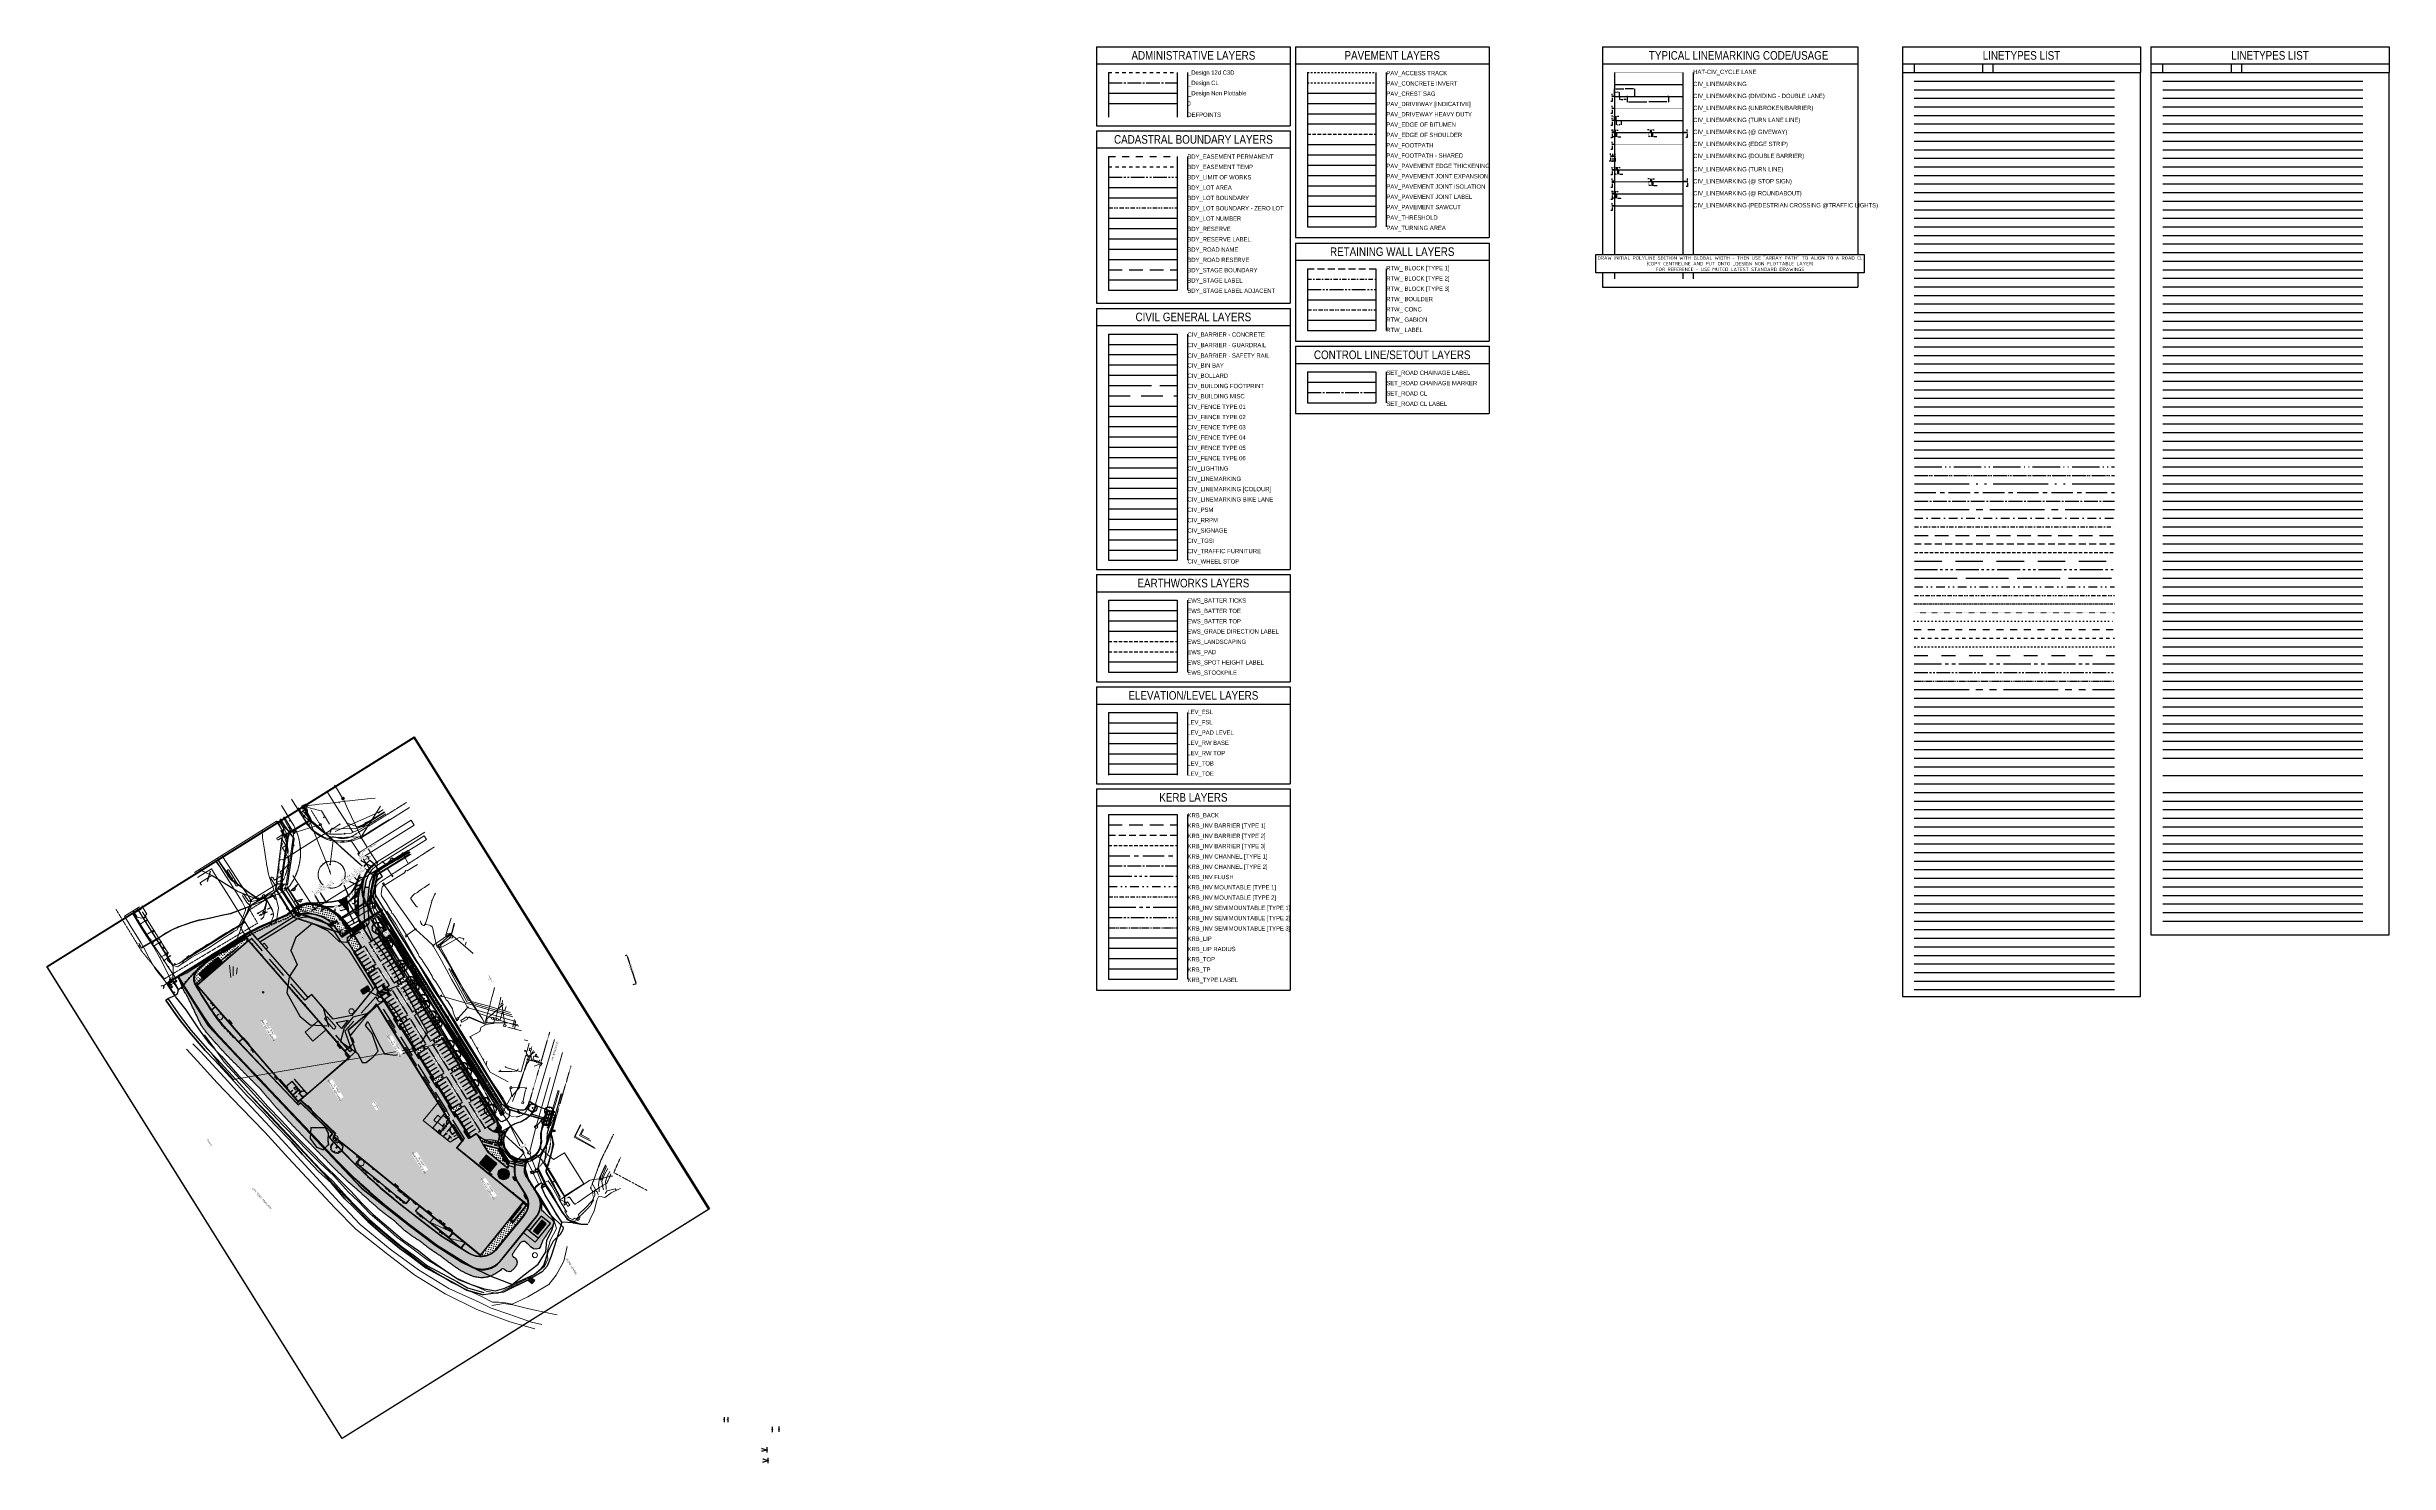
# Model space of a CAD drawing. Header units: metres. Extents: x 3 to 509016, y 4 to 6969473.
# Drawn here: x 507649 to 509016, y 6966950 to 6967777 of the extents above; entities that cross this region are included whole.
import ezdxf
from ezdxf import colors
from ezdxf.entities.mleader import LeaderData, LeaderLine
from ezdxf.enums import TextEntityAlignment as Align
from ezdxf.lldxf.tags import DXFTag
from ezdxf.math import Vec2, Vec3

# ---------------------------------------------------------------- set-up
doc = ezdxf.new("R2010")
doc.units = ezdxf.units.M
for name, pattern in [('AEC_Double Dash', [0.039, 0.015, -0.004, 0.006, -0.004, 0.006, -0.004]), ('Dash Small', [0.9, 0.3, -0.15, 0.3, -0.15]), ('DASHED', [19.05, 12.7, -6.35]), ('ISO-BOUNDARY', [23, 16, -2, 0.5, -2, 0.5, -2]), ('ISO-BOUNDARY2', [11.5, 8, -1, 0.25, -1, 0.25, -1]), ('ISO-BOUNDARYx2', [46, 32, -4, 1, -4, 1, -4]), ('ISO-CENTRE', [20, 12.5, -2.5, 2.5, -2.5]), ('ISO-CENTRE2', [11, 8, -1, 1, -1]), ('ISO-CENTREX2', [44, 32, -4, 4, -4]), ('ISO-DASHDOT', [10, 5, -2.5, 0, -2.5]), ('ISO-DASHDOT2', [5, 2.5, -1.25, 0, -1.25]), ('ISO-DASHED', [12, 8, -4]), ('ISO-DASHED2', [6, 4, -2]), ('ISO-DASHED3', [3, 2, -1]), ('ISO-DASHEDX2', [24, 16, -8]), ('ISO-DASHSHORT3', [24.11495, 13.51495, -1.6, 1.4, -1.6, 1.4, -1.6, 1.4, -1.6]), ('ISO-DATUM', [30, 25, -5]), ('ISO-DIVIDE', [12.5, 5, -2.5, 0, -2.5, 0, -2.5]), ('ISO-DIVIDE2', [6.25, 2.5, -1.25, 0, -1.25, 0, -1.25]), ('ISO-DOT', [1, 0, -1]), ('ISO-DOT2', [0.5, 0, -0.5]), ('ISO-DOTX2', [2, 0, -2]), ('ISO-HIDDEN', [8, 4, -4]), ('ISO-HIDDEN2', [4, 2, -2]), ('ISO-HIDDEN3', [2, 1, -1]), ('ISO-HIDDENX2', [16, 8, -8]), ('ISO-PHANTOM', [26, 16, -2, 2, -2, 2, -2]), ('ISO-PHANTOM2', [13, 8, -1, 1, -1, 1, -1]), ('ISO-PHANTOM3', [6.5, 4, -0.5, 0.5, -0.5, 0.5, -0.5]), ('ISO-PHANTOMX2', [52, 32, -4, 4, -4, 4, -4])]:
    doc.linetypes.add(name, pattern=pattern)
for name, color, linetype, plot in [('_Design 12d C3D', 11, 'ISO-HIDDEN2', False), ('_Design CL', 45, 'ISO-CENTRE2', False), ('_Design Non Plottable', 45, 'Continuous', False), ('_PROP-BDY', 6, 'Continuous', False), ('defpoints_hatch_bdy', 47, 'Continuous', False), ('KRB_TP', 252, 'Continuous', False), ('VPORTS', 11, 'Continuous', False), ('VPORTS_FRAMES', 11, 'Continuous', False)]:
    doc.layers.add(name, color=color, linetype=linetype, plot=plot)
for name, color, linetype, lineweight in [('A-DETL-GENF', 252, 'Continuous', 5), ('A-DOOR-FRAM', 252, 'Continuous', 5), ('A-FLOR', 252, 'Continuous', 5), ('A-GLAZ-CURT', 252, 'Continuous', 5), ('A-GLAZ-CWMG', 252, 'Continuous', 5), ('A-SIGN', 252, 'Continuous', 5), ('A-WALL', 252, 'Continuous', 5), ('A-WALL-FNSH', 252, 'Continuous', 5), ('C-PRKG', 252, 'Continuous', 5), ('C-PROP-LINE', 252, 'AEC_Double Dash', 5), ('C_ABAND', 252, 'EXISTING_COMMUNICATIONS', 0), ('C_FEAT', 252, 'EXISTING_COMMUNICATIONS', 0), ('C_MANHOLE_PIT', 252, 'EXISTING_COMMUNICATIONS', 0), ('C_MD', 252, 'EXISTING_COMMUNICATIONS', 0), ('C_UG_LINES', 252, 'EXISTING_COMMUNICATIONS', 0), ('D_FEAT', 252, 'EXIST_SWD', 0), ('D_UG_PIPES', 252, 'EXIST_SWD', 0), ('DR_GRATE', 252, 'EXIST_SWD', 0), ('DR_GRATED', 252, 'EXIST_SWD', 0), ('DR_HW_TOP', 252, 'Continuous', 0), ('DR_LINED', 252, 'EXIST_SWD', 0), ('DR_STR', 252, 'EXIST_SWD', 0), ('E-ELEC-EQPM', 252, 'Continuous', 5), ('E-ELEC-FIXT', 252, 'Continuous', 5), ('E_ABAND', 252, 'EXISTING_ELECTRICITY', 0), ('E_FEAT', 252, 'EXISTING_ELECTRICITY', 0), ('E_MANHOLE_PIT', 252, 'Continuous', 0), ('E_UG_ANNOT', 252, 'Continuous', 0), ('E_UG_LINES', 252, 'EXISTING_ELECTRICITY_UG', 0), ('F-FIRE', 252, 'Continuous', 5), ('HT_FEAT', 252, 'Continuous', 0), ('HT_UG_LINES', 252, 'EXISTING_HIGH_VOLTAGE', 0), ('IR_FEAT', 252, 'Continuous', 0), ('IR_UG_PIPES', 252, 'EXISTING_IRRIGATION', 0), ('P-EQPM', 252, 'Continuous', 5), ('ROAD_FURNITURE', 252, 'Continuous', 0), ('ROAD_KERB_BACK', 252, 'Continuous', 0), ('ROAD_MARKS', 252, 'Continuous', 0), ('ROAD_TRACKS', 252, 'Continuous', 0), ('RW_ABAND', 252, 'EXISTING_WAT_RECYCLED', 0), ('RW_FEAT', 252, 'Continuous', 0), ('RW_UG_PIPES', 252, 'EXISTING_WAT_RECYCLED', 0), ('S_ABAND', 252, 'EXIST_SEWER', 0), ('S_FEAT', 252, 'Continuous', 0), ('S_MANHOLE', 252, 'Continuous', 0), ('S_RM_UG_PIPES', 252, 'EXIST_RISINGMAIN', 0), ('S_UG_PIPES', 252, 'EXIST_SEWER', 0), ('SGN_TRAF', 252, 'Continuous', 0), ('STR_POLES', 252, 'Continuous', 0), ('STR_SURFACES', 252, 'Continuous', 0), ('VEG_EDGE_GARDEN', 252, 'Continuous', 0), ('VEG_TREE', 252, 'Continuous', 0), ('W_ABAND', 252, 'EXISTING_WATER', 0), ('W_AG_PIPES', 252, 'EXISTING_WATER', 0), ('W_AG_PIPES_N', 252, 'EXISTING_WATER', 0), ('W_FEAT', 252, 'EXISTING_WATER', 0)]:
    doc.layers.add(name, color=color, linetype=linetype, lineweight=lineweight)
for name, color, linetype, lineweight, plot in [('A-DOOR', 252, 'Continuous', 5, False), ('A-FLOR-IDEN', 47, 'Continuous', 5, False), ('S-GRID-IDEN', 47, 'Continuous', 5, False)]:
    doc.layers.add(name, color=color, linetype=linetype, lineweight=lineweight, plot=plot)
for name, color, linetype in [('BDY_EASEMENT PERMANENT', 252, 'ISO-HIDDEN'), ('BDY_LIMIT OF WORKS', 252, 'ISO-PHANTOM2'), ('BDY_LOT AREA', 252, 'Continuous'), ('BDY_LOT BOUNDARY', 252, 'Continuous'), ('BDY_LOT BOUNDARY - ZERO LOT', 252, 'ISO-DIVIDE2'), ('BDY_LOT NUMBER', 252, 'Continuous'), ('BDY_RESERVE', 252, 'Continuous'), ('BDY_RESERVE LABEL', 252, 'Continuous'), ('BDY_ROAD NAME', 252, 'Continuous'), ('BDY_ROAD RESERVE', 252, 'Continuous'), ('BDY_STAGE BOUNDARY', 252, 'ISO-DASHED'), ('BDY_STAGE LABEL', 252, 'Continuous'), ('BDY_STAGE LABEL ADJACENT', 252, 'Continuous'), ('C_ANNO_TEXT 3.5', 3, 'Continuous'), ('C_ANNO_TEXT 5', 4, 'Continuous'), ('C_LNMK_CHEVRON', 4, 'Continuous'), ('C_LNMK_MARKINGS', 4, 'Continuous'), ('C_PAVEMENT_HATCH_1', 252, 'Continuous'), ('C_RD_THRESHOLD_HATCH', 8, 'Continuous'), ('C_RD_WHEEL_STOP', 7, 'Continuous'), ('C_SWD_RIP_RAP_HATCH', 6, 'Continuous'), ('C_SWD_RIP_RAP_OUTLINE', 3, 'Continuous'), ('C_SWD_STONE_PITCHING_HATCH', 7, 'Continuous'), ('C_TEXT_2.5', 7, 'Continuous'), ('C_TEXT_DIMS', 1, 'Continuous'), ('C_TEXT_MLEADER', 1, 'Continuous'), ('CIV_BARRIER - CONCRETE', 252, 'CIVIL-Barrier 1'), ('CIV_BARRIER - GUARDRAIL', 252, 'CIVIL-Barrier 2'), ('CIV_BARRIER - SAFETY RAIL', 252, 'CIVIL-Fence 6'), ('CIV_BIN BAY', 252, 'Continuous'), ('CIV_BOLLARD', 252, 'Continuous'), ('CIV_BUILDING FOOTPRINT', 252, 'ISO-DATUM'), ('CIV_BUILDING ROOF', 7, 'DASHED'), ('CIV_FENCE TYPE 01', 252, 'CIVIL-Fence 4'), ('CIV_FENCE TYPE 02', 252, 'CIVIL-Fence 5'), ('CIV_FENCE TYPE 03', 252, 'CIVIL-Fence 3'), ('CIV_FENCE TYPE 04', 252, 'CIVIL-Fence 1'), ('CIV_FENCE TYPE 05', 252, 'CIVIL-Fence 2'), ('CIV_FENCE TYPE 06', 252, 'CIVIL-Barrier 3'), ('CIV_LIGHTING', 252, 'Continuous'), ('CIV_LINEMARKING', 252, 'Continuous'), ('CIV_LINEMARKING [COLOUR]', 252, 'Continuous'), ('CIV_LINEMARKING BIKE LANE', 252, 'Continuous'), ('CIV_PSM', 252, 'Continuous'), ('CIV_RRPM', 252, 'Continuous'), ('CIV_SIGNAGE', 252, 'Continuous'), ('CIV_TGSI', 252, 'Continuous'), ('CIV_TRAFFIC FURNITURE', 252, 'Continuous'), ('CIV_WHEEL STOP', 252, 'Continuous'), ('CORRIDORS', 7, 'Continuous'), ('CROSSING', 7, 'Continuous'), ('D_MANHOLE', 252, 'Continuous'), ('DR_GRATE_LIP', 252, 'Continuous'), ('DR_HW', 252, 'Continuous'), ('DR_UNLINED', 252, 'EXIST_SWD'), ('EWS_BATTER TICKS', 252, 'EARTHWORKS_Batter Ticks 2'), ('EWS_BATTER TOE', 252, 'Continuous'), ('EWS_BATTER TOP', 252, 'EARTHWORKS_Batter Ticks 1'), ('EWS_GRADE DIRECTION LABEL', 252, 'Continuous'), ('EWS_LANDSCAPING', 252, 'ISO-DASHED3'), ('EWS_PAD', 252, 'ISO-DASHED3'), ('EWS_SPOT HEIGHT LABEL', 252, 'Continuous'), ('EWS_STOCKPILE', 252, 'Continuous'), ('GIVE WAY', 2, 'Continuous'), ('HATCH_LANDSCAPE', 1, 'Continuous'), ('HATCH_PAVEMENT_CARPARK', 254, 'Continuous'), ('KERB', 2, 'Continuous'), ('KRB_BACK', 252, 'Continuous'), ('KRB_INV BARRIER [TYPE 1]', 2, 'ISO-DASHED'), ('KRB_INV BARRIER [TYPE 2]', 252, 'ISO-DASHED2'), ('KRB_INV BARRIER [TYPE 3]', 252, 'ISO-DASHED3'), ('KRB_INV CHANNEL [TYPE 1]', 252, 'ISO-CENTRE'), ('KRB_INV CHANNEL [TYPE 2]', 252, 'ISO-CENTRE2'), ('KRB_INV FLUSH', 252, 'ISO-DASHSHORT3'), ('KRB_INV MOUNTABLE [TYPE 1]', 252, 'ISO-DIVIDE'), ('KRB_INV MOUNTABLE [TYPE 2]', 252, 'ISO-DIVIDE2'), ('KRB_INV SEMI-MOUNTABLE [TYPE 1]', 252, 'ISO-PHANTOM'), ('KRB_INV SEMI-MOUNTABLE [TYPE 2]', 252, 'ISO-PHANTOM2'), ('KRB_INV SEMI-MOUNTABLE [TYPE 3]', 252, 'ISO-PHANTOM3'), ('KRB_LIP', 252, 'Continuous'), ('KRB_LIP RADIUS', 252, 'Continuous'), ('KRB_TOP', 252, 'Continuous'), ('KRB_TYPE LABEL', 252, 'Continuous'), ('LEV_ESL', 252, 'Continuous'), ('LEV_FSL', 252, 'Continuous'), ('LEV_PAD LEVEL', 252, 'Continuous'), ('LEV_RW BASE', 252, 'Continuous'), ('LEV_RW TOP', 252, 'Continuous'), ('LEV_TOB', 252, 'Continuous'), ('LEV_TOE', 252, 'Continuous'), ('mga2020bdy', 252, 'Continuous'), ('mga2020C_MANHOLE_PIT', 252, 'Continuous'), ('mga2020D_MANHOLE', 252, 'Continuous'), ('mga2020DR_GRATE', 252, 'Continuous'), ('mga2020DR_GRATE_LIP', 252, 'Continuous'), ('mga2020DR_HW', 252, 'Continuous'), ('mga2020DR_UNLINED', 252, 'Continuous'), ('mga2020E_MANHOLE_PIT', 252, 'Continuous'), ('mga2020HT_MANHOLE_PIT', 252, 'Continuous'), ('mga2020ROAD_CROWN_SPOTS', 252, 'Continuous'), ('mga2020ROAD_FURNITURE', 252, 'Continuous'), ('mga2020ROAD_KERB_BACK', 252, 'Continuous'), ('mga2020ROAD_KERB_INVERT', 252, 'Continuous'), ('mga2020ROAD_KERB_LIP', 252, 'Continuous'), ('mga2020ROAD_KERB_TOP', 252, 'Continuous'), ('mga2020ROAD_MARKS', 252, 'Continuous'), ('mga2020ROAD_TRACKS', 252, 'Continuous'), ('mga2020S_MANHOLE', 252, 'Continuous'), ('mga2020SGN_GEN', 252, 'Continuous'), ('mga2020SGN_TRAF', 252, 'Continuous'), ('mga2020STR_POLES', 252, 'Continuous'), ('mga2020STR_SURFACES', 252, 'Continuous'), ('mga2020SURV_CONTROL', 252, 'Continuous'), ('mga2020TOPO_GEN', 252, 'Continuous'), ('mga2020TOPO_WAT', 252, 'Continuous'), ('mga2020VEG_EDGE_GARDEN', 252, 'Continuous'), ('mga2020VEG_EDGE_GEN', 252, 'Continuous'), ('mga2020VEG_TREE', 252, 'Continuous'), ('mga2020W_FEAT', 252, 'Continuous'), ('PAV_ACCESS TRACK', 252, 'ISO-HIDDEN3'), ('PAV_CONCRETE INVERT', 252, 'ISO-HIDDEN3'), ('PAV_CREST SAG', 252, 'Continuous'), ('PAV_DRIVEWAY [INDICATIVE]', 252, 'Continuous'), ('PAV_DRIVEWAY HEAVY DUTY', 252, 'Continuous'), ('PAV_EDGE OF BITUMEN', 252, 'CIVIL_Edge of Bitumen'), ('PAV_EDGE OF SHOULDER', 252, 'ISO-DASHED3'), ('PAV_EDGE THICKENING', 252, 'PAV-Edge Thickening'), ('PAV_FOOTPATH', 252, 'Continuous'), ('PAV_FOOTPATH - SHARED', 252, 'Continuous'), ('PAV_JOINT EXPANSION', 252, 'PAV-Expansion Joint'), ('PAV_JOINT ISOLATION', 252, 'PAV-Isolation Joint'), ('PAV_JOINT SAWCUT', 252, 'PAV-Sawcut Joint'), ('PAV_PAVEMENT JOINT LABEL', 252, 'Continuous'), ('PAV_THRESHOLD', 252, 'Continuous'), ('PAV_TURNING AREA', 252, 'Continuous'), ('ROAD_CROWN_SPOTS', 252, 'Continuous'), ('ROAD_KERB_INVERT', 252, 'Continuous'), ('ROAD_KERB_TOP', 252, 'Continuous'), ('RTW_BLOCK [TYPE 1]', 252, 'ISO-DASHED2'), ('RTW_BLOCK [TYPE 2]', 252, 'ISO-DASHDOT2'), ('RTW_BLOCK [TYPE 3]', 252, 'ISO-PHANTOM2'), ('RTW_BOULDER', 252, 'EARTHWORKS-Boulder Wall'), ('RTW_CONCRETE', 252, 'ISO-DIVIDE2'), ('RTW_GABION', 252, 'Continuous'), ('RTW_LABEL', 252, 'Continuous'), ('SET_ROAD CHAINAGE LABEL', 252, 'Continuous'), ('SET_ROAD CHAINAGE MARKER', 252, 'Continuous'), ('SET_ROAD CL', 252, 'ISO-CENTRE2'), ('SET_ROAD CL LABEL', 252, 'Continuous'), ('SGN_GEN', 252, 'Continuous'), ('Signs', 7, 'Continuous'), ('Signs - Labels', 7, 'Continuous'), ('STRINGS LIP', 60, 'Continuous'), ('SUBASSEMBLIES', 7, 'Continuous'), ('SURV_CONTROL', 252, 'Continuous'), ('TOPO_BANK', 252, 'Continuous'), ('VEG_EDGE_GEN', 252, 'Continuous'), ('XREF', 7, 'Continuous'), ('标注', 7, 'Continuous')]:
    doc.layers.add(name, color=color, linetype=linetype)
doc.layers.add('BDY_EASEMENT TEMP', color=252, linetype='ISO-HIDDEN2', transparency=0.2)
doc.layers.add('HAT-CIV_CYCLE LANE', color=252, linetype='Continuous', transparency=0.3)
for name, color, linetype, true_color in [('C_HATCH_PR_BUILDING', 7, 'Continuous', 0xffffff), ('C_HATCH_PROPOSED_CROSSOVER', 9, 'Continuous', 0x808080), ('HATCH_PAVEMENT_FOOTPATH', 7, 'Continuous', 0xffe8a3)]:
    doc.layers.add(name, color=color, linetype=linetype, true_color=true_color)
doc.styles.add('_NE 2.5 TXT', font='ISOCP.shx', dxfattribs={"width": 0.85, "height": 2.5})
doc.styles.add('ISOCP', font='isocp.shx')
doc.styles.add('ISOCP.shx', font='ISOCP.shx')
doc.styles.add('RTA', font='arial.ttf')
doc.styles.get("Standard").update_dxf_attribs({"font": 'ARIALN.TTF'})
doc.styles.add('Style-INTL_ISO_EQUAL', font='ISOCP.shx')
doc.linetypes.add('_Generic Arrow 1', pattern='A,5.1,-1.45,[1,NORTHROP_LTYPES,S=1,R=90,X=0,Y=0],-1.45', length=8)
doc.linetypes.add('_Generic Arrow 2', pattern='A,4,[1,NORTHROP_LTYPES,S=1,R=90,X=0,Y=0],4', length=8)
doc.linetypes.add('_Generic Arrow 3', pattern='A,0,-4,[1,NORTHROP_LTYPES,S=1,R=90,X=0,Y=0],-4', length=8)
doc.linetypes.add('_Generic Arrow 4', pattern='A,0,-2,[1,NORTHROP_LTYPES,S=1,R=90,X=0,Y=0],-2', length=4)
doc.linetypes.add('_Generic Arrow 5', pattern='A,0,-1.755996,[1,NORTHROP_LTYPES,S=1,R=90,X=0,Y=0],-0.244004', length=2)
doc.linetypes.add('_Generic Arrow 6', pattern='A,5.1,-0.428491,[1,NORTHROP_LTYPES,S=1,R=90,X=0,Y=0],-2.471509', length=8)
doc.linetypes.add('_Generic Batting', pattern='A,4e-05,[4,NORTHROP_LTYPES,S=1,R=0,X=0,Y=0],-4', length=4.00004)
doc.linetypes.add('_Generic Chain', pattern='A,4.5e-05,[5,NORTHROP_LTYPES,S=1,R=0,X=0,Y=0],-4.5', length=4.500045)
tags = doc.linetypes.add('_Generic Conduit -EC-', pattern='A,4.330392,-1.8,3.430392,-1.8,3.430392,-1.8,4.330392,-0.252012,["EC",Standard,S=1.5,R=0,X=0,Y=-0.75],-2.703479', length=23.877059).pattern_tags.tags
tags[18] = DXFTag(74, 10)
tags = doc.linetypes.add('_Generic Conduit -GC-', pattern='A,4.296243,-1.8,3.396243,-1.8,3.396243,-1.8,4.296243,-0.29294,["GC",Standard,S=1.5,R=0,X=0,Y=-0.75],-2.894816', length=23.972728).pattern_tags.tags
tags[18] = DXFTag(74, 10)
tags = doc.linetypes.add('_Generic Conduit -IC-', pattern='A,4.420816,-1.8,3.520816,-1.8,3.520816,-1.8,4.420816,-0.224386,["IC",Standard,S=1.5,R=0,X=0,Y=-0.75],-2.035334', length=23.542984).pattern_tags.tags
tags[18] = DXFTag(74, 10)
tags = doc.linetypes.add('_Generic Conduit -TC-', pattern='A,4.319136,-1.8,3.419136,-1.8,3.419136,-1.8,4.319136,-0.345123,["TC",Standard,S=1.5,R=0,X=0,Y=-0.75],-2.607299', length=23.828966).pattern_tags.tags
tags[18] = DXFTag(74, 10)
tags = doc.linetypes.add('_Generic Conduit -WC-', pattern='A,4.242781,-1.8,3.342781,-1.8,3.342781,-1.8,4.242781,-0.364563,["WC",Standard,S=1.5,R=0,X=0,Y=-0.75],-3.179263', length=24.11495).pattern_tags.tags
tags[18] = DXFTag(74, 10)
doc.linetypes.add('_Generic Cross', pattern='A,0,-1.5,[3,NORTHROP_LTYPES,S=1,R=360,X=0,Y=0],-4.503112', length=6.003112)
doc.linetypes.add('_Generic Cross 2', pattern='A,0,-3,[3,NORTHROP_LTYPES,S=2,R=360,X=0,Y=0],-9.006223', length=12.006223)
tags = doc.linetypes.add('_Generic FIRESERVICE', pattern='A,20.577671,-0.325102,["FS",Standard,S=2,R=0,X=0,Y=-1],-3.32633', length=24.229103).pattern_tags.tags
tags[6] = DXFTag(74, 10)
doc.linetypes.add('_Generic Flow Arrow 1', pattern='A,7e-05,[2,NORTHROP_LTYPES,S=1,R=0,X=0,Y=0],-7', length=7.00007)
doc.linetypes.add('_Generic Flow Arrow 2', pattern='A,0.00014,[2,NORTHROP_LTYPES,S=2,R=0,X=0,Y=0],-14', length=14.00014)
tags = doc.linetypes.add('_Generic Shared Trench', pattern='A,20.958401,-0.310334,["ST",Standard,S=1.5,R=0,X=0,Y=-0.75],-2.552046', length=23.820781).pattern_tags.tags
tags[6] = DXFTag(74, 10)
doc.linetypes.add('_Generic Sheetpile', pattern='A,9e-05,[6,NORTHROP_LTYPES,S=1,R=0,X=0,Y=0],-9', length=9.00009)
doc.linetypes.add('_Generic Shoring', pattern='A,3e-05,[20,NORTHROP_LTYPES,S=1,R=0,X=0,Y=0],-3', length=3.00003)
doc.linetypes.add('_Generic Vegetation', pattern='A,5e-05,[7,NORTHROP_LTYPES,S=1,R=0,X=0,Y=0],-5', length=5.00005)
doc.linetypes.add('_Generic Zigzag', pattern='A,0.00012,[8,NORTHROP_LTYPES,S=1,R=0,X=0,Y=0],-12', length=12.00012)
doc.linetypes.add('CIVIL-Barrier 1', pattern='A,7.5,[13,NORTHROP_LTYPES,S=1,R=0,X=0,Y=0],7.5', length=15)
doc.linetypes.add('CIVIL-Barrier 2', pattern='A,7.5,[14,NORTHROP_LTYPES,S=1,R=0,X=0,Y=0],7.5', length=15)
doc.linetypes.add('CIVIL-Barrier 3', pattern='A,13.5,[12,NORTHROP_LTYPES,S=1,R=90,X=0,Y=0],1.5', length=15)
doc.linetypes.add('CIVIL-Edge Building', pattern='A,1.5,[15,NORTHROP_LTYPES,S=1,R=0,X=0,Y=1.5],1.5', length=3)
doc.linetypes.add('CIVIL-Fence 1', pattern='A,12,[11,NORTHROP_LTYPES,S=1,R=0,X=0,Y=0],-3', length=15)
doc.linetypes.add('CIVIL-Fence 2', pattern='A,12,[12,NORTHROP_LTYPES,S=1,R=0,X=0,Y=0],-3', length=15)
doc.linetypes.add('CIVIL-Fence 3', pattern='A,12,-3.5,[17,NORTHROP_LTYPES,S=1,R=0,X=0,Y=0],-3.5', length=19)
doc.linetypes.add('CIVIL-Fence 4', pattern='A,12,-1.5,[15,NORTHROP_LTYPES,S=1,R=0,X=0,Y=0],-1.5', length=15)
doc.linetypes.add('CIVIL-Fence 5', pattern='A,12,-1.5,[16,NORTHROP_LTYPES,S=1,R=0,X=0,Y=0],-2.5', length=16)
doc.linetypes.add('CIVIL-Fence 6', pattern='A,12.94,-0.56,[18,NORTHROP_LTYPES,S=1,R=0,X=0,Y=0],-1.321725', length=14.821725)
doc.linetypes.add('CIVIL-Fence 7', pattern='A,10.757359,-1.06066,[12,NORTHROP_LTYPES,S=1,R=45,X=0,Y=-1.06066],-3.181981', length=15)
doc.linetypes.add('CIVIL-Railway Tracks', pattern='A,0,-2,[17,NORTHROP_LTYPES,S=1,R=0,X=0,Y=0],-2', length=4)
doc.linetypes.add('CIVIL_Edge of Bitumen', pattern='A,2,[19,NORTHROP_LTYPES,S=1,R=0,X=0,Y=0],8', length=10)
tags = doc.linetypes.add('DRAINAGE-Design Drainage', pattern='A,16.211712,-0.32817,["D",Standard,S=2,R=0,X=0,Y=-1],-2.027901', length=18.567783).pattern_tags.tags
tags[6] = DXFTag(74, 10)
tags = doc.linetypes.add('DRAINAGE-Design Irrigation', pattern='A,3.056402,-2,4,-2,4,-2,3.056402,-0.281785,["IRR",Standard,S=2,R=0,X=0,Y=-1],-4.412622', length=24.807211).pattern_tags.tags
tags[18] = DXFTag(74, 10)
tags = doc.linetypes.add('DRAINAGE-Design RWD', pattern='A,14.307892,-0.324077,["RWD",Standard,S=2,R=0,X=0,Y=-1],-5.843727', length=20.475696).pattern_tags.tags
tags[6] = DXFTag(74, 10)
tags = doc.linetypes.add('DRAINAGE-Design Subsoil Drain', pattern='A,14.598135,-0.413779,["SSD",Standard,S=2,R=0,X=0,Y=-1],-5.101228', length=20.113142).pattern_tags.tags
tags[6] = DXFTag(74, 10)
tags = doc.linetypes.add('DRAINAGE-Design SWD', pattern='A,14.280946,-0.413779,["SWD",Standard,S=2,R=0,X=0,Y=-1],-5.735607', length=20.430332).pattern_tags.tags
tags[6] = DXFTag(74, 10)
tags = doc.linetypes.add('DRAINAGE-Existing Drainage', pattern='A,6.542145,-1.8,6.542145,-0.31862,["ExD",Standard,S=2,R=0,X=0,Y=-1],-4.701844', length=19.904754).pattern_tags.tags
tags[10] = DXFTag(74, 10)
tags = doc.linetypes.add('DRAINAGE-Existing Irrigation', pattern='A,1.842375,-1,3.684749,-1,3.684749,-1,3.684749,-1,1.842375,-0.31862,["ExIRR",Standard,S=2,R=0,X=0,Y=-1],-7.086564', length=26.144181).pattern_tags.tags
tags[22] = DXFTag(74, 10)
tags = doc.linetypes.add('DRAINAGE-Existing RWD', pattern='A,5.588189,-1.8,5.588189,-0.31862,["ExRWD",Standard,S=2,R=0,X=0,Y=-1],-8.517669', length=21.812667).pattern_tags.tags
tags[10] = DXFTag(74, 10)
tags = doc.linetypes.add('DRAINAGE-Existing Subsoil Drain', pattern='A,5.769463,-1.8,5.769463,-0.336016,["ExSSD",Standard,S=2,R=0,X=0,Y=-1],-7.775171', length=21.450113).pattern_tags.tags
tags[10] = DXFTag(74, 10)
tags = doc.linetypes.add('DRAINAGE-Existing SWD', pattern='A,5.610868,-1.8,5.610868,-0.336016,["ExSWD",Standard,S=2,R=0,X=0,Y=-1],-8.40955', length=21.767302).pattern_tags.tags
tags[10] = DXFTag(74, 10)
tags = doc.linetypes.add('DRAINAGE-Future Drainage', pattern='A,4.284232,-2.975,0.05,-2.975,4.284232,-0.315892,["FutD",Standard,S=2,R=0,X=0,Y=-1],-5.347136', length=20.231492).pattern_tags.tags
tags[14] = DXFTag(74, 10)
tags = doc.linetypes.add('DRAINAGE-Future Subsoil Drain', pattern='A,3.515643,-2.975,0.05,-2.975,3.515643,-0.325102,["FutSSD",Standard,S=2,R=0,X=0,Y=-1],-8.412278', length=21.768666).pattern_tags.tags
tags[14] = DXFTag(74, 10)
tags = doc.linetypes.add('DRAINAGE-Future SWD', pattern='A,3.357048,-2.975,0.05,-2.975,3.357048,-0.325102,["FutSWD",Standard,S=2,R=0,X=0,Y=-1],-9.046658', length=22.085856).pattern_tags.tags
tags[14] = DXFTag(74, 10)
doc.linetypes.add('EARTHWORKS-Boulder Wall', pattern='A,0,-1.5,["O",Standard,S=4,R=90,X=1,Y=-1.805],-2.25', length=3.75)
doc.linetypes.add('EARTHWORKS-Mound 1', pattern='A,5,-1,[7,NORTHROP_LTYPES,S=1,R=270,X=0,Y=2.5],-3', length=9)
doc.linetypes.add('EARTHWORKS-Mound 2', pattern='A,0,-6,[7,NORTHROP_LTYPES,S=1,R=270,X=0,Y=2.5],-3', length=9)
doc.linetypes.add('EARTHWORKS_Batter Tadpole', pattern='A,0.5,[10,NORTHROP_LTYPES,S=1,R=0,X=0,Y=0],3,[10,NORTHROP_LTYPES,S=0.5,R=0,X=0,Y=0],2.5', length=6)
doc.linetypes.add('EARTHWORKS_Batter Ticks 1', pattern='A,0.5,[9,NORTHROP_LTYPES,S=1,R=0,X=0,Y=0],3,[9,NORTHROP_LTYPES,S=0.5,R=0,X=0,Y=0],2.5', length=6)
doc.linetypes.add('EARTHWORKS_Batter Ticks 2', pattern='A,0.5,[21,NORTHROP_LTYPES,S=1,R=0,X=0,Y=0],3,[21,NORTHROP_LTYPES,S=0.5,R=0,X=0,Y=0],2.5', length=6)
doc.linetypes.add('EXIST_RISINGMAIN', pattern='A,5,-2.5,5,-2,["RM",Standard,S=2.5,R=0,X=0,Y=-1.25],-5,5,-2.5,5,-2.5', length=34.5)
doc.linetypes.add('EXIST_SEWER', pattern='A,5,-2.5,5,-2,["S",Standard,S=2.5,R=0,X=0,Y=-1.25],-3.5,5,-2.5,5,-2.5', length=33)
doc.linetypes.add('EXIST_SWD', pattern='A,5,-2.5,5,-2,["SWD",Standard,S=2.5,R=0,X=0,Y=-1.25],-8,5,-2.5,5,-2.5', length=37.5)
doc.linetypes.add('EXISTING_COMMUNICATIONS', pattern='A,2,-2,2,-2,2,-2,["COMS",Standard,S=2.5,R=0,X=0,Y=-1.25],-9.75,2,-2,2,-2', length=29.75)
doc.linetypes.add('EXISTING_ELECTRICITY', pattern='A,2,-2,2,-2,2,-2,["E",Standard,S=2.5,R=0,X=0,Y=-1.25],-3.4,2,-2,2,-2', length=23.4)
doc.linetypes.add('EXISTING_ELECTRICITY_UG', pattern='A,2,-2,2,-2,2,-2,["E-UG",Standard,S=2.5,R=0,X=0,Y=-1.25],-9.15,2,-2,2,-2', length=29.15)
doc.linetypes.add('EXISTING_HIGH_VOLTAGE', pattern='A,2,-2,2,-2,2,-2,["HV",Standard,S=2.5,R=0,X=0,Y=-1.25],-5.9,2,-2,2,-2', length=25.9)
doc.linetypes.add('EXISTING_IRRIGATION', pattern='A,2,-2,2,-2,2,-2,["IRR",Standard,S=2.5,R=0,X=0,Y=-1.25],-7.4,2,-2,2,-2', length=27.4)
doc.linetypes.add('EXISTING_WAT_RECYCLED', pattern='A,2,-2,2,-2,2,-2,["R",Standard,S=2.5,R=0,X=0,Y=-1.25],-4.4,2,-2,2,-2', length=24.4)
doc.linetypes.add('EXISTING_WATER', pattern='A,2,-2,2,-2,2,-2,["W",Standard,S=2.5,R=0,X=0,Y=-1.25],-4.4,2,-2,2,-2', length=24.4)
tags = doc.linetypes.add('FLOOD 01%AEP', pattern='A,18.137697,-0.281447,["1%%%AEP",Standard,S=2,R=0,X=0,Y=-1],-8.320872', length=26.740016).pattern_tags.tags
tags[6] = DXFTag(74, 10)
tags = doc.linetypes.add('FLOOD 02%AEP', pattern='A,17.956251,-0.462893,["2%%%AEP",Standard,S=2,R=0,X=0,Y=-1],-8.320872', length=26.740016).pattern_tags.tags
tags[6] = DXFTag(74, 10)
tags = doc.linetypes.add('FLOOD 05%AEP', pattern='A,17.983536,-0.435608,["5%%%AEP",Standard,S=2,R=0,X=0,Y=-1],-8.320872', length=26.740016).pattern_tags.tags
tags[6] = DXFTag(74, 10)
tags = doc.linetypes.add('FLOOD 10%AEP', pattern='A,17.50059,-0.281447,["10%%%AEP",Standard,S=2,R=0,X=0,Y=-1],-9.595087', length=27.377124).pattern_tags.tags
tags[6] = DXFTag(74, 10)
tags = doc.linetypes.add('FLOOD 20%AEP', pattern='A,17.319143,-0.462893,["20%%%AEP",Standard,S=2,R=0,X=0,Y=-1],-9.595087', length=27.377123).pattern_tags.tags
tags[6] = DXFTag(74, 10)
tags = doc.linetypes.add('FLOOD FREEBOARD', pattern='A,20.980153,["FB",Standard,S=2,R=0,X=0,Y=0.3],6.487094', length=27.467247).pattern_tags.tags
tags[4] = DXFTag(74, 10)
tags = doc.linetypes.add('FLOOD NWL', pattern='A,20.031147,["NWL",Standard,S=2,R=0,X=0,Y=0.3],7.436101', length=27.467248).pattern_tags.tags
tags[4] = DXFTag(74, 10)
tags = doc.linetypes.add('FLOOD TED', pattern='A,20.153414,["TED",Standard,S=2,R=0,X=0,Y=0.3],7.313833', length=27.467247).pattern_tags.tags
tags[4] = DXFTag(74, 10)
tags = doc.linetypes.add('FLOOD TWL', pattern='A,20.025856,["TWL",Standard,S=2,R=0,X=0,Y=0.3],7.441391', length=27.467247).pattern_tags.tags
tags[4] = DXFTag(74, 10)
tags = doc.linetypes.add('GAS-Design Gas', pattern='A,16.084493,-0.390587,["G",Standard,S=2,R=0,X=0,Y=-1],-2.161255', length=18.636335).pattern_tags.tags
tags[6] = DXFTag(74, 10)
tags = doc.linetypes.add('GAS-Existing Gas', pattern='A,6.501046,-1.8,6.501046,-0.336016,["ExG",Standard,S=2,R=0,X=0,Y=-1],-4.835198', length=19.973306).pattern_tags.tags
tags[10] = DXFTag(74, 10)
tags = doc.linetypes.add('GAS-Future Gas', pattern='A,4.247226,-2.975,0.05,-2.975,4.247226,-0.325102,["FutG",Standard,S=2,R=0,X=0,Y=-1],-5.472306', length=20.29186).pattern_tags.tags
tags[14] = DXFTag(74, 10)
tags = doc.linetypes.add('PAV-Construction Joint', pattern='A,3.865159,["CJ",Standard,S=3,R=0,X=0,Y=0.55],17.735276', length=21.600435).pattern_tags.tags
tags[4] = DXFTag(74, 10)
tags = doc.linetypes.add('PAV-Dowelled Joint', pattern='A,3.802403,["DJ",Standard,S=3,R=0,X=0,Y=0.55],17.798032', length=21.600435).pattern_tags.tags
tags[4] = DXFTag(74, 10)
tags = doc.linetypes.add('PAV-Edge Thickening', pattern='A,3.760794,["TE",Standard,S=3,R=0,X=0,Y=0.55],17.839642', length=21.600436).pattern_tags.tags
tags[4] = DXFTag(74, 10)
tags = doc.linetypes.add('PAV-Expansion Joint', pattern='A,3.886987,["EJ",Standard,S=3,R=0,X=0,Y=0.55],17.713448', length=21.600435).pattern_tags.tags
tags[4] = DXFTag(74, 10)
tags = doc.linetypes.add('PAV-Isolation Joint', pattern='A,2.035009,["ISOJ",Standard,S=3,R=0,X=0,Y=0.55],19.565426', length=21.600435).pattern_tags.tags
tags[4] = DXFTag(74, 10)
tags = doc.linetypes.add('PAV-Kerb B1', pattern='A,20.824803,["B1",Standard,S=2.5,R=0,X=0,Y=0.55],6.642444', length=27.467247).pattern_tags.tags
tags[4] = DXFTag(74, 10)
tags = doc.linetypes.add('PAV-Kerb B2', pattern='A,20.824803,["B2",Standard,S=2.5,R=0,X=0,Y=0.55],6.642444', length=27.467247).pattern_tags.tags
tags[4] = DXFTag(74, 10)
tags = doc.linetypes.add('PAV-Kerb B3', pattern='A,20.824803,["B3",Standard,S=2.5,R=0,X=0,Y=0.55],6.642444', length=27.467247).pattern_tags.tags
tags[4] = DXFTag(74, 10)
tags = doc.linetypes.add('PAV-Kerb B4', pattern='A,20.824803,["B4",Standard,S=2.5,R=0,X=0,Y=0.55],6.642444', length=27.467247).pattern_tags.tags
tags[4] = DXFTag(74, 10)
tags = doc.linetypes.add('PAV-Kerb B5', pattern='A,20.824803,["B5",Standard,S=2.5,R=0,X=0,Y=0.55],6.642444', length=27.467247).pattern_tags.tags
tags[4] = DXFTag(74, 10)
tags = doc.linetypes.add('PAV-Kerb ER', pattern='A,20.587763,["ER",Standard,S=2.5,R=0,X=0,Y=0.55],6.879484', length=27.467247).pattern_tags.tags
tags[4] = DXFTag(74, 10)
tags = doc.linetypes.add('PAV-Kerb Invert Channel', pattern='A,20.586911,["IC",Standard,S=2.5,R=0,X=0,Y=0.55],6.880337', length=27.467248).pattern_tags.tags
tags[4] = DXFTag(74, 10)
tags = doc.linetypes.add('PAV-Kerb M1', pattern='A,20.586911,["M1",Standard,S=2.5,R=0,X=0,Y=0.55],6.880337', length=27.467248).pattern_tags.tags
tags[4] = DXFTag(74, 10)
tags = doc.linetypes.add('PAV-Kerb M2', pattern='A,20.586911,["M2",Standard,S=2.5,R=0,X=0,Y=0.55],6.880337', length=27.467248).pattern_tags.tags
tags[4] = DXFTag(74, 10)
tags = doc.linetypes.add('PAV-Kerb M3', pattern='A,20.586911,["M3",Standard,S=2.5,R=0,X=0,Y=0.55],6.880337', length=27.467248).pattern_tags.tags
tags[4] = DXFTag(74, 10)
tags = doc.linetypes.add('PAV-Kerb M4', pattern='A,20.586911,["M4",Standard,S=2.5,R=0,X=0,Y=0.55],6.880337', length=27.467248).pattern_tags.tags
tags[4] = DXFTag(74, 10)
tags = doc.linetypes.add('PAV-Kerb M5', pattern='A,20.586911,["M5",Standard,S=2.5,R=0,X=0,Y=0.55],6.880337', length=27.467248).pattern_tags.tags
tags[4] = DXFTag(74, 10)
tags = doc.linetypes.add('PAV-Kerb M6', pattern='A,20.586911,["M6",Standard,S=2.5,R=0,X=0,Y=0.55],6.880337', length=27.467248).pattern_tags.tags
tags[4] = DXFTag(74, 10)
tags = doc.linetypes.add('PAV-Kerb SM1', pattern='A,19.631931,["SM1",Standard,S=2.5,R=0,X=0,Y=0.55],7.835316', length=27.467247).pattern_tags.tags
tags[4] = DXFTag(74, 10)
tags = doc.linetypes.add('PAV-Kerb SM2', pattern='A,19.631931,["SM2",Standard,S=2.5,R=0,X=0,Y=0.55],7.835316', length=27.467247).pattern_tags.tags
tags[4] = DXFTag(74, 10)
tags = doc.linetypes.add('PAV-Kerb SM3', pattern='A,19.631931,["SM3",Standard,S=2.5,R=0,X=0,Y=0.55],7.835316', length=27.467247).pattern_tags.tags
tags[4] = DXFTag(74, 10)
tags = doc.linetypes.add('PAV-Kerb SM4', pattern='A,19.631931,["SM4",Standard,S=2.5,R=0,X=0,Y=0.55],7.835316', length=27.467247).pattern_tags.tags
tags[4] = DXFTag(74, 10)
tags = doc.linetypes.add('PAV-Kerb SM5', pattern='A,19.631931,["SM5",Standard,S=2.5,R=0,X=0,Y=0.55],7.835316', length=27.467247).pattern_tags.tags
tags[4] = DXFTag(74, 10)
tags = doc.linetypes.add('PAV-Key Joint', pattern='A,3.899266,["KJ",Standard,S=3,R=0,X=0,Y=0.55],17.70117', length=21.600436).pattern_tags.tags
tags[4] = DXFTag(74, 10)
tags = doc.linetypes.add('PAV-Sawcut Joint', pattern='A,2.433424,-0.531326,["SJ",Standard,S=3,R=360,X=0,Y=0.55],-1.468631,4.866836,-2,4.86683,-1.999957,2.43343', length=20.600434).pattern_tags.tags
tags[6] = DXFTag(74, 10)
tags = doc.linetypes.add('PAV-Tool Joint', pattern='A,4.107315,["TJ",Standard,S=3,R=0,X=0,Y=0.55],17.493121', length=21.600436).pattern_tags.tags
tags[4] = DXFTag(74, 10)
tags = doc.linetypes.add('SEWER-Design RM', pattern='A,15.261507,-0.324077,["RM",Standard,S=2,R=0,X=0,Y=-1],-3.890111', length=19.475695).pattern_tags.tags
tags[6] = DXFTag(74, 10)
tags = doc.linetypes.add('SEWER-Design Sewer', pattern='A,16.188858,-0.413779,["S",Standard,S=2,R=0,X=0,Y=-1],-1.926603', length=18.52924).pattern_tags.tags
tags[6] = DXFTag(74, 10)
tags = doc.linetypes.add('SEWER-Design VM', pattern='A,15.159188,-0.489152,["VM",Standard,S=2,R=0,X=0,Y=-1],-3.7646', length=19.41294).pattern_tags.tags
tags[6] = DXFTag(74, 10)
tags = doc.linetypes.add('SEWER-Existing RM', pattern='A,6.064996,-1.8,6.064996,-0.31862,["ExRM",Standard,S=2,R=0,X=0,Y=-1],-6.564054', length=20.812666).pattern_tags.tags
tags[10] = DXFTag(74, 10)
tags = doc.linetypes.add('SEWER-Existing Sewer', pattern='A,6.564825,-1.8,6.564825,-0.336016,["ExS",Standard,S=2,R=0,X=0,Y=-1],-4.600546', length=19.866212).pattern_tags.tags
tags[10] = DXFTag(74, 10)
tags = doc.linetypes.add('SEWER-Existing VM', pattern='A,6.096374,-1.8,6.096374,-0.31862,["ExVM",Standard,S=2,R=0,X=0,Y=-1],-6.438543', length=20.749911).pattern_tags.tags
tags[10] = DXFTag(74, 10)
tags = doc.linetypes.add('SEWER-Future RM', pattern='A,3.807083,-2.975,0.05,-2.975,3.807083,-0.315892,["FutRM",Standard,S=2,R=0,X=0,Y=-1],-7.209346', length=21.139404).pattern_tags.tags
tags[14] = DXFTag(74, 10)
tags = doc.linetypes.add('SEWER-Future Sewer', pattern='A,4.311005,-2.975,0.05,-2.975,4.311005,-0.325102,["FutS",Standard,S=2,R=0,X=0,Y=-1],-5.237653', length=20.184765).pattern_tags.tags
tags[14] = DXFTag(74, 10)
tags = doc.linetypes.add('SEWER-Future VM', pattern='A,3.838461,-2.975,0.05,-2.975,3.838461,-0.315892,["FutVM",Standard,S=2,R=0,X=0,Y=-1],-7.083835', length=21.076649).pattern_tags.tags
tags[14] = DXFTag(74, 10)
tags = doc.linetypes.add('UTILITY-Design Elec', pattern='A,16.284017,-0.31862,["E",Standard,S=2,R=0,X=0,Y=-1],-1.905118', length=18.507755).pattern_tags.tags
tags[6] = DXFTag(74, 10)
tags = doc.linetypes.add('UTILITY-Design HV', pattern='A,15.451821,-0.324077,["HV",Standard,S=2,R=0,X=0,Y=-1],-3.665009', length=19.440907).pattern_tags.tags
tags[6] = DXFTag(74, 10)
tags = doc.linetypes.add('UTILITY-Design NBN', pattern='A,14.619624,-0.329534,["NBN",Standard,S=2,R=0,X=0,Y=-1],-5.143863', length=20.093021).pattern_tags.tags
tags[6] = DXFTag(74, 10)
tags = doc.linetypes.add('UTILITY-Design Optic Fibre', pattern='A,15.373715,-0.401501,["OF",Standard,S=2,R=0,X=0,Y=-1],-3.599181', length=19.374397).pattern_tags.tags
tags[6] = DXFTag(74, 10)
tags = doc.linetypes.add('UTILITY-Design Overhead Elec', pattern='A,14.164302,-0.401501,["OH/E",Standard,S=2,R=0,X=0,Y=-1],-5.99618', length=20.561983).pattern_tags.tags
tags[6] = DXFTag(74, 10)
tags = doc.linetypes.add('UTILITY-Design Telecomm', pattern='A,16.22399,-0.442767,["T",Standard,S=2,R=0,X=0,Y=-1],-1.857369', length=18.524126).pattern_tags.tags
tags[6] = DXFTag(74, 10)
tags = doc.linetypes.add('UTILITY-Design Unknown', pattern='A,16.319146,-0.410367,["?",Standard,S=2,R=0,X=0,Y=-1],-1.663985', length=18.393498).pattern_tags.tags
tags[6] = DXFTag(74, 10)
tags = doc.linetypes.add('UTILITY-Existing Elec', pattern='A,6.573523,-1.8,6.573523,-0.31862,["ExE",Standard,S=2,R=0,X=0,Y=-1],-4.579061', length=19.844727).pattern_tags.tags
tags[10] = DXFTag(74, 10)
tags = doc.linetypes.add('UTILITY-Existing HV', pattern='A,6.160153,-1.8,6.160153,-0.31862,["ExHV",Standard,S=2,R=0,X=0,Y=-1],-6.338952', length=20.777878).pattern_tags.tags
tags[10] = DXFTag(74, 10)
tags = doc.linetypes.add('UTILITY-Existing NBN', pattern='A,5.746784,-1.8,5.746784,-0.31862,["ExNBN",Standard,S=2,R=0,X=0,Y=-1],-7.817806', length=21.429994).pattern_tags.tags
tags[10] = DXFTag(74, 10)
tags = doc.linetypes.add('UTILITY-Existing Optic Fibre', pattern='A,6.151114,-1.8,6.151114,-0.336016,["ExOF",Standard,S=2,R=0,X=0,Y=-1],-6.273124', length=20.711368).pattern_tags.tags
tags[10] = DXFTag(74, 10)
doc.linetypes.add('UTILITY-Existing OVERHEAD', pattern='A,3.75,[1,NORTHROP_LTYPES,S=1,R=0,X=0,Y=0],7.5,[1,NORTHROP_LTYPES,S=1,R=180,X=0,Y=0],3.75', length=15)
tags = doc.linetypes.add('UTILITY-Existing Overhead Elec', pattern='A,5.546407,-1.8,5.546407,-0.336016,["ExOH/E",Standard,S=2,R=0,X=0,Y=-1],-8.670123', length=21.898953).pattern_tags.tags
tags[10] = DXFTag(74, 10)
tags = doc.linetypes.add('UTILITY-Existing Telecomm', pattern='A,6.605583,-1.8,6.605583,-0.31862,["ExT",Standard,S=2,R=0,X=0,Y=-1],-4.531312', length=19.861098).pattern_tags.tags
tags[10] = DXFTag(74, 10)
tags = doc.linetypes.add('UTILITY-Existing Unknown', pattern='A,6.632697,-1.8,6.632697,-0.327148,["Ex?",Standard,S=2,R=0,X=0,Y=-1],-4.337928', length=19.73047).pattern_tags.tags
tags[10] = DXFTag(74, 10)
tags = doc.linetypes.add('UTILITY-Future Elec', pattern='A,4.31561,-2.975,0.05,-2.975,4.31561,-0.315892,["FutE",Standard,S=2,R=0,X=0,Y=-1],-5.224353', length=20.171465).pattern_tags.tags
tags[14] = DXFTag(74, 10)
tags = doc.linetypes.add('UTILITY-Future HV', pattern='A,3.90224,-2.975,0.05,-2.975,3.90224,-0.315892,["FutHV",Standard,S=2,R=0,X=0,Y=-1],-6.984244', length=21.104616).pattern_tags.tags
tags[14] = DXFTag(74, 10)
tags = doc.linetypes.add('UTILITY-Future NBN', pattern='A,3.399219,-2.975,0.05,-2.975,3.399219,-0.168184,["FutNBN",Standard,S=2,R=0,X=0,Y=-1],-8.96806', length=21.934682).pattern_tags.tags
tags[14] = DXFTag(74, 10)
tags = doc.linetypes.add('UTILITY-Future Optic Fibre', pattern='A,3.897294,-2.975,0.05,-2.975,3.897294,-0.325102,["FutOF",Standard,S=2,R=0,X=0,Y=-1],-6.910232', length=21.029922).pattern_tags.tags
tags[14] = DXFTag(74, 10)
tags = doc.linetypes.add('UTILITY-Future Telecomm', pattern='A,4.34767,-2.975,0.05,-2.975,4.34767,-0.315892,["FutT",Standard,S=2,R=0,X=0,Y=-1],-5.176604', length=20.187836).pattern_tags.tags
tags[14] = DXFTag(74, 10)
tags = doc.linetypes.add('WATER-Des RecWater', pattern='A,15.134631,-0.324077,["RW",Standard,S=2,R=0,X=0,Y=-1],-4.295296', length=19.754004).pattern_tags.tags
tags[6] = DXFTag(74, 10)
tags = doc.linetypes.add('WATER-Des Water', pattern='A,15.81676,-0.468688,["W",Standard,S=2,R=0,X=0,Y=-1],-2.641817', length=18.927265).pattern_tags.tags
tags[6] = DXFTag(74, 10)
tags = doc.linetypes.add('WATER-Design DN025', pattern='A,19.15066,-0.479262,["W-25",Standard,S=2,R=0,X=0,Y=-1],-5.888405', length=25.518327).pattern_tags.tags
tags[6] = DXFTag(74, 10)
tags = doc.linetypes.add('WATER-Design DN032', pattern='A,19.15066,-0.479262,["W-32",Standard,S=2,R=0,X=0,Y=-1],-5.862484', length=25.492406).pattern_tags.tags
tags[6] = DXFTag(74, 10)
tags = doc.linetypes.add('WATER-Design DN040', pattern='A,19.15066,-0.479262,["W-40",Standard,S=2,R=0,X=0,Y=-1],-5.870669', length=25.500591).pattern_tags.tags
tags[6] = DXFTag(74, 10)
tags = doc.linetypes.add('WATER-Design DN050', pattern='A,19.15066,-0.479262,["W-50",Standard,S=2,R=0,X=0,Y=-1],-5.870669', length=25.500591).pattern_tags.tags
tags[6] = DXFTag(74, 10)
tags = doc.linetypes.add('WATER-Design DN063', pattern='A,19.15066,-0.479262,["W-63",Standard,S=2,R=0,X=0,Y=-1],-5.874762', length=25.504684).pattern_tags.tags
tags[6] = DXFTag(74, 10)
tags = doc.linetypes.add('WATER-Design DN090', pattern='A,19.15066,-0.479262,["W-90",Standard,S=2,R=0,X=0,Y=-1],-5.870669', length=25.500591).pattern_tags.tags
tags[6] = DXFTag(74, 10)
tags = doc.linetypes.add('WATER-Design DN100', pattern='A,18.513552,-0.479262,["W-100",Standard,S=2,R=0,X=0,Y=-1],-7.144885', length=26.137699).pattern_tags.tags
tags[6] = DXFTag(74, 10)
tags = doc.linetypes.add('WATER-Design DN125', pattern='A,18.513552,-0.479262,["W-125",Standard,S=2,R=0,X=0,Y=-1],-7.16262', length=26.155434).pattern_tags.tags
tags[6] = DXFTag(74, 10)
tags = doc.linetypes.add('WATER-Design DN150', pattern='A,18.513552,-0.479262,["W-150",Standard,S=2,R=0,X=0,Y=-1],-7.144885', length=26.137699).pattern_tags.tags
tags[6] = DXFTag(74, 10)
tags = doc.linetypes.add('WATER-Design DN180', pattern='A,18.513552,-0.479262,["W-180",Standard,S=2,R=0,X=0,Y=-1],-7.144885', length=26.137699).pattern_tags.tags
tags[6] = DXFTag(74, 10)
tags = doc.linetypes.add('WATER-Design DN200', pattern='A,18.513552,-0.479262,["W-200",Standard,S=2,R=0,X=0,Y=-1],-7.144885', length=26.137699).pattern_tags.tags
tags[6] = DXFTag(74, 10)
tags = doc.linetypes.add('WATER-Design DN225', pattern='A,18.513552,-0.479262,["W-225",Standard,S=2,R=0,X=0,Y=-1],-7.16262', length=26.155434).pattern_tags.tags
tags[6] = DXFTag(74, 10)
tags = doc.linetypes.add('WATER-Design DN250', pattern='A,18.513552,-0.479262,["W-250",Standard,S=2,R=0,X=0,Y=-1],-7.144885', length=26.137699).pattern_tags.tags
tags[6] = DXFTag(74, 10)
tags = doc.linetypes.add('WATER-Design DN280', pattern='A,18.513552,-0.479262,["W-280",Standard,S=2,R=0,X=0,Y=-1],-7.144885', length=26.137699).pattern_tags.tags
tags[6] = DXFTag(74, 10)
tags = doc.linetypes.add('WATER-Design DN300', pattern='A,18.513552,-0.479262,["W-300",Standard,S=2,R=0,X=0,Y=-1],-7.144885', length=26.137699).pattern_tags.tags
tags[6] = DXFTag(74, 10)
tags = doc.linetypes.add('WATER-Design DN315', pattern='A,18.513552,-0.479262,["W-315",Standard,S=2,R=0,X=0,Y=-1],-7.16262', length=26.155434).pattern_tags.tags
tags[6] = DXFTag(74, 10)
tags = doc.linetypes.add('WATER-Design DN355', pattern='A,18.513552,-0.479262,["W-355",Standard,S=2,R=0,X=0,Y=-1],-7.16262', length=26.155434).pattern_tags.tags
tags[6] = DXFTag(74, 10)
tags = doc.linetypes.add('WATER-Design DN375', pattern='A,18.513552,-0.479262,["W-375",Standard,S=2,R=0,X=0,Y=-1],-7.16262', length=26.155434).pattern_tags.tags
tags[6] = DXFTag(74, 10)
tags = doc.linetypes.add('WATER-Design DN400', pattern='A,18.513552,-0.479262,["W-400",Standard,S=2,R=0,X=0,Y=-1],-7.144885', length=26.137699).pattern_tags.tags
tags[6] = DXFTag(74, 10)
tags = doc.linetypes.add('WATER-Design DN500', pattern='A,18.513552,-0.479262,["W-500",Standard,S=2,R=0,X=0,Y=-1],-7.144885', length=26.137699).pattern_tags.tags
tags[6] = DXFTag(74, 10)
tags = doc.linetypes.add('WATER-Design DN560', pattern='A,18.513552,-0.479262,["W-560",Standard,S=2,R=0,X=0,Y=-1],-7.144885', length=26.137699).pattern_tags.tags
tags[6] = DXFTag(74, 10)
tags = doc.linetypes.add('WATER-Design DN630', pattern='A,18.513552,-0.479262,["W-630",Standard,S=2,R=0,X=0,Y=-1],-7.144885', length=26.137699).pattern_tags.tags
tags[6] = DXFTag(74, 10)
tags = doc.linetypes.add('WATER-Design DN710', pattern='A,18.513552,-0.479262,["W-710",Standard,S=2,R=0,X=0,Y=-1],-7.144885', length=26.137699).pattern_tags.tags
tags[6] = DXFTag(74, 10)
tags = doc.linetypes.add('WATER-Design DN750', pattern='A,18.513552,-0.479262,["W-750",Standard,S=2,R=0,X=0,Y=-1],-7.144885', length=26.137699).pattern_tags.tags
tags[6] = DXFTag(74, 10)
tags = doc.linetypes.add('WATER-Ex RecWater', pattern='A,6.001558,-1.8,6.001558,-0.31862,["ExRW",Standard,S=2,R=0,X=0,Y=-1],-6.969238', length=21.090974).pattern_tags.tags
tags[10] = DXFTag(74, 10)
tags = doc.linetypes.add('WATER-Ex Water', pattern='A,6.414928,-1.8,6.414928,-0.31862,["ExW",Standard,S=2,R=0,X=0,Y=-1],-5.315759', length=20.264235).pattern_tags.tags
tags[10] = DXFTag(74, 10)
tags = doc.linetypes.add('WATER-Existing DN025', pattern='A,8.081878,-1.8,8.081878,-0.329194,["ExW-25",Standard,S=2,R=0,X=0,Y=-1],-8.562347', length=26.855297).pattern_tags.tags
tags[10] = DXFTag(74, 10)
tags = doc.linetypes.add('WATER-Existing DN032', pattern='A,8.081878,-1.8,8.081878,-0.329194,["ExW-32",Standard,S=2,R=0,X=0,Y=-1],-8.536427', length=26.829377).pattern_tags.tags
tags[10] = DXFTag(74, 10)
tags = doc.linetypes.add('WATER-Existing DN040', pattern='A,8.081878,-1.8,8.081878,-0.329194,["ExW-40",Standard,S=2,R=0,X=0,Y=-1],-8.544612', length=26.837562).pattern_tags.tags
tags[10] = DXFTag(74, 10)
tags = doc.linetypes.add('WATER-Existing DN050', pattern='A,8.081878,-1.8,8.081878,-0.329194,["ExW-50",Standard,S=2,R=0,X=0,Y=-1],-8.544612', length=26.837562).pattern_tags.tags
tags[10] = DXFTag(74, 10)
tags = doc.linetypes.add('WATER-Existing DN063', pattern='A,8.081878,-1.8,8.081878,-0.329194,["ExW-63",Standard,S=2,R=0,X=0,Y=-1],-8.548705', length=26.841655).pattern_tags.tags
tags[10] = DXFTag(74, 10)
tags = doc.linetypes.add('WATER-Existing DN090', pattern='A,8.081878,-1.8,8.081878,-0.329194,["ExW-90",Standard,S=2,R=0,X=0,Y=-1],-8.544612', length=26.837562).pattern_tags.tags
tags[10] = DXFTag(74, 10)
tags = doc.linetypes.add('WATER-Existing DN100', pattern='A,7.763324,-1.8,7.763324,-0.329194,["ExW-100",Standard,S=2,R=0,X=0,Y=-1],-9.818828', length=27.47467).pattern_tags.tags
tags[10] = DXFTag(74, 10)
tags = doc.linetypes.add('WATER-Existing DN125', pattern='A,7.763324,-1.8,7.763324,-0.329194,["ExW-125",Standard,S=2,R=0,X=0,Y=-1],-9.836563', length=27.492405).pattern_tags.tags
tags[10] = DXFTag(74, 10)
tags = doc.linetypes.add('WATER-Existing DN150', pattern='A,7.763324,-1.8,7.763324,-0.329194,["ExW-150",Standard,S=2,R=0,X=0,Y=-1],-9.818828', length=27.47467).pattern_tags.tags
tags[10] = DXFTag(74, 10)
tags = doc.linetypes.add('WATER-Existing DN180', pattern='A,7.763324,-1.8,7.763324,-0.329194,["ExW-180",Standard,S=2,R=0,X=0,Y=-1],-9.818828', length=27.47467).pattern_tags.tags
tags[10] = DXFTag(74, 10)
tags = doc.linetypes.add('WATER-Existing DN200', pattern='A,7.763324,-1.8,7.763324,-0.329194,["ExW-200",Standard,S=2,R=0,X=0,Y=-1],-9.818828', length=27.47467).pattern_tags.tags
tags[10] = DXFTag(74, 10)
tags = doc.linetypes.add('WATER-Existing DN225', pattern='A,7.763324,-1.8,7.763324,-0.329194,["ExW-225",Standard,S=2,R=0,X=0,Y=-1],-9.836563', length=27.492405).pattern_tags.tags
tags[10] = DXFTag(74, 10)
tags = doc.linetypes.add('WATER-Existing DN250', pattern='A,7.763324,-1.8,7.763324,-0.329194,["ExW-250",Standard,S=2,R=0,X=0,Y=-1],-9.818828', length=27.47467).pattern_tags.tags
tags[10] = DXFTag(74, 10)
tags = doc.linetypes.add('WATER-Existing DN280', pattern='A,7.763324,-1.8,7.763324,-0.329194,["ExW-280",Standard,S=2,R=0,X=0,Y=-1],-9.818828', length=27.47467).pattern_tags.tags
tags[10] = DXFTag(74, 10)
tags = doc.linetypes.add('WATER-Existing DN300', pattern='A,7.763324,-1.8,7.763324,-0.329194,["ExW-300",Standard,S=2,R=0,X=0,Y=-1],-9.818828', length=27.47467).pattern_tags.tags
tags[10] = DXFTag(74, 10)
tags = doc.linetypes.add('WATER-Existing DN315', pattern='A,7.763324,-1.8,7.763324,-0.329194,["ExW-315",Standard,S=2,R=0,X=0,Y=-1],-9.836563', length=27.492405).pattern_tags.tags
tags[10] = DXFTag(74, 10)
tags = doc.linetypes.add('WATER-Existing DN355', pattern='A,7.763324,-1.8,7.763324,-0.329194,["ExW-355",Standard,S=2,R=0,X=0,Y=-1],-9.836563', length=27.492405).pattern_tags.tags
tags[10] = DXFTag(74, 10)
tags = doc.linetypes.add('WATER-Existing DN375', pattern='A,7.763324,-1.8,7.763324,-0.329194,["ExW-375",Standard,S=2,R=0,X=0,Y=-1],-9.836563', length=27.492405).pattern_tags.tags
tags[10] = DXFTag(74, 10)
tags = doc.linetypes.add('WATER-Existing DN400', pattern='A,7.763324,-1.8,7.763324,-0.329194,["ExW-400",Standard,S=2,R=0,X=0,Y=-1],-9.818828', length=27.47467).pattern_tags.tags
tags[10] = DXFTag(74, 10)
tags = doc.linetypes.add('WATER-Existing DN500', pattern='A,7.763324,-1.8,7.763324,-0.329194,["ExW-500",Standard,S=2,R=0,X=0,Y=-1],-9.818828', length=27.47467).pattern_tags.tags
tags[10] = DXFTag(74, 10)
tags = doc.linetypes.add('WATER-Existing DN560', pattern='A,7.763324,-1.8,7.763324,-0.329194,["ExW-560",Standard,S=2,R=0,X=0,Y=-1],-9.818828', length=27.47467).pattern_tags.tags
tags[10] = DXFTag(74, 10)
tags = doc.linetypes.add('WATER-Existing DN630', pattern='A,7.763324,-1.8,7.763324,-0.329194,["ExW-630",Standard,S=2,R=0,X=0,Y=-1],-9.818828', length=27.47467).pattern_tags.tags
tags[10] = DXFTag(74, 10)
tags = doc.linetypes.add('WATER-Existing DN710', pattern='A,7.763324,-1.8,7.763324,-0.329194,["ExW-710",Standard,S=2,R=0,X=0,Y=-1],-9.818828', length=27.47467).pattern_tags.tags
tags[10] = DXFTag(74, 10)
tags = doc.linetypes.add('WATER-Existing DN750', pattern='A,7.763324,-1.8,7.763324,-0.329194,["ExW-750",Standard,S=2,R=0,X=0,Y=-1],-9.818828', length=27.47467).pattern_tags.tags
tags[10] = DXFTag(74, 10)
tags = doc.linetypes.add('WATER-Future RecWater', pattern='A,3.743645,-2.975,0.05,-2.975,3.743645,-0.315892,["FutRW",Standard,S=2,R=0,X=0,Y=-1],-7.614531', length=21.417713).pattern_tags.tags
tags[14] = DXFTag(74, 10)
tags = doc.linetypes.add('WATER-Future Water', pattern='A,4.157015,-2.975,0.05,-2.975,4.157015,-0.315892,["FutW",Standard,S=2,R=0,X=0,Y=-1],-5.961052', length=20.590974).pattern_tags.tags
tags[14] = DXFTag(74, 10)
doc.dimstyles.new('ISOCP', dxfattribs={"dimtxt": 2.5, "dimasz": 3, "dimexe": 1.5, "dimexo": 5, "dimgap": 1.5, "dimtad": 1, "dimzin": 0, "dimdsep": 46, "dimtxsty": 'ISOCP', "dimcen": 1, "dimclrd": 256, "dimclre": 256, "dimclrt": 7, "dimadec": 0, "dimazin": 0, "dimtfac": 1, "dimtmove": 0, "dimatfit": 2, "dimfxl": 1, "dimtfill": 1, "dimtolj": 1, "dimtzin": 0, "dimlwd": -1, "dimlwe": -1, "dimarcsym": 0})
doc.dimstyles.get("Standard").update_dxf_attribs({"dimtxt": 2.5, "dimasz": 3, "dimexe": 1.5, "dimexo": 2.5, "dimgap": 1.5, "dimtad": 1, "dimdsep": 46, "dimtxsty": 'Standard', "dimcen": 1.5, "dimclrd": 1, "dimclre": 1, "dimclrt": 7, "dimazin": 2, "dimtfac": 1, "dimtmove": 0, "dimatfit": 3, "dimfxl": 1, "dimarcsym": 0})
pattern_1 = [(212.013854887, (0, 0), (-0.28538859865, -1.2375190291), [0.238125, -1.557926224]), (167.013854887, (0, 0), (-0.28538859868, -1.23751902925), [0.238125, -1.031875]), (257.013854887, (0, 0), (1.23751902925, -0.28538859868), [0.238125, -1.031875])]
pattern_2 = [(212.013854887, (0, 0), (-0.28538859865, -1.2375190291), [0.238125, -1.557926224]), (167.013854887, (0, 0), (-0.28538859868, -1.23751902925), [0.238125, -1.031875]), (257.013854887, (0, 0), (1.23751902925, -0.28538859868), [0.238125, -1.031875])]
pattern_3 = [(60, (507822.1915, 6967276.5554), (-0.58666, 0.33871), []), (150, (507822.1915, 6967276.5554), (-1.09466, -0.54117), [0.67742, -0.67742])]

# ---------------------------------------------------------------- blocks, each defined once
blk = doc.blocks.new('XD_HATCH')
at = {"layer": 'C_HATCH_PR_BUILDING'}
h = blk.add_hatch(color=256, dxfattribs=at)
h.dxf.hatch_style = 1
h.paths.add_polyline_path([(507766.7, 6967255.4), (507736.5, 6967229.2), (507736.7, 6967229), (507736.7, 6967229), (507782.6, 6967176.2), (507795.7, 6967161.2), (507797, 6967162.3), (507817.3, 6967142.7), (507816.2, 6967141.3), (507902.1, 6967071.7), (507911.8, 6967083.7), (507919.9, 6967093.8), (507927.3, 6967102.8), (507888.2, 6967134.5), (507891.1, 6967138.3), (507841.6, 6967217.7), (507824.8, 6967203.1), (507829.3, 6967190.6), (507825.8, 6967187.5), (507795.5, 6967222.4)])
h = blk.add_hatch(color=256, dxfattribs=at)
h.dxf.hatch_style = 1
h.paths.add_polyline_path([(507901.5, 6967125.5), (507905.3, 6967130.2), (507911.5, 6967125.2), (507907.7, 6967120.5)])
h = blk.add_hatch(color=256, dxfattribs=at)
h.dxf.hatch_style = 1
edge = h.paths.add_edge_path()
edge.add_arc((507915.5, 6967119.1), 3.23, 0, 360)
at = {"layer": 'C_HATCH_PROPOSED_CROSSOVER'}
h = blk.add_hatch(dxfattribs=at)
h.set_pattern_fill('AR-CONC', color=256, scale=0.00625, angle=122.0139)
h.set_pattern_definition([(294.0277, (507924.3785, 6967126.6773), (-0.588216, -0.98003), [0.11906, -1.30969]), (239.028, (507924.3785, 6967126.6773), (1.16997, -0.32492), [0.09525, -1.047754]), (344.479, (507924.3295, 6967126.5956), (0.581756, -1.304947), [0.10119, -1.113064]), (290.212, (507924.664, 6967126.5382), (-0.9782, -1.40806), [0.1786, -1.96453]), (340.663, (507924.5824, 6967126.4209), (0.74044, -2.01115), [0.15178, -1.6696]), (235.212, (507924.664, 6967126.5382), (0.74044, -2.01115), [0.14287, -1.57162]), (265.0277, (507924.5231, 6967126.4303), (-0.98959, -0.57198), [0.11906, -1.30969]), (210.028, (507924.5231, 6967126.4303), (0.865754, -0.851394), [0.09525, -1.04775]), (315.479, (507924.4406, 6967126.3826), (-0.123836, -1.42337), [0.10119, -1.11306]), (281.5277, (507924.3785, 6967126.67726), (0.466643, -0.24879), [0, -1.03505, 0, -1.063625, 0, -1.051719]), (251.5277, (507924.3785, 6967126.67726), (0.380001, -0.64965), [0, -0.606425, 0, -1.011237, 0, -0.400844]), (211.5277, (507924.53355, 6967126.99552), (-0.403314, -0.7461745), [0, -0.396875, 0, -1.23825, 0, -1.643062]), (201.5277, (507924.6031, 6967127.13824), (-0.26258, -0.9019), [0, -0.515937, 0, -0.822325, 0, -1.166812])])
h.paths.add_polyline_path([(507914.7, 6967143.3), (507917.3, 6967144.4), (507916.6, 6967143.2), (507916, 6967141.7), (507915.8, 6967140.8), (507915.5, 6967139.3), (507915.5, 6967138.8), (507915.5, 6967138.4), (507915.7, 6967137), (507915.8, 6967135.9), (507915.9, 6967135.8), (507913.8, 6967137.3)])
h = blk.add_hatch(dxfattribs=at)
h.set_pattern_fill('AR-CONC', color=256, scale=0.00625, angle=122.0139)
h.set_pattern_definition([(294.028, (507924.3785, 6967126.6773), (-0.58822, -0.98003), [0.11906, -1.30969]), (239.028, (507924.3785, 6967126.6773), (1.16997, -0.32492), [0.09525, -1.04775]), (344.48, (507924.3295, 6967126.5956), (0.58176, -1.30495), [0.10119, -1.11306]), (290.212, (507924.664, 6967126.5382), (-0.9782, -1.40806), [0.1786, -1.96453]), (340.663, (507924.5824, 6967126.4209), (0.74044, -2.01115), [0.1518, -1.6696]), (235.212, (507924.664, 6967126.5382), (0.74044, -2.01115), [0.14287, -1.57162]), (265.028, (507924.5231, 6967126.4303), (-0.98959, -0.57198), [0.11906, -1.30969]), (210.028, (507924.5231, 6967126.4303), (0.86575, -0.8514), [0.09525, -1.04775]), (315.48, (507924.4406, 6967126.3826), (-0.12384, -1.42337), [0.10119, -1.11306]), (281.528, (507924.3785, 6967126.67726), (0.466643, -0.24879), [0, -1.03505, 0, -1.063625, 0, -1.05172]), (251.528, (507924.3785, 6967126.67726), (0.38, -0.64965), [0, -0.606425, 0, -1.011237, 0, -0.400844]), (211.528, (507924.53355, 6967126.99552), (-0.403314, -0.746175), [0, -0.396875, 0, -1.23825, 0, -1.64306]), (201.528, (507924.6031, 6967127.13824), (-0.26258, -0.9019), [0, -0.51594, 0, -0.822325, 0, -1.16681])])
h.paths.add_polyline_path([(507922.2, 6967126.7), (507921, 6967129.2), (507922.1, 6967128.6), (507922.3, 6967128.5), (507924.3, 6967127.8), (507925.4, 6967127.7), (507926.8, 6967127.6), (507928.5, 6967127.8), (507929.3, 6967127.9), (507929.9, 6967128.1), (507928.2, 6967126)])
at = {"layer": 'C_PAVEMENT_HATCH_1'}
h = blk.add_hatch(color=256, dxfattribs=at)
h.dxf.hatch_style = 1
edge = h.paths.add_edge_path()
edge.add_line((507833.2, 6967291), (507833.7, 6967290.8))
edge.add_line((507833.7, 6967290.8), (507832.3, 6967287))
edge.add_arc((507855.4, 6967278.5), 24.6, 159.8853, 181.241)
edge.add_line((507830.8, 6967278), (507831, 6967269.8))
edge.add_arc((507850.9, 6967271.6), 20, 185.0029, 198.0271)
edge.add_line((507831.9, 6967265.4), (507830.9, 6967267))
edge.add_line((507830.9, 6967267), (507830.4, 6967269.8))
edge.add_line((507830.4, 6967269.8), (507830.3, 6967278))
edge.add_arc((507855.7, 6967278.5), 25.4, 159.981, 181.1453, ccw=False)
edge.add_line((507831.8, 6967287.2), (507833.2, 6967291))
h = blk.add_hatch(color=256, dxfattribs=at)
h.dxf.hatch_style = 1
h.paths.add_polyline_path([(507917.9, 6967145.3), (507918.4, 6967144.9), (507917.5, 6967143.7), (507917.1, 6967143), (507916.3, 6967140.7), (507916.1, 6967139.2), (507916.1, 6967138.4), (507916.4, 6967136), (507916.9, 6967134.6), (507919.7, 6967130.6), (507922.3, 6967129.2), (507924.4, 6967128.4), (507926.8, 6967128.2), (507929.1, 6967128.5), (507929.7, 6967128.7), (507929.9, 6967128.1), (507929.3, 6967127.9), (507928.5, 6967127.8), (507926.8, 6967127.6), (507925.4, 6967127.7), (507924.3, 6967127.8), (507922.1, 6967128.6), (507921, 6967129.2), (507920.5, 6967129.5), (507919.3, 6967130.1), (507916.3, 6967134.3), (507915.8, 6967135.9), (507915.5, 6967138.4), (507915.5, 6967139.1), (507915.8, 6967140.8), (507916.6, 6967143.2), (507917, 6967144)])
at = {"layer": 'C_RD_THRESHOLD_HATCH'}
h = blk.add_hatch(dxfattribs=at)
h.set_pattern_fill('AR-HBONE', color=256, scale=0.005, angle=9.0276)
h.set_pattern_definition([(176.0414113855, (-399.8667, 598.51843), (-0.541858026476, -0.471718008076), [1.524, -0.508]), (266.0414113855, (-400.3735, 598.5535), (-0.541858026476, -0.471718008076), [1.524, -0.508])])
h.paths.add_polyline_path([(507819.7, 6967278.9, 0.578014), (507819.5, 6967278, -0.048309), (507824, 6967273.2, 0.812531), (507824.9, 6967273.7, -0.048269), (507823.9, 6967280.1, 0.5771), (507823.2, 6967280.5, -0.062625)])
at = {"layer": 'HATCH_LANDSCAPE', "ltscale": 0.5}
h = blk.add_hatch(dxfattribs=at)
h.set_pattern_fill('GRASS', color=256, scale=0.05)
h.set_pattern_definition(pattern_1)
edge = h.paths.add_edge_path()
edge.add_line((507834.6, 6967286.6), (507833.8, 6967278.4))
edge.add_line((507833.8, 6967278.4), (507834.5, 6967266.6))
edge.add_arc((507833.4, 6967266.4), 1.03, -56.8269, 10.3208, ccw=False)
edge.add_line((507834, 6967265.5), (507833.7, 6967265.3))
edge.add_line((507833.7, 6967265.3), (507831.9, 6967265.9))
edge.add_arc((507790.6, 6967261.2), 41.5, 6.4744, 11.73)
edge.add_arc((507652.9, 6967269.6), 178.3, 0.0236, 2.7177)
edge.add_arc((507863.9, 6967277.6), 32.8, 156.3818, 179.2382, ccw=False)
edge.add_line((507833.8, 6967290.7), (507834.9, 6967290.3))
edge.add_line((507834.9, 6967290.3), (507834.6, 6967286.6))
edge = h.paths.add_edge_path()
edge.add_line((507840.4, 6967264.2), (507839, 6967268.6))
edge.add_line((507839, 6967268.6), (507838.9, 6967269))
edge.add_line((507838.9, 6967269), (507839, 6967269.5))
edge.add_line((507839, 6967269.5), (507838.8, 6967271.5))
edge.add_line((507838.8, 6967271.5), (507838.5, 6967272))
edge.add_line((507838.5, 6967272), (507838.3, 6967272.5))
edge.add_line((507838.3, 6967272.5), (507838.2, 6967273))
edge.add_line((507838.2, 6967273), (507838.1, 6967273.5))
edge.add_line((507838.1, 6967273.5), (507837.4, 6967274.5))
edge.add_line((507837.4, 6967274.5), (507837.4, 6967274.8))
edge.add_line((507837.4, 6967274.8), (507837.5, 6967275.3))
edge.add_line((507837.5, 6967275.3), (507837.5, 6967275.8))
edge.add_line((507837.5, 6967275.8), (507837.4, 6967276.3))
edge.add_line((507837.4, 6967276.3), (507837.4, 6967276.8))
edge.add_line((507837.4, 6967276.8), (507837.4, 6967277.3))
edge.add_line((507837.4, 6967277.3), (507837.4, 6967277.8))
edge.add_line((507837.4, 6967277.8), (507837.3, 6967278.3))
edge.add_line((507837.3, 6967278.3), (507837.6, 6967280.3))
edge.add_line((507837.6, 6967280.3), (507837.7, 6967281.3))
edge.add_line((507837.7, 6967281.3), (507837.8, 6967281.8))
edge.add_line((507837.8, 6967281.8), (507837.8, 6967283.3))
edge.add_line((507837.8, 6967283.3), (507837.8, 6967283.8))
edge.add_line((507837.8, 6967283.8), (507837.9, 6967284.3))
edge.add_line((507837.9, 6967284.3), (507838.2, 6967285.3))
edge.add_line((507838.2, 6967285.3), (507838.3, 6967285.8))
edge.add_line((507838.3, 6967285.8), (507838.3, 6967286.3))
edge.add_line((507838.3, 6967286.3), (507837.1, 6967286.3))
edge.add_line((507837.1, 6967286.3), (507837.1, 6967286))
edge.add_line((507837.1, 6967286), (507836.3, 6967278.3))
edge.add_line((507836.3, 6967278.3), (507836.8, 6967269.8))
edge.add_line((507836.8, 6967269.8), (507837, 6967266))
edge.add_arc((507835.4, 6967265.9), 1.56, -51.2364, 2.7548, ccw=False)
edge.add_line((507836.4, 6967264.7), (507834.8, 6967263.6))
edge.add_line((507834.8, 6967263.6), (507834.4, 6967261.7))
edge.add_line((507834.4, 6967261.7), (507838.3, 6967255.4))
edge.add_arc((507838.6, 6967255.6), 0.35, 211.9938, 302.0004)
edge.add_line((507838.8, 6967255.3), (507843.1, 6967257.9))
edge.add_line((507843.1, 6967257.9), (507849.9, 6967247.1))
edge.add_line((507849.9, 6967247.1), (507845.7, 6967244.4))
edge.add_arc((507845.9, 6967244.2), 0.35, 121.996, 211.996)
edge.add_line((507845.6, 6967244), (507846.4, 6967242.7))
edge.add_arc((507846.7, 6967242.9), 0.35, 211.996, 301.996)
edge.add_line((507846.8, 6967242.6), (507851.1, 6967245.2))
edge.add_line((507851.1, 6967245.2), (507857.8, 6967234.4))
edge.add_line((507857.8, 6967234.4), (507859, 6967232.5))
edge.add_line((507859, 6967232.5), (507868.4, 6967217.4))
edge.add_line((507868.4, 6967217.4), (507869.6, 6967215.5))
edge.add_line((507869.6, 6967215.5), (507879, 6967200.4))
edge.add_line((507879, 6967200.4), (507880.2, 6967198.6))
edge.add_line((507880.2, 6967198.6), (507889.6, 6967183.5))
edge.add_line((507889.6, 6967183.5), (507890.9, 6967181.7))
edge.add_line((507890.9, 6967181.7), (507890.8, 6967181.6))
edge.add_line((507890.8, 6967181.6), (507900.2, 6967166.5))
edge.add_line((507900.2, 6967166.5), (507895.9, 6967163.8))
edge.add_arc((507896.1, 6967163.5), 0.35, 121.994, 211.996)
edge.add_line((507895.8, 6967163.4), (507896.6, 6967162.1))
edge.add_arc((507896.9, 6967162.3), 0.35, 211.9984, 301.996)
edge.add_line((507897.1, 6967162), (507901.4, 6967164.6))
edge.add_line((507901.4, 6967164.6), (507910.8, 6967149.5))
edge.add_line((507910.8, 6967149.5), (507906.5, 6967146.9))
edge.add_arc((507906.8, 6967146.6), 0.353, 128.0734, 218.4885)
edge.add_line((507906.5, 6967146.4), (507907.8, 6967145.1))
edge.add_line((507907.8, 6967145.1), (507909.4, 6967144.2))
edge.add_line((507909.4, 6967144.2), (507911.2, 6967145))
edge.add_line((507911.2, 6967145), (507911.6, 6967146.5))
edge.add_line((507911.6, 6967146.5), (507913.3, 6967147.5))
edge.add_line((507913.3, 6967147.5), (507911.8, 6967150.3))
edge.add_line((507911.8, 6967150.3), (507911.4, 6967151.1))
edge.add_line((507911.4, 6967151.1), (507910.3, 6967152.8))
edge.add_line((507910.3, 6967152.8), (507910, 6967153.3))
edge.add_line((507910, 6967153.3), (507908.2, 6967155.7))
edge.add_line((507908.2, 6967155.7), (507906.8, 6967157.7))
edge.add_line((507906.8, 6967157.7), (507905.1, 6967160.2))
edge.add_line((507905.1, 6967160.2), (507902.7, 6967164.6))
edge.add_line((507902.7, 6967164.6), (507901.7, 6967166.3))
edge.add_line((507901.7, 6967166.3), (507890.3, 6967184.6))
edge.add_line((507890.3, 6967184.6), (507887.9, 6967188.4))
edge.add_line((507887.9, 6967188.4), (507882.3, 6967197.2))
edge.add_line((507882.3, 6967197.2), (507881.1, 6967198.9))
edge.add_line((507881.1, 6967198.9), (507875.2, 6967208.1))
edge.add_line((507875.2, 6967208.1), (507870.7, 6967215.4))
edge.add_line((507870.7, 6967215.4), (507864.6, 6967226.3))
edge.add_line((507864.6, 6967226.3), (507858.7, 6967235.1))
edge.add_line((507858.7, 6967235.1), (507856.2, 6967238.7))
edge.add_line((507856.2, 6967238.7), (507855.1, 6967240.4))
edge.add_line((507855.1, 6967240.4), (507854.8, 6967240.8))
edge.add_line((507854.8, 6967240.8), (507854.1, 6967242.1))
edge.add_line((507854.1, 6967242.1), (507852.6, 6967244.7))
edge.add_line((507852.6, 6967244.7), (507851.1, 6967247.3))
edge.add_line((507851.1, 6967247.3), (507849.5, 6967249.9))
edge.add_line((507849.5, 6967249.9), (507849, 6967250.7))
edge.add_line((507849, 6967250.7), (507848.7, 6967251.1))
edge.add_line((507848.7, 6967251.1), (507848.4, 6967251.6))
edge.add_line((507848.4, 6967251.6), (507847.9, 6967252.4))
edge.add_line((507847.9, 6967252.4), (507847.3, 6967253.2))
edge.add_line((507847.3, 6967253.2), (507845.8, 6967255.8))
edge.add_line((507845.8, 6967255.8), (507844.2, 6967258.4))
edge.add_line((507844.2, 6967258.4), (507842.9, 6967261))
edge.add_line((507842.9, 6967261), (507842.6, 6967261.5))
edge.add_line((507842.6, 6967261.5), (507842, 6967262.3))
edge.add_line((507842, 6967262.3), (507840.4, 6967264.2))
h = blk.add_hatch(dxfattribs=at)
h.set_pattern_fill('GRASS', color=256, scale=0.05)
h.set_pattern_definition(pattern_1)
h.paths.add_polyline_path([(507773.2, 6967254.5), (507795.2, 6967268.3), (507798.5, 6967269.1), (507801.7, 6967269.2), (507805.4, 6967268.7), (507808.8, 6967267.5), (507811.6, 6967265.8), (507814.7, 6967263.1), (507817.3, 6967259.6), (507819, 6967256.9), (507820.4, 6967254.7), (507825.1, 6967249.8), (507839.4, 6967226.9), (507827, 6967211.7), (507816.1, 6967209.5), (507803.6, 6967223.9), (507801.5, 6967222.1), (507795.9, 6967228.4), (507787.7, 6967237.9)])
h.paths.add_polyline_path([(507824.8, 6967208.9), (507817.8, 6967207.5), (507820.9, 6967204.1)])
h.paths.add_polyline_path([(507794.2, 6967274.1), (507795.6, 6967270.4), (507794.4, 6967270.1), (507792.7, 6967269.1), (507771.9, 6967256.1), (507768.9, 6967259.6), (507768.7, 6967260.7), (507773.1, 6967262.9), (507788.4, 6967269.8), (507789.1, 6967270.2), (507789.7, 6967270.7), (507790.1, 6967271), (507791.6, 6967272.2), (507793.8, 6967273.9)])
h = blk.add_hatch(dxfattribs=at)
h.set_pattern_fill('GRASS', color=256, scale=0.05)
h.set_pattern_definition(pattern_1)
h.paths.add_polyline_path([(507794.2, 6967274.1), (507799.6, 6967276.4), (507801.7, 6967276.6), (507805, 6967276.4), (507808.3, 6967275.6), (507811.4, 6967274.5), (507814.3, 6967273), (507817.1, 6967271.1), (507817.7, 6967270.5), (507820.8, 6967267.4), (507821.8, 6967265.8), (507821.8, 6967265.4), (507822.7, 6967263.9), (507823.1, 6967263.7), (507823.8, 6967263.2), (507825.8, 6967262.1), (507825.7, 6967261.2), (507825.5, 6967260.2), (507821.1, 6967257.5), (507818.9, 6967260.9), (507816, 6967264.6), (507812.8, 6967267.4), (507809.6, 6967269.3), (507805.9, 6967270.6), (507801.8, 6967271.2), (507798.2, 6967271), (507795.6, 6967270.4)])
h = blk.add_hatch(dxfattribs=at)
h.set_pattern_fill('GRASS', color=256, scale=0.05)
h.paths.add_polyline_path([(507765.7, 6967257), (507766.7, 6967255.4), (507751.6, 6967242.3), (507748.8, 6967245.6), (507737.8, 6967236), (507740.6, 6967232.8), (507736.5, 6967229.2), (507736.3, 6967228.9), (507736.1, 6967229.1), (507735.8, 6967229.6), (507735.6, 6967230), (507735.4, 6967230.4), (507735.2, 6967230.9), (507735.2, 6967231), (507735.1, 6967231.2), (507735.1, 6967231.4), (507735, 6967231.8), (507734.9, 6967232.3), (507734.9, 6967232.8), (507734.9, 6967233.2), (507734.9, 6967233.3), (507734.9, 6967233.8), (507735, 6967234.3), (507735.1, 6967234.8), (507735.2, 6967235), (507735.2, 6967235.2), (507735.4, 6967235.7), (507735.5, 6967236), (507735.6, 6967236.1), (507735.7, 6967236.2), (507735.8, 6967236.6), (507736.1, 6967237), (507736.4, 6967237.3), (507736.4, 6967237.4), (507736.7, 6967237.7), (507737, 6967238.1), (507737.1, 6967238.1), (507737.2, 6967238.2), (507737.8, 6967238.7), (507738.2, 6967239.1), (507738.6, 6967239.4), (507738.9, 6967239.7), (507739.3, 6967240), (507739.7, 6967240.4), (507739.9, 6967240.5), (507740.5, 6967241), (507740.8, 6967241.4), (507741.2, 6967241.7), (507741.6, 6967242), (507742, 6967242.3), (507742.3, 6967242.7), (507742.7, 6967243), (507743.1, 6967243.3), (507743.5, 6967243.6), (507743.9, 6967244), (507744.2, 6967244.3), (507744.6, 6967244.6), (507745, 6967245), (507745.4, 6967245.3), (507745.7, 6967245.6), (507746.1, 6967245.9), (507746.5, 6967246.3), (507746.9, 6967246.6), (507747.3, 6967246.9), (507747.6, 6967247.3), (507748, 6967247.6), (507748.4, 6967247.9), (507748.8, 6967248.2), (507749.1, 6967248.6), (507749.5, 6967248.9), (507749.9, 6967249.2), (507750.3, 6967249.5), (507750.7, 6967249.9), (507750.8, 6967250), (507750.9, 6967249.9), (507751.9, 6967248.4), (507765.4, 6967256.8)])
h = blk.add_hatch(dxfattribs=at)
h.set_pattern_fill('GRASS', color=256, scale=0.05)
h.set_pattern_definition(pattern_1)
edge = h.paths.add_edge_path()
edge.add_line((507828.6, 6967258), (507826.6, 6967258.5))
edge.add_line((507826.6, 6967258.5), (507824.2, 6967257.1))
edge.add_line((507824.2, 6967257.1), (507824.2, 6967255.1))
edge.add_line((507824.2, 6967255.1), (507828.2, 6967248.6))
edge.add_line((507828.2, 6967248.6), (507832.4, 6967251.3))
edge.add_arc((507832.2, 6967251.5), 0.379, 319.9561, 390.168)
edge.add_line((507832.5, 6967251.7), (507828.6, 6967258))
h = blk.add_hatch(dxfattribs=at)
h.set_pattern_fill('GRASS', color=256, scale=0.05)
h.set_pattern_definition([(212.013854887, (-7.96805, 12.7535), (-0.28538859865, -1.2375190291), [0.238125, -1.557926224]), (167.013854887, (-7.968, 12.7535), (-0.28538859868, -1.23751902925), [0.238125, -1.031875]), (257.013854887, (-7.968, 12.7535), (1.23751902925, -0.28538859868), [0.238125, -1.031875])])
edge = h.paths.add_edge_path()
edge.add_arc((507840.1, 6967238.9), 0.35, 302.0007, 391.9939)
edge.add_line((507840.4, 6967239.1), (507839.6, 6967240.3))
edge.add_arc((507839.3, 6967240.1), 0.35, 31.9995, 121.9927)
edge.add_line((507839.1, 6967240.4), (507835, 6967237.8))
edge.add_line((507835, 6967237.8), (507836.1, 6967236))
edge.add_line((507836.1, 6967236), (507840.3, 6967238.6))
h = blk.add_hatch(dxfattribs=at)
h.set_pattern_fill('GRASS', color=256, scale=0.05)
h.set_pattern_definition(pattern_1)
edge = h.paths.add_edge_path()
edge.add_line((507892.8, 6967061.6), (507892.8, 6967061.6))
edge.add_line((507892.8, 6967061.6), (507892.5, 6967061.7))
edge.add_line((507892.5, 6967061.7), (507892.5, 6967061.7))
edge.add_line((507892.5, 6967061.7), (507892.3, 6967061.9))
edge.add_line((507892.3, 6967061.9), (507892.2, 6967061.9))
edge.add_line((507892.2, 6967061.9), (507892.1, 6967062))
edge.add_line((507892.1, 6967062), (507892, 6967062))
edge.add_line((507892, 6967062), (507891.9, 6967062))
edge.add_line((507891.9, 6967062), (507891.8, 6967062.1))
edge.add_line((507891.8, 6967062.1), (507891.7, 6967062.1))
edge.add_line((507891.7, 6967062.1), (507891.6, 6967062.2))
edge.add_line((507891.6, 6967062.2), (507891.5, 6967062.2))
edge.add_line((507891.5, 6967062.2), (507891.4, 6967062.3))
edge.add_line((507891.4, 6967062.3), (507891.3, 6967062.3))
edge.add_line((507891.3, 6967062.3), (507891.2, 6967062.4))
edge.add_line((507891.2, 6967062.4), (507891.1, 6967062.4))
edge.add_line((507891.1, 6967062.4), (507891, 6967062.5))
edge.add_line((507891, 6967062.5), (507890.9, 6967062.5))
edge.add_line((507890.9, 6967062.5), (507890.8, 6967062.6))
edge.add_line((507890.8, 6967062.6), (507890.7, 6967062.6))
edge.add_line((507890.7, 6967062.6), (507890.6, 6967062.7))
edge.add_line((507890.6, 6967062.7), (507890.6, 6967062.8))
edge.add_line((507890.6, 6967062.8), (507890.5, 6967062.8))
edge.add_line((507890.5, 6967062.8), (507890.4, 6967062.9))
edge.add_line((507890.4, 6967062.9), (507890.3, 6967062.9))
edge.add_line((507890.3, 6967062.9), (507890.2, 6967063))
edge.add_line((507890.2, 6967063), (507890.1, 6967063))
edge.add_line((507890.1, 6967063), (507890.1, 6967063.1))
edge.add_line((507890.1, 6967063.1), (507890, 6967063.1))
edge.add_line((507890, 6967063.1), (507889.9, 6967063.2))
edge.add_line((507889.9, 6967063.2), (507889.8, 6967063.2))
edge.add_line((507889.8, 6967063.2), (507889.7, 6967063.3))
edge.add_line((507889.7, 6967063.3), (507889.6, 6967063.3))
edge.add_line((507889.6, 6967063.3), (507889.5, 6967063.4))
edge.add_line((507889.5, 6967063.4), (507889.5, 6967063.4))
edge.add_line((507889.5, 6967063.4), (507889.4, 6967063.5))
edge.add_line((507889.4, 6967063.5), (507889.4, 6967063.5))
edge.add_line((507889.4, 6967063.5), (507889.3, 6967063.6))
edge.add_line((507889.3, 6967063.6), (507889.2, 6967063.6))
edge.add_line((507889.2, 6967063.6), (507889.1, 6967063.7))
edge.add_line((507889.1, 6967063.7), (507889, 6967063.7))
edge.add_line((507889, 6967063.7), (507889, 6967063.8))
edge.add_line((507889, 6967063.8), (507888.9, 6967063.8))
edge.add_line((507888.9, 6967063.8), (507888.8, 6967063.9))
edge.add_line((507888.8, 6967063.9), (507888.7, 6967064))
edge.add_line((507888.7, 6967064), (507888.6, 6967064))
edge.add_line((507888.6, 6967064), (507888.6, 6967064.1))
edge.add_line((507888.6, 6967064.1), (507888.5, 6967064.1))
edge.add_line((507888.5, 6967064.1), (507888.4, 6967064.2))
edge.add_line((507888.4, 6967064.2), (507888.3, 6967064.2))
edge.add_line((507888.3, 6967064.2), (507888.2, 6967064.3))
edge.add_line((507888.2, 6967064.3), (507888.1, 6967064.4))
edge.add_line((507888.1, 6967064.4), (507888, 6967064.5))
edge.add_line((507888, 6967064.5), (507887.9, 6967064.5))
edge.add_line((507887.9, 6967064.5), (507887.8, 6967064.6))
edge.add_line((507887.8, 6967064.6), (507887.7, 6967064.7))
edge.add_line((507887.7, 6967064.7), (507887.7, 6967064.7))
edge.add_line((507887.7, 6967064.7), (507887.6, 6967064.8))
edge.add_line((507887.6, 6967064.8), (507887.5, 6967064.8))
edge.add_line((507887.5, 6967064.8), (507887.4, 6967064.9))
edge.add_line((507887.4, 6967064.9), (507887.3, 6967064.9))
edge.add_line((507887.3, 6967064.9), (507887.2, 6967065))
edge.add_line((507887.2, 6967065), (507887.2, 6967065.1))
edge.add_line((507887.2, 6967065.1), (507887.1, 6967065.1))
edge.add_line((507887.1, 6967065.1), (507887, 6967065.2))
edge.add_line((507887, 6967065.2), (507886.8, 6967065.3))
edge.add_line((507886.8, 6967065.3), (507886.8, 6967065.3))
edge.add_line((507886.8, 6967065.3), (507886.7, 6967065.4))
edge.add_line((507886.7, 6967065.4), (507886.6, 6967065.5))
edge.add_line((507886.6, 6967065.5), (507886.5, 6967065.5))
edge.add_line((507886.5, 6967065.5), (507886.4, 6967065.6))
edge.add_line((507886.4, 6967065.6), (507886.3, 6967065.6))
edge.add_line((507886.3, 6967065.6), (507886.3, 6967065.7))
edge.add_line((507886.3, 6967065.7), (507886.2, 6967065.7))
edge.add_line((507886.2, 6967065.7), (507886.1, 6967065.8))
edge.add_line((507886.1, 6967065.8), (507886, 6967065.9))
edge.add_line((507886, 6967065.9), (507885.9, 6967065.9))
edge.add_line((507885.9, 6967065.9), (507885.9, 6967066))
edge.add_line((507885.9, 6967066), (507885.8, 6967066))
edge.add_line((507885.8, 6967066), (507885.7, 6967066.1))
edge.add_line((507885.7, 6967066.1), (507885.6, 6967066.2))
edge.add_line((507885.6, 6967066.2), (507885.5, 6967066.2))
edge.add_line((507885.5, 6967066.2), (507885.4, 6967066.3))
edge.add_line((507885.4, 6967066.3), (507885.4, 6967066.3))
edge.add_line((507885.4, 6967066.3), (507885.4, 6967066.3))
edge.add_line((507885.4, 6967066.3), (507885.3, 6967066.4))
edge.add_line((507885.3, 6967066.4), (507885.2, 6967066.4))
edge.add_line((507885.2, 6967066.4), (507885.1, 6967066.5))
edge.add_line((507885.1, 6967066.5), (507885, 6967066.6))
edge.add_line((507885, 6967066.6), (507885, 6967066.6))
edge.add_line((507885, 6967066.6), (507884.9, 6967066.7))
edge.add_line((507884.9, 6967066.7), (507884.8, 6967066.7))
edge.add_line((507884.8, 6967066.7), (507884.6, 6967066.9))
edge.add_line((507884.6, 6967066.9), (507884.6, 6967066.9))
edge.add_line((507884.6, 6967066.9), (507884.5, 6967067))
edge.add_line((507884.5, 6967067), (507884.4, 6967067))
edge.add_line((507884.4, 6967067), (507884.3, 6967067.1))
edge.add_line((507884.3, 6967067.1), (507884.2, 6967067.2))
edge.add_line((507884.2, 6967067.2), (507884.2, 6967067.2))
edge.add_line((507884.2, 6967067.2), (507884.1, 6967067.3))
edge.add_line((507884.1, 6967067.3), (507884, 6967067.3))
edge.add_line((507884, 6967067.3), (507883.9, 6967067.4))
edge.add_line((507883.9, 6967067.4), (507883.8, 6967067.5))
edge.add_line((507883.8, 6967067.5), (507883.8, 6967067.5))
edge.add_line((507883.8, 6967067.5), (507883.7, 6967067.6))
edge.add_line((507883.7, 6967067.6), (507883.6, 6967067.7))
edge.add_line((507883.6, 6967067.7), (507883.5, 6967067.7))
edge.add_line((507883.5, 6967067.7), (507883.4, 6967067.8))
edge.add_line((507883.4, 6967067.8), (507883.3, 6967067.9))
edge.add_line((507883.3, 6967067.9), (507883.2, 6967068))
edge.add_line((507883.2, 6967068), (507883.1, 6967068))
edge.add_line((507883.1, 6967068), (507883, 6967068.1))
edge.add_line((507883, 6967068.1), (507882.9, 6967068.2))
edge.add_line((507882.9, 6967068.2), (507882.8, 6967068.3))
edge.add_line((507882.8, 6967068.3), (507882.7, 6967068.3))
edge.add_line((507882.7, 6967068.3), (507882.6, 6967068.4))
edge.add_line((507882.6, 6967068.4), (507882.6, 6967068.4))
edge.add_line((507882.6, 6967068.4), (507882.5, 6967068.5))
edge.add_line((507882.5, 6967068.5), (507882.4, 6967068.6))
edge.add_line((507882.4, 6967068.6), (507882.3, 6967068.6))
edge.add_line((507882.3, 6967068.6), (507882.2, 6967068.7))
edge.add_line((507882.2, 6967068.7), (507882.2, 6967068.7))
edge.add_line((507882.2, 6967068.7), (507882, 6967068.9))
edge.add_line((507882, 6967068.9), (507881.9, 6967068.9))
edge.add_line((507881.9, 6967068.9), (507881.8, 6967069))
edge.add_line((507881.8, 6967069), (507881.8, 6967069))
edge.add_line((507881.8, 6967069), (507881.7, 6967069.1))
edge.add_line((507881.7, 6967069.1), (507881.6, 6967069.2))
edge.add_line((507881.6, 6967069.2), (507881.5, 6967069.2))
edge.add_line((507881.5, 6967069.2), (507881.4, 6967069.3))
edge.add_line((507881.4, 6967069.3), (507881.3, 6967069.4))
edge.add_line((507881.3, 6967069.4), (507881.2, 6967069.5))
edge.add_line((507881.2, 6967069.5), (507881.1, 6967069.5))
edge.add_line((507881.1, 6967069.5), (507881, 6967069.6))
edge.add_line((507881, 6967069.6), (507881, 6967069.6))
edge.add_line((507881, 6967069.6), (507880.9, 6967069.7))
edge.add_line((507880.9, 6967069.7), (507880.8, 6967069.8))
edge.add_line((507880.8, 6967069.8), (507880.7, 6967069.8))
edge.add_line((507880.7, 6967069.8), (507880.6, 6967069.9))
edge.add_line((507880.6, 6967069.9), (507880.6, 6967070))
edge.add_line((507880.6, 6967070), (507880.4, 6967070.1))
edge.add_line((507880.4, 6967070.1), (507880.3, 6967070.1))
edge.add_line((507880.3, 6967070.1), (507880.2, 6967070.2))
edge.add_line((507880.2, 6967070.2), (507880.2, 6967070.3))
edge.add_line((507880.2, 6967070.3), (507880.1, 6967070.3))
edge.add_line((507880.1, 6967070.3), (507880, 6967070.4))
edge.add_line((507880, 6967070.4), (507879.9, 6967070.4))
edge.add_line((507879.9, 6967070.4), (507879.8, 6967070.6))
edge.add_line((507879.8, 6967070.6), (507879.7, 6967070.6))
edge.add_line((507879.7, 6967070.6), (507879.6, 6967070.7))
edge.add_line((507879.6, 6967070.7), (507879.5, 6967070.7))
edge.add_line((507879.5, 6967070.7), (507879.4, 6967070.8))
edge.add_line((507879.4, 6967070.8), (507879.4, 6967070.9))
edge.add_line((507879.4, 6967070.9), (507879.3, 6967070.9))
edge.add_line((507879.3, 6967070.9), (507879.2, 6967071))
edge.add_line((507879.2, 6967071), (507879.1, 6967071))
edge.add_line((507879.1, 6967071), (507879, 6967071.1))
edge.add_line((507879, 6967071.1), (507878.9, 6967071.2))
edge.add_line((507878.9, 6967071.2), (507878.9, 6967071.2))
edge.add_line((507878.9, 6967071.2), (507878.9, 6967071.2))
edge.add_line((507878.9, 6967071.2), (507878.8, 6967071.3))
edge.add_line((507878.8, 6967071.3), (507878.6, 6967071.4))
edge.add_line((507878.6, 6967071.4), (507878.5, 6967071.4))
edge.add_line((507878.5, 6967071.4), (507878.5, 6967071.5))
edge.add_line((507878.5, 6967071.5), (507878.4, 6967071.6))
edge.add_line((507878.4, 6967071.6), (507878.3, 6967071.6))
edge.add_line((507878.3, 6967071.6), (507878.2, 6967071.7))
edge.add_line((507878.2, 6967071.7), (507878.1, 6967071.7))
edge.add_line((507878.1, 6967071.7), (507878, 6967071.8))
edge.add_line((507878, 6967071.8), (507877.9, 6967071.9))
edge.add_line((507877.9, 6967071.9), (507877.7, 6967072))
edge.add_line((507877.7, 6967072), (507877.6, 6967072.1))
edge.add_line((507877.6, 6967072.1), (507877.5, 6967072.1))
edge.add_line((507877.5, 6967072.1), (507877.5, 6967072.2))
edge.add_line((507877.5, 6967072.2), (507877.3, 6967072.3))
edge.add_line((507877.3, 6967072.3), (507877.2, 6967072.3))
edge.add_line((507877.2, 6967072.3), (507877, 6967072.4))
edge.add_line((507877, 6967072.4), (507877, 6967072.5))
edge.add_line((507877, 6967072.5), (507876.9, 6967072.5))
edge.add_line((507876.9, 6967072.5), (507876.8, 6967072.6))
edge.add_line((507876.8, 6967072.6), (507876.7, 6967072.7))
edge.add_line((507876.7, 6967072.7), (507876.6, 6967072.7))
edge.add_line((507876.6, 6967072.7), (507876.5, 6967072.8))
edge.add_line((507876.5, 6967072.8), (507876.5, 6967072.8))
edge.add_line((507876.5, 6967072.8), (507876.4, 6967072.9))
edge.add_line((507876.4, 6967072.9), (507876.3, 6967072.9))
edge.add_line((507876.3, 6967072.9), (507876.2, 6967073))
edge.add_line((507876.2, 6967073), (507876.1, 6967073))
edge.add_line((507876.1, 6967073), (507876, 6967073.1))
edge.add_line((507876, 6967073.1), (507876, 6967073.1))
edge.add_line((507876, 6967073.1), (507875.9, 6967073.2))
edge.add_line((507875.9, 6967073.2), (507875.8, 6967073.3))
edge.add_line((507875.8, 6967073.3), (507875.7, 6967073.3))
edge.add_line((507875.7, 6967073.3), (507875.6, 6967073.4))
edge.add_line((507875.6, 6967073.4), (507875.5, 6967073.4))
edge.add_line((507875.5, 6967073.4), (507875.4, 6967073.5))
edge.add_line((507875.4, 6967073.5), (507875.4, 6967073.5))
edge.add_line((507875.4, 6967073.5), (507875.2, 6967073.6))
edge.add_line((507875.2, 6967073.6), (507875.1, 6967073.7))
edge.add_line((507875.1, 6967073.7), (507874.9, 6967073.8))
edge.add_line((507874.9, 6967073.8), (507874.9, 6967073.9))
edge.add_line((507874.9, 6967073.9), (507874.8, 6967073.9))
edge.add_line((507874.8, 6967073.9), (507874.7, 6967074))
edge.add_line((507874.7, 6967074), (507874.5, 6967074.1))
edge.add_line((507874.5, 6967074.1), (507874.5, 6967074.1))
edge.add_line((507874.5, 6967074.1), (507874.4, 6967074.1))
edge.add_line((507874.4, 6967074.1), (507874.3, 6967074.2))
edge.add_line((507874.3, 6967074.2), (507874.2, 6967074.3))
edge.add_line((507874.2, 6967074.3), (507874.1, 6967074.4))
edge.add_line((507874.1, 6967074.4), (507874, 6967074.4))
edge.add_line((507874, 6967074.4), (507873.9, 6967074.5))
edge.add_line((507873.9, 6967074.5), (507873.9, 6967074.5))
edge.add_line((507873.9, 6967074.5), (507873.8, 6967074.6))
edge.add_line((507873.8, 6967074.6), (507873.7, 6967074.6))
edge.add_line((507873.7, 6967074.6), (507873.4, 6967074.8))
edge.add_line((507873.4, 6967074.8), (507873.3, 6967074.9))
edge.add_line((507873.3, 6967074.9), (507873.2, 6967074.9))
edge.add_line((507873.2, 6967074.9), (507873.2, 6967075))
edge.add_line((507873.2, 6967075), (507873.1, 6967075.1))
edge.add_line((507873.1, 6967075.1), (507873, 6967075.1))
edge.add_line((507873, 6967075.1), (507872.9, 6967075.2))
edge.add_line((507872.9, 6967075.2), (507872.8, 6967075.2))
edge.add_line((507872.8, 6967075.2), (507872.8, 6967075.3))
edge.add_line((507872.8, 6967075.3), (507872.7, 6967075.4))
edge.add_line((507872.7, 6967075.4), (507872.6, 6967075.4))
edge.add_line((507872.6, 6967075.4), (507872.5, 6967075.5))
edge.add_line((507872.5, 6967075.5), (507872.4, 6967075.5))
edge.add_line((507872.4, 6967075.5), (507872.4, 6967075.6))
edge.add_line((507872.4, 6967075.6), (507872.3, 6967075.7))
edge.add_line((507872.3, 6967075.7), (507872.2, 6967075.7))
edge.add_line((507872.2, 6967075.7), (507872.1, 6967075.8))
edge.add_line((507872.1, 6967075.8), (507872, 6967075.8))
edge.add_line((507872, 6967075.8), (507872, 6967075.9))
edge.add_line((507872, 6967075.9), (507871.9, 6967076))
edge.add_line((507871.9, 6967076), (507871.8, 6967076))
edge.add_line((507871.8, 6967076), (507871.7, 6967076.1))
edge.add_line((507871.7, 6967076.1), (507871.6, 6967076.1))
edge.add_line((507871.6, 6967076.1), (507871.6, 6967076.2))
edge.add_line((507871.6, 6967076.2), (507871.5, 6967076.3))
edge.add_line((507871.5, 6967076.3), (507871.4, 6967076.3))
edge.add_line((507871.4, 6967076.3), (507871.3, 6967076.4))
edge.add_line((507871.3, 6967076.4), (507871.3, 6967076.4))
edge.add_line((507871.3, 6967076.4), (507871.2, 6967076.5))
edge.add_line((507871.2, 6967076.5), (507871.1, 6967076.6))
edge.add_line((507871.1, 6967076.6), (507871, 6967076.6))
edge.add_line((507871, 6967076.6), (507870.9, 6967076.7))
edge.add_line((507870.9, 6967076.7), (507870.9, 6967076.8))
edge.add_line((507870.9, 6967076.8), (507870.8, 6967076.8))
edge.add_line((507870.8, 6967076.8), (507870.7, 6967076.9))
edge.add_line((507870.7, 6967076.9), (507870.6, 6967077))
edge.add_line((507870.6, 6967077), (507870.6, 6967077))
edge.add_line((507870.6, 6967077), (507870.5, 6967077.1))
edge.add_line((507870.5, 6967077.1), (507870.3, 6967077.2))
edge.add_line((507870.3, 6967077.2), (507870.2, 6967077.3))
edge.add_line((507870.2, 6967077.3), (507870.2, 6967077.3))
edge.add_line((507870.2, 6967077.3), (507870.1, 6967077.4))
edge.add_line((507870.1, 6967077.4), (507869.9, 6967077.5))
edge.add_line((507869.9, 6967077.5), (507869.9, 6967077.6))
edge.add_line((507869.9, 6967077.6), (507869.8, 6967077.7))
edge.add_line((507869.8, 6967077.7), (507869.7, 6967077.7))
edge.add_line((507869.7, 6967077.7), (507869.6, 6967077.8))
edge.add_line((507869.6, 6967077.8), (507869.6, 6967077.8))
edge.add_line((507869.6, 6967077.8), (507869.5, 6967077.9))
edge.add_line((507869.5, 6967077.9), (507869.4, 6967078))
edge.add_line((507869.4, 6967078), (507869.3, 6967078))
edge.add_line((507869.3, 6967078), (507869.2, 6967078.2))
edge.add_line((507869.2, 6967078.2), (507869.1, 6967078.2))
edge.add_line((507869.1, 6967078.2), (507869, 6967078.3))
edge.add_line((507869, 6967078.3), (507868.9, 6967078.4))
edge.add_line((507868.9, 6967078.4), (507868.9, 6967078.4))
edge.add_line((507868.9, 6967078.4), (507868.8, 6967078.5))
edge.add_line((507868.8, 6967078.5), (507868.7, 6967078.5))
edge.add_line((507868.7, 6967078.5), (507868.6, 6967078.6))
edge.add_line((507868.6, 6967078.6), (507868.5, 6967078.7))
edge.add_line((507868.5, 6967078.7), (507868.5, 6967078.7))
edge.add_line((507868.5, 6967078.7), (507868.4, 6967078.8))
edge.add_line((507868.4, 6967078.8), (507868.3, 6967078.9))
edge.add_line((507868.3, 6967078.9), (507868.2, 6967078.9))
edge.add_line((507868.2, 6967078.9), (507868.2, 6967079))
edge.add_line((507868.2, 6967079), (507868, 6967079.1))
edge.add_line((507868, 6967079.1), (507867.9, 6967079.2))
edge.add_line((507867.9, 6967079.2), (507867.8, 6967079.2))
edge.add_line((507867.8, 6967079.2), (507867.8, 6967079.3))
edge.add_line((507867.8, 6967079.3), (507867.7, 6967079.4))
edge.add_line((507867.7, 6967079.4), (507867.6, 6967079.4))
edge.add_line((507867.6, 6967079.4), (507867.5, 6967079.5))
edge.add_line((507867.5, 6967079.5), (507867.4, 6967079.5))
edge.add_line((507867.4, 6967079.5), (507867.4, 6967079.6))
edge.add_line((507867.4, 6967079.6), (507867.3, 6967079.7))
edge.add_line((507867.3, 6967079.7), (507867.2, 6967079.7))
edge.add_line((507867.2, 6967079.7), (507867.1, 6967079.8))
edge.add_line((507867.1, 6967079.8), (507867, 6967079.8))
edge.add_line((507867, 6967079.8), (507866.9, 6967079.9))
edge.add_line((507866.9, 6967079.9), (507866.8, 6967080))
edge.add_line((507866.8, 6967080), (507866.7, 6967080))
edge.add_line((507866.7, 6967080), (507866.6, 6967080.1))
edge.add_line((507866.6, 6967080.1), (507866.5, 6967080.1))
edge.add_line((507866.5, 6967080.1), (507866.4, 6967080.2))
edge.add_line((507866.4, 6967080.2), (507866.4, 6967080.2))
edge.add_line((507866.4, 6967080.2), (507866.3, 6967080.3))
edge.add_line((507866.3, 6967080.3), (507866.2, 6967080.4))
edge.add_line((507866.2, 6967080.4), (507866.1, 6967080.4))
edge.add_line((507866.1, 6967080.4), (507866, 6967080.5))
edge.add_line((507866, 6967080.5), (507865.9, 6967080.5))
edge.add_line((507865.9, 6967080.5), (507865.8, 6967080.6))
edge.add_line((507865.8, 6967080.6), (507865.7, 6967080.7))
edge.add_line((507865.7, 6967080.7), (507865.6, 6967080.7))
edge.add_line((507865.6, 6967080.7), (507865.5, 6967080.8))
edge.add_line((507865.5, 6967080.8), (507865.4, 6967080.8))
edge.add_line((507865.4, 6967080.8), (507865.3, 6967081))
edge.add_line((507865.3, 6967081), (507865.2, 6967081))
edge.add_line((507865.2, 6967081), (507865.1, 6967081.1))
edge.add_line((507865.1, 6967081.1), (507865, 6967081.1))
edge.add_line((507865, 6967081.1), (507864.9, 6967081.2))
edge.add_line((507864.9, 6967081.2), (507864.8, 6967081.2))
edge.add_line((507864.8, 6967081.2), (507864.7, 6967081.3))
edge.add_line((507864.7, 6967081.3), (507864.7, 6967081.3))
edge.add_line((507864.7, 6967081.3), (507864.6, 6967081.4))
edge.add_line((507864.6, 6967081.4), (507864.5, 6967081.4))
edge.add_line((507864.5, 6967081.4), (507864.4, 6967081.5))
edge.add_line((507864.4, 6967081.5), (507864.3, 6967081.5))
edge.add_line((507864.3, 6967081.5), (507864.2, 6967081.6))
edge.add_line((507864.2, 6967081.6), (507864.2, 6967081.7))
edge.add_line((507864.2, 6967081.7), (507864.1, 6967081.7))
edge.add_line((507864.1, 6967081.7), (507864, 6967081.8))
edge.add_line((507864, 6967081.8), (507863.9, 6967081.8))
edge.add_line((507863.9, 6967081.8), (507863.8, 6967081.9))
edge.add_line((507863.8, 6967081.9), (507863.7, 6967081.9))
edge.add_line((507863.7, 6967081.9), (507863.7, 6967082))
edge.add_line((507863.7, 6967082), (507863.6, 6967082))
edge.add_line((507863.6, 6967082), (507863.5, 6967082.1))
edge.add_line((507863.5, 6967082.1), (507863.4, 6967082.1))
edge.add_line((507863.4, 6967082.1), (507863.3, 6967082.2))
edge.add_line((507863.3, 6967082.2), (507863.2, 6967082.3))
edge.add_line((507863.2, 6967082.3), (507863.1, 6967082.3))
edge.add_line((507863.1, 6967082.3), (507863.1, 6967082.4))
edge.add_line((507863.1, 6967082.4), (507862.9, 6967082.5))
edge.add_line((507862.9, 6967082.5), (507862.8, 6967082.5))
edge.add_line((507862.8, 6967082.5), (507862.7, 6967082.6))
edge.add_line((507862.7, 6967082.6), (507862.6, 6967082.6))
edge.add_line((507862.6, 6967082.6), (507862.6, 6967082.7))
edge.add_line((507862.6, 6967082.7), (507862.5, 6967082.7))
edge.add_line((507862.5, 6967082.7), (507862.4, 6967082.8))
edge.add_line((507862.4, 6967082.8), (507862.3, 6967082.8))
edge.add_line((507862.3, 6967082.8), (507862.2, 6967082.9))
edge.add_line((507862.2, 6967082.9), (507862.1, 6967083))
edge.add_line((507862.1, 6967083), (507862.1, 6967083))
edge.add_line((507862.1, 6967083), (507862, 6967083.1))
edge.add_line((507862, 6967083.1), (507861.9, 6967083.1))
edge.add_line((507861.9, 6967083.1), (507861.8, 6967083.2))
edge.add_line((507861.8, 6967083.2), (507861.7, 6967083.3))
edge.add_line((507861.7, 6967083.3), (507861.7, 6967083.3))
edge.add_line((507861.7, 6967083.3), (507861.6, 6967083.4))
edge.add_line((507861.6, 6967083.4), (507861.5, 6967083.4))
edge.add_line((507861.5, 6967083.4), (507861.4, 6967083.5))
edge.add_line((507861.4, 6967083.5), (507861.3, 6967083.6))
edge.add_line((507861.3, 6967083.6), (507861.3, 6967083.6))
edge.add_line((507861.3, 6967083.6), (507861.2, 6967083.7))
edge.add_line((507861.2, 6967083.7), (507861.1, 6967083.7))
edge.add_line((507861.1, 6967083.7), (507861, 6967083.8))
edge.add_line((507861, 6967083.8), (507860.9, 6967083.9))
edge.add_line((507860.9, 6967083.9), (507860.9, 6967083.9))
edge.add_line((507860.9, 6967083.9), (507860.7, 6967084))
edge.add_line((507860.7, 6967084), (507860.6, 6967084.1))
edge.add_line((507860.6, 6967084.1), (507860.5, 6967084.2))
edge.add_line((507860.5, 6967084.2), (507860.5, 6967084.2))
edge.add_line((507860.5, 6967084.2), (507860.4, 6967084.3))
edge.add_line((507860.4, 6967084.3), (507860.3, 6967084.3))
edge.add_line((507860.3, 6967084.3), (507860.2, 6967084.4))
edge.add_line((507860.2, 6967084.4), (507860.1, 6967084.5))
edge.add_line((507860.1, 6967084.5), (507860, 6967084.5))
edge.add_line((507860, 6967084.5), (507860, 6967084.6))
edge.add_line((507860, 6967084.6), (507859.8, 6967084.7))
edge.add_line((507859.8, 6967084.7), (507859.7, 6967084.7))
edge.add_line((507859.7, 6967084.7), (507859.6, 6967084.8))
edge.add_line((507859.6, 6967084.8), (507859.5, 6967084.9))
edge.add_line((507859.5, 6967084.9), (507859.4, 6967085))
edge.add_line((507859.4, 6967085), (507859.3, 6967085))
edge.add_line((507859.3, 6967085), (507859.2, 6967085.2))
edge.add_line((507859.2, 6967085.2), (507859.1, 6967085.2))
edge.add_line((507859.1, 6967085.2), (507859, 6967085.3))
edge.add_line((507859, 6967085.3), (507858.9, 6967085.3))
edge.add_line((507858.9, 6967085.3), (507858.8, 6967085.4))
edge.add_line((507858.8, 6967085.4), (507858.8, 6967085.5))
edge.add_line((507858.8, 6967085.5), (507858.7, 6967085.5))
edge.add_line((507858.7, 6967085.5), (507858.6, 6967085.6))
edge.add_line((507858.6, 6967085.6), (507858.6, 6967085.6))
edge.add_line((507858.6, 6967085.6), (507858.5, 6967085.7))
edge.add_line((507858.5, 6967085.7), (507858.4, 6967085.8))
edge.add_line((507858.4, 6967085.8), (507858.3, 6967085.8))
edge.add_line((507858.3, 6967085.8), (507858.2, 6967085.9))
edge.add_line((507858.2, 6967085.9), (507858.1, 6967085.9))
edge.add_line((507858.1, 6967085.9), (507858.1, 6967086))
edge.add_line((507858.1, 6967086), (507858, 6967086.1))
edge.add_line((507858, 6967086.1), (507857.9, 6967086.1))
edge.add_line((507857.9, 6967086.1), (507857.8, 6967086.2))
edge.add_line((507857.8, 6967086.2), (507857.7, 6967086.2))
edge.add_line((507857.7, 6967086.2), (507857.7, 6967086.3))
edge.add_line((507857.7, 6967086.3), (507857.6, 6967086.4))
edge.add_line((507857.6, 6967086.4), (507857.5, 6967086.4))
edge.add_line((507857.5, 6967086.4), (507857.5, 6967086.4))
edge.add_line((507857.5, 6967086.4), (507857.4, 6967086.5))
edge.add_line((507857.4, 6967086.5), (507857.4, 6967086.5))
edge.add_line((507857.4, 6967086.5), (507857.4, 6967086.6))
edge.add_line((507857.4, 6967086.6), (507857.3, 6967086.6))
edge.add_line((507857.3, 6967086.6), (507857.2, 6967086.7))
edge.add_line((507857.2, 6967086.7), (507857.1, 6967086.8))
edge.add_line((507857.1, 6967086.8), (507857.1, 6967086.8))
edge.add_line((507857.1, 6967086.8), (507857, 6967086.9))
edge.add_line((507857, 6967086.9), (507856.9, 6967087))
edge.add_line((507856.9, 6967087), (507856.9, 6967087.1))
edge.add_line((507856.9, 6967087.1), (507856.8, 6967087.1))
edge.add_line((507856.8, 6967087.1), (507856.7, 6967087.2))
edge.add_line((507856.7, 6967087.2), (507856.6, 6967087.3))
edge.add_line((507856.6, 6967087.3), (507856.6, 6967087.3))
edge.add_line((507856.6, 6967087.3), (507856.5, 6967087.4))
edge.add_line((507856.5, 6967087.4), (507856.4, 6967087.5))
edge.add_line((507856.4, 6967087.5), (507856.3, 6967087.5))
edge.add_line((507856.3, 6967087.5), (507856.3, 6967087.6))
edge.add_line((507856.3, 6967087.6), (507856.2, 6967087.7))
edge.add_line((507856.2, 6967087.7), (507856.1, 6967087.7))
edge.add_line((507856.1, 6967087.7), (507856.1, 6967087.8))
edge.add_line((507856.1, 6967087.8), (507856, 6967087.9))
edge.add_line((507856, 6967087.9), (507855.9, 6967087.9))
edge.add_line((507855.9, 6967087.9), (507855.8, 6967088))
edge.add_line((507855.8, 6967088), (507855.8, 6967088.1))
edge.add_line((507855.8, 6967088.1), (507855.7, 6967088.2))
edge.add_line((507855.7, 6967088.2), (507855.6, 6967088.2))
edge.add_line((507855.6, 6967088.2), (507855.5, 6967088.3))
edge.add_line((507855.5, 6967088.3), (507855.5, 6967088.4))
edge.add_line((507855.5, 6967088.4), (507855.4, 6967088.4))
edge.add_line((507855.4, 6967088.4), (507855.3, 6967088.5))
edge.add_line((507855.3, 6967088.5), (507855.2, 6967088.6))
edge.add_line((507855.2, 6967088.6), (507855.2, 6967088.6))
edge.add_line((507855.2, 6967088.6), (507855.1, 6967088.7))
edge.add_line((507855.1, 6967088.7), (507855, 6967088.8))
edge.add_line((507855, 6967088.8), (507855, 6967088.8))
edge.add_line((507855, 6967088.8), (507854.9, 6967088.9))
edge.add_line((507854.9, 6967088.9), (507854.8, 6967089))
edge.add_line((507854.8, 6967089), (507854.7, 6967089))
edge.add_line((507854.7, 6967089), (507854.7, 6967089.1))
edge.add_line((507854.7, 6967089.1), (507854.6, 6967089.2))
edge.add_line((507854.6, 6967089.2), (507854.5, 6967089.2))
edge.add_line((507854.5, 6967089.2), (507854.4, 6967089.4))
edge.add_line((507854.4, 6967089.4), (507854.3, 6967089.5))
edge.add_line((507854.3, 6967089.5), (507854.2, 6967089.5))
edge.add_line((507854.2, 6967089.5), (507854.1, 6967089.6))
edge.add_line((507854.1, 6967089.6), (507854.1, 6967089.7))
edge.add_line((507854.1, 6967089.7), (507854, 6967089.7))
edge.add_line((507854, 6967089.7), (507853.9, 6967089.8))
edge.add_line((507853.9, 6967089.8), (507853.9, 6967089.9))
edge.add_line((507853.9, 6967089.9), (507853.8, 6967089.9))
edge.add_line((507853.8, 6967089.9), (507853.7, 6967090))
edge.add_line((507853.7, 6967090), (507853.6, 6967090.1))
edge.add_line((507853.6, 6967090.1), (507853.6, 6967090.1))
edge.add_line((507853.6, 6967090.1), (507853.5, 6967090.2))
edge.add_line((507853.5, 6967090.2), (507853.4, 6967090.3))
edge.add_line((507853.4, 6967090.3), (507853.3, 6967090.3))
edge.add_line((507853.3, 6967090.3), (507853.3, 6967090.4))
edge.add_line((507853.3, 6967090.4), (507853.2, 6967090.5))
edge.add_line((507853.2, 6967090.5), (507853.1, 6967090.6))
edge.add_line((507853.1, 6967090.6), (507853, 6967090.6))
edge.add_line((507853, 6967090.6), (507853, 6967090.7))
edge.add_line((507853, 6967090.7), (507852.9, 6967090.8))
edge.add_line((507852.9, 6967090.8), (507852.8, 6967090.8))
edge.add_line((507852.8, 6967090.8), (507852.8, 6967090.9))
edge.add_line((507852.8, 6967090.9), (507852.7, 6967091))
edge.add_line((507852.7, 6967091), (507852.6, 6967091))
edge.add_line((507852.6, 6967091), (507852.5, 6967091.1))
edge.add_line((507852.5, 6967091.1), (507852.5, 6967091.2))
edge.add_line((507852.5, 6967091.2), (507852.4, 6967091.2))
edge.add_line((507852.4, 6967091.2), (507852.3, 6967091.3))
edge.add_line((507852.3, 6967091.3), (507852.2, 6967091.4))
edge.add_line((507852.2, 6967091.4), (507852.2, 6967091.4))
edge.add_line((507852.2, 6967091.4), (507852.1, 6967091.5))
edge.add_line((507852.1, 6967091.5), (507852, 6967091.6))
edge.add_line((507852, 6967091.6), (507851.9, 6967091.6))
edge.add_line((507851.9, 6967091.6), (507851.9, 6967091.7))
edge.add_line((507851.9, 6967091.7), (507851.8, 6967091.8))
edge.add_line((507851.8, 6967091.8), (507851.7, 6967091.9))
edge.add_line((507851.7, 6967091.9), (507851.7, 6967091.9))
edge.add_line((507851.7, 6967091.9), (507851.6, 6967092))
edge.add_line((507851.6, 6967092), (507851.5, 6967092.1))
edge.add_line((507851.5, 6967092.1), (507851.4, 6967092.1))
edge.add_line((507851.4, 6967092.1), (507851.3, 6967092.2))
edge.add_line((507851.3, 6967092.2), (507851.3, 6967092.2))
edge.add_line((507851.3, 6967092.2), (507851.2, 6967092.3))
edge.add_line((507851.2, 6967092.3), (507851.1, 6967092.3))
edge.add_line((507851.1, 6967092.3), (507851.1, 6967092.4))
edge.add_line((507851.1, 6967092.4), (507851, 6967092.4))
edge.add_line((507851, 6967092.4), (507851, 6967092.4))
edge.add_line((507851, 6967092.4), (507850.9, 6967092.5))
edge.add_line((507850.9, 6967092.5), (507850.9, 6967092.5))
edge.add_line((507850.9, 6967092.5), (507850.8, 6967092.5))
edge.add_line((507850.8, 6967092.5), (507850.8, 6967092.5))
edge.add_line((507850.8, 6967092.5), (507850.7, 6967092.6))
edge.add_line((507850.7, 6967092.6), (507850.7, 6967092.7))
edge.add_line((507850.7, 6967092.7), (507850.6, 6967092.7))
edge.add_line((507850.6, 6967092.7), (507850.5, 6967092.8))
edge.add_line((507850.5, 6967092.8), (507850.3, 6967092.9))
edge.add_line((507850.3, 6967092.9), (507850.3, 6967093))
edge.add_line((507850.3, 6967093), (507850.1, 6967093.1))
edge.add_line((507850.1, 6967093.1), (507850, 6967093.1))
edge.add_line((507850, 6967093.1), (507849.9, 6967093.2))
edge.add_line((507849.9, 6967093.2), (507849.9, 6967093.3))
edge.add_line((507849.9, 6967093.3), (507849.8, 6967093.3))
edge.add_line((507849.8, 6967093.3), (507849.7, 6967093.4))
edge.add_line((507849.7, 6967093.4), (507849.6, 6967093.4))
edge.add_line((507849.6, 6967093.4), (507849.5, 6967093.5))
edge.add_line((507849.5, 6967093.5), (507849.5, 6967093.6))
edge.add_line((507849.5, 6967093.6), (507849.4, 6967093.6))
edge.add_line((507849.4, 6967093.6), (507849.3, 6967093.7))
edge.add_line((507849.3, 6967093.7), (507849.2, 6967093.7))
edge.add_line((507849.2, 6967093.7), (507849.1, 6967093.8))
edge.add_line((507849.1, 6967093.8), (507849.1, 6967093.9))
edge.add_line((507849.1, 6967093.9), (507849, 6967093.9))
edge.add_line((507849, 6967093.9), (507848.9, 6967094))
edge.add_line((507848.9, 6967094), (507848.8, 6967094))
edge.add_line((507848.8, 6967094), (507848.7, 6967094.1))
edge.add_line((507848.7, 6967094.1), (507848.7, 6967094.2))
edge.add_line((507848.7, 6967094.2), (507848.6, 6967094.2))
edge.add_line((507848.6, 6967094.2), (507848.5, 6967094.3))
edge.add_line((507848.5, 6967094.3), (507848.4, 6967094.3))
edge.add_line((507848.4, 6967094.3), (507848.3, 6967094.4))
edge.add_line((507848.3, 6967094.4), (507848.3, 6967094.5))
edge.add_line((507848.3, 6967094.5), (507848.2, 6967094.5))
edge.add_line((507848.2, 6967094.5), (507848.1, 6967094.6))
edge.add_line((507848.1, 6967094.6), (507848, 6967094.6))
edge.add_line((507848, 6967094.6), (507847.9, 6967094.7))
edge.add_line((507847.9, 6967094.7), (507847.9, 6967094.8))
edge.add_line((507847.9, 6967094.8), (507847.8, 6967094.8))
edge.add_line((507847.8, 6967094.8), (507847.7, 6967094.9))
edge.add_line((507847.7, 6967094.9), (507847.6, 6967094.9))
edge.add_line((507847.6, 6967094.9), (507847.5, 6967095))
edge.add_line((507847.5, 6967095), (507847.5, 6967095.1))
edge.add_line((507847.5, 6967095.1), (507847.4, 6967095.1))
edge.add_line((507847.4, 6967095.1), (507847.3, 6967095.2))
edge.add_line((507847.3, 6967095.2), (507847.2, 6967095.2))
edge.add_line((507847.2, 6967095.2), (507847.1, 6967095.3))
edge.add_line((507847.1, 6967095.3), (507847.1, 6967095.4))
edge.add_line((507847.1, 6967095.4), (507847, 6967095.4))
edge.add_line((507847, 6967095.4), (507846.9, 6967095.5))
edge.add_line((507846.9, 6967095.5), (507846.8, 6967095.5))
edge.add_line((507846.8, 6967095.5), (507846.7, 6967095.6))
edge.add_line((507846.7, 6967095.6), (507846.7, 6967095.7))
edge.add_line((507846.7, 6967095.7), (507846.6, 6967095.7))
edge.add_line((507846.6, 6967095.7), (507846.5, 6967095.8))
edge.add_line((507846.5, 6967095.8), (507846.4, 6967095.9))
edge.add_line((507846.4, 6967095.9), (507846.3, 6967095.9))
edge.add_line((507846.3, 6967095.9), (507846.3, 6967096))
edge.add_line((507846.3, 6967096), (507846.2, 6967096))
edge.add_line((507846.2, 6967096), (507846.1, 6967096.1))
edge.add_line((507846.1, 6967096.1), (507846, 6967096.2))
edge.add_line((507846, 6967096.2), (507845.9, 6967096.2))
edge.add_line((507845.9, 6967096.2), (507845.9, 6967096.3))
edge.add_line((507845.9, 6967096.3), (507845.8, 6967096.3))
edge.add_line((507845.8, 6967096.3), (507845.7, 6967096.4))
edge.add_line((507845.7, 6967096.4), (507845.6, 6967096.5))
edge.add_line((507845.6, 6967096.5), (507845.5, 6967096.5))
edge.add_line((507845.5, 6967096.5), (507845.5, 6967096.6))
edge.add_line((507845.5, 6967096.6), (507845.4, 6967096.6))
edge.add_line((507845.4, 6967096.6), (507845.3, 6967096.7))
edge.add_line((507845.3, 6967096.7), (507845.2, 6967096.8))
edge.add_line((507845.2, 6967096.8), (507845.1, 6967096.8))
edge.add_line((507845.1, 6967096.8), (507845.1, 6967096.9))
edge.add_line((507845.1, 6967096.9), (507845, 6967096.9))
edge.add_line((507845, 6967096.9), (507844.9, 6967097))
edge.add_line((507844.9, 6967097), (507844.8, 6967097.1))
edge.add_line((507844.8, 6967097.1), (507844.8, 6967097.1))
edge.add_line((507844.8, 6967097.1), (507844.7, 6967097.2))
edge.add_line((507844.7, 6967097.2), (507844.6, 6967097.3))
edge.add_line((507844.6, 6967097.3), (507844.5, 6967097.3))
edge.add_line((507844.5, 6967097.3), (507844.4, 6967097.4))
edge.add_line((507844.4, 6967097.4), (507844.4, 6967097.4))
edge.add_line((507844.4, 6967097.4), (507844.3, 6967097.5))
edge.add_line((507844.3, 6967097.5), (507844.2, 6967097.6))
edge.add_line((507844.2, 6967097.6), (507844.1, 6967097.6))
edge.add_line((507844.1, 6967097.6), (507844, 6967097.7))
edge.add_line((507844, 6967097.7), (507843.9, 6967097.8))
edge.add_line((507843.9, 6967097.8), (507843.7, 6967097.9))
edge.add_line((507843.7, 6967097.9), (507843.7, 6967097.9))
edge.add_line((507843.7, 6967097.9), (507843.5, 6967098.1))
edge.add_line((507843.5, 6967098.1), (507843.4, 6967098.1))
edge.add_line((507843.4, 6967098.1), (507843.4, 6967098.2))
edge.add_line((507843.4, 6967098.2), (507843.3, 6967098.3))
edge.add_line((507843.3, 6967098.3), (507843.2, 6967098.3))
edge.add_line((507843.2, 6967098.3), (507843.1, 6967098.4))
edge.add_line((507843.1, 6967098.4), (507843, 6967098.5))
edge.add_line((507843, 6967098.5), (507842.9, 6967098.6))
edge.add_line((507842.9, 6967098.6), (507842.8, 6967098.7))
edge.add_line((507842.8, 6967098.7), (507842.7, 6967098.8))
edge.add_line((507842.7, 6967098.8), (507842.6, 6967098.9))
edge.add_line((507842.6, 6967098.9), (507842.5, 6967098.9))
edge.add_line((507842.5, 6967098.9), (507842, 6967099.4))
edge.add_line((507842, 6967099.4), (507841.9, 6967099.5))
edge.add_line((507841.9, 6967099.5), (507841.9, 6967099.5))
edge.add_line((507841.9, 6967099.5), (507841.8, 6967099.6))
edge.add_line((507841.8, 6967099.6), (507841.6, 6967099.8))
edge.add_line((507841.6, 6967099.8), (507841.5, 6967099.9))
edge.add_line((507841.5, 6967099.9), (507841.4, 6967099.9))
edge.add_line((507841.4, 6967099.9), (507841.3, 6967100))
edge.add_line((507841.3, 6967100), (507841.3, 6967100.1))
edge.add_line((507841.3, 6967100.1), (507841.2, 6967100.1))
edge.add_line((507841.2, 6967100.1), (507841.1, 6967100.2))
edge.add_line((507841.1, 6967100.2), (507841, 6967100.3))
edge.add_line((507841, 6967100.3), (507841, 6967100.3))
edge.add_line((507841, 6967100.3), (507840.9, 6967100.4))
edge.add_line((507840.9, 6967100.4), (507840.7, 6967100.6))
edge.add_line((507840.7, 6967100.6), (507840.6, 6967100.7))
edge.add_line((507840.6, 6967100.7), (507840.5, 6967100.7))
edge.add_line((507840.5, 6967100.7), (507840.4, 6967100.8))
edge.add_line((507840.4, 6967100.8), (507840.4, 6967100.9))
edge.add_line((507840.4, 6967100.9), (507840.3, 6967100.9))
edge.add_line((507840.3, 6967100.9), (507840.2, 6967101))
edge.add_line((507840.2, 6967101), (507840.1, 6967101.1))
edge.add_line((507840.1, 6967101.1), (507840.1, 6967101.1))
edge.add_line((507840.1, 6967101.1), (507840, 6967101.2))
edge.add_line((507840, 6967101.2), (507839.9, 6967101.3))
edge.add_line((507839.9, 6967101.3), (507839.8, 6967101.3))
edge.add_line((507839.8, 6967101.3), (507839.8, 6967101.4))
edge.add_line((507839.8, 6967101.4), (507839.7, 6967101.5))
edge.add_line((507839.7, 6967101.5), (507839.6, 6967101.5))
edge.add_line((507839.6, 6967101.5), (507839.5, 6967101.6))
edge.add_line((507839.5, 6967101.6), (507839.5, 6967101.7))
edge.add_line((507839.5, 6967101.7), (507839.4, 6967101.7))
edge.add_line((507839.4, 6967101.7), (507839.3, 6967101.8))
edge.add_line((507839.3, 6967101.8), (507839.2, 6967101.9))
edge.add_line((507839.2, 6967101.9), (507839.2, 6967101.9))
edge.add_line((507839.2, 6967101.9), (507839.2, 6967101.9))
edge.add_line((507839.2, 6967101.9), (507839.1, 6967102))
edge.add_line((507839.1, 6967102), (507839, 6967102.1))
edge.add_line((507839, 6967102.1), (507838.9, 6967102.1))
edge.add_line((507838.9, 6967102.1), (507838.9, 6967102.2))
edge.add_line((507838.9, 6967102.2), (507838.9, 6967102.2))
edge.add_line((507838.9, 6967102.2), (507838.8, 6967102.2))
edge.add_line((507838.8, 6967102.2), (507838.7, 6967102.3))
edge.add_line((507838.7, 6967102.3), (507838.6, 6967102.4))
edge.add_line((507838.6, 6967102.4), (507838.6, 6967102.4))
edge.add_line((507838.6, 6967102.4), (507838.5, 6967102.5))
edge.add_line((507838.5, 6967102.5), (507838.5, 6967102.5))
edge.add_line((507838.5, 6967102.5), (507838.4, 6967102.6))
edge.add_line((507838.4, 6967102.6), (507838.3, 6967102.6))
edge.add_line((507838.3, 6967102.6), (507838.3, 6967102.7))
edge.add_line((507838.3, 6967102.7), (507838.2, 6967102.8))
edge.add_line((507838.2, 6967102.8), (507838.1, 6967102.8))
edge.add_line((507838.1, 6967102.8), (507838.1, 6967102.8))
edge.add_line((507838.1, 6967102.8), (507838, 6967102.9))
edge.add_line((507838, 6967102.9), (507838, 6967103))
edge.add_line((507838, 6967103), (507837.8, 6967103.1))
edge.add_line((507837.8, 6967103.1), (507837.7, 6967103.2))
edge.add_line((507837.7, 6967103.2), (507837.7, 6967103.2))
edge.add_line((507837.7, 6967103.2), (507837.6, 6967103.3))
edge.add_line((507837.6, 6967103.3), (507837.5, 6967103.4))
edge.add_line((507837.5, 6967103.4), (507837.5, 6967103.4))
edge.add_line((507837.5, 6967103.4), (507837.4, 6967103.5))
edge.add_line((507837.4, 6967103.5), (507837.2, 6967103.7))
edge.add_line((507837.2, 6967103.7), (507837.2, 6967103.7))
edge.add_line((507837.2, 6967103.7), (507837.1, 6967103.8))
edge.add_line((507837.1, 6967103.8), (507837, 6967103.9))
edge.add_line((507837, 6967103.9), (507836.9, 6967103.9))
edge.add_line((507836.9, 6967103.9), (507836.9, 6967104))
edge.add_line((507836.9, 6967104), (507836.8, 6967104.1))
edge.add_line((507836.8, 6967104.1), (507836.7, 6967104.1))
edge.add_line((507836.7, 6967104.1), (507836.6, 6967104.2))
edge.add_line((507836.6, 6967104.2), (507836.6, 6967104.3))
edge.add_line((507836.6, 6967104.3), (507836.5, 6967104.3))
edge.add_line((507836.5, 6967104.3), (507836.4, 6967104.4))
edge.add_line((507836.4, 6967104.4), (507836.3, 6967104.5))
edge.add_line((507836.3, 6967104.5), (507836.3, 6967104.5))
edge.add_line((507836.3, 6967104.5), (507836.2, 6967104.6))
edge.add_line((507836.2, 6967104.6), (507836.1, 6967104.7))
edge.add_line((507836.1, 6967104.7), (507836, 6967104.7))
edge.add_line((507836, 6967104.7), (507836, 6967104.8))
edge.add_line((507836, 6967104.8), (507835.9, 6967104.9))
edge.add_line((507835.9, 6967104.9), (507835.8, 6967104.9))
edge.add_line((507835.8, 6967104.9), (507835.8, 6967105))
edge.add_line((507835.8, 6967105), (507835.7, 6967105.1))
edge.add_line((507835.7, 6967105.1), (507835.6, 6967105.1))
edge.add_line((507835.6, 6967105.1), (507835.5, 6967105.2))
edge.add_line((507835.5, 6967105.2), (507835.5, 6967105.3))
edge.add_line((507835.5, 6967105.3), (507835.4, 6967105.3))
edge.add_line((507835.4, 6967105.3), (507835.3, 6967105.4))
edge.add_line((507835.3, 6967105.4), (507835.2, 6967105.5))
edge.add_line((507835.2, 6967105.5), (507835.2, 6967105.5))
edge.add_line((507835.2, 6967105.5), (507835.1, 6967105.6))
edge.add_line((507835.1, 6967105.6), (507835, 6967105.7))
edge.add_line((507835, 6967105.7), (507834.9, 6967105.8))
edge.add_line((507834.9, 6967105.8), (507834.8, 6967105.9))
edge.add_line((507834.8, 6967105.9), (507834.7, 6967105.9))
edge.add_line((507834.7, 6967105.9), (507834.6, 6967106))
edge.add_line((507834.6, 6967106), (507834.6, 6967106.1))
edge.add_line((507834.6, 6967106.1), (507834.5, 6967106.1))
edge.add_line((507834.5, 6967106.1), (507834.4, 6967106.2))
edge.add_line((507834.4, 6967106.2), (507833.8, 6967106.8))
edge.add_line((507833.8, 6967106.8), (507833.7, 6967106.8))
edge.add_line((507833.7, 6967106.8), (507833.7, 6967106.9))
edge.add_line((507833.7, 6967106.9), (507833.6, 6967107))
edge.add_line((507833.6, 6967107), (507833.5, 6967107))
edge.add_line((507833.5, 6967107), (507833.5, 6967107.1))
edge.add_line((507833.5, 6967107.1), (507833.4, 6967107.1))
edge.add_line((507833.4, 6967107.1), (507833.3, 6967107.2))
edge.add_line((507833.3, 6967107.2), (507833.2, 6967107.3))
edge.add_line((507833.2, 6967107.3), (507833.2, 6967107.3))
edge.add_line((507833.2, 6967107.3), (507833.1, 6967107.4))
edge.add_line((507833.1, 6967107.4), (507833, 6967107.5))
edge.add_line((507833, 6967107.5), (507832.9, 6967107.5))
edge.add_line((507832.9, 6967107.5), (507832.7, 6967107.7))
edge.add_line((507832.7, 6967107.7), (507832.6, 6967107.8))
edge.add_line((507832.6, 6967107.8), (507832.3, 6967108.1))
edge.add_line((507832.3, 6967108.1), (507832.3, 6967108.1))
edge.add_line((507832.3, 6967108.1), (507832.2, 6967108.2))
edge.add_line((507832.2, 6967108.2), (507832, 6967108.4))
edge.add_line((507832, 6967108.4), (507831.8, 6967108.5))
edge.add_line((507831.8, 6967108.5), (507831.5, 6967108.8))
edge.add_line((507831.5, 6967108.8), (507831.4, 6967108.9))
edge.add_line((507831.4, 6967108.9), (507831.4, 6967108.9))
edge.add_line((507831.4, 6967108.9), (507831.3, 6967109))
edge.add_line((507831.3, 6967109), (507831.1, 6967109.2))
edge.add_line((507831.1, 6967109.2), (507831, 6967109.3))
edge.add_line((507831, 6967109.3), (507830.8, 6967109.5))
edge.add_line((507830.8, 6967109.5), (507830.7, 6967109.5))
edge.add_line((507830.7, 6967109.5), (507830.6, 6967109.6))
edge.add_line((507830.6, 6967109.6), (507830.5, 6967109.7))
edge.add_line((507830.5, 6967109.7), (507830.5, 6967109.7))
edge.add_line((507830.5, 6967109.7), (507830.4, 6967109.8))
edge.add_line((507830.4, 6967109.8), (507830.4, 6967109.8))
edge.add_line((507830.4, 6967109.8), (507830.3, 6967109.9))
edge.add_line((507830.3, 6967109.9), (507830.2, 6967109.9))
edge.add_line((507830.2, 6967109.9), (507830.2, 6967110))
edge.add_line((507830.2, 6967110), (507830.1, 6967110.1))
edge.add_line((507830.1, 6967110.1), (507830, 6967110.1))
edge.add_line((507830, 6967110.1), (507830, 6967110.1))
edge.add_line((507830, 6967110.1), (507829.9, 6967110.2))
edge.add_line((507829.9, 6967110.2), (507829.9, 6967110.3))
edge.add_line((507829.9, 6967110.3), (507829.8, 6967110.3))
edge.add_line((507829.8, 6967110.3), (507829.7, 6967110.4))
edge.add_line((507829.7, 6967110.4), (507829.7, 6967110.5))
edge.add_line((507829.7, 6967110.5), (507829.6, 6967110.5))
edge.add_line((507829.6, 6967110.5), (507829.5, 6967110.6))
edge.add_line((507829.5, 6967110.6), (507829.4, 6967110.7))
edge.add_line((507829.4, 6967110.7), (507829.4, 6967110.7))
edge.add_line((507829.4, 6967110.7), (507829.3, 6967110.8))
edge.add_line((507829.3, 6967110.8), (507829.2, 6967110.8))
edge.add_line((507829.2, 6967110.8), (507829.2, 6967110.8))
edge.add_line((507829.2, 6967110.8), (507829.1, 6967110.9))
edge.add_line((507829.1, 6967110.9), (507829, 6967111))
edge.add_line((507829, 6967111), (507828.9, 6967111.1))
edge.add_line((507828.9, 6967111.1), (507828.8, 6967111.2))
edge.add_line((507828.8, 6967111.2), (507828.7, 6967111.2))
edge.add_line((507828.7, 6967111.2), (507828.6, 6967111.3))
edge.add_line((507828.6, 6967111.3), (507828.5, 6967111.4))
edge.add_line((507828.5, 6967111.4), (507828.4, 6967111.5))
edge.add_line((507828.4, 6967111.5), (507828.3, 6967111.6))
edge.add_line((507828.3, 6967111.6), (507828.3, 6967111.7))
edge.add_line((507828.3, 6967111.7), (507828.2, 6967111.7))
edge.add_line((507828.2, 6967111.7), (507828.1, 6967111.8))
edge.add_line((507828.1, 6967111.8), (507828, 6967111.9))
edge.add_line((507828, 6967111.9), (507828, 6967111.9))
edge.add_line((507828, 6967111.9), (507827.9, 6967112))
edge.add_line((507827.9, 6967112), (507827.8, 6967112.1))
edge.add_line((507827.8, 6967112.1), (507827.7, 6967112.1))
edge.add_line((507827.7, 6967112.1), (507827.7, 6967112.2))
edge.add_line((507827.7, 6967112.2), (507827.7, 6967112.2))
edge.add_line((507827.7, 6967112.2), (507827.6, 6967112.3))
edge.add_line((507827.6, 6967112.3), (507827.5, 6967112.3))
edge.add_line((507827.5, 6967112.3), (507827.4, 6967112.4))
edge.add_line((507827.4, 6967112.4), (507827.4, 6967112.5))
edge.add_line((507827.4, 6967112.5), (507827.3, 6967112.5))
edge.add_line((507827.3, 6967112.5), (507827.3, 6967112.5))
edge.add_line((507827.3, 6967112.5), (507827.2, 6967112.6))
edge.add_line((507827.2, 6967112.6), (507827.1, 6967112.7))
edge.add_line((507827.1, 6967112.7), (507827, 6967112.7))
edge.add_line((507827, 6967112.7), (507827, 6967112.8))
edge.add_line((507827, 6967112.8), (507826.9, 6967112.9))
edge.add_line((507826.9, 6967112.9), (507826.8, 6967112.9))
edge.add_line((507826.8, 6967112.9), (507826.7, 6967113))
edge.add_line((507826.7, 6967113), (507826.7, 6967113.1))
edge.add_line((507826.7, 6967113.1), (507826.6, 6967113.1))
edge.add_line((507826.6, 6967113.1), (507826.5, 6967113.2))
edge.add_line((507826.5, 6967113.2), (507826.4, 6967113.3))
edge.add_line((507826.4, 6967113.3), (507826.4, 6967113.3))
edge.add_line((507826.4, 6967113.3), (507826.4, 6967113.3))
edge.add_line((507826.4, 6967113.3), (507826.4, 6967113.3))
edge.add_line((507826.4, 6967113.3), (507826.3, 6967113.4))
edge.add_line((507826.3, 6967113.4), (507826.2, 6967113.5))
edge.add_line((507826.2, 6967113.5), (507826.1, 6967113.5))
edge.add_line((507826.1, 6967113.5), (507826.1, 6967113.6))
edge.add_line((507826.1, 6967113.6), (507826, 6967113.7))
edge.add_line((507826, 6967113.7), (507826, 6967113.7))
edge.add_line((507826, 6967113.7), (507825.9, 6967113.7))
edge.add_line((507825.9, 6967113.7), (507825.9, 6967113.7))
edge.add_line((507825.9, 6967113.7), (507825.8, 6967113.8))
edge.add_line((507825.8, 6967113.8), (507825.8, 6967113.9))
edge.add_line((507825.8, 6967113.9), (507825.7, 6967113.9))
edge.add_line((507825.7, 6967113.9), (507825.6, 6967114))
edge.add_line((507825.6, 6967114), (507825.6, 6967114))
edge.add_line((507825.6, 6967114), (507825.5, 6967114.1))
edge.add_line((507825.5, 6967114.1), (507825.5, 6967114.1))
edge.add_line((507825.5, 6967114.1), (507825.4, 6967114.2))
edge.add_line((507825.4, 6967114.2), (507825.4, 6967114.2))
edge.add_line((507825.4, 6967114.2), (507825.3, 6967114.3))
edge.add_line((507825.3, 6967114.3), (507825.2, 6967114.3))
edge.add_line((507825.2, 6967114.3), (507825.1, 6967114.4))
edge.add_line((507825.1, 6967114.4), (507825.1, 6967114.4))
edge.add_line((507825.1, 6967114.4), (507825.1, 6967114.5))
edge.add_line((507825.1, 6967114.5), (507825.1, 6967114.5))
edge.add_line((507825.1, 6967114.5), (507825, 6967114.5))
edge.add_line((507825, 6967114.5), (507824.9, 6967114.6))
edge.add_line((507824.9, 6967114.6), (507824.8, 6967114.7))
edge.add_line((507824.8, 6967114.7), (507824.8, 6967114.7))
edge.add_line((507824.8, 6967114.7), (507824.8, 6967114.7))
edge.add_line((507824.8, 6967114.7), (507824.8, 6967114.7))
edge.add_line((507824.8, 6967114.7), (507824.7, 6967114.8))
edge.add_line((507824.7, 6967114.8), (507824.7, 6967114.8))
edge.add_line((507824.7, 6967114.8), (507824.6, 6967114.9))
edge.add_line((507824.6, 6967114.9), (507824.5, 6967114.9))
edge.add_line((507824.5, 6967114.9), (507824.5, 6967114.9))
edge.add_line((507824.5, 6967114.9), (507824.5, 6967115))
edge.add_line((507824.5, 6967115), (507824.5, 6967115))
edge.add_line((507824.5, 6967115), (507824.4, 6967115.1))
edge.add_line((507824.4, 6967115.1), (507824.4, 6967115.1))
edge.add_line((507824.4, 6967115.1), (507824.3, 6967115.1))
edge.add_line((507824.3, 6967115.1), (507824.2, 6967115.2))
edge.add_line((507824.2, 6967115.2), (507824.2, 6967115.3))
edge.add_line((507824.2, 6967115.3), (507824.1, 6967115.4))
edge.add_line((507824.1, 6967115.4), (507824, 6967115.4))
edge.add_line((507824, 6967115.4), (507823.9, 6967115.5))
edge.add_line((507823.9, 6967115.5), (507823.9, 6967115.6))
edge.add_line((507823.9, 6967115.6), (507823.8, 6967115.6))
edge.add_line((507823.8, 6967115.6), (507823.7, 6967115.7))
edge.add_line((507823.7, 6967115.7), (507823.6, 6967115.8))
edge.add_line((507823.6, 6967115.8), (507823.6, 6967115.8))
edge.add_line((507823.6, 6967115.8), (507823.5, 6967115.9))
edge.add_line((507823.5, 6967115.9), (507823.4, 6967116))
edge.add_line((507823.4, 6967116), (507823.4, 6967116.1))
edge.add_line((507823.4, 6967116.1), (507823.3, 6967116.1))
edge.add_line((507823.3, 6967116.1), (507823.2, 6967116.2))
edge.add_line((507823.2, 6967116.2), (507823.1, 6967116.3))
edge.add_line((507823.1, 6967116.3), (507823.1, 6967116.3))
edge.add_line((507823.1, 6967116.3), (507823, 6967116.4))
edge.add_line((507823, 6967116.4), (507822.9, 6967116.5))
edge.add_line((507822.9, 6967116.5), (507822.8, 6967116.6))
edge.add_line((507822.8, 6967116.6), (507822.8, 6967116.6))
edge.add_line((507822.8, 6967116.6), (507822.7, 6967116.7))
edge.add_line((507822.7, 6967116.7), (507822.6, 6967116.8))
edge.add_line((507822.6, 6967116.8), (507822.6, 6967116.8))
edge.add_line((507822.6, 6967116.8), (507822.5, 6967116.9))
edge.add_line((507822.5, 6967116.9), (507822.4, 6967117))
edge.add_line((507822.4, 6967117), (507822.3, 6967117))
edge.add_line((507822.3, 6967117), (507822.3, 6967117.1))
edge.add_line((507822.3, 6967117.1), (507822.2, 6967117.2))
edge.add_line((507822.2, 6967117.2), (507822.1, 6967117.3))
edge.add_line((507822.1, 6967117.3), (507822, 6967117.3))
edge.add_line((507822, 6967117.3), (507822, 6967117.4))
edge.add_line((507822, 6967117.4), (507821.9, 6967117.5))
edge.add_line((507821.9, 6967117.5), (507821.8, 6967117.5))
edge.add_line((507821.8, 6967117.5), (507821.8, 6967117.6))
edge.add_line((507821.8, 6967117.6), (507821.7, 6967117.7))
edge.add_line((507821.7, 6967117.7), (507821.6, 6967117.8))
edge.add_line((507821.6, 6967117.8), (507821.6, 6967117.8))
edge.add_line((507821.6, 6967117.8), (507821.6, 6967117.8))
edge.add_line((507821.6, 6967117.8), (507821.5, 6967117.9))
edge.add_line((507821.5, 6967117.9), (507821.4, 6967118))
edge.add_line((507821.4, 6967118), (507821.3, 6967118))
edge.add_line((507821.3, 6967118), (507821.3, 6967118.1))
edge.add_line((507821.3, 6967118.1), (507821.2, 6967118.2))
edge.add_line((507821.2, 6967118.2), (507821.1, 6967118.2))
edge.add_line((507821.1, 6967118.2), (507821, 6967118.3))
edge.add_line((507821, 6967118.3), (507821, 6967118.4))
edge.add_line((507821, 6967118.4), (507820.9, 6967118.4))
edge.add_line((507820.9, 6967118.4), (507820.7, 6967118.7))
edge.add_line((507820.7, 6967118.7), (507820.6, 6967118.8))
edge.add_line((507820.6, 6967118.8), (507820.5, 6967118.8))
edge.add_line((507820.5, 6967118.8), (507820.4, 6967118.9))
edge.add_line((507820.4, 6967118.9), (507820.4, 6967119))
edge.add_line((507820.4, 6967119), (507820.3, 6967119))
edge.add_line((507820.3, 6967119), (507820.2, 6967119.1))
edge.add_line((507820.2, 6967119.1), (507820.1, 6967119.2))
edge.add_line((507820.1, 6967119.2), (507820.1, 6967119.2))
edge.add_line((507820.1, 6967119.2), (507820, 6967119.3))
edge.add_line((507820, 6967119.3), (507819.9, 6967119.4))
edge.add_line((507819.9, 6967119.4), (507819.8, 6967119.4))
edge.add_line((507819.8, 6967119.4), (507819.8, 6967119.5))
edge.add_line((507819.8, 6967119.5), (507819.7, 6967119.6))
edge.add_line((507819.7, 6967119.6), (507819.6, 6967119.7))
edge.add_line((507819.6, 6967119.7), (507819.5, 6967119.8))
edge.add_line((507819.5, 6967119.8), (507819.4, 6967119.9))
edge.add_line((507819.4, 6967119.9), (507819.2, 6967120.1))
edge.add_line((507819.2, 6967120.1), (507819.1, 6967120.1))
edge.add_line((507819.1, 6967120.1), (507819.1, 6967120.2))
edge.add_line((507819.1, 6967120.2), (507819, 6967120.3))
edge.add_line((507819, 6967120.3), (507818.9, 6967120.4))
edge.add_line((507818.9, 6967120.4), (507818.8, 6967120.4))
edge.add_line((507818.8, 6967120.4), (507818.8, 6967120.5))
edge.add_line((507818.8, 6967120.5), (507818.7, 6967120.6))
edge.add_line((507818.7, 6967120.6), (507818.6, 6967120.6))
edge.add_line((507818.6, 6967120.6), (507818.6, 6967120.7))
edge.add_line((507818.6, 6967120.7), (507818.5, 6967120.8))
edge.add_line((507818.5, 6967120.8), (507818.4, 6967120.8))
edge.add_line((507818.4, 6967120.8), (507818.3, 6967120.9))
edge.add_line((507818.3, 6967120.9), (507818.2, 6967121.1))
edge.add_line((507818.2, 6967121.1), (507818.1, 6967121.1))
edge.add_line((507818.1, 6967121.1), (507818.1, 6967121.2))
edge.add_line((507818.1, 6967121.2), (507818, 6967121.3))
edge.add_line((507818, 6967121.3), (507817.9, 6967121.3))
edge.add_line((507817.9, 6967121.3), (507817.8, 6967121.4))
edge.add_line((507817.8, 6967121.4), (507817.8, 6967121.5))
edge.add_line((507817.8, 6967121.5), (507817.7, 6967121.5))
edge.add_line((507817.7, 6967121.5), (507817.6, 6967121.6))
edge.add_line((507817.6, 6967121.6), (507817.6, 6967121.7))
edge.add_line((507817.6, 6967121.7), (507817.5, 6967121.8))
edge.add_line((507817.5, 6967121.8), (507817.4, 6967121.8))
edge.add_line((507817.4, 6967121.8), (507817.3, 6967121.9))
edge.add_line((507817.3, 6967121.9), (507817.2, 6967122))
edge.add_line((507817.2, 6967122), (507817, 6967122.2))
edge.add_line((507817, 6967122.2), (507816.9, 6967122.3))
edge.add_line((507816.9, 6967122.3), (507816.8, 6967122.4))
edge.add_line((507816.8, 6967122.4), (507816.8, 6967122.5))
edge.add_line((507816.8, 6967122.5), (507816.7, 6967122.5))
edge.add_line((507816.7, 6967122.5), (507816.6, 6967122.6))
edge.add_line((507816.6, 6967122.6), (507816.6, 6967122.7))
edge.add_line((507816.6, 6967122.7), (507816.5, 6967122.7))
edge.add_line((507816.5, 6967122.7), (507816.4, 6967122.8))
edge.add_line((507816.4, 6967122.8), (507816.4, 6967122.9))
edge.add_line((507816.4, 6967122.9), (507816.3, 6967122.9))
edge.add_line((507816.3, 6967122.9), (507816.2, 6967123))
edge.add_line((507816.2, 6967123), (507816.1, 6967123.2))
edge.add_line((507816.1, 6967123.2), (507816, 6967123.2))
edge.add_line((507816, 6967123.2), (507815.9, 6967123.3))
edge.add_line((507815.9, 6967123.3), (507815.9, 6967123.4))
edge.add_line((507815.9, 6967123.4), (507815.8, 6967123.4))
edge.add_line((507815.8, 6967123.4), (507815.7, 6967123.5))
edge.add_line((507815.7, 6967123.5), (507815.6, 6967123.6))
edge.add_line((507815.6, 6967123.6), (507815.6, 6967123.6))
edge.add_line((507815.6, 6967123.6), (507815.5, 6967123.7))
edge.add_line((507815.5, 6967123.7), (507815.4, 6967123.8))
edge.add_line((507815.4, 6967123.8), (507815.4, 6967123.9))
edge.add_line((507815.4, 6967123.9), (507815.3, 6967123.9))
edge.add_line((507815.3, 6967123.9), (507815.2, 6967124))
edge.add_line((507815.2, 6967124), (507815.1, 6967124.1))
edge.add_line((507815.1, 6967124.1), (507815.1, 6967124.1))
edge.add_line((507815.1, 6967124.1), (507815, 6967124.2))
edge.add_line((507815, 6967124.2), (507814.9, 6967124.3))
edge.add_line((507814.9, 6967124.3), (507814.9, 6967124.3))
edge.add_line((507814.9, 6967124.3), (507814.8, 6967124.4))
edge.add_line((507814.8, 6967124.4), (507814.7, 6967124.5))
edge.add_line((507814.7, 6967124.5), (507814.7, 6967124.6))
edge.add_line((507814.7, 6967124.6), (507814.6, 6967124.6))
edge.add_line((507814.6, 6967124.6), (507814.5, 6967124.7))
edge.add_line((507814.5, 6967124.7), (507814.5, 6967124.8))
edge.add_line((507814.5, 6967124.8), (507814.4, 6967124.8))
edge.add_line((507814.4, 6967124.8), (507814.3, 6967125))
edge.add_line((507814.3, 6967125), (507814.1, 6967125.1))
edge.add_line((507814.1, 6967125.1), (507814.1, 6967125.2))
edge.add_line((507814.1, 6967125.2), (507814, 6967125.3))
edge.add_line((507814, 6967125.3), (507813.9, 6967125.4))
edge.add_line((507813.9, 6967125.4), (507813.8, 6967125.4))
edge.add_line((507813.8, 6967125.4), (507813.8, 6967125.5))
edge.add_line((507813.8, 6967125.5), (507813.7, 6967125.6))
edge.add_line((507813.7, 6967125.6), (507813.6, 6967125.6))
edge.add_line((507813.6, 6967125.6), (507813.6, 6967125.7))
edge.add_line((507813.6, 6967125.7), (507813.5, 6967125.8))
edge.add_line((507813.5, 6967125.8), (507813.4, 6967125.9))
edge.add_line((507813.4, 6967125.9), (507813.4, 6967125.9))
edge.add_line((507813.4, 6967125.9), (507813.3, 6967126))
edge.add_line((507813.3, 6967126), (507813.2, 6967126.1))
edge.add_line((507813.2, 6967126.1), (507813.2, 6967126.2))
edge.add_line((507813.2, 6967126.2), (507813.1, 6967126.2))
edge.add_line((507813.1, 6967126.2), (507813, 6967126.3))
edge.add_line((507813, 6967126.3), (507813, 6967126.4))
edge.add_line((507813, 6967126.4), (507812.9, 6967126.4))
edge.add_line((507812.9, 6967126.4), (507812.8, 6967126.5))
edge.add_line((507812.8, 6967126.5), (507812.8, 6967126.6))
edge.add_line((507812.8, 6967126.6), (507812.7, 6967126.7))
edge.add_line((507812.7, 6967126.7), (507812.6, 6967126.7))
edge.add_line((507812.6, 6967126.7), (507812.6, 6967126.7))
edge.add_line((507812.6, 6967126.7), (507812.5, 6967126.8))
edge.add_line((507812.5, 6967126.8), (507812.5, 6967126.8))
edge.add_line((507812.5, 6967126.8), (507812.5, 6967126.9))
edge.add_line((507812.5, 6967126.9), (507812.4, 6967127))
edge.add_line((507812.4, 6967127), (507812.3, 6967127.1))
edge.add_line((507812.3, 6967127.1), (507812.2, 6967127.2))
edge.add_line((507812.2, 6967127.2), (507812, 6967127.4))
edge.add_line((507812, 6967127.4), (507811.9, 6967127.4))
edge.add_line((507811.9, 6967127.4), (507811.8, 6967127.5))
edge.add_line((507811.8, 6967127.5), (507811.8, 6967127.6))
edge.add_line((507811.8, 6967127.6), (507811.7, 6967127.7))
edge.add_line((507811.7, 6967127.7), (507811.6, 6967127.7))
edge.add_line((507811.6, 6967127.7), (507811.6, 6967127.8))
edge.add_line((507811.6, 6967127.8), (507811.5, 6967127.9))
edge.add_line((507811.5, 6967127.9), (507811.4, 6967127.9))
edge.add_line((507811.4, 6967127.9), (507811.4, 6967128))
edge.add_line((507811.4, 6967128), (507811.3, 6967128.1))
edge.add_line((507811.3, 6967128.1), (507811.2, 6967128.2))
edge.add_line((507811.2, 6967128.2), (507810.9, 6967128.4))
edge.add_line((507810.9, 6967128.4), (507810.9, 6967128.5))
edge.add_line((507810.9, 6967128.5), (507810.8, 6967128.6))
edge.add_line((507810.8, 6967128.6), (507810.7, 6967128.7))
edge.add_line((507810.7, 6967128.7), (507810.6, 6967128.7))
edge.add_line((507810.6, 6967128.7), (507810.4, 6967128.9))
edge.add_line((507810.4, 6967128.9), (507810.4, 6967129))
edge.add_line((507810.4, 6967129), (507810.2, 6967129.1))
edge.add_line((507810.2, 6967129.1), (507810.1, 6967129.2))
edge.add_line((507810.1, 6967129.2), (507809.9, 6967129.4))
edge.add_line((507809.9, 6967129.4), (507809.9, 6967129.5))
edge.add_line((507809.9, 6967129.5), (507809.7, 6967129.7))
edge.add_line((507809.7, 6967129.7), (507809.6, 6967129.8))
edge.add_line((507809.6, 6967129.8), (507809.5, 6967129.9))
edge.add_line((507809.5, 6967129.9), (507809.4, 6967129.9))
edge.add_line((507809.4, 6967129.9), (507809.4, 6967130))
edge.add_line((507809.4, 6967130), (507809.3, 6967130.1))
edge.add_line((507809.3, 6967130.1), (507809.2, 6967130.1))
edge.add_line((507809.2, 6967130.1), (507809.2, 6967130.2))
edge.add_line((507809.2, 6967130.2), (507809.1, 6967130.3))
edge.add_line((507809.1, 6967130.3), (507809, 6967130.4))
edge.add_line((507809, 6967130.4), (507808.9, 6967130.4))
edge.add_line((507808.9, 6967130.4), (507808.9, 6967130.5))
edge.add_line((507808.9, 6967130.5), (507808.8, 6967130.6))
edge.add_line((507808.8, 6967130.6), (507808.7, 6967130.6))
edge.add_line((507808.7, 6967130.6), (507808.7, 6967130.7))
edge.add_line((507808.7, 6967130.7), (507808.5, 6967130.8))
edge.add_line((507808.5, 6967130.8), (507808.5, 6967130.9))
edge.add_line((507808.5, 6967130.9), (507808.4, 6967131))
edge.add_line((507808.4, 6967131), (507808.3, 6967131.1))
edge.add_line((507808.3, 6967131.1), (507808.2, 6967131.1))
edge.add_line((507808.2, 6967131.1), (507808.2, 6967131.2))
edge.add_line((507808.2, 6967131.2), (507808.1, 6967131.3))
edge.add_line((507808.1, 6967131.3), (507808, 6967131.3))
edge.add_line((507808, 6967131.3), (507808, 6967131.4))
edge.add_line((507808, 6967131.4), (507807.9, 6967131.5))
edge.add_line((507807.9, 6967131.5), (507807.8, 6967131.6))
edge.add_line((507807.8, 6967131.6), (507807.8, 6967131.6))
edge.add_line((507807.8, 6967131.6), (507807.7, 6967131.7))
edge.add_line((507807.7, 6967131.7), (507807.6, 6967131.8))
edge.add_line((507807.6, 6967131.8), (507807.5, 6967131.8))
edge.add_line((507807.5, 6967131.8), (507807.5, 6967131.9))
edge.add_line((507807.5, 6967131.9), (507807.4, 6967132))
edge.add_line((507807.4, 6967132), (507807.3, 6967132.1))
edge.add_line((507807.3, 6967132.1), (507807.3, 6967132.1))
edge.add_line((507807.3, 6967132.1), (507807.2, 6967132.2))
edge.add_line((507807.2, 6967132.2), (507807.1, 6967132.3))
edge.add_line((507807.1, 6967132.3), (507807, 6967132.3))
edge.add_line((507807, 6967132.3), (507807, 6967132.4))
edge.add_line((507807, 6967132.4), (507806.9, 6967132.5))
edge.add_line((507806.9, 6967132.5), (507806.8, 6967132.6))
edge.add_line((507806.8, 6967132.6), (507806.8, 6967132.6))
edge.add_line((507806.8, 6967132.6), (507806.7, 6967132.7))
edge.add_line((507806.7, 6967132.7), (507806.6, 6967132.8))
edge.add_line((507806.6, 6967132.8), (507806.6, 6967132.8))
edge.add_line((507806.6, 6967132.8), (507806.5, 6967132.9))
edge.add_line((507806.5, 6967132.9), (507806.4, 6967133))
edge.add_line((507806.4, 6967133), (507806.3, 6967133.1))
edge.add_line((507806.3, 6967133.1), (507806.3, 6967133.1))
edge.add_line((507806.3, 6967133.1), (507806.2, 6967133.2))
edge.add_line((507806.2, 6967133.2), (507806.2, 6967133.2))
edge.add_line((507806.2, 6967133.2), (507806.1, 6967133.3))
edge.add_line((507806.1, 6967133.3), (507806.1, 6967133.3))
edge.add_line((507806.1, 6967133.3), (507806, 6967133.4))
edge.add_line((507806, 6967133.4), (507805.9, 6967133.5))
edge.add_line((507805.9, 6967133.5), (507805.9, 6967133.6))
edge.add_line((507805.9, 6967133.6), (507805.8, 6967133.6))
edge.add_line((507805.8, 6967133.6), (507805.7, 6967133.7))
edge.add_line((507805.7, 6967133.7), (507805.6, 6967133.8))
edge.add_line((507805.6, 6967133.8), (507805.6, 6967133.8))
edge.add_line((507805.6, 6967133.8), (507805.5, 6967133.9))
edge.add_line((507805.5, 6967133.9), (507805.4, 6967134))
edge.add_line((507805.4, 6967134), (507805.4, 6967134.1))
edge.add_line((507805.4, 6967134.1), (507805.3, 6967134.1))
edge.add_line((507805.3, 6967134.1), (507805.2, 6967134.2))
edge.add_line((507805.2, 6967134.2), (507805.2, 6967134.3))
edge.add_line((507805.2, 6967134.3), (507805.1, 6967134.3))
edge.add_line((507805.1, 6967134.3), (507805, 6967134.4))
edge.add_line((507805, 6967134.4), (507804.9, 6967134.5))
edge.add_line((507804.9, 6967134.5), (507804.9, 6967134.6))
edge.add_line((507804.9, 6967134.6), (507804.8, 6967134.6))
edge.add_line((507804.8, 6967134.6), (507804.7, 6967134.7))
edge.add_line((507804.7, 6967134.7), (507804.7, 6967134.8))
edge.add_line((507804.7, 6967134.8), (507804.6, 6967134.8))
edge.add_line((507804.6, 6967134.8), (507804.5, 6967134.9))
edge.add_line((507804.5, 6967134.9), (507804.5, 6967135))
edge.add_line((507804.5, 6967135), (507804.4, 6967135.1))
edge.add_line((507804.4, 6967135.1), (507804.3, 6967135.1))
edge.add_line((507804.3, 6967135.1), (507804.2, 6967135.2))
edge.add_line((507804.2, 6967135.2), (507804.2, 6967135.3))
edge.add_line((507804.2, 6967135.3), (507804.1, 6967135.3))
edge.add_line((507804.1, 6967135.3), (507804, 6967135.4))
edge.add_line((507804, 6967135.4), (507804, 6967135.5))
edge.add_line((507804, 6967135.5), (507803.9, 6967135.6))
edge.add_line((507803.9, 6967135.6), (507803.8, 6967135.6))
edge.add_line((507803.8, 6967135.6), (507803.8, 6967135.7))
edge.add_line((507803.8, 6967135.7), (507803.7, 6967135.8))
edge.add_line((507803.7, 6967135.8), (507803.6, 6967135.9))
edge.add_line((507803.6, 6967135.9), (507803.6, 6967135.9))
edge.add_line((507803.6, 6967135.9), (507803.5, 6967136))
edge.add_line((507803.5, 6967136), (507803.4, 6967136.1))
edge.add_line((507803.4, 6967136.1), (507803.4, 6967136.2))
edge.add_line((507803.4, 6967136.2), (507803.3, 6967136.2))
edge.add_line((507803.3, 6967136.2), (507803.2, 6967136.3))
edge.add_line((507803.2, 6967136.3), (507803.2, 6967136.4))
edge.add_line((507803.2, 6967136.4), (507803.1, 6967136.5))
edge.add_line((507803.1, 6967136.5), (507803, 6967136.5))
edge.add_line((507803, 6967136.5), (507803, 6967136.6))
edge.add_line((507803, 6967136.6), (507802.9, 6967136.7))
edge.add_line((507802.9, 6967136.7), (507802.8, 6967136.7))
edge.add_line((507802.8, 6967136.7), (507802.8, 6967136.8))
edge.add_line((507802.8, 6967136.8), (507802.7, 6967136.9))
edge.add_line((507802.7, 6967136.9), (507802.6, 6967137))
edge.add_line((507802.6, 6967137), (507802.6, 6967137))
edge.add_line((507802.6, 6967137), (507802.5, 6967137.1))
edge.add_line((507802.5, 6967137.1), (507802.4, 6967137.2))
edge.add_line((507802.4, 6967137.2), (507802.3, 6967137.3))
edge.add_line((507802.3, 6967137.3), (507802.3, 6967137.3))
edge.add_line((507802.3, 6967137.3), (507802.2, 6967137.4))
edge.add_line((507802.2, 6967137.4), (507802.1, 6967137.5))
edge.add_line((507802.1, 6967137.5), (507802.1, 6967137.5))
edge.add_line((507802.1, 6967137.5), (507802, 6967137.6))
edge.add_line((507802, 6967137.6), (507801.9, 6967137.7))
edge.add_line((507801.9, 6967137.7), (507801.8, 6967137.7))
edge.add_line((507801.8, 6967137.7), (507801.8, 6967137.8))
edge.add_line((507801.8, 6967137.8), (507801.7, 6967137.9))
edge.add_line((507801.7, 6967137.9), (507801.6, 6967138))
edge.add_line((507801.6, 6967138), (507801.6, 6967138))
edge.add_line((507801.6, 6967138), (507801.5, 6967138.1))
edge.add_line((507801.5, 6967138.1), (507801.4, 6967138.2))
edge.add_line((507801.4, 6967138.2), (507801.4, 6967138.2))
edge.add_line((507801.4, 6967138.2), (507801.3, 6967138.3))
edge.add_line((507801.3, 6967138.3), (507801.2, 6967138.4))
edge.add_line((507801.2, 6967138.4), (507801.1, 6967138.5))
edge.add_line((507801.1, 6967138.5), (507801.1, 6967138.5))
edge.add_line((507801.1, 6967138.5), (507801, 6967138.6))
edge.add_line((507801, 6967138.6), (507800.9, 6967138.7))
edge.add_line((507800.9, 6967138.7), (507800.9, 6967138.7))
edge.add_line((507800.9, 6967138.7), (507800.8, 6967138.8))
edge.add_line((507800.8, 6967138.8), (507800.7, 6967138.9))
edge.add_line((507800.7, 6967138.9), (507800.6, 6967138.9))
edge.add_line((507800.6, 6967138.9), (507800.6, 6967139))
edge.add_line((507800.6, 6967139), (507800.5, 6967139.1))
edge.add_line((507800.5, 6967139.1), (507800.4, 6967139.2))
edge.add_line((507800.4, 6967139.2), (507800.4, 6967139.2))
edge.add_line((507800.4, 6967139.2), (507800.3, 6967139.3))
edge.add_line((507800.3, 6967139.3), (507800.2, 6967139.4))
edge.add_line((507800.2, 6967139.4), (507800.1, 6967139.4))
edge.add_line((507800.1, 6967139.4), (507800.1, 6967139.5))
edge.add_line((507800.1, 6967139.5), (507800, 6967139.6))
edge.add_line((507800, 6967139.6), (507799.9, 6967139.7))
edge.add_line((507799.9, 6967139.7), (507799.9, 6967139.7))
edge.add_line((507799.9, 6967139.7), (507799.8, 6967139.8))
edge.add_line((507799.8, 6967139.8), (507799.7, 6967139.9))
edge.add_line((507799.7, 6967139.9), (507799.6, 6967139.9))
edge.add_line((507799.6, 6967139.9), (507799.6, 6967140))
edge.add_line((507799.6, 6967140), (507799.5, 6967140.1))
edge.add_line((507799.5, 6967140.1), (507799.4, 6967140.1))
edge.add_line((507799.4, 6967140.1), (507799.4, 6967140.2))
edge.add_line((507799.4, 6967140.2), (507799.3, 6967140.3))
edge.add_line((507799.3, 6967140.3), (507799.2, 6967140.4))
edge.add_line((507799.2, 6967140.4), (507799.2, 6967140.4))
edge.add_line((507799.2, 6967140.4), (507799.2, 6967140.4))
edge.add_line((507799.2, 6967140.4), (507799.1, 6967140.5))
edge.add_line((507799.1, 6967140.5), (507799, 6967140.6))
edge.add_line((507799, 6967140.6), (507798.9, 6967140.6))
edge.add_line((507798.9, 6967140.6), (507798.9, 6967140.7))
edge.add_line((507798.9, 6967140.7), (507798.8, 6967140.8))
edge.add_line((507798.8, 6967140.8), (507798.7, 6967140.9))
edge.add_line((507798.7, 6967140.9), (507798.7, 6967140.9))
edge.add_line((507798.7, 6967140.9), (507798.6, 6967141))
edge.add_line((507798.6, 6967141), (507798.5, 6967141.1))
edge.add_line((507798.5, 6967141.1), (507798.5, 6967141.2))
edge.add_line((507798.5, 6967141.2), (507798.4, 6967141.2))
edge.add_line((507798.4, 6967141.2), (507798.3, 6967141.3))
edge.add_line((507798.3, 6967141.3), (507798.3, 6967141.4))
edge.add_line((507798.3, 6967141.4), (507798.2, 6967141.5))
edge.add_line((507798.2, 6967141.5), (507798.1, 6967141.5))
edge.add_line((507798.1, 6967141.5), (507798.1, 6967141.6))
edge.add_line((507798.1, 6967141.6), (507798, 6967141.7))
edge.add_line((507798, 6967141.7), (507797.9, 6967141.7))
edge.add_line((507797.9, 6967141.7), (507797.9, 6967141.8))
edge.add_line((507797.9, 6967141.8), (507797.8, 6967141.9))
edge.add_line((507797.8, 6967141.9), (507797.7, 6967142))
edge.add_line((507797.7, 6967142), (507797.6, 6967142))
edge.add_line((507797.6, 6967142), (507797.6, 6967142.1))
edge.add_line((507797.6, 6967142.1), (507797.5, 6967142.2))
edge.add_line((507797.5, 6967142.2), (507797.4, 6967142.3))
edge.add_line((507797.4, 6967142.3), (507797.4, 6967142.3))
edge.add_line((507797.4, 6967142.3), (507797.3, 6967142.4))
edge.add_line((507797.3, 6967142.4), (507797.2, 6967142.5))
edge.add_line((507797.2, 6967142.5), (507797.2, 6967142.5))
edge.add_line((507797.2, 6967142.5), (507797.1, 6967142.6))
edge.add_line((507797.1, 6967142.6), (507797, 6967142.7))
edge.add_line((507797, 6967142.7), (507797, 6967142.8))
edge.add_line((507797, 6967142.8), (507796.9, 6967142.8))
edge.add_line((507796.9, 6967142.8), (507796.8, 6967142.9))
edge.add_line((507796.8, 6967142.9), (507796.8, 6967143))
edge.add_line((507796.8, 6967143), (507796.7, 6967143.1))
edge.add_line((507796.7, 6967143.1), (507796.6, 6967143.1))
edge.add_line((507796.6, 6967143.1), (507796.6, 6967143.2))
edge.add_line((507796.6, 6967143.2), (507796.5, 6967143.3))
edge.add_line((507796.5, 6967143.3), (507796.4, 6967143.3))
edge.add_line((507796.4, 6967143.3), (507796.3, 6967143.4))
edge.add_line((507796.3, 6967143.4), (507796.3, 6967143.5))
edge.add_line((507796.3, 6967143.5), (507796.2, 6967143.6))
edge.add_line((507796.2, 6967143.6), (507796.1, 6967143.6))
edge.add_line((507796.1, 6967143.6), (507796.1, 6967143.7))
edge.add_line((507796.1, 6967143.7), (507796, 6967143.8))
edge.add_line((507796, 6967143.8), (507795.8, 6967144))
edge.add_line((507795.8, 6967144), (507795.7, 6967144.1))
edge.add_line((507795.7, 6967144.1), (507795.7, 6967144.1))
edge.add_line((507795.7, 6967144.1), (507795.6, 6967144.2))
edge.add_line((507795.6, 6967144.2), (507795.5, 6967144.3))
edge.add_line((507795.5, 6967144.3), (507795.5, 6967144.4))
edge.add_line((507795.5, 6967144.4), (507795.4, 6967144.4))
edge.add_line((507795.4, 6967144.4), (507795.3, 6967144.5))
edge.add_line((507795.3, 6967144.5), (507795.2, 6967144.6))
edge.add_line((507795.2, 6967144.6), (507795.2, 6967144.7))
edge.add_line((507795.2, 6967144.7), (507795.1, 6967144.7))
edge.add_line((507795.1, 6967144.7), (507795, 6967144.8))
edge.add_line((507795, 6967144.8), (507795, 6967144.9))
edge.add_line((507795, 6967144.9), (507794.9, 6967144.9))
edge.add_line((507794.9, 6967144.9), (507794.8, 6967145))
edge.add_line((507794.8, 6967145), (507794.8, 6967145.1))
edge.add_line((507794.8, 6967145.1), (507794.7, 6967145.2))
edge.add_line((507794.7, 6967145.2), (507794.6, 6967145.3))
edge.add_line((507794.6, 6967145.3), (507794.5, 6967145.4))
edge.add_line((507794.5, 6967145.4), (507794.4, 6967145.4))
edge.add_line((507794.4, 6967145.4), (507794.3, 6967145.5))
edge.add_line((507794.3, 6967145.5), (507794.3, 6967145.6))
edge.add_line((507794.3, 6967145.6), (507794.2, 6967145.7))
edge.add_line((507794.2, 6967145.7), (507794.1, 6967145.7))
edge.add_line((507794.1, 6967145.7), (507794.1, 6967145.8))
edge.add_line((507794.1, 6967145.8), (507794, 6967145.9))
edge.add_line((507794, 6967145.9), (507793.9, 6967145.9))
edge.add_line((507793.9, 6967145.9), (507793.9, 6967146))
edge.add_line((507793.9, 6967146), (507793.8, 6967146.1))
edge.add_line((507793.8, 6967146.1), (507793.7, 6967146.2))
edge.add_line((507793.7, 6967146.2), (507793.6, 6967146.2))
edge.add_line((507793.6, 6967146.2), (507793.6, 6967146.3))
edge.add_line((507793.6, 6967146.3), (507793.5, 6967146.4))
edge.add_line((507793.5, 6967146.4), (507793.4, 6967146.4))
edge.add_line((507793.4, 6967146.4), (507793.4, 6967146.5))
edge.add_line((507793.4, 6967146.5), (507793.3, 6967146.6))
edge.add_line((507793.3, 6967146.6), (507793.2, 6967146.7))
edge.add_line((507793.2, 6967146.7), (507793.2, 6967146.7))
edge.add_line((507793.2, 6967146.7), (507793, 6967146.9))
edge.add_line((507793, 6967146.9), (507793, 6967147))
edge.add_line((507793, 6967147), (507792.9, 6967147))
edge.add_line((507792.9, 6967147), (507792.8, 6967147.1))
edge.add_line((507792.8, 6967147.1), (507792.7, 6967147.2))
edge.add_line((507792.7, 6967147.2), (507792.7, 6967147.2))
edge.add_line((507792.7, 6967147.2), (507792.6, 6967147.3))
edge.add_line((507792.6, 6967147.3), (507792.5, 6967147.4))
edge.add_line((507792.5, 6967147.4), (507792.5, 6967147.5))
edge.add_line((507792.5, 6967147.5), (507792.4, 6967147.5))
edge.add_line((507792.4, 6967147.5), (507792.3, 6967147.6))
edge.add_line((507792.3, 6967147.6), (507792.3, 6967147.7))
edge.add_line((507792.3, 6967147.7), (507792.2, 6967147.7))
edge.add_line((507792.2, 6967147.7), (507792.1, 6967147.8))
edge.add_line((507792.1, 6967147.8), (507792.1, 6967147.9))
edge.add_line((507792.1, 6967147.9), (507792, 6967148))
edge.add_line((507792, 6967148), (507791.9, 6967148))
edge.add_line((507791.9, 6967148), (507791.9, 6967148))
edge.add_line((507791.9, 6967148), (507791.8, 6967148.1))
edge.add_line((507791.8, 6967148.1), (507791.8, 6967148.2))
edge.add_line((507791.8, 6967148.2), (507791.7, 6967148.3))
edge.add_line((507791.7, 6967148.3), (507791.6, 6967148.3))
edge.add_line((507791.6, 6967148.3), (507791.6, 6967148.4))
edge.add_line((507791.6, 6967148.4), (507791.5, 6967148.5))
edge.add_line((507791.5, 6967148.5), (507791.4, 6967148.5))
edge.add_line((507791.4, 6967148.5), (507791.4, 6967148.6))
edge.add_line((507791.4, 6967148.6), (507791.3, 6967148.7))
edge.add_line((507791.3, 6967148.7), (507791.2, 6967148.8))
edge.add_line((507791.2, 6967148.8), (507791.2, 6967148.8))
edge.add_line((507791.2, 6967148.8), (507791.1, 6967148.9))
edge.add_line((507791.1, 6967148.9), (507791, 6967149))
edge.add_line((507791, 6967149), (507791, 6967149.1))
edge.add_line((507791, 6967149.1), (507790.9, 6967149.1))
edge.add_line((507790.9, 6967149.1), (507790.8, 6967149.2))
edge.add_line((507790.8, 6967149.2), (507790.8, 6967149.3))
edge.add_line((507790.8, 6967149.3), (507790.7, 6967149.3))
edge.add_line((507790.7, 6967149.3), (507790.6, 6967149.4))
edge.add_line((507790.6, 6967149.4), (507790.5, 6967149.5))
edge.add_line((507790.5, 6967149.5), (507790.5, 6967149.6))
edge.add_line((507790.5, 6967149.6), (507790.4, 6967149.6))
edge.add_line((507790.4, 6967149.6), (507790.3, 6967149.7))
edge.add_line((507790.3, 6967149.7), (507790.3, 6967149.8))
edge.add_line((507790.3, 6967149.8), (507790.2, 6967149.9))
edge.add_line((507790.2, 6967149.9), (507790.1, 6967149.9))
edge.add_line((507790.1, 6967149.9), (507790.1, 6967150))
edge.add_line((507790.1, 6967150), (507790, 6967150.1))
edge.add_line((507790, 6967150.1), (507789.9, 6967150.2))
edge.add_line((507789.9, 6967150.2), (507789.9, 6967150.2))
edge.add_line((507789.9, 6967150.2), (507789.8, 6967150.3))
edge.add_line((507789.8, 6967150.3), (507789.7, 6967150.4))
edge.add_line((507789.7, 6967150.4), (507789.7, 6967150.5))
edge.add_line((507789.7, 6967150.5), (507789.6, 6967150.5))
edge.add_line((507789.6, 6967150.5), (507789.5, 6967150.6))
edge.add_line((507789.5, 6967150.6), (507789.5, 6967150.7))
edge.add_line((507789.5, 6967150.7), (507789.4, 6967150.7))
edge.add_line((507789.4, 6967150.7), (507789.3, 6967150.8))
edge.add_line((507789.3, 6967150.8), (507789.3, 6967150.9))
edge.add_line((507789.3, 6967150.9), (507789.2, 6967151))
edge.add_line((507789.2, 6967151), (507789.1, 6967151))
edge.add_line((507789.1, 6967151), (507789.1, 6967151.1))
edge.add_line((507789.1, 6967151.1), (507789, 6967151.2))
edge.add_line((507789, 6967151.2), (507788.9, 6967151.3))
edge.add_line((507788.9, 6967151.3), (507788.9, 6967151.3))
edge.add_line((507788.9, 6967151.3), (507788.8, 6967151.4))
edge.add_line((507788.8, 6967151.4), (507788.7, 6967151.5))
edge.add_line((507788.7, 6967151.5), (507788.6, 6967151.6))
edge.add_line((507788.6, 6967151.6), (507788.6, 6967151.6))
edge.add_line((507788.6, 6967151.6), (507788.5, 6967151.7))
edge.add_line((507788.5, 6967151.7), (507788.4, 6967151.8))
edge.add_line((507788.4, 6967151.8), (507788.4, 6967151.8))
edge.add_line((507788.4, 6967151.8), (507788.3, 6967151.9))
edge.add_line((507788.3, 6967151.9), (507788.2, 6967152))
edge.add_line((507788.2, 6967152), (507788.2, 6967152.1))
edge.add_line((507788.2, 6967152.1), (507788.1, 6967152.1))
edge.add_line((507788.1, 6967152.1), (507788, 6967152.2))
edge.add_line((507788, 6967152.2), (507788, 6967152.2))
edge.add_line((507788, 6967152.2), (507788, 6967152.3))
edge.add_line((507788, 6967152.3), (507787.9, 6967152.4))
edge.add_line((507787.9, 6967152.4), (507787.8, 6967152.4))
edge.add_line((507787.8, 6967152.4), (507787.8, 6967152.4))
edge.add_line((507787.8, 6967152.4), (507787.8, 6967152.5))
edge.add_line((507787.8, 6967152.5), (507787.7, 6967152.6))
edge.add_line((507787.7, 6967152.6), (507787.6, 6967152.7))
edge.add_line((507787.6, 6967152.7), (507787.6, 6967152.7))
edge.add_line((507787.6, 6967152.7), (507787.5, 6967152.8))
edge.add_line((507787.5, 6967152.8), (507787.5, 6967152.8))
edge.add_line((507787.5, 6967152.8), (507787.4, 6967152.9))
edge.add_line((507787.4, 6967152.9), (507787.4, 6967153))
edge.add_line((507787.4, 6967153), (507787.3, 6967153))
edge.add_line((507787.3, 6967153), (507787.2, 6967153.1))
edge.add_line((507787.2, 6967153.1), (507787.2, 6967153.2))
edge.add_line((507787.2, 6967153.2), (507787.1, 6967153.2))
edge.add_line((507787.1, 6967153.2), (507787, 6967153.3))
edge.add_line((507787, 6967153.3), (507787, 6967153.4))
edge.add_line((507787, 6967153.4), (507786.9, 6967153.5))
edge.add_line((507786.9, 6967153.5), (507786.8, 6967153.5))
edge.add_line((507786.8, 6967153.5), (507786.8, 6967153.6))
edge.add_line((507786.8, 6967153.6), (507786.7, 6967153.7))
edge.add_line((507786.7, 6967153.7), (507786.6, 6967153.8))
edge.add_line((507786.6, 6967153.8), (507786.6, 6967153.8))
edge.add_line((507786.6, 6967153.8), (507786.5, 6967153.9))
edge.add_line((507786.5, 6967153.9), (507786.4, 6967154))
edge.add_line((507786.4, 6967154), (507786.4, 6967154.1))
edge.add_line((507786.4, 6967154.1), (507786.3, 6967154.1))
edge.add_line((507786.3, 6967154.1), (507786.2, 6967154.2))
edge.add_line((507786.2, 6967154.2), (507786.2, 6967154.3))
edge.add_line((507786.2, 6967154.3), (507786.1, 6967154.4))
edge.add_line((507786.1, 6967154.4), (507786, 6967154.4))
edge.add_line((507786, 6967154.4), (507786, 6967154.5))
edge.add_line((507786, 6967154.5), (507785.9, 6967154.6))
edge.add_line((507785.9, 6967154.6), (507785.8, 6967154.7))
edge.add_line((507785.8, 6967154.7), (507785.8, 6967154.7))
edge.add_line((507785.8, 6967154.7), (507785.7, 6967154.8))
edge.add_line((507785.7, 6967154.8), (507785.6, 6967154.9))
edge.add_line((507785.6, 6967154.9), (507785.6, 6967155))
edge.add_line((507785.6, 6967155), (507785.5, 6967155))
edge.add_line((507785.5, 6967155), (507785.4, 6967155.1))
edge.add_line((507785.4, 6967155.1), (507785.4, 6967155.2))
edge.add_line((507785.4, 6967155.2), (507785.3, 6967155.3))
edge.add_line((507785.3, 6967155.3), (507785.2, 6967155.3))
edge.add_line((507785.2, 6967155.3), (507785.1, 6967155.4))
edge.add_line((507785.1, 6967155.4), (507785.1, 6967155.5))
edge.add_line((507785.1, 6967155.5), (507785, 6967155.5))
edge.add_line((507785, 6967155.5), (507784.9, 6967155.6))
edge.add_line((507784.9, 6967155.6), (507784.9, 6967155.7))
edge.add_line((507784.9, 6967155.7), (507784.8, 6967155.8))
edge.add_line((507784.8, 6967155.8), (507784.7, 6967155.8))
edge.add_line((507784.7, 6967155.8), (507784.7, 6967155.9))
edge.add_line((507784.7, 6967155.9), (507784.6, 6967156))
edge.add_line((507784.6, 6967156), (507784.5, 6967156.1))
edge.add_line((507784.5, 6967156.1), (507784.5, 6967156.1))
edge.add_line((507784.5, 6967156.1), (507784.4, 6967156.2))
edge.add_line((507784.4, 6967156.2), (507784.3, 6967156.3))
edge.add_line((507784.3, 6967156.3), (507784.3, 6967156.4))
edge.add_line((507784.3, 6967156.4), (507784.2, 6967156.4))
edge.add_line((507784.2, 6967156.4), (507784.1, 6967156.5))
edge.add_line((507784.1, 6967156.5), (507784.1, 6967156.6))
edge.add_line((507784.1, 6967156.6), (507784, 6967156.7))
edge.add_line((507784, 6967156.7), (507783.9, 6967156.7))
edge.add_line((507783.9, 6967156.7), (507783.9, 6967156.8))
edge.add_line((507783.9, 6967156.8), (507783.8, 6967156.9))
edge.add_line((507783.8, 6967156.9), (507783.8, 6967156.9))
edge.add_line((507783.8, 6967156.9), (507783.7, 6967157))
edge.add_line((507783.7, 6967157), (507783.7, 6967157))
edge.add_line((507783.7, 6967157), (507783.6, 6967157.1))
edge.add_line((507783.6, 6967157.1), (507783.5, 6967157.2))
edge.add_line((507783.5, 6967157.2), (507783.5, 6967157.3))
edge.add_line((507783.5, 6967157.3), (507783.4, 6967157.3))
edge.add_line((507783.4, 6967157.3), (507783.3, 6967157.4))
edge.add_line((507783.3, 6967157.4), (507783.3, 6967157.5))
edge.add_line((507783.3, 6967157.5), (507783.2, 6967157.6))
edge.add_line((507783.2, 6967157.6), (507783.1, 6967157.6))
edge.add_line((507783.1, 6967157.6), (507783.1, 6967157.7))
edge.add_line((507783.1, 6967157.7), (507783, 6967157.8))
edge.add_line((507783, 6967157.8), (507782.9, 6967157.9))
edge.add_line((507782.9, 6967157.9), (507782.9, 6967157.9))
edge.add_line((507782.9, 6967157.9), (507782.8, 6967158))
edge.add_line((507782.8, 6967158), (507782.7, 6967158.1))
edge.add_line((507782.7, 6967158.1), (507782.7, 6967158.2))
edge.add_line((507782.7, 6967158.2), (507782.6, 6967158.2))
edge.add_line((507782.6, 6967158.2), (507782.5, 6967158.3))
edge.add_line((507782.5, 6967158.3), (507782.4, 6967158.5))
edge.add_line((507782.4, 6967158.5), (507782.3, 6967158.5))
edge.add_line((507782.3, 6967158.5), (507782.3, 6967158.6))
edge.add_line((507782.3, 6967158.6), (507782.2, 6967158.7))
edge.add_line((507782.2, 6967158.7), (507782.1, 6967158.8))
edge.add_line((507782.1, 6967158.8), (507782, 6967158.9))
edge.add_line((507782, 6967158.9), (507781.9, 6967159))
edge.add_line((507781.9, 6967159), (507781.9, 6967159))
edge.add_line((507781.9, 6967159), (507781.8, 6967159.1))
edge.add_line((507781.8, 6967159.1), (507781.7, 6967159.2))
edge.add_line((507781.7, 6967159.2), (507781.7, 6967159.3))
edge.add_line((507781.7, 6967159.3), (507781.6, 6967159.3))
edge.add_line((507781.6, 6967159.3), (507781.5, 6967159.4))
edge.add_line((507781.5, 6967159.4), (507781.5, 6967159.5))
edge.add_line((507781.5, 6967159.5), (507781.4, 6967159.6))
edge.add_line((507781.4, 6967159.6), (507781.3, 6967159.6))
edge.add_line((507781.3, 6967159.6), (507781.3, 6967159.7))
edge.add_line((507781.3, 6967159.7), (507781.2, 6967159.8))
edge.add_line((507781.2, 6967159.8), (507781.1, 6967159.9))
edge.add_line((507781.1, 6967159.9), (507781.1, 6967159.9))
edge.add_line((507781.1, 6967159.9), (507781, 6967160))
edge.add_line((507781, 6967160), (507780.9, 6967160.1))
edge.add_line((507780.9, 6967160.1), (507780.9, 6967160.2))
edge.add_line((507780.9, 6967160.2), (507780.8, 6967160.2))
edge.add_line((507780.8, 6967160.2), (507780.7, 6967160.3))
edge.add_line((507780.7, 6967160.3), (507780.7, 6967160.4))
edge.add_line((507780.7, 6967160.4), (507780.6, 6967160.5))
edge.add_line((507780.6, 6967160.5), (507780.5, 6967160.5))
edge.add_line((507780.5, 6967160.5), (507780.5, 6967160.6))
edge.add_line((507780.5, 6967160.6), (507780.4, 6967160.7))
edge.add_line((507780.4, 6967160.7), (507780.4, 6967160.8))
edge.add_line((507780.4, 6967160.8), (507780.3, 6967160.9))
edge.add_line((507780.3, 6967160.9), (507780.2, 6967160.9))
edge.add_line((507780.2, 6967160.9), (507780.2, 6967161))
edge.add_line((507780.2, 6967161), (507780.1, 6967161.1))
edge.add_line((507780.1, 6967161.1), (507780, 6967161.2))
edge.add_line((507780, 6967161.2), (507780, 6967161.2))
edge.add_line((507780, 6967161.2), (507779.9, 6967161.3))
edge.add_line((507779.9, 6967161.3), (507779.8, 6967161.4))
edge.add_line((507779.8, 6967161.4), (507779.8, 6967161.5))
edge.add_line((507779.8, 6967161.5), (507779.7, 6967161.5))
edge.add_line((507779.7, 6967161.5), (507779.6, 6967161.6))
edge.add_line((507779.6, 6967161.6), (507779.6, 6967161.7))
edge.add_line((507779.6, 6967161.7), (507779.5, 6967161.8))
edge.add_line((507779.5, 6967161.8), (507779.5, 6967161.9))
edge.add_line((507779.5, 6967161.9), (507779.4, 6967161.9))
edge.add_line((507779.4, 6967161.9), (507779.3, 6967162))
edge.add_line((507779.3, 6967162), (507779.3, 6967162.1))
edge.add_line((507779.3, 6967162.1), (507779.2, 6967162.2))
edge.add_line((507779.2, 6967162.2), (507779.1, 6967162.2))
edge.add_line((507779.1, 6967162.2), (507779.1, 6967162.3))
edge.add_line((507779.1, 6967162.3), (507779, 6967162.4))
edge.add_line((507779, 6967162.4), (507778.9, 6967162.5))
edge.add_line((507778.9, 6967162.5), (507778.9, 6967162.5))
edge.add_line((507778.9, 6967162.5), (507778.8, 6967162.6))
edge.add_line((507778.8, 6967162.6), (507778.7, 6967162.7))
edge.add_line((507778.7, 6967162.7), (507778.7, 6967162.8))
edge.add_line((507778.7, 6967162.8), (507778.6, 6967162.8))
edge.add_line((507778.6, 6967162.8), (507778.6, 6967162.9))
edge.add_line((507778.6, 6967162.9), (507778.5, 6967163))
edge.add_line((507778.5, 6967163), (507778.4, 6967163.1))
edge.add_line((507778.4, 6967163.1), (507778.4, 6967163.2))
edge.add_line((507778.4, 6967163.2), (507778.3, 6967163.2))
edge.add_line((507778.3, 6967163.2), (507778.2, 6967163.3))
edge.add_line((507778.2, 6967163.3), (507778.2, 6967163.4))
edge.add_line((507778.2, 6967163.4), (507778.1, 6967163.5))
edge.add_line((507778.1, 6967163.5), (507778, 6967163.5))
edge.add_line((507778, 6967163.5), (507778, 6967163.6))
edge.add_line((507778, 6967163.6), (507777.9, 6967163.7))
edge.add_line((507777.9, 6967163.7), (507777.8, 6967163.8))
edge.add_line((507777.8, 6967163.8), (507777.8, 6967163.9))
edge.add_line((507777.8, 6967163.9), (507777.8, 6967163.9))
edge.add_line((507777.8, 6967163.9), (507777.7, 6967164))
edge.add_line((507777.7, 6967164), (507777.7, 6967164))
edge.add_line((507777.7, 6967164), (507777.6, 6967164.1))
edge.add_line((507777.6, 6967164.1), (507777.5, 6967164.2))
edge.add_line((507777.5, 6967164.2), (507777.5, 6967164.2))
edge.add_line((507777.5, 6967164.2), (507777.4, 6967164.3))
edge.add_line((507777.4, 6967164.3), (507777.3, 6967164.4))
edge.add_line((507777.3, 6967164.4), (507777.3, 6967164.5))
edge.add_line((507777.3, 6967164.5), (507777.2, 6967164.5))
edge.add_line((507777.2, 6967164.5), (507777.1, 6967164.6))
edge.add_line((507777.1, 6967164.6), (507777.1, 6967164.7))
edge.add_line((507777.1, 6967164.7), (507777, 6967164.8))
edge.add_line((507777, 6967164.8), (507776.9, 6967164.8))
edge.add_line((507776.9, 6967164.8), (507776.9, 6967164.9))
edge.add_line((507776.9, 6967164.9), (507776.8, 6967165))
edge.add_line((507776.8, 6967165), (507776.7, 6967165.1))
edge.add_line((507776.7, 6967165.1), (507776.7, 6967165.2))
edge.add_line((507776.7, 6967165.2), (507776.6, 6967165.2))
edge.add_line((507776.6, 6967165.2), (507776.6, 6967165.3))
edge.add_line((507776.6, 6967165.3), (507776.5, 6967165.4))
edge.add_line((507776.5, 6967165.4), (507776.4, 6967165.5))
edge.add_line((507776.4, 6967165.5), (507776.4, 6967165.5))
edge.add_line((507776.4, 6967165.5), (507776.3, 6967165.6))
edge.add_line((507776.3, 6967165.6), (507776.2, 6967165.7))
edge.add_line((507776.2, 6967165.7), (507776.2, 6967165.8))
edge.add_line((507776.2, 6967165.8), (507776.1, 6967165.8))
edge.add_line((507776.1, 6967165.8), (507776, 6967165.9))
edge.add_line((507776, 6967165.9), (507776, 6967166))
edge.add_line((507776, 6967166), (507775.9, 6967166.1))
edge.add_line((507775.9, 6967166.1), (507775.8, 6967166.1))
edge.add_line((507775.8, 6967166.1), (507775.8, 6967166.2))
edge.add_line((507775.8, 6967166.2), (507775.7, 6967166.3))
edge.add_line((507775.7, 6967166.3), (507775.6, 6967166.4))
edge.add_line((507775.6, 6967166.4), (507775.6, 6967166.5))
edge.add_line((507775.6, 6967166.5), (507775.5, 6967166.5))
edge.add_line((507775.5, 6967166.5), (507775.5, 6967166.6))
edge.add_line((507775.5, 6967166.6), (507775.4, 6967166.7))
edge.add_line((507775.4, 6967166.7), (507775.3, 6967166.8))
edge.add_line((507775.3, 6967166.8), (507775.3, 6967166.8))
edge.add_line((507775.3, 6967166.8), (507775.2, 6967166.9))
edge.add_line((507775.2, 6967166.9), (507775.1, 6967167))
edge.add_line((507775.1, 6967167), (507775.1, 6967167.1))
edge.add_line((507775.1, 6967167.1), (507775, 6967167.1))
edge.add_line((507775, 6967167.1), (507774.9, 6967167.2))
edge.add_line((507774.9, 6967167.2), (507774.9, 6967167.3))
edge.add_line((507774.9, 6967167.3), (507774.8, 6967167.4))
edge.add_line((507774.8, 6967167.4), (507774.7, 6967167.4))
edge.add_line((507774.7, 6967167.4), (507774.7, 6967167.5))
edge.add_line((507774.7, 6967167.5), (507774.6, 6967167.6))
edge.add_line((507774.6, 6967167.6), (507774.5, 6967167.7))
edge.add_line((507774.5, 6967167.7), (507774.5, 6967167.8))
edge.add_line((507774.5, 6967167.8), (507774.4, 6967167.8))
edge.add_line((507774.4, 6967167.8), (507774.4, 6967167.9))
edge.add_line((507774.4, 6967167.9), (507774.3, 6967168))
edge.add_line((507774.3, 6967168), (507774.2, 6967168.1))
edge.add_line((507774.2, 6967168.1), (507774.2, 6967168.1))
edge.add_line((507774.2, 6967168.1), (507774.1, 6967168.2))
edge.add_line((507774.1, 6967168.2), (507774, 6967168.3))
edge.add_line((507774, 6967168.3), (507774, 6967168.4))
edge.add_line((507774, 6967168.4), (507773.9, 6967168.4))
edge.add_line((507773.9, 6967168.4), (507773.9, 6967168.4))
edge.add_line((507773.9, 6967168.4), (507773.9, 6967168.4))
edge.add_line((507773.9, 6967168.4), (507773.8, 6967168.5))
edge.add_line((507773.8, 6967168.5), (507773.8, 6967168.5))
edge.add_line((507773.8, 6967168.5), (507773.8, 6967168.6))
edge.add_line((507773.8, 6967168.6), (507773.7, 6967168.7))
edge.add_line((507773.7, 6967168.7), (507773.7, 6967168.7))
edge.add_line((507773.7, 6967168.7), (507773.6, 6967168.7))
edge.add_line((507773.6, 6967168.7), (507773.6, 6967168.8))
edge.add_line((507773.6, 6967168.8), (507773.5, 6967168.9))
edge.add_line((507773.5, 6967168.9), (507773.4, 6967169))
edge.add_line((507773.4, 6967169), (507773.4, 6967169))
edge.add_line((507773.4, 6967169), (507773.3, 6967169.1))
edge.add_line((507773.3, 6967169.1), (507773.3, 6967169.1))
edge.add_line((507773.3, 6967169.1), (507773.2, 6967169.2))
edge.add_line((507773.2, 6967169.2), (507773.2, 6967169.2))
edge.add_line((507773.2, 6967169.2), (507773.2, 6967169.2))
edge.add_line((507773.2, 6967169.2), (507773.2, 6967169.2))
edge.add_line((507773.2, 6967169.2), (507773.1, 6967169.2))
edge.add_line((507773.1, 6967169.2), (507773.1, 6967169.2))
edge.add_line((507773.1, 6967169.2), (507773.1, 6967169.3))
edge.add_line((507773.1, 6967169.3), (507773, 6967169.4))
edge.add_line((507773, 6967169.4), (507772.9, 6967169.5))
edge.add_line((507772.9, 6967169.5), (507772.9, 6967169.5))
edge.add_line((507772.9, 6967169.5), (507772.8, 6967169.6))
edge.add_line((507772.8, 6967169.6), (507772.7, 6967169.7))
edge.add_line((507772.7, 6967169.7), (507772.6, 6967169.7))
edge.add_line((507772.6, 6967169.7), (507772.6, 6967169.8))
edge.add_line((507772.6, 6967169.8), (507772.5, 6967169.9))
edge.add_line((507772.5, 6967169.9), (507772.4, 6967169.9))
edge.add_line((507772.4, 6967169.9), (507772.4, 6967170))
edge.add_line((507772.4, 6967170), (507772.3, 6967170.1))
edge.add_line((507772.3, 6967170.1), (507772.2, 6967170.2))
edge.add_line((507772.2, 6967170.2), (507772.2, 6967170.2))
edge.add_line((507772.2, 6967170.2), (507772.1, 6967170.3))
edge.add_line((507772.1, 6967170.3), (507772, 6967170.4))
edge.add_line((507772, 6967170.4), (507771.9, 6967170.4))
edge.add_line((507771.9, 6967170.4), (507771.9, 6967170.5))
edge.add_line((507771.9, 6967170.5), (507771.8, 6967170.6))
edge.add_line((507771.8, 6967170.6), (507771.7, 6967170.6))
edge.add_line((507771.7, 6967170.6), (507771.7, 6967170.7))
edge.add_line((507771.7, 6967170.7), (507771.6, 6967170.8))
edge.add_line((507771.6, 6967170.8), (507771.5, 6967170.9))
edge.add_line((507771.5, 6967170.9), (507771.4, 6967170.9))
edge.add_line((507771.4, 6967170.9), (507771.4, 6967171))
edge.add_line((507771.4, 6967171), (507771.3, 6967171.1))
edge.add_line((507771.3, 6967171.1), (507771.2, 6967171.1))
edge.add_line((507771.2, 6967171.1), (507771.2, 6967171.2))
edge.add_line((507771.2, 6967171.2), (507771.1, 6967171.3))
edge.add_line((507771.1, 6967171.3), (507771, 6967171.4))
edge.add_line((507771, 6967171.4), (507770.9, 6967171.4))
edge.add_line((507770.9, 6967171.4), (507770.9, 6967171.5))
edge.add_line((507770.9, 6967171.5), (507770.8, 6967171.6))
edge.add_line((507770.8, 6967171.6), (507770.7, 6967171.6))
edge.add_line((507770.7, 6967171.6), (507770.7, 6967171.7))
edge.add_line((507770.7, 6967171.7), (507770.6, 6967171.8))
edge.add_line((507770.6, 6967171.8), (507770.5, 6967171.8))
edge.add_line((507770.5, 6967171.8), (507770.4, 6967171.9))
edge.add_line((507770.4, 6967171.9), (507770.4, 6967172))
edge.add_line((507770.4, 6967172), (507770.3, 6967172.1))
edge.add_line((507770.3, 6967172.1), (507770.2, 6967172.1))
edge.add_line((507770.2, 6967172.1), (507770.2, 6967172.2))
edge.add_line((507770.2, 6967172.2), (507770.1, 6967172.3))
edge.add_line((507770.1, 6967172.3), (507770, 6967172.3))
edge.add_line((507770, 6967172.3), (507770, 6967172.4))
edge.add_line((507770, 6967172.4), (507769.9, 6967172.5))
edge.add_line((507769.9, 6967172.5), (507769.8, 6967172.6))
edge.add_line((507769.8, 6967172.6), (507769.7, 6967172.6))
edge.add_line((507769.7, 6967172.6), (507769.7, 6967172.7))
edge.add_line((507769.7, 6967172.7), (507769.6, 6967172.8))
edge.add_line((507769.6, 6967172.8), (507769.5, 6967172.8))
edge.add_line((507769.5, 6967172.8), (507769.5, 6967172.9))
edge.add_line((507769.5, 6967172.9), (507769.3, 6967173.1))
edge.add_line((507769.3, 6967173.1), (507769.2, 6967173.1))
edge.add_line((507769.2, 6967173.1), (507769.2, 6967173.2))
edge.add_line((507769.2, 6967173.2), (507769.1, 6967173.3))
edge.add_line((507769.1, 6967173.3), (507769, 6967173.3))
edge.add_line((507769, 6967173.3), (507769, 6967173.4))
edge.add_line((507769, 6967173.4), (507768.9, 6967173.5))
edge.add_line((507768.9, 6967173.5), (507768.8, 6967173.5))
edge.add_line((507768.8, 6967173.5), (507768.8, 6967173.6))
edge.add_line((507768.8, 6967173.6), (507768.7, 6967173.7))
edge.add_line((507768.7, 6967173.7), (507768.6, 6967173.8))
edge.add_line((507768.6, 6967173.8), (507768.5, 6967173.8))
edge.add_line((507768.5, 6967173.8), (507768.5, 6967173.9))
edge.add_line((507768.5, 6967173.9), (507768.4, 6967174))
edge.add_line((507768.4, 6967174), (507768.3, 6967174))
edge.add_line((507768.3, 6967174), (507768.3, 6967174.1))
edge.add_line((507768.3, 6967174.1), (507768.2, 6967174.2))
edge.add_line((507768.2, 6967174.2), (507768.1, 6967174.3))
edge.add_line((507768.1, 6967174.3), (507768.1, 6967174.3))
edge.add_line((507768.1, 6967174.3), (507768, 6967174.4))
edge.add_line((507768, 6967174.4), (507767.9, 6967174.5))
edge.add_line((507767.9, 6967174.5), (507767.8, 6967174.5))
edge.add_line((507767.8, 6967174.5), (507767.8, 6967174.6))
edge.add_line((507767.8, 6967174.6), (507767.7, 6967174.7))
edge.add_line((507767.7, 6967174.7), (507767.6, 6967174.8))
edge.add_line((507767.6, 6967174.8), (507767.6, 6967174.8))
edge.add_line((507767.6, 6967174.8), (507767.5, 6967174.9))
edge.add_line((507767.5, 6967174.9), (507767.4, 6967175))
edge.add_line((507767.4, 6967175), (507767.3, 6967175))
edge.add_line((507767.3, 6967175), (507767.3, 6967175.1))
edge.add_line((507767.3, 6967175.1), (507767.2, 6967175.2))
edge.add_line((507767.2, 6967175.2), (507767.1, 6967175.3))
edge.add_line((507767.1, 6967175.3), (507767.1, 6967175.3))
edge.add_line((507767.1, 6967175.3), (507767, 6967175.4))
edge.add_line((507767, 6967175.4), (507766.9, 6967175.5))
edge.add_line((507766.9, 6967175.5), (507766.9, 6967175.5))
edge.add_line((507766.9, 6967175.5), (507766.8, 6967175.6))
edge.add_line((507766.8, 6967175.6), (507766.7, 6967175.7))
edge.add_line((507766.7, 6967175.7), (507766.6, 6967175.7))
edge.add_line((507766.6, 6967175.7), (507766.6, 6967175.8))
edge.add_line((507766.6, 6967175.8), (507766.5, 6967175.9))
edge.add_line((507766.5, 6967175.9), (507766.4, 6967176))
edge.add_line((507766.4, 6967176), (507766.4, 6967176))
edge.add_line((507766.4, 6967176), (507766.3, 6967176.1))
edge.add_line((507766.3, 6967176.1), (507766.2, 6967176.2))
edge.add_line((507766.2, 6967176.2), (507766.1, 6967176.2))
edge.add_line((507766.1, 6967176.2), (507766.1, 6967176.3))
edge.add_line((507766.1, 6967176.3), (507766, 6967176.4))
edge.add_line((507766, 6967176.4), (507765.9, 6967176.5))
edge.add_line((507765.9, 6967176.5), (507765.9, 6967176.5))
edge.add_line((507765.9, 6967176.5), (507765.8, 6967176.6))
edge.add_line((507765.8, 6967176.6), (507765.7, 6967176.7))
edge.add_line((507765.7, 6967176.7), (507765.7, 6967176.7))
edge.add_line((507765.7, 6967176.7), (507765.6, 6967176.8))
edge.add_line((507765.6, 6967176.8), (507765.5, 6967176.9))
edge.add_line((507765.5, 6967176.9), (507765.4, 6967177))
edge.add_line((507765.4, 6967177), (507765.4, 6967177))
edge.add_line((507765.4, 6967177), (507765.3, 6967177.1))
edge.add_line((507765.3, 6967177.1), (507765.2, 6967177.2))
edge.add_line((507765.2, 6967177.2), (507765.2, 6967177.2))
edge.add_line((507765.2, 6967177.2), (507765.1, 6967177.3))
edge.add_line((507765.1, 6967177.3), (507765, 6967177.4))
edge.add_line((507765, 6967177.4), (507764.9, 6967177.5))
edge.add_line((507764.9, 6967177.5), (507764.9, 6967177.5))
edge.add_line((507764.9, 6967177.5), (507764.8, 6967177.6))
edge.add_line((507764.8, 6967177.6), (507764.7, 6967177.7))
edge.add_line((507764.7, 6967177.7), (507764.7, 6967177.7))
edge.add_line((507764.7, 6967177.7), (507764.6, 6967177.8))
edge.add_line((507764.6, 6967177.8), (507764.5, 6967177.9))
edge.add_line((507764.5, 6967177.9), (507764.5, 6967177.9))
edge.add_line((507764.5, 6967177.9), (507764.4, 6967178))
edge.add_line((507764.4, 6967178), (507764.3, 6967178.1))
edge.add_line((507764.3, 6967178.1), (507764.2, 6967178.2))
edge.add_line((507764.2, 6967178.2), (507764.2, 6967178.2))
edge.add_line((507764.2, 6967178.2), (507764, 6967178.4))
edge.add_line((507764, 6967178.4), (507764, 6967178.4))
edge.add_line((507764, 6967178.4), (507763.9, 6967178.5))
edge.add_line((507763.9, 6967178.5), (507763.8, 6967178.6))
edge.add_line((507763.8, 6967178.6), (507763.8, 6967178.7))
edge.add_line((507763.8, 6967178.7), (507763.7, 6967178.7))
edge.add_line((507763.7, 6967178.7), (507763.6, 6967178.8))
edge.add_line((507763.6, 6967178.8), (507763.5, 6967178.9))
edge.add_line((507763.5, 6967178.9), (507763.5, 6967178.9))
edge.add_line((507763.5, 6967178.9), (507763.4, 6967179))
edge.add_line((507763.4, 6967179), (507763.3, 6967179.1))
edge.add_line((507763.3, 6967179.1), (507763.3, 6967179.2))
edge.add_line((507763.3, 6967179.2), (507763.2, 6967179.2))
edge.add_line((507763.2, 6967179.2), (507763.1, 6967179.3))
edge.add_line((507763.1, 6967179.3), (507763, 6967179.4))
edge.add_line((507763, 6967179.4), (507763, 6967179.4))
edge.add_line((507763, 6967179.4), (507762.9, 6967179.5))
edge.add_line((507762.9, 6967179.5), (507762.8, 6967179.6))
edge.add_line((507762.8, 6967179.6), (507762.8, 6967179.7))
edge.add_line((507762.8, 6967179.7), (507762.7, 6967179.7))
edge.add_line((507762.7, 6967179.7), (507762.6, 6967179.8))
edge.add_line((507762.6, 6967179.8), (507762.6, 6967179.9))
edge.add_line((507762.6, 6967179.9), (507762.5, 6967179.9))
edge.add_line((507762.5, 6967179.9), (507762.4, 6967180))
edge.add_line((507762.4, 6967180), (507762.3, 6967180.1))
edge.add_line((507762.3, 6967180.1), (507762.3, 6967180.2))
edge.add_line((507762.3, 6967180.2), (507762.2, 6967180.2))
edge.add_line((507762.2, 6967180.2), (507762.1, 6967180.3))
edge.add_line((507762.1, 6967180.3), (507762.1, 6967180.4))
edge.add_line((507762.1, 6967180.4), (507762, 6967180.4))
edge.add_line((507762, 6967180.4), (507761.9, 6967180.5))
edge.add_line((507761.9, 6967180.5), (507761.9, 6967180.6))
edge.add_line((507761.9, 6967180.6), (507761.8, 6967180.7))
edge.add_line((507761.8, 6967180.7), (507761.7, 6967180.7))
edge.add_line((507761.7, 6967180.7), (507761.6, 6967180.8))
edge.add_line((507761.6, 6967180.8), (507761.6, 6967180.9))
edge.add_line((507761.6, 6967180.9), (507761.5, 6967180.9))
edge.add_line((507761.5, 6967180.9), (507761.4, 6967181))
edge.add_line((507761.4, 6967181), (507761.4, 6967181.1))
edge.add_line((507761.4, 6967181.1), (507761.3, 6967181.1))
edge.add_line((507761.3, 6967181.1), (507761.2, 6967181.2))
edge.add_line((507761.2, 6967181.2), (507761.1, 6967181.3))
edge.add_line((507761.1, 6967181.3), (507761.1, 6967181.4))
edge.add_line((507761.1, 6967181.4), (507761, 6967181.4))
edge.add_line((507761, 6967181.4), (507760.9, 6967181.5))
edge.add_line((507760.9, 6967181.5), (507760.9, 6967181.6))
edge.add_line((507760.9, 6967181.6), (507760.8, 6967181.6))
edge.add_line((507760.8, 6967181.6), (507760.7, 6967181.7))
edge.add_line((507760.7, 6967181.7), (507760.7, 6967181.8))
edge.add_line((507760.7, 6967181.8), (507760.6, 6967181.9))
edge.add_line((507760.6, 6967181.9), (507760.5, 6967181.9))
edge.add_line((507760.5, 6967181.9), (507760.4, 6967182))
edge.add_line((507760.4, 6967182), (507760.4, 6967182.1))
edge.add_line((507760.4, 6967182.1), (507760.3, 6967182.1))
edge.add_line((507760.3, 6967182.1), (507760.2, 6967182.2))
edge.add_line((507760.2, 6967182.2), (507760.2, 6967182.3))
edge.add_line((507760.2, 6967182.3), (507760.1, 6967182.4))
edge.add_line((507760.1, 6967182.4), (507760, 6967182.4))
edge.add_line((507760, 6967182.4), (507760, 6967182.5))
edge.add_line((507760, 6967182.5), (507759.9, 6967182.6))
edge.add_line((507759.9, 6967182.6), (507759.8, 6967182.6))
edge.add_line((507759.8, 6967182.6), (507759.7, 6967182.7))
edge.add_line((507759.7, 6967182.7), (507759.7, 6967182.8))
edge.add_line((507759.7, 6967182.8), (507759.6, 6967182.9))
edge.add_line((507759.6, 6967182.9), (507759.5, 6967182.9))
edge.add_line((507759.5, 6967182.9), (507759.5, 6967183))
edge.add_line((507759.5, 6967183), (507759.4, 6967183.1))
edge.add_line((507759.4, 6967183.1), (507759.3, 6967183.1))
edge.add_line((507759.3, 6967183.1), (507759.2, 6967183.2))
edge.add_line((507759.2, 6967183.2), (507759.2, 6967183.3))
edge.add_line((507759.2, 6967183.3), (507759.2, 6967183.3))
edge.add_line((507759.2, 6967183.3), (507759.1, 6967183.4))
edge.add_line((507759.1, 6967183.4), (507759.1, 6967183.4))
edge.add_line((507759.1, 6967183.4), (507759, 6967183.5))
edge.add_line((507759, 6967183.5), (507759, 6967183.5))
edge.add_line((507759, 6967183.5), (507758.9, 6967183.6))
edge.add_line((507758.9, 6967183.6), (507758.9, 6967183.6))
edge.add_line((507758.9, 6967183.6), (507758.8, 6967183.6))
edge.add_line((507758.8, 6967183.6), (507758.8, 6967183.7))
edge.add_line((507758.8, 6967183.7), (507758.7, 6967183.7))
edge.add_line((507758.7, 6967183.7), (507758.7, 6967183.7))
edge.add_line((507758.7, 6967183.7), (507758.7, 6967183.8))
edge.add_line((507758.7, 6967183.8), (507758.6, 6967183.8))
edge.add_line((507758.6, 6967183.8), (507758.5, 6967183.9))
edge.add_line((507758.5, 6967183.9), (507758.5, 6967184))
edge.add_line((507758.5, 6967184), (507758.4, 6967184.1))
edge.add_line((507758.4, 6967184.1), (507758.3, 6967184.1))
edge.add_line((507758.3, 6967184.1), (507758.3, 6967184.2))
edge.add_line((507758.3, 6967184.2), (507758.2, 6967184.3))
edge.add_line((507758.2, 6967184.3), (507758.1, 6967184.3))
edge.add_line((507758.1, 6967184.3), (507758, 6967184.4))
edge.add_line((507758, 6967184.4), (507758, 6967184.5))
edge.add_line((507758, 6967184.5), (507757.9, 6967184.5))
edge.add_line((507757.9, 6967184.5), (507757.8, 6967184.6))
edge.add_line((507757.8, 6967184.6), (507757.8, 6967184.7))
edge.add_line((507757.8, 6967184.7), (507757.7, 6967184.7))
edge.add_line((507757.7, 6967184.7), (507757.7, 6967184.8))
edge.add_line((507757.7, 6967184.8), (507757.6, 6967184.9))
edge.add_line((507757.6, 6967184.9), (507757.5, 6967184.9))
edge.add_line((507757.5, 6967184.9), (507757.4, 6967185.1))
edge.add_line((507757.4, 6967185.1), (507757.3, 6967185.1))
edge.add_line((507757.3, 6967185.1), (507757.2, 6967185.3))
edge.add_line((507757.2, 6967185.3), (507757.1, 6967185.4))
edge.add_line((507757.1, 6967185.4), (507756.9, 6967185.6))
edge.add_line((507756.9, 6967185.6), (507756.8, 6967185.6))
edge.add_line((507756.8, 6967185.6), (507756.7, 6967185.7))
edge.add_line((507756.7, 6967185.7), (507756.7, 6967185.8))
edge.add_line((507756.7, 6967185.8), (507756.6, 6967185.9))
edge.add_line((507756.6, 6967185.9), (507756.5, 6967185.9))
edge.add_line((507756.5, 6967185.9), (507756.5, 6967186))
edge.add_line((507756.5, 6967186), (507756.4, 6967186.1))
edge.add_line((507756.4, 6967186.1), (507756.3, 6967186.1))
edge.add_line((507756.3, 6967186.1), (507756.3, 6967186.2))
edge.add_line((507756.3, 6967186.2), (507756.2, 6967186.3))
edge.add_line((507756.2, 6967186.3), (507756.1, 6967186.3))
edge.add_line((507756.1, 6967186.3), (507756, 6967186.4))
edge.add_line((507756, 6967186.4), (507756, 6967186.5))
edge.add_line((507756, 6967186.5), (507755.8, 6967186.6))
edge.add_line((507755.8, 6967186.6), (507755.8, 6967186.7))
edge.add_line((507755.8, 6967186.7), (507755.5, 6967186.9))
edge.add_line((507755.5, 6967186.9), (507755.5, 6967187))
edge.add_line((507755.5, 6967187), (507755.3, 6967187.2))
edge.add_line((507755.3, 6967187.2), (507755.2, 6967187.3))
edge.add_line((507755.2, 6967187.3), (507755.1, 6967187.3))
edge.add_line((507755.1, 6967187.3), (507755, 6967187.5))
edge.add_line((507755, 6967187.5), (507754.9, 6967187.6))
edge.add_line((507754.9, 6967187.6), (507754.8, 6967187.7))
edge.add_line((507754.8, 6967187.7), (507754.7, 6967187.8))
edge.add_line((507754.7, 6967187.8), (507754.6, 6967187.8))
edge.add_line((507754.6, 6967187.8), (507754.4, 6967188.1))
edge.add_line((507754.4, 6967188.1), (507754.3, 6967188.1))
edge.add_line((507754.3, 6967188.1), (507754.3, 6967188.2))
edge.add_line((507754.3, 6967188.2), (507754.2, 6967188.3))
edge.add_line((507754.2, 6967188.3), (507754.2, 6967188.3))
edge.add_line((507754.2, 6967188.3), (507754.1, 6967188.3))
edge.add_line((507754.1, 6967188.3), (507754.1, 6967188.4))
edge.add_line((507754.1, 6967188.4), (507754, 6967188.5))
edge.add_line((507754, 6967188.5), (507753.9, 6967188.6))
edge.add_line((507753.9, 6967188.6), (507753.9, 6967188.6))
edge.add_line((507753.9, 6967188.6), (507753.8, 6967188.7))
edge.add_line((507753.8, 6967188.7), (507753.7, 6967188.8))
edge.add_line((507753.7, 6967188.8), (507753.7, 6967188.9))
edge.add_line((507753.7, 6967188.9), (507753.6, 6967188.9))
edge.add_line((507753.6, 6967188.9), (507753.5, 6967189))
edge.add_line((507753.5, 6967189), (507753.5, 6967189.1))
edge.add_line((507753.5, 6967189.1), (507753.3, 6967189.2))
edge.add_line((507753.3, 6967189.2), (507753.3, 6967189.3))
edge.add_line((507753.3, 6967189.3), (507753.2, 6967189.4))
edge.add_line((507753.2, 6967189.4), (507753.1, 6967189.4))
edge.add_line((507753.1, 6967189.4), (507753, 6967189.5))
edge.add_line((507753, 6967189.5), (507753, 6967189.6))
edge.add_line((507753, 6967189.6), (507752.9, 6967189.7))
edge.add_line((507752.9, 6967189.7), (507752.8, 6967189.7))
edge.add_line((507752.8, 6967189.7), (507752.8, 6967189.8))
edge.add_line((507752.8, 6967189.8), (507752.7, 6967189.9))
edge.add_line((507752.7, 6967189.9), (507752.6, 6967189.9))
edge.add_line((507752.6, 6967189.9), (507752.6, 6967190))
edge.add_line((507752.6, 6967190), (507752.5, 6967190.1))
edge.add_line((507752.5, 6967190.1), (507752.4, 6967190.2))
edge.add_line((507752.4, 6967190.2), (507752.4, 6967190.2))
edge.add_line((507752.4, 6967190.2), (507752.3, 6967190.3))
edge.add_line((507752.3, 6967190.3), (507752.2, 6967190.4))
edge.add_line((507752.2, 6967190.4), (507752.2, 6967190.5))
edge.add_line((507752.2, 6967190.5), (507752.1, 6967190.5))
edge.add_line((507752.1, 6967190.5), (507752, 6967190.6))
edge.add_line((507752, 6967190.6), (507752, 6967190.7))
edge.add_line((507752, 6967190.7), (507751.9, 6967190.8))
edge.add_line((507751.9, 6967190.8), (507751.8, 6967190.8))
edge.add_line((507751.8, 6967190.8), (507751.8, 6967190.9))
edge.add_line((507751.8, 6967190.9), (507751.7, 6967191))
edge.add_line((507751.7, 6967191), (507751.6, 6967191))
edge.add_line((507751.6, 6967191), (507751.6, 6967191.1))
edge.add_line((507751.6, 6967191.1), (507751.5, 6967191.2))
edge.add_line((507751.5, 6967191.2), (507751.5, 6967191.2))
edge.add_line((507751.5, 6967191.2), (507751.4, 6967191.3))
edge.add_line((507751.4, 6967191.3), (507751.3, 6967191.3))
edge.add_line((507751.3, 6967191.3), (507751.3, 6967191.4))
edge.add_line((507751.3, 6967191.4), (507751.2, 6967191.5))
edge.add_line((507751.2, 6967191.5), (507751.1, 6967191.6))
edge.add_line((507751.1, 6967191.6), (507751.1, 6967191.6))
edge.add_line((507751.1, 6967191.6), (507751, 6967191.7))
edge.add_line((507751, 6967191.7), (507750.9, 6967191.8))
edge.add_line((507750.9, 6967191.8), (507750.8, 6967191.9))
edge.add_line((507750.8, 6967191.9), (507750.7, 6967192))
edge.add_line((507750.7, 6967192), (507750.7, 6967192.1))
edge.add_line((507750.7, 6967192.1), (507750.6, 6967192.2))
edge.add_line((507750.6, 6967192.2), (507750.5, 6967192.2))
edge.add_line((507750.5, 6967192.2), (507750.5, 6967192.3))
edge.add_line((507750.5, 6967192.3), (507750.4, 6967192.4))
edge.add_line((507750.4, 6967192.4), (507750.3, 6967192.5))
edge.add_line((507750.3, 6967192.5), (507750.2, 6967192.6))
edge.add_line((507750.2, 6967192.6), (507750.1, 6967192.7))
edge.add_line((507750.1, 6967192.7), (507750.1, 6967192.8))
edge.add_line((507750.1, 6967192.8), (507750, 6967192.8))
edge.add_line((507750, 6967192.8), (507749.9, 6967192.9))
edge.add_line((507749.9, 6967192.9), (507749.8, 6967193))
edge.add_line((507749.8, 6967193), (507749.7, 6967193.1))
edge.add_line((507749.7, 6967193.1), (507749.7, 6967193.2))
edge.add_line((507749.7, 6967193.2), (507749.6, 6967193.3))
edge.add_line((507749.6, 6967193.3), (507749.5, 6967193.3))
edge.add_line((507749.5, 6967193.3), (507749.4, 6967193.5))
edge.add_line((507749.4, 6967193.5), (507749.3, 6967193.6))
edge.add_line((507749.3, 6967193.6), (507749.3, 6967193.6))
edge.add_line((507749.3, 6967193.6), (507749.2, 6967193.7))
edge.add_line((507749.2, 6967193.7), (507749.1, 6967193.8))
edge.add_line((507749.1, 6967193.8), (507749.1, 6967193.9))
edge.add_line((507749.1, 6967193.9), (507749, 6967193.9))
edge.add_line((507749, 6967193.9), (507748.9, 6967194))
edge.add_line((507748.9, 6967194), (507748.9, 6967194.1))
edge.add_line((507748.9, 6967194.1), (507748.8, 6967194.2))
edge.add_line((507748.8, 6967194.2), (507748.7, 6967194.2))
edge.add_line((507748.7, 6967194.2), (507748.7, 6967194.3))
edge.add_line((507748.7, 6967194.3), (507748.6, 6967194.4))
edge.add_line((507748.6, 6967194.4), (507748.5, 6967194.5))
edge.add_line((507748.5, 6967194.5), (507748.5, 6967194.5))
edge.add_line((507748.5, 6967194.5), (507748.4, 6967194.6))
edge.add_line((507748.4, 6967194.6), (507748.3, 6967194.7))
edge.add_line((507748.3, 6967194.7), (507748.3, 6967194.8))
edge.add_line((507748.3, 6967194.8), (507748.2, 6967194.8))
edge.add_line((507748.2, 6967194.8), (507748.1, 6967194.9))
edge.add_line((507748.1, 6967194.9), (507748, 6967195.1))
edge.add_line((507748, 6967195.1), (507747.9, 6967195.1))
edge.add_line((507747.9, 6967195.1), (507747.8, 6967195.3))
edge.add_line((507747.8, 6967195.3), (507747.7, 6967195.4))
edge.add_line((507747.7, 6967195.4), (507747.7, 6967195.4))
edge.add_line((507747.7, 6967195.4), (507747.6, 6967195.5))
edge.add_line((507747.6, 6967195.5), (507747.5, 6967195.6))
edge.add_line((507747.5, 6967195.6), (507747.5, 6967195.7))
edge.add_line((507747.5, 6967195.7), (507747.4, 6967195.7))
edge.add_line((507747.4, 6967195.7), (507747.3, 6967195.8))
edge.add_line((507747.3, 6967195.8), (507747.3, 6967195.9))
edge.add_line((507747.3, 6967195.9), (507747.2, 6967195.9))
edge.add_line((507747.2, 6967195.9), (507747.1, 6967196))
edge.add_line((507747.1, 6967196), (507747.1, 6967196.1))
edge.add_line((507747.1, 6967196.1), (507747, 6967196.1))
edge.add_line((507747, 6967196.1), (507747, 6967196.2))
edge.add_line((507747, 6967196.2), (507746.9, 6967196.2))
edge.add_line((507746.9, 6967196.2), (507746.9, 6967196.2))
edge.add_line((507746.9, 6967196.2), (507746.9, 6967196.3))
edge.add_line((507746.9, 6967196.3), (507746.8, 6967196.4))
edge.add_line((507746.8, 6967196.4), (507746.7, 6967196.5))
edge.add_line((507746.7, 6967196.5), (507746.5, 6967196.8))
edge.add_line((507746.5, 6967196.8), (507746.4, 6967196.8))
edge.add_line((507746.4, 6967196.8), (507746.3, 6967196.9))
edge.add_line((507746.3, 6967196.9), (507746.3, 6967197))
edge.add_line((507746.3, 6967197), (507746.1, 6967197.1))
edge.add_line((507746.1, 6967197.1), (507746.1, 6967197.2))
edge.add_line((507746.1, 6967197.2), (507746, 6967197.3))
edge.add_line((507746, 6967197.3), (507745.9, 6967197.4))
edge.add_line((507745.9, 6967197.4), (507745.8, 6967197.4))
edge.add_line((507745.8, 6967197.4), (507745.8, 6967197.5))
edge.add_line((507745.8, 6967197.5), (507745.4, 6967197.9))
edge.add_line((507745.4, 6967197.9), (507745.3, 6967198))
edge.add_line((507745.3, 6967198), (507745.2, 6967198.1))
edge.add_line((507745.2, 6967198.1), (507745.2, 6967198.2))
edge.add_line((507745.2, 6967198.2), (507745.1, 6967198.2))
edge.add_line((507745.1, 6967198.2), (507744.6, 6967198.8))
edge.add_line((507744.6, 6967198.8), (507744.6, 6967198.8))
edge.add_line((507744.6, 6967198.8), (507744.4, 6967199))
edge.add_line((507744.4, 6967199), (507744.4, 6967199))
edge.add_line((507744.4, 6967199), (507744.4, 6967199.1))
edge.add_line((507744.4, 6967199.1), (507744.3, 6967199.1))
edge.add_line((507744.3, 6967199.1), (507744.2, 6967199.2))
edge.add_line((507744.2, 6967199.2), (507744.2, 6967199.3))
edge.add_line((507744.2, 6967199.3), (507744.1, 6967199.4))
edge.add_line((507744.1, 6967199.4), (507744, 6967199.5))
edge.add_line((507744, 6967199.5), (507744, 6967199.5))
edge.add_line((507744, 6967199.5), (507743.9, 6967199.6))
edge.add_line((507743.9, 6967199.6), (507743.8, 6967199.7))
edge.add_line((507743.8, 6967199.7), (507743.8, 6967199.8))
edge.add_line((507743.8, 6967199.8), (507743.8, 6967199.8))
edge.add_line((507743.8, 6967199.8), (507743.7, 6967199.9))
edge.add_line((507743.7, 6967199.9), (507743.6, 6967200))
edge.add_line((507743.6, 6967200), (507743.6, 6967200))
edge.add_line((507743.6, 6967200), (507743.6, 6967200))
edge.add_line((507743.6, 6967200), (507743.5, 6967200.1))
edge.add_line((507743.5, 6967200.1), (507743.4, 6967200.2))
edge.add_line((507743.4, 6967200.2), (507743.4, 6967200.3))
edge.add_line((507743.4, 6967200.3), (507743.3, 6967200.4))
edge.add_line((507743.3, 6967200.4), (507743.2, 6967200.5))
edge.add_line((507743.2, 6967200.5), (507743.2, 6967200.5))
edge.add_line((507743.2, 6967200.5), (507743.1, 6967200.5))
edge.add_line((507743.1, 6967200.5), (507743.1, 6967200.5))
edge.add_line((507743.1, 6967200.5), (507743.1, 6967200.6))
edge.add_line((507743.1, 6967200.6), (507743.1, 6967200.7))
edge.add_line((507743.1, 6967200.7), (507743, 6967200.8))
edge.add_line((507743, 6967200.8), (507742.9, 6967200.9))
edge.add_line((507742.9, 6967200.9), (507742.8, 6967201))
edge.add_line((507742.8, 6967201), (507742.8, 6967201))
edge.add_line((507742.8, 6967201), (507742.7, 6967201.1))
edge.add_line((507742.7, 6967201.1), (507742.7, 6967201.1))
edge.add_line((507742.7, 6967201.1), (507742.6, 6967201.2))
edge.add_line((507742.6, 6967201.2), (507742.6, 6967201.2))
edge.add_line((507742.6, 6967201.2), (507742.5, 6967201.3))
edge.add_line((507742.5, 6967201.3), (507742.5, 6967201.4))
edge.add_line((507742.5, 6967201.4), (507742.4, 6967201.4))
edge.add_line((507742.4, 6967201.4), (507742.3, 6967201.5))
edge.add_line((507742.3, 6967201.5), (507742.3, 6967201.6))
edge.add_line((507742.3, 6967201.6), (507742.3, 6967201.6))
edge.add_line((507742.3, 6967201.6), (507742.2, 6967201.7))
edge.add_line((507742.2, 6967201.7), (507742.2, 6967201.7))
edge.add_line((507742.2, 6967201.7), (507742.1, 6967201.8))
edge.add_line((507742.1, 6967201.8), (507742.1, 6967201.9))
edge.add_line((507742.1, 6967201.9), (507742, 6967201.9))
edge.add_line((507742, 6967201.9), (507741.9, 6967202))
edge.add_line((507741.9, 6967202), (507741.9, 6967202.1))
edge.add_line((507741.9, 6967202.1), (507741.8, 6967202.2))
edge.add_line((507741.8, 6967202.2), (507741.7, 6967202.3))
edge.add_line((507741.7, 6967202.3), (507741.7, 6967202.4))
edge.add_line((507741.7, 6967202.4), (507741.6, 6967202.4))
edge.add_line((507741.6, 6967202.4), (507741.6, 6967202.4))
edge.add_line((507741.6, 6967202.4), (507741.6, 6967202.5))
edge.add_line((507741.6, 6967202.5), (507741.5, 6967202.6))
edge.add_line((507741.5, 6967202.6), (507741.4, 6967202.7))
edge.add_line((507741.4, 6967202.7), (507741.4, 6967202.8))
edge.add_line((507741.4, 6967202.8), (507741.3, 6967202.9))
edge.add_line((507741.3, 6967202.9), (507741.3, 6967202.9))
edge.add_line((507741.3, 6967202.9), (507741.2, 6967202.9))
edge.add_line((507741.2, 6967202.9), (507741.2, 6967202.9))
edge.add_line((507741.2, 6967202.9), (507741.2, 6967203))
edge.add_line((507741.2, 6967203), (507741.1, 6967203.1))
edge.add_line((507741.1, 6967203.1), (507741, 6967203.2))
edge.add_line((507741, 6967203.2), (507741, 6967203.2))
edge.add_line((507741, 6967203.2), (507741, 6967203.3))
edge.add_line((507741, 6967203.3), (507740.9, 6967203.4))
edge.add_line((507740.9, 6967203.4), (507740.8, 6967203.5))
edge.add_line((507740.8, 6967203.5), (507740.8, 6967203.5))
edge.add_line((507740.8, 6967203.5), (507740.8, 6967203.5))
edge.add_line((507740.8, 6967203.5), (507740.7, 6967203.6))
edge.add_line((507740.7, 6967203.6), (507740.7, 6967203.6))
edge.add_line((507740.7, 6967203.6), (507740.7, 6967203.7))
edge.add_line((507740.7, 6967203.7), (507740.7, 6967203.7))
edge.add_line((507740.7, 6967203.7), (507740.6, 6967203.8))
edge.add_line((507740.6, 6967203.8), (507740.6, 6967203.8))
edge.add_line((507740.6, 6967203.8), (507740.5, 6967203.9))
edge.add_line((507740.5, 6967203.9), (507740.5, 6967204))
edge.add_line((507740.5, 6967204), (507740.5, 6967204))
edge.add_line((507740.5, 6967204), (507740.4, 6967204.1))
edge.add_line((507740.4, 6967204.1), (507740.4, 6967204.1))
edge.add_line((507740.4, 6967204.1), (507740.3, 6967204.1))
edge.add_line((507740.3, 6967204.1), (507740.3, 6967204.2))
edge.add_line((507740.3, 6967204.2), (507740.2, 6967204.3))
edge.add_line((507740.2, 6967204.3), (507740.2, 6967204.4))
edge.add_line((507740.2, 6967204.4), (507740.1, 6967204.5))
edge.add_line((507740.1, 6967204.5), (507740, 6967204.6))
edge.add_line((507740, 6967204.6), (507740, 6967204.7))
edge.add_line((507740, 6967204.7), (507739.9, 6967204.7))
edge.add_line((507739.9, 6967204.7), (507739.9, 6967204.8))
edge.add_line((507739.9, 6967204.8), (507739.8, 6967204.9))
edge.add_line((507739.8, 6967204.9), (507739.8, 6967204.9))
edge.add_line((507739.8, 6967204.9), (507739.7, 6967205))
edge.add_line((507739.7, 6967205), (507739.7, 6967205.1))
edge.add_line((507739.7, 6967205.1), (507739.6, 6967205.2))
edge.add_line((507739.6, 6967205.2), (507739.6, 6967205.2))
edge.add_line((507739.6, 6967205.2), (507739.6, 6967205.3))
edge.add_line((507739.6, 6967205.3), (507739.5, 6967205.4))
edge.add_line((507739.5, 6967205.4), (507739.4, 6967205.4))
edge.add_line((507739.4, 6967205.4), (507739.4, 6967205.5))
edge.add_line((507739.4, 6967205.5), (507739.3, 6967205.6))
edge.add_line((507739.3, 6967205.6), (507739.3, 6967205.7))
edge.add_line((507739.3, 6967205.7), (507739.2, 6967205.8))
edge.add_line((507739.2, 6967205.8), (507739.1, 6967205.9))
edge.add_line((507739.1, 6967205.9), (507739.1, 6967206))
edge.add_line((507739.1, 6967206), (507739, 6967206.1))
edge.add_line((507739, 6967206.1), (507739, 6967206.2))
edge.add_line((507739, 6967206.2), (507738.9, 6967206.3))
edge.add_line((507738.9, 6967206.3), (507738.9, 6967206.4))
edge.add_line((507738.9, 6967206.4), (507738.8, 6967206.5))
edge.add_line((507738.8, 6967206.5), (507738.8, 6967206.6))
edge.add_line((507738.8, 6967206.6), (507738.7, 6967206.6))
edge.add_line((507738.7, 6967206.6), (507738.7, 6967206.7))
edge.add_line((507738.7, 6967206.7), (507738.6, 6967206.8))
edge.add_line((507738.6, 6967206.8), (507738.6, 6967206.9))
edge.add_line((507738.6, 6967206.9), (507738.6, 6967206.9))
edge.add_line((507738.6, 6967206.9), (507738.5, 6967207))
edge.add_line((507738.5, 6967207), (507738.5, 6967207.1))
edge.add_line((507738.5, 6967207.1), (507738.4, 6967207.2))
edge.add_line((507738.4, 6967207.2), (507738.4, 6967207.3))
edge.add_line((507738.4, 6967207.3), (507738.4, 6967207.4))
edge.add_line((507738.4, 6967207.4), (507738.4, 6967207.4))
edge.add_line((507738.4, 6967207.4), (507738.3, 6967207.5))
edge.add_line((507738.3, 6967207.5), (507738.3, 6967207.6))
edge.add_line((507738.3, 6967207.6), (507738.2, 6967207.7))
edge.add_line((507738.2, 6967207.7), (507738.2, 6967207.8))
edge.add_line((507738.2, 6967207.8), (507738.2, 6967207.8))
edge.add_line((507738.2, 6967207.8), (507738.1, 6967207.9))
edge.add_line((507738.1, 6967207.9), (507738.1, 6967208))
edge.add_line((507738.1, 6967208), (507738, 6967208.1))
edge.add_line((507738, 6967208.1), (507738, 6967208.2))
edge.add_line((507738, 6967208.2), (507737.9, 6967208.3))
edge.add_line((507737.9, 6967208.3), (507737.9, 6967208.4))
edge.add_line((507737.9, 6967208.4), (507737.8, 6967208.5))
edge.add_line((507737.8, 6967208.5), (507737.8, 6967208.6))
edge.add_line((507737.8, 6967208.6), (507737.8, 6967208.7))
edge.add_line((507737.8, 6967208.7), (507737.8, 6967208.7))
edge.add_line((507737.8, 6967208.7), (507737.8, 6967208.7))
edge.add_line((507737.8, 6967208.7), (507737.7, 6967208.7))
edge.add_line((507737.7, 6967208.7), (507737.7, 6967208.9))
edge.add_line((507737.7, 6967208.9), (507737.6, 6967209))
edge.add_line((507737.6, 6967209), (507737.6, 6967209.1))
edge.add_line((507737.6, 6967209.1), (507737.5, 6967209.2))
edge.add_line((507737.5, 6967209.2), (507737.5, 6967209.3))
edge.add_line((507737.5, 6967209.3), (507737.4, 6967209.4))
edge.add_line((507737.4, 6967209.4), (507737.4, 6967209.5))
edge.add_line((507737.4, 6967209.5), (507737.3, 6967209.6))
edge.add_line((507737.3, 6967209.6), (507737.3, 6967209.6))
edge.add_line((507737.3, 6967209.6), (507737.3, 6967209.7))
edge.add_line((507737.3, 6967209.7), (507737.2, 6967209.8))
edge.add_line((507737.2, 6967209.8), (507737.2, 6967209.9))
edge.add_line((507737.2, 6967209.9), (507737.1, 6967210))
edge.add_line((507737.1, 6967210), (507737.1, 6967210.1))
edge.add_line((507737.1, 6967210.1), (507737, 6967210.2))
edge.add_line((507737, 6967210.2), (507737, 6967210.3))
edge.add_line((507737, 6967210.3), (507737, 6967210.4))
edge.add_line((507737, 6967210.4), (507736.9, 6967210.5))
edge.add_line((507736.9, 6967210.5), (507736.9, 6967210.6))
edge.add_line((507736.9, 6967210.6), (507736.8, 6967210.7))
edge.add_line((507736.8, 6967210.7), (507736.8, 6967210.7))
edge.add_line((507736.8, 6967210.7), (507736.7, 6967210.8))
edge.add_line((507736.7, 6967210.8), (507736.7, 6967210.9))
edge.add_line((507736.7, 6967210.9), (507736.7, 6967211))
edge.add_line((507736.7, 6967211), (507736.6, 6967211.1))
edge.add_line((507736.6, 6967211.1), (507736.6, 6967211.2))
edge.add_line((507736.6, 6967211.2), (507736.5, 6967211.3))
edge.add_line((507736.5, 6967211.3), (507736.5, 6967211.4))
edge.add_line((507736.5, 6967211.4), (507736.4, 6967211.5))
edge.add_line((507736.4, 6967211.5), (507736.4, 6967211.6))
edge.add_line((507736.4, 6967211.6), (507736.4, 6967211.7))
edge.add_line((507736.4, 6967211.7), (507736.3, 6967211.7))
edge.add_line((507736.3, 6967211.7), (507736.3, 6967211.8))
edge.add_line((507736.3, 6967211.8), (507736.2, 6967211.9))
edge.add_line((507736.2, 6967211.9), (507736.2, 6967212))
edge.add_line((507736.2, 6967212), (507736.1, 6967212.1))
edge.add_line((507736.1, 6967212.1), (507736.1, 6967212.2))
edge.add_line((507736.1, 6967212.2), (507736.1, 6967212.3))
edge.add_line((507736.1, 6967212.3), (507736, 6967212.4))
edge.add_line((507736, 6967212.4), (507736, 6967212.5))
edge.add_line((507736, 6967212.5), (507735.9, 6967212.6))
edge.add_line((507735.9, 6967212.6), (507735.9, 6967212.7))
edge.add_line((507735.9, 6967212.7), (507735.8, 6967212.8))
edge.add_line((507735.8, 6967212.8), (507735.8, 6967212.8))
edge.add_line((507735.8, 6967212.8), (507735.7, 6967212.9))
edge.add_line((507735.7, 6967212.9), (507735.7, 6967213))
edge.add_line((507735.7, 6967213), (507735.7, 6967213.1))
edge.add_line((507735.7, 6967213.1), (507735.6, 6967213.2))
edge.add_line((507735.6, 6967213.2), (507735.6, 6967213.3))
edge.add_line((507735.6, 6967213.3), (507735.5, 6967213.4))
edge.add_line((507735.5, 6967213.4), (507735.5, 6967213.5))
edge.add_line((507735.5, 6967213.5), (507735.4, 6967213.6))
edge.add_line((507735.4, 6967213.6), (507735.4, 6967213.7))
edge.add_line((507735.4, 6967213.7), (507735.4, 6967213.8))
edge.add_line((507735.4, 6967213.8), (507735.1, 6967214.2))
edge.add_line((507735.1, 6967214.2), (507735.1, 6967214.3))
edge.add_line((507735.1, 6967214.3), (507735.1, 6967214.4))
edge.add_line((507735.1, 6967214.4), (507735, 6967214.5))
edge.add_line((507735, 6967214.5), (507735, 6967214.6))
edge.add_line((507735, 6967214.6), (507734.9, 6967214.7))
edge.add_line((507734.9, 6967214.7), (507734.9, 6967214.8))
edge.add_line((507734.9, 6967214.8), (507734.8, 6967214.9))
edge.add_line((507734.8, 6967214.9), (507734.8, 6967215))
edge.add_line((507734.8, 6967215), (507734.8, 6967215))
edge.add_line((507734.8, 6967215), (507734.7, 6967215.1))
edge.add_line((507734.7, 6967215.1), (507734.7, 6967215.2))
edge.add_line((507734.7, 6967215.2), (507734.6, 6967215.3))
edge.add_line((507734.6, 6967215.3), (507734.6, 6967215.4))
edge.add_line((507734.6, 6967215.4), (507734.5, 6967215.5))
edge.add_line((507734.5, 6967215.5), (507734.5, 6967215.6))
edge.add_line((507734.5, 6967215.6), (507734.5, 6967215.7))
edge.add_line((507734.5, 6967215.7), (507734.4, 6967215.8))
edge.add_line((507734.4, 6967215.8), (507734.4, 6967215.9))
edge.add_line((507734.4, 6967215.9), (507734.3, 6967216))
edge.add_line((507734.3, 6967216), (507734.3, 6967216))
edge.add_line((507734.3, 6967216), (507734.2, 6967216.1))
edge.add_line((507734.2, 6967216.1), (507734.2, 6967216.2))
edge.add_line((507734.2, 6967216.2), (507734.2, 6967216.3))
edge.add_line((507734.2, 6967216.3), (507734.1, 6967216.4))
edge.add_line((507734.1, 6967216.4), (507734.1, 6967216.5))
edge.add_line((507734.1, 6967216.5), (507734, 6967216.6))
edge.add_line((507734, 6967216.6), (507734, 6967216.6))
edge.add_line((507734, 6967216.6), (507734, 6967216.7))
edge.add_line((507734, 6967216.7), (507733.9, 6967216.8))
edge.add_line((507733.9, 6967216.8), (507733.9, 6967216.9))
edge.add_line((507733.9, 6967216.9), (507733.9, 6967217))
edge.add_line((507733.9, 6967217), (507733.8, 6967217.1))
edge.add_line((507733.8, 6967217.1), (507733.8, 6967217.1))
edge.add_line((507733.8, 6967217.1), (507733.8, 6967217.1))
edge.add_line((507733.8, 6967217.1), (507733.7, 6967217.2))
edge.add_line((507733.7, 6967217.2), (507733.7, 6967217.3))
edge.add_line((507733.7, 6967217.3), (507733.7, 6967217.4))
edge.add_line((507733.7, 6967217.4), (507733.6, 6967217.5))
edge.add_line((507733.6, 6967217.5), (507733.6, 6967217.5))
edge.add_line((507733.6, 6967217.5), (507733.6, 6967217.6))
edge.add_line((507733.6, 6967217.6), (507733.5, 6967217.7))
edge.add_line((507733.5, 6967217.7), (507733.5, 6967217.8))
edge.add_line((507733.5, 6967217.8), (507733.4, 6967217.9))
edge.add_line((507733.4, 6967217.9), (507733.4, 6967218))
edge.add_line((507733.4, 6967218), (507733.3, 6967218.1))
edge.add_line((507733.3, 6967218.1), (507733.3, 6967218.1))
edge.add_line((507733.3, 6967218.1), (507733.3, 6967218.2))
edge.add_line((507733.3, 6967218.2), (507733.2, 6967218.3))
edge.add_line((507733.2, 6967218.3), (507733.2, 6967218.4))
edge.add_line((507733.2, 6967218.4), (507733.1, 6967218.5))
edge.add_line((507733.1, 6967218.5), (507733.1, 6967218.6))
edge.add_line((507733.1, 6967218.6), (507733.1, 6967218.7))
edge.add_line((507733.1, 6967218.7), (507733, 6967218.8))
edge.add_line((507733, 6967218.8), (507733, 6967218.9))
edge.add_line((507733, 6967218.9), (507732.9, 6967219))
edge.add_line((507732.9, 6967219), (507732.9, 6967219.1))
edge.add_line((507732.9, 6967219.1), (507732.8, 6967219.1))
edge.add_line((507732.8, 6967219.1), (507732.8, 6967219.2))
edge.add_line((507732.8, 6967219.2), (507732.7, 6967219.3))
edge.add_line((507732.7, 6967219.3), (507732.7, 6967219.4))
edge.add_line((507732.7, 6967219.4), (507732.7, 6967219.4))
edge.add_line((507732.7, 6967219.4), (507732.6, 6967219.5))
edge.add_line((507732.6, 6967219.5), (507732.6, 6967219.6))
edge.add_line((507732.6, 6967219.6), (507732.5, 6967219.7))
edge.add_line((507732.5, 6967219.7), (507732.5, 6967219.7))
edge.add_line((507732.5, 6967219.7), (507732.5, 6967219.8))
edge.add_line((507732.5, 6967219.8), (507732.5, 6967219.9))
edge.add_line((507732.5, 6967219.9), (507732.4, 6967220))
edge.add_line((507732.4, 6967220), (507732.4, 6967220.1))
edge.add_line((507732.4, 6967220.1), (507732.3, 6967220.2))
edge.add_line((507732.3, 6967220.2), (507732.3, 6967220.3))
edge.add_line((507732.3, 6967220.3), (507732.2, 6967220.3))
edge.add_line((507732.2, 6967220.3), (507732.2, 6967220.4))
edge.add_line((507732.2, 6967220.4), (507732.1, 6967220.5))
edge.add_line((507732.1, 6967220.5), (507732.1, 6967220.6))
edge.add_line((507732.1, 6967220.6), (507732.1, 6967220.7))
edge.add_line((507732.1, 6967220.7), (507732, 6967220.8))
edge.add_line((507732, 6967220.8), (507732, 6967220.9))
edge.add_line((507732, 6967220.9), (507731.9, 6967221.1))
edge.add_line((507731.9, 6967221.1), (507731.8, 6967221.2))
edge.add_line((507731.8, 6967221.2), (507731.8, 6967221.3))
edge.add_line((507731.8, 6967221.3), (507731.7, 6967221.4))
edge.add_line((507731.7, 6967221.4), (507731.7, 6967221.5))
edge.add_line((507731.7, 6967221.5), (507731.6, 6967221.6))
edge.add_line((507731.6, 6967221.6), (507731.6, 6967221.7))
edge.add_line((507731.6, 6967221.7), (507731.5, 6967221.8))
edge.add_line((507731.5, 6967221.8), (507731.5, 6967221.9))
edge.add_line((507731.5, 6967221.9), (507731.5, 6967221.9))
edge.add_line((507731.5, 6967221.9), (507731.4, 6967222))
edge.add_line((507731.4, 6967222), (507731.4, 6967222))
edge.add_line((507731.4, 6967222), (507731.4, 6967222.1))
edge.add_line((507731.4, 6967222.1), (507731.4, 6967222.1))
edge.add_line((507731.4, 6967222.1), (507731.3, 6967222.2))
edge.add_line((507731.3, 6967222.2), (507731.3, 6967222.2))
edge.add_line((507731.3, 6967222.2), (507731.3, 6967222.3))
edge.add_line((507731.3, 6967222.3), (507731.3, 6967222.3))
edge.add_line((507731.3, 6967222.3), (507731.2, 6967222.4))
edge.add_line((507731.2, 6967222.4), (507731.2, 6967222.4))
edge.add_line((507731.2, 6967222.4), (507731.2, 6967222.5))
edge.add_line((507731.2, 6967222.5), (507731.2, 6967222.5))
edge.add_line((507731.2, 6967222.5), (507731.1, 6967222.5))
edge.add_line((507731.1, 6967222.5), (507731.1, 6967222.6))
edge.add_line((507731.1, 6967222.6), (507731, 6967222.7))
edge.add_line((507731, 6967222.7), (507731, 6967222.8))
edge.add_line((507731, 6967222.8), (507731, 6967222.8))
edge.add_line((507731, 6967222.8), (507731, 6967222.9))
edge.add_line((507731, 6967222.9), (507731, 6967222.9))
edge.add_line((507731, 6967222.9), (507730.9, 6967222.9))
edge.add_line((507730.9, 6967222.9), (507730.9, 6967222.9))
edge.add_line((507730.9, 6967222.9), (507730.9, 6967223))
edge.add_line((507730.9, 6967223), (507730.9, 6967223))
edge.add_line((507730.9, 6967223), (507730.8, 6967223.1))
edge.add_line((507730.8, 6967223.1), (507730.8, 6967223.1))
edge.add_line((507730.8, 6967223.1), (507730.8, 6967223.2))
edge.add_line((507730.8, 6967223.2), (507730.8, 6967223.2))
edge.add_line((507730.8, 6967223.2), (507730.7, 6967223.3))
edge.add_line((507730.7, 6967223.3), (507730.7, 6967223.3))
edge.add_line((507730.7, 6967223.3), (507730.7, 6967223.4))
edge.add_line((507730.7, 6967223.4), (507730.7, 6967223.4))
edge.add_line((507730.7, 6967223.4), (507730.6, 6967223.5))
edge.add_line((507730.6, 6967223.5), (507730.6, 6967223.5))
edge.add_line((507730.6, 6967223.5), (507730.6, 6967223.5))
edge.add_line((507730.6, 6967223.5), (507730.6, 6967223.5))
edge.add_line((507730.6, 6967223.5), (507730.5, 6967223.6))
edge.add_line((507730.5, 6967223.6), (507730.4, 6967223.8))
edge.add_line((507730.4, 6967223.8), (507730.2, 6967224.1))
edge.add_line((507730.2, 6967224.1), (507730.2, 6967224.1))
edge.add_line((507730.2, 6967224.1), (507730.1, 6967224.2))
edge.add_line((507730.1, 6967224.2), (507730, 6967224.4))
edge.add_line((507730, 6967224.4), (507730, 6967224.5))
edge.add_line((507730, 6967224.5), (507729.8, 6967224.6))
edge.add_line((507729.8, 6967224.6), (507729.8, 6967224.7))
edge.add_line((507729.8, 6967224.7), (507729.7, 6967224.8))
edge.add_line((507729.7, 6967224.8), (507729.7, 6967224.8))
edge.add_line((507729.7, 6967224.8), (507729.7, 6967224.8))
edge.add_line((507729.7, 6967224.8), (507729.7, 6967224.9))
edge.add_line((507729.7, 6967224.9), (507729.7, 6967224.9))
edge.add_line((507729.7, 6967224.9), (507729.6, 6967225))
edge.add_line((507729.6, 6967225), (507729.6, 6967225.1))
edge.add_line((507729.6, 6967225.1), (507729.6, 6967225.1))
edge.add_line((507729.6, 6967225.1), (507729.5, 6967225.2))
edge.add_line((507729.5, 6967225.2), (507729.5, 6967225.2))
edge.add_line((507729.5, 6967225.2), (507729.4, 6967225.3))
edge.add_line((507729.4, 6967225.3), (507729.4, 6967225.4))
edge.add_line((507729.4, 6967225.4), (507729.3, 6967225.5))
edge.add_line((507729.3, 6967225.5), (507729.3, 6967225.6))
edge.add_line((507729.3, 6967225.6), (507729.2, 6967225.7))
edge.add_line((507729.2, 6967225.7), (507729.2, 6967225.8))
edge.add_line((507729.2, 6967225.8), (507729.1, 6967225.9))
edge.add_line((507729.1, 6967225.9), (507729.1, 6967226))
edge.add_line((507729.1, 6967226), (507729, 6967226))
edge.add_line((507729, 6967226), (507729, 6967226.1))
edge.add_line((507729, 6967226.1), (507728.9, 6967226.2))
edge.add_line((507728.9, 6967226.2), (507728.9, 6967226.3))
edge.add_line((507728.9, 6967226.3), (507728.9, 6967226.4))
edge.add_line((507728.9, 6967226.4), (507728.8, 6967226.5))
edge.add_line((507728.8, 6967226.5), (507728.8, 6967226.6))
edge.add_line((507728.8, 6967226.6), (507728.7, 6967226.7))
edge.add_line((507728.7, 6967226.7), (507728.7, 6967226.8))
edge.add_line((507728.7, 6967226.8), (507728.6, 6967226.8))
edge.add_line((507728.6, 6967226.8), (507728.6, 6967226.9))
edge.add_line((507728.6, 6967226.9), (507728.5, 6967227))
edge.add_line((507728.5, 6967227), (507728.5, 6967227.1))
edge.add_line((507728.5, 6967227.1), (507728.4, 6967227.2))
edge.add_line((507728.4, 6967227.2), (507728.4, 6967227.3))
edge.add_line((507728.4, 6967227.3), (507728.4, 6967227.3))
edge.add_line((507728.4, 6967227.3), (507728.4, 6967227.4))
edge.add_line((507728.4, 6967227.4), (507728.3, 6967227.5))
edge.add_line((507728.3, 6967227.5), (507728.3, 6967227.6))
edge.add_line((507728.3, 6967227.6), (507728.3, 6967227.7))
edge.add_line((507728.3, 6967227.7), (507728.2, 6967227.8))
edge.add_line((507728.2, 6967227.8), (507728.2, 6967227.9))
edge.add_line((507728.2, 6967227.9), (507728.1, 6967227.9))
edge.add_line((507728.1, 6967227.9), (507728.1, 6967228))
edge.add_line((507728.1, 6967228), (507728.1, 6967228.1))
edge.add_line((507728.1, 6967228.1), (507728, 6967228.2))
edge.add_line((507728, 6967228.2), (507728, 6967228.3))
edge.add_line((507728, 6967228.3), (507727.9, 6967228.4))
edge.add_line((507727.9, 6967228.4), (507727.9, 6967228.5))
edge.add_line((507727.9, 6967228.5), (507727.8, 6967228.7))
edge.add_line((507727.8, 6967228.7), (507727.8, 6967228.8))
edge.add_line((507727.8, 6967228.8), (507727.7, 6967228.9))
edge.add_line((507727.7, 6967228.9), (507727.7, 6967229))
edge.add_line((507727.7, 6967229), (507727.7, 6967229.1))
edge.add_line((507727.7, 6967229.1), (507727.6, 6967229.2))
edge.add_line((507727.6, 6967229.2), (507727.6, 6967229.3))
edge.add_line((507727.6, 6967229.3), (507727.5, 6967229.3))
edge.add_line((507727.5, 6967229.3), (507727.5, 6967229.4))
edge.add_line((507727.5, 6967229.4), (507727.5, 6967229.5))
edge.add_line((507727.5, 6967229.5), (507727.4, 6967229.6))
edge.add_line((507727.4, 6967229.6), (507727.4, 6967229.7))
edge.add_line((507727.4, 6967229.7), (507727.4, 6967229.8))
edge.add_line((507727.4, 6967229.8), (507727.3, 6967229.9))
edge.add_line((507727.3, 6967229.9), (507727.3, 6967230))
edge.add_line((507727.3, 6967230), (507727.2, 6967230.1))
edge.add_line((507727.2, 6967230.1), (507727.2, 6967230.2))
edge.add_line((507727.2, 6967230.2), (507727.2, 6967230.3))
edge.add_line((507727.2, 6967230.3), (507727.1, 6967230.4))
edge.add_line((507727.1, 6967230.4), (507727.1, 6967230.5))
edge.add_line((507727.1, 6967230.5), (507727.1, 6967230.6))
edge.add_line((507727.1, 6967230.6), (507727.1, 6967230.6))
edge.add_line((507727.1, 6967230.6), (507727.1, 6967230.7))
edge.add_line((507727.1, 6967230.7), (507727, 6967230.8))
edge.add_line((507727, 6967230.8), (507727, 6967230.9))
edge.add_line((507727, 6967230.9), (507727, 6967231))
edge.add_line((507727, 6967231), (507726.9, 6967231.1))
edge.add_line((507726.9, 6967231.1), (507726.9, 6967231.1))
edge.add_line((507726.9, 6967231.1), (507726.9, 6967231.2))
edge.add_line((507726.9, 6967231.2), (507726.9, 6967231.3))
edge.add_line((507726.9, 6967231.3), (507726.8, 6967231.4))
edge.add_line((507726.8, 6967231.4), (507726.8, 6967231.5))
edge.add_line((507726.8, 6967231.5), (507726.8, 6967231.6))
edge.add_line((507726.8, 6967231.6), (507726.8, 6967231.6))
edge.add_line((507726.8, 6967231.6), (507726.7, 6967231.7))
edge.add_line((507726.7, 6967231.7), (507726.7, 6967231.8))
edge.add_line((507726.7, 6967231.8), (507726.7, 6967231.9))
edge.add_line((507726.7, 6967231.9), (507726.6, 6967231.9))
edge.add_line((507726.6, 6967231.9), (507726.6, 6967232))
edge.add_line((507726.6, 6967232), (507726.6, 6967232.1))
edge.add_line((507726.6, 6967232.1), (507726.5, 6967232.2))
edge.add_line((507726.5, 6967232.2), (507726.5, 6967232.3))
edge.add_line((507726.5, 6967232.3), (507726.5, 6967232.4))
edge.add_line((507726.5, 6967232.4), (507726.5, 6967232.5))
edge.add_line((507726.5, 6967232.5), (507726.4, 6967232.6))
edge.add_line((507726.4, 6967232.6), (507726.4, 6967232.7))
edge.add_line((507726.4, 6967232.7), (507726.4, 6967232.8))
edge.add_line((507726.4, 6967232.8), (507726.3, 6967232.9))
edge.add_line((507726.3, 6967232.9), (507726.2, 6967233.3))
edge.add_line((507726.2, 6967233.3), (507726.1, 6967233.4))
edge.add_line((507726.1, 6967233.4), (507726.1, 6967233.5))
edge.add_line((507726.1, 6967233.5), (507726, 6967233.5))
edge.add_line((507726, 6967233.5), (507725.9, 6967233.6))
edge.add_line((507725.9, 6967233.6), (507725.9, 6967233.7))
edge.add_line((507725.9, 6967233.7), (507725.7, 6967234))
edge.add_line((507725.7, 6967234), (507725.6, 6967234.1))
edge.add_line((507725.6, 6967234.1), (507725.6, 6967234.2))
edge.add_line((507725.6, 6967234.2), (507725.5, 6967234.3))
edge.add_line((507725.5, 6967234.3), (507725.4, 6967234.4))
edge.add_line((507725.4, 6967234.4), (507725.5, 6967234.5))
edge.add_line((507725.5, 6967234.5), (507726, 6967233.8))
edge.add_line((507726, 6967233.8), (507730.9, 6967225.6))
edge.add_line((507730.9, 6967225.6), (507734.2, 6967220.3))
edge.add_line((507734.2, 6967220.3), (507735.4, 6967218.4))
edge.add_line((507735.4, 6967218.4), (507738.1, 6967214.3))
edge.add_line((507738.1, 6967214.3), (507740.6, 6967210.5))
edge.add_line((507740.6, 6967210.5), (507741.2, 6967209.5))
edge.add_line((507741.2, 6967209.5), (507742, 6967208.4))
edge.add_arc((507792, 6967243.5), 61.1, 215.002, 217.842)
edge.add_line((507743.8, 6967206), (507744.2, 6967205.5))
edge.add_line((507744.2, 6967205.5), (507744.7, 6967204.8))
edge.add_arc((507779.5, 6967232.6), 44.6, 218.5408, 223.703)
edge.add_line((507747.3, 6967201.8), (507760.7, 6967187.4))
edge.add_line((507760.7, 6967187.4), (507776.5, 6967170.8))
edge.add_line((507776.5, 6967170.8), (507784.5, 6967162.4))
edge.add_line((507784.5, 6967162.4), (507791.3, 6967155.3))
edge.add_line((507791.3, 6967155.3), (507799.1, 6967147))
edge.add_line((507799.1, 6967147), (507808.2, 6967137.4))
edge.add_line((507808.2, 6967137.4), (507818, 6967127.1))
edge.add_line((507818, 6967127.1), (507825.8, 6967119.2))
edge.add_line((507825.8, 6967119.2), (507830.4, 6967114.9))
edge.add_line((507830.4, 6967114.9), (507832.3, 6967113.1))
edge.add_line((507832.3, 6967113.1), (507840.3, 6967106.1))
edge.add_line((507840.3, 6967106.1), (507846.1, 6967101))
edge.add_line((507846.1, 6967101), (507853.3, 6967095.2))
edge.add_line((507853.3, 6967095.2), (507861.2, 6967089))
edge.add_line((507861.2, 6967089), (507865.8, 6967085.5))
edge.add_line((507865.8, 6967085.5), (507871.9, 6967080.8))
edge.add_line((507871.9, 6967080.8), (507875.8, 6967077.9))
edge.add_line((507875.8, 6967077.9), (507888.1, 6967070.2))
edge.add_line((507888.1, 6967070.2), (507892.1, 6967067.7))
edge.add_line((507892.1, 6967067.7), (507894.9, 6967066))
edge.add_line((507894.9, 6967066), (507892.8, 6967061.6))
h = blk.add_hatch(dxfattribs=at)
h.set_pattern_fill('GRASS', color=256, scale=0.05)
h.set_pattern_definition(pattern_1)
edge = h.paths.add_edge_path()
edge.add_arc((507854.5, 6967230.1), 0.372, 215.2785, 298.7149, ccw=False)
edge.add_line((507854.2, 6967229.9), (507853.4, 6967231.2))
edge.add_arc((507853.7, 6967231.4), 0.345, 121.2268, 212.7611, ccw=False)
edge.add_line((507853.5, 6967231.7), (507857.9, 6967234.4))
edge.add_line((507857.9, 6967234.4), (507859.1, 6967232.5))
edge.add_line((507859.1, 6967232.5), (507854.7, 6967229.8))
h = blk.add_hatch(dxfattribs=at)
h.set_pattern_fill('GRASS', color=256, scale=0.05)
h.set_pattern_definition(pattern_1)
edge = h.paths.add_edge_path()
edge.add_line((507868.5, 6967217.4), (507864.1, 6967214.7))
edge.add_arc((507864.3, 6967214.4), 0.345, 121.2305, 212.7671)
edge.add_line((507864, 6967214.2), (507864.8, 6967213))
edge.add_arc((507865.1, 6967213.1), 0.348, 211.6067, 302.3853)
edge.add_line((507865.3, 6967212.9), (507869.6, 6967215.5))
edge.add_line((507869.6, 6967215.5), (507868.5, 6967217.4))
h = blk.add_hatch(dxfattribs=at)
h.set_pattern_fill('GRASS', color=256, scale=0.05)
h.set_pattern_definition(pattern_1)
h.paths.add_polyline_path([(507848.5, 6967208.6), (507847.6, 6967208.1), (507852, 6967201.2), (507852.8, 6967201.7)])
h = blk.add_hatch(dxfattribs=at)
h.set_pattern_fill('GRASS', color=256, scale=0.05)
h.set_pattern_definition(pattern_1)
edge = h.paths.add_edge_path()
edge.add_arc((507858.7, 6967209.1), 0.35, 311.7564, 391.9994)
edge.add_line((507859, 6967209.3), (507858.2, 6967210.6))
edge.add_arc((507857.9, 6967210.4), 0.35, 31.9988, 121.9965)
edge.add_line((507857.7, 6967210.7), (507853.4, 6967208))
edge.add_line((507853.4, 6967208), (507852.1, 6967210.2))
edge.add_line((507852.1, 6967210.2), (507851.3, 6967209.7))
edge.add_line((507851.3, 6967209.7), (507855.3, 6967203.5))
edge.add_line((507855.3, 6967203.5), (507856, 6967203.9))
edge.add_line((507856, 6967203.9), (507854.6, 6967206.2))
edge.add_line((507854.6, 6967206.2), (507858.9, 6967208.9))
h = blk.add_hatch(dxfattribs=at)
h.set_pattern_fill('GRASS', color=256, scale=0.05)
h.set_pattern_definition(pattern_1)
edge = h.paths.add_edge_path()
edge.add_line((507879.1, 6967200.5), (507874.7, 6967197.8))
edge.add_arc((507874.9, 6967197.5), 0.347, 121.4341, 212.2288)
edge.add_line((507874.6, 6967197.3), (507875.4, 6967196))
edge.add_arc((507875.7, 6967196.2), 0.353, 212.2274, 301.4373)
edge.add_line((507875.9, 6967195.9), (507880.3, 6967198.6))
edge.add_line((507880.3, 6967198.6), (507879.1, 6967200.5))
h = blk.add_hatch(dxfattribs=at)
h.set_pattern_fill('GRASS', color=256, scale=0.05)
h.set_pattern_definition(pattern_1)
h.paths.add_polyline_path([(507858.3, 6967192.9), (507857.5, 6967192.4), (507863.9, 6967182.1), (507864.7, 6967182.6)])
h = blk.add_hatch(dxfattribs=at)
h.set_pattern_fill('GRASS', color=256, scale=0.05)
h.set_pattern_definition(pattern_1)
edge = h.paths.add_edge_path()
edge.add_arc((507869.3, 6967192.2), 0.35, 301.9925, 391.9988)
edge.add_line((507869.6, 6967192.3), (507868.8, 6967193.6))
edge.add_arc((507868.5, 6967193.4), 0.35, 31.9988, 121.9965)
edge.add_line((507868.3, 6967193.7), (507864, 6967191.1))
edge.add_line((507864, 6967191.1), (507862.6, 6967193.3))
edge.add_line((507862.6, 6967193.3), (507861.9, 6967192.9))
edge.add_line((507861.9, 6967192.9), (507865.9, 6967186.5))
edge.add_line((507865.9, 6967186.5), (507866.6, 6967186.9))
edge.add_line((507866.6, 6967186.9), (507865.2, 6967189.2))
edge.add_line((507865.2, 6967189.2), (507869.5, 6967191.9))
h = blk.add_hatch(dxfattribs=at)
h.set_pattern_fill('GRASS', color=256, scale=0.05)
h.set_pattern_definition(pattern_1)
h.paths.add_polyline_path([(507869, 6967175.8), (507868.2, 6967175.3), (507875.7, 6967163.2), (507876.5, 6967163.7)])
h = blk.add_hatch(dxfattribs=at)
h.set_pattern_fill('GRASS', color=256, scale=0.05)
h.set_pattern_definition(pattern_1)
edge = h.paths.add_edge_path()
edge.add_arc((507879.8, 6967175.2), 0.383, 320.4672, 390.3045)
edge.add_line((507880.2, 6967175.4), (507879.4, 6967176.7))
edge.add_arc((507879.1, 6967176.5), 0.358, 32.4331, 106.5868)
edge.add_line((507879, 6967176.8), (507874.6, 6967174.1))
edge.add_line((507874.6, 6967174.1), (507873.2, 6967176.3))
edge.add_line((507873.2, 6967176.3), (507872.5, 6967175.9))
edge.add_line((507872.5, 6967175.9), (507876.5, 6967169.5))
edge.add_line((507876.5, 6967169.5), (507877.2, 6967169.9))
edge.add_line((507877.2, 6967169.9), (507875.8, 6967172.2))
edge.add_line((507875.8, 6967172.2), (507880.1, 6967174.9))
h = blk.add_hatch(dxfattribs=at)
h.set_pattern_fill('GRASS', color=256, scale=0.05)
h.set_pattern_definition(pattern_1)
edge = h.paths.add_edge_path()
edge.add_line((507890.9, 6967181.7), (507889.7, 6967183.5))
edge.add_line((507889.7, 6967183.5), (507885.3, 6967180.8))
edge.add_arc((507885.5, 6967180.5), 0.338, 119.9117, 214.0803)
edge.add_line((507885.2, 6967180.3), (507886, 6967179))
edge.add_arc((507886.3, 6967179.3), 0.375, 215.725, 298.267)
edge.add_line((507886.5, 6967178.9), (507890.9, 6967181.7))
h = blk.add_hatch(dxfattribs=at)
h.set_pattern_fill('GRASS', color=256, scale=0.05)
h.set_pattern_definition(pattern_1)
h.paths.add_polyline_path([(507877.5, 6967162.1), (507876.7, 6967161.6), (507879.7, 6967156.8), (507883.2, 6967151.2), (507884, 6967151.7)])
h = blk.add_hatch(dxfattribs=at)
h.set_pattern_fill('GRASS', color=256, scale=0.05)
h.set_pattern_definition(pattern_1)
edge = h.paths.add_edge_path()
edge.add_arc((507890.4, 6967158.2), 0.383, 320.4911, 389.968)
edge.add_line((507890.8, 6967158.4), (507890, 6967159.7))
edge.add_arc((507889.7, 6967159.5), 0.373, 32.8708, 104.6541)
edge.add_line((507889.6, 6967159.9), (507885.2, 6967157.1))
edge.add_line((507885.2, 6967157.1), (507883.8, 6967159.3))
edge.add_line((507883.8, 6967159.3), (507883.1, 6967158.9))
edge.add_line((507883.1, 6967158.9), (507887.1, 6967152.5))
edge.add_line((507887.1, 6967152.5), (507887.8, 6967153))
edge.add_line((507887.8, 6967153), (507886.4, 6967155.3))
edge.add_line((507886.4, 6967155.3), (507890.7, 6967158))
h = blk.add_hatch(dxfattribs=at)
h.set_pattern_fill('GRASS', color=256, scale=0.05)
h.set_pattern_definition(pattern_1)
h.paths.add_polyline_path([(507886.4, 6967148), (507885.5, 6967147.5), (507891.3, 6967138.2), (507892.2, 6967138.7)])
h = blk.add_hatch(dxfattribs=at)
h.set_pattern_fill('GRASS', color=256, scale=0.05)
h.set_pattern_definition(pattern_1)
h.paths.add_polyline_path([(507895, 6967139.8), (507895.7, 6967140.3), (507893.1, 6967144.5), (507892.4, 6967144.1)])
h = blk.add_hatch(dxfattribs=at)
h.set_pattern_fill('GRASS', color=256, scale=0.05)
h.set_pattern_definition(pattern_2)
h.paths.add_polyline_path([(507912.9, 6967145.5), (507912.7, 6967144.9), (507913.8, 6967143.5), (507914.7, 6967143.4), (507914.1, 6967146.3)])
h = blk.add_hatch(dxfattribs=at)
h.set_pattern_fill('GRASS', color=256, scale=0.05)
h.set_pattern_definition(pattern_2)
h.paths.add_polyline_path([(507900.1, 6967142), (507902.5, 6967138.3), (507908.7, 6967136.5), (507907.5, 6967137.8, -0.14425)])
h = blk.add_hatch(dxfattribs=at)
h.set_pattern_fill('GRASS', color=256, scale=0.05)
h.set_pattern_definition(pattern_2)
h.paths.add_polyline_path([(507903.6, 6967136.4), (507906.4, 6967131.9), (507917.9, 6967122.6), (507918.3, 6967124.1), (507916.7, 6967126.6), (507916.2, 6967126.3), (507914.9, 6967128.3), (507915.4, 6967128.6), (507912.1, 6967134)])
h = blk.add_hatch(dxfattribs=at)
h.set_pattern_fill('GRASS', color=256, scale=0.05)
h.set_pattern_definition(pattern_2)
h.paths.add_polyline_path([(507910.2, 6967136.1), (507913.1, 6967135.3), (507913.8, 6967137.2, -0.010226), (507912.1, 6967137.2)])
h = blk.add_hatch(dxfattribs=at)
h.set_pattern_fill('GRASS', color=256, scale=0.05)
h.set_pattern_definition(pattern_1)
edge = h.paths.add_edge_path()
edge.add_line((507928, 6967123.7), (507927.8, 6967121.7))
edge.add_line((507927.8, 6967121.7), (507927.7, 6967121))
edge.add_line((507927.7, 6967121), (507927.9, 6967120.1))
edge.add_line((507927.9, 6967120.1), (507928.1, 6967119.2))
edge.add_line((507928.1, 6967119.2), (507928.5, 6967118.5))
edge.add_line((507928.5, 6967118.5), (507935.4, 6967107.4))
edge.add_line((507935.4, 6967107.4), (507936.2, 6967105.7))
edge.add_line((507936.2, 6967105.7), (507936.8, 6967103.8))
edge.add_line((507936.8, 6967103.8), (507937, 6967102.6))
edge.add_line((507937, 6967102.6), (507937.1, 6967101.4))
edge.add_line((507937.1, 6967101.4), (507937, 6967100.1))
edge.add_line((507937, 6967100.1), (507936.8, 6967098.9))
edge.add_line((507936.8, 6967098.9), (507936.4, 6967097.4))
edge.add_line((507936.4, 6967097.4), (507935.8, 6967096.1))
edge.add_line((507935.8, 6967096.1), (507935.2, 6967095))
edge.add_line((507935.2, 6967095), (507934.6, 6967094.2))
edge.add_line((507934.6, 6967094.2), (507929.1, 6967087.4))
edge.add_line((507929.1, 6967087.4), (507927.1, 6967084.9))
edge.add_line((507927.1, 6967084.9), (507923.3, 6967080.3))
edge.add_line((507923.3, 6967080.3), (507918.7, 6967074.6))
edge.add_line((507918.7, 6967074.6), (507915.3, 6967070.4))
edge.add_line((507915.3, 6967070.4), (507913.4, 6967068.1))
edge.add_line((507913.4, 6967068.1), (507912.5, 6967067.1))
edge.add_line((507912.5, 6967067.1), (507911.5, 6967066.1))
edge.add_line((507911.5, 6967066.1), (507910.3, 6967065.3))
edge.add_line((507910.3, 6967065.3), (507909.1, 6967064.6))
edge.add_line((507909.1, 6967064.6), (507907.8, 6967064.1))
edge.add_line((507907.8, 6967064.1), (507906.3, 6967063.6))
edge.add_line((507906.3, 6967063.6), (507905.1, 6967063.4))
edge.add_line((507905.1, 6967063.4), (507903.8, 6967063.3))
edge.add_line((507903.8, 6967063.3), (507902.7, 6967063.3))
edge.add_line((507902.7, 6967063.3), (507901.6, 6967063.4))
edge.add_line((507901.6, 6967063.4), (507900.8, 6967063.5))
edge.add_line((507900.8, 6967063.5), (507899.9, 6967063.7))
edge.add_line((507899.9, 6967063.7), (507899.1, 6967064))
edge.add_line((507899.1, 6967064), (507898.2, 6967064.3))
edge.add_line((507898.2, 6967064.3), (507894.9, 6967066))
edge.add_line((507894.9, 6967066), (507892.8, 6967061.6))
edge.add_line((507892.8, 6967061.6), (507893.3, 6967061.4))
edge.add_line((507893.3, 6967061.4), (507893.7, 6967061.2))
edge.add_line((507893.7, 6967061.2), (507894.2, 6967061))
edge.add_line((507894.2, 6967061), (507894.6, 6967060.8))
edge.add_line((507894.6, 6967060.8), (507895.1, 6967060.6))
edge.add_line((507895.1, 6967060.6), (507895.5, 6967060.3))
edge.add_line((507895.5, 6967060.3), (507896, 6967060.1))
edge.add_line((507896, 6967060.1), (507896.3, 6967060))
edge.add_line((507896.3, 6967060), (507896.7, 6967059.9))
edge.add_line((507896.7, 6967059.9), (507897.3, 6967059.6))
edge.add_line((507897.3, 6967059.6), (507898, 6967059.4))
edge.add_line((507898, 6967059.4), (507898.6, 6967059.2))
edge.add_line((507898.6, 6967059.2), (507899.3, 6967059.1))
edge.add_line((507899.3, 6967059.1), (507899.5, 6967059))
edge.add_line((507899.5, 6967059), (507900, 6967058.9))
edge.add_line((507900, 6967058.9), (507900.6, 6967058.8))
edge.add_line((507900.6, 6967058.8), (507901.3, 6967058.7))
edge.add_line((507901.3, 6967058.7), (507902, 6967058.7))
edge.add_line((507902, 6967058.7), (507902.7, 6967058.7))
edge.add_line((507902.7, 6967058.7), (507903.3, 6967058.7))
edge.add_line((507903.3, 6967058.7), (507903.8, 6967058.7))
edge.add_line((507903.8, 6967058.7), (507904, 6967058.7))
edge.add_line((507904, 6967058.7), (507904.7, 6967058.8))
edge.add_line((507904.7, 6967058.8), (507905.4, 6967058.9))
edge.add_line((507905.4, 6967058.9), (507906, 6967059.1))
edge.add_line((507906, 6967059.1), (507906.3, 6967059.1))
edge.add_line((507906.3, 6967059.1), (507906.7, 6967059.2))
edge.add_line((507906.7, 6967059.2), (507907.3, 6967059.4))
edge.add_line((507907.3, 6967059.4), (507907.9, 6967059.7))
edge.add_line((507907.9, 6967059.7), (507907.9, 6967059.7))
edge.add_line((507907.9, 6967059.7), (507908.6, 6967059.9))
edge.add_line((507908.6, 6967059.9), (507909.2, 6967060.2))
edge.add_line((507909.2, 6967060.2), (507909.8, 6967060.5))
edge.add_line((507909.8, 6967060.5), (507910.3, 6967060.8))
edge.add_line((507910.3, 6967060.8), (507910.9, 6967061.1))
edge.add_line((507910.9, 6967061.1), (507911.4, 6967061.5))
edge.add_line((507911.4, 6967061.5), (507911.6, 6967061.6))
edge.add_line((507911.6, 6967061.6), (507912, 6967061.8))
edge.add_line((507912, 6967061.8), (507912.5, 6967062.2))
edge.add_line((507912.5, 6967062.2), (507913.1, 6967062.6))
edge.add_line((507913.1, 6967062.6), (507913.6, 6967063))
edge.add_line((507913.6, 6967063), (507914.1, 6967063.4))
edge.add_line((507914.1, 6967063.4), (507914.6, 6967063.8))
edge.add_line((507914.6, 6967063.8), (507915.5, 6967064))
edge.add_line((507915.5, 6967064), (507915.8, 6967063.6))
edge.add_line((507915.8, 6967063.6), (507915.8, 6967063.6))
edge.add_line((507915.8, 6967063.6), (507916.2, 6967063.2))
edge.add_line((507916.2, 6967063.2), (507916.2, 6967063.2))
edge.add_line((507916.2, 6967063.2), (507917.1, 6967062.5))
edge.add_line((507917.1, 6967062.5), (507919.2, 6967062.2))
edge.add_line((507919.2, 6967062.2), (507919.8, 6967062.4))
edge.add_line((507919.8, 6967062.4), (507921.8, 6967064))
edge.add_line((507921.8, 6967064), (507921.8, 6967064.2))
edge.add_line((507921.8, 6967064.2), (507921.9, 6967064.3))
edge.add_line((507921.9, 6967064.3), (507922.1, 6967064.6))
edge.add_line((507922.1, 6967064.6), (507922.1, 6967064.6))
edge.add_line((507922.1, 6967064.6), (507922.4, 6967065))
edge.add_line((507922.4, 6967065), (507922.4, 6967065.1))
edge.add_line((507922.4, 6967065.1), (507922.6, 6967065.4))
edge.add_line((507922.6, 6967065.4), (507922.8, 6967065.7))
edge.add_line((507922.8, 6967065.7), (507923.2, 6967066.6))
edge.add_arc((507919.9, 6967067.6), 3.49, 344.1416, 405.879)
edge.add_line((507922.3, 6967070.1), (507921.8, 6967070.5))
edge.add_line((507921.8, 6967070.5), (507921.5, 6967070.7))
edge.add_line((507921.5, 6967070.7), (507921.4, 6967070.7))
edge.add_line((507921.4, 6967070.7), (507921.1, 6967070.9))
edge.add_line((507921.1, 6967070.9), (507921.1, 6967071))
edge.add_line((507921.1, 6967071), (507920.9, 6967071.1))
edge.add_line((507920.9, 6967071.1), (507920.8, 6967071.2))
edge.add_line((507920.8, 6967071.2), (507920.8, 6967071.2))
edge.add_line((507920.8, 6967071.2), (507920.7, 6967071.4))
edge.add_arc((507921.9, 6967072), 1.38, 188.0285, 209.349, ccw=False)
edge.add_line((507920.6, 6967071.8), (507920.6, 6967071.9))
edge.add_arc((507921.9, 6967072), 1.32, 165.8469, 186.1533, ccw=False)
edge.add_arc((507921.8, 6967072), 1.27, 150.4312, 165.8343, ccw=False)
edge.add_line((507920.7, 6967072.7), (507920.8, 6967072.8))
edge.add_line((507920.8, 6967072.8), (507920.9, 6967072.9))
edge.add_line((507920.9, 6967072.9), (507921, 6967073))
edge.add_line((507921, 6967073), (507921.3, 6967073.4))
edge.add_line((507921.3, 6967073.4), (507921.6, 6967073.9))
edge.add_line((507921.6, 6967073.9), (507921.9, 6967074.3))
edge.add_line((507921.9, 6967074.3), (507922.1, 6967074.7))
edge.add_line((507922.1, 6967074.7), (507922.4, 6967075.1))
edge.add_line((507922.4, 6967075.1), (507922.7, 6967075.5))
edge.add_line((507922.7, 6967075.5), (507923, 6967075.9))
edge.add_line((507923, 6967075.9), (507923, 6967075.9))
edge.add_line((507923, 6967075.9), (507923.3, 6967076.3))
edge.add_line((507923.3, 6967076.3), (507923.6, 6967076.7))
edge.add_line((507923.6, 6967076.7), (507923.9, 6967077.1))
edge.add_line((507923.9, 6967077.1), (507924.2, 6967077.5))
edge.add_line((507924.2, 6967077.5), (507924.5, 6967078))
edge.add_line((507924.5, 6967078), (507924.8, 6967078.4))
edge.add_line((507924.8, 6967078.4), (507925.1, 6967078.8))
edge.add_arc((507927.2, 6967077.4), 2.55, 102.0602, 146.8552, ccw=False)
edge.add_line((507926.7, 6967079.9), (507926.9, 6967079.9))
edge.add_arc((507927, 6967077.2), 2.7, 45.2674, 91.8425, ccw=False)
edge.add_line((507928.9, 6967079.1), (507929, 6967079.1))
edge.add_line((507929, 6967079.1), (507929.3, 6967078.7))
edge.add_line((507929.3, 6967078.7), (507929.7, 6967078.4))
edge.add_line((507929.7, 6967078.4), (507930, 6967078))
edge.add_line((507930, 6967078), (507930.3, 6967077.8))
edge.add_line((507930.3, 6967077.8), (507930.4, 6967077.7))
edge.add_line((507930.4, 6967077.7), (507930.7, 6967077.3))
edge.add_line((507930.7, 6967077.3), (507931.1, 6967076.9))
edge.add_line((507931.1, 6967076.9), (507931.4, 6967076.6))
edge.add_line((507931.4, 6967076.6), (507931.6, 6967076.4))
edge.add_arc((507934.4, 6967079.2), 3.92, 224.8432, 270.2332)
edge.add_line((507934.4, 6967075.3), (507936.3, 6967075.8))
edge.add_line((507936.3, 6967075.8), (507937, 6967076.8))
edge.add_line((507937, 6967076.8), (507937.1, 6967077))
edge.add_line((507937.1, 6967077), (507937.3, 6967077.5))
edge.add_line((507937.3, 6967077.5), (507937.5, 6967078))
edge.add_line((507937.5, 6967078), (507937.7, 6967078.5))
edge.add_line((507937.7, 6967078.5), (507937.9, 6967079))
edge.add_line((507937.9, 6967079), (507938.1, 6967079.5))
edge.add_line((507938.1, 6967079.5), (507938.3, 6967080))
edge.add_line((507938.3, 6967080), (507938.5, 6967080.5))
edge.add_line((507938.5, 6967080.5), (507938.7, 6967080.9))
edge.add_line((507938.7, 6967080.9), (507939, 6967081.4))
edge.add_line((507939, 6967081.4), (507939.2, 6967081.8))
edge.add_line((507939.2, 6967081.8), (507939.5, 6967082.2))
edge.add_line((507939.5, 6967082.2), (507939.8, 6967082.6))
edge.add_line((507939.8, 6967082.6), (507940.1, 6967083))
edge.add_line((507940.1, 6967083), (507940.3, 6967083.3))
edge.add_line((507940.3, 6967083.3), (507940.4, 6967083.5))
edge.add_line((507940.4, 6967083.5), (507940.6, 6967083.9))
edge.add_line((507940.6, 6967083.9), (507940.9, 6967084.3))
edge.add_line((507940.9, 6967084.3), (507941.2, 6967084.7))
edge.add_line((507941.2, 6967084.7), (507941.5, 6967085.1))
edge.add_line((507941.5, 6967085.1), (507941.8, 6967085.6))
edge.add_line((507941.8, 6967085.6), (507942, 6967086))
edge.add_line((507942, 6967086), (507942.3, 6967086.4))
edge.add_line((507942.3, 6967086.4), (507942.6, 6967086.8))
edge.add_line((507942.6, 6967086.8), (507942.9, 6967087.2))
edge.add_line((507942.9, 6967087.2), (507943.2, 6967087.6))
edge.add_line((507943.2, 6967087.6), (507943.6, 6967088))
edge.add_line((507943.6, 6967088), (507943.9, 6967088.3))
edge.add_line((507943.9, 6967088.3), (507944.2, 6967088.7))
edge.add_line((507944.2, 6967088.7), (507944.7, 6967090.4))
edge.add_line((507944.7, 6967090.4), (507944.7, 6967090.4))
edge.add_line((507944.7, 6967090.4), (507944.7, 6967090.9))
edge.add_line((507944.7, 6967090.9), (507944.3, 6967092.1))
edge.add_line((507944.3, 6967092.1), (507944.1, 6967092.2))
edge.add_line((507944.1, 6967092.2), (507943.7, 6967092.6))
edge.add_line((507943.7, 6967092.6), (507943.4, 6967092.9))
edge.add_line((507943.4, 6967092.9), (507943, 6967093.3))
edge.add_line((507943, 6967093.3), (507942.6, 6967093.6))
edge.add_line((507942.6, 6967093.6), (507942.3, 6967093.9))
edge.add_line((507942.3, 6967093.9), (507941.9, 6967094.3))
edge.add_line((507941.9, 6967094.3), (507941.7, 6967094.4))
edge.add_line((507941.7, 6967094.4), (507941.5, 6967094.6))
edge.add_line((507941.5, 6967094.6), (507941.2, 6967095))
edge.add_line((507941.2, 6967095), (507940.8, 6967095.3))
edge.add_line((507940.8, 6967095.3), (507940.4, 6967095.6))
edge.add_line((507940.4, 6967095.6), (507940, 6967096))
edge.add_line((507940, 6967096), (507939.7, 6967096.3))
edge.add_line((507939.7, 6967096.3), (507939.3, 6967096.7))
edge.add_line((507939.3, 6967096.7), (507939, 6967096.9))
edge.add_line((507939, 6967096.9), (507938.9, 6967096.9))
edge.add_line((507938.9, 6967096.9), (507938.3, 6967097.6))
edge.add_line((507938.3, 6967097.6), (507938.3, 6967097.6))
edge.add_line((507938.3, 6967097.6), (507938.1, 6967097.7))
edge.add_line((507938.1, 6967097.7), (507938, 6967097.7))
edge.add_line((507938, 6967097.7), (507937.9, 6967097.7))
edge.add_line((507937.9, 6967097.7), (507937.6, 6967098))
edge.add_line((507937.6, 6967098), (507937.6, 6967098))
edge.add_line((507937.6, 6967098), (507937.6, 6967099.1))
edge.add_line((507937.6, 6967099.1), (507937.7, 6967099.3))
edge.add_line((507937.7, 6967099.3), (507937.7, 6967099.6))
edge.add_line((507937.7, 6967099.6), (507937.7, 6967100.1))
edge.add_line((507937.7, 6967100.1), (507937.7, 6967100.6))
edge.add_line((507937.7, 6967100.6), (507937.7, 6967101.1))
edge.add_line((507937.7, 6967101.1), (507937.6, 6967101.5))
edge.add_line((507937.6, 6967101.5), (507937.6, 6967101.7))
edge.add_line((507937.6, 6967101.7), (507937.5, 6967102.2))
edge.add_line((507937.5, 6967102.2), (507937.4, 6967102.7))
edge.add_line((507937.4, 6967102.7), (507937.3, 6967103.2))
edge.add_line((507937.3, 6967103.2), (507937.2, 6967103.6))
edge.add_line((507937.2, 6967103.6), (507937.2, 6967103.7))
edge.add_line((507937.2, 6967103.7), (507937.2, 6967103.7))
edge.add_line((507937.2, 6967103.7), (507937, 6967104.2))
edge.add_line((507937, 6967104.2), (507936.8, 6967104.6))
edge.add_line((507936.8, 6967104.6), (507936.7, 6967105.1))
edge.add_line((507936.7, 6967105.1), (507936.4, 6967105.6))
edge.add_line((507936.4, 6967105.6), (507936.4, 6967105.6))
edge.add_line((507936.4, 6967105.6), (507936.2, 6967106))
edge.add_line((507936.2, 6967106), (507936, 6967106.5))
edge.add_line((507936, 6967106.5), (507935.8, 6967106.9))
edge.add_line((507935.8, 6967106.9), (507935.5, 6967107.3))
edge.add_line((507935.5, 6967107.3), (507935.4, 6967107.5))
edge.add_line((507935.4, 6967107.5), (507935.3, 6967107.8))
edge.add_line((507935.3, 6967107.8), (507935, 6967108.2))
edge.add_line((507935, 6967108.2), (507934.8, 6967108.6))
edge.add_line((507934.8, 6967108.6), (507934.5, 6967109.1))
edge.add_line((507934.5, 6967109.1), (507934.2, 6967109.5))
edge.add_line((507934.2, 6967109.5), (507934, 6967109.9))
edge.add_line((507934, 6967109.9), (507933.7, 6967110.3))
edge.add_line((507933.7, 6967110.3), (507933.4, 6967110.7))
edge.add_line((507933.4, 6967110.7), (507933.2, 6967111.2))
edge.add_line((507933.2, 6967111.2), (507932.9, 6967111.6))
edge.add_line((507932.9, 6967111.6), (507932.8, 6967111.7))
edge.add_line((507932.8, 6967111.7), (507932.6, 6967112))
edge.add_line((507932.6, 6967112), (507932.4, 6967112.4))
edge.add_line((507932.4, 6967112.4), (507932.1, 6967112.9))
edge.add_line((507932.1, 6967112.9), (507931.8, 6967113.3))
edge.add_line((507931.8, 6967113.3), (507931.6, 6967113.7))
edge.add_line((507931.6, 6967113.7), (507931.3, 6967114.2))
edge.add_line((507931.3, 6967114.2), (507931.1, 6967114.6))
edge.add_line((507931.1, 6967114.6), (507930.8, 6967115))
edge.add_line((507930.8, 6967115), (507930.6, 6967115.4))
edge.add_line((507930.6, 6967115.4), (507930.3, 6967115.9))
edge.add_line((507930.3, 6967115.9), (507930, 6967116.3))
edge.add_line((507930, 6967116.3), (507929.7, 6967116.7))
edge.add_line((507929.7, 6967116.7), (507929.5, 6967117.1))
edge.add_line((507929.5, 6967117.1), (507929.2, 6967117.5))
edge.add_line((507929.2, 6967117.5), (507928.9, 6967118))
edge.add_line((507928.9, 6967118), (507928.6, 6967118.4))
edge.add_line((507928.6, 6967118.4), (507928.5, 6967118.5))
edge.add_line((507928.5, 6967118.5), (507928.4, 6967118.8))
edge.add_arc((507933, 6967121.1), 5.15, 192.0632, 207.0864, ccw=False)
edge.add_line((507927.9, 6967120.1), (507927.9, 6967120.2))
edge.add_line((507927.9, 6967120.2), (507927.9, 6967120.3))
edge.add_arc((507933.1, 6967121.2), 5.25, 174.1204, 188.9726, ccw=False)
edge.add_line((507927.8, 6967121.7), (507927.8, 6967121.7))
edge.add_line((507927.8, 6967121.7), (507928, 6967122.2))
edge.add_line((507928, 6967122.2), (507928, 6967122.7))
edge.add_line((507928, 6967122.7), (507928.1, 6967123.2))
edge.add_line((507928.1, 6967123.2), (507928.1, 6967123.7))
edge.add_line((507928.1, 6967123.7), (507928, 6967123.7))
h = blk.add_hatch(dxfattribs=at)
h.set_pattern_fill('GRASS', color=256, scale=0.05)
h.set_pattern_definition(pattern_1)
edge = h.paths.add_edge_path()
edge.add_line((507924.2, 6967091.3), (507924.8, 6967092.1))
edge.add_line((507924.8, 6967092.1), (507925.5, 6967092.8))
edge.add_line((507925.5, 6967092.8), (507926.1, 6967093.6))
edge.add_line((507926.1, 6967093.6), (507926.7, 6967094.4))
edge.add_line((507926.7, 6967094.4), (507927.3, 6967095.2))
edge.add_line((507927.3, 6967095.2), (507927.7, 6967095.6))
edge.add_line((507927.7, 6967095.6), (507927.9, 6967095.9))
edge.add_line((507927.9, 6967095.9), (507928.2, 6967096.3))
edge.add_line((507928.2, 6967096.3), (507928.7, 6967097.2))
edge.add_line((507928.7, 6967097.2), (507928.9, 6967097.6))
edge.add_line((507928.9, 6967097.6), (507929.3, 6967098.6))
edge.add_line((507929.3, 6967098.6), (507929.4, 6967099))
edge.add_line((507929.4, 6967099), (507929.6, 6967099.5))
edge.add_line((507929.6, 6967099.5), (507929.7, 6967100))
edge.add_line((507929.7, 6967100), (507929.7, 6967100.5))
edge.add_line((507929.7, 6967100.5), (507929.8, 6967101))
edge.add_line((507929.8, 6967101), (507929.8, 6967101.2))
edge.add_line((507929.8, 6967101.2), (507929.3, 6967101.2))
edge.add_line((507929.3, 6967101.2), (507920.8, 6967090.7))
edge.add_line((507920.8, 6967090.7), (507918.8, 6967092.3))
edge.add_line((507918.8, 6967092.3), (507902.1, 6967071.7))
edge.add_line((507902.1, 6967071.7), (507903.2, 6967071.3))
edge.add_line((507903.2, 6967071.3), (507903.6, 6967071.3))
edge.add_line((507903.6, 6967071.3), (507904, 6967071.4))
edge.add_line((507904, 6967071.4), (507904.5, 6967071.5))
edge.add_line((507904.5, 6967071.5), (507905, 6967071.6))
edge.add_line((507905, 6967071.6), (507905.5, 6967071.7))
edge.add_line((507905.5, 6967071.7), (507906, 6967071.9))
edge.add_line((507906, 6967071.9), (507906.4, 6967072))
edge.add_line((507906.4, 6967072), (507906.9, 6967072.2))
edge.add_line((507906.9, 6967072.2), (507907.1, 6967072.3))
edge.add_line((507907.1, 6967072.3), (507907.3, 6967072.4))
edge.add_line((507907.3, 6967072.4), (507907.8, 6967072.6))
edge.add_arc((507898.9, 6967088.9), 18.5, 298.6992, 301.755)
edge.add_arc((507901.1, 6967084.8), 13.9, 302.9008, 309.0125)
edge.add_arc((507898.4, 6967087.6), 17.8, 310.1427, 313.5356)
edge.add_arc((507908.1, 6967077.5), 3.7, 312.1739, 326.4466)
edge.add_line((507911.2, 6967075.4), (507913.4, 6967078.1))
edge.add_arc((507748.8, 6967217.8), 215.9, 319.6742, 321.9299)
edge.add_arc((507754.2, 6967224.4), 215.9, 319.6742, 321.9299)
at = {"layer": 'HATCH_PAVEMENT_CARPARK'}
h = blk.add_hatch(color=256, dxfattribs=at)
h.dxf.hatch_style = 1
edge = h.paths.add_edge_path()
edge.add_spline(control_points=[(507831.6, 6967265.2), (507831.3, 6967265)], knot_values=[3.035082, 3.035082, 4.035082, 4.035082], weights=[1, 1], degree=1, periodic=0)
edge.add_spline(control_points=[(507831.3, 6967265), (507829.7, 6967264)], knot_values=[2.035082, 2.035082, 3.035082, 3.035082], weights=[1, 1], degree=1, periodic=0)
edge.add_spline(control_points=[(507829.7, 6967264), (507828.6, 6967263.3)], knot_values=[1.499683, 1.499683, 2.035082, 2.035082], weights=[1, 1], degree=1, periodic=0)
edge.add_line((507828.6, 6967263.3), (507826.3, 6967261.9))
edge.add_line((507826.3, 6967261.9), (507828.2, 6967258.8))
edge.add_line((507828.2, 6967258.8), (507832.6, 6967251.8))
edge.add_arc((507832.2, 6967251.5), 0.516, -46.2921, 31.2496, ccw=False)
edge.add_line((507832.5, 6967251.2), (507828.3, 6967248.5))
edge.add_line((507828.3, 6967248.5), (507834.9, 6967238))
edge.add_line((507834.9, 6967238), (507839.1, 6967240.6))
edge.add_arc((507839.3, 6967239.9), 0.765, 41.8437, 102.6277, ccw=False)
edge.add_line((507839.8, 6967240.4), (507840.6, 6967239.1))
edge.add_arc((507840, 6967239), 0.655, -54.842, 9.002, ccw=False)
edge.add_line((507840.4, 6967238.5), (507836.2, 6967235.9))
edge.add_line((507836.2, 6967235.9), (507842.9, 6967225.2))
edge.add_line((507842.9, 6967225.2), (507844.2, 6967223.1))
edge.add_line((507844.2, 6967223.1), (507853.5, 6967208.2))
edge.add_line((507853.5, 6967208.2), (507857.7, 6967210.9))
edge.add_arc((507857.9, 6967210.4), 0.514, 32.6567, 110.4711, ccw=False)
edge.add_line((507858.3, 6967210.7), (507859.1, 6967209.4))
edge.add_line((507859.1, 6967209.4), (507864.7, 6967212.9))
edge.add_line((507864.7, 6967212.9), (507863.9, 6967214.2))
edge.add_arc((507864.3, 6967214.4), 0.5, 121.996, 211.9999, ccw=False)
edge.add_line((507864.1, 6967214.8), (507868.2, 6967217.4))
edge.add_line((507868.2, 6967217.4), (507859, 6967232.3))
edge.add_line((507859, 6967232.3), (507854.8, 6967229.7))
edge.add_arc((507854.5, 6967230.1), 0.495, 211.4621, 302.5322, ccw=False)
edge.add_line((507854.1, 6967229.8), (507853.3, 6967231.1))
edge.add_arc((507853.7, 6967231.4), 0.499, 121.9038, 212.0841, ccw=False)
edge.add_line((507853.5, 6967231.8), (507857.6, 6967234.4))
edge.add_line((507857.6, 6967234.4), (507851, 6967245))
edge.add_line((507851, 6967245), (507846.9, 6967242.5))
edge.add_arc((507846.7, 6967242.9), 0.5, 211.996, 301.996, ccw=False)
edge.add_line((507846.2, 6967242.6), (507845.4, 6967243.9))
edge.add_arc((507845.9, 6967244.2), 0.5, 121.996, 211.996, ccw=False)
edge.add_line((507845.6, 6967244.6), (507849.7, 6967247.1))
edge.add_line((507849.7, 6967247.1), (507843.1, 6967257.7))
edge.add_line((507843.1, 6967257.7), (507842.2, 6967257.2))
edge.add_line((507842.2, 6967257.2), (507838.9, 6967255.1))
edge.add_arc((507838.6, 6967255.6), 0.5, 211.9931, 301.9996, ccw=False)
edge.add_line((507838.2, 6967255.3), (507833.5, 6967262.9))
edge.add_line((507833.5, 6967262.9), (507831.9, 6967265.4))
edge.add_line((507831.9, 6967265.4), (507831.6, 6967265.2))
h = blk.add_hatch(color=256, dxfattribs=at)
h.dxf.hatch_style = 1
edge = h.paths.add_edge_path()
edge.add_arc((507820, 6967266.1), 91, 212.4905, 214.4331, ccw=False)
edge.add_line((507743.3, 6967217.2), (507739.4, 6967223.6))
edge.add_line((507739.4, 6967223.6), (507735.8, 6967229.4))
edge.add_arc((507741.7, 6967233.1), 7, 130.4092, 211.9744, ccw=False)
edge.add_line((507737.2, 6967238.4), (507750.7, 6967250.1))
edge.add_line((507750.7, 6967250.1), (507741, 6967244))
edge.add_line((507741, 6967244), (507736.9, 6967241.5))
edge.add_line((507736.9, 6967241.5), (507736.6, 6967241.4))
edge.add_line((507736.6, 6967241.4), (507734.5, 6967240.1))
edge.add_line((507734.5, 6967240.1), (507731.3, 6967238.1))
edge.add_line((507731.3, 6967238.1), (507725.6, 6967234.7))
edge.add_line((507725.6, 6967234.7), (507731, 6967225.6))
edge.add_line((507731, 6967225.6), (507734.3, 6967220.4))
edge.add_line((507734.3, 6967220.4), (507740.7, 6967210.6))
edge.add_arc((507792, 6967243.5), 61, 212.6798, 223.0042)
edge.add_line((507747.4, 6967201.9), (507760.8, 6967187.5))
edge.add_line((507760.8, 6967187.5), (507809.4, 6967136.3))
edge.add_line((507809.4, 6967136.3), (507818.1, 6967127.2))
edge.add_line((507818.1, 6967127.2), (507823.9, 6967121.4))
edge.add_line((507823.9, 6967121.4), (507824.5, 6967120.7))
edge.add_arc((508006.4, 6967303.2), 257.6, 225.071, 227.4908)
edge.add_line((507832.4, 6967113.2), (507846.2, 6967101.1))
edge.add_line((507846.2, 6967101.1), (507853.4, 6967095.3))
edge.add_line((507853.4, 6967095.3), (507861.3, 6967089.1))
edge.add_line((507861.3, 6967089.1), (507875.9, 6967078))
edge.add_line((507875.9, 6967078), (507895, 6967066.1))
edge.add_line((507895, 6967066.1), (507898.3, 6967064.4))
edge.add_arc((507903.3, 6967076.4), 13, 247.607, 320.5781)
edge.add_line((507913.3, 6967068.2), (507923.2, 6967080.4))
edge.add_line((507923.2, 6967080.4), (507928.9, 6967087.4))
edge.add_line((507928.9, 6967087.4), (507934.5, 6967094.3))
edge.add_arc((507925.6, 6967101.3), 11.3, 321.7466, 356.9562)
edge.add_arc((507925.1, 6967101.3), 11.9, 357.1121, 390.6511)
edge.add_line((507935.3, 6967107.4), (507928.4, 6967118.4))
edge.add_arc((507932.6, 6967121.1), 5, 172.2504, 212.042, ccw=False)
edge.add_line((507927.6, 6967121.7), (507927.9, 6967123.7))
edge.add_line((507927.9, 6967123.7), (507927.9, 6967123.7))
edge.add_line((507927.9, 6967123.7), (507928.2, 6967126))
edge.add_line((507928.2, 6967126), (507922.2, 6967126.7))
edge.add_line((507922.2, 6967126.7), (507922, 6967124.8))
edge.add_line((507922, 6967124.8), (507922, 6967120.9))
edge.add_arc((507933.7, 6967120.8), 11.6, 179.3346, 190.5058)
edge.add_arc((507935.2, 6967121.1), 13.2, 190.8395, 200.6804)
edge.add_arc((507934.9, 6967121.2), 13, 201.5983, 211.6011)
edge.add_line((507923.8, 6967114.4), (507928.4, 6967107.1))
edge.add_arc((507919.5, 6967101.5), 10.5, 18.5241, 31.9651, ccw=False)
edge.add_line((507929.5, 6967104.9), (507929.8, 6967103.7))
edge.add_line((507929.8, 6967103.7), (507929.9, 6967102.4))
edge.add_arc((507920, 6967101.7), 10, -10.2075, 3.9733, ccw=False)
edge.add_arc((507921.3, 6967101.3), 8.61, 334.462, 350.9422, ccw=False)
edge.add_line((507929.1, 6967097.6), (507928.5, 6967096.5))
edge.add_line((507928.5, 6967096.5), (507927.8, 6967095.5))
edge.add_line((507927.8, 6967095.5), (507924.3, 6967091.2))
edge.add_line((507924.3, 6967091.2), (507918.6, 6967084.2))
edge.add_line((507918.6, 6967084.2), (507911.6, 6967075.6))
edge.add_line((507911.6, 6967075.6), (507910.6, 6967074.5))
edge.add_line((507910.6, 6967074.5), (507910.1, 6967074))
edge.add_line((507910.1, 6967074), (507909.9, 6967073.8))
edge.add_line((507909.9, 6967073.8), (507909.6, 6967073.6))
edge.add_line((507909.6, 6967073.6), (507909.3, 6967073.4))
edge.add_line((507909.3, 6967073.4), (507909, 6967073.2))
edge.add_line((507909, 6967073.2), (507908.4, 6967072.8))
edge.add_line((507908.4, 6967072.8), (507907.8, 6967072.4))
edge.add_line((507907.8, 6967072.4), (507907.2, 6967072.1))
edge.add_line((507907.2, 6967072.1), (507906.8, 6967071.9))
edge.add_line((507906.8, 6967071.9), (507906.5, 6967071.8))
edge.add_line((507906.5, 6967071.8), (507905.8, 6967071.6))
edge.add_line((507905.8, 6967071.6), (507905.1, 6967071.4))
edge.add_line((507905.1, 6967071.4), (507904.4, 6967071.2))
edge.add_line((507904.4, 6967071.2), (507903, 6967071))
edge.add_line((507903, 6967071), (507901.6, 6967071.1))
edge.add_line((507901.6, 6967071.1), (507900.5, 6967071.1))
edge.add_line((507900.5, 6967071.1), (507899.4, 6967071.3))
edge.add_line((507899.4, 6967071.3), (507899, 6967071.4))
edge.add_line((507899, 6967071.4), (507898.1, 6967071.6))
edge.add_line((507898.1, 6967071.6), (507897.3, 6967071.9))
edge.add_line((507897.3, 6967071.9), (507895.4, 6967072.9))
edge.add_line((507895.4, 6967072.9), (507879.3, 6967083))
edge.add_line((507879.3, 6967083), (507867, 6967092.3))
edge.add_line((507867, 6967092.3), (507856.5, 6967100.5))
edge.add_line((507856.5, 6967100.5), (507836.2, 6967117.8))
edge.add_line((507836.2, 6967117.8), (507828.9, 6967124.9))
edge.add_line((507828.9, 6967124.9), (507821, 6967132.8))
edge.add_line((507821, 6967132.8), (507813.7, 6967140.5))
edge.add_line((507813.7, 6967140.5), (507815.7, 6967142.8))
edge.add_line((507815.7, 6967142.8), (507797.1, 6967160.7))
edge.add_line((507797.1, 6967160.7), (507795.7, 6967159.5))
edge.add_line((507795.7, 6967159.5), (507754.5, 6967202.9))
edge.add_line((507754.5, 6967202.9), (507751.5, 6967206.3))
edge.add_arc((507819.9, 6967266.1), 90.9, 214.4857, 221.1703, ccw=False)
h = blk.add_hatch(color=256, dxfattribs=at)
h.dxf.hatch_style = 1
edge = h.paths.add_edge_path()
edge.add_line((507876, 6967195.8), (507880.1, 6967198.4))
edge.add_line((507880.1, 6967198.4), (507889.4, 6967183.5))
edge.add_line((507889.4, 6967183.5), (507885.3, 6967180.9))
edge.add_arc((507885.5, 6967180.5), 0.499, 121.9079, 212.0841)
edge.add_line((507885.1, 6967180.2), (507885.9, 6967179))
edge.add_arc((507886.3, 6967179.2), 0.495, 211.4571, 302.5349)
edge.add_line((507886.6, 6967178.8), (507890.7, 6967181.4))
edge.add_line((507890.7, 6967181.4), (507900, 6967166.6))
edge.add_line((507900, 6967166.6), (507895.9, 6967164))
edge.add_arc((507896.1, 6967163.5), 0.499, 121.9059, 212.0841)
edge.add_line((507895.7, 6967163.3), (507896.5, 6967162))
edge.add_arc((507896.9, 6967162.3), 0.5, 211.9984, 301.996)
edge.add_line((507897.2, 6967161.8), (507901.3, 6967164.4))
edge.add_line((507901.3, 6967164.4), (507910.6, 6967149.6))
edge.add_line((507910.6, 6967149.6), (507906.5, 6967147))
edge.add_arc((507906.8, 6967146.6), 0.503, 127.0863, 218.5157)
edge.add_arc((507912.3, 6967151), 7.62, 218.6573, 253.745)
edge.add_line((507910.2, 6967143.7), (507910.8, 6967143.6))
edge.add_line((507910.8, 6967143.6), (507911.5, 6967143.5))
edge.add_line((507911.5, 6967143.5), (507912.3, 6967143.4))
edge.add_line((507912.3, 6967143.4), (507913.8, 6967143.3))
edge.add_line((507913.8, 6967143.3), (507914.7, 6967143.3))
edge.add_line((507914.7, 6967143.3), (507913.8, 6967137.3))
edge.add_line((507913.8, 6967137.3), (507912.1, 6967137.4))
edge.add_line((507912.1, 6967137.4), (507909.1, 6967137.6))
edge.add_arc((507911.1, 6967152.5), 15, 222.1311, 262.1092, ccw=False)
edge.add_arc((507899.6, 6967142.1), 0.506, 36.1917, 121.7915)
edge.add_line((507899.3, 6967142.6), (507895.9, 6967140.4))
edge.add_line((507895.9, 6967140.4), (507893.2, 6967144.6))
edge.add_line((507893.2, 6967144.6), (507886.6, 6967155.2))
edge.add_line((507886.6, 6967155.2), (507890.8, 6967157.9))
edge.add_arc((507890.5, 6967158.2), 0.522, 314.169, 391.1342)
edge.add_line((507890.9, 6967158.5), (507890.1, 6967159.8))
edge.add_arc((507889.7, 6967159.5), 0.513, 32.5139, 110.6117)
edge.add_line((507889.5, 6967160), (507885.3, 6967157.3))
edge.add_line((507885.3, 6967157.3), (507876, 6967172.2))
edge.add_line((507876, 6967172.2), (507880.2, 6967174.8))
edge.add_arc((507879.9, 6967175.2), 0.522, 314.1688, 391.1377)
edge.add_line((507880.3, 6967175.5), (507879.5, 6967176.7))
edge.add_arc((507879.1, 6967176.5), 0.499, 31.9564, 112.37)
edge.add_line((507878.9, 6967176.9), (507874.7, 6967174.3))
edge.add_line((507874.7, 6967174.3), (507865.4, 6967189.1))
edge.add_line((507865.4, 6967189.1), (507869.5, 6967191.7))
edge.add_arc((507869.3, 6967192.2), 0.5, 301.9931, 391.9994)
edge.add_line((507869.7, 6967192.4), (507868.9, 6967193.7))
edge.add_arc((507868.5, 6967193.4), 0.5, 31.9969, 121.9973)
edge.add_line((507868.2, 6967193.9), (507864.1, 6967191.3))
edge.add_line((507864.1, 6967191.3), (507854.8, 6967206.2))
edge.add_line((507854.8, 6967206.2), (507859, 6967208.7))
edge.add_arc((507858.7, 6967209.1), 0.5, 310.0061, 392.0445)
edge.add_line((507859.1, 6967209.4), (507858.3, 6967210.7))
edge.add_arc((507857.9, 6967210.4), 0.513, 32.5162, 110.6117)
edge.add_line((507857.7, 6967210.9), (507853.5, 6967208.3))
edge.add_line((507853.5, 6967208.3), (507844.3, 6967223))
edge.add_line((507844.3, 6967223), (507848.4, 6967225.6))
edge.add_arc((507848.2, 6967226), 0.5, 302.0224, 392.0224)
edge.add_line((507848.6, 6967226.3), (507847.7, 6967227.7))
edge.add_arc((507847.3, 6967227.4), 0.514, 32.9678, 130.3844)
edge.add_line((507846.9, 6967227.8), (507842.9, 6967225.3))
edge.add_line((507842.9, 6967225.3), (507836.3, 6967235.8))
edge.add_line((507836.3, 6967235.8), (507840.5, 6967238.4))
edge.add_arc((507840.2, 6967238.9), 0.5, 301.996, 392.0008)
edge.add_line((507840.6, 6967239.1), (507840.6, 6967239.1))
edge.add_arc((507840.2, 6967238.9), 0.5, -58.004, 31.9984, ccw=False)
edge.add_line((507840.5, 6967238.4), (507836.3, 6967235.8))
edge.add_line((507836.3, 6967235.8), (507842.9, 6967225.3))
edge.add_line((507842.9, 6967225.3), (507846.9, 6967227.8))
edge.add_arc((507847.3, 6967227.4), 0.514, 32.9678, 130.3844, ccw=False)
edge.add_line((507847.7, 6967227.7), (507848.6, 6967226.3))
edge.add_arc((507848.2, 6967226), 0.5, -57.9776, 32.0224, ccw=False)
edge.add_line((507848.4, 6967225.6), (507844.3, 6967223))
edge.add_line((507844.3, 6967223), (507853.5, 6967208.3))
edge.add_line((507853.5, 6967208.3), (507857.7, 6967210.9))
edge.add_arc((507857.9, 6967210.4), 0.513, 32.5162, 110.6117, ccw=False)
edge.add_line((507858.3, 6967210.7), (507859.2, 6967209.5))
edge.add_line((507859.2, 6967209.5), (507864.7, 6967212.9))
edge.add_arc((507865.1, 6967213.2), 0.5, 211.996, 301.996)
edge.add_line((507865.4, 6967212.7), (507869.5, 6967215.3))
edge.add_line((507869.5, 6967215.3), (507878.8, 6967200.5))
edge.add_line((507878.8, 6967200.5), (507874.7, 6967197.9))
edge.add_arc((507874.9, 6967197.5), 0.5, 121.996, 211.996)
edge.add_line((507874.5, 6967197.2), (507875.3, 6967195.9))
edge.add_arc((507875.7, 6967196.2), 0.5, 211.996, 301.996)
at = {"layer": 'HATCH_PAVEMENT_FOOTPATH'}
h = blk.add_hatch(color=256, dxfattribs=at)
h.dxf.hatch_style = 1
edge = h.paths.add_edge_path()
edge.add_arc((507833.4, 6967266.4), 1.03, -56.8236, 10.3175, ccw=False)
edge.add_line((507834, 6967265.5), (507833.5, 6967265.2))
edge.add_line((507833.5, 6967265.2), (507833.5, 6967265.2))
edge.add_line((507833.5, 6967265.2), (507833.5, 6967265.1))
edge.add_line((507833.5, 6967265.1), (507833.7, 6967264.8))
edge.add_line((507833.7, 6967264.8), (507833.8, 6967264.7))
edge.add_line((507833.8, 6967264.7), (507833.8, 6967264.6))
edge.add_line((507833.8, 6967264.6), (507833.9, 6967264.5))
edge.add_line((507833.9, 6967264.5), (507833.9, 6967264.4))
edge.add_line((507833.9, 6967264.4), (507833.9, 6967264.4))
edge.add_line((507833.9, 6967264.4), (507834, 6967264.4))
edge.add_line((507834, 6967264.4), (507834.1, 6967264.1))
edge.add_line((507834.1, 6967264.1), (507834.2, 6967264))
edge.add_line((507834.2, 6967264), (507834.2, 6967264))
edge.add_line((507834.2, 6967264), (507834.8, 6967263.6))
edge.add_line((507834.8, 6967263.6), (507836.4, 6967264.7))
edge.add_arc((507835.5, 6967265.9), 1.53, 309.4994, 337.0278)
edge.add_arc((507835.6, 6967265.9), 1.43, 334.8091, 364.0069)
edge.add_line((507837, 6967266), (507836.3, 6967278.3))
edge.add_line((507836.3, 6967278.3), (507837.1, 6967286))
edge.add_line((507837.1, 6967286), (507837.1, 6967286.3))
edge.add_line((507837.1, 6967286.3), (507834.7, 6967286.5))
edge.add_line((507834.7, 6967286.5), (507833.8, 6967278.4))
edge.add_line((507833.8, 6967278.4), (507834.5, 6967266.6))
h = blk.add_hatch(color=256, dxfattribs=at)
h.dxf.hatch_style = 1
h.paths.add_polyline_path([(507837.7, 6967229.4), (507837.7, 6967229.4), (507837.7, 6967229.4)], flags=17)
h.paths.add_polyline_path([(507818.9, 6967261), (507816, 6967264.6), (507812.8, 6967267.5), (507809.6, 6967269.3), (507805.9, 6967270.6), (507801.8, 6967271.2), (507798.2, 6967271), (507794.4, 6967270.1), (507771.9, 6967256.1), (507773.2, 6967254.5), (507795.2, 6967268.3), (507798.5, 6967269.1), (507801.7, 6967269.2), (507805.4, 6967268.7), (507808.8, 6967267.5), (507811.6, 6967265.8), (507814.7, 6967263.1), (507817.3, 6967259.7), (507819, 6967256.9), (507820.7, 6967258)])
h.paths.add_polyline_path([(507824.8, 6967208.9), (507820.9, 6967204.1), (507817.8, 6967207.5)], flags=16)
h.paths.add_polyline_path([(507775.2, 6967252.3), (507773.2, 6967254.5), (507771.9, 6967256.1), (507768.9, 6967259.6), (507765.4, 6967257.4), (507766.5, 6967255.7), (507766.7, 6967255.4), (507767, 6967255.1), (507767.5, 6967254.5), (507769.1, 6967252.7), (507770, 6967251.7), (507770.7, 6967251), (507784.4, 6967235.1), (507795.5, 6967222.4), (507798.5, 6967218.9), (507825.8, 6967187.5), (507829.3, 6967190.6), (507824.8, 6967203.1), (507841.6, 6967217.7), (507841.6, 6967217.8), (507842.6, 6967216.2), (507846.7, 6967218.9), (507844, 6967223.2), (507842.8, 6967225), (507836, 6967235.8), (507834.9, 6967237.7), (507828.1, 6967248.6), (507828.2, 6967248.6), (507824.2, 6967255.1), (507824.2, 6967257.1), (507826.6, 6967258.5), (507828.6, 6967258), (507828.2, 6967258.8), (507826.5, 6967261.6), (507825.8, 6967262.1), (507825.5, 6967260.2), (507821.1, 6967257.5), (507820.7, 6967258), (507819, 6967256.9), (507820.4, 6967254.7), (507825.1, 6967249.8), (507839.4, 6967226.9), (507827, 6967211.7), (507816.1, 6967209.5), (507803.6, 6967223.9), (507801.5, 6967222.1), (507795.9, 6967228.5), (507787.7, 6967237.9)])
h = blk.add_hatch(color=256, dxfattribs=at)
h.dxf.hatch_style = 1
h.paths.add_polyline_path([(507751.9, 6967248.4), (507750.8, 6967250.1), (507764.2, 6967258.2), (507768.7, 6967260.7), (507768.9, 6967259.6), (507765.4, 6967257.4), (507765.7, 6967257)])
h = blk.add_hatch(color=256, dxfattribs=at)
h.dxf.hatch_style = 1
h.paths.add_polyline_path([(507831.9, 6967265.4), (507831.9, 6967265.9), (507833.7, 6967265.3), (507834.8, 6967263.6), (507834.4, 6967261.7), (507834.3, 6967261.6), (507832.4, 6967264.5)])
h = blk.add_hatch(color=256, dxfattribs=at)
h.dxf.hatch_style = 1
h.paths.add_polyline_path([(507740.6, 6967232.8), (507737.8, 6967236), (507748.8, 6967245.6), (507751.6, 6967242.3)])
h = blk.add_hatch(color=256, dxfattribs=at)
h.dxf.hatch_style = 1
h.paths.add_polyline_path([(507816.2, 6967141.3), (507817.3, 6967142.7), (507797, 6967162.3), (507795.7, 6967161.2), (507782.6, 6967176.2), (507736.7, 6967229), (507736.7, 6967229), (507736.5, 6967229.2), (507736.2, 6967228.9), (507736.6, 6967228.4), (507736.8, 6967228), (507737.1, 6967227.5), (507737.3, 6967227.1), (507737.6, 6967226.7), (507737.8, 6967226.3), (507738.1, 6967225.8), (507738.4, 6967225.4), (507738.6, 6967225), (507738.9, 6967224.5), (507739.1, 6967224.1), (507739.4, 6967223.6), (507739.6, 6967223.3), (507739.9, 6967222.8), (507740.2, 6967222.4), (507740.4, 6967222), (507740.7, 6967221.6), (507741, 6967221.1), (507741.2, 6967220.7), (507741.4, 6967220.4), (507741.5, 6967220.3), (507741.8, 6967219.9), (507742, 6967219.5), (507742.3, 6967219), (507742.6, 6967218.6), (507742.8, 6967218.2), (507743.1, 6967217.8), (507743.4, 6967217.3), (507743.6, 6967216.9), (507743.9, 6967216.5), (507744.2, 6967216), (507744.5, 6967215.7), (507744.7, 6967215.2), (507745.1, 6967214.7), (507745.3, 6967214.4), (507745.6, 6967214), (507745.9, 6967213.6), (507746.2, 6967213.2), (507746.4, 6967212.8), (507746.7, 6967212.4), (507747, 6967212), (507747.3, 6967211.6), (507747.6, 6967211.2), (507747.9, 6967210.8), (507748.2, 6967210.4), (507748.6, 6967210), (507748.9, 6967209.6), (507749.2, 6967209.2), (507749.5, 6967208.8), (507749.8, 6967208.4), (507750.1, 6967208.1), (507750.4, 6967207.7), (507750.8, 6967207.3), (507751.1, 6967206.9), (507751.4, 6967206.5), (507751.6, 6967206.4), (507751.7, 6967206.2), (507752.4, 6967205.4), (507753.1, 6967204.7), (507753.8, 6967203.9), (507754.6, 6967203), (507755.1, 6967202.5), (507755.8, 6967201.8), (507756.5, 6967201), (507757.2, 6967200.3), (507757.9, 6967199.6), (507758.6, 6967198.9), (507758.7, 6967198.7), (507759.2, 6967198.1), (507759.9, 6967197.4), (507760.6, 6967196.7), (507761.3, 6967196), (507762, 6967195.2), (507762.7, 6967194.5), (507763.4, 6967193.8), (507764.1, 6967193.1), (507764.8, 6967192.3), (507765.3, 6967191.8), (507765.4, 6967191.6), (507766.1, 6967190.9), (507766.8, 6967190.2), (507767.5, 6967189.4), (507768.2, 6967188.7), (507768.9, 6967188), (507769.6, 6967187.3), (507770.3, 6967186.5), (507771, 6967185.8), (507771.6, 6967185.1), (507772.3, 6967184.4), (507773, 6967183.6), (507773.7, 6967182.9), (507774.4, 6967182.2), (507775.1, 6967181.5), (507775.8, 6967180.7), (507776.5, 6967180), (507777.1, 6967179.3), (507777.8, 6967178.6), (507778.5, 6967177.8), (507779.2, 6967177.1), (507779.9, 6967176.4), (507780.6, 6967175.7), (507781.3, 6967174.9), (507782, 6967174.2), (507782.7, 6967173.5), (507783.3, 6967172.8), (507784, 6967172), (507784.7, 6967171.3), (507785.4, 6967170.6), (507786.1, 6967169.8), (507786.8, 6967169.1), (507787.5, 6967168.4), (507788.2, 6967167.7), (507788.9, 6967166.9), (507789.5, 6967166.2), (507790.2, 6967165.5), (507790.9, 6967164.8), (507791.6, 6967164), (507792.3, 6967163.3), (507793, 6967162.6), (507793.7, 6967161.9), (507794.4, 6967161.1), (507795.1, 6967160.4), (507795.7, 6967159.7), (507796.3, 6967160.2), (507797.1, 6967160.9), (507797.2, 6967160.7), (507798, 6967160), (507798.7, 6967159.3), (507799.4, 6967158.6), (507800.1, 6967158), (507800.8, 6967157.3), (507801.6, 6967156.6), (507802.3, 6967155.9), (507803, 6967155.2), (507803.7, 6967154.5), (507804.4, 6967153.8), (507805.2, 6967153.1), (507805.9, 6967152.4), (507806.6, 6967151.7), (507807.3, 6967151), (507808, 6967150.3), (507808.8, 6967149.6), (507809.5, 6967148.9), (507810.2, 6967148.2), (507810.9, 6967147.5), (507811.6, 6967146.8), (507812.4, 6967146.2), (507813.1, 6967145.5), (507813.8, 6967144.8), (507814.5, 6967144.1), (507815.2, 6967143.4), (507815.9, 6967142.8), (507815.6, 6967142.5), (507815, 6967141.7), (507814.3, 6967140.9), (507813.9, 6967140.5), (507814.1, 6967140.3), (507816.9, 6967137.4), (507817.6, 6967136.7), (507818.3, 6967136), (507818.9, 6967135.3), (507819.6, 6967134.5), (507820.3, 6967133.8), (507821.1, 6967132.9), (507821.7, 6967132.4), (507822.4, 6967131.7), (507823.1, 6967130.9), (507823.8, 6967130.2), (507824.5, 6967129.5), (507825.2, 6967128.8), (507825.9, 6967128.1), (507826.6, 6967127.4), (507827.3, 6967126.7), (507828, 6967126), (507828.7, 6967125.2), (507829, 6967125), (507829.4, 6967124.5), (507830.1, 6967123.8), (507830.9, 6967123.1), (507831.6, 6967122.4), (507832.3, 6967121.8), (507833, 6967121.1), (507833.7, 6967120.4), (507834.4, 6967119.7), (507835.2, 6967119), (507835.9, 6967118.3), (507836.3, 6967117.9), (507836.6, 6967117.6), (507837.4, 6967117), (507838.1, 6967116.3), (507838.9, 6967115.7), (507839.7, 6967115), (507840.4, 6967114.4), (507841.2, 6967113.7), (507841.9, 6967113.1), (507842.7, 6967112.4), (507843.5, 6967111.8), (507844.2, 6967111.1), (507845, 6967110.5), (507845.7, 6967109.8), (507846.5, 6967109.2), (507847.3, 6967108.5), (507848, 6967107.9), (507848.8, 6967107.2), (507849.6, 6967106.6), (507850.3, 6967105.9), (507851.1, 6967105.3), (507851.8, 6967104.6), (507852.6, 6967104), (507853.4, 6967103.3), (507854.1, 6967102.7), (507854.9, 6967102.1), (507855.7, 6967101.4), (507856.4, 6967100.8), (507856.6, 6967100.6), (507857.2, 6967100.1), (507858, 6967099.5), (507858.8, 6967098.9), (507859.6, 6967098.3), (507860.3, 6967097.7), (507861.1, 6967097.1), (507861.9, 6967096.4), (507862.7, 6967095.8), (507863.5, 6967095.2), (507864.3, 6967094.6), (507865.1, 6967094), (507865.9, 6967093.4), (507866.6, 6967092.7), (507867.1, 6967092.4), (507867.4, 6967092.1), (507868.2, 6967091.5), (507869, 6967090.9), (507869.8, 6967090.3), (507870.6, 6967089.7), (507871.4, 6967089.1), (507872.2, 6967088.5), (507873, 6967087.9), (507873.8, 6967087.3), (507874.6, 6967086.7), (507875.4, 6967086.1), (507876.2, 6967085.5), (507877, 6967084.9), (507877.8, 6967084.3), (507878.6, 6967083.7), (507879.4, 6967083.1), (507880.2, 6967082.6), (507881.1, 6967082), (507881.9, 6967081.5), (507882.8, 6967081), (507883.6, 6967080.5), (507884.5, 6967079.9), (507885.3, 6967079.4), (507886.2, 6967078.9), (507887, 6967078.3), (507887.9, 6967077.8), (507888.7, 6967077.3), (507889.6, 6967076.7), (507890.4, 6967076.2), (507890.8, 6967076), (507891.3, 6967075.7), (507892.1, 6967075.2), (507893, 6967074.6), (507893.8, 6967074.1), (507894.7, 6967073.6), (507895.5, 6967073), (507895.9, 6967072.8), (507896.4, 6967072.6), (507896.8, 6967072.3), (507897.3, 6967072.1), (507897.7, 6967072), (507898.2, 6967071.8), (507898.4, 6967071.7), (507898.7, 6967071.7), (507899.1, 6967071.5), (507899.6, 6967071.4), (507900.1, 6967071.3), (507900.6, 6967071.3), (507901.1, 6967071.2), (507901.6, 6967071.2), (507902.1, 6967071.2), (507902.6, 6967071.2), (507903.1, 6967071.2), (507903.2, 6967071.3), (507902.3, 6967072), (507902.1, 6967071.7)])
h = blk.add_hatch(color=256, dxfattribs=at)
h.dxf.hatch_style = 1
h.paths.add_polyline_path([(507856, 6967203.9), (507855.3, 6967203.5), (507851.3, 6967209.7), (507852.1, 6967210.2), (507846.7, 6967218.9), (507842.6, 6967216.3), (507845.7, 6967211.2), (507847.6, 6967208.1), (507848.5, 6967208.6), (507852.8, 6967201.7), (507852, 6967201.2), (507857.5, 6967192.4), (507858.3, 6967192.9), (507864.7, 6967182.6), (507863.9, 6967182.1), (507868.2, 6967175.3), (507869, 6967175.8), (507876.5, 6967163.7), (507875.7, 6967163.2), (507876.7, 6967161.6), (507877.5, 6967162.1), (507884, 6967151.7), (507883.2, 6967151.2), (507885.5, 6967147.5), (507886.4, 6967148), (507891.9, 6967139.1), (507895, 6967139.8), (507892.4, 6967144.1), (507893.1, 6967144.5), (507887.8, 6967153), (507887.1, 6967152.5), (507883.1, 6967158.9), (507883.8, 6967159.3), (507877.2, 6967169.9), (507876.5, 6967169.5), (507872.5, 6967175.9), (507873.2, 6967176.3), (507866.6, 6967186.9), (507865.9, 6967186.5), (507861.9, 6967192.9), (507862.6, 6967193.3)])
h = blk.add_hatch(color=256, dxfattribs=at)
h.dxf.hatch_style = 1
edge = h.paths.add_edge_path()
edge.add_line((507913.8, 6967143.5), (507912.7, 6967144.9))
edge.add_line((507912.7, 6967144.9), (507911.2, 6967145))
edge.add_line((507911.2, 6967145), (507909.4, 6967144.2))
edge.add_line((507909.4, 6967144.2), (507909.3, 6967144))
edge.add_arc((507912.3, 6967150.9), 7.45, 246.6053, 269.8384)
edge.add_arc((507914.7, 6967099.2), 44.3, 91.171, 93.1338, ccw=False)
edge.add_line((507913.8, 6967143.5), (507913.8, 6967143.5))
h = blk.add_hatch(color=256, dxfattribs=at)
h.dxf.hatch_style = 1
edge = h.paths.add_edge_path()
edge.add_line((507914.1, 6967146.3), (507912.9, 6967145.5))
edge.add_line((507912.9, 6967145.5), (507912.3, 6967143.4))
edge.add_arc((507912.3, 6967151), 7.61, 258.2656, 269.7461, ccw=False)
edge.add_line((507910.8, 6967143.6), (507911.6, 6967146.5))
edge.add_line((507911.6, 6967146.5), (507913.3, 6967147.5))
edge.add_line((507913.3, 6967147.5), (507914.1, 6967146.3))
h = blk.add_hatch(color=256, dxfattribs=at)
h.dxf.hatch_style = 1
h.paths.add_polyline_path([(507912.9, 6967145.5), (507912.7, 6967144.9), (507913.8, 6967143.5), (507914.7, 6967143.4), (507914.1, 6967146.3)])
h = blk.add_hatch(color=256, dxfattribs=at)
h.dxf.hatch_style = 1
edge = h.paths.add_edge_path(flags=16)
edge.add_arc((507915.5, 6967119.1), 3.23, 0, 360)
h.paths.add_polyline_path([(507905.3, 6967130.2), (507911.5, 6967125.2), (507907.7, 6967120.5), (507901.5, 6967125.5)], flags=16)
h.paths.add_polyline_path([(507891.3, 6967138.3), (507888.2, 6967134.5), (507927.3, 6967102.8), (507918.8, 6967092.3), (507920.8, 6967090.7), (507929.3, 6967101.2), (507929.8, 6967101.2), (507929.8, 6967102.5), (507929.7, 6967103), (507929.7, 6967103.5), (507929.6, 6967103.9), (507929.5, 6967104.4), (507929.3, 6967104.9), (507929.1, 6967105.4), (507928.9, 6967105.8), (507928.7, 6967106.2), (507928.5, 6967106.7), (507928.3, 6967107), (507928, 6967107.5), (507927.2, 6967108.8), (507926.4, 6967110.1), (507925.3, 6967111.8), (507924.3, 6967113.5), (507923.7, 6967114.3), (507923.5, 6967114.7), (507923.2, 6967115.2), (507923, 6967115.6), (507922.8, 6967116.1), (507922.6, 6967116.6), (507922.4, 6967117.1), (507922.3, 6967117.5), (507922.2, 6967117.8), (507922.2, 6967118), (507922.1, 6967118.5), (507922, 6967119), (507921.9, 6967120.9), (507921.8, 6967123), (507922, 6967123.2), (507922, 6967124.8), (507919.2, 6967125.4), (507918.3, 6967124.1), (507917.9, 6967122.6), (507906.4, 6967131.9), (507903.6, 6967136.4), (507912.1, 6967134), (507913.1, 6967135.3), (507910.2, 6967136.1), (507912.1, 6967137.2), (507907.5, 6967137.8), (507908.7, 6967136.5), (507902.5, 6967138.3), (507900.1, 6967142), (507899.8, 6967142.4), (507899.6, 6967142.5), (507899.4, 6967142.4), (507899.1, 6967142.2), (507895.8, 6967140.2), (507895.7, 6967140.3), (507895, 6967139.8), (507891.9, 6967139.1), (507892.2, 6967138.7), (507891.3, 6967138.2)])
h = blk.add_hatch(color=256, dxfattribs=at)
h.dxf.hatch_style = 1
h.paths.add_polyline_path([(507912.1, 6967134), (507915.4, 6967128.6), (507914.9, 6967128.3), (507916.2, 6967126.3), (507916.7, 6967126.6), (507918.3, 6967124.1), (507919.2, 6967125.4), (507913.1, 6967135.3)])
h = blk.add_hatch(color=256, dxfattribs=at)
h.dxf.hatch_style = 1
h.paths.add_polyline_path([(507935.4, 6967084), (507932.9, 6967086.1), (507937.9, 6967092.3), (507940.4, 6967090.2)])
at = {"elevation": 4.8}
blk.add_lwpolyline([(507765.5, 6967256.9), (507766.7, 6967255.4), (507751.6, 6967242.3), (507748.8, 6967245.6), (507737.8, 6967236), (507740.6, 6967232.8), (507736.5, 6967229.2), (507736.3, 6967228.9), (507736.1, 6967229.1), (507735.8, 6967229.6), (507735.6, 6967230), (507735.4, 6967230.4), (507735.2, 6967230.9), (507735.2, 6967231), (507735.1, 6967231.2), (507735.1, 6967231.4), (507735, 6967231.8), (507734.9, 6967232.3), (507734.9, 6967232.8), (507734.9, 6967233.2), (507734.9, 6967233.3), (507734.9, 6967233.8), (507735, 6967234.3), (507735.1, 6967234.8), (507735.2, 6967235), (507735.2, 6967235.2), (507735.4, 6967235.7), (507735.5, 6967236), (507735.6, 6967236.1), (507735.7, 6967236.2), (507735.8, 6967236.6), (507736.1, 6967237), (507736.4, 6967237.3), (507736.4, 6967237.4), (507736.7, 6967237.7), (507737, 6967238.1), (507737.1, 6967238.1), (507737.2, 6967238.2), (507737.8, 6967238.7), (507738.2, 6967239.1), (507738.6, 6967239.4), (507738.9, 6967239.7), (507739.3, 6967240), (507739.7, 6967240.4), (507739.9, 6967240.5), (507740.5, 6967241), (507740.8, 6967241.4), (507741.2, 6967241.7), (507741.6, 6967242), (507742, 6967242.3), (507742.3, 6967242.7), (507742.7, 6967243), (507743.1, 6967243.3), (507743.5, 6967243.6), (507743.9, 6967244), (507744.2, 6967244.3), (507744.6, 6967244.6), (507745, 6967245), (507745.4, 6967245.3), (507745.7, 6967245.6), (507746.1, 6967245.9), (507746.5, 6967246.3), (507746.9, 6967246.6), (507747.3, 6967246.9), (507747.6, 6967247.3), (507748, 6967247.6), (507748.4, 6967247.9), (507748.8, 6967248.2), (507749.1, 6967248.6), (507749.5, 6967248.9), (507749.9, 6967249.2), (507750.3, 6967249.5), (507750.7, 6967249.9), (507750.8, 6967250), (507750.9, 6967249.9), (507751.9, 6967248.4), (507765.4, 6967256.8)], close=True, dxfattribs=at)
at = {"color": 1, "elevation": 5}
blk.add_lwpolyline([(507913.8, 6967137.3), (507915.9, 6967135.8), (507915.8, 6967135.9), (507915.7, 6967137), (507915.6, 6967137.2), (507915.5, 6967138.4), (507915.5, 6967139.3), (507915.8, 6967140.8), (507916, 6967141.7), (507916.5, 6967143.2), (507917.3, 6967144.4), (507914.7, 6967143.3)], close=True, dxfattribs=at)
blk.add_lwpolyline([(507917.9, 6967122.6), (507918.3, 6967124.1), (507916.7, 6967126.6), (507916.2, 6967126.3), (507914.9, 6967128.3), (507915.4, 6967128.6), (507912.1, 6967134), (507903.6, 6967136.4), (507906.4, 6967131.9)], close=True)
at = {"color": 1}
for points, elevation in [([(507915.6, 6967137.2), (507913.8, 6967137.3)], 4.8), ([(507916.5, 6967143.2), (507914.7, 6967143.3)], 5), ([(507922, 6967124.5), (507922.3, 6967128.5)], 5), ([(507928.5, 6967127.8), (507927.9, 6967123.7)], 4.8)]:
    blk.add_lwpolyline(points, dxfattribs=dict(at, elevation=elevation))
blk.add_lwpolyline([(507929.9, 6967128.1), (507929.7, 6967128), (507929.3, 6967127.9), (507928.5, 6967127.8), (507926.8, 6967127.6), (507925.4, 6967127.7), (507924.3, 6967127.8), (507922.1, 6967128.6), (507921, 6967129.2), (507922.2, 6967126.7), (507922, 6967124.8), (507927.9, 6967123.7), (507928.2, 6967126)], close=True, dxfattribs=at)
at = {"layer": 'C_RD_THRESHOLD_HATCH', "flags": 128}
blk.add_lwpolyline([(507823.9, 6967280.1, 0.048269), (507824.9, 6967273.7, -0.812531), (507824, 6967273.2, 0.048309), (507819.5, 6967278, -0.578014), (507819.7, 6967278.9, 0.062625), (507823.2, 6967280.5, -0.577104), (507823.9, 6967280.1)], format="xyb", close=True, dxfattribs=at)
at = {"layer": 'defpoints_hatch_bdy', "color": 4}
blk.add_line((507913.8, 6967137.2), (507913.1, 6967135.3), dxfattribs=at)
for points in [[(507751.9, 6967248.4), (507750.8, 6967250.1), (507764.6, 6967258.7), (507765.7, 6967257)], [(507895, 6967139.8), (507895.7, 6967140.3), (507893.1, 6967144.5), (507892.4, 6967144.1)], [(507903.6, 6967136.4), (507906.4, 6967131.9), (507917.9, 6967122.6), (507918.3, 6967124.1), (507916.7, 6967126.6), (507916.2, 6967126.3), (507914.9, 6967128.3), (507915.4, 6967128.6), (507912.1, 6967134)]]:
    blk.add_lwpolyline(points, close=True, dxfattribs=at)
at = {"layer": 'defpoints_hatch_bdy'}
blk.add_lwpolyline([(507913, 6967143.5), (507913, 6967143.6), (507912.7, 6967144.9), (507911.2, 6967145.1), (507909.4, 6967144.2), (507909.3, 6967144, 0.112313), (507912.6, 6967143.4, 0.03341), (507913, 6967143.5)], format="xyb", close=True, dxfattribs=at)
blk.add_lwpolyline([(507914.1, 6967146.3), (507912.9, 6967145.5), (507912.3, 6967143.4, -0.050135), (507910.8, 6967143.6), (507911.6, 6967146.5), (507913.3, 6967147.5), (507914.1, 6967146.3)], format="xyb", dxfattribs=at)
blk.add_lwpolyline([(507927.9, 6967123.7), (507922, 6967124.8), (507922.2, 6967126.7), (507921, 6967129.2), (507922.1, 6967128.6), (507922.3, 6967128.5), (507924.3, 6967127.8), (507925.4, 6967127.7), (507926.8, 6967127.6), (507928.5, 6967127.8), (507929.3, 6967127.9), (507929.9, 6967128.1), (507927.9, 6967123.7)], close=True, dxfattribs=at)
at = {"layer": 'KRB_LIP'}
for points in [[(507928.4, 6967118.4), (507928.4, 6967118.4)], [(507934.5, 6967094.3), (507934.5, 6967094.3)], [(507935.6, 6967096), (507935.6, 6967096)], [(507923.2, 6967080.4), (507923.2, 6967080.4)], [(507927, 6967085), (507927, 6967085)], [(507928.9, 6967087.4), (507928.9, 6967087.4)], [(507898.3, 6967064.4), (507898.3, 6967064.4)], [(507898.3, 6967064.4), (507898.3, 6967064.4)], [(507913.3, 6967068.2), (507913.3, 6967068.2)], [(507915.2, 6967070.5), (507915.2, 6967070.5)], [(507918.6, 6967074.7), (507918.6, 6967074.7)]]:
    blk.add_lwpolyline(points, dxfattribs=at)
at = {"layer": 'VPORTS_FRAMES'}
blk.add_lwpolyline([(507821.3, 6966964.8), (507649, 6967240.3), (507863.3, 6967374.3), (508035.6, 6967098.8)], close=True, dxfattribs=at)
blk = doc.blocks.new('25027_BNP_Skygate Play-Sheet - 000101 - SITE PLAN')
at = {"layer": 'A-GLAZ-CURT'}
for points in [[(-2305709, 4001243), (-2304191, 4001483), (-2304195, 4001508), (-2305713, 4001268)], [(-2406414, 3971229), (-2406406, 3971206), (-2405044, 3971675), (-2405052, 3971698)], [(-2403609, 3972169), (-2403617, 3972192), (-2405005, 3971715), (-2404997, 3971691), (-2403900, 3972069)], [(-2401718, 3972820), (-2400338, 3973295), (-2400346, 3973319), (-2401726, 3972844)], [(-2400298, 3973335), (-2400290, 3973312), (-2398936, 3973778), (-2398944, 3973801)]]:
    blk.add_hatch(color=256, dxfattribs=at).paths.add_polyline_path(points)
at = {"layer": 'A-GLAZ-CWMG', "extrusion": (0, 0, -1)}
for points in [[(2305758, 4001235), (2305709, 4001242), (2305725, 4001341), (2305774, 4001333)], [(2304191, 4001483), (2304142, 4001491), (2304157, 4001589), (2304207, 4001582)], [(2406453, 3971189), (2406406, 3971205), (2406438, 3971300), (2406485, 3971284)], [(2405044, 3971674), (2404997, 3971690), (2405029, 3971785), (2405077, 3971769)], [(2403609, 3972168), (2403562, 3972185), (2403594, 3972279), (2403641, 3972263)], [(2401765, 3972803), (2401718, 3972820), (2401750, 3972914), (2401798, 3972898)], [(2400337, 3973295), (2400290, 3973311), (2400323, 3973406), (2400370, 3973389)]]:
    blk.add_hatch(color=256, dxfattribs=at).paths.add_polyline_path(points)
at = {"layer": 'A-GLAZ-CWMG'}
for points in [[(-2305735, 4001238), (-2305686, 4001246), (-2305702, 4001345), (-2305751, 4001337)], [(-2398936, 3973777), (-2398889, 3973794), (-2398921, 3973888), (-2398969, 3973872)], [(-2447702, 3957599), (-2447698, 3957601), (-2447964, 3958361)]]:
    blk.add_hatch(color=256, dxfattribs=at).paths.add_polyline_path(points)
at = {"layer": '_PROP-BDY'}
for p, q in [((-2260611, 4059444), (-2388364, 4033725)), ((-2226983, 4059444), (-2260611, 4059444)), ((-2226983, 4009382), (-2226983, 4059444)), ((-2388364, 4033725), (-2421585, 4021829)), ((-2421585, 4021829), (-2439332, 4015057)), ((-2456193, 4006840), (-2471949, 3996996)), ((-2439332, 4015057), (-2456193, 4006840)), ((-2230178, 3986426), (-2226983, 4009382)), ((-2477471, 3992816), (-2482597, 3988937)), ((-2471949, 3996996), (-2477471, 3992816)), ((-2482597, 3988937), (-2484418, 3975094)), ((-2236055, 3974972), (-2234280, 3978150)), ((-2234280, 3978150), (-2233053, 3981825)), ((-2233053, 3981825), (-2229692, 3981630)), ((-2229692, 3981630), (-2230178, 3986426)), ((-2484418, 3975094), (-2483777, 3969937)), ((-2483777, 3969937), (-2482909, 3967343)), ((-2482909, 3967343), (-2477471, 3961133)), ((-2257301, 3949091), (-2257301, 3965944)), ((-2257301, 3965944), (-2253993, 3965944)), ((-2253993, 3965944), (-2249891, 3966334)), ((-2249163, 3966443), (-2245086, 3967654)), ((-2245086, 3967654), (-2241822, 3969384)), ((-2241822, 3969384), (-2238720, 3971855)), ((-2238720, 3971855), (-2236055, 3974972)), ((-2477471, 3961133), (-2477059, 3960662)), ((-2477059, 3960662), (-2473742, 3955054)), ((-2473742, 3955054), (-2472666, 3949666)), ((-2472666, 3949666), (-2471111, 3946683)), ((-2426901, 3945944), (-2420301, 3952544)), ((-2420301, 3952544), (-2408301, 3952544)), ((-2408301, 3952544), (-2401701, 3945944)), ((-2471111, 3946683), (-2470635, 3946311)), ((-2470635, 3946311), (-2469919, 3946129)), ((-2469919, 3946129), (-2459651, 3948629)), ((-2459651, 3948629), (-2456174, 3948633)), ((-2456174, 3948633), (-2448033, 3948786)), ((-2448033, 3948786), (-2441808, 3948392)), ((-2441808, 3948392), (-2435434, 3948316)), ((-2435434, 3948316), (-2429117, 3946741)), ((-2428200, 3945944), (-2429117, 3946741)), ((-2427505, 3945340), (-2428200, 3945944)), ((-2427505, 3945340), (-2426901, 3945944)), ((-2401701, 3945944), (-2257301, 3945944)), ((-2257301, 3945944), (-2257301, 3949091))]:
    blk.add_line(p, q, dxfattribs=at)
at = {"layer": 'A-DETL-GENF'}
for p, q in [((-2228959, 4029122), (-2228969, 4029103)), ((-2228969, 4029103), (-2228962, 4029078)), ((-2228959, 4028122), (-2228969, 4028103)), ((-2228969, 4028103), (-2228962, 4028078)), ((-2228959, 4027122), (-2228969, 4027103)), ((-2228969, 4027103), (-2228962, 4027078)), ((-2228959, 4026122), (-2228969, 4026103)), ((-2228969, 4026103), (-2228962, 4026078)), ((-2228959, 4025122), (-2228969, 4025103)), ((-2228969, 4025103), (-2228962, 4025078)), ((-2228959, 4024122), (-2228969, 4024103)), ((-2228969, 4024103), (-2228962, 4024078)), ((-2228959, 4023122), (-2228969, 4023103)), ((-2228969, 4023103), (-2228962, 4023078)), ((-2228959, 4022122), (-2228969, 4022103)), ((-2228969, 4022103), (-2228962, 4022078)), ((-2228959, 4021122), (-2228969, 4021103)), ((-2228969, 4021103), (-2228962, 4021078)), ((-2228959, 4020122), (-2228969, 4020103)), ((-2228969, 4020103), (-2228962, 4020078)), ((-2228959, 4019122), (-2228969, 4019103)), ((-2228969, 4019103), (-2228962, 4019078)), ((-2228959, 4018122), (-2228969, 4018103)), ((-2228969, 4018103), (-2228962, 4018078)), ((-2228962, 4029078), (-2228944, 4029072)), ((-2228962, 4028078), (-2228944, 4028072)), ((-2228962, 4027078), (-2228944, 4027072)), ((-2228962, 4026078), (-2228944, 4026072)), ((-2228962, 4025078), (-2228944, 4025072)), ((-2228962, 4024078), (-2228944, 4024072)), ((-2228962, 4023078), (-2228944, 4023072)), ((-2228962, 4022078), (-2228944, 4022072)), ((-2228962, 4021078), (-2228944, 4021072)), ((-2228962, 4020078), (-2228944, 4020072)), ((-2228962, 4019078), (-2228944, 4019072)), ((-2228962, 4018078), (-2228944, 4018072)), ((-2228940, 4029124), (-2228959, 4029122)), ((-2228940, 4028124), (-2228959, 4028122)), ((-2228940, 4027124), (-2228959, 4027122)), ((-2228940, 4026124), (-2228959, 4026122)), ((-2228940, 4025124), (-2228959, 4025122)), ((-2228940, 4024124), (-2228959, 4024122)), ((-2228940, 4023124), (-2228959, 4023122)), ((-2228940, 4022124), (-2228959, 4022122)), ((-2228940, 4021124), (-2228959, 4021122)), ((-2228940, 4020124), (-2228959, 4020122)), ((-2228940, 4019124), (-2228959, 4019122)), ((-2228940, 4018124), (-2228959, 4018122)), ((-2228950, 4028767), (-2228958, 4028752)), ((-2228958, 4028752), (-2228955, 4028735)), ((-2228950, 4027767), (-2228958, 4027752)), ((-2228958, 4027752), (-2228955, 4027735)), ((-2228950, 4026767), (-2228958, 4026752)), ((-2228958, 4026752), (-2228955, 4026735)), ((-2228950, 4025767), (-2228958, 4025752)), ((-2228958, 4025752), (-2228955, 4025735)), ((-2228950, 4024767), (-2228958, 4024752)), ((-2228958, 4024752), (-2228955, 4024735)), ((-2228950, 4023767), (-2228958, 4023752)), ((-2228958, 4023752), (-2228955, 4023735)), ((-2228950, 4022767), (-2228958, 4022752)), ((-2228958, 4022752), (-2228955, 4022735)), ((-2228950, 4021767), (-2228958, 4021752)), ((-2228958, 4021752), (-2228955, 4021735)), ((-2228950, 4020767), (-2228958, 4020752)), ((-2228958, 4020752), (-2228955, 4020735)), ((-2228950, 4019767), (-2228958, 4019752)), ((-2228958, 4019752), (-2228955, 4019735)), ((-2228950, 4018767), (-2228958, 4018752)), ((-2228958, 4018752), (-2228955, 4018735)), ((-2228950, 4017767), (-2228958, 4017752)), ((-2228958, 4017752), (-2228955, 4017735)), ((-2228955, 4028735), (-2228945, 4028721)), ((-2228955, 4027735), (-2228945, 4027721)), ((-2228955, 4026735), (-2228945, 4026721)), ((-2228955, 4025735), (-2228945, 4025721)), ((-2228955, 4024735), (-2228945, 4024721)), ((-2228955, 4023735), (-2228945, 4023721)), ((-2228955, 4022735), (-2228945, 4022721)), ((-2228955, 4021735), (-2228945, 4021721)), ((-2228955, 4020735), (-2228945, 4020721)), ((-2228955, 4019735), (-2228945, 4019721)), ((-2228955, 4018735), (-2228945, 4018721)), ((-2228955, 4017735), (-2228945, 4017721)), ((-2228932, 4028775), (-2228950, 4028767)), ((-2228932, 4027775), (-2228950, 4027767)), ((-2228932, 4026775), (-2228950, 4026767)), ((-2228932, 4025775), (-2228950, 4025767)), ((-2228932, 4024775), (-2228950, 4024767)), ((-2228932, 4023775), (-2228950, 4023767)), ((-2228932, 4022775), (-2228950, 4022767)), ((-2228932, 4021775), (-2228950, 4021767)), ((-2228932, 4020775), (-2228950, 4020767)), ((-2228932, 4019775), (-2228950, 4019767)), ((-2228932, 4018775), (-2228950, 4018767)), ((-2228932, 4017775), (-2228950, 4017767)), ((-2228945, 4028721), (-2228932, 4028710)), ((-2228945, 4027721), (-2228932, 4027710)), ((-2228945, 4026721), (-2228932, 4026710)), ((-2228945, 4025721), (-2228932, 4025710)), ((-2228945, 4024721), (-2228932, 4024710)), ((-2228945, 4023721), (-2228932, 4023710)), ((-2228945, 4022721), (-2228932, 4022710)), ((-2228945, 4021721), (-2228932, 4021710)), ((-2228945, 4020721), (-2228932, 4020710)), ((-2228945, 4019721), (-2228932, 4019710)), ((-2228945, 4018721), (-2228932, 4018710)), ((-2228945, 4017721), (-2228932, 4017710)), ((-2228944, 4029072), (-2228923, 4029074)), ((-2228944, 4028072), (-2228923, 4028074)), ((-2228944, 4027072), (-2228923, 4027074)), ((-2228944, 4026072), (-2228923, 4026074)), ((-2228944, 4025072), (-2228923, 4025074)), ((-2228944, 4024072), (-2228923, 4024074)), ((-2228944, 4023072), (-2228923, 4023074)), ((-2228944, 4022072), (-2228923, 4022074)), ((-2228944, 4021072), (-2228923, 4021074)), ((-2228944, 4020072), (-2228923, 4020074)), ((-2228944, 4019072), (-2228923, 4019074)), ((-2228944, 4018072), (-2228923, 4018074)), ((-2228912, 4029122), (-2228940, 4029124)), ((-2228912, 4028122), (-2228940, 4028124)), ((-2228912, 4027122), (-2228940, 4027124)), ((-2228912, 4026122), (-2228940, 4026124)), ((-2228912, 4025122), (-2228940, 4025124)), ((-2228912, 4024122), (-2228940, 4024124)), ((-2228912, 4023122), (-2228940, 4023124)), ((-2228912, 4022122), (-2228940, 4022124)), ((-2228912, 4021122), (-2228940, 4021124)), ((-2228912, 4020122), (-2228940, 4020124)), ((-2228912, 4019122), (-2228940, 4019124)), ((-2228912, 4018122), (-2228940, 4018124)), ((-2228899, 4028774), (-2228932, 4028775)), ((-2228932, 4028710), (-2228906, 4028707)), ((-2228899, 4027774), (-2228932, 4027775)), ((-2228932, 4027710), (-2228906, 4027707)), ((-2228899, 4026774), (-2228932, 4026775)), ((-2228932, 4026710), (-2228906, 4026707)), ((-2228899, 4025774), (-2228932, 4025775)), ((-2228932, 4025710), (-2228906, 4025707)), ((-2228899, 4024774), (-2228932, 4024775)), ((-2228932, 4024710), (-2228906, 4024707)), ((-2228899, 4023774), (-2228932, 4023775)), ((-2228932, 4023710), (-2228906, 4023707)), ((-2228899, 4022774), (-2228932, 4022775)), ((-2228932, 4022710), (-2228906, 4022707)), ((-2228899, 4021774), (-2228932, 4021775)), ((-2228932, 4021710), (-2228906, 4021707)), ((-2228899, 4020774), (-2228932, 4020775)), ((-2228932, 4020710), (-2228906, 4020707)), ((-2228899, 4019774), (-2228932, 4019775)), ((-2228932, 4019710), (-2228906, 4019707)), ((-2228899, 4018774), (-2228932, 4018775)), ((-2228932, 4018710), (-2228906, 4018707)), ((-2228899, 4017774), (-2228932, 4017775)), ((-2228932, 4017710), (-2228906, 4017707)), ((-2228923, 4029074), (-2228852, 4029073)), ((-2228923, 4028074), (-2228852, 4028073)), ((-2228923, 4027074), (-2228852, 4027073)), ((-2228923, 4026074), (-2228852, 4026073)), ((-2228923, 4025074), (-2228852, 4025073)), ((-2228923, 4024074), (-2228852, 4024073)), ((-2228923, 4023074), (-2228852, 4023073)), ((-2228923, 4022074), (-2228852, 4022073)), ((-2228923, 4021074), (-2228852, 4021073)), ((-2228923, 4020074), (-2228852, 4020073)), ((-2228923, 4019074), (-2228852, 4019073)), ((-2228923, 4018074), (-2228852, 4018073)), ((-2228832, 4029123), (-2228912, 4029122)), ((-2228832, 4028123), (-2228912, 4028122)), ((-2228832, 4027123), (-2228912, 4027122)), ((-2228832, 4026123), (-2228912, 4026122)), ((-2228832, 4025123), (-2228912, 4025122)), ((-2228832, 4024123), (-2228912, 4024122)), ((-2228832, 4023123), (-2228912, 4023122)), ((-2228832, 4022123), (-2228912, 4022122)), ((-2228832, 4021123), (-2228912, 4021122)), ((-2228832, 4020123), (-2228912, 4020122)), ((-2228832, 4019123), (-2228912, 4019122)), ((-2228832, 4018123), (-2228912, 4018122)), ((-2228906, 4028707), (-2228851, 4028706)), ((-2228906, 4027707), (-2228851, 4027706)), ((-2228906, 4026707), (-2228851, 4026706)), ((-2228906, 4025707), (-2228851, 4025706)), ((-2228906, 4024707), (-2228851, 4024706)), ((-2228906, 4023707), (-2228851, 4023706)), ((-2228906, 4022707), (-2228851, 4022706)), ((-2228906, 4021707), (-2228851, 4021706)), ((-2228906, 4020707), (-2228851, 4020706)), ((-2228906, 4019707), (-2228851, 4019706)), ((-2228906, 4018707), (-2228851, 4018706)), ((-2228906, 4017707), (-2228851, 4017706)), ((-2228859, 4028774), (-2228899, 4028774)), ((-2228859, 4027774), (-2228899, 4027774)), ((-2228859, 4026774), (-2228899, 4026774)), ((-2228859, 4025774), (-2228899, 4025774)), ((-2228859, 4024774), (-2228899, 4024774)), ((-2228859, 4023774), (-2228899, 4023774)), ((-2228859, 4022774), (-2228899, 4022774)), ((-2228859, 4021774), (-2228899, 4021774)), ((-2228859, 4020774), (-2228899, 4020774)), ((-2228859, 4019774), (-2228899, 4019774)), ((-2228859, 4018774), (-2228899, 4018774)), ((-2228859, 4017774), (-2228899, 4017774)), ((-2228819, 4028775), (-2228859, 4028774)), ((-2228819, 4027775), (-2228859, 4027774)), ((-2228819, 4026775), (-2228859, 4026774)), ((-2228819, 4025775), (-2228859, 4025774)), ((-2228819, 4024775), (-2228859, 4024774)), ((-2228819, 4023775), (-2228859, 4023774)), ((-2228819, 4022775), (-2228859, 4022774)), ((-2228819, 4021775), (-2228859, 4021774)), ((-2228819, 4020775), (-2228859, 4020774)), ((-2228819, 4019775), (-2228859, 4019774)), ((-2228819, 4018775), (-2228859, 4018774)), ((-2228819, 4017775), (-2228859, 4017774)), ((-2228852, 4029073), (-2228771, 4029073)), ((-2228852, 4028073), (-2228771, 4028073)), ((-2228852, 4027073), (-2228771, 4027073)), ((-2228852, 4026073), (-2228771, 4026073)), ((-2228852, 4025073), (-2228771, 4025073)), ((-2228852, 4024073), (-2228771, 4024073)), ((-2228852, 4023073), (-2228771, 4023073)), ((-2228852, 4022073), (-2228771, 4022073)), ((-2228852, 4021073), (-2228771, 4021073)), ((-2228852, 4020073), (-2228771, 4020073)), ((-2228852, 4019073), (-2228771, 4019073)), ((-2228852, 4018073), (-2228771, 4018073)), ((-2228851, 4028706), (-2228796, 4028706)), ((-2228851, 4027706), (-2228796, 4027706)), ((-2228851, 4026706), (-2228796, 4026706)), ((-2228851, 4025706), (-2228796, 4025706)), ((-2228851, 4024706), (-2228796, 4024706)), ((-2228851, 4023706), (-2228796, 4023706)), ((-2228851, 4022706), (-2228796, 4022706)), ((-2228851, 4021706), (-2228796, 4021706)), ((-2228851, 4020706), (-2228796, 4020706)), ((-2228851, 4019706), (-2228796, 4019706)), ((-2228851, 4018706), (-2228796, 4018706)), ((-2228851, 4017706), (-2228796, 4017706)), ((-2228751, 4029123), (-2228832, 4029123)), ((-2228751, 4028123), (-2228832, 4028123)), ((-2228751, 4027123), (-2228832, 4027123)), ((-2228751, 4026123), (-2228832, 4026123)), ((-2228751, 4025123), (-2228832, 4025123)), ((-2228751, 4024123), (-2228832, 4024123)), ((-2228751, 4023123), (-2228832, 4023123)), ((-2228751, 4022123), (-2228832, 4022123)), ((-2228751, 4021123), (-2228832, 4021123)), ((-2228751, 4020123), (-2228832, 4020123)), ((-2228751, 4019123), (-2228832, 4019123)), ((-2228751, 4018123), (-2228832, 4018123)), ((-2228778, 4028774), (-2228819, 4028775)), ((-2228778, 4027774), (-2228819, 4027775)), ((-2228778, 4026774), (-2228819, 4026775)), ((-2228778, 4025774), (-2228819, 4025775)), ((-2228778, 4024774), (-2228819, 4024775)), ((-2228778, 4023774), (-2228819, 4023775)), ((-2228778, 4022774), (-2228819, 4022775)), ((-2228778, 4021774), (-2228819, 4021775)), ((-2228778, 4020774), (-2228819, 4020775)), ((-2228778, 4019774), (-2228819, 4019775)), ((-2228778, 4018774), (-2228819, 4018775)), ((-2228778, 4017774), (-2228819, 4017775)), ((-2228796, 4028706), (-2228753, 4028705)), ((-2228796, 4027706), (-2228753, 4027705)), ((-2228796, 4026706), (-2228753, 4026705)), ((-2228796, 4025706), (-2228753, 4025705)), ((-2228796, 4024706), (-2228753, 4024705)), ((-2228796, 4023706), (-2228753, 4023705)), ((-2228796, 4022706), (-2228753, 4022705)), ((-2228796, 4021706), (-2228753, 4021705)), ((-2228796, 4020706), (-2228753, 4020705)), ((-2228796, 4019706), (-2228753, 4019705)), ((-2228796, 4018706), (-2228753, 4018705)), ((-2228796, 4017706), (-2228753, 4017705)), ((-2228738, 4028778), (-2228778, 4028774)), ((-2228738, 4027778), (-2228778, 4027774)), ((-2228738, 4026778), (-2228778, 4026774)), ((-2228738, 4025778), (-2228778, 4025774)), ((-2228738, 4024778), (-2228778, 4024774)), ((-2228738, 4023778), (-2228778, 4023774)), ((-2228738, 4022778), (-2228778, 4022774)), ((-2228738, 4021778), (-2228778, 4021774)), ((-2228738, 4020778), (-2228778, 4020774)), ((-2228738, 4019778), (-2228778, 4019774)), ((-2228738, 4018778), (-2228778, 4018774)), ((-2228738, 4017778), (-2228778, 4017774)), ((-2228771, 4029073), (-2228691, 4029072)), ((-2228771, 4028073), (-2228691, 4028072)), ((-2228771, 4027073), (-2228691, 4027072)), ((-2228771, 4026073), (-2228691, 4026072)), ((-2228771, 4025073), (-2228691, 4025072)), ((-2228771, 4024073), (-2228691, 4024072)), ((-2228771, 4023073), (-2228691, 4023072)), ((-2228771, 4022073), (-2228691, 4022072)), ((-2228771, 4021073), (-2228691, 4021072)), ((-2228771, 4020073), (-2228691, 4020072)), ((-2228771, 4019073), (-2228691, 4019072)), ((-2228771, 4018073), (-2228691, 4018072)), ((-2228753, 4028705), (-2228737, 4028702)), ((-2228753, 4027705), (-2228737, 4027702)), ((-2228753, 4026705), (-2228737, 4026702)), ((-2228753, 4025705), (-2228737, 4025702)), ((-2228753, 4024705), (-2228737, 4024702)), ((-2228753, 4023705), (-2228737, 4023702)), ((-2228753, 4022705), (-2228737, 4022702)), ((-2228753, 4021705), (-2228737, 4021702)), ((-2228753, 4020705), (-2228737, 4020702)), ((-2228753, 4019705), (-2228737, 4019702)), ((-2228753, 4018705), (-2228737, 4018702)), ((-2228753, 4017705), (-2228737, 4017702)), ((-2228676, 4029123), (-2228751, 4029123)), ((-2228676, 4028123), (-2228751, 4028123)), ((-2228676, 4027123), (-2228751, 4027123)), ((-2228676, 4026123), (-2228751, 4026123)), ((-2228676, 4025123), (-2228751, 4025123)), ((-2228676, 4024123), (-2228751, 4024123)), ((-2228676, 4023123), (-2228751, 4023123)), ((-2228676, 4022123), (-2228751, 4022123)), ((-2228676, 4021123), (-2228751, 4021123)), ((-2228676, 4020123), (-2228751, 4020123)), ((-2228676, 4019123), (-2228751, 4019123)), ((-2228676, 4018123), (-2228751, 4018123)), ((-2228703, 4028797), (-2228738, 4028778)), ((-2228703, 4027797), (-2228738, 4027778)), ((-2228703, 4026797), (-2228738, 4026778)), ((-2228703, 4025797), (-2228738, 4025778)), ((-2228703, 4024797), (-2228738, 4024778)), ((-2228703, 4023797), (-2228738, 4023778)), ((-2228703, 4022797), (-2228738, 4022778)), ((-2228703, 4021797), (-2228738, 4021778)), ((-2228703, 4020797), (-2228738, 4020778)), ((-2228703, 4019797), (-2228738, 4019778)), ((-2228703, 4018797), (-2228738, 4018778)), ((-2228703, 4017797), (-2228738, 4017778)), ((-2228737, 4028702), (-2228722, 4028696)), ((-2228737, 4027702), (-2228722, 4027696)), ((-2228737, 4026702), (-2228722, 4026696)), ((-2228737, 4025702), (-2228722, 4025696)), ((-2228737, 4024702), (-2228722, 4024696)), ((-2228737, 4023702), (-2228722, 4023696)), ((-2228737, 4022702), (-2228722, 4022696)), ((-2228737, 4021702), (-2228722, 4021696)), ((-2228737, 4020702), (-2228722, 4020696)), ((-2228737, 4019702), (-2228722, 4019696)), ((-2228737, 4018702), (-2228722, 4018696)), ((-2228737, 4017702), (-2228722, 4017696)), ((-2228722, 4028696), (-2228706, 4028679)), ((-2228722, 4027696), (-2228706, 4027679)), ((-2228722, 4026696), (-2228706, 4026679)), ((-2228722, 4025696), (-2228706, 4025679)), ((-2228722, 4024696), (-2228706, 4024679)), ((-2228722, 4023696), (-2228706, 4023679)), ((-2228722, 4022696), (-2228706, 4022679)), ((-2228722, 4021696), (-2228706, 4021679)), ((-2228722, 4020696), (-2228706, 4020679)), ((-2228722, 4019696), (-2228706, 4019679)), ((-2228722, 4018696), (-2228706, 4018679)), ((-2228722, 4017696), (-2228706, 4017679)), ((-2228706, 4028679), (-2228672, 4028654)), ((-2228706, 4027679), (-2228672, 4027654)), ((-2228706, 4026679), (-2228672, 4026654)), ((-2228706, 4025679), (-2228672, 4025654)), ((-2228706, 4024679), (-2228672, 4024654)), ((-2228706, 4023679), (-2228672, 4023654)), ((-2228706, 4022679), (-2228672, 4022654)), ((-2228706, 4021679), (-2228672, 4021654)), ((-2228706, 4020679), (-2228672, 4020654)), ((-2228706, 4019679), (-2228672, 4019654)), ((-2228706, 4018679), (-2228672, 4018654)), ((-2228706, 4017679), (-2228672, 4017654)), ((-2228681, 4028821), (-2228703, 4028797)), ((-2228681, 4027821), (-2228703, 4027797)), ((-2228681, 4026821), (-2228703, 4026797)), ((-2228681, 4025821), (-2228703, 4025797)), ((-2228681, 4024821), (-2228703, 4024797)), ((-2228681, 4023821), (-2228703, 4023797)), ((-2228681, 4022821), (-2228703, 4022797)), ((-2228681, 4021821), (-2228703, 4021797)), ((-2228681, 4020821), (-2228703, 4020797)), ((-2228681, 4019821), (-2228703, 4019797)), ((-2228681, 4018821), (-2228703, 4018797)), ((-2228681, 4017821), (-2228703, 4017797)), ((-2228691, 4029072), (-2228661, 4029070)), ((-2228691, 4028072), (-2228661, 4028070)), ((-2228691, 4027072), (-2228661, 4027070)), ((-2228691, 4026072), (-2228661, 4026070)), ((-2228691, 4025072), (-2228661, 4025070)), ((-2228691, 4024072), (-2228661, 4024070)), ((-2228691, 4023072), (-2228661, 4023070)), ((-2228691, 4022072), (-2228661, 4022070)), ((-2228691, 4021072), (-2228661, 4021070)), ((-2228691, 4020072), (-2228661, 4020070)), ((-2228691, 4019072), (-2228661, 4019070)), ((-2228691, 4018072), (-2228661, 4018070)), ((-2228661, 4028829), (-2228681, 4028821)), ((-2228661, 4027829), (-2228681, 4027821)), ((-2228661, 4026829), (-2228681, 4026821)), ((-2228661, 4025829), (-2228681, 4025821)), ((-2228661, 4024829), (-2228681, 4024821)), ((-2228661, 4023829), (-2228681, 4023821)), ((-2228661, 4022829), (-2228681, 4022821)), ((-2228661, 4021829), (-2228681, 4021821)), ((-2228661, 4020829), (-2228681, 4020821)), ((-2228661, 4019829), (-2228681, 4019821)), ((-2228661, 4018829), (-2228681, 4018821)), ((-2228661, 4017829), (-2228681, 4017821)), ((-2228660, 4029124), (-2228676, 4029123)), ((-2228660, 4028124), (-2228676, 4028123)), ((-2228660, 4027124), (-2228676, 4027123)), ((-2228660, 4026124), (-2228676, 4026123)), ((-2228660, 4025124), (-2228676, 4025123)), ((-2228660, 4024124), (-2228676, 4024123)), ((-2228660, 4023124), (-2228676, 4023123)), ((-2228660, 4022124), (-2228676, 4022123)), ((-2228660, 4021124), (-2228676, 4021123)), ((-2228660, 4020124), (-2228676, 4020123)), ((-2228660, 4019124), (-2228676, 4019123)), ((-2228660, 4018124), (-2228676, 4018123)), ((-2228672, 4028654), (-2228632, 4028643)), ((-2228672, 4027654), (-2228632, 4027643)), ((-2228672, 4026654), (-2228632, 4026643)), ((-2228672, 4025654), (-2228632, 4025643)), ((-2228672, 4024654), (-2228632, 4024643)), ((-2228672, 4023654), (-2228632, 4023643)), ((-2228672, 4022654), (-2228632, 4022643)), ((-2228672, 4021654), (-2228632, 4021643)), ((-2228672, 4020654), (-2228632, 4020643)), ((-2228672, 4019654), (-2228632, 4019643)), ((-2228672, 4018654), (-2228632, 4018643)), ((-2228672, 4017654), (-2228632, 4017643)), ((-2228661, 4029070), (-2228643, 4029063)), ((-2228637, 4028835), (-2228661, 4028829)), ((-2228661, 4028070), (-2228643, 4028063)), ((-2228637, 4027835), (-2228661, 4027829)), ((-2228661, 4027070), (-2228643, 4027063)), ((-2228637, 4026835), (-2228661, 4026829)), ((-2228661, 4026070), (-2228643, 4026063)), ((-2228637, 4025835), (-2228661, 4025829)), ((-2228661, 4025070), (-2228643, 4025063)), ((-2228637, 4024835), (-2228661, 4024829)), ((-2228661, 4024070), (-2228643, 4024063)), ((-2228637, 4023835), (-2228661, 4023829)), ((-2228661, 4023070), (-2228643, 4023063)), ((-2228637, 4022835), (-2228661, 4022829)), ((-2228661, 4022070), (-2228643, 4022063)), ((-2228637, 4021835), (-2228661, 4021829)), ((-2228661, 4021070), (-2228643, 4021063)), ((-2228637, 4020835), (-2228661, 4020829)), ((-2228661, 4020070), (-2228643, 4020063)), ((-2228637, 4019835), (-2228661, 4019829)), ((-2228661, 4019070), (-2228643, 4019063)), ((-2228637, 4018835), (-2228661, 4018829)), ((-2228661, 4018070), (-2228643, 4018063)), ((-2228637, 4017835), (-2228661, 4017829)), ((-2228645, 4029126), (-2228660, 4029124)), ((-2228645, 4028126), (-2228660, 4028124)), ((-2228645, 4027126), (-2228660, 4027124)), ((-2228645, 4026126), (-2228660, 4026124)), ((-2228645, 4025126), (-2228660, 4025124)), ((-2228645, 4024126), (-2228660, 4024124)), ((-2228645, 4023126), (-2228660, 4023124)), ((-2228645, 4022126), (-2228660, 4022124)), ((-2228645, 4021126), (-2228660, 4021124)), ((-2228645, 4020126), (-2228660, 4020124)), ((-2228645, 4019126), (-2228660, 4019124)), ((-2228645, 4018126), (-2228660, 4018124)), ((-2228630, 4029134), (-2228645, 4029126)), ((-2228630, 4028134), (-2228645, 4028126)), ((-2228630, 4027134), (-2228645, 4027126)), ((-2228630, 4026134), (-2228645, 4026126)), ((-2228630, 4025134), (-2228645, 4025126)), ((-2228630, 4024134), (-2228645, 4024126)), ((-2228630, 4023134), (-2228645, 4023126)), ((-2228630, 4022134), (-2228645, 4022126)), ((-2228630, 4021134), (-2228645, 4021126)), ((-2228630, 4020134), (-2228645, 4020126)), ((-2228630, 4019134), (-2228645, 4019126)), ((-2228630, 4018134), (-2228645, 4018126)), ((-2228643, 4029063), (-2228626, 4029055)), ((-2228643, 4028063), (-2228626, 4028055)), ((-2228643, 4027063), (-2228626, 4027055)), ((-2228643, 4026063), (-2228626, 4026055)), ((-2228643, 4025063), (-2228626, 4025055)), ((-2228643, 4024063), (-2228626, 4024055)), ((-2228643, 4023063), (-2228626, 4023055)), ((-2228643, 4022063), (-2228626, 4022055)), ((-2228643, 4021063), (-2228626, 4021055)), ((-2228643, 4020063), (-2228626, 4020055)), ((-2228643, 4019063), (-2228626, 4019055)), ((-2228643, 4018063), (-2228626, 4018055)), ((-2228615, 4028838), (-2228637, 4028835)), ((-2228615, 4027838), (-2228637, 4027835)), ((-2228615, 4026838), (-2228637, 4026835)), ((-2228615, 4025838), (-2228637, 4025835)), ((-2228615, 4024838), (-2228637, 4024835)), ((-2228615, 4023838), (-2228637, 4023835)), ((-2228615, 4022838), (-2228637, 4022835)), ((-2228615, 4021838), (-2228637, 4021835)), ((-2228615, 4020838), (-2228637, 4020835)), ((-2228615, 4019838), (-2228637, 4019835)), ((-2228615, 4018838), (-2228637, 4018835)), ((-2228615, 4017838), (-2228637, 4017835)), ((-2228632, 4028643), (-2228596, 4028641)), ((-2228632, 4027643), (-2228596, 4027641)), ((-2228632, 4026643), (-2228596, 4026641)), ((-2228632, 4025643), (-2228596, 4025641)), ((-2228632, 4024643), (-2228596, 4024641)), ((-2228632, 4023643), (-2228596, 4023641)), ((-2228632, 4022643), (-2228596, 4022641)), ((-2228632, 4021643), (-2228596, 4021641)), ((-2228632, 4020643), (-2228596, 4020641)), ((-2228632, 4019643), (-2228596, 4019641)), ((-2228632, 4018643), (-2228596, 4018641)), ((-2228632, 4017643), (-2228596, 4017641)), ((-2228568, 4029162), (-2228630, 4029134)), ((-2228568, 4028162), (-2228630, 4028134)), ((-2228568, 4027162), (-2228630, 4027134)), ((-2228568, 4026162), (-2228630, 4026134)), ((-2228568, 4025162), (-2228630, 4025134)), ((-2228568, 4024162), (-2228630, 4024134)), ((-2228568, 4023162), (-2228630, 4023134)), ((-2228568, 4022162), (-2228630, 4022134)), ((-2228568, 4021162), (-2228630, 4021134)), ((-2228568, 4020162), (-2228630, 4020134)), ((-2228568, 4019162), (-2228630, 4019134)), ((-2228568, 4018162), (-2228630, 4018134)), ((-2228626, 4029055), (-2228608, 4029048)), ((-2228626, 4028055), (-2228608, 4028048)), ((-2228626, 4027055), (-2228608, 4027048)), ((-2228626, 4026055), (-2228608, 4026048)), ((-2228626, 4025055), (-2228608, 4025048)), ((-2228626, 4024055), (-2228608, 4024048)), ((-2228626, 4023055), (-2228608, 4023048)), ((-2228626, 4022055), (-2228608, 4022048)), ((-2228626, 4021055), (-2228608, 4021048)), ((-2228626, 4020055), (-2228608, 4020048)), ((-2228626, 4019055), (-2228608, 4019048)), ((-2228626, 4018055), (-2228608, 4018048)), ((-2228594, 4028839), (-2228615, 4028838)), ((-2228594, 4027839), (-2228615, 4027838)), ((-2228594, 4026839), (-2228615, 4026838)), ((-2228594, 4025839), (-2228615, 4025838)), ((-2228594, 4024839), (-2228615, 4024838)), ((-2228594, 4023839), (-2228615, 4023838)), ((-2228594, 4022839), (-2228615, 4022838)), ((-2228594, 4021839), (-2228615, 4021838)), ((-2228594, 4020839), (-2228615, 4020838)), ((-2228594, 4019839), (-2228615, 4019838)), ((-2228594, 4018839), (-2228615, 4018838)), ((-2228594, 4017839), (-2228615, 4017838)), ((-2228608, 4029048), (-2228589, 4029041)), ((-2228608, 4028048), (-2228589, 4028041)), ((-2228608, 4027048), (-2228589, 4027041)), ((-2228608, 4026048), (-2228589, 4026041)), ((-2228608, 4025048), (-2228589, 4025041)), ((-2228608, 4024048), (-2228589, 4024041)), ((-2228608, 4023048), (-2228589, 4023041)), ((-2228608, 4022048), (-2228589, 4022041)), ((-2228608, 4021048), (-2228589, 4021041)), ((-2228608, 4020048), (-2228589, 4020041)), ((-2228608, 4019048), (-2228589, 4019041)), ((-2228608, 4018048), (-2228589, 4018041)), ((-2228596, 4028641), (-2228568, 4028641)), ((-2228596, 4027641), (-2228568, 4027641)), ((-2228596, 4026641), (-2228568, 4026641)), ((-2228596, 4025641), (-2228568, 4025641)), ((-2228596, 4024641), (-2228568, 4024641)), ((-2228596, 4023641), (-2228568, 4023641)), ((-2228596, 4022641), (-2228568, 4022641)), ((-2228596, 4021641), (-2228568, 4021641)), ((-2228596, 4020641), (-2228568, 4020641)), ((-2228596, 4019641), (-2228568, 4019641)), ((-2228596, 4018641), (-2228568, 4018641)), ((-2228596, 4017641), (-2228568, 4017641)), ((-2228573, 4028838), (-2228594, 4028839)), ((-2228573, 4027838), (-2228594, 4027839)), ((-2228573, 4026838), (-2228594, 4026839)), ((-2228573, 4025838), (-2228594, 4025839)), ((-2228573, 4024838), (-2228594, 4024839)), ((-2228573, 4023838), (-2228594, 4023839)), ((-2228573, 4022838), (-2228594, 4022839)), ((-2228573, 4021838), (-2228594, 4021839)), ((-2228573, 4020838), (-2228594, 4020839)), ((-2228573, 4019838), (-2228594, 4019839)), ((-2228573, 4018838), (-2228594, 4018839)), ((-2228573, 4017838), (-2228594, 4017839)), ((-2228589, 4029041), (-2228571, 4029037)), ((-2228589, 4028041), (-2228571, 4028037)), ((-2228589, 4027041), (-2228571, 4027037)), ((-2228589, 4026041), (-2228571, 4026037)), ((-2228589, 4025041), (-2228571, 4025037)), ((-2228589, 4024041), (-2228571, 4024037)), ((-2228589, 4023041), (-2228571, 4023037)), ((-2228589, 4022041), (-2228571, 4022037)), ((-2228589, 4021041), (-2228571, 4021037)), ((-2228589, 4020041), (-2228571, 4020037)), ((-2228589, 4019041), (-2228571, 4019037)), ((-2228589, 4018041), (-2228571, 4018037)), ((-2228543, 4028836), (-2228573, 4028838)), ((-2228543, 4027836), (-2228573, 4027838)), ((-2228543, 4026836), (-2228573, 4026838)), ((-2228543, 4025836), (-2228573, 4025838)), ((-2228543, 4024836), (-2228573, 4024838)), ((-2228543, 4023836), (-2228573, 4023838)), ((-2228543, 4022836), (-2228573, 4022838)), ((-2228543, 4021836), (-2228573, 4021838)), ((-2228543, 4020836), (-2228573, 4020838)), ((-2228543, 4019836), (-2228573, 4019838)), ((-2228543, 4018836), (-2228573, 4018838)), ((-2228543, 4017836), (-2228573, 4017838)), ((-2228571, 4029037), (-2228516, 4029035)), ((-2228571, 4028037), (-2228516, 4028035)), ((-2228571, 4027037), (-2228516, 4027035)), ((-2228571, 4026037), (-2228516, 4026035)), ((-2228571, 4025037), (-2228516, 4025035)), ((-2228571, 4024037), (-2228516, 4024035)), ((-2228571, 4023037), (-2228516, 4023035)), ((-2228571, 4022037), (-2228516, 4022035)), ((-2228571, 4021037), (-2228516, 4021035)), ((-2228571, 4020037), (-2228516, 4020035)), ((-2228571, 4019037), (-2228516, 4019035)), ((-2228571, 4018037), (-2228516, 4018035)), ((-2228502, 4029162), (-2228568, 4029162)), ((-2228568, 4028641), (-2228465, 4028683)), ((-2228502, 4028162), (-2228568, 4028162)), ((-2228568, 4027641), (-2228465, 4027683)), ((-2228502, 4027162), (-2228568, 4027162)), ((-2228568, 4026641), (-2228465, 4026683)), ((-2228502, 4026162), (-2228568, 4026162)), ((-2228568, 4025641), (-2228465, 4025683)), ((-2228502, 4025162), (-2228568, 4025162)), ((-2228568, 4024641), (-2228465, 4024683)), ((-2228502, 4024162), (-2228568, 4024162)), ((-2228568, 4023641), (-2228465, 4023683)), ((-2228502, 4023162), (-2228568, 4023162)), ((-2228568, 4022641), (-2228465, 4022683)), ((-2228502, 4022162), (-2228568, 4022162)), ((-2228568, 4021641), (-2228465, 4021683)), ((-2228502, 4021162), (-2228568, 4021162)), ((-2228568, 4020641), (-2228465, 4020683)), ((-2228502, 4020162), (-2228568, 4020162)), ((-2228568, 4019641), (-2228465, 4019683)), ((-2228502, 4019162), (-2228568, 4019162)), ((-2228568, 4018641), (-2228465, 4018683)), ((-2228502, 4018162), (-2228568, 4018162)), ((-2228568, 4017641), (-2228465, 4017683)), ((-2228465, 4028805), (-2228543, 4028836)), ((-2228465, 4027805), (-2228543, 4027836)), ((-2228465, 4026805), (-2228543, 4026836)), ((-2228465, 4025805), (-2228543, 4025836)), ((-2228465, 4024805), (-2228543, 4024836)), ((-2228465, 4023805), (-2228543, 4023836)), ((-2228465, 4022805), (-2228543, 4022836)), ((-2228465, 4021805), (-2228543, 4021836)), ((-2228465, 4020805), (-2228543, 4020836)), ((-2228465, 4019805), (-2228543, 4019836)), ((-2228465, 4018805), (-2228543, 4018836)), ((-2228465, 4017805), (-2228543, 4017836)), ((-2228516, 4029035), (-2228449, 4029035)), ((-2228516, 4028035), (-2228449, 4028035)), ((-2228516, 4027035), (-2228449, 4027035)), ((-2228516, 4026035), (-2228449, 4026035)), ((-2228516, 4025035), (-2228449, 4025035)), ((-2228516, 4024035), (-2228449, 4024035)), ((-2228516, 4023035), (-2228449, 4023035)), ((-2228516, 4022035), (-2228449, 4022035)), ((-2228516, 4021035), (-2228449, 4021035)), ((-2228516, 4020035), (-2228449, 4020035)), ((-2228516, 4019035), (-2228449, 4019035)), ((-2228516, 4018035), (-2228449, 4018035)), ((-2228437, 4029167), (-2228502, 4029162)), ((-2228437, 4028167), (-2228502, 4028162)), ((-2228437, 4027167), (-2228502, 4027162)), ((-2228437, 4026167), (-2228502, 4026162)), ((-2228437, 4025167), (-2228502, 4025162)), ((-2228437, 4024167), (-2228502, 4024162)), ((-2228437, 4023167), (-2228502, 4023162)), ((-2228437, 4022167), (-2228502, 4022162)), ((-2228437, 4021167), (-2228502, 4021162)), ((-2228437, 4020167), (-2228502, 4020162)), ((-2228437, 4019167), (-2228502, 4019162)), ((-2228437, 4018167), (-2228502, 4018162)), ((-2228448, 4028764), (-2228465, 4028805)), ((-2228465, 4028683), (-2228448, 4028723)), ((-2228448, 4027764), (-2228465, 4027805)), ((-2228465, 4027683), (-2228448, 4027723)), ((-2228448, 4026764), (-2228465, 4026805)), ((-2228465, 4026683), (-2228448, 4026723)), ((-2228448, 4025764), (-2228465, 4025805)), ((-2228465, 4025683), (-2228448, 4025723)), ((-2228448, 4024764), (-2228465, 4024805)), ((-2228465, 4024683), (-2228448, 4024723)), ((-2228448, 4023764), (-2228465, 4023805)), ((-2228465, 4023683), (-2228448, 4023723)), ((-2228448, 4022764), (-2228465, 4022805)), ((-2228465, 4022683), (-2228448, 4022723)), ((-2228448, 4021764), (-2228465, 4021805)), ((-2228465, 4021683), (-2228448, 4021723)), ((-2228448, 4020764), (-2228465, 4020805)), ((-2228465, 4020683), (-2228448, 4020723)), ((-2228448, 4019764), (-2228465, 4019805)), ((-2228465, 4019683), (-2228448, 4019723)), ((-2228448, 4018764), (-2228465, 4018805)), ((-2228465, 4018683), (-2228448, 4018723)), ((-2228448, 4017764), (-2228465, 4017805)), ((-2228465, 4017683), (-2228448, 4017723)), ((-2228449, 4029035), (-2228382, 4029036)), ((-2228449, 4028035), (-2228382, 4028036)), ((-2228449, 4027035), (-2228382, 4027036)), ((-2228449, 4026035), (-2228382, 4026036)), ((-2228449, 4025035), (-2228382, 4025036)), ((-2228449, 4024035), (-2228382, 4024036)), ((-2228449, 4023035), (-2228382, 4023036)), ((-2228449, 4022035), (-2228382, 4022036)), ((-2228449, 4021035), (-2228382, 4021036)), ((-2228449, 4020035), (-2228382, 4020036)), ((-2228449, 4019035), (-2228382, 4019036)), ((-2228449, 4018035), (-2228382, 4018036)), ((-2227890, 4028809), (-2228448, 4028764)), ((-2228448, 4028723), (-2227890, 4028679)), ((-2227890, 4027809), (-2228448, 4027764)), ((-2228448, 4027723), (-2227890, 4027679)), ((-2227890, 4026809), (-2228448, 4026764)), ((-2228448, 4026723), (-2227890, 4026679)), ((-2227890, 4025809), (-2228448, 4025764)), ((-2228448, 4025723), (-2227890, 4025679)), ((-2227890, 4024809), (-2228448, 4024764)), ((-2228448, 4024723), (-2227890, 4024679)), ((-2227890, 4023809), (-2228448, 4023764)), ((-2228448, 4023723), (-2227890, 4023679)), ((-2227890, 4022809), (-2228448, 4022764)), ((-2228448, 4022723), (-2227890, 4022679)), ((-2227890, 4021809), (-2228448, 4021764)), ((-2228448, 4021723), (-2227890, 4021679)), ((-2227890, 4020809), (-2228448, 4020764)), ((-2228448, 4020723), (-2227890, 4020679)), ((-2227890, 4019809), (-2228448, 4019764)), ((-2228448, 4019723), (-2227890, 4019679)), ((-2227890, 4018809), (-2228448, 4018764)), ((-2228448, 4018723), (-2227890, 4018679)), ((-2227890, 4017809), (-2228448, 4017764)), ((-2228448, 4017723), (-2227890, 4017679)), ((-2228402, 4029169), (-2228437, 4029167)), ((-2228402, 4028169), (-2228437, 4028167)), ((-2228402, 4027169), (-2228437, 4027167)), ((-2228402, 4026169), (-2228437, 4026167)), ((-2228402, 4025169), (-2228437, 4025167)), ((-2228402, 4024169), (-2228437, 4024167)), ((-2228402, 4023169), (-2228437, 4023167)), ((-2228402, 4022169), (-2228437, 4022167)), ((-2228402, 4021169), (-2228437, 4021167)), ((-2228402, 4020169), (-2228437, 4020167)), ((-2228402, 4019169), (-2228437, 4019167)), ((-2228402, 4018169), (-2228437, 4018167)), ((-2228363, 4029163), (-2228402, 4029169)), ((-2228363, 4028163), (-2228402, 4028169)), ((-2228363, 4027163), (-2228402, 4027169)), ((-2228363, 4026163), (-2228402, 4026169)), ((-2228363, 4025163), (-2228402, 4025169)), ((-2228363, 4024163), (-2228402, 4024169)), ((-2228363, 4023163), (-2228402, 4023169)), ((-2228363, 4022163), (-2228402, 4022169)), ((-2228363, 4021163), (-2228402, 4021169)), ((-2228363, 4020163), (-2228402, 4020169)), ((-2228363, 4019163), (-2228402, 4019169)), ((-2228363, 4018163), (-2228402, 4018169)), ((-2228382, 4029036), (-2228344, 4029035)), ((-2228382, 4028036), (-2228344, 4028035)), ((-2228382, 4027036), (-2228344, 4027035)), ((-2228382, 4026036), (-2228344, 4026035)), ((-2228382, 4025036), (-2228344, 4025035)), ((-2228382, 4024036), (-2228344, 4024035)), ((-2228382, 4023036), (-2228344, 4023035)), ((-2228382, 4022036), (-2228344, 4022035)), ((-2228382, 4021036), (-2228344, 4021035)), ((-2228382, 4020036), (-2228344, 4020035)), ((-2228382, 4019036), (-2228344, 4019035)), ((-2228382, 4018036), (-2228344, 4018035)), ((-2228328, 4029158), (-2228363, 4029163)), ((-2228328, 4028158), (-2228363, 4028163)), ((-2228328, 4027158), (-2228363, 4027163)), ((-2228328, 4026158), (-2228363, 4026163)), ((-2228328, 4025158), (-2228363, 4025163)), ((-2228328, 4024158), (-2228363, 4024163)), ((-2228328, 4023158), (-2228363, 4023163)), ((-2228328, 4022158), (-2228363, 4022163)), ((-2228328, 4021158), (-2228363, 4021163)), ((-2228328, 4020158), (-2228363, 4020163)), ((-2228328, 4019158), (-2228363, 4019163)), ((-2228328, 4018158), (-2228363, 4018163)), ((-2228344, 4029035), (-2228327, 4029025)), ((-2228344, 4028035), (-2228327, 4028025)), ((-2228344, 4027035), (-2228327, 4027025)), ((-2228344, 4026035), (-2228327, 4026025)), ((-2228344, 4025035), (-2228327, 4025025)), ((-2228344, 4024035), (-2228327, 4024025)), ((-2228344, 4023035), (-2228327, 4023025)), ((-2228344, 4022035), (-2228327, 4022025)), ((-2228344, 4021035), (-2228327, 4021025)), ((-2228344, 4020035), (-2228327, 4020025)), ((-2228344, 4019035), (-2228327, 4019025)), ((-2228344, 4018035), (-2228327, 4018025)), ((-2228327, 4029389), (-2228330, 4029331)), ((-2228330, 4029331), (-2228327, 4029280)), ((-2228327, 4028907), (-2228330, 4028856)), ((-2228330, 4028856), (-2228327, 4028798)), ((-2228327, 4028389), (-2228330, 4028331)), ((-2228330, 4028331), (-2228327, 4028280)), ((-2228327, 4027907), (-2228330, 4027856)), ((-2228330, 4027856), (-2228327, 4027798)), ((-2228327, 4027389), (-2228330, 4027331)), ((-2228330, 4027331), (-2228327, 4027280)), ((-2228327, 4026907), (-2228330, 4026856)), ((-2228330, 4026856), (-2228327, 4026798)), ((-2228327, 4026389), (-2228330, 4026331)), ((-2228330, 4026331), (-2228327, 4026280)), ((-2228327, 4025907), (-2228330, 4025856)), ((-2228330, 4025856), (-2228327, 4025798)), ((-2228327, 4025389), (-2228330, 4025331)), ((-2228330, 4025331), (-2228327, 4025280)), ((-2228327, 4024907), (-2228330, 4024856)), ((-2228330, 4024856), (-2228327, 4024798)), ((-2228327, 4024389), (-2228330, 4024331)), ((-2228330, 4024331), (-2228327, 4024280)), ((-2228327, 4023907), (-2228330, 4023856)), ((-2228330, 4023856), (-2228327, 4023798)), ((-2228327, 4023389), (-2228330, 4023331)), ((-2228330, 4023331), (-2228327, 4023280)), ((-2228327, 4022907), (-2228330, 4022856)), ((-2228330, 4022856), (-2228327, 4022798)), ((-2228327, 4022389), (-2228330, 4022331)), ((-2228330, 4022331), (-2228327, 4022280)), ((-2228327, 4021907), (-2228330, 4021856)), ((-2228330, 4021856), (-2228327, 4021798)), ((-2228327, 4021389), (-2228330, 4021331)), ((-2228330, 4021331), (-2228327, 4021280)), ((-2228327, 4020907), (-2228330, 4020856)), ((-2228330, 4020856), (-2228327, 4020798)), ((-2228327, 4020389), (-2228330, 4020331)), ((-2228330, 4020331), (-2228327, 4020280)), ((-2228327, 4019907), (-2228330, 4019856)), ((-2228330, 4019856), (-2228327, 4019798)), ((-2228327, 4019389), (-2228330, 4019331)), ((-2228330, 4019331), (-2228327, 4019280)), ((-2228327, 4018907), (-2228330, 4018856)), ((-2228330, 4018856), (-2228327, 4018798)), ((-2228327, 4018389), (-2228330, 4018331)), ((-2228330, 4018331), (-2228327, 4018280)), ((-2228327, 4017907), (-2228330, 4017856)), ((-2228330, 4017856), (-2228327, 4017798)), ((-2228321, 4029184), (-2228328, 4029158)), ((-2228321, 4028184), (-2228328, 4028158)), ((-2228321, 4027184), (-2228328, 4027158)), ((-2228321, 4026184), (-2228328, 4026158)), ((-2228321, 4025184), (-2228328, 4025158)), ((-2228321, 4024184), (-2228328, 4024158)), ((-2228321, 4023184), (-2228328, 4023158)), ((-2228321, 4022184), (-2228328, 4022158)), ((-2228321, 4021184), (-2228328, 4021158)), ((-2228321, 4020184), (-2228328, 4020158)), ((-2228321, 4019184), (-2228328, 4019158)), ((-2228321, 4018184), (-2228328, 4018158)), ((-2228277, 4029338), (-2228327, 4029389)), ((-2228327, 4029280), (-2228324, 4029229)), ((-2228327, 4029025), (-2228321, 4029003)), ((-2228324, 4028958), (-2228327, 4028907)), ((-2228327, 4028798), (-2228277, 4028849)), ((-2228277, 4028338), (-2228327, 4028389)), ((-2228327, 4028280), (-2228324, 4028229)), ((-2228327, 4028025), (-2228321, 4028003)), ((-2228324, 4027958), (-2228327, 4027907)), ((-2228327, 4027798), (-2228277, 4027849)), ((-2228277, 4027338), (-2228327, 4027389)), ((-2228327, 4027280), (-2228324, 4027229)), ((-2228327, 4027025), (-2228321, 4027003)), ((-2228324, 4026958), (-2228327, 4026907)), ((-2228327, 4026798), (-2228277, 4026849)), ((-2228277, 4026338), (-2228327, 4026389)), ((-2228327, 4026280), (-2228324, 4026229)), ((-2228327, 4026025), (-2228321, 4026003)), ((-2228324, 4025958), (-2228327, 4025907)), ((-2228327, 4025798), (-2228277, 4025849)), ((-2228277, 4025338), (-2228327, 4025389)), ((-2228327, 4025280), (-2228324, 4025229)), ((-2228327, 4025025), (-2228321, 4025003)), ((-2228324, 4024958), (-2228327, 4024907)), ((-2228327, 4024798), (-2228277, 4024849)), ((-2228277, 4024338), (-2228327, 4024389)), ((-2228327, 4024280), (-2228324, 4024229)), ((-2228327, 4024025), (-2228321, 4024003)), ((-2228324, 4023958), (-2228327, 4023907)), ((-2228327, 4023798), (-2228277, 4023849)), ((-2228277, 4023338), (-2228327, 4023389)), ((-2228327, 4023280), (-2228324, 4023229)), ((-2228327, 4023025), (-2228321, 4023003)), ((-2228324, 4022958), (-2228327, 4022907)), ((-2228327, 4022798), (-2228277, 4022849)), ((-2228277, 4022338), (-2228327, 4022389)), ((-2228327, 4022280), (-2228324, 4022229)), ((-2228327, 4022025), (-2228321, 4022003)), ((-2228324, 4021958), (-2228327, 4021907)), ((-2228327, 4021798), (-2228277, 4021849)), ((-2228277, 4021338), (-2228327, 4021389)), ((-2228327, 4021280), (-2228324, 4021229)), ((-2228327, 4021025), (-2228321, 4021003)), ((-2228324, 4020958), (-2228327, 4020907)), ((-2228327, 4020798), (-2228277, 4020849)), ((-2228277, 4020338), (-2228327, 4020389)), ((-2228327, 4020280), (-2228324, 4020229)), ((-2228327, 4020025), (-2228321, 4020003)), ((-2228324, 4019958), (-2228327, 4019907)), ((-2228327, 4019798), (-2228277, 4019849)), ((-2228277, 4019338), (-2228327, 4019389)), ((-2228327, 4019280), (-2228324, 4019229)), ((-2228327, 4019025), (-2228321, 4019003)), ((-2228324, 4018958), (-2228327, 4018907)), ((-2228327, 4018798), (-2228277, 4018849)), ((-2228277, 4018338), (-2228327, 4018389)), ((-2228327, 4018280), (-2228324, 4018229)), ((-2228327, 4018025), (-2228321, 4018003)), ((-2228324, 4017958), (-2228327, 4017907)), ((-2228327, 4017798), (-2228277, 4017849)), ((-2228324, 4029229), (-2228321, 4029184)), ((-2228321, 4029003), (-2228324, 4028958)), ((-2228324, 4028229), (-2228321, 4028184)), ((-2228321, 4028003), (-2228324, 4027958)), ((-2228324, 4027229), (-2228321, 4027184)), ((-2228321, 4027003), (-2228324, 4026958)), ((-2228324, 4026229), (-2228321, 4026184)), ((-2228321, 4026003), (-2228324, 4025958)), ((-2228324, 4025229), (-2228321, 4025184)), ((-2228321, 4025003), (-2228324, 4024958)), ((-2228324, 4024229), (-2228321, 4024184)), ((-2228321, 4024003), (-2228324, 4023958)), ((-2228324, 4023229), (-2228321, 4023184)), ((-2228321, 4023003), (-2228324, 4022958)), ((-2228324, 4022229), (-2228321, 4022184)), ((-2228321, 4022003), (-2228324, 4021958)), ((-2228324, 4021229), (-2228321, 4021184)), ((-2228321, 4021003), (-2228324, 4020958)), ((-2228324, 4020229), (-2228321, 4020184)), ((-2228321, 4020003), (-2228324, 4019958)), ((-2228324, 4019229), (-2228321, 4019184)), ((-2228321, 4019003), (-2228324, 4018958)), ((-2228324, 4018229), (-2228321, 4018184)), ((-2228321, 4018003), (-2228324, 4017958)), ((-2228277, 4029158), (-2228277, 4029338)), ((-2227719, 4029114), (-2228277, 4029158)), ((-2228277, 4029029), (-2227719, 4029073)), ((-2228277, 4028849), (-2228277, 4029029)), ((-2228277, 4028158), (-2228277, 4028338)), ((-2227719, 4028114), (-2228277, 4028158)), ((-2228277, 4028029), (-2227719, 4028073)), ((-2228277, 4027849), (-2228277, 4028029)), ((-2228277, 4027158), (-2228277, 4027338)), ((-2227719, 4027114), (-2228277, 4027158)), ((-2228277, 4027029), (-2227719, 4027073)), ((-2228277, 4026849), (-2228277, 4027029)), ((-2228277, 4026158), (-2228277, 4026338)), ((-2227719, 4026114), (-2228277, 4026158)), ((-2228277, 4026029), (-2227719, 4026073)), ((-2228277, 4025849), (-2228277, 4026029)), ((-2228277, 4025158), (-2228277, 4025338)), ((-2227719, 4025114), (-2228277, 4025158)), ((-2228277, 4025029), (-2227719, 4025073)), ((-2228277, 4024849), (-2228277, 4025029)), ((-2228277, 4024158), (-2228277, 4024338)), ((-2227719, 4024114), (-2228277, 4024158)), ((-2228277, 4024029), (-2227719, 4024073)), ((-2228277, 4023849), (-2228277, 4024029)), ((-2228277, 4023158), (-2228277, 4023338)), ((-2227719, 4023114), (-2228277, 4023158)), ((-2228277, 4023029), (-2227719, 4023073)), ((-2228277, 4022849), (-2228277, 4023029)), ((-2228277, 4022158), (-2228277, 4022338)), ((-2227719, 4022114), (-2228277, 4022158)), ((-2228277, 4022029), (-2227719, 4022073)), ((-2228277, 4021849), (-2228277, 4022029)), ((-2228277, 4021158), (-2228277, 4021338)), ((-2227719, 4021114), (-2228277, 4021158)), ((-2228277, 4021029), (-2227719, 4021073)), ((-2228277, 4020849), (-2228277, 4021029)), ((-2228277, 4020158), (-2228277, 4020338)), ((-2227719, 4020114), (-2228277, 4020158)), ((-2228277, 4020029), (-2227719, 4020073)), ((-2228277, 4019849), (-2228277, 4020029)), ((-2228277, 4019158), (-2228277, 4019338)), ((-2227719, 4019114), (-2228277, 4019158)), ((-2228277, 4019029), (-2227719, 4019073)), ((-2228277, 4018849), (-2228277, 4019029)), ((-2228277, 4018158), (-2228277, 4018338)), ((-2227719, 4018114), (-2228277, 4018158)), ((-2228277, 4018029), (-2227719, 4018073)), ((-2228277, 4017849), (-2228277, 4018029)), ((-2227840, 4029039), (-2227890, 4028989)), ((-2227890, 4028989), (-2227890, 4028809)), ((-2227890, 4028679), (-2227890, 4028499)), ((-2227890, 4028499), (-2227840, 4028449)), ((-2227840, 4028039), (-2227890, 4027989)), ((-2227890, 4027989), (-2227890, 4027809)), ((-2227890, 4027679), (-2227890, 4027499)), ((-2227890, 4027499), (-2227840, 4027449)), ((-2227840, 4027039), (-2227890, 4026989)), ((-2227890, 4026989), (-2227890, 4026809)), ((-2227890, 4026679), (-2227890, 4026499)), ((-2227890, 4026499), (-2227840, 4026449)), ((-2227840, 4026039), (-2227890, 4025989)), ((-2227890, 4025989), (-2227890, 4025809)), ((-2227890, 4025679), (-2227890, 4025499)), ((-2227890, 4025499), (-2227840, 4025449)), ((-2227840, 4025039), (-2227890, 4024989)), ((-2227890, 4024989), (-2227890, 4024809)), ((-2227890, 4024679), (-2227890, 4024499)), ((-2227890, 4024499), (-2227840, 4024449)), ((-2227840, 4024039), (-2227890, 4023989)), ((-2227890, 4023989), (-2227890, 4023809)), ((-2227890, 4023679), (-2227890, 4023499)), ((-2227890, 4023499), (-2227840, 4023449)), ((-2227840, 4023039), (-2227890, 4022989)), ((-2227890, 4022989), (-2227890, 4022809)), ((-2227890, 4022679), (-2227890, 4022499)), ((-2227890, 4022499), (-2227840, 4022449)), ((-2227840, 4022039), (-2227890, 4021989)), ((-2227890, 4021989), (-2227890, 4021809)), ((-2227890, 4021679), (-2227890, 4021499)), ((-2227890, 4021499), (-2227840, 4021449)), ((-2227840, 4021039), (-2227890, 4020989)), ((-2227890, 4020989), (-2227890, 4020809)), ((-2227890, 4020679), (-2227890, 4020499)), ((-2227890, 4020499), (-2227840, 4020449)), ((-2227840, 4020039), (-2227890, 4019989)), ((-2227890, 4019989), (-2227890, 4019809)), ((-2227890, 4019679), (-2227890, 4019499)), ((-2227890, 4019499), (-2227840, 4019449)), ((-2227840, 4019039), (-2227890, 4018989)), ((-2227890, 4018989), (-2227890, 4018809)), ((-2227890, 4018679), (-2227890, 4018499)), ((-2227890, 4018499), (-2227840, 4018449)), ((-2227840, 4018039), (-2227890, 4017989)), ((-2227890, 4017989), (-2227890, 4017809)), ((-2227890, 4017679), (-2227890, 4017499)), ((-2227890, 4017499), (-2227840, 4017449)), ((-2227846, 4028834), (-2227843, 4028879)), ((-2227840, 4028813), (-2227846, 4028834)), ((-2227846, 4028653), (-2227839, 4028679)), ((-2227843, 4028609), (-2227846, 4028653)), ((-2227846, 4027834), (-2227843, 4027879)), ((-2227840, 4027813), (-2227846, 4027834)), ((-2227846, 4027653), (-2227839, 4027679)), ((-2227843, 4027609), (-2227846, 4027653)), ((-2227846, 4026834), (-2227843, 4026879)), ((-2227840, 4026813), (-2227846, 4026834)), ((-2227846, 4026653), (-2227839, 4026679)), ((-2227843, 4026609), (-2227846, 4026653)), ((-2227846, 4025834), (-2227843, 4025879)), ((-2227840, 4025813), (-2227846, 4025834)), ((-2227846, 4025653), (-2227839, 4025679)), ((-2227843, 4025609), (-2227846, 4025653)), ((-2227846, 4024834), (-2227843, 4024879)), ((-2227840, 4024813), (-2227846, 4024834)), ((-2227846, 4024653), (-2227839, 4024679)), ((-2227843, 4024609), (-2227846, 4024653)), ((-2227846, 4023834), (-2227843, 4023879)), ((-2227840, 4023813), (-2227846, 4023834)), ((-2227846, 4023653), (-2227839, 4023679)), ((-2227843, 4023609), (-2227846, 4023653)), ((-2227846, 4022834), (-2227843, 4022879)), ((-2227840, 4022813), (-2227846, 4022834)), ((-2227846, 4022653), (-2227839, 4022679)), ((-2227843, 4022609), (-2227846, 4022653)), ((-2227846, 4021834), (-2227843, 4021879)), ((-2227840, 4021813), (-2227846, 4021834)), ((-2227846, 4021653), (-2227839, 4021679)), ((-2227843, 4021609), (-2227846, 4021653)), ((-2227846, 4020834), (-2227843, 4020879)), ((-2227840, 4020813), (-2227846, 4020834)), ((-2227846, 4020653), (-2227839, 4020679)), ((-2227843, 4020609), (-2227846, 4020653)), ((-2227846, 4019834), (-2227843, 4019879)), ((-2227840, 4019813), (-2227846, 4019834)), ((-2227846, 4019653), (-2227839, 4019679)), ((-2227843, 4019609), (-2227846, 4019653)), ((-2227846, 4018834), (-2227843, 4018879)), ((-2227840, 4018813), (-2227846, 4018834)), ((-2227846, 4018653), (-2227839, 4018679)), ((-2227843, 4018609), (-2227846, 4018653)), ((-2227846, 4017834), (-2227843, 4017879)), ((-2227840, 4017813), (-2227846, 4017834)), ((-2227846, 4017653), (-2227839, 4017679)), ((-2227843, 4017609), (-2227846, 4017653)), ((-2227843, 4028879), (-2227840, 4028930)), ((-2227840, 4028557), (-2227843, 4028609)), ((-2227843, 4027879), (-2227840, 4027930)), ((-2227840, 4027557), (-2227843, 4027609)), ((-2227843, 4026879), (-2227840, 4026930)), ((-2227840, 4026557), (-2227843, 4026609)), ((-2227843, 4025879), (-2227840, 4025930)), ((-2227840, 4025557), (-2227843, 4025609)), ((-2227843, 4024879), (-2227840, 4024930)), ((-2227840, 4024557), (-2227843, 4024609)), ((-2227843, 4023879), (-2227840, 4023930)), ((-2227840, 4023557), (-2227843, 4023609)), ((-2227843, 4022879), (-2227840, 4022930)), ((-2227840, 4022557), (-2227843, 4022609)), ((-2227843, 4021879), (-2227840, 4021930)), ((-2227840, 4021557), (-2227843, 4021609)), ((-2227843, 4020879), (-2227840, 4020930)), ((-2227840, 4020557), (-2227843, 4020609)), ((-2227843, 4019879), (-2227840, 4019930)), ((-2227840, 4019557), (-2227843, 4019609)), ((-2227843, 4018879), (-2227840, 4018930)), ((-2227840, 4018557), (-2227843, 4018609)), ((-2227843, 4017879), (-2227840, 4017930)), ((-2227840, 4017557), (-2227843, 4017609)), ((-2227836, 4028982), (-2227840, 4029039)), ((-2227840, 4028930), (-2227836, 4028982)), ((-2227823, 4028803), (-2227840, 4028813)), ((-2227836, 4028506), (-2227840, 4028557)), ((-2227840, 4028449), (-2227836, 4028506)), ((-2227836, 4027982), (-2227840, 4028039)), ((-2227840, 4027930), (-2227836, 4027982)), ((-2227823, 4027803), (-2227840, 4027813)), ((-2227836, 4027506), (-2227840, 4027557)), ((-2227840, 4027449), (-2227836, 4027506)), ((-2227836, 4026982), (-2227840, 4027039)), ((-2227840, 4026930), (-2227836, 4026982)), ((-2227823, 4026803), (-2227840, 4026813)), ((-2227836, 4026506), (-2227840, 4026557)), ((-2227840, 4026449), (-2227836, 4026506)), ((-2227836, 4025982), (-2227840, 4026039)), ((-2227840, 4025930), (-2227836, 4025982)), ((-2227823, 4025803), (-2227840, 4025813)), ((-2227836, 4025506), (-2227840, 4025557)), ((-2227840, 4025449), (-2227836, 4025506)), ((-2227836, 4024982), (-2227840, 4025039)), ((-2227840, 4024930), (-2227836, 4024982)), ((-2227823, 4024803), (-2227840, 4024813)), ((-2227836, 4024506), (-2227840, 4024557)), ((-2227840, 4024449), (-2227836, 4024506)), ((-2227836, 4023982), (-2227840, 4024039)), ((-2227840, 4023930), (-2227836, 4023982)), ((-2227823, 4023803), (-2227840, 4023813)), ((-2227836, 4023506), (-2227840, 4023557)), ((-2227840, 4023449), (-2227836, 4023506)), ((-2227836, 4022982), (-2227840, 4023039)), ((-2227840, 4022930), (-2227836, 4022982)), ((-2227823, 4022803), (-2227840, 4022813)), ((-2227836, 4022506), (-2227840, 4022557)), ((-2227840, 4022449), (-2227836, 4022506)), ((-2227836, 4021982), (-2227840, 4022039)), ((-2227840, 4021930), (-2227836, 4021982)), ((-2227823, 4021803), (-2227840, 4021813)), ((-2227836, 4021506), (-2227840, 4021557)), ((-2227840, 4021449), (-2227836, 4021506)), ((-2227836, 4020982), (-2227840, 4021039)), ((-2227840, 4020930), (-2227836, 4020982)), ((-2227823, 4020803), (-2227840, 4020813)), ((-2227836, 4020506), (-2227840, 4020557)), ((-2227840, 4020449), (-2227836, 4020506)), ((-2227836, 4019982), (-2227840, 4020039)), ((-2227840, 4019930), (-2227836, 4019982)), ((-2227823, 4019803), (-2227840, 4019813)), ((-2227836, 4019506), (-2227840, 4019557)), ((-2227840, 4019449), (-2227836, 4019506)), ((-2227836, 4018982), (-2227840, 4019039)), ((-2227840, 4018930), (-2227836, 4018982)), ((-2227823, 4018803), (-2227840, 4018813)), ((-2227836, 4018506), (-2227840, 4018557)), ((-2227840, 4018449), (-2227836, 4018506)), ((-2227836, 4017982), (-2227840, 4018039)), ((-2227840, 4017930), (-2227836, 4017982)), ((-2227823, 4017803), (-2227840, 4017813)), ((-2227836, 4017506), (-2227840, 4017557)), ((-2227840, 4017449), (-2227836, 4017506)), ((-2227839, 4028679), (-2227804, 4028674)), ((-2227839, 4027679), (-2227804, 4027674)), ((-2227839, 4026679), (-2227804, 4026674)), ((-2227839, 4025679), (-2227804, 4025674)), ((-2227839, 4024679), (-2227804, 4024674)), ((-2227839, 4023679), (-2227804, 4023674)), ((-2227839, 4022679), (-2227804, 4022674)), ((-2227839, 4021679), (-2227804, 4021674)), ((-2227839, 4020679), (-2227804, 4020674)), ((-2227839, 4019679), (-2227804, 4019674)), ((-2227839, 4018679), (-2227804, 4018674)), ((-2227839, 4017679), (-2227804, 4017674)), ((-2227785, 4028802), (-2227823, 4028803)), ((-2227785, 4027802), (-2227823, 4027803)), ((-2227785, 4026802), (-2227823, 4026803)), ((-2227785, 4025802), (-2227823, 4025803)), ((-2227785, 4024802), (-2227823, 4024803)), ((-2227785, 4023802), (-2227823, 4023803)), ((-2227785, 4022802), (-2227823, 4022803)), ((-2227785, 4021802), (-2227823, 4021803)), ((-2227785, 4020802), (-2227823, 4020803)), ((-2227785, 4019802), (-2227823, 4019803)), ((-2227785, 4018802), (-2227823, 4018803)), ((-2227785, 4017802), (-2227823, 4017803)), ((-2227804, 4028674), (-2227765, 4028669)), ((-2227804, 4027674), (-2227765, 4027669)), ((-2227804, 4026674), (-2227765, 4026669)), ((-2227804, 4025674), (-2227765, 4025669)), ((-2227804, 4024674), (-2227765, 4024669)), ((-2227804, 4023674), (-2227765, 4023669)), ((-2227804, 4022674), (-2227765, 4022669)), ((-2227804, 4021674), (-2227765, 4021669)), ((-2227804, 4020674), (-2227765, 4020669)), ((-2227804, 4019674), (-2227765, 4019669)), ((-2227804, 4018674), (-2227765, 4018669)), ((-2227804, 4017674), (-2227765, 4017669)), ((-2227718, 4028802), (-2227785, 4028802)), ((-2227718, 4027802), (-2227785, 4027802)), ((-2227718, 4026802), (-2227785, 4026802)), ((-2227718, 4025802), (-2227785, 4025802)), ((-2227718, 4024802), (-2227785, 4024802)), ((-2227718, 4023802), (-2227785, 4023802)), ((-2227718, 4022802), (-2227785, 4022802)), ((-2227718, 4021802), (-2227785, 4021802)), ((-2227718, 4020802), (-2227785, 4020802)), ((-2227718, 4019802), (-2227785, 4019802)), ((-2227718, 4018802), (-2227785, 4018802)), ((-2227718, 4017802), (-2227785, 4017802)), ((-2227765, 4028669), (-2227730, 4028671)), ((-2227765, 4027669), (-2227730, 4027671)), ((-2227765, 4026669), (-2227730, 4026671)), ((-2227765, 4025669), (-2227730, 4025671)), ((-2227765, 4024669), (-2227730, 4024671)), ((-2227765, 4023669), (-2227730, 4023671)), ((-2227765, 4022669), (-2227730, 4022671)), ((-2227765, 4021669), (-2227730, 4021671)), ((-2227765, 4020669), (-2227730, 4020671)), ((-2227765, 4019669), (-2227730, 4019671)), ((-2227765, 4018669), (-2227730, 4018671)), ((-2227765, 4017669), (-2227730, 4017671)), ((-2227730, 4028671), (-2227665, 4028675)), ((-2227730, 4027671), (-2227665, 4027675)), ((-2227730, 4026671), (-2227665, 4026675)), ((-2227730, 4025671), (-2227665, 4025675)), ((-2227730, 4024671), (-2227665, 4024675)), ((-2227730, 4023671), (-2227665, 4023675)), ((-2227730, 4022671), (-2227665, 4022675)), ((-2227730, 4021671), (-2227665, 4021675)), ((-2227730, 4020671), (-2227665, 4020675)), ((-2227730, 4019671), (-2227665, 4019675)), ((-2227730, 4018671), (-2227665, 4018675)), ((-2227730, 4017671), (-2227665, 4017675)), ((-2227701, 4029154), (-2227719, 4029114)), ((-2227719, 4029073), (-2227701, 4029033)), ((-2227701, 4028154), (-2227719, 4028114)), ((-2227719, 4028073), (-2227701, 4028033)), ((-2227701, 4027154), (-2227719, 4027114)), ((-2227719, 4027073), (-2227701, 4027033)), ((-2227701, 4026154), (-2227719, 4026114)), ((-2227719, 4026073), (-2227701, 4026033)), ((-2227701, 4025154), (-2227719, 4025114)), ((-2227719, 4025073), (-2227701, 4025033)), ((-2227701, 4024154), (-2227719, 4024114)), ((-2227719, 4024073), (-2227701, 4024033)), ((-2227701, 4023154), (-2227719, 4023114)), ((-2227719, 4023073), (-2227701, 4023033)), ((-2227701, 4022154), (-2227719, 4022114)), ((-2227719, 4022073), (-2227701, 4022033)), ((-2227701, 4021154), (-2227719, 4021114)), ((-2227719, 4021073), (-2227701, 4021033)), ((-2227701, 4020154), (-2227719, 4020114)), ((-2227719, 4020073), (-2227701, 4020033)), ((-2227701, 4019154), (-2227719, 4019114)), ((-2227719, 4019073), (-2227701, 4019033)), ((-2227701, 4018154), (-2227719, 4018114)), ((-2227719, 4018073), (-2227701, 4018033)), ((-2227650, 4028802), (-2227718, 4028802)), ((-2227650, 4027802), (-2227718, 4027802)), ((-2227650, 4026802), (-2227718, 4026802)), ((-2227650, 4025802), (-2227718, 4025802)), ((-2227650, 4024802), (-2227718, 4024802)), ((-2227650, 4023802), (-2227718, 4023802)), ((-2227650, 4022802), (-2227718, 4022802)), ((-2227650, 4021802), (-2227718, 4021802)), ((-2227650, 4020802), (-2227718, 4020802)), ((-2227650, 4019802), (-2227718, 4019802)), ((-2227650, 4018802), (-2227718, 4018802)), ((-2227650, 4017802), (-2227718, 4017802)), ((-2227599, 4029196), (-2227701, 4029154)), ((-2227701, 4029033), (-2227624, 4029001)), ((-2227599, 4028196), (-2227701, 4028154)), ((-2227701, 4028033), (-2227624, 4028001)), ((-2227599, 4027196), (-2227701, 4027154)), ((-2227701, 4027033), (-2227624, 4027001)), ((-2227599, 4026196), (-2227701, 4026154)), ((-2227701, 4026033), (-2227624, 4026001)), ((-2227599, 4025196), (-2227701, 4025154)), ((-2227701, 4025033), (-2227624, 4025001)), ((-2227599, 4024196), (-2227701, 4024154)), ((-2227701, 4024033), (-2227624, 4024001)), ((-2227599, 4023196), (-2227701, 4023154)), ((-2227701, 4023033), (-2227624, 4023001)), ((-2227599, 4022196), (-2227701, 4022154)), ((-2227701, 4022033), (-2227624, 4022001)), ((-2227599, 4021196), (-2227701, 4021154)), ((-2227701, 4021033), (-2227624, 4021001)), ((-2227599, 4020196), (-2227701, 4020154)), ((-2227701, 4020033), (-2227624, 4020001)), ((-2227599, 4019196), (-2227701, 4019154)), ((-2227701, 4019033), (-2227624, 4019001)), ((-2227599, 4018196), (-2227701, 4018154)), ((-2227701, 4018033), (-2227624, 4018001)), ((-2227665, 4028675), (-2227598, 4028675)), ((-2227665, 4027675), (-2227598, 4027675)), ((-2227665, 4026675), (-2227598, 4026675)), ((-2227665, 4025675), (-2227598, 4025675)), ((-2227665, 4024675), (-2227598, 4024675)), ((-2227665, 4023675), (-2227598, 4023675)), ((-2227665, 4022675), (-2227598, 4022675)), ((-2227665, 4021675), (-2227598, 4021675)), ((-2227665, 4020675), (-2227598, 4020675)), ((-2227665, 4019675), (-2227598, 4019675)), ((-2227665, 4018675), (-2227598, 4018675)), ((-2227665, 4017675), (-2227598, 4017675)), ((-2227595, 4028801), (-2227650, 4028802)), ((-2227595, 4027801), (-2227650, 4027802)), ((-2227595, 4026801), (-2227650, 4026802)), ((-2227595, 4025801), (-2227650, 4025802)), ((-2227595, 4024801), (-2227650, 4024802)), ((-2227595, 4023801), (-2227650, 4023802)), ((-2227595, 4022801), (-2227650, 4022802)), ((-2227595, 4021801), (-2227650, 4021802)), ((-2227595, 4020801), (-2227650, 4020802)), ((-2227595, 4019801), (-2227650, 4019802)), ((-2227595, 4018801), (-2227650, 4018802)), ((-2227595, 4017801), (-2227650, 4017802)), ((-2227624, 4029001), (-2227594, 4028999)), ((-2227624, 4028001), (-2227594, 4027999)), ((-2227624, 4027001), (-2227594, 4026999)), ((-2227624, 4026001), (-2227594, 4025999)), ((-2227624, 4025001), (-2227594, 4024999)), ((-2227624, 4024001), (-2227594, 4023999)), ((-2227624, 4023001), (-2227594, 4022999)), ((-2227624, 4022001), (-2227594, 4021999)), ((-2227624, 4021001), (-2227594, 4020999)), ((-2227624, 4020001), (-2227594, 4019999)), ((-2227624, 4019001), (-2227594, 4018999)), ((-2227624, 4018001), (-2227594, 4017999)), ((-2227571, 4029196), (-2227599, 4029196)), ((-2227571, 4028196), (-2227599, 4028196)), ((-2227571, 4027196), (-2227599, 4027196)), ((-2227571, 4026196), (-2227599, 4026196)), ((-2227571, 4025196), (-2227599, 4025196)), ((-2227571, 4024196), (-2227599, 4024196)), ((-2227571, 4023196), (-2227599, 4023196)), ((-2227571, 4022196), (-2227599, 4022196)), ((-2227571, 4021196), (-2227599, 4021196)), ((-2227571, 4020196), (-2227599, 4020196)), ((-2227571, 4019196), (-2227599, 4019196)), ((-2227571, 4018196), (-2227599, 4018196)), ((-2227598, 4028675), (-2227536, 4028703)), ((-2227598, 4027675), (-2227536, 4027703)), ((-2227598, 4026675), (-2227536, 4026703)), ((-2227598, 4025675), (-2227536, 4025703)), ((-2227598, 4024675), (-2227536, 4024703)), ((-2227598, 4023675), (-2227536, 4023703)), ((-2227598, 4022675), (-2227536, 4022703)), ((-2227598, 4021675), (-2227536, 4021703)), ((-2227598, 4020675), (-2227536, 4020703)), ((-2227598, 4019675), (-2227536, 4019703)), ((-2227598, 4018675), (-2227536, 4018703)), ((-2227598, 4017675), (-2227536, 4017703)), ((-2227577, 4028796), (-2227595, 4028801)), ((-2227577, 4027796), (-2227595, 4027801)), ((-2227577, 4026796), (-2227595, 4026801)), ((-2227577, 4025796), (-2227595, 4025801)), ((-2227577, 4024796), (-2227595, 4024801)), ((-2227577, 4023796), (-2227595, 4023801)), ((-2227577, 4022796), (-2227595, 4022801)), ((-2227577, 4021796), (-2227595, 4021801)), ((-2227577, 4020796), (-2227595, 4020801)), ((-2227577, 4019796), (-2227595, 4019801)), ((-2227577, 4018796), (-2227595, 4018801)), ((-2227577, 4017796), (-2227595, 4017801)), ((-2227594, 4028999), (-2227573, 4028998)), ((-2227594, 4027999), (-2227573, 4027998)), ((-2227594, 4026999), (-2227573, 4026998)), ((-2227594, 4025999), (-2227573, 4025998)), ((-2227594, 4024999), (-2227573, 4024998)), ((-2227594, 4023999), (-2227573, 4023998)), ((-2227594, 4022999), (-2227573, 4022998)), ((-2227594, 4021999), (-2227573, 4021998)), ((-2227594, 4020999), (-2227573, 4020998)), ((-2227594, 4019999), (-2227573, 4019998)), ((-2227594, 4018999), (-2227573, 4018998)), ((-2227594, 4017999), (-2227573, 4017998)), ((-2227559, 4028789), (-2227577, 4028796)), ((-2227559, 4027789), (-2227577, 4027796)), ((-2227559, 4026789), (-2227577, 4026796)), ((-2227559, 4025789), (-2227577, 4025796)), ((-2227559, 4024789), (-2227577, 4024796)), ((-2227559, 4023789), (-2227577, 4023796)), ((-2227559, 4022789), (-2227577, 4022796)), ((-2227559, 4021789), (-2227577, 4021796)), ((-2227559, 4020789), (-2227577, 4020796)), ((-2227559, 4019789), (-2227577, 4019796)), ((-2227559, 4018789), (-2227577, 4018796)), ((-2227559, 4017789), (-2227577, 4017796)), ((-2227573, 4028998), (-2227551, 4028999)), ((-2227573, 4027998), (-2227551, 4027999)), ((-2227573, 4026998), (-2227551, 4026999)), ((-2227573, 4025998), (-2227551, 4025999)), ((-2227573, 4024998), (-2227551, 4024999)), ((-2227573, 4023998), (-2227551, 4023999)), ((-2227573, 4022998), (-2227551, 4022999)), ((-2227573, 4021998), (-2227551, 4021999)), ((-2227573, 4020998), (-2227551, 4020999)), ((-2227573, 4019998), (-2227551, 4019999)), ((-2227573, 4018998), (-2227551, 4018999)), ((-2227573, 4017998), (-2227551, 4017999)), ((-2227534, 4029194), (-2227571, 4029196)), ((-2227534, 4028194), (-2227571, 4028196)), ((-2227534, 4027194), (-2227571, 4027196)), ((-2227534, 4026194), (-2227571, 4026196)), ((-2227534, 4025194), (-2227571, 4025196)), ((-2227534, 4024194), (-2227571, 4024196)), ((-2227534, 4023194), (-2227571, 4023196)), ((-2227534, 4022194), (-2227571, 4022196)), ((-2227534, 4021194), (-2227571, 4021196)), ((-2227534, 4020194), (-2227571, 4020196)), ((-2227534, 4019194), (-2227571, 4019196)), ((-2227534, 4018194), (-2227571, 4018196)), ((-2227541, 4028782), (-2227559, 4028789)), ((-2227541, 4027782), (-2227559, 4027789)), ((-2227541, 4026782), (-2227559, 4026789)), ((-2227541, 4025782), (-2227559, 4025789)), ((-2227541, 4024782), (-2227559, 4024789)), ((-2227541, 4023782), (-2227559, 4023789)), ((-2227541, 4022782), (-2227559, 4022789)), ((-2227541, 4021782), (-2227559, 4021789)), ((-2227541, 4020782), (-2227559, 4020789)), ((-2227541, 4019782), (-2227559, 4019789)), ((-2227541, 4018782), (-2227559, 4018789)), ((-2227541, 4017782), (-2227559, 4017789)), ((-2227551, 4028999), (-2227530, 4029003)), ((-2227551, 4027999), (-2227530, 4028003)), ((-2227551, 4026999), (-2227530, 4027003)), ((-2227551, 4025999), (-2227530, 4026003)), ((-2227551, 4024999), (-2227530, 4025003)), ((-2227551, 4023999), (-2227530, 4024003)), ((-2227551, 4022999), (-2227530, 4023003)), ((-2227551, 4021999), (-2227530, 4022003)), ((-2227551, 4020999), (-2227530, 4021003)), ((-2227551, 4019999), (-2227530, 4020003)), ((-2227551, 4018999), (-2227530, 4019003)), ((-2227551, 4017999), (-2227530, 4018003)), ((-2227524, 4028774), (-2227541, 4028782)), ((-2227524, 4027774), (-2227541, 4027782)), ((-2227524, 4026774), (-2227541, 4026782)), ((-2227524, 4025774), (-2227541, 4025782)), ((-2227524, 4024774), (-2227541, 4024782)), ((-2227524, 4023774), (-2227541, 4023782)), ((-2227524, 4022774), (-2227541, 4022782)), ((-2227524, 4021774), (-2227541, 4021782)), ((-2227524, 4020774), (-2227541, 4020782)), ((-2227524, 4019774), (-2227541, 4019782)), ((-2227524, 4018774), (-2227541, 4018782)), ((-2227524, 4017774), (-2227541, 4017782)), ((-2227536, 4028703), (-2227522, 4028711)), ((-2227536, 4027703), (-2227522, 4027711)), ((-2227536, 4026703), (-2227522, 4026711)), ((-2227536, 4025703), (-2227522, 4025711)), ((-2227536, 4024703), (-2227522, 4024711)), ((-2227536, 4023703), (-2227522, 4023711)), ((-2227536, 4022703), (-2227522, 4022711)), ((-2227536, 4021703), (-2227522, 4021711)), ((-2227536, 4020703), (-2227522, 4020711)), ((-2227536, 4019703), (-2227522, 4019711)), ((-2227536, 4018703), (-2227522, 4018711)), ((-2227536, 4017703), (-2227522, 4017711)), ((-2227495, 4029183), (-2227534, 4029194)), ((-2227495, 4028183), (-2227534, 4028194)), ((-2227495, 4027183), (-2227534, 4027194)), ((-2227495, 4026183), (-2227534, 4026194)), ((-2227495, 4025183), (-2227534, 4025194)), ((-2227495, 4024183), (-2227534, 4024194)), ((-2227495, 4023183), (-2227534, 4023194)), ((-2227495, 4022183), (-2227534, 4022194)), ((-2227495, 4021183), (-2227534, 4021194)), ((-2227495, 4020183), (-2227534, 4020194)), ((-2227495, 4019183), (-2227534, 4019194)), ((-2227495, 4018183), (-2227534, 4018194)), ((-2227530, 4029003), (-2227506, 4029008)), ((-2227530, 4028003), (-2227506, 4028008)), ((-2227530, 4027003), (-2227506, 4027008)), ((-2227530, 4026003), (-2227506, 4026008)), ((-2227530, 4025003), (-2227506, 4025008)), ((-2227530, 4024003), (-2227506, 4024008)), ((-2227530, 4023003), (-2227506, 4023008)), ((-2227530, 4022003), (-2227506, 4022008)), ((-2227530, 4021003), (-2227506, 4021008)), ((-2227530, 4020003), (-2227506, 4020008)), ((-2227530, 4019003), (-2227506, 4019008)), ((-2227530, 4018003), (-2227506, 4018008)), ((-2227506, 4028768), (-2227524, 4028774)), ((-2227506, 4027768), (-2227524, 4027774)), ((-2227506, 4026768), (-2227524, 4026774)), ((-2227506, 4025768), (-2227524, 4025774)), ((-2227506, 4024768), (-2227524, 4024774)), ((-2227506, 4023768), (-2227524, 4023774)), ((-2227506, 4022768), (-2227524, 4022774)), ((-2227506, 4021768), (-2227524, 4021774)), ((-2227506, 4020768), (-2227524, 4020774)), ((-2227506, 4019768), (-2227524, 4019774)), ((-2227506, 4018768), (-2227524, 4018774)), ((-2227506, 4017768), (-2227524, 4017774)), ((-2227522, 4028711), (-2227507, 4028714)), ((-2227522, 4027711), (-2227507, 4027714)), ((-2227522, 4026711), (-2227507, 4026714)), ((-2227522, 4025711), (-2227507, 4025714)), ((-2227522, 4024711), (-2227507, 4024714)), ((-2227522, 4023711), (-2227507, 4023714)), ((-2227522, 4022711), (-2227507, 4022714)), ((-2227522, 4021711), (-2227507, 4021714)), ((-2227522, 4020711), (-2227507, 4020714)), ((-2227522, 4019711), (-2227507, 4019714)), ((-2227522, 4018711), (-2227507, 4018714)), ((-2227522, 4017711), (-2227507, 4017714)), ((-2227507, 4028714), (-2227491, 4028714)), ((-2227507, 4027714), (-2227491, 4027714)), ((-2227507, 4026714), (-2227491, 4026714)), ((-2227507, 4025714), (-2227491, 4025714)), ((-2227507, 4024714), (-2227491, 4024714)), ((-2227507, 4023714), (-2227491, 4023714)), ((-2227507, 4022714), (-2227491, 4022714)), ((-2227507, 4021714), (-2227491, 4021714)), ((-2227507, 4020714), (-2227491, 4020714)), ((-2227507, 4019714), (-2227491, 4019714)), ((-2227507, 4018714), (-2227491, 4018714)), ((-2227507, 4017714), (-2227491, 4017714)), ((-2227506, 4029008), (-2227486, 4029016)), ((-2227476, 4028765), (-2227506, 4028768)), ((-2227506, 4028008), (-2227486, 4028016)), ((-2227476, 4027765), (-2227506, 4027768)), ((-2227506, 4027008), (-2227486, 4027016)), ((-2227476, 4026765), (-2227506, 4026768)), ((-2227506, 4026008), (-2227486, 4026016)), ((-2227476, 4025765), (-2227506, 4025768)), ((-2227506, 4025008), (-2227486, 4025016)), ((-2227476, 4024765), (-2227506, 4024768)), ((-2227506, 4024008), (-2227486, 4024016)), ((-2227476, 4023765), (-2227506, 4023768)), ((-2227506, 4023008), (-2227486, 4023016)), ((-2227476, 4022765), (-2227506, 4022768)), ((-2227506, 4022008), (-2227486, 4022016)), ((-2227476, 4021765), (-2227506, 4021768)), ((-2227506, 4021008), (-2227486, 4021016)), ((-2227476, 4020765), (-2227506, 4020768)), ((-2227506, 4020008), (-2227486, 4020016)), ((-2227476, 4019765), (-2227506, 4019768)), ((-2227506, 4019008), (-2227486, 4019016)), ((-2227476, 4018765), (-2227506, 4018768)), ((-2227506, 4018008), (-2227486, 4018016)), ((-2227476, 4017765), (-2227506, 4017768)), ((-2227461, 4029158), (-2227495, 4029183)), ((-2227461, 4028158), (-2227495, 4028183)), ((-2227461, 4027158), (-2227495, 4027183)), ((-2227461, 4026158), (-2227495, 4026183)), ((-2227461, 4025158), (-2227495, 4025183)), ((-2227461, 4024158), (-2227495, 4024183)), ((-2227461, 4023158), (-2227495, 4023183)), ((-2227461, 4022158), (-2227495, 4022183)), ((-2227461, 4021158), (-2227495, 4021183)), ((-2227461, 4020158), (-2227495, 4020183)), ((-2227461, 4019158), (-2227495, 4019183)), ((-2227461, 4018158), (-2227495, 4018183)), ((-2227491, 4028714), (-2227416, 4028714)), ((-2227491, 4027714), (-2227416, 4027714)), ((-2227491, 4026714), (-2227416, 4026714)), ((-2227491, 4025714), (-2227416, 4025714)), ((-2227491, 4024714), (-2227416, 4024714)), ((-2227491, 4023714), (-2227416, 4023714)), ((-2227491, 4022714), (-2227416, 4022714)), ((-2227491, 4021714), (-2227416, 4021714)), ((-2227491, 4020714), (-2227416, 4020714)), ((-2227491, 4019714), (-2227416, 4019714)), ((-2227491, 4018714), (-2227416, 4018714)), ((-2227491, 4017714), (-2227416, 4017714)), ((-2227486, 4029016), (-2227464, 4029040)), ((-2227486, 4028016), (-2227464, 4028040)), ((-2227486, 4027016), (-2227464, 4027040)), ((-2227486, 4026016), (-2227464, 4026040)), ((-2227486, 4025016), (-2227464, 4025040)), ((-2227486, 4024016), (-2227464, 4024040)), ((-2227486, 4023016), (-2227464, 4023040)), ((-2227486, 4022016), (-2227464, 4022040)), ((-2227486, 4021016), (-2227464, 4021040)), ((-2227486, 4020016), (-2227464, 4020040)), ((-2227486, 4019016), (-2227464, 4019040)), ((-2227486, 4018016), (-2227464, 4018040)), ((-2227395, 4028764), (-2227476, 4028765)), ((-2227395, 4027764), (-2227476, 4027765)), ((-2227395, 4026764), (-2227476, 4026765)), ((-2227395, 4025764), (-2227476, 4025765)), ((-2227395, 4024764), (-2227476, 4024765)), ((-2227395, 4023764), (-2227476, 4023765)), ((-2227395, 4022764), (-2227476, 4022765)), ((-2227395, 4021764), (-2227476, 4021765)), ((-2227395, 4020764), (-2227476, 4020765)), ((-2227395, 4019764), (-2227476, 4019765)), ((-2227395, 4018764), (-2227476, 4018765)), ((-2227395, 4017764), (-2227476, 4017765)), ((-2227464, 4029040), (-2227428, 4029059)), ((-2227464, 4028040), (-2227428, 4028059)), ((-2227464, 4027040), (-2227428, 4027059)), ((-2227464, 4026040), (-2227428, 4026059)), ((-2227464, 4025040), (-2227428, 4025059)), ((-2227464, 4024040), (-2227428, 4024059)), ((-2227464, 4023040), (-2227428, 4023059)), ((-2227464, 4022040), (-2227428, 4022059)), ((-2227464, 4021040), (-2227428, 4021059)), ((-2227464, 4020040), (-2227428, 4020059)), ((-2227464, 4019040), (-2227428, 4019059)), ((-2227464, 4018040), (-2227428, 4018059)), ((-2227445, 4029141), (-2227461, 4029158)), ((-2227445, 4028141), (-2227461, 4028158)), ((-2227445, 4027141), (-2227461, 4027158)), ((-2227445, 4026141), (-2227461, 4026158)), ((-2227445, 4025141), (-2227461, 4025158)), ((-2227445, 4024141), (-2227461, 4024158)), ((-2227445, 4023141), (-2227461, 4023158)), ((-2227445, 4022141), (-2227461, 4022158)), ((-2227445, 4021141), (-2227461, 4021158)), ((-2227445, 4020141), (-2227461, 4020158)), ((-2227445, 4019141), (-2227461, 4019158)), ((-2227445, 4018141), (-2227461, 4018158)), ((-2227430, 4029135), (-2227445, 4029141)), ((-2227430, 4028135), (-2227445, 4028141)), ((-2227430, 4027135), (-2227445, 4027141)), ((-2227430, 4026135), (-2227445, 4026141)), ((-2227430, 4025135), (-2227445, 4025141)), ((-2227430, 4024135), (-2227445, 4024141)), ((-2227430, 4023135), (-2227445, 4023141)), ((-2227430, 4022135), (-2227445, 4022141)), ((-2227430, 4021135), (-2227445, 4021141)), ((-2227430, 4020135), (-2227445, 4020141)), ((-2227430, 4019135), (-2227445, 4019141)), ((-2227430, 4018135), (-2227445, 4018141)), ((-2227414, 4029132), (-2227430, 4029135)), ((-2227414, 4028132), (-2227430, 4028135)), ((-2227414, 4027132), (-2227430, 4027135)), ((-2227414, 4026132), (-2227430, 4026135)), ((-2227414, 4025132), (-2227430, 4025135)), ((-2227414, 4024132), (-2227430, 4024135)), ((-2227414, 4023132), (-2227430, 4023135)), ((-2227414, 4022132), (-2227430, 4022135)), ((-2227414, 4021132), (-2227430, 4021135)), ((-2227414, 4020132), (-2227430, 4020135)), ((-2227414, 4019132), (-2227430, 4019135)), ((-2227414, 4018132), (-2227430, 4018135)), ((-2227428, 4029059), (-2227388, 4029063)), ((-2227428, 4028059), (-2227388, 4028063)), ((-2227428, 4027059), (-2227388, 4027063)), ((-2227428, 4026059), (-2227388, 4026063)), ((-2227428, 4025059), (-2227388, 4025063)), ((-2227428, 4024059), (-2227388, 4024063)), ((-2227428, 4023059), (-2227388, 4023063)), ((-2227428, 4022059), (-2227388, 4022063)), ((-2227428, 4021059), (-2227388, 4021063)), ((-2227428, 4020059), (-2227388, 4020063)), ((-2227428, 4019059), (-2227388, 4019063)), ((-2227428, 4018059), (-2227388, 4018063)), ((-2227416, 4028714), (-2227335, 4028714)), ((-2227416, 4027714), (-2227335, 4027714)), ((-2227416, 4026714), (-2227335, 4026714)), ((-2227416, 4025714), (-2227335, 4025714)), ((-2227416, 4024714), (-2227335, 4024714)), ((-2227416, 4023714), (-2227335, 4023714)), ((-2227416, 4022714), (-2227335, 4022714)), ((-2227416, 4021714), (-2227335, 4021714)), ((-2227416, 4020714), (-2227335, 4020714)), ((-2227416, 4019714), (-2227335, 4019714)), ((-2227416, 4018714), (-2227335, 4018714)), ((-2227416, 4017714), (-2227335, 4017714)), ((-2227371, 4029131), (-2227414, 4029132)), ((-2227371, 4028131), (-2227414, 4028132)), ((-2227371, 4027131), (-2227414, 4027132)), ((-2227371, 4026131), (-2227414, 4026132)), ((-2227371, 4025131), (-2227414, 4025132)), ((-2227371, 4024131), (-2227414, 4024132)), ((-2227371, 4023131), (-2227414, 4023132)), ((-2227371, 4022131), (-2227414, 4022132)), ((-2227371, 4021131), (-2227414, 4021132)), ((-2227371, 4020131), (-2227414, 4020132)), ((-2227371, 4019131), (-2227414, 4019132)), ((-2227371, 4018131), (-2227414, 4018132)), ((-2227315, 4028764), (-2227395, 4028764)), ((-2227315, 4027764), (-2227395, 4027764)), ((-2227315, 4026764), (-2227395, 4026764)), ((-2227315, 4025764), (-2227395, 4025764)), ((-2227315, 4024764), (-2227395, 4024764)), ((-2227315, 4023764), (-2227395, 4023764)), ((-2227315, 4022764), (-2227395, 4022764)), ((-2227315, 4021764), (-2227395, 4021764)), ((-2227315, 4020764), (-2227395, 4020764)), ((-2227315, 4019764), (-2227395, 4019764)), ((-2227315, 4018764), (-2227395, 4018764)), ((-2227315, 4017764), (-2227395, 4017764)), ((-2227388, 4029063), (-2227347, 4029063)), ((-2227388, 4028063), (-2227347, 4028063)), ((-2227388, 4027063), (-2227347, 4027063)), ((-2227388, 4026063), (-2227347, 4026063)), ((-2227388, 4025063), (-2227347, 4025063)), ((-2227388, 4024063), (-2227347, 4024063)), ((-2227388, 4023063), (-2227347, 4023063)), ((-2227388, 4022063), (-2227347, 4022063)), ((-2227388, 4021063), (-2227347, 4021063)), ((-2227388, 4020063), (-2227347, 4020063)), ((-2227388, 4019063), (-2227347, 4019063)), ((-2227388, 4018063), (-2227347, 4018063)), ((-2227316, 4029131), (-2227371, 4029131)), ((-2227316, 4028131), (-2227371, 4028131)), ((-2227316, 4027131), (-2227371, 4027131)), ((-2227316, 4026131), (-2227371, 4026131)), ((-2227316, 4025131), (-2227371, 4025131)), ((-2227316, 4024131), (-2227371, 4024131)), ((-2227316, 4023131), (-2227371, 4023131)), ((-2227316, 4022131), (-2227371, 4022131)), ((-2227316, 4021131), (-2227371, 4021131)), ((-2227316, 4020131), (-2227371, 4020131)), ((-2227316, 4019131), (-2227371, 4019131)), ((-2227316, 4018131), (-2227371, 4018131)), ((-2227347, 4029063), (-2227308, 4029063)), ((-2227347, 4028063), (-2227308, 4028063)), ((-2227347, 4027063), (-2227308, 4027063)), ((-2227347, 4026063), (-2227308, 4026063)), ((-2227347, 4025063), (-2227308, 4025063)), ((-2227347, 4024063), (-2227308, 4024063)), ((-2227347, 4023063), (-2227308, 4023063)), ((-2227347, 4022063), (-2227308, 4022063)), ((-2227347, 4021063), (-2227308, 4021063)), ((-2227347, 4020063), (-2227308, 4020063)), ((-2227347, 4019063), (-2227308, 4019063)), ((-2227347, 4018063), (-2227308, 4018063)), ((-2227335, 4028714), (-2227254, 4028715)), ((-2227335, 4027714), (-2227254, 4027715)), ((-2227335, 4026714), (-2227254, 4026715)), ((-2227335, 4025714), (-2227254, 4025715)), ((-2227335, 4024714), (-2227254, 4024715)), ((-2227335, 4023714), (-2227254, 4023715)), ((-2227335, 4022714), (-2227254, 4022715)), ((-2227335, 4021714), (-2227254, 4021715)), ((-2227335, 4020714), (-2227254, 4020715)), ((-2227335, 4019714), (-2227254, 4019715)), ((-2227335, 4018714), (-2227254, 4018715)), ((-2227335, 4017714), (-2227254, 4017715)), ((-2227261, 4029131), (-2227316, 4029131)), ((-2227261, 4028131), (-2227316, 4028131)), ((-2227261, 4027131), (-2227316, 4027131)), ((-2227261, 4026131), (-2227316, 4026131)), ((-2227261, 4025131), (-2227316, 4025131)), ((-2227261, 4024131), (-2227316, 4024131)), ((-2227261, 4023131), (-2227316, 4023131)), ((-2227261, 4022131), (-2227316, 4022131)), ((-2227261, 4021131), (-2227316, 4021131)), ((-2227261, 4020131), (-2227316, 4020131)), ((-2227261, 4019131), (-2227316, 4019131)), ((-2227261, 4018131), (-2227316, 4018131)), ((-2227244, 4028764), (-2227315, 4028764)), ((-2227244, 4027764), (-2227315, 4027764)), ((-2227244, 4026764), (-2227315, 4026764)), ((-2227244, 4025764), (-2227315, 4025764)), ((-2227244, 4024764), (-2227315, 4024764)), ((-2227244, 4023764), (-2227315, 4023764)), ((-2227244, 4022764), (-2227315, 4022764)), ((-2227244, 4021764), (-2227315, 4021764)), ((-2227244, 4020764), (-2227315, 4020764)), ((-2227244, 4019764), (-2227315, 4019764)), ((-2227244, 4018764), (-2227315, 4018764)), ((-2227244, 4017764), (-2227315, 4017764)), ((-2227308, 4029063), (-2227268, 4029063)), ((-2227308, 4028063), (-2227268, 4028063)), ((-2227308, 4027063), (-2227268, 4027063)), ((-2227308, 4026063), (-2227268, 4026063)), ((-2227308, 4025063), (-2227268, 4025063)), ((-2227308, 4024063), (-2227268, 4024063)), ((-2227308, 4023063), (-2227268, 4023063)), ((-2227308, 4022063), (-2227268, 4022063)), ((-2227308, 4021063), (-2227268, 4021063)), ((-2227308, 4020063), (-2227268, 4020063)), ((-2227308, 4019063), (-2227268, 4019063)), ((-2227308, 4018063), (-2227268, 4018063)), ((-2227268, 4029063), (-2227234, 4029063)), ((-2227268, 4028063), (-2227234, 4028063)), ((-2227268, 4027063), (-2227234, 4027063)), ((-2227268, 4026063), (-2227234, 4026063)), ((-2227268, 4025063), (-2227234, 4025063)), ((-2227268, 4024063), (-2227234, 4024063)), ((-2227268, 4023063), (-2227234, 4023063)), ((-2227268, 4022063), (-2227234, 4022063)), ((-2227268, 4021063), (-2227234, 4021063)), ((-2227268, 4020063), (-2227234, 4020063)), ((-2227268, 4019063), (-2227234, 4019063)), ((-2227268, 4018063), (-2227234, 4018063)), ((-2227234, 4029127), (-2227261, 4029131)), ((-2227234, 4028127), (-2227261, 4028131)), ((-2227234, 4027127), (-2227261, 4027131)), ((-2227234, 4026127), (-2227261, 4026131)), ((-2227234, 4025127), (-2227261, 4025131)), ((-2227234, 4024127), (-2227261, 4024131)), ((-2227234, 4023127), (-2227261, 4023131)), ((-2227234, 4022127), (-2227261, 4022131)), ((-2227234, 4021127), (-2227261, 4021131)), ((-2227234, 4020127), (-2227261, 4020131)), ((-2227234, 4019127), (-2227261, 4019131)), ((-2227234, 4018127), (-2227261, 4018131)), ((-2227254, 4028715), (-2227227, 4028713)), ((-2227254, 4027715), (-2227227, 4027713)), ((-2227254, 4026715), (-2227227, 4026713)), ((-2227254, 4025715), (-2227227, 4025713)), ((-2227254, 4024715), (-2227227, 4024713)), ((-2227254, 4023715), (-2227227, 4023713)), ((-2227254, 4022715), (-2227227, 4022713)), ((-2227254, 4021715), (-2227227, 4021713)), ((-2227254, 4020715), (-2227227, 4020713)), ((-2227254, 4019715), (-2227227, 4019713)), ((-2227254, 4018715), (-2227227, 4018713)), ((-2227254, 4017715), (-2227227, 4017713)), ((-2227223, 4028765), (-2227244, 4028764)), ((-2227223, 4027765), (-2227244, 4027764)), ((-2227223, 4026765), (-2227244, 4026764)), ((-2227223, 4025765), (-2227244, 4025764)), ((-2227223, 4024765), (-2227244, 4024764)), ((-2227223, 4023765), (-2227244, 4023764)), ((-2227223, 4022765), (-2227244, 4022764)), ((-2227223, 4021765), (-2227244, 4021764)), ((-2227223, 4020765), (-2227244, 4020764)), ((-2227223, 4019765), (-2227244, 4019764)), ((-2227223, 4018765), (-2227244, 4018764)), ((-2227223, 4017765), (-2227244, 4017764)), ((-2227221, 4029116), (-2227234, 4029127)), ((-2227234, 4029063), (-2227216, 4029070)), ((-2227221, 4028116), (-2227234, 4028127)), ((-2227234, 4028063), (-2227216, 4028070)), ((-2227221, 4027116), (-2227234, 4027127)), ((-2227234, 4027063), (-2227216, 4027070)), ((-2227221, 4026116), (-2227234, 4026127)), ((-2227234, 4026063), (-2227216, 4026070)), ((-2227221, 4025116), (-2227234, 4025127)), ((-2227234, 4025063), (-2227216, 4025070)), ((-2227221, 4024116), (-2227234, 4024127)), ((-2227234, 4024063), (-2227216, 4024070)), ((-2227221, 4023116), (-2227234, 4023127)), ((-2227234, 4023063), (-2227216, 4023070)), ((-2227221, 4022116), (-2227234, 4022127)), ((-2227234, 4022063), (-2227216, 4022070)), ((-2227221, 4021116), (-2227234, 4021127)), ((-2227234, 4021063), (-2227216, 4021070)), ((-2227221, 4020116), (-2227234, 4020127)), ((-2227234, 4020063), (-2227216, 4020070)), ((-2227221, 4019116), (-2227234, 4019127)), ((-2227234, 4019063), (-2227216, 4019070)), ((-2227221, 4018116), (-2227234, 4018127)), ((-2227234, 4018063), (-2227216, 4018070)), ((-2227227, 4028713), (-2227208, 4028716)), ((-2227227, 4027713), (-2227208, 4027716)), ((-2227227, 4026713), (-2227208, 4026716)), ((-2227227, 4025713), (-2227208, 4025716)), ((-2227227, 4024713), (-2227208, 4024716)), ((-2227227, 4023713), (-2227208, 4023716)), ((-2227227, 4022713), (-2227208, 4022716)), ((-2227227, 4021713), (-2227208, 4021716)), ((-2227227, 4020713), (-2227208, 4020716)), ((-2227227, 4019713), (-2227208, 4019716)), ((-2227227, 4018713), (-2227208, 4018716)), ((-2227227, 4017713), (-2227208, 4017716)), ((-2227205, 4028759), (-2227223, 4028765)), ((-2227205, 4027759), (-2227223, 4027765)), ((-2227205, 4026759), (-2227223, 4026765)), ((-2227205, 4025759), (-2227223, 4025765)), ((-2227205, 4024759), (-2227223, 4024765)), ((-2227205, 4023759), (-2227223, 4023765)), ((-2227205, 4022759), (-2227223, 4022765)), ((-2227205, 4021759), (-2227223, 4021765)), ((-2227205, 4020759), (-2227223, 4020765)), ((-2227205, 4019759), (-2227223, 4019765)), ((-2227205, 4018759), (-2227223, 4018765)), ((-2227205, 4017759), (-2227223, 4017765)), ((-2227212, 4029103), (-2227221, 4029116)), ((-2227212, 4028103), (-2227221, 4028116)), ((-2227212, 4027103), (-2227221, 4027116)), ((-2227212, 4026103), (-2227221, 4026116)), ((-2227212, 4025103), (-2227221, 4025116)), ((-2227212, 4024103), (-2227221, 4024116)), ((-2227212, 4023103), (-2227221, 4023116)), ((-2227212, 4022103), (-2227221, 4022116)), ((-2227212, 4021103), (-2227221, 4021116)), ((-2227212, 4020103), (-2227221, 4020116)), ((-2227212, 4019103), (-2227221, 4019116)), ((-2227212, 4018103), (-2227221, 4018116)), ((-2227216, 4029070), (-2227209, 4029085)), ((-2227216, 4028070), (-2227209, 4028085)), ((-2227216, 4027070), (-2227209, 4027085)), ((-2227216, 4026070), (-2227209, 4026085)), ((-2227216, 4025070), (-2227209, 4025085)), ((-2227216, 4024070), (-2227209, 4024085)), ((-2227216, 4023070), (-2227209, 4023085)), ((-2227216, 4022070), (-2227209, 4022085)), ((-2227216, 4021070), (-2227209, 4021085)), ((-2227216, 4020070), (-2227209, 4020085)), ((-2227216, 4019070), (-2227209, 4019085)), ((-2227216, 4018070), (-2227209, 4018085)), ((-2227209, 4029085), (-2227212, 4029103)), ((-2227209, 4028085), (-2227212, 4028103)), ((-2227209, 4027085), (-2227212, 4027103)), ((-2227209, 4026085), (-2227212, 4026103)), ((-2227209, 4025085), (-2227212, 4025103)), ((-2227209, 4024085), (-2227212, 4024103)), ((-2227209, 4023085), (-2227212, 4023103)), ((-2227209, 4022085), (-2227212, 4022103)), ((-2227209, 4021085), (-2227212, 4021103)), ((-2227209, 4020085), (-2227212, 4020103)), ((-2227209, 4019085), (-2227212, 4019103)), ((-2227209, 4018085), (-2227212, 4018103)), ((-2227208, 4028716), (-2227198, 4028735)), ((-2227208, 4027716), (-2227198, 4027735)), ((-2227208, 4026716), (-2227198, 4026735)), ((-2227208, 4025716), (-2227198, 4025735)), ((-2227208, 4024716), (-2227198, 4024735)), ((-2227208, 4023716), (-2227198, 4023735)), ((-2227208, 4022716), (-2227198, 4022735)), ((-2227208, 4021716), (-2227198, 4021735)), ((-2227208, 4020716), (-2227198, 4020735)), ((-2227208, 4019716), (-2227198, 4019735)), ((-2227208, 4018716), (-2227198, 4018735)), ((-2227208, 4017716), (-2227198, 4017735)), ((-2227198, 4028735), (-2227205, 4028759)), ((-2227198, 4027735), (-2227205, 4027759)), ((-2227198, 4026735), (-2227205, 4026759)), ((-2227198, 4025735), (-2227205, 4025759)), ((-2227198, 4024735), (-2227205, 4024759)), ((-2227198, 4023735), (-2227205, 4023759)), ((-2227198, 4022735), (-2227205, 4022759)), ((-2227198, 4021735), (-2227205, 4021759)), ((-2227198, 4020735), (-2227205, 4020759)), ((-2227198, 4019735), (-2227205, 4019759)), ((-2227198, 4018735), (-2227205, 4018759)), ((-2227198, 4017735), (-2227205, 4017759)), ((-2228959, 4017122), (-2228969, 4017103)), ((-2228969, 4017103), (-2228962, 4017078)), ((-2228959, 4016122), (-2228969, 4016103)), ((-2228969, 4016103), (-2228962, 4016078)), ((-2228959, 4015122), (-2228969, 4015103)), ((-2228969, 4015103), (-2228962, 4015078)), ((-2228959, 4014122), (-2228969, 4014103)), ((-2228969, 4014103), (-2228962, 4014078)), ((-2228962, 4017078), (-2228944, 4017072)), ((-2228962, 4016078), (-2228944, 4016072)), ((-2228962, 4015078), (-2228944, 4015072)), ((-2228962, 4014078), (-2228944, 4014072)), ((-2228940, 4017124), (-2228959, 4017122)), ((-2228940, 4016124), (-2228959, 4016122)), ((-2228940, 4015124), (-2228959, 4015122)), ((-2228940, 4014124), (-2228959, 4014122)), ((-2228950, 4016767), (-2228958, 4016752)), ((-2228958, 4016752), (-2228955, 4016735)), ((-2228950, 4015767), (-2228958, 4015752)), ((-2228958, 4015752), (-2228955, 4015735)), ((-2228950, 4014767), (-2228958, 4014752)), ((-2228958, 4014752), (-2228955, 4014735)), ((-2228950, 4013767), (-2228958, 4013752)), ((-2228958, 4013752), (-2228955, 4013735)), ((-2228955, 4016735), (-2228945, 4016721)), ((-2228955, 4015735), (-2228945, 4015721)), ((-2228955, 4014735), (-2228945, 4014721)), ((-2228955, 4013735), (-2228945, 4013721)), ((-2228932, 4016775), (-2228950, 4016767)), ((-2228932, 4015775), (-2228950, 4015767)), ((-2228932, 4014775), (-2228950, 4014767)), ((-2228932, 4013775), (-2228950, 4013767)), ((-2228945, 4016721), (-2228932, 4016710)), ((-2228945, 4015721), (-2228932, 4015710)), ((-2228945, 4014721), (-2228932, 4014710)), ((-2228945, 4013721), (-2228932, 4013710)), ((-2228944, 4017072), (-2228923, 4017074)), ((-2228944, 4016072), (-2228923, 4016074)), ((-2228944, 4015072), (-2228923, 4015074)), ((-2228944, 4014072), (-2228923, 4014074)), ((-2228912, 4017122), (-2228940, 4017124)), ((-2228912, 4016122), (-2228940, 4016124)), ((-2228912, 4015122), (-2228940, 4015124)), ((-2228912, 4014122), (-2228940, 4014124)), ((-2228899, 4016774), (-2228932, 4016775)), ((-2228932, 4016710), (-2228906, 4016707)), ((-2228899, 4015774), (-2228932, 4015775)), ((-2228932, 4015710), (-2228906, 4015707)), ((-2228899, 4014774), (-2228932, 4014775)), ((-2228932, 4014710), (-2228906, 4014707)), ((-2228899, 4013774), (-2228932, 4013775)), ((-2228932, 4013710), (-2228906, 4013707)), ((-2228923, 4017074), (-2228852, 4017073)), ((-2228923, 4016074), (-2228852, 4016073)), ((-2228923, 4015074), (-2228852, 4015073)), ((-2228923, 4014074), (-2228852, 4014073)), ((-2228832, 4017123), (-2228912, 4017122)), ((-2228832, 4016123), (-2228912, 4016122)), ((-2228832, 4015123), (-2228912, 4015122)), ((-2228832, 4014123), (-2228912, 4014122)), ((-2228906, 4016707), (-2228851, 4016706)), ((-2228906, 4015707), (-2228851, 4015706)), ((-2228906, 4014707), (-2228851, 4014706)), ((-2228906, 4013707), (-2228851, 4013706)), ((-2228859, 4016774), (-2228899, 4016774)), ((-2228859, 4015774), (-2228899, 4015774)), ((-2228859, 4014774), (-2228899, 4014774)), ((-2228859, 4013774), (-2228899, 4013774)), ((-2228819, 4016775), (-2228859, 4016774)), ((-2228819, 4015775), (-2228859, 4015774)), ((-2228819, 4014775), (-2228859, 4014774)), ((-2228819, 4013775), (-2228859, 4013774)), ((-2228852, 4017073), (-2228771, 4017073)), ((-2228852, 4016073), (-2228771, 4016073)), ((-2228852, 4015073), (-2228771, 4015073)), ((-2228852, 4014073), (-2228771, 4014073)), ((-2228851, 4016706), (-2228796, 4016706)), ((-2228851, 4015706), (-2228796, 4015706)), ((-2228851, 4014706), (-2228796, 4014706)), ((-2228851, 4013706), (-2228796, 4013706)), ((-2228751, 4017123), (-2228832, 4017123)), ((-2228751, 4016123), (-2228832, 4016123)), ((-2228751, 4015123), (-2228832, 4015123)), ((-2228751, 4014123), (-2228832, 4014123)), ((-2228778, 4016774), (-2228819, 4016775)), ((-2228778, 4015774), (-2228819, 4015775)), ((-2228778, 4014774), (-2228819, 4014775)), ((-2228778, 4013774), (-2228819, 4013775)), ((-2228796, 4016706), (-2228753, 4016705)), ((-2228796, 4015706), (-2228753, 4015705)), ((-2228796, 4014706), (-2228753, 4014705)), ((-2228796, 4013706), (-2228753, 4013705)), ((-2228738, 4016778), (-2228778, 4016774)), ((-2228738, 4015778), (-2228778, 4015774)), ((-2228738, 4014778), (-2228778, 4014774)), ((-2228738, 4013778), (-2228778, 4013774)), ((-2228771, 4017073), (-2228691, 4017072)), ((-2228771, 4016073), (-2228691, 4016072)), ((-2228771, 4015073), (-2228691, 4015072)), ((-2228771, 4014073), (-2228691, 4014072)), ((-2228753, 4016705), (-2228737, 4016702)), ((-2228753, 4015705), (-2228737, 4015702)), ((-2228753, 4014705), (-2228737, 4014702)), ((-2228753, 4013705), (-2228737, 4013702)), ((-2228676, 4017123), (-2228751, 4017123)), ((-2228676, 4016123), (-2228751, 4016123)), ((-2228676, 4015123), (-2228751, 4015123)), ((-2228676, 4014123), (-2228751, 4014123)), ((-2228703, 4016797), (-2228738, 4016778)), ((-2228703, 4015797), (-2228738, 4015778)), ((-2228703, 4014797), (-2228738, 4014778)), ((-2228703, 4013797), (-2228738, 4013778)), ((-2228737, 4016702), (-2228722, 4016696)), ((-2228737, 4015702), (-2228722, 4015696)), ((-2228737, 4014702), (-2228722, 4014696)), ((-2228737, 4013702), (-2228722, 4013696)), ((-2228722, 4016696), (-2228706, 4016679)), ((-2228722, 4015696), (-2228706, 4015679)), ((-2228722, 4014696), (-2228706, 4014679)), ((-2228722, 4013696), (-2228706, 4013679)), ((-2228706, 4016679), (-2228672, 4016654)), ((-2228706, 4015679), (-2228672, 4015654)), ((-2228706, 4014679), (-2228672, 4014654)), ((-2228706, 4013679), (-2228672, 4013654)), ((-2228681, 4016821), (-2228703, 4016797)), ((-2228681, 4015821), (-2228703, 4015797)), ((-2228681, 4014821), (-2228703, 4014797)), ((-2228681, 4013821), (-2228703, 4013797)), ((-2228691, 4017072), (-2228661, 4017070)), ((-2228691, 4016072), (-2228661, 4016070)), ((-2228691, 4015072), (-2228661, 4015070)), ((-2228691, 4014072), (-2228661, 4014070)), ((-2228661, 4016829), (-2228681, 4016821)), ((-2228661, 4015829), (-2228681, 4015821)), ((-2228661, 4014829), (-2228681, 4014821)), ((-2228661, 4013829), (-2228681, 4013821)), ((-2228660, 4017124), (-2228676, 4017123)), ((-2228660, 4016124), (-2228676, 4016123)), ((-2228660, 4015124), (-2228676, 4015123)), ((-2228660, 4014124), (-2228676, 4014123)), ((-2228672, 4016654), (-2228632, 4016643)), ((-2228672, 4015654), (-2228632, 4015643)), ((-2228672, 4014654), (-2228632, 4014643)), ((-2228672, 4013654), (-2228632, 4013643)), ((-2228661, 4017070), (-2228643, 4017063)), ((-2228637, 4016835), (-2228661, 4016829)), ((-2228661, 4016070), (-2228643, 4016063)), ((-2228637, 4015835), (-2228661, 4015829)), ((-2228661, 4015070), (-2228643, 4015063)), ((-2228637, 4014835), (-2228661, 4014829)), ((-2228661, 4014070), (-2228643, 4014063)), ((-2228637, 4013835), (-2228661, 4013829)), ((-2228645, 4017126), (-2228660, 4017124)), ((-2228645, 4016126), (-2228660, 4016124)), ((-2228645, 4015126), (-2228660, 4015124)), ((-2228645, 4014126), (-2228660, 4014124)), ((-2228630, 4017134), (-2228645, 4017126)), ((-2228630, 4016134), (-2228645, 4016126)), ((-2228630, 4015134), (-2228645, 4015126)), ((-2228630, 4014134), (-2228645, 4014126)), ((-2228643, 4017063), (-2228626, 4017055)), ((-2228643, 4016063), (-2228626, 4016055)), ((-2228643, 4015063), (-2228626, 4015055)), ((-2228643, 4014063), (-2228626, 4014055)), ((-2228615, 4016838), (-2228637, 4016835)), ((-2228615, 4015838), (-2228637, 4015835)), ((-2228615, 4014838), (-2228637, 4014835)), ((-2228615, 4013838), (-2228637, 4013835)), ((-2228632, 4016643), (-2228596, 4016641)), ((-2228632, 4015643), (-2228596, 4015641)), ((-2228632, 4014643), (-2228596, 4014641)), ((-2228632, 4013643), (-2228596, 4013641)), ((-2228568, 4017162), (-2228630, 4017134)), ((-2228568, 4016162), (-2228630, 4016134)), ((-2228568, 4015162), (-2228630, 4015134)), ((-2228568, 4014162), (-2228630, 4014134)), ((-2228626, 4017055), (-2228608, 4017048)), ((-2228626, 4016055), (-2228608, 4016048)), ((-2228626, 4015055), (-2228608, 4015048)), ((-2228626, 4014055), (-2228608, 4014048)), ((-2228594, 4016839), (-2228615, 4016838)), ((-2228594, 4015839), (-2228615, 4015838)), ((-2228594, 4014839), (-2228615, 4014838)), ((-2228594, 4013839), (-2228615, 4013838)), ((-2228608, 4017048), (-2228589, 4017041)), ((-2228608, 4016048), (-2228589, 4016041)), ((-2228608, 4015048), (-2228589, 4015041)), ((-2228608, 4014048), (-2228589, 4014041)), ((-2228596, 4016641), (-2228568, 4016641)), ((-2228596, 4015641), (-2228568, 4015641)), ((-2228596, 4014641), (-2228568, 4014641)), ((-2228596, 4013641), (-2228568, 4013641)), ((-2228573, 4016838), (-2228594, 4016839)), ((-2228573, 4015838), (-2228594, 4015839)), ((-2228573, 4014838), (-2228594, 4014839)), ((-2228573, 4013838), (-2228594, 4013839)), ((-2228589, 4017041), (-2228571, 4017037)), ((-2228589, 4016041), (-2228571, 4016037)), ((-2228589, 4015041), (-2228571, 4015037)), ((-2228589, 4014041), (-2228571, 4014037)), ((-2228543, 4016836), (-2228573, 4016838)), ((-2228543, 4015836), (-2228573, 4015838)), ((-2228543, 4014836), (-2228573, 4014838)), ((-2228543, 4013836), (-2228573, 4013838)), ((-2228571, 4017037), (-2228516, 4017035)), ((-2228571, 4016037), (-2228516, 4016035)), ((-2228571, 4015037), (-2228516, 4015035)), ((-2228571, 4014037), (-2228516, 4014035)), ((-2228502, 4017162), (-2228568, 4017162)), ((-2228568, 4016641), (-2228465, 4016683)), ((-2228502, 4016162), (-2228568, 4016162)), ((-2228568, 4015641), (-2228465, 4015683)), ((-2228502, 4015162), (-2228568, 4015162)), ((-2228568, 4014641), (-2228465, 4014683)), ((-2228502, 4014162), (-2228568, 4014162)), ((-2228568, 4013641), (-2228465, 4013683)), ((-2228465, 4016805), (-2228543, 4016836)), ((-2228465, 4015805), (-2228543, 4015836)), ((-2228465, 4014805), (-2228543, 4014836)), ((-2228465, 4013805), (-2228543, 4013836)), ((-2228516, 4017035), (-2228449, 4017035)), ((-2228516, 4016035), (-2228449, 4016035)), ((-2228516, 4015035), (-2228449, 4015035)), ((-2228516, 4014035), (-2228449, 4014035)), ((-2228437, 4017167), (-2228502, 4017162)), ((-2228437, 4016167), (-2228502, 4016162)), ((-2228437, 4015167), (-2228502, 4015162)), ((-2228437, 4014167), (-2228502, 4014162)), ((-2228448, 4016764), (-2228465, 4016805)), ((-2228465, 4016683), (-2228448, 4016723)), ((-2228448, 4015764), (-2228465, 4015805)), ((-2228465, 4015683), (-2228448, 4015723)), ((-2228448, 4014764), (-2228465, 4014805)), ((-2228465, 4014683), (-2228448, 4014723)), ((-2228448, 4013764), (-2228465, 4013805)), ((-2228465, 4013683), (-2228448, 4013723)), ((-2228449, 4017035), (-2228382, 4017036)), ((-2228449, 4016035), (-2228382, 4016036)), ((-2228449, 4015035), (-2228382, 4015036)), ((-2228449, 4014035), (-2228382, 4014036)), ((-2227890, 4016809), (-2228448, 4016764)), ((-2228448, 4016723), (-2227890, 4016679)), ((-2227890, 4015809), (-2228448, 4015764)), ((-2228448, 4015723), (-2227890, 4015679)), ((-2227890, 4014809), (-2228448, 4014764)), ((-2228448, 4014723), (-2227890, 4014679)), ((-2227890, 4013809), (-2228448, 4013764)), ((-2228448, 4013723), (-2227890, 4013679)), ((-2228402, 4017169), (-2228437, 4017167)), ((-2228402, 4016169), (-2228437, 4016167)), ((-2228402, 4015169), (-2228437, 4015167)), ((-2228402, 4014169), (-2228437, 4014167)), ((-2228363, 4017163), (-2228402, 4017169)), ((-2228363, 4016163), (-2228402, 4016169)), ((-2228363, 4015163), (-2228402, 4015169)), ((-2228363, 4014163), (-2228402, 4014169)), ((-2228382, 4017036), (-2228344, 4017035)), ((-2228382, 4016036), (-2228344, 4016035)), ((-2228382, 4015036), (-2228344, 4015035)), ((-2228382, 4014036), (-2228344, 4014035)), ((-2228328, 4017158), (-2228363, 4017163)), ((-2228328, 4016158), (-2228363, 4016163)), ((-2228328, 4015158), (-2228363, 4015163)), ((-2228328, 4014158), (-2228363, 4014163)), ((-2228344, 4017035), (-2228327, 4017025)), ((-2228344, 4016035), (-2228327, 4016025)), ((-2228344, 4015035), (-2228327, 4015025)), ((-2228344, 4014035), (-2228327, 4014025)), ((-2228327, 4017389), (-2228330, 4017331)), ((-2228330, 4017331), (-2228327, 4017280)), ((-2228327, 4016907), (-2228330, 4016856)), ((-2228330, 4016856), (-2228327, 4016798)), ((-2228327, 4016389), (-2228330, 4016331)), ((-2228330, 4016331), (-2228327, 4016280)), ((-2228327, 4015907), (-2228330, 4015856)), ((-2228330, 4015856), (-2228327, 4015798)), ((-2228327, 4015389), (-2228330, 4015331)), ((-2228330, 4015331), (-2228327, 4015280)), ((-2228327, 4014907), (-2228330, 4014856)), ((-2228330, 4014856), (-2228327, 4014798)), ((-2228327, 4014389), (-2228330, 4014331)), ((-2228330, 4014331), (-2228327, 4014280)), ((-2228327, 4013907), (-2228330, 4013856)), ((-2228330, 4013856), (-2228327, 4013798)), ((-2228321, 4017184), (-2228328, 4017158)), ((-2228321, 4016184), (-2228328, 4016158)), ((-2228321, 4015184), (-2228328, 4015158)), ((-2228321, 4014184), (-2228328, 4014158)), ((-2228277, 4017338), (-2228327, 4017389)), ((-2228327, 4017280), (-2228324, 4017229)), ((-2228327, 4017025), (-2228321, 4017003)), ((-2228324, 4016958), (-2228327, 4016907)), ((-2228327, 4016798), (-2228277, 4016849)), ((-2228277, 4016338), (-2228327, 4016389)), ((-2228327, 4016280), (-2228324, 4016229)), ((-2228327, 4016025), (-2228321, 4016003)), ((-2228324, 4015958), (-2228327, 4015907)), ((-2228327, 4015798), (-2228277, 4015849)), ((-2228277, 4015338), (-2228327, 4015389)), ((-2228327, 4015280), (-2228324, 4015229)), ((-2228327, 4015025), (-2228321, 4015003)), ((-2228324, 4014958), (-2228327, 4014907)), ((-2228327, 4014798), (-2228277, 4014849)), ((-2228277, 4014338), (-2228327, 4014389)), ((-2228327, 4014280), (-2228324, 4014229)), ((-2228327, 4014025), (-2228321, 4014003)), ((-2228324, 4013958), (-2228327, 4013907)), ((-2228327, 4013798), (-2228277, 4013849)), ((-2228324, 4017229), (-2228321, 4017184)), ((-2228321, 4017003), (-2228324, 4016958)), ((-2228324, 4016229), (-2228321, 4016184)), ((-2228321, 4016003), (-2228324, 4015958)), ((-2228324, 4015229), (-2228321, 4015184)), ((-2228321, 4015003), (-2228324, 4014958)), ((-2228324, 4014229), (-2228321, 4014184)), ((-2228321, 4014003), (-2228324, 4013958)), ((-2228277, 4017158), (-2228277, 4017338)), ((-2227719, 4017114), (-2228277, 4017158)), ((-2228277, 4017029), (-2227719, 4017073)), ((-2228277, 4016849), (-2228277, 4017029)), ((-2228277, 4016158), (-2228277, 4016338)), ((-2227719, 4016114), (-2228277, 4016158)), ((-2228277, 4016029), (-2227719, 4016073)), ((-2228277, 4015849), (-2228277, 4016029)), ((-2228277, 4015158), (-2228277, 4015338)), ((-2227719, 4015114), (-2228277, 4015158)), ((-2228277, 4015029), (-2227719, 4015073)), ((-2228277, 4014849), (-2228277, 4015029)), ((-2228277, 4014158), (-2228277, 4014338)), ((-2227719, 4014114), (-2228277, 4014158)), ((-2228277, 4014029), (-2227719, 4014073)), ((-2228277, 4013849), (-2228277, 4014029)), ((-2227840, 4017039), (-2227890, 4016989)), ((-2227890, 4016989), (-2227890, 4016809)), ((-2227890, 4016679), (-2227890, 4016499)), ((-2227890, 4016499), (-2227840, 4016449)), ((-2227840, 4016039), (-2227890, 4015989)), ((-2227890, 4015989), (-2227890, 4015809)), ((-2227890, 4015679), (-2227890, 4015499)), ((-2227890, 4015499), (-2227840, 4015449)), ((-2227840, 4015039), (-2227890, 4014989)), ((-2227890, 4014989), (-2227890, 4014809)), ((-2227890, 4014679), (-2227890, 4014499)), ((-2227890, 4014499), (-2227840, 4014449)), ((-2227840, 4014039), (-2227890, 4013989)), ((-2227890, 4013989), (-2227890, 4013809)), ((-2227890, 4013679), (-2227890, 4013499)), ((-2227890, 4013499), (-2227840, 4013449)), ((-2227846, 4016834), (-2227843, 4016879)), ((-2227840, 4016813), (-2227846, 4016834)), ((-2227846, 4016653), (-2227839, 4016679)), ((-2227843, 4016609), (-2227846, 4016653)), ((-2227846, 4015834), (-2227843, 4015879)), ((-2227840, 4015813), (-2227846, 4015834)), ((-2227846, 4015653), (-2227839, 4015679)), ((-2227843, 4015609), (-2227846, 4015653)), ((-2227846, 4014834), (-2227843, 4014879)), ((-2227840, 4014813), (-2227846, 4014834)), ((-2227846, 4014653), (-2227839, 4014679)), ((-2227843, 4014609), (-2227846, 4014653)), ((-2227846, 4013834), (-2227843, 4013879)), ((-2227840, 4013813), (-2227846, 4013834)), ((-2227846, 4013653), (-2227839, 4013679)), ((-2227843, 4013609), (-2227846, 4013653)), ((-2227843, 4016879), (-2227840, 4016930)), ((-2227840, 4016557), (-2227843, 4016609)), ((-2227843, 4015879), (-2227840, 4015930)), ((-2227840, 4015557), (-2227843, 4015609)), ((-2227843, 4014879), (-2227840, 4014930)), ((-2227840, 4014557), (-2227843, 4014609)), ((-2227843, 4013879), (-2227840, 4013930)), ((-2227840, 4013557), (-2227843, 4013609)), ((-2227836, 4016982), (-2227840, 4017039)), ((-2227840, 4016930), (-2227836, 4016982)), ((-2227823, 4016803), (-2227840, 4016813)), ((-2227836, 4016506), (-2227840, 4016557)), ((-2227840, 4016449), (-2227836, 4016506)), ((-2227836, 4015982), (-2227840, 4016039)), ((-2227840, 4015930), (-2227836, 4015982)), ((-2227823, 4015803), (-2227840, 4015813)), ((-2227836, 4015506), (-2227840, 4015557)), ((-2227840, 4015449), (-2227836, 4015506)), ((-2227836, 4014982), (-2227840, 4015039)), ((-2227840, 4014930), (-2227836, 4014982)), ((-2227823, 4014803), (-2227840, 4014813)), ((-2227836, 4014506), (-2227840, 4014557)), ((-2227840, 4014449), (-2227836, 4014506)), ((-2227836, 4013982), (-2227840, 4014039)), ((-2227840, 4013930), (-2227836, 4013982)), ((-2227823, 4013803), (-2227840, 4013813)), ((-2227836, 4013506), (-2227840, 4013557)), ((-2227840, 4013449), (-2227836, 4013506)), ((-2227839, 4016679), (-2227804, 4016674)), ((-2227839, 4015679), (-2227804, 4015674)), ((-2227839, 4014679), (-2227804, 4014674)), ((-2227839, 4013679), (-2227804, 4013674)), ((-2227785, 4016802), (-2227823, 4016803)), ((-2227785, 4015802), (-2227823, 4015803)), ((-2227785, 4014802), (-2227823, 4014803)), ((-2227785, 4013802), (-2227823, 4013803)), ((-2227804, 4016674), (-2227765, 4016669)), ((-2227804, 4015674), (-2227765, 4015669)), ((-2227804, 4014674), (-2227765, 4014669)), ((-2227804, 4013674), (-2227765, 4013669)), ((-2227718, 4016802), (-2227785, 4016802)), ((-2227718, 4015802), (-2227785, 4015802)), ((-2227718, 4014802), (-2227785, 4014802)), ((-2227718, 4013802), (-2227785, 4013802)), ((-2227765, 4016669), (-2227730, 4016671)), ((-2227765, 4015669), (-2227730, 4015671)), ((-2227765, 4014669), (-2227730, 4014671)), ((-2227765, 4013669), (-2227730, 4013671)), ((-2227730, 4016671), (-2227665, 4016675)), ((-2227730, 4015671), (-2227665, 4015675)), ((-2227730, 4014671), (-2227665, 4014675)), ((-2227730, 4013671), (-2227665, 4013675)), ((-2227701, 4017154), (-2227719, 4017114)), ((-2227719, 4017073), (-2227701, 4017033)), ((-2227701, 4016154), (-2227719, 4016114)), ((-2227719, 4016073), (-2227701, 4016033)), ((-2227701, 4015154), (-2227719, 4015114)), ((-2227719, 4015073), (-2227701, 4015033)), ((-2227701, 4014154), (-2227719, 4014114)), ((-2227719, 4014073), (-2227701, 4014033)), ((-2227650, 4016802), (-2227718, 4016802)), ((-2227650, 4015802), (-2227718, 4015802)), ((-2227650, 4014802), (-2227718, 4014802)), ((-2227650, 4013802), (-2227718, 4013802)), ((-2227599, 4017196), (-2227701, 4017154)), ((-2227701, 4017033), (-2227624, 4017001)), ((-2227599, 4016196), (-2227701, 4016154)), ((-2227701, 4016033), (-2227624, 4016001)), ((-2227599, 4015196), (-2227701, 4015154)), ((-2227701, 4015033), (-2227624, 4015001)), ((-2227599, 4014196), (-2227701, 4014154)), ((-2227701, 4014033), (-2227624, 4014001)), ((-2227665, 4016675), (-2227598, 4016675)), ((-2227665, 4015675), (-2227598, 4015675)), ((-2227665, 4014675), (-2227598, 4014675)), ((-2227665, 4013675), (-2227598, 4013675)), ((-2227595, 4016801), (-2227650, 4016802)), ((-2227595, 4015801), (-2227650, 4015802)), ((-2227595, 4014801), (-2227650, 4014802)), ((-2227595, 4013801), (-2227650, 4013802)), ((-2227624, 4017001), (-2227594, 4016999)), ((-2227624, 4016001), (-2227594, 4015999)), ((-2227624, 4015001), (-2227594, 4014999)), ((-2227624, 4014001), (-2227594, 4013999)), ((-2227571, 4017196), (-2227599, 4017196)), ((-2227571, 4016196), (-2227599, 4016196)), ((-2227571, 4015196), (-2227599, 4015196)), ((-2227571, 4014196), (-2227599, 4014196)), ((-2227598, 4016675), (-2227536, 4016703)), ((-2227598, 4015675), (-2227536, 4015703)), ((-2227598, 4014675), (-2227536, 4014703)), ((-2227598, 4013675), (-2227536, 4013703)), ((-2227577, 4016796), (-2227595, 4016801)), ((-2227577, 4015796), (-2227595, 4015801)), ((-2227577, 4014796), (-2227595, 4014801)), ((-2227577, 4013796), (-2227595, 4013801)), ((-2227594, 4016999), (-2227573, 4016998)), ((-2227594, 4015999), (-2227573, 4015998)), ((-2227594, 4014999), (-2227573, 4014998)), ((-2227594, 4013999), (-2227573, 4013998)), ((-2227559, 4016789), (-2227577, 4016796)), ((-2227559, 4015789), (-2227577, 4015796)), ((-2227559, 4014789), (-2227577, 4014796)), ((-2227559, 4013789), (-2227577, 4013796)), ((-2227573, 4016998), (-2227551, 4016999)), ((-2227573, 4015998), (-2227551, 4015999)), ((-2227573, 4014998), (-2227551, 4014999)), ((-2227573, 4013998), (-2227551, 4013999)), ((-2227534, 4017194), (-2227571, 4017196)), ((-2227534, 4016194), (-2227571, 4016196)), ((-2227534, 4015194), (-2227571, 4015196)), ((-2227534, 4014194), (-2227571, 4014196)), ((-2227541, 4016782), (-2227559, 4016789)), ((-2227541, 4015782), (-2227559, 4015789)), ((-2227541, 4014782), (-2227559, 4014789)), ((-2227541, 4013782), (-2227559, 4013789)), ((-2227551, 4016999), (-2227530, 4017003)), ((-2227551, 4015999), (-2227530, 4016003)), ((-2227551, 4014999), (-2227530, 4015003)), ((-2227551, 4013999), (-2227530, 4014003)), ((-2227524, 4016774), (-2227541, 4016782)), ((-2227524, 4015774), (-2227541, 4015782)), ((-2227524, 4014774), (-2227541, 4014782)), ((-2227524, 4013774), (-2227541, 4013782)), ((-2227536, 4016703), (-2227522, 4016711)), ((-2227536, 4015703), (-2227522, 4015711)), ((-2227536, 4014703), (-2227522, 4014711)), ((-2227536, 4013703), (-2227522, 4013711)), ((-2227495, 4017183), (-2227534, 4017194)), ((-2227495, 4016183), (-2227534, 4016194)), ((-2227495, 4015183), (-2227534, 4015194)), ((-2227495, 4014183), (-2227534, 4014194)), ((-2227530, 4017003), (-2227506, 4017008)), ((-2227530, 4016003), (-2227506, 4016008)), ((-2227530, 4015003), (-2227506, 4015008)), ((-2227530, 4014003), (-2227506, 4014008)), ((-2227506, 4016768), (-2227524, 4016774)), ((-2227506, 4015768), (-2227524, 4015774)), ((-2227506, 4014768), (-2227524, 4014774)), ((-2227506, 4013768), (-2227524, 4013774)), ((-2227522, 4016711), (-2227507, 4016714)), ((-2227522, 4015711), (-2227507, 4015714)), ((-2227522, 4014711), (-2227507, 4014714)), ((-2227522, 4013711), (-2227507, 4013714)), ((-2227507, 4016714), (-2227491, 4016714)), ((-2227507, 4015714), (-2227491, 4015714)), ((-2227507, 4014714), (-2227491, 4014714)), ((-2227507, 4013714), (-2227491, 4013714)), ((-2227506, 4017008), (-2227486, 4017016)), ((-2227476, 4016765), (-2227506, 4016768)), ((-2227506, 4016008), (-2227486, 4016016)), ((-2227476, 4015765), (-2227506, 4015768)), ((-2227506, 4015008), (-2227486, 4015016)), ((-2227476, 4014765), (-2227506, 4014768)), ((-2227506, 4014008), (-2227486, 4014016)), ((-2227476, 4013765), (-2227506, 4013768)), ((-2227461, 4017158), (-2227495, 4017183)), ((-2227461, 4016158), (-2227495, 4016183)), ((-2227461, 4015158), (-2227495, 4015183)), ((-2227461, 4014158), (-2227495, 4014183)), ((-2227491, 4016714), (-2227416, 4016714)), ((-2227491, 4015714), (-2227416, 4015714)), ((-2227491, 4014714), (-2227416, 4014714)), ((-2227491, 4013714), (-2227416, 4013714)), ((-2227486, 4017016), (-2227464, 4017040)), ((-2227486, 4016016), (-2227464, 4016040)), ((-2227486, 4015016), (-2227464, 4015040)), ((-2227486, 4014016), (-2227464, 4014040)), ((-2227395, 4016764), (-2227476, 4016765)), ((-2227395, 4015764), (-2227476, 4015765)), ((-2227395, 4014764), (-2227476, 4014765)), ((-2227395, 4013764), (-2227476, 4013765)), ((-2227464, 4017040), (-2227428, 4017059)), ((-2227464, 4016040), (-2227428, 4016059)), ((-2227464, 4015040), (-2227428, 4015059)), ((-2227464, 4014040), (-2227428, 4014059)), ((-2227445, 4017141), (-2227461, 4017158)), ((-2227445, 4016141), (-2227461, 4016158)), ((-2227445, 4015141), (-2227461, 4015158)), ((-2227445, 4014141), (-2227461, 4014158)), ((-2227430, 4017135), (-2227445, 4017141)), ((-2227430, 4016135), (-2227445, 4016141)), ((-2227430, 4015135), (-2227445, 4015141)), ((-2227430, 4014135), (-2227445, 4014141)), ((-2227414, 4017132), (-2227430, 4017135)), ((-2227414, 4016132), (-2227430, 4016135)), ((-2227414, 4015132), (-2227430, 4015135)), ((-2227414, 4014132), (-2227430, 4014135)), ((-2227428, 4017059), (-2227388, 4017063)), ((-2227428, 4016059), (-2227388, 4016063)), ((-2227428, 4015059), (-2227388, 4015063)), ((-2227428, 4014059), (-2227388, 4014063)), ((-2227416, 4016714), (-2227335, 4016714)), ((-2227416, 4015714), (-2227335, 4015714)), ((-2227416, 4014714), (-2227335, 4014714)), ((-2227416, 4013714), (-2227335, 4013714)), ((-2227371, 4017131), (-2227414, 4017132)), ((-2227371, 4016131), (-2227414, 4016132)), ((-2227371, 4015131), (-2227414, 4015132)), ((-2227371, 4014131), (-2227414, 4014132)), ((-2227315, 4016764), (-2227395, 4016764)), ((-2227315, 4015764), (-2227395, 4015764)), ((-2227315, 4014764), (-2227395, 4014764)), ((-2227315, 4013764), (-2227395, 4013764)), ((-2227388, 4017063), (-2227347, 4017063)), ((-2227388, 4016063), (-2227347, 4016063)), ((-2227388, 4015063), (-2227347, 4015063)), ((-2227388, 4014063), (-2227347, 4014063)), ((-2227316, 4017131), (-2227371, 4017131)), ((-2227316, 4016131), (-2227371, 4016131)), ((-2227316, 4015131), (-2227371, 4015131)), ((-2227316, 4014131), (-2227371, 4014131)), ((-2227347, 4017063), (-2227308, 4017063)), ((-2227347, 4016063), (-2227308, 4016063)), ((-2227347, 4015063), (-2227308, 4015063)), ((-2227347, 4014063), (-2227308, 4014063)), ((-2227335, 4016714), (-2227254, 4016715)), ((-2227335, 4015714), (-2227254, 4015715)), ((-2227335, 4014714), (-2227254, 4014715)), ((-2227335, 4013714), (-2227254, 4013715)), ((-2227261, 4017131), (-2227316, 4017131)), ((-2227261, 4016131), (-2227316, 4016131)), ((-2227261, 4015131), (-2227316, 4015131)), ((-2227261, 4014131), (-2227316, 4014131)), ((-2227244, 4016764), (-2227315, 4016764)), ((-2227244, 4015764), (-2227315, 4015764)), ((-2227244, 4014764), (-2227315, 4014764)), ((-2227244, 4013764), (-2227315, 4013764)), ((-2227308, 4017063), (-2227268, 4017063)), ((-2227308, 4016063), (-2227268, 4016063)), ((-2227308, 4015063), (-2227268, 4015063)), ((-2227308, 4014063), (-2227268, 4014063)), ((-2227268, 4017063), (-2227234, 4017063)), ((-2227268, 4016063), (-2227234, 4016063)), ((-2227268, 4015063), (-2227234, 4015063)), ((-2227268, 4014063), (-2227234, 4014063)), ((-2227234, 4017127), (-2227261, 4017131)), ((-2227234, 4016127), (-2227261, 4016131)), ((-2227234, 4015127), (-2227261, 4015131)), ((-2227234, 4014127), (-2227261, 4014131)), ((-2227254, 4016715), (-2227227, 4016713)), ((-2227254, 4015715), (-2227227, 4015713)), ((-2227254, 4014715), (-2227227, 4014713)), ((-2227254, 4013715), (-2227227, 4013713)), ((-2227223, 4016765), (-2227244, 4016764)), ((-2227223, 4015765), (-2227244, 4015764)), ((-2227223, 4014765), (-2227244, 4014764)), ((-2227223, 4013765), (-2227244, 4013764)), ((-2227221, 4017116), (-2227234, 4017127)), ((-2227234, 4017063), (-2227216, 4017070)), ((-2227221, 4016116), (-2227234, 4016127)), ((-2227234, 4016063), (-2227216, 4016070)), ((-2227221, 4015116), (-2227234, 4015127)), ((-2227234, 4015063), (-2227216, 4015070)), ((-2227221, 4014116), (-2227234, 4014127)), ((-2227234, 4014063), (-2227216, 4014070)), ((-2227227, 4016713), (-2227208, 4016716)), ((-2227227, 4015713), (-2227208, 4015716)), ((-2227227, 4014713), (-2227208, 4014716)), ((-2227227, 4013713), (-2227208, 4013716)), ((-2227205, 4016759), (-2227223, 4016765)), ((-2227205, 4015759), (-2227223, 4015765)), ((-2227205, 4014759), (-2227223, 4014765)), ((-2227205, 4013759), (-2227223, 4013765)), ((-2227212, 4017103), (-2227221, 4017116)), ((-2227212, 4016103), (-2227221, 4016116)), ((-2227212, 4015103), (-2227221, 4015116)), ((-2227212, 4014103), (-2227221, 4014116)), ((-2227216, 4017070), (-2227209, 4017085)), ((-2227216, 4016070), (-2227209, 4016085)), ((-2227216, 4015070), (-2227209, 4015085)), ((-2227216, 4014070), (-2227209, 4014085)), ((-2227209, 4017085), (-2227212, 4017103)), ((-2227209, 4016085), (-2227212, 4016103)), ((-2227209, 4015085), (-2227212, 4015103)), ((-2227209, 4014085), (-2227212, 4014103)), ((-2227208, 4016716), (-2227198, 4016735)), ((-2227208, 4015716), (-2227198, 4015735)), ((-2227208, 4014716), (-2227198, 4014735)), ((-2227208, 4013716), (-2227198, 4013735)), ((-2227198, 4016735), (-2227205, 4016759)), ((-2227198, 4015735), (-2227205, 4015759)), ((-2227198, 4014735), (-2227205, 4014759)), ((-2227198, 4013735), (-2227205, 4013759))]:
    blk.add_line(p, q, dxfattribs=at)
at = {"layer": 'A-DOOR'}
for p, q in [((-2287678, 4045544), (-2287639, 4045550)), ((-2287534, 4044635), (-2287678, 4045544)), ((-2287639, 4045550), (-2287495, 4044641)), ((-2285859, 4045832), (-2285898, 4045826)), ((-2285898, 4045826), (-2285754, 4044917)), ((-2285715, 4044923), (-2285859, 4045832)), ((-2285754, 4044917), (-2285715, 4044923)), ((-2282531, 4045196), (-2277524, 4045989)), ((-2277524, 4045989), (-2282531, 4045196)), ((-2282472, 4044822), (-2282531, 4045196)), ((-2282531, 4045196), (-2282528, 4045176)), ((-2282528, 4045176), (-2277521, 4045969)), ((-2282472, 4044822), (-2277524, 4045989)), ((-2277465, 4045615), (-2282472, 4044822)), ((-2277524, 4045989), (-2277465, 4045615)), ((-2277521, 4045969), (-2277524, 4045989)), ((-2274617, 4049938), (-2274666, 4049928)), ((-2274666, 4049928), (-2274656, 4049879)), ((-2274656, 4049879), (-2274607, 4049889)), ((-2274607, 4049889), (-2274617, 4049938)), ((-2274511, 4049959), (-2274560, 4049949)), ((-2274560, 4049949), (-2274550, 4049900)), ((-2274550, 4049900), (-2274501, 4049910)), ((-2274501, 4049910), (-2274511, 4049959)), ((-2274406, 4049980), (-2274455, 4049970)), ((-2274455, 4049970), (-2274445, 4049921)), ((-2274445, 4049921), (-2274396, 4049931)), ((-2274396, 4049931), (-2274406, 4049980)), ((-2274301, 4050001), (-2274350, 4049991)), ((-2274350, 4049991), (-2274340, 4049942)), ((-2274340, 4049942), (-2274291, 4049952)), ((-2274291, 4049952), (-2274301, 4050001)), ((-2274195, 4050022), (-2274244, 4050013)), ((-2274244, 4050013), (-2274234, 4049964)), ((-2274234, 4049964), (-2274185, 4049973)), ((-2274185, 4049973), (-2274195, 4050022)), ((-2274090, 4050044), (-2274139, 4050034)), ((-2274139, 4050034), (-2274129, 4049985)), ((-2274129, 4049985), (-2274080, 4049995)), ((-2273960, 4050095), (-2274109, 4050835)), ((-2274080, 4049995), (-2274090, 4050044)), ((-2273984, 4050065), (-2274033, 4050055)), ((-2274033, 4050055), (-2274024, 4050006)), ((-2274024, 4050006), (-2273975, 4050016)), ((-2273975, 4050016), (-2273984, 4050065)), ((-2273568, 4050174), (-2273717, 4050914)), ((-2273484, 4050166), (-2273533, 4050156)), ((-2273533, 4050156), (-2273524, 4050107)), ((-2273524, 4050107), (-2273475, 4050117)), ((-2273475, 4050117), (-2273484, 4050166)), ((-2273379, 4050187), (-2273428, 4050177)), ((-2273428, 4050177), (-2273418, 4050128)), ((-2273418, 4050128), (-2273369, 4050138)), ((-2273369, 4050138), (-2273379, 4050187)), ((-2273274, 4050208), (-2273323, 4050198)), ((-2273323, 4050198), (-2273313, 4050149)), ((-2273313, 4050149), (-2273264, 4050159)), ((-2273264, 4050159), (-2273274, 4050208)), ((-2273168, 4050229), (-2273217, 4050219)), ((-2273217, 4050219), (-2273207, 4050170)), ((-2273207, 4050170), (-2273158, 4050180)), ((-2273158, 4050180), (-2273168, 4050229)), ((-2273063, 4050250), (-2273112, 4050241)), ((-2273112, 4050241), (-2273102, 4050191)), ((-2273102, 4050191), (-2273053, 4050201)), ((-2273053, 4050201), (-2273063, 4050250)), ((-2272958, 4050272), (-2273007, 4050262)), ((-2273007, 4050262), (-2272997, 4050213)), ((-2272997, 4050213), (-2272948, 4050223)), ((-2272948, 4050223), (-2272958, 4050272)), ((-2272852, 4050293), (-2272901, 4050283)), ((-2272901, 4050283), (-2272891, 4050234)), ((-2272891, 4050234), (-2272842, 4050244)), ((-2272842, 4050244), (-2272852, 4050293)), ((-2272352, 4050393), (-2272401, 4050384)), ((-2272401, 4050384), (-2272391, 4050335)), ((-2272391, 4050335), (-2272342, 4050344)), ((-2272342, 4050344), (-2272352, 4050393)), ((-2272247, 4050415), (-2272296, 4050405)), ((-2272296, 4050405), (-2272286, 4050356)), ((-2272286, 4050356), (-2272237, 4050366)), ((-2272237, 4050366), (-2272247, 4050415)), ((-2272141, 4050436), (-2272191, 4050426)), ((-2272191, 4050426), (-2272181, 4050377)), ((-2272181, 4050377), (-2272132, 4050387)), ((-2272132, 4050387), (-2272141, 4050436)), ((-2272036, 4050457), (-2272085, 4050447)), ((-2272085, 4050447), (-2272075, 4050398)), ((-2272075, 4050398), (-2272026, 4050408)), ((-2272026, 4050408), (-2272036, 4050457)), ((-2271931, 4050478), (-2271980, 4050468)), ((-2271980, 4050468), (-2271970, 4050419)), ((-2271970, 4050419), (-2271921, 4050429)), ((-2271921, 4050429), (-2271931, 4050478)), ((-2271825, 4050500), (-2271874, 4050490)), ((-2271874, 4050490), (-2271865, 4050441)), ((-2271865, 4050441), (-2271815, 4050451)), ((-2271696, 4050551), (-2271845, 4051291)), ((-2271815, 4050451), (-2271825, 4050500)), ((-2271720, 4050521), (-2271769, 4050511)), ((-2271769, 4050511), (-2271759, 4050462)), ((-2271759, 4050462), (-2271710, 4050472)), ((-2271710, 4050472), (-2271720, 4050521)), ((-2271303, 4050630), (-2271452, 4051370)), ((-2271220, 4050621), (-2271269, 4050612)), ((-2271269, 4050612), (-2271259, 4050563)), ((-2271259, 4050563), (-2271210, 4050572)), ((-2271210, 4050572), (-2271220, 4050621)), ((-2271115, 4050643), (-2271164, 4050633)), ((-2271164, 4050633), (-2271154, 4050584)), ((-2271154, 4050584), (-2271105, 4050594)), ((-2271105, 4050594), (-2271115, 4050643)), ((-2271009, 4050664), (-2271058, 4050654)), ((-2271058, 4050654), (-2271048, 4050605)), ((-2271048, 4050605), (-2270999, 4050615)), ((-2270999, 4050615), (-2271009, 4050664)), ((-2270904, 4050685), (-2270953, 4050675)), ((-2270953, 4050675), (-2270943, 4050626)), ((-2270943, 4050626), (-2270894, 4050636)), ((-2270894, 4050636), (-2270904, 4050685)), ((-2270799, 4050706), (-2270848, 4050696)), ((-2270848, 4050696), (-2270838, 4050647)), ((-2270838, 4050647), (-2270789, 4050657)), ((-2270789, 4050657), (-2270799, 4050706)), ((-2270693, 4050727), (-2270742, 4050718)), ((-2270742, 4050718), (-2270732, 4050669)), ((-2270732, 4050669), (-2270683, 4050678)), ((-2270683, 4050678), (-2270693, 4050727)), ((-2270588, 4050749), (-2270637, 4050739)), ((-2270637, 4050739), (-2270627, 4050690)), ((-2270627, 4050690), (-2270578, 4050700)), ((-2270578, 4050700), (-2270588, 4050749)), ((-2270088, 4050849), (-2270137, 4050839)), ((-2270137, 4050839), (-2270127, 4050790)), ((-2270127, 4050790), (-2270078, 4050800)), ((-2270078, 4050800), (-2270088, 4050849)), ((-2269982, 4050871), (-2270031, 4050861)), ((-2270031, 4050861), (-2270022, 4050812)), ((-2270022, 4050812), (-2269973, 4050822)), ((-2269973, 4050822), (-2269982, 4050871)), ((-2269877, 4050892), (-2269926, 4050882)), ((-2269926, 4050882), (-2269916, 4050833)), ((-2269916, 4050833), (-2269867, 4050843)), ((-2269867, 4050843), (-2269877, 4050892)), ((-2269772, 4050913), (-2269821, 4050903)), ((-2269821, 4050903), (-2269811, 4050854)), ((-2269811, 4050854), (-2269762, 4050864)), ((-2269762, 4050864), (-2269772, 4050913)), ((-2269666, 4050934), (-2269715, 4050924)), ((-2269715, 4050924), (-2269705, 4050875)), ((-2269705, 4050875), (-2269656, 4050885)), ((-2269656, 4050885), (-2269666, 4050934)), ((-2269561, 4050955), (-2269610, 4050946)), ((-2269610, 4050946), (-2269600, 4050897)), ((-2269600, 4050897), (-2269551, 4050906)), ((-2269431, 4051007), (-2269580, 4051747)), ((-2269551, 4050906), (-2269561, 4050955)), ((-2269456, 4050977), (-2269505, 4050967)), ((-2269505, 4050967), (-2269495, 4050918)), ((-2269495, 4050918), (-2269446, 4050928)), ((-2269446, 4050928), (-2269456, 4050977)), ((-2269039, 4051086), (-2269188, 4051826)), ((-2268956, 4051077), (-2269005, 4051067)), ((-2269005, 4051067), (-2268995, 4051018)), ((-2268995, 4051018), (-2268946, 4051028)), ((-2268946, 4051028), (-2268956, 4051077)), ((-2268850, 4051098), (-2268899, 4051089)), ((-2268899, 4051089), (-2268889, 4051040)), ((-2268889, 4051040), (-2268840, 4051049)), ((-2268840, 4051049), (-2268850, 4051098)), ((-2268745, 4051120), (-2268794, 4051110)), ((-2268794, 4051110), (-2268784, 4051061)), ((-2268784, 4051061), (-2268735, 4051071)), ((-2268735, 4051071), (-2268745, 4051120)), ((-2268639, 4051141), (-2268688, 4051131)), ((-2268688, 4051131), (-2268679, 4051082)), ((-2268679, 4051082), (-2268630, 4051092)), ((-2268630, 4051092), (-2268639, 4051141)), ((-2268534, 4051162), (-2268583, 4051152)), ((-2268583, 4051152), (-2268573, 4051103)), ((-2268573, 4051103), (-2268524, 4051113)), ((-2268524, 4051113), (-2268534, 4051162)), ((-2268429, 4051183), (-2268478, 4051173)), ((-2268478, 4051173), (-2268468, 4051124)), ((-2268468, 4051124), (-2268419, 4051134)), ((-2268419, 4051134), (-2268429, 4051183)), ((-2268323, 4051205), (-2268372, 4051195)), ((-2268372, 4051195), (-2268362, 4051146)), ((-2268362, 4051146), (-2268313, 4051156)), ((-2268313, 4051156), (-2268323, 4051205)), ((-2267823, 4051305), (-2267872, 4051295)), ((-2267872, 4051295), (-2267862, 4051246)), ((-2267862, 4051246), (-2267813, 4051256)), ((-2267813, 4051256), (-2267823, 4051305)), ((-2267718, 4051326), (-2267767, 4051317)), ((-2267767, 4051317), (-2267757, 4051268)), ((-2267757, 4051268), (-2267708, 4051277)), ((-2267708, 4051277), (-2267718, 4051326)), ((-2267613, 4051348), (-2267662, 4051338)), ((-2267662, 4051338), (-2267652, 4051289)), ((-2267652, 4051289), (-2267603, 4051299)), ((-2267603, 4051299), (-2267613, 4051348)), ((-2267507, 4051369), (-2267556, 4051359)), ((-2267556, 4051359), (-2267546, 4051310)), ((-2267546, 4051310), (-2267497, 4051320)), ((-2267497, 4051320), (-2267507, 4051369)), ((-2267402, 4051390), (-2267451, 4051380)), ((-2267451, 4051380), (-2267441, 4051331)), ((-2267441, 4051331), (-2267392, 4051341)), ((-2267392, 4051341), (-2267402, 4051390)), ((-2267296, 4051411), (-2267345, 4051401)), ((-2267345, 4051401), (-2267336, 4051352)), ((-2267336, 4051352), (-2267287, 4051362)), ((-2267167, 4051463), (-2267316, 4052203)), ((-2267287, 4051362), (-2267296, 4051411)), ((-2267191, 4051432), (-2267240, 4051423)), ((-2267240, 4051423), (-2267230, 4051374)), ((-2267230, 4051374), (-2267181, 4051383)), ((-2267181, 4051383), (-2267191, 4051432)), ((-2266774, 4051542), (-2266923, 4052282)), ((-2266691, 4051533), (-2266740, 4051523)), ((-2266740, 4051523), (-2266730, 4051474)), ((-2266730, 4051474), (-2266681, 4051484)), ((-2266681, 4051484), (-2266691, 4051533)), ((-2266586, 4051554), (-2266635, 4051544)), ((-2266635, 4051544), (-2266625, 4051495)), ((-2266625, 4051495), (-2266576, 4051505)), ((-2266576, 4051505), (-2266586, 4051554)), ((-2266480, 4051576), (-2266529, 4051566)), ((-2266529, 4051566), (-2266520, 4051517)), ((-2266520, 4051517), (-2266471, 4051527)), ((-2266471, 4051527), (-2266480, 4051576)), ((-2266375, 4051597), (-2266424, 4051587)), ((-2266424, 4051587), (-2266414, 4051538)), ((-2266414, 4051538), (-2266365, 4051548)), ((-2266365, 4051548), (-2266375, 4051597)), ((-2266270, 4051618), (-2266319, 4051608)), ((-2266319, 4051608), (-2266309, 4051559)), ((-2266309, 4051559), (-2266260, 4051569)), ((-2266260, 4051569), (-2266270, 4051618)), ((-2266164, 4051639), (-2266213, 4051629)), ((-2266213, 4051629), (-2266203, 4051580)), ((-2266203, 4051580), (-2266154, 4051590)), ((-2266154, 4051590), (-2266164, 4051639)), ((-2266059, 4051660), (-2266108, 4051651)), ((-2266108, 4051651), (-2266098, 4051602)), ((-2266098, 4051602), (-2266049, 4051611)), ((-2266049, 4051611), (-2266059, 4051660)), ((-2265559, 4051761), (-2265608, 4051751)), ((-2265608, 4051751), (-2265598, 4051702)), ((-2265598, 4051702), (-2265549, 4051712)), ((-2265549, 4051712), (-2265559, 4051761)), ((-2265454, 4051782), (-2265503, 4051772)), ((-2265503, 4051772), (-2265493, 4051723)), ((-2265493, 4051723), (-2265444, 4051733)), ((-2265444, 4051733), (-2265454, 4051782)), ((-2265348, 4051803), (-2265397, 4051794)), ((-2265397, 4051794), (-2265387, 4051745)), ((-2265387, 4051745), (-2265338, 4051754)), ((-2265338, 4051754), (-2265348, 4051803)), ((-2265243, 4051825), (-2265292, 4051815)), ((-2265292, 4051815), (-2265282, 4051766)), ((-2265282, 4051766), (-2265233, 4051776)), ((-2265233, 4051776), (-2265243, 4051825)), ((-2265137, 4051846), (-2265186, 4051836)), ((-2265186, 4051836), (-2265177, 4051787)), ((-2265177, 4051787), (-2265128, 4051797)), ((-2265128, 4051797), (-2265137, 4051846)), ((-2265032, 4051867), (-2265081, 4051857)), ((-2265081, 4051857), (-2265071, 4051808)), ((-2265071, 4051808), (-2265022, 4051818)), ((-2264902, 4051919), (-2265051, 4052659)), ((-2265022, 4051818), (-2265032, 4051867)), ((-2264927, 4051888), (-2264976, 4051878)), ((-2264976, 4051878), (-2264966, 4051829)), ((-2264966, 4051829), (-2264917, 4051839)), ((-2264917, 4051839), (-2264927, 4051888)), ((-2264510, 4051998), (-2264659, 4052738)), ((-2264427, 4051989), (-2264476, 4051979)), ((-2264476, 4051979), (-2264466, 4051930)), ((-2264466, 4051930), (-2264417, 4051940)), ((-2264417, 4051940), (-2264427, 4051989)), ((-2264321, 4052010), (-2264370, 4052000)), ((-2264370, 4052000), (-2264360, 4051951)), ((-2264360, 4051951), (-2264311, 4051961)), ((-2264311, 4051961), (-2264321, 4052010)), ((-2264216, 4052031), (-2264265, 4052022)), ((-2264265, 4052022), (-2264255, 4051973)), ((-2264255, 4051973), (-2264206, 4051982)), ((-2264206, 4051982), (-2264216, 4052031)), ((-2264111, 4052053), (-2264160, 4052043)), ((-2264160, 4052043), (-2264150, 4051994)), ((-2264150, 4051994), (-2264101, 4052004)), ((-2264101, 4052004), (-2264111, 4052053)), ((-2264005, 4052074), (-2264054, 4052064)), ((-2264054, 4052064), (-2264044, 4052015)), ((-2264044, 4052015), (-2263995, 4052025)), ((-2263995, 4052025), (-2264005, 4052074)), ((-2263900, 4052095), (-2263949, 4052085)), ((-2263949, 4052085), (-2263939, 4052036)), ((-2263939, 4052036), (-2263890, 4052046)), ((-2263890, 4052046), (-2263900, 4052095)), ((-2263794, 4052116), (-2263843, 4052106)), ((-2263843, 4052106), (-2263834, 4052057)), ((-2263834, 4052057), (-2263785, 4052067)), ((-2263785, 4052067), (-2263794, 4052116)), ((-2252065, 4051184), (-2252026, 4051191)), ((-2251921, 4050276), (-2252065, 4051184)), ((-2252026, 4051191), (-2251882, 4050282)), ((-2251882, 4050282), (-2251921, 4050276)), ((-2250246, 4051473), (-2250285, 4051466)), ((-2250285, 4051466), (-2250141, 4050558)), ((-2250102, 4050564), (-2250246, 4051473)), ((-2250141, 4050558), (-2250102, 4050564)), ((-2356803, 4031579), (-2356766, 4031592)), ((-2356504, 4030709), (-2356803, 4031579)), ((-2356766, 4031592), (-2356466, 4030722)), ((-2355062, 4032179), (-2355100, 4032166)), ((-2355100, 4032166), (-2354800, 4031296)), ((-2354762, 4031309), (-2355062, 4032179)), ((-2354800, 4031296), (-2354762, 4031309)), ((-2337988, 4034689), (-2337950, 4034698)), ((-2337766, 4033796), (-2337988, 4034689)), ((-2337950, 4034698), (-2337727, 4033806)), ((-2337727, 4033806), (-2337766, 4033796)), ((-2336201, 4035134), (-2336240, 4035125)), ((-2336240, 4035125), (-2336017, 4034232)), ((-2335979, 4034241), (-2336201, 4035134)), ((-2336017, 4034232), (-2335979, 4034241)), ((-2331028, 4035239), (-2334006, 4034497)), ((-2334006, 4034497), (-2331028, 4035239)), ((-2330936, 4034873), (-2334006, 4034497)), ((-2334006, 4034497), (-2333915, 4034130)), ((-2334002, 4034478), (-2334006, 4034497)), ((-2331023, 4035220), (-2334002, 4034478)), ((-2333915, 4034130), (-2330936, 4034873)), ((-2330936, 4034873), (-2331028, 4035239)), ((-2331028, 4035239), (-2331023, 4035220)), ((-2322720, 4032125), (-2321811, 4032269)), ((-2322714, 4032086), (-2322720, 4032125)), ((-2321805, 4032230), (-2322714, 4032086)), ((-2322008, 4034963), (-2321969, 4034969)), ((-2321864, 4034054), (-2322008, 4034963)), ((-2321969, 4034969), (-2321825, 4034060)), ((-2321825, 4034060), (-2321864, 4034054)), ((-2321811, 4032269), (-2321805, 4032230)), ((-2320230, 4035173), (-2320191, 4035180)), ((-2320097, 4034334), (-2320230, 4035173)), ((-2320191, 4035180), (-2320058, 4034340)), ((-2320058, 4034340), (-2320097, 4034334)), ((-2319080, 4035902), (-2319385, 4035109)), ((-2319385, 4035109), (-2319347, 4035095)), ((-2319347, 4035095), (-2319043, 4035888)), ((-2319043, 4035888), (-2319080, 4035902)), ((-2314578, 4040120), (-2309571, 4040913)), ((-2309571, 4040913), (-2314578, 4040120)), ((-2314519, 4039746), (-2314578, 4040120)), ((-2314578, 4040120), (-2314575, 4040100)), ((-2314575, 4040100), (-2309568, 4040893)), ((-2314519, 4039746), (-2309571, 4040913)), ((-2309512, 4040539), (-2314519, 4039746)), ((-2309571, 4040913), (-2309512, 4040539)), ((-2309568, 4040893), (-2309571, 4040913)), ((-2308406, 4042261), (-2308366, 4042267)), ((-2308262, 4041352), (-2308406, 4042261)), ((-2308366, 4042267), (-2308222, 4041358)), ((-2308222, 4041358), (-2308262, 4041352)), ((-2306586, 4042549), (-2306626, 4042542)), ((-2306626, 4042542), (-2306482, 4041634)), ((-2306442, 4041640), (-2306586, 4042549)), ((-2306482, 4041634), (-2306442, 4041640)), ((-2287495, 4044641), (-2287534, 4044635)), ((-2408217, 4017008), (-2408464, 4017723)), ((-2407839, 4017138), (-2408085, 4017853)), ((-2406662, 4017517), (-2406709, 4017501)), ((-2406709, 4017501), (-2406693, 4017453)), ((-2406646, 4017470), (-2406662, 4017517)), ((-2406560, 4017552), (-2406608, 4017536)), ((-2406608, 4017536), (-2406591, 4017489)), ((-2406591, 4017489), (-2406544, 4017505)), ((-2406544, 4017505), (-2406560, 4017552)), ((-2406458, 4017587), (-2406506, 4017571)), ((-2406506, 4017571), (-2406489, 4017524)), ((-2406489, 4017524), (-2406442, 4017540)), ((-2406442, 4017540), (-2406458, 4017587)), ((-2406357, 4017622), (-2406404, 4017606)), ((-2406404, 4017606), (-2406388, 4017559)), ((-2406388, 4017559), (-2406340, 4017575)), ((-2406340, 4017575), (-2406357, 4017622)), ((-2406255, 4017657), (-2406302, 4017641)), ((-2406302, 4017641), (-2406286, 4017594)), ((-2406286, 4017594), (-2406238, 4017610)), ((-2406031, 4017761), (-2406277, 4018476)), ((-2406238, 4017610), (-2406255, 4017657)), ((-2406153, 4017692), (-2406200, 4017676)), ((-2406200, 4017676), (-2406184, 4017629)), ((-2406184, 4017629), (-2406137, 4017645)), ((-2406137, 4017645), (-2406153, 4017692)), ((-2406051, 4017727), (-2406098, 4017711)), ((-2406098, 4017711), (-2406082, 4017664)), ((-2406082, 4017664), (-2406035, 4017680)), ((-2406035, 4017680), (-2406051, 4017727)), ((-2405653, 4017891), (-2405899, 4018606)), ((-2405569, 4017893), (-2405616, 4017877)), ((-2405616, 4017877), (-2405600, 4017830)), ((-2405600, 4017830), (-2405553, 4017846)), ((-2405553, 4017846), (-2405569, 4017893)), ((-2405467, 4017929), (-2405514, 4017912)), ((-2405514, 4017912), (-2405498, 4017865)), ((-2405498, 4017865), (-2405451, 4017881)), ((-2405451, 4017881), (-2405467, 4017929)), ((-2405365, 4017964), (-2405412, 4017947)), ((-2405412, 4017947), (-2405396, 4017900)), ((-2405396, 4017900), (-2405349, 4017916)), ((-2405349, 4017916), (-2405365, 4017964)), ((-2405263, 4017999), (-2405311, 4017982)), ((-2405311, 4017982), (-2405294, 4017935)), ((-2405294, 4017935), (-2405247, 4017951)), ((-2405247, 4017951), (-2405263, 4017999)), ((-2405161, 4018034), (-2405209, 4018017)), ((-2405209, 4018017), (-2405192, 4017970)), ((-2405192, 4017970), (-2405145, 4017986)), ((-2405145, 4017986), (-2405161, 4018034)), ((-2405060, 4018069), (-2405107, 4018053)), ((-2405107, 4018053), (-2405091, 4018005)), ((-2405091, 4018005), (-2405043, 4018022)), ((-2405043, 4018022), (-2405060, 4018069)), ((-2404958, 4018104), (-2405005, 4018088)), ((-2405005, 4018088), (-2404989, 4018040)), ((-2404989, 4018040), (-2404941, 4018057)), ((-2404941, 4018057), (-2404958, 4018104)), ((-2404476, 4018270), (-2404523, 4018254)), ((-2404523, 4018254), (-2404507, 4018206)), ((-2404507, 4018206), (-2404459, 4018223)), ((-2404459, 4018223), (-2404476, 4018270)), ((-2404374, 4018305), (-2404421, 4018289)), ((-2404421, 4018289), (-2404405, 4018241)), ((-2404405, 4018241), (-2404357, 4018258)), ((-2404357, 4018258), (-2404374, 4018305)), ((-2404272, 4018340), (-2404319, 4018324)), ((-2404319, 4018324), (-2404303, 4018277)), ((-2404303, 4018277), (-2404256, 4018293)), ((-2404256, 4018293), (-2404272, 4018340)), ((-2404170, 4018375), (-2404217, 4018359)), ((-2404217, 4018359), (-2404201, 4018312)), ((-2404201, 4018312), (-2404154, 4018328)), ((-2404154, 4018328), (-2404170, 4018375)), ((-2404068, 4018410), (-2404115, 4018394)), ((-2404115, 4018394), (-2404099, 4018347)), ((-2404099, 4018347), (-2404052, 4018363)), ((-2403844, 4018514), (-2404090, 4019229)), ((-2404052, 4018363), (-2404068, 4018410)), ((-2403966, 4018445), (-2404014, 4018429)), ((-2404014, 4018429), (-2403997, 4018382)), ((-2403997, 4018382), (-2403950, 4018398)), ((-2403950, 4018398), (-2403966, 4018445)), ((-2403864, 4018480), (-2403912, 4018464)), ((-2403912, 4018464), (-2403895, 4018417)), ((-2403895, 4018417), (-2403848, 4018433)), ((-2403848, 4018433), (-2403864, 4018480)), ((-2403466, 4018644), (-2403712, 4019359)), ((-2403382, 4018646), (-2403429, 4018630)), ((-2403429, 4018630), (-2403413, 4018583)), ((-2403413, 4018583), (-2403366, 4018599)), ((-2403366, 4018599), (-2403382, 4018646)), ((-2403280, 4018681), (-2403328, 4018665)), ((-2403328, 4018665), (-2403311, 4018618)), ((-2403311, 4018618), (-2403264, 4018634)), ((-2403264, 4018634), (-2403280, 4018681)), ((-2403179, 4018717), (-2403226, 4018700)), ((-2403226, 4018700), (-2403210, 4018653)), ((-2403210, 4018653), (-2403162, 4018669)), ((-2403162, 4018669), (-2403179, 4018717)), ((-2403077, 4018752), (-2403124, 4018735)), ((-2403124, 4018735), (-2403108, 4018688)), ((-2403108, 4018688), (-2403060, 4018704)), ((-2403060, 4018704), (-2403077, 4018752)), ((-2402975, 4018787), (-2403022, 4018770)), ((-2403022, 4018770), (-2403006, 4018723)), ((-2403006, 4018723), (-2402959, 4018739)), ((-2402959, 4018739), (-2402975, 4018787)), ((-2402873, 4018822), (-2402920, 4018805)), ((-2402920, 4018805), (-2402904, 4018758)), ((-2402904, 4018758), (-2402857, 4018774)), ((-2402857, 4018774), (-2402873, 4018822)), ((-2402771, 4018857), (-2402818, 4018841)), ((-2402818, 4018841), (-2402802, 4018793)), ((-2402802, 4018793), (-2402755, 4018810)), ((-2402755, 4018810), (-2402771, 4018857)), ((-2398918, 4020183), (-2398966, 4020167)), ((-2398966, 4020167), (-2398949, 4020120)), ((-2398949, 4020120), (-2398902, 4020136)), ((-2398902, 4020136), (-2398918, 4020183)), ((-2398817, 4020219), (-2398864, 4020202)), ((-2398864, 4020202), (-2398848, 4020155)), ((-2398848, 4020155), (-2398800, 4020171)), ((-2398800, 4020171), (-2398817, 4020219)), ((-2398715, 4020254), (-2398762, 4020237)), ((-2398762, 4020237), (-2398746, 4020190)), ((-2398746, 4020190), (-2398698, 4020206)), ((-2398698, 4020206), (-2398715, 4020254)), ((-2398613, 4020289), (-2398660, 4020272)), ((-2398660, 4020272), (-2398644, 4020225)), ((-2398644, 4020225), (-2398597, 4020241)), ((-2398597, 4020241), (-2398613, 4020289)), ((-2398511, 4020324), (-2398558, 4020307)), ((-2398558, 4020307), (-2398542, 4020260)), ((-2398542, 4020260), (-2398495, 4020276)), ((-2398287, 4020427), (-2398533, 4021142)), ((-2398495, 4020276), (-2398511, 4020324)), ((-2398409, 4020359), (-2398456, 4020343)), ((-2398456, 4020343), (-2398440, 4020295)), ((-2398440, 4020295), (-2398393, 4020312)), ((-2398393, 4020312), (-2398409, 4020359)), ((-2398307, 4020394), (-2398355, 4020378)), ((-2398355, 4020378), (-2398338, 4020330)), ((-2398338, 4020330), (-2398291, 4020347)), ((-2398291, 4020347), (-2398307, 4020394)), ((-2397909, 4020558), (-2398155, 4021273)), ((-2397825, 4020560), (-2397872, 4020544)), ((-2397872, 4020544), (-2397856, 4020496)), ((-2397856, 4020496), (-2397809, 4020513)), ((-2397809, 4020513), (-2397825, 4020560)), ((-2397723, 4020595), (-2397770, 4020579)), ((-2397770, 4020579), (-2397754, 4020531)), ((-2397754, 4020531), (-2397707, 4020548)), ((-2397707, 4020548), (-2397723, 4020595)), ((-2397621, 4020630), (-2397669, 4020614)), ((-2397669, 4020614), (-2397652, 4020567)), ((-2397652, 4020567), (-2397605, 4020583)), ((-2397605, 4020583), (-2397621, 4020630)), ((-2397520, 4020665), (-2397567, 4020649)), ((-2397567, 4020649), (-2397551, 4020602)), ((-2397551, 4020602), (-2397503, 4020618)), ((-2397503, 4020618), (-2397520, 4020665)), ((-2397418, 4020700), (-2397465, 4020684)), ((-2397465, 4020684), (-2397449, 4020637)), ((-2397449, 4020637), (-2397401, 4020653)), ((-2397401, 4020653), (-2397418, 4020700)), ((-2397316, 4020735), (-2397363, 4020719)), ((-2397363, 4020719), (-2397347, 4020672)), ((-2397347, 4020672), (-2397300, 4020688)), ((-2397300, 4020688), (-2397316, 4020735)), ((-2397214, 4020770), (-2397261, 4020754)), ((-2397261, 4020754), (-2397245, 4020707)), ((-2397245, 4020707), (-2397198, 4020723)), ((-2397198, 4020723), (-2397214, 4020770)), ((-2396732, 4020936), (-2396779, 4020920)), ((-2396779, 4020920), (-2396763, 4020873)), ((-2396763, 4020873), (-2396715, 4020889)), ((-2396715, 4020889), (-2396732, 4020936)), ((-2396630, 4020971), (-2396677, 4020955)), ((-2396677, 4020955), (-2396661, 4020908)), ((-2396661, 4020908), (-2396614, 4020924)), ((-2396614, 4020924), (-2396630, 4020971)), ((-2396528, 4021007), (-2396575, 4020990)), ((-2396575, 4020990), (-2396559, 4020943)), ((-2396559, 4020943), (-2396512, 4020959)), ((-2396512, 4020959), (-2396528, 4021007)), ((-2396426, 4021042), (-2396473, 4021025)), ((-2396473, 4021025), (-2396457, 4020978)), ((-2396457, 4020978), (-2396410, 4020994)), ((-2396410, 4020994), (-2396426, 4021042)), ((-2396324, 4021077), (-2396372, 4021060)), ((-2396372, 4021060), (-2396355, 4021013)), ((-2396355, 4021013), (-2396308, 4021029)), ((-2396100, 4021180), (-2396347, 4021895)), ((-2396308, 4021029), (-2396324, 4021077)), ((-2396222, 4021112), (-2396270, 4021095)), ((-2396270, 4021095), (-2396253, 4021048)), ((-2396253, 4021048), (-2396206, 4021064)), ((-2396206, 4021064), (-2396222, 4021112)), ((-2396121, 4021147), (-2396168, 4021131)), ((-2396168, 4021131), (-2396152, 4021083)), ((-2396152, 4021083), (-2396104, 4021100)), ((-2396104, 4021100), (-2396121, 4021147)), ((-2395722, 4021310), (-2395968, 4022026)), ((-2395638, 4021313), (-2395686, 4021297)), ((-2395686, 4021297), (-2395669, 4021249)), ((-2395669, 4021249), (-2395622, 4021266)), ((-2395622, 4021266), (-2395638, 4021313)), ((-2395537, 4021348), (-2395584, 4021332)), ((-2395584, 4021332), (-2395568, 4021284)), ((-2395568, 4021284), (-2395520, 4021301)), ((-2395520, 4021301), (-2395537, 4021348)), ((-2395435, 4021383), (-2395482, 4021367)), ((-2395482, 4021367), (-2395466, 4021319)), ((-2395466, 4021319), (-2395418, 4021336)), ((-2395418, 4021336), (-2395435, 4021383)), ((-2395333, 4021418), (-2395380, 4021402)), ((-2395380, 4021402), (-2395364, 4021355)), ((-2395364, 4021355), (-2395317, 4021371)), ((-2395317, 4021371), (-2395333, 4021418)), ((-2395231, 4021453), (-2395278, 4021437)), ((-2395278, 4021437), (-2395262, 4021390)), ((-2395262, 4021390), (-2395215, 4021406)), ((-2395215, 4021406), (-2395231, 4021453)), ((-2395129, 4021488), (-2395176, 4021472)), ((-2395176, 4021472), (-2395160, 4021425)), ((-2395160, 4021425), (-2395113, 4021441)), ((-2395113, 4021441), (-2395129, 4021488)), ((-2395027, 4021523), (-2395075, 4021507)), ((-2395075, 4021507), (-2395058, 4021460)), ((-2395058, 4021460), (-2395011, 4021476)), ((-2395011, 4021476), (-2395027, 4021523)), ((-2390708, 4023011), (-2390755, 4022994)), ((-2390755, 4022994), (-2390739, 4022947)), ((-2390739, 4022947), (-2390692, 4022963)), ((-2390692, 4022963), (-2390708, 4023011)), ((-2390606, 4023046), (-2390653, 4023029)), ((-2390653, 4023029), (-2390637, 4022982)), ((-2390637, 4022982), (-2390590, 4022998)), ((-2390590, 4022998), (-2390606, 4023046)), ((-2390504, 4023081), (-2390551, 4023065)), ((-2390551, 4023065), (-2390535, 4023017)), ((-2390535, 4023017), (-2390488, 4023034)), ((-2390488, 4023034), (-2390504, 4023081)), ((-2390402, 4023116), (-2390450, 4023100)), ((-2390450, 4023100), (-2390433, 4023052)), ((-2390433, 4023052), (-2390386, 4023069)), ((-2390386, 4023069), (-2390402, 4023116)), ((-2390300, 4023151), (-2390348, 4023135)), ((-2390348, 4023135), (-2390331, 4023087)), ((-2390331, 4023087), (-2390284, 4023104)), ((-2390076, 4023254), (-2390323, 4023970)), ((-2390284, 4023104), (-2390300, 4023151)), ((-2390199, 4023186), (-2390246, 4023170)), ((-2390246, 4023170), (-2390230, 4023122)), ((-2390230, 4023122), (-2390182, 4023139)), ((-2390182, 4023139), (-2390199, 4023186)), ((-2390097, 4023221), (-2390144, 4023205)), ((-2390144, 4023205), (-2390128, 4023158)), ((-2390128, 4023158), (-2390080, 4023174)), ((-2390080, 4023174), (-2390097, 4023221)), ((-2389698, 4023385), (-2389944, 4024100)), ((-2389614, 4023387), (-2389662, 4023371)), ((-2389662, 4023371), (-2389645, 4023324)), ((-2389645, 4023324), (-2389598, 4023340)), ((-2389598, 4023340), (-2389614, 4023387)), ((-2389513, 4023422), (-2389560, 4023406)), ((-2389560, 4023406), (-2389544, 4023359)), ((-2389544, 4023359), (-2389496, 4023375)), ((-2389496, 4023375), (-2389513, 4023422)), ((-2389411, 4023457), (-2389458, 4023441)), ((-2389458, 4023441), (-2389442, 4023394)), ((-2389442, 4023394), (-2389395, 4023410)), ((-2389395, 4023410), (-2389411, 4023457)), ((-2389309, 4023492), (-2389356, 4023476)), ((-2389356, 4023476), (-2389340, 4023429)), ((-2389340, 4023429), (-2389293, 4023445)), ((-2389293, 4023445), (-2389309, 4023492)), ((-2389207, 4023527), (-2389254, 4023511)), ((-2389254, 4023511), (-2389238, 4023464)), ((-2389238, 4023464), (-2389191, 4023480)), ((-2389191, 4023480), (-2389207, 4023527)), ((-2389105, 4023562), (-2389153, 4023546)), ((-2389153, 4023546), (-2389136, 4023499)), ((-2389136, 4023499), (-2389089, 4023515)), ((-2389089, 4023515), (-2389105, 4023562)), ((-2389003, 4023598), (-2389051, 4023581)), ((-2389051, 4023581), (-2389034, 4023534)), ((-2389034, 4023534), (-2388987, 4023550)), ((-2388987, 4023550), (-2389003, 4023598)), ((-2388521, 4023764), (-2388568, 4023747)), ((-2388568, 4023747), (-2388552, 4023700)), ((-2388552, 4023700), (-2388505, 4023716)), ((-2388505, 4023716), (-2388521, 4023764)), ((-2388419, 4023799), (-2388467, 4023782)), ((-2388467, 4023782), (-2388450, 4023735)), ((-2388450, 4023735), (-2388403, 4023751)), ((-2388403, 4023751), (-2388419, 4023799)), ((-2388317, 4023834), (-2388365, 4023817)), ((-2388365, 4023817), (-2388348, 4023770)), ((-2388348, 4023770), (-2388301, 4023786)), ((-2388301, 4023786), (-2388317, 4023834)), ((-2388216, 4023869), (-2388263, 4023853)), ((-2388263, 4023853), (-2388247, 4023805)), ((-2388247, 4023805), (-2388199, 4023822)), ((-2388199, 4023822), (-2388216, 4023869)), ((-2388114, 4023904), (-2388161, 4023888)), ((-2388161, 4023888), (-2388145, 4023840)), ((-2388145, 4023840), (-2388097, 4023857)), ((-2387890, 4024007), (-2388136, 4024723)), ((-2388097, 4023857), (-2388114, 4023904)), ((-2388012, 4023939), (-2388059, 4023923)), ((-2388059, 4023923), (-2388043, 4023875)), ((-2388043, 4023875), (-2387996, 4023892)), ((-2387996, 4023892), (-2388012, 4023939)), ((-2387910, 4023974), (-2387957, 4023958)), ((-2387957, 4023958), (-2387941, 4023910)), ((-2387941, 4023910), (-2387894, 4023927)), ((-2387894, 4023927), (-2387910, 4023974)), ((-2387512, 4024138), (-2387758, 4024853)), ((-2387428, 4024140), (-2387475, 4024124)), ((-2387475, 4024124), (-2387459, 4024077)), ((-2387459, 4024077), (-2387412, 4024093)), ((-2387412, 4024093), (-2387428, 4024140)), ((-2387326, 4024175), (-2387373, 4024159)), ((-2387373, 4024159), (-2387357, 4024112)), ((-2387357, 4024112), (-2387310, 4024128)), ((-2387310, 4024128), (-2387326, 4024175)), ((-2387224, 4024210), (-2387271, 4024194)), ((-2387271, 4024194), (-2387255, 4024147)), ((-2387255, 4024147), (-2387208, 4024163)), ((-2387208, 4024163), (-2387224, 4024210)), ((-2387122, 4024245), (-2387170, 4024229)), ((-2387170, 4024229), (-2387153, 4024182)), ((-2387153, 4024182), (-2387106, 4024198)), ((-2387106, 4024198), (-2387122, 4024245)), ((-2387020, 4024280), (-2387068, 4024264)), ((-2387068, 4024264), (-2387051, 4024217)), ((-2387051, 4024217), (-2387004, 4024233)), ((-2387004, 4024233), (-2387020, 4024280)), ((-2386919, 4024315), (-2386966, 4024299)), ((-2386966, 4024299), (-2386950, 4024252)), ((-2386950, 4024252), (-2386902, 4024268)), ((-2386902, 4024268), (-2386919, 4024315)), ((-2386817, 4024350), (-2386864, 4024334)), ((-2386864, 4024334), (-2386848, 4024287)), ((-2386848, 4024287), (-2386800, 4024303)), ((-2386800, 4024303), (-2386817, 4024350)), ((-2382652, 4025785), (-2382699, 4025768)), ((-2382699, 4025768), (-2382683, 4025721)), ((-2382683, 4025721), (-2382636, 4025737)), ((-2382636, 4025737), (-2382652, 4025785)), ((-2382550, 4025820), (-2382597, 4025803)), ((-2382597, 4025803), (-2382581, 4025756)), ((-2382581, 4025756), (-2382534, 4025772)), ((-2382534, 4025772), (-2382550, 4025820)), ((-2382448, 4025855), (-2382496, 4025838)), ((-2382496, 4025838), (-2382479, 4025791)), ((-2382479, 4025791), (-2382432, 4025807)), ((-2382432, 4025807), (-2382448, 4025855)), ((-2382346, 4025890), (-2382394, 4025874)), ((-2382394, 4025874), (-2382377, 4025826)), ((-2382377, 4025826), (-2382330, 4025843)), ((-2382330, 4025843), (-2382346, 4025890)), ((-2382245, 4025925), (-2382292, 4025909)), ((-2382292, 4025909), (-2382276, 4025861)), ((-2382276, 4025861), (-2382228, 4025878)), ((-2382021, 4026028), (-2382267, 4026743)), ((-2382228, 4025878), (-2382245, 4025925)), ((-2382143, 4025960), (-2382190, 4025944)), ((-2382190, 4025944), (-2382174, 4025896)), ((-2382174, 4025896), (-2382126, 4025913)), ((-2382126, 4025913), (-2382143, 4025960)), ((-2382041, 4025995), (-2382088, 4025979)), ((-2382088, 4025979), (-2382072, 4025931)), ((-2382072, 4025931), (-2382025, 4025948)), ((-2382025, 4025948), (-2382041, 4025995)), ((-2381642, 4026159), (-2381889, 4026874)), ((-2381559, 4026161), (-2381606, 4026145)), ((-2381606, 4026145), (-2381590, 4026097)), ((-2381590, 4026097), (-2381542, 4026114)), ((-2381542, 4026114), (-2381559, 4026161)), ((-2381457, 4026196), (-2381504, 4026180)), ((-2381504, 4026180), (-2381488, 4026133)), ((-2381488, 4026133), (-2381441, 4026149)), ((-2381441, 4026149), (-2381457, 4026196)), ((-2381355, 4026231), (-2381402, 4026215)), ((-2381402, 4026215), (-2381386, 4026168)), ((-2381386, 4026168), (-2381339, 4026184)), ((-2381339, 4026184), (-2381355, 4026231)), ((-2381253, 4026266), (-2381300, 4026250)), ((-2381300, 4026250), (-2381284, 4026203)), ((-2381284, 4026203), (-2381237, 4026219)), ((-2381237, 4026219), (-2381253, 4026266)), ((-2381151, 4026301), (-2381199, 4026285)), ((-2381199, 4026285), (-2381182, 4026238)), ((-2381182, 4026238), (-2381135, 4026254)), ((-2381135, 4026254), (-2381151, 4026301)), ((-2381049, 4026336), (-2381097, 4026320)), ((-2381097, 4026320), (-2381080, 4026273)), ((-2381080, 4026273), (-2381033, 4026289)), ((-2381033, 4026289), (-2381049, 4026336)), ((-2380948, 4026371), (-2380995, 4026355)), ((-2380995, 4026355), (-2380979, 4026308)), ((-2380979, 4026308), (-2380931, 4026324)), ((-2380931, 4026324), (-2380948, 4026371)), ((-2380465, 4026537), (-2380513, 4026521)), ((-2380513, 4026521), (-2380496, 4026474)), ((-2380496, 4026474), (-2380449, 4026490)), ((-2380449, 4026490), (-2380465, 4026537)), ((-2380364, 4026573), (-2380411, 4026556)), ((-2380411, 4026556), (-2380395, 4026509)), ((-2380395, 4026509), (-2380347, 4026525)), ((-2380347, 4026525), (-2380364, 4026573)), ((-2380262, 4026608), (-2380309, 4026591)), ((-2380309, 4026591), (-2380293, 4026544)), ((-2380293, 4026544), (-2380245, 4026560)), ((-2380245, 4026560), (-2380262, 4026608)), ((-2380160, 4026643), (-2380207, 4026626)), ((-2380207, 4026626), (-2380191, 4026579)), ((-2380191, 4026579), (-2380144, 4026595)), ((-2380144, 4026595), (-2380160, 4026643)), ((-2380058, 4026678), (-2380105, 4026662)), ((-2380105, 4026662), (-2380089, 4026614)), ((-2380089, 4026614), (-2380042, 4026631)), ((-2379834, 4026781), (-2380080, 4027496)), ((-2380042, 4026631), (-2380058, 4026678)), ((-2379956, 4026713), (-2380003, 4026697)), ((-2380003, 4026697), (-2379987, 4026649)), ((-2379987, 4026649), (-2379940, 4026666)), ((-2379940, 4026666), (-2379956, 4026713)), ((-2379854, 4026748), (-2379902, 4026732)), ((-2379902, 4026732), (-2379885, 4026684)), ((-2379885, 4026684), (-2379838, 4026701)), ((-2379838, 4026701), (-2379854, 4026748)), ((-2379456, 4026912), (-2379702, 4027627)), ((-2379372, 4026914), (-2379419, 4026898)), ((-2379419, 4026898), (-2379403, 4026850)), ((-2379403, 4026850), (-2379356, 4026867)), ((-2379356, 4026867), (-2379372, 4026914)), ((-2379270, 4026949), (-2379317, 4026933)), ((-2379317, 4026933), (-2379301, 4026885)), ((-2379301, 4026885), (-2379254, 4026902)), ((-2379254, 4026902), (-2379270, 4026949)), ((-2379168, 4026984), (-2379216, 4026968)), ((-2379216, 4026968), (-2379199, 4026921)), ((-2379199, 4026921), (-2379152, 4026937)), ((-2379152, 4026937), (-2379168, 4026984)), ((-2379067, 4027019), (-2379114, 4027003)), ((-2379114, 4027003), (-2379098, 4026956)), ((-2379098, 4026956), (-2379050, 4026972)), ((-2379050, 4026972), (-2379067, 4027019)), ((-2378965, 4027054), (-2379012, 4027038)), ((-2379012, 4027038), (-2378996, 4026991)), ((-2378996, 4026991), (-2378948, 4027007)), ((-2378948, 4027007), (-2378965, 4027054)), ((-2378863, 4027089), (-2378910, 4027073)), ((-2378910, 4027073), (-2378894, 4027026)), ((-2378894, 4027026), (-2378847, 4027042)), ((-2378847, 4027042), (-2378863, 4027089)), ((-2378761, 4027124), (-2378808, 4027108)), ((-2378808, 4027108), (-2378792, 4027061)), ((-2378792, 4027061), (-2378745, 4027077)), ((-2378745, 4027077), (-2378761, 4027124)), ((-2372972, 4026012), (-2372934, 4026025)), ((-2372672, 4025142), (-2372972, 4026012)), ((-2372934, 4026025), (-2372634, 4025155)), ((-2372634, 4025155), (-2372672, 4025142)), ((-2371230, 4026612), (-2371268, 4026599)), ((-2371268, 4026599), (-2370968, 4025729)), ((-2370931, 4025742), (-2371230, 4026612)), ((-2370968, 4025729), (-2370931, 4025742)), ((-2356466, 4030722), (-2356504, 4030709)), ((-2435819, 4007467), (-2436068, 4008191)), ((-2435735, 4007469), (-2435782, 4007453)), ((-2435782, 4007453), (-2435766, 4007406)), ((-2435766, 4007406), (-2435719, 4007422)), ((-2435719, 4007422), (-2435735, 4007469)), ((-2435632, 4007505), (-2435679, 4007489)), ((-2435679, 4007489), (-2435663, 4007441)), ((-2435663, 4007441), (-2435616, 4007458)), ((-2435616, 4007458), (-2435632, 4007505)), ((-2435528, 4007540), (-2435576, 4007524)), ((-2435576, 4007524), (-2435559, 4007477)), ((-2435559, 4007477), (-2435512, 4007493)), ((-2435512, 4007493), (-2435528, 4007540)), ((-2435425, 4007576), (-2435472, 4007560)), ((-2435472, 4007560), (-2435456, 4007513)), ((-2435456, 4007513), (-2435409, 4007529)), ((-2435409, 4007529), (-2435425, 4007576)), ((-2435322, 4007612), (-2435369, 4007595)), ((-2435369, 4007595), (-2435353, 4007548)), ((-2435353, 4007548), (-2435305, 4007564)), ((-2435305, 4007564), (-2435322, 4007612)), ((-2435218, 4007647), (-2435265, 4007631)), ((-2435265, 4007631), (-2435249, 4007584)), ((-2435249, 4007584), (-2435202, 4007600)), ((-2435202, 4007600), (-2435218, 4007647)), ((-2435115, 4007683), (-2435162, 4007667)), ((-2435162, 4007667), (-2435146, 4007619)), ((-2435146, 4007619), (-2435098, 4007636)), ((-2435098, 4007636), (-2435115, 4007683)), ((-2434998, 4004654), (-2434960, 4004667)), ((-2434698, 4003784), (-2434998, 4004654)), ((-2434960, 4004667), (-2434660, 4003797)), ((-2434632, 4007849), (-2434680, 4007833)), ((-2434680, 4007833), (-2434663, 4007785)), ((-2434663, 4007785), (-2434616, 4007802)), ((-2434616, 4007802), (-2434632, 4007849)), ((-2434529, 4007885), (-2434576, 4007868)), ((-2434576, 4007868), (-2434560, 4007821)), ((-2434560, 4007821), (-2434513, 4007837)), ((-2434513, 4007837), (-2434529, 4007885)), ((-2434426, 4007920), (-2434473, 4007904)), ((-2434473, 4007904), (-2434457, 4007857)), ((-2434457, 4007857), (-2434409, 4007873)), ((-2434409, 4007873), (-2434426, 4007920)), ((-2434322, 4007956), (-2434369, 4007940)), ((-2434369, 4007940), (-2434353, 4007892)), ((-2434353, 4007892), (-2434306, 4007909)), ((-2434306, 4007909), (-2434322, 4007956)), ((-2434219, 4007991), (-2434266, 4007975)), ((-2434266, 4007975), (-2434250, 4007928)), ((-2434250, 4007928), (-2434203, 4007944)), ((-2433992, 4008096), (-2434241, 4008821)), ((-2434203, 4007944), (-2434219, 4007991)), ((-2434115, 4008027), (-2434163, 4008011)), ((-2434163, 4008011), (-2434146, 4007963)), ((-2434146, 4007963), (-2434099, 4007980)), ((-2434099, 4007980), (-2434115, 4008027)), ((-2434012, 4008063), (-2434059, 4008046)), ((-2434059, 4008046), (-2434043, 4007999)), ((-2434043, 4007999), (-2433996, 4008015)), ((-2433996, 4008015), (-2434012, 4008063)), ((-2433256, 4005254), (-2433294, 4005241)), ((-2433294, 4005241), (-2432994, 4004371)), ((-2432956, 4004384), (-2433256, 4005254)), ((-2432994, 4004371), (-2432956, 4004384)), ((-2422043, 4012210), (-2422292, 4012935)), ((-2421959, 4012213), (-2422006, 4012197)), ((-2422006, 4012197), (-2421990, 4012149)), ((-2421990, 4012149), (-2421943, 4012166)), ((-2421943, 4012166), (-2421959, 4012213)), ((-2421856, 4012249), (-2421903, 4012232)), ((-2421903, 4012232), (-2421887, 4012185)), ((-2421887, 4012185), (-2421839, 4012201)), ((-2421839, 4012201), (-2421856, 4012249)), ((-2421752, 4012284), (-2421799, 4012268)), ((-2421799, 4012268), (-2421783, 4012221)), ((-2421783, 4012221), (-2421736, 4012237)), ((-2421736, 4012237), (-2421752, 4012284)), ((-2421649, 4012320), (-2421696, 4012303)), ((-2421696, 4012303), (-2421680, 4012256)), ((-2421680, 4012256), (-2421632, 4012272)), ((-2421632, 4012272), (-2421649, 4012320)), ((-2421545, 4012355), (-2421593, 4012339)), ((-2421593, 4012339), (-2421576, 4012292)), ((-2421576, 4012292), (-2421529, 4012308)), ((-2421529, 4012308), (-2421545, 4012355)), ((-2421442, 4012391), (-2421489, 4012375)), ((-2421489, 4012375), (-2421473, 4012327)), ((-2421473, 4012327), (-2421426, 4012344)), ((-2421426, 4012344), (-2421442, 4012391)), ((-2421339, 4012427), (-2421386, 4012410)), ((-2421386, 4012410), (-2421370, 4012363)), ((-2421370, 4012363), (-2421322, 4012379)), ((-2421322, 4012379), (-2421339, 4012427)), ((-2420856, 4012593), (-2420904, 4012576)), ((-2420904, 4012576), (-2420887, 4012529)), ((-2420887, 4012529), (-2420840, 4012545)), ((-2420840, 4012545), (-2420856, 4012593)), ((-2420753, 4012628), (-2420800, 4012612)), ((-2420800, 4012612), (-2420784, 4012565)), ((-2420784, 4012565), (-2420737, 4012581)), ((-2420737, 4012581), (-2420753, 4012628)), ((-2420649, 4012664), (-2420697, 4012648)), ((-2420697, 4012648), (-2420680, 4012600)), ((-2420680, 4012600), (-2420633, 4012617)), ((-2420633, 4012617), (-2420649, 4012664)), ((-2420546, 4012699), (-2420593, 4012683)), ((-2420593, 4012683), (-2420577, 4012636)), ((-2420577, 4012636), (-2420530, 4012652)), ((-2420530, 4012652), (-2420546, 4012699)), ((-2420443, 4012735), (-2420490, 4012719)), ((-2420490, 4012719), (-2420474, 4012672)), ((-2420474, 4012672), (-2420426, 4012688)), ((-2420216, 4012840), (-2420465, 4013564)), ((-2420426, 4012688), (-2420443, 4012735)), ((-2420339, 4012771), (-2420386, 4012754)), ((-2420386, 4012754), (-2420370, 4012707)), ((-2420370, 4012707), (-2420323, 4012723)), ((-2420323, 4012723), (-2420339, 4012771)), ((-2420236, 4012806), (-2420283, 4012790)), ((-2420283, 4012790), (-2420267, 4012743)), ((-2420267, 4012743), (-2420220, 4012759)), ((-2420220, 4012759), (-2420236, 4012806)), ((-2419837, 4012970), (-2420087, 4013694)), ((-2419754, 4012972), (-2419801, 4012956)), ((-2419801, 4012956), (-2419785, 4012909)), ((-2419785, 4012909), (-2419737, 4012925)), ((-2419737, 4012925), (-2419754, 4012972)), ((-2419650, 4013008), (-2419697, 4012992)), ((-2419697, 4012992), (-2419681, 4012944)), ((-2419681, 4012944), (-2419634, 4012961)), ((-2419634, 4012961), (-2419650, 4013008)), ((-2419547, 4013044), (-2419594, 4013027)), ((-2419594, 4013027), (-2419578, 4012980)), ((-2419578, 4012980), (-2419530, 4012996)), ((-2419530, 4012996), (-2419547, 4013044)), ((-2419443, 4013079), (-2419491, 4013063)), ((-2419491, 4013063), (-2419474, 4013016)), ((-2419474, 4013016), (-2419427, 4013032)), ((-2419427, 4013032), (-2419443, 4013079)), ((-2419340, 4013115), (-2419387, 4013098)), ((-2419387, 4013098), (-2419371, 4013051)), ((-2419371, 4013051), (-2419324, 4013067)), ((-2419324, 4013067), (-2419340, 4013115)), ((-2419236, 4013150), (-2419284, 4013134)), ((-2419284, 4013134), (-2419267, 4013087)), ((-2419267, 4013087), (-2419220, 4013103)), ((-2419220, 4013103), (-2419236, 4013150)), ((-2419133, 4013186), (-2419180, 4013170)), ((-2419180, 4013170), (-2419164, 4013122)), ((-2419164, 4013122), (-2419117, 4013139)), ((-2419117, 4013139), (-2419133, 4013186)), ((-2418651, 4013352), (-2418698, 4013336)), ((-2418698, 4013336), (-2418682, 4013288)), ((-2418682, 4013288), (-2418635, 4013305)), ((-2418635, 4013305), (-2418651, 4013352)), ((-2418547, 4013388), (-2418595, 4013371)), ((-2418595, 4013371), (-2418578, 4013324)), ((-2418578, 4013324), (-2418531, 4013340)), ((-2418531, 4013340), (-2418547, 4013388)), ((-2418444, 4013423), (-2418491, 4013407)), ((-2418491, 4013407), (-2418475, 4013360)), ((-2418475, 4013360), (-2418428, 4013376)), ((-2418428, 4013376), (-2418444, 4013423)), ((-2418341, 4013459), (-2418388, 4013443)), ((-2418388, 4013443), (-2418372, 4013395)), ((-2418372, 4013395), (-2418324, 4013412)), ((-2418324, 4013412), (-2418341, 4013459)), ((-2418237, 4013494), (-2418284, 4013478)), ((-2418284, 4013478), (-2418268, 4013431)), ((-2418268, 4013431), (-2418221, 4013447)), ((-2418010, 4013599), (-2418260, 4014324)), ((-2418221, 4013447), (-2418237, 4013494)), ((-2418134, 4013530), (-2418181, 4013514)), ((-2418181, 4013514), (-2418165, 4013467)), ((-2418165, 4013467), (-2418117, 4013483)), ((-2418117, 4013483), (-2418134, 4013530)), ((-2418030, 4013566), (-2418078, 4013549)), ((-2418078, 4013549), (-2418061, 4013502)), ((-2418061, 4013502), (-2418014, 4013518)), ((-2418014, 4013518), (-2418030, 4013566)), ((-2413169, 4012170), (-2413132, 4012183)), ((-2412870, 4011300), (-2413169, 4012170)), ((-2413132, 4012183), (-2412832, 4011313)), ((-2412832, 4011313), (-2412870, 4011300)), ((-2411428, 4012770), (-2411466, 4012757)), ((-2411466, 4012757), (-2411166, 4011887)), ((-2411128, 4011900), (-2411428, 4012770)), ((-2411166, 4011887), (-2411128, 4011900)), ((-2408849, 4016764), (-2408896, 4016748)), ((-2408896, 4016748), (-2408880, 4016701)), ((-2408880, 4016701), (-2408832, 4016717)), ((-2408832, 4016717), (-2408849, 4016764)), ((-2408747, 4016799), (-2408794, 4016783)), ((-2408794, 4016783), (-2408778, 4016736)), ((-2408778, 4016736), (-2408731, 4016752)), ((-2408731, 4016752), (-2408747, 4016799)), ((-2408645, 4016834), (-2408692, 4016818)), ((-2408692, 4016818), (-2408676, 4016771)), ((-2408676, 4016771), (-2408629, 4016787)), ((-2408629, 4016787), (-2408645, 4016834)), ((-2408543, 4016869), (-2408590, 4016853)), ((-2408590, 4016853), (-2408574, 4016806)), ((-2408574, 4016806), (-2408527, 4016822)), ((-2408527, 4016822), (-2408543, 4016869)), ((-2408441, 4016904), (-2408489, 4016888)), ((-2408489, 4016888), (-2408472, 4016841)), ((-2408472, 4016841), (-2408425, 4016857)), ((-2408425, 4016857), (-2408441, 4016904)), ((-2408340, 4016939), (-2408387, 4016923)), ((-2408387, 4016923), (-2408371, 4016876)), ((-2408371, 4016876), (-2408323, 4016892)), ((-2408323, 4016892), (-2408340, 4016939)), ((-2408238, 4016975), (-2408285, 4016958)), ((-2408285, 4016958), (-2408269, 4016911)), ((-2408269, 4016911), (-2408221, 4016927)), ((-2408221, 4016927), (-2408238, 4016975)), ((-2407755, 4017141), (-2407803, 4017124)), ((-2407803, 4017124), (-2407786, 4017077)), ((-2407786, 4017077), (-2407739, 4017093)), ((-2407739, 4017093), (-2407755, 4017141)), ((-2407654, 4017176), (-2407701, 4017159)), ((-2407701, 4017159), (-2407685, 4017112)), ((-2407685, 4017112), (-2407637, 4017128)), ((-2407637, 4017128), (-2407654, 4017176)), ((-2407552, 4017211), (-2407599, 4017194)), ((-2407599, 4017194), (-2407583, 4017147)), ((-2407583, 4017147), (-2407535, 4017163)), ((-2407535, 4017163), (-2407552, 4017211)), ((-2407450, 4017246), (-2407497, 4017229)), ((-2407497, 4017229), (-2407481, 4017182)), ((-2407481, 4017182), (-2407434, 4017198)), ((-2407434, 4017198), (-2407450, 4017246)), ((-2407348, 4017281), (-2407395, 4017265)), ((-2407395, 4017265), (-2407379, 4017217)), ((-2407379, 4017217), (-2407332, 4017234)), ((-2407332, 4017234), (-2407348, 4017281)), ((-2407246, 4017316), (-2407293, 4017300)), ((-2407293, 4017300), (-2407277, 4017252)), ((-2407277, 4017252), (-2407230, 4017269)), ((-2407230, 4017269), (-2407246, 4017316)), ((-2407144, 4017351), (-2407192, 4017335)), ((-2407192, 4017335), (-2407175, 4017287)), ((-2407175, 4017287), (-2407128, 4017304)), ((-2407128, 4017304), (-2407144, 4017351)), ((-2406693, 4017453), (-2406646, 4017470)), ((-2273394, 4005900), (-2272734, 4006435)), ((-2273369, 4005869), (-2273394, 4005900)), ((-2272708, 4006404), (-2273369, 4005869)), ((-2272734, 4006435), (-2272708, 4006404)), ((-2263023, 4007542), (-2262363, 4008077)), ((-2262998, 4007511), (-2263023, 4007542)), ((-2262338, 4008046), (-2262998, 4007511)), ((-2262363, 4008077), (-2262338, 4008046)), ((-2252653, 4009185), (-2251992, 4009720)), ((-2252628, 4009154), (-2252653, 4009185)), ((-2251967, 4009689), (-2252628, 4009154)), ((-2251992, 4009720), (-2251967, 4009689)), ((-2242282, 4010828), (-2241621, 4011363)), ((-2242257, 4010797), (-2242282, 4010828)), ((-2241596, 4011331), (-2242257, 4010797)), ((-2241621, 4011363), (-2241596, 4011331)), ((-2434660, 4003797), (-2434698, 4003784)), ((-2308907, 4000735), (-2308947, 4000729)), ((-2308947, 4000729), (-2308814, 3999889)), ((-2308774, 3999895), (-2308907, 4000735)), ((-2308814, 3999889), (-2308774, 3999895)), ((-2302213, 4001937), (-2301552, 4002472)), ((-2302188, 4001906), (-2302213, 4001937)), ((-2301527, 4002441), (-2302188, 4001906)), ((-2301552, 4002472), (-2301527, 4002441)), ((-2384102, 3977776), (-2384064, 3977789)), ((-2383851, 3977048), (-2384102, 3977776)), ((-2384064, 3977789), (-2383814, 3977061)), ((-2383814, 3977061), (-2383851, 3977048)), ((-2451528, 3969156), (-2451853, 3970102)), ((-2451274, 3969129), (-2451280, 3969148)), ((-2450547, 3969379), (-2451274, 3969129)), ((-2450557, 3969375), (-2450564, 3969395)), ((-2449831, 3969625), (-2450557, 3969375)), ((-2450554, 3969399), (-2450547, 3969379)), ((-2449647, 3969802), (-2449972, 3970748)), ((-2449838, 3969645), (-2449831, 3969625)), ((-2422066, 3965797), (-2422104, 3965784)), ((-2422104, 3965784), (-2421805, 3964914)), ((-2421767, 3964927), (-2422066, 3965797)), ((-2421805, 3964914), (-2421767, 3964927)), ((-2420400, 3966371), (-2420363, 3966384)), ((-2420101, 3965501), (-2420400, 3966371)), ((-2420363, 3966384), (-2420063, 3965514)), ((-2420063, 3965514), (-2420101, 3965501)), ((-2402901, 3971983), (-2402343, 3972625)), ((-2402871, 3971957), (-2402901, 3971983)), ((-2402313, 3972599), (-2402871, 3971957)), ((-2402343, 3972625), (-2402313, 3972599)), ((-2386452, 3972393), (-2387322, 3972093)), ((-2387322, 3972093), (-2387309, 3972055)), ((-2387309, 3972055), (-2386439, 3972355)), ((-2386439, 3972355), (-2386452, 3972393)), ((-2383668, 3974504), (-2384538, 3974205)), ((-2384538, 3974205), (-2384525, 3974167)), ((-2384525, 3974167), (-2383655, 3974467)), ((-2384436, 3973910), (-2383566, 3974209)), ((-2384423, 3973872), (-2384436, 3973910)), ((-2383553, 3974172), (-2384423, 3973872)), ((-2383655, 3974467), (-2383668, 3974504)), ((-2383566, 3974209), (-2383553, 3974172)), ((-2382940, 3971830), (-2382902, 3971843)), ((-2382663, 3971027), (-2382940, 3971830)), ((-2382902, 3971843), (-2382626, 3971040)), ((-2382626, 3971040), (-2382663, 3971027)), ((-2447531, 3957593), (-2447218, 3956680)), ((-2447359, 3957804), (-2446632, 3958054)), ((-2447341, 3957750), (-2447359, 3957804)), ((-2446614, 3958000), (-2447341, 3957750)), ((-2447338, 3957741), (-2447341, 3957750)), ((-2446632, 3958054), (-2446614, 3958000)), ((-2446627, 3958039), (-2445901, 3958289)), ((-2446614, 3958000), (-2446611, 3957991)), ((-2445901, 3958289), (-2445884, 3958241)), ((-2445640, 3958244), (-2445321, 3957316))]:
    blk.add_line(p, q, dxfattribs=at)
at = {"layer": 'A-DOOR', "linetype": 'Dash Small'}
for p, q in [((-2282542, 4045199), (-2282744, 4045167)), ((-2282744, 4045167), (-2282685, 4044794)), ((-2282685, 4044794), (-2282483, 4044826)), ((-2282483, 4044826), (-2282542, 4045199)), ((-2277515, 4045995), (-2277406, 4046012)), ((-2277456, 4045622), (-2277515, 4045995)), ((-2277347, 4045639), (-2277456, 4045622)), ((-2277406, 4046012), (-2277347, 4045639)), ((-2334017, 4034499), (-2334124, 4034473)), ((-2334124, 4034473), (-2334033, 4034106)), ((-2334033, 4034106), (-2333926, 4034133)), ((-2333926, 4034133), (-2334017, 4034499)), ((-2331019, 4035247), (-2330820, 4035296)), ((-2330928, 4034880), (-2331019, 4035247)), ((-2330729, 4034930), (-2330928, 4034880)), ((-2330820, 4035296), (-2330729, 4034930)), ((-2314589, 4040123), (-2314792, 4040091)), ((-2314792, 4040091), (-2314732, 4039718)), ((-2314732, 4039718), (-2314530, 4039750)), ((-2314530, 4039750), (-2314589, 4040123)), ((-2309562, 4040919), (-2309453, 4040936)), ((-2309503, 4040546), (-2309562, 4040919)), ((-2309394, 4040563), (-2309503, 4040546)), ((-2309453, 4040936), (-2309394, 4040563))]:
    blk.add_line(p, q, dxfattribs=at)
at = {"layer": 'A-DOOR'}
for centre, radius, start, end in [((-2287534, 4044635), 920, 9.000328, 99.000328), ((-2285715, 4044923), 920, 99.000328, 189.000328), ((-2273960, 4050095), 755, 101.382279, 191.382279), ((-2273568, 4050174), 755, 11.382279, 101.382279), ((-2271696, 4050551), 755, 101.382279, 191.382279), ((-2271303, 4050630), 755, 11.382279, 101.382279), ((-2269431, 4051007), 755, 101.382279, 191.382279), ((-2269039, 4051086), 755, 11.382279, 101.382279), ((-2267167, 4051463), 755, 101.382279, 191.382279), ((-2266774, 4051542), 755, 11.382279, 101.382279), ((-2264902, 4051919), 755, 101.382279, 191.382279), ((-2264510, 4051998), 755, 11.382279, 101.382279), ((-2251921, 4050276), 920, 9.000328, 99.000328), ((-2250102, 4050564), 920, 99.000328, 189.000328), ((-2356504, 4030709), 920, 19.000407, 109.000407), ((-2354762, 4031309), 920, 109.000407, 199.000407), ((-2337766, 4033796), 920, 13.994405, 103.994405), ((-2335979, 4034241), 920, 103.994405, 193.994405), ((-2321805, 4032230), 920, 99.000328, 189.000328), ((-2321864, 4034054), 920, 9.000328, 99.000328), ((-2320097, 4034334), 850, 9.000328, 99.000328), ((-2319080, 4035902), 850, 249.000328, 279.000328), ((-2308262, 4041352), 920, 9.000328, 99.000328), ((-2306442, 4041640), 920, 99.000328, 189.000328), ((-2408217, 4017008), 756, 109.000407, 199.000407), ((-2407839, 4017138), 756, 19.000407, 109.000407), ((-2406031, 4017761), 756, 109.000407, 199.000407), ((-2405653, 4017891), 756, 19.000407, 109.000407), ((-2403844, 4018514), 756, 109.000407, 199.000407), ((-2403466, 4018644), 756, 19.000407, 109.000407), ((-2398287, 4020427), 756, 109.000407, 199.000407), ((-2397909, 4020558), 756, 19.000407, 109.000407), ((-2396100, 4021180), 756, 109.000407, 199.000407), ((-2395722, 4021310), 756, 19.000407, 109.000407), ((-2390076, 4023254), 756, 109.000407, 199.000407), ((-2389698, 4023385), 756, 19.000407, 109.000407), ((-2387890, 4024007), 756, 109.000407, 199.000407), ((-2387512, 4024138), 756, 19.000407, 109.000407), ((-2382021, 4026028), 756, 109.000407, 199.000407), ((-2381642, 4026159), 756, 19.000407, 109.000407), ((-2379834, 4026781), 756, 109.000407, 199.000407), ((-2379456, 4026912), 756, 19.000407, 109.000407), ((-2372672, 4025142), 920, 19.000407, 109.000407), ((-2370931, 4025742), 920, 109.000407, 199.000407), ((-2435819, 4007467), 766, 19.000407, 109.000407), ((-2434698, 4003784), 920, 19.000407, 109.000407), ((-2433992, 4008096), 766, 109.000407, 199.000407), ((-2432956, 4004384), 920, 109.000407, 199.000407), ((-2422043, 4012210), 766, 19.000407, 109.000407), ((-2420216, 4012840), 766, 109.000407, 199.000407), ((-2419837, 4012970), 766, 19.000407, 109.000407), ((-2418010, 4013599), 766, 109.000407, 199.000407), ((-2412870, 4011300), 920, 19.000407, 109.000407), ((-2411128, 4011900), 920, 109.000407, 199.000407), ((-2272708, 4006404), 850, 189.00031, 219.00031), ((-2262338, 4008046), 850, 189.00031, 219.00031), ((-2251967, 4009689), 850, 189.00031, 219.00031), ((-2241596, 4011331), 850, 189.00031, 219.00031), ((-2308947, 4000729), 850, 279.000328, 9.000328), ((-2302213, 4001937), 850, 9.000328, 39.000328), ((-2384064, 3977789), 770, 199, 289), ((-2451528, 3969156), 1000, 18.968724, 108.968724), ((-2449647, 3969802), 1000, 108.968724, 198.968724), ((-2422104, 3965784), 920, 289.000407, 19.000407), ((-2420363, 3966384), 920, 199.000407, 289.000407), ((-2402313, 3972599), 850, 199.000407, 229.000407), ((-2386452, 3972393), 920, 199, 289), ((-2384525, 3974167), 920, 19.000407, 109.000407), ((-2384436, 3973910), 920, 289.000407, 19.000407), ((-2382663, 3971027), 850, 19, 109), ((-2447543, 3957626), 1000, 288.968724, 16.963203), ((-2445647, 3958262), 1000, 200.106479, 288.968724)]:
    blk.add_arc(centre, radius, start, end, dxfattribs=at)
at = {"layer": 'A-DOOR-FRAM'}
for p, q in [((-2285706, 4044883), (-2285731, 4044879)), ((-2285706, 4044883), (-2285731, 4044879)), ((-2285731, 4044879), (-2285707, 4044724)), ((-2285729, 4044877), (-2285704, 4044881)), ((-2285729, 4044877), (-2285704, 4044881)), ((-2285705, 4044726), (-2285729, 4044877)), ((-2285693, 4044927), (-2285713, 4044923)), ((-2285693, 4044927), (-2285713, 4044923)), ((-2285713, 4044923), (-2285706, 4044883)), ((-2285706, 4044883), (-2285713, 4044923)), ((-2285711, 4044922), (-2285695, 4044924)), ((-2285711, 4044922), (-2285695, 4044924)), ((-2285704, 4044881), (-2285711, 4044922)), ((-2285711, 4044922), (-2285704, 4044881)), ((-2285693, 4044914), (-2285706, 4044912)), ((-2285693, 4044914), (-2285706, 4044912)), ((-2285706, 4044910), (-2285691, 4044913)), ((-2285706, 4044910), (-2285691, 4044913)), ((-2285706, 4044912), (-2285706, 4044910)), ((-2285706, 4044910), (-2285706, 4044912)), ((-2285695, 4044924), (-2285693, 4044914)), ((-2285693, 4044914), (-2285695, 4044924)), ((-2285691, 4044913), (-2285693, 4044927)), ((-2285693, 4044927), (-2285691, 4044913)), ((-2282498, 4045206), (-2282542, 4045199)), ((-2282542, 4045199), (-2282537, 4045169)), ((-2282537, 4045169), (-2282542, 4045199)), ((-2282538, 4045198), (-2282497, 4045204)), ((-2282497, 4045204), (-2282538, 4045198)), ((-2282534, 4045172), (-2282538, 4045198)), ((-2282538, 4045198), (-2282534, 4045172)), ((-2282537, 4045169), (-2282493, 4045176)), ((-2282493, 4045176), (-2282537, 4045169)), ((-2282493, 4045178), (-2282534, 4045172)), ((-2282534, 4045172), (-2282493, 4045178)), ((-2282497, 4045204), (-2282498, 4045206)), ((-2282498, 4045206), (-2282497, 4045204)), ((-2282493, 4045176), (-2282493, 4045178)), ((-2282493, 4045178), (-2282493, 4045176)), ((-2277515, 4045995), (-2277559, 4045988)), ((-2277559, 4045986), (-2277518, 4045993)), ((-2277518, 4045993), (-2277559, 4045986)), ((-2277559, 4045988), (-2277559, 4045986)), ((-2277559, 4045986), (-2277559, 4045988)), ((-2277514, 4045967), (-2277555, 4045960)), ((-2277555, 4045960), (-2277514, 4045967)), ((-2277555, 4045960), (-2277554, 4045958)), ((-2277554, 4045958), (-2277555, 4045960)), ((-2277554, 4045958), (-2277510, 4045966)), ((-2277510, 4045966), (-2277554, 4045958)), ((-2277518, 4045993), (-2277514, 4045967)), ((-2277514, 4045967), (-2277518, 4045993)), ((-2277510, 4045966), (-2277515, 4045995)), ((-2277515, 4045995), (-2277510, 4045966)), ((-2251923, 4050275), (-2251943, 4050272)), ((-2251943, 4050272), (-2251923, 4050275)), ((-2251943, 4050272), (-2251941, 4050258)), ((-2251941, 4050258), (-2251943, 4050272)), ((-2251941, 4050271), (-2251925, 4050273)), ((-2251925, 4050273), (-2251941, 4050271)), ((-2251939, 4050261), (-2251941, 4050271)), ((-2251941, 4050271), (-2251939, 4050261)), ((-2251941, 4050258), (-2251926, 4050261)), ((-2251926, 4050261), (-2251941, 4050258)), ((-2251926, 4050263), (-2251939, 4050261)), ((-2251939, 4050261), (-2251926, 4050263)), ((-2251926, 4050261), (-2251926, 4050263)), ((-2251926, 4050263), (-2251926, 4050261)), ((-2251925, 4050273), (-2251918, 4050233)), ((-2251918, 4050233), (-2251925, 4050273)), ((-2251917, 4050235), (-2251923, 4050275)), ((-2251923, 4050275), (-2251917, 4050235)), ((-2251918, 4050233), (-2251894, 4050237)), ((-2251894, 4050237), (-2251918, 4050233)), ((-2251892, 4050239), (-2251917, 4050235)), ((-2251917, 4050235), (-2251892, 4050239)), ((-2251893, 4050052), (-2251908, 4050050)), ((-2251908, 4050050), (-2251893, 4050052)), ((-2251908, 4050050), (-2251905, 4050036)), ((-2251905, 4050036), (-2251908, 4050050)), ((-2251905, 4050048), (-2251893, 4050050)), ((-2251893, 4050050), (-2251905, 4050048)), ((-2251904, 4050039), (-2251905, 4050048)), ((-2251905, 4050048), (-2251904, 4050039)), ((-2251905, 4050036), (-2251886, 4050039)), ((-2251886, 4050039), (-2251905, 4050036)), ((-2251888, 4050041), (-2251904, 4050039)), ((-2251904, 4050039), (-2251888, 4050041)), ((-2251894, 4050237), (-2251870, 4050085)), ((-2251870, 4050085), (-2251894, 4050082)), ((-2251894, 4050082), (-2251870, 4050085)), ((-2251894, 4050082), (-2251888, 4050041)), ((-2251888, 4050041), (-2251894, 4050082)), ((-2251893, 4050050), (-2251893, 4050052)), ((-2251893, 4050052), (-2251893, 4050050)), ((-2251867, 4050084), (-2251892, 4050239)), ((-2251892, 4050080), (-2251867, 4050084)), ((-2251867, 4050084), (-2251892, 4050080)), ((-2251886, 4050039), (-2251892, 4050080)), ((-2251892, 4050080), (-2251886, 4050039)), ((-2250093, 4050524), (-2250118, 4050520)), ((-2250093, 4050524), (-2250118, 4050520)), ((-2250118, 4050520), (-2250094, 4050365)), ((-2250116, 4050518), (-2250091, 4050522)), ((-2250116, 4050518), (-2250091, 4050522)), ((-2250092, 4050367), (-2250116, 4050518)), ((-2250080, 4050567), (-2250100, 4050564)), ((-2250080, 4050567), (-2250100, 4050564)), ((-2250100, 4050564), (-2250093, 4050524)), ((-2250093, 4050524), (-2250100, 4050564)), ((-2250098, 4050563), (-2250082, 4050565)), ((-2250098, 4050563), (-2250082, 4050565)), ((-2250091, 4050522), (-2250098, 4050563)), ((-2250098, 4050563), (-2250091, 4050522)), ((-2250094, 4050365), (-2250069, 4050369)), ((-2250094, 4050365), (-2250069, 4050369)), ((-2250080, 4050555), (-2250093, 4050553)), ((-2250080, 4050555), (-2250093, 4050553)), ((-2250093, 4050553), (-2250093, 4050551)), ((-2250093, 4050551), (-2250078, 4050553)), ((-2250093, 4050551), (-2250078, 4050553)), ((-2250093, 4050551), (-2250093, 4050553)), ((-2250067, 4050371), (-2250092, 4050367)), ((-2250067, 4050371), (-2250092, 4050367)), ((-2250082, 4050565), (-2250080, 4050555)), ((-2250080, 4050555), (-2250082, 4050565)), ((-2250078, 4050553), (-2250080, 4050567)), ((-2250080, 4050567), (-2250078, 4050553)), ((-2250069, 4050369), (-2250062, 4050328)), ((-2250062, 4050328), (-2250069, 4050369)), ((-2250061, 4050330), (-2250067, 4050371)), ((-2250067, 4050371), (-2250061, 4050330)), ((-2250062, 4050328), (-2250043, 4050331)), ((-2250062, 4050328), (-2250043, 4050331)), ((-2250045, 4050333), (-2250061, 4050330)), ((-2250045, 4050333), (-2250061, 4050330)), ((-2250045, 4050345), (-2250060, 4050343)), ((-2250045, 4050345), (-2250060, 4050343)), ((-2250060, 4050343), (-2250059, 4050341)), ((-2250059, 4050341), (-2250060, 4050343)), ((-2250059, 4050341), (-2250047, 4050343)), ((-2250059, 4050341), (-2250047, 4050343)), ((-2250047, 4050343), (-2250045, 4050333)), ((-2250045, 4050333), (-2250047, 4050343)), ((-2250043, 4050331), (-2250045, 4050345)), ((-2250045, 4050345), (-2250043, 4050331)), ((-2354747, 4031271), (-2354771, 4031263)), ((-2354747, 4031271), (-2354771, 4031263)), ((-2354771, 4031263), (-2354720, 4031114)), ((-2354768, 4031261), (-2354744, 4031270)), ((-2354768, 4031261), (-2354744, 4031270)), ((-2354718, 4031117), (-2354768, 4031261)), ((-2354741, 4031316), (-2354760, 4031310)), ((-2354741, 4031316), (-2354760, 4031310)), ((-2354760, 4031310), (-2354747, 4031271)), ((-2354747, 4031271), (-2354760, 4031310)), ((-2354758, 4031308), (-2354743, 4031314)), ((-2354758, 4031308), (-2354743, 4031314)), ((-2354744, 4031270), (-2354758, 4031308)), ((-2354758, 4031308), (-2354744, 4031270)), ((-2354739, 4031304), (-2354752, 4031300)), ((-2354739, 4031304), (-2354752, 4031300)), ((-2354752, 4031300), (-2354751, 4031298)), ((-2354751, 4031298), (-2354752, 4031300)), ((-2354751, 4031298), (-2354737, 4031303)), ((-2354751, 4031298), (-2354737, 4031303)), ((-2354743, 4031314), (-2354739, 4031304)), ((-2354739, 4031304), (-2354743, 4031314)), ((-2354737, 4031303), (-2354741, 4031316)), ((-2354741, 4031316), (-2354737, 4031303)), ((-2337768, 4033796), (-2337787, 4033791)), ((-2337787, 4033791), (-2337768, 4033796)), ((-2337787, 4033791), (-2337784, 4033777)), ((-2337784, 4033777), (-2337787, 4033791)), ((-2337785, 4033789), (-2337769, 4033793)), ((-2337769, 4033793), (-2337785, 4033789)), ((-2337782, 4033780), (-2337785, 4033789)), ((-2337785, 4033789), (-2337782, 4033780)), ((-2337784, 4033777), (-2337769, 4033781)), ((-2337769, 4033781), (-2337784, 4033777)), ((-2337770, 4033783), (-2337782, 4033780)), ((-2337782, 4033780), (-2337770, 4033783)), ((-2337769, 4033781), (-2337770, 4033783)), ((-2337770, 4033783), (-2337769, 4033781)), ((-2337769, 4033793), (-2337759, 4033753)), ((-2337766, 4033779), (-2337769, 4033793)), ((-2337758, 4033756), (-2337768, 4033796)), ((-2337768, 4033796), (-2337764, 4033779)), ((-2337759, 4033753), (-2337763, 4033768)), ((-2337761, 4033769), (-2337758, 4033756)), ((-2337759, 4033753), (-2337735, 4033759)), ((-2337735, 4033759), (-2337759, 4033753)), ((-2337734, 4033762), (-2337758, 4033756)), ((-2337758, 4033756), (-2337734, 4033762)), ((-2337735, 4033759), (-2337698, 4033611)), ((-2337696, 4033609), (-2337734, 4033762)), ((-2337718, 4033576), (-2337733, 4033572)), ((-2337733, 4033572), (-2337718, 4033576)), ((-2337733, 4033572), (-2337729, 4033559)), ((-2337729, 4033559), (-2337733, 4033572)), ((-2337730, 4033571), (-2337718, 4033574)), ((-2337718, 4033574), (-2337730, 4033571)), ((-2337728, 4033561), (-2337730, 4033571)), ((-2337730, 4033571), (-2337728, 4033561)), ((-2337729, 4033559), (-2337710, 4033564)), ((-2337710, 4033564), (-2337729, 4033559)), ((-2337712, 4033565), (-2337728, 4033561)), ((-2337728, 4033561), (-2337712, 4033565)), ((-2337698, 4033611), (-2337722, 4033605)), ((-2337722, 4033605), (-2337698, 4033611)), ((-2337722, 4033605), (-2337712, 4033565)), ((-2337712, 4033565), (-2337722, 4033605)), ((-2337720, 4033603), (-2337696, 4033609)), ((-2337696, 4033609), (-2337720, 4033603)), ((-2337710, 4033564), (-2337720, 4033603)), ((-2337720, 4033603), (-2337710, 4033564)), ((-2337718, 4033574), (-2337718, 4033576)), ((-2337718, 4033576), (-2337718, 4033574)), ((-2335967, 4034202), (-2335991, 4034196)), ((-2335967, 4034202), (-2335991, 4034196)), ((-2335991, 4034196), (-2335953, 4034044)), ((-2335989, 4034195), (-2335964, 4034201)), ((-2335989, 4034195), (-2335964, 4034201)), ((-2335952, 4034046), (-2335989, 4034195)), ((-2335957, 4034247), (-2335977, 4034242)), ((-2335977, 4034242), (-2335967, 4034202)), ((-2335974, 4034241), (-2335959, 4034244)), ((-2335964, 4034201), (-2335974, 4034241)), ((-2335967, 4034202), (-2335970, 4034214)), ((-2335956, 4034235), (-2335969, 4034232)), ((-2335969, 4034232), (-2335968, 4034230)), ((-2335968, 4034230), (-2335954, 4034233)), ((-2335968, 4034214), (-2335964, 4034201)), ((-2335959, 4034244), (-2335956, 4034235)), ((-2335954, 4034233), (-2335957, 4034247)), ((-2335953, 4034044), (-2335929, 4034050)), ((-2335953, 4034044), (-2335929, 4034050)), ((-2335927, 4034052), (-2335952, 4034046)), ((-2335927, 4034052), (-2335952, 4034046)), ((-2335929, 4034050), (-2335919, 4034010)), ((-2335919, 4034010), (-2335929, 4034050)), ((-2335917, 4034012), (-2335927, 4034052)), ((-2335927, 4034052), (-2335917, 4034012)), ((-2335919, 4034010), (-2335899, 4034015)), ((-2335919, 4034010), (-2335899, 4034015)), ((-2335903, 4034028), (-2335917, 4034025)), ((-2335903, 4034028), (-2335917, 4034025)), ((-2335917, 4034023), (-2335904, 4034026)), ((-2335917, 4034023), (-2335904, 4034026)), ((-2335917, 4034025), (-2335917, 4034023)), ((-2335917, 4034023), (-2335917, 4034025)), ((-2335902, 4034016), (-2335917, 4034012)), ((-2335902, 4034016), (-2335917, 4034012)), ((-2335904, 4034026), (-2335902, 4034016)), ((-2335902, 4034016), (-2335904, 4034026)), ((-2335899, 4034015), (-2335903, 4034028)), ((-2335903, 4034028), (-2335899, 4034015)), ((-2334017, 4034499), (-2333974, 4034510)), ((-2334010, 4034470), (-2334017, 4034499)), ((-2334017, 4034499), (-2334010, 4034470)), ((-2333973, 4034508), (-2334013, 4034498)), ((-2334013, 4034498), (-2333973, 4034508)), ((-2334013, 4034498), (-2334007, 4034473)), ((-2334007, 4034473), (-2334013, 4034498)), ((-2333966, 4034481), (-2334010, 4034470)), ((-2334010, 4034470), (-2333966, 4034481)), ((-2334007, 4034473), (-2333967, 4034483)), ((-2333967, 4034483), (-2334007, 4034473)), ((-2333974, 4034510), (-2333973, 4034508)), ((-2333973, 4034508), (-2333974, 4034510)), ((-2333967, 4034483), (-2333966, 4034481)), ((-2333966, 4034481), (-2333967, 4034483)), ((-2331063, 4035236), (-2331019, 4035247)), ((-2331062, 4035234), (-2331063, 4035236)), ((-2331063, 4035236), (-2331062, 4035234)), ((-2331023, 4035244), (-2331062, 4035234)), ((-2331062, 4035234), (-2331023, 4035244)), ((-2331056, 4035209), (-2331016, 4035219)), ((-2331016, 4035219), (-2331056, 4035209)), ((-2331012, 4035218), (-2331056, 4035207)), ((-2331056, 4035207), (-2331012, 4035218)), ((-2331056, 4035207), (-2331056, 4035209)), ((-2331056, 4035209), (-2331056, 4035207)), ((-2331016, 4035219), (-2331023, 4035244)), ((-2331023, 4035244), (-2331016, 4035219)), ((-2331019, 4035247), (-2331012, 4035218)), ((-2331012, 4035218), (-2331019, 4035247)), ((-2314545, 4040130), (-2314589, 4040123)), ((-2314589, 4040123), (-2314584, 4040093)), ((-2314584, 4040093), (-2314589, 4040123)), ((-2314585, 4040122), (-2314544, 4040128)), ((-2314544, 4040128), (-2314585, 4040122)), ((-2314581, 4040096), (-2314585, 4040122)), ((-2314585, 4040122), (-2314581, 4040096)), ((-2314584, 4040093), (-2314540, 4040100)), ((-2314540, 4040100), (-2314584, 4040093)), ((-2314540, 4040102), (-2314581, 4040096)), ((-2314581, 4040096), (-2314540, 4040102)), ((-2314544, 4040128), (-2314545, 4040130)), ((-2314545, 4040130), (-2314544, 4040128)), ((-2314540, 4040100), (-2314540, 4040102)), ((-2314540, 4040102), (-2314540, 4040100)), ((-2309562, 4040919), (-2309606, 4040912)), ((-2309606, 4040910), (-2309565, 4040917)), ((-2309565, 4040917), (-2309606, 4040910)), ((-2309606, 4040912), (-2309606, 4040910)), ((-2309606, 4040910), (-2309606, 4040912)), ((-2309561, 4040891), (-2309602, 4040885)), ((-2309602, 4040885), (-2309561, 4040891)), ((-2309602, 4040883), (-2309557, 4040890)), ((-2309557, 4040890), (-2309602, 4040883)), ((-2309602, 4040885), (-2309602, 4040883)), ((-2309602, 4040883), (-2309602, 4040885)), ((-2309565, 4040917), (-2309561, 4040891)), ((-2309561, 4040891), (-2309565, 4040917)), ((-2309557, 4040890), (-2309562, 4040919)), ((-2309562, 4040919), (-2309557, 4040890)), ((-2308264, 4041352), (-2308284, 4041348)), ((-2308284, 4041348), (-2308264, 4041352)), ((-2308284, 4041348), (-2308281, 4041335)), ((-2308281, 4041335), (-2308284, 4041348)), ((-2308281, 4041347), (-2308265, 4041349)), ((-2308265, 4041349), (-2308281, 4041347)), ((-2308280, 4041337), (-2308281, 4041347)), ((-2308281, 4041347), (-2308280, 4041337)), ((-2308281, 4041335), (-2308267, 4041337)), ((-2308267, 4041337), (-2308281, 4041335)), ((-2308267, 4041339), (-2308280, 4041337)), ((-2308280, 4041337), (-2308267, 4041339)), ((-2308267, 4041337), (-2308267, 4041339)), ((-2308267, 4041339), (-2308267, 4041337)), ((-2308265, 4041349), (-2308259, 4041309)), ((-2308259, 4041309), (-2308265, 4041349)), ((-2308257, 4041311), (-2308264, 4041352)), ((-2308264, 4041352), (-2308257, 4041311)), ((-2308259, 4041309), (-2308234, 4041313)), ((-2308234, 4041313), (-2308259, 4041309)), ((-2308233, 4041315), (-2308257, 4041311)), ((-2308257, 4041311), (-2308233, 4041315)), ((-2308234, 4041129), (-2308248, 4041126)), ((-2308248, 4041126), (-2308234, 4041129)), ((-2308248, 4041126), (-2308246, 4041112)), ((-2308246, 4041112), (-2308248, 4041126)), ((-2308246, 4041125), (-2308233, 4041127)), ((-2308233, 4041127), (-2308246, 4041125)), ((-2308244, 4041115), (-2308246, 4041125)), ((-2308246, 4041125), (-2308244, 4041115)), ((-2308246, 4041112), (-2308226, 4041116)), ((-2308226, 4041116), (-2308246, 4041112)), ((-2308229, 4041117), (-2308244, 4041115)), ((-2308244, 4041115), (-2308229, 4041117)), ((-2308210, 4041162), (-2308235, 4041158)), ((-2308235, 4041158), (-2308210, 4041162)), ((-2308235, 4041158), (-2308229, 4041117)), ((-2308229, 4041117), (-2308235, 4041158)), ((-2308234, 4041313), (-2308210, 4041162)), ((-2308233, 4041127), (-2308234, 4041129)), ((-2308234, 4041129), (-2308233, 4041127)), ((-2308208, 4041160), (-2308233, 4041315)), ((-2308233, 4041156), (-2308208, 4041160)), ((-2308208, 4041160), (-2308233, 4041156)), ((-2308226, 4041116), (-2308233, 4041156)), ((-2308233, 4041156), (-2308226, 4041116)), ((-2306434, 4041600), (-2306459, 4041596)), ((-2306434, 4041600), (-2306459, 4041596)), ((-2306459, 4041596), (-2306434, 4041441)), ((-2306456, 4041594), (-2306432, 4041598)), ((-2306456, 4041594), (-2306432, 4041598)), ((-2306433, 4041443), (-2306456, 4041594)), ((-2306421, 4041644), (-2306441, 4041640)), ((-2306421, 4041644), (-2306441, 4041640)), ((-2306441, 4041640), (-2306434, 4041600)), ((-2306434, 4041600), (-2306441, 4041640)), ((-2306438, 4041639), (-2306422, 4041641)), ((-2306438, 4041639), (-2306422, 4041641)), ((-2306432, 4041598), (-2306438, 4041639)), ((-2306438, 4041639), (-2306432, 4041598)), ((-2306421, 4041631), (-2306434, 4041629)), ((-2306421, 4041631), (-2306434, 4041629)), ((-2306434, 4041629), (-2306433, 4041627)), ((-2306433, 4041627), (-2306434, 4041629)), ((-2306434, 4041441), (-2306410, 4041445)), ((-2306434, 4041441), (-2306410, 4041445)), ((-2306433, 4041627), (-2306419, 4041630)), ((-2306433, 4041627), (-2306419, 4041630)), ((-2306408, 4041447), (-2306433, 4041443)), ((-2306408, 4041447), (-2306433, 4041443)), ((-2306422, 4041641), (-2306421, 4041631)), ((-2306421, 4041631), (-2306422, 4041641)), ((-2306419, 4041630), (-2306421, 4041644)), ((-2306421, 4041644), (-2306419, 4041630)), ((-2306410, 4041445), (-2306403, 4041404)), ((-2306403, 4041404), (-2306410, 4041445)), ((-2306401, 4041407), (-2306408, 4041447)), ((-2306408, 4041447), (-2306401, 4041407)), ((-2306403, 4041404), (-2306383, 4041407)), ((-2306403, 4041404), (-2306383, 4041407)), ((-2306386, 4041409), (-2306401, 4041407)), ((-2306386, 4041409), (-2306401, 4041407)), ((-2306386, 4041421), (-2306400, 4041419)), ((-2306386, 4041421), (-2306400, 4041419)), ((-2306400, 4041417), (-2306387, 4041419)), ((-2306400, 4041419), (-2306400, 4041417)), ((-2306400, 4041417), (-2306387, 4041419)), ((-2306400, 4041417), (-2306400, 4041419)), ((-2306387, 4041419), (-2306386, 4041409)), ((-2306386, 4041409), (-2306387, 4041419)), ((-2306383, 4041407), (-2306386, 4041421)), ((-2306386, 4041421), (-2306383, 4041407)), ((-2287536, 4044635), (-2287556, 4044632)), ((-2287556, 4044632), (-2287536, 4044635)), ((-2287556, 4044632), (-2287554, 4044618)), ((-2287554, 4044618), (-2287556, 4044632)), ((-2287554, 4044630), (-2287538, 4044632)), ((-2287538, 4044632), (-2287554, 4044630)), ((-2287552, 4044620), (-2287554, 4044630)), ((-2287554, 4044630), (-2287552, 4044620)), ((-2287554, 4044618), (-2287539, 4044620)), ((-2287539, 4044620), (-2287554, 4044618)), ((-2287539, 4044622), (-2287552, 4044620)), ((-2287552, 4044620), (-2287539, 4044622)), ((-2287539, 4044620), (-2287539, 4044622)), ((-2287539, 4044622), (-2287539, 4044620)), ((-2287538, 4044632), (-2287531, 4044592)), ((-2287531, 4044592), (-2287538, 4044632)), ((-2287530, 4044594), (-2287536, 4044635)), ((-2287536, 4044635), (-2287530, 4044594)), ((-2287531, 4044592), (-2287507, 4044596)), ((-2287507, 4044596), (-2287531, 4044592)), ((-2287505, 4044598), (-2287530, 4044594)), ((-2287530, 4044594), (-2287505, 4044598)), ((-2287506, 4044412), (-2287521, 4044409)), ((-2287521, 4044409), (-2287506, 4044412)), ((-2287521, 4044409), (-2287519, 4044395)), ((-2287519, 4044395), (-2287521, 4044409)), ((-2287519, 4044395), (-2287499, 4044399)), ((-2287499, 4044399), (-2287519, 4044395)), ((-2287518, 4044408), (-2287506, 4044410)), ((-2287506, 4044410), (-2287518, 4044408)), ((-2287517, 4044398), (-2287518, 4044408)), ((-2287518, 4044408), (-2287517, 4044398)), ((-2287501, 4044400), (-2287517, 4044398)), ((-2287517, 4044398), (-2287501, 4044400)), ((-2287507, 4044596), (-2287483, 4044445)), ((-2287483, 4044445), (-2287507, 4044441)), ((-2287507, 4044441), (-2287483, 4044445)), ((-2287507, 4044441), (-2287501, 4044400)), ((-2287501, 4044400), (-2287507, 4044441)), ((-2287506, 4044410), (-2287506, 4044412)), ((-2287506, 4044412), (-2287506, 4044410)), ((-2287481, 4044443), (-2287505, 4044598)), ((-2287505, 4044439), (-2287481, 4044443)), ((-2287481, 4044443), (-2287505, 4044439)), ((-2287499, 4044399), (-2287505, 4044439)), ((-2287505, 4044439), (-2287499, 4044399)), ((-2285707, 4044724), (-2285682, 4044728)), ((-2285707, 4044724), (-2285682, 4044728)), ((-2285680, 4044730), (-2285705, 4044726)), ((-2285680, 4044730), (-2285705, 4044726)), ((-2285682, 4044728), (-2285676, 4044687)), ((-2285676, 4044687), (-2285682, 4044728)), ((-2285674, 4044690), (-2285680, 4044730)), ((-2285680, 4044730), (-2285674, 4044690)), ((-2285676, 4044687), (-2285656, 4044691)), ((-2285676, 4044687), (-2285656, 4044691)), ((-2285658, 4044692), (-2285674, 4044690)), ((-2285658, 4044692), (-2285674, 4044690)), ((-2285658, 4044704), (-2285673, 4044702)), ((-2285658, 4044704), (-2285673, 4044702)), ((-2285673, 4044702), (-2285672, 4044700)), ((-2285672, 4044700), (-2285673, 4044702)), ((-2285672, 4044700), (-2285660, 4044702)), ((-2285672, 4044700), (-2285660, 4044702)), ((-2285660, 4044702), (-2285658, 4044692)), ((-2285658, 4044692), (-2285660, 4044702)), ((-2285656, 4044691), (-2285658, 4044704)), ((-2285658, 4044704), (-2285656, 4044691)), ((-2372693, 4025135), (-2372674, 4025141)), ((-2372693, 4025135), (-2372674, 4025141)), ((-2372688, 4025122), (-2372693, 4025135)), ((-2372693, 4025135), (-2372688, 4025122)), ((-2372675, 4025139), (-2372690, 4025134)), ((-2372675, 4025139), (-2372690, 4025134)), ((-2372690, 4025134), (-2372687, 4025124)), ((-2372687, 4025124), (-2372690, 4025134)), ((-2372674, 4025126), (-2372688, 4025122)), ((-2372674, 4025126), (-2372688, 4025122)), ((-2372687, 4025124), (-2372675, 4025128)), ((-2372687, 4025124), (-2372675, 4025128)), ((-2372662, 4025100), (-2372675, 4025139)), ((-2372675, 4025139), (-2372662, 4025100)), ((-2372675, 4025128), (-2372674, 4025126)), ((-2372674, 4025126), (-2372675, 4025128)), ((-2372674, 4025141), (-2372661, 4025103)), ((-2372661, 4025103), (-2372674, 4025141)), ((-2372638, 4025108), (-2372662, 4025100)), ((-2372638, 4025108), (-2372662, 4025100)), ((-2372661, 4025103), (-2372637, 4025111)), ((-2372661, 4025103), (-2372637, 4025111)), ((-2372589, 4024963), (-2372638, 4025108)), ((-2372637, 4025111), (-2372586, 4024962)), ((-2372620, 4024922), (-2372606, 4024927)), ((-2372620, 4024922), (-2372606, 4024927)), ((-2372615, 4024909), (-2372620, 4024922)), ((-2372620, 4024922), (-2372615, 4024909)), ((-2372605, 4024925), (-2372617, 4024921)), ((-2372605, 4024925), (-2372617, 4024921)), ((-2372617, 4024921), (-2372614, 4024911)), ((-2372614, 4024911), (-2372617, 4024921)), ((-2372596, 4024915), (-2372615, 4024909)), ((-2372596, 4024915), (-2372615, 4024909)), ((-2372614, 4024911), (-2372599, 4024917)), ((-2372614, 4024911), (-2372599, 4024917)), ((-2372612, 4024955), (-2372589, 4024963)), ((-2372612, 4024955), (-2372589, 4024963)), ((-2372599, 4024917), (-2372612, 4024955)), ((-2372612, 4024955), (-2372599, 4024917)), ((-2372586, 4024962), (-2372610, 4024954)), ((-2372586, 4024962), (-2372610, 4024954)), ((-2372610, 4024954), (-2372596, 4024915)), ((-2372596, 4024915), (-2372610, 4024954)), ((-2372606, 4024927), (-2372605, 4024925)), ((-2372605, 4024925), (-2372606, 4024927)), ((-2370939, 4025695), (-2370915, 4025704)), ((-2370915, 4025704), (-2370939, 4025695)), ((-2370888, 4025547), (-2370939, 4025695)), ((-2370913, 4025702), (-2370936, 4025694)), ((-2370936, 4025694), (-2370913, 4025702)), ((-2370936, 4025694), (-2370887, 4025549)), ((-2370929, 4025742), (-2370910, 4025749)), ((-2370910, 4025749), (-2370929, 4025742)), ((-2370915, 4025704), (-2370929, 4025742)), ((-2370929, 4025742), (-2370915, 4025704)), ((-2370911, 4025746), (-2370926, 4025741)), ((-2370926, 4025741), (-2370911, 4025746)), ((-2370926, 4025741), (-2370913, 4025702)), ((-2370913, 4025702), (-2370926, 4025741)), ((-2370920, 4025733), (-2370908, 4025737)), ((-2370908, 4025737), (-2370920, 4025733)), ((-2370919, 4025731), (-2370920, 4025733)), ((-2370920, 4025733), (-2370919, 4025731)), ((-2370905, 4025736), (-2370919, 4025731)), ((-2370919, 4025731), (-2370905, 4025736)), ((-2370908, 4025737), (-2370911, 4025746)), ((-2370911, 4025746), (-2370908, 4025737)), ((-2370910, 4025749), (-2370905, 4025736)), ((-2370905, 4025736), (-2370910, 4025749)), ((-2370864, 4025555), (-2370888, 4025547)), ((-2370888, 4025547), (-2370864, 4025555)), ((-2370887, 4025549), (-2370863, 4025558)), ((-2370863, 4025558), (-2370887, 4025549)), ((-2370851, 4025516), (-2370864, 4025555)), ((-2370864, 4025555), (-2370851, 4025516)), ((-2370863, 4025558), (-2370850, 4025519)), ((-2370850, 4025519), (-2370863, 4025558)), ((-2370851, 4025531), (-2370836, 4025536)), ((-2370836, 4025536), (-2370851, 4025531)), ((-2370850, 4025529), (-2370851, 4025531)), ((-2370851, 4025531), (-2370850, 4025529)), ((-2370832, 4025523), (-2370851, 4025516)), ((-2370851, 4025516), (-2370832, 4025523)), ((-2370838, 4025534), (-2370850, 4025529)), ((-2370850, 4025529), (-2370838, 4025534)), ((-2370850, 4025519), (-2370834, 4025524)), ((-2370834, 4025524), (-2370850, 4025519)), ((-2370834, 4025524), (-2370838, 4025534)), ((-2370838, 4025534), (-2370834, 4025524)), ((-2370836, 4025536), (-2370832, 4025523)), ((-2370832, 4025523), (-2370836, 4025536)), ((-2356506, 4030709), (-2356525, 4030702)), ((-2356525, 4030702), (-2356506, 4030709)), ((-2356525, 4030702), (-2356520, 4030689)), ((-2356520, 4030689), (-2356525, 4030702)), ((-2356522, 4030701), (-2356507, 4030706)), ((-2356507, 4030706), (-2356522, 4030701)), ((-2356519, 4030691), (-2356522, 4030701)), ((-2356522, 4030701), (-2356519, 4030691)), ((-2356520, 4030689), (-2356506, 4030694)), ((-2356506, 4030694), (-2356520, 4030689)), ((-2356507, 4030696), (-2356519, 4030691)), ((-2356519, 4030691), (-2356507, 4030696)), ((-2356507, 4030706), (-2356494, 4030667)), ((-2356494, 4030667), (-2356507, 4030706)), ((-2356506, 4030694), (-2356507, 4030696)), ((-2356507, 4030696), (-2356506, 4030694)), ((-2356492, 4030670), (-2356506, 4030709)), ((-2356506, 4030709), (-2356492, 4030670)), ((-2356494, 4030667), (-2356470, 4030675)), ((-2356470, 4030675), (-2356494, 4030667)), ((-2356469, 4030678), (-2356492, 4030670)), ((-2356492, 4030670), (-2356469, 4030678)), ((-2356470, 4030675), (-2356420, 4030531)), ((-2356418, 4030530), (-2356469, 4030678)), ((-2356437, 4030494), (-2356451, 4030489)), ((-2356451, 4030489), (-2356437, 4030494)), ((-2356451, 4030489), (-2356447, 4030476)), ((-2356447, 4030476), (-2356451, 4030489)), ((-2356449, 4030488), (-2356437, 4030492)), ((-2356437, 4030492), (-2356449, 4030488)), ((-2356446, 4030479), (-2356449, 4030488)), ((-2356449, 4030488), (-2356446, 4030479)), ((-2356447, 4030476), (-2356428, 4030483)), ((-2356428, 4030483), (-2356447, 4030476)), ((-2356430, 4030484), (-2356446, 4030479)), ((-2356446, 4030479), (-2356430, 4030484)), ((-2356420, 4030531), (-2356444, 4030523)), ((-2356444, 4030523), (-2356420, 4030531)), ((-2356444, 4030523), (-2356430, 4030484)), ((-2356430, 4030484), (-2356444, 4030523)), ((-2356441, 4030521), (-2356418, 4030530)), ((-2356418, 4030530), (-2356441, 4030521)), ((-2356428, 4030483), (-2356441, 4030521)), ((-2356441, 4030521), (-2356428, 4030483)), ((-2356437, 4030492), (-2356437, 4030494)), ((-2356437, 4030494), (-2356437, 4030492)), ((-2354720, 4031114), (-2354696, 4031122)), ((-2354720, 4031114), (-2354696, 4031122)), ((-2354695, 4031125), (-2354718, 4031117)), ((-2354695, 4031125), (-2354718, 4031117)), ((-2354696, 4031122), (-2354683, 4031084)), ((-2354683, 4031084), (-2354696, 4031122)), ((-2354681, 4031086), (-2354695, 4031125)), ((-2354695, 4031125), (-2354681, 4031086)), ((-2354683, 4031084), (-2354664, 4031090)), ((-2354683, 4031084), (-2354664, 4031090)), ((-2354668, 4031103), (-2354682, 4031099)), ((-2354668, 4031103), (-2354682, 4031099)), ((-2354682, 4031097), (-2354669, 4031101)), ((-2354682, 4031097), (-2354669, 4031101)), ((-2354682, 4031099), (-2354682, 4031097)), ((-2354682, 4031097), (-2354682, 4031099)), ((-2354666, 4031091), (-2354681, 4031086)), ((-2354666, 4031091), (-2354681, 4031086)), ((-2354669, 4031101), (-2354666, 4031091)), ((-2354666, 4031091), (-2354669, 4031101)), ((-2354664, 4031090), (-2354668, 4031103)), ((-2354668, 4031103), (-2354664, 4031090)), ((-2432965, 4004338), (-2432941, 4004346)), ((-2432941, 4004346), (-2432965, 4004338)), ((-2432914, 4004189), (-2432965, 4004338)), ((-2432939, 4004345), (-2432962, 4004336)), ((-2432962, 4004336), (-2432939, 4004345)), ((-2432962, 4004336), (-2432912, 4004192)), ((-2432955, 4004385), (-2432936, 4004391)), ((-2432936, 4004391), (-2432955, 4004385)), ((-2432941, 4004346), (-2432955, 4004385)), ((-2432955, 4004385), (-2432941, 4004346)), ((-2432937, 4004389), (-2432952, 4004383)), ((-2432952, 4004383), (-2432937, 4004389)), ((-2432952, 4004383), (-2432939, 4004345)), ((-2432939, 4004345), (-2432952, 4004383)), ((-2432946, 4004375), (-2432934, 4004379)), ((-2432934, 4004379), (-2432946, 4004375)), ((-2432945, 4004373), (-2432946, 4004375)), ((-2432946, 4004375), (-2432945, 4004373)), ((-2432931, 4004378), (-2432945, 4004373)), ((-2432945, 4004373), (-2432931, 4004378)), ((-2432934, 4004379), (-2432937, 4004389)), ((-2432937, 4004389), (-2432934, 4004379)), ((-2432936, 4004391), (-2432931, 4004378)), ((-2432931, 4004378), (-2432936, 4004391)), ((-2432890, 4004197), (-2432914, 4004189)), ((-2432914, 4004189), (-2432890, 4004197)), ((-2432912, 4004192), (-2432889, 4004200)), ((-2432889, 4004200), (-2432912, 4004192)), ((-2432877, 4004159), (-2432890, 4004197)), ((-2432890, 4004197), (-2432877, 4004159)), ((-2432889, 4004200), (-2432875, 4004161)), ((-2432875, 4004161), (-2432889, 4004200)), ((-2432877, 4004173), (-2432862, 4004178)), ((-2432862, 4004178), (-2432877, 4004173)), ((-2432876, 4004172), (-2432877, 4004173)), ((-2432877, 4004173), (-2432876, 4004172)), ((-2432858, 4004165), (-2432877, 4004159)), ((-2432877, 4004159), (-2432858, 4004165)), ((-2432864, 4004176), (-2432876, 4004172)), ((-2432876, 4004172), (-2432864, 4004176)), ((-2432875, 4004161), (-2432860, 4004166)), ((-2432860, 4004166), (-2432875, 4004161)), ((-2432860, 4004166), (-2432864, 4004176)), ((-2432864, 4004176), (-2432860, 4004166)), ((-2432862, 4004178), (-2432858, 4004165)), ((-2432858, 4004165), (-2432862, 4004178)), ((-2412872, 4011300), (-2412891, 4011293)), ((-2412891, 4011293), (-2412872, 4011300)), ((-2412891, 4011293), (-2412886, 4011280)), ((-2412886, 4011280), (-2412891, 4011293)), ((-2412888, 4011292), (-2412873, 4011297)), ((-2412873, 4011297), (-2412888, 4011292)), ((-2412885, 4011283), (-2412888, 4011292)), ((-2412888, 4011292), (-2412885, 4011283)), ((-2412886, 4011280), (-2412872, 4011285)), ((-2412872, 4011285), (-2412886, 4011280)), ((-2412873, 4011287), (-2412885, 4011283)), ((-2412885, 4011283), (-2412873, 4011287)), ((-2412873, 4011297), (-2412860, 4011258)), ((-2412860, 4011258), (-2412873, 4011297)), ((-2412872, 4011285), (-2412873, 4011287)), ((-2412873, 4011287), (-2412872, 4011285)), ((-2412858, 4011261), (-2412872, 4011300)), ((-2412872, 4011300), (-2412858, 4011261)), ((-2412860, 4011258), (-2412836, 4011267)), ((-2412836, 4011267), (-2412860, 4011258)), ((-2412835, 4011269), (-2412858, 4011261)), ((-2412858, 4011261), (-2412835, 4011269)), ((-2412836, 4011267), (-2412786, 4011122)), ((-2412784, 4011121), (-2412835, 4011269)), ((-2412803, 4011085), (-2412817, 4011081)), ((-2412817, 4011081), (-2412803, 4011085)), ((-2412817, 4011081), (-2412813, 4011067)), ((-2412813, 4011067), (-2412817, 4011081)), ((-2412815, 4011079), (-2412803, 4011084)), ((-2412803, 4011084), (-2412815, 4011079)), ((-2412812, 4011070), (-2412815, 4011079)), ((-2412815, 4011079), (-2412812, 4011070)), ((-2412813, 4011067), (-2412794, 4011074)), ((-2412794, 4011074), (-2412813, 4011067)), ((-2412796, 4011075), (-2412812, 4011070)), ((-2412812, 4011070), (-2412796, 4011075)), ((-2412786, 4011122), (-2412810, 4011114)), ((-2412810, 4011114), (-2412786, 4011122)), ((-2412810, 4011114), (-2412796, 4011075)), ((-2412796, 4011075), (-2412810, 4011114)), ((-2412807, 4011113), (-2412784, 4011121)), ((-2412784, 4011121), (-2412807, 4011113)), ((-2412794, 4011074), (-2412807, 4011113)), ((-2412807, 4011113), (-2412794, 4011074)), ((-2412803, 4011084), (-2412803, 4011085)), ((-2412803, 4011085), (-2412803, 4011084)), ((-2411113, 4011862), (-2411137, 4011854)), ((-2411113, 4011862), (-2411137, 4011854)), ((-2411137, 4011854), (-2411086, 4011705)), ((-2411134, 4011853), (-2411110, 4011861)), ((-2411134, 4011853), (-2411110, 4011861)), ((-2411084, 4011708), (-2411134, 4011853)), ((-2411107, 4011907), (-2411126, 4011901)), ((-2411107, 4011907), (-2411126, 4011901)), ((-2411126, 4011901), (-2411113, 4011862)), ((-2411113, 4011862), (-2411126, 4011901)), ((-2411124, 4011900), (-2411109, 4011905)), ((-2411124, 4011900), (-2411109, 4011905)), ((-2411110, 4011861), (-2411124, 4011900)), ((-2411124, 4011900), (-2411110, 4011861)), ((-2411105, 4011895), (-2411118, 4011891)), ((-2411105, 4011895), (-2411118, 4011891)), ((-2411118, 4011891), (-2411117, 4011889)), ((-2411117, 4011889), (-2411118, 4011891)), ((-2411117, 4011889), (-2411103, 4011894)), ((-2411117, 4011889), (-2411103, 4011894)), ((-2411109, 4011905), (-2411105, 4011895)), ((-2411105, 4011895), (-2411109, 4011905)), ((-2411103, 4011894), (-2411107, 4011907)), ((-2411107, 4011907), (-2411103, 4011894)), ((-2411086, 4011705), (-2411062, 4011714)), ((-2411086, 4011705), (-2411062, 4011714)), ((-2411061, 4011716), (-2411084, 4011708)), ((-2411061, 4011716), (-2411084, 4011708)), ((-2411062, 4011714), (-2411049, 4011675)), ((-2411049, 4011675), (-2411062, 4011714)), ((-2411047, 4011677), (-2411061, 4011716)), ((-2411061, 4011716), (-2411047, 4011677)), ((-2411049, 4011675), (-2411030, 4011681)), ((-2411049, 4011675), (-2411030, 4011681)), ((-2411034, 4011695), (-2411048, 4011690)), ((-2411034, 4011695), (-2411048, 4011690)), ((-2411048, 4011688), (-2411035, 4011692)), ((-2411048, 4011688), (-2411035, 4011692)), ((-2411048, 4011690), (-2411048, 4011688)), ((-2411048, 4011688), (-2411048, 4011690)), ((-2411032, 4011683), (-2411047, 4011677)), ((-2411032, 4011683), (-2411047, 4011677)), ((-2411035, 4011692), (-2411032, 4011683)), ((-2411032, 4011683), (-2411035, 4011692)), ((-2411030, 4011681), (-2411034, 4011695)), ((-2411034, 4011695), (-2411030, 4011681)), ((-2273570, 4006399), (-2273608, 4006393)), ((-2273570, 4006399), (-2273608, 4006393)), ((-2273608, 4006393), (-2273606, 4006379)), ((-2273606, 4006379), (-2273608, 4006393)), ((-2273606, 4006379), (-2273591, 4006381)), ((-2273606, 4006379), (-2273591, 4006381)), ((-2273605, 4006391), (-2273572, 4006396)), ((-2273605, 4006391), (-2273572, 4006396)), ((-2273604, 4006381), (-2273605, 4006391)), ((-2273605, 4006391), (-2273604, 4006381)), ((-2273591, 4006383), (-2273604, 4006381)), ((-2273591, 4006383), (-2273604, 4006381)), ((-2273591, 4006381), (-2273591, 4006383)), ((-2273591, 4006383), (-2273591, 4006381)), ((-2273575, 4006281), (-2273590, 4006278)), ((-2273575, 4006281), (-2273590, 4006278)), ((-2273590, 4006278), (-2273587, 4006264)), ((-2273587, 4006264), (-2273590, 4006278)), ((-2273587, 4006277), (-2273574, 4006279)), ((-2273587, 4006277), (-2273574, 4006279)), ((-2273586, 4006267), (-2273587, 4006277)), ((-2273587, 4006277), (-2273586, 4006267)), ((-2273587, 4006264), (-2273550, 4006270)), ((-2273587, 4006264), (-2273550, 4006270)), ((-2273552, 4006272), (-2273586, 4006267)), ((-2273552, 4006272), (-2273586, 4006267)), ((-2273574, 4006279), (-2273575, 4006281)), ((-2273575, 4006281), (-2273574, 4006279)), ((-2273572, 4006396), (-2273565, 4006356)), ((-2273570, 4006384), (-2273572, 4006396)), ((-2273564, 4006358), (-2273570, 4006399)), ((-2273570, 4006399), (-2273564, 4006358)), ((-2273565, 4006356), (-2273541, 4006360)), ((-2273565, 4006356), (-2273541, 4006360)), ((-2273539, 4006362), (-2273564, 4006358)), ((-2273539, 4006362), (-2273564, 4006358)), ((-2273534, 4006316), (-2273559, 4006312)), ((-2273534, 4006316), (-2273559, 4006312)), ((-2273559, 4006312), (-2273552, 4006272)), ((-2273556, 4006311), (-2273532, 4006315)), ((-2273556, 4006311), (-2273532, 4006315)), ((-2273550, 4006270), (-2273556, 4006311)), ((-2273556, 4006311), (-2273550, 4006270)), ((-2273552, 4006272), (-2273554, 4006285)), ((-2273541, 4006360), (-2273534, 4006316)), ((-2273534, 4006316), (-2273541, 4006360)), ((-2273532, 4006315), (-2273539, 4006362)), ((-2273539, 4006362), (-2273532, 4006315)), ((-2272720, 4006492), (-2272745, 4006488)), ((-2272745, 4006488), (-2272720, 4006492)), ((-2272745, 4006488), (-2272738, 4006440)), ((-2272738, 4006440), (-2272745, 4006488)), ((-2272743, 4006486), (-2272718, 4006490)), ((-2272718, 4006490), (-2272743, 4006486)), ((-2272736, 4006443), (-2272743, 4006486)), ((-2272743, 4006486), (-2272736, 4006443)), ((-2272738, 4006440), (-2272713, 4006444)), ((-2272713, 4006444), (-2272738, 4006440)), ((-2272711, 4006447), (-2272736, 4006443)), ((-2272736, 4006443), (-2272711, 4006447)), ((-2272689, 4006538), (-2272727, 4006532)), ((-2272727, 4006532), (-2272689, 4006538)), ((-2272727, 4006532), (-2272720, 4006492)), ((-2272720, 4006492), (-2272727, 4006532)), ((-2272724, 4006531), (-2272691, 4006536)), ((-2272691, 4006536), (-2272724, 4006531)), ((-2272718, 4006490), (-2272724, 4006531)), ((-2272724, 4006531), (-2272722, 4006518)), ((-2272713, 4006444), (-2272706, 4006404)), ((-2272706, 4006404), (-2272713, 4006444)), ((-2272705, 4006406), (-2272711, 4006447)), ((-2272707, 4006419), (-2272705, 4006406)), ((-2272706, 4006404), (-2272669, 4006410)), ((-2272669, 4006410), (-2272706, 4006404)), ((-2272671, 4006411), (-2272705, 4006406)), ((-2272705, 4006406), (-2272671, 4006411)), ((-2272689, 4006526), (-2272702, 4006524)), ((-2272702, 4006524), (-2272689, 4006526)), ((-2272702, 4006524), (-2272702, 4006522)), ((-2272702, 4006522), (-2272687, 4006524)), ((-2272687, 4006524), (-2272702, 4006522)), ((-2272702, 4006522), (-2272702, 4006524)), ((-2272691, 4006536), (-2272689, 4006526)), ((-2272689, 4006526), (-2272691, 4006536)), ((-2272687, 4006524), (-2272689, 4006538)), ((-2272689, 4006538), (-2272687, 4006524)), ((-2272671, 4006424), (-2272686, 4006421)), ((-2272686, 4006421), (-2272671, 4006424)), ((-2272686, 4006421), (-2272686, 4006419)), ((-2272686, 4006419), (-2272673, 4006421)), ((-2272673, 4006421), (-2272686, 4006419)), ((-2272686, 4006419), (-2272686, 4006421)), ((-2272673, 4006421), (-2272671, 4006411)), ((-2272671, 4006411), (-2272673, 4006421)), ((-2272669, 4006410), (-2272671, 4006424)), ((-2272671, 4006424), (-2272669, 4006410)), ((-2263199, 4008041), (-2263237, 4008035)), ((-2263199, 4008041), (-2263237, 4008035)), ((-2263237, 4008035), (-2263235, 4008022)), ((-2263235, 4008022), (-2263237, 4008035)), ((-2263235, 4008034), (-2263201, 4008039)), ((-2263235, 4008034), (-2263201, 4008039)), ((-2263233, 4008024), (-2263235, 4008034)), ((-2263235, 4008034), (-2263233, 4008024)), ((-2263235, 4008022), (-2263220, 4008024)), ((-2263235, 4008022), (-2263220, 4008024)), ((-2263220, 4008026), (-2263233, 4008024)), ((-2263220, 4008026), (-2263233, 4008024)), ((-2263220, 4008024), (-2263220, 4008026)), ((-2263220, 4008026), (-2263220, 4008024)), ((-2263204, 4007923), (-2263219, 4007921)), ((-2263204, 4007923), (-2263219, 4007921)), ((-2263219, 4007921), (-2263217, 4007907)), ((-2263217, 4007907), (-2263219, 4007921)), ((-2263217, 4007919), (-2263204, 4007921)), ((-2263217, 4007919), (-2263204, 4007921)), ((-2263215, 4007909), (-2263217, 4007919)), ((-2263217, 4007919), (-2263215, 4007909)), ((-2263217, 4007907), (-2263179, 4007913)), ((-2263217, 4007907), (-2263179, 4007913)), ((-2263181, 4007915), (-2263215, 4007909)), ((-2263181, 4007915), (-2263215, 4007909)), ((-2263204, 4007921), (-2263204, 4007923)), ((-2263204, 4007923), (-2263204, 4007921)), ((-2263201, 4008039), (-2263195, 4007999)), ((-2263199, 4008026), (-2263201, 4008039)), ((-2263193, 4008001), (-2263199, 4008041)), ((-2263199, 4008041), (-2263193, 4008001)), ((-2263195, 4007999), (-2263170, 4008002)), ((-2263195, 4007999), (-2263170, 4008002)), ((-2263168, 4008005), (-2263193, 4008001)), ((-2263168, 4008005), (-2263193, 4008001)), ((-2263163, 4007959), (-2263188, 4007955)), ((-2263163, 4007959), (-2263188, 4007955)), ((-2263188, 4007955), (-2263181, 4007915)), ((-2263186, 4007953), (-2263161, 4007957)), ((-2263186, 4007953), (-2263161, 4007957)), ((-2263179, 4007913), (-2263186, 4007953)), ((-2263186, 4007953), (-2263179, 4007913)), ((-2263181, 4007915), (-2263183, 4007927)), ((-2263170, 4008002), (-2263163, 4007959)), ((-2263163, 4007959), (-2263170, 4008002)), ((-2263161, 4007957), (-2263168, 4008005)), ((-2263168, 4008005), (-2263161, 4007957)), ((-2262350, 4008134), (-2262374, 4008131)), ((-2262374, 4008131), (-2262350, 4008134)), ((-2262374, 4008131), (-2262367, 4008083)), ((-2262367, 4008083), (-2262374, 4008131)), ((-2262372, 4008129), (-2262347, 4008133)), ((-2262347, 4008133), (-2262372, 4008129)), ((-2262365, 4008085), (-2262372, 4008129)), ((-2262372, 4008129), (-2262365, 4008085)), ((-2262367, 4008083), (-2262342, 4008087)), ((-2262342, 4008087), (-2262367, 4008083)), ((-2262340, 4008089), (-2262365, 4008085)), ((-2262365, 4008085), (-2262340, 4008089)), ((-2262318, 4008181), (-2262356, 4008175)), ((-2262356, 4008175), (-2262318, 4008181)), ((-2262356, 4008175), (-2262350, 4008134)), ((-2262350, 4008134), (-2262356, 4008175)), ((-2262354, 4008173), (-2262320, 4008179)), ((-2262320, 4008179), (-2262354, 4008173)), ((-2262347, 4008133), (-2262354, 4008173)), ((-2262354, 4008173), (-2262352, 4008160)), ((-2262342, 4008087), (-2262336, 4008047)), ((-2262336, 4008047), (-2262342, 4008087)), ((-2262334, 4008049), (-2262340, 4008089)), ((-2262336, 4008062), (-2262334, 4008049)), ((-2262336, 4008047), (-2262298, 4008052)), ((-2262298, 4008052), (-2262336, 4008047)), ((-2262300, 4008054), (-2262334, 4008049)), ((-2262334, 4008049), (-2262300, 4008054)), ((-2262319, 4008169), (-2262331, 4008167)), ((-2262331, 4008167), (-2262319, 4008169)), ((-2262331, 4008167), (-2262331, 4008165)), ((-2262331, 4008165), (-2262316, 4008167)), ((-2262316, 4008167), (-2262331, 4008165)), ((-2262331, 4008165), (-2262331, 4008167)), ((-2262320, 4008179), (-2262319, 4008169)), ((-2262319, 4008169), (-2262320, 4008179)), ((-2262316, 4008167), (-2262318, 4008181)), ((-2262318, 4008181), (-2262316, 4008167)), ((-2262300, 4008066), (-2262315, 4008064)), ((-2262315, 4008064), (-2262300, 4008066)), ((-2262315, 4008064), (-2262315, 4008062)), ((-2262315, 4008062), (-2262302, 4008064)), ((-2262302, 4008064), (-2262315, 4008062)), ((-2262315, 4008062), (-2262315, 4008064)), ((-2262302, 4008064), (-2262300, 4008054)), ((-2262300, 4008054), (-2262302, 4008064)), ((-2262298, 4008052), (-2262300, 4008066)), ((-2262300, 4008066), (-2262298, 4008052)), ((-2252829, 4009684), (-2252866, 4009678)), ((-2252829, 4009684), (-2252866, 4009678)), ((-2252866, 4009678), (-2252864, 4009664)), ((-2252864, 4009664), (-2252866, 4009678)), ((-2252864, 4009676), (-2252830, 4009682)), ((-2252864, 4009676), (-2252830, 4009682)), ((-2252862, 4009666), (-2252864, 4009676)), ((-2252864, 4009676), (-2252862, 4009666)), ((-2252864, 4009664), (-2252849, 4009667)), ((-2252864, 4009664), (-2252849, 4009667)), ((-2252850, 4009668), (-2252862, 4009666)), ((-2252850, 4009668), (-2252862, 4009666)), ((-2252849, 4009667), (-2252850, 4009668)), ((-2252850, 4009668), (-2252849, 4009667)), ((-2252833, 4009566), (-2252848, 4009563)), ((-2252833, 4009566), (-2252848, 4009563)), ((-2252848, 4009563), (-2252846, 4009550)), ((-2252846, 4009550), (-2252848, 4009563)), ((-2252846, 4009562), (-2252833, 4009564)), ((-2252846, 4009562), (-2252833, 4009564)), ((-2252844, 4009552), (-2252846, 4009562)), ((-2252846, 4009562), (-2252844, 4009552)), ((-2252846, 4009550), (-2252808, 4009556)), ((-2252846, 4009550), (-2252808, 4009556)), ((-2252811, 4009557), (-2252844, 4009552)), ((-2252811, 4009557), (-2252844, 4009552)), ((-2252833, 4009564), (-2252833, 4009566)), ((-2252833, 4009566), (-2252833, 4009564)), ((-2252830, 4009682), (-2252824, 4009641)), ((-2252828, 4009669), (-2252830, 4009682)), ((-2252822, 4009643), (-2252829, 4009684)), ((-2252829, 4009684), (-2252822, 4009643)), ((-2252824, 4009641), (-2252799, 4009645)), ((-2252824, 4009641), (-2252799, 4009645)), ((-2252798, 4009647), (-2252822, 4009643)), ((-2252798, 4009647), (-2252822, 4009643)), ((-2252792, 4009602), (-2252817, 4009598)), ((-2252792, 4009602), (-2252817, 4009598)), ((-2252817, 4009598), (-2252811, 4009557)), ((-2252815, 4009596), (-2252790, 4009600)), ((-2252815, 4009596), (-2252790, 4009600)), ((-2252808, 4009556), (-2252815, 4009596)), ((-2252815, 4009596), (-2252808, 4009556)), ((-2252811, 4009557), (-2252813, 4009570)), ((-2252799, 4009645), (-2252792, 4009602)), ((-2252792, 4009602), (-2252799, 4009645)), ((-2252790, 4009600), (-2252798, 4009647)), ((-2252798, 4009647), (-2252790, 4009600)), ((-2251979, 4009777), (-2252004, 4009773)), ((-2252004, 4009773), (-2251979, 4009777)), ((-2252004, 4009773), (-2251996, 4009726)), ((-2251996, 4009726), (-2252004, 4009773)), ((-2252001, 4009771), (-2251977, 4009775)), ((-2251977, 4009775), (-2252001, 4009771)), ((-2251994, 4009728), (-2252001, 4009771)), ((-2252001, 4009771), (-2251994, 4009728)), ((-2251996, 4009726), (-2251971, 4009730)), ((-2251971, 4009730), (-2251996, 4009726)), ((-2251970, 4009732), (-2251994, 4009728)), ((-2251994, 4009728), (-2251970, 4009732)), ((-2251948, 4009823), (-2251985, 4009818)), ((-2251985, 4009818), (-2251948, 4009823)), ((-2251985, 4009818), (-2251979, 4009777)), ((-2251979, 4009777), (-2251985, 4009818)), ((-2251983, 4009816), (-2251949, 4009821)), ((-2251949, 4009821), (-2251983, 4009816)), ((-2251977, 4009775), (-2251983, 4009816)), ((-2251983, 4009816), (-2251981, 4009803)), ((-2251971, 4009730), (-2251965, 4009689)), ((-2251965, 4009689), (-2251971, 4009730)), ((-2251963, 4009691), (-2251970, 4009732)), ((-2251965, 4009704), (-2251963, 4009691)), ((-2251965, 4009689), (-2251927, 4009695)), ((-2251927, 4009695), (-2251965, 4009689)), ((-2251930, 4009697), (-2251963, 4009691)), ((-2251963, 4009691), (-2251930, 4009697)), ((-2251948, 4009811), (-2251961, 4009809)), ((-2251961, 4009809), (-2251948, 4009811)), ((-2251961, 4009809), (-2251960, 4009807)), ((-2251960, 4009807), (-2251961, 4009809)), ((-2251960, 4009807), (-2251946, 4009810)), ((-2251946, 4009810), (-2251960, 4009807)), ((-2251949, 4009821), (-2251948, 4009811)), ((-2251948, 4009811), (-2251949, 4009821)), ((-2251946, 4009810), (-2251948, 4009823)), ((-2251948, 4009823), (-2251946, 4009810)), ((-2251930, 4009709), (-2251944, 4009707)), ((-2251944, 4009707), (-2251930, 4009709)), ((-2251944, 4009707), (-2251944, 4009705)), ((-2251944, 4009705), (-2251931, 4009707)), ((-2251931, 4009707), (-2251944, 4009705)), ((-2251944, 4009705), (-2251944, 4009707)), ((-2251931, 4009707), (-2251930, 4009697)), ((-2251930, 4009697), (-2251931, 4009707)), ((-2251927, 4009695), (-2251930, 4009709)), ((-2251930, 4009709), (-2251927, 4009695)), ((-2242458, 4011327), (-2242496, 4011321)), ((-2242458, 4011327), (-2242496, 4011321)), ((-2242496, 4011321), (-2242493, 4011307)), ((-2242493, 4011307), (-2242496, 4011321)), ((-2242493, 4011319), (-2242460, 4011324)), ((-2242493, 4011319), (-2242460, 4011324)), ((-2242492, 4011309), (-2242493, 4011319)), ((-2242493, 4011319), (-2242492, 4011309)), ((-2242493, 4011307), (-2242479, 4011309)), ((-2242493, 4011307), (-2242479, 4011309)), ((-2242479, 4011311), (-2242492, 4011309)), ((-2242479, 4011311), (-2242492, 4011309)), ((-2242479, 4011309), (-2242479, 4011311)), ((-2242479, 4011311), (-2242479, 4011309)), ((-2242463, 4011208), (-2242477, 4011206)), ((-2242463, 4011208), (-2242477, 4011206)), ((-2242477, 4011206), (-2242475, 4011192)), ((-2242475, 4011192), (-2242477, 4011206)), ((-2242475, 4011204), (-2242462, 4011206)), ((-2242475, 4011204), (-2242462, 4011206)), ((-2242474, 4011194), (-2242475, 4011204)), ((-2242475, 4011204), (-2242474, 4011194)), ((-2242475, 4011192), (-2242438, 4011198)), ((-2242475, 4011192), (-2242438, 4011198)), ((-2242440, 4011200), (-2242474, 4011194)), ((-2242440, 4011200), (-2242474, 4011194)), ((-2242462, 4011206), (-2242463, 4011208)), ((-2242463, 4011208), (-2242462, 4011206)), ((-2242460, 4011324), (-2242453, 4011284)), ((-2242458, 4011311), (-2242460, 4011324)), ((-2242452, 4011286), (-2242458, 4011327)), ((-2242458, 4011327), (-2242452, 4011286)), ((-2242453, 4011284), (-2242429, 4011288)), ((-2242453, 4011284), (-2242429, 4011288)), ((-2242427, 4011290), (-2242452, 4011286)), ((-2242427, 4011290), (-2242452, 4011286)), ((-2242422, 4011244), (-2242446, 4011240)), ((-2242422, 4011244), (-2242446, 4011240)), ((-2242446, 4011240), (-2242440, 4011200)), ((-2242444, 4011239), (-2242419, 4011243)), ((-2242444, 4011239), (-2242419, 4011243)), ((-2242438, 4011198), (-2242444, 4011239)), ((-2242444, 4011239), (-2242438, 4011198)), ((-2242440, 4011200), (-2242442, 4011213)), ((-2242429, 4011288), (-2242422, 4011244)), ((-2242422, 4011244), (-2242429, 4011288)), ((-2242419, 4011243), (-2242427, 4011290)), ((-2242427, 4011290), (-2242419, 4011243)), ((-2241608, 4011420), (-2241633, 4011416)), ((-2241633, 4011416), (-2241608, 4011420)), ((-2241633, 4011416), (-2241625, 4011368)), ((-2241625, 4011368), (-2241633, 4011416)), ((-2241631, 4011414), (-2241606, 4011418)), ((-2241606, 4011418), (-2241631, 4011414)), ((-2241624, 4011371), (-2241631, 4011414)), ((-2241631, 4011414), (-2241624, 4011371)), ((-2241625, 4011368), (-2241601, 4011372)), ((-2241601, 4011372), (-2241625, 4011368)), ((-2241599, 4011375), (-2241624, 4011371)), ((-2241624, 4011371), (-2241599, 4011375)), ((-2241577, 4011466), (-2241615, 4011460)), ((-2241615, 4011460), (-2241577, 4011466)), ((-2241615, 4011460), (-2241608, 4011420)), ((-2241608, 4011420), (-2241615, 4011460)), ((-2241612, 4011458), (-2241579, 4011464)), ((-2241579, 4011464), (-2241612, 4011458)), ((-2241606, 4011418), (-2241612, 4011458)), ((-2241612, 4011458), (-2241610, 4011446)), ((-2241601, 4011372), (-2241594, 4011332)), ((-2241594, 4011332), (-2241601, 4011372)), ((-2241593, 4011334), (-2241599, 4011375)), ((-2241595, 4011347), (-2241593, 4011334)), ((-2241594, 4011332), (-2241557, 4011338)), ((-2241557, 4011338), (-2241594, 4011332)), ((-2241559, 4011339), (-2241593, 4011334)), ((-2241593, 4011334), (-2241559, 4011339)), ((-2241577, 4011454), (-2241590, 4011452)), ((-2241590, 4011452), (-2241577, 4011454)), ((-2241590, 4011452), (-2241590, 4011450)), ((-2241590, 4011450), (-2241575, 4011452)), ((-2241575, 4011452), (-2241590, 4011450)), ((-2241590, 4011450), (-2241590, 4011452)), ((-2241579, 4011464), (-2241577, 4011454)), ((-2241577, 4011454), (-2241579, 4011464)), ((-2241575, 4011452), (-2241577, 4011466)), ((-2241577, 4011466), (-2241575, 4011452)), ((-2241559, 4011352), (-2241574, 4011349)), ((-2241574, 4011349), (-2241559, 4011352)), ((-2241574, 4011349), (-2241573, 4011347)), ((-2241573, 4011347), (-2241574, 4011349)), ((-2241573, 4011347), (-2241561, 4011349)), ((-2241561, 4011349), (-2241573, 4011347)), ((-2241561, 4011349), (-2241559, 4011339)), ((-2241559, 4011339), (-2241561, 4011349)), ((-2241557, 4011338), (-2241559, 4011352)), ((-2241559, 4011352), (-2241557, 4011338)), ((-2434719, 4003777), (-2434700, 4003784)), ((-2434719, 4003777), (-2434700, 4003784)), ((-2434714, 4003764), (-2434719, 4003777)), ((-2434719, 4003777), (-2434714, 4003764)), ((-2434701, 4003781), (-2434716, 4003776)), ((-2434701, 4003781), (-2434716, 4003776)), ((-2434716, 4003776), (-2434713, 4003766)), ((-2434713, 4003766), (-2434716, 4003776)), ((-2434700, 4003769), (-2434714, 4003764)), ((-2434700, 4003769), (-2434714, 4003764)), ((-2434713, 4003766), (-2434701, 4003771)), ((-2434713, 4003766), (-2434701, 4003771)), ((-2434688, 4003742), (-2434701, 4003781)), ((-2434701, 4003781), (-2434688, 4003742)), ((-2434701, 4003771), (-2434700, 4003769)), ((-2434700, 4003769), (-2434701, 4003771)), ((-2434700, 4003784), (-2434687, 4003745)), ((-2434687, 4003745), (-2434700, 4003784)), ((-2434664, 4003750), (-2434688, 4003742)), ((-2434664, 4003750), (-2434688, 4003742)), ((-2434687, 4003745), (-2434663, 4003753)), ((-2434687, 4003745), (-2434663, 4003753)), ((-2434614, 4003606), (-2434664, 4003750)), ((-2434663, 4003753), (-2434612, 4003605)), ((-2434646, 4003564), (-2434631, 4003569)), ((-2434646, 4003564), (-2434631, 4003569)), ((-2434641, 4003551), (-2434646, 4003564)), ((-2434646, 4003564), (-2434641, 4003551)), ((-2434631, 4003567), (-2434643, 4003563)), ((-2434631, 4003567), (-2434643, 4003563)), ((-2434643, 4003563), (-2434640, 4003554)), ((-2434640, 4003554), (-2434643, 4003563)), ((-2434622, 4003558), (-2434641, 4003551)), ((-2434622, 4003558), (-2434641, 4003551)), ((-2434640, 4003554), (-2434625, 4003559)), ((-2434640, 4003554), (-2434625, 4003559)), ((-2434638, 4003598), (-2434614, 4003606)), ((-2434638, 4003598), (-2434614, 4003606)), ((-2434625, 4003559), (-2434638, 4003598)), ((-2434638, 4003598), (-2434625, 4003559)), ((-2434612, 4003605), (-2434635, 4003596)), ((-2434612, 4003605), (-2434635, 4003596)), ((-2434635, 4003596), (-2434622, 4003558)), ((-2434622, 4003558), (-2434635, 4003596)), ((-2434631, 4003569), (-2434631, 4003567)), ((-2434631, 4003567), (-2434631, 4003569)), ((-2309014, 4000898), (-2308976, 4000904)), ((-2308976, 4000904), (-2309014, 4000898)), ((-2309012, 4000884), (-2309014, 4000898)), ((-2309014, 4000898), (-2309012, 4000884)), ((-2308978, 4000902), (-2309012, 4000896)), ((-2309012, 4000896), (-2308978, 4000902)), ((-2309012, 4000896), (-2309010, 4000887)), ((-2309010, 4000887), (-2309012, 4000896)), ((-2308997, 4000887), (-2309012, 4000884)), ((-2309012, 4000884), (-2308997, 4000887)), ((-2309010, 4000887), (-2308997, 4000889)), ((-2308997, 4000889), (-2309010, 4000887)), ((-2308997, 4000889), (-2308997, 4000887)), ((-2308997, 4000887), (-2308997, 4000889)), ((-2308988, 4000736), (-2308974, 4000739)), ((-2308974, 4000739), (-2308988, 4000736)), ((-2308986, 4000722), (-2308988, 4000736)), ((-2308988, 4000736), (-2308986, 4000722)), ((-2308973, 4000737), (-2308986, 4000734)), ((-2308986, 4000734), (-2308973, 4000737)), ((-2308986, 4000734), (-2308984, 4000725)), ((-2308984, 4000725), (-2308986, 4000734)), ((-2308949, 4000728), (-2308986, 4000722)), ((-2308986, 4000722), (-2308949, 4000728)), ((-2308984, 4000725), (-2308951, 4000730)), ((-2308951, 4000730), (-2308984, 4000725)), ((-2308972, 4000861), (-2308978, 4000902)), ((-2308978, 4000902), (-2308976, 4000889)), ((-2308976, 4000904), (-2308970, 4000864)), ((-2308970, 4000864), (-2308976, 4000904)), ((-2308974, 4000739), (-2308973, 4000737)), ((-2308973, 4000737), (-2308974, 4000739)), ((-2308947, 4000865), (-2308972, 4000861)), ((-2308972, 4000861), (-2308947, 4000865)), ((-2308970, 4000864), (-2308945, 4000868)), ((-2308945, 4000868), (-2308970, 4000864)), ((-2308957, 4000770), (-2308933, 4000774)), ((-2308933, 4000774), (-2308957, 4000770)), ((-2308951, 4000730), (-2308957, 4000770)), ((-2308930, 4000773), (-2308955, 4000769)), ((-2308955, 4000769), (-2308930, 4000773)), ((-2308955, 4000769), (-2308949, 4000728)), ((-2308949, 4000728), (-2308955, 4000769)), ((-2308953, 4000743), (-2308951, 4000730)), ((-2308933, 4000774), (-2308947, 4000865)), ((-2308945, 4000868), (-2308930, 4000773)), ((-2308151, 4000993), (-2308127, 4000997)), ((-2308151, 4000993), (-2308127, 4000997)), ((-2308136, 4000898), (-2308151, 4000993)), ((-2308124, 4000996), (-2308149, 4000992)), ((-2308124, 4000996), (-2308149, 4000992)), ((-2308149, 4000992), (-2308135, 4000901)), ((-2308112, 4000902), (-2308136, 4000898)), ((-2308112, 4000902), (-2308136, 4000898)), ((-2308135, 4000901), (-2308110, 4000905)), ((-2308135, 4000901), (-2308110, 4000905)), ((-2308133, 4001038), (-2308095, 4001044)), ((-2308133, 4001038), (-2308095, 4001044)), ((-2308127, 4000997), (-2308133, 4001038)), ((-2308133, 4001038), (-2308127, 4000997)), ((-2308097, 4001041), (-2308131, 4001036)), ((-2308097, 4001041), (-2308131, 4001036)), ((-2308131, 4001036), (-2308124, 4000996)), ((-2308129, 4001023), (-2308131, 4001036)), ((-2308105, 4000862), (-2308112, 4000902)), ((-2308112, 4000902), (-2308105, 4000862)), ((-2308110, 4000905), (-2308103, 4000864)), ((-2308108, 4001029), (-2308096, 4001031)), ((-2308108, 4001029), (-2308096, 4001031)), ((-2308093, 4001030), (-2308108, 4001027)), ((-2308093, 4001030), (-2308108, 4001027)), ((-2308108, 4001027), (-2308108, 4001029)), ((-2308108, 4001029), (-2308108, 4001027)), ((-2308103, 4000864), (-2308106, 4000877)), ((-2308068, 4000868), (-2308105, 4000862)), ((-2308068, 4000868), (-2308105, 4000862)), ((-2308103, 4000864), (-2308070, 4000869)), ((-2308103, 4000864), (-2308070, 4000869)), ((-2308096, 4001031), (-2308097, 4001041)), ((-2308097, 4001041), (-2308096, 4001031)), ((-2308095, 4001044), (-2308093, 4001030)), ((-2308093, 4001030), (-2308095, 4001044)), ((-2308085, 4000879), (-2308070, 4000882)), ((-2308085, 4000879), (-2308070, 4000882)), ((-2308084, 4000877), (-2308085, 4000879)), ((-2308085, 4000879), (-2308084, 4000877)), ((-2308071, 4000879), (-2308084, 4000877)), ((-2308071, 4000879), (-2308084, 4000877)), ((-2308070, 4000869), (-2308071, 4000879)), ((-2308071, 4000879), (-2308070, 4000869)), ((-2308070, 4000882), (-2308068, 4000868)), ((-2308068, 4000868), (-2308070, 4000882)), ((-2302215, 4001937), (-2302252, 4001931)), ((-2302252, 4001931), (-2302215, 4001937)), ((-2302252, 4001931), (-2302250, 4001917)), ((-2302250, 4001917), (-2302252, 4001931)), ((-2302250, 4001929), (-2302217, 4001934)), ((-2302217, 4001934), (-2302250, 4001929)), ((-2302249, 4001919), (-2302250, 4001929)), ((-2302250, 4001929), (-2302249, 4001919)), ((-2302250, 4001917), (-2302235, 4001919)), ((-2302235, 4001919), (-2302250, 4001917)), ((-2302236, 4001921), (-2302249, 4001919)), ((-2302249, 4001919), (-2302236, 4001921)), ((-2302235, 4001919), (-2302236, 4001921)), ((-2302236, 4001921), (-2302235, 4001919)), ((-2302212, 4001771), (-2302227, 4001769)), ((-2302227, 4001769), (-2302212, 4001771)), ((-2302227, 4001769), (-2302225, 4001755)), ((-2302225, 4001755), (-2302227, 4001769)), ((-2302225, 4001755), (-2302187, 4001761)), ((-2302187, 4001761), (-2302225, 4001755)), ((-2302224, 4001767), (-2302212, 4001769)), ((-2302212, 4001769), (-2302224, 4001767)), ((-2302223, 4001757), (-2302224, 4001767)), ((-2302224, 4001767), (-2302223, 4001757)), ((-2302189, 4001762), (-2302223, 4001757)), ((-2302223, 4001757), (-2302189, 4001762)), ((-2302217, 4001934), (-2302210, 4001894)), ((-2302214, 4001921), (-2302217, 4001934)), ((-2302208, 4001896), (-2302215, 4001937)), ((-2302215, 4001937), (-2302208, 4001896)), ((-2302212, 4001769), (-2302212, 4001771)), ((-2302212, 4001771), (-2302212, 4001769)), ((-2302210, 4001894), (-2302185, 4001898)), ((-2302185, 4001898), (-2302210, 4001894)), ((-2302184, 4001900), (-2302208, 4001896)), ((-2302208, 4001896), (-2302184, 4001900)), ((-2302171, 4001807), (-2302196, 4001803)), ((-2302196, 4001803), (-2302171, 4001807)), ((-2302196, 4001803), (-2302189, 4001762)), ((-2302193, 4001801), (-2302169, 4001805)), ((-2302169, 4001805), (-2302193, 4001801)), ((-2302187, 4001761), (-2302193, 4001801)), ((-2302193, 4001801), (-2302187, 4001761)), ((-2302189, 4001762), (-2302191, 4001775)), ((-2302185, 4001898), (-2302171, 4001807)), ((-2302169, 4001805), (-2302184, 4001900)), ((-2301365, 4002030), (-2301390, 4002026)), ((-2301365, 4002030), (-2301390, 4002026)), ((-2301390, 4002026), (-2301375, 4001931)), ((-2301387, 4002024), (-2301363, 4002028)), ((-2301387, 4002024), (-2301363, 4002028)), ((-2301373, 4001933), (-2301387, 4002024)), ((-2301375, 4001931), (-2301350, 4001935)), ((-2301375, 4001931), (-2301350, 4001935)), ((-2301348, 4001937), (-2301373, 4001933)), ((-2301348, 4001937), (-2301373, 4001933)), ((-2301334, 4002076), (-2301371, 4002070)), ((-2301334, 4002076), (-2301371, 4002070)), ((-2301371, 4002070), (-2301365, 4002030)), ((-2301365, 4002030), (-2301371, 4002070)), ((-2301369, 4002069), (-2301335, 4002074)), ((-2301369, 4002069), (-2301335, 4002074)), ((-2301363, 4002028), (-2301369, 4002069)), ((-2301369, 4002069), (-2301367, 4002056)), ((-2301350, 4001935), (-2301344, 4001894)), ((-2301344, 4001894), (-2301350, 4001935)), ((-2301342, 4001897), (-2301348, 4001937)), ((-2301334, 4002064), (-2301347, 4002062)), ((-2301334, 4002064), (-2301347, 4002062)), ((-2301347, 4002062), (-2301346, 4002060)), ((-2301346, 4002060), (-2301347, 4002062)), ((-2301346, 4002060), (-2301332, 4002062)), ((-2301346, 4002060), (-2301332, 4002062)), ((-2301344, 4001910), (-2301342, 4001897)), ((-2301344, 4001894), (-2301306, 4001900)), ((-2301344, 4001894), (-2301306, 4001900)), ((-2301308, 4001902), (-2301342, 4001897)), ((-2301308, 4001902), (-2301342, 4001897)), ((-2301335, 4002074), (-2301334, 4002064)), ((-2301334, 4002064), (-2301335, 4002074)), ((-2301332, 4002062), (-2301334, 4002076)), ((-2301334, 4002076), (-2301332, 4002062)), ((-2301308, 4001914), (-2301323, 4001912)), ((-2301308, 4001914), (-2301323, 4001912)), ((-2301323, 4001910), (-2301310, 4001912)), ((-2301323, 4001912), (-2301323, 4001910)), ((-2301323, 4001910), (-2301310, 4001912)), ((-2301323, 4001910), (-2301323, 4001912)), ((-2301310, 4001912), (-2301308, 4001902)), ((-2301308, 4001902), (-2301310, 4001912)), ((-2301306, 4001900), (-2301308, 4001914)), ((-2301308, 4001914), (-2301306, 4001900)), ((-2422184, 3966009), (-2422203, 3966003)), ((-2422184, 3966009), (-2422203, 3966003)), ((-2422203, 3966003), (-2422198, 3965990)), ((-2422198, 3965990), (-2422203, 3966003)), ((-2422200, 3966002), (-2422185, 3966007)), ((-2422200, 3966002), (-2422185, 3966007)), ((-2422197, 3965992), (-2422200, 3966002)), ((-2422200, 3966002), (-2422197, 3965992)), ((-2422198, 3965990), (-2422184, 3965995)), ((-2422198, 3965990), (-2422184, 3965995)), ((-2422185, 3965996), (-2422197, 3965992)), ((-2422185, 3965996), (-2422197, 3965992)), ((-2422185, 3966007), (-2422172, 3965968)), ((-2422172, 3965968), (-2422185, 3966007)), ((-2422184, 3965995), (-2422185, 3965996)), ((-2422185, 3965996), (-2422184, 3965995)), ((-2422171, 3965971), (-2422184, 3966009)), ((-2422184, 3966009), (-2422171, 3965971)), ((-2422172, 3965968), (-2422148, 3965976)), ((-2422172, 3965968), (-2422148, 3965976)), ((-2422147, 3965979), (-2422171, 3965971)), ((-2422147, 3965979), (-2422171, 3965971)), ((-2422148, 3965976), (-2422098, 3965832)), ((-2422096, 3965830), (-2422147, 3965979)), ((-2422115, 3965795), (-2422130, 3965790)), ((-2422115, 3965795), (-2422130, 3965790)), ((-2422130, 3965790), (-2422125, 3965777)), ((-2422125, 3965777), (-2422130, 3965790)), ((-2422127, 3965789), (-2422115, 3965793)), ((-2422127, 3965789), (-2422115, 3965793)), ((-2422124, 3965779), (-2422127, 3965789)), ((-2422127, 3965789), (-2422124, 3965779)), ((-2422125, 3965777), (-2422106, 3965783)), ((-2422125, 3965777), (-2422106, 3965783)), ((-2422109, 3965785), (-2422124, 3965779)), ((-2422109, 3965785), (-2422124, 3965779)), ((-2422098, 3965832), (-2422122, 3965823)), ((-2422098, 3965832), (-2422122, 3965823)), ((-2422122, 3965823), (-2422109, 3965785)), ((-2422109, 3965785), (-2422122, 3965823)), ((-2422120, 3965822), (-2422096, 3965830)), ((-2422120, 3965822), (-2422096, 3965830)), ((-2422106, 3965783), (-2422120, 3965822)), ((-2422120, 3965822), (-2422106, 3965783)), ((-2422115, 3965793), (-2422115, 3965795)), ((-2422115, 3965795), (-2422115, 3965793)), ((-2420425, 3966572), (-2420449, 3966563)), ((-2420449, 3966563), (-2420425, 3966572)), ((-2420449, 3966563), (-2420398, 3966415)), ((-2420446, 3966562), (-2420423, 3966570)), ((-2420423, 3966570), (-2420446, 3966562)), ((-2420397, 3966418), (-2420446, 3966562)), ((-2420420, 3966617), (-2420439, 3966610)), ((-2420439, 3966610), (-2420420, 3966617)), ((-2420439, 3966610), (-2420425, 3966572)), ((-2420425, 3966572), (-2420439, 3966610)), ((-2420436, 3966609), (-2420421, 3966614)), ((-2420421, 3966614), (-2420436, 3966609)), ((-2420423, 3966570), (-2420436, 3966609)), ((-2420436, 3966609), (-2420423, 3966570)), ((-2420418, 3966605), (-2420430, 3966601)), ((-2420430, 3966601), (-2420418, 3966605)), ((-2420430, 3966601), (-2420429, 3966599)), ((-2420429, 3966599), (-2420430, 3966601)), ((-2420429, 3966599), (-2420415, 3966604)), ((-2420415, 3966604), (-2420429, 3966599)), ((-2420421, 3966614), (-2420418, 3966605)), ((-2420418, 3966605), (-2420421, 3966614)), ((-2420415, 3966604), (-2420420, 3966617)), ((-2420420, 3966617), (-2420415, 3966604)), ((-2420398, 3966415), (-2420374, 3966423)), ((-2420374, 3966423), (-2420398, 3966415)), ((-2420373, 3966426), (-2420397, 3966418)), ((-2420397, 3966418), (-2420373, 3966426)), ((-2420374, 3966423), (-2420361, 3966384)), ((-2420361, 3966384), (-2420374, 3966423)), ((-2420360, 3966387), (-2420373, 3966426)), ((-2420373, 3966426), (-2420360, 3966387)), ((-2420346, 3966404), (-2420361, 3966399)), ((-2420361, 3966399), (-2420346, 3966404)), ((-2420361, 3966399), (-2420360, 3966397)), ((-2420360, 3966397), (-2420361, 3966399)), ((-2420361, 3966384), (-2420342, 3966391)), ((-2420342, 3966391), (-2420361, 3966384)), ((-2420360, 3966397), (-2420348, 3966402)), ((-2420348, 3966402), (-2420360, 3966397)), ((-2420344, 3966392), (-2420360, 3966387)), ((-2420360, 3966387), (-2420344, 3966392)), ((-2420348, 3966402), (-2420344, 3966392)), ((-2420344, 3966392), (-2420348, 3966402)), ((-2420342, 3966391), (-2420346, 3966404)), ((-2420346, 3966404), (-2420342, 3966391)), ((-2403161, 3972444), (-2403197, 3972432)), ((-2403161, 3972444), (-2403197, 3972432)), ((-2403197, 3972432), (-2403193, 3972419)), ((-2403193, 3972419), (-2403197, 3972432)), ((-2403195, 3972431), (-2403162, 3972442)), ((-2403195, 3972431), (-2403162, 3972442)), ((-2403191, 3972421), (-2403195, 3972431)), ((-2403195, 3972431), (-2403191, 3972421)), ((-2403193, 3972419), (-2403178, 3972423)), ((-2403193, 3972419), (-2403178, 3972423)), ((-2403179, 3972425), (-2403191, 3972421)), ((-2403179, 3972425), (-2403191, 3972421)), ((-2403178, 3972423), (-2403179, 3972425)), ((-2403179, 3972425), (-2403178, 3972423)), ((-2403162, 3972442), (-2403149, 3972403)), ((-2403158, 3972429), (-2403162, 3972442)), ((-2403148, 3972405), (-2403161, 3972444)), ((-2403161, 3972444), (-2403148, 3972405)), ((-2403145, 3972327), (-2403159, 3972322)), ((-2403145, 3972327), (-2403159, 3972322)), ((-2403159, 3972322), (-2403155, 3972309)), ((-2403155, 3972309), (-2403159, 3972322)), ((-2403157, 3972321), (-2403144, 3972325)), ((-2403157, 3972321), (-2403144, 3972325)), ((-2403154, 3972311), (-2403157, 3972321)), ((-2403157, 3972321), (-2403154, 3972311)), ((-2403155, 3972309), (-2403119, 3972321)), ((-2403155, 3972309), (-2403119, 3972321)), ((-2403121, 3972322), (-2403154, 3972311)), ((-2403121, 3972322), (-2403154, 3972311)), ((-2403149, 3972403), (-2403125, 3972411)), ((-2403149, 3972403), (-2403125, 3972411)), ((-2403124, 3972414), (-2403148, 3972405)), ((-2403124, 3972414), (-2403148, 3972405)), ((-2403144, 3972325), (-2403145, 3972327)), ((-2403145, 3972327), (-2403144, 3972325)), ((-2403111, 3972369), (-2403135, 3972361)), ((-2403111, 3972369), (-2403135, 3972361)), ((-2403135, 3972361), (-2403121, 3972322)), ((-2403132, 3972360), (-2403109, 3972368)), ((-2403132, 3972360), (-2403109, 3972368)), ((-2403119, 3972321), (-2403132, 3972360)), ((-2403132, 3972360), (-2403119, 3972321)), ((-2403121, 3972322), (-2403126, 3972335)), ((-2403125, 3972411), (-2403111, 3972369)), ((-2403111, 3972369), (-2403125, 3972411)), ((-2403109, 3972368), (-2403124, 3972414)), ((-2403124, 3972414), (-2403109, 3972368)), ((-2402340, 3972683), (-2402364, 3972675)), ((-2402364, 3972675), (-2402340, 3972683)), ((-2402364, 3972675), (-2402348, 3972630)), ((-2402348, 3972630), (-2402364, 3972675)), ((-2402361, 3972674), (-2402338, 3972682)), ((-2402338, 3972682), (-2402361, 3972674)), ((-2402347, 3972632), (-2402361, 3972674)), ((-2402361, 3972674), (-2402347, 3972632)), ((-2402318, 3972735), (-2402354, 3972722)), ((-2402354, 3972722), (-2402318, 3972735)), ((-2402354, 3972722), (-2402340, 3972683)), ((-2402340, 3972683), (-2402354, 3972722)), ((-2402351, 3972721), (-2402319, 3972732)), ((-2402319, 3972732), (-2402351, 3972721)), ((-2402338, 3972682), (-2402351, 3972721)), ((-2402351, 3972721), (-2402347, 3972709)), ((-2402348, 3972630), (-2402325, 3972638)), ((-2402325, 3972638), (-2402348, 3972630)), ((-2402323, 3972641), (-2402347, 3972632)), ((-2402347, 3972632), (-2402323, 3972641)), ((-2402316, 3972723), (-2402328, 3972718)), ((-2402328, 3972718), (-2402316, 3972723)), ((-2402328, 3972718), (-2402327, 3972716)), ((-2402327, 3972716), (-2402328, 3972718)), ((-2402327, 3972716), (-2402313, 3972721)), ((-2402313, 3972721), (-2402327, 3972716)), ((-2402325, 3972638), (-2402311, 3972599)), ((-2402311, 3972599), (-2402325, 3972638)), ((-2402310, 3972602), (-2402323, 3972641)), ((-2402319, 3972732), (-2402316, 3972723)), ((-2402316, 3972723), (-2402319, 3972732)), ((-2402313, 3972721), (-2402318, 3972735)), ((-2402318, 3972735), (-2402313, 3972721)), ((-2402314, 3972614), (-2402310, 3972602)), ((-2402311, 3972599), (-2402275, 3972612)), ((-2402275, 3972612), (-2402311, 3972599)), ((-2402278, 3972613), (-2402310, 3972602)), ((-2402310, 3972602), (-2402278, 3972613)), ((-2402280, 3972625), (-2402294, 3972620)), ((-2402294, 3972620), (-2402280, 3972625)), ((-2402294, 3972618), (-2402281, 3972622)), ((-2402281, 3972622), (-2402294, 3972618)), ((-2402294, 3972620), (-2402294, 3972618)), ((-2402294, 3972618), (-2402294, 3972620)), ((-2402281, 3972622), (-2402278, 3972613)), ((-2402278, 3972613), (-2402281, 3972622)), ((-2402275, 3972612), (-2402280, 3972625)), ((-2402280, 3972625), (-2402275, 3972612)), ((-2386453, 3972395), (-2386465, 3972431)), ((-2386463, 3972429), (-2386452, 3972397)), ((-2386439, 3972401), (-2386413, 3972410)), ((-2386414, 3972408), (-2386439, 3972399)), ((-2386406, 3972384), (-2386414, 3972408)), ((-2386413, 3972410), (-2386405, 3972387)), ((-2386342, 3972406), (-2386406, 3972384)), ((-2386405, 3972387), (-2386344, 3972408)), ((-2386352, 3972431), (-2386313, 3972445)), ((-2386344, 3972408), (-2386352, 3972431)), ((-2386311, 3972443), (-2386350, 3972430)), ((-2386350, 3972430), (-2386342, 3972406)), ((-2386337, 3972475), (-2386323, 3972479)), ((-2386332, 3972461), (-2386337, 3972475)), ((-2386325, 3972477), (-2386334, 3972474)), ((-2386334, 3972474), (-2386330, 3972461)), ((-2386330, 3972461), (-2386332, 3972461)), ((-2386313, 3972445), (-2386325, 3972477)), ((-2386323, 3972479), (-2386311, 3972443)), ((-2386140, 3971485), (-2386152, 3971521)), ((-2386111, 3971533), (-2386149, 3971520)), ((-2386149, 3971520), (-2386138, 3971488)), ((-2386126, 3971490), (-2386140, 3971485)), ((-2386138, 3971526), (-2386113, 3971534)), ((-2386138, 3971488), (-2386129, 3971491)), ((-2386133, 3971503), (-2386131, 3971504)), ((-2386129, 3971491), (-2386133, 3971503)), ((-2386131, 3971504), (-2386126, 3971490)), ((-2386113, 3971534), (-2386126, 3971530)), ((-2386121, 3971558), (-2386057, 3971580)), ((-2386113, 3971534), (-2386121, 3971558)), ((-2386058, 3971578), (-2386119, 3971557)), ((-2386119, 3971557), (-2386111, 3971533)), ((-2386113, 3971534), (-2386116, 3971542)), ((-2386114, 3971542), (-2386111, 3971533)), ((-2386050, 3971554), (-2386058, 3971578)), ((-2386057, 3971580), (-2386049, 3971556)), ((-2386050, 3971554), (-2386053, 3971563)), ((-2386051, 3971564), (-2386049, 3971556)), ((-2386011, 3971567), (-2386050, 3971554)), ((-2386049, 3971556), (-2386010, 3971570)), ((-2386024, 3971565), (-2386049, 3971556)), ((-2386016, 3971543), (-2386014, 3971544)), ((-2386011, 3971529), (-2386016, 3971543)), ((-2386014, 3971544), (-2386010, 3971532)), ((-2386000, 3971535), (-2386011, 3971567)), ((-2385998, 3971534), (-2386011, 3971529)), ((-2386010, 3971570), (-2385998, 3971534)), ((-2386010, 3971532), (-2386000, 3971535)), ((-2384979, 3975026), (-2384966, 3975030)), ((-2384967, 3974990), (-2384979, 3975026)), ((-2384967, 3975028), (-2384977, 3975025)), ((-2384977, 3975025), (-2384966, 3974993)), ((-2384963, 3975016), (-2384967, 3975028)), ((-2384928, 3975003), (-2384967, 3974990)), ((-2384966, 3975030), (-2384961, 3975016)), ((-2384966, 3974993), (-2384927, 3975006)), ((-2384961, 3975016), (-2384963, 3975016)), ((-2384953, 3974995), (-2384928, 3975003)), ((-2384920, 3974980), (-2384928, 3975003)), ((-2384920, 3974980), (-2384928, 3975003)), ((-2384927, 3975006), (-2384919, 3974982)), ((-2384927, 3975006), (-2384919, 3974982)), ((-2384856, 3975002), (-2384920, 3974980)), ((-2384919, 3974982), (-2384858, 3975003)), ((-2384858, 3975003), (-2384919, 3974982)), ((-2384866, 3975027), (-2384828, 3975040)), ((-2384858, 3975003), (-2384866, 3975027)), ((-2384858, 3975003), (-2384866, 3975027)), ((-2384825, 3975039), (-2384864, 3975025)), ((-2384864, 3975025), (-2384839, 3975034)), ((-2384864, 3975025), (-2384856, 3975002)), ((-2384864, 3975025), (-2384856, 3975002)), ((-2384851, 3975070), (-2384837, 3975075)), ((-2384846, 3975056), (-2384851, 3975070)), ((-2384839, 3975072), (-2384848, 3975069)), ((-2384848, 3975069), (-2384844, 3975057)), ((-2384844, 3975057), (-2384846, 3975056)), ((-2384828, 3975040), (-2384839, 3975072)), ((-2384837, 3975075), (-2384825, 3975039)), ((-2384666, 3974116), (-2384627, 3974130)), ((-2384654, 3974080), (-2384666, 3974116)), ((-2384625, 3974128), (-2384663, 3974115)), ((-2384663, 3974115), (-2384652, 3974083)), ((-2384640, 3974085), (-2384654, 3974080)), ((-2384652, 3974083), (-2384643, 3974086)), ((-2384647, 3974099), (-2384645, 3974099)), ((-2384643, 3974086), (-2384647, 3974099)), ((-2384645, 3974099), (-2384640, 3974085)), ((-2384635, 3974153), (-2384571, 3974175)), ((-2384627, 3974130), (-2384635, 3974153)), ((-2384572, 3974173), (-2384633, 3974152)), ((-2384633, 3974152), (-2384625, 3974128)), ((-2384578, 3973903), (-2384591, 3973899)), ((-2384591, 3973899), (-2384579, 3973863)), ((-2384589, 3973898), (-2384579, 3973901)), ((-2384577, 3973865), (-2384589, 3973898)), ((-2384579, 3973901), (-2384575, 3973889)), ((-2384579, 3973863), (-2384540, 3973876)), ((-2384573, 3973889), (-2384578, 3973903)), ((-2384539, 3973879), (-2384577, 3973865)), ((-2384575, 3973889), (-2384573, 3973889)), ((-2384564, 3974149), (-2384572, 3974173)), ((-2384571, 3974175), (-2384563, 3974152)), ((-2384525, 3974163), (-2384564, 3974149)), ((-2384563, 3974152), (-2384524, 3974165)), ((-2384540, 3973876), (-2384532, 3973853)), ((-2384531, 3973855), (-2384539, 3973879)), ((-2384532, 3973853), (-2384468, 3973875)), ((-2384470, 3973876), (-2384531, 3973855)), ((-2384530, 3974139), (-2384528, 3974140)), ((-2384525, 3974125), (-2384530, 3974139)), ((-2384528, 3974140), (-2384524, 3974127)), ((-2384514, 3974130), (-2384525, 3974163)), ((-2384512, 3974129), (-2384525, 3974125)), ((-2384524, 3974165), (-2384512, 3974129)), ((-2384524, 3974127), (-2384514, 3974130)), ((-2384439, 3973913), (-2384478, 3973900)), ((-2384478, 3973900), (-2384470, 3973876)), ((-2384476, 3973898), (-2384437, 3973912)), ((-2384468, 3973875), (-2384476, 3973898)), ((-2384449, 3973948), (-2384463, 3973943)), ((-2384463, 3973943), (-2384458, 3973929)), ((-2384460, 3973942), (-2384451, 3973945)), ((-2384456, 3973930), (-2384460, 3973942)), ((-2384458, 3973929), (-2384456, 3973930)), ((-2384451, 3973945), (-2384439, 3973913)), ((-2384437, 3973912), (-2384449, 3973948)), ((-2384239, 3973003), (-2384278, 3972989)), ((-2384278, 3972989), (-2384266, 3972953)), ((-2384275, 3972988), (-2384237, 3973001)), ((-2384264, 3972956), (-2384275, 3972988)), ((-2384266, 3972953), (-2384252, 3972958)), ((-2384264, 3972994), (-2384239, 3973003)), ((-2384255, 3972959), (-2384264, 3972956)), ((-2384257, 3972972), (-2384259, 3972971)), ((-2384259, 3972971), (-2384255, 3972959)), ((-2384252, 3972958), (-2384257, 3972972)), ((-2384183, 3973048), (-2384247, 3973026)), ((-2384247, 3973026), (-2384239, 3973003)), ((-2384247, 3973026), (-2384239, 3973003)), ((-2384245, 3973025), (-2384184, 3973046)), ((-2384184, 3973046), (-2384245, 3973025)), ((-2384237, 3973001), (-2384245, 3973025)), ((-2384237, 3973001), (-2384245, 3973025)), ((-2384184, 3973046), (-2384176, 3973022)), ((-2384184, 3973046), (-2384176, 3973022)), ((-2384175, 3973025), (-2384183, 3973048)), ((-2384175, 3973025), (-2384183, 3973048)), ((-2384176, 3973022), (-2384137, 3973036)), ((-2384136, 3973038), (-2384175, 3973025)), ((-2384175, 3973025), (-2384150, 3973033)), ((-2384140, 3973012), (-2384142, 3973012)), ((-2384142, 3973012), (-2384137, 3972998)), ((-2384136, 3973000), (-2384140, 3973012)), ((-2384137, 3973036), (-2384126, 3973003)), ((-2384137, 3972998), (-2384124, 3973002)), ((-2384124, 3973002), (-2384136, 3973038)), ((-2384126, 3973003), (-2384136, 3973000)), ((-2382665, 3971026), (-2382701, 3971014)), ((-2382701, 3971014), (-2382697, 3971000)), ((-2382699, 3971012), (-2382667, 3971023)), ((-2382695, 3971003), (-2382699, 3971012)), ((-2382697, 3971000), (-2382683, 3971005)), ((-2382683, 3971007), (-2382695, 3971003)), ((-2382683, 3971005), (-2382683, 3971007)), ((-2382667, 3971023), (-2382653, 3970985)), ((-2382652, 3970987), (-2382665, 3971026)), ((-2382643, 3970890), (-2382657, 3970885)), ((-2382657, 3970885), (-2382652, 3970872)), ((-2382654, 3970884), (-2382642, 3970888)), ((-2382651, 3970874), (-2382654, 3970884)), ((-2382653, 3970985), (-2382630, 3970993)), ((-2382628, 3970995), (-2382652, 3970987)), ((-2382652, 3970872), (-2382617, 3970884)), ((-2382619, 3970885), (-2382651, 3970874)), ((-2382642, 3970888), (-2382643, 3970890)), ((-2382609, 3970932), (-2382632, 3970924)), ((-2382632, 3970924), (-2382619, 3970885)), ((-2382630, 3970993), (-2382609, 3970932)), ((-2382630, 3970923), (-2382606, 3970931)), ((-2382617, 3970884), (-2382630, 3970923)), ((-2382606, 3970931), (-2382628, 3970995)), ((-2381845, 3971265), (-2381868, 3971257)), ((-2381868, 3971257), (-2381846, 3971193)), ((-2381866, 3971256), (-2381842, 3971264)), ((-2381845, 3971195), (-2381866, 3971256)), ((-2381822, 3971316), (-2381858, 3971304)), ((-2381858, 3971304), (-2381845, 3971265)), ((-2381855, 3971303), (-2381823, 3971314)), ((-2381842, 3971264), (-2381855, 3971303)), ((-2381846, 3971193), (-2381822, 3971201)), ((-2381821, 3971203), (-2381845, 3971195)), ((-2381820, 3971304), (-2381832, 3971300)), ((-2381832, 3971298), (-2381817, 3971303)), ((-2381832, 3971300), (-2381832, 3971298)), ((-2381823, 3971314), (-2381820, 3971304)), ((-2381817, 3971303), (-2381822, 3971316)), ((-2381822, 3971201), (-2381809, 3971162)), ((-2381808, 3971165), (-2381821, 3971203)), ((-2381809, 3971162), (-2381773, 3971175)), ((-2381776, 3971176), (-2381808, 3971165)), ((-2381778, 3971188), (-2381792, 3971183)), ((-2381792, 3971183), (-2381791, 3971181)), ((-2381791, 3971181), (-2381779, 3971185)), ((-2381779, 3971185), (-2381776, 3971176)), ((-2381773, 3971175), (-2381778, 3971188))]:
    blk.add_line(p, q, dxfattribs=at)
at = {"layer": 'A-FLOR'}
for p, q in [((-2255448, 4059144), (-2255198, 4059144)), ((-2252075, 4059144), (-2250003, 4059144)), ((-2246565, 4059144), (-2226784, 4059144)), ((-2227240, 4066779), (-2222869, 4067263)), ((-2227191, 4064608), (-2227240, 4066779)), ((-2226880, 4063627), (-2227191, 4064608)), ((-2226737, 4063076), (-2226880, 4063627)), ((-2226776, 4059144), (-2226715, 4059144)), ((-2226756, 4050372), (-2226715, 4059144)), ((-2226673, 4062632), (-2226737, 4063076)), ((-2226726, 4056701), (-2226673, 4062632)), ((-2222869, 4067263), (-2219861, 4067648)), ((-2219861, 4067648), (-2215670, 4068007)), ((-2217718, 4058839), (-2219283, 4057772)), ((-2216721, 4059130), (-2217718, 4058839)), ((-2215581, 4059249), (-2216721, 4059130)), ((-2215670, 4068007), (-2208830, 4067804)), ((-2214622, 4059025), (-2215581, 4059249)), ((-2213178, 4058083), (-2214622, 4059025)), ((-2208830, 4067804), (-2202173, 4067230)), ((-2202173, 4067230), (-2198991, 4067100)), ((-2198991, 4067100), (-2194927, 4067036)), ((-2194927, 4067036), (-2188015, 4066992)), ((-2188015, 4066992), (-2180597, 4066939)), ((-2180597, 4066939), (-2180597, 4056708)), ((-2345362, 4041875), (-2283958, 4054368)), ((-2294595, 4046081), (-2302885, 4044394)), ((-2262839, 4052542), (-2294595, 4046081)), ((-2280871, 4054996), (-2278534, 4055471)), ((-2278039, 4049449), (-2277525, 4046205)), ((-2277370, 4055708), (-2276892, 4055805)), ((-2275939, 4055999), (-2275455, 4056098)), ((-2275455, 4056098), (-2274976, 4056195)), ((-2274497, 4056293), (-2274019, 4056390)), ((-2274159, 4046738), (-2274124, 4046743)), ((-2272103, 4056780), (-2271627, 4056877)), ((-2236588, 4053144), (-2256858, 4053144)), ((-2226869, 4029526), (-2229674, 4047239)), ((-2227175, 4044777), (-2226922, 4045440)), ((-2226922, 4045440), (-2226811, 4045924)), ((-2226792, 4046177), (-2226811, 4045924)), ((-2226792, 4046177), (-2226756, 4050372)), ((-2220776, 4054690), (-2220851, 4050129)), ((-2220851, 4050129), (-2220843, 4040886)), ((-2220414, 4056295), (-2220776, 4054690)), ((-2219863, 4057161), (-2220414, 4056295)), ((-2219283, 4057772), (-2219863, 4057161)), ((-2212402, 4056866), (-2213178, 4058083)), ((-2184005, 4056866), (-2212402, 4056866)), ((-2184005, 4056708), (-2184005, 4056866)), ((-2365172, 4037845), (-2345367, 4041874)), ((-2353282, 4034141), (-2363580, 4032046)), ((-2352540, 4031988), (-2353282, 4034141)), ((-2352320, 4031349), (-2352540, 4031988)), ((-2327267, 4037610), (-2352320, 4031349)), ((-2344217, 4032165), (-2344237, 4032160)), ((-2327547, 4039377), (-2326174, 4039656)), ((-2327547, 4039377), (-2327267, 4037610)), ((-2302885, 4044394), (-2326174, 4039656)), ((-2326174, 4039656), (-2325995, 4038528)), ((-2326174, 4039656), (-2325995, 4038528)), ((-2325472, 4035958), (-2325471, 4035952)), ((-2325455, 4035853), (-2325454, 4035847)), ((-2320990, 4038944), (-2320982, 4038945)), ((-2235542, 4042751), (-2235536, 4042716)), ((-2227204, 4042034), (-2227175, 4044777)), ((-2226885, 4041010), (-2227204, 4042034)), ((-2226885, 4041010), (-2226869, 4029526)), ((-2220843, 4040886), (-2220848, 4031021)), ((-2438724, 4014754), (-2421411, 4021360)), ((-2421411, 4021360), (-2411511, 4024905)), ((-2409869, 4019121), (-2419330, 4015733)), ((-2363513, 4028280), (-2363546, 4028269)), ((-2226873, 4029426), (-2228983, 4029426)), ((-2228983, 4029426), (-2228983, 4013144)), ((-2228983, 4028426), (-2228983, 4029426)), ((-2228983, 4029426), (-2227183, 4029426)), ((-2227183, 4028426), (-2228983, 4028426)), ((-2228983, 4027426), (-2228983, 4028426)), ((-2228983, 4028426), (-2227183, 4028426)), ((-2227183, 4027426), (-2228983, 4027426)), ((-2228983, 4026426), (-2228983, 4027426)), ((-2228983, 4027426), (-2227183, 4027426)), ((-2227183, 4026426), (-2228983, 4026426)), ((-2228983, 4025426), (-2228983, 4026426)), ((-2228983, 4026426), (-2227183, 4026426)), ((-2227183, 4025426), (-2228983, 4025426)), ((-2228983, 4024426), (-2228983, 4025426)), ((-2228983, 4025426), (-2227183, 4025426)), ((-2227183, 4024426), (-2228983, 4024426)), ((-2228983, 4023426), (-2228983, 4024426)), ((-2228983, 4024426), (-2227183, 4024426)), ((-2227183, 4023426), (-2228983, 4023426)), ((-2228983, 4022426), (-2228983, 4023426)), ((-2228983, 4023426), (-2227183, 4023426)), ((-2227183, 4022426), (-2228983, 4022426)), ((-2228983, 4021426), (-2228983, 4022426)), ((-2228983, 4022426), (-2227183, 4022426)), ((-2228983, 4020426), (-2228983, 4021426)), ((-2228983, 4021426), (-2227183, 4021426)), ((-2227183, 4021426), (-2228983, 4021426)), ((-2227183, 4020426), (-2228983, 4020426)), ((-2228983, 4019426), (-2228983, 4020426)), ((-2228983, 4020426), (-2227183, 4020426)), ((-2227183, 4019426), (-2228983, 4019426)), ((-2228983, 4018426), (-2228983, 4019426)), ((-2228983, 4019426), (-2227183, 4019426)), ((-2227183, 4018426), (-2228983, 4018426)), ((-2228983, 4017426), (-2228983, 4018426)), ((-2228983, 4018426), (-2227183, 4018426)), ((-2228483, 4028926), (-2228326, 4028926)), ((-2228483, 4027926), (-2228326, 4027926)), ((-2228483, 4026926), (-2228326, 4026926)), ((-2228483, 4025926), (-2228326, 4025926)), ((-2228483, 4024926), (-2228326, 4024926)), ((-2228483, 4023926), (-2228326, 4023926)), ((-2228483, 4022926), (-2228326, 4022926)), ((-2228483, 4021926), (-2228326, 4021926)), ((-2228483, 4020926), (-2228326, 4020926)), ((-2228483, 4019926), (-2228326, 4019926)), ((-2228483, 4018926), (-2228326, 4018926)), ((-2228483, 4017926), (-2228326, 4017926)), ((-2228277, 4028926), (-2227890, 4028926)), ((-2228277, 4027926), (-2227890, 4027926)), ((-2228277, 4026926), (-2227890, 4026926)), ((-2228277, 4025926), (-2227890, 4025926)), ((-2228277, 4024926), (-2227890, 4024926)), ((-2228277, 4023926), (-2227890, 4023926)), ((-2228277, 4022926), (-2227890, 4022926)), ((-2228277, 4021926), (-2227890, 4021926)), ((-2228277, 4020926), (-2227890, 4020926)), ((-2228277, 4019926), (-2227890, 4019926)), ((-2228277, 4018926), (-2227890, 4018926)), ((-2228277, 4017926), (-2227890, 4017926)), ((-2227840, 4028926), (-2227683, 4028926)), ((-2227840, 4027926), (-2227683, 4027926)), ((-2227840, 4026926), (-2227683, 4026926)), ((-2227840, 4025926), (-2227683, 4025926)), ((-2227840, 4024926), (-2227683, 4024926)), ((-2227840, 4023926), (-2227683, 4023926)), ((-2227840, 4022926), (-2227683, 4022926)), ((-2227840, 4021926), (-2227683, 4021926)), ((-2227840, 4020926), (-2227683, 4020926)), ((-2227840, 4019926), (-2227683, 4019926)), ((-2227840, 4018926), (-2227683, 4018926)), ((-2227840, 4017926), (-2227683, 4017926)), ((-2227212, 4020042), (-2226891, 4021175)), ((-2227106, 4017364), (-2227199, 4019730)), ((-2227183, 4029426), (-2227183, 4028426)), ((-2227183, 4028426), (-2227183, 4027426)), ((-2227183, 4027426), (-2227183, 4026426)), ((-2227183, 4026426), (-2227183, 4025426)), ((-2227183, 4025426), (-2227183, 4024426)), ((-2227183, 4024426), (-2227183, 4023426)), ((-2227183, 4023426), (-2227183, 4022426)), ((-2227183, 4022426), (-2227183, 4021426)), ((-2227183, 4021426), (-2227183, 4020426)), ((-2227183, 4020426), (-2227183, 4019426)), ((-2227183, 4019426), (-2227183, 4018426)), ((-2227183, 4018426), (-2227183, 4017426)), ((-2226868, 4029426), (-2226891, 4021175)), ((-2226871, 4030892), (-2226881, 4024562)), ((-2220848, 4031021), (-2220849, 4020910)), ((-2220849, 4020910), (-2220834, 4013144)), ((-2184005, 4009313), (-2184005, 4018834)), ((-2180597, 4018834), (-2180597, 3962381)), ((-2459382, 4004730), (-2461762, 4003242)), ((-2459382, 4004730), (-2439133, 4014597)), ((-2436744, 4009087), (-2453778, 4000786)), ((-2419330, 4015733), (-2436744, 4009087)), ((-2288072, 4004036), (-2288080, 4004082)), ((-2240535, 4007180), (-2277578, 4001313)), ((-2269132, 4007188), (-2269125, 4007141)), ((-2266647, 4007480), (-2266663, 4007579)), ((-2227466, 4009250), (-2237325, 4007689)), ((-2235053, 4008049), (-2235053, 3982150)), ((-2233053, 3993372), (-2233053, 4008365)), ((-2231010, 4013178), (-2231015, 4013208)), ((-2230869, 4013248), (-2230846, 4013100)), ((-2230845, 4013100), (-2230569, 4013144)), ((-2220834, 4013144), (-2230569, 4013144)), ((-2227183, 4017426), (-2228983, 4017426)), ((-2228983, 4016426), (-2228983, 4017426)), ((-2228983, 4017426), (-2227183, 4017426)), ((-2227183, 4016426), (-2228983, 4016426)), ((-2228983, 4015426), (-2228983, 4016426)), ((-2228983, 4016426), (-2227183, 4016426)), ((-2227183, 4015426), (-2228983, 4015426)), ((-2228983, 4014426), (-2228983, 4015426)), ((-2228983, 4015426), (-2227183, 4015426)), ((-2227183, 4014426), (-2228983, 4014426)), ((-2228983, 4013426), (-2228983, 4014426)), ((-2228983, 4014426), (-2227183, 4014426)), ((-2227183, 4013426), (-2228983, 4013426)), ((-2228483, 4016926), (-2228326, 4016926)), ((-2228483, 4015926), (-2228326, 4015926)), ((-2228483, 4014926), (-2228326, 4014926)), ((-2228483, 4013926), (-2228326, 4013926)), ((-2228277, 4016926), (-2227890, 4016926)), ((-2228277, 4015926), (-2227890, 4015926)), ((-2228277, 4014926), (-2227890, 4014926)), ((-2228277, 4013926), (-2227890, 4013926)), ((-2227840, 4016926), (-2227683, 4016926)), ((-2227840, 4015926), (-2227683, 4015926)), ((-2227840, 4014926), (-2227683, 4014926)), ((-2227840, 4013926), (-2227683, 4013926)), ((-2227237, 4007560), (-2227098, 4009250)), ((-2227183, 4017426), (-2227183, 4016426)), ((-2227183, 4016426), (-2227183, 4015426)), ((-2227183, 4015426), (-2227183, 4014426)), ((-2227183, 4014426), (-2227183, 4013426)), ((-2226855, 4015698), (-2227106, 4017364)), ((-2220826, 4009250), (-2227098, 4009250)), ((-2226983, 4009250), (-2226983, 4013144)), ((-2226872, 4013144), (-2226872, 4015812)), ((-2226872, 4013144), (-2226845, 4014608)), ((-2220826, 4009250), (-2220834, 4013144)), ((-2220826, 4009250), (-2210667, 4009255)), ((-2210667, 4009255), (-2201090, 4009264)), ((-2201090, 4009264), (-2193933, 4009299)), ((-2193933, 4009299), (-2187375, 4009275)), ((-2187375, 4009275), (-2184005, 4009313)), ((-2458365, 3995619), (-2458641, 3996420)), ((-2295945, 3995540), (-2299931, 3985157)), ((-2277236, 3999169), (-2277578, 4001313)), ((-2233053, 3981825), (-2233053, 3993368)), ((-2230178, 3986426), (-2228986, 3994994)), ((-2216009, 3991848), (-2216406, 3988971)), ((-2215233, 3997212), (-2216009, 3991848)), ((-2214812, 3999683), (-2215233, 3997212)), ((-2214200, 4001090), (-2214812, 3999683)), ((-2212919, 4002005), (-2214200, 4001090)), ((-2211717, 4002196), (-2212919, 4002005)), ((-2211766, 4001001), (-2207219, 4001077)), ((-2211713, 3997693), (-2211766, 4001001)), ((-2211722, 3982890), (-2211715, 3991399)), ((-2207208, 4002365), (-2211717, 4002196)), ((-2211715, 3991399), (-2211713, 3997693)), ((-2207219, 4001077), (-2207027, 4001112)), ((-2206790, 4002165), (-2207208, 4002365)), ((-2207027, 4001112), (-2206688, 4001369)), ((-2206613, 4001793), (-2206790, 4002165)), ((-2206688, 4001369), (-2206613, 4001793)), ((-2200306, 4002053), (-2200410, 4001707)), ((-2200410, 4001707), (-2200326, 4001429)), ((-2200326, 4001429), (-2200125, 4001188)), ((-2199998, 4002287), (-2200306, 4002053)), ((-2200125, 4001188), (-2199688, 4001111)), ((-2199748, 4002333), (-2199998, 4002287)), ((-2195115, 4002312), (-2199748, 4002333)), ((-2199688, 4001111), (-2195025, 4001132)), ((-2190255, 4002288), (-2195115, 4002312)), ((-2195025, 4001132), (-2190238, 4001092)), ((-2189913, 4002272), (-2190255, 4002288)), ((-2190238, 4001092), (-2190018, 4001124)), ((-2190018, 4001124), (-2189718, 4001296)), ((-2189619, 4001993), (-2189913, 4002272)), ((-2189718, 4001296), (-2189570, 4001621)), ((-2189570, 4001621), (-2189619, 4001993)), ((-2460289, 3967458), (-2467326, 3987999)), ((-2451870, 3961397), (-2460127, 3985498)), ((-2294517, 3969353), (-2299931, 3985157)), ((-2236117, 3978962), (-2237704, 3976121)), ((-2235053, 3982150), (-2236117, 3978962)), ((-2236055, 3974972), (-2234280, 3978150)), ((-2234280, 3978150), (-2233053, 3981825)), ((-2217371, 3981762), (-2217386, 3978517)), ((-2216922, 3984776), (-2217371, 3981762)), ((-2216440, 3986316), (-2216922, 3984776)), ((-2216222, 3987627), (-2216440, 3986316)), ((-2216406, 3988971), (-2216222, 3987627)), ((-2207228, 3982912), (-2211722, 3982890)), ((-2209101, 3981625), (-2207182, 3981687)), ((-2209085, 3976524), (-2209101, 3981625)), ((-2207214, 3976498), (-2209085, 3976524)), ((-2206831, 3982760), (-2207228, 3982912)), ((-2206904, 3976453), (-2207214, 3976498)), ((-2207182, 3981687), (-2206843, 3981831)), ((-2206843, 3981831), (-2206596, 3982195)), ((-2206631, 3982510), (-2206831, 3982760)), ((-2206596, 3982195), (-2206631, 3982510)), ((-2460289, 3967458), (-2468803, 3964529)), ((-2468803, 3964529), (-2467837, 3961689)), ((-2467837, 3961689), (-2459317, 3964620)), ((-2457639, 3953565), (-2461217, 3963966)), ((-2459317, 3964620), (-2460289, 3967458)), ((-2459317, 3964620), (-2456611, 3956724)), ((-2458854, 3963270), (-2458695, 3962807)), ((-2427330, 3964131), (-2427316, 3964136)), ((-2427300, 3964011), (-2427267, 3964022)), ((-2417502, 3967528), (-2417486, 3967534)), ((-2417466, 3967397), (-2417433, 3967408)), ((-2407672, 3970927), (-2407658, 3970932)), ((-2407633, 3970783), (-2407600, 3970794)), ((-2294516, 3969352), (-2292869, 3964544)), ((-2266583, 3966544), (-2293554, 3966544)), ((-2293554, 3966544), (-2292869, 3964544)), ((-2259888, 3967944), (-2266583, 3966544)), ((-2254088, 3967944), (-2259888, 3967944)), ((-2257952, 3960044), (-2257952, 3965944)), ((-2257952, 3965944), (-2253993, 3965944)), ((-2249739, 3968358), (-2254088, 3967944)), ((-2253993, 3965944), (-2249356, 3966385)), ((-2245847, 3969514), (-2249739, 3968358)), ((-2249356, 3966385), (-2245086, 3967654)), ((-2242923, 3971064), (-2245847, 3969514)), ((-2245086, 3967654), (-2241822, 3969384)), ((-2240116, 3973300), (-2242923, 3971064)), ((-2241822, 3969384), (-2238720, 3971855)), ((-2237704, 3976121), (-2240116, 3973300)), ((-2238720, 3971855), (-2238165, 3972504)), ((-2238160, 3972510), (-2236055, 3974972)), ((-2233283, 3969532), (-2233012, 3969863)), ((-2216595, 3975879), (-2216107, 3974784)), ((-2206663, 3976136), (-2206904, 3976453)), ((-2206670, 3975946), (-2206663, 3976136)), ((-2206516, 3973328), (-2206670, 3975946)), ((-2205941, 3971285), (-2206516, 3973328)), ((-2204776, 3969377), (-2205941, 3971285)), ((-2202728, 3968159), (-2204776, 3969377)), ((-2200196, 3967732), (-2202728, 3968159)), ((-2198424, 3967702), (-2200196, 3967732)), ((-2196051, 3967741), (-2198424, 3967702)), ((-2195960, 3967791), (-2196051, 3967741)), ((-2195707, 3967740), (-2195960, 3967791)), ((-2195532, 3967635), (-2195707, 3967740)), ((-2195420, 3967499), (-2195532, 3967635)), ((-2195398, 3967216), (-2195420, 3967499)), ((-2195380, 3965234), (-2195398, 3967216)), ((-2190281, 3965244), (-2195380, 3965234)), ((-2190275, 3967194), (-2190281, 3965244)), ((-2190152, 3967526), (-2190275, 3967194)), ((-2189773, 3967738), (-2190152, 3967526)), ((-2189371, 3967738), (-2189773, 3967738)), ((-2189080, 3967449), (-2189371, 3967738)), ((-2189025, 3967156), (-2189080, 3967449)), ((-2189003, 3962408), (-2189025, 3967156)), ((-2467837, 3961689), (-2464258, 3951288)), ((-2464258, 3951288), (-2457639, 3953565)), ((-2458533, 3962332), (-2458374, 3961869)), ((-2458373, 3961866), (-2458214, 3961402)), ((-2457892, 3960461), (-2457733, 3959998)), ((-2457732, 3959995), (-2457573, 3959531)), ((-2457572, 3959529), (-2457414, 3959066)), ((-2457412, 3959062), (-2457253, 3958597)), ((-2457252, 3958593), (-2457093, 3958129)), ((-2456931, 3957658), (-2456772, 3957193)), ((-2456771, 3957191), (-2456612, 3956727)), ((-2433795, 3954660), (-2442441, 3954660)), ((-2437160, 3960733), (-2437145, 3960738)), ((-2437133, 3960625), (-2437100, 3960636)), ((-2425981, 3951917), (-2424906, 3951056)), ((-2422551, 3954163), (-2425324, 3951391)), ((-2424902, 3951053), (-2424671, 3950868)), ((-2424087, 3950506), (-2423684, 3950909)), ((-2423680, 3950913), (-2421930, 3952663)), ((-2423616, 3955232), (-2409642, 3960044)), ((-2421730, 3954163), (-2422551, 3954163)), ((-2421930, 3952663), (-2410308, 3952663)), ((-2419621, 3954163), (-2421723, 3954163)), ((-2412118, 3950492), (-2421655, 3949977)), ((-2419157, 3949491), (-2420616, 3948724)), ((-2418013, 3950173), (-2419157, 3949491)), ((-2410884, 3954163), (-2417221, 3954163)), ((-2412837, 3950453), (-2411244, 3950071)), ((-2408974, 3949036), (-2411244, 3950071)), ((-2408821, 3956021), (-2410884, 3954163)), ((-2410308, 3952663), (-2408083, 3954667)), ((-2404353, 3960044), (-2408818, 3956024)), ((-2408083, 3954667), (-2406337, 3952728)), ((-2406968, 3955671), (-2402111, 3960044)), ((-2405248, 3953761), (-2406968, 3955671)), ((-2396858, 3960044), (-2404805, 3960044)), ((-2400034, 3947969), (-2402036, 3950193)), ((-2259952, 3951644), (-2259952, 3949239)), ((-2257952, 3950698), (-2257952, 3951644)), ((-2246947, 3944078), (-2257432, 3949821)), ((-2180597, 3962381), (-2189003, 3962408)), ((-2185960, 3955207), (-2174311, 3955207)), ((-2454917, 3922371), (-2454917, 3935944)), ((-2454917, 3935944), (-2429747, 3935944)), ((-2435128, 3948660), (-2445704, 3948660)), ((-2429747, 3935944), (-2425529, 3937283)), ((-2425273, 3942456), (-2425630, 3940475)), ((-2425630, 3940475), (-2425551, 3937982)), ((-2425492, 3937631), (-2425551, 3937982)), ((-2425529, 3937283), (-2425545, 3937796)), ((-2425545, 3937796), (-2424845, 3935591)), ((-2425133, 3942919), (-2425273, 3942456)), ((-2424085, 3945183), (-2425133, 3942919)), ((-2424845, 3935591), (-2423481, 3933212)), ((-2423279, 3946325), (-2424085, 3945183)), ((-2422554, 3947153), (-2423279, 3946325)), ((-2420732, 3948650), (-2422554, 3947153)), ((-2420616, 3948724), (-2420732, 3948650)), ((-2408974, 3949036), (-2408207, 3948525)), ((-2408207, 3948525), (-2407005, 3947505)), ((-2407005, 3947505), (-2405442, 3945561)), ((-2405442, 3945561), (-2404999, 3944785)), ((-2404401, 3943296), (-2404999, 3944785)), ((-2404349, 3935914), (-2404757, 3934798)), ((-2403874, 3940856), (-2404401, 3943296)), ((-2403856, 3938361), (-2404349, 3935914)), ((-2403874, 3940856), (-2403804, 3939824)), ((-2403538, 3947320), (-2403856, 3938361)), ((-2402973, 3948993), (-2401534, 3947394)), ((-2401534, 3947394), (-2401534, 3945944)), ((-2401534, 3945944), (-2400034, 3945944)), ((-2400034, 3945944), (-2400034, 3947969)), ((-2259172, 3947923), (-2256521, 3946471)), ((-2256513, 3946467), (-2248316, 3941978)), ((-2174311, 3948207), (-2189912, 3948207)), ((-2433583, 3922371), (-2454917, 3922371)), ((-2423481, 3933212), (-2433583, 3930004)), ((-2433583, 3930004), (-2433583, 3922371)), ((-2423182, 3932891), (-2423604, 3933427)), ((-2421904, 3931601), (-2423182, 3932891)), ((-2419090, 3929861), (-2419833, 3930211)), ((-2416412, 3928119), (-2419090, 3929861)), ((-2416296, 3928028), (-2416412, 3928119)), ((-2411852, 3923555), (-2413965, 3925857)), ((-2408372, 3919763), (-2411850, 3923552)), ((-2405025, 3931006), (-2404482, 3927724)), ((-2404757, 3934798), (-2404842, 3934328)), ((-2404273, 3927039), (-2403242, 3924638)), ((-2403242, 3924638), (-2403123, 3924505)), ((-2403120, 3924502), (-2400632, 3921723)), ((-2383272, 3892413), (-2408364, 3919754)), ((-2400630, 3921720), (-2374388, 3892413)), ((-2235900, 3893888), (-2233398, 3893888))]:
    blk.add_line(p, q, dxfattribs=at)
at = {"layer": 'A-FLOR', "flags": 128}
for points in [[(-2354743, 4031320), (-2354941, 4031251), (-2355139, 4031183), (-2355243, 4031147)], [(-2354768, 4031395), (-2354756, 4031359), (-2354743, 4031320)], [(-2372695, 4025141), (-2372708, 4025177), (-2372720, 4025213)], [(-2370911, 4025752), (-2371109, 4025684), (-2371177, 4025661)], [(-2370937, 4025827), (-2370924, 4025791), (-2370911, 4025752)], [(-2356527, 4030709), (-2356539, 4030745), (-2356552, 4030781)], [(-2412893, 4011300), (-2412905, 4011336), (-2412918, 4011372)], [(-2411134, 4011986), (-2411122, 4011950), (-2411109, 4011911)]]:
    blk.add_lwpolyline(points, dxfattribs=at)
at = {"layer": 'A-FLOR'}
for centre, radius, start, end in [((-2256858, 4023144), 30000, 90, 101.5), ((-2324584, 4034236), 50, 0, 180), ((-2324584, 4034236), 50, 180, 0), ((-2449762, 3991820), 10000, 151.39943, 152.614223), ((-2449762, 3991820), 10000, 147.558659, 151.39943), ((-2222910, 3951964), 19800, 138.154752, 139.589124), ((-2222910, 3951964), 19800, 136.720014, 138.154333), ((-2222910, 3951964), 19800, 135.285174, 136.719541), ((-2222910, 3951964), 19800, 133.850159, 135.28475), ((-2222910, 3951964), 19800, 133.244016, 133.849959), ((-2222910, 3951964), 19800, 132.570266, 133.222686), ((-2222910, 3951964), 19800, 132.570266, 133.222686), ((-2222910, 3951964), 19800, 132.415168, 132.570266), ((-2222910, 3951964), 19800, 132.415168, 132.570266), ((-2185960, 3988207), 33000, 204, 205.118644), ((-2185960, 3988207), 33000, 204, 214.029068), ((-2185960, 3988207), 33000, 205.118644, 214.029068), ((-2185960, 3988207), 33000, 214.029068, 221.898305), ((-2442441, 3964627), 9967, 198.911407, 200.893643), ((-2442441, 3964627), 9967, 200.94251, 201.585615), ((-2442441, 3964627), 9967, 201.585615, 202.923385), ((-2442441, 3964627), 9967, 202.923385, 203.724982), ((-2442441, 3964627), 9967, 203.724982, 204.929403), ((-2442441, 3964627), 9967, 204.929403, 205.787943), ((-2442441, 3964627), 9967, 205.787943, 206.935441), ((-2442441, 3964627), 9967, 206.935441, 207.825435), ((-2442441, 3964627), 9967, 207.825435, 208.941503), ((-2442441, 3964627), 9967, 208.941503, 209.85135), ((-2442441, 3964627), 9967, 209.85135, 210.94759), ((-2442441, 3964627), 9967, 210.94759, 211.871031), ((-2442441, 3964627), 9967, 211.871031, 212.953704), ((-2442441, 3964627), 9967, 212.953704, 213.886973), ((-2442441, 3964627), 9967, 213.886973, 214.959848), ((-2442441, 3964627), 9967, 214.959848, 215.900494), ((-2442441, 3964627), 9967, 215.900494, 216.966024), ((-2442441, 3964627), 9967, 216.966024, 217.912359), ((-2442441, 3964627), 9967, 217.912359, 218.955064), ((-2442441, 3964627), 9967, 218.972237, 219.923042), ((-2442441, 3964627), 9967, 219.923042, 220.978489), ((-2442441, 3964627), 9967, 220.978489, 221.93285), ((-2442441, 3964627), 9967, 221.93285, 222.984786), ((-2442441, 3964627), 9967, 222.984786, 223.941993), ((-2442441, 3964627), 9967, 223.941993, 224.991131), ((-2442441, 3964627), 9967, 224.991131, 225.95062), ((-2442441, 3964627), 9967, 225.95062, 226.997531), ((-2442441, 3964627), 9967, 226.997531, 227.958837), ((-2442441, 3964627), 9967, 227.958837, 229.003993), ((-2442441, 3964627), 9967, 229.003993, 229.377947), ((-2442441, 3964627), 9967, 229.377947, 229.966723), ((-2442441, 3964627), 9967, 229.966723, 231.010524), ((-2442441, 3964627), 9967, 231.010524, 231.974339), ((-2442441, 3964627), 9967, 231.974339, 232.580703), ((-2442441, 3964627), 9967, 233.018567, 233.975939), ((-2442441, 3964627), 9967, 235.018552, 235.980645), ((-2442441, 3964627), 9967, 237.019391, 237.98246), ((-2442441, 3964627), 9967, 239.023006, 239.982034), ((-2442441, 3964627), 9967, 241.027682, 241.983084), ((-2442441, 3964627), 9967, 243.029063, 243.987542), ((-2442441, 3964627), 9967, 245.027356, 245.991316), ((-2442441, 3964627), 9967, 247.029155, 247.991775), ((-2442441, 3964627), 9967, 249.037187, 249.990268), ((-2442441, 3964627), 9967, 251.046683, 251.991152), ((-2442441, 3964627), 9967, 253.04992, 253.994887), ((-2442441, 3964627), 9967, 255.05024, 255.997444), ((-2442441, 3964627), 9967, 257.058726, 257.997176), ((-2442441, 3964627), 9967, 259.080268, 259.995683), ((-2442441, 3964627), 9967, 261.107135, 261.996507), ((-2442441, 3964627), 9967, 263.131652, 263.998851), ((-2442441, 3964627), 9967, 265.172974, 266.000246), ((-2442441, 3964627), 9967, 267.298091, 267.968897), ((-2433795, 3942160), 12500, 75.074631, 77.679479), ((-2433795, 3942160), 12500, 73.29418, 74.159331), ((-2433795, 3942160), 12500, 71.97539, 72.399256), ((-2433795, 3942160), 12500, 69.77745, 70.639182), ((-2433795, 3942160), 12500, 68.019083, 68.879107), ((-2433795, 3942160), 12500, 66.260588, 67.119033), ((-2421908, 3954670), 4700, 234, 236.792181), ((-2421908, 3954670), 4700, 234, 242.376544), ((-2421908, 3954670), 4700, 242.376544, 247.960906), ((-2421908, 3954670), 4700, 247.960906, 253.545268), ((-2421908, 3954670), 4700, 247.960906, 249.356997), ((-2412657, 3960477), 10000, 309.203127, 317.808549), ((-2396533, 3944929), 7615, 136.26964, 147.750094), ((-2258452, 3949239), 1500, 180, 185.665007), ((-2256952, 3950698), 1000, 180, 241.292419), ((-2258452, 3949239), 1500, 185.665007, 241.292419), ((-2223977, 3951605), 7900, 209.620253, 225.56962), ((-2223977, 3951605), 7900, 225.56962, 230.126582), ((-2223977, 3951605), 7900, 230.126582, 239.240506), ((-2223977, 3951605), 7900, 234.683544, 236.962025), ((-2223977, 3951605), 7900, 236.962025, 241.518987), ((-2223977, 3951605), 7900, 239.240506, 241.518987), ((-2223977, 3951605), 7900, 241.518987, 246.075949), ((-2223977, 3951605), 7900, 241.518987, 246.075949), ((-2223977, 3951605), 7900, 246.075949, 250.632911), ((-2223977, 3951605), 7900, 246.075949, 250.632911), ((-2223977, 3951605), 7900, 250.632911, 252.911392), ((-2223977, 3951605), 7900, 250.632911, 257.468354), ((-2223977, 3951605), 7900, 252.911392, 257.468354), ((-2223977, 3951605), 7900, 257.468354, 259.746835), ((-2223977, 3951605), 7900, 257.468354, 262.025316), ((-2223977, 3951605), 7900, 259.746835, 262.025316), ((-2223977, 3951605), 7900, 262.025316, 264.303797), ((-2223977, 3951605), 7900, 262.025316, 266.582278), ((-2223977, 3951605), 7900, 264.303797, 266.582278), ((-2223977, 3951605), 7900, 266.582278, 275.696203), ((-2223977, 3951605), 7900, 266.582278, 268.860759), ((-2223977, 3951605), 7900, 268.860759, 271.139241), ((-2223977, 3951605), 7900, 271.139241, 273.417722), ((-2223977, 3951605), 7900, 273.417722, 275.696203), ((-2223977, 3951605), 7900, 275.696203, 280.253165), ((-2223977, 3951605), 7900, 275.696203, 277.974684), ((-2223977, 3951605), 7900, 277.974684, 280.253165), ((-2223977, 3951605), 7900, 280.253165, 282.531646), ((-2223977, 3951605), 7900, 280.253165, 282.531646), ((-2223977, 3951605), 7900, 282.531646, 284.810127), ((-2223977, 3951605), 7900, 282.531646, 284.810127), ((-2223977, 3951605), 7900, 284.810127, 291.64557), ((-2223977, 3951605), 7900, 284.810127, 287.088608), ((-2223977, 3951605), 7900, 287.088608, 289.367089), ((-2223977, 3951605), 7900, 289.367089, 293.924051), ((-2223977, 3951605), 7900, 293.924051, 296.202532), ((-2223977, 3951605), 7900, 296.202532, 298.481013), ((-2223977, 3951605), 7900, 298.481013, 307.594937), ((-2223977, 3951605), 7900, 307.594937, 312.151899), ((-2223977, 3951605), 7900, 312.151899, 314.43038), ((-2223977, 3951605), 7900, 314.43038, 316.708861), ((-2189912, 3923207), 25000, 97.714286, 101.571429), ((-2189912, 3923207), 25000, 92.571429, 97.714286), ((-2189912, 3923207), 25000, 95.142857, 97.714286), ((-2189912, 3923207), 25000, 92.571429, 95.142857), ((-2189912, 3923207), 25000, 90, 92.571429), ((-2189912, 3923207), 25000, 90, 92.571429), ((-2189912, 3923207), 25000, 176.142857, 180)]:
    blk.add_arc(centre, radius, start, end, dxfattribs=at)
for points in [[(-2265416, 4058140), (-2264116, 4058405), (-2262806, 4058617), (-2261489, 4058778)], [(-2261489, 4058778), (-2259485, 4059022), (-2257467, 4059144), (-2255448, 4059144)], [(-2236077, 4053125), (-2236247, 4053138), (-2236417, 4053144), (-2236588, 4053144)], [(-2236007, 4053120), (-2236030, 4053122), (-2236053, 4053123), (-2236077, 4053125)], [(-2235717, 4053090), (-2235814, 4053102), (-2235910, 4053112), (-2236007, 4053120)], [(-2235429, 4053047), (-2235525, 4053063), (-2235621, 4053077), (-2235717, 4053090)], [(-2234860, 4052927), (-2234954, 4052951), (-2235048, 4052973), (-2235143, 4052993)], [(-2234579, 4052849), (-2234672, 4052877), (-2234766, 4052903), (-2234860, 4052927)], [(-2234302, 4052760), (-2234394, 4052792), (-2234487, 4052822), (-2234579, 4052849)], [(-2233761, 4052547), (-2233850, 4052587), (-2233939, 4052624), (-2234029, 4052659)], [(-2233497, 4052424), (-2233584, 4052467), (-2233672, 4052508), (-2233761, 4052547)], [(-2233239, 4052290), (-2233324, 4052337), (-2233410, 4052382), (-2233497, 4052424)], [(-2232740, 4051991), (-2232821, 4052044), (-2232903, 4052096), (-2232986, 4052146)], [(-2232500, 4051826), (-2232579, 4051883), (-2232659, 4051938), (-2232740, 4051991)], [(-2232267, 4051651), (-2232344, 4051711), (-2232421, 4051769), (-2232500, 4051826)], [(-2231415, 4050860), (-2231546, 4051003), (-2231683, 4051141), (-2231825, 4051273)], [(-2231224, 4050641), (-2231286, 4050715), (-2231350, 4050788), (-2231415, 4050860)], [(-2230869, 4050180), (-2230925, 4050259), (-2230982, 4050337), (-2231041, 4050414)], [(-2230706, 4049938), (-2230758, 4050020), (-2230813, 4050100), (-2230869, 4050180)], [(-2230553, 4049691), (-2230602, 4049774), (-2230653, 4049857), (-2230706, 4049938)], [(-2230279, 4049177), (-2230321, 4049264), (-2230365, 4049351), (-2230411, 4049437)], [(-2230159, 4048912), (-2230197, 4049001), (-2230237, 4049090), (-2230279, 4049177)], [(-2230049, 4048642), (-2230084, 4048733), (-2230120, 4048823), (-2230159, 4048912)], [(-2229864, 4048091), (-2229891, 4048184), (-2229920, 4048277), (-2229951, 4048368)], [(-2229789, 4047810), (-2229812, 4047904), (-2229837, 4047998), (-2229864, 4048091)], [(-2229726, 4047526), (-2229745, 4047621), (-2229766, 4047715), (-2229789, 4047809)], [(-2229674, 4047239), (-2229690, 4047335), (-2229707, 4047430), (-2229726, 4047525)], [(-2411511, 4024905), (-2400296, 4028922), (-2388868, 4032341), (-2377291, 4035145)], [(-2377291, 4035145), (-2373268, 4036119), (-2369228, 4037020), (-2365172, 4037845)], [(-2363580, 4032046), (-2367508, 4031247), (-2371421, 4030377), (-2375318, 4029438)], [(-2237660, 3965174), (-2237770, 3965050), (-2237879, 3964926), (-2237986, 3964800)], [(-2237986, 3964800), (-2237879, 3964926), (-2237770, 3965050), (-2237660, 3965174)], [(-2237325, 3965539), (-2237438, 3965418), (-2237550, 3965297), (-2237660, 3965174)], [(-2237660, 3965174), (-2237550, 3965297), (-2237438, 3965418), (-2237325, 3965539)], [(-2236980, 3965895), (-2237097, 3965778), (-2237211, 3965659), (-2237325, 3965539)], [(-2237325, 3965539), (-2237211, 3965659), (-2237097, 3965778), (-2236980, 3965895)], [(-2236627, 3966243), (-2236746, 3966129), (-2236864, 3966013), (-2236980, 3965896)], [(-2236980, 3965896), (-2236864, 3966013), (-2236746, 3966129), (-2236627, 3966243)], [(-2236475, 3966388), (-2236526, 3966340), (-2236577, 3966292), (-2236627, 3966243)], [(-2236627, 3966243), (-2236577, 3966292), (-2236526, 3966340), (-2236475, 3966388)], [(-2236305, 3966546), (-2236360, 3966495), (-2236415, 3966444), (-2236470, 3966393)], [(-2236470, 3966393), (-2236415, 3966444), (-2236360, 3966495), (-2236305, 3966546)], [(-2236265, 3966582), (-2236278, 3966570), (-2236292, 3966558), (-2236305, 3966546)], [(-2236305, 3966546), (-2236292, 3966558), (-2236278, 3966570), (-2236265, 3966582)], [(-2445704, 3948660), (-2446442, 3948660), (-2447917, 3948804), (-2450047, 3949442), (-2452014, 3950479), (-2453167, 3951411), (-2453693, 3951928)], [(-2442441, 3954660), (-2442983, 3954660), (-2444068, 3954749), (-2445653, 3955145), (-2447151, 3955793), (-2448067, 3956382), (-2448498, 3956712)], [(-2430756, 3954285), (-2430384, 3954192), (-2430016, 3954081), (-2429654, 3953954)], [(-2429654, 3953954), (-2428991, 3953721), (-2427703, 3953143), (-2426531, 3952357), (-2425981, 3951917)], [(-2423240, 3950162), (-2422983, 3950087), (-2422458, 3949979), (-2421922, 3949962), (-2421655, 3949977)], [(-2421655, 3949977), (-2421731, 3949973), (-2421807, 3949970), (-2421884, 3949970)], [(-2408767, 3951265), (-2408343, 3951444), (-2407931, 3951653), (-2407535, 3951889)], [(-2407535, 3951889), (-2407436, 3951948), (-2407338, 3952008), (-2407241, 3952071)], [(-2407241, 3952071), (-2407144, 3952133), (-2407049, 3952197), (-2406954, 3952263)], [(-2406954, 3952263), (-2406742, 3952410), (-2406536, 3952565), (-2406337, 3952728)], [(-2406173, 3952865), (-2406157, 3952878), (-2406141, 3952892), (-2406126, 3952905)], [(-2405642, 3953351), (-2405618, 3953374), (-2405595, 3953398), (-2405571, 3953421)], [(-2405415, 3953582), (-2405386, 3953612), (-2405358, 3953642), (-2405330, 3953672)], [(-2403788, 3955859), (-2403947, 3955552), (-2404123, 3955254), (-2404313, 3954966)], [(-2402810, 3949241), (-2402837, 3949201), (-2402863, 3949162), (-2402890, 3949122)], [(-2402636, 3949484), (-2402663, 3949448), (-2402690, 3949411), (-2402716, 3949374)], [(-2402447, 3949726), (-2402476, 3949691), (-2402504, 3949655), (-2402532, 3949619)], [(-2402249, 3949961), (-2402280, 3949926), (-2402310, 3949891), (-2402340, 3949856)], [(-2402042, 3950187), (-2402073, 3950153), (-2402105, 3950120), (-2402136, 3950086)], [(-2399537, 3951926), (-2399467, 3951957), (-2399396, 3951986), (-2399324, 3952014)], [(-2399253, 3952042), (-2399205, 3952060), (-2399157, 3952078), (-2399109, 3952095)], [(-2398671, 3952238), (-2398548, 3952274), (-2398425, 3952306), (-2398300, 3952336)], [(-2398076, 3952386), (-2398025, 3952396), (-2397975, 3952406), (-2397925, 3952416)], [(-2397774, 3952442), (-2397723, 3952451), (-2397673, 3952458), (-2397622, 3952466)], [(-2397470, 3952486), (-2397267, 3952511), (-2397063, 3952528), (-2396858, 3952537)], [(-2432420, 3948346), (-2432863, 3948450), (-2433762, 3948607), (-2434672, 3948660), (-2435128, 3948660)], [(-2432287, 3948313), (-2432331, 3948324), (-2432375, 3948335), (-2432420, 3948346)], [(-2432246, 3948303), (-2432259, 3948307), (-2432273, 3948310), (-2432287, 3948313)], [(-2432230, 3948299), (-2432235, 3948300), (-2432241, 3948302), (-2432246, 3948303)], [(-2432213, 3948295), (-2432219, 3948296), (-2432224, 3948298), (-2432230, 3948299)], [(-2431313, 3948027), (-2431608, 3948128), (-2431907, 3948217), (-2432210, 3948294)], [(-2428249, 3946451), (-2428405, 3946563), (-2428723, 3946779), (-2429051, 3946980), (-2429217, 3947076)], [(-2427639, 3945984), (-2427837, 3946147), (-2428040, 3946302), (-2428249, 3946451)], [(-2427598, 3945945), (-2427611, 3945958), (-2427625, 3945971), (-2427639, 3945984)], [(-2427257, 3945586), (-2427366, 3945710), (-2427479, 3945829), (-2427598, 3945945)], [(-2425665, 3941562), (-2425676, 3941930), (-2425720, 3942296), (-2425795, 3942656)], [(-2425706, 3942112), (-2425701, 3942067), (-2425696, 3942022), (-2425691, 3941977)], [(-2425691, 3941977), (-2425687, 3941931), (-2425683, 3941885), (-2425680, 3941839)], [(-2425679, 3941837), (-2425673, 3941746), (-2425668, 3941654), (-2425665, 3941562)], [(-2403538, 3947320), (-2403537, 3947351), (-2403536, 3947381), (-2403534, 3947412)], [(-2403141, 3948714), (-2403171, 3948661), (-2403200, 3948607), (-2403227, 3948553)], [(-2402973, 3948993), (-2403031, 3948901), (-2403087, 3948808), (-2403141, 3948714)]]:
    blk.add_open_spline(points, degree=3, dxfattribs=at)
for points, knots in [([(-2235143, 4052993), (-2235215, 4053008), (-2235310, 4053027), (-2235405, 4053043), (-2235429, 4053047)], [-0.1470588235, -0.1470588235, -0.1470588235, -0.1470588235, -0.125, -0.1176470588, -0.1176470588, -0.1176470588, -0.1176470588]), ([(-2234029, 4052659), (-2234075, 4052677), (-2234165, 4052712), (-2234257, 4052744), (-2234302, 4052760)], [-0.2647054192, -0.2647054192, -0.2647054192, -0.2647054192, -0.25, -0.2352950878, -0.2352950878, -0.2352950878, -0.2352950878]), ([(-2232986, 4052146), (-2233007, 4052158), (-2233090, 4052208), (-2233175, 4052256), (-2233239, 4052290)], [-0.382352353, -0.382352353, -0.382352353, -0.382352353, -0.375, -0.3529411765, -0.3529411765, -0.3529411765, -0.3529411765]), ([(-2231825, 4051273), (-2231896, 4051339), (-2232041, 4051468), (-2232191, 4051591), (-2232267, 4051651)], [-0.5294117647, -0.5294117647, -0.5294117647, -0.5294117647, -0.5, -0.470588761, -0.470588761, -0.470588761, -0.470588761]), ([(-2231041, 4050414), (-2231086, 4050471), (-2231146, 4050547), (-2231208, 4050622), (-2231224, 4050641)], [-0.6470588235, -0.6470588235, -0.6470588235, -0.6470588235, -0.625, -0.6176476104, -0.6176476104, -0.6176476104, -0.6176476104]), ([(-2230411, 4049437), (-2230434, 4049479), (-2230480, 4049565), (-2230529, 4049649), (-2230553, 4049691)], [-0.7647047991, -0.7647047991, -0.7647047991, -0.7647047991, -0.75, -0.7352945412, -0.7352945412, -0.7352945412, -0.7352945412]), ([(-2229951, 4048368), (-2229959, 4048391), (-2229990, 4048483), (-2230023, 4048574), (-2230049, 4048642)], [-0.8823529412, -0.8823529412, -0.8823529412, -0.8823529412, -0.875, -0.8529411765, -0.8529411765, -0.8529411765, -0.8529411765]), ([(-2375318, 4029438), (-2379215, 4028499), (-2390855, 4025472), (-2402321, 4021823), (-2409869, 4019121)], [-0.75, -0.75, -0.75, -0.75, -0.5, 0, 0, 0, 0]), ([(-2467326, 3987999), (-2467472, 3988424), (-2467719, 3989290), (-2468029, 3991064), (-2468052, 3992419), (-2467972, 3993315)], [-1, -1, -1, -1, -0.75, -0.5, 0, 0, 0, 0]), ([(-2467972, 3993315), (-2467885, 3994305), (-2467507, 3996133), (-2466748, 3997836), (-2466321, 3998583)], [-1, -1, -1, -1, -0.75, -0.533333333, -0.533333333, -0.533333333, -0.533333333]), ([(-2466321, 3998583), (-2466255, 3998698), (-2465681, 3999667), (-2464672, 4000952), (-2463191, 4002282), (-2462379, 4002857), (-2461958, 4003120)], [-0.533333333, -0.533333333, -0.533333333, -0.533333333, -0.5, -0.25, -0.125, 0, 0, 0, 0]), ([(-2460564, 3991974), (-2460677, 3991406), (-2460851, 3990029), (-2460762, 3987832), (-2460388, 3986260), (-2460127, 3985498)], [-0.68, -0.68, -0.68, -0.68, -0.5, -0.25, 0, 0, 0, 0]), ([(-2459598, 3994901), (-2459943, 3994174), (-2460293, 3993200), (-2460521, 3992195), (-2460564, 3991974)], [-1, -1, -1, -1, -0.75, -0.68, -0.68, -0.68, -0.68]), ([(-2456915, 3998608), (-2457008, 3998520), (-2457601, 3997938), (-2458588, 3996756), (-2459297, 3995536), (-2459598, 3994901)], [-0.545454545, -0.545454545, -0.545454545, -0.545454545, -0.5, -0.25, 0, 0, 0, 0]), ([(-2453778, 4000786), (-2454410, 4000478), (-2455511, 3999821), (-2456498, 3999004), (-2456915, 3998608)], [-1, -1, -1, -1, -0.75, -0.545454545, -0.545454545, -0.545454545, -0.545454545]), ([(-2453693, 3951928), (-2454322, 3952546), (-2455158, 3953583), (-2456011, 3955130), (-2456345, 3955948), (-2456488, 3956365)], [-1, -1, -1, -1, -0.5, -0.25, 0, 0, 0, 0]), ([(-2433795, 3954660), (-2433091, 3954660), (-2432068, 3954573), (-2431066, 3954363), (-2430756, 3954285)], [-1, -1, -1, -1, -0.5, -0.272727273, -0.272727273, -0.272727273, -0.272727273]), ([(-2412118, 3950492), (-2411687, 3950515), (-2410827, 3950618), (-2409708, 3950901), (-2409033, 3951153), (-2408767, 3951265)], [-1, -1, -1, -1, -0.875, -0.75, -0.666666667, -0.666666667, -0.666666667, -0.666666667]), ([(-2405248, 3953761), (-2404965, 3954074), (-2404431, 3954744), (-2403987, 3955476), (-2403788, 3955859)], [-0.247230266, -0.247230266, -0.247230266, -0.247230266, -0.125, 0, 0, 0, 0]), ([(-2403788, 3955859), (-2403624, 3956174), (-2403253, 3956780), (-2402353, 3957882), (-2400961, 3959008), (-2399316, 3959716), (-2397923, 3960000), (-2397213, 3960045), (-2396858, 3960044)], [-1, -1, -1, -1, -0.875, -0.75, -0.5, -0.25, -0.125, 0, 0, 0, 0]), ([(-2399817, 3951799), (-2400048, 3951689), (-2400836, 3951263), (-2401560, 3950686), (-2402020, 3950209), (-2402036, 3950193)], [-0.6, -0.6, -0.6, -0.6, -0.5, -0.25, -0.241125108, -0.241125108, -0.241125108, -0.241125108]), ([(-2396858, 3952537), (-2397178, 3952523), (-2397815, 3952456), (-2398813, 3952220), (-2399471, 3951965), (-2399817, 3951799)], [-1, -1, -1, -1, -0.875, -0.75, -0.6, -0.6, -0.6, -0.6]), ([(-2429217, 3947076), (-2429439, 3947204), (-2430117, 3947566), (-2430828, 3947862), (-2431313, 3948027)], [-0.642857143, -0.642857143, -0.642857143, -0.642857143, -0.5, -0.214285714, -0.214285714, -0.214285714, -0.214285714]), ([(-2426014, 3943454), (-2426075, 3943628), (-2426295, 3944184), (-2426706, 3944907), (-2427105, 3945413), (-2427257, 3945586)], [-0.611111111, -0.611111111, -0.611111111, -0.611111111, -0.5, -0.25, -0.111111111, -0.111111111, -0.111111111, -0.111111111]), ([(-2425795, 3942656), (-2425804, 3942702), (-2425863, 3942971), (-2425939, 3943237), (-2426014, 3943454)], [-0.777777778, -0.777777778, -0.777777778, -0.777777778, -0.75, -0.611111111, -0.611111111, -0.611111111, -0.611111111]), ([(-2403227, 3948553), (-2403254, 3948498), (-2403330, 3948332), (-2403431, 3948044), (-2403511, 3947685), (-2403534, 3947442), (-2403538, 3947320)], [-0.875, -0.875, -0.875, -0.875, -0.75, -0.5, -0.25, 0, 0, 0, 0])]:
    blk.add_open_spline(points, degree=3, knots=knots, dxfattribs=at)
at = {"layer": 'A-FLOR-IDEN'}
for p, q in [((-2301221, 3998060), (-2301065, 3997072)), ((-2293398, 3999805), (-2300805, 3998632)), ((-2300493, 3996656), (-2293085, 3997829)), ((-2292669, 3998402), (-2292826, 3999389)), ((-2222130, 3998802), (-2222652, 3995147)), ((-2222652, 3995147), (-2222449, 3995119)), ((-2222449, 3995119), (-2222372, 3995657)), ((-2221831, 4000173), (-2222328, 3998830)), ((-2222328, 3998830), (-2222130, 3998802)), ((-2222234, 3996623), (-2221927, 3998773)), ((-2221927, 3998773), (-2221729, 3998744)), ((-2221729, 3998744), (-2221831, 4000173)), ((-2221745, 3995716), (-2221024, 3996530)), ((-2221687, 3996119), (-2221745, 3995716)), ((-2221719, 3996125), (-2221687, 3996119)), ((-2221471, 3997604), (-2221557, 3997014)), ((-2221024, 3996530), (-2221471, 3997604))]:
    blk.add_line(p, q, dxfattribs=at)
for centre, radius, start, end in [((-2300727, 3998138), 500, 99, 189), ((-2300571, 3997150), 500, 189, 279), ((-2293320, 3999311), 500, 9, 99), ((-2293163, 3998323), 500, 279, 9), ((-2222016, 3995606), 360, 133.948548, 171.879327), ((-2221605, 3995180), 952, 96.898591, 133.948548), ((-2221073, 3995392), 1692, 106.602006, 133.327712)]:
    blk.add_arc(centre, radius, start, end, dxfattribs=at)
at = {"layer": 'A-GLAZ-CURT'}
for p, q in [((-2304195, 4001508), (-2305713, 4001268)), ((-2305713, 4001268), (-2305709, 4001243)), ((-2305709, 4001243), (-2304191, 4001483)), ((-2304191, 4001483), (-2304195, 4001508)), ((-2405052, 3971698), (-2406414, 3971229)), ((-2406414, 3971229), (-2406406, 3971206)), ((-2406406, 3971206), (-2405044, 3971675)), ((-2405044, 3971675), (-2405052, 3971698)), ((-2403617, 3972192), (-2405005, 3971715)), ((-2405005, 3971715), (-2404997, 3971691)), ((-2404997, 3971691), (-2403609, 3972169)), ((-2403609, 3972169), (-2403617, 3972192)), ((-2400346, 3973319), (-2401726, 3972844)), ((-2401726, 3972844), (-2401718, 3972820)), ((-2401718, 3972820), (-2400338, 3973295)), ((-2400338, 3973295), (-2400346, 3973319)), ((-2398944, 3973801), (-2400298, 3973335)), ((-2400298, 3973335), (-2400290, 3973312)), ((-2400290, 3973312), (-2398936, 3973778)), ((-2398936, 3973778), (-2398944, 3973801))]:
    blk.add_line(p, q, dxfattribs=at)
at = {"layer": 'A-GLAZ-CWMG'}
for p, q in [((-2271305, 4050638), (-2270565, 4050787)), ((-2271285, 4050540), (-2270545, 4050689)), ((-2266776, 4051550), (-2266036, 4051699)), ((-2266756, 4051452), (-2266016, 4051601)), ((-2405655, 4017899), (-2404940, 4018145)), ((-2405623, 4017804), (-2404908, 4018050)), ((-2396103, 4021188), (-2396818, 4020942)), ((-2396070, 4021093), (-2396786, 4020847)), ((-2390079, 4023262), (-2390794, 4023016)), ((-2390047, 4023168), (-2390762, 4022921)), ((-2389701, 4023392), (-2388986, 4023639)), ((-2389668, 4023298), (-2388953, 4023544)), ((-2435822, 4007474), (-2435097, 4007724)), ((-2435789, 4007380), (-2435065, 4007629)), ((-2433994, 4008104), (-2434719, 4007854)), ((-2433962, 4008009), (-2434686, 4007760)), ((-2422045, 4012218), (-2421321, 4012468)), ((-2422013, 4012124), (-2421288, 4012373)), ((-2420218, 4012847), (-2420943, 4012598)), ((-2420186, 4012753), (-2420910, 4012503)), ((-2419840, 4012978), (-2419115, 4013227)), ((-2419807, 4012883), (-2419083, 4013132)), ((-2408220, 4017016), (-2408935, 4016769)), ((-2408187, 4016921), (-2408903, 4016675)), ((-2305702, 4001345), (-2305751, 4001337)), ((-2305751, 4001337), (-2305735, 4001238)), ((-2305735, 4001238), (-2305686, 4001246)), ((-2304207, 4001582), (-2305702, 4001345)), ((-2305686, 4001246), (-2305702, 4001345)), ((-2304191, 4001483), (-2305686, 4001246)), ((-2449583, 3969814), (-2451671, 3969095)), ((-2447711, 3957596), (-2451671, 3969095)), ((-2449580, 3969805), (-2451658, 3969089)), ((-2451658, 3969089), (-2451653, 3969086)), ((-2451653, 3969086), (-2451658, 3969089)), ((-2451658, 3969089), (-2447702, 3957599)), ((-2451653, 3969086), (-2449578, 3969800)), ((-2447698, 3957601), (-2451653, 3969086)), ((-2449564, 3969760), (-2451599, 3969060)), ((-2447658, 3957614), (-2451599, 3969060)), ((-2451574, 3969048), (-2449558, 3969742)), ((-2451574, 3969048), (-2447639, 3957621)), ((-2449583, 3969814), (-2449580, 3969805)), ((-2449578, 3969800), (-2449580, 3969805)), ((-2449578, 3969800), (-2449564, 3969760)), ((-2449564, 3969760), (-2449562, 3969754)), ((-2406438, 3971300), (-2405077, 3971769)), ((-2406406, 3971205), (-2405044, 3971674)), ((-2405029, 3971785), (-2403641, 3972263)), ((-2404997, 3971690), (-2403609, 3972168)), ((-2401750, 3972914), (-2400370, 3973389)), ((-2401718, 3972820), (-2400337, 3973295)), ((-2400323, 3973406), (-2398969, 3973872)), ((-2400290, 3973311), (-2398936, 3973777)), ((-2398921, 3973888), (-2398969, 3973872)), ((-2398969, 3973872), (-2398936, 3973777)), ((-2398936, 3973777), (-2398889, 3973794)), ((-2398889, 3973794), (-2398921, 3973888)), ((-2447702, 3957599), (-2447711, 3957596)), ((-2447702, 3957599), (-2447698, 3957601)), ((-2447658, 3957614), (-2447698, 3957601)), ((-2447658, 3957630), (-2445579, 3958346)), ((-2447652, 3957611), (-2447658, 3957630)), ((-2447639, 3957621), (-2447658, 3957614)), ((-2445573, 3958327), (-2447652, 3957611)), ((-2447638, 3957571), (-2447652, 3957611)), ((-2445559, 3958287), (-2447638, 3957571)), ((-2447638, 3957571), (-2447636, 3957567)), ((-2447636, 3957567), (-2445558, 3958283)), ((-2447633, 3957558), (-2447636, 3957567)), ((-2445554, 3958274), (-2447633, 3957558)), ((-2445579, 3958346), (-2445573, 3958327)), ((-2445573, 3958327), (-2445559, 3958287)), ((-2445558, 3958283), (-2445559, 3958287)), ((-2445558, 3958283), (-2445554, 3958274))]:
    blk.add_line(p, q, dxfattribs=at)
at = {"layer": 'A-GLAZ-CWMG', "extrusion": (0, 0, -1)}
for p, q in [((-2305725, 4001341), (-2305774, 4001333)), ((-2305774, 4001333), (-2305758, 4001235)), ((-2305758, 4001235), (-2305709, 4001242)), ((-2305709, 4001242), (-2305725, 4001341)), ((-2304157, 4001589), (-2304207, 4001582)), ((-2304207, 4001582), (-2304191, 4001483)), ((-2304191, 4001483), (-2304142, 4001491)), ((-2304142, 4001491), (-2304157, 4001589)), ((-2406438, 3971300), (-2406485, 3971284)), ((-2406485, 3971284), (-2406453, 3971189)), ((-2406453, 3971189), (-2406406, 3971205)), ((-2406406, 3971205), (-2406438, 3971300)), ((-2405029, 3971785), (-2405077, 3971769)), ((-2405077, 3971769), (-2405044, 3971674)), ((-2405044, 3971674), (-2404997, 3971690)), ((-2404997, 3971690), (-2405029, 3971785)), ((-2403594, 3972279), (-2403641, 3972263)), ((-2403641, 3972263), (-2403609, 3972168)), ((-2403609, 3972168), (-2403562, 3972185)), ((-2403562, 3972185), (-2403594, 3972279)), ((-2401750, 3972914), (-2401798, 3972898)), ((-2401798, 3972898), (-2401765, 3972803)), ((-2401765, 3972803), (-2401718, 3972820)), ((-2401718, 3972820), (-2401750, 3972914)), ((-2400323, 3973406), (-2400370, 3973389)), ((-2400370, 3973389), (-2400337, 3973295)), ((-2400337, 3973295), (-2400290, 3973311)), ((-2400290, 3973311), (-2400323, 3973406))]:
    blk.add_line(p, q, dxfattribs=at)
at = {"layer": 'A-SIGN'}
for p, q in [((-2387281, 3975261), (-2387284, 3975260)), ((-2387284, 3975260), (-2387207, 3975038)), ((-2387205, 3975039), (-2387281, 3975261)), ((-2387207, 3975038), (-2387205, 3975039))]:
    blk.add_line(p, q, dxfattribs=at)
at = {"layer": 'A-WALL'}
for p, q in [((-2287566, 4044697), (-2285704, 4044992)), ((-2287544, 4044618), (-2285701, 4044910)), ((-2285704, 4044992), (-2285691, 4044912)), ((-2284529, 4045096), (-2285701, 4044910)), ((-2285701, 4044910), (-2285669, 4044713)), ((-2282507, 4045264), (-2285677, 4044762)), ((-2282499, 4045215), (-2285669, 4044713)), ((-2284529, 4045096), (-2284495, 4045101)), ((-2284518, 4045087), (-2284529, 4045096)), ((-2284496, 4044949), (-2284518, 4045087)), ((-2284495, 4045101), (-2284503, 4045090)), ((-2284503, 4045090), (-2284481, 4044951)), ((-2282530, 4045412), (-2284495, 4045101)), ((-2282564, 4045491), (-2277538, 4046287)), ((-2282551, 4045409), (-2282564, 4045491)), ((-2282530, 4045412), (-2274159, 4046738)), ((-2282499, 4045215), (-2282530, 4045412)), ((-2282494, 4045140), (-2282500, 4045180)), ((-2277559, 4045988), (-2282498, 4045206)), ((-2277555, 4045922), (-2282494, 4045140)), ((-2282490, 4045182), (-2282483, 4045141)), ((-2277592, 4046195), (-2277560, 4045997)), ((-2277568, 4046046), (-2277575, 4046045)), ((-2277575, 4046045), (-2277565, 4045982)), ((-2251907, 4050111), (-2277568, 4046046)), ((-2277562, 4045962), (-2277555, 4045922)), ((-2267105, 4047653), (-2277560, 4045997)), ((-2274147, 4046730), (-2274159, 4046738)), ((-2274125, 4046592), (-2274147, 4046730)), ((-2274124, 4046744), (-2274132, 4046732)), ((-2274132, 4046732), (-2274111, 4046594)), ((-2263788, 4048381), (-2274124, 4046744)), ((-2264337, 4048078), (-2267106, 4047665)), ((-2267106, 4047665), (-2266988, 4046873)), ((-2267106, 4047665), (-2264219, 4047287)), ((-2266988, 4046873), (-2264219, 4047287)), ((-2251899, 4050061), (-2265802, 4047860)), ((-2264219, 4047287), (-2264337, 4048078)), ((-2263788, 4048381), (-2253400, 4050027)), ((-2263777, 4048373), (-2263788, 4048381)), ((-2263755, 4048234), (-2263777, 4048373)), ((-2263753, 4048386), (-2263762, 4048375)), ((-2263762, 4048375), (-2263740, 4048237)), ((-2253417, 4050024), (-2263753, 4048386)), ((-2253400, 4050027), (-2253894, 4053144)), ((-2253417, 4050024), (-2253383, 4050029)), ((-2253406, 4050015), (-2253417, 4050024)), ((-2253384, 4049877), (-2253406, 4050015)), ((-2253383, 4050029), (-2253391, 4050018)), ((-2253391, 4050018), (-2253369, 4049879)), ((-2251931, 4050259), (-2253383, 4050029)), ((-2251963, 4050338), (-2250100, 4050633)), ((-2251950, 4050256), (-2251963, 4050338)), ((-2251931, 4050259), (-2250088, 4050551)), ((-2251899, 4050061), (-2251931, 4050259)), ((-2251874, 4050116), (-2251907, 4050111)), ((-2250055, 4050345), (-2251898, 4050053)), ((-2250099, 4050397), (-2251873, 4050116)), ((-2250100, 4050633), (-2250087, 4050551)), ((-2250064, 4050403), (-2250097, 4050398)), ((-2243047, 4051666), (-2250088, 4050551)), ((-2250088, 4050551), (-2250056, 4050353)), ((-2237080, 4052459), (-2250064, 4050403)), ((-2237072, 4052410), (-2250056, 4050353)), ((-2243047, 4051666), (-2243012, 4051672)), ((-2243035, 4051658), (-2243047, 4051666)), ((-2243013, 4051520), (-2243035, 4051658)), ((-2243012, 4051672), (-2243020, 4051660)), ((-2243020, 4051660), (-2242998, 4051522)), ((-2237103, 4052608), (-2243012, 4051672)), ((-2237290, 4052450), (-2237083, 4052482)), ((-2231073, 4013199), (-2237290, 4052450)), ((-2237188, 4053144), (-2237103, 4052608)), ((-2237072, 4052410), (-2237103, 4052608)), ((-2237083, 4052482), (-2235542, 4042751)), ((-2232001, 4047883), (-2236248, 4047210)), ((-2229727, 4033527), (-2232001, 4047883)), ((-2354746, 4031299), (-2363513, 4028280)), ((-2354730, 4031145), (-2356428, 4030561)), ((-2353991, 4031559), (-2354746, 4031299)), ((-2354746, 4031299), (-2354681, 4031110)), ((-2354697, 4031157), (-2354729, 4031146)), ((-2353942, 4031417), (-2354697, 4031157)), ((-2353925, 4031370), (-2354681, 4031110)), ((-2353869, 4031599), (-2354058, 4031534)), ((-2354058, 4031534), (-2353418, 4029674)), ((-2354011, 4031550), (-2353386, 4029733)), ((-2353849, 4031608), (-2353991, 4031559)), ((-2353925, 4031370), (-2353991, 4031559)), ((-2353289, 4029912), (-2353869, 4031599)), ((-2353289, 4029912), (-2353849, 4031608)), ((-2353418, 4029674), (-2337726, 4033585)), ((-2353386, 4029733), (-2337738, 4033633)), ((-2344246, 4032166), (-2353289, 4029912)), ((-2344234, 4032158), (-2344246, 4032166)), ((-2344200, 4032022), (-2344234, 4032158)), ((-2344212, 4032174), (-2344219, 4032162)), ((-2344219, 4032162), (-2344185, 4032026)), ((-2335975, 4034227), (-2344212, 4032174)), ((-2337823, 4033846), (-2336606, 4034150)), ((-2337805, 4033771), (-2337823, 4033846)), ((-2337726, 4033585), (-2337774, 4033779)), ((-2335973, 4034222), (-2337773, 4033774)), ((-2335960, 4034216), (-2337771, 4033766)), ((-2337705, 4033641), (-2337738, 4033633)), ((-2335913, 4034027), (-2337723, 4033576)), ((-2335961, 4034076), (-2337704, 4033641)), ((-2335993, 4034299), (-2335973, 4034222)), ((-2335008, 4034468), (-2335963, 4034230)), ((-2335963, 4034230), (-2335915, 4034036)), ((-2335927, 4034084), (-2335959, 4034076)), ((-2335927, 4034084), (-2333988, 4034568)), ((-2335915, 4034036), (-2333976, 4034519)), ((-2334995, 4034461), (-2335008, 4034468)), ((-2334962, 4034325), (-2334995, 4034461)), ((-2334980, 4034459), (-2334994, 4034456)), ((-2334974, 4034476), (-2334981, 4034464)), ((-2334981, 4034464), (-2334947, 4034329)), ((-2334024, 4034713), (-2334974, 4034476)), ((-2334078, 4034783), (-2331708, 4035393)), ((-2334058, 4034705), (-2334078, 4034783)), ((-2331123, 4035458), (-2334024, 4034711)), ((-2333976, 4034519), (-2334024, 4034713)), ((-2331109, 4035421), (-2334020, 4034698)), ((-2331063, 4035236), (-2333974, 4034510)), ((-2333958, 4034446), (-2333968, 4034486)), ((-2331047, 4035172), (-2333958, 4034446)), ((-2331143, 4035535), (-2331123, 4035458)), ((-2325719, 4036783), (-2331113, 4035439)), ((-2331113, 4035439), (-2331065, 4035244)), ((-2331077, 4035293), (-2325866, 4036592)), ((-2331065, 4035244), (-2325957, 4036518)), ((-2331057, 4035212), (-2331047, 4035172)), ((-2326047, 4038520), (-2326143, 4038504)), ((-2326143, 4038504), (-2325870, 4036781)), ((-2326035, 4038511), (-2326047, 4038520)), ((-2326014, 4038373), (-2326035, 4038511)), ((-2326012, 4038525), (-2326021, 4038514)), ((-2326021, 4038514), (-2325999, 4038375)), ((-2325999, 4038375), (-2326014, 4038373)), ((-2315642, 4040168), (-2326012, 4038525)), ((-2314554, 4040188), (-2325972, 4038380)), ((-2325722, 4036805), (-2325972, 4038380)), ((-2325965, 4036567), (-2325956, 4036509)), ((-2314546, 4040139), (-2325964, 4038330)), ((-2321063, 4039054), (-2325956, 4038279)), ((-2325956, 4038279), (-2324720, 4030476)), ((-2325953, 4036570), (-2319996, 3998960)), ((-2321060, 4039039), (-2325938, 4038267)), ((-2324705, 4030479), (-2325938, 4038267)), ((-2325870, 4036781), (-2325722, 4036805)), ((-2325866, 4036592), (-2319907, 3998974)), ((-2321046, 4038950), (-2325835, 4038192)), ((-2325072, 4033371), (-2325835, 4038192)), ((-2325818, 4038179), (-2323107, 4038609)), ((-2325293, 4034863), (-2325818, 4038179)), ((-2322878, 4018848), (-2325719, 4036783)), ((-2325268, 4034867), (-2325293, 4034863)), ((-2325247, 4034861), (-2325292, 4034854)), ((-2325292, 4034854), (-2325268, 4034706)), ((-2322258, 4035182), (-2325268, 4034706)), ((-2325267, 4034697), (-2322256, 4035174)), ((-2325057, 4033373), (-2325267, 4034697)), ((-2322281, 4035331), (-2324951, 4034908)), ((-2322282, 4035339), (-2324932, 4034920)), ((-2324616, 4030493), (-2324925, 4032441)), ((-2324785, 4031657), (-2324910, 4032444)), ((-2321775, 4032133), (-2324785, 4031657)), ((-2321758, 4032127), (-2324784, 4031648)), ((-2324784, 4031648), (-2324760, 4031500)), ((-2321646, 4031993), (-2324760, 4031500)), ((-2324759, 4031491), (-2321630, 4031986)), ((-2324601, 4030495), (-2324759, 4031491)), ((-2323107, 4038609), (-2322854, 4037017)), ((-2323003, 4038625), (-2323092, 4038611)), ((-2323092, 4038611), (-2322840, 4037019)), ((-2323003, 4038625), (-2322751, 4037033)), ((-2322988, 4038628), (-2321156, 4038918)), ((-2322736, 4037035), (-2322988, 4038628)), ((-2322854, 4037017), (-2322736, 4037035)), ((-2322258, 4035951), (-2322376, 4035932)), ((-2322376, 4035932), (-2322282, 4035339)), ((-2322362, 4035935), (-2321920, 4033147)), ((-2322258, 4035182), (-2322281, 4035331)), ((-2322273, 4035949), (-2321831, 4033161)), ((-2321953, 4034025), (-2322258, 4035951)), ((-2322256, 4035174), (-2321935, 4033145)), ((-2321866, 4034039), (-2321953, 4034025)), ((-2321864, 4034024), (-2321950, 4034010)), ((-2321950, 4034010), (-2321936, 4033921)), ((-2321849, 4033935), (-2321936, 4033921)), ((-2321935, 4033145), (-2321816, 4033164)), ((-2321934, 4033906), (-2321847, 4033920)), ((-2321816, 4033164), (-2321934, 4033906)), ((-2321866, 4034039), (-2320949, 4034184)), ((-2321847, 4033920), (-2321866, 4034039)), ((-2320947, 4034169), (-2321864, 4034024)), ((-2321671, 4032247), (-2321790, 4032228)), ((-2321790, 4032228), (-2321775, 4032133)), ((-2321775, 4032231), (-2321758, 4032127)), ((-2321686, 4032245), (-2321646, 4031993)), ((-2321652, 4032129), (-2321671, 4032247)), ((-2313735, 4033383), (-2321652, 4032129)), ((-2321650, 4032114), (-2313733, 4033368)), ((-2321650, 4032114), (-2321636, 4032025)), ((-2321636, 4032025), (-2313719, 4033279)), ((-2321634, 4032010), (-2313716, 4033264)), ((-2321630, 4031986), (-2321634, 4032010)), ((-2321156, 4038918), (-2321149, 4038871)), ((-2321044, 4038936), (-2321148, 4038919)), ((-2321140, 4038873), (-2321148, 4038919)), ((-2321102, 4038575), (-2320401, 4034149)), ((-2320411, 4034269), (-2321093, 4038576)), ((-2314800, 4040107), (-2321072, 4039113)), ((-2321072, 4039113), (-2321060, 4039039)), ((-2314814, 4040095), (-2321071, 4039104)), ((-2321060, 4039039), (-2321063, 4039054)), ((-2314879, 4039933), (-2321047, 4038956)), ((-2321046, 4038950), (-2321047, 4038956)), ((-2321001, 4038954), (-2321046, 4038947)), ((-2321044, 4038936), (-2321046, 4038947)), ((-2320263, 4034293), (-2321001, 4038954)), ((-2320992, 4038956), (-2318949, 4039280)), ((-2320551, 4036167), (-2320992, 4038956)), ((-2320420, 4034268), (-2320949, 4034184)), ((-2320949, 4034184), (-2320931, 4034065)), ((-2320097, 4034304), (-2320947, 4034169)), ((-2320082, 4034215), (-2320933, 4034080)), ((-2320931, 4034065), (-2320080, 4034200)), ((-2320051, 4036246), (-2320551, 4036167)), ((-2320548, 4036152), (-2320048, 4036231)), ((-2320548, 4036152), (-2320534, 4036063)), ((-2320534, 4036063), (-2320034, 4036142)), ((-2320532, 4036048), (-2320032, 4036127)), ((-2320254, 4034294), (-2320532, 4036048)), ((-2320411, 4034269), (-2320263, 4034293)), ((-2320099, 4034319), (-2320254, 4034294)), ((-2320208, 4034296), (-2320202, 4034297)), ((-2320080, 4034200), (-2320099, 4034319)), ((-2320098, 4034314), (-2319251, 4034448)), ((-2319249, 4034438), (-2320097, 4034304)), ((-2320032, 4036127), (-2320051, 4036246)), ((-2318846, 4034517), (-2319251, 4034453)), ((-2319251, 4034453), (-2319233, 4034334)), ((-2314137, 4035248), (-2319249, 4034438)), ((-2314034, 4035173), (-2319235, 4034349)), ((-2319233, 4034334), (-2314017, 4035160)), ((-2317970, 4036279), (-2319096, 4036101)), ((-2319096, 4036101), (-2319066, 4035909)), ((-2317983, 4036262), (-2319079, 4036088)), ((-2319079, 4036088), (-2319051, 4035911)), ((-2319066, 4035909), (-2318947, 4035927)), ((-2318058, 4036159), (-2318976, 4036013)), ((-2318976, 4036013), (-2318962, 4035925)), ((-2318959, 4036001), (-2318070, 4036142)), ((-2318947, 4035927), (-2318959, 4036001)), ((-2318949, 4039280), (-2318696, 4037681)), ((-2318845, 4039296), (-2318934, 4039282)), ((-2318934, 4039282), (-2318681, 4037683)), ((-2318813, 4035080), (-2318932, 4035061)), ((-2318932, 4035061), (-2318846, 4034517)), ((-2318917, 4035064), (-2318831, 4034519)), ((-2318845, 4039296), (-2318592, 4037697)), ((-2318831, 4034519), (-2318742, 4034533)), ((-2318830, 4039298), (-2316072, 4039735)), ((-2318577, 4037700), (-2318830, 4039298)), ((-2318828, 4035078), (-2318742, 4034533)), ((-2318727, 4034536), (-2318813, 4035080)), ((-2317838, 4034677), (-2318727, 4034536)), ((-2318696, 4037681), (-2318577, 4037700)), ((-2318070, 4036142), (-2318022, 4035837)), ((-2318058, 4036159), (-2318007, 4035839)), ((-2317983, 4036262), (-2317734, 4034693)), ((-2317975, 4035541), (-2317838, 4034677)), ((-2317720, 4034695), (-2317970, 4036279)), ((-2317960, 4035543), (-2317823, 4034679)), ((-2317823, 4034679), (-2317734, 4034693)), ((-2314154, 4035260), (-2317720, 4034695)), ((-2316072, 4039735), (-2316005, 4039310)), ((-2315969, 4039752), (-2316058, 4039737)), ((-2315993, 4039328), (-2316058, 4039737)), ((-2316005, 4039310), (-2314825, 4039497)), ((-2314827, 4039512), (-2315993, 4039328)), ((-2315918, 4039431), (-2315969, 4039752)), ((-2315954, 4039754), (-2314892, 4039922)), ((-2315905, 4039448), (-2315954, 4039754)), ((-2314842, 4039601), (-2315918, 4039431)), ((-2314844, 4039616), (-2315905, 4039448)), ((-2315642, 4040168), (-2315607, 4040173)), ((-2315630, 4040160), (-2315642, 4040168)), ((-2315608, 4040021), (-2315630, 4040160)), ((-2315607, 4040173), (-2315615, 4040162)), ((-2315615, 4040162), (-2315593, 4040024)), ((-2314577, 4040336), (-2315607, 4040173)), ((-2314892, 4039922), (-2314844, 4039616)), ((-2314137, 4035248), (-2314879, 4039933)), ((-2314827, 4039512), (-2314842, 4039601)), ((-2314825, 4039497), (-2314154, 4035260)), ((-2314034, 4035173), (-2314814, 4040095)), ((-2314017, 4035160), (-2314800, 4040107)), ((-2314601, 4040416), (-2309662, 4041199)), ((-2314588, 4040335), (-2314601, 4040416)), ((-2314577, 4040336), (-2306428, 4041627)), ((-2314546, 4040139), (-2314577, 4040336)), ((-2309606, 4040912), (-2314545, 4040130)), ((-2314534, 4040065), (-2314541, 4040105)), ((-2309596, 4040847), (-2314534, 4040065)), ((-2313716, 4033264), (-2313735, 4033383)), ((-2309662, 4041199), (-2309649, 4041117)), ((-2309649, 4041117), (-2309639, 4041119)), ((-2309639, 4041119), (-2309608, 4040921)), ((-2308248, 4041187), (-2309615, 4040970)), ((-2308240, 4041138), (-2309608, 4040921)), ((-2309602, 4040887), (-2309596, 4040847)), ((-2308304, 4041414), (-2306441, 4041709)), ((-2308291, 4041332), (-2308304, 4041414)), ((-2308240, 4041138), (-2308271, 4041335)), ((-2308215, 4041192), (-2308248, 4041187)), ((-2306396, 4041421), (-2308239, 4041129)), ((-2306439, 4041474), (-2308213, 4041193)), ((-2306441, 4041709), (-2306428, 4041627)), ((-2306405, 4041479), (-2306438, 4041474)), ((-2305271, 4041810), (-2306428, 4041627)), ((-2306428, 4041627), (-2306397, 4041430)), ((-2287520, 4044470), (-2306405, 4041479)), ((-2287512, 4044421), (-2306397, 4041430)), ((-2305271, 4041810), (-2305236, 4041816)), ((-2305259, 4041802), (-2305271, 4041810)), ((-2305238, 4041664), (-2305259, 4041802)), ((-2305236, 4041816), (-2305245, 4041804)), ((-2305245, 4041804), (-2305223, 4041666)), ((-2294900, 4043453), (-2305236, 4041816)), ((-2294900, 4043453), (-2294866, 4043459)), ((-2294889, 4043445), (-2294900, 4043453)), ((-2294867, 4043306), (-2294889, 4043445)), ((-2294866, 4043459), (-2294874, 4043447)), ((-2294874, 4043447), (-2294852, 4043309)), ((-2287544, 4044618), (-2294866, 4043459)), ((-2287554, 4044617), (-2287566, 4044697)), ((-2287512, 4044421), (-2287544, 4044618)), ((-2287487, 4044475), (-2287520, 4044470)), ((-2285668, 4044704), (-2287511, 4044412)), ((-2285712, 4044757), (-2287486, 4044476)), ((-2285677, 4044762), (-2285710, 4044757)), ((-2235689, 4042718), (-2235550, 4042739)), ((-2235686, 4042703), (-2235689, 4042718)), ((-2235548, 4042725), (-2235686, 4042703)), ((-2235550, 4042739), (-2235542, 4042751)), ((-2235536, 4042716), (-2235548, 4042725)), ((-2235536, 4042716), (-2233978, 4032874)), ((-2234124, 4032841), (-2233986, 4032863)), ((-2234122, 4032826), (-2234124, 4032841)), ((-2233984, 4032848), (-2234122, 4032826)), ((-2233986, 4032863), (-2233978, 4032874)), ((-2233972, 4032839), (-2233984, 4032848)), ((-2233978, 4032874), (-2233974, 4032854)), ((-2233974, 4032854), (-2233579, 4032916)), ((-2233972, 4032839), (-2232413, 4022997)), ((-2233463, 4032935), (-2229727, 4033527)), ((-2372630, 4024982), (-2411063, 4011748)), ((-2372614, 4024935), (-2411047, 4011701)), ((-2374287, 4028800), (-2409744, 4016591)), ((-2391911, 4018501), (-2401333, 4015257)), ((-2391911, 4018501), (-2391878, 4018513)), ((-2391899, 4018495), (-2391911, 4018501)), ((-2391853, 4018363), (-2391899, 4018495)), ((-2391878, 4018513), (-2391884, 4018500)), ((-2391884, 4018500), (-2391839, 4018368)), ((-2382456, 4021757), (-2391878, 4018513)), ((-2382456, 4021757), (-2382423, 4021769)), ((-2382443, 4021751), (-2382456, 4021757)), ((-2382398, 4021619), (-2382443, 4021751)), ((-2382423, 4021769), (-2382429, 4021756)), ((-2382429, 4021756), (-2382384, 4021623)), ((-2373001, 4025013), (-2382423, 4021769)), ((-2372985, 4025018), (-2374287, 4028800)), ((-2373001, 4025013), (-2372985, 4025018)), ((-2372988, 4025007), (-2373001, 4025013)), ((-2372943, 4024874), (-2372988, 4025007)), ((-2372968, 4025024), (-2372985, 4025018)), ((-2372968, 4025024), (-2372974, 4025012)), ((-2372974, 4025012), (-2372928, 4024879)), ((-2372968, 4025024), (-2370914, 4025731)), ((-2372614, 4024935), (-2372679, 4025124)), ((-2372598, 4024993), (-2372630, 4024982)), ((-2370846, 4025534), (-2372611, 4024926)), ((-2370899, 4025578), (-2372597, 4024993)), ((-2363546, 4028269), (-2370914, 4025731)), ((-2370914, 4025731), (-2370849, 4025542)), ((-2370865, 4025590), (-2370897, 4025579)), ((-2356461, 4030549), (-2370865, 4025590)), ((-2356445, 4030502), (-2370849, 4025542)), ((-2363533, 4028262), (-2363546, 4028269)), ((-2363487, 4028130), (-2363533, 4028262)), ((-2363513, 4028280), (-2363519, 4028267)), ((-2363519, 4028267), (-2363473, 4028135)), ((-2356445, 4030502), (-2356510, 4030691)), ((-2356430, 4030560), (-2356461, 4030549)), ((-2354678, 4031101), (-2356442, 4030494)), ((-2324720, 4030476), (-2324601, 4030495)), ((-2322855, 4018705), (-2322877, 4018843)), ((-2319761, 3999169), (-2322854, 4018700)), ((-2232560, 4022964), (-2232421, 4022986)), ((-2232557, 4022949), (-2232560, 4022964)), ((-2232419, 4022971), (-2232557, 4022949)), ((-2232421, 4022986), (-2232413, 4022997)), ((-2232408, 4022963), (-2232419, 4022971)), ((-2232408, 4022963), (-2231235, 4015561)), ((-2416445, 4014284), (-2448810, 4003140)), ((-2448621, 4003205), (-2440112, 4006135)), ((-2447319, 3999423), (-2440153, 4006107)), ((-2440112, 4006135), (-2438809, 4002353)), ((-2439582, 4005783), (-2426345, 4010341)), ((-2439582, 4005783), (-2438475, 4002568)), ((-2426345, 4010341), (-2438475, 4002568)), ((-2425238, 4007126), (-2438475, 4002568)), ((-2434747, 4003849), (-2432964, 4004463)), ((-2434720, 4003770), (-2434747, 4003849)), ((-2432937, 4004385), (-2434720, 4003770)), ((-2434705, 4003766), (-2432940, 4004374)), ((-2434705, 4003766), (-2432940, 4004374)), ((-2432872, 4004176), (-2434636, 4003569)), ((-2432924, 4004220), (-2434623, 4003636)), ((-2432964, 4004463), (-2432937, 4004385)), ((-2430489, 4005218), (-2432940, 4004374)), ((-2432940, 4004374), (-2432875, 4004185)), ((-2432891, 4004232), (-2432923, 4004221)), ((-2412827, 4011141), (-2432891, 4004232)), ((-2412811, 4011093), (-2432875, 4004185)), ((-2430797, 4004842), (-2432404, 4004288)), ((-2432404, 4004288), (-2432144, 4003532)), ((-2432404, 4004288), (-2430536, 4004085)), ((-2432144, 4003532), (-2430536, 4004085)), ((-2430536, 4004085), (-2430797, 4004842)), ((-2430489, 4005218), (-2430456, 4005229)), ((-2430476, 4005212), (-2430489, 4005218)), ((-2430431, 4005079), (-2430476, 4005212)), ((-2430456, 4005229), (-2430462, 4005216)), ((-2430462, 4005216), (-2430416, 4005084)), ((-2420656, 4008604), (-2430456, 4005229)), ((-2428430, 4005657), (-2430039, 4005103)), ((-2428176, 4004919), (-2430039, 4005103)), ((-2430039, 4005103), (-2429785, 4004365)), ((-2429792, 4004386), (-2428430, 4005657)), ((-2428176, 4004919), (-2429785, 4004365)), ((-2428176, 4004919), (-2428430, 4005657)), ((-2426345, 4010341), (-2425238, 4007126)), ((-2420203, 4008538), (-2422851, 4007626)), ((-2422851, 4007626), (-2419943, 4007781)), ((-2422851, 4007626), (-2422590, 4006870)), ((-2422590, 4006870), (-2419943, 4007781)), ((-2420656, 4008604), (-2420622, 4008615)), ((-2420643, 4008597), (-2420656, 4008604)), ((-2420597, 4008465), (-2420643, 4008597)), ((-2420622, 4008615), (-2420629, 4008602)), ((-2420629, 4008602), (-2420583, 4008470)), ((-2412876, 4011282), (-2420622, 4008615)), ((-2419943, 4007781), (-2420203, 4008538)), ((-2415143, 4010502), (-2416445, 4014284)), ((-2412876, 4011282), (-2410822, 4011990)), ((-2412811, 4011093), (-2412876, 4011282)), ((-2412796, 4011151), (-2412827, 4011141)), ((-2411044, 4011692), (-2412808, 4011085)), ((-2411102, 4011735), (-2412794, 4011152)), ((-2411109, 4011911), (-2411129, 4011904)), ((-2411112, 4011890), (-2411047, 4011701)), ((-2411063, 4011748), (-2411095, 4011737)), ((-2410789, 4012001), (-2410822, 4011990)), ((-2410809, 4011983), (-2410822, 4011990)), ((-2410764, 4011851), (-2410809, 4011983)), ((-2410789, 4012001), (-2410795, 4011988)), ((-2410795, 4011988), (-2410750, 4011856)), ((-2408338, 4012845), (-2410789, 4012001)), ((-2409744, 4016591), (-2408442, 4012809)), ((-2407017, 4014127), (-2408593, 4013584)), ((-2408593, 4013584), (-2408332, 4012828)), ((-2408593, 4013584), (-2406756, 4013370)), ((-2408332, 4012828), (-2406756, 4013370)), ((-2406756, 4013370), (-2407017, 4014127)), ((-2401366, 4015246), (-2406762, 4013388)), ((-2404010, 4015221), (-2406657, 4014310)), ((-2406657, 4014310), (-2403749, 4014465)), ((-2406657, 4014310), (-2406397, 4013553)), ((-2406397, 4013553), (-2403749, 4014465)), ((-2403749, 4014465), (-2404010, 4015221)), ((-2400512, 4016426), (-2403159, 4015514)), ((-2403159, 4015514), (-2400251, 4015669)), ((-2403159, 4015514), (-2402899, 4014758)), ((-2402899, 4014758), (-2400251, 4015669)), ((-2401366, 4015246), (-2401333, 4015257)), ((-2401354, 4015239), (-2401366, 4015246)), ((-2401308, 4015107), (-2401354, 4015239)), ((-2401333, 4015257), (-2401340, 4015244)), ((-2401340, 4015244), (-2401294, 4015112)), ((-2400251, 4015669), (-2400512, 4016426)), ((-2396717, 4016625), (-2399364, 4015713)), ((-2399364, 4015713), (-2396456, 4015868)), ((-2399364, 4015713), (-2399104, 4014957)), ((-2399104, 4014957), (-2396456, 4015868)), ((-2396456, 4015868), (-2396717, 4016625)), ((-2300584, 4012331), (-2293670, 4013426)), ((-2299115, 4003056), (-2300584, 4012331)), ((-2299465, 4002231), (-2277037, 4005784)), ((-2293670, 4013426), (-2292106, 4003549)), ((-2292106, 4003549), (-2289182, 4004012)), ((-2289166, 4003910), (-2289159, 4003864)), ((-2288150, 4004175), (-2289118, 4004022)), ((-2289118, 4004022), (-2289095, 4003876)), ((-2288148, 4004164), (-2289116, 4004010)), ((-2288134, 4004073), (-2289102, 4003919)), ((-2288128, 4004038), (-2289096, 4003885)), ((-2289095, 4003876), (-2288127, 4004029)), ((-2288127, 4004029), (-2288150, 4004175)), ((-2288096, 4004184), (-2283409, 4004926)), ((-2288073, 4004039), (-2283386, 4004782)), ((-2277060, 4005932), (-2283409, 4004926)), ((-2283409, 4004926), (-2283386, 4004780)), ((-2277058, 4005920), (-2283407, 4004915)), ((-2277044, 4005829), (-2283393, 4004824)), ((-2277038, 4005795), (-2283387, 4004789)), ((-2283386, 4004780), (-2277037, 4005786)), ((-2283331, 4004787), (-2277109, 4005772)), ((-2277060, 4005932), (-2269132, 4007188)), ((-2277037, 4005786), (-2277060, 4005932)), ((-2273570, 4006384), (-2274024, 4006312)), ((-2274024, 4006312), (-2274009, 4006213)), ((-2274009, 4006213), (-2273554, 4006285)), ((-2273554, 4006285), (-2273570, 4006384)), ((-2273565, 4006356), (-2272718, 4006490)), ((-2273562, 4006334), (-2272715, 4006468)), ((-2272148, 4006609), (-2272722, 4006518)), ((-2272722, 4006518), (-2272707, 4006419)), ((-2272707, 4006419), (-2272132, 4006510)), ((-2272132, 4006510), (-2272148, 4006609)), ((-2266682, 4007528), (-2269151, 4007137)), ((-2269151, 4007137), (-2269128, 4006991)), ((-2266680, 4007516), (-2269149, 4007125)), ((-2266666, 4007425), (-2269135, 4007034)), ((-2266660, 4007391), (-2269130, 4007000)), ((-2269128, 4006991), (-2266659, 4007382)), ((-2266659, 4007382), (-2266682, 4007528)), ((-2266663, 4007579), (-2258761, 4008830)), ((-2263199, 4008026), (-2263654, 4007954)), ((-2263654, 4007954), (-2263638, 4007855)), ((-2263638, 4007855), (-2263183, 4007927)), ((-2263183, 4007927), (-2263199, 4008026)), ((-2263192, 4007980), (-2262344, 4008114)), ((-2263191, 4007977), (-2262344, 4008111)), ((-2261777, 4008251), (-2262352, 4008160)), ((-2262352, 4008160), (-2262336, 4008062)), ((-2262336, 4008062), (-2261761, 4008153)), ((-2261761, 4008153), (-2261777, 4008251)), ((-2256311, 4009171), (-2258781, 4008780)), ((-2258781, 4008780), (-2258757, 4008634)), ((-2256310, 4009159), (-2258779, 4008768)), ((-2256295, 4009068), (-2258764, 4008677)), ((-2258761, 4008830), (-2258754, 4008784)), ((-2256290, 4009034), (-2258759, 4008642)), ((-2258757, 4008634), (-2256288, 4009025)), ((-2256288, 4009025), (-2256311, 4009171)), ((-2256193, 4009237), (-2248489, 4010457)), ((-2256178, 4009138), (-2256193, 4009237)), ((-2252828, 4009669), (-2253283, 4009597)), ((-2253283, 4009597), (-2253267, 4009498)), ((-2253267, 4009498), (-2252813, 4009570)), ((-2252813, 4009570), (-2252828, 4009669)), ((-2252822, 4009631), (-2251975, 4009765)), ((-2252821, 4009619), (-2251973, 4009754)), ((-2251406, 4009894), (-2251981, 4009803)), ((-2251981, 4009803), (-2251965, 4009704)), ((-2251965, 4009704), (-2251391, 4009795)), ((-2251391, 4009795), (-2251406, 4009894)), ((-2248489, 4010457), (-2248474, 4010359)), ((-2245941, 4010813), (-2248410, 4010422)), ((-2248410, 4010422), (-2248387, 4010276)), ((-2245939, 4010802), (-2248408, 4010410)), ((-2245924, 4010711), (-2248394, 4010320)), ((-2245919, 4010676), (-2248388, 4010285)), ((-2248387, 4010276), (-2245918, 4010667)), ((-2245918, 4010667), (-2245941, 4010813)), ((-2245921, 4010864), (-2238079, 4012106)), ((-2245906, 4010765), (-2245921, 4010864)), ((-2242458, 4011311), (-2242912, 4011239)), ((-2242912, 4011239), (-2242896, 4011141)), ((-2242896, 4011141), (-2242442, 4011213)), ((-2242442, 4011213), (-2242458, 4011311)), ((-2242452, 4011273), (-2241604, 4011408)), ((-2242450, 4011262), (-2241602, 4011396)), ((-2241035, 4011537), (-2241610, 4011446)), ((-2241610, 4011446), (-2241595, 4011347)), ((-2241595, 4011347), (-2241020, 4011438)), ((-2241020, 4011438), (-2241035, 4011537)), ((-2238079, 4012106), (-2238063, 4012007)), ((-2230862, 4013202), (-2238039, 4012065)), ((-2238039, 4012065), (-2238016, 4011919)), ((-2230860, 4013190), (-2238037, 4012053)), ((-2230845, 4013099), (-2238023, 4011962)), ((-2230840, 4013064), (-2238017, 4011928)), ((-2238016, 4011919), (-2230839, 4013056)), ((-2231206, 4015377), (-2230866, 4013231)), ((-2231073, 4013199), (-2230866, 4013231)), ((-2230839, 4013056), (-2230862, 4013202)), ((-2450156, 3998446), (-2458409, 3995604)), ((-2458409, 3995604), (-2458344, 3995415)), ((-2458269, 3995493), (-2458360, 3995462)), ((-2458253, 3995446), (-2458344, 3995415)), ((-2458269, 3995493), (-2458239, 3995406)), ((-2458239, 3995406), (-2458226, 3995400)), ((-2458221, 3995385), (-2458227, 3995373)), ((-2458227, 3995373), (-2455068, 3986196)), ((-2458226, 3995400), (-2458094, 3995445)), ((-2458089, 3995431), (-2458221, 3995385)), ((-2434656, 4003624), (-2458127, 3995542)), ((-2458127, 3995542), (-2458111, 3995495)), ((-2435998, 4003109), (-2458111, 3995495)), ((-2458111, 3995495), (-2449057, 3969202)), ((-2458111, 3995495), (-2445235, 3958102)), ((-2434639, 4003577), (-2458064, 3995511)), ((-2458064, 3995511), (-2449013, 3969226)), ((-2450138, 3998462), (-2455076, 3996762)), ((-2450143, 3998440), (-2450156, 3998446)), ((-2450097, 3998307), (-2450143, 3998440)), ((-2450086, 3998311), (-2450138, 3998462)), ((-2450123, 3998457), (-2450135, 3998453)), ((-2450123, 3998457), (-2450129, 3998444)), ((-2450129, 3998444), (-2450083, 3998312)), ((-2440322, 4001832), (-2450123, 3998457)), ((-2448810, 4003140), (-2447508, 3999357)), ((-2448621, 4003205), (-2447319, 3999423)), ((-2438809, 4002353), (-2447319, 3999423)), ((-2440322, 4001832), (-2440289, 4001843)), ((-2440310, 4001826), (-2440322, 4001832)), ((-2440264, 4001693), (-2440310, 4001826)), ((-2440289, 4001843), (-2440295, 4001830)), ((-2440295, 4001830), (-2440250, 4001698)), ((-2434705, 4003766), (-2440289, 4001843)), ((-2435022, 4003413), (-2437666, 4002503)), ((-2437666, 4002503), (-2434761, 4002657)), ((-2437666, 4002503), (-2437406, 4001746)), ((-2437406, 4001746), (-2434761, 4002657)), ((-2435988, 4003080), (-2435998, 4003109)), ((-2434761, 4002657), (-2435022, 4003413)), ((-2434639, 4003577), (-2434705, 4003766)), ((-2434624, 4003635), (-2434656, 4003624)), ((-2319996, 3998960), (-2319734, 3999001)), ((-2317000, 4000345), (-2319770, 3999931)), ((-2319770, 3999931), (-2319651, 3999140)), ((-2319770, 3999931), (-2316882, 3999554)), ((-2319665, 3999234), (-2319769, 3999218)), ((-2319658, 3999185), (-2319761, 3999169)), ((-2319737, 3999020), (-2309367, 4000663)), ((-2319734, 3999001), (-2319737, 3999020)), ((-2319651, 3999140), (-2316882, 3999554)), ((-2316882, 3999554), (-2317000, 4000345)), ((-2309398, 4000861), (-2316900, 3999672)), ((-2309390, 4000811), (-2316892, 3999623)), ((-2315460, 3999541), (-2315415, 3999548)), ((-2314718, 3994858), (-2315460, 3999541)), ((-2315439, 3999701), (-2315415, 3999548)), ((-2315403, 3999550), (-2315427, 3999703)), ((-2315415, 3999548), (-2315269, 3999571)), ((-2315312, 3999564), (-2315336, 3999718)), ((-2314568, 3994873), (-2315303, 3999515)), ((-2315277, 3999570), (-2315302, 3999723)), ((-2315269, 3999571), (-2315293, 3999724)), ((-2315251, 3999556), (-2315170, 3999569)), ((-2314501, 3994817), (-2315251, 3999556)), ((-2315170, 3999569), (-2314419, 3994830)), ((-2314570, 3994881), (-2314718, 3994858)), ((-2314518, 3994830), (-2314664, 3994807)), ((-2314664, 3994807), (-2314434, 3993359)), ((-2314424, 3993369), (-2314652, 3994809)), ((-2314569, 3994873), (-2314570, 3994881)), ((-2314343, 3993446), (-2314561, 3994824)), ((-2314312, 3993475), (-2314527, 3994829)), ((-2314304, 3993483), (-2314518, 3994830)), ((-2314419, 3994830), (-2314501, 3994817)), ((-2309528, 3992423), (-2314439, 3993467)), ((-2314367, 3993357), (-2314436, 3993372)), ((-2314434, 3993359), (-2314379, 3993347)), ((-2314374, 3993346), (-2314237, 3993317)), ((-2309495, 3992460), (-2314314, 3993485)), ((-2309660, 3992486), (-2314312, 3993475)), ((-2309598, 3992343), (-2314240, 3993330)), ((-2314232, 3993316), (-2313809, 3993226)), ((-2313809, 3993226), (-2313976, 3992444)), ((-2313976, 3992444), (-2311237, 3991862)), ((-2311071, 3992644), (-2313809, 3993226)), ((-2313809, 3993226), (-2311237, 3991862)), ((-2309866, 4001606), (-2312635, 4001192)), ((-2312635, 4001192), (-2312517, 4000401)), ((-2312635, 4001192), (-2309747, 4000814)), ((-2312517, 4000401), (-2309747, 4000814)), ((-2311237, 3991862), (-2311071, 3992644)), ((-2311071, 3992644), (-2309607, 3992333)), ((-2309747, 4000814), (-2309866, 4001606)), ((-2309660, 3992486), (-2309501, 3992453)), ((-2309607, 3992333), (-2307804, 3987097)), ((-2307793, 3987101), (-2309598, 3992343)), ((-2307706, 3987131), (-2309528, 3992423)), ((-2307673, 3987142), (-2309501, 3992453)), ((-2307664, 3987145), (-2309495, 3992460)), ((-2309367, 4000663), (-2309398, 4000861)), ((-2308976, 4000889), (-2309392, 4000823)), ((-2308974, 4000877), (-2309390, 4000811)), ((-2308960, 4000786), (-2309376, 4000720)), ((-2308954, 4000752), (-2309370, 4000686)), ((-2309369, 4000677), (-2308953, 4000743)), ((-2309367, 4000663), (-2305758, 4001235)), ((-2309367, 4000663), (-2305758, 4001235)), ((-2308953, 4000743), (-2308976, 4000889)), ((-2305761, 4001398), (-2308129, 4001023)), ((-2308129, 4001023), (-2308106, 4000877)), ((-2305759, 4001386), (-2308127, 4001011)), ((-2305745, 4001296), (-2308112, 4000920)), ((-2305739, 4001261), (-2308107, 4000886)), ((-2308106, 4000877), (-2305738, 4001252)), ((-2305738, 4001252), (-2305761, 4001398)), ((-2305676, 4001399), (-2299553, 4002369)), ((-2305669, 4001350), (-2305676, 4001399)), ((-2302214, 4001921), (-2304161, 4001613)), ((-2304161, 4001613), (-2304138, 4001467)), ((-2302213, 4001910), (-2304159, 4001601)), ((-2302198, 4001819), (-2304145, 4001510)), ((-2302193, 4001784), (-2304139, 4001476)), ((-2304138, 4001467), (-2302191, 4001775)), ((-2302191, 4001775), (-2302214, 4001921)), ((-2302196, 4001807), (-2302172, 4001811)), ((-2302195, 4001799), (-2301348, 4001933)), ((-2302170, 4001811), (-2301376, 4001937)), ((-2301374, 4001937), (-2301349, 4001941)), ((-2299534, 4002346), (-2301367, 4002056)), ((-2301367, 4002056), (-2301344, 4001910)), ((-2299532, 4002334), (-2301365, 4002044)), ((-2299518, 4002243), (-2301351, 4001953)), ((-2299512, 4002209), (-2301345, 4001918)), ((-2301344, 4001910), (-2299511, 4002200)), ((-2299553, 4002369), (-2299549, 4002344)), ((-2299511, 4002200), (-2299534, 4002346)), ((-2299489, 4002380), (-2292252, 4003526)), ((-2299489, 4002380), (-2299465, 4002233)), ((-2298519, 4002521), (-2299487, 4002368)), ((-2298504, 4002430), (-2299472, 4002277)), ((-2298499, 4002396), (-2299467, 4002242)), ((-2292229, 4003380), (-2299465, 4002233)), ((-2299465, 4002231), (-2298542, 4002378)), ((-2298542, 4002378), (-2298996, 4002306)), ((-2298542, 4002378), (-2298542, 4002378)), ((-2298497, 4002387), (-2298521, 4002533)), ((-2292106, 4003549), (-2292252, 4003526)), ((-2292236, 4003424), (-2292229, 4003380)), ((-2455068, 3986196), (-2455055, 3986190)), ((-2455050, 3986176), (-2455056, 3986163)), ((-2455056, 3986163), (-2451812, 3976741)), ((-2455055, 3986190), (-2454923, 3986236)), ((-2454918, 3986222), (-2455050, 3986176)), ((-2451812, 3976741), (-2451799, 3976735)), ((-2451794, 3976721), (-2451801, 3976708)), ((-2451801, 3976708), (-2449196, 3969144)), ((-2451799, 3976735), (-2451667, 3976781)), ((-2451662, 3976766), (-2451794, 3976721)), ((-2387507, 3977713), (-2393038, 3975808)), ((-2387502, 3977699), (-2393023, 3975798)), ((-2387472, 3977614), (-2392933, 3975734)), ((-2391070, 3976359), (-2388148, 3977365)), ((-2388148, 3977365), (-2387610, 3975801)), ((-2388049, 3977399), (-2388134, 3977370)), ((-2387285, 3974905), (-2388134, 3977370)), ((-2387200, 3974934), (-2388049, 3977399)), ((-2388035, 3977404), (-2387468, 3977599)), ((-2387186, 3974939), (-2388035, 3977404)), ((-2387468, 3977599), (-2387507, 3977713)), ((-2386344, 3978113), (-2387495, 3977717)), ((-2381493, 3979783), (-2386372, 3978103)), ((-2386372, 3978103), (-2386333, 3977990)), ((-2386367, 3978089), (-2381488, 3979769)), ((-2386344, 3978113), (-2373995, 3982365)), ((-2386338, 3978004), (-2381459, 3979684)), ((-2386333, 3977990), (-2385844, 3978158)), ((-2385844, 3978158), (-2385547, 3977295)), ((-2380595, 3979950), (-2385825, 3978149)), ((-2385825, 3978149), (-2385537, 3977314)), ((-2384468, 3978521), (-2385711, 3978093)), ((-2385711, 3978093), (-2385482, 3977428)), ((-2385692, 3978084), (-2384463, 3978507)), ((-2385472, 3977447), (-2385692, 3978084)), ((-2385547, 3977295), (-2385251, 3977397)), ((-2385537, 3977314), (-2384806, 3977566)), ((-2385482, 3977428), (-2384835, 3977651)), ((-2384840, 3977665), (-2385472, 3977447)), ((-2385251, 3977397), (-2384567, 3975411)), ((-2385152, 3977431), (-2385237, 3977402)), ((-2385237, 3977402), (-2384553, 3975416)), ((-2385152, 3977431), (-2384468, 3975445)), ((-2385137, 3977436), (-2384801, 3977552)), ((-2384454, 3975450), (-2385137, 3977436)), ((-2384801, 3977552), (-2384840, 3977665)), ((-2380651, 3979836), (-2384468, 3978521)), ((-2384463, 3978507), (-2384288, 3978567)), ((-2384288, 3978567), (-2384069, 3977931)), ((-2384189, 3978602), (-2384274, 3978572)), ((-2384274, 3978572), (-2383766, 3977099)), ((-2384189, 3978602), (-2383681, 3977128)), ((-2384174, 3978606), (-2380660, 3979817)), ((-2383667, 3977133), (-2384174, 3978606)), ((-2384069, 3977931), (-2384104, 3977918)), ((-2384104, 3977918), (-2384065, 3977805)), ((-2384100, 3977904), (-2384064, 3977916)), ((-2384070, 3977819), (-2384034, 3977831)), ((-2384065, 3977805), (-2384029, 3977817)), ((-2384034, 3977831), (-2384064, 3977916)), ((-2384029, 3977817), (-2383780, 3977094)), ((-2383780, 3977094), (-2383667, 3977133)), ((-2380623, 3980083), (-2381493, 3979783)), ((-2381488, 3979769), (-2380618, 3980069)), ((-2381459, 3979684), (-2380589, 3979984)), ((-2381454, 3979670), (-2380584, 3979969)), ((-2380586, 3979969), (-2381454, 3979670)), ((-2380660, 3979817), (-2379526, 3976523)), ((-2380651, 3979836), (-2377198, 3969809)), ((-2380584, 3979969), (-2380623, 3980083)), ((-2380595, 3979950), (-2377072, 3969719)), ((-2377051, 3969704), (-2380586, 3979969)), ((-2379288, 3976207), (-2377019, 3976988)), ((-2377019, 3976988), (-2375847, 3973584)), ((-2373995, 3982365), (-2369631, 3969692)), ((-2307804, 3987097), (-2307664, 3987145)), ((-2307797, 3987077), (-2307775, 3987084)), ((-2301818, 3969712), (-2307797, 3987077)), ((-2452238, 3969702), (-2449690, 3970579)), ((-2452238, 3969702), (-2447843, 3956937)), ((-2450241, 3969353), (-2449371, 3969652)), ((-2447304, 3960824), (-2450241, 3969353)), ((-2449280, 3969850), (-2449422, 3969801)), ((-2449422, 3969801), (-2448816, 3968041)), ((-2449387, 3969636), (-2449390, 3969646)), ((-2449233, 3969866), (-2449280, 3969850)), ((-2449280, 3969850), (-2445202, 3958005)), ((-2449233, 3969866), (-2445171, 3958069)), ((-2449195, 3969171), (-2449207, 3969177)), ((-2449202, 3969161), (-2449060, 3969210)), ((-2449196, 3969144), (-2449190, 3969157)), ((-2449062, 3969216), (-2449195, 3969171)), ((-2449190, 3969157), (-2449057, 3969202)), ((-2449060, 3969210), (-2449013, 3969226)), ((-2445235, 3958102), (-2423122, 3965716)), ((-2445202, 3958005), (-2422169, 3965936)), ((-2445171, 3958069), (-2422186, 3965983)), ((-2437100, 3960636), (-2427300, 3964011)), ((-2427294, 3964024), (-2427339, 3964156)), ((-2427325, 3964161), (-2427279, 3964029)), ((-2427300, 3964011), (-2427294, 3964024)), ((-2427279, 3964029), (-2427267, 3964022)), ((-2427267, 3964022), (-2422121, 3965794)), ((-2422189, 3965992), (-2420424, 3966599)), ((-2422121, 3965794), (-2422186, 3965983)), ((-2422163, 3965917), (-2422131, 3965928)), ((-2422130, 3965929), (-2420432, 3966515)), ((-2422130, 3965791), (-2422104, 3965716)), ((-2420356, 3966402), (-2422121, 3965794)), ((-2420431, 3966516), (-2420399, 3966527)), ((-2420421, 3966591), (-2406518, 3971378)), ((-2420421, 3966591), (-2420356, 3966402)), ((-2420405, 3966544), (-2406502, 3971331)), ((-2420356, 3966402), (-2417466, 3967397)), ((-2420321, 3966330), (-2420347, 3966405)), ((-2417460, 3967410), (-2417506, 3967542)), ((-2417492, 3967547), (-2417446, 3967415)), ((-2417466, 3967397), (-2417460, 3967410)), ((-2417446, 3967415), (-2417433, 3967408)), ((-2417433, 3967408), (-2407633, 3970783)), ((-2407627, 3970796), (-2407672, 3970928)), ((-2407658, 3970933), (-2407613, 3970801)), ((-2407633, 3970783), (-2407627, 3970796)), ((-2407613, 3970801), (-2407600, 3970794)), ((-2407600, 3970794), (-2406453, 3971189)), ((-2406453, 3971189), (-2406518, 3971378)), ((-2406502, 3971331), (-2398941, 3973945)), ((-2403158, 3972429), (-2403594, 3972279)), ((-2403594, 3972279), (-2403562, 3972185)), ((-2403562, 3972185), (-2403126, 3972335)), ((-2401465, 3972891), (-2403356, 3972240)), ((-2403356, 3972240), (-2403331, 3972165)), ((-2403126, 3972335), (-2403158, 3972429)), ((-2403126, 3972335), (-2402314, 3972614)), ((-2401798, 3972898), (-2402347, 3972709)), ((-2402347, 3972709), (-2402314, 3972614)), ((-2402314, 3972614), (-2401765, 3972803)), ((-2401765, 3972803), (-2401798, 3972898)), ((-2401440, 3972816), (-2401465, 3972891)), ((-2398955, 3973985), (-2397759, 3974397)), ((-2398955, 3973985), (-2398890, 3973796)), ((-2398938, 3973938), (-2397742, 3974349)), ((-2398890, 3973796), (-2397693, 3974208)), ((-2398889, 3973794), (-2397919, 3974128)), ((-2397794, 3974220), (-2397934, 3974171)), ((-2397934, 3974171), (-2396340, 3969544)), ((-2397925, 3974174), (-2396334, 3969553)), ((-2397892, 3974186), (-2396309, 3969588)), ((-2397805, 3974216), (-2396243, 3969680)), ((-2396235, 3969692), (-2397794, 3974220)), ((-2397693, 3974208), (-2397759, 3974397)), ((-2396340, 3969544), (-2368700, 3969544)), ((-2396338, 3968544), (-2396338, 3969548)), ((-2385372, 3968544), (-2396338, 3968544)), ((-2396334, 3969553), (-2368700, 3969553)), ((-2396309, 3969588), (-2368700, 3969588)), ((-2396243, 3969680), (-2368700, 3969680)), ((-2368700, 3969692), (-2396235, 3969692)), ((-2393038, 3975808), (-2393038, 3969704)), ((-2393038, 3969704), (-2377051, 3969704)), ((-2393038, 3969692), (-2393038, 3969704)), ((-2393023, 3969719), (-2393023, 3975798)), ((-2393023, 3969719), (-2389726, 3969719)), ((-2392933, 3971566), (-2392933, 3975734)), ((-2392933, 3969809), (-2392933, 3972035)), ((-2392933, 3969809), (-2389816, 3969809)), ((-2392918, 3975723), (-2391183, 3976320)), ((-2392918, 3973969), (-2392918, 3975723)), ((-2392918, 3973960), (-2392918, 3973810)), ((-2392918, 3971566), (-2392918, 3973801)), ((-2392918, 3969824), (-2392918, 3971869)), ((-2391435, 3969824), (-2392918, 3969824)), ((-2391218, 3971989), (-2391518, 3971989)), ((-2391518, 3971989), (-2391518, 3971869)), ((-2391518, 3971974), (-2391218, 3971974)), ((-2391518, 3971884), (-2391218, 3971884)), ((-2391518, 3971869), (-2391435, 3971869)), ((-2391435, 3971869), (-2391435, 3969824)), ((-2391330, 3971869), (-2391420, 3971869)), ((-2391420, 3971869), (-2391420, 3969824)), ((-2391420, 3969824), (-2391330, 3969824)), ((-2390373, 3973969), (-2391418, 3973969)), ((-2391418, 3973969), (-2391418, 3973801)), ((-2391418, 3973960), (-2390379, 3973960)), ((-2391418, 3973810), (-2390486, 3973810)), ((-2391418, 3973801), (-2391149, 3973801)), ((-2391330, 3971869), (-2391330, 3969824)), ((-2391315, 3969824), (-2391315, 3971869)), ((-2391315, 3971869), (-2391218, 3971869)), ((-2389831, 3969824), (-2391315, 3969824)), ((-2391218, 3971869), (-2391218, 3971989)), ((-2391183, 3976320), (-2390374, 3973968)), ((-2391084, 3976354), (-2391169, 3976325)), ((-2391169, 3976325), (-2390360, 3973973)), ((-2391084, 3976354), (-2390274, 3974003)), ((-2390531, 3974795), (-2391070, 3976359)), ((-2390711, 3973801), (-2390492, 3973801)), ((-2390295, 3974877), (-2390531, 3974795)), ((-2390304, 3974858), (-2390527, 3974781)), ((-2390527, 3974781), (-2390497, 3974696)), ((-2390360, 3974743), (-2390497, 3974696)), ((-2390492, 3974682), (-2390369, 3974724)), ((-2390260, 3974008), (-2390492, 3974682)), ((-2390492, 3973801), (-2389512, 3974138)), ((-2390486, 3973810), (-2390477, 3973822)), ((-2389517, 3974152), (-2390477, 3973822)), ((-2389546, 3974238), (-2390388, 3973948)), ((-2390388, 3973948), (-2390379, 3973960)), ((-2390374, 3973968), (-2390373, 3973969)), ((-2390369, 3974724), (-2390137, 3974050)), ((-2390360, 3974743), (-2390123, 3974055)), ((-2390360, 3973973), (-2390274, 3974003)), ((-2389831, 3971989), (-2390318, 3971989)), ((-2390318, 3971989), (-2390318, 3971869)), ((-2390318, 3971974), (-2389831, 3971974)), ((-2390318, 3971884), (-2389831, 3971884)), ((-2390318, 3971869), (-2389831, 3971869)), ((-2390304, 3974858), (-2390038, 3974084)), ((-2390024, 3974089), (-2390295, 3974877)), ((-2390137, 3974050), (-2390260, 3974008)), ((-2390123, 3974055), (-2390038, 3974084)), ((-2389551, 3974252), (-2390024, 3974089)), ((-2387314, 3972357), (-2389831, 3972357)), ((-2389831, 3972357), (-2389831, 3971989)), ((-2389831, 3971884), (-2389831, 3971974)), ((-2389831, 3971869), (-2389831, 3969824)), ((-2389816, 3972342), (-2389711, 3972342)), ((-2389816, 3969809), (-2389816, 3972342)), ((-2389726, 3972252), (-2389711, 3972252)), ((-2389726, 3972252), (-2389726, 3969719)), ((-2389711, 3972237), (-2389711, 3972342)), ((-2389711, 3969824), (-2389711, 3969719)), ((-2389711, 3969809), (-2389696, 3969809)), ((-2389711, 3969719), (-2389606, 3969719)), ((-2389696, 3972342), (-2387312, 3972342)), ((-2389696, 3969809), (-2389696, 3972342)), ((-2389606, 3972252), (-2387297, 3972252)), ((-2389606, 3969863), (-2389606, 3972252)), ((-2385771, 3969863), (-2389606, 3969863)), ((-2389606, 3969863), (-2389606, 3969704)), ((-2389606, 3969854), (-2385771, 3969854)), ((-2389591, 3972237), (-2387294, 3972237)), ((-2389591, 3969704), (-2389591, 3972237)), ((-2389512, 3974138), (-2389551, 3974252)), ((-2387575, 3974932), (-2388048, 3974769)), ((-2388048, 3974769), (-2388009, 3974656)), ((-2387334, 3974999), (-2388043, 3974755)), ((-2387304, 3974914), (-2388014, 3974670)), ((-2388009, 3974656), (-2387300, 3974900)), ((-2387610, 3975801), (-2387846, 3975720)), ((-2387846, 3975720), (-2387575, 3974932)), ((-2387827, 3975711), (-2387605, 3975787)), ((-2387827, 3975711), (-2387560, 3974937)), ((-2387576, 3975702), (-2387712, 3975655)), ((-2387712, 3975655), (-2387475, 3974966)), ((-2387693, 3975645), (-2387571, 3975688)), ((-2387461, 3974971), (-2387693, 3975645)), ((-2387576, 3975702), (-2387605, 3975787)), ((-2387571, 3975688), (-2387339, 3975014)), ((-2387560, 3974937), (-2387475, 3974966)), ((-2387339, 3975014), (-2387461, 3974971)), ((-2387304, 3974914), (-2387334, 3974999)), ((-2386518, 3972631), (-2387314, 3972357)), ((-2386513, 3972617), (-2387312, 3972342)), ((-2387300, 3974900), (-2387186, 3974939)), ((-2386484, 3972532), (-2387297, 3972252)), ((-2387294, 3972237), (-2386479, 3972518)), ((-2386835, 3973918), (-2386948, 3973879)), ((-2386948, 3973879), (-2386518, 3972631)), ((-2386425, 3972406), (-2386934, 3973884)), ((-2386340, 3972436), (-2386849, 3973913)), ((-2386326, 3972440), (-2386835, 3973918)), ((-2386484, 3972532), (-2386513, 3972617)), ((-2386479, 3972518), (-2386456, 3972449)), ((-2386439, 3972401), (-2386326, 3972440)), ((-2386415, 3972410), (-2386116, 3971542)), ((-2386116, 3971581), (-2386403, 3972414)), ((-2386140, 3971572), (-2386116, 3971581)), ((-2386125, 3971528), (-2386140, 3971572)), ((-2386024, 3971563), (-2386137, 3971524)), ((-2386137, 3971524), (-2385931, 3970926)), ((-2385549, 3969863), (-2386123, 3971529)), ((-2386116, 3971542), (-2386027, 3971572)), ((-2385569, 3970195), (-2386038, 3971558)), ((-2386027, 3971572), (-2386024, 3971563)), ((-2385554, 3970200), (-2386024, 3971563)), ((-2385931, 3970926), (-2385931, 3969863)), ((-2385826, 3970621), (-2385916, 3970883)), ((-2385916, 3970883), (-2385916, 3969863)), ((-2385826, 3970621), (-2385826, 3969863)), ((-2385811, 3970578), (-2385565, 3969863)), ((-2385811, 3969863), (-2385811, 3970578)), ((-2385625, 3969863), (-2385766, 3969863)), ((-2385766, 3969854), (-2385625, 3969854)), ((-2383291, 3969863), (-2385621, 3969863)), ((-2385621, 3969854), (-2383291, 3969854)), ((-2385454, 3969863), (-2385569, 3970195)), ((-2385438, 3969863), (-2385554, 3970200)), ((-2385372, 3969544), (-2385372, 3968544)), ((-2385353, 3969704), (-2385353, 3969692)), ((-2384567, 3975411), (-2385040, 3975248)), ((-2385040, 3975248), (-2384953, 3974997)), ((-2385021, 3975239), (-2383879, 3975632)), ((-2385021, 3975239), (-2384939, 3975002)), ((-2384953, 3974997), (-2384840, 3975036)), ((-2384944, 3974968), (-2384953, 3974997)), ((-2384830, 3975007), (-2384944, 3974968)), ((-2384906, 3975183), (-2383849, 3975547)), ((-2384906, 3975183), (-2384854, 3975031)), ((-2384887, 3975174), (-2383844, 3975533)), ((-2384840, 3975036), (-2384887, 3975174)), ((-2384840, 3975036), (-2384830, 3975007)), ((-2384538, 3974158), (-2384651, 3974119)), ((-2384651, 3974119), (-2384565, 3973870)), ((-2384637, 3974124), (-2384551, 3973875)), ((-2384565, 3973870), (-2384452, 3973909)), ((-2384553, 3975416), (-2384468, 3975445)), ((-2384552, 3974154), (-2384466, 3973904)), ((-2384516, 3974096), (-2384538, 3974158)), ((-2382765, 3974699), (-2384516, 3974096)), ((-2384511, 3974082), (-2382775, 3974680)), ((-2384511, 3974082), (-2384482, 3973997)), ((-2384482, 3973997), (-2382830, 3974565)), ((-2384477, 3973983), (-2382840, 3974546)), ((-2384452, 3973909), (-2384477, 3973983)), ((-2383884, 3975646), (-2384454, 3975450)), ((-2384427, 3969692), (-2384427, 3969704)), ((-2384277, 3973032), (-2384163, 3973071)), ((-2384263, 3972992), (-2384277, 3973032)), ((-2384150, 3973031), (-2384263, 3972992)), ((-2384263, 3972992), (-2384180, 3972752)), ((-2384249, 3972997), (-2384171, 3972771)), ((-2384180, 3972752), (-2383708, 3972915)), ((-2383126, 3973131), (-2384171, 3972771)), ((-2384164, 3973026), (-2384115, 3972886)), ((-2384163, 3973071), (-2384150, 3973031)), ((-2384106, 3972905), (-2384150, 3973031)), ((-2383156, 3973216), (-2384115, 3972886)), ((-2383160, 3973230), (-2384106, 3972905)), ((-2383844, 3975533), (-2383884, 3975646)), ((-2383708, 3972915), (-2382796, 3970267)), ((-2383608, 3972949), (-2383693, 3972920)), ((-2383693, 3972920), (-2382627, 3969824)), ((-2383608, 3972949), (-2382819, 3970656)), ((-2383594, 3972954), (-2383121, 3973117)), ((-2382897, 3970930), (-2383594, 3972954)), ((-2382796, 3970267), (-2383291, 3970096)), ((-2383291, 3969704), (-2383291, 3970096)), ((-2382791, 3970253), (-2383276, 3970086)), ((-2383276, 3970086), (-2383276, 3969719)), ((-2383276, 3969719), (-2377072, 3969719)), ((-2382762, 3970168), (-2383186, 3970022)), ((-2383186, 3970022), (-2383186, 3969809)), ((-2383186, 3969809), (-2377198, 3969809)), ((-2383171, 3970011), (-2382757, 3970154)), ((-2383171, 3969824), (-2383171, 3970011)), ((-2382643, 3969824), (-2383171, 3969824)), ((-2383121, 3973117), (-2383160, 3973230)), ((-2382662, 3971011), (-2382897, 3970930)), ((-2382892, 3970916), (-2382657, 3970997)), ((-2382892, 3970916), (-2382863, 3970831)), ((-2382863, 3970831), (-2382628, 3970912)), ((-2382858, 3970817), (-2382623, 3970898)), ((-2382805, 3970661), (-2382858, 3970817)), ((-2382613, 3973851), (-2382856, 3974528)), ((-2382840, 3974546), (-2382291, 3972953)), ((-2382830, 3974565), (-2382277, 3972958)), ((-2382819, 3970656), (-2382532, 3969824)), ((-2382516, 3969824), (-2382805, 3970661)), ((-2382762, 3970168), (-2382791, 3970253)), ((-2382775, 3974680), (-2382192, 3972987)), ((-2382746, 3974642), (-2382765, 3974699)), ((-2382757, 3970154), (-2382643, 3969824)), ((-2379288, 3975833), (-2382746, 3974642)), ((-2379283, 3975819), (-2382741, 3974628)), ((-2382741, 3974628), (-2382712, 3974543)), ((-2379254, 3975733), (-2382712, 3974543)), ((-2382707, 3974529), (-2379249, 3975719)), ((-2382178, 3972992), (-2382707, 3974529)), ((-2382218, 3974684), (-2382689, 3974515)), ((-2382623, 3970898), (-2382662, 3971011)), ((-2382627, 3969824), (-2382532, 3969824)), ((-2382424, 3969824), (-2382516, 3969824)), ((-2381405, 3970175), (-2382424, 3969824)), ((-2382378, 3969824), (-2381401, 3970161)), ((-2382378, 3969824), (-2382102, 3969824)), ((-2382371, 3973591), (-2382159, 3972999)), ((-2382291, 3972953), (-2382178, 3972992)), ((-2382159, 3972999), (-2382178, 3972992)), ((-2382102, 3969824), (-2381371, 3970075)), ((-2382056, 3969824), (-2381366, 3970061)), ((-2381285, 3969824), (-2382056, 3969824)), ((-2381683, 3971348), (-2381851, 3971290)), ((-2381851, 3971290), (-2381812, 3971177)), ((-2381846, 3971276), (-2381692, 3971329)), ((-2381817, 3971191), (-2381748, 3971215)), ((-2381812, 3971177), (-2381757, 3971196)), ((-2381757, 3971196), (-2381405, 3970175)), ((-2381269, 3969824), (-2381748, 3971215)), ((-2381174, 3969824), (-2381692, 3971329)), ((-2381158, 3969824), (-2381683, 3971348)), ((-2381371, 3970075), (-2381401, 3970161)), ((-2381366, 3970061), (-2381285, 3969824)), ((-2381269, 3969824), (-2381174, 3969824)), ((-2377219, 3969824), (-2381158, 3969824)), ((-2377634, 3971029), (-2381134, 3969824)), ((-2377631, 3971021), (-2381107, 3969824)), ((-2380971, 3968544), (-2380971, 3969544)), ((-2379669, 3968544), (-2380971, 3968544)), ((-2380646, 3969824), (-2377582, 3970879)), ((-2379293, 3975847), (-2379322, 3975932)), ((-2378115, 3972803), (-2379288, 3976207)), ((-2379254, 3975733), (-2379283, 3975819)), ((-2379249, 3975719), (-2377219, 3969824)), ((-2375847, 3973584), (-2378115, 3972803)), ((-2368700, 3968544), (-2376419, 3968544)), ((-2368710, 3969692), (-2368710, 3969738)), ((-2368710, 3969738), (-2366824, 3969738)), ((-2368700, 3969544), (-2368700, 3969692)), ((-2368667, 3969588), (-2368700, 3969588)), ((-2368700, 3969544), (-2368700, 3968544)), ((-2366868, 3969588), (-2368665, 3969588)), ((-2368615, 3969461), (-2368615, 3969544)), ((-2368615, 3969544), (-2366915, 3969544)), ((-2366915, 3969461), (-2368615, 3969461)), ((-2366915, 3969544), (-2366915, 3969461)), ((-2366834, 3969588), (-2366867, 3969588)), ((-2352609, 3969692), (-2366834, 3969692)), ((-2366834, 3969692), (-2366834, 3969544)), ((-2366834, 3969680), (-2352609, 3969680)), ((-2366834, 3969588), (-2352609, 3969588)), ((-2366834, 3969553), (-2352609, 3969553)), ((-2366834, 3969544), (-2352609, 3969544)), ((-2366824, 3969738), (-2366824, 3969692)), ((-2366824, 3968544), (-2366824, 3969544)), ((-2352609, 3968544), (-2366824, 3968544)), ((-2352609, 3969692), (-2352609, 3969738)), ((-2352609, 3969738), (-2344519, 3969738)), ((-2352609, 3969544), (-2352609, 3969692)), ((-2352609, 3969544), (-2352609, 3968544)), ((-2350161, 3969461), (-2350161, 3969544)), ((-2347161, 3969461), (-2350161, 3969461)), ((-2349091, 3969644), (-2349551, 3969644)), ((-2349551, 3969644), (-2349551, 3969544)), ((-2349551, 3969544), (-2349091, 3969544)), ((-2349091, 3969544), (-2349091, 3969644)), ((-2348233, 3969588), (-2349091, 3969588)), ((-2349091, 3969544), (-2348233, 3969544)), ((-2347651, 3969644), (-2348233, 3969644)), ((-2348233, 3969644), (-2348233, 3969544)), ((-2348233, 3969544), (-2347651, 3969544)), ((-2347651, 3969544), (-2347651, 3969644)), ((-2347161, 3969544), (-2347161, 3969461)), ((-2344519, 3969588), (-2344609, 3969588)), ((-2344519, 3969738), (-2344519, 3969692)), ((-2332459, 3969692), (-2344519, 3969692)), ((-2344519, 3969692), (-2344519, 3969544)), ((-2344519, 3969680), (-2332459, 3969680)), ((-2344519, 3969588), (-2332459, 3969588)), ((-2344519, 3969553), (-2332459, 3969553)), ((-2344519, 3968544), (-2344519, 3969544)), ((-2344519, 3969544), (-2332459, 3969544)), ((-2332446, 3968544), (-2344519, 3968544)), ((-2332459, 3969694), (-2332459, 3969738)), ((-2332459, 3969738), (-2321993, 3969738)), ((-2332459, 3969544), (-2332459, 3969692)), ((-2330559, 3969588), (-2332459, 3969588)), ((-2332446, 3969588), (-2332446, 3968544)), ((-2331122, 3969461), (-2331122, 3969544)), ((-2331122, 3969544), (-2330559, 3969544)), ((-2328122, 3969461), (-2331122, 3969461)), ((-2328693, 3969588), (-2330539, 3969588)), ((-2330539, 3969544), (-2328693, 3969544)), ((-2321993, 3969588), (-2328673, 3969588)), ((-2328673, 3969544), (-2328122, 3969544)), ((-2328122, 3969544), (-2328122, 3969461)), ((-2321993, 3969738), (-2321993, 3969712)), ((-2313861, 3969712), (-2321993, 3969712)), ((-2321993, 3969712), (-2321993, 3969564)), ((-2313861, 3969700), (-2321993, 3969700)), ((-2313861, 3969608), (-2321993, 3969608)), ((-2313861, 3969573), (-2321993, 3969573)), ((-2321993, 3968544), (-2321993, 3969564)), ((-2321993, 3969564), (-2313861, 3969564)), ((-2313861, 3968544), (-2321993, 3968544)), ((-2313861, 3969712), (-2313861, 3969738)), ((-2313861, 3969738), (-2305861, 3969738)), ((-2313861, 3969564), (-2313861, 3969712)), ((-2311474, 3969588), (-2313861, 3969588)), ((-2313861, 3969564), (-2313861, 3968544)), ((-2312001, 3969461), (-2312001, 3969544)), ((-2312001, 3969544), (-2311474, 3969544)), ((-2309001, 3969461), (-2312001, 3969461)), ((-2309608, 3969588), (-2311454, 3969588)), ((-2311454, 3969544), (-2309608, 3969544)), ((-2309581, 3969692), (-2309588, 3969692)), ((-2309581, 3969680), (-2309588, 3969680)), ((-2309581, 3969588), (-2309588, 3969588)), ((-2309581, 3969553), (-2309588, 3969553)), ((-2309588, 3969544), (-2309581, 3969544)), ((-2309581, 3969544), (-2309581, 3969692)), ((-2305861, 3969588), (-2309581, 3969588)), ((-2309581, 3969544), (-2309001, 3969544)), ((-2309001, 3969544), (-2309001, 3969461)), ((-2305861, 3969738), (-2305861, 3969712)), ((-2301688, 3969712), (-2305861, 3969712)), ((-2305861, 3969712), (-2305861, 3969564)), ((-2301688, 3969700), (-2305861, 3969700)), ((-2301688, 3969608), (-2305861, 3969608)), ((-2301688, 3969573), (-2305861, 3969573)), ((-2305861, 3969564), (-2301688, 3969564)), ((-2301688, 3969564), (-2301688, 3969712)), ((-2301671, 3969588), (-2301688, 3969636)), ((-2301671, 3969588), (-2301688, 3969588)), ((-2448498, 3956712), (-2445295, 3957815)), ((-2446434, 3961124), (-2447304, 3960824)), ((-2446453, 3961117), (-2446456, 3961127)), ((-2446438, 3961133), (-2445295, 3957815)), ((-2445295, 3957815), (-2437133, 3960625)), ((-2437127, 3960638), (-2437172, 3960770)), ((-2437158, 3960775), (-2437113, 3960643)), ((-2437133, 3960625), (-2437127, 3960638)), ((-2437113, 3960643), (-2437100, 3960636))]:
    blk.add_line(p, q, dxfattribs=at)
at = {"layer": 'A-WALL-FNSH'}
for p, q in [((-2285668, 4044704), (-2282498, 4045206)), ((-2282498, 4045206), (-2282499, 4045215)), ((-2277560, 4045997), (-2277559, 4045988)), ((-2277559, 4045988), (-2267103, 4047644)), ((-2264781, 4048012), (-2251898, 4050053)), ((-2251898, 4050053), (-2251899, 4050061)), ((-2250056, 4050353), (-2250055, 4050345)), ((-2250055, 4050345), (-2237070, 4052401)), ((-2237070, 4052401), (-2237072, 4052410)), ((-2354678, 4031101), (-2353922, 4031361)), ((-2354058, 4031534), (-2354067, 4031531)), ((-2354067, 4031531), (-2353424, 4029663)), ((-2353922, 4031361), (-2353925, 4031370)), ((-2353424, 4029663), (-2337723, 4033576)), ((-2337723, 4033576), (-2337726, 4033585)), ((-2335915, 4034036), (-2335913, 4034027)), ((-2335913, 4034027), (-2333974, 4034510)), ((-2333974, 4034510), (-2333976, 4034519)), ((-2331065, 4035244), (-2331063, 4035236)), ((-2331063, 4035236), (-2325956, 4036509)), ((-2325962, 4038322), (-2314545, 4040130)), ((-2325956, 4036509), (-2320008, 3998958)), ((-2314545, 4040130), (-2314546, 4040139)), ((-2309608, 4040921), (-2309606, 4040912)), ((-2309606, 4040912), (-2308239, 4041129)), ((-2308239, 4041129), (-2308240, 4041138)), ((-2306397, 4041430), (-2306396, 4041421)), ((-2306396, 4041421), (-2287511, 4044412)), ((-2287511, 4044412), (-2287512, 4044421)), ((-2285669, 4044713), (-2285668, 4044704)), ((-2411044, 4011692), (-2372611, 4024926)), ((-2372611, 4024926), (-2372614, 4024935)), ((-2370849, 4025542), (-2370846, 4025534)), ((-2370846, 4025534), (-2356442, 4030494)), ((-2356442, 4030494), (-2356445, 4030502)), ((-2354681, 4031110), (-2354678, 4031101)), ((-2432875, 4004185), (-2432872, 4004176)), ((-2432872, 4004176), (-2412808, 4011085)), ((-2412808, 4011085), (-2412811, 4011093)), ((-2411047, 4011701), (-2411044, 4011692)), ((-2458344, 3995415), (-2458341, 3995406)), ((-2458341, 3995406), (-2458250, 3995438)), ((-2458052, 3995506), (-2434636, 4003569)), ((-2449004, 3969229), (-2458052, 3995506)), ((-2434636, 4003569), (-2434639, 4003577)), ((-2320008, 3998958), (-2319996, 3998960)), ((-2319667, 3999243), (-2319770, 3999227)), ((-2309399, 4000870), (-2316901, 3999681)), ((-2309398, 4000861), (-2309399, 4000870)), ((-2449225, 3969869), (-2449233, 3969866)), ((-2445165, 3958080), (-2449225, 3969869)), ((-2449013, 3969226), (-2449004, 3969229)), ((-2422189, 3965992), (-2445165, 3958080)), ((-2422186, 3965983), (-2422189, 3965992)), ((-2406521, 3971387), (-2420424, 3966599)), ((-2420424, 3966599), (-2420421, 3966591)), ((-2406518, 3971378), (-2406521, 3971387)), ((-2397762, 3974405), (-2398958, 3973993)), ((-2398958, 3973993), (-2398955, 3973985)), ((-2397759, 3974397), (-2397762, 3974405))]:
    blk.add_line(p, q, dxfattribs=at)
at = {"layer": 'C-PRKG'}
for p, q in [((-2227098, 3973627), (-2225828, 3977093)), ((-2226021, 3977164), (-2226768, 3975125)), ((-2225443, 3978443), (-2226209, 3977232)), ((-2226209, 3977232), (-2226021, 3977164)), ((-2225828, 3977093), (-2225640, 3977024)), ((-2225640, 3977024), (-2225443, 3978443)), ((-2219401, 3976566), (-2219601, 3976523)), ((-2219601, 3976523), (-2219489, 3975991)), ((-2218641, 3972954), (-2219401, 3976566)), ((-2217386, 3978517), (-2216595, 3975879)), ((-2396858, 3965544), (-2391896, 3965544)), ((-2396858, 3965544), (-2396858, 3960044)), ((-2396858, 3964544), (-2391896, 3964544)), ((-2394396, 3964544), (-2394396, 3959144)), ((-2391896, 3965544), (-2391896, 3964544)), ((-2391896, 3964544), (-2381896, 3964544)), ((-2391896, 3964544), (-2391896, 3959144)), ((-2389396, 3964544), (-2389396, 3959144)), ((-2386896, 3964544), (-2386896, 3959144)), ((-2384396, 3964544), (-2384396, 3959144)), ((-2381896, 3964544), (-2381896, 3965544)), ((-2381896, 3965544), (-2375185, 3965544)), ((-2381896, 3964544), (-2379358, 3964544)), ((-2381896, 3964544), (-2381896, 3959144)), ((-2379358, 3964544), (-2379358, 3959144)), ((-2376858, 3964544), (-2375387, 3964544)), ((-2376858, 3959144), (-2376858, 3964544)), ((-2375377, 3964544), (-2374396, 3964544)), ((-2375184, 3965544), (-2374396, 3965544)), ((-2374396, 3965544), (-2374396, 3964544)), ((-2374396, 3964544), (-2361896, 3964544)), ((-2374396, 3964544), (-2374396, 3959144)), ((-2371896, 3964544), (-2371896, 3959144)), ((-2369396, 3964544), (-2369396, 3959144)), ((-2366896, 3964544), (-2366896, 3959144)), ((-2364396, 3964544), (-2364396, 3959144)), ((-2361896, 3964544), (-2361896, 3965544)), ((-2361896, 3965544), (-2354358, 3965544)), ((-2361896, 3964544), (-2359358, 3964544)), ((-2361896, 3964544), (-2361896, 3959144)), ((-2359358, 3964544), (-2359358, 3961391)), ((-2356858, 3964544), (-2355287, 3964544)), ((-2356858, 3961307), (-2356858, 3964544)), ((-2355277, 3964544), (-2354358, 3964544)), ((-2354358, 3965544), (-2354358, 3964544)), ((-2354358, 3964544), (-2354358, 3959144)), ((-2354358, 3964544), (-2341858, 3964544)), ((-2351858, 3964544), (-2351858, 3959144)), ((-2349358, 3964544), (-2349358, 3959144)), ((-2346858, 3964544), (-2346858, 3959144)), ((-2344358, 3964544), (-2344358, 3959144)), ((-2341858, 3964544), (-2341858, 3965544)), ((-2341858, 3965544), (-2334358, 3965544)), ((-2341858, 3964544), (-2341858, 3959144)), ((-2341858, 3964544), (-2339358, 3964544)), ((-2339358, 3964544), (-2339358, 3961391)), ((-2336858, 3964544), (-2335287, 3964544)), ((-2336858, 3961307), (-2336858, 3964544)), ((-2335276, 3964544), (-2334358, 3964544)), ((-2334358, 3965544), (-2334358, 3964544)), ((-2334358, 3964544), (-2334358, 3959144)), ((-2334358, 3964544), (-2331025, 3964544)), ((-2331858, 3964544), (-2331858, 3959144)), ((-2331025, 3964544), (-2321350, 3964544)), ((-2329358, 3964544), (-2329358, 3959144)), ((-2326858, 3964544), (-2326858, 3959144)), ((-2324358, 3964544), (-2324358, 3959144)), ((-2321858, 3964544), (-2321858, 3965544)), ((-2321858, 3965544), (-2320676, 3965544)), ((-2321858, 3964544), (-2321858, 3959144)), ((-2321348, 3964544), (-2319358, 3964544)), ((-2320672, 3965544), (-2314458, 3965544)), ((-2319358, 3964544), (-2319358, 3959144)), ((-2316858, 3959144), (-2316858, 3964544)), ((-2316858, 3964544), (-2299296, 3964544)), ((-2314458, 3965544), (-2314458, 3964544)), ((-2314458, 3964544), (-2314458, 3959144)), ((-2311958, 3964544), (-2311958, 3959144)), ((-2309458, 3964544), (-2309458, 3959144)), ((-2306958, 3964544), (-2306958, 3959144)), ((-2304458, 3964544), (-2304458, 3959144)), ((-2301958, 3964544), (-2301958, 3959144)), ((-2299458, 3964544), (-2299458, 3959144)), ((-2299296, 3959144), (-2299296, 3964544)), ((-2296858, 3964544), (-2296858, 3959144)), ((-2284358, 3964544), (-2296796, 3964544)), ((-2296796, 3964544), (-2296796, 3959144)), ((-2292869, 3964544), (-2296796, 3964544)), ((-2294258, 3964544), (-2294258, 3959144)), ((-2292869, 3964544), (-2261626, 3964544)), ((-2291658, 3964544), (-2291658, 3959144)), ((-2289058, 3964544), (-2289058, 3959144)), ((-2286458, 3964544), (-2286458, 3959144)), ((-2284358, 3964544), (-2284358, 3959144)), ((-2283858, 3964544), (-2283858, 3961147)), ((-2269358, 3964544), (-2281858, 3964544)), ((-2281858, 3964544), (-2281858, 3959144)), ((-2281858, 3964544), (-2281858, 3961057)), ((-2279358, 3964544), (-2279358, 3959144)), ((-2276858, 3964544), (-2276858, 3959144)), ((-2274358, 3964544), (-2274358, 3959144)), ((-2271858, 3964544), (-2271858, 3959144)), ((-2269358, 3964544), (-2269358, 3959144)), ((-2269358, 3964544), (-2269358, 3959144)), ((-2261626, 3964544), (-2259952, 3963468)), ((-2259952, 3963468), (-2259952, 3960044)), ((-2246364, 3960197), (-2240407, 3963498)), ((-2236265, 3966582), (-2240407, 3963498)), ((-2233012, 3969863), (-2231371, 3972257)), ((-2231371, 3972257), (-2230427, 3974092)), ((-2226976, 3976350), (-2227878, 3975616)), ((-2227878, 3975616), (-2227628, 3974557)), ((-2227628, 3974557), (-2227489, 3974940)), ((-2227489, 3974940), (-2227457, 3974930)), ((-2227103, 3974209), (-2227290, 3973698)), ((-2227290, 3973698), (-2227098, 3973627)), ((-2227180, 3975790), (-2226976, 3976350)), ((-2220058, 3975722), (-2220457, 3974710)), ((-2220457, 3974710), (-2219670, 3973854)), ((-2219976, 3975323), (-2220058, 3975722)), ((-2219943, 3975328), (-2219976, 3975323)), ((-2219670, 3973854), (-2219791, 3974438)), ((-2219288, 3975037), (-2218841, 3972912)), ((-2218841, 3972912), (-2219037, 3972871)), ((-2219037, 3972871), (-2218453, 3971563)), ((-2218445, 3972995), (-2218641, 3972954)), ((-2218453, 3971563), (-2218445, 3972995)), ((-2394396, 3947144), (-2394396, 3952544)), ((-2391896, 3947144), (-2391896, 3952544)), ((-2389396, 3947559), (-2389396, 3952544)), ((-2386896, 3948252), (-2386896, 3952544)), ((-2384396, 3947144), (-2384396, 3952544)), ((-2381896, 3947144), (-2381896, 3952544)), ((-2374396, 3948119), (-2374396, 3952544)), ((-2371896, 3947479), (-2371896, 3952544)), ((-2369396, 3947144), (-2369396, 3952544)), ((-2366896, 3947144), (-2366896, 3952544)), ((-2364396, 3947144), (-2364396, 3952544)), ((-2361896, 3947144), (-2361896, 3952544)), ((-2359358, 3961388), (-2359358, 3959144)), ((-2356858, 3959144), (-2356858, 3961305)), ((-2354358, 3947144), (-2354358, 3952544)), ((-2351858, 3947144), (-2351858, 3952544)), ((-2349358, 3947144), (-2349358, 3952544)), ((-2346858, 3947144), (-2346858, 3952544)), ((-2344358, 3948177), (-2344358, 3952544)), ((-2341858, 3947144), (-2341858, 3952544)), ((-2339358, 3961388), (-2339358, 3959144)), ((-2339358, 3959144), (-2336858, 3959144)), ((-2336858, 3959144), (-2336858, 3961305)), ((-2334358, 3949091), (-2334358, 3952544)), ((-2331858, 3949091), (-2331858, 3952544)), ((-2329358, 3949091), (-2329358, 3952544)), ((-2326858, 3949933), (-2326858, 3952544)), ((-2326858, 3949091), (-2326858, 3949933)), ((-2324358, 3949232), (-2324358, 3952544)), ((-2324358, 3949091), (-2324358, 3949232)), ((-2321858, 3949091), (-2321858, 3952544)), ((-2319358, 3959144), (-2316858, 3959144)), ((-2314358, 3949091), (-2314358, 3952544)), ((-2311858, 3949091), (-2311858, 3952544)), ((-2309358, 3949091), (-2309358, 3952544)), ((-2306858, 3949091), (-2306858, 3952544)), ((-2304358, 3949091), (-2304358, 3952544)), ((-2301858, 3949091), (-2301858, 3952544)), ((-2296796, 3959144), (-2299296, 3959144)), ((-2294358, 3949091), (-2294358, 3952544)), ((-2291858, 3949091), (-2291858, 3952544)), ((-2289358, 3949091), (-2289358, 3952544)), ((-2286858, 3949091), (-2286858, 3952544)), ((-2284358, 3949091), (-2284358, 3952544)), ((-2284358, 3952544), (-2284358, 3947144)), ((-2283858, 3961147), (-2283858, 3959144)), ((-2281858, 3961057), (-2281858, 3959144)), ((-2281858, 3949091), (-2281858, 3952544)), ((-2281858, 3952544), (-2281858, 3947370)), ((-2281858, 3949091), (-2281858, 3952544)), ((-2279358, 3949091), (-2279358, 3952544)), ((-2276858, 3949091), (-2276858, 3952544)), ((-2274358, 3949091), (-2274358, 3952544)), ((-2271858, 3949091), (-2271858, 3952544)), ((-2269358, 3959144), (-2256946, 3959144)), ((-2269358, 3948170), (-2269358, 3952544)), ((-2269358, 3949091), (-2269358, 3952544)), ((-2257800, 3952544), (-2269358, 3952544)), ((-2257952, 3958590), (-2259952, 3958590)), ((-2259952, 3958590), (-2259952, 3958044)), ((-2259952, 3958044), (-2257952, 3958044)), ((-2257952, 3957590), (-2259952, 3957590)), ((-2259952, 3957590), (-2259952, 3957044)), ((-2259952, 3957044), (-2257952, 3957044)), ((-2257952, 3956590), (-2259952, 3956590)), ((-2259952, 3956590), (-2259952, 3956044)), ((-2259952, 3956044), (-2257952, 3956044)), ((-2257952, 3955590), (-2259952, 3955590)), ((-2259952, 3955590), (-2259952, 3955044)), ((-2259952, 3955044), (-2257952, 3955044)), ((-2257952, 3954590), (-2259952, 3954590)), ((-2259952, 3954590), (-2259952, 3954044)), ((-2259952, 3954044), (-2257952, 3954044)), ((-2257952, 3953590), (-2259952, 3953590)), ((-2259952, 3953590), (-2259952, 3953044)), ((-2259952, 3953044), (-2257952, 3953044)), ((-2257952, 3958044), (-2257952, 3958590)), ((-2257952, 3957044), (-2257952, 3957590)), ((-2257952, 3956044), (-2257952, 3956590)), ((-2257952, 3955044), (-2257952, 3955590)), ((-2257952, 3954044), (-2257952, 3954590)), ((-2257952, 3953044), (-2257952, 3953590)), ((-2254599, 3952294), (-2257800, 3952544)), ((-2244585, 3946306), (-2254599, 3952294)), ((-2389396, 3947144), (-2389396, 3947559)), ((-2386896, 3947144), (-2386896, 3948252)), ((-2359358, 3947144), (-2375882, 3947144)), ((-2374396, 3947144), (-2374396, 3948119)), ((-2371896, 3947444), (-2371896, 3947479)), ((-2371896, 3947144), (-2371896, 3947441)), ((-2344358, 3947144), (-2344358, 3948177)), ((-2334358, 3947910), (-2334358, 3949091)), ((-2334358, 3947879), (-2334358, 3947910)), ((-2334358, 3947867), (-2334358, 3947874)), ((-2334358, 3947144), (-2334358, 3947864)), ((-2331858, 3947249), (-2331858, 3949091)), ((-2331858, 3947144), (-2331858, 3947249)), ((-2329358, 3947885), (-2329358, 3949091)), ((-2329358, 3947693), (-2329358, 3947885)), ((-2329358, 3947502), (-2329358, 3947693)), ((-2329358, 3947144), (-2329358, 3947502)), ((-2326858, 3947144), (-2326858, 3949091)), ((-2324358, 3947144), (-2324358, 3949091)), ((-2321858, 3947144), (-2321858, 3949091)), ((-2307538, 3947144), (-2316858, 3947144)), ((-2314358, 3947144), (-2314358, 3949091)), ((-2311858, 3947144), (-2311858, 3949091)), ((-2309358, 3947144), (-2309358, 3949091)), ((-2306858, 3947144), (-2306858, 3949091)), ((-2304358, 3947144), (-2304358, 3949091)), ((-2301858, 3947144), (-2301858, 3949091)), ((-2294358, 3947144), (-2294358, 3949091)), ((-2291858, 3947144), (-2291858, 3949091)), ((-2289358, 3947144), (-2289358, 3949091)), ((-2286858, 3947144), (-2286858, 3949091)), ((-2284358, 3947144), (-2286654, 3947144)), ((-2284358, 3948177), (-2284358, 3949091)), ((-2284358, 3947144), (-2284358, 3948177)), ((-2281858, 3947370), (-2281858, 3949091)), ((-2281858, 3947370), (-2281858, 3949091)), ((-2281858, 3947144), (-2281858, 3947367)), ((-2281858, 3947367), (-2281858, 3947144)), ((-2281858, 3947144), (-2281858, 3947367)), ((-2281858, 3947144), (-2275659, 3947144)), ((-2279358, 3947144), (-2279358, 3949091)), ((-2276858, 3947144), (-2276858, 3949091)), ((-2275654, 3947144), (-2270659, 3947144)), ((-2274358, 3948170), (-2274358, 3949091)), ((-2274358, 3947144), (-2274358, 3948167)), ((-2271858, 3947870), (-2271858, 3949091)), ((-2271858, 3947144), (-2271858, 3947870)), ((-2270654, 3947144), (-2269358, 3947144)), ((-2269358, 3948170), (-2269358, 3949091)), ((-2269358, 3947686), (-2269358, 3948167)), ((-2269358, 3947686), (-2269358, 3948167)), ((-2269358, 3947144), (-2269358, 3947681)), ((-2269358, 3947144), (-2269358, 3947681)), ((-2248316, 3941978), (-2241874, 3937088)), ((-2240422, 3939001), (-2246947, 3944078)), ((-2242499, 3949082), (-2242501, 3949091)), ((-2240422, 3939001), (-2241874, 3937088)), ((-2241874, 3937088), (-2241802, 3937039)), ((-2241802, 3937039), (-2239313, 3934834)), ((-2239287, 3940836), (-2241115, 3943424)), ((-2239737, 3938507), (-2240422, 3939001)), ((-2237309, 3936232), (-2239737, 3938507)), ((-2236267, 3937335), (-2238685, 3939623)), ((-2235402, 3933524), (-2237309, 3936232)), ((-2239313, 3934834), (-2237483, 3932232)), ((-2237483, 3932232), (-2237414, 3932104)), ((-2237414, 3932104), (-2236213, 3929003)), ((-2236213, 3929003), (-2235900, 3927390)), ((-2235900, 3927390), (-2235900, 3893888)), ((-2235394, 3933511), (-2235402, 3933524)), ((-2234072, 3930457), (-2235394, 3933511)), ((-2233398, 3927198), (-2234072, 3930457)), ((-2233398, 3893888), (-2233398, 3927198)), ((-2232026, 3928423), (-2232135, 3929039)), ((-2231853, 3926989), (-2231888, 3927279)), ((-2231853, 3892413), (-2231853, 3926989)), ((-2221633, 3932208), (-2225090, 3932208)), ((-2225090, 3932208), (-2225090, 3895526)), ((-2221633, 3895526), (-2221633, 3932208)), ((-2214912, 3923207), (-2214912, 3892413)), ((-2225090, 3895526), (-2221633, 3895526))]:
    blk.add_line(p, q, dxfattribs=at)
for centre, radius, start, end in [((-2458687, 3994672), 75, 14.444752, 194.444752), ((-2458687, 3994672), 75, 194.444752, 14.444752), ((-2457560, 3996791), 75, 14.444752, 194.444752), ((-2457560, 3996791), 75, 194.444752, 14.444752), ((-2449120, 4002520), 75, 14.444752, 194.444752), ((-2449120, 4002520), 75, 194.444752, 14.444752), ((-2447502, 4003696), 75, 14.444752, 194.444752), ((-2447502, 4003696), 75, 194.444752, 14.444752), ((-2451910, 3969212), 75, 14.444752, 194.444752), ((-2451910, 3969212), 75, 194.444752, 14.444752), ((-2222910, 3951964), 19800, 133.244016, 188.344768), ((-2222910, 3951964), 19800, 145.328289, 146.045662), ((-2222910, 3951964), 19800, 143.893498, 145.328253), ((-2222910, 3951964), 19800, 142.458707, 143.893449), ((-2222910, 3951964), 19800, 141.024045, 142.458705), ((-2222910, 3951964), 19800, 139.589413, 141.023915), ((-2228005, 3974152), 952, 17.810106, 54.860063), ((-2228373, 3974590), 1692, 18.430942, 45.156648), ((-2227441, 3974333), 360, 339.879327, 17.810106), ((-2220373, 3976177), 952, 296.898591, 333.948548), ((-2220800, 3975796), 1692, 306.602006, 333.327712), ((-2219842, 3975917), 360, 333.948548, 11.879327), ((-2185960, 3988207), 33000, 214.029068, 270), ((-2185960, 3988207), 33000, 221.898305, 270), ((-2447831, 3957291), 75, 14.444752, 194.444752), ((-2447831, 3957291), 75, 194.444752, 14.444752), ((-2222910, 3951964), 19800, 179.404601, 179.76328), ((-2222910, 3951964), 19800, 179.7633, 181.198071), ((-2222910, 3951964), 19800, 181.198091, 182.632863), ((-2222910, 3951964), 19800, 176.893707, 178.303703), ((-2222910, 3951964), 19800, 182.632878, 184.067654), ((-2222910, 3951964), 19800, 175.458909, 176.893698), ((-2222910, 3951964), 19800, 184.067658, 185.502433), ((-2222910, 3951964), 19800, 174.024115, 175.458906), ((-2222910, 3951964), 19800, 185.502445, 186.93721), ((-2222910, 3951964), 19800, 172.589327, 174.024114), ((-2222910, 3951964), 19800, 186.937237, 188.013299), ((-2222910, 3951964), 19800, 171.154546, 172.589324), ((-2222910, 3951964), 19800, 188.021557, 188.344768), ((-2222910, 3951964), 19800, 169.719762, 171.154532), ((-2222910, 3951964), 19800, 169.002367, 169.719741), ((-2222910, 3951964), 19800, 166.850171, 168.260164), ((-2222910, 3951964), 19800, 165.415367, 166.850159), ((-2222910, 3951964), 19800, 163.980576, 165.415366), ((-2222910, 3951964), 19800, 162.545785, 163.980565), ((-2222910, 3951964), 19800, 161.111019, 162.545782), ((-2222910, 3951964), 19800, 159.676256, 161.110993), ((-2222910, 3951964), 19800, 158.241479, 159.676202), ((-2222910, 3951964), 19800, 156.806681, 158.241411), ((-2222910, 3951964), 19800, 155.371863, 156.80662), ((-2222910, 3951964), 19800, 153.937039, 155.371828), ((-2222910, 3951964), 19800, 152.502246, 153.937037), ((-2222910, 3951964), 19800, 151.067454, 152.50223), ((-2222910, 3951964), 19800, 149.632672, 151.067449), ((-2223977, 3951605), 7900, 0, 180), ((-2223977, 3951605), 7900, 143.544304, 180), ((-2223977, 3951605), 7900, 180, 189.113924), ((-2223977, 3951605), 7900, 180, 198.561118), ((-2223977, 3951605), 7900, 189.113924, 191.392405), ((-2223977, 3951605), 7900, 191.392405, 193.670886), ((-2223977, 3951605), 7900, 193.670886, 195.949367), ((-2223977, 3951605), 7900, 195.949367, 198.561118), ((-2223977, 3951605), 7900, 138.987342, 143.544304), ((-2223977, 3951605), 7900, 127.594937, 138.987342), ((-2223977, 3951605), 7900, 54.683544, 127.594937), ((-2223977, 3951605), 7900, 52.405063, 54.683544), ((-2223977, 3951605), 7900, 25.063291, 52.405063), ((-2223977, 3951605), 7900, 22.78481, 25.063291), ((-2223977, 3951605), 7900, 20.506329, 22.78481), ((-2223977, 3951605), 7900, 18.227848, 20.506329), ((-2223977, 3951605), 7900, 341.438882, 0), ((-2223977, 3951605), 7900, 13.670886, 18.227848), ((-2223977, 3951605), 7900, 341.772152, 344.050633), ((-2223977, 3951605), 7900, 344.050633, 346.329114), ((-2223977, 3951605), 7900, 11.392405, 13.670886), ((-2223977, 3951605), 7900, 346.329114, 348.607595), ((-2223977, 3951605), 7900, 9.113924, 11.392405), ((-2223977, 3951605), 7900, 348.607595, 350.886076), ((-2223977, 3951605), 7900, 6.835443, 9.113924), ((-2223977, 3951605), 7900, 350.886076, 353.164557), ((-2223977, 3951605), 7900, 4.556962, 6.835443), ((-2223977, 3951605), 7900, 353.164557, 355.443038), ((-2223977, 3951605), 7900, 2.278481, 4.556962), ((-2223977, 3951605), 7900, 355.443038, 357.721519), ((-2223977, 3951605), 7900, 0, 2.278481), ((-2223977, 3951605), 7900, 357.721519, 0), ((-2222910, 3951964), 19800, 188.344768, 214.198271), ((-2222910, 3951964), 19800, 188.372028, 189.80679), ((-2222910, 3951964), 19800, 189.806819, 191.241595), ((-2222910, 3951964), 19800, 191.241611, 192.676402), ((-2222910, 3951964), 19800, 192.676404, 194.111193), ((-2222910, 3951964), 19800, 194.11121, 195.545984), ((-2222910, 3951964), 19800, 195.546006, 196.980776), ((-2222910, 3951964), 19800, 200.567817, 201.28515), ((-2222910, 3951964), 19800, 201.28522, 202.719941), ((-2222910, 3951964), 19800, 202.720001, 204.154732), ((-2222910, 3951964), 19800, 204.154733, 205.589403), ((-2222910, 3951964), 19800, 205.589523, 207.024052), ((-2222910, 3951964), 19800, 207.024315, 208.458728), ((-2222910, 3951964), 19800, 208.459106, 209.893467), ((-2222910, 3951964), 19800, 209.893897, 211.328296), ((-2222910, 3951964), 19800, 211.328689, 212.76323), ((-2222910, 3951964), 19800, 212.76348, 214.198271), ((-2223977, 3951605), 7900, 198.561118, 205.063291), ((-2223977, 3951605), 7900, 198.561118, 234.683544), ((-2223977, 3951605), 7900, 205.063291, 207.341772), ((-2223977, 3951605), 7900, 207.341772, 209.620253), ((-2223977, 3951605), 7900, 291.64557, 341.438882), ((-2223977, 3951605), 7900, 316.708861, 341.438882), ((-2223977, 3951605), 7900, 341.438882, 341.772152), ((-2189912, 3923207), 25000, 101.571429, 180), ((-2189912, 3923207), 25000, 97.714286, 176.142857)]:
    blk.add_arc(centre, radius, start, end, dxfattribs=at)
for points in [[(-2239194, 3963228), (-2239288, 3963092), (-2239380, 3962955), (-2239471, 3962817)], [(-2238907, 3963632), (-2239004, 3963499), (-2239100, 3963364), (-2239194, 3963228)], [(-2239194, 3963228), (-2239100, 3963364), (-2239004, 3963499), (-2238907, 3963632)], [(-2238303, 3964419), (-2238407, 3964290), (-2238509, 3964160), (-2238610, 3964029)], [(-2238610, 3964029), (-2238509, 3964160), (-2238407, 3964290), (-2238303, 3964419)], [(-2237986, 3964800), (-2238093, 3964674), (-2238199, 3964547), (-2238303, 3964419)], [(-2238303, 3964419), (-2238199, 3964547), (-2238093, 3964674), (-2237986, 3964800)], [(-2242710, 3952046), (-2242711, 3951881), (-2242709, 3951716), (-2242706, 3951550)], [(-2242706, 3951550), (-2242709, 3951716), (-2242711, 3951881), (-2242710, 3952046)], [(-2242702, 3952542), (-2242707, 3952377), (-2242709, 3952212), (-2242710, 3952046)], [(-2242706, 3951550), (-2242702, 3951385), (-2242697, 3951220), (-2242689, 3951055)], [(-2242681, 3953037), (-2242690, 3952875), (-2242697, 3952713), (-2242702, 3952551)], [(-2242702, 3952551), (-2242702, 3952548), (-2242702, 3952545), (-2242702, 3952542)], [(-2242648, 3953532), (-2242661, 3953367), (-2242672, 3953202), (-2242681, 3953037)], [(-2242681, 3953037), (-2242672, 3953202), (-2242661, 3953367), (-2242648, 3953532)], [(-2242660, 3950560), (-2242649, 3950395), (-2242635, 3950230), (-2242619, 3950066)], [(-2242619, 3950066), (-2242635, 3950230), (-2242649, 3950395), (-2242660, 3950560)], [(-2242603, 3954026), (-2242620, 3953861), (-2242635, 3953697), (-2242648, 3953532)], [(-2242648, 3953532), (-2242635, 3953697), (-2242620, 3953861), (-2242603, 3954026)], [(-2242619, 3950066), (-2242603, 3949901), (-2242585, 3949737), (-2242565, 3949573)], [(-2242565, 3949573), (-2242585, 3949737), (-2242603, 3949901), (-2242619, 3950066)], [(-2242545, 3954518), (-2242556, 3954436), (-2242576, 3954272), (-2242594, 3954108), (-2242603, 3954026)], [(-2242565, 3949573), (-2242546, 3949412), (-2242524, 3949251), (-2242501, 3949091)], [(-2242517, 3949204), (-2242534, 3949327), (-2242550, 3949450), (-2242565, 3949573)], [(-2242475, 3955009), (-2242500, 3954846), (-2242524, 3954682), (-2242545, 3954518)], [(-2242501, 3949091), (-2242506, 3949128), (-2242511, 3949165), (-2242516, 3949201)], [(-2242392, 3955498), (-2242422, 3955335), (-2242449, 3955172), (-2242475, 3955009)], [(-2242475, 3955009), (-2242449, 3955172), (-2242422, 3955335), (-2242392, 3955498)], [(-2242298, 3955985), (-2242331, 3955823), (-2242363, 3955661), (-2242392, 3955498)], [(-2242296, 3955993), (-2242297, 3955990), (-2242297, 3955988), (-2242298, 3955985)], [(-2242191, 3956469), (-2242228, 3956311), (-2242263, 3956152), (-2242296, 3955993)], [(-2242072, 3956950), (-2242114, 3956790), (-2242153, 3956630), (-2242191, 3956469)], [(-2241941, 3957429), (-2241987, 3957270), (-2242031, 3957110), (-2242072, 3956950)], [(-2241644, 3958374), (-2241697, 3958218), (-2241749, 3958061), (-2241799, 3957903)], [(-2241799, 3957903), (-2241749, 3958061), (-2241697, 3958218), (-2241644, 3958374)], [(-2241478, 3958842), (-2241535, 3958687), (-2241590, 3958531), (-2241644, 3958374)], [(-2241644, 3958374), (-2241590, 3958531), (-2241535, 3958687), (-2241478, 3958842)], [(-2241300, 3959304), (-2241361, 3959151), (-2241420, 3958997), (-2241478, 3958842)], [(-2241478, 3958842), (-2241420, 3958997), (-2241361, 3959151), (-2241300, 3959304)], [(-2241110, 3959762), (-2241175, 3959611), (-2241238, 3959458), (-2241300, 3959304)], [(-2241300, 3959304), (-2241238, 3959458), (-2241175, 3959611), (-2241110, 3959762)], [(-2240909, 3960216), (-2240978, 3960065), (-2241045, 3959914), (-2241110, 3959762)], [(-2241110, 3959762), (-2241045, 3959914), (-2240978, 3960065), (-2240909, 3960216)], [(-2240697, 3960664), (-2240769, 3960515), (-2240840, 3960366), (-2240909, 3960216)], [(-2240909, 3960216), (-2240840, 3960366), (-2240769, 3960515), (-2240697, 3960664)], [(-2240239, 3961543), (-2240319, 3961399), (-2240397, 3961253), (-2240473, 3961106)], [(-2240473, 3961106), (-2240397, 3961253), (-2240319, 3961399), (-2240239, 3961543)], [(-2239994, 3961974), (-2240077, 3961832), (-2240159, 3961688), (-2240239, 3961543)], [(-2240239, 3961543), (-2240159, 3961688), (-2240077, 3961832), (-2239994, 3961974)], [(-2239738, 3962399), (-2239825, 3962258), (-2239910, 3962117), (-2239994, 3961974)], [(-2239471, 3962817), (-2239562, 3962679), (-2239651, 3962539), (-2239738, 3962399)], [(-2242501, 3949091), (-2242500, 3949088), (-2242500, 3949085), (-2242499, 3949082)], [(-2242499, 3949082), (-2242500, 3949085), (-2242500, 3949088), (-2242501, 3949091)], [(-2242499, 3949082), (-2242475, 3948918), (-2242449, 3948755), (-2242421, 3948592)], [(-2242421, 3948592), (-2242449, 3948755), (-2242475, 3948918), (-2242499, 3949082)], [(-2242421, 3948592), (-2242393, 3948429), (-2242363, 3948267), (-2242330, 3948104)], [(-2242330, 3948104), (-2242363, 3948267), (-2242393, 3948429), (-2242421, 3948592)], [(-2242330, 3948104), (-2242298, 3947942), (-2242264, 3947781), (-2242228, 3947619)], [(-2242228, 3947619), (-2242264, 3947781), (-2242298, 3947942), (-2242330, 3948104)], [(-2242113, 3947137), (-2242072, 3946977), (-2242030, 3946817), (-2241986, 3946658)], [(-2241986, 3946658), (-2242030, 3946817), (-2242072, 3946977), (-2242113, 3947137)], [(-2241986, 3946658), (-2241942, 3946498), (-2241895, 3946340), (-2241847, 3946182)], [(-2241847, 3946182), (-2241895, 3946340), (-2241942, 3946498), (-2241986, 3946658)], [(-2241847, 3946182), (-2241799, 3946024), (-2241748, 3945866), (-2241696, 3945709)], [(-2241696, 3945709), (-2241644, 3945553), (-2241590, 3945396), (-2241534, 3945241)], [(-2241534, 3945241), (-2241478, 3945085), (-2241420, 3944931), (-2241360, 3944777)], [(-2241360, 3944777), (-2241300, 3944623), (-2241238, 3944469), (-2241174, 3944317)], [(-2241174, 3944317), (-2241238, 3944469), (-2241300, 3944623), (-2241360, 3944777)], [(-2240977, 3943862), (-2240909, 3943711), (-2240839, 3943561), (-2240768, 3943412)], [(-2240768, 3943412), (-2240839, 3943561), (-2240909, 3943711), (-2240977, 3943862)], [(-2240768, 3943412), (-2240697, 3943263), (-2240623, 3943115), (-2240548, 3942968)], [(-2240548, 3942968), (-2240623, 3943115), (-2240697, 3943263), (-2240768, 3943412)], [(-2240548, 3942968), (-2240473, 3942821), (-2240396, 3942674), (-2240318, 3942529)], [(-2240318, 3942529), (-2240396, 3942674), (-2240473, 3942821), (-2240548, 3942968)], [(-2240317, 3942529), (-2240239, 3942384), (-2240158, 3942239), (-2240076, 3942096)], [(-2240076, 3942096), (-2240158, 3942239), (-2240239, 3942384), (-2240317, 3942529)], [(-2240076, 3942096), (-2239993, 3941953), (-2239909, 3941811), (-2239823, 3941669)], [(-2239823, 3941669), (-2239909, 3941811), (-2239993, 3941953), (-2240076, 3942096)], [(-2239823, 3941669), (-2239737, 3941528), (-2239650, 3941388), (-2239560, 3941249)], [(-2239560, 3941249), (-2239650, 3941388), (-2239737, 3941528), (-2239823, 3941669)], [(-2239560, 3941249), (-2239471, 3941110), (-2239380, 3940972), (-2239287, 3940836)], [(-2239287, 3940836), (-2239380, 3940972), (-2239471, 3941110), (-2239560, 3941249)]]:
    blk.add_open_spline(points, degree=3, dxfattribs=at)
for points, knots in [([(-2238610, 3964029), (-2238622, 3964013), (-2238723, 3963882), (-2238822, 3963749), (-2238907, 3963632)], [-0.8771929673, -0.8771929673, -0.8771929673, -0.8771929673, -0.875, -0.8596491228, -0.8596491228, -0.8596491228, -0.8596491228]), ([(-2238907, 3963632), (-2238822, 3963749), (-2238723, 3963882), (-2238622, 3964013), (-2238610, 3964029)], [0.8596491228, 0.8596491228, 0.8596491228, 0.8596491228, 0.875, 0.8771929673, 0.8771929673, 0.8771929673, 0.8771929673]), ([(-2242689, 3951055), (-2242685, 3950952), (-2242676, 3950787), (-2242665, 3950622), (-2242660, 3950560)], [-0.3859649123, -0.3859649123, -0.3859649123, -0.3859649123, -0.375, -0.3684210968, -0.3684210968, -0.3684210968, -0.3684210968]), ([(-2242660, 3950560), (-2242665, 3950622), (-2242676, 3950787), (-2242685, 3950952), (-2242689, 3951055)], [0.3684210968, 0.3684210968, 0.3684210968, 0.3684210968, 0.375, 0.3859649123, 0.3859649123, 0.3859649123, 0.3859649123]), ([(-2241799, 3957903), (-2241817, 3957844), (-2241866, 3957686), (-2241913, 3957528), (-2241941, 3957429)], [-0.6315789194, -0.6315789194, -0.6315789194, -0.6315789194, -0.625, -0.6140350877, -0.6140350877, -0.6140350877, -0.6140350877]), ([(-2241941, 3957429), (-2241913, 3957528), (-2241866, 3957686), (-2241817, 3957844), (-2241799, 3957903)], [0.6140350877, 0.6140350877, 0.6140350877, 0.6140350877, 0.625, 0.6315789194, 0.6315789194, 0.6315789194, 0.6315789194]), ([(-2240473, 3961106), (-2240492, 3961070), (-2240568, 3960923), (-2240642, 3960775), (-2240697, 3960664)], [-0.7543857811, -0.7543857811, -0.7543857811, -0.7543857811, -0.75, -0.7368421311, -0.7368421311, -0.7368421311, -0.7368421311]), ([(-2240697, 3960664), (-2240642, 3960775), (-2240568, 3960923), (-2240492, 3961070), (-2240473, 3961106)], [0.7368421311, 0.7368421311, 0.7368421311, 0.7368421311, 0.75, 0.7543857811, 0.7543857811, 0.7543857811, 0.7543857811]), ([(-2242228, 3947619), (-2242200, 3947498), (-2242163, 3947338), (-2242123, 3947177), (-2242113, 3947137)], [-0.2631578947, -0.2631578947, -0.2631578947, -0.2631578947, -0.25, -0.2456142358, -0.2456142358, -0.2456142358, -0.2456142358]), ([(-2242113, 3947137), (-2242123, 3947177), (-2242163, 3947338), (-2242200, 3947498), (-2242228, 3947619)], [0.2456142358, 0.2456142358, 0.2456142358, 0.2456142358, 0.25, 0.2631578947, 0.2631578947, 0.2631578947, 0.2631578947]), ([(-2241174, 3944317), (-2241118, 3944184), (-2241052, 3944032), (-2240985, 3943881), (-2240977, 3943862)], [-0.1403508772, -0.1403508772, -0.1403508772, -0.1403508772, -0.125, -0.1228070294, -0.1228070294, -0.1228070294, -0.1228070294]), ([(-2240977, 3943862), (-2240985, 3943881), (-2241052, 3944032), (-2241118, 3944184), (-2241174, 3944317)], [0.1228070294, 0.1228070294, 0.1228070294, 0.1228070294, 0.125, 0.1403508772, 0.1403508772, 0.1403508772, 0.1403508772])]:
    blk.add_open_spline(points, degree=3, knots=knots, dxfattribs=at)
at = {"layer": 'C-PROP-LINE'}
for p, q in [((-2223988, 4059891), (-2225151, 4003276)), ((-2223851, 4066597), (-2223988, 4059891)), ((-2223851, 4066597), (-2203218, 4069307)), ((-2203218, 4069307), (-2174311, 4069091)), ((-2225151, 4003276), (-2216072, 4003092)), ((-2216007, 3993855), (-2216072, 4003092)), ((-2216007, 3992359), (-2216007, 3993855)), ((-2215633, 3987988), (-2216007, 3992359)), ((-2214674, 3983771), (-2215633, 3987988)), ((-2213309, 3980192), (-2214674, 3983771)), ((-2213290, 3980142), (-2213309, 3980192)), ((-2211260, 3976479), (-2213290, 3980142)), ((-2208872, 3973312), (-2211260, 3976479)), ((-2205842, 3970275), (-2208872, 3973312)), ((-2202558, 3967833), (-2205842, 3970275)), ((-2198925, 3965818), (-2202558, 3967833)), ((-2195070, 3964379), (-2198925, 3965818)), ((-2190867, 3963440), (-2195070, 3964379)), ((-2186490, 3963170), (-2190867, 3963440)), ((-2470703, 3938865), (-2467524, 3941767)), ((-2469015, 3931028), (-2470703, 3938865)), ((-2467524, 3941767), (-2456722, 3941629)), ((-2456722, 3941629), (-2448325, 3941151)), ((-2448325, 3941151), (-2444156, 3941372)), ((-2444156, 3941372), (-2432905, 3940072)), ((-2390512, 3939126), (-2394310, 3939126)), ((-2388988, 3939126), (-2390512, 3939126)), ((-2388919, 3939126), (-2388988, 3939126)), ((-2382512, 3939126), (-2388915, 3939126)), ((-2378053, 3939126), (-2382512, 3939126)), ((-2373854, 3939126), (-2378053, 3939126)), ((-2373592, 3939126), (-2373854, 3939126)), ((-2372486, 3939126), (-2373592, 3939126)), ((-2367187, 3939126), (-2372486, 3939126)), ((-2366042, 3939126), (-2367187, 3939126)), ((-2360467, 3939126), (-2366042, 3939126)), ((-2358520, 3939126), (-2360467, 3939126)), ((-2358469, 3939126), (-2358520, 3939126)), ((-2352240, 3939126), (-2358465, 3939126)), ((-2349911, 3939126), (-2352236, 3939126)), ((-2345920, 3939126), (-2349901, 3939126)), ((-2345877, 3939126), (-2345918, 3939126)), ((-2345765, 3939126), (-2345877, 3939126)), ((-2345572, 3939126), (-2345765, 3939126)), ((-2344077, 3939126), (-2345572, 3939126)), ((-2337824, 3939126), (-2344077, 3939126)), ((-2332051, 3939126), (-2337824, 3939126)), ((-2325662, 3939126), (-2332051, 3939126)), ((-2325642, 3939126), (-2325658, 3939126)), ((-2325281, 3939126), (-2325642, 3939126)), ((-2321025, 3939126), (-2325281, 3939126)), ((-2320870, 3939126), (-2321025, 3939126)), ((-2320705, 3939126), (-2320870, 3939126)), ((-2316652, 3939126), (-2320705, 3939126)), ((-2316456, 3939126), (-2316648, 3939126)), ((-2316398, 3939126), (-2316456, 3939126)), ((-2316252, 3939126), (-2316398, 3939126)), ((-2316138, 3939126), (-2316252, 3939126)), ((-2315460, 3939126), (-2316138, 3939126)), ((-2315196, 3939126), (-2315460, 3939126)), ((-2315122, 3939126), (-2315196, 3939126)), ((-2306259, 3939126), (-2315122, 3939126)), ((-2299780, 3939126), (-2306259, 3939126)), ((-2296108, 3939126), (-2299780, 3939126)), ((-2290407, 3939126), (-2296108, 3939126)), ((-2292021, 3939070), (-2290211, 3939061)), ((-2290392, 3939126), (-2290407, 3939126)), ((-2290267, 3939126), (-2290392, 3939126)), ((-2290051, 3939126), (-2290267, 3939126)), ((-2290211, 3939061), (-2290014, 3939060)), ((-2289636, 3939126), (-2290046, 3939126)), ((-2290010, 3939060), (-2290003, 3939060)), ((-2289998, 3939060), (-2289583, 3939058)), ((-2286694, 3939126), (-2289636, 3939126)), ((-2289583, 3939058), (-2286859, 3939044)), ((-2286859, 3939044), (-2286772, 3939044)), ((-2286772, 3939044), (-2286708, 3939043)), ((-2286708, 3939043), (-2280377, 3939011)), ((-2280300, 3939126), (-2286688, 3939126)), ((-2280377, 3939011), (-2273873, 3938979)), ((-2273987, 3939126), (-2280300, 3939126)), ((-2271109, 3939126), (-2273987, 3939126)), ((-2273873, 3938979), (-2271404, 3938966)), ((-2271404, 3938966), (-2270717, 3938963)), ((-2265929, 3939126), (-2271101, 3939126)), ((-2270717, 3938963), (-2265786, 3938992)), ((-2263587, 3939126), (-2265927, 3939126)), ((-2265786, 3938992), (-2263660, 3939005)), ((-2263660, 3939005), (-2257429, 3939042)), ((-2263497, 3939126), (-2263587, 3939126)), ((-2263261, 3939126), (-2263497, 3939126)), ((-2263250, 3939126), (-2263261, 3939126)), ((-2257607, 3939126), (-2263247, 3939126)), ((-2257308, 3939126), (-2257607, 3939126)), ((-2257429, 3939042), (-2252688, 3939070)), ((-2201385, 3941894), (-2185217, 3941892)), ((-2467779, 3925953), (-2469015, 3931028)), ((-2465896, 3922644), (-2467779, 3925953)), ((-2461116, 3920434), (-2465896, 3922644)), ((-2412856, 3915049), (-2419393, 3922223)), ((-2399895, 3926618), (-2398058, 3924568)), ((-2398058, 3924568), (-2396850, 3923220)), ((-2396850, 3923220), (-2392778, 3918677)), ((-2242628, 3929245), (-2242006, 3892413)), ((-2211417, 3892413), (-2211416, 3928482)), ((-2459081, 3920422), (-2461116, 3920434)), ((-2457502, 3918058), (-2459081, 3920422)), ((-2452221, 3911428), (-2457494, 3918060)), ((-2447153, 3904594), (-2452221, 3911428)), ((-2412849, 3915041), (-2412856, 3915049)), ((-2409979, 3911892), (-2412849, 3915041)), ((-2398222, 3898643), (-2409969, 3911908)), ((-2407849, 3909505), (-2398224, 3898634)), ((-2392775, 3918674), (-2392696, 3918585)), ((-2392696, 3918585), (-2386730, 3911930)), ((-2386730, 3911930), (-2382660, 3907390)), ((-2477877, 3893160), (-2458603, 3904182)), ((-2458603, 3904182), (-2457597, 3902719)), ((-2457597, 3902719), (-2453037, 3895893)), ((-2443861, 3899220), (-2447153, 3904594)), ((-2439543, 3892413), (-2443861, 3899220)), ((-2398224, 3898634), (-2392639, 3892413)), ((-2382658, 3907388), (-2382578, 3907299)), ((-2382578, 3907299), (-2369235, 3892413))]:
    blk.add_line(p, q, dxfattribs=at)
for centre, radius, start, end in [((-2410253, 3944644), 23110, 191.409844, 213.918118), ((-2394310, 3931625), 7501, 109.967645, 211.130347), ((-2394310, 3931625), 7501, 90, 109.967645), ((-2252618, 3929083), 9988, 45.666048, 90.402708), ((-2252625, 3929074), 9999, 0.983262, 45.672804), ((-2199522, 3928488), 11894, 134.922859, 180.029954), ((-2224136, 3953228), 23004, 314.81983, 324.329555), ((-2201397, 3936910), 4984, 89.856137, 144.365575), ((-2410104, 3944689), 23258, 213.806832, 236.169468), ((-2434273, 3908615), 20164, 42.442239, 56.18979), ((-2394310, 3931625), 7501, 211.130347, 211.995878), ((-2394310, 3931625), 7501, 211.995878, 215.365129), ((-2394310, 3931625), 7501, 215.365129, 221.871876)]:
    blk.add_arc(centre, radius, start, end, dxfattribs=at)
at = {"layer": 'E-ELEC-EQPM'}
for p, q in [((-2449369, 3969643), (-2449982, 3969431)), ((-2449982, 3969431), (-2447047, 3960923)), ((-2446434, 3961135), (-2449369, 3969643)), ((-2447047, 3960923), (-2446434, 3961135))]:
    blk.add_line(p, q, dxfattribs=at)
at = {"layer": 'E-ELEC-FIXT'}
for p, q in [((-2384216, 3975551), (-2384214, 3975547)), ((-2384110, 3975590), (-2384214, 3975554)), ((-2384107, 3975584), (-2384214, 3975547)), ((-2384214, 3975557), (-2384197, 3975563)), ((-2384214, 3975557), (-2384213, 3975554)), ((-2384213, 3975554), (-2384214, 3975557)), ((-2384196, 3975560), (-2384213, 3975554)), ((-2384196, 3975560), (-2384213, 3975554)), ((-2384198, 3975568), (-2384132, 3975591)), ((-2384197, 3975563), (-2384196, 3975560)), ((-2384196, 3975560), (-2384197, 3975563)), ((-2384181, 3975627), (-2384182, 3975626)), ((-2384182, 3975626), (-2384177, 3975612)), ((-2384176, 3975612), (-2384181, 3975627)), ((-2384171, 3975569), (-2384174, 3975568)), ((-2384174, 3975568), (-2384171, 3975569)), ((-2384171, 3975569), (-2384168, 3975570)), ((-2384168, 3975570), (-2384171, 3975569)), ((-2384161, 3975572), (-2384164, 3975571)), ((-2384164, 3975571), (-2384161, 3975572)), ((-2384156, 3975574), (-2384153, 3975575)), ((-2384154, 3975574), (-2384156, 3975574)), ((-2384151, 3975576), (-2384154, 3975574)), ((-2384153, 3975575), (-2384151, 3975576)), ((-2384107, 3975584), (-2384108, 3975588))]:
    blk.add_line(p, q, dxfattribs=at)
for start, end in [(109.818946, 199.000407), (19.000407, 108.181868)]:
    blk.add_arc((-2384165, 3975579), 35, start, end, dxfattribs=at)
for points, knots in [([(-2384216, 3975551), (-2384216, 3975551), (-2384216, 3975552), (-2384216, 3975552), (-2384216, 3975552), (-2384216, 3975552), (-2384216, 3975553), (-2384215, 3975553), (-2384215, 3975553), (-2384215, 3975553), (-2384215, 3975553), (-2384215, 3975554), (-2384215, 3975554), (-2384214, 3975554)], [0, 0, 0, 0, 0.16666667, 0.25, 0.33333333, 0.41666667, 0.5, 0.58333333, 0.66666667, 0.70833333, 0.75, 0.83333333, 1, 1, 1, 1]), ([(-2384216, 3975551), (-2384216, 3975551), (-2384216, 3975552), (-2384216, 3975552), (-2384216, 3975552), (-2384216, 3975552), (-2384216, 3975553), (-2384215, 3975553), (-2384215, 3975553), (-2384215, 3975553), (-2384215, 3975553), (-2384215, 3975554), (-2384215, 3975554), (-2384214, 3975554)], [0, 0, 0, 0, 0.16666667, 0.25, 0.33333333, 0.41666667, 0.5, 0.58333333, 0.66666667, 0.70833333, 0.75, 0.83333333, 1, 1, 1, 1]), ([(-2384108, 3975588), (-2384108, 3975588), (-2384108, 3975589), (-2384108, 3975589), (-2384108, 3975589), (-2384109, 3975589), (-2384109, 3975589), (-2384109, 3975590), (-2384109, 3975590), (-2384109, 3975590), (-2384110, 3975590), (-2384110, 3975590), (-2384110, 3975590), (-2384110, 3975590)], [0, 0, 0, 0, 0.16666667, 0.25, 0.33333333, 0.41666667, 0.5, 0.58333333, 0.66666667, 0.70833333, 0.75, 0.83333333, 1, 1, 1, 1]), ([(-2384110, 3975590), (-2384110, 3975590), (-2384110, 3975590), (-2384110, 3975590), (-2384109, 3975590), (-2384109, 3975590), (-2384109, 3975590), (-2384109, 3975589), (-2384109, 3975589), (-2384108, 3975589), (-2384108, 3975589), (-2384108, 3975589), (-2384108, 3975588), (-2384108, 3975588)], [-1, -1, -1, -1, -0.83333333, -0.75, -0.66666667, -0.625, -0.58333333, -0.5, -0.41666667, -0.33333333, -0.25, -0.16666667, 0, 0, 0, 0])]:
    blk.add_open_spline(points, degree=3, knots=knots, dxfattribs=at)
at = {"layer": 'F-FIRE'}
for p, q in [((-2246943, 4051282), (-2247634, 4051173)), ((-2247634, 4051173), (-2247616, 4051054)), ((-2247616, 4051054), (-2246924, 4051164)), ((-2246924, 4051164), (-2246943, 4051282)), ((-2233515, 4033271), (-2233634, 4033252)), ((-2233634, 4033252), (-2233524, 4032560)), ((-2233524, 4032560), (-2233406, 4032579)), ((-2233406, 4032579), (-2233515, 4033271)), ((-2382301, 4022403), (-2382963, 4022175)), ((-2382963, 4022175), (-2382924, 4022062)), ((-2382924, 4022062), (-2382262, 4022289)), ((-2382262, 4022289), (-2382301, 4022403)), ((-2359396, 4030170), (-2360058, 4029943)), ((-2360058, 4029943), (-2360019, 4029829)), ((-2360019, 4029829), (-2359357, 4030057)), ((-2359357, 4030057), (-2359396, 4030170)), ((-2409792, 4012817), (-2410454, 4012589)), ((-2410454, 4012589), (-2410415, 4012476)), ((-2410415, 4012476), (-2409753, 4012704)), ((-2409753, 4012704), (-2409792, 4012817)), ((-2279940, 4004938), (-2280631, 4004828)), ((-2280631, 4004828), (-2280613, 4004710)), ((-2280613, 4004710), (-2279921, 4004819)), ((-2279921, 4004819), (-2279940, 4004938)), ((-2233475, 4012334), (-2234166, 4012225)), ((-2234166, 4012225), (-2234148, 4012106)), ((-2234148, 4012106), (-2233456, 4012216)), ((-2233456, 4012216), (-2233475, 4012334)), ((-2408925, 3970076), (-2409587, 3969848)), ((-2409587, 3969848), (-2409548, 3969735)), ((-2409548, 3969735), (-2408886, 3969963)), ((-2408886, 3969963), (-2408925, 3970076)), ((-2384213, 3969544), (-2384213, 3969484)), ((-2384213, 3969484), (-2384067, 3969484)), ((-2384055, 3969484), (-2383513, 3969484)), ((-2383513, 3969484), (-2383513, 3969544)), ((-2437356, 3960263), (-2438018, 3960035)), ((-2438018, 3960035), (-2437979, 3959922)), ((-2437979, 3959922), (-2437317, 3960150)), ((-2437317, 3960150), (-2437356, 3960263))]:
    blk.add_line(p, q, dxfattribs=at)
for centre, start, end in [((-2247279, 4051168), 84.000328, 114.000328), ((-2247279, 4051168), 264.000328, 294.000328), ((-2233520, 4032916), 174.000328, 204.000328), ((-2233520, 4032916), 354.000328, 24.000328), ((-2382612, 4022232), 94.000407, 124.000407), ((-2382612, 4022232), 274.000407, 304.000407), ((-2359707, 4030000), 94.000407, 124.000407), ((-2359707, 4030000), 274.000407, 304.000407), ((-2410103, 4012647), 94.000407, 124.000407), ((-2410103, 4012647), 274.000407, 304.000407), ((-2280276, 4004824), 84.000328, 114.000328), ((-2280276, 4004824), 264.000328, 294.000328), ((-2233811, 4012220), 84.000328, 114.000328), ((-2233811, 4012220), 264.000328, 294.000328), ((-2409237, 3969906), 94.000407, 124.000407), ((-2409237, 3969906), 274.000407, 304.000407), ((-2383863, 3969544), 255.037697, 285.037697), ((-2437668, 3960092), 94.000407, 124.000407), ((-2437668, 3960092), 274.000407, 304.000407)]:
    blk.add_arc(centre, 60, start, end, dxfattribs=at)
at = {"layer": 'P-EQPM'}
for p, q in [((-2237325, 4007689), (-2240535, 4007180)), ((-2240535, 4007180), (-2240299, 4005689)), ((-2240299, 4005689), (-2237089, 4006197)), ((-2237089, 4006197), (-2237325, 4007689)), ((-2376419, 3969335), (-2379669, 3969335)), ((-2379669, 3969335), (-2379669, 3967825)), ((-2379669, 3967825), (-2376419, 3967825)), ((-2376419, 3967825), (-2376419, 3969335))]:
    blk.add_line(p, q, dxfattribs=at)
for centre, start, end in [((-2259848, 4050959), 0, 180), ((-2259848, 4050959), 180, 0), ((-2375708, 4026174), 0, 180), ((-2375708, 4026174), 180, 324.784993), ((-2375708, 4026174), 326.28324, 0)]:
    blk.add_arc(centre, 1750, start, end, dxfattribs=at)
at = {"layer": 'S-GRID-IDEN'}
for centre in [(-2355530, 4031167), (-2297750, 3984101), (-2475114, 3968699), (-2300744, 3966174)]:
    blk.add_circle(centre, 1500, dxfattribs=at)
blk = doc.blocks.new('XE_ARCH')
at = {"xscale": 0.001, "yscale": 0.001, "zscale": 0.001, "rotation": 121.996}
blk.add_blockref('25027_BNP_Skygate Play-Sheet - 000101 - SITE PLAN', (509988.1, 6971273.8), dxfattribs=at)
blk = doc.blocks.new('XE_LOT BOUNDARY')
at = {"layer": '_PROP-BDY'}
for p, q in [((507789, 6967270.1), (507767.8, 6967260.7)), ((507792.8, 6967273.1), (507789, 6967270.1)), ((507794.4, 6967270.1), (507792.8, 6967273.1)), ((507798.2, 6967271), (507794.4, 6967270.1)), ((507801.8, 6967271.2), (507798.2, 6967271)), ((507805.9, 6967270.6), (507801.8, 6967271.2)), ((507809.6, 6967269.3), (507805.9, 6967270.6)), ((507812.8, 6967267.4), (507809.6, 6967269.3)), ((507816, 6967264.6), (507812.8, 6967267.4)), ((507837.7, 6967268.6), (507835, 6967266.9)), ((507914.2, 6967146.1), (507837.7, 6967268.6)), ((507767.8, 6967260.7), (507725.4, 6967234.2)), ((507819, 6967260.8), (507816.5, 6967264.1)), ((507820.7, 6967258), (507819, 6967260.8)), ((507835, 6967266.9), (507820.7, 6967258)), ((507725.4, 6967234.2), (507743.2, 6967205.6)), ((507743.2, 6967205.6), (507832.7, 6967110.9)), ((507912.1, 6967137), (507914.2, 6967146.1)), ((507918.5, 6967126.9), (507912.1, 6967137)), ((507927.5, 6967124.8), (507918.5, 6967126.9)), ((507928.4, 6967124.6), (507927.5, 6967124.8)), ((507928.2, 6967123.7), (507928, 6967122.5)), ((507930.1, 6967116.3), (507928, 6967122.5)), ((507928.4, 6967124.6), (507928.2, 6967123.7)), ((507832.7, 6967110.9), (507860.4, 6967089.1)), ((507933.4, 6967110.8), (507930.1, 6967116.3)), ((507936.3, 6967105.3), (507933.4, 6967110.8)), ((507940.8, 6967098.5), (507936.3, 6967105.3)), ((507942.6, 6967095.6), (507940.8, 6967098.5)), ((507950.2, 6967088.2), (507942.6, 6967095.6)), ((507860.4, 6967089.1), (507875.5, 6967077.6)), ((507875.5, 6967077.6), (507891.4, 6967067.6)), ((507941.6, 6967074.4), (507944.6, 6967080.2)), ((507944.6, 6967080.2), (507948.6, 6967084)), ((507948.6, 6967084), (507950.3, 6967086.9)), ((507950.4, 6967087.5), (507950.2, 6967088.2)), ((507950.3, 6967086.9), (507950.4, 6967087.5)), ((507891.4, 6967067.6), (507908.1, 6967059.5)), ((507933.3, 6967060.5), (507937.3, 6967063.8)), ((507937.3, 6967063.8), (507939.1, 6967065.9)), ((507939.1, 6967065.9), (507941.5, 6967073.8)), ((507941.5, 6967073.8), (507941.6, 6967074.4)), ((507908.1, 6967059.5), (507914.6, 6967057)), ((507914.6, 6967057), (507920.6, 6967054.7)), ((507920.6, 6967054.7), (507933.3, 6967060.5))]:
    blk.add_line(p, q, dxfattribs=at)
at = {"layer": 'C-PROP-LINE'}
for p, q in [((507858.8, 6967335.9), (507828.2, 6967316.8)), ((507811.5, 6967318.2), (507802.9, 6967331.9)), ((507785.6, 6967319.5), (507787.6, 6967315.7)), ((507787.6, 6967315.7), (507789.1, 6967311.6)), ((507789.1, 6967311.6), (507789.9, 6967307.6)), ((507844.1, 6967289.9), (507875, 6967309.9)), ((507788.8, 6967295.2), (507787.4, 6967291.5)), ((507789.8, 6967299.3), (507788.8, 6967295.2)), ((507790.1, 6967303.4), (507789.8, 6967299.3)), ((507789.9, 6967307.6), (507790.1, 6967303.4)), ((507779.9, 6967281.6), (507776.4, 6967279)), ((507783, 6967284.7), (507779.9, 6967281.6)), ((507785.3, 6967287.8), (507783, 6967284.7)), ((507785.4, 6967287.8), (507785.3, 6967287.8)), ((507787.4, 6967291.5), (507785.4, 6967287.8)), ((507704.4, 6967249.1), (507689.3, 6967273.7)), ((507775.2, 6967278.2), (507767.4, 6967273.3)), ((507772, 6967265.5), (507767.4, 6967273.3)), ((507776.4, 6967279), (507775.2, 6967278.2)), ((507843.6, 6967272.1), (507841.1, 6967276.1)), ((507843.5, 6967272.2), (507843.6, 6967271.9)), ((507846.9, 6967266.9), (507843.6, 6967272.1)), ((507843.6, 6967271.9), (507846.6, 6967267.2)), ((507723.4, 6967236.5), (507772, 6967265.5)), ((507846.6, 6967267.2), (507846.6, 6967267.1)), ((507846.6, 6967267.1), (507846.7, 6967266.9)), ((507846.7, 6967266.9), (507846.8, 6967266.9)), ((507846.8, 6967266.9), (507848, 6967264.9)), ((507848.1, 6967265.1), (507846.9, 6967266.9)), ((507848, 6967264.9), (507850.8, 6967260.5)), ((507850.7, 6967260.9), (507848.1, 6967265.1)), ((507851.1, 6967260.3), (507850.7, 6967260.9)), ((507850.8, 6967260.5), (507852.3, 6967258)), ((507852.4, 6967258.2), (507851.1, 6967260.3)), ((507852.3, 6967258), (507855.7, 6967252.7)), ((507855.8, 6967252.7), (507852.4, 6967258.2)), ((507717.6, 6967233), (507704.4, 6967249.1)), ((507855.7, 6967252.7), (507859, 6967247.3)), ((507859.1, 6967247.3), (507855.8, 6967252.7)), ((507859, 6967247.3), (507860.6, 6967244.8)), ((507859.2, 6967247.3), (507859.1, 6967247.3)), ((507859.2, 6967247.2), (507859.2, 6967247.3)), ((507860.6, 6967244.9), (507859.2, 6967247.2)), ((507860.8, 6967244.5), (507860.6, 6967244.9)), ((507860.6, 6967244.8), (507860.8, 6967244.4)), ((507860.9, 6967244.5), (507860.8, 6967244.5)), ((507860.8, 6967244.4), (507860.9, 6967244.2)), ((507861, 6967244.3), (507860.9, 6967244.5)), ((507860.9, 6967244.2), (507861, 6967244.1)), ((507861.9, 6967242.8), (507861, 6967244.3)), ((507861, 6967244.1), (507861, 6967244.1)), ((507861, 6967244.1), (507864, 6967239.3)), ((507717.6, 6967233), (507723.4, 6967236.5)), ((507864, 6967239.3), (507866, 6967236.2)), ((507866, 6967236.2), (507869.4, 6967230.7)), ((507869.4, 6967230.7), (507874.1, 6967223.2)), ((507874.1, 6967223.2), (507874.1, 6967223.1)), ((507874.1, 6967223.1), (507874.3, 6967222.9)), ((507874.3, 6967222.9), (507874.6, 6967222.3)), ((507874.6, 6967222.3), (507874.7, 6967222.2)), ((507874.7, 6967222.2), (507874.8, 6967222.1)), ((507874.8, 6967222.1), (507874.8, 6967222)), ((507874.8, 6967222), (507874.9, 6967221.9)), ((507874.9, 6967221.9), (507877.1, 6967218.4)), ((507877.1, 6967218.4), (507877.1, 6967218.3)), ((507877.1, 6967218.3), (507877.2, 6967218.2)), ((507877.2, 6967218.2), (507879.5, 6967214.5)), ((507879.5, 6967214.5), (507879.7, 6967214.2)), ((507879.7, 6967214.2), (507879.7, 6967214.2)), ((507879.7, 6967214.2), (507883.1, 6967208.8)), ((507883.1, 6967208.8), (507886.1, 6967203.9)), ((507886.1, 6967203.9), (507889.4, 6967198.6)), ((507936.8, 6967182.8), (507942.4, 6967202)), ((507889.4, 6967198.6), (507890.2, 6967197.3)), ((507890.2, 6967197.3), (507890.3, 6967197.2)), ((507890.3, 6967197.2), (507890.4, 6967197.1)), ((507890.4, 6967197.1), (507890.4, 6967197)), ((507890.4, 6967197), (507892.5, 6967193.7)), ((507892.5, 6967193.7), (507893.8, 6967191.7)), ((507893.8, 6967191.7), (507897.1, 6967186.4)), ((507897.1, 6967186.4), (507897.1, 6967186.4)), ((507897.1, 6967186.4), (507898.1, 6967184.7)), ((507898.1, 6967184.7), (507901.1, 6967180)), ((507901.1, 6967180), (507901.7, 6967179)), ((507901.7, 6967179), (507904.5, 6967174.5)), ((507904.5, 6967174.5), (507905.1, 6967173.6)), ((507905.1, 6967173.6), (507905.2, 6967173.4)), ((507905.2, 6967173.4), (507907.4, 6967169.8)), ((507932.6, 6967168.3), (507935.1, 6967176.8)), ((507935.1, 6967176.8), (507936.8, 6967182.7)), ((507936.8, 6967182.7), (507936.8, 6967182.8)), ((507952.5, 6967174.1), (507947.4, 6967157.1)), ((507948.4, 6967160.2), (507952.5, 6967174.1)), ((507952.5, 6967174.1), (507954.8, 6967182.2)), ((507907.4, 6967169.8), (507909.8, 6967166)), ((507909.8, 6967166), (507913.2, 6967160.6)), ((507913.2, 6967160.6), (507913.2, 6967160.5)), ((507913.2, 6967160.5), (507914, 6967159.2)), ((507914, 6967159.2), (507916.1, 6967156)), ((507929.6, 6967157.9), (507930.4, 6967160.5)), ((507930.4, 6967160.5), (507930.9, 6967162.3)), ((507930.9, 6967162.3), (507932.6, 6967168.1)), ((507932.6, 6967168.1), (507932.6, 6967168.3)), ((507946.3, 6967153), (507943.7, 6967143.7)), ((507947.5, 6967157.1), (507946.3, 6967153)), ((507946.3, 6967153), (507946.3, 6967153)), ((507976.2, 6967135.1), (507973.3, 6967129.5)), ((507979.6, 6967142.4), (507976.2, 6967135.1)), ((507940.6, 6967112.5), (507935.7, 6967122.8)), ((507970.2, 6967121.6), (507967.4, 6967113.6)), ((507973.3, 6967129.5), (507970.2, 6967121.6)), ((507979.8, 6967120), (507980.5, 6967121.6)), ((507999.3, 6967109.5), (507979.8, 6967120)), ((507980.5, 6967121.6), (507983.8, 6967129.1)), ((507943, 6967109.1), (507940.6, 6967112.5)), ((507947, 6967101.7), (507943, 6967109.1)), ((507967.4, 6967113.6), (507966.2, 6967111)), ((507966.2, 6967111), (507967.3, 6967109.3)), ((507968, 6967104), (507966.2, 6967100.7)), ((507967.3, 6967109.3), (507968, 6967104)), ((507952.6, 6967092.5), (507947, 6967101.7)), ((507956.8, 6967091.4), (507952.6, 6967092.5)), ((507962.5, 6967096.9), (507956.8, 6967091.4)), ((507966.2, 6967100.7), (507962.5, 6967096.9))]:
    blk.add_line(p, q, dxfattribs=at)
for centre, radius, start, end in [((507815.7, 6967320.8), 4.98, 211.8522, 266.3616), ((507813.9, 6967292.9), 23, 76.8158, 86.3256), ((507821.9, 6967326.8), 11.9, 256.9189, 302.0259), ((507849.5, 6967281.5), 9.99, 167.6621, 212.3987), ((507849.5, 6967281.5), 10, 122.9793, 167.6688), ((507922.4, 6967160), 7.5, 211.996, 231.9636), ((507922.4, 6967160), 7.5, 231.9636, 333.1263), ((507922.4, 6967160), 7.5, 333.1263, 333.9919), ((507922.4, 6967160), 7.5, 333.9919, 337.3611), ((507922.4, 6967160), 7.5, 337.3611, 343.8679), ((507919.7, 6967139.7), 23.3, 335.8028, 358.1655), ((507963.1, 6967138.3), 20.2, 164.4382, 178.1858), ((507919.8, 6967139.6), 23.1, 313.4059, 335.9141)]:
    blk.add_arc(centre, radius, start, end, dxfattribs=at)
blk = doc.blocks.new('BAC S ELPS')
for p, q in [((-4.2829, 0.1895), (-4.2879, -0.0288)), ((-4.2671, 0.409), (-4.2829, 0.1895)), ((-4.2405, 0.6295), (-4.2671, 0.409)), ((-4.2029, 0.8506), (-4.2405, 0.6295)), ((-4.1542, 1.0718), (-4.2029, 0.8506)), ((-4.0942, 1.293), (-4.1542, 1.0718)), ((-4.0228, 1.5138), (-4.0942, 1.293)), ((-3.9398, 1.7338), (-4.0228, 1.5138)), ((-3.8451, 1.9528), (-3.9398, 1.7338)), ((-3.7385, 2.1703), (-3.8451, 1.9528)), ((-3.6234, 2.3574), (-3.7385, 2.1703)), ((-3.5003, 2.5369), (-3.6234, 2.3574)), ((-3.3695, 2.7085), (-3.5003, 2.5369)), ((-3.2316, 2.8722), (-3.3695, 2.7085)), ((-3.0867, 3.0279), (-3.2316, 2.8722)), ((-2.9352, 3.1753), (-3.0867, 3.0279)), ((-2.7776, 3.3145), (-2.9352, 3.1753)), ((-2.6141, 3.4452), (-2.7776, 3.3145)), ((-2.4452, 3.5674), (-2.6141, 3.4452)), ((-2.2711, 3.681), (-2.4452, 3.5674)), ((-2.0922, 3.7857), (-2.2711, 3.681)), ((-1.909, 3.8815), (-2.0922, 3.7857)), ((-1.7216, 3.9683), (-1.909, 3.8815)), ((-1.5306, 4.046), (-1.7216, 3.9683)), ((-1.3362, 4.1143), (-1.5306, 4.046)), ((-1.1388, 4.1732), (-1.3362, 4.1143)), ((-0.9387, 4.2227), (-1.1388, 4.1732)), ((-0.7364, 4.2624), (-0.9387, 4.2227)), ((-0.5322, 4.2924), (-0.7364, 4.2624)), ((-0.3263, 4.3125), (-0.5322, 4.2924)), ((-0.1193, 4.3226), (-0.3263, 4.3125)), ((0.0887, 4.3225), (-0.1193, 4.3226)), ((0.2971, 4.3122), (0.0887, 4.3225)), ((0.5057, 4.2915), (0.2971, 4.3122)), ((0.7141, 4.2602), (0.5057, 4.2915)), ((0.9219, 4.2184), (0.7141, 4.2602)), ((1.1288, 4.1658), (0.9219, 4.2184)), ((1.3344, 4.1023), (1.1288, 4.1658)), ((1.5385, 4.0278), (1.3344, 4.1023)), ((1.7405, 3.9422), (1.5385, 4.0278)), ((1.9403, 3.8453), (1.7405, 3.9422)), ((2.3221, 3.6233), (2.1349, 3.7385)), ((2.5014, 3.5001), (2.3221, 3.6233)), ((2.673, 3.3692), (2.5014, 3.5001)), ((2.8365, 3.2308), (2.673, 3.3692)), ((2.9918, 3.0854), (2.8365, 3.2308)), ((3.1389, 2.9332), (2.9918, 3.0854)), ((3.2775, 2.7745), (3.1389, 2.9332)), ((3.4076, 2.6097), (3.2775, 2.7745)), ((3.5289, 2.4391), (3.4076, 2.6097)), ((3.6414, 2.2631), (3.5289, 2.4391)), ((3.7449, 2.0818), (3.6414, 2.2631)), ((3.8393, 1.8957), (3.7449, 2.0818)), ((3.9243, 1.7051), (3.8393, 1.8957)), ((3.9999, 1.5102), (3.9243, 1.7051)), ((4.066, 1.3115), (3.9999, 1.5102)), ((4.1224, 1.1091), (4.066, 1.3115)), ((4.1689, 0.9035), (4.1224, 1.1091)), ((4.2054, 0.695), (4.1689, 0.9035)), ((4.2318, 0.4839), (4.2054, 0.695)), ((4.2479, 0.2704), (4.2318, 0.4839)), ((4.2536, 0.055), (4.2479, 0.2704)), ((4.2487, -0.1621), (4.2536, 0.055)), ((10.6539, -0.5997), (8.3255, 2.9986)), ((14.8872, 0.7761), (14.6755, 5.08)), ((19.2616, -0.1764), (21.2372, 3.6689)), ((-4.2879, -0.0288), (-4.2823, -0.2456)), ((-4.2823, -0.2456), (-4.2663, -0.4604)), ((-4.2663, -0.4604), (-4.2401, -0.6731)), ((-4.2401, -0.6731), (-4.2036, -0.8831)), ((-4.2036, -0.8831), (-4.1572, -1.0902)), ((-4.1572, -1.0902), (-4.1009, -1.2941)), ((-4.1009, -1.2941), (-4.0349, -1.4945)), ((-4.0349, -1.4945), (-3.9594, -1.6909)), ((-3.9594, -1.6909), (-3.8744, -1.8831)), ((-3.8744, -1.8831), (-3.7801, -2.0707)), ((-3.7801, -2.0707), (-3.6766, -2.2535)), ((-3.6766, -2.2535), (-3.5642, -2.431)), ((-3.5642, -2.431), (-3.4429, -2.6029)), ((-3.4429, -2.6029), (-3.3128, -2.769)), ((-3.3128, -2.769), (-3.1742, -2.9288)), ((-3.1742, -2.9288), (-3.0271, -3.0821)), ((-3.0271, -3.0821), (-2.8718, -3.2284)), ((-2.8718, -3.2284), (-2.7083, -3.3676)), ((-2.7083, -3.3676), (-2.5368, -3.4992)), ((-2.5368, -3.4992), (-2.3574, -3.6229)), ((-2.3574, -3.6229), (-2.1703, -3.7383)), ((-2.1703, -3.7383), (-1.9528, -3.8418)), ((-1.9528, -3.8418), (-1.7338, -3.9338)), ((-1.7338, -3.9338), (-1.5138, -4.0145)), ((-1.5138, -4.0145), (-1.2931, -4.0839)), ((-1.2931, -4.0839), (-1.072, -4.1422)), ((-1.072, -4.1422), (-0.8508, -4.1895)), ((-0.8508, -4.1895), (-0.6299, -4.2259)), ((-0.6299, -4.2259), (-0.4096, -4.2516)), ((-0.4096, -4.2516), (-0.1903, -4.2666)), ((-0.1903, -4.2666), (0.0278, -4.2711)), ((0.0278, -4.2711), (0.2442, -4.2651)), ((0.2442, -4.2651), (0.4586, -4.2489)), ((0.4586, -4.2489), (0.6707, -4.2225)), ((0.6707, -4.2225), (0.8802, -4.186)), ((0.8802, -4.186), (1.0866, -4.1395)), ((1.0866, -4.1395), (1.2897, -4.0832)), ((1.2897, -4.0832), (1.4892, -4.0172)), ((1.4892, -4.0172), (1.6846, -3.9416)), ((1.6846, -3.9416), (1.8757, -3.8565)), ((1.8757, -3.8565), (2.0621, -3.7621)), ((2.0621, -3.7621), (2.2435, -3.6584)), ((2.2435, -3.6584), (2.4195, -3.5455)), ((2.4195, -3.5455), (2.5898, -3.4237)), ((6.738, -8.2902), (2.4341, -8.5019)), ((2.5898, -3.4237), (2.7541, -3.2929)), ((2.7541, -3.2929), (2.912, -3.1534)), ((2.912, -3.1534), (3.0632, -3.0051)), ((3.0632, -3.0051), (3.2073, -2.8484)), ((3.2073, -2.8484), (3.344, -2.6831)), ((3.344, -2.6831), (3.4729, -2.5096)), ((3.4729, -2.5096), (3.5938, -2.3279)), ((3.5938, -2.3279), (3.7063, -2.138)), ((3.6689, -2.2225), (8.8194, -4.833)), ((3.7063, -2.138), (3.8126, -1.9204)), ((3.8126, -1.9204), (3.907, -1.7014)), ((3.907, -1.7014), (3.9898, -1.4817)), ((3.9511, -1.6933), (9.0664, -4.3391)), ((3.9898, -1.4817), (4.061, -1.2613)), ((4.061, -1.2613), (4.1208, -1.0407)), ((4.1208, -1.0407), (4.1693, -0.8201)), ((4.1693, -0.8201), (4.2067, -0.6)), ((4.2067, -0.6), (4.2331, -0.3805)), ((4.2331, -0.3805), (4.2487, -0.1621)), ((8.1139, -12.5236), (4.4803, -14.8872)), ((8.2112, -7.5601), (8.2039, -7.9234)), ((8.2039, -7.9234), (8.2141, -8.2839)), ((8.2363, -7.1948), (8.2112, -7.5601)), ((8.2141, -8.2839), (8.2416, -8.6412)), ((8.2794, -6.8278), (8.2363, -7.1948)), ((8.2416, -8.6412), (8.2862, -8.9947)), ((8.3407, -6.4599), (8.2794, -6.8278)), ((8.2862, -8.9947), (8.3476, -9.3438)), ((8.4204, -6.0915), (8.3407, -6.4599)), ((8.3476, -9.3438), (8.4255, -9.688)), ((8.5189, -5.7231), (8.4204, -6.0915)), ((8.4255, -9.688), (8.5199, -10.0268)), ((8.6363, -5.3554), (8.5189, -5.7231)), ((8.5199, -10.0268), (8.6304, -10.3596)), ((8.6304, -10.3596), (8.7568, -10.6857)), ((8.7729, -4.9889), (8.6363, -5.3554)), ((8.7568, -10.6857), (8.8988, -11.0048)), ((8.9288, -4.6241), (8.7729, -4.9889)), ((8.8988, -11.0048), (9.0563, -11.3162)), ((9.1044, -4.2616), (8.9288, -4.6241)), ((9.0563, -11.3162), (9.229, -11.6193)), ((9.2974, -3.9497), (9.1044, -4.2616)), ((9.229, -11.6193), (9.4166, -11.9137)), ((9.5037, -3.6506), (9.2974, -3.9497)), ((9.4166, -11.9137), (9.619, -12.1987)), ((11.3947, -15.5222), (9.4544, -19.3675)), ((9.7227, -3.3645), (9.5037, -3.6506)), ((9.619, -12.1987), (9.8359, -12.4739)), ((9.9538, -3.0916), (9.7227, -3.3645)), ((9.8359, -12.4739), (10.0671, -12.7385)), ((10.1964, -2.8322), (9.9538, -3.0916)), ((10.0671, -12.7385), (10.3122, -12.9922)), ((10.45, -2.5863), (10.1964, -2.8322)), ((10.3122, -12.9922), (10.5712, -13.2343)), ((10.7139, -2.3542), (10.45, -2.5863)), ((10.5712, -13.2343), (10.8438, -13.4644)), ((10.9877, -2.1361), (10.7139, -2.3542)), ((10.8438, -13.4644), (11.1296, -13.6817)), ((11.2705, -1.9323), (10.9877, -2.1361)), ((11.1296, -13.6817), (11.4286, -13.8858)), ((11.562, -1.7428), (11.2705, -1.9323)), ((11.4286, -13.8858), (11.7405, -14.0762)), ((11.8615, -1.568), (11.562, -1.7428)), ((11.7405, -14.0762), (12.103, -14.2515)), ((12.1684, -1.4079), (11.8615, -1.568)), ((12.103, -14.2515), (12.4678, -14.4071)), ((12.4821, -1.2629), (12.1684, -1.4079)), ((12.4678, -14.4071), (12.8343, -14.5434)), ((12.8021, -1.133), (12.4821, -1.2629)), ((13.1277, -1.0186), (12.8021, -1.133)), ((12.8343, -14.5434), (13.202, -14.6606)), ((13.4584, -0.9198), (13.1277, -1.0186)), ((13.202, -14.6606), (13.5704, -14.7589)), ((13.7936, -0.8368), (13.4584, -0.9198)), ((13.5704, -14.7589), (13.9388, -14.8384)), ((14.1326, -0.7698), (13.7936, -0.8368)), ((13.9388, -14.8384), (14.3068, -14.8996)), ((14.475, -0.719), (14.1326, -0.7698)), ((14.3068, -14.8996), (14.6737, -14.9425)), ((14.82, -0.6846), (14.475, -0.719)), ((14.6737, -14.9425), (15.039, -14.9674)), ((15.1672, -0.6668), (14.82, -0.6846)), ((15.039, -14.9674), (15.4023, -14.9746)), ((15.5159, -0.6658), (15.1672, -0.6668)), ((15.4023, -14.9746), (15.7628, -14.9642)), ((15.8656, -0.6818), (15.5159, -0.6658)), ((15.7628, -14.9642), (16.1201, -14.9366)), ((15.7691, -16.4747), (15.9808, -20.7786)), ((16.2156, -0.7151), (15.8656, -0.6818)), ((16.1201, -14.9366), (16.4736, -14.8919)), ((16.5655, -0.7657), (16.2156, -0.7151)), ((16.4736, -14.8919), (16.8227, -14.8304)), ((16.9144, -0.834), (16.5655, -0.7657)), ((16.8227, -14.8304), (17.1669, -14.7524)), ((17.262, -0.92), (16.9144, -0.834)), ((17.1669, -14.7524), (17.5057, -14.6579)), ((17.6076, -1.0241), (17.262, -0.92)), ((17.5057, -14.6579), (17.8385, -14.5474)), ((17.9507, -1.1464), (17.6076, -1.0241)), ((17.8385, -14.5474), (18.1646, -14.4209)), ((18.2905, -1.2871), (17.9507, -1.1464)), ((18.1646, -14.4209), (18.4837, -14.2788)), ((18.6266, -1.4464), (18.2905, -1.2871)), ((18.4837, -14.2788), (18.7951, -14.1213)), ((18.7951, -14.1213), (19.0982, -13.9486)), ((19.2626, -1.8127), (18.951, -1.6224)), ((19.0982, -13.9486), (19.3926, -13.7609)), ((19.5611, -2.0169), (19.2626, -1.8127)), ((19.3926, -13.7609), (19.6776, -13.5585)), ((19.8463, -2.2342), (19.5611, -2.0169)), ((19.6776, -13.5585), (19.9528, -13.3416)), ((20.1181, -2.4642), (19.8463, -2.2342)), ((19.9528, -13.3416), (20.2174, -13.1104)), ((20.0025, -15.0989), (22.3661, -18.6972)), ((20.3762, -2.7063), (20.1181, -2.4642)), ((20.2174, -13.1104), (20.4711, -12.8652)), ((20.6203, -2.96), (20.3762, -2.7063)), ((20.4711, -12.8652), (20.7132, -12.6062)), ((20.8503, -3.2247), (20.6203, -2.96)), ((20.7132, -12.6062), (20.9433, -12.3337)), ((21.0659, -3.4998), (20.8503, -3.2247)), ((20.9433, -12.3337), (21.1606, -12.0478)), ((21.2669, -3.7848), (21.0659, -3.4998)), ((21.1606, -12.0478), (21.3647, -11.7488)), ((21.4531, -4.0792), (21.2669, -3.7848)), ((21.3647, -11.7488), (21.5551, -11.437)), ((21.6243, -4.3824), (21.4531, -4.0792)), ((21.5551, -11.437), (21.7305, -11.0745)), ((21.7803, -4.6937), (21.6243, -4.3824)), ((21.7305, -11.0745), (21.8864, -10.7097)), ((21.9208, -5.0128), (21.7803, -4.6937)), ((21.8864, -10.7097), (22.0232, -10.3432)), ((22.0456, -5.339), (21.9208, -5.0128)), ((22.0232, -10.3432), (22.141, -9.9754)), ((22.1545, -5.6717), (22.0456, -5.339)), ((22.141, -9.9754), (22.2401, -9.6071)), ((22.2473, -6.0105), (22.1545, -5.6717)), ((22.2401, -9.6071), (22.3206, -9.2387)), ((22.3237, -6.3547), (22.2473, -6.0105)), ((22.3206, -9.2387), (22.3828, -8.8707)), ((22.3836, -6.7039), (22.3237, -6.3547)), ((22.3828, -8.8707), (22.4269, -8.5038)), ((22.4267, -7.0574), (22.3836, -6.7039)), ((22.4528, -7.4147), (22.4267, -7.0574)), ((22.4269, -8.5038), (22.4531, -8.1384)), ((22.4617, -7.7752), (22.4528, -7.4147)), ((22.4531, -8.1384), (22.4617, -7.7752)), ((22.5778, -3.175), (26.2114, -0.8114)), ((23.0011, -11.7827), (26.8464, -13.723)), ((23.9536, -7.4083), (28.2575, -7.1966))]:
    blk.add_line(p, q)
blk = doc.blocks.new('BAC V TREE')
for p, q in [((-15.2469, 3.1991), (-15.2461, 3.2259)), ((-15.2462, 3.1722), (-15.2469, 3.1991)), ((-15.2439, 3.1452), (-15.2462, 3.1722)), ((-15.2461, 3.2259), (-15.2438, 3.2527)), ((-15.24, 3.118), (-15.2439, 3.1452)), ((-15.2438, 3.2527), (-15.2402, 3.2794)), ((-15.2402, 3.2794), (-15.2354, 3.3061)), ((-15.2343, 3.0906), (-15.24, 3.118)), ((-15.2354, 3.3061), (-15.2293, 3.3328)), ((-15.2267, 3.0629), (-15.2343, 3.0906)), ((-15.2293, 3.3328), (-15.2222, 3.3595)), ((-15.2173, 3.0351), (-15.2267, 3.0629)), ((-15.2222, 3.3595), (-15.214, 3.3863)), ((-15.2059, 3.0069), (-15.2173, 3.0351)), ((-15.214, 3.3863), (-15.2048, 3.4133)), ((-15.1924, 2.9784), (-15.2059, 3.0069)), ((-15.2048, 3.4133), (-15.1948, 3.4404)), ((-15.1948, 3.4404), (-15.184, 3.4676)), ((-15.1762, 2.955), (-15.1924, 2.9784)), ((-15.184, 3.4676), (-15.1725, 3.4951)), ((-15.1804, 0.5879), (-15.1797, 0.6177)), ((-15.1789, 0.557), (-15.1804, 0.5879)), ((-15.1797, 0.6177), (-15.1767, 0.6462)), ((-15.1752, 0.525), (-15.1789, 0.557)), ((-15.1767, 0.6462), (-15.1719, 0.6745)), ((-15.1581, 2.9313), (-15.1762, 2.955)), ((-15.1695, 0.4921), (-15.1752, 0.525)), ((-15.1725, 3.4951), (-15.1604, 3.5227)), ((-15.1719, 0.6745), (-15.1651, 0.7015)), ((-15.1618, 0.4584), (-15.1695, 0.4921)), ((-15.1651, 0.7015), (-15.1565, 0.7272)), ((-15.1522, 0.4239), (-15.1618, 0.4584)), ((-15.1604, 3.5227), (-15.1477, 3.5507)), ((-15.1384, 2.9074), (-15.1581, 2.9313)), ((-15.1565, 0.7272), (-15.1461, 0.7517)), ((-15.1408, 0.3888), (-15.1522, 0.4239)), ((-15.1477, 3.5507), (-15.1346, 3.5789)), ((-15.1461, 0.7517), (-15.1341, 0.7752)), ((-15.1277, 0.3531), (-15.1408, 0.3888)), ((-15.117, 2.8832), (-15.1384, 2.9074)), ((-15.1346, 3.5789), (-15.121, 3.6074)), ((-15.1341, 0.7752), (-15.1204, 0.7975)), ((-15.113, 0.3169), (-15.1277, 0.3531)), ((-15.121, 3.6074), (-15.1072, 3.6363)), ((-15.1204, 0.7975), (-15.1053, 0.8189)), ((-15.0941, 2.8588), (-15.117, 2.8832)), ((-15.0968, 0.2804), (-15.113, 0.3169)), ((-15.1072, 3.6363), (-15.0931, 3.6656)), ((-15.1053, 0.8189), (-15.0887, 0.8394)), ((-15.0791, 0.2437), (-15.0968, 0.2804)), ((-15.0698, 2.8342), (-15.0941, 2.8588)), ((-15.0931, 3.6656), (-15.0789, 3.6953)), ((-15.0887, 0.8394), (-15.0708, 0.859)), ((-15.06, 0.2068), (-15.0791, 0.2437)), ((-15.0789, 3.6953), (-15.0646, 3.7254)), ((-15.0708, 0.859), (-15.0517, 0.8779)), ((-15.0443, 2.8093), (-15.0698, 2.8342)), ((-15.0646, 3.7254), (-15.0503, 3.756)), ((-15.0397, 0.1699), (-15.06, 0.2068)), ((-15.0517, 0.8779), (-15.0315, 0.896)), ((-15.0503, 3.756), (-15.0361, 3.7871)), ((-15.0175, 2.7842), (-15.0443, 2.8093)), ((-15.0181, 0.133), (-15.0397, 0.1699)), ((-15.0361, 3.7871), (-15.0221, 3.8187)), ((-15.0315, 0.896), (-15.0102, 0.9135)), ((-15.0221, 3.8187), (-15.0084, 3.8509)), ((-14.9955, 0.0962), (-15.0181, 0.133)), ((-14.9898, 2.7588), (-15.0175, 2.7842)), ((-15.0102, 0.9135), (-14.9879, 0.9305)), ((-15.0084, 3.8509), (-14.9941, 3.8872)), ((-14.9718, 0.0598), (-14.9955, 0.0962)), ((-14.9941, 3.8872), (-14.9803, 3.9239)), ((-14.9611, 2.7332), (-14.9898, 2.7588)), ((-14.9879, 0.9305), (-14.9648, 0.9469)), ((-14.9803, 3.9239), (-14.9669, 3.961)), ((-14.9472, 0.0236), (-14.9718, 0.0598)), ((-14.9669, 3.961), (-14.9538, 3.9983)), ((-14.9648, 0.9469), (-14.9409, 0.963)), ((-14.9315, 2.7072), (-14.9611, 2.7332)), ((-14.9538, 3.9983), (-14.941, 4.0358)), ((-14.9217, -0.0121), (-14.9472, 0.0236)), ((-14.941, 4.0358), (-14.9284, 4.0736)), ((-14.9409, 0.963), (-14.9162, 0.9786)), ((-14.9013, 2.681), (-14.9315, 2.7072)), ((-14.9284, 4.0736), (-14.9159, 4.1114)), ((-14.9162, 0.9786), (-14.891, 0.994)), ((-14.9159, 4.1114), (-14.9036, 4.1493)), ((-14.9036, 4.1493), (-14.8913, 4.1872)), ((-14.8704, 2.6545), (-14.9013, 2.681)), ((-14.8913, 4.1872), (-14.8791, 4.225)), ((-14.891, 0.994), (-14.8653, 1.0092)), ((-14.8791, 4.225), (-14.8668, 4.2628)), ((-14.8391, 2.6278), (-14.8704, 2.6545)), ((-14.8668, 4.2628), (-14.8544, 4.3004)), ((-14.8653, 1.0092), (-14.8391, 1.0242)), ((-14.8544, 4.3004), (-14.8418, 4.3378)), ((-14.8418, 4.3378), (-14.829, 4.375)), ((-14.8074, 2.6007), (-14.8391, 2.6278)), ((-14.8391, 1.0242), (-14.8126, 1.0392)), ((-14.829, 4.375), (-14.816, 4.4119)), ((-14.816, 4.4119), (-14.8026, 4.4484)), ((-14.8126, 1.0392), (-14.7859, 1.0541)), ((-14.7754, 2.5733), (-14.8074, 2.6007)), ((-14.8026, 4.4484), (-14.7889, 4.4845)), ((-14.7889, 4.4845), (-14.7747, 4.5201)), ((-14.7859, 1.0541), (-14.759, 1.0691)), ((-14.7433, 2.5456), (-14.7754, 2.5733)), ((-14.7747, 4.5201), (-14.76, 4.5553)), ((-14.76, 4.5553), (-14.7448, 4.5899)), ((-14.759, 1.0691), (-14.732, 1.0842)), ((-14.7448, 4.5899), (-14.7291, 4.6238)), ((-14.7111, 2.5176), (-14.7433, 2.5456)), ((-14.732, 1.0842), (-14.7051, 1.0996)), ((-14.7291, 4.6238), (-14.7126, 4.6571)), ((-14.7126, 4.6571), (-14.6955, 4.6897)), ((-14.679, 2.4892), (-14.7111, 2.5176)), ((-14.7051, 1.0996), (-14.6783, 1.1152)), ((-14.6955, 4.6897), (-14.6777, 4.7215)), ((-14.6471, 2.4606), (-14.679, 2.4892)), ((-14.6783, 1.1152), (-14.6516, 1.1311)), ((-14.6777, 4.7215), (-14.659, 4.7525)), ((-14.659, 4.7525), (-14.6394, 4.7826)), ((-14.6516, 1.1311), (-14.6253, 1.1475)), ((-14.6155, 2.4316), (-14.6471, 2.4606)), ((-14.6394, 4.7826), (-14.619, 4.8118)), ((-14.6253, 1.1475), (-14.5993, 1.1643)), ((-14.619, 4.8118), (-14.5975, 4.84)), ((-14.5844, 2.4022), (-14.6155, 2.4316)), ((-14.5993, 1.1643), (-14.5738, 1.1817)), ((-14.5975, 4.84), (-14.5751, 4.8672)), ((-14.5537, 2.3726), (-14.5844, 2.4022)), ((-14.5751, 4.8672), (-14.5516, 4.8932)), ((-14.5738, 1.1817), (-14.5489, 1.1997)), ((-14.5237, 2.3425), (-14.5537, 2.3726)), ((-14.5516, 4.8932), (-14.5269, 4.9182)), ((-14.5489, 1.1997), (-14.5246, 1.2183)), ((-14.5269, 4.9182), (-14.4975, 4.9396)), ((-14.5246, 1.2183), (-14.4997, 1.2404)), ((-14.4944, 2.3121), (-14.5237, 2.3425)), ((-14.4997, 1.2404), (-14.4759, 1.2631)), ((-14.4975, 4.9396), (-14.4671, 4.9596)), ((-14.466, 2.2814), (-14.4944, 2.3121)), ((-14.4759, 1.2631), (-14.453, 1.2865)), ((-14.4671, 4.9596), (-14.4357, 4.9783)), ((-14.4386, 2.2503), (-14.466, 2.2814)), ((-14.453, 1.2865), (-14.4312, 1.3105)), ((-14.4123, 2.2188), (-14.4386, 2.2503)), ((-14.4357, 4.9783), (-14.4034, 4.9958)), ((-14.4312, 1.3105), (-14.4105, 1.3351)), ((-14.3872, 2.1869), (-14.4123, 2.2188)), ((-14.4105, 1.3351), (-14.3908, 1.3604)), ((-14.4034, 4.9958), (-14.3703, 5.0119)), ((-14.3908, 1.3604), (-14.3723, 1.3862)), ((-14.3634, 2.1546), (-14.3872, 2.1869)), ((-14.3723, 1.3862), (-14.355, 1.4126)), ((-14.3703, 5.0119), (-14.3364, 5.0269)), ((-14.341, 2.1219), (-14.3634, 2.1546)), ((-14.355, 1.4126), (-14.3389, 1.4395)), ((-14.3239, 2.0889), (-14.341, 2.1219)), ((-14.3389, 1.4395), (-14.3239, 1.4669)), ((-14.3364, 5.0269), (-14.3018, 5.0406)), ((-14.3087, 2.0559), (-14.3239, 2.0889)), ((-14.3239, 1.4669), (-14.3102, 1.4949)), ((-14.3102, 1.4949), (-14.2978, 1.5233)), ((-14.2952, 2.023), (-14.3087, 2.0559)), ((-14.3018, 5.0406), (-14.2667, 5.0532)), ((-14.2978, 1.5233), (-14.2867, 1.5521)), ((-14.2834, 1.9901), (-14.2952, 2.023)), ((-14.2867, 1.5521), (-14.2769, 1.5814)), ((-14.2734, 1.9574), (-14.2834, 1.9901)), ((-14.2769, 1.5814), (-14.2685, 1.611)), ((-14.265, 1.9248), (-14.2734, 1.9574)), ((-14.2685, 1.611), (-14.2615, 1.6411)), ((-14.2667, 5.0532), (-14.2309, 5.0646)), ((-14.2583, 1.8923), (-14.265, 1.9248)), ((-14.2615, 1.6411), (-14.2558, 1.6714)), ((-14.2533, 1.8601), (-14.2583, 1.8923)), ((-14.2558, 1.6714), (-14.2516, 1.7022)), ((-14.2499, 1.828), (-14.2533, 1.8601)), ((-14.2516, 1.7022), (-14.2489, 1.7332)), ((-14.248, 1.7961), (-14.2499, 1.828)), ((-14.2489, 1.7332), (-14.2477, 1.7646)), ((-14.2477, 1.7646), (-14.248, 1.7961)), ((-14.2309, 5.0646), (-14.1947, 5.075)), ((-14.1947, 5.075), (-14.158, 5.0842)), ((-14.158, 5.0842), (-14.121, 5.0924)), ((-14.121, 5.0924), (-14.0837, 5.0996)), ((-14.0837, 5.0996), (-14.0462, 5.1058)), ((-14.0462, 5.1058), (-14.0085, 5.1111)), ((-14.0085, 5.1111), (-13.9707, 5.1154)), ((-13.9707, 5.1154), (-13.9329, 5.1188)), ((-13.9329, 5.1188), (-13.8951, 5.1213)), ((-13.8951, 5.1213), (-13.8574, 5.1231)), ((-13.8574, 5.1231), (-13.8199, 5.124)), ((-13.8199, 5.124), (-13.7827, 5.1241)), ((-13.7827, 5.1241), (-13.7457, 5.1235)), ((-13.7613, 7.0391), (-13.7609, 7.0833)), ((-13.7605, 6.9954), (-13.7613, 7.0391)), ((-13.7609, 7.0833), (-13.7595, 7.128)), ((-13.7586, 6.9522), (-13.7605, 6.9954)), ((-13.7595, 7.128), (-13.7569, 7.173)), ((-13.7555, 6.9097), (-13.7586, 6.9522)), ((-13.7569, 7.173), (-13.7534, 7.2182)), ((-13.7512, 6.868), (-13.7555, 6.9097)), ((-13.7534, 7.2182), (-13.7487, 7.2635)), ((-13.7457, 6.8271), (-13.7512, 6.868)), ((-13.7487, 7.2635), (-13.7431, 7.309)), ((-13.739, 6.7871), (-13.7457, 6.8271)), ((-13.7457, 5.1235), (-13.7091, 5.1222)), ((-13.7431, 7.309), (-13.7365, 7.3544)), ((-13.731, 6.7481), (-13.739, 6.7871)), ((-13.7365, 7.3544), (-13.7289, 7.3998)), ((-13.7218, 6.7102), (-13.731, 6.7481)), ((-13.7289, 7.3998), (-13.7203, 7.4449)), ((-13.7112, 6.6735), (-13.7218, 6.7102)), ((-13.7203, 7.4449), (-13.7108, 7.4898)), ((-13.6965, 6.6425), (-13.7112, 6.6735)), ((-13.7108, 7.4898), (-13.7004, 7.5344)), ((-13.7091, 5.1222), (-13.673, 5.1202)), ((-13.7004, 7.5344), (-13.6892, 7.5785)), ((-13.6809, 6.6129), (-13.6965, 6.6425)), ((-13.6892, 7.5785), (-13.6771, 7.6221)), ((-13.6644, 6.5845), (-13.6809, 6.6129)), ((-13.6771, 7.6221), (-13.6641, 7.6651)), ((-13.673, 5.1202), (-13.6373, 5.1175)), ((-13.6472, 6.5573), (-13.6644, 6.5845)), ((-13.6641, 7.6651), (-13.6503, 7.7074)), ((-13.6503, 7.7074), (-13.6357, 7.749)), ((-13.6292, 6.5313), (-13.6472, 6.5573)), ((-13.6373, 5.1175), (-13.6023, 5.1142)), ((-13.6357, 7.749), (-13.6204, 7.7897)), ((-13.6106, 6.5063), (-13.6292, 6.5313)), ((-13.6204, 7.7897), (-13.6043, 7.8294)), ((-13.5914, 6.4824), (-13.6106, 6.5063)), ((-13.6043, 7.8294), (-13.5875, 7.8682)), ((-13.6023, 5.1142), (-13.5678, 5.1103)), ((-13.5716, 6.4594), (-13.5914, 6.4824)), ((-13.5875, 7.8682), (-13.5699, 7.9058)), ((-13.5514, 6.4374), (-13.5716, 6.4594)), ((-13.5699, 7.9058), (-13.5517, 7.9422)), ((-13.5678, 5.1103), (-13.5341, 5.1059)), ((-13.5517, 7.9422), (-13.5328, 7.9773)), ((-13.5307, 6.4161), (-13.5514, 6.4374)), ((-13.5341, 5.1059), (-13.5011, 5.1009)), ((-13.5328, 7.9773), (-13.5108, 8.0128)), ((-13.5097, 6.3957), (-13.5307, 6.4161)), ((-13.5108, 8.0128), (-13.488, 8.0466)), ((-13.4884, 6.376), (-13.5097, 6.3957)), ((-13.5011, 5.1009), (-13.469, 5.0954)), ((-13.4669, 6.3569), (-13.4884, 6.376)), ((-13.488, 8.0466), (-13.4646, 8.079)), ((-13.469, 5.0954), (-13.4377, 5.0895)), ((-13.4453, 6.3385), (-13.4669, 6.3569)), ((-13.4646, 8.079), (-13.4404, 8.1099)), ((-13.4235, 6.3205), (-13.4453, 6.3385)), ((-13.4404, 8.1099), (-13.4155, 8.1395)), ((-13.4377, 5.0895), (-13.4056, 5.0787)), ((-13.4017, 6.3031), (-13.4235, 6.3205)), ((-13.4155, 8.1395), (-13.3898, 8.1677)), ((-13.4056, 5.0787), (-13.3745, 5.0674)), ((-13.3799, 6.2861), (-13.4017, 6.3031)), ((-13.3898, 8.1677), (-13.3634, 8.1948)), ((-13.3582, 6.2694), (-13.3799, 6.2861)), ((-13.3745, 5.0674), (-13.3444, 5.0556)), ((-13.3634, 8.1948), (-13.3363, 8.2207)), ((-13.3367, 6.253), (-13.3582, 6.2694)), ((-13.3444, 5.0556), (-13.3153, 5.0435)), ((-13.3154, 6.2369), (-13.3367, 6.253)), ((-13.3363, 8.2207), (-13.3084, 8.2455)), ((-13.2943, 6.2209), (-13.3154, 6.2369)), ((-13.3153, 5.0435), (-13.2871, 5.031)), ((-13.3084, 8.2455), (-13.2798, 8.2693)), ((-13.2736, 6.205), (-13.2943, 6.2209)), ((-13.2871, 5.031), (-13.26, 5.0184)), ((-13.2798, 8.2693), (-13.2505, 8.2922)), ((-13.2533, 6.1892), (-13.2736, 6.205)), ((-13.26, 5.0184), (-13.2338, 5.0055)), ((-13.2334, 6.1734), (-13.2533, 6.1892)), ((-13.2505, 8.2922), (-13.2204, 8.3142)), ((-13.2338, 5.0055), (-13.2085, 4.9926)), ((-13.2141, 6.1576), (-13.2334, 6.1734)), ((-13.2204, 8.3142), (-13.1895, 8.3354)), ((-13.1954, 6.1416), (-13.2141, 6.1576)), ((-13.2085, 4.9926), (-13.1843, 4.9797)), ((-13.1773, 6.1254), (-13.1954, 6.1416)), ((-13.1895, 8.3354), (-13.1579, 8.3559)), ((-13.1843, 4.9797), (-13.161, 4.9668)), ((-13.1599, 6.1089), (-13.1773, 6.1254)), ((-13.161, 4.9668), (-13.1386, 4.954)), ((-13.1433, 6.0922), (-13.1599, 6.1089)), ((-13.1579, 8.3559), (-13.1255, 8.3757)), ((-13.1275, 6.0751), (-13.1433, 6.0922)), ((-13.1386, 4.954), (-13.1172, 4.9414)), ((-13.1126, 6.0575), (-13.1275, 6.0751)), ((-13.1255, 8.3757), (-13.0924, 8.395)), ((-13.1172, 4.9414), (-13.0967, 4.929)), ((-13.1012, 6.0439), (-13.1126, 6.0575)), ((-13.0909, 6.0301), (-13.1012, 6.0439)), ((-13.0967, 4.929), (-13.0771, 4.917)), ((-13.0924, 8.395), (-13.0585, 8.4137)), ((-13.0816, 6.0161), (-13.0909, 6.0301)), ((-13.0734, 6.0018), (-13.0816, 6.0161)), ((-13.0771, 4.917), (-13.0585, 4.9054)), ((-13.0661, 5.9871), (-13.0734, 6.0018)), ((-13.0596, 5.9722), (-13.0661, 5.9871)), ((-13.0541, 5.9569), (-13.0596, 5.9722)), ((-13.0585, 8.4137), (-13.0238, 8.432)), ((-13.0585, 4.9054), (-13.0408, 4.8942)), ((-13.0492, 5.9413), (-13.0541, 5.9569)), ((-13.0451, 5.9253), (-13.0492, 5.9413)), ((-13.0417, 5.909), (-13.0451, 5.9253)), ((-13.0388, 5.8923), (-13.0417, 5.909)), ((-13.0408, 4.8942), (-13.024, 4.8836)), ((-13.0365, 5.8751), (-13.0388, 5.8923)), ((-13.0347, 5.8575), (-13.0365, 5.8751)), ((-13.0332, 5.8395), (-13.0347, 5.8575)), ((-13.0322, 5.821), (-13.0332, 5.8395)), ((-13.0314, 5.802), (-13.0322, 5.821)), ((-13.0309, 5.7825), (-13.0314, 5.802)), ((-13.0305, 5.7625), (-13.0309, 5.7825)), ((-13.0303, 5.742), (-13.0305, 5.7625)), ((-13.0301, 5.7209), (-13.0303, 5.742)), ((-13.03, 5.6992), (-13.0301, 5.7209)), ((-13.0298, 5.677), (-13.03, 5.6992)), ((-13.0294, 5.6542), (-13.0298, 5.677)), ((-13.029, 5.6307), (-13.0294, 5.6542)), ((-13.0282, 5.6066), (-13.029, 5.6307)), ((-13.0272, 5.5818), (-13.0282, 5.6066)), ((-13.0259, 5.5564), (-13.0272, 5.5818)), ((-13.0241, 5.5303), (-13.0259, 5.5564)), ((-13.0219, 5.5035), (-13.0241, 5.5303)), ((-13.024, 4.8836), (-13.0081, 4.8736)), ((-13.0238, 8.432), (-12.9883, 8.4499)), ((-13.0191, 5.476), (-13.0219, 5.5035)), ((-13.0158, 5.4477), (-13.0191, 5.476)), ((-13.0116, 5.4237), (-13.0158, 5.4477)), ((-13.0069, 5.3992), (-13.0116, 5.4237)), ((-13.0081, 4.8736), (-12.9932, 4.8643)), ((-13.0018, 5.3744), (-13.0069, 5.3992)), ((-12.9962, 5.3492), (-13.0018, 5.3744)), ((-12.9903, 5.3238), (-12.9962, 5.3492)), ((-12.9932, 4.8643), (-12.9791, 4.8557)), ((-12.984, 5.2982), (-12.9903, 5.3238)), ((-12.9883, 8.4499), (-12.9521, 8.4675)), ((-12.9776, 5.2726), (-12.984, 5.2982)), ((-12.9791, 4.8557), (-12.9659, 4.8479)), ((-12.9709, 5.2469), (-12.9776, 5.2726)), ((-12.964, 5.2213), (-12.9709, 5.2469)), ((-12.9659, 4.8479), (-12.9536, 4.841)), ((-12.9571, 5.1959), (-12.964, 5.2213)), ((-12.9501, 5.1707), (-12.9571, 5.1959)), ((-12.9536, 4.841), (-12.9422, 4.8351)), ((-12.9521, 8.4675), (-12.915, 8.4849)), ((-12.9432, 5.1458), (-12.9501, 5.1707)), ((-12.9363, 5.1212), (-12.9432, 5.1458)), ((-12.9422, 4.8351), (-12.9317, 4.8302)), ((-12.9295, 5.0971), (-12.9363, 5.1212)), ((-12.9317, 4.8302), (-12.922, 4.8263)), ((-12.9228, 5.0735), (-12.9295, 5.0971)), ((-12.9164, 5.0505), (-12.9228, 5.0735)), ((-12.922, 4.8263), (-12.9132, 4.8237)), ((-12.9103, 5.0283), (-12.9164, 5.0505)), ((-12.915, 8.4849), (-12.8772, 8.5022)), ((-12.9132, 4.8237), (-12.9053, 4.8223)), ((-12.9045, 5.0067), (-12.9103, 5.0283)), ((-12.9053, 4.8223), (-12.8982, 4.8221)), ((-12.899, 4.986), (-12.9045, 5.0067)), ((-12.894, 4.9662), (-12.899, 4.986)), ((-12.8982, 4.8221), (-12.8919, 4.8234)), ((-12.8895, 4.9474), (-12.894, 4.9662)), ((-12.8919, 4.8234), (-12.8866, 4.8261)), ((-12.8855, 4.9297), (-12.8895, 4.9474)), ((-12.8866, 4.8261), (-12.882, 4.8303)), ((-12.8821, 4.913), (-12.8855, 4.9297)), ((-12.8793, 4.8977), (-12.8821, 4.913)), ((-12.882, 4.8303), (-12.8789, 4.8351)), ((-12.8772, 4.8835), (-12.8793, 4.8977)), ((-12.8789, 4.8351), (-12.8767, 4.8416)), ((-12.8772, 8.5022), (-12.8386, 8.5193)), ((-12.8758, 4.8708), (-12.8772, 4.8835)), ((-12.8767, 4.8416), (-12.8755, 4.8497)), ((-12.8753, 4.8595), (-12.8758, 4.8708)), ((-12.8755, 4.8497), (-12.8753, 4.8595)), ((-12.8386, 8.5193), (-12.7992, 8.5365)), ((-12.7992, 8.5365), (-12.759, 8.5536)), ((-12.759, 8.5536), (-12.718, 8.571)), ((-12.718, 8.571), (-12.6762, 8.5885)), ((-12.6762, 8.5885), (-12.6336, 8.6062)), ((-12.6336, 8.6062), (-12.5901, 8.6243)), ((-12.5901, 8.6243), (-12.5459, 8.6429)), ((-12.5459, 8.6429), (-12.5008, 8.6619)), ((-12.5008, 8.6619), (-12.4533, 8.6839)), ((-12.4533, 8.6839), (-12.4052, 8.7065)), ((-12.4052, 8.7065), (-12.3567, 8.7296)), ((-12.3567, 8.7296), (-12.3078, 8.7532)), ((-12.3078, 8.7532), (-12.2585, 8.7771)), ((-12.2585, 8.7771), (-12.209, 8.8011)), ((-12.209, 8.8011), (-12.1593, 8.8253)), ((-12.1593, 8.8253), (-12.1094, 8.8495)), ((-12.1094, 8.8495), (-12.0594, 8.8737)), ((-12.0594, 8.8737), (-12.0093, 8.8976)), ((-12.0093, 8.8976), (-11.9593, 8.9213)), ((-11.9593, 8.9213), (-11.9093, 8.9445)), ((-11.9093, 8.9445), (-11.8594, 8.9673)), ((-11.8594, 8.9673), (-11.8097, 8.9895)), ((-11.8097, 8.9895), (-11.7602, 9.011)), ((-11.7602, 9.011), (-11.711, 9.0317)), ((-11.711, 9.0317), (-11.6622, 9.0516)), ((-11.6622, 9.0516), (-11.6137, 9.0704)), ((-11.6137, 9.0704), (-11.5657, 9.0882)), ((-11.5657, 9.0882), (-11.5182, 9.1048)), ((-11.5182, 9.1048), (-11.4713, 9.1201)), ((-11.4713, 9.1201), (-11.425, 9.134)), ((-11.425, 9.134), (-11.3794, 9.1465)), ((-11.3794, 9.1465), (-11.3345, 9.1573)), ((-11.3345, 9.1573), (-11.2904, 9.1665)), ((-11.2904, 9.1665), (-11.2471, 9.1739)), ((-11.2471, 9.1739), (-11.2048, 9.1794)), ((-11.2048, 9.1794), (-11.1634, 9.183)), ((-11.1634, 9.183), (-11.123, 9.1844)), ((-11.123, 9.1844), (-11.0837, 9.1837)), ((-11.0837, 9.1837), (-11.0455, 9.1807)), ((-11.0455, 9.1807), (-11.0032, 9.1726)), ((-11.0032, 9.1726), (-10.9625, 9.1625)), ((-10.9625, 9.1625), (-10.9232, 9.1507)), ((-10.9232, 9.1507), (-10.8855, 9.1371)), ((-10.8855, 9.1371), (-10.8491, 9.122)), ((-10.8491, 9.122), (-10.814, 9.1055)), ((-10.814, 9.1055), (-10.7801, 9.0876)), ((-10.7801, 9.0876), (-10.7475, 9.0684)), ((-10.7475, 9.0684), (-10.7159, 9.0482)), ((-10.7159, 9.0482), (-10.6853, 9.0269)), ((-10.6866, 11.2689), (-10.6863, 11.3091)), ((-10.6861, 11.228), (-10.6866, 11.2689)), ((-10.6863, 11.3091), (-10.685, 11.3484)), ((-10.6848, 11.1863), (-10.6861, 11.228)), ((-10.6853, 9.0269), (-10.6557, 9.0048)), ((-10.685, 11.3484), (-10.6827, 11.3869)), ((-10.683, 11.1441), (-10.6848, 11.1863)), ((-10.6806, 11.1013), (-10.683, 11.1441)), ((-10.6827, 11.3869), (-10.6793, 11.4243)), ((-10.6779, 11.0581), (-10.6806, 11.1013)), ((-10.6793, 11.4243), (-10.6746, 11.4607)), ((-10.6748, 11.0145), (-10.6779, 11.0581)), ((-10.6716, 10.9706), (-10.6748, 11.0145)), ((-10.6746, 11.4607), (-10.6685, 11.4959)), ((-10.6684, 10.9264), (-10.6716, 10.9706)), ((-10.6685, 11.4959), (-10.6609, 11.5299)), ((-10.6651, 10.8822), (-10.6684, 10.9264)), ((-10.6621, 10.8378), (-10.6651, 10.8822)), ((-10.6593, 10.7935), (-10.6621, 10.8378)), ((-10.6609, 11.5299), (-10.6517, 11.5626)), ((-10.6568, 10.7492), (-10.6593, 10.7935)), ((-10.6549, 10.7051), (-10.6568, 10.7492)), ((-10.6557, 9.0048), (-10.6269, 8.9819)), ((-10.6535, 10.6612), (-10.6549, 10.7051)), ((-10.6538, 10.1494), (-10.6536, 10.178)), ((-10.6536, 10.1213), (-10.6538, 10.1494)), ((-10.6536, 10.178), (-10.6531, 10.2074)), ((-10.653, 10.094), (-10.6536, 10.1213)), ((-10.6529, 10.6177), (-10.6535, 10.6612)), ((-10.6531, 10.2074), (-10.6524, 10.2375)), ((-10.6518, 10.0674), (-10.653, 10.094)), ((-10.6507, 10.5792), (-10.6529, 10.6177)), ((-10.6524, 10.2375), (-10.6515, 10.2683)), ((-10.65, 10.0414), (-10.6518, 10.0674)), ((-10.6517, 11.5626), (-10.6409, 11.594)), ((-10.6515, 10.2683), (-10.6506, 10.2998)), ((-10.6492, 10.5416), (-10.6507, 10.5792)), ((-10.6506, 10.2998), (-10.6497, 10.3321)), ((-10.6474, 10.016), (-10.65, 10.0414)), ((-10.6497, 10.3321), (-10.6489, 10.3651)), ((-10.6483, 10.5047), (-10.6492, 10.5416)), ((-10.6489, 10.3651), (-10.6483, 10.3989)), ((-10.6479, 10.4687), (-10.6483, 10.5047)), ((-10.6483, 10.3989), (-10.6479, 10.4334)), ((-10.6479, 10.4334), (-10.6479, 10.4687)), ((-10.6441, 9.9913), (-10.6474, 10.016)), ((-10.6399, 9.9672), (-10.6441, 9.9913)), ((-10.6409, 11.594), (-10.6282, 11.6238)), ((-10.6348, 9.9437), (-10.6399, 9.9672)), ((-10.6287, 9.9208), (-10.6348, 9.9437)), ((-10.6214, 9.8986), (-10.6287, 9.9208)), ((-10.6282, 11.6238), (-10.6135, 11.6522)), ((-10.6269, 8.9819), (-10.599, 8.9583)), ((-10.6129, 9.8769), (-10.6214, 9.8986)), ((-10.6135, 11.6522), (-10.5969, 11.6789)), ((-10.6032, 9.8558), (-10.6129, 9.8769)), ((-10.5921, 9.8353), (-10.6032, 9.8558)), ((-10.599, 8.9583), (-10.5718, 8.9342)), ((-10.5969, 11.6789), (-10.5781, 11.704)), ((-10.5796, 9.8154), (-10.5921, 9.8353)), ((-10.5656, 9.796), (-10.5796, 9.8154)), ((-10.5781, 11.704), (-10.5571, 11.7273)), ((-10.5718, 8.9342), (-10.5452, 8.9097)), ((-10.55, 9.7771), (-10.5656, 9.796)), ((-10.5571, 11.7273), (-10.5337, 11.7487)), ((-10.5327, 9.7588), (-10.55, 9.7771)), ((-10.5452, 8.9097), (-10.5193, 8.8849)), ((-10.5337, 11.7487), (-10.5078, 11.7683)), ((-10.5141, 9.7431), (-10.5327, 9.7588)), ((-10.5193, 8.8849), (-10.4939, 8.8599)), ((-10.4942, 9.728), (-10.5141, 9.7431)), ((-10.5078, 11.7683), (-10.4777, 11.7821)), ((-10.473, 9.7134), (-10.4942, 9.728)), ((-10.4939, 8.8599), (-10.4689, 8.8348)), ((-10.4777, 11.7821), (-10.4455, 11.7939)), ((-10.4507, 9.6993), (-10.473, 9.7134)), ((-10.4689, 8.8348), (-10.4443, 8.8098)), ((-10.4273, 9.6857), (-10.4507, 9.6993)), ((-10.4455, 11.7939), (-10.4115, 11.8037)), ((-10.4443, 8.8098), (-10.42, 8.7849)), ((-10.4029, 9.6724), (-10.4273, 9.6857)), ((-10.42, 8.7849), (-10.396, 8.7603)), ((-10.4115, 11.8037), (-10.3758, 11.8118)), ((-10.3776, 9.6595), (-10.4029, 9.6724)), ((-10.396, 8.7603), (-10.3721, 8.736)), ((-10.3514, 9.647), (-10.3776, 9.6595)), ((-10.3758, 11.8118), (-10.3385, 11.8183)), ((-10.3721, 8.736), (-10.3483, 8.7123)), ((-10.3244, 9.6348), (-10.3514, 9.647)), ((-10.3483, 8.7123), (-10.3245, 8.6892)), ((-10.3385, 11.8183), (-10.2996, 11.8232)), ((-10.3245, 8.6892), (-10.3007, 8.6668)), ((-10.2966, 9.6228), (-10.3244, 9.6348)), ((-10.3007, 8.6668), (-10.2768, 8.6453)), ((-10.2996, 11.8232), (-10.2594, 11.8268)), ((-10.2683, 9.611), (-10.2966, 9.6228)), ((-10.2768, 8.6453), (-10.2526, 8.6247)), ((-10.2393, 9.5995), (-10.2683, 9.611)), ((-10.2594, 11.8268), (-10.218, 11.8291)), ((-10.2526, 8.6247), (-10.2282, 8.6052)), ((-10.2099, 9.5881), (-10.2393, 9.5995)), ((-10.2282, 8.6052), (-10.2035, 8.5869)), ((-10.218, 11.8291), (-10.1754, 11.8304)), ((-10.18, 9.5768), (-10.2099, 9.5881)), ((-10.2035, 8.5869), (-10.1784, 8.5699)), ((-10.1498, 9.5657), (-10.18, 9.5768)), ((-10.1784, 8.5699), (-10.1528, 8.5543)), ((-10.1754, 11.8304), (-10.1319, 11.8306)), ((-10.1528, 8.5543), (-10.1269, 8.5408)), ((-10.1193, 9.5546), (-10.1498, 9.5657)), ((-10.1319, 11.8306), (-10.0875, 11.83)), ((-10.1269, 8.5408), (-10.1007, 8.5294)), ((-10.0886, 9.5435), (-10.1193, 9.5546)), ((-10.1007, 8.5294), (-10.0741, 8.52)), ((-10.0578, 9.5323), (-10.0886, 9.5435)), ((-10.0875, 11.83), (-10.0423, 11.8287)), ((-10.0741, 8.52), (-10.0473, 8.5126)), ((-10.0268, 9.5212), (-10.0578, 9.5323)), ((-10.0473, 8.5126), (-10.0202, 8.5069)), ((-10.0423, 11.8287), (-9.9966, 11.8268)), ((-9.9959, 9.5099), (-10.0268, 9.5212)), ((-10.0202, 8.5069), (-9.9929, 8.5031)), ((-9.9966, 11.8268), (-9.9503, 11.8244)), ((-9.9651, 9.4986), (-9.9959, 9.5099)), ((-9.9929, 8.5031), (-9.9655, 8.501)), ((-9.9655, 8.501), (-9.9381, 8.5005)), ((-9.9344, 9.487), (-9.9651, 9.4986)), ((-9.9503, 11.8244), (-9.9037, 11.8218)), ((-9.9381, 8.5005), (-9.9107, 8.5015)), ((-9.904, 9.4753), (-9.9344, 9.487)), ((-9.9107, 8.5015), (-9.8834, 8.5041)), ((-9.8739, 9.4633), (-9.904, 9.4753)), ((-9.9037, 11.8218), (-9.8568, 11.8189)), ((-9.8834, 8.5041), (-9.8562, 8.508)), ((-9.8441, 9.4511), (-9.8739, 9.4633)), ((-9.8568, 11.8189), (-9.8098, 11.816)), ((-9.8562, 8.508), (-9.8291, 8.5133)), ((-9.8148, 9.4386), (-9.8441, 9.4511)), ((-9.8291, 8.5133), (-9.8024, 8.5199)), ((-9.7859, 9.4258), (-9.8148, 9.4386)), ((-9.8098, 11.816), (-9.7627, 11.8132)), ((-9.8024, 8.5199), (-9.7759, 8.5277)), ((-9.7577, 9.4125), (-9.7859, 9.4258)), ((-9.7759, 8.5277), (-9.7498, 8.5365)), ((-9.7627, 11.8132), (-9.7159, 11.8106)), ((-9.7302, 9.3989), (-9.7577, 9.4125)), ((-9.7498, 8.5365), (-9.7242, 8.5465)), ((-9.7033, 9.3849), (-9.7302, 9.3989)), ((-9.7242, 8.5465), (-9.699, 8.5573)), ((-9.7159, 11.8106), (-9.6692, 11.8083)), ((-9.6773, 9.3703), (-9.7033, 9.3849)), ((-9.699, 8.5573), (-9.6744, 8.5691)), ((-9.6524, 9.3535), (-9.6773, 9.3703)), ((-9.6744, 8.5691), (-9.6504, 8.5818)), ((-9.6692, 11.8083), (-9.623, 11.8066)), ((-9.6286, 9.3364), (-9.6524, 9.3535)), ((-9.6504, 8.5818), (-9.6271, 8.5951)), ((-9.6058, 9.3192), (-9.6286, 9.3364)), ((-9.6271, 8.5951), (-9.6045, 8.6092)), ((-9.623, 11.8066), (-9.5772, 11.8054)), ((-9.5841, 9.3018), (-9.6058, 9.3192)), ((-9.6045, 8.6092), (-9.5827, 8.6238)), ((-9.5634, 9.2841), (-9.5841, 9.3018)), ((-9.5827, 8.6238), (-9.5617, 8.639)), ((-9.5772, 11.8054), (-9.532, 11.805)), ((-9.5439, 9.2663), (-9.5634, 9.2841)), ((-9.5617, 8.639), (-9.5416, 8.6546)), ((-9.5254, 9.2483), (-9.5439, 9.2663)), ((-9.5416, 8.6546), (-9.5225, 8.6706)), ((-9.532, 11.805), (-9.4876, 11.8054)), ((-9.508, 9.2302), (-9.5254, 9.2483)), ((-9.5225, 8.6706), (-9.5045, 8.6869)), ((-9.4918, 9.2118), (-9.508, 9.2302)), ((-9.5045, 8.6869), (-9.4875, 8.7035)), ((-9.4766, 9.1933), (-9.4918, 9.2118)), ((-9.4876, 11.8054), (-9.4441, 11.8069)), ((-9.4875, 8.7035), (-9.4717, 8.7202)), ((-9.4626, 9.1746), (-9.4766, 9.1933)), ((-9.4717, 8.7202), (-9.4571, 8.737)), ((-9.4497, 9.1558), (-9.4626, 9.1746)), ((-9.4571, 8.737), (-9.4437, 8.7538)), ((-9.438, 9.1367), (-9.4497, 9.1558)), ((-9.4441, 11.8069), (-9.4016, 11.8095)), ((-9.4437, 8.7538), (-9.4317, 8.7706)), ((-9.4274, 9.1176), (-9.438, 9.1367)), ((-9.4317, 8.7706), (-9.4214, 8.792)), ((-9.418, 9.0982), (-9.4274, 9.1176)), ((-9.4214, 8.792), (-9.4124, 8.8132)), ((-9.4097, 9.0788), (-9.418, 9.0982)), ((-9.4124, 8.8132), (-9.4048, 8.8344)), ((-9.4026, 9.0591), (-9.4097, 9.0788)), ((-9.4048, 8.8344), (-9.3983, 8.8554)), ((-9.3967, 9.0394), (-9.4026, 9.0591)), ((-9.4016, 11.8095), (-9.3601, 11.8133)), ((-9.3983, 8.8554), (-9.3932, 8.8763)), ((-9.392, 9.0194), (-9.3967, 9.0394)), ((-9.3932, 8.8763), (-9.3893, 8.8971)), ((-9.3885, 8.9994), (-9.392, 9.0194)), ((-9.3893, 8.8971), (-9.3867, 8.9178)), ((-9.3862, 8.9792), (-9.3885, 8.9994)), ((-9.3867, 8.9178), (-9.3853, 8.9384)), ((-9.3852, 8.9589), (-9.3862, 8.9792)), ((-9.3853, 8.9384), (-9.3852, 8.9589)), ((-9.3601, 11.8133), (-9.32, 11.8186)), ((-9.32, 11.8186), (-9.2811, 11.8254)), ((-9.2811, 11.8254), (-9.2438, 11.8339)), ((-9.2438, 11.8339), (-9.2081, 11.8442)), ((-9.2081, 11.8442), (-9.1729, 11.8628)), ((-9.1729, 11.8628), (-9.1396, 11.8834)), ((-9.1396, 11.8834), (-9.1083, 11.9058)), ((-9.1083, 11.9058), (-9.0788, 11.9299)), ((-9.0788, 11.9299), (-9.0512, 11.9557)), ((-9.0512, 11.9557), (-9.0253, 11.983)), ((-9.0253, 11.983), (-9.0011, 12.0118)), ((-9.0011, 12.0118), (-8.9784, 12.042)), ((-8.9784, 12.042), (-8.9574, 12.0734)), ((-8.9574, 12.0734), (-8.9378, 12.1061)), ((-8.9378, 12.1061), (-8.9196, 12.1398)), ((-8.9196, 12.1398), (-8.9027, 12.1746)), ((-8.9027, 12.1746), (-8.8872, 12.2104)), ((-8.8872, 12.2104), (-8.8729, 12.2469)), ((-8.8729, 12.2469), (-8.8597, 12.2843)), ((-8.8597, 12.2843), (-8.8476, 12.3223)), ((-8.8476, 12.3223), (-8.8366, 12.3609)), ((-8.8366, 12.3609), (-8.8265, 12.4)), ((-8.8265, 12.4), (-8.8173, 12.4395)), ((-8.8173, 12.4395), (-8.809, 12.4793)), ((-8.809, 12.4793), (-8.8014, 12.5194)), ((-8.8014, 12.5194), (-8.7946, 12.5596)), ((-8.7946, 12.5596), (-8.7884, 12.5998)), ((-8.7884, 12.5998), (-8.7827, 12.64)), ((-8.7827, 12.64), (-8.7776, 12.6801)), ((-8.7776, 12.6801), (-8.7729, 12.72)), ((-8.7729, 12.72), (-8.7687, 12.7596)), ((-8.7687, 12.7596), (-8.7647, 12.7988)), ((-8.7647, 12.7988), (-8.761, 12.8375)), ((-8.761, 12.8375), (-8.7575, 12.8757)), ((-8.7575, 12.8757), (-8.7541, 12.9132)), ((-8.7541, 12.9132), (-8.7505, 12.9524)), ((-8.7505, 12.9524), (-8.7469, 12.9904)), ((-8.7469, 12.9904), (-8.7433, 13.0272)), ((-8.7433, 13.0272), (-8.7397, 13.0629)), ((-8.7397, 13.0629), (-8.7361, 13.0974)), ((-8.7361, 13.0974), (-8.7325, 13.1309)), ((-8.7325, 13.1309), (-8.7288, 13.1633)), ((-8.7288, 13.1633), (-8.7252, 13.1947)), ((-8.7252, 13.1947), (-8.7215, 13.2251)), ((-8.7215, 13.2251), (-8.7177, 13.2545)), ((-8.7177, 13.2545), (-8.7139, 13.283)), ((-8.7139, 13.283), (-8.71, 13.3106)), ((-8.71, 13.3106), (-8.7061, 13.3374)), ((-8.7061, 13.3374), (-8.7021, 13.3633)), ((-8.7021, 13.3633), (-8.698, 13.3885)), ((-8.698, 13.3885), (-8.6939, 13.4128)), ((-8.6939, 13.4128), (-8.6896, 13.4365)), ((-8.6896, 13.4365), (-8.6852, 13.4595)), ((-8.6852, 13.4595), (-8.6808, 13.4818)), ((-8.6808, 13.4818), (-8.6762, 13.5034)), ((-8.6762, 13.5034), (-8.6715, 13.5245)), ((-8.6715, 13.5245), (-8.6667, 13.545)), ((-8.6667, 13.545), (-8.6617, 13.565)), ((-8.6617, 13.565), (-8.6566, 13.5844)), ((-8.6566, 13.5844), (-8.6513, 13.6034)), ((-8.6513, 13.6034), (-8.6459, 13.622)), ((-8.6459, 13.622), (-8.6403, 13.6402)), ((-8.6403, 13.6402), (-8.6345, 13.658)), ((-8.6345, 13.658), (-8.6286, 13.6754)), ((-8.6286, 13.6754), (-8.6225, 13.6926)), ((-8.6225, 13.6926), (-8.6162, 13.7095)), ((-8.6162, 13.7095), (-8.6089, 13.7274)), ((-8.6089, 13.7274), (-8.6014, 13.745)), ((-8.6014, 13.745), (-8.5937, 13.7623)), ((-8.5937, 13.7623), (-8.5857, 13.7793)), ((-8.5857, 13.7793), (-8.5775, 13.7958)), ((-8.5775, 13.7958), (-8.5691, 13.812)), ((-8.5691, 13.812), (-8.5603, 13.8278)), ((-8.5603, 13.8278), (-8.5512, 13.8431)), ((-8.5512, 13.8431), (-8.5418, 13.858)), ((-8.5418, 13.858), (-8.5321, 13.8725)), ((-8.5321, 13.8725), (-8.5219, 13.8865)), ((-8.5219, 13.8865), (-8.5114, 13.9)), ((-8.5114, 13.9), (-8.5005, 13.913)), ((-8.5005, 13.913), (-8.4891, 13.9255)), ((-8.4891, 13.9255), (-8.4773, 13.9375)), ((-8.4773, 13.9375), (-8.465, 13.9489)), ((-8.465, 13.9489), (-8.4522, 13.9598)), ((-8.4522, 13.9598), (-8.4388, 13.9701)), ((-8.4388, 13.9701), (-8.425, 13.9797)), ((-8.425, 13.9797), (-8.4105, 13.9888)), ((-8.4105, 13.9888), (-8.3955, 13.9972)), ((-8.3955, 13.9972), (-8.3799, 14.005)), ((-8.3799, 14.005), (-8.3637, 14.0121)), ((-8.3637, 14.0121), (-8.3468, 14.0186)), ((-8.3468, 14.0186), (-8.3293, 14.0243)), ((-8.3293, 14.0243), (-8.3111, 14.0293)), ((-8.3111, 14.0293), (-8.2922, 14.0336)), ((-8.2922, 14.0336), (-8.2725, 14.0372)), ((-8.2725, 14.0372), (-8.2522, 14.04)), ((-8.2522, 14.04), (-8.231, 14.042)), ((-8.231, 14.042), (-8.2091, 14.0432)), ((-8.2091, 14.0432), (-8.1867, 14.0395)), ((-8.1867, 14.0395), (-8.1634, 14.0351)), ((-8.1634, 14.0351), (-8.1393, 14.0299)), ((-8.1393, 14.0299), (-8.1144, 14.024)), ((-8.1144, 14.024), (-8.0888, 14.0174)), ((-8.0888, 14.0174), (-8.0625, 14.0103)), ((-8.0625, 14.0103), (-8.0355, 14.0026)), ((-8.0355, 14.0026), (-8.008, 13.9944)), ((-8.008, 13.9944), (-7.9798, 13.9857)), ((-7.9798, 13.9857), (-7.9511, 13.9766)), ((-7.9511, 13.9766), (-7.922, 13.9671)), ((-7.922, 13.9671), (-7.8924, 13.9573)), ((-7.8924, 13.9573), (-7.8623, 13.9472)), ((-7.8623, 13.9472), (-7.832, 13.9369)), ((-7.832, 13.9369), (-7.8012, 13.9264)), ((-7.8012, 13.9264), (-7.7703, 13.9157)), ((-7.7703, 13.9157), (-7.739, 13.9049)), ((-7.739, 13.9049), (-7.7076, 13.8941)), ((-7.7076, 13.8941), (-7.676, 13.8832)), ((-7.676, 13.8832), (-7.6442, 13.8724)), ((-7.6442, 13.8724), (-7.6124, 13.8616)), ((-7.6124, 13.8616), (-7.5806, 13.851)), ((-7.5806, 13.851), (-7.5488, 13.8405)), ((-7.5488, 13.8405), (-7.517, 13.8303)), ((-7.517, 13.8303), (-7.4853, 13.8203)), ((-7.4853, 13.8203), (-7.4537, 13.8106)), ((-7.4537, 13.8106), (-7.4223, 13.8013)), ((-7.4223, 13.8013), (-7.391, 13.7923)), ((-7.391, 13.7923), (-7.3601, 13.7838)), ((-7.3601, 13.7838), (-7.3294, 13.7758)), ((-7.3294, 13.7758), (-7.2991, 13.7683)), ((-7.2991, 13.7683), (-7.2634, 13.7582)), ((-7.2634, 13.7582), (-7.2281, 13.7488)), ((-7.2281, 13.7488), (-7.1931, 13.7401)), ((-7.1931, 13.7401), (-7.1585, 13.7321)), ((-7.1585, 13.7321), (-7.1243, 13.7245)), ((-7.1243, 13.7245), (-7.0905, 13.7174)), ((-7.0905, 13.7174), (-7.057, 13.7107)), ((-7.057, 13.7107), (-7.0238, 13.7042)), ((-7.0238, 13.7042), (-6.991, 13.698)), ((-6.991, 13.698), (-6.9585, 13.6918)), ((-6.9585, 13.6918), (-6.9263, 13.6856)), ((-6.9263, 13.6856), (-6.8944, 13.6794)), ((-6.8944, 13.6794), (-6.8629, 13.673)), ((-6.8629, 13.673), (-6.8317, 13.6663)), ((-6.8317, 13.6663), (-6.8008, 13.6594)), ((-6.8008, 13.6594), (-6.7701, 13.652)), ((-6.7701, 13.652), (-6.7398, 13.6442)), ((-6.7398, 13.6442), (-6.7098, 13.6357)), ((-6.7098, 13.6357), (-6.68, 13.6266)), ((-6.68, 13.6266), (-6.6506, 13.6167)), ((-6.6506, 13.6167), (-6.6214, 13.606)), ((-6.6214, 13.606), (-6.5924, 13.5944)), ((-6.5924, 13.5944), (-6.5638, 13.5818)), ((-6.5638, 13.5818), (-6.5354, 13.568)), ((-6.5354, 13.568), (-6.5072, 13.5531)), ((-6.5072, 13.5531), (-6.4793, 13.537)), ((-6.4793, 13.537), (-6.4516, 13.5194)), ((-6.4516, 13.5194), (-6.4242, 13.5005)), ((-6.4242, 13.5005), (-6.3969, 13.48)), ((-6.3969, 13.48), (-6.3699, 13.4579)), ((-6.3699, 13.4579), (-6.3432, 13.4342)), ((-6.3432, 13.4342), (-6.3112, 13.4046)), ((-6.3112, 13.4046), (-6.2798, 13.3736)), ((-6.2798, 13.3736), (-6.2489, 13.3414)), ((-6.2489, 13.3414), (-6.2185, 13.3081)), ((-6.2185, 13.3081), (-6.1886, 13.2738)), ((-6.1886, 13.2738), (-6.1592, 13.2387)), ((-6.1592, 13.2387), (-6.1303, 13.2028)), ((-6.1303, 13.2028), (-6.1018, 13.1664)), ((-6.1018, 13.1664), (-6.0738, 13.1295)), ((-6.0738, 13.1295), (-6.0461, 13.0923)), ((-6.0461, 13.0923), (-6.0188, 13.0548)), ((-6.0188, 13.0548), (-5.992, 13.0174)), ((-5.992, 13.0174), (-5.9654, 12.9799)), ((-5.9654, 12.9799), (-5.9392, 12.9427)), ((-5.9392, 12.9427), (-5.9134, 12.9058)), ((-5.9134, 12.9058), (-5.8878, 12.8694)), ((-5.8878, 12.8694), (-5.8625, 12.8336)), ((-5.8625, 12.8336), (-5.8375, 12.7985)), ((-5.8375, 12.7985), (-5.8127, 12.7642)), ((-5.8127, 12.7642), (-5.7882, 12.7309)), ((-5.7882, 12.7309), (-5.7638, 12.6988)), ((-5.7638, 12.6988), (-5.7397, 12.6679)), ((-5.7397, 12.6679), (-5.7157, 12.6383)), ((-5.7189, 13.7736), (-5.7142, 13.7956)), ((-5.7183, 13.7508), (-5.7189, 13.7736)), ((-5.7154, 13.728), (-5.7183, 13.7508)), ((-5.7157, 12.6383), (-5.6919, 12.6103)), ((-5.7101, 13.7055), (-5.7154, 13.728)), ((-5.7142, 13.7956), (-5.7071, 13.8174)), ((-5.7028, 13.683), (-5.7101, 13.7055)), ((-5.7071, 13.8174), (-5.6978, 13.8392)), ((-5.6934, 13.6606), (-5.7028, 13.683)), ((-5.6978, 13.8392), (-5.6864, 13.8609)), ((-5.6822, 13.6383), (-5.6934, 13.6606)), ((-5.6919, 12.6103), (-5.6683, 12.5839)), ((-5.6864, 13.8609), (-5.673, 13.8826)), ((-5.6693, 13.616), (-5.6822, 13.6383)), ((-5.673, 13.8826), (-5.6576, 13.9043)), ((-5.6549, 13.5937), (-5.6693, 13.616)), ((-5.6683, 12.5839), (-5.6448, 12.5593)), ((-5.6576, 13.9043), (-5.6406, 13.9261)), ((-5.639, 13.5714), (-5.6549, 13.5937)), ((-5.6448, 12.5593), (-5.6213, 12.5366)), ((-5.6406, 13.9261), (-5.6218, 13.9479)), ((-5.6218, 13.549), (-5.639, 13.5714)), ((-5.6218, 13.9479), (-5.6015, 13.9698)), ((-5.6035, 13.5266), (-5.6218, 13.549)), ((-5.6213, 12.5366), (-5.598, 12.5159)), ((-5.5842, 13.5041), (-5.6035, 13.5266)), ((-5.6015, 13.9698), (-5.5798, 13.9919)), ((-5.598, 12.5159), (-5.5748, 12.4974)), ((-5.5641, 13.4814), (-5.5842, 13.5041)), ((-5.5798, 13.9919), (-5.5568, 14.0142)), ((-5.5748, 12.4974), (-5.5515, 12.4812)), ((-5.5432, 13.4587), (-5.5641, 13.4814)), ((-5.5568, 14.0142), (-5.5326, 14.0366)), ((-5.5515, 12.4812), (-5.5284, 12.4674)), ((-5.5217, 13.4357), (-5.5432, 13.4587)), ((-5.5326, 14.0366), (-5.5073, 14.0593)), ((-5.5284, 12.4674), (-5.5065, 12.4579)), ((-5.4998, 13.4126), (-5.5217, 13.4357)), ((-5.5073, 14.0593), (-5.481, 14.0822)), ((-5.5065, 12.4579), (-5.4851, 12.4512)), ((-5.4776, 13.3893), (-5.4998, 13.4126)), ((-5.4851, 12.4512), (-5.4641, 12.4473)), ((-5.481, 14.0822), (-5.4539, 14.1054)), ((-5.4552, 13.3657), (-5.4776, 13.3893)), ((-5.4641, 12.4473), (-5.4435, 12.446)), ((-5.4329, 13.3418), (-5.4552, 13.3657)), ((-5.4539, 14.1054), (-5.4261, 14.1289)), ((-5.4435, 12.446), (-5.4234, 12.4473)), ((-5.4106, 13.3177), (-5.4329, 13.3418)), ((-5.4261, 14.1289), (-5.3976, 14.1528)), ((-5.4234, 12.4473), (-5.4039, 12.451)), ((-5.3886, 13.2933), (-5.4106, 13.3177)), ((-5.4039, 12.451), (-5.385, 12.457)), ((-5.3976, 14.1528), (-5.3687, 14.177)), ((-5.367, 13.2685), (-5.3886, 13.2933)), ((-5.385, 12.457), (-5.3667, 12.4653)), ((-5.3687, 14.177), (-5.3394, 14.2017)), ((-5.3459, 13.2433), (-5.367, 13.2685)), ((-5.3667, 12.4653), (-5.3491, 12.4756)), ((-5.3491, 12.4756), (-5.3322, 12.488)), ((-5.3256, 13.2177), (-5.3459, 13.2433)), ((-5.3394, 14.2017), (-5.3098, 14.2268)), ((-5.3322, 12.488), (-5.316, 12.5023)), ((-5.306, 13.1918), (-5.3256, 13.2177)), ((-5.316, 12.5023), (-5.3007, 12.5184)), ((-5.3098, 14.2268), (-5.28, 14.2523)), ((-5.2874, 13.1654), (-5.306, 13.1918)), ((-5.3007, 12.5184), (-5.2861, 12.5362)), ((-5.27, 13.1385), (-5.2874, 13.1654)), ((-5.2861, 12.5362), (-5.2725, 12.5555)), ((-5.28, 14.2523), (-5.2503, 14.2784)), ((-5.2725, 12.5555), (-5.2597, 12.5764)), ((-5.2537, 13.1111), (-5.27, 13.1385)), ((-5.2597, 12.5764), (-5.2479, 12.5986)), ((-5.2389, 13.0833), (-5.2537, 13.1111)), ((-5.2503, 14.2784), (-5.2206, 14.305)), ((-5.2479, 12.5986), (-5.2372, 12.6221)), ((-5.2256, 13.0549), (-5.2389, 13.0833)), ((-5.2372, 12.6221), (-5.2274, 12.6468)), ((-5.2274, 12.6468), (-5.2187, 12.6726)), ((-5.2139, 13.0259), (-5.2256, 13.0549)), ((-5.2206, 14.305), (-5.1911, 14.3321)), ((-5.2187, 12.6726), (-5.2112, 12.6992)), ((-5.2064, 12.9956), (-5.2139, 13.0259)), ((-5.2112, 12.6992), (-5.2048, 12.7268)), ((-5.2005, 12.9652), (-5.2064, 12.9956)), ((-5.2048, 12.7268), (-5.1996, 12.7551)), ((-5.1961, 12.9346), (-5.2005, 12.9652)), ((-5.1996, 12.7551), (-5.1957, 12.784)), ((-5.1932, 12.904), (-5.1961, 12.9346)), ((-5.1957, 12.784), (-5.193, 12.8135)), ((-5.1918, 12.8736), (-5.1932, 12.904)), ((-5.193, 12.8135), (-5.1917, 12.8434)), ((-5.1917, 12.8434), (-5.1918, 12.8736)), ((-5.1911, 14.3321), (-5.1619, 14.3598)), ((-5.1619, 14.3598), (-5.1331, 14.3881)), ((-5.1331, 14.3881), (-5.1049, 14.4171)), ((-5.1049, 14.4171), (-5.0773, 14.4468)), ((-5.0773, 14.4468), (-5.0506, 14.4772)), ((-5.0506, 14.4772), (-5.0247, 14.5083)), ((-5.0247, 14.5083), (-4.9998, 14.5401)), ((-4.9998, 14.5401), (-4.9784, 14.5798)), ((-4.9784, 14.5798), (-4.9583, 14.6198)), ((-4.9583, 14.6198), (-4.9395, 14.6602)), ((-4.9395, 14.6602), (-4.9218, 14.7008)), ((-4.9218, 14.7008), (-4.9051, 14.7417)), ((-4.9051, 14.7417), (-4.8895, 14.7828)), ((-4.8895, 14.7828), (-4.8748, 14.8241)), ((-4.8748, 14.8241), (-4.861, 14.8655)), ((-4.861, 14.8655), (-4.8479, 14.9069)), ((-4.8479, 14.9069), (-4.8355, 14.9484)), ((-4.8355, 14.9484), (-4.8238, 14.9898)), ((-4.8238, 14.9898), (-4.8126, 15.0311)), ((-4.8126, 15.0311), (-4.8018, 15.0724)), ((-4.8018, 15.0724), (-4.7915, 15.1134)), ((-4.7915, 15.1134), (-4.7815, 15.1543)), ((-4.7815, 15.1543), (-4.7718, 15.1949)), ((-4.7718, 15.1949), (-4.7622, 15.2352)), ((-4.7622, 15.2352), (-4.7527, 15.2751)), ((-4.7527, 15.2751), (-4.7433, 15.3147)), ((-4.7433, 15.3147), (-4.7337, 15.3538)), ((-4.7337, 15.3538), (-4.7241, 15.3924)), ((-4.7241, 15.3924), (-4.7143, 15.4305)), ((-4.7143, 15.4305), (-4.7041, 15.468)), ((-4.7041, 15.468), (-4.6937, 15.5049)), ((-4.6937, 15.5049), (-4.6827, 15.5412)), ((-4.6827, 15.5412), (-4.6713, 15.5767)), ((-4.6713, 15.5767), (-4.6593, 15.6114)), ((-4.6593, 15.6114), (-4.6467, 15.6454)), ((-4.6467, 15.6454), (-4.6333, 15.6785)), ((-4.6333, 15.6785), (-4.6191, 15.7107)), ((-4.6191, 15.7107), (-4.604, 15.742)), ((-4.604, 15.742), (-4.5855, 15.7706)), ((-4.5855, 15.7706), (-4.5661, 15.7981)), ((-4.5661, 15.7981), (-4.5459, 15.8244)), ((-4.5459, 15.8244), (-4.5249, 15.8494)), ((-4.5249, 15.8494), (-4.5031, 15.8731)), ((-4.5031, 15.8731), (-4.4806, 15.8957)), ((-4.4806, 15.8957), (-4.4575, 15.9169)), ((-4.4575, 15.9169), (-4.4338, 15.937)), ((-4.4338, 15.937), (-4.4095, 15.9557)), ((-4.4095, 15.9557), (-4.3848, 15.9731)), ((-4.3848, 15.9731), (-4.3596, 15.9893)), ((-4.3596, 15.9893), (-4.3339, 16.0042)), ((-4.3339, 16.0042), (-4.308, 16.0178)), ((-4.308, 16.0178), (-4.2817, 16.0301)), ((-4.2817, 16.0301), (-4.2552, 16.041)), ((-4.2552, 16.041), (-4.2284, 16.0507)), ((-4.2284, 16.0507), (-4.2015, 16.059)), ((-4.2015, 16.059), (-4.1745, 16.066)), ((-4.1745, 16.066), (-4.1474, 16.0716)), ((-4.1474, 16.0716), (-4.1203, 16.0759)), ((-4.1203, 16.0759), (-4.0933, 16.0788)), ((-4.0933, 16.0788), (-4.0663, 16.0803)), ((-4.0663, 16.0803), (-4.0394, 16.0805)), ((-4.0394, 16.0805), (-4.0128, 16.0793)), ((-4.0128, 16.0793), (-3.9864, 16.0768)), ((-3.9864, 16.0768), (-3.9602, 16.0728)), ((-3.9602, 16.0728), (-3.9344, 16.0674)), ((-3.9344, 16.0674), (-3.9089, 16.0606)), ((-3.9089, 16.0606), (-3.8839, 16.0524)), ((-3.8839, 16.0524), (-3.8594, 16.0428)), ((-3.8594, 16.0428), (-3.8353, 16.0317)), ((-3.8353, 16.0317), (-3.8072, 16.0167)), ((-3.8072, 16.0167), (-3.7799, 16.0006)), ((-3.7799, 16.0006), (-3.7535, 15.9835)), ((-3.7535, 15.9835), (-3.7279, 15.9653)), ((-3.7279, 15.9653), (-3.7031, 15.9463)), ((-3.7031, 15.9463), (-3.679, 15.9263)), ((-3.679, 15.9263), (-3.6555, 15.9055)), ((-3.6555, 15.9055), (-3.6327, 15.8839)), ((-3.6327, 15.8839), (-3.6105, 15.8616)), ((-3.6105, 15.8616), (-3.5887, 15.8386)), ((-3.5887, 15.8386), (-3.5675, 15.8151)), ((-3.5675, 15.8151), (-3.5466, 15.7909)), ((-3.5466, 15.7909), (-3.5261, 15.7663)), ((-3.5261, 15.7663), (-3.506, 15.7412)), ((-3.506, 15.7412), (-3.4861, 15.7158)), ((-3.4861, 15.7158), (-3.4665, 15.69)), ((-3.4665, 15.69), (-3.447, 15.664)), ((-3.447, 15.664), (-3.4276, 15.6377)), ((-3.4276, 15.6377), (-3.4083, 15.6113)), ((-3.4083, 15.6113), (-3.389, 15.5847)), ((-3.389, 15.5847), (-3.3697, 15.5581)), ((-3.3697, 15.5581), (-3.3504, 15.5316)), ((-3.3504, 15.5316), (-3.3309, 15.505)), ((-3.3309, 15.505), (-3.3112, 15.4786)), ((-3.3112, 15.4786), (-3.2913, 15.4524)), ((-3.2913, 15.4524), (-3.2711, 15.4264)), ((-3.2711, 15.4264), (-3.2506, 15.4007)), ((-3.2506, 15.4007), (-3.2298, 15.3753)), ((-3.2298, 15.3753), (-3.2085, 15.3503)), ((-3.2085, 15.3503), (-3.1867, 15.3258)), ((-3.1867, 15.3258), (-3.1645, 15.3018)), ((-3.1645, 15.3018), (-3.1356, 15.2768)), ((-3.1356, 15.2768), (-3.1063, 15.2526)), ((-3.1063, 15.2526), (-3.0766, 15.2292)), ((-3.0766, 15.2292), (-3.0464, 15.2066)), ((-3.0464, 15.2066), (-3.0158, 15.1848)), ((-3.0158, 15.1848), (-2.9849, 15.1639)), ((-2.9849, 15.1639), (-2.9536, 15.1438)), ((-2.9536, 15.1438), (-2.9219, 15.1245)), ((-2.9219, 15.1245), (-2.89, 15.1062)), ((-2.89, 15.1062), (-2.8578, 15.0887)), ((-2.8578, 15.0887), (-2.8252, 15.0721)), ((-2.8252, 15.0721), (-2.7925, 15.0565)), ((-2.7925, 15.0565), (-2.7595, 15.0418)), ((-2.7595, 15.0418), (-2.7263, 15.028)), ((-2.7263, 15.028), (-2.6929, 15.0153)), ((-2.6929, 15.0153), (-2.6594, 15.0035)), ((-2.6594, 15.0035), (-2.6257, 14.9927)), ((-2.6257, 14.9927), (-2.5919, 14.9829)), ((-2.5919, 14.9829), (-2.558, 14.9741)), ((-2.558, 14.9741), (-2.5241, 14.9664)), ((-2.5241, 14.9664), (-2.4901, 14.9598)), ((-2.4901, 14.9598), (-2.456, 14.9542)), ((-2.456, 14.9542), (-2.422, 14.9497)), ((-2.422, 14.9497), (-2.3879, 14.9463)), ((-2.3879, 14.9463), (-2.3539, 14.9441)), ((-2.3539, 14.9441), (-2.3199, 14.9429)), ((-2.3199, 14.9429), (-2.2861, 14.943)), ((-2.2861, 14.943), (-2.2523, 14.9441)), ((-2.2523, 14.9441), (-2.2186, 14.9465)), ((-2.2186, 14.9465), (-2.1851, 14.9501)), ((-2.1851, 14.9501), (-2.1517, 14.9548)), ((-2.1517, 14.9548), (-2.1124, 14.9658)), ((-2.1124, 14.9658), (-2.0736, 14.9777)), ((-2.0736, 14.9777), (-2.0351, 14.9906)), ((-2.0351, 14.9906), (-1.997, 15.0042)), ((-1.997, 15.0042), (-1.9594, 15.0187)), ((-1.9594, 15.0187), (-1.9223, 15.0339)), ((-1.9223, 15.0339), (-1.8855, 15.0498)), ((-1.8855, 15.0498), (-1.8492, 15.0664)), ((-1.8492, 15.0664), (-1.8134, 15.0835)), ((-1.8134, 15.0835), (-1.778, 15.1012)), ((-1.778, 15.1012), (-1.7431, 15.1194)), ((-1.7431, 15.1194), (-1.7087, 15.138)), ((-1.7087, 15.138), (-1.6748, 15.157)), ((-1.6748, 15.157), (-1.6413, 15.1763)), ((-1.6413, 15.1763), (-1.6083, 15.196)), ((-1.6083, 15.196), (-1.5759, 15.2159)), ((-1.5759, 15.2159), (-1.544, 15.2359)), ((-1.544, 15.2359), (-1.5125, 15.2561)), ((-1.5125, 15.2561), (-1.4816, 15.2764)), ((-1.4816, 15.2764), (-1.4513, 15.2968)), ((-1.4513, 15.2968), (-1.4214, 15.3171)), ((-1.4214, 15.3171), (-1.3922, 15.3373)), ((-1.3922, 15.3373), (-1.3634, 15.3575)), ((-1.3634, 15.3575), (-1.3352, 15.3775)), ((-1.3352, 15.3775), (-1.3076, 15.3972)), ((-1.3076, 15.3972), (-1.2806, 15.4167)), ((-1.2806, 15.4167), (-1.2541, 15.4359)), ((-1.2541, 15.4359), (-1.2283, 15.4547)), ((-1.2283, 15.4547), (-1.203, 15.4731)), ((-1.203, 15.4731), (-1.1783, 15.491)), ((-1.1783, 15.491), (-1.1542, 15.5084)), ((-1.1542, 15.5084), (-1.1292, 15.5228)), ((-1.1292, 15.5228), (-1.1046, 15.5362)), ((-1.1046, 15.5362), (-1.0806, 15.5487)), ((-1.0806, 15.5487), (-1.0571, 15.5604)), ((-1.0571, 15.5604), (-1.0341, 15.5711)), ((-1.0341, 15.5711), (-1.0117, 15.581)), ((-1.0117, 15.581), (-0.9897, 15.59)), ((-0.9897, 15.59), (-0.9681, 15.5981)), ((-0.9681, 15.5981), (-0.9471, 15.6054)), ((-0.9471, 15.6054), (-0.9265, 15.6118)), ((-0.9265, 15.6118), (-0.9063, 15.6175)), ((-0.9063, 15.6175), (-0.8866, 15.6223)), ((-0.8866, 15.6223), (-0.8673, 15.6262)), ((-0.8673, 15.6262), (-0.8484, 15.6294)), ((-0.8484, 15.6294), (-0.8299, 15.6318)), ((-0.8299, 15.6318), (-0.8118, 15.6334)), ((-0.8092, 0.0878), (-0.8123, 0.0457)), ((-0.8123, 0.0457), (-0.8113, -0.0008)), ((-0.8118, 15.6334), (-0.7941, 15.6343)), ((-0.8041, 0.1291), (-0.8092, 0.0878)), ((-0.7971, 0.1696), (-0.8041, 0.1291)), ((-0.7882, 0.2093), (-0.7971, 0.1696)), ((-0.7941, 15.6343), (-0.7767, 15.6343)), ((-0.7774, 0.2482), (-0.7882, 0.2093)), ((-0.7648, 0.2862), (-0.7774, 0.2482)), ((-0.7767, 15.6343), (-0.7597, 15.6337)), ((-0.7504, 0.3233), (-0.7648, 0.2862)), ((-0.7597, 15.6337), (-0.7431, 15.6322)), ((-0.7342, 0.3594), (-0.7504, 0.3233)), ((-0.7431, 15.6322), (-0.7267, 15.6301)), ((-0.7163, 0.3944), (-0.7342, 0.3594)), ((-0.7267, 15.6301), (-0.7108, 15.6272)), ((-0.6966, 0.4284), (-0.7163, 0.3944)), ((-0.7108, 15.6272), (-0.6951, 15.6236)), ((-0.6754, 0.4613), (-0.6966, 0.4284)), ((-0.6951, 15.6236), (-0.6797, 15.6193)), ((-0.6797, 15.6193), (-0.6646, 15.6143)), ((-0.6525, 0.493), (-0.6754, 0.4613)), ((-0.6646, 15.6143), (-0.6498, 15.6086)), ((-0.6281, 0.5235), (-0.6525, 0.493)), ((-0.6498, 15.6086), (-0.6353, 15.6022)), ((-0.6353, 15.6022), (-0.621, 15.5952)), ((-0.6021, 0.5527), (-0.6281, 0.5235)), ((-0.621, 15.5952), (-0.607, 15.5875)), ((-0.607, 15.5875), (-0.5932, 15.5792)), ((-0.5746, 0.5806), (-0.6021, 0.5527)), ((-0.5932, 15.5792), (-0.5797, 15.5702)), ((-0.5797, 15.5702), (-0.5619, 15.5558)), ((-0.5457, 0.6072), (-0.5746, 0.5806)), ((-0.5619, 15.5558), (-0.5442, 15.5408)), ((-0.5153, 0.6324), (-0.5457, 0.6072)), ((-0.5442, 15.5408), (-0.5265, 15.5254)), ((-0.5265, 15.5254), (-0.5088, 15.5095)), ((-0.4836, 0.6561), (-0.5153, 0.6324)), ((-0.5088, 15.5095), (-0.4911, 15.4931)), ((-0.4911, 15.4931), (-0.4733, 15.4763)), ((-0.4505, 0.6784), (-0.4836, 0.6561)), ((-0.4733, 15.4763), (-0.4555, 15.4592)), ((-0.4555, 15.4592), (-0.4375, 15.4417)), ((-0.4161, 0.6991), (-0.4505, 0.6784)), ((-0.4375, 15.4417), (-0.4193, 15.4239)), ((-0.4193, 15.4239), (-0.401, 15.4058)), ((-0.3804, 0.7183), (-0.4161, 0.6991)), ((-0.401, 15.4058), (-0.3825, 15.3874)), ((-0.3825, 15.3874), (-0.3637, 15.3688)), ((-0.3435, 0.7359), (-0.3804, 0.7183)), ((-0.3637, 15.3688), (-0.3447, 15.35)), ((-0.3447, 15.35), (-0.3254, 15.3311)), ((-0.3055, 0.7517), (-0.3435, 0.7359)), ((-0.3254, 15.3311), (-0.3058, 15.312)), ((-0.3058, 15.312), (-0.2858, 15.2928)), ((-0.2662, 0.7659), (-0.3055, 0.7517)), ((-0.2858, 15.2928), (-0.2654, 15.2735)), ((-0.2258, 0.7783), (-0.2662, 0.7659)), ((-0.2654, 15.2735), (-0.2447, 15.2542)), ((-0.2447, 15.2542), (-0.2235, 15.2348)), ((-0.1844, 0.7889), (-0.2258, 0.7783)), ((-0.2235, 15.2348), (-0.2019, 15.2155)), ((-0.2019, 15.2155), (-0.1797, 15.1963)), ((-0.1419, 0.7977), (-0.1844, 0.7889)), ((-0.1797, 15.1963), (-0.1571, 15.1771)), ((-0.1571, 15.1771), (-0.1339, 15.158)), ((-0.0984, 0.8046), (-0.1419, 0.7977)), ((-0.1339, 15.158), (-0.1101, 15.139)), ((-0.1101, 15.139), (-0.0858, 15.1203)), ((-0.054, 0.8095), (-0.0984, 0.8046)), ((-0.0858, 15.1203), (-0.0608, 15.1017)), ((-0.0608, 15.1017), (-0.0351, 15.0833)), ((-0.0086, 0.8125), (-0.054, 0.8095)), ((-0.0351, 15.0833), (-0.0088, 15.0652)), ((-0.0088, 15.0652), (0.0182, 15.0475)), ((0.0377, 0.8134), (-0.0086, 0.8125)), ((0.0182, 15.0475), (0.046, 15.03)), ((0.077, 0.8104), (0.0377, 0.8134)), ((0.046, 15.03), (0.0746, 15.0129)), ((0.0746, 15.0129), (0.1074, 14.995)), ((0.116, 0.8054), (0.077, 0.8104)), ((0.1074, 14.995), (0.1408, 14.9776)), ((0.1545, 0.7984), (0.116, 0.8054)), ((0.1408, 14.9776), (0.1748, 14.9606)), ((0.1926, 0.7896), (0.1545, 0.7984)), ((0.1748, 14.9606), (0.2092, 14.944)), ((0.2302, 0.7789), (0.1926, 0.7896)), ((0.2092, 14.944), (0.244, 14.9277)), ((0.2672, 0.7664), (0.2302, 0.7789)), ((0.244, 14.9277), (0.2791, 14.9117)), ((0.3035, 0.7522), (0.2672, 0.7664)), ((0.2791, 14.9117), (0.3145, 14.8959)), ((0.3391, 0.7362), (0.3035, 0.7522)), ((0.3145, 14.8959), (0.3501, 14.8803)), ((0.3739, 0.7186), (0.3391, 0.7362)), ((0.3501, 14.8803), (0.3858, 14.8648)), ((0.4078, 0.6994), (0.3739, 0.7186)), ((0.3858, 14.8648), (0.4216, 14.8493)), ((0.4409, 0.6786), (0.4078, 0.6994)), ((0.4216, 14.8493), (0.4573, 14.8339)), ((0.4729, 0.6563), (0.4409, 0.6786)), ((0.4573, 14.8339), (0.493, 14.8185)), ((0.5039, 0.6326), (0.4729, 0.6563)), ((0.493, 14.8185), (0.5286, 14.803)), ((0.5338, 0.6073), (0.5039, 0.6326)), ((0.5286, 14.803), (0.564, 14.7874)), ((0.5626, 0.5807), (0.5338, 0.6073)), ((0.59, 0.5528), (0.5626, 0.5807)), ((0.564, 14.7874), (0.5991, 14.7717)), ((0.6162, 0.5235), (0.59, 0.5528)), ((0.5991, 14.7717), (0.6339, 14.7557)), ((0.641, 0.493), (0.6162, 0.5235)), ((0.6339, 14.7557), (0.6682, 14.7394)), ((0.6644, 0.4613), (0.641, 0.493)), ((0.6863, 0.4285), (0.6644, 0.4613)), ((0.6682, 14.7394), (0.7021, 14.7229)), ((0.7066, 0.3945), (0.6863, 0.4285)), ((0.7021, 14.7229), (0.7355, 14.706)), ((0.7253, 0.3594), (0.7066, 0.3945)), ((0.7423, 0.3233), (0.7253, 0.3594)), ((0.7355, 14.706), (0.7683, 14.6887)), ((0.7575, 0.2863), (0.7423, 0.3233)), ((0.7709, 0.2482), (0.7575, 0.2863)), ((0.7683, 14.6887), (0.8005, 14.6709)), ((0.7824, 0.2093), (0.7709, 0.2482)), ((0.792, 0.1696), (0.7824, 0.2093)), ((0.7996, 0.1291), (0.792, 0.1696)), ((0.805, 0.0878), (0.7996, 0.1291)), ((0.8005, 14.6709), (0.8319, 14.6526)), ((0.8084, 0.0457), (0.805, 0.0878)), ((0.8095, 0.0031), (0.8084, 0.0457)), ((0.8319, 14.6526), (0.8625, 14.6338)), ((0.8625, 14.6338), (0.8923, 14.6144)), ((0.8923, 14.6144), (0.9211, 14.5943)), ((0.9211, 14.5943), (0.949, 14.5736)), ((0.949, 14.5736), (0.9758, 14.5521)), ((0.9758, 14.5521), (1.0015, 14.5298)), ((1.0015, 14.5298), (1.026, 14.5066)), ((1.026, 14.5066), (1.0492, 14.4826)), ((1.0492, 14.4826), (1.0712, 14.4576)), ((1.0712, 14.4576), (1.0889, 14.4251)), ((1.0889, 14.4251), (1.1051, 14.3919)), ((1.1051, 14.3919), (1.1199, 14.3581)), ((1.1199, 14.3581), (1.1334, 14.3238)), ((1.1334, 14.3238), (1.1457, 14.2889)), ((1.1457, 14.2889), (1.1569, 14.2535)), ((1.1569, 14.2535), (1.167, 14.2176)), ((1.167, 14.2176), (1.1762, 14.1813)), ((1.1762, 14.1813), (1.1845, 14.1446)), ((1.1845, 14.1446), (1.1921, 14.1076)), ((1.1921, 14.1076), (1.1989, 14.0702)), ((1.1989, 14.0702), (1.2051, 14.0325)), ((1.2051, 14.0325), (1.2109, 13.9945)), ((1.2109, 13.9945), (1.2162, 13.9563)), ((1.2162, 13.9563), (1.2211, 13.9179)), ((1.2211, 13.9179), (1.2259, 13.8793)), ((1.2259, 13.8793), (1.2304, 13.8406)), ((1.2304, 13.8406), (1.2349, 13.8018)), ((1.2349, 13.8018), (1.2394, 13.7629)), ((1.2394, 13.7629), (1.2439, 13.724)), ((1.2439, 13.724), (1.2487, 13.6852)), ((1.2487, 13.6852), (1.2538, 13.6463)), ((1.2538, 13.6463), (1.2592, 13.6075)), ((1.2592, 13.6075), (1.265, 13.5689)), ((1.265, 13.5689), (1.2714, 13.5304)), ((1.2714, 13.5304), (1.2785, 13.492)), ((1.2785, 13.492), (1.2862, 13.4539)), ((1.2862, 13.4539), (1.2947, 13.416)), ((1.2947, 13.416), (1.3042, 13.3784)), ((1.3042, 13.3784), (1.3146, 13.3411)), ((1.3146, 13.3411), (1.326, 13.3041)), ((1.326, 13.3041), (1.3443, 13.2614)), ((1.3443, 13.2614), (1.3638, 13.2196)), ((1.3638, 13.2196), (1.3843, 13.1786)), ((1.3843, 13.1786), (1.4058, 13.1386)), ((1.4058, 13.1386), (1.4283, 13.0996)), ((1.4283, 13.0996), (1.4518, 13.0616)), ((1.4518, 13.0616), (1.4762, 13.0245)), ((1.4762, 13.0245), (1.5015, 12.9886)), ((1.5015, 12.9886), (1.5275, 12.9537)), ((1.5275, 12.9537), (1.5544, 12.92)), ((1.5544, 12.92), (1.582, 12.8874)), ((1.582, 12.8874), (1.6103, 12.856)), ((1.6103, 12.856), (1.6392, 12.8258)), ((1.6392, 12.8258), (1.6688, 12.7969)), ((1.6688, 12.7969), (1.6989, 12.7692)), ((1.6989, 12.7692), (1.7296, 12.7429)), ((1.7296, 12.7429), (1.7607, 12.7179)), ((1.7607, 12.7179), (1.7922, 12.6943)), ((1.7922, 12.6943), (1.8242, 12.6721)), ((1.8154, 14.6565), (1.817, 14.6831)), ((1.8154, 14.6295), (1.8154, 14.6565)), ((1.8172, 14.602), (1.8154, 14.6295)), ((1.817, 14.6831), (1.8203, 14.7093)), ((1.8209, 14.574), (1.8172, 14.602)), ((1.8203, 14.7093), (1.8252, 14.735)), ((1.8265, 14.5455), (1.8209, 14.574)), ((1.8242, 12.6721), (1.8565, 12.6514)), ((1.8252, 14.735), (1.8317, 14.7603)), ((1.834, 14.5165), (1.8265, 14.5455)), ((1.8317, 14.7603), (1.8396, 14.7851)), ((1.8436, 14.487), (1.834, 14.5165)), ((1.8396, 14.7851), (1.8489, 14.8096)), ((1.8552, 14.4569), (1.8436, 14.487)), ((1.8489, 14.8096), (1.8595, 14.8337)), ((1.869, 14.4264), (1.8552, 14.4569)), ((1.8565, 12.6514), (1.8891, 12.6321)), ((1.8595, 14.8337), (1.8714, 14.8574)), ((1.885, 14.3952), (1.869, 14.4264)), ((1.8714, 14.8574), (1.8846, 14.8808)), ((1.8846, 14.8808), (1.8989, 14.9038)), ((1.9033, 14.3635), (1.885, 14.3952)), ((1.8891, 12.6321), (1.922, 12.6144)), ((1.8989, 14.9038), (1.9143, 14.9265)), ((1.9239, 14.3312), (1.9033, 14.3635)), ((1.9143, 14.9265), (1.9307, 14.9488)), ((1.922, 12.6144), (1.9551, 12.5981)), ((1.9463, 14.3012), (1.9239, 14.3312)), ((1.9307, 14.9488), (1.9481, 14.9708)), ((1.9704, 14.2709), (1.9463, 14.3012)), ((1.9481, 14.9708), (1.9664, 14.9926)), ((1.9551, 12.5981), (1.9884, 12.5835)), ((1.9664, 14.9926), (1.9855, 15.014)), ((1.996, 14.2403), (1.9704, 14.2709)), ((1.9855, 15.014), (2.0055, 15.0352)), ((1.9884, 12.5835), (2.0218, 12.5704)), ((2.0229, 14.2096), (1.996, 14.2403)), ((2.0055, 15.0352), (2.0261, 15.0561)), ((2.0218, 12.5704), (2.0553, 12.559)), ((2.0511, 14.1786), (2.0229, 14.2096)), ((2.0261, 15.0561), (2.0475, 15.0767)), ((2.0475, 15.0767), (2.0694, 15.0971)), ((2.0803, 14.1473), (2.0511, 14.1786)), ((2.0553, 12.559), (2.0888, 12.5493)), ((2.0694, 15.0971), (2.0918, 15.1173)), ((2.1105, 14.1158), (2.0803, 14.1473)), ((2.0888, 12.5493), (2.1224, 12.5412)), ((2.0918, 15.1173), (2.1205, 15.1387)), ((2.1415, 14.0841), (2.1105, 14.1158)), ((2.1205, 15.1387), (2.1492, 15.1596)), ((2.1224, 12.5412), (2.1559, 12.5349)), ((2.1733, 14.052), (2.1415, 14.0841)), ((2.1492, 15.1596), (2.178, 15.1799)), ((2.1559, 12.5349), (2.1894, 12.5304)), ((2.2056, 14.0197), (2.1733, 14.052)), ((2.178, 15.1799), (2.207, 15.1996)), ((2.1894, 12.5304), (2.2227, 12.5276)), ((2.2384, 13.9871), (2.2056, 14.0197)), ((2.207, 15.1996), (2.236, 15.2186)), ((2.2227, 12.5276), (2.2555, 12.5317)), ((2.236, 15.2186), (2.2652, 15.237)), ((2.2716, 13.9543), (2.2384, 13.9871)), ((2.2555, 12.5317), (2.288, 12.5377)), ((2.2652, 15.237), (2.2945, 15.2547)), ((2.3049, 13.9211), (2.2716, 13.9543)), ((2.288, 12.5377), (2.3201, 12.5454)), ((2.2945, 15.2547), (2.3239, 15.2716)), ((2.3383, 13.8876), (2.3049, 13.9211)), ((2.3201, 12.5454), (2.3519, 12.5549)), ((2.3239, 15.2716), (2.3535, 15.2878)), ((2.3716, 13.8539), (2.3383, 13.8876)), ((2.3519, 12.5549), (2.3832, 12.5659)), ((2.3535, 15.2878), (2.3833, 15.3031)), ((2.4048, 13.8198), (2.3716, 13.8539)), ((2.3832, 12.5659), (2.4139, 12.5786)), ((2.3833, 15.3031), (2.4133, 15.3177)), ((2.4376, 13.7854), (2.4048, 13.8198)), ((2.4133, 15.3177), (2.4434, 15.3314)), ((2.4139, 12.5786), (2.444, 12.5929)), ((2.4701, 13.7507), (2.4376, 13.7854)), ((2.4434, 15.3314), (2.4738, 15.3443)), ((2.444, 12.5929), (2.4734, 12.6086)), ((2.5019, 13.7156), (2.4701, 13.7507)), ((2.4734, 12.6086), (2.502, 12.6259)), ((2.4738, 15.3443), (2.5043, 15.3562)), ((2.5331, 13.6802), (2.5019, 13.7156)), ((2.502, 12.6259), (2.5298, 12.6445)), ((2.5043, 15.3562), (2.5351, 15.3672)), ((2.5298, 12.6445), (2.5567, 12.6644)), ((2.5634, 13.6445), (2.5331, 13.6802)), ((2.5351, 15.3672), (2.5661, 15.3773)), ((2.5567, 12.6644), (2.5827, 12.6857)), ((2.5928, 13.6084), (2.5634, 13.6445)), ((2.5661, 15.3773), (2.5974, 15.3863)), ((2.5827, 12.6857), (2.6075, 12.7081)), ((2.6212, 13.5719), (2.5928, 13.6084)), ((2.5974, 15.3863), (2.6289, 15.3944)), ((2.6075, 12.7081), (2.6313, 12.7318)), ((2.6483, 13.5351), (2.6212, 13.5719)), ((2.6289, 15.3944), (2.6606, 15.4014)), ((2.6313, 12.7318), (2.6538, 12.7566)), ((2.6741, 13.4979), (2.6483, 13.5351)), ((2.6538, 12.7566), (2.6751, 12.7826)), ((2.6606, 15.4014), (2.6927, 15.4073)), ((2.6984, 13.4603), (2.6741, 13.4979)), ((2.6751, 12.7826), (2.695, 12.8095)), ((2.6927, 15.4073), (2.725, 15.4121)), ((2.695, 12.8095), (2.7135, 12.8374)), ((2.7212, 13.4224), (2.6984, 13.4603)), ((2.7135, 12.8374), (2.7306, 12.8663)), ((2.7422, 13.384), (2.7212, 13.4224)), ((2.725, 15.4121), (2.7576, 15.4158)), ((2.7306, 12.8663), (2.7461, 12.896)), ((2.7614, 13.3453), (2.7422, 13.384)), ((2.7461, 12.896), (2.76, 12.9266)), ((2.7576, 15.4158), (2.7906, 15.4184)), ((2.76, 12.9266), (2.7722, 12.958)), ((2.7786, 13.3061), (2.7614, 13.3453)), ((2.7722, 12.958), (2.7826, 12.99)), ((2.7937, 13.2665), (2.7786, 13.3061)), ((2.7826, 12.99), (2.7912, 13.0228)), ((2.7906, 15.4184), (2.8238, 15.4197)), ((2.7912, 13.0228), (2.7978, 13.0562)), ((2.8, 13.2305), (2.7937, 13.2665)), ((2.7978, 13.0562), (2.8025, 13.0901)), ((2.804, 13.1948), (2.8, 13.2305)), ((2.8025, 13.0901), (2.8051, 13.1245)), ((2.8057, 13.1595), (2.804, 13.1948)), ((2.8051, 13.1245), (2.8057, 13.1595)), ((2.8238, 15.4197), (2.8574, 15.4198)), ((2.8574, 15.4198), (2.8913, 15.4187)), ((2.8913, 15.4187), (2.9256, 15.4163)), ((2.9256, 15.4163), (2.9602, 15.4126)), ((2.9602, 15.4126), (2.9952, 15.4076)), ((2.9952, 15.4076), (3.0306, 15.4012)), ((3.0306, 15.4012), (3.0664, 15.3934)), ((3.0664, 15.3934), (3.1027, 15.3817)), ((3.1027, 15.3817), (3.1389, 15.3684)), ((3.1389, 15.3684), (3.1748, 15.3535)), ((3.1748, 15.3535), (3.2106, 15.3371)), ((3.2106, 15.3371), (3.2462, 15.3195)), ((3.2462, 15.3195), (3.2816, 15.3007)), ((3.2816, 15.3007), (3.3168, 15.2809)), ((3.3168, 15.2809), (3.3519, 15.2602)), ((3.3519, 15.2602), (3.3868, 15.2386)), ((3.3868, 15.2386), (3.4215, 15.2165)), ((3.4215, 15.2165), (3.4561, 15.1937)), ((3.4561, 15.1937), (3.4906, 15.1706)), ((3.4906, 15.1706), (3.5249, 15.1472)), ((3.5249, 15.1472), (3.5591, 15.1237)), ((3.5591, 15.1237), (3.5932, 15.1001)), ((3.5932, 15.1001), (3.6272, 15.0766)), ((3.6272, 15.0766), (3.6611, 15.0534)), ((3.6611, 15.0534), (3.6948, 15.0305)), ((3.6948, 15.0305), (3.7285, 15.0082)), ((3.7285, 15.0082), (3.7621, 14.9864)), ((3.7621, 14.9864), (3.7956, 14.9654)), ((3.7956, 14.9654), (3.8291, 14.9452)), ((3.8291, 14.9452), (3.8624, 14.9261)), ((3.8624, 14.9261), (3.8957, 14.9081)), ((3.8957, 14.9081), (3.929, 14.8913)), ((3.929, 14.8913), (3.9622, 14.8759)), ((3.9622, 14.8759), (3.9954, 14.862)), ((3.9954, 14.862), (4.0285, 14.8498)), ((4.0285, 14.8498), (4.0616, 14.8393)), ((4.0616, 14.8393), (4.0947, 14.8307)), ((4.0947, 14.8307), (4.1278, 14.8242)), ((4.1278, 14.8242), (4.1638, 14.8247)), ((4.1638, 14.8247), (4.1994, 14.8269)), ((4.1994, 14.8269), (4.2347, 14.8308)), ((4.2347, 14.8308), (4.2697, 14.8363)), ((4.2697, 14.8363), (4.3045, 14.8431)), ((4.3045, 14.8431), (4.339, 14.8512)), ((4.339, 14.8512), (4.3734, 14.8604)), ((4.3734, 14.8604), (4.4077, 14.8707)), ((4.4077, 14.8707), (4.4418, 14.8818)), ((4.4418, 14.8818), (4.4759, 14.8937)), ((4.4759, 14.8937), (4.51, 14.9063)), ((4.51, 14.9063), (4.5441, 14.9194)), ((4.5441, 14.9194), (4.5783, 14.9329)), ((4.5783, 14.9329), (4.6125, 14.9467)), ((4.6125, 14.9467), (4.6469, 14.9606)), ((4.6469, 14.9606), (4.6815, 14.9746)), ((4.6815, 14.9746), (4.7163, 14.9885)), ((4.7163, 14.9885), (4.7513, 15.0022)), ((4.7513, 15.0022), (4.7867, 15.0155)), ((4.7867, 15.0155), (4.8223, 15.0284)), ((4.8223, 15.0284), (4.8583, 15.0407)), ((4.8583, 15.0407), (4.8948, 15.0523)), ((4.8948, 15.0523), (4.9317, 15.063)), ((4.9317, 15.063), (4.969, 15.0728)), ((4.969, 15.0728), (5.0069, 15.0815)), ((5.0069, 15.0815), (5.0453, 15.089)), ((5.0453, 15.089), (5.0843, 15.0952)), ((5.0843, 15.0952), (5.124, 15.1)), ((5.124, 15.1), (5.1643, 15.1031)), ((5.1643, 15.1031), (5.2054, 15.1046)), ((5.2054, 15.1046), (5.2472, 15.1042)), ((5.2472, 15.1042), (5.2946, 15.0997)), ((5.2946, 15.0997), (5.3427, 15.0933)), ((5.3427, 15.0933), (5.3915, 15.085)), ((5.3915, 15.085), (5.4409, 15.075)), ((5.4409, 15.075), (5.4909, 15.0635)), ((5.4909, 15.0635), (5.5414, 15.0506)), ((5.5414, 15.0506), (5.5924, 15.0363)), ((5.5924, 15.0363), (5.6439, 15.0208)), ((5.6439, 15.0208), (5.6957, 15.0042)), ((5.6957, 15.0042), (5.7479, 14.9867)), ((5.7479, 14.9867), (5.8003, 14.9684)), ((5.8003, 14.9684), (5.853, 14.9493)), ((5.853, 14.9493), (5.9058, 14.9297)), ((5.9058, 14.9297), (5.9588, 14.9096)), ((5.9588, 14.9096), (6.0119, 14.8892)), ((6.0119, 14.8892), (6.065, 14.8685)), ((6.065, 14.8685), (6.118, 14.8478)), ((6.118, 14.8478), (6.171, 14.827)), ((6.171, 14.827), (6.2239, 14.8065)), ((6.2239, 14.8065), (6.2766, 14.7862)), ((6.2766, 14.7862), (6.3291, 14.7662)), ((6.3291, 14.7662), (6.3813, 14.7468)), ((6.3813, 14.7468), (6.4332, 14.7281)), ((6.4332, 14.7281), (6.4847, 14.7101)), ((6.4847, 14.7101), (6.5358, 14.693)), ((6.5358, 14.693), (6.5864, 14.6768)), ((6.5864, 14.6768), (6.6365, 14.6618)), ((6.6365, 14.6618), (6.686, 14.6481)), ((6.686, 14.6481), (6.7349, 14.6357)), ((6.7349, 14.6357), (6.7831, 14.6249)), ((6.7831, 14.6249), (6.8306, 14.6156)), ((6.8306, 14.6156), (6.8841, 14.6127)), ((6.8841, 14.6127), (6.9368, 14.612)), ((6.9368, 14.612), (6.9886, 14.6133)), ((6.9886, 14.6133), (7.0395, 14.6165)), ((7.0395, 14.6165), (7.0897, 14.6214)), ((7.0897, 14.6214), (7.139, 14.6278)), ((7.139, 14.6278), (7.1874, 14.6357)), ((7.1874, 14.6357), (7.2352, 14.6449)), ((7.2352, 14.6449), (7.2821, 14.6551)), ((7.2821, 14.6551), (7.3283, 14.6664)), ((7.3283, 14.6664), (7.3737, 14.6784)), ((7.3737, 14.6784), (7.4184, 14.6911)), ((7.4184, 14.6911), (7.4624, 14.7044)), ((7.4624, 14.7044), (7.5057, 14.718)), ((7.5057, 14.718), (7.5483, 14.7318)), ((7.5483, 14.7318), (7.5902, 14.7457)), ((7.5902, 14.7457), (7.6315, 14.7595)), ((7.6315, 14.7595), (7.6722, 14.7731)), ((7.6722, 14.7731), (7.7122, 14.7863)), ((7.7122, 14.7863), (7.7516, 14.799)), ((7.7516, 14.799), (7.7904, 14.811)), ((7.7904, 14.811), (7.8287, 14.8221)), ((7.8287, 14.8221), (7.8663, 14.8323)), ((7.8663, 14.8323), (7.9035, 14.8413)), ((7.9035, 14.8413), (7.9401, 14.8491)), ((7.9401, 14.8491), (7.9761, 14.8554)), ((7.9761, 14.8554), (8.0117, 14.8602)), ((8.0117, 14.8602), (8.0468, 14.8632)), ((8.0468, 14.8632), (8.0814, 14.8644)), ((8.0814, 14.8644), (8.1156, 14.8635)), ((8.1156, 14.8635), (8.1493, 14.8604)), ((8.1493, 14.8604), (8.1851, 14.8555)), ((8.1851, 14.8555), (8.22, 14.8484)), ((8.22, 14.8484), (8.2541, 14.8392)), ((8.2541, 14.8392), (8.2874, 14.828)), ((8.2874, 14.828), (8.3198, 14.8149)), ((8.3198, 14.8149), (8.3513, 14.7999)), ((8.3513, 14.7999), (8.3819, 14.7832)), ((8.3819, 14.7832), (8.4116, 14.7647)), ((8.4116, 14.7647), (8.4404, 14.7446)), ((8.4404, 14.7446), (8.4682, 14.7229)), ((8.4682, 14.7229), (8.4951, 14.6998)), ((8.4951, 14.6998), (8.5211, 14.6753)), ((8.5211, 14.6753), (8.546, 14.6494)), ((8.546, 14.6494), (8.57, 14.6223)), ((8.57, 14.6223), (8.593, 14.594)), ((8.593, 14.594), (8.615, 14.5646)), ((8.603, 13.023), (8.6025, 12.9871)), ((8.6025, 12.9871), (8.6034, 12.951)), ((8.6048, 13.0587), (8.603, 13.023)), ((8.6034, 12.951), (8.6109, 12.9111)), ((8.608, 13.0943), (8.6048, 13.0587)), ((8.6123, 13.1298), (8.608, 13.0943)), ((8.6109, 12.9111), (8.6198, 12.8711)), ((8.6177, 13.1651), (8.6123, 13.1298)), ((8.615, 14.5646), (8.6359, 14.5343)), ((8.624, 13.2003), (8.6177, 13.1651)), ((8.6198, 12.8711), (8.63, 12.8308)), ((8.6312, 13.2354), (8.624, 13.2003)), ((8.63, 12.8308), (8.6414, 12.7905)), ((8.6392, 13.2704), (8.6312, 13.2354)), ((8.6359, 14.5343), (8.6558, 14.5029)), ((8.6479, 13.3053), (8.6392, 13.2704)), ((8.6414, 12.7905), (8.6538, 12.75)), ((8.6572, 13.3402), (8.6479, 13.3053)), ((8.6538, 12.75), (8.6673, 12.7094)), ((8.6558, 14.5029), (8.6746, 14.4707)), ((8.6669, 13.375), (8.6572, 13.3402)), ((8.677, 13.4098), (8.6669, 13.375)), ((8.6673, 12.7094), (8.6816, 12.6687)), ((8.6746, 14.4707), (8.6924, 14.4377)), ((8.6874, 13.4446), (8.677, 13.4098)), ((8.6816, 12.6687), (8.6969, 12.628)), ((8.698, 13.4793), (8.6874, 13.4446)), ((8.6924, 14.4377), (8.7091, 14.4041)), ((8.6969, 12.628), (8.7129, 12.5872)), ((8.7087, 13.5141), (8.698, 13.4793)), ((8.7194, 13.5489), (8.7087, 13.5141)), ((8.7091, 14.4041), (8.7247, 14.3697)), ((8.7129, 12.5872), (8.7296, 12.5464)), ((8.7299, 13.5837), (8.7194, 13.5489)), ((8.7247, 14.3697), (8.7392, 14.3348)), ((8.7296, 12.5464), (8.7469, 12.5055)), ((8.7403, 13.6185), (8.7299, 13.5837)), ((8.7392, 14.3348), (8.7525, 14.2995)), ((8.7504, 13.6534), (8.7403, 13.6185)), ((8.7469, 12.5055), (8.7646, 12.4647)), ((8.7601, 13.6884), (8.7504, 13.6534)), ((8.7525, 14.2995), (8.7648, 14.2637)), ((8.7693, 13.7234), (8.7601, 13.6884)), ((8.7646, 12.4647), (8.7829, 12.4239)), ((8.7648, 14.2637), (8.7759, 14.2276)), ((8.7779, 13.7586), (8.7693, 13.7234)), ((8.7759, 14.2276), (8.7858, 14.1912)), ((8.7858, 13.7939), (8.7779, 13.7586)), ((8.7829, 12.4239), (8.8014, 12.3832)), ((8.7858, 14.1912), (8.7945, 14.1547)), ((8.7929, 13.8292), (8.7858, 13.7939)), ((8.7991, 13.8648), (8.7929, 13.8292)), ((8.7945, 14.1547), (8.8021, 14.1181)), ((8.8044, 13.9004), (8.7991, 13.8648)), ((8.8014, 12.3832), (8.8203, 12.3425)), ((8.8021, 14.1181), (8.8085, 14.0814)), ((8.8086, 13.9362), (8.8044, 13.9004)), ((8.8085, 14.0814), (8.8136, 14.0448)), ((8.8116, 13.9722), (8.8086, 13.9362)), ((8.8133, 14.0084), (8.8116, 13.9722)), ((8.8136, 14.0448), (8.8133, 14.0084)), ((8.8203, 12.3425), (8.8393, 12.3019)), ((8.8393, 12.3019), (8.8584, 12.2614)), ((8.8584, 12.2614), (8.8775, 12.2211)), ((8.8775, 12.2211), (8.8966, 12.1809)), ((8.8966, 12.1809), (8.9155, 12.1408)), ((8.9155, 12.1408), (8.9341, 12.1009)), ((8.9341, 12.1009), (8.9525, 12.0613)), ((8.9525, 12.0613), (8.9704, 12.0218)), ((8.9704, 12.0218), (8.9878, 11.9826)), ((8.9878, 11.9826), (9.0047, 11.9437)), ((9.0047, 11.9437), (9.0209, 11.905)), ((9.0209, 11.905), (9.0364, 11.8667)), ((9.0364, 11.8667), (9.0511, 11.8286)), ((9.0511, 11.8286), (9.0648, 11.7909)), ((9.0648, 11.7909), (9.0776, 11.7536)), ((9.0776, 11.7536), (9.0892, 11.7166)), ((9.0892, 11.7166), (9.0994, 11.6771)), ((9.0994, 11.6771), (9.1082, 11.6382)), ((9.1082, 11.6382), (9.1157, 11.6)), ((9.1157, 11.6), (9.1219, 11.5624)), ((9.1219, 11.5624), (9.1271, 11.5254)), ((9.1271, 11.5254), (9.1313, 11.489)), ((9.1313, 11.489), (9.1347, 11.4533)), ((9.1347, 11.4533), (9.1372, 11.4182)), ((9.1372, 11.4182), (9.1391, 11.3837)), ((9.1391, 11.3837), (9.1405, 11.3498)), ((9.1405, 11.3498), (9.1413, 11.3166)), ((9.1413, 11.3166), (9.1419, 11.284)), ((9.1419, 11.284), (9.1421, 11.252)), ((9.1421, 11.252), (9.1423, 11.2207)), ((9.1423, 11.2207), (9.1424, 11.1899)), ((9.1424, 11.1899), (9.1426, 11.1598)), ((9.1426, 11.1598), (9.1429, 11.1303)), ((9.1429, 11.1303), (9.1435, 11.1015)), ((9.1435, 11.1015), (9.1446, 11.0732)), ((9.1446, 11.0732), (9.1461, 11.0456)), ((9.1461, 11.0456), (9.1482, 11.0186)), ((9.1482, 11.0186), (9.151, 10.9923)), ((9.151, 10.9923), (9.1546, 10.9665)), ((9.1546, 10.9665), (9.1591, 10.9414)), ((9.1591, 10.9414), (9.1647, 10.9169)), ((9.1647, 10.9169), (9.1714, 10.893)), ((9.1714, 10.893), (9.1793, 10.8698)), ((9.1793, 10.8698), (9.1885, 10.8471)), ((9.1885, 10.8471), (9.1992, 10.8251)), ((9.1992, 10.8251), (9.2114, 10.8037)), ((9.2114, 10.8037), (9.2253, 10.7829)), ((9.2253, 10.7829), (9.2441, 10.7616)), ((9.2441, 10.7616), (9.2647, 10.741)), ((9.2647, 10.741), (9.2868, 10.7212)), ((9.2868, 10.7212), (9.3105, 10.7023)), ((9.3105, 10.7023), (9.3356, 10.6842)), ((9.3356, 10.6842), (9.362, 10.6671)), ((9.362, 10.6671), (9.3896, 10.6509)), ((9.3896, 10.6509), (9.4184, 10.6357)), ((9.4184, 10.6357), (9.4483, 10.6215)), ((9.4483, 10.6215), (9.4791, 10.6084)), ((9.4791, 10.6084), (9.5109, 10.5963)), ((9.5109, 10.5963), (9.5434, 10.5854)), ((9.5434, 10.5854), (9.5767, 10.5756)), ((9.5767, 10.5756), (9.6106, 10.5671)), ((9.6106, 10.5671), (9.645, 10.5597)), ((9.645, 10.5597), (9.6799, 10.5536)), ((9.6799, 10.5536), (9.7152, 10.5489)), ((9.7152, 10.5489), (9.7507, 10.5454)), ((9.7507, 10.5454), (9.7864, 10.5433)), ((9.7864, 10.5433), (9.8223, 10.5427)), ((9.8223, 10.5427), (9.8581, 10.5434)), ((9.8581, 10.5434), (9.8939, 10.5457)), ((9.8939, 10.5457), (9.9296, 10.5494)), ((9.9296, 10.5494), (9.9649, 10.5547)), ((9.9649, 10.5547), (10, 10.5616)), ((10, 10.5616), (10.0346, 10.5701)), ((10.0346, 10.5701), (10.0687, 10.5803)), ((10.0687, 10.5803), (10.1023, 10.5921)), ((10.1023, 10.5921), (10.1351, 10.6056)), ((10.1351, 10.6056), (10.1672, 10.6209)), ((10.1672, 10.6209), (10.1984, 10.638)), ((10.187, 13.1709), (10.1885, 13.1838)), ((10.1888, 13.1581), (10.187, 13.1709)), ((10.1885, 13.1838), (10.1973, 13.2016)), ((10.1937, 13.1454), (10.1888, 13.1581)), ((10.2017, 13.1328), (10.1937, 13.1454)), ((10.1973, 13.2016), (10.2094, 13.2195)), ((10.1984, 10.638), (10.2272, 10.6637)), ((10.2125, 13.1202), (10.2017, 13.1328)), ((10.2094, 13.2195), (10.2247, 13.2374)), ((10.2262, 13.1077), (10.2125, 13.1202)), ((10.2247, 13.2374), (10.2431, 13.2552)), ((10.2425, 13.0952), (10.2262, 13.1077)), ((10.2272, 10.6637), (10.2551, 10.6908)), ((10.2613, 13.0826), (10.2425, 13.0952)), ((10.2431, 13.2552), (10.2644, 13.2729)), ((10.2551, 10.6908), (10.282, 10.7193)), ((10.2825, 13.07), (10.2613, 13.0826)), ((10.2644, 13.2729), (10.2884, 13.2903)), ((10.282, 10.7193), (10.3082, 10.749)), ((10.306, 13.0573), (10.2825, 13.07)), ((10.2884, 13.2903), (10.315, 13.3075)), ((10.3317, 13.0444), (10.306, 13.0573)), ((10.3082, 10.749), (10.3335, 10.7799)), ((10.315, 13.3075), (10.344, 13.3243)), ((10.3594, 13.0314), (10.3317, 13.0444)), ((10.3335, 10.7799), (10.3582, 10.8118)), ((10.344, 13.3243), (10.3754, 13.3406)), ((10.3582, 10.8118), (10.3821, 10.8446)), ((10.3891, 13.0182), (10.3594, 13.0314)), ((10.3754, 13.3406), (10.4089, 13.3565)), ((10.3821, 10.8446), (10.4055, 10.8783)), ((10.4205, 13.0048), (10.3891, 13.0182)), ((10.4055, 10.8783), (10.4283, 10.9127)), ((10.4089, 13.3565), (10.4444, 13.3719)), ((10.4537, 12.9912), (10.4205, 13.0048)), ((10.4283, 10.9127), (10.4507, 10.9478)), ((10.4444, 13.3719), (10.4818, 13.3866)), ((10.4507, 10.9478), (10.4726, 10.9834)), ((10.4883, 12.9773), (10.4537, 12.9912)), ((10.4726, 10.9834), (10.4941, 11.0194)), ((10.4818, 13.3866), (10.5209, 13.4006)), ((10.5244, 12.963), (10.4883, 12.9773)), ((10.4941, 11.0194), (10.5153, 11.0558)), ((10.5153, 11.0558), (10.5363, 11.0925)), ((10.5209, 13.4006), (10.5616, 13.4139)), ((10.5618, 12.9485), (10.5244, 12.963)), ((10.5363, 11.0925), (10.5571, 11.1293)), ((10.5571, 11.1293), (10.5777, 11.1661)), ((10.5616, 13.4139), (10.6036, 13.4263)), ((10.6004, 12.9336), (10.5618, 12.9485)), ((10.5777, 11.1661), (10.5982, 11.2029)), ((10.5982, 11.2029), (10.6187, 11.2395)), ((10.6401, 12.9182), (10.6004, 12.9336)), ((10.6036, 13.4263), (10.647, 13.4378)), ((10.6187, 11.2395), (10.6392, 11.2759)), ((10.6392, 11.2759), (10.6598, 11.3119)), ((10.6807, 12.9025), (10.6401, 12.9182)), ((10.647, 13.4378), (10.6915, 13.4484)), ((10.6598, 11.3119), (10.6805, 11.3475)), ((10.6805, 11.3475), (10.7014, 11.3825)), ((10.7221, 12.8863), (10.6807, 12.9025)), ((10.6915, 13.4484), (10.7369, 13.4579)), ((10.7014, 11.3825), (10.7226, 11.4168)), ((10.7642, 12.8696), (10.7221, 12.8863)), ((10.7226, 11.4168), (10.7441, 11.4504)), ((10.7369, 13.4579), (10.7832, 13.4663)), ((10.7441, 11.4504), (10.766, 11.4831)), ((10.8069, 12.8524), (10.7642, 12.8696)), ((10.766, 11.4831), (10.7883, 11.5149)), ((10.7832, 13.4663), (10.8301, 13.4736)), ((10.7883, 11.5149), (10.8111, 11.5457)), ((10.85, 12.8346), (10.8069, 12.8524)), ((10.8111, 11.5457), (10.8344, 11.5752)), ((10.8301, 13.4736), (10.8776, 13.4796)), ((10.8344, 11.5752), (10.8583, 11.6036)), ((10.8935, 12.8163), (10.85, 12.8346)), ((10.8583, 11.6036), (10.8829, 11.6305)), ((10.8776, 13.4796), (10.9255, 13.4843)), ((10.8829, 11.6305), (10.9082, 11.656)), ((10.9372, 12.7974), (10.8935, 12.8163)), ((10.9082, 11.656), (10.9374, 11.6806)), ((10.9255, 13.4843), (10.9736, 13.4876)), ((10.9809, 12.7778), (10.9372, 12.7974)), ((10.9374, 11.6806), (10.9672, 11.7034)), ((10.9672, 11.7034), (10.9975, 11.7246)), ((10.9736, 13.4876), (11.0218, 13.4894)), ((11.0246, 12.7576), (10.9809, 12.7778)), ((10.9975, 11.7246), (11.0282, 11.7442)), ((11.0218, 13.4894), (11.0699, 13.4898)), ((11.0681, 12.7367), (11.0246, 12.7576)), ((11.0282, 11.7442), (11.0592, 11.7624)), ((11.0592, 11.7624), (11.0904, 11.7793)), ((11.1114, 12.715), (11.0681, 12.7367)), ((11.0699, 13.4898), (11.1179, 13.4885)), ((11.0904, 11.7793), (11.1217, 11.7949)), ((11.1468, 12.6913), (11.1114, 12.715)), ((11.1179, 13.4885), (11.1654, 13.4856)), ((11.1217, 11.7949), (11.1531, 11.8094)), ((11.1815, 12.6672), (11.1468, 12.6913)), ((11.1531, 11.8094), (11.1844, 11.8227)), ((11.1654, 13.4856), (11.2125, 13.481)), ((11.2154, 12.6429), (11.1815, 12.6672)), ((11.1844, 11.8227), (11.2155, 11.835)), ((11.2125, 13.481), (11.2589, 13.4746)), ((11.2485, 12.6183), (11.2154, 12.6429)), ((11.2155, 11.835), (11.2464, 11.8465)), ((11.2464, 11.8465), (11.277, 11.8571)), ((11.2808, 12.5935), (11.2485, 12.6183)), ((11.2589, 13.4746), (11.3046, 13.4663)), ((11.277, 11.8571), (11.3071, 11.867)), ((11.3122, 12.5686), (11.2808, 12.5935)), ((11.3046, 13.4663), (11.3492, 13.4561)), ((11.3071, 11.867), (11.3367, 11.8762)), ((11.3426, 12.5436), (11.3122, 12.5686)), ((11.3367, 11.8762), (11.3657, 11.8849)), ((11.372, 12.5185), (11.3426, 12.5436)), ((11.3492, 13.4561), (11.3957, 13.4374)), ((11.3657, 11.8849), (11.394, 11.8931)), ((11.4005, 12.4933), (11.372, 12.5185)), ((11.394, 11.8931), (11.4215, 11.9009)), ((11.3957, 13.4374), (11.4409, 13.4169)), ((11.4278, 12.4682), (11.4005, 12.4933)), ((11.4215, 11.9009), (11.4481, 11.9085)), ((11.454, 12.4431), (11.4278, 12.4682)), ((11.4409, 13.4169), (11.485, 13.3944)), ((11.4481, 11.9085), (11.4737, 11.9158)), ((11.479, 12.4181), (11.454, 12.4431)), ((11.4737, 11.9158), (11.4982, 11.923)), ((11.5028, 12.3933), (11.479, 12.4181)), ((11.485, 13.3944), (11.5281, 13.3702)), ((11.4982, 11.923), (11.5215, 11.9302)), ((11.5254, 12.3687), (11.5028, 12.3933)), ((11.5215, 11.9302), (11.5436, 11.9374)), ((11.5466, 12.3443), (11.5254, 12.3687)), ((11.5281, 13.3702), (11.5702, 13.3443)), ((11.5436, 11.9374), (11.5644, 11.9448)), ((11.5665, 12.3202), (11.5466, 12.3443)), ((11.5644, 11.9448), (11.5837, 11.9525)), ((11.585, 12.2963), (11.5665, 12.3202)), ((11.5702, 13.3443), (11.6114, 13.3168)), ((11.5837, 11.9525), (11.6015, 11.9605)), ((11.602, 12.2729), (11.585, 12.2963)), ((11.6015, 11.9605), (11.6176, 11.9688)), ((11.6175, 12.2498), (11.602, 12.2729)), ((11.6114, 13.3168), (11.6518, 13.2878)), ((11.6315, 12.2272), (11.6175, 12.2498)), ((11.6176, 11.9688), (11.632, 11.9777)), ((11.6439, 12.2051), (11.6315, 12.2272)), ((11.632, 11.9777), (11.6446, 11.9872)), ((11.6547, 12.1835), (11.6439, 12.2051)), ((11.6446, 11.9872), (11.6553, 11.9974)), ((11.6518, 13.2878), (11.6914, 13.2572)), ((11.6638, 12.1625), (11.6547, 12.1835)), ((11.6553, 11.9974), (11.664, 12.0083)), ((11.6712, 12.1421), (11.6638, 12.1625)), ((11.664, 12.0083), (11.6706, 12.0201)), ((11.6706, 12.0201), (11.6766, 12.035)), ((11.6768, 12.1223), (11.6712, 12.1421)), ((11.6766, 12.035), (11.6806, 12.0508)), ((11.6806, 12.1033), (11.6768, 12.1223)), ((11.6825, 12.085), (11.6806, 12.1033)), ((11.6806, 12.0508), (11.6825, 12.0674)), ((11.6825, 12.0674), (11.6825, 12.085)), ((11.6914, 13.2572), (11.7304, 13.2253)), ((11.7304, 13.2253), (11.7688, 13.1921)), ((11.7688, 13.1921), (11.8067, 13.1576)), ((11.8067, 13.1576), (11.8442, 13.1219)), ((11.8442, 13.1219), (11.8813, 13.0852)), ((11.8813, 13.0852), (11.9182, 13.0474)), ((11.9182, 13.0474), (11.9549, 13.0087)), ((11.9549, 13.0087), (11.9915, 12.9692)), ((11.9915, 12.9692), (12.0281, 12.9288)), ((12.0281, 12.9288), (12.0647, 12.8877)), ((12.0647, 12.8877), (12.1015, 12.846)), ((12.1015, 12.846), (12.1385, 12.8038)), ((12.1385, 12.8038), (12.1757, 12.761)), ((12.1757, 12.761), (12.2134, 12.7178)), ((12.2134, 12.7178), (12.2515, 12.6743)), ((12.2515, 12.6743), (12.2901, 12.6305)), ((12.2901, 12.6305), (12.3293, 12.5865)), ((12.3293, 12.5865), (12.3692, 12.5424)), ((12.3692, 12.5424), (12.4099, 12.4983)), ((12.4099, 12.4983), (12.4514, 12.4542)), ((12.4514, 12.4542), (12.4939, 12.4102)), ((12.4939, 12.4102), (12.5373, 12.3664)), ((12.5373, 12.3664), (12.5819, 12.3229)), ((12.5819, 12.3229), (12.6297, 12.2795)), ((12.6145, 7.9113), (12.6142, 7.8795)), ((12.6142, 7.8795), (12.6161, 7.848)), ((12.617, 7.9435), (12.6145, 7.9113)), ((12.6161, 7.848), (12.6202, 7.8171)), ((12.6218, 7.9758), (12.617, 7.9435)), ((12.6202, 7.8171), (12.6262, 7.7867)), ((12.6291, 8.0083), (12.6218, 7.9758)), ((12.6262, 7.7867), (12.6343, 7.7569)), ((12.6388, 8.0409), (12.6291, 8.0083)), ((12.6297, 12.2795), (12.6786, 12.2367)), ((12.6343, 7.7569), (12.6442, 7.7279)), ((12.6526, 8.0707), (12.6388, 8.0409)), ((12.6442, 7.7279), (12.6559, 7.6997)), ((12.6688, 8.1004), (12.6526, 8.0707)), ((12.6559, 7.6997), (12.6694, 7.6724)), ((12.6872, 8.1302), (12.6688, 8.1004)), ((12.6694, 7.6724), (12.6845, 7.646)), ((12.6786, 12.2367), (12.7284, 12.1946)), ((12.6845, 7.646), (12.7012, 7.6208)), ((12.7077, 8.1601), (12.6872, 8.1302)), ((12.7012, 7.6208), (12.7195, 7.5967)), ((12.7302, 8.1899), (12.7077, 8.1601)), ((12.7195, 7.5967), (12.7392, 7.5739)), ((12.7284, 12.1946), (12.779, 12.153)), ((12.7545, 8.2198), (12.7302, 8.1899)), ((12.7392, 7.5739), (12.7603, 7.5524)), ((12.7805, 8.2498), (12.7545, 8.2198)), ((12.7603, 7.5524), (12.7827, 7.5322)), ((12.779, 12.153), (12.8302, 12.112)), ((12.8081, 8.2797), (12.7805, 8.2498)), ((12.7827, 7.5322), (12.8063, 7.5136)), ((12.8063, 7.5136), (12.8311, 7.4966)), ((12.8369, 8.3098), (12.8081, 8.2797)), ((12.8302, 12.112), (12.8819, 12.0715)), ((12.8311, 7.4966), (12.8569, 7.4813)), ((12.8671, 8.3399), (12.8369, 8.3098)), ((12.8569, 7.4813), (12.8838, 7.4677)), ((12.8983, 8.3701), (12.8671, 8.3399)), ((12.8819, 12.0715), (12.9341, 12.0315)), ((12.8838, 7.4677), (12.9116, 7.4559)), ((12.9305, 8.4003), (12.8983, 8.3701)), ((12.9116, 7.4559), (12.9403, 7.446)), ((12.9634, 8.4306), (12.9305, 8.4003)), ((12.9341, 12.0315), (12.9864, 11.992)), ((12.9403, 7.446), (12.9697, 7.4382)), ((12.9971, 8.461), (12.9634, 8.4306)), ((12.9697, 7.4382), (12.9999, 7.4325)), ((12.9864, 11.992), (13.0389, 11.953)), ((13.0312, 8.4915), (12.9971, 8.461)), ((12.9999, 7.4325), (13.0307, 7.4289)), ((13.0307, 7.4289), (13.0621, 7.4276)), ((13.0657, 8.5221), (13.0312, 8.4915)), ((13.0389, 11.953), (13.0913, 11.9143)), ((13.0621, 7.4276), (13.094, 7.4286)), ((13.1004, 8.5528), (13.0657, 8.5221)), ((13.0913, 11.9143), (13.1436, 11.8761)), ((13.094, 7.4286), (13.1264, 7.4321)), ((13.1352, 8.5836), (13.1004, 8.5528)), ((13.1264, 7.4321), (13.159, 7.4381)), ((13.1699, 8.6145), (13.1352, 8.5836)), ((13.1436, 11.8761), (13.1956, 11.8382)), ((13.159, 7.4381), (13.195, 7.4467)), ((13.2044, 8.6455), (13.1699, 8.6145)), ((13.195, 7.4467), (13.2306, 7.4575)), ((13.1956, 11.8382), (13.2472, 11.8007)), ((13.2386, 8.6767), (13.2044, 8.6455)), ((13.2306, 7.4575), (13.2657, 7.4705)), ((13.2722, 8.708), (13.2386, 8.6767)), ((13.2472, 11.8007), (13.2982, 11.7634)), ((13.2657, 7.4705), (13.3004, 7.4853)), ((13.3052, 8.7394), (13.2722, 8.708)), ((13.2982, 11.7634), (13.3485, 11.7265)), ((13.3004, 7.4853), (13.3346, 7.5018)), ((13.3374, 8.771), (13.3052, 8.7394)), ((13.3346, 7.5018), (13.3683, 7.5199)), ((13.3687, 8.8028), (13.3374, 8.771)), ((13.3485, 11.7265), (13.398, 11.6898)), ((13.3683, 7.5199), (13.4016, 7.5393)), ((13.3988, 8.8347), (13.3687, 8.8028)), ((13.398, 11.6898), (13.4465, 11.6534)), ((13.4278, 8.8667), (13.3988, 8.8347)), ((13.4016, 7.5393), (13.4344, 7.5599)), ((13.4554, 8.8989), (13.4278, 8.8667)), ((13.4344, 7.5599), (13.4667, 7.5815)), ((13.4465, 11.6534), (13.4939, 11.6171)), ((13.4814, 8.9313), (13.4554, 8.8989)), ((13.4667, 7.5815), (13.4985, 7.6039)), ((13.5058, 8.9639), (13.4814, 8.9313)), ((13.4939, 11.6171), (13.5401, 11.581)), ((13.4985, 7.6039), (13.5297, 7.627)), ((13.5283, 8.9967), (13.5058, 8.9639)), ((13.5452, 9.0298), (13.5283, 8.9967)), ((13.5297, 7.627), (13.5604, 7.6505)), ((13.5401, 11.581), (13.5849, 11.5451)), ((13.5602, 9.0629), (13.5452, 9.0298)), ((13.5735, 9.096), (13.5602, 9.0629)), ((13.5604, 7.6505), (13.5905, 7.6742)), ((13.5852, 9.1292), (13.5735, 9.096)), ((13.5849, 11.5451), (13.6283, 11.5093)), ((13.5954, 9.1625), (13.5852, 9.1292)), ((13.5905, 7.6742), (13.62, 7.6981)), ((13.6042, 9.1958), (13.5954, 9.1625)), ((13.6116, 9.2293), (13.6042, 9.1958)), ((13.618, 9.2628), (13.6116, 9.2293)), ((13.6232, 9.2964), (13.618, 9.2628)), ((13.62, 7.6981), (13.649, 7.7219)), ((13.6275, 9.3302), (13.6232, 9.2964)), ((13.631, 9.3641), (13.6275, 9.3302)), ((13.6283, 11.5093), (13.67, 11.4736)), ((13.6337, 9.3982), (13.631, 9.3641)), ((13.6359, 9.4324), (13.6337, 9.3982)), ((13.6375, 9.4668), (13.6359, 9.4324)), ((13.6387, 9.5013), (13.6375, 9.4668)), ((13.6397, 9.5361), (13.6387, 9.5013)), ((13.6405, 9.5711), (13.6397, 9.5361)), ((13.6412, 9.6063), (13.6405, 9.5711)), ((13.642, 9.6418), (13.6412, 9.6063)), ((13.6429, 9.6775), (13.642, 9.6418)), ((13.6442, 9.7134), (13.6429, 9.6775)), ((13.6458, 9.7497), (13.6442, 9.7134)), ((13.6479, 9.7862), (13.6458, 9.7497)), ((13.6507, 9.823), (13.6479, 9.7862)), ((13.649, 7.7219), (13.6774, 7.7455)), ((13.6541, 9.8602), (13.6507, 9.823)), ((13.6585, 9.8976), (13.6541, 9.8602)), ((13.6637, 9.9355), (13.6585, 9.8976)), ((13.67, 9.9736), (13.6637, 9.9355)), ((13.67, 11.4736), (13.71, 11.4379)), ((13.6775, 10.0121), (13.67, 9.9736)), ((13.6774, 7.7455), (13.7051, 7.7686)), ((13.6863, 10.051), (13.6775, 10.0121)), ((13.6965, 10.0903), (13.6863, 10.051)), ((13.7084, 10.1234), (13.6965, 10.0903)), ((13.7051, 7.7686), (13.7322, 7.7911)), ((13.7215, 10.1565), (13.7084, 10.1234)), ((13.71, 11.4379), (13.748, 11.4023)), ((13.7356, 10.1896), (13.7215, 10.1565)), ((13.7322, 7.7911), (13.7587, 7.8127)), ((13.7506, 10.2227), (13.7356, 10.1896)), ((13.748, 11.4023), (13.784, 11.3667)), ((13.7662, 10.2559), (13.7506, 10.2227)), ((13.7587, 7.8127), (13.7845, 7.8335)), ((13.7825, 10.2891), (13.7662, 10.2559)), ((13.7992, 10.3224), (13.7825, 10.2891)), ((13.784, 11.3667), (13.8179, 11.3311)), ((13.7845, 7.8335), (13.8097, 7.853)), ((13.8161, 10.3557), (13.7992, 10.3224)), ((13.8097, 7.853), (13.8342, 7.8712)), ((13.8332, 10.3891), (13.8161, 10.3557)), ((13.8179, 11.3311), (13.8495, 11.2955)), ((13.8503, 10.4225), (13.8332, 10.3891)), ((13.8342, 7.8712), (13.858, 7.8879)), ((13.8495, 11.2955), (13.8786, 11.2597)), ((13.8673, 10.456), (13.8503, 10.4225)), ((13.858, 7.8879), (13.8811, 7.9029)), ((13.8839, 10.4896), (13.8673, 10.456)), ((13.8786, 11.2597), (13.9052, 11.2239)), ((13.8811, 7.9029), (13.9034, 7.9161)), ((13.9001, 10.5233), (13.8839, 10.4896)), ((13.9157, 10.5571), (13.9001, 10.5233)), ((13.9034, 7.9161), (13.925, 7.9272)), ((13.9052, 11.2239), (13.929, 11.1879)), ((13.9306, 10.5909), (13.9157, 10.5571)), ((13.925, 7.9272), (13.9459, 7.936)), ((13.929, 11.1879), (13.95, 11.1518)), ((13.9446, 10.6249), (13.9306, 10.5909)), ((13.9575, 10.659), (13.9446, 10.6249)), ((13.9459, 7.936), (13.966, 7.9425)), ((13.95, 11.1518), (13.9667, 11.1155)), ((13.9693, 10.6932), (13.9575, 10.659)), ((13.966, 7.9425), (13.9854, 7.9463)), ((13.9667, 11.1155), (13.9803, 11.0793)), ((13.9798, 10.7275), (13.9693, 10.6932)), ((13.9888, 10.762), (13.9798, 10.7275)), ((13.9803, 11.0793), (13.991, 11.0433)), ((13.9854, 7.9463), (14.004, 7.9474)), ((13.9963, 10.7966), (13.9888, 10.762)), ((13.991, 11.0433), (13.9989, 11.0076)), ((14.0019, 10.8314), (13.9963, 10.7966)), ((13.9989, 11.0076), (14.0041, 10.972)), ((14.0057, 10.8663), (14.0019, 10.8314)), ((14.004, 7.9474), (14.0217, 7.9456)), ((14.0041, 10.972), (14.0069, 10.9366)), ((14.0074, 10.9014), (14.0057, 10.8663)), ((14.0069, 10.9366), (14.0074, 10.9014)), ((14.0217, 7.9456), (14.0394, 7.9369)), ((14.0394, 7.9369), (14.0562, 7.925)), ((14.0562, 7.925), (14.0723, 7.9103)), ((14.0723, 7.9103), (14.0876, 7.8927)), ((14.0876, 7.8927), (14.1023, 7.8725)), ((14.1023, 7.8725), (14.1165, 7.8498)), ((14.1165, 7.8498), (14.1301, 7.8248)), ((14.1301, 7.8248), (14.1434, 7.7977)), ((14.1434, 7.7977), (14.1563, 7.7686)), ((14.1563, 7.7686), (14.169, 7.7376)), ((14.169, 7.7376), (14.1815, 7.7049)), ((14.1815, 7.7049), (14.1939, 7.6708)), ((14.1939, 7.6708), (14.2062, 7.6353)), ((14.2062, 7.6353), (14.2186, 7.5986)), ((14.2186, 7.5986), (14.2311, 7.5609)), ((14.2311, 7.5609), (14.2438, 7.5223)), ((14.2438, 7.5223), (14.2567, 7.483)), ((14.2567, 7.483), (14.27, 7.4431)), ((14.27, 7.4431), (14.2837, 7.4029)), ((14.2837, 7.4029), (14.2979, 7.3624)), ((14.2979, 7.3624), (14.3126, 7.3219)), ((14.3126, 7.3219), (14.328, 7.2814)), ((14.328, 7.2814), (14.344, 7.2412)), ((14.344, 7.2412), (14.3609, 7.2015)), ((14.3609, 7.2015), (14.3786, 7.1623)), ((14.3786, 7.1623), (14.3972, 7.1238)), ((14.3972, 7.1238), (14.4168, 7.0862)), ((14.4168, 7.0862), (14.4375, 7.0497)), ((14.4375, 7.0497), (14.4594, 7.0145)), ((14.4594, 7.0145), (14.4824, 6.9805)), ((14.4824, 6.9805), (14.5068, 6.9482)), ((14.5068, 6.9482), (14.533, 6.9198)), ((14.533, 6.9198), (14.5605, 6.8935)), ((14.5605, 6.8935), (14.5891, 6.869)), ((14.5891, 6.869), (14.6188, 6.8462)), ((14.6188, 6.8462), (14.6496, 6.8251)), ((14.6496, 6.8251), (14.6814, 6.8057)), ((14.6814, 6.8057), (14.7141, 6.7877)), ((14.7141, 6.7877), (14.7477, 6.7711)), ((14.7477, 6.7711), (14.7821, 6.7559)), ((14.7821, 6.7559), (14.8173, 6.7419)), ((14.8173, 6.7419), (14.8532, 6.7291)), ((14.8532, 6.7291), (14.8897, 6.7173)), ((14.8897, 6.7173), (14.9267, 6.7064)), ((14.9267, 6.7064), (14.9643, 6.6965)), ((14.9643, 6.6965), (15.0024, 6.6873)), ((15.0024, 6.6873), (15.0409, 6.6788)), ((15.0409, 6.6788), (15.0797, 6.6709)), ((15.0797, 6.6709), (15.1187, 6.6636)), ((15.1187, 6.6636), (15.158, 6.6567)), ((15.158, 6.6567), (15.1975, 6.6501)), ((15.1975, 6.6501), (15.237, 6.6437)), ((15.237, 6.6437), (15.2766, 6.6375)), ((15.2766, 6.6375), (15.3162, 6.6314)), ((15.3162, 6.6314), (15.3557, 6.6253)), ((15.3557, 6.6253), (15.395, 6.619)), ((15.395, 6.619), (15.4342, 6.6126)), ((15.4342, 6.6126), (15.473, 6.6059)), ((15.473, 6.6059), (15.5116, 6.5988)), ((15.5116, 6.5988), (15.5498, 6.5912)), ((15.5498, 6.5912), (15.5875, 6.583)), ((15.5875, 6.583), (15.6248, 6.5743)), ((15.6248, 6.5743), (15.6609, 6.5598)), ((15.6609, 6.5598), (15.6961, 6.5449)), ((15.6961, 6.5449), (15.7305, 6.5293)), ((15.7305, 6.5293), (15.7641, 6.5132)), ((15.7641, 6.5132), (15.7968, 6.4964)), ((15.7968, 6.4964), (15.8286, 6.4791)), ((15.8286, 6.4791), (15.8595, 6.4611)), ((15.8595, 6.4611), (15.8896, 6.4425)), ((15.8896, 6.4425), (15.9188, 6.4233)), ((15.9188, 6.4233), (15.9471, 6.4035)), ((15.9471, 6.4035), (15.9745, 6.383)), ((15.959, 0.2769), (15.9584, 0.2331)), ((15.9584, 0.2331), (15.9589, 0.1885)), ((15.9589, 0.1885), (15.9604, 0.1432)), ((15.9608, 0.32), (15.959, 0.2769)), ((15.9604, 0.1432), (15.9629, 0.0971)), ((15.9639, 0.3622), (15.9608, 0.32)), ((15.9629, 0.0971), (15.9664, 0.0502)), ((15.9682, 0.4037), (15.9639, 0.3622)), ((15.9664, 0.0502), (15.9707, 0.0026)), ((15.9739, 0.4443), (15.9682, 0.4037)), ((15.9707, 0.0026), (15.9759, -0.0458)), ((15.981, 0.4842), (15.9739, 0.4443)), ((15.9745, 6.383), (16.001, 6.3618)), ((15.9896, 0.5232), (15.981, 0.4842)), ((15.9998, 0.5614), (15.9896, 0.5232)), ((16.0115, 0.5988), (15.9998, 0.5614)), ((16.001, 6.3618), (16.0266, 6.34)), ((16.0249, 0.6354), (16.0115, 0.5988)), ((16.0369, 0.667), (16.0249, 0.6354)), ((16.0266, 6.34), (16.0513, 6.3175)), ((16.0502, 0.6977), (16.0369, 0.667)), ((16.0648, 0.7276), (16.0502, 0.6977)), ((16.0513, 6.3175), (16.075, 6.2943)), ((16.0805, 0.7569), (16.0648, 0.7276)), ((16.075, 6.2943), (16.0978, 6.2705)), ((16.0974, 0.7854), (16.0805, 0.7569)), ((16.1153, 0.8134), (16.0974, 0.7854)), ((16.0978, 6.2705), (16.1197, 6.2459)), ((16.1341, 0.8409), (16.1153, 0.8134)), ((16.1197, 6.2459), (16.1407, 6.2207)), ((16.1539, 0.868), (16.1341, 0.8409)), ((16.1407, 6.2207), (16.1607, 6.1947)), ((16.1745, 0.8948), (16.1539, 0.868)), ((16.1607, 6.1947), (16.1797, 6.168)), ((16.1959, 0.9213), (16.1745, 0.8948)), ((16.1797, 6.168), (16.1978, 6.1406)), ((16.218, 0.9477), (16.1959, 0.9213)), ((16.1978, 6.1406), (16.2149, 6.1124)), ((16.2149, 6.1124), (16.2311, 6.0836)), ((16.2408, 0.9739), (16.218, 0.9477)), ((16.2311, 6.0836), (16.2463, 6.0539)), ((16.2641, 1.0001), (16.2408, 0.9739)), ((16.2463, 6.0539), (16.2605, 6.0235)), ((16.2605, 6.0235), (16.2737, 5.9923)), ((16.2879, 1.0264), (16.2641, 1.0001)), ((16.2737, 5.9923), (16.2859, 5.9604)), ((16.2859, 5.9604), (16.2971, 5.9276)), ((16.3121, 1.0528), (16.2879, 1.0264)), ((16.2971, 5.9276), (16.3073, 5.8941)), ((16.3073, 5.8941), (16.3164, 5.8597)), ((16.3367, 1.0794), (16.3121, 1.0528)), ((16.3164, 5.8597), (16.3246, 5.8246)), ((16.3246, 5.8246), (16.3314, 5.7878)), ((16.3314, 5.7878), (16.3375, 5.7505)), ((16.3616, 1.1063), (16.3367, 1.0794)), ((16.3375, 5.7505), (16.3428, 5.7126)), ((16.3428, 5.7126), (16.3473, 5.6742)), ((16.3473, 5.6742), (16.3513, 5.6352)), ((16.3513, 5.6352), (16.3546, 5.5958)), ((16.3546, 5.5958), (16.3573, 5.5558)), ((16.3573, 5.5558), (16.3596, 5.5155)), ((16.3596, 5.5155), (16.3614, 5.4748)), ((16.3614, 5.4748), (16.3628, 5.4336)), ((16.3868, 1.1336), (16.3616, 1.1063)), ((16.3628, 5.4336), (16.3639, 5.3921)), ((16.3639, 5.3921), (16.3647, 5.3503)), ((16.3647, 5.3503), (16.3653, 5.3082)), ((16.3653, 5.3082), (16.3657, 5.2657)), ((16.3657, 5.2657), (16.3659, 5.2231)), ((16.3659, 5.2231), (16.3661, 5.1802)), ((16.3661, 5.1802), (16.3663, 5.1371)), ((16.3663, 5.1371), (16.3665, 5.0938)), ((16.3665, 5.0938), (16.3668, 5.0503)), ((16.3668, 5.0503), (16.3672, 5.0068)), ((16.3672, 5.0068), (16.3678, 4.9631)), ((16.3678, 4.9631), (16.3686, 4.9193)), ((16.3686, 4.9193), (16.3698, 4.8755)), ((16.3698, 4.8755), (16.3713, 4.8317)), ((16.3713, 4.8317), (16.3732, 4.7879)), ((16.3732, 4.7879), (16.3756, 4.7441)), ((16.3756, 4.7441), (16.3784, 4.7004)), ((16.3784, 4.7004), (16.3819, 4.6567)), ((16.3819, 4.6567), (16.3859, 4.6131)), ((16.3859, 4.6131), (16.3906, 4.5697)), ((16.4121, 1.1613), (16.3868, 1.1336)), ((16.3906, 4.5697), (16.3961, 4.5264)), ((16.3961, 4.5264), (16.407, 4.4764)), ((16.407, 4.4764), (16.4186, 4.427)), ((16.4374, 1.1896), (16.4121, 1.1613)), ((16.4186, 4.427), (16.4309, 4.3782)), ((16.4309, 4.3782), (16.4439, 4.33)), ((16.4629, 1.2184), (16.4374, 1.1896)), ((16.4439, 4.33), (16.4574, 4.2822)), ((16.4574, 4.2822), (16.4715, 4.2349)), ((16.4883, 1.2479), (16.4629, 1.2184)), ((16.4715, 4.2349), (16.4861, 4.1881)), ((16.4861, 4.1881), (16.5011, 4.1416)), ((16.5136, 1.2782), (16.4883, 1.2479)), ((16.5011, 4.1416), (16.5165, 4.0954)), ((16.5387, 1.3093), (16.5136, 1.2782)), ((16.5165, 4.0954), (16.5322, 4.0496)), ((16.5322, 4.0496), (16.5482, 4.004)), ((16.5635, 1.3413), (16.5387, 1.3093)), ((16.5482, 4.004), (16.5645, 3.9587)), ((16.5881, 1.3744), (16.5635, 1.3413)), ((16.5645, 3.9587), (16.5809, 3.9135)), ((16.5809, 3.9135), (16.5975, 3.8685)), ((16.6123, 1.4084), (16.5881, 1.3744)), ((16.5975, 3.8685), (16.6141, 3.8236)), ((16.636, 1.4437), (16.6123, 1.4084)), ((16.6141, 3.8236), (16.6308, 3.7788)), ((16.6308, 3.7788), (16.6475, 3.7339)), ((16.6593, 1.4801), (16.636, 1.4437)), ((16.6475, 3.7339), (16.6641, 3.6891)), ((16.6819, 1.5179), (16.6593, 1.4801)), ((16.6641, 3.6891), (16.6805, 3.6442)), ((16.6805, 3.6442), (16.6968, 3.5992)), ((16.7039, 1.557), (16.6819, 1.5179)), ((16.6968, 3.5992), (16.7129, 3.5541)), ((16.7225, 1.5952), (16.7039, 1.557)), ((16.7129, 3.5541), (16.7288, 3.5087)), ((16.7403, 1.6345), (16.7225, 1.5952)), ((16.7288, 3.5087), (16.7442, 3.4632)), ((16.7572, 1.675), (16.7403, 1.6345)), ((16.7442, 3.4632), (16.7594, 3.4174)), ((16.7732, 1.7165), (16.7572, 1.675)), ((16.7594, 3.4174), (16.7741, 3.3713)), ((16.7884, 1.7591), (16.7732, 1.7165)), ((16.7741, 3.3713), (16.7883, 3.3249)), ((16.7883, 3.3249), (16.802, 3.2781)), ((16.8027, 1.8026), (16.7884, 1.7591)), ((16.802, 3.2781), (16.8151, 3.2309)), ((16.8161, 1.8471), (16.8027, 1.8026)), ((16.8151, 3.2309), (16.8276, 3.1832)), ((16.8286, 1.8925), (16.8161, 1.8471)), ((16.8276, 3.1832), (16.8395, 3.135)), ((16.8402, 1.9387), (16.8286, 1.8925)), ((16.8395, 3.135), (16.8506, 3.0863)), ((16.8509, 1.9858), (16.8402, 1.9387)), ((16.8506, 3.0863), (16.8609, 3.032)), ((16.8607, 2.0336), (16.8509, 1.9858)), ((16.8695, 2.0821), (16.8607, 2.0336)), ((16.8609, 3.032), (16.8702, 2.9776)), ((16.8775, 2.1314), (16.8695, 2.0821)), ((16.8702, 2.9776), (16.8783, 2.9232)), ((16.8844, 2.1812), (16.8775, 2.1314)), ((16.8783, 2.9232), (16.8855, 2.8688)), ((16.8905, 2.2317), (16.8844, 2.1812)), ((16.8855, 2.8688), (16.8915, 2.8144)), ((16.8955, 2.2828), (16.8905, 2.2317)), ((16.8915, 2.8144), (16.8965, 2.7602)), ((16.8996, 2.3343), (16.8955, 2.2828)), ((16.8965, 2.7602), (16.9005, 2.706)), ((16.9027, 2.3863), (16.8996, 2.3343)), ((16.9005, 2.706), (16.9034, 2.6521)), ((16.9049, 2.4388), (16.9027, 2.3863)), ((16.9034, 2.6521), (16.9053, 2.5983)), ((16.906, 2.4916), (16.9049, 2.4388)), ((16.9053, 2.5983), (16.9062, 2.5448)), ((16.9062, 2.5448), (16.906, 2.4916)), ((-15.0057, -4.8259), (-15.0041, -4.7915)), ((-15.0054, -4.8608), (-15.0057, -4.8259)), ((-15.0031, -4.896), (-15.0054, -4.8608)), ((-15.0041, -4.7915), (-15.0005, -4.7575)), ((-14.9991, -4.9316), (-15.0031, -4.896)), ((-15.0005, -4.7575), (-14.9925, -4.7251)), ((-14.9932, -4.9674), (-14.9991, -4.9316)), ((-14.9856, -5.0034), (-14.9932, -4.9674)), ((-14.9925, -4.7251), (-14.9827, -4.6937)), ((-14.9763, -5.0396), (-14.9856, -5.0034)), ((-14.9827, -4.6937), (-14.9713, -4.6631)), ((-14.9653, -5.0758), (-14.9763, -5.0396)), ((-14.9713, -4.6631), (-14.9584, -4.6332)), ((-14.9528, -5.1121), (-14.9653, -5.0758)), ((-14.9584, -4.6332), (-14.944, -4.6041)), ((-14.9386, -5.1483), (-14.9528, -5.1121)), ((-14.944, -4.6041), (-14.9283, -4.5756)), ((-14.923, -5.1844), (-14.9386, -5.1483)), ((-14.9283, -4.5756), (-14.9113, -4.5475)), ((-14.9058, -5.2203), (-14.923, -5.1844)), ((-14.8954, -0.0472), (-14.9217, -0.0121)), ((-14.9113, -4.5475), (-14.8931, -4.52)), ((-14.8873, -5.256), (-14.9058, -5.2203)), ((-14.8685, -0.0817), (-14.8954, -0.0472)), ((-14.8931, -4.52), (-14.8739, -4.4927)), ((-14.8673, -5.2914), (-14.8873, -5.256)), ((-14.8739, -4.4927), (-14.8537, -4.4658)), ((-14.841, -0.1154), (-14.8685, -0.0817)), ((-14.846, -5.3265), (-14.8673, -5.2914)), ((-14.8537, -4.4658), (-14.8327, -4.439)), ((-14.8235, -5.3611), (-14.846, -5.3265)), ((-14.8129, -0.1483), (-14.841, -0.1154)), ((-14.8327, -4.439), (-14.8109, -4.4123)), ((-14.7996, -5.3953), (-14.8235, -5.3611)), ((-14.7845, -0.1802), (-14.8129, -0.1483)), ((-14.8109, -4.4123), (-14.7884, -4.3857)), ((-14.7746, -5.429), (-14.7996, -5.3953)), ((-14.7884, -4.3857), (-14.7653, -4.359)), ((-14.7557, -0.2111), (-14.7845, -0.1802)), ((-14.7484, -5.4621), (-14.7746, -5.429)), ((-14.7653, -4.359), (-14.7418, -4.3321)), ((-14.7266, -0.2408), (-14.7557, -0.2111)), ((-14.7211, -5.4945), (-14.7484, -5.4621)), ((-14.7418, -4.3321), (-14.7178, -4.305)), ((-14.6974, -0.2693), (-14.7266, -0.2408)), ((-14.6928, -5.5262), (-14.7211, -5.4945)), ((-14.7178, -4.305), (-14.6936, -4.2776)), ((-14.6681, -0.2964), (-14.6974, -0.2693)), ((-14.6936, -4.2776), (-14.6692, -4.2498)), ((-14.6634, -5.5571), (-14.6928, -5.5262)), ((-14.6692, -4.2498), (-14.6446, -4.2215)), ((-14.6388, -0.3221), (-14.6681, -0.2964)), ((-14.6331, -5.5873), (-14.6634, -5.5571)), ((-14.6446, -4.2215), (-14.6201, -4.1926)), ((-14.6096, -0.3463), (-14.6388, -0.3221)), ((-14.6018, -5.6165), (-14.6331, -5.5873)), ((-14.6201, -4.1926), (-14.5956, -4.1631)), ((-14.5805, -0.3687), (-14.6096, -0.3463)), ((-14.5696, -5.6447), (-14.6018, -5.6165)), ((-14.5956, -4.1631), (-14.5713, -4.1329)), ((-14.5544, -0.3862), (-14.5805, -0.3687)), ((-14.5713, -4.1329), (-14.5474, -4.1018)), ((-14.5366, -5.672), (-14.5696, -5.6447)), ((-14.5284, -0.4022), (-14.5544, -0.3862)), ((-14.5474, -4.1018), (-14.5237, -4.0698)), ((-14.5029, -5.6982), (-14.5366, -5.672)), ((-14.5027, -0.4168), (-14.5284, -0.4022)), ((-14.5237, -4.0698), (-14.5006, -4.0369)), ((-14.4683, -5.7232), (-14.5029, -5.6982)), ((-14.4771, -0.4301), (-14.5027, -0.4168)), ((-14.5006, -4.0369), (-14.478, -4.0029)), ((-14.478, -4.0029), (-14.4561, -3.9677)), ((-14.4518, -0.4421), (-14.4771, -0.4301)), ((-14.4331, -5.7471), (-14.4683, -5.7232)), ((-14.4561, -3.9677), (-14.435, -3.9313)), ((-14.4266, -0.453), (-14.4518, -0.4421)), ((-14.435, -3.9313), (-14.4147, -3.8936)), ((-14.3972, -5.7697), (-14.4331, -5.7471)), ((-14.4016, -0.4629), (-14.4266, -0.453)), ((-14.4147, -3.8936), (-14.3954, -3.8545)), ((-14.3768, -0.4718), (-14.4016, -0.4629)), ((-14.3636, -5.7907), (-14.3972, -5.7697)), ((-14.3954, -3.8545), (-14.3771, -3.8138)), ((-14.3771, -3.8138), (-14.363, -3.7694)), ((-14.3521, -0.4799), (-14.3768, -0.4718)), ((-14.3297, -5.8105), (-14.3636, -5.7907)), ((-14.363, -3.7694), (-14.3504, -3.7235)), ((-14.3277, -0.4871), (-14.3521, -0.4799)), ((-14.3504, -3.7235), (-14.3391, -3.6761)), ((-14.3391, -3.6761), (-14.3291, -3.6275)), ((-14.2956, -5.8292), (-14.3297, -5.8105)), ((-14.3291, -3.6275), (-14.3203, -3.5777)), ((-14.3034, -0.4937), (-14.3277, -0.4871)), ((-14.3203, -3.5777), (-14.3126, -3.5269)), ((-14.3126, -3.5269), (-14.3058, -3.475)), ((-14.3058, -3.475), (-14.2999, -3.4223)), ((-14.2793, -0.4996), (-14.3034, -0.4937)), ((-14.2999, -3.4223), (-14.2949, -3.3689)), ((-14.2614, -5.8467), (-14.2956, -5.8292)), ((-14.2949, -3.3689), (-14.2905, -3.3149)), ((-14.2905, -3.3149), (-14.2867, -3.2603)), ((-14.2867, -3.2603), (-14.2835, -3.2052)), ((-14.2835, -3.2052), (-14.2807, -3.1499)), ((-14.2807, -3.1499), (-14.2782, -3.0944)), ((-14.2553, -0.505), (-14.2793, -0.4996)), ((-14.2782, -3.0944), (-14.276, -3.0388)), ((-14.276, -3.0388), (-14.2739, -2.9832)), ((-14.2739, -2.9832), (-14.2718, -2.9277)), ((-14.2718, -2.9277), (-14.2698, -2.8725)), ((-14.2698, -2.8725), (-14.2675, -2.8175)), ((-14.2675, -2.8175), (-14.2651, -2.7631)), ((-14.2651, -2.7631), (-14.2623, -2.7092)), ((-14.2623, -2.7092), (-14.2591, -2.656)), ((-14.2271, -5.8632), (-14.2614, -5.8467)), ((-14.2591, -2.656), (-14.2554, -2.6035)), ((-14.2554, -2.6035), (-14.2511, -2.5519)), ((-14.2316, -0.51), (-14.2553, -0.505)), ((-14.2511, -2.5519), (-14.2461, -2.5013)), ((-14.2461, -2.5013), (-14.2403, -2.4519)), ((-14.2403, -2.4519), (-14.2336, -2.4036)), ((-14.2336, -2.4036), (-14.2259, -2.3566)), ((-14.2079, -0.5146), (-14.2316, -0.51)), ((-14.1929, -5.8788), (-14.2271, -5.8632)), ((-14.2259, -2.3566), (-14.2172, -2.3111)), ((-14.2172, -2.3111), (-14.2072, -2.2671)), ((-14.1845, -0.5189), (-14.2079, -0.5146)), ((-14.2072, -2.2671), (-14.1961, -2.2248)), ((-14.1961, -2.2248), (-14.1812, -2.1789)), ((-14.1587, -5.8936), (-14.1929, -5.8788)), ((-14.1612, -0.5231), (-14.1845, -0.5189)), ((-14.1812, -2.1789), (-14.1654, -2.1348)), ((-14.1654, -2.1348), (-14.1489, -2.0925)), ((-14.138, -0.5271), (-14.1612, -0.5231)), ((-14.1246, -5.9076), (-14.1587, -5.8936)), ((-14.1489, -2.0925), (-14.1315, -2.0519)), ((-14.115, -0.5312), (-14.138, -0.5271)), ((-14.1315, -2.0519), (-14.1135, -2.0129)), ((-14.0908, -5.921), (-14.1246, -5.9076)), ((-14.0922, -0.5353), (-14.115, -0.5312)), ((-14.1135, -2.0129), (-14.0949, -1.9754)), ((-14.0949, -1.9754), (-14.0757, -1.9394)), ((-14.0695, -0.5396), (-14.0922, -0.5353)), ((-14.0572, -5.9338), (-14.0908, -5.921)), ((-14.0757, -1.9394), (-14.056, -1.9047)), ((-14.0469, -0.5441), (-14.0695, -0.5396)), ((-14.024, -5.9461), (-14.0572, -5.9338)), ((-14.056, -1.9047), (-14.0359, -1.8714)), ((-14.0244, -0.549), (-14.0469, -0.5441)), ((-14.0359, -1.8714), (-14.0155, -1.8393)), ((-14.0021, -0.5543), (-14.0244, -0.549)), ((-13.9913, -5.958), (-14.024, -5.9461)), ((-14.0155, -1.8393), (-13.9948, -1.8084)), ((-13.98, -0.5601), (-14.0021, -0.5543)), ((-13.9948, -1.8084), (-13.9739, -1.7786)), ((-13.959, -5.9696), (-13.9913, -5.958)), ((-13.9579, -0.5665), (-13.98, -0.5601)), ((-13.9739, -1.7786), (-13.9529, -1.7498)), ((-13.9273, -5.981), (-13.959, -5.9696)), ((-13.936, -0.5735), (-13.9579, -0.5665)), ((-13.9529, -1.7498), (-13.9318, -1.722)), ((-13.9142, -0.5814), (-13.936, -0.5735)), ((-13.9318, -1.722), (-13.9107, -1.695)), ((-13.8962, -5.9923), (-13.9273, -5.981)), ((-13.8925, -0.5901), (-13.9142, -0.5814)), ((-13.9107, -1.695), (-13.8897, -1.6689)), ((-13.8659, -6.0035), (-13.8962, -5.9923)), ((-13.871, -0.5997), (-13.8925, -0.5901)), ((-13.8897, -1.6689), (-13.8688, -1.6435)), ((-13.8495, -0.6104), (-13.871, -0.5997)), ((-13.8688, -1.6435), (-13.8481, -1.6188)), ((-13.8363, -6.0148), (-13.8659, -6.0035)), ((-13.8331, -0.6251), (-13.8495, -0.6104)), ((-13.8481, -1.6188), (-13.8277, -1.5946)), ((-13.8075, -6.0262), (-13.8363, -6.0148)), ((-13.8167, -0.6408), (-13.8331, -0.6251)), ((-13.8277, -1.5946), (-13.8077, -1.571)), ((-13.8005, -0.6574), (-13.8167, -0.6408)), ((-13.8077, -1.571), (-13.788, -1.5478)), ((-13.7797, -6.0378), (-13.8075, -6.0262)), ((-13.7845, -0.6749), (-13.8005, -0.6574)), ((-13.7992, -7.3372), (-13.7981, -7.3006)), ((-13.7989, -7.3739), (-13.7992, -7.3372)), ((-13.7971, -7.4106), (-13.7989, -7.3739)), ((-13.7981, -7.3006), (-13.7938, -7.2576)), ((-13.7938, -7.4472), (-13.7971, -7.4106)), ((-13.7938, -7.2576), (-13.7883, -7.2149)), ((-13.789, -7.4836), (-13.7938, -7.4472)), ((-13.7827, -7.5199), (-13.789, -7.4836)), ((-13.7883, -7.2149), (-13.7815, -7.1724)), ((-13.788, -1.5478), (-13.7689, -1.5251)), ((-13.7688, -0.6932), (-13.7845, -0.6749)), ((-13.775, -7.5558), (-13.7827, -7.5199)), ((-13.7815, -7.1724), (-13.7736, -7.1303)), ((-13.7529, -6.0497), (-13.7797, -6.0378)), ((-13.7657, -7.5914), (-13.775, -7.5558)), ((-13.7736, -7.1303), (-13.7647, -7.0884)), ((-13.7689, -1.5251), (-13.7503, -1.5026)), ((-13.7534, -0.7122), (-13.7688, -0.6932)), ((-13.7549, -7.6266), (-13.7657, -7.5914)), ((-13.7647, -7.0884), (-13.755, -7.047)), ((-13.755, -7.047), (-13.7444, -7.006)), ((-13.7426, -7.6613), (-13.7549, -7.6266)), ((-13.7383, -0.7321), (-13.7534, -0.7122)), ((-13.7271, -6.0621), (-13.7529, -6.0497)), ((-13.7503, -1.5026), (-13.7323, -1.4803)), ((-13.7444, -7.006), (-13.7332, -6.9654)), ((-13.7287, -7.6954), (-13.7426, -7.6613)), ((-13.7237, -0.7526), (-13.7383, -0.7321)), ((-13.7332, -6.9654), (-13.7214, -6.9252)), ((-13.7323, -1.4803), (-13.715, -1.4583)), ((-13.7133, -7.7289), (-13.7287, -7.6954)), ((-13.7025, -6.0749), (-13.7271, -6.0621)), ((-13.7096, -0.7738), (-13.7237, -0.7526)), ((-13.7214, -6.9252), (-13.7092, -6.8856)), ((-13.715, -1.4583), (-13.6985, -1.4363)), ((-13.6964, -7.7617), (-13.7133, -7.7289)), ((-13.696, -0.7956), (-13.7096, -0.7738)), ((-13.7092, -6.8856), (-13.6967, -6.8465)), ((-13.679, -6.0882), (-13.7025, -6.0749)), ((-13.6985, -1.4363), (-13.6828, -1.4143)), ((-13.6967, -6.8465), (-13.6839, -6.808)), ((-13.6778, -7.7937), (-13.6964, -7.7617)), ((-13.6831, -0.818), (-13.696, -0.7956)), ((-13.6839, -6.808), (-13.671, -6.77)), ((-13.6707, -0.841), (-13.6831, -0.818)), ((-13.6828, -1.4143), (-13.668, -1.3923)), ((-13.6569, -6.1023), (-13.679, -6.0882)), ((-13.6578, -7.8249), (-13.6778, -7.7937)), ((-13.671, -6.77), (-13.6581, -6.7327)), ((-13.6591, -0.8644), (-13.6707, -0.841)), ((-13.668, -1.3923), (-13.6541, -1.3701)), ((-13.6482, -0.8883), (-13.6591, -0.8644)), ((-13.6581, -6.7327), (-13.6453, -6.6961)), ((-13.6361, -7.8552), (-13.6578, -7.8249)), ((-13.636, -6.117), (-13.6569, -6.1023)), ((-13.6541, -1.3701), (-13.6413, -1.3478)), ((-13.6381, -0.9126), (-13.6482, -0.8883)), ((-13.6453, -6.6961), (-13.6327, -6.6602)), ((-13.6413, -1.3478), (-13.6296, -1.3252)), ((-13.6288, -0.9373), (-13.6381, -0.9126)), ((-13.6129, -7.8844), (-13.6361, -7.8552)), ((-13.6166, -6.1326), (-13.636, -6.117)), ((-13.6327, -6.6602), (-13.6204, -6.625)), ((-13.6296, -1.3252), (-13.6196, -1.2997)), ((-13.6205, -0.9623), (-13.6288, -0.9373)), ((-13.6131, -0.9877), (-13.6205, -0.9623)), ((-13.6204, -6.625), (-13.6085, -6.5905)), ((-13.6196, -1.2997), (-13.6112, -1.2741)), ((-13.5986, -6.1492), (-13.6166, -6.1326)), ((-13.6068, -1.0133), (-13.6131, -0.9877)), ((-13.588, -7.9127), (-13.6129, -7.8844)), ((-13.6112, -1.2741), (-13.6044, -1.2482)), ((-13.6085, -6.5905), (-13.5972, -6.5568)), ((-13.6015, -1.0391), (-13.6068, -1.0133)), ((-13.6044, -1.2482), (-13.5992, -1.2222)), ((-13.5974, -1.065), (-13.6015, -1.0391)), ((-13.5992, -1.2222), (-13.5954, -1.196)), ((-13.5822, -6.1667), (-13.5986, -6.1492)), ((-13.5944, -1.0911), (-13.5974, -1.065)), ((-13.5972, -6.5568), (-13.5865, -6.524)), ((-13.5954, -1.196), (-13.5931, -1.1698)), ((-13.5927, -1.1173), (-13.5944, -1.0911)), ((-13.5931, -1.1698), (-13.5922, -1.1436)), ((-13.5922, -1.1436), (-13.5927, -1.1173)), ((-13.5616, -7.9398), (-13.588, -7.9127)), ((-13.5865, -6.524), (-13.5766, -6.492)), ((-13.5674, -6.1854), (-13.5822, -6.1667)), ((-13.5766, -6.492), (-13.5675, -6.4609)), ((-13.5675, -6.4609), (-13.5595, -6.4307)), ((-13.5543, -6.2052), (-13.5674, -6.1854)), ((-13.5336, -7.9657), (-13.5616, -7.9398)), ((-13.5595, -6.4307), (-13.5525, -6.4015)), ((-13.543, -6.2263), (-13.5543, -6.2052)), ((-13.5525, -6.4015), (-13.5466, -6.3733)), ((-13.5466, -6.3733), (-13.5421, -6.3461)), ((-13.5393, -6.2479), (-13.543, -6.2263)), ((-13.5421, -6.3461), (-13.539, -6.3199)), ((-13.5375, -6.2708), (-13.5393, -6.2479)), ((-13.539, -6.3199), (-13.5375, -6.2948)), ((-13.5375, -6.2948), (-13.5375, -6.2708)), ((-13.5039, -7.9903), (-13.5336, -7.9657)), ((-13.4727, -8.0136), (-13.5039, -7.9903)), ((-13.4398, -8.0355), (-13.4727, -8.0136)), ((-13.4052, -8.0559), (-13.4398, -8.0355)), ((-13.369, -8.0748), (-13.4052, -8.0559)), ((-13.3312, -8.0921), (-13.369, -8.0748)), ((-13.2917, -8.1077), (-13.3312, -8.0921)), ((-13.2505, -8.1215), (-13.2917, -8.1077)), ((-13.2077, -8.1335), (-13.2505, -8.1215)), ((-13.1631, -8.1437), (-13.2077, -8.1335)), ((-13.1169, -8.1518), (-13.1631, -8.1437)), ((-13.0722, -8.1558), (-13.1169, -8.1518)), ((-13.0263, -8.1582), (-13.0722, -8.1558)), ((-12.9796, -8.1591), (-13.0263, -8.1582)), ((-12.9319, -8.1587), (-12.9796, -8.1591)), ((-12.8835, -8.157), (-12.9319, -8.1587)), ((-12.8344, -8.1544), (-12.8835, -8.157)), ((-12.7846, -8.1507), (-12.8344, -8.1544)), ((-12.7344, -8.1463), (-12.7846, -8.1507)), ((-12.6837, -8.1412), (-12.7344, -8.1463)), ((-12.6327, -8.1356), (-12.6837, -8.1412)), ((-12.5815, -8.1295), (-12.6327, -8.1356)), ((-12.5301, -8.1232), (-12.5815, -8.1295)), ((-12.4787, -8.1167), (-12.5301, -8.1232)), ((-12.4272, -8.1102), (-12.4787, -8.1167)), ((-12.376, -8.1038), (-12.4272, -8.1102)), ((-12.3249, -8.0977), (-12.376, -8.1038)), ((-12.2741, -8.0919), (-12.3249, -8.0977)), ((-12.2238, -8.0867), (-12.2741, -8.0919)), ((-12.1739, -8.0821), (-12.2238, -8.0867)), ((-12.1246, -8.0783), (-12.1739, -8.0821)), ((-12.076, -8.0754), (-12.1246, -8.0783)), ((-12.0281, -8.0735), (-12.076, -8.0754)), ((-11.9811, -8.0728), (-12.0281, -8.0735)), ((-11.9351, -8.0734), (-11.9811, -8.0728)), ((-11.89, -8.0754), (-11.9351, -8.0734)), ((-11.8461, -8.079), (-11.89, -8.0754)), ((-11.8034, -8.0843), (-11.8461, -8.079)), ((-11.7621, -8.0915), (-11.8034, -8.0843)), ((-11.7221, -8.1006), (-11.7621, -8.0915)), ((-11.6836, -8.1118), (-11.7221, -8.1006)), ((-11.6467, -8.1252), (-11.6836, -8.1118)), ((-11.6164, -8.1417), (-11.6467, -8.1252)), ((-11.5878, -8.1603), (-11.6164, -8.1417)), ((-11.561, -8.1809), (-11.5878, -8.1603)), ((-11.5359, -8.2034), (-11.561, -8.1809)), ((-11.5125, -8.2276), (-11.5359, -8.2034)), ((-11.4907, -8.2536), (-11.5125, -8.2276)), ((-11.4971, -9.7277), (-11.4962, -9.7072)), ((-11.497, -9.7482), (-11.4971, -9.7277)), ((-11.4958, -9.7687), (-11.497, -9.7482)), ((-11.4962, -9.7072), (-11.4942, -9.6867)), ((-11.4933, -9.7893), (-11.4958, -9.7687)), ((-11.4942, -9.6867), (-11.4914, -9.666)), ((-11.4895, -9.81), (-11.4933, -9.7893)), ((-11.4914, -9.666), (-11.4877, -9.6452)), ((-11.4705, -8.2811), (-11.4907, -8.2536)), ((-11.4844, -9.8309), (-11.4895, -9.81)), ((-11.4877, -9.6452), (-11.4833, -9.6242)), ((-11.4778, -9.8519), (-11.4844, -9.8309)), ((-11.4833, -9.6242), (-11.4782, -9.603)), ((-11.4782, -9.603), (-11.4725, -9.5815)), ((-11.4696, -9.8732), (-11.4778, -9.8519)), ((-11.4725, -9.5815), (-11.4663, -9.5597)), ((-11.4519, -8.3101), (-11.4705, -8.2811)), ((-11.4598, -9.8948), (-11.4696, -9.8732)), ((-11.4663, -9.5597), (-11.4596, -9.5376)), ((-11.4511, -9.9151), (-11.4598, -9.8948)), ((-11.4596, -9.5376), (-11.4526, -9.515)), ((-11.4526, -9.515), (-11.4453, -9.492)), ((-11.4348, -8.3406), (-11.4519, -8.3101)), ((-11.4411, -9.9358), (-11.4511, -9.9151)), ((-11.4453, -9.492), (-11.4378, -9.4686)), ((-11.4297, -9.9567), (-11.4411, -9.9358)), ((-11.4378, -9.4686), (-11.4302, -9.4446)), ((-11.4191, -8.3723), (-11.4348, -8.3406)), ((-11.4302, -9.4446), (-11.4226, -9.42)), ((-11.4171, -9.9778), (-11.4297, -9.9567)), ((-11.4226, -9.42), (-11.415, -9.3948)), ((-11.4049, -8.4052), (-11.4191, -8.3723)), ((-11.4034, -9.9989), (-11.4171, -9.9778)), ((-11.415, -9.3948), (-11.4075, -9.369)), ((-11.4075, -9.369), (-11.4002, -9.3425)), ((-11.3921, -8.4393), (-11.4049, -8.4052)), ((-11.3885, -10.02), (-11.4034, -9.9989)), ((-11.4002, -9.3425), (-11.3932, -9.3152)), ((-11.3932, -9.3152), (-11.3866, -9.2872)), ((-11.3807, -8.4743), (-11.3921, -8.4393)), ((-11.3726, -10.0412), (-11.3885, -10.02)), ((-11.3866, -9.2872), (-11.3803, -9.2584)), ((-11.3706, -8.5103), (-11.3807, -8.4743)), ((-11.3803, -9.2584), (-11.3746, -9.2286)), ((-11.3746, -9.2286), (-11.3695, -9.198)), ((-11.3557, -10.0622), (-11.3726, -10.0412)), ((-11.3618, -8.547), (-11.3706, -8.5103)), ((-11.3695, -9.198), (-11.365, -9.1664)), ((-11.365, -9.1664), (-11.3584, -9.1299)), ((-11.3542, -8.5845), (-11.3618, -8.547)), ((-11.3584, -9.1299), (-11.3525, -9.0926)), ((-11.3378, -10.083), (-11.3557, -10.0622)), ((-11.3479, -8.6226), (-11.3542, -8.5845)), ((-11.3525, -9.0926), (-11.3472, -9.0547)), ((-11.3427, -8.6613), (-11.3479, -8.6226)), ((-11.3472, -9.0547), (-11.3427, -9.0162)), ((-11.3387, -8.7003), (-11.3427, -8.6613)), ((-11.3427, -9.0162), (-11.339, -8.9773)), ((-11.339, -8.9773), (-11.3362, -8.938)), ((-11.3357, -8.7397), (-11.3387, -8.7003)), ((-11.319, -10.1036), (-11.3378, -10.083)), ((-11.3362, -8.938), (-11.3342, -8.8985)), ((-11.3339, -8.7793), (-11.3357, -8.7397)), ((-11.3342, -8.8985), (-11.3331, -8.8588)), ((-11.333, -8.819), (-11.3339, -8.7793)), ((-11.3331, -8.8588), (-11.333, -8.819)), ((-11.2993, -10.124), (-11.319, -10.1036)), ((-11.2789, -10.1439), (-11.2993, -10.124)), ((-11.2577, -10.1634), (-11.2789, -10.1439)), ((-11.2358, -10.1825), (-11.2577, -10.1634)), ((-11.2133, -10.2009), (-11.2358, -10.1825)), ((-11.1903, -10.2188), (-11.2133, -10.2009)), ((-11.1667, -10.236), (-11.1903, -10.2188)), ((-11.1426, -10.2524), (-11.1667, -10.236)), ((-11.1182, -10.268), (-11.1426, -10.2524)), ((-11.0934, -10.2827), (-11.1182, -10.268)), ((-11.0682, -10.2965), (-11.0934, -10.2827)), ((-11.0429, -10.3092), (-11.0682, -10.2965)), ((-11.0173, -10.3209), (-11.0429, -10.3092)), ((-10.9916, -10.3314), (-11.0173, -10.3209)), ((-10.9658, -10.3408), (-10.9916, -10.3314)), ((-10.94, -10.3489), (-10.9658, -10.3408)), ((-10.9142, -10.3556), (-10.94, -10.3489)), ((-10.8885, -10.3609), (-10.9142, -10.3556)), ((-10.8629, -10.3648), (-10.8885, -10.3609)), ((-10.8376, -10.3671), (-10.8629, -10.3648)), ((-10.8124, -10.3679), (-10.8376, -10.3671)), ((-10.7929, -10.3658), (-10.8124, -10.3679)), ((-10.7735, -10.3625), (-10.7929, -10.3658)), ((-10.7542, -10.358), (-10.7735, -10.3625)), ((-10.735, -10.3524), (-10.7542, -10.358)), ((-10.716, -10.3458), (-10.735, -10.3524)), ((-10.697, -10.3384), (-10.716, -10.3458)), ((-10.678, -10.3301), (-10.697, -10.3384)), ((-10.6591, -10.3211), (-10.678, -10.3301)), ((-10.6401, -10.3114), (-10.6591, -10.3211)), ((-10.6211, -10.3013), (-10.6401, -10.3114)), ((-10.6021, -10.2907), (-10.6211, -10.3013)), ((-10.583, -10.2797), (-10.6021, -10.2907)), ((-10.5638, -10.2685), (-10.583, -10.2797)), ((-10.5444, -10.2571), (-10.5638, -10.2685)), ((-10.525, -10.2456), (-10.5444, -10.2571)), ((-10.5053, -10.2342), (-10.525, -10.2456)), ((-10.4855, -10.2228), (-10.5053, -10.2342)), ((-10.4654, -10.2117), (-10.4855, -10.2228)), ((-10.4451, -10.2008), (-10.4654, -10.2117)), ((-10.4245, -10.1903), (-10.4451, -10.2008)), ((-10.4036, -10.1802), (-10.4245, -10.1903)), ((-10.3824, -10.1708), (-10.4036, -10.1802)), ((-10.3609, -10.1619), (-10.3824, -10.1708)), ((-10.339, -10.1539), (-10.3609, -10.1619)), ((-10.3167, -10.1466), (-10.339, -10.1539)), ((-10.2941, -10.1403), (-10.3167, -10.1466)), ((-10.271, -10.135), (-10.2941, -10.1403)), ((-10.2474, -10.1308), (-10.271, -10.135)), ((-10.2233, -10.1278), (-10.2474, -10.1308)), ((-10.1988, -10.126), (-10.2233, -10.1278)), ((-10.1737, -10.1257), (-10.1988, -10.126)), ((-10.1497, -10.1312), (-10.1737, -10.1257)), ((-10.1251, -10.1381), (-10.1497, -10.1312)), ((-10.1, -10.1464), (-10.1251, -10.1381)), ((-10.0745, -10.1562), (-10.1, -10.1464)), ((-10.0486, -10.1674), (-10.0745, -10.1562)), ((-10.0223, -10.18), (-10.0486, -10.1674)), ((-9.9957, -10.194), (-10.0223, -10.18)), ((-9.9688, -10.2095), (-9.9957, -10.194)), ((-9.9416, -10.2264), (-9.9688, -10.2095)), ((-9.9142, -10.2446), (-9.9416, -10.2264)), ((-9.8867, -10.2643), (-9.9142, -10.2446)), ((-9.8591, -10.2853), (-9.8867, -10.2643)), ((-9.8313, -10.3078), (-9.8591, -10.2853)), ((-9.8036, -10.3316), (-9.8313, -10.3078)), ((-9.7758, -10.3568), (-9.8036, -10.3316)), ((-9.7481, -10.3834), (-9.7758, -10.3568)), ((-9.7205, -10.4114), (-9.7481, -10.3834)), ((-9.693, -10.4407), (-9.7205, -10.4114)), ((-9.6656, -10.4714), (-9.693, -10.4407)), ((-9.6385, -10.5034), (-9.6656, -10.4714)), ((-9.6117, -10.5369), (-9.6385, -10.5034)), ((-9.5851, -10.5716), (-9.6117, -10.5369)), ((-9.5589, -10.6077), (-9.5851, -10.5716)), ((-9.533, -10.6452), (-9.5589, -10.6077)), ((-9.5076, -10.684), (-9.533, -10.6452)), ((-9.4827, -10.7241), (-9.5076, -10.684)), ((-9.4582, -10.7655), (-9.4827, -10.7241)), ((-9.4343, -10.8083), (-9.4582, -10.7655)), ((-9.411, -10.8524), (-9.4343, -10.8083)), ((-9.3883, -10.8978), (-9.411, -10.8524)), ((-9.3662, -10.9446), (-9.3883, -10.8978)), ((-9.3473, -10.9923), (-9.3662, -10.9446)), ((-9.3288, -11.0408), (-9.3473, -10.9923)), ((-9.3108, -11.09), (-9.3288, -11.0408)), ((-9.2933, -11.1397), (-9.3108, -11.09)), ((-9.2761, -11.1899), (-9.2933, -11.1397)), ((-9.2592, -11.2404), (-9.2761, -11.1899)), ((-9.2426, -11.2911), (-9.2592, -11.2404)), ((-9.2263, -11.3418), (-9.2426, -11.2911)), ((-9.2101, -11.3926), (-9.2263, -11.3418)), ((-9.194, -11.4431), (-9.2101, -11.3926)), ((-9.178, -11.4934), (-9.194, -11.4431)), ((-9.1621, -11.5433), (-9.178, -11.4934)), ((-9.1461, -11.5927), (-9.1621, -11.5433)), ((-9.13, -11.6414), (-9.1461, -11.5927)), ((-9.1138, -11.6894), (-9.13, -11.6414)), ((-9.0975, -11.7365), (-9.1138, -11.6894)), ((-9.0809, -11.7826), (-9.0975, -11.7365)), ((-9.064, -11.8276), (-9.0809, -11.7826)), ((-9.0469, -11.8714), (-9.064, -11.8276)), ((-9.0293, -11.9138), (-9.0469, -11.8714)), ((-9.0113, -11.9547), (-9.0293, -11.9138)), ((-8.9929, -11.9941), (-9.0113, -11.9547)), ((-8.974, -12.0317), (-8.9929, -11.9941)), ((-8.9544, -12.0675), (-8.974, -12.0317)), ((-8.9343, -12.1014), (-8.9544, -12.0675)), ((-8.9135, -12.1331), (-8.9343, -12.1014)), ((-8.892, -12.1627), (-8.9135, -12.1331)), ((-8.8697, -12.19), (-8.892, -12.1627)), ((-8.8465, -12.2149), (-8.8697, -12.19)), ((-8.8226, -12.2372), (-8.8465, -12.2149)), ((-8.7977, -12.2568), (-8.8226, -12.2372)), ((-8.773, -12.2728), (-8.7977, -12.2568)), ((-8.7473, -12.2862), (-8.773, -12.2728)), ((-8.7207, -12.2972), (-8.7473, -12.2862)), ((-8.6932, -12.3058), (-8.7207, -12.2972)), ((-8.6648, -12.3123), (-8.6932, -12.3058)), ((-8.6354, -12.3166), (-8.6648, -12.3123)), ((-8.6053, -12.3188), (-8.6354, -12.3166)), ((-8.5743, -12.3191), (-8.6053, -12.3188)), ((-8.5425, -12.3175), (-8.5743, -12.3191)), ((-8.5099, -12.3141), (-8.5425, -12.3175)), ((-8.4765, -12.309), (-8.5099, -12.3141)), ((-8.4425, -12.3023), (-8.4765, -12.309)), ((-8.4078, -12.2942), (-8.4425, -12.3023)), ((-8.3723, -12.2845), (-8.4078, -12.2942)), ((-8.3363, -12.2736), (-8.3723, -12.2845)), ((-8.2996, -12.2614), (-8.3363, -12.2736)), ((-8.2623, -12.2481), (-8.2996, -12.2614)), ((-8.2244, -12.2337), (-8.2623, -12.2481)), ((-8.1861, -12.2183), (-8.2244, -12.2337)), ((-8.1472, -12.2021), (-8.1861, -12.2183)), ((-8.1078, -12.1851), (-8.1472, -12.2021)), ((-8.0679, -12.1674), (-8.1078, -12.1851)), ((-8.0276, -12.149), (-8.0679, -12.1674)), ((-7.9869, -12.1302), (-8.0276, -12.149)), ((-7.9458, -12.1109), (-7.9869, -12.1302)), ((-7.9043, -12.0913), (-7.9458, -12.1109)), ((-7.8625, -12.0714), (-7.9043, -12.0913)), ((-7.8204, -12.0514), (-7.8625, -12.0714)), ((-7.778, -12.0314), (-7.8204, -12.0514)), ((-7.7353, -12.0113), (-7.778, -12.0314)), ((-7.6924, -11.9914), (-7.7353, -12.0113)), ((-7.6061, -11.9587), (-7.6494, -11.9749)), ((-7.5627, -11.9427), (-7.6061, -11.9587)), ((-7.5193, -11.9268), (-7.5627, -11.9427)), ((-7.4759, -11.9111), (-7.5193, -11.9268)), ((-7.4325, -11.8956), (-7.4759, -11.9111)), ((-7.3891, -11.8802), (-7.4325, -11.8956)), ((-7.3459, -11.8649), (-7.3891, -11.8802)), ((-7.3029, -11.8498), (-7.3459, -11.8649)), ((-7.2601, -11.8349), (-7.3029, -11.8498)), ((-7.2175, -11.82), (-7.2601, -11.8349)), ((-7.1753, -11.8053), (-7.2175, -11.82)), ((-7.1335, -11.7906), (-7.1753, -11.8053)), ((-7.092, -11.7761), (-7.1335, -11.7906)), ((-7.051, -11.7616), (-7.092, -11.7761)), ((-7.0105, -11.7472), (-7.051, -11.7616)), ((-6.9706, -11.7329), (-7.0105, -11.7472)), ((-6.9313, -11.7186), (-6.9706, -11.7329)), ((-6.8926, -11.7043), (-6.9313, -11.7186)), ((-6.8546, -11.6901), (-6.8926, -11.7043)), ((-6.8174, -11.676), (-6.8546, -11.6901)), ((-6.781, -11.6618), (-6.8174, -11.676)), ((-6.7453, -11.6477), (-6.781, -11.6618)), ((-6.7106, -11.6336), (-6.7453, -11.6477)), ((-6.6769, -11.6194), (-6.7106, -11.6336)), ((-6.6441, -11.6053), (-6.6769, -11.6194)), ((-6.6123, -11.5911), (-6.6441, -11.6053)), ((-6.5816, -11.5769), (-6.6123, -11.5911)), ((-6.552, -11.5626), (-6.5816, -11.5769)), ((-6.5236, -11.5483), (-6.552, -11.5626)), ((-6.4965, -11.534), (-6.5236, -11.5483)), ((-6.4706, -11.5195), (-6.4965, -11.534)), ((-6.4495, -11.5063), (-6.4706, -11.5195)), ((-6.4296, -11.4931), (-6.4495, -11.5063)), ((-6.411, -11.4798), (-6.4296, -11.4931)), ((-6.3934, -11.4666), (-6.411, -11.4798)), ((-6.3767, -11.4533), (-6.3934, -11.4666)), ((-6.361, -11.44), (-6.3767, -11.4533)), ((-6.3461, -11.4267), (-6.361, -11.44)), ((-6.3318, -11.4133), (-6.3461, -11.4267)), ((-6.3181, -11.4), (-6.3318, -11.4133)), ((-6.305, -11.3866), (-6.3181, -11.4)), ((-6.2922, -11.3731), (-6.305, -11.3866)), ((-6.2798, -11.3597), (-6.2922, -11.3731)), ((-6.2676, -11.3462), (-6.2798, -11.3597)), ((-6.2555, -11.3326), (-6.2676, -11.3462)), ((-6.2435, -11.319), (-6.2555, -11.3326)), ((-6.2314, -11.3054), (-6.2435, -11.319)), ((-6.2191, -11.2917), (-6.2314, -11.3054)), ((-6.2066, -11.2779), (-6.2191, -11.2917)), ((-6.1938, -11.2641), (-6.2066, -11.2779)), ((-6.1805, -11.2503), (-6.1938, -11.2641)), ((-6.1667, -11.2363), (-6.1805, -11.2503)), ((-6.1522, -11.2223), (-6.1667, -11.2363)), ((-6.1371, -11.2083), (-6.1522, -11.2223)), ((-6.1211, -11.1941), (-6.1371, -11.2083)), ((-6.1042, -11.1799), (-6.1211, -11.1941)), ((-6.0863, -11.1656), (-6.1042, -11.1799)), ((-6.0673, -11.1512), (-6.0863, -11.1656)), ((-6.0472, -11.1367), (-6.0673, -11.1512)), ((-6.0257, -11.1222), (-6.0472, -11.1367)), ((-6.0029, -11.1075), (-6.0257, -11.1222)), ((-5.9786, -11.0928), (-6.0029, -11.1075)), ((-5.9566, -11.076), (-5.9786, -11.0928)), ((-5.9334, -11.0591), (-5.9566, -11.076)), ((-5.9089, -11.0422), (-5.9334, -11.0591)), ((-5.8833, -11.0252), (-5.9089, -11.0422)), ((-5.8566, -11.0084), (-5.8833, -11.0252)), ((-5.8289, -10.9916), (-5.8566, -11.0084)), ((-5.8003, -10.975), (-5.8289, -10.9916)), ((-5.7708, -10.9585), (-5.8003, -10.975)), ((-5.7405, -10.9424), (-5.7708, -10.9585)), ((-5.749, -13.4808), (-5.7485, -13.456)), ((-5.7487, -13.5048), (-5.749, -13.4808)), ((-5.7476, -13.528), (-5.7487, -13.5048)), ((-5.7485, -13.456), (-5.7474, -13.4304)), ((-5.7456, -13.5505), (-5.7476, -13.528)), ((-5.7474, -13.4304), (-5.7456, -13.4041)), ((-5.7456, -13.4041), (-5.7433, -13.3769)), ((-5.7427, -13.5722), (-5.7456, -13.5505)), ((-5.7433, -13.3769), (-5.7404, -13.349)), ((-5.7388, -13.5931), (-5.7427, -13.5722)), ((-5.7094, -10.9265), (-5.7405, -10.9424)), ((-5.7404, -13.349), (-5.7371, -13.3202)), ((-5.7339, -13.6132), (-5.7388, -13.5931)), ((-5.7371, -13.3202), (-5.7334, -13.2907)), ((-5.7278, -13.6326), (-5.7339, -13.6132)), ((-5.7334, -13.2907), (-5.7294, -13.2604)), ((-5.7294, -13.2604), (-5.7251, -13.2292)), ((-5.7205, -13.6512), (-5.7278, -13.6326)), ((-5.7251, -13.2292), (-5.7207, -13.1973)), ((-5.7242, -11.8631), (-5.7241, -11.8364)), ((-5.7237, -11.8912), (-5.7242, -11.8631)), ((-5.7241, -11.8364), (-5.7233, -11.8111)), ((-5.7228, -11.9206), (-5.7237, -11.8912)), ((-5.7233, -11.8111), (-5.7219, -11.7874)), ((-5.7214, -11.9512), (-5.7228, -11.9206)), ((-5.7219, -11.7874), (-5.7198, -11.7651)), ((-5.7195, -11.983), (-5.7214, -11.9512)), ((-5.7207, -13.1973), (-5.7161, -13.1646)), ((-5.712, -13.669), (-5.7205, -13.6512)), ((-5.7198, -11.7651), (-5.716, -11.7442)), ((-5.7173, -12.016), (-5.7195, -11.983)), ((-5.7149, -12.05), (-5.7173, -12.016)), ((-5.7161, -13.1646), (-5.7114, -13.131)), ((-5.716, -11.7442), (-5.7118, -11.725)), ((-5.7121, -12.0851), (-5.7149, -12.05)), ((-5.7092, -12.1211), (-5.7121, -12.0851)), ((-5.7022, -13.6861), (-5.712, -13.669)), ((-5.7118, -11.725), (-5.7072, -11.7074)), ((-5.7114, -13.131), (-5.7067, -13.0966)), ((-5.6778, -10.911), (-5.7094, -10.9265)), ((-5.7061, -12.1581), (-5.7092, -12.1211)), ((-5.7072, -11.7074), (-5.7022, -11.6914)), ((-5.7067, -13.0966), (-5.702, -13.0615)), ((-5.7029, -12.1958), (-5.7061, -12.1581)), ((-5.6997, -12.2344), (-5.7029, -12.1958)), ((-5.7022, -11.6914), (-5.6968, -11.6768)), ((-5.691, -13.7024), (-5.7022, -13.6861)), ((-5.702, -13.0615), (-5.6975, -13.0255)), ((-5.6965, -12.2737), (-5.6997, -12.2344)), ((-5.6975, -13.0255), (-5.6931, -12.9887)), ((-5.6968, -11.6768), (-5.6909, -11.6637)), ((-5.6933, -12.3137), (-5.6965, -12.2737)), ((-5.6903, -12.3543), (-5.6933, -12.3137)), ((-5.6931, -12.9887), (-5.689, -12.951)), ((-5.6784, -13.7179), (-5.691, -13.7024)), ((-5.6909, -11.6637), (-5.6846, -11.6518)), ((-5.6874, -12.3955), (-5.6903, -12.3543)), ((-5.689, -12.951), (-5.6851, -12.9126)), ((-5.6848, -12.4372), (-5.6874, -12.3955)), ((-5.6851, -12.9126), (-5.6819, -12.8691)), ((-5.6824, -12.4793), (-5.6848, -12.4372)), ((-5.6846, -11.6518), (-5.6779, -11.6413)), ((-5.6804, -12.5218), (-5.6824, -12.4793)), ((-5.6819, -12.8691), (-5.6795, -12.8256)), ((-5.6787, -12.5647), (-5.6804, -12.5218)), ((-5.6795, -12.8256), (-5.6778, -12.7819)), ((-5.6774, -12.6078), (-5.6787, -12.5647)), ((-5.6644, -13.7327), (-5.6784, -13.7179)), ((-5.6779, -11.6413), (-5.6707, -11.6319)), ((-5.6455, -10.896), (-5.6778, -10.911)), ((-5.6778, -12.7819), (-5.6768, -12.7383)), ((-5.6767, -12.6511), (-5.6774, -12.6078)), ((-5.6768, -12.7383), (-5.6764, -12.6947)), ((-5.6764, -12.6947), (-5.6767, -12.6511)), ((-5.6707, -11.6319), (-5.663, -11.6236)), ((-5.6457, -13.7445), (-5.6644, -13.7327)), ((-5.663, -11.6236), (-5.6549, -11.6163)), ((-5.6549, -11.6163), (-5.6463, -11.61)), ((-5.6463, -11.61), (-5.6372, -11.6045)), ((-5.6257, -13.7554), (-5.6457, -13.7445)), ((-5.6128, -10.8814), (-5.6455, -10.896)), ((-5.6372, -11.6045), (-5.6276, -11.5999)), ((-5.6276, -11.5999), (-5.6176, -11.5959)), ((-5.6044, -13.7654), (-5.6257, -13.7554)), ((-5.6176, -11.5959), (-5.607, -11.5927)), ((-5.5796, -10.8673), (-5.6128, -10.8814)), ((-5.607, -11.5927), (-5.5959, -11.59)), ((-5.5818, -13.7748), (-5.6044, -13.7654)), ((-5.5959, -11.59), (-5.5843, -11.5878)), ((-5.5843, -11.5878), (-5.5722, -11.586)), ((-5.558, -13.7834), (-5.5818, -13.7748)), ((-5.5461, -10.8538), (-5.5796, -10.8673)), ((-5.5722, -11.586), (-5.5596, -11.5846)), ((-5.5596, -11.5846), (-5.5464, -11.5835)), ((-5.533, -13.7915), (-5.558, -13.7834)), ((-5.5464, -11.5835), (-5.5327, -11.5826)), ((-5.5123, -10.8409), (-5.5461, -10.8538)), ((-5.5069, -13.7991), (-5.533, -13.7915)), ((-5.5327, -11.5826), (-5.5184, -11.5818)), ((-5.5184, -11.5818), (-5.5036, -11.581)), ((-5.4783, -10.8286), (-5.5123, -10.8409)), ((-5.4797, -13.8062), (-5.5069, -13.7991)), ((-5.5036, -11.581), (-5.4882, -11.5803)), ((-5.4882, -11.5803), (-5.4723, -11.5794)), ((-5.4515, -13.813), (-5.4797, -13.8062)), ((-5.4441, -10.8172), (-5.4783, -10.8286)), ((-5.4723, -11.5794), (-5.4557, -11.5784)), ((-5.4557, -11.5784), (-5.4386, -11.5771)), ((-5.4223, -13.8194), (-5.4515, -13.813)), ((-5.4099, -10.8064), (-5.4441, -10.8172)), ((-5.4386, -11.5771), (-5.4209, -11.5755)), ((-5.3921, -13.8257), (-5.4223, -13.8194)), ((-5.4209, -11.5755), (-5.4026, -11.5735)), ((-5.3757, -10.7966), (-5.4099, -10.8064)), ((-5.4026, -11.5735), (-5.3836, -11.5711)), ((-5.3611, -13.8318), (-5.3921, -13.8257)), ((-5.3836, -11.5711), (-5.3618, -11.5672)), ((-5.3416, -10.7876), (-5.3757, -10.7966)), ((-5.3618, -11.5672), (-5.3398, -11.5627)), ((-5.3292, -13.8378), (-5.3611, -13.8318)), ((-5.3076, -10.7795), (-5.3416, -10.7876)), ((-5.3398, -11.5627), (-5.3175, -11.5576)), ((-5.2965, -13.8439), (-5.3292, -13.8378)), ((-5.3175, -11.5576), (-5.2951, -11.5519)), ((-5.2738, -10.7724), (-5.3076, -10.7795)), ((-5.263, -13.85), (-5.2965, -13.8439)), ((-5.2951, -11.5519), (-5.2725, -11.5457)), ((-5.2404, -10.7663), (-5.2738, -10.7724)), ((-5.2725, -11.5457), (-5.2499, -11.5389)), ((-5.2288, -13.8563), (-5.263, -13.85)), ((-5.2499, -11.5389), (-5.2273, -11.5315)), ((-5.2073, -10.7614), (-5.2404, -10.7663)), ((-5.1939, -13.8628), (-5.2288, -13.8563)), ((-5.2273, -11.5315), (-5.2048, -11.5236)), ((-5.1747, -10.7576), (-5.2073, -10.7614)), ((-5.2048, -11.5236), (-5.1823, -11.5151)), ((-5.1584, -13.8696), (-5.1939, -13.8628)), ((-5.1823, -11.5151), (-5.16, -11.506)), ((-5.1426, -10.7549), (-5.1747, -10.7576)), ((-5.16, -11.506), (-5.1378, -11.4964)), ((-5.1224, -13.8768), (-5.1584, -13.8696)), ((-5.1111, -10.7535), (-5.1426, -10.7549)), ((-5.1378, -11.4964), (-5.1159, -11.4863)), ((-5.0858, -13.8844), (-5.1224, -13.8768)), ((-5.1159, -11.4863), (-5.0942, -11.4756)), ((-5.0802, -10.7535), (-5.1111, -10.7535)), ((-5.0942, -11.4756), (-5.0729, -11.4645)), ((-5.0487, -13.8926), (-5.0858, -13.8844)), ((-5.0501, -10.7547), (-5.0802, -10.7535)), ((-5.0729, -11.4645), (-5.0519, -11.4528)), ((-5.0519, -11.4528), (-5.0314, -11.4405)), ((-5.0208, -10.7574), (-5.0501, -10.7547)), ((-5.0111, -13.9013), (-5.0487, -13.8926)), ((-5.0314, -11.4405), (-5.0114, -11.4278)), ((-4.9962, -10.7595), (-5.0208, -10.7574)), ((-5.0114, -11.4278), (-4.9918, -11.4146)), ((-4.9732, -13.9107), (-5.0111, -13.9013)), ((-4.9728, -10.7629), (-4.9962, -10.7595)), ((-4.9918, -11.4146), (-4.9728, -11.4009)), ((-4.9349, -13.9209), (-4.9732, -13.9107)), ((-4.9506, -10.7677), (-4.9728, -10.7629)), ((-4.9728, -11.4009), (-4.9545, -11.3866)), ((-4.9545, -11.3866), (-4.9368, -11.3719)), ((-4.9297, -10.7736), (-4.9506, -10.7677)), ((-4.9368, -11.3719), (-4.9198, -11.3568)), ((-4.8963, -13.9319), (-4.9349, -13.9209)), ((-4.91, -10.7807), (-4.9297, -10.7736)), ((-4.9198, -11.3568), (-4.9036, -11.3411)), ((-4.8915, -10.789), (-4.91, -10.7807)), ((-4.9036, -11.3411), (-4.8882, -11.325)), ((-4.8575, -13.9438), (-4.8963, -13.9319)), ((-4.8742, -10.7983), (-4.8915, -10.789)), ((-4.8882, -11.325), (-4.8736, -11.3084)), ((-4.8581, -10.8086), (-4.8742, -10.7983)), ((-4.8736, -11.3084), (-4.8599, -11.2914)), ((-4.8599, -11.2914), (-4.8472, -11.2739)), ((-4.8432, -10.8199), (-4.8581, -10.8086)), ((-4.8184, -13.9566), (-4.8575, -13.9438)), ((-4.8472, -11.2739), (-4.8355, -11.256)), ((-4.8295, -10.8321), (-4.8432, -10.8199)), ((-4.8355, -11.256), (-4.8249, -11.2376)), ((-4.8169, -10.8451), (-4.8295, -10.8321)), ((-4.8249, -11.2376), (-4.8153, -11.2188)), ((-4.7792, -13.9706), (-4.8184, -13.9566)), ((-4.8056, -10.859), (-4.8169, -10.8451)), ((-4.8153, -11.2188), (-4.8069, -11.1996)), ((-4.8069, -11.1996), (-4.7968, -11.1811)), ((-4.7954, -10.8735), (-4.8056, -10.859)), ((-4.7968, -11.1811), (-4.7879, -11.1623)), ((-4.7864, -10.8888), (-4.7954, -10.8735)), ((-4.7879, -11.1623), (-4.78, -11.1434)), ((-4.7785, -10.9046), (-4.7864, -10.8888)), ((-4.78, -11.1434), (-4.7732, -11.1243)), ((-4.7399, -13.9856), (-4.7792, -13.9706)), ((-4.7718, -10.9211), (-4.7785, -10.9046)), ((-4.7732, -11.1243), (-4.7675, -11.1051)), ((-4.7663, -10.938), (-4.7718, -10.9211)), ((-4.7675, -11.1051), (-4.7628, -11.086)), ((-4.7619, -10.9555), (-4.7663, -10.938)), ((-4.7628, -11.086), (-4.7593, -11.0668)), ((-4.7586, -10.9733), (-4.7619, -10.9555)), ((-4.7593, -11.0668), (-4.757, -11.0477)), ((-4.7565, -10.9915), (-4.7586, -10.9733)), ((-4.757, -11.0477), (-4.7557, -11.0288)), ((-4.7555, -11.01), (-4.7565, -10.9915)), ((-4.7557, -11.0288), (-4.7555, -11.01)), ((-4.7004, -14.0018), (-4.7399, -13.9856)), ((-4.661, -14.0193), (-4.7004, -14.0018)), ((-4.6285, -14.0373), (-4.661, -14.0193)), ((-4.5964, -14.0562), (-4.6285, -14.0373)), ((-4.5647, -14.076), (-4.5964, -14.0562)), ((-4.5333, -14.0965), (-4.5647, -14.076)), ((-4.5022, -14.1178), (-4.5333, -14.0965)), ((-4.4715, -14.1397), (-4.5022, -14.1178)), ((-4.441, -14.1623), (-4.4715, -14.1397)), ((-4.4108, -14.1853), (-4.441, -14.1623)), ((-4.3809, -14.2089), (-4.4108, -14.1853)), ((-4.3512, -14.2328), (-4.3809, -14.2089)), ((-4.3218, -14.2571), (-4.3512, -14.2328)), ((-4.2925, -14.2817), (-4.3218, -14.2571)), ((-4.2635, -14.3065), (-4.2925, -14.2817)), ((-4.2346, -14.3315), (-4.2635, -14.3065)), ((-4.2059, -14.3566), (-4.2346, -14.3315)), ((-4.1773, -14.3817), (-4.2059, -14.3566)), ((-4.1488, -14.4068), (-4.1773, -14.3817)), ((-4.1204, -14.4318), (-4.1488, -14.4068)), ((-4.0922, -14.4566), (-4.1204, -14.4318)), ((-4.0639, -14.4813), (-4.0922, -14.4566)), ((-4.0358, -14.5056), (-4.0639, -14.4813)), ((-4.0077, -14.5297), (-4.0358, -14.5056)), ((-3.9796, -14.5533), (-4.0077, -14.5297)), ((-3.9515, -14.5765), (-3.9796, -14.5533)), ((-3.9234, -14.5991), (-3.9515, -14.5765)), ((-3.8952, -14.6212), (-3.9234, -14.5991)), ((-3.867, -14.6426), (-3.8952, -14.6212)), ((-3.8387, -14.6633), (-3.867, -14.6426)), ((-3.8104, -14.6832), (-3.8387, -14.6633)), ((-3.7819, -14.7023), (-3.8104, -14.6832)), ((-3.7534, -14.7205), (-3.7819, -14.7023)), ((-3.7299, -14.7322), (-3.7534, -14.7205)), ((-3.7062, -14.743), (-3.7299, -14.7322)), ((-3.6824, -14.7529), (-3.7062, -14.743)), ((-3.6583, -14.762), (-3.6824, -14.7529)), ((-3.634, -14.7702), (-3.6583, -14.762)), ((-3.6096, -14.7777), (-3.634, -14.7702)), ((-3.5849, -14.7845), (-3.6096, -14.7777)), ((-3.5601, -14.7906), (-3.5849, -14.7845)), ((-3.535, -14.7961), (-3.5601, -14.7906)), ((-3.5098, -14.8011), (-3.535, -14.7961)), ((-3.4844, -14.8055), (-3.5098, -14.8011)), ((-3.4588, -14.8094), (-3.4844, -14.8055)), ((-3.433, -14.8129), (-3.4588, -14.8094)), ((-3.407, -14.8161), (-3.433, -14.8129)), ((-3.3808, -14.8189), (-3.407, -14.8161)), ((-3.3545, -14.8214), (-3.3808, -14.8189)), ((-3.3279, -14.8236), (-3.3545, -14.8214)), ((-3.3012, -14.8257), (-3.3279, -14.8236)), ((-3.2744, -14.8276), (-3.3012, -14.8257)), ((-3.2473, -14.8294), (-3.2744, -14.8276)), ((-3.2201, -14.8312), (-3.2473, -14.8294)), ((-3.1927, -14.8329), (-3.2201, -14.8312)), ((-3.1651, -14.8347), (-3.1927, -14.8329)), ((-3.1373, -14.8365), (-3.1651, -14.8347)), ((-3.1094, -14.8385), (-3.1373, -14.8365)), ((-3.0814, -14.8407), (-3.1094, -14.8385)), ((-3.0531, -14.843), (-3.0814, -14.8407)), ((-3.0247, -14.8457), (-3.0531, -14.843)), ((-2.9962, -14.8486), (-3.0247, -14.8457)), ((-2.9674, -14.852), (-2.9962, -14.8486)), ((-2.9386, -14.8557), (-2.9674, -14.852)), ((-2.9115, -14.8629), (-2.9386, -14.8557)), ((-2.8841, -14.8703), (-2.9115, -14.8629)), ((-2.8565, -14.878), (-2.8841, -14.8703)), ((-2.8285, -14.8859), (-2.8565, -14.878)), ((-2.8003, -14.8938), (-2.8285, -14.8859)), ((-2.7719, -14.9019), (-2.8003, -14.8938)), ((-2.7433, -14.9099), (-2.7719, -14.9019)), ((-2.7146, -14.9179), (-2.7433, -14.9099)), ((-2.6858, -14.9257), (-2.7146, -14.9179)), ((-2.657, -14.9333), (-2.6858, -14.9257)), ((-2.6281, -14.9407), (-2.657, -14.9333)), ((-2.5992, -14.9478), (-2.6281, -14.9407)), ((-2.5704, -14.9545), (-2.5992, -14.9478)), ((-2.5416, -14.9608), (-2.5704, -14.9545)), ((-2.513, -14.9666), (-2.5416, -14.9608)), ((-2.4845, -14.9719), (-2.513, -14.9666)), ((-2.4562, -14.9765), (-2.4845, -14.9719)), ((-2.4281, -14.9805), (-2.4562, -14.9765)), ((-2.4003, -14.9838), (-2.4281, -14.9805)), ((-2.3727, -14.9862), (-2.4003, -14.9838)), ((-2.3455, -14.9879), (-2.3727, -14.9862)), ((-2.3187, -14.9886), (-2.3455, -14.9879)), ((-2.2922, -14.9883), (-2.3187, -14.9886)), ((-2.2662, -14.987), (-2.2922, -14.9883)), ((-2.2406, -14.9846), (-2.2662, -14.987)), ((-2.2156, -14.9811), (-2.2406, -14.9846)), ((-2.191, -14.9764), (-2.2156, -14.9811)), ((-2.1671, -14.9704), (-2.191, -14.9764)), ((-2.1437, -14.9631), (-2.1671, -14.9704)), ((-2.121, -14.9543), (-2.1437, -14.9631)), ((-2.099, -14.9442), (-2.121, -14.9543)), ((-2.08, -14.9325), (-2.099, -14.9442)), ((-2.0616, -14.9197), (-2.08, -14.9325)), ((-2.0436, -14.906), (-2.0616, -14.9197)), ((-2.0261, -14.8913), (-2.0436, -14.906)), ((-2.0089, -14.8759), (-2.0261, -14.8913)), ((-1.992, -14.8596), (-2.0089, -14.8759)), ((-1.9754, -14.8428), (-1.992, -14.8596)), ((-1.9591, -14.8253), (-1.9754, -14.8428)), ((-1.9429, -14.8074), (-1.9591, -14.8253)), ((-1.9268, -14.7891), (-1.9429, -14.8074)), ((-1.9108, -14.7704), (-1.9268, -14.7891)), ((-1.8949, -14.7515), (-1.9108, -14.7704)), ((-1.8789, -14.7325), (-1.8949, -14.7515)), ((-1.8628, -14.7133), (-1.8789, -14.7325)), ((-1.8466, -14.6942), (-1.8628, -14.7133)), ((-1.8303, -14.6752), (-1.8466, -14.6942)), ((-1.8137, -14.6564), (-1.8303, -14.6752)), ((-1.7968, -14.6378), (-1.8137, -14.6564)), ((-1.7797, -14.6196), (-1.7968, -14.6378)), ((-1.7621, -14.6018), (-1.7797, -14.6196)), ((-1.7442, -14.5845), (-1.7621, -14.6018)), ((-1.7257, -14.5678), (-1.7442, -14.5845)), ((-1.7068, -14.5518), (-1.7257, -14.5678)), ((-1.6873, -14.5366), (-1.7068, -14.5518)), ((-1.6671, -14.5222), (-1.6873, -14.5366)), ((-1.6463, -14.5087), (-1.6671, -14.5222)), ((-1.6248, -14.4963), (-1.6463, -14.5087)), ((-1.6025, -14.4849), (-1.6248, -14.4963)), ((-1.5794, -14.4748), (-1.6025, -14.4849)), ((-1.5554, -14.4659), (-1.5794, -14.4748)), ((-1.5306, -14.4583), (-1.5554, -14.4659)), ((-1.5062, -14.4574), (-1.5306, -14.4583)), ((-1.4811, -14.458), (-1.5062, -14.4574)), ((-1.4552, -14.4601), (-1.4811, -14.458)), ((-1.4287, -14.4635), (-1.4552, -14.4601)), ((-1.4015, -14.4683), (-1.4287, -14.4635)), ((-1.3737, -14.4743), (-1.4015, -14.4683)), ((-1.3453, -14.4814), (-1.3737, -14.4743)), ((-1.3163, -14.4897), (-1.3453, -14.4814)), ((-1.2868, -14.499), (-1.3163, -14.4897)), ((-1.2568, -14.5093), (-1.2868, -14.499)), ((-1.2264, -14.5204), (-1.2568, -14.5093)), ((-1.1955, -14.5324), (-1.2264, -14.5204)), ((-1.1642, -14.5452), (-1.1955, -14.5324)), ((-1.1326, -14.5586), (-1.1642, -14.5452)), ((-1.1006, -14.5727), (-1.1326, -14.5586)), ((-1.0684, -14.5873), (-1.1006, -14.5727)), ((-1.0358, -14.6025), (-1.0684, -14.5873)), ((-1.0031, -14.618), (-1.0358, -14.6025)), ((-0.9702, -14.6339), (-1.0031, -14.618)), ((-0.9371, -14.65), (-0.9702, -14.6339)), ((-0.9038, -14.6664), (-0.9371, -14.65)), ((-0.8705, -14.6829), (-0.9038, -14.6664)), ((-0.8371, -14.6995), (-0.8705, -14.6829)), ((-0.8037, -14.7161), (-0.8371, -14.6995)), ((-0.8113, -0.0008), (-0.8084, -0.0465)), ((-0.8084, -0.0465), (-0.8034, -0.0912)), ((-0.7703, -14.7327), (-0.8037, -14.7161)), ((-0.8034, -0.0912), (-0.7965, -0.1349)), ((-0.7965, -0.1349), (-0.7878, -0.1776)), ((-0.7878, -0.1776), (-0.7771, -0.2192)), ((-0.7771, -0.2192), (-0.7647, -0.2598)), ((-0.737, -14.7491), (-0.7703, -14.7327)), ((-0.7647, -0.2598), (-0.7506, -0.2992)), ((-0.7506, -0.2992), (-0.7347, -0.3374)), ((-0.7037, -14.7653), (-0.737, -14.7491)), ((-0.7347, -0.3374), (-0.7171, -0.3745)), ((-0.7171, -0.3745), (-0.698, -0.4103)), ((-0.6705, -14.7812), (-0.7037, -14.7653)), ((-0.698, -0.4103), (-0.6772, -0.4448)), ((-0.6772, -0.4448), (-0.655, -0.478)), ((-0.6375, -14.7968), (-0.6705, -14.7812)), ((-0.655, -0.478), (-0.6312, -0.5098)), ((-0.6046, -14.812), (-0.6375, -14.7968)), ((-0.6312, -0.5098), (-0.606, -0.5403)), ((-0.606, -0.5403), (-0.5794, -0.5693)), ((-0.572, -14.8267), (-0.6046, -14.812)), ((-0.5794, -0.5693), (-0.5515, -0.5968)), ((-0.5425, -14.8396), (-0.572, -14.8267)), ((-0.5515, -0.5968), (-0.5223, -0.6229)), ((-0.5133, -14.8522), (-0.5425, -14.8396)), ((-0.5223, -0.6229), (-0.4918, -0.6474)), ((-0.4844, -14.8644), (-0.5133, -14.8522)), ((-0.4918, -0.6474), (-0.4601, -0.6703)), ((-0.4557, -14.8763), (-0.4844, -14.8644)), ((-0.4601, -0.6703), (-0.4272, -0.6916)), ((-0.4274, -14.8878), (-0.4557, -14.8763)), ((-0.3993, -14.8988), (-0.4274, -14.8878)), ((-0.4272, -0.6916), (-0.3933, -0.7112)), ((-0.3716, -14.9093), (-0.3993, -14.8988)), ((-0.3933, -0.7112), (-0.3582, -0.7292)), ((-0.3442, -14.9193), (-0.3716, -14.9093)), ((-0.3582, -0.7292), (-0.3221, -0.7454)), ((-0.3171, -14.9287), (-0.3442, -14.9193)), ((-0.3221, -0.7454), (-0.2851, -0.7598)), ((-0.2905, -14.9375), (-0.3171, -14.9287)), ((-0.2642, -14.9456), (-0.2905, -14.9375)), ((-0.2851, -0.7598), (-0.2471, -0.7725)), ((-0.2384, -14.953), (-0.2642, -14.9456)), ((-0.2471, -0.7725), (-0.2082, -0.7833)), ((-0.2129, -14.9597), (-0.2384, -14.953)), ((-0.188, -14.9656), (-0.2129, -14.9597)), ((-0.2082, -0.7833), (-0.1684, -0.7922)), ((-0.1635, -14.9706), (-0.188, -14.9656)), ((-0.1684, -0.7922), (-0.1279, -0.7992)), ((-0.1394, -14.9748), (-0.1635, -14.9706)), ((-0.1159, -14.9781), (-0.1394, -14.9748)), ((-0.1279, -0.7992), (-0.0866, -0.8042)), ((-0.0929, -14.9804), (-0.1159, -14.9781)), ((-0.0704, -14.9818), (-0.0929, -14.9804)), ((-0.0866, -0.8042), (-0.0446, -0.8073)), ((-0.0484, -14.9821), (-0.0704, -14.9818)), ((-0.027, -14.9813), (-0.0484, -14.9821)), ((-0.0446, -0.8073), (-0.0011, -0.8064)), ((-0.0062, -14.9795), (-0.027, -14.9813)), ((0.014, -14.9764), (-0.0062, -14.9795)), ((-0.0011, -0.8064), (0.0418, -0.8034)), ((0.0335, -14.9722), (0.014, -14.9764)), ((0.0525, -14.9667), (0.0335, -14.9722)), ((0.0418, -0.8034), (0.0842, -0.7985)), ((0.0708, -14.96), (0.0525, -14.9667)), ((0.0884, -14.9519), (0.0708, -14.96)), ((0.0842, -0.7985), (0.1259, -0.7916)), ((0.1054, -14.9425), (0.0884, -14.9519)), ((0.1216, -14.9317), (0.1054, -14.9425)), ((0.1372, -14.9194), (0.1216, -14.9317)), ((0.1259, -0.7916), (0.167, -0.7828)), ((0.1519, -14.9056), (0.1372, -14.9194)), ((0.1637, -14.8906), (0.1519, -14.9056)), ((0.1746, -14.8746), (0.1637, -14.8906)), ((0.167, -0.7828), (0.2073, -0.7722)), ((0.1847, -14.8575), (0.1746, -14.8746)), ((0.194, -14.8396), (0.1847, -14.8575)), ((0.2027, -14.821), (0.194, -14.8396)), ((0.2107, -14.8016), (0.2027, -14.821)), ((0.2073, -0.7722), (0.2468, -0.7598)), ((0.2183, -14.7815), (0.2107, -14.8016)), ((0.2254, -14.761), (0.2183, -14.7815)), ((0.2322, -14.74), (0.2254, -14.761)), ((0.2387, -14.7187), (0.2322, -14.74)), ((0.2449, -14.6971), (0.2387, -14.7187)), ((0.251, -14.6754), (0.2449, -14.6971)), ((0.2468, -0.7598), (0.2855, -0.7456)), ((0.2571, -14.6535), (0.251, -14.6754)), ((0.2631, -14.6317), (0.2571, -14.6535)), ((0.2693, -14.61), (0.2631, -14.6317)), ((0.2755, -14.5885), (0.2693, -14.61)), ((0.2821, -14.5672), (0.2755, -14.5885)), ((0.2889, -14.5464), (0.2821, -14.5672)), ((0.2855, -0.7456), (0.3232, -0.7297)), ((0.2961, -14.5259), (0.2889, -14.5464)), ((0.3037, -14.5061), (0.2961, -14.5259)), ((0.3119, -14.4868), (0.3037, -14.5061)), ((0.3206, -14.4683), (0.3119, -14.4868)), ((0.3301, -14.4506), (0.3206, -14.4683)), ((0.3232, -0.7297), (0.36, -0.7122)), ((0.3402, -14.4338), (0.3301, -14.4506)), ((0.3512, -14.418), (0.3402, -14.4338)), ((0.3631, -14.4033), (0.3512, -14.418)), ((0.36, -0.7122), (0.3958, -0.693)), ((0.376, -14.3898), (0.3631, -14.4033)), ((0.3899, -14.3775), (0.376, -14.3898)), ((0.405, -14.3665), (0.3899, -14.3775)), ((0.3958, -0.693), (0.4305, -0.6723)), ((0.4212, -14.3571), (0.405, -14.3665)), ((0.4387, -14.3491), (0.4212, -14.3571)), ((0.4305, -0.6723), (0.464, -0.65)), ((0.4574, -14.3446), (0.4387, -14.3491)), ((0.4774, -14.3415), (0.4574, -14.3446)), ((0.464, -0.65), (0.4963, -0.6262)), ((0.4988, -14.3397), (0.4774, -14.3415)), ((0.4963, -0.6262), (0.5274, -0.6011)), ((0.5216, -14.3393), (0.4988, -14.3397)), ((0.5456, -14.3401), (0.5216, -14.3393)), ((0.5274, -0.6011), (0.5572, -0.5745)), ((0.5709, -14.3421), (0.5456, -14.3401)), ((0.5572, -0.5745), (0.5856, -0.5466)), ((0.5974, -14.3454), (0.5709, -14.3421)), ((0.5856, -0.5466), (0.6126, -0.5173)), ((0.6251, -14.3498), (0.5974, -14.3454)), ((0.6126, -0.5173), (0.6382, -0.4868)), ((0.654, -14.3553), (0.6251, -14.3498)), ((0.6382, -0.4868), (0.6621, -0.4551)), ((0.684, -14.362), (0.654, -14.3553)), ((0.6621, -0.4551), (0.6845, -0.4223)), ((0.7152, -14.3697), (0.684, -14.362)), ((0.6845, -0.4223), (0.7053, -0.3883)), ((0.7053, -0.3883), (0.7243, -0.3533)), ((0.7474, -14.3784), (0.7152, -14.3697)), ((0.7243, -0.3533), (0.7416, -0.3172)), ((0.7416, -0.3172), (0.757, -0.2801)), ((0.7806, -14.3881), (0.7474, -14.3784)), ((0.757, -0.2801), (0.7706, -0.2421)), ((0.7706, -0.2421), (0.7823, -0.2032)), ((0.8149, -14.3988), (0.7806, -14.3881)), ((0.7823, -0.2032), (0.7919, -0.1635)), ((0.7919, -0.1635), (0.7995, -0.1229)), ((0.7995, -0.1229), (0.805, -0.0816)), ((0.805, -0.0816), (0.8084, -0.0396)), ((0.8502, -14.4104), (0.8149, -14.3988)), ((0.8864, -14.4229), (0.8502, -14.4104)), ((0.9235, -14.4362), (0.8864, -14.4229)), ((0.9615, -14.4504), (0.9235, -14.4362)), ((1.0004, -14.4653), (0.9615, -14.4504)), ((1.0401, -14.481), (1.0004, -14.4653)), ((1.0806, -14.4973), (1.0401, -14.481)), ((1.1219, -14.5144), (1.0806, -14.4973)), ((1.1639, -14.5321), (1.1219, -14.5144)), ((1.2066, -14.5504), (1.1639, -14.5321)), ((1.25, -14.5692), (1.2066, -14.5504)), ((1.2941, -14.5886), (1.25, -14.5692)), ((1.3387, -14.6085), (1.2941, -14.5886)), ((1.384, -14.6289), (1.3387, -14.6085)), ((1.4298, -14.6497), (1.384, -14.6289)), ((1.4761, -14.6709), (1.4298, -14.6497)), ((1.5229, -14.6924), (1.4761, -14.6709)), ((1.5662, -14.7126), (1.5229, -14.6924)), ((1.6096, -14.733), (1.5662, -14.7126)), ((1.6533, -14.7536), (1.6096, -14.733)), ((1.6971, -14.7744), (1.6533, -14.7536)), ((1.741, -14.7954), (1.6971, -14.7744)), ((1.7851, -14.8167), (1.741, -14.7954)), ((1.8293, -14.8382), (1.7851, -14.8167)), ((1.8736, -14.86), (1.8293, -14.8382)), ((1.918, -14.882), (1.8736, -14.86)), ((1.9625, -14.9042), (1.918, -14.882)), ((2.0071, -14.9267), (1.9625, -14.9042)), ((2.0517, -14.9495), (2.0071, -14.9267)), ((2.0964, -14.9725), (2.0517, -14.9495)), ((2.1411, -14.9958), (2.0964, -14.9725)), ((2.1859, -15.0193), (2.1411, -14.9958)), ((2.2306, -15.0432), (2.1859, -15.0193)), ((2.2754, -15.0673), (2.2306, -15.0432)), ((2.3201, -15.0917), (2.2754, -15.0673)), ((2.3648, -15.1164), (2.3201, -15.0917)), ((2.4095, -15.1413), (2.3648, -15.1164)), ((2.4541, -15.1666), (2.4095, -15.1413)), ((2.4987, -15.1922), (2.4541, -15.1666)), ((2.5432, -15.218), (2.4987, -15.1922)), ((2.5876, -15.2442), (2.5432, -15.218)), ((2.6319, -15.2707), (2.5876, -15.2442)), ((2.6761, -15.2975), (2.6319, -15.2707)), ((2.7202, -15.3246), (2.6761, -15.2975)), ((2.7642, -15.3521), (2.7202, -15.3246)), ((2.808, -15.3799), (2.7642, -15.3521)), ((2.8516, -15.408), (2.808, -15.3799)), ((2.8951, -15.4365), (2.8516, -15.408)), ((2.9342, -15.4595), (2.8951, -15.4365)), ((2.9729, -15.4824), (2.9342, -15.4595)), ((3.0112, -15.5051), (2.9729, -15.4824)), ((3.0491, -15.5275), (3.0112, -15.5051)), ((3.0867, -15.5496), (3.0491, -15.5275)), ((3.1239, -15.5712), (3.0867, -15.5496)), ((3.1608, -15.5922), (3.1239, -15.5712)), ((3.1974, -15.6127), (3.1608, -15.5922)), ((3.2337, -15.6326), (3.1974, -15.6127)), ((3.2697, -15.6516), (3.2337, -15.6326)), ((3.3054, -15.6699), (3.2697, -15.6516)), ((3.3408, -15.6873), (3.3054, -15.6699)), ((3.3759, -15.7037), (3.3408, -15.6873)), ((3.4108, -15.7191), (3.3759, -15.7037)), ((3.4454, -15.7334), (3.4108, -15.7191)), ((3.4798, -15.7465), (3.4454, -15.7334)), ((3.514, -15.7584), (3.4798, -15.7465)), ((3.548, -15.7689), (3.514, -15.7584)), ((3.5818, -15.7781), (3.548, -15.7689)), ((3.6153, -15.7857), (3.5818, -15.7781)), ((3.6488, -15.7918), (3.6153, -15.7857)), ((3.682, -15.7963), (3.6488, -15.7918)), ((3.7151, -15.7991), (3.682, -15.7963)), ((3.748, -15.8002), (3.7151, -15.7991)), ((3.7809, -15.7994), (3.748, -15.8002)), ((3.8136, -15.7966), (3.7809, -15.7994)), ((3.8462, -15.7919), (3.8136, -15.7966)), ((3.8787, -15.7851), (3.8462, -15.7919)), ((3.9111, -15.7762), (3.8787, -15.7851)), ((3.9434, -15.7651), (3.9111, -15.7762)), ((3.9757, -15.7516), (3.9434, -15.7651)), ((4.0021, -15.7348), (3.9757, -15.7516)), ((4.0286, -15.7155), (4.0021, -15.7348)), ((4.055, -15.694), (4.0286, -15.7155)), ((4.0813, -15.6702), (4.055, -15.694)), ((4.1076, -15.6443), (4.0813, -15.6702)), ((4.1339, -15.6162), (4.1076, -15.6443)), ((4.1601, -15.5861), (4.1339, -15.6162)), ((4.1862, -15.554), (4.1601, -15.5861)), ((4.2123, -15.5199), (4.1862, -15.554)), ((4.2382, -15.484), (4.2123, -15.5199)), ((4.264, -15.4462), (4.2382, -15.484)), ((4.2898, -15.4068), (4.264, -15.4462)), ((4.3154, -15.3656), (4.2898, -15.4068)), ((4.3409, -15.3228), (4.3154, -15.3656)), ((4.3662, -15.2784), (4.3409, -15.3228)), ((4.3914, -15.2325), (4.3662, -15.2784)), ((4.4164, -15.1851), (4.3914, -15.2325)), ((4.4413, -15.1364), (4.4164, -15.1851)), ((4.4325, -11.431), (4.4323, -11.4556)), ((4.4323, -11.4556), (4.4339, -11.4808)), ((4.4345, -11.4071), (4.4325, -11.431)), ((4.4339, -11.4808), (4.4375, -11.5065)), ((4.4382, -11.3839), (4.4345, -11.4071)), ((4.4375, -11.5065), (4.4422, -11.5324)), ((4.4437, -11.3616), (4.4382, -11.3839)), ((4.466, -15.0864), (4.4413, -15.1364)), ((4.4422, -11.5324), (4.4487, -11.5587)), ((4.4507, -11.3401), (4.4437, -11.3616)), ((4.4487, -11.5587), (4.4568, -11.5855)), ((4.4593, -11.3196), (4.4507, -11.3401)), ((4.4568, -11.5855), (4.4664, -11.6129)), ((4.4693, -11.3002), (4.4593, -11.3196)), ((4.4905, -15.035), (4.466, -15.0864)), ((4.4664, -11.6129), (4.4775, -11.6408)), ((4.4807, -11.2818), (4.4693, -11.3002)), ((4.4775, -11.6408), (4.49, -11.6692)), ((4.4935, -11.2646), (4.4807, -11.2818)), ((4.49, -11.6692), (4.5036, -11.6982)), ((4.5148, -14.9825), (4.4905, -15.035)), ((4.5075, -11.2486), (4.4935, -11.2646)), ((4.5036, -11.6982), (4.5185, -11.7279)), ((4.5228, -11.2339), (4.5075, -11.2486)), ((4.5389, -14.9288), (4.5148, -14.9825)), ((4.5185, -11.7279), (4.5344, -11.7581)), ((4.5392, -11.2206), (4.5228, -11.2339)), ((4.5344, -11.7581), (4.5512, -11.7889)), ((4.5627, -14.8741), (4.5389, -14.9288)), ((4.5567, -11.2087), (4.5392, -11.2206)), ((4.5512, -11.7889), (4.569, -11.8204)), ((4.5751, -11.1983), (4.5567, -11.2087)), ((4.5864, -14.8183), (4.5627, -14.8741)), ((4.569, -11.8204), (4.5875, -11.8525)), ((4.5946, -11.1894), (4.5751, -11.1983)), ((4.6098, -14.7616), (4.5864, -14.8183)), ((4.5875, -11.8525), (4.6067, -11.8854)), ((4.6148, -11.1822), (4.5946, -11.1894)), ((4.6067, -11.8854), (4.6264, -11.9189)), ((4.633, -14.7039), (4.6098, -14.7616)), ((4.636, -11.1767), (4.6148, -11.1822)), ((4.6264, -11.9189), (4.6467, -11.9531)), ((4.6559, -14.6454), (4.633, -14.7039)), ((4.6578, -11.173), (4.636, -11.1767)), ((4.6467, -11.9531), (4.6673, -11.9881)), ((4.6786, -14.5862), (4.6559, -14.6454)), ((4.6803, -11.1711), (4.6578, -11.173)), ((4.6673, -11.9881), (4.6882, -12.0238)), ((4.701, -14.5262), (4.6786, -14.5862)), ((4.7034, -11.1712), (4.6803, -11.1711)), ((4.6882, -12.0238), (4.7094, -12.0603)), ((4.7231, -14.4655), (4.701, -14.5262)), ((4.7271, -11.1731), (4.7034, -11.1712)), ((4.7094, -12.0603), (4.7306, -12.0976)), ((4.745, -14.4043), (4.7231, -14.4655)), ((4.7513, -11.1772), (4.7271, -11.1731)), ((4.7306, -12.0976), (4.7518, -12.1357)), ((4.7641, -14.3472), (4.745, -14.4043)), ((4.7758, -11.1833), (4.7513, -11.1772)), ((4.7518, -12.1357), (4.773, -12.1746)), ((4.7828, -14.2896), (4.7641, -14.3472)), ((4.773, -12.1746), (4.794, -12.2143)), ((4.8008, -11.1917), (4.7758, -11.1833)), ((4.801, -14.2315), (4.7828, -14.2896)), ((4.794, -12.2143), (4.8146, -12.2549)), ((4.8259, -11.2022), (4.8008, -11.1917)), ((4.8187, -14.173), (4.801, -14.2315)), ((4.8146, -12.2549), (4.8349, -12.2963)), ((4.8357, -14.1141), (4.8187, -14.173)), ((4.8514, -11.2151), (4.8259, -11.2022)), ((4.8349, -12.2963), (4.8548, -12.3387)), ((4.8521, -14.0549), (4.8357, -14.1141)), ((4.8769, -11.2304), (4.8514, -11.2151)), ((4.8679, -13.9954), (4.8521, -14.0549)), ((4.8548, -12.3387), (4.874, -12.382)), ((4.883, -13.9357), (4.8679, -13.9954)), ((4.874, -12.382), (4.8926, -12.4262)), ((4.9025, -11.2481), (4.8769, -11.2304)), ((4.8973, -13.8758), (4.883, -13.9357)), ((4.8926, -12.4262), (4.9105, -12.4713)), ((4.9109, -13.8157), (4.8973, -13.8758)), ((4.9282, -11.2683), (4.9025, -11.2481)), ((4.9105, -12.4713), (4.9274, -12.5174)), ((4.9237, -13.7556), (4.9109, -13.8157)), ((4.9356, -13.6955), (4.9237, -13.7556)), ((4.9274, -12.5174), (4.9435, -12.5645)), ((4.9547, -11.2884), (4.9282, -11.2683)), ((4.9467, -13.6354), (4.9356, -13.6955)), ((4.9435, -12.5645), (4.9584, -12.6126)), ((4.9569, -13.5753), (4.9467, -13.6354)), ((4.9812, -11.3107), (4.9547, -11.2884)), ((4.9661, -13.5154), (4.9569, -13.5753)), ((4.9584, -12.6126), (4.9689, -12.6639)), ((4.9744, -13.4557), (4.9661, -13.5154)), ((4.9689, -12.6639), (4.9779, -12.7162)), ((4.9817, -13.3961), (4.9744, -13.4557)), ((4.9779, -12.7162), (4.9854, -12.7693)), ((5.0078, -11.3351), (4.9812, -11.3107)), ((4.9879, -13.3368), (4.9817, -13.3961)), ((4.9854, -12.7693), (4.9915, -12.8233)), ((4.9931, -13.2778), (4.9879, -13.3368)), ((4.9915, -12.8233), (4.9962, -12.878)), ((4.9971, -13.2192), (4.9931, -13.2778)), ((4.9962, -12.878), (4.9995, -12.9334)), ((5, -13.161), (4.9971, -13.2192)), ((4.9995, -12.9334), (5.0015, -12.9894)), ((5.0018, -13.1033), (5, -13.161)), ((5.0015, -12.9894), (5.0023, -13.0461)), ((5.0023, -13.0461), (5.0018, -13.1033)), ((5.0344, -11.3614), (5.0078, -11.3351)), ((5.0612, -11.3894), (5.0344, -11.3614)), ((5.088, -11.4192), (5.0612, -11.3894)), ((5.115, -11.4504), (5.088, -11.4192)), ((5.1422, -11.4831), (5.115, -11.4504)), ((5.1695, -11.5169), (5.1422, -11.4831)), ((5.197, -11.5519), (5.1695, -11.5169)), ((5.2247, -11.5878), (5.197, -11.5519)), ((5.2526, -11.6246), (5.2247, -11.5878)), ((5.2808, -11.662), (5.2526, -11.6246)), ((5.3093, -11.7), (5.2808, -11.662)), ((5.338, -11.7384), (5.3093, -11.7)), ((5.3671, -11.7771), (5.338, -11.7384)), ((5.3965, -11.8159), (5.3671, -11.7771)), ((5.4262, -11.8547), (5.3965, -11.8159)), ((5.4562, -11.8933), (5.4262, -11.8547)), ((5.4867, -11.9317), (5.4562, -11.8933)), ((5.5175, -11.9696), (5.4867, -11.9317)), ((5.5488, -12.007), (5.5175, -11.9696)), ((5.5805, -12.0438), (5.5488, -12.007)), ((5.6127, -12.0796), (5.5805, -12.0438)), ((5.6453, -12.1145), (5.6127, -12.0796)), ((5.6785, -12.1483), (5.6453, -12.1145)), ((5.7121, -12.1809), (5.6785, -12.1483)), ((5.7463, -12.212), (5.7121, -12.1809)), ((5.781, -12.2417), (5.7463, -12.212)), ((5.8163, -12.2697), (5.781, -12.2417)), ((5.8522, -12.2958), (5.8163, -12.2697)), ((5.8858, -12.3163), (5.8522, -12.2958)), ((5.9198, -12.335), (5.8858, -12.3163)), ((5.954, -12.3522), (5.9198, -12.335)), ((5.9294, -13.5346), (5.9305, -13.5012)), ((5.9294, -13.568), (5.9294, -13.5346)), ((5.9305, -13.6016), (5.9294, -13.568)), ((5.9305, -13.5012), (5.9328, -13.4682)), ((5.9326, -13.635), (5.9305, -13.6016)), ((5.9356, -13.6683), (5.9326, -13.635)), ((5.9328, -13.4682), (5.9361, -13.4355)), ((5.9396, -13.7013), (5.9356, -13.6683)), ((5.9361, -13.4355), (5.9407, -13.4033)), ((5.9445, -13.7339), (5.9396, -13.7013)), ((5.9407, -13.4033), (5.9465, -13.3716)), ((5.9503, -13.766), (5.9445, -13.7339)), ((5.9465, -13.3716), (5.9536, -13.3407)), ((5.9569, -13.7975), (5.9503, -13.766)), ((5.9536, -13.3407), (5.962, -13.3106)), ((5.9883, -12.3677), (5.954, -12.3522)), ((5.9643, -13.8283), (5.9569, -13.7975)), ((5.962, -13.3106), (5.9717, -13.2814)), ((5.9725, -13.8583), (5.9643, -13.8283)), ((5.9717, -13.2814), (5.9828, -13.2532)), ((5.9815, -13.8873), (5.9725, -13.8583)), ((5.9911, -13.9153), (5.9815, -13.8873)), ((5.9828, -13.2532), (5.9979, -13.225)), ((6.0229, -12.3818), (5.9883, -12.3677)), ((6.0014, -13.9421), (5.9911, -13.9153)), ((5.9979, -13.225), (6.0143, -13.1983)), ((6.0123, -13.9676), (6.0014, -13.9421)), ((6.0238, -13.9918), (6.0123, -13.9676)), ((6.0143, -13.1983), (6.0319, -13.1731)), ((6.0575, -12.3946), (6.0229, -12.3818)), ((6.0359, -14.0145), (6.0238, -13.9918)), ((6.0319, -13.1731), (6.0506, -13.1494)), ((6.0485, -14.0357), (6.0359, -14.0145)), ((6.0615, -14.0551), (6.0485, -14.0357)), ((6.0506, -13.1494), (6.0704, -13.1269)), ((6.0921, -12.406), (6.0575, -12.3946)), ((6.075, -14.0727), (6.0615, -14.0551)), ((6.0704, -13.1269), (6.0913, -13.1058)), ((6.089, -14.0884), (6.075, -14.0727)), ((6.1033, -14.1021), (6.089, -14.0884)), ((6.0913, -13.1058), (6.113, -13.0859)), ((6.1267, -12.4161), (6.0921, -12.406)), ((6.1179, -14.1136), (6.1033, -14.1021)), ((6.113, -13.0859), (6.1356, -13.0672)), ((6.1351, -14.1173), (6.1179, -14.1136)), ((6.1612, -12.4251), (6.1267, -12.4161)), ((6.1526, -14.1191), (6.1351, -14.1173)), ((6.1356, -13.0672), (6.1589, -13.0496)), ((6.1706, -14.1193), (6.1526, -14.1191)), ((6.1589, -13.0496), (6.183, -13.033)), ((6.1956, -12.4331), (6.1612, -12.4251)), ((6.189, -14.1179), (6.1706, -14.1193)), ((6.183, -13.033), (6.2077, -13.0174)), ((6.2078, -14.115), (6.189, -14.1179)), ((6.2298, -12.44), (6.1956, -12.4331)), ((6.2077, -13.0174), (6.2329, -13.0026)), ((6.227, -14.1108), (6.2078, -14.115)), ((6.2466, -14.1054), (6.227, -14.1108)), ((6.2638, -12.446), (6.2298, -12.44)), ((6.2329, -13.0026), (6.2586, -12.9888)), ((6.2665, -14.0989), (6.2466, -14.1054)), ((6.2586, -12.9888), (6.2847, -12.9757)), ((6.2975, -12.4512), (6.2638, -12.446)), ((6.2869, -14.0914), (6.2665, -14.0989)), ((6.2847, -12.9757), (6.3111, -12.9634)), ((6.3077, -14.0831), (6.2869, -14.0914)), ((6.3308, -12.4556), (6.2975, -12.4512)), ((6.3289, -14.0742), (6.3077, -14.0831)), ((6.3111, -12.9634), (6.3377, -12.9517)), ((6.3505, -14.0646), (6.3289, -14.0742)), ((6.3637, -12.4593), (6.3308, -12.4556)), ((6.3377, -12.9517), (6.3646, -12.9406)), ((6.3725, -14.0546), (6.3505, -14.0646)), ((6.3962, -12.4624), (6.3637, -12.4593)), ((6.3646, -12.9406), (6.3915, -12.93)), ((6.3948, -14.0442), (6.3725, -14.0546)), ((6.3915, -12.93), (6.4184, -12.9199)), ((6.4176, -14.0336), (6.3948, -14.0442)), ((6.4281, -12.4649), (6.3962, -12.4624)), ((6.4407, -14.0229), (6.4176, -14.0336)), ((6.4184, -12.9199), (6.4453, -12.9102)), ((6.4595, -12.4671), (6.4281, -12.4649)), ((6.4642, -14.0123), (6.4407, -14.0229)), ((6.4453, -12.9102), (6.472, -12.9009)), ((6.4902, -12.4688), (6.4595, -12.4671)), ((6.4882, -14.0018), (6.4642, -14.0123)), ((6.472, -12.9009), (6.4986, -12.8918)), ((6.5124, -13.9916), (6.4882, -14.0018)), ((6.5203, -12.4703), (6.4902, -12.4688)), ((6.4986, -12.8918), (6.5249, -12.883)), ((6.5371, -13.9818), (6.5124, -13.9916)), ((6.5496, -12.4715), (6.5203, -12.4703)), ((6.5249, -12.883), (6.5508, -12.8743)), ((6.5622, -13.9725), (6.5371, -13.9818)), ((6.5782, -12.4726), (6.5496, -12.4715)), ((6.5508, -12.8743), (6.5762, -12.8657)), ((6.5876, -13.9639), (6.5622, -13.9725)), ((6.5762, -12.8657), (6.6012, -12.8571)), ((6.6059, -12.4736), (6.5782, -12.4726)), ((6.6134, -13.956), (6.5876, -13.9639)), ((6.6012, -12.8571), (6.6256, -12.8485)), ((6.6327, -12.4746), (6.6059, -12.4736)), ((6.6396, -13.949), (6.6134, -13.956)), ((6.6256, -12.8485), (6.6493, -12.8398)), ((6.6585, -12.4758), (6.6327, -12.4746)), ((6.6662, -13.9431), (6.6396, -13.949)), ((6.6493, -12.8398), (6.6723, -12.831)), ((6.6834, -12.4771), (6.6585, -12.4758)), ((6.6931, -13.9383), (6.6662, -13.9431)), ((6.6723, -12.831), (6.6945, -12.8219)), ((6.7072, -12.4787), (6.6834, -12.4771)), ((6.7204, -13.9348), (6.6931, -13.9383)), ((6.6945, -12.8219), (6.7158, -12.8125)), ((6.7298, -12.4806), (6.7072, -12.4787)), ((6.7158, -12.8125), (6.737, -12.8015)), ((6.7481, -13.9326), (6.7204, -13.9348)), ((6.7513, -12.4829), (6.7298, -12.4806)), ((6.737, -12.8015), (6.757, -12.7902)), ((6.7761, -13.932), (6.7481, -13.9326)), ((6.7716, -12.4856), (6.7513, -12.4829)), ((6.757, -12.7902), (6.7758, -12.7786)), ((6.7906, -12.489), (6.7716, -12.4856)), ((6.7758, -12.7786), (6.7935, -12.7667)), ((6.8045, -13.933), (6.7761, -13.932)), ((6.8082, -12.4935), (6.7906, -12.489)), ((6.7935, -12.7667), (6.81, -12.7546)), ((6.8333, -13.9358), (6.8045, -13.933)), ((6.8245, -12.4987), (6.8082, -12.4935)), ((6.81, -12.7546), (6.8252, -12.7424)), ((6.8393, -12.5047), (6.8245, -12.4987)), ((6.8252, -12.7424), (6.8393, -12.73)), ((6.86, -13.9414), (6.8333, -13.9358)), ((6.8528, -12.5114), (6.8393, -12.5047)), ((6.8393, -12.73), (6.8522, -12.7176)), ((6.8522, -12.7176), (6.8638, -12.705)), ((6.8648, -12.5187), (6.8528, -12.5114)), ((6.8869, -13.9485), (6.86, -13.9414)), ((6.8638, -12.705), (6.8742, -12.6925)), ((6.8754, -12.5266), (6.8648, -12.5187)), ((6.8742, -12.6925), (6.8833, -12.68)), ((6.8847, -12.535), (6.8754, -12.5266)), ((6.8833, -12.68), (6.8912, -12.6675)), ((6.8926, -12.544), (6.8847, -12.535)), ((6.9138, -13.9569), (6.8869, -13.9485)), ((6.8912, -12.6675), (6.8978, -12.6551)), ((6.8991, -12.5535), (6.8926, -12.544)), ((6.8978, -12.6551), (6.9032, -12.6428)), ((6.9042, -12.5635), (6.8991, -12.5535)), ((6.9032, -12.6428), (6.9072, -12.6307)), ((6.908, -12.5738), (6.9042, -12.5635)), ((6.9072, -12.6307), (6.91, -12.6188)), ((6.9105, -12.5846), (6.908, -12.5738)), ((6.91, -12.6188), (6.9115, -12.6071)), ((6.9117, -12.5957), (6.9105, -12.5846)), ((6.9115, -12.6071), (6.9117, -12.5957)), ((6.9408, -13.9666), (6.9138, -13.9569)), ((6.9679, -13.9773), (6.9408, -13.9666)), ((6.9949, -13.989), (6.9679, -13.9773)), ((7.0219, -14.0016), (6.9949, -13.989)), ((7.0488, -14.015), (7.0219, -14.0016)), ((7.0756, -14.029), (7.0488, -14.015)), ((7.1022, -14.0435), (7.0756, -14.029)), ((7.1286, -14.0585), (7.1022, -14.0435)), ((7.1548, -14.0739), (7.1286, -14.0585)), ((7.1807, -14.0894), (7.1548, -14.0739)), ((7.2064, -14.1051), (7.1807, -14.0894)), ((7.2316, -14.1207), (7.2064, -14.1051)), ((7.2566, -14.1363), (7.2316, -14.1207)), ((7.2811, -14.1516), (7.2566, -14.1363)), ((7.2807, -10.0347), (7.2805, -10.0754)), ((7.2805, -10.0754), (7.2809, -10.1176)), ((7.2816, -9.9958), (7.2807, -10.0347)), ((7.2809, -10.1176), (7.2818, -10.1613)), ((7.3051, -14.1665), (7.2811, -14.1516)), ((7.2832, -9.9587), (7.2816, -9.9958)), ((7.2818, -10.1613), (7.2833, -10.2062)), ((7.2856, -9.9236), (7.2832, -9.9587)), ((7.2833, -10.2062), (7.2852, -10.2524)), ((7.2852, -10.2524), (7.2875, -10.2996)), ((7.2888, -9.8906), (7.2856, -9.9236)), ((7.2875, -10.2996), (7.2901, -10.3478)), ((7.2929, -9.8599), (7.2888, -9.8906)), ((7.2901, -10.3478), (7.2931, -10.3967)), ((7.2979, -9.8315), (7.2929, -9.8599)), ((7.2931, -10.3967), (7.2963, -10.4463)), ((7.2963, -10.4463), (7.2996, -10.4965)), ((7.3039, -9.8056), (7.2979, -9.8315)), ((7.2996, -10.4965), (7.3031, -10.547)), ((7.3031, -10.547), (7.3067, -10.5978)), ((7.3109, -9.7823), (7.3039, -9.8056)), ((7.3287, -14.181), (7.3051, -14.1665)), ((7.3067, -10.5978), (7.3103, -10.6487)), ((7.3103, -10.6487), (7.3138, -10.6996)), ((7.3221, -9.7632), (7.3109, -9.7823)), ((7.3131, -11.794), (7.3128, -11.8214)), ((7.3128, -11.8214), (7.3129, -11.8477)), ((7.3129, -11.8477), (7.3135, -11.8729)), ((7.3138, -11.7654), (7.3131, -11.794)), ((7.3135, -11.8729), (7.3145, -11.897)), ((7.3138, -10.6996), (7.3173, -10.7504)), ((7.3148, -11.7357), (7.3138, -11.7654)), ((7.3145, -11.897), (7.3161, -11.9201)), ((7.316, -11.7048), (7.3148, -11.7357)), ((7.3175, -11.6727), (7.316, -11.7048)), ((7.3161, -11.9201), (7.3182, -11.9421)), ((7.3173, -10.7504), (7.3206, -10.801)), ((7.3191, -11.6394), (7.3175, -11.6727)), ((7.3182, -11.9421), (7.321, -11.9631)), ((7.3208, -11.6048), (7.3191, -11.6394)), ((7.3206, -10.801), (7.3238, -10.8511)), ((7.3227, -11.569), (7.3208, -11.6048)), ((7.321, -11.9631), (7.3244, -11.9832)), ((7.3339, -9.7466), (7.3221, -9.7632)), ((7.3245, -11.5318), (7.3227, -11.569)), ((7.3238, -10.8511), (7.3267, -10.9007)), ((7.3244, -11.9832), (7.3286, -12.0022)), ((7.3264, -11.4934), (7.3245, -11.5318)), ((7.3282, -11.4536), (7.3264, -11.4934)), ((7.3267, -10.9007), (7.3293, -10.9497)), ((7.3299, -11.4125), (7.3282, -11.4536)), ((7.3286, -12.0022), (7.3335, -12.0203)), ((7.3517, -14.195), (7.3287, -14.181)), ((7.3293, -10.9497), (7.3315, -10.9978)), ((7.3315, -11.37), (7.3299, -11.4125)), ((7.3315, -10.9978), (7.3333, -11.0451)), ((7.3329, -11.3261), (7.3315, -11.37)), ((7.334, -11.2809), (7.3329, -11.3261)), ((7.3333, -11.0451), (7.3347, -11.0913)), ((7.3335, -12.0203), (7.3393, -12.0375)), ((7.3465, -9.7325), (7.3339, -9.7466)), ((7.3349, -11.2341), (7.334, -11.2809)), ((7.3347, -11.0913), (7.3356, -11.1363)), ((7.3354, -11.1859), (7.3349, -11.2341)), ((7.3356, -11.1363), (7.3354, -11.1859)), ((7.3393, -12.0375), (7.3458, -12.0537)), ((7.3458, -12.0537), (7.3533, -12.0691)), ((7.3598, -9.7209), (7.3465, -9.7325)), ((7.3742, -14.2083), (7.3517, -14.195)), ((7.3533, -12.0691), (7.3618, -12.0836)), ((7.3737, -9.7117), (7.3598, -9.7209)), ((7.3618, -12.0836), (7.3731, -12.1009)), ((7.3731, -12.1009), (7.3856, -12.1174)), ((7.3882, -9.705), (7.3737, -9.7117)), ((7.3961, -14.2208), (7.3742, -14.2083)), ((7.3856, -12.1174), (7.3992, -12.1331)), ((7.4033, -9.7005), (7.3882, -9.705)), ((7.4173, -14.2324), (7.3961, -14.2208)), ((7.3992, -12.1331), (7.4138, -12.1481)), ((7.419, -9.6983), (7.4033, -9.7005)), ((7.4138, -12.1481), (7.4293, -12.1623)), ((7.4379, -14.243), (7.4173, -14.2324)), ((7.4351, -9.6983), (7.419, -9.6983)), ((7.4293, -12.1623), (7.4456, -12.1759)), ((7.4517, -9.7005), (7.4351, -9.6983)), ((7.4578, -14.2525), (7.4379, -14.243)), ((7.4456, -12.1759), (7.4628, -12.1888)), ((7.4687, -9.7048), (7.4517, -9.7005)), ((7.4769, -14.2608), (7.4578, -14.2525)), ((7.4628, -12.1888), (7.4807, -12.2011)), ((7.4861, -9.7112), (7.4687, -9.7048)), ((7.4953, -14.2678), (7.4769, -14.2608)), ((7.4807, -12.2011), (7.4993, -12.213)), ((7.5039, -9.7196), (7.4861, -9.7112)), ((7.5129, -14.2733), (7.4953, -14.2678)), ((7.4993, -12.213), (7.5186, -12.2243)), ((7.522, -9.7299), (7.5039, -9.7196)), ((7.5296, -14.2772), (7.5129, -14.2733)), ((7.5186, -12.2243), (7.5384, -12.2353)), ((7.5404, -9.7422), (7.522, -9.7299)), ((7.5454, -14.2795), (7.5296, -14.2772)), ((7.5384, -12.2353), (7.5586, -12.2458)), ((7.559, -9.7563), (7.5404, -9.7422)), ((7.5603, -14.28), (7.5454, -14.2795)), ((7.5586, -12.2458), (7.5793, -12.256)), ((7.5778, -9.7722), (7.559, -9.7563)), ((7.572, -14.2734), (7.5603, -14.28)), ((7.5829, -14.2647), (7.572, -14.2734)), ((7.5968, -9.7899), (7.5778, -9.7722)), ((7.5793, -12.256), (7.6004, -12.2659)), ((7.5929, -14.2541), (7.5829, -14.2647)), ((7.602, -14.2415), (7.5929, -14.2541)), ((7.6159, -9.8092), (7.5968, -9.7899)), ((7.6004, -12.2659), (7.6218, -12.2756)), ((7.6105, -14.2272), (7.602, -14.2415)), ((7.6183, -14.2112), (7.6105, -14.2272)), ((7.6351, -9.8302), (7.6159, -9.8092)), ((7.6255, -14.1937), (7.6183, -14.2112)), ((7.6218, -12.2756), (7.6434, -12.2851)), ((7.6321, -14.1746), (7.6255, -14.1937)), ((7.6383, -14.1542), (7.6321, -14.1746)), ((7.6544, -9.8528), (7.6351, -9.8302)), ((7.644, -14.1325), (7.6383, -14.1542)), ((7.6434, -12.2851), (7.6652, -12.2945)), ((7.6493, -14.1096), (7.644, -14.1325)), ((7.6544, -14.0856), (7.6493, -14.1096)), ((7.6737, -9.877), (7.6544, -9.8528)), ((7.6592, -14.0607), (7.6544, -14.0856)), ((7.6638, -14.0348), (7.6592, -14.0607)), ((7.6683, -14.0082), (7.6638, -14.0348)), ((7.6652, -12.2945), (7.6871, -12.3037)), ((7.6727, -13.9809), (7.6683, -14.0082)), ((7.6772, -13.953), (7.6727, -13.9809)), ((7.693, -9.9026), (7.6737, -9.877)), ((7.6816, -13.9246), (7.6772, -13.953)), ((7.6863, -13.8958), (7.6816, -13.9246)), ((7.691, -13.8667), (7.6863, -13.8958)), ((7.6871, -12.3037), (7.7091, -12.3129)), ((7.6961, -13.8375), (7.691, -13.8667)), ((7.7123, -9.9297), (7.693, -9.9026)), ((7.7014, -13.8081), (7.6961, -13.8375)), ((7.7071, -13.7788), (7.7014, -13.8081)), ((7.7132, -13.7496), (7.7071, -13.7788)), ((7.7091, -12.3129), (7.731, -12.3221)), ((7.7314, -9.9581), (7.7123, -9.9297)), ((7.7197, -13.7205), (7.7132, -13.7496)), ((7.7269, -13.6918), (7.7197, -13.7205)), ((7.7346, -13.6635), (7.7269, -13.6918)), ((7.731, -12.3221), (7.7529, -12.3314)), ((7.7505, -9.9879), (7.7314, -9.9581)), ((7.743, -13.6357), (7.7346, -13.6635)), ((7.7521, -13.6085), (7.743, -13.6357)), ((7.7694, -10.019), (7.7505, -9.9879)), ((7.762, -13.5819), (7.7521, -13.6085)), ((7.7529, -12.3314), (7.7747, -12.3408)), ((7.7728, -13.5562), (7.762, -13.5819)), ((7.7881, -10.0513), (7.7694, -10.019)), ((7.7869, -13.5346), (7.7728, -13.5562)), ((7.7747, -12.3408), (7.7962, -12.3502)), ((7.8015, -13.5138), (7.7869, -13.5346)), ((7.8066, -10.0848), (7.7881, -10.0513)), ((7.7962, -12.3502), (7.8175, -12.3599)), ((7.8166, -13.494), (7.8015, -13.5138)), ((7.8248, -10.1194), (7.8066, -10.0848)), ((7.8321, -13.4749), (7.8166, -13.494)), ((7.8175, -12.3599), (7.8385, -12.3699)), ((7.8427, -10.1551), (7.8248, -10.1194)), ((7.848, -13.4566), (7.8321, -13.4749)), ((7.8385, -12.3699), (7.8591, -12.3801)), ((7.8551, -10.1894), (7.8427, -10.1551)), ((7.8642, -13.439), (7.848, -13.4566)), ((7.8669, -10.2243), (7.8551, -10.1894)), ((7.8591, -12.3801), (7.8792, -12.3906)), ((7.8806, -13.4221), (7.8642, -13.439)), ((7.8782, -10.2598), (7.8669, -10.2243)), ((7.889, -10.2958), (7.8782, -10.2598)), ((7.8792, -12.3906), (7.8988, -12.4015)), ((7.8973, -13.4057), (7.8806, -13.4221)), ((7.8995, -10.3323), (7.889, -10.2958)), ((7.9142, -13.3899), (7.8973, -13.4057)), ((7.8988, -12.4015), (7.9178, -12.4129)), ((7.9096, -10.3692), (7.8995, -10.3323)), ((7.9193, -10.4064), (7.9096, -10.3692)), ((7.9312, -13.3746), (7.9142, -13.3899)), ((7.9178, -12.4129), (7.9362, -12.4247)), ((7.9288, -10.4438), (7.9193, -10.4064)), ((7.938, -10.4814), (7.9288, -10.4438)), ((7.9482, -13.3597), (7.9312, -13.3746)), ((7.9362, -12.4247), (7.9539, -12.4371)), ((7.9471, -10.5191), (7.938, -10.4814)), ((7.9559, -10.5567), (7.9471, -10.5191)), ((7.9653, -13.3452), (7.9482, -13.3597)), ((7.9539, -12.4371), (7.9751, -12.4551)), ((7.9647, -10.5944), (7.9559, -10.5567)), ((7.9733, -10.6319), (7.9647, -10.5944)), ((7.9823, -13.331), (7.9653, -13.3452)), ((7.982, -10.6691), (7.9733, -10.6319)), ((7.9751, -12.4551), (7.9957, -12.4736)), ((7.9906, -10.7061), (7.982, -10.6691)), ((7.9993, -13.3171), (7.9823, -13.331)), ((7.9993, -10.7428), (7.9906, -10.7061)), ((7.9957, -12.4736), (8.0158, -12.4926)), ((8.0081, -10.779), (7.9993, -10.7428)), ((8.0161, -13.3034), (7.9993, -13.3171)), ((8.017, -10.8147), (8.0081, -10.779)), ((8.0158, -12.4926), (8.0353, -12.512)), ((8.0328, -13.2898), (8.0161, -13.3034)), ((8.0261, -10.8498), (8.017, -10.8147)), ((8.0354, -10.8842), (8.0261, -10.8498)), ((8.0492, -13.2764), (8.0328, -13.2898)), ((8.0353, -12.512), (8.0541, -12.5319)), ((8.0449, -10.918), (8.0354, -10.8842)), ((8.0548, -10.9509), (8.0449, -10.918)), ((8.0654, -13.263), (8.0492, -13.2764)), ((8.0541, -12.5319), (8.0723, -12.552)), ((8.065, -10.983), (8.0548, -10.9509)), ((8.0756, -11.0141), (8.065, -10.983)), ((8.0812, -13.2496), (8.0654, -13.263)), ((8.0723, -12.552), (8.0897, -12.5726)), ((8.0866, -11.0442), (8.0756, -11.0141)), ((8.0966, -13.2361), (8.0812, -13.2496)), ((8.0981, -11.0731), (8.0866, -11.0442)), ((8.0897, -12.5726), (8.1065, -12.5934)), ((8.1116, -13.2225), (8.0966, -13.2361)), ((8.1101, -11.101), (8.0981, -11.0731)), ((8.1065, -12.5934), (8.1225, -12.6144)), ((8.1226, -11.1275), (8.1101, -11.101)), ((8.1261, -13.2087), (8.1116, -13.2225)), ((8.1225, -12.6144), (8.1378, -12.6357)), ((8.1357, -11.1528), (8.1226, -11.1275)), ((8.1401, -13.1947), (8.1261, -13.2087)), ((8.1495, -11.1766), (8.1357, -11.1528)), ((8.1378, -12.6357), (8.1522, -12.6572)), ((8.1536, -13.1805), (8.1401, -13.1947)), ((8.1639, -11.199), (8.1495, -11.1766)), ((8.1522, -12.6572), (8.1658, -12.6788)), ((8.1663, -13.1659), (8.1536, -13.1805)), ((8.1808, -11.2165), (8.1639, -11.199)), ((8.1658, -12.6788), (8.1786, -12.7005)), ((8.1784, -13.1509), (8.1663, -13.1659)), ((8.1898, -13.1354), (8.1784, -13.1509)), ((8.1786, -12.7005), (8.1904, -12.7222)), ((8.1978, -11.2325), (8.1808, -11.2165)), ((8.2004, -13.1195), (8.1898, -13.1354)), ((8.1904, -12.7222), (8.2013, -12.7441)), ((8.2151, -11.2472), (8.1978, -11.2325)), ((8.2102, -13.103), (8.2004, -13.1195)), ((8.2013, -12.7441), (8.2113, -12.7659)), ((8.2191, -13.0859), (8.2102, -13.103)), ((8.2113, -12.7659), (8.2203, -12.7876)), ((8.2326, -11.2606), (8.2151, -11.2472)), ((8.227, -13.0682), (8.2191, -13.0859)), ((8.2203, -12.7876), (8.2283, -12.8094)), ((8.2348, -13.0507), (8.227, -13.0682)), ((8.2283, -12.8094), (8.2352, -12.8309)), ((8.2503, -11.2729), (8.2326, -11.2606)), ((8.2412, -13.0328), (8.2348, -13.0507)), ((8.2352, -12.8309), (8.2411, -12.8524)), ((8.2411, -12.8524), (8.2459, -12.8736)), ((8.2463, -13.0143), (8.2412, -13.0328)), ((8.2459, -12.8736), (8.2496, -12.8947)), ((8.25, -12.9953), (8.2463, -13.0143)), ((8.2496, -12.8947), (8.2521, -12.9155)), ((8.2524, -12.9759), (8.25, -12.9953)), ((8.2683, -11.2841), (8.2503, -11.2729)), ((8.2521, -12.9155), (8.2534, -12.936)), ((8.2535, -12.9561), (8.2524, -12.9759)), ((8.2534, -12.936), (8.2535, -12.9561)), ((8.2865, -11.2944), (8.2683, -11.2841)), ((8.3049, -11.3038), (8.2865, -11.2944)), ((8.3236, -11.3124), (8.3049, -11.3038)), ((8.3425, -11.3204), (8.3236, -11.3124)), ((8.3616, -11.3279), (8.3425, -11.3204)), ((8.381, -11.3349), (8.3616, -11.3279)), ((8.4007, -11.3415), (8.381, -11.3349)), ((8.4206, -11.3479), (8.4007, -11.3415)), ((8.4408, -11.3541), (8.4206, -11.3479)), ((8.4612, -11.3603), (8.4408, -11.3541)), ((8.4819, -11.3666), (8.4612, -11.3603)), ((8.5029, -11.3729), (8.4819, -11.3666)), ((8.5242, -11.3796), (8.5029, -11.3729)), ((8.5457, -11.3865), (8.5242, -11.3796)), ((8.5675, -11.394), (8.5457, -11.3865)), ((8.5896, -11.4019), (8.5675, -11.394)), ((8.612, -11.4106), (8.5896, -11.4019)), ((8.6347, -11.4199), (8.612, -11.4106)), ((8.6577, -11.4301), (8.6347, -11.4199)), ((8.681, -11.4413), (8.6577, -11.4301)), ((8.7046, -11.4535), (8.681, -11.4413)), ((8.7284, -11.4669), (8.7046, -11.4535)), ((8.7527, -11.4815), (8.7284, -11.4669)), ((8.7772, -11.4974), (8.7527, -11.4815)), ((8.802, -11.5148), (8.7772, -11.4974)), ((8.8216, -11.5337), (8.802, -11.5148)), ((8.8409, -11.5541), (8.8216, -11.5337)), ((8.8601, -11.5759), (8.8409, -11.5541)), ((8.8791, -11.5989), (8.8601, -11.5759)), ((8.898, -11.6231), (8.8791, -11.5989)), ((8.9167, -11.6484), (8.898, -11.6231)), ((8.9352, -11.6747), (8.9167, -11.6484)), ((8.9537, -11.7019), (8.9352, -11.6747)), ((8.972, -11.7299), (8.9537, -11.7019)), ((8.9902, -11.7586), (8.972, -11.7299)), ((9.0083, -11.7879), (8.9902, -11.7586)), ((9.0263, -11.8178), (9.0083, -11.7879)), ((9.0442, -11.8481), (9.0263, -11.8178)), ((9.062, -11.8787), (9.0442, -11.8481)), ((9.0798, -11.9096), (9.062, -11.8787)), ((9.0975, -11.9406), (9.0798, -11.9096)), ((9.1152, -11.9717), (9.0975, -11.9406)), ((9.1328, -12.0028), (9.1152, -11.9717)), ((9.1505, -12.0337), (9.1328, -12.0028)), ((9.1681, -12.0644), (9.1505, -12.0337)), ((9.1857, -12.0947), (9.1681, -12.0644)), ((9.2032, -12.1247), (9.1857, -12.0947)), ((9.2209, -12.1541), (9.2032, -12.1247)), ((9.2385, -12.183), (9.2209, -12.1541)), ((9.2561, -12.2111), (9.2385, -12.183)), ((9.2738, -12.2385), (9.2561, -12.2111)), ((9.2916, -12.265), (9.2738, -12.2385)), ((9.3094, -12.2905), (9.2916, -12.265)), ((9.3273, -12.3149), (9.3094, -12.2905)), ((9.3452, -12.3382), (9.3273, -12.3149)), ((9.3633, -12.3602), (9.3452, -12.3382)), ((9.3798, -12.3752), (9.3633, -12.3602)), ((9.3963, -12.3891), (9.3798, -12.3752)), ((9.4128, -12.4021), (9.3963, -12.3891)), ((9.4293, -12.414), (9.4128, -12.4021)), ((9.4458, -12.4249), (9.4293, -12.414)), ((9.4622, -12.4349), (9.4458, -12.4249)), ((9.4787, -12.4438), (9.4622, -12.4349)), ((9.4951, -12.4517), (9.4787, -12.4438)), ((9.5114, -12.4586), (9.4951, -12.4517)), ((9.5277, -12.4645), (9.5114, -12.4586)), ((9.544, -12.4695), (9.5277, -12.4645)), ((9.5602, -12.4735), (9.544, -12.4695)), ((9.5764, -12.4765), (9.5602, -12.4735)), ((9.5925, -12.4785), (9.5764, -12.4765)), ((9.6086, -12.4796), (9.5925, -12.4785)), ((9.6246, -12.4797), (9.6086, -12.4796)), ((9.6405, -12.4788), (9.6246, -12.4797)), ((9.6563, -12.477), (9.6405, -12.4788)), ((9.6721, -12.4742), (9.6563, -12.477)), ((9.6878, -12.4706), (9.6721, -12.4742)), ((9.7034, -12.4659), (9.6878, -12.4706)), ((9.7189, -12.4604), (9.7034, -12.4659)), ((9.7343, -12.4539), (9.7189, -12.4604)), ((9.7497, -12.4464), (9.7343, -12.4539)), ((9.7649, -12.4381), (9.7497, -12.4464)), ((9.78, -12.4288), (9.7649, -12.4381)), ((9.795, -12.4187), (9.78, -12.4288)), ((9.8099, -12.4076), (9.795, -12.4187)), ((9.8247, -12.3956), (9.8099, -12.4076)), ((9.8394, -12.3828), (9.8247, -12.3956)), ((9.8539, -12.369), (9.8394, -12.3828)), ((9.8675, -12.3576), (9.8539, -12.369)), ((9.8811, -12.3451), (9.8675, -12.3576)), ((9.895, -12.3317), (9.8811, -12.3451)), ((9.909, -12.3173), (9.895, -12.3317)), ((9.9231, -12.302), (9.909, -12.3173)), ((9.9373, -12.2858), (9.9231, -12.302)), ((9.9516, -12.2687), (9.9373, -12.2858)), ((9.9659, -12.2507), (9.9516, -12.2687)), ((9.9803, -12.2318), (9.9659, -12.2507)), ((9.9947, -12.2121), (9.9803, -12.2318)), ((10.0092, -12.1916), (9.9947, -12.2121)), ((10.0236, -12.1703), (10.0092, -12.1916)), ((10.038, -12.1483), (10.0236, -12.1703)), ((10.0524, -12.1254), (10.038, -12.1483)), ((10.0667, -12.1019), (10.0524, -12.1254)), ((10.081, -12.0776), (10.0667, -12.1019)), ((10.0952, -12.0526), (10.081, -12.0776)), ((10.1092, -12.0269), (10.0952, -12.0526)), ((10.1231, -12.0006), (10.1092, -12.0269)), ((10.1369, -11.9737), (10.1231, -12.0006)), ((10.1505, -11.9461), (10.1369, -11.9737)), ((10.1639, -11.9179), (10.1505, -11.9461)), ((10.1772, -11.8892), (10.1639, -11.9179)), ((10.1902, -11.8598), (10.1772, -11.8892)), ((10.203, -11.83), (10.1902, -11.8598)), ((10.2155, -11.7996), (10.203, -11.83)), ((10.2278, -11.7687), (10.2155, -11.7996)), ((10.2398, -11.7374), (10.2278, -11.7687)), ((10.2515, -11.7056), (10.2398, -11.7374)), ((10.2628, -11.6733), (10.2515, -11.7056)), ((10.2739, -11.6406), (10.2628, -11.6733)), ((10.2838, -11.607), (10.2739, -11.6406)), ((10.2939, -11.5732), (10.2838, -11.607)), ((10.304, -11.5393), (10.2939, -11.5732)), ((10.3143, -11.5052), (10.304, -11.5393)), ((10.3248, -11.4713), (10.3143, -11.5052)), ((10.3355, -11.4375), (10.3248, -11.4713)), ((10.3465, -11.4039), (10.3355, -11.4375)), ((10.3578, -11.3706), (10.3465, -11.4039)), ((10.3694, -11.3377), (10.3578, -11.3706)), ((10.3813, -11.3053), (10.3694, -11.3377)), ((10.3937, -11.2735), (10.3813, -11.3053)), ((10.4066, -11.2424), (10.3937, -11.2735)), ((10.4199, -11.2121), (10.4066, -11.2424)), ((10.4337, -11.1826), (10.4199, -11.2121)), ((10.4481, -11.1541), (10.4337, -11.1826)), ((10.4631, -11.1266), (10.4481, -11.1541)), ((10.4787, -11.1003), (10.4631, -11.1266)), ((10.495, -11.0752), (10.4787, -11.1003)), ((10.5121, -11.0514), (10.495, -11.0752)), ((10.5298, -11.0291), (10.5121, -11.0514)), ((10.5483, -11.0082), (10.5298, -11.0291)), ((10.5677, -10.9889), (10.5483, -11.0082)), ((10.5879, -10.9713), (10.5677, -10.9889)), ((10.609, -10.9555), (10.5879, -10.9713)), ((10.631, -10.9416), (10.609, -10.9555)), ((10.654, -10.9296), (10.631, -10.9416)), ((10.6781, -10.9197), (10.654, -10.9296)), ((10.7031, -10.9119), (10.6781, -10.9197)), ((10.7292, -10.9063), (10.7031, -10.9119)), ((10.7565, -10.9031), (10.7292, -10.9063)), ((10.7849, -10.9023), (10.7565, -10.9031)), ((10.8131, -10.9091), (10.7849, -10.9023)), ((10.8425, -10.9182), (10.8131, -10.9091)), ((10.8728, -10.9293), (10.8425, -10.9182)), ((10.9041, -10.9422), (10.8728, -10.9293)), ((10.9363, -10.9569), (10.9041, -10.9422)), ((10.9693, -10.9733), (10.9363, -10.9569)), ((11.003, -10.991), (10.9693, -10.9733)), ((11.0373, -11.0101), (11.003, -10.991)), ((11.0723, -11.0303), (11.0373, -11.0101)), ((11.1078, -11.0515), (11.0723, -11.0303)), ((11.1437, -11.0736), (11.1078, -11.0515)), ((11.1799, -11.0963), (11.1437, -11.0736)), ((11.2165, -11.1197), (11.1799, -11.0963)), ((11.2533, -11.1434), (11.2165, -11.1197)), ((11.2902, -11.1674), (11.2533, -11.1434)), ((11.3272, -11.1916), (11.2902, -11.1674)), ((11.3643, -11.2157), (11.3272, -11.1916)), ((11.4012, -11.2396), (11.3643, -11.2157)), ((11.438, -11.2633), (11.4012, -11.2396)), ((11.4746, -11.2864), (11.438, -11.2633)), ((11.5109, -11.3089), (11.4746, -11.2864)), ((11.5468, -11.3307), (11.5109, -11.3089)), ((11.5823, -11.3515), (11.5468, -11.3307)), ((11.6173, -11.3713), (11.5823, -11.3515)), ((11.6517, -11.3899), (11.6173, -11.3713)), ((11.6855, -11.4071), (11.6517, -11.3899)), ((11.7186, -11.4228), (11.6855, -11.4071)), ((11.7508, -11.4369), (11.7186, -11.4228)), ((11.7822, -11.4492), (11.7508, -11.4369)), ((11.8126, -11.4595), (11.7822, -11.4492)), ((11.842, -11.4677), (11.8126, -11.4595)), ((11.8667, -11.471), (11.842, -11.4677)), ((11.8902, -11.472), (11.8667, -11.471)), ((11.9126, -11.471), (11.8902, -11.472)), ((11.9341, -11.4678), (11.9126, -11.471)), ((11.9545, -11.4626), (11.9341, -11.4678)), ((11.974, -11.4553), (11.9545, -11.4626)), ((11.9927, -11.4462), (11.974, -11.4553)), ((12.0106, -11.435), (11.9927, -11.4462)), ((12.0277, -11.4221), (12.0106, -11.435)), ((12.0441, -11.4072), (12.0277, -11.4221)), ((12.0324, -8.444), (12.03, -8.4658)), ((12.03, -8.4658), (12.0301, -8.488)), ((12.0301, -8.488), (12.0327, -8.5104)), ((12.0393, -8.4248), (12.0324, -8.444)), ((12.0327, -8.5104), (12.0376, -8.5333)), ((12.0376, -8.5333), (12.0447, -8.5565)), ((12.0486, -8.4061), (12.0393, -8.4248)), ((12.0598, -11.3906), (12.0441, -11.4072)), ((12.0447, -8.5565), (12.0537, -8.58)), ((12.0602, -8.3879), (12.0486, -8.4061)), ((12.0537, -8.58), (12.0646, -8.604)), ((12.0749, -11.3723), (12.0598, -11.3906)), ((12.0741, -8.3703), (12.0602, -8.3879)), ((12.0646, -8.604), (12.0772, -8.6284)), ((12.0901, -8.3532), (12.0741, -8.3703)), ((12.0895, -11.3523), (12.0749, -11.3723)), ((12.0772, -8.6284), (12.0913, -8.6532)), ((12.1036, -11.3306), (12.0895, -11.3523)), ((12.1081, -8.3368), (12.0901, -8.3532)), ((12.0913, -8.6532), (12.1069, -8.6785)), ((12.1173, -11.3073), (12.1036, -11.3306)), ((12.1069, -8.6785), (12.1238, -8.7042)), ((12.1283, -8.321), (12.1081, -8.3368)), ((12.1306, -11.2824), (12.1173, -11.3073)), ((12.1238, -8.7042), (12.1418, -8.7304)), ((12.1504, -8.3059), (12.1283, -8.321)), ((12.1435, -11.256), (12.1306, -11.2824)), ((12.1418, -8.7304), (12.1608, -8.7571)), ((12.1562, -11.2282), (12.1435, -11.256)), ((12.1744, -8.2915), (12.1504, -8.3059)), ((12.1687, -11.1989), (12.1562, -11.2282)), ((12.1608, -8.7571), (12.1807, -8.7843)), ((12.181, -11.1682), (12.1687, -11.1989)), ((12.2003, -8.2779), (12.1744, -8.2915)), ((12.1807, -8.7843), (12.2013, -8.8121)), ((12.1931, -11.1362), (12.181, -11.1682)), ((12.2053, -11.1028), (12.1931, -11.1362)), ((12.2279, -8.2651), (12.2003, -8.2779)), ((12.2013, -8.8121), (12.2224, -8.8404)), ((12.2174, -11.0683), (12.2053, -11.1028)), ((12.2295, -11.0325), (12.2174, -11.0683)), ((12.2224, -8.8404), (12.244, -8.8692)), ((12.2573, -8.2531), (12.2279, -8.2651)), ((12.2417, -10.9955), (12.2295, -11.0325)), ((12.2541, -10.9575), (12.2417, -10.9955)), ((12.244, -8.8692), (12.2659, -8.8987)), ((12.2667, -10.9183), (12.2541, -10.9575)), ((12.2883, -8.242), (12.2573, -8.2531)), ((12.2659, -8.8987), (12.2879, -8.9287)), ((12.2796, -10.8781), (12.2667, -10.9183)), ((12.2928, -10.837), (12.2796, -10.8781)), ((12.2879, -8.9287), (12.3099, -8.9593)), ((12.321, -8.2317), (12.2883, -8.242)), ((12.3063, -10.7949), (12.2928, -10.837)), ((12.3203, -10.7518), (12.3063, -10.7949)), ((12.3099, -8.9593), (12.3317, -8.9906)), ((12.331, -10.711), (12.3203, -10.7518)), ((12.3551, -8.2224), (12.321, -8.2317)), ((12.3423, -10.6694), (12.331, -10.711)), ((12.3317, -8.9906), (12.3533, -9.0225)), ((12.3539, -10.627), (12.3423, -10.6694)), ((12.3533, -9.0225), (12.3744, -9.0551)), ((12.3658, -10.5841), (12.3539, -10.627)), ((12.3908, -8.214), (12.3551, -8.2224)), ((12.3779, -10.5405), (12.3658, -10.5841)), ((12.3744, -9.0551), (12.395, -9.0884)), ((12.3902, -10.4964), (12.3779, -10.5405)), ((12.4025, -10.4518), (12.3902, -10.4964)), ((12.4278, -8.2067), (12.3908, -8.214)), ((12.395, -9.0884), (12.4149, -9.1223)), ((12.4148, -10.4067), (12.4025, -10.4518)), ((12.427, -10.3611), (12.4148, -10.4067)), ((12.4149, -9.1223), (12.4339, -9.157)), ((12.4391, -10.3152), (12.427, -10.3611)), ((12.4662, -8.2003), (12.4278, -8.2067)), ((12.4339, -9.157), (12.4518, -9.1924)), ((12.4509, -10.269), (12.4391, -10.3152)), ((12.4623, -10.2224), (12.4509, -10.269)), ((12.4518, -9.1924), (12.4687, -9.2285)), ((12.4734, -10.1756), (12.4623, -10.2224)), ((12.5059, -8.1951), (12.4662, -8.2003)), ((12.4687, -9.2285), (12.4842, -9.2654)), ((12.4839, -10.1286), (12.4734, -10.1756)), ((12.4939, -10.0815), (12.4839, -10.1286)), ((12.4842, -9.2654), (12.4983, -9.3031)), ((12.5032, -10.0342), (12.4939, -10.0815)), ((12.4983, -9.3031), (12.5109, -9.3415)), ((12.5118, -9.9869), (12.5032, -10.0342)), ((12.5467, -8.1909), (12.5059, -8.1951)), ((12.5109, -9.3415), (12.5209, -9.3852)), ((12.5196, -9.9395), (12.5118, -9.9869)), ((12.5265, -9.8921), (12.5196, -9.9395)), ((12.5209, -9.3852), (12.529, -9.4294)), ((12.5324, -9.8448), (12.5265, -9.8921)), ((12.529, -9.4294), (12.5354, -9.4741)), ((12.5373, -9.7977), (12.5324, -9.8448)), ((12.5354, -9.4741), (12.5401, -9.5193)), ((12.5411, -9.7506), (12.5373, -9.7977)), ((12.5401, -9.5193), (12.5432, -9.5649)), ((12.5436, -9.7038), (12.5411, -9.7506)), ((12.5432, -9.5649), (12.5448, -9.6109)), ((12.5449, -9.6572), (12.5436, -9.7038)), ((12.5448, -9.6109), (12.5449, -9.6572)), ((12.5888, -8.1879), (12.5467, -8.1909)), ((12.6319, -8.186), (12.5888, -8.1879)), ((12.6761, -8.1853), (12.6319, -8.186)), ((12.7212, -8.1859), (12.6761, -8.1853)), ((12.7672, -8.1877), (12.7212, -8.1859)), ((12.814, -8.1908), (12.7672, -8.1877)), ((12.8617, -8.1953), (12.814, -8.1908)), ((12.91, -8.2012), (12.8617, -8.1953)), ((12.959, -8.2084), (12.91, -8.2012)), ((13.0086, -8.2171), (12.959, -8.2084)), ((13.0587, -8.2273), (13.0086, -8.2171)), ((13.102, -8.2392), (13.0587, -8.2273)), ((13.1453, -8.2523), (13.102, -8.2392)), ((13.1888, -8.2665), (13.1453, -8.2523)), ((13.2323, -8.2815), (13.1888, -8.2665)), ((13.2758, -8.2973), (13.2323, -8.2815)), ((13.3193, -8.3137), (13.2758, -8.2973)), ((13.3627, -8.3306), (13.3193, -8.3137)), ((13.4059, -8.3478), (13.3627, -8.3306)), ((13.449, -8.3653), (13.4059, -8.3478)), ((13.4919, -8.3828), (13.449, -8.3653)), ((13.5346, -8.4002), (13.4919, -8.3828)), ((13.577, -8.4175), (13.5346, -8.4002)), ((13.619, -8.4344), (13.577, -8.4175)), ((13.6607, -8.4508), (13.619, -8.4344)), ((13.7019, -8.4666), (13.6607, -8.4508)), ((13.7427, -8.4817), (13.7019, -8.4666)), ((13.7831, -8.4958), (13.7427, -8.4817)), ((13.8229, -8.5089), (13.7831, -8.4958)), ((13.8621, -8.5209), (13.8229, -8.5089)), ((13.9007, -8.5315), (13.8621, -8.5209)), ((13.9386, -8.5407), (13.9007, -8.5315)), ((13.9758, -8.5483), (13.9386, -8.5407)), ((14.0123, -8.5542), (13.9758, -8.5483)), ((14.0481, -8.5583), (14.0123, -8.5542)), ((14.083, -8.5603), (14.0481, -8.5583)), ((14.117, -8.5602), (14.083, -8.5603)), ((14.1502, -8.5578), (14.117, -8.5602)), ((14.1824, -8.5531), (14.1502, -8.5578)), ((14.2136, -8.5457), (14.1824, -8.5531)), ((14.2438, -8.5357), (14.2136, -8.5457)), ((14.2729, -8.5229), (14.2438, -8.5357)), ((14.2943, -8.5091), (14.2729, -8.5229)), ((14.3145, -8.4928), (14.2943, -8.5091)), ((14.3338, -8.4742), (14.3145, -8.4928)), ((14.3521, -8.4534), (14.3338, -8.4742)), ((14.3696, -8.4305), (14.3521, -8.4534)), ((14.3863, -8.4056), (14.3696, -8.4305)), ((14.4022, -8.3788), (14.3863, -8.4056)), ((14.4175, -8.3503), (14.4022, -8.3788)), ((14.4323, -8.3201), (14.4175, -8.3503)), ((14.4465, -8.2885), (14.4323, -8.3201)), ((14.4604, -8.2554), (14.4465, -8.2885)), ((14.4739, -8.2211), (14.4604, -8.2554)), ((14.4641, -5.0743), (14.4635, -5.0971)), ((14.4635, -5.0971), (14.4647, -5.1205)), ((14.4668, -5.0522), (14.4641, -5.0743)), ((14.4647, -5.1205), (14.4677, -5.1446)), ((14.4714, -5.0307), (14.4668, -5.0522)), ((14.4677, -5.1446), (14.4725, -5.1693)), ((14.4781, -5.0099), (14.4714, -5.0307)), ((14.4725, -5.1693), (14.479, -5.1947)), ((14.4871, -8.1856), (14.4739, -8.2211)), ((14.487, -4.9898), (14.4781, -5.0099)), ((14.479, -5.1947), (14.4871, -5.2206)), ((14.4981, -4.9704), (14.487, -4.9898)), ((14.4871, -5.2206), (14.4968, -5.2471)), ((14.5001, -8.1491), (14.4871, -8.1856)), ((14.4968, -5.2471), (14.5079, -5.2743)), ((14.5115, -4.9517), (14.4981, -4.9704)), ((14.5131, -8.1116), (14.5001, -8.1491)), ((14.5079, -5.2743), (14.5204, -5.302)), ((14.5277, -4.933), (14.5115, -4.9517)), ((14.5259, -8.0733), (14.5131, -8.1116)), ((14.5204, -5.302), (14.5343, -5.3303)), ((14.5388, -8.0343), (14.5259, -8.0733)), ((14.5456, -4.915), (14.5277, -4.933)), ((14.5343, -5.3303), (14.5495, -5.3591)), ((14.5518, -7.9948), (14.5388, -8.0343)), ((14.5652, -4.8977), (14.5456, -4.915)), ((14.5495, -5.3591), (14.5659, -5.3885)), ((14.565, -7.9548), (14.5518, -7.9948)), ((14.5785, -7.9145), (14.565, -7.9548)), ((14.5863, -4.8811), (14.5652, -4.8977)), ((14.5659, -5.3885), (14.5834, -5.4185)), ((14.5922, -7.8739), (14.5785, -7.9145)), ((14.5834, -5.4185), (14.6021, -5.4489)), ((14.6088, -4.8649), (14.5863, -4.8811)), ((14.6064, -7.8332), (14.5922, -7.8739)), ((14.6021, -5.4489), (14.6217, -5.48)), ((14.6211, -7.7926), (14.6064, -7.8332)), ((14.6325, -4.8493), (14.6088, -4.8649)), ((14.6363, -7.7521), (14.6211, -7.7926)), ((14.6217, -5.48), (14.6423, -5.5115)), ((14.6572, -4.834), (14.6325, -4.8493)), ((14.6521, -7.7118), (14.6363, -7.7521)), ((14.6423, -5.5115), (14.6637, -5.5435)), ((14.6687, -7.6719), (14.6521, -7.7118)), ((14.6829, -4.8192), (14.6572, -4.834)), ((14.6637, -5.5435), (14.686, -5.576)), ((14.686, -7.6325), (14.6687, -7.6719)), ((14.7094, -4.8047), (14.6829, -4.8192)), ((14.686, -5.576), (14.709, -5.609)), ((14.7042, -7.5936), (14.686, -7.6325)), ((14.7233, -7.5555), (14.7042, -7.5936)), ((14.709, -5.609), (14.7327, -5.6425)), ((14.7365, -4.7904), (14.7094, -4.8047)), ((14.7434, -7.5183), (14.7233, -7.5555)), ((14.7327, -5.6425), (14.757, -5.6765)), ((14.7642, -4.7764), (14.7365, -4.7904)), ((14.7646, -7.4819), (14.7434, -7.5183)), ((14.757, -5.6765), (14.7819, -5.7109)), ((14.7922, -4.7625), (14.7642, -4.7764)), ((14.7859, -7.454), (14.7646, -7.4819)), ((14.7819, -5.7109), (14.8072, -5.7458)), ((14.808, -7.4271), (14.7859, -7.454)), ((14.8205, -4.7487), (14.7922, -4.7625)), ((14.8043, -3.4444), (14.804, -3.4726)), ((14.804, -3.4726), (14.8056, -3.5013)), ((14.8064, -3.4167), (14.8043, -3.4444)), ((14.8056, -3.5013), (14.8092, -3.5304)), ((14.8104, -3.3895), (14.8064, -3.4167)), ((14.8072, -5.7458), (14.8329, -5.7811)), ((14.8309, -7.4012), (14.808, -7.4271)), ((14.8092, -3.5304), (14.8172, -3.563)), ((14.8161, -3.3628), (14.8104, -3.3895)), ((14.8235, -3.3366), (14.8161, -3.3628)), ((14.8172, -3.563), (14.8269, -3.5955)), ((14.8489, -4.735), (14.8205, -4.7487)), ((14.8325, -3.311), (14.8235, -3.3366)), ((14.8269, -3.5955), (14.8382, -3.6281)), ((14.8545, -7.3763), (14.8309, -7.4012)), ((14.8431, -3.2859), (14.8325, -3.311)), ((14.8329, -5.7811), (14.859, -5.8169)), ((14.8382, -3.6281), (14.8509, -3.6606)), ((14.8553, -3.2615), (14.8431, -3.2859)), ((14.8772, -4.7212), (14.8489, -4.735)), ((14.8509, -3.6606), (14.8648, -3.6931)), ((14.8786, -7.3524), (14.8545, -7.3763)), ((14.8689, -3.2377), (14.8553, -3.2615)), ((14.859, -5.8169), (14.8878, -5.8533)), ((14.8648, -3.6931), (14.8798, -3.7255)), ((14.884, -3.2144), (14.8689, -3.2377)), ((14.9053, -4.7074), (14.8772, -4.7212)), ((14.9033, -7.3292), (14.8786, -7.3524)), ((14.8798, -3.7255), (14.8959, -3.7578)), ((14.9004, -3.1919), (14.884, -3.2144)), ((14.8878, -5.8533), (14.9165, -5.8898)), ((14.8959, -3.7578), (14.9127, -3.7901)), ((14.9182, -3.1699), (14.9004, -3.1919)), ((14.9284, -7.3068), (14.9033, -7.3292)), ((14.9331, -4.6935), (14.9053, -4.7074)), ((14.9127, -3.7901), (14.9303, -3.8221)), ((14.9165, -5.8898), (14.9448, -5.9261)), ((14.9372, -3.1487), (14.9182, -3.1699)), ((14.9537, -7.2851), (14.9284, -7.3068)), ((14.9303, -3.8221), (14.9484, -3.8541)), ((14.9604, -4.6793), (14.9331, -4.6935)), ((14.9574, -3.1282), (14.9372, -3.1487)), ((14.9448, -5.9261), (14.9729, -5.9624)), ((14.9484, -3.8541), (14.967, -3.8858)), ((14.9793, -7.264), (14.9537, -7.2851)), ((14.9788, -3.1083), (14.9574, -3.1282)), ((14.9871, -4.665), (14.9604, -4.6793)), ((14.967, -3.8858), (14.9858, -3.9174)), ((14.9729, -5.9624), (15.0006, -5.9986)), ((15.0013, -3.0892), (14.9788, -3.1083)), ((15.0051, -7.2434), (14.9793, -7.264)), ((14.9858, -3.9174), (15.0048, -3.9488)), ((15.013, -4.6503), (14.9871, -4.665)), ((15.0006, -5.9986), (15.0279, -6.0346)), ((15.0249, -3.0709), (15.0013, -3.0892)), ((15.0048, -3.9488), (15.0237, -3.9799)), ((15.0308, -7.2234), (15.0051, -7.2434)), ((15.0381, -4.6353), (15.013, -4.6503)), ((15.0237, -3.9799), (15.0425, -4.0108)), ((15.0495, -3.0533), (15.0249, -3.0709)), ((15.0279, -6.0346), (15.0547, -6.0705)), ((15.0566, -7.2037), (15.0308, -7.2234)), ((15.0621, -4.6199), (15.0381, -4.6353)), ((15.0425, -4.0108), (15.061, -4.0414)), ((15.075, -3.0365), (15.0495, -3.0533)), ((15.0547, -6.0705), (15.0809, -6.1062)), ((15.0822, -7.1844), (15.0566, -7.2037)), ((15.061, -4.0414), (15.0791, -4.0717)), ((15.0849, -4.604), (15.0621, -4.6199)), ((15.1014, -3.0205), (15.075, -3.0365)), ((15.0791, -4.0717), (15.0966, -4.1017)), ((15.0809, -6.1062), (15.1066, -6.1417)), ((15.1075, -7.1654), (15.0822, -7.1844)), ((15.1064, -4.5876), (15.0849, -4.604)), ((15.0966, -4.1017), (15.1134, -4.1313)), ((15.1287, -3.0054), (15.1014, -3.0205)), ((15.1265, -4.5707), (15.1064, -4.5876)), ((15.1066, -6.1417), (15.1317, -6.177)), ((15.1326, -7.1466), (15.1075, -7.1654)), ((15.1134, -4.1313), (15.1294, -4.1606)), ((15.1449, -4.5531), (15.1265, -4.5707)), ((15.1567, -2.991), (15.1287, -3.0054)), ((15.1294, -4.1606), (15.1443, -4.1896)), ((15.1317, -6.177), (15.156, -6.212)), ((15.1572, -7.1279), (15.1326, -7.1466)), ((15.1443, -4.1896), (15.1581, -4.2181)), ((15.1616, -4.5348), (15.1449, -4.5531)), ((15.156, -6.212), (15.1797, -6.2467)), ((15.1855, -2.9775), (15.1567, -2.991)), ((15.1814, -7.1093), (15.1572, -7.1279)), ((15.1581, -4.2181), (15.1707, -4.2462)), ((15.1764, -4.5158), (15.1616, -4.5348)), ((15.1707, -4.2462), (15.1818, -4.2739)), ((15.1892, -4.496), (15.1764, -4.5158)), ((15.1797, -6.2467), (15.2025, -6.2811)), ((15.2049, -7.0906), (15.1814, -7.1093)), ((15.1818, -4.2739), (15.1914, -4.3011)), ((15.215, -2.9649), (15.1855, -2.9775)), ((15.1998, -4.4753), (15.1892, -4.496)), ((15.1914, -4.3011), (15.1992, -4.3279)), ((15.1992, -4.3279), (15.2053, -4.3541)), ((15.2081, -4.4538), (15.1998, -4.4753)), ((15.2025, -6.2811), (15.2245, -6.3151)), ((15.2278, -7.072), (15.2049, -7.0906)), ((15.2053, -4.3541), (15.2093, -4.3799)), ((15.2109, -4.4297), (15.2081, -4.4538)), ((15.2093, -4.3799), (15.2112, -4.4051)), ((15.2112, -4.4051), (15.2109, -4.4297)), ((15.2451, -2.9532), (15.215, -2.9649)), ((15.2245, -6.3151), (15.2456, -6.3488)), ((15.2499, -7.0531), (15.2278, -7.072)), ((15.2758, -2.9424), (15.2451, -2.9532)), ((15.2456, -6.3488), (15.2657, -6.3821)), ((15.2712, -7.0341), (15.2499, -7.0531)), ((15.2657, -6.3821), (15.2848, -6.415)), ((15.2915, -7.0148), (15.2712, -7.0341)), ((15.307, -2.9325), (15.2758, -2.9424)), ((15.2848, -6.415), (15.3029, -6.4474)), ((15.3108, -6.9951), (15.2915, -7.0148)), ((15.3029, -6.4474), (15.3198, -6.4794)), ((15.3386, -2.9236), (15.307, -2.9325)), ((15.3289, -6.9751), (15.3108, -6.9951)), ((15.3198, -6.4794), (15.3356, -6.5109)), ((15.3459, -6.9545), (15.3289, -6.9751)), ((15.3356, -6.5109), (15.3502, -6.5418)), ((15.3707, -2.9156), (15.3386, -2.9236)), ((15.3615, -6.9334), (15.3459, -6.9545)), ((15.3502, -6.5418), (15.3634, -6.5723)), ((15.3757, -6.9117), (15.3615, -6.9334)), ((15.3634, -6.5723), (15.3754, -6.6021)), ((15.398, -2.9071), (15.3707, -2.9156)), ((15.3754, -6.6021), (15.386, -6.6313)), ((15.3885, -6.8893), (15.3757, -6.9117)), ((15.386, -6.6313), (15.3951, -6.66)), ((15.3996, -6.8661), (15.3885, -6.8893)), ((15.3951, -6.66), (15.4028, -6.688)), ((15.4258, -2.8994), (15.398, -2.9071)), ((15.4091, -6.8422), (15.3996, -6.8661)), ((15.4028, -6.688), (15.4089, -6.7153)), ((15.4089, -6.7153), (15.4134, -6.7419)), ((15.4169, -6.8173), (15.4091, -6.8422)), ((15.4134, -6.7419), (15.4163, -6.7678)), ((15.4163, -6.7678), (15.4175, -6.7929)), ((15.4175, -6.7929), (15.4169, -6.8173)), ((15.4541, -2.8924), (15.4258, -2.8994)), ((15.4827, -2.886), (15.4541, -2.8924)), ((15.5116, -2.8801), (15.4827, -2.886)), ((15.5408, -2.8746), (15.5116, -2.8801)), ((15.5701, -2.8693), (15.5408, -2.8746)), ((15.5996, -2.8642), (15.5701, -2.8693)), ((15.6291, -2.8592), (15.5996, -2.8642)), ((15.6587, -2.8541), (15.6291, -2.8592)), ((15.6881, -2.8488), (15.6587, -2.8541)), ((15.7175, -2.8432), (15.6881, -2.8488)), ((15.7466, -2.8372), (15.7175, -2.8432)), ((15.7755, -2.8308), (15.7466, -2.8372)), ((15.8041, -2.8237), (15.7755, -2.8308)), ((15.8323, -2.8159), (15.8041, -2.8237)), ((15.8601, -2.8073), (15.8323, -2.8159)), ((15.8874, -2.7977), (15.8601, -2.8073)), ((15.9141, -2.7871), (15.8874, -2.7977)), ((15.9401, -2.7754), (15.9141, -2.7871)), ((15.9655, -2.7623), (15.9401, -2.7754)), ((15.9902, -2.7479), (15.9655, -2.7623)), ((15.9759, -0.0458), (15.9818, -0.0949)), ((15.9818, -0.0949), (15.9884, -0.1447)), ((15.9884, -0.1447), (15.9956, -0.1952)), ((16.014, -2.732), (15.9902, -2.7479)), ((15.9956, -0.1952), (16.0034, -0.2464)), ((16.0034, -0.2464), (16.0117, -0.2984)), ((16.0117, -0.2984), (16.0205, -0.351)), ((16.0369, -2.7145), (16.014, -2.732)), ((16.0205, -0.351), (16.0297, -0.4043)), ((16.0297, -0.4043), (16.0392, -0.4583)), ((16.059, -2.6953), (16.0369, -2.7145)), ((16.0392, -0.4583), (16.049, -0.513)), ((16.049, -0.513), (16.059, -0.5684)), ((16.059, -0.5684), (16.0691, -0.6244)), ((16.08, -2.6743), (16.059, -2.6953)), ((16.0691, -0.6244), (16.0794, -0.6811)), ((16.0794, -0.6811), (16.0896, -0.7384)), ((16.0999, -2.6513), (16.08, -2.6743)), ((16.0896, -0.7384), (16.0999, -0.7963)), ((16.0999, -0.7963), (16.11, -0.8549)), ((16.1187, -2.6264), (16.0999, -2.6513)), ((16.11, -0.8549), (16.1177, -0.9168)), ((16.1177, -0.9168), (16.1254, -0.9789)), ((16.1364, -2.5992), (16.1187, -2.6264)), ((16.1254, -0.9789), (16.1331, -1.0412)), ((16.1331, -1.0412), (16.1409, -1.1034)), ((16.1528, -2.5699), (16.1364, -2.5992)), ((16.1409, -1.1034), (16.1486, -1.1657)), ((16.1486, -1.1657), (16.1562, -1.2279)), ((16.1678, -2.5381), (16.1528, -2.5699)), ((16.1562, -1.2279), (16.1637, -1.2899)), ((16.1637, -1.2899), (16.171, -1.3516)), ((16.179, -2.502), (16.1678, -2.5381)), ((16.171, -1.3516), (16.178, -1.4131)), ((16.178, -1.4131), (16.1847, -1.4742)), ((16.1887, -2.464), (16.179, -2.502)), ((16.1847, -1.4742), (16.191, -1.5348)), ((16.1972, -2.4242), (16.1887, -2.464)), ((16.191, -1.5348), (16.197, -1.5949)), ((16.197, -1.5949), (16.2025, -1.6543)), ((16.2044, -2.3825), (16.1972, -2.4242)), ((16.2025, -1.6543), (16.2075, -1.7131)), ((16.2105, -2.3392), (16.2044, -2.3825)), ((16.2075, -1.7131), (16.212, -1.7712)), ((16.2153, -2.2942), (16.2105, -2.3392)), ((16.212, -1.7712), (16.2158, -1.8284)), ((16.2191, -2.2477), (16.2153, -2.2942)), ((16.2158, -1.8284), (16.219, -1.8847)), ((16.219, -1.8847), (16.2215, -1.9401)), ((16.2219, -2.1997), (16.2191, -2.2477)), ((16.2215, -1.9401), (16.2233, -1.9944)), ((16.2236, -2.1503), (16.2219, -2.1997)), ((16.2233, -1.9944), (16.2243, -2.0476)), ((16.2244, -2.0996), (16.2236, -2.1503)), ((16.2243, -2.0476), (16.2244, -2.0996))]:
    blk.add_line(p, q)
blk = doc.blocks.new('BAC TRUNK FILLED')
for radius in [0.5, 0.45, 0.46, 0.47, 0.48, 0.49, 0.4, 0.36, 0.37, 0.38, 0.39, 0.41, 0.42, 0.43, 0.44, 0.35, 0.3, 0.26, 0.27, 0.28, 0.29, 0.31, 0.32, 0.33, 0.34, 0.25, 0.2, 0.16, 0.17, 0.18, 0.19, 0.21, 0.22, 0.23, 0.24, 0.15, 0.1, 0.05, 0.06, 0.07, 0.08, 0.09, 0.11, 0.12, 0.13, 0.14, 0.01, 0.02, 0.03, 0.04]:
    blk.add_circle((0, 0), radius)
blk = doc.blocks.new('BAC SG TSIGN')
for p, q in [((-4.3004, -1.5064), (-16.9333, 4.9565)), ((-13.2327, 1.8943), (-11.8463, 4.6072)), ((-9.8072, 7.7963), (-9.6661, 8.8899)), ((-9.6661, 7.2672), (-9.8072, 7.7963)), ((-9.6661, 8.8899), (-9.3133, 9.278)), ((-9.2075, 6.7733), (-9.6661, 7.2672)), ((-9.3133, 9.278), (-8.9958, 9.6308)), ((-8.4667, 6.3147), (-9.2075, 6.7733)), ((-8.9958, 9.6308), (-8.2903, 10.1952)), ((-7.5847, 6.1383), (-8.4667, 6.3147)), ((-6.9144, 6.1383), (-7.5847, 6.1383)), ((-5.3269, 6.7733), (-6.9144, 6.1383)), ((-6.6675, -13.0528), (6.7028, 13.088)), ((-3.9158, 7.373), (-5.3269, 6.7733)), ((-3.3867, 7.5847), (-3.9158, 7.373)), ((-2.7517, 7.5141), (-3.3867, 7.5847)), ((-2.9084, 0.124), (-2.9121, -0.0243)), ((-2.8975, 0.2733), (-2.9084, 0.124)), ((-2.8793, 0.4232), (-2.8975, 0.2733)), ((-2.8536, 0.5737), (-2.8793, 0.4232)), ((-2.8203, 0.7243), (-2.8536, 0.5737)), ((-2.7795, 0.875), (-2.8203, 0.7243)), ((-2.731, 1.0255), (-2.7795, 0.875)), ((-2.0814, 7.1613), (-2.7517, 7.5141)), ((-2.6746, 1.1756), (-2.731, 1.0255)), ((-2.6104, 1.325), (-2.6746, 1.1756)), ((-2.5381, 1.4736), (-2.6104, 1.325)), ((-2.6023, 0.1185), (-2.6061, -0.0147)), ((-2.592, 0.2523), (-2.6023, 0.1185)), ((-2.575, 0.3866), (-2.592, 0.2523)), ((-2.5514, 0.521), (-2.575, 0.3866)), ((-2.5211, 0.6555), (-2.5514, 0.521)), ((-2.46, 1.6013), (-2.5381, 1.4736)), ((-2.484, 0.7897), (-2.5211, 0.6555)), ((-2.44, 0.9234), (-2.484, 0.7897)), ((-2.4694, 3.4219), (-1.6933, 3.8452)), ((-2.3763, 1.7238), (-2.46, 1.6013)), ((-2.3891, 1.0564), (-2.44, 0.9234)), ((-2.3311, 1.1885), (-2.3891, 1.0564)), ((-2.2874, 1.8408), (-2.3763, 1.7238)), ((-2.2659, 1.3195), (-2.3311, 1.1885)), ((-2.3224, 0.1148), (-2.3253, -0.0041)), ((-2.3135, 0.2345), (-2.3224, 0.1148)), ((-2.2988, 0.3547), (-2.3135, 0.2345)), ((-2.278, 0.4754), (-2.2988, 0.3547)), ((-2.1935, 1.9523), (-2.2874, 1.8408)), ((-2.2512, 0.5962), (-2.278, 0.4754)), ((-2.198, 1.4349), (-2.2659, 1.3195)), ((-2.2181, 0.7171), (-2.2512, 0.5962)), ((-2.1789, 0.8378), (-2.2181, 0.7171)), ((-2.1248, 1.5457), (-2.198, 1.4349)), ((-2.0948, 2.0583), (-2.1935, 1.9523)), ((-2.1333, 0.9582), (-2.1789, 0.8378)), ((-2.0813, 1.0782), (-2.1333, 0.9582)), ((-2.0465, 1.6516), (-2.1248, 1.5457)), ((-1.9916, 2.1587), (-2.0948, 2.0583)), ((-1.3406, 6.7027), (-2.0814, 7.1613)), ((-2.0228, 1.1974), (-2.0813, 1.0782)), ((-1.9634, 1.7528), (-2.0465, 1.6516)), ((-2.0282, 0.0943), (-2.0298, -0.0101)), ((-2.0216, 0.1995), (-2.0282, 0.0943)), ((-1.9597, 1.2973), (-2.0228, 1.1974)), ((-2.0099, 0.3051), (-2.0216, 0.1995)), ((-1.9932, 0.4111), (-2.0099, 0.3051)), ((-1.9713, 0.5174), (-1.9932, 0.4111)), ((-1.8841, 2.2534), (-1.9916, 2.1587)), ((-1.9442, 0.6237), (-1.9713, 0.5174)), ((-1.8758, 1.8489), (-1.9634, 1.7528)), ((-1.8922, 1.3931), (-1.9597, 1.2973)), ((-1.9119, 0.7299), (-1.9442, 0.6237)), ((-1.8742, 0.8358), (-1.9119, 0.7299)), ((-1.8205, 1.4848), (-1.8922, 1.3931)), ((-1.7725, 2.3422), (-1.8841, 2.2534)), ((-1.7838, 1.9401), (-1.8758, 1.8489)), ((-1.8312, 0.9414), (-1.8742, 0.8358)), ((-1.7828, 1.0465), (-1.8312, 0.9414)), ((-1.7449, 1.5723), (-1.8205, 1.4848)), ((-1.6878, 2.0262), (-1.7838, 1.9401)), ((-1.7272, 1.1367), (-1.7828, 1.0465)), ((-1.6572, 2.4252), (-1.7725, 2.3422)), ((-1.6654, 1.6556), (-1.7449, 1.5723)), ((-1.7375, 0.0735), (-1.7396, -0.0161)), ((-1.7309, 0.1637), (-1.7375, 0.0735)), ((-1.7199, 0.2544), (-1.7309, 0.1637)), ((-1.6678, 1.2232), (-1.7272, 1.1367)), ((-1.7042, 0.3455), (-1.7199, 0.2544)), ((-1.6839, 0.4368), (-1.7042, 0.3455)), ((-1.6933, 3.8452), (-1.3053, 4.3391)), ((-1.588, 2.1071), (-1.6878, 2.0262)), ((-1.6589, 0.5282), (-1.6839, 0.4368)), ((-1.6047, 1.3058), (-1.6678, 1.2232)), ((-1.5824, 1.7345), (-1.6654, 1.6556)), ((-1.6291, 0.6196), (-1.6589, 0.5282)), ((-1.5384, 2.5023), (-1.6572, 2.4252)), ((-1.5946, 0.7109), (-1.6291, 0.6196)), ((-1.5382, 1.3844), (-1.6047, 1.3058)), ((-1.5551, 0.8018), (-1.5946, 0.7109)), ((-1.4845, 2.1828), (-1.588, 2.1071)), ((-1.496, 1.8091), (-1.5824, 1.7345)), ((-1.5107, 0.8924), (-1.5551, 0.8018)), ((-1.4162, 2.5734), (-1.5384, 2.5023)), ((-1.4684, 1.4591), (-1.5382, 1.3844)), ((-1.4656, 0.9701), (-1.5107, 0.8924)), ((-1.4064, 1.8792), (-1.496, 1.8091)), ((-1.3778, 2.2531), (-1.4845, 2.1828)), ((-1.3955, 1.5297), (-1.4684, 1.4591)), ((-1.4171, 1.0444), (-1.4656, 0.9701)), ((-1.4429, 0.0732), (-1.4441, -0.0003)), ((-1.4382, 0.1472), (-1.4429, 0.0732)), ((-1.4298, 0.2214), (-1.4382, 0.1472)), ((-1.4179, 0.2957), (-1.4298, 0.2214)), ((-1.4022, 0.37), (-1.4179, 0.2957)), ((-1.3653, 1.1153), (-1.4171, 1.0444)), ((-1.291, 2.6383), (-1.4162, 2.5734)), ((-1.3137, 1.9448), (-1.4064, 1.8792)), ((-1.3829, 0.4443), (-1.4022, 0.37)), ((-1.3196, 1.5963), (-1.3955, 1.5297)), ((-1.3598, 0.5184), (-1.3829, 0.4443)), ((-1.2679, 2.3181), (-1.3778, 2.2531)), ((-1.3104, 1.1828), (-1.3653, 1.1153)), ((-1.3329, 0.5921), (-1.3598, 0.5184)), ((-0.9172, 5.9266), (-1.3406, 6.7027)), ((-1.3021, 0.6655), (-1.3329, 0.5921)), ((-1.2409, 1.6587), (-1.3196, 1.5963)), ((-1.2183, 2.0058), (-1.3137, 1.9448)), ((-1.2525, 1.2468), (-1.3104, 1.1828)), ((-1.3053, 4.3391), (-1.0231, 5.1858)), ((-1.2675, 0.7383), (-1.3021, 0.6655)), ((-1.163, 2.6971), (-1.291, 2.6383)), ((-1.2635, 0.1305), (-1.2684, 0.0657)), ((-1.2684, 0.0657), (-1.2669, -0.0029)), ((-1.1552, 2.3775), (-1.2679, 2.3181)), ((-1.2269, 0.8037), (-1.2675, 0.7383)), ((-1.2554, 0.1943), (-1.2635, 0.1305)), ((-1.2442, 0.2571), (-1.2554, 0.1943)), ((-1.1917, 1.3073), (-1.2525, 1.2468)), ((-1.23, 0.3187), (-1.2442, 0.2571)), ((-1.1596, 1.7169), (-1.2409, 1.6587)), ((-1.2128, 0.3792), (-1.23, 0.3187)), ((-1.1837, 0.8663), (-1.2269, 0.8037)), ((-1.1202, 2.0622), (-1.2183, 2.0058)), ((-1.1927, 0.4383), (-1.2128, 0.3792)), ((-1.1698, 0.496), (-1.1927, 0.4383)), ((-1.1283, 1.3642), (-1.1917, 1.3073)), ((-1.1379, 0.9261), (-1.1837, 0.8663)), ((-1.144, 0.5523), (-1.1698, 0.496)), ((-1.0325, 2.7496), (-1.163, 2.6971)), ((-1.0759, 1.7709), (-1.1596, 1.7169)), ((-1.04, 2.4314), (-1.1552, 2.3775)), ((-1.1522, 0.0524), (-1.1539, -0.0062)), ((-1.1475, 0.1114), (-1.1522, 0.0524)), ((-1.1398, 0.1706), (-1.1475, 0.1114)), ((-1.1155, 0.6071), (-1.144, 0.5523)), ((-1.1289, 0.23), (-1.1398, 0.1706)), ((-1.0898, 0.9831), (-1.1379, 0.9261)), ((-1.1149, 0.2895), (-1.1289, 0.23)), ((-1.0624, 1.4176), (-1.1283, 1.3642)), ((-1.0197, 2.1139), (-1.1202, 2.0622)), ((-1.0844, 0.6603), (-1.1155, 0.6071)), ((-1.0976, 0.3489), (-1.1149, 0.2895)), ((-1.0771, 0.4081), (-1.0976, 0.3489)), ((-1.0393, 1.0372), (-1.0898, 0.9831)), ((-1.0507, 0.7118), (-1.0844, 0.6603)), ((-1.0532, 0.4672), (-1.0771, 0.4081)), ((-0.9898, 1.8206), (-1.0759, 1.7709)), ((-0.9941, 1.4674), (-1.0624, 1.4176)), ((-1.026, 0.5259), (-1.0532, 0.4672)), ((-1.0145, 0.7615), (-1.0507, 0.7118)), ((-0.9223, 2.4797), (-1.04, 2.4314)), ((-0.9867, 1.0883), (-1.0393, 1.0372)), ((-0.8996, 2.7958), (-1.0325, 2.7496)), ((-0.9954, 0.5842), (-1.026, 0.5259)), ((-1.0231, 5.1858), (-0.9172, 5.9266)), ((-0.917, 2.1608), (-1.0197, 2.1139)), ((-0.9758, 0.8094), (-1.0145, 0.7615)), ((-0.9653, 0.637), (-0.9954, 0.5842)), ((-0.9235, 1.5136), (-0.9941, 1.4674)), ((-0.9017, 1.866), (-0.9898, 1.8206)), ((-0.9321, 1.1365), (-0.9867, 1.0883)), ((-0.9348, 0.8554), (-0.9758, 0.8094)), ((-0.933, 0.6875), (-0.9653, 0.637)), ((-0.8914, 0.8993), (-0.9348, 0.8554)), ((-0.8985, 0.7356), (-0.933, 0.6875)), ((-0.8756, 1.1817), (-0.9321, 1.1365)), ((-0.8509, 1.5561), (-0.9235, 1.5136)), ((-0.8026, 2.5223), (-0.9223, 2.4797)), ((-0.8122, 2.2029), (-0.917, 2.1608)), ((-0.8116, 1.9069), (-0.9017, 1.866)), ((-0.7646, 2.8355), (-0.8996, 2.7958)), ((-0.8619, 0.7814), (-0.8985, 0.7356)), ((-0.8457, 0.9413), (-0.8914, 0.8993)), ((-0.8172, 1.2239), (-0.8756, 1.1817)), ((-0.8234, 0.8249), (-0.8619, 0.7814)), ((-0.858, 0.0427), (-0.8584, -0.0028)), ((-0.8555, 0.0886), (-0.858, 0.0427)), ((-0.8509, 0.1348), (-0.8555, 0.0886)), ((-0.7763, 1.5949), (-0.8509, 1.5561)), ((-0.844, 0.1813), (-0.8509, 0.1348)), ((-0.7979, 0.981), (-0.8457, 0.9413)), ((-0.835, 0.228), (-0.844, 0.1813)), ((-0.8237, 0.2749), (-0.835, 0.228)), ((-0.8101, 0.3218), (-0.8237, 0.2749)), ((-0.783, 0.8659), (-0.8234, 0.8249)), ((-0.7572, 1.263), (-0.8172, 1.2239)), ((-0.7056, 2.2401), (-0.8122, 2.2029)), ((-0.7197, 1.9435), (-0.8116, 1.9069)), ((-0.7942, 0.3687), (-0.8101, 0.3218)), ((-0.681, 2.5591), (-0.8026, 2.5223)), ((-0.7479, 1.0185), (-0.7979, 0.981)), ((-0.7759, 0.4155), (-0.7942, 0.3687)), ((-0.7408, 0.9045), (-0.783, 0.8659)), ((-0.6999, 1.63), (-0.7763, 1.5949)), ((-0.7553, 0.4623), (-0.7759, 0.4155)), ((-0.6279, 2.8688), (-0.7646, 2.8355)), ((-0.6957, 1.299), (-0.7572, 1.263)), ((-0.7328, 0.4997), (-0.7553, 0.4623)), ((-0.6959, 1.0538), (-0.7479, 1.0185)), ((-0.697, 0.9407), (-0.7408, 0.9045)), ((-0.7085, 0.5357), (-0.7328, 0.4997)), ((-0.6262, 1.9755), (-0.7197, 1.9435)), ((-0.6826, 0.5702), (-0.7085, 0.5357)), ((-0.5973, 2.2723), (-0.7056, 2.2401)), ((-0.6219, 1.6614), (-0.6999, 1.63)), ((-0.6517, 0.9745), (-0.697, 0.9407)), ((-0.6418, 1.0866), (-0.6959, 1.0538)), ((-0.6327, 1.3318), (-0.6957, 1.299)), ((-0.6551, 0.6031), (-0.6826, 0.5702)), ((-0.5577, 2.59), (-0.681, 2.5591)), ((-0.6261, 0.6345), (-0.6551, 0.6031)), ((-0.6049, 1.0057), (-0.6517, 0.9745)), ((-0.5858, 1.117), (-0.6418, 1.0866)), ((-0.5685, 1.3615), (-0.6327, 1.3318)), ((-0.4896, 2.8956), (-0.6279, 2.8688)), ((-0.5312, 2.003), (-0.6262, 1.9755)), ((-0.5957, 0.6642), (-0.6261, 0.6345)), ((-0.5424, 1.6889), (-0.6219, 1.6614)), ((-0.5567, 1.0345), (-0.6049, 1.0057)), ((-0.4875, 2.2996), (-0.5973, 2.2723)), ((-0.5639, 0.6923), (-0.5957, 0.6642)), ((-0.528, 1.1448), (-0.5858, 1.117)), ((-0.5841, 0.0424), (-0.5846, 0.0129)), ((-0.5846, 0.0129), (-0.5838, -0.0165)), ((-0.5821, 0.0721), (-0.5841, 0.0424)), ((-0.5786, 0.1018), (-0.5821, 0.0721)), ((-0.5736, 0.1315), (-0.5786, 0.1018)), ((-0.5671, 0.1613), (-0.5736, 0.1315)), ((-0.5031, 1.3879), (-0.5685, 1.3615)), ((-0.5592, 0.1909), (-0.5671, 0.1613)), ((-0.5308, 0.7187), (-0.5639, 0.6923)), ((-0.5497, 0.2205), (-0.5592, 0.1909)), ((-0.4332, 2.615), (-0.5577, 2.59)), ((-0.5073, 1.0608), (-0.5567, 1.0345)), ((-0.5387, 0.2499), (-0.5497, 0.2205)), ((-0.4615, 1.7126), (-0.5424, 1.6889)), ((-0.5262, 0.2791), (-0.5387, 0.2499)), ((-0.435, 2.0259), (-0.5312, 2.003)), ((-0.4965, 0.7435), (-0.5308, 0.7187)), ((-0.4684, 1.1701), (-0.528, 1.1448)), ((-0.5121, 0.3081), (-0.5262, 0.2791)), ((-0.4941, 0.333), (-0.5121, 0.3081)), ((-0.4568, 1.0846), (-0.5073, 1.0608)), ((-0.4366, 1.411), (-0.5031, 1.3879)), ((-0.461, 0.7666), (-0.4965, 0.7435)), ((-0.4751, 0.3569), (-0.4941, 0.333)), ((-0.3499, 2.9157), (-0.4896, 2.8956)), ((-0.3765, 2.3217), (-0.4875, 2.2996)), ((-0.4552, 0.3796), (-0.4751, 0.3569)), ((-0.407, 1.1926), (-0.4684, 1.1701)), ((-0.3795, 1.7325), (-0.4615, 1.7126)), ((-0.4245, 0.7879), (-0.461, 0.7666)), ((-0.4053, 1.1058), (-0.4568, 1.0846)), ((-0.4345, 0.4013), (-0.4552, 0.3796)), ((-0.3691, 1.4309), (-0.4366, 1.411)), ((-0.3377, 2.0441), (-0.435, 2.0259)), ((-0.413, 0.4219), (-0.4345, 0.4013)), ((-0.3074, 2.6339), (-0.4332, 2.615)), ((-0.387, 0.8075), (-0.4245, 0.7879)), ((-0.3907, 0.4413), (-0.413, 0.4219)), ((-0.344, 1.2123), (-0.407, 1.1926)), ((-0.3528, 1.1244), (-0.4053, 1.1058)), ((-0.3677, 0.4597), (-0.3907, 0.4413)), ((-0.3485, 0.8253), (-0.387, 0.8075)), ((-0.2964, 1.7484), (-0.3795, 1.7325)), ((-0.2644, 2.3386), (-0.3765, 2.3217)), ((-0.3009, 1.4474), (-0.3691, 1.4309)), ((-0.344, 0.4769), (-0.3677, 0.4597)), ((-0.2995, 1.1405), (-0.3528, 1.1244)), ((-0.2091, 2.929), (-0.3499, 2.9157)), ((-0.3091, 0.8413), (-0.3485, 0.8253)), ((-0.2793, 1.2293), (-0.344, 1.2123)), ((-0.3197, 0.4929), (-0.344, 0.4769)), ((-0.2394, 2.0576), (-0.3377, 2.0441)), ((-0.2948, 0.5078), (-0.3197, 0.4929)), ((-0.269, 0.8555), (-0.3091, 0.8413)), ((-0.1808, 2.6468), (-0.3074, 2.6339)), ((-0.232, 1.4605), (-0.3009, 1.4474)), ((-0.2454, 1.154), (-0.2995, 1.1405)), ((-0.2124, 1.7605), (-0.2964, 1.7484)), ((-0.2693, 0.5216), (-0.2948, 0.5078)), ((-0.2798, 0.007), (-0.2802, -0.0075)), ((-0.2788, 0.0216), (-0.2798, 0.007)), ((-0.2131, 1.2432), (-0.2793, 1.2293)), ((-0.2771, 0.0363), (-0.2788, 0.0216)), ((-0.2748, 0.0511), (-0.2771, 0.0363)), ((-0.2718, 0.0659), (-0.2748, 0.0511)), ((-0.2681, 0.0807), (-0.2718, 0.0659)), ((-0.2434, 0.5341), (-0.2693, 0.5216)), ((-0.2281, 0.8677), (-0.269, 0.8555)), ((-0.2638, 0.0955), (-0.2681, 0.0807)), ((-0.1515, 2.3504), (-0.2644, 2.3386)), ((-0.2588, 0.1103), (-0.2638, 0.0955)), ((-0.2532, 0.125), (-0.2588, 0.1103)), ((-0.247, 0.1396), (-0.2532, 0.125)), ((-0.24, 0.1541), (-0.247, 0.1396)), ((-0.1908, 1.1648), (-0.2454, 1.154)), ((-0.2171, 0.5454), (-0.2434, 0.5341)), ((-0.2325, 0.1667), (-0.24, 0.1541)), ((-0.1403, 2.0664), (-0.2394, 2.0576)), ((-0.2244, 0.1788), (-0.2325, 0.1667)), ((-0.1625, 1.4702), (-0.232, 1.4605)), ((-0.1866, 0.8782), (-0.2281, 0.8677)), ((-0.2158, 0.1905), (-0.2244, 0.1788)), ((-0.1903, 0.5555), (-0.2171, 0.5454)), ((-0.2067, 0.2018), (-0.2158, 0.1905)), ((-0.1455, 1.2542), (-0.2131, 1.2432)), ((-0.1277, 1.7686), (-0.2124, 1.7605)), ((-0.0675, 2.9356), (-0.2091, 2.929)), ((-0.197, 0.2125), (-0.2067, 0.2018)), ((-0.1869, 0.2228), (-0.197, 0.2125)), ((-0.1356, 1.173), (-0.1908, 1.1648)), ((-0.1632, 0.5644), (-0.1903, 0.5555)), ((-0.1764, 0.2326), (-0.1869, 0.2228)), ((-0.1445, 0.8867), (-0.1866, 0.8782)), ((-0.0536, 2.6534), (-0.1808, 2.6468)), ((-0.1654, 0.2418), (-0.1764, 0.2326)), ((-0.1541, 0.2505), (-0.1654, 0.2418)), ((-0.1357, 0.5721), (-0.1632, 0.5644)), ((-0.0926, 1.4764), (-0.1625, 1.4702)), ((-0.1424, 0.2587), (-0.1541, 0.2505)), ((-0.0378, 2.3568), (-0.1515, 2.3504)), ((-0.0764, 1.2621), (-0.1455, 1.2542)), ((-0.1019, 0.8932), (-0.1445, 0.8867)), ((-0.1304, 0.2663), (-0.1424, 0.2587)), ((-0.0406, 2.0704), (-0.1403, 2.0664)), ((-0.108, 0.5784), (-0.1357, 0.5721)), ((-0.08, 1.1786), (-0.1356, 1.173)), ((-0.118, 0.2734), (-0.1304, 0.2663)), ((-0.0423, 1.7727), (-0.1277, 1.7686)), ((-0.1054, 0.2799), (-0.118, 0.2734)), ((-0.0801, 0.5836), (-0.108, 0.5784)), ((-0.0925, 0.2857), (-0.1054, 0.2799)), ((-0.0589, 0.8978), (-0.1019, 0.8932)), ((-0.0224, 1.4791), (-0.0926, 1.4764)), ((-0.0794, 0.291), (-0.0925, 0.2857)), ((-0.052, 0.5874), (-0.0801, 0.5836)), ((-0.0241, 1.1814), (-0.08, 1.1786)), ((-0.066, 0.2957), (-0.0794, 0.291)), ((-0.006, 1.2668), (-0.0764, 1.2621)), ((0.0746, 2.9353), (-0.0675, 2.9356)), ((-0.0525, 0.2997), (-0.066, 0.2957)), ((-0.0154, 0.9004), (-0.0589, 0.8978)), ((0.074, 2.6539), (-0.0536, 2.6534)), ((-0.0389, 0.303), (-0.0525, 0.2997)), ((-0.0238, 0.59), (-0.052, 0.5874)), ((0.0434, 1.7728), (-0.0423, 1.7727)), ((0.0595, 2.0695), (-0.0406, 2.0704)), ((-0.0251, 0.3058), (-0.0389, 0.303)), ((0.0763, 2.358), (-0.0378, 2.3568)), ((-0.0112, 0.3078), (-0.0251, 0.3058)), ((0.032, 1.1816), (-0.0241, 1.1814)), ((0.0045, 0.5912), (-0.0238, 0.59)), ((0.048, 1.4783), (-0.0224, 1.4791)), ((0.0283, 0.901), (-0.0154, 0.9004)), ((0.0028, 0.3091), (-0.0112, 0.3078)), ((0.0657, 1.2683), (-0.006, 1.2668)), ((0.0168, 0.3098), (0.0028, 0.3091)), ((0.0328, 0.5912), (0.0045, 0.5912)), ((0.0309, 0.3098), (0.0168, 0.3098)), ((0.0722, 0.8995), (0.0283, 0.901)), ((0.0449, 0.309), (0.0309, 0.3098)), ((0.0882, 1.179), (0.032, 1.1816)), ((0.0612, 0.5898), (0.0328, 0.5912)), ((0.1295, 1.7688), (0.0434, 1.7728)), ((0.0589, 0.3075), (0.0449, 0.309)), ((0.1185, 1.4739), (0.048, 1.4783)), ((0.0729, 0.3052), (0.0589, 0.3075)), ((0.1599, 2.0637), (0.0595, 2.0695)), ((0.0895, 0.587), (0.0612, 0.5898)), ((0.1305, 1.2635), (0.0657, 1.2683)), ((0.1163, 0.896), (0.0722, 0.8995)), ((0.0868, 0.3022), (0.0729, 0.3052)), ((0.2017, 2.648), (0.074, 2.6539)), ((0.2172, 2.9281), (0.0746, 2.9353)), ((0.1907, 2.3537), (0.0763, 2.358)), ((0.1006, 0.2984), (0.0868, 0.3022)), ((0.1444, 1.1737), (0.0882, 1.179)), ((0.1177, 0.5829), (0.0895, 0.587)), ((0.1143, 0.2938), (0.1006, 0.2984)), ((0.1278, 0.2884), (0.1143, 0.2938)), ((0.1605, 0.8904), (0.1163, 0.896)), ((0.1457, 0.5775), (0.1177, 0.5829)), ((0.189, 1.4659), (0.1185, 1.4739)), ((0.1411, 0.2822), (0.1278, 0.2884)), ((0.2158, 1.7608), (0.1295, 1.7688)), ((0.1944, 1.2554), (0.1305, 1.2635)), ((0.2005, 1.1657), (0.1444, 1.1737)), ((0.1736, 0.5706), (0.1457, 0.5775)), ((0.1667, 0.2677), (0.1541, 0.2753)), ((0.2603, 2.0529), (0.1599, 2.0637)), ((0.2047, 0.8827), (0.1605, 0.8904)), ((0.1789, 0.2596), (0.1667, 0.2677)), ((0.2012, 0.5624), (0.1736, 0.5706)), ((0.1906, 0.251), (0.1789, 0.2596)), ((0.2592, 1.4542), (0.189, 1.4659)), ((0.2018, 0.2417), (0.1906, 0.251)), ((0.3053, 2.3439), (0.1907, 2.3537)), ((0.2571, 1.2443), (0.1944, 1.2554)), ((0.2564, 1.1548), (0.2005, 1.1657)), ((0.2285, 0.5527), (0.2012, 0.5624)), ((0.3294, 2.6357), (0.2017, 2.648)), ((0.2125, 0.232), (0.2018, 0.2417)), ((0.2488, 0.8728), (0.2047, 0.8827)), ((0.2228, 0.2217), (0.2125, 0.232)), ((0.302, 1.7486), (0.2158, 1.7608)), ((0.3598, 2.9138), (0.2172, 2.9281)), ((0.2325, 0.2109), (0.2228, 0.2217)), ((0.2556, 0.5416), (0.2285, 0.5527)), ((0.2417, 0.1996), (0.2325, 0.2109)), ((0.2504, 0.1879), (0.2417, 0.1996)), ((0.2928, 0.8608), (0.2488, 0.8728)), ((0.2585, 0.1757), (0.2504, 0.1879)), ((0.2822, 0.5291), (0.2556, 0.5416)), ((0.312, 1.1412), (0.2564, 1.1548)), ((0.3188, 1.2302), (0.2571, 1.2443)), ((0.266, 0.1631), (0.2585, 0.1757)), ((0.3292, 1.4388), (0.2592, 1.4542)), ((0.3608, 2.0372), (0.2603, 2.0529)), ((0.273, 0.15), (0.266, 0.1631)), ((0.2793, 0.1366), (0.273, 0.15)), ((0.2851, 0.1228), (0.2793, 0.1366)), ((0.2902, 0.1086), (0.2851, 0.1228)), ((0.2947, 0.0941), (0.2902, 0.1086)), ((0.3366, 0.8465), (0.2928, 0.8608)), ((0.2985, 0.0792), (0.2947, 0.0941)), ((0.3016, 0.064), (0.2985, 0.0792)), ((0.3041, 0.0486), (0.3016, 0.064)), ((0.3882, 1.7323), (0.302, 1.7486)), ((0.3059, 0.0328), (0.3041, 0.0486)), ((0.4197, 2.3286), (0.3053, 2.3439)), ((0.3069, 0.0168), (0.3059, 0.0328)), ((0.3073, 0.0005), (0.3069, 0.0168)), ((0.3069, -0.016), (0.3073, 0.0005)), ((0.3331, 0.5003), (0.3082, 0.5153)), ((0.3672, 1.1247), (0.312, 1.1412)), ((0.3792, 1.2132), (0.3188, 1.2302)), ((0.3987, 1.4197), (0.3292, 1.4388)), ((0.4567, 2.6169), (0.3294, 2.6357)), ((0.3569, 0.4841), (0.3331, 0.5003)), ((0.3801, 0.8301), (0.3366, 0.8465)), ((0.3796, 0.4668), (0.3569, 0.4841)), ((0.5023, 2.8924), (0.3598, 2.9138)), ((0.4609, 2.0163), (0.3608, 2.0372)), ((0.4218, 1.1055), (0.3672, 1.1247)), ((0.4383, 1.1934), (0.3792, 1.2132)), ((0.4013, 0.4485), (0.3796, 0.4668)), ((0.4233, 0.8114), (0.3801, 0.8301)), ((0.474, 1.7118), (0.3882, 1.7323)), ((0.4677, 1.3969), (0.3987, 1.4197)), ((0.4218, 0.4291), (0.4013, 0.4485)), ((0.5339, 2.3076), (0.4197, 2.3286)), ((0.4759, 1.0833), (0.4218, 1.1055)), ((0.4412, 0.4088), (0.4218, 0.4291)), ((0.4961, 1.1707), (0.4383, 1.1934)), ((0.4595, 0.3876), (0.4412, 0.4088)), ((0.5834, 2.5915), (0.4567, 2.6169)), ((0.4766, 0.3655), (0.4595, 0.3876)), ((0.5607, 1.9904), (0.4609, 2.0163)), ((0.4998, 0.7618), (0.4623, 0.7874)), ((0.5361, 1.3702), (0.4677, 1.3969)), ((0.5594, 1.6871), (0.474, 1.7118)), ((0.5292, 1.0583), (0.4759, 1.0833)), ((0.4926, 0.3426), (0.4766, 0.3655)), ((0.5073, 0.319), (0.4926, 0.3426)), ((0.5524, 1.1454), (0.4961, 1.1707)), ((0.5357, 0.7347), (0.4998, 0.7618)), ((0.6444, 2.8638), (0.5023, 2.8924)), ((0.5209, 0.2946), (0.5073, 0.319)), ((0.5332, 0.2695), (0.5209, 0.2946)), ((0.5443, 0.2438), (0.5332, 0.2695)), ((0.6475, 2.281), (0.5339, 2.3076)), ((0.5702, 0.7062), (0.5357, 0.7347)), ((0.6036, 1.3396), (0.5361, 1.3702)), ((0.5541, 0.2176), (0.5443, 0.2438)), ((0.6072, 1.1175), (0.5524, 1.1454)), ((0.5627, 0.1907), (0.5541, 0.2176)), ((0.6442, 1.6582), (0.5594, 1.6871)), ((0.6599, 1.9593), (0.5607, 1.9904)), ((0.57, 0.1634), (0.5627, 0.1907)), ((0.576, 0.1357), (0.57, 0.1634)), ((0.6031, 0.6763), (0.5702, 0.7062)), ((0.5807, 0.1075), (0.576, 0.1357)), ((0.5841, 0.079), (0.5807, 0.1075)), ((0.7093, 2.5595), (0.5834, 2.5915)), ((0.5861, 0.0503), (0.5841, 0.079)), ((0.637, 1.0002), (0.5842, 1.0305)), ((0.5868, 0.0212), (0.5861, 0.0503)), ((0.5861, -0.0081), (0.5868, 0.0212)), ((0.6343, 0.645), (0.6031, 0.6763)), ((0.6703, 1.3052), (0.6036, 1.3396)), ((0.6604, 1.0871), (0.6072, 1.1175)), ((0.664, 0.6124), (0.6343, 0.645)), ((0.6875, 0.9673), (0.637, 1.0002)), ((0.7282, 1.625), (0.6442, 1.6582)), ((0.7859, 2.828), (0.6444, 2.8638)), ((0.7605, 2.2487), (0.6475, 2.281)), ((0.7584, 1.9229), (0.6599, 1.9593)), ((0.7119, 1.0542), (0.6604, 1.0871)), ((0.692, 0.5787), (0.664, 0.6124)), ((0.7356, 0.9321), (0.6875, 0.9673)), ((0.7182, 0.5438), (0.692, 0.5787)), ((0.8341, 2.5208), (0.7093, 2.5595)), ((0.7616, 1.0189), (0.7119, 1.0542)), ((0.7428, 0.5078), (0.7182, 0.5438)), ((0.8114, 1.5875), (0.7282, 1.625)), ((0.7814, 0.8946), (0.7356, 0.9321)), ((0.8037, 1.233), (0.7384, 1.2706)), ((0.7657, 0.4708), (0.7428, 0.5078)), ((0.856, 1.8813), (0.7584, 1.9229)), ((0.8727, 2.2106), (0.7605, 2.2487)), ((0.8096, 0.9813), (0.7616, 1.0189)), ((0.7867, 0.4329), (0.7657, 0.4708)), ((0.8247, 0.855), (0.7814, 0.8946)), ((0.9265, 2.7848), (0.7859, 2.828)), ((0.8059, 0.3941), (0.7867, 0.4329)), ((0.8663, 1.1925), (0.8037, 1.233)), ((0.8233, 0.3544), (0.8059, 0.3941)), ((0.8556, 0.9415), (0.8096, 0.9813)), ((0.8389, 0.314), (0.8233, 0.3544)), ((0.8656, 0.8134), (0.8247, 0.855)), ((0.9575, 2.4753), (0.8341, 2.5208)), ((0.8525, 0.2729), (0.8389, 0.314)), ((0.8642, 0.2312), (0.8525, 0.2729)), ((0.8996, 0.8995), (0.8556, 0.9415)), ((0.9525, 1.8344), (0.856, 1.8813)), ((0.8739, 0.1889), (0.8642, 0.2312)), ((0.9041, 0.7698), (0.8656, 0.8134)), ((0.9261, 1.1493), (0.8663, 1.1925)), ((0.9838, 2.1666), (0.8727, 2.2106)), ((0.8817, 0.1461), (0.8739, 0.1889)), ((0.8874, 0.1028), (0.8817, 0.1461)), ((0.8911, 0.0592), (0.8874, 0.1028)), ((0.8927, 0.0153), (0.8911, 0.0592)), ((0.8921, -0.0289), (0.8927, 0.0153)), ((0.9701, 1.4946), (0.8924, 1.5427)), ((0.9415, 0.8555), (0.8996, 0.8995)), ((0.9401, 0.7243), (0.9041, 0.7698)), ((0.983, 1.1034), (0.9261, 1.1493)), ((1.066, 2.7343), (0.9265, 2.7848)), ((0.9736, 0.6771), (0.9401, 0.7243)), ((0.9813, 0.8095), (0.9415, 0.8555)), ((1.0794, 2.4229), (0.9575, 2.4753)), ((1.0444, 1.4433), (0.9701, 1.4946)), ((1.0046, 0.6284), (0.9736, 0.6771)), ((1.0189, 0.7616), (0.9813, 0.8095)), ((1.037, 1.055), (0.983, 1.1034)), ((1.0936, 2.1166), (0.9838, 2.1666)), ((1.0331, 0.5781), (1.0046, 0.6284)), ((1.0542, 0.7119), (1.0189, 0.7616)), ((1.059, 0.5264), (1.0331, 0.5781)), ((1.088, 1.0041), (1.037, 1.055)), ((1.131, 1.7329), (1.0434, 1.7858)), ((1.1152, 1.3888), (1.0444, 1.4433)), ((1.0871, 0.6604), (1.0542, 0.7119)), ((1.0823, 0.4734), (1.059, 0.5264)), ((1.2041, 2.6762), (1.066, 2.7343)), ((1.1994, 2.3635), (1.0794, 2.4229)), ((1.103, 0.4192), (1.0823, 0.4734)), ((1.1176, 0.6072), (1.0871, 0.6604)), ((1.1361, 0.9509), (1.088, 1.0041)), ((1.121, 0.3639), (1.103, 0.4192)), ((1.1826, 1.3314), (1.1152, 1.3888)), ((1.1455, 0.5524), (1.1176, 0.6072)), ((1.1364, 0.3076), (1.121, 0.3639)), ((1.2151, 1.6758), (1.131, 1.7329)), ((1.181, 0.8954), (1.1361, 0.9509)), ((1.1491, 0.2505), (1.1364, 0.3076)), ((1.1708, 0.4961), (1.1455, 0.5524)), ((1.159, 0.1926), (1.1491, 0.2505)), ((1.1663, 0.134), (1.159, 0.1926)), ((1.1707, 0.0749), (1.1663, 0.134)), ((1.1724, 0.0154), (1.1707, 0.0749)), ((1.1934, 0.4383), (1.1708, 0.4961)), ((1.1713, -0.0445), (1.1724, 0.0154)), ((1.2229, 0.8379), (1.181, 0.8954)), ((1.2465, 1.2711), (1.1826, 1.3314)), ((1.2133, 0.3792), (1.1934, 0.4383)), ((1.2973, 1.9949), (1.1975, 2.0581)), ((1.3406, 2.6106), (1.2041, 2.6762)), ((1.2303, 0.3187), (1.2133, 0.3792)), ((1.2956, 1.6147), (1.2151, 1.6758)), ((1.2617, 0.7784), (1.2229, 0.8379)), ((1.2444, 0.2571), (1.2303, 0.3187)), ((1.2555, 0.1943), (1.2444, 0.2571)), ((1.3068, 1.2081), (1.2465, 1.2711)), ((1.2635, 0.1305), (1.2555, 0.1943)), ((1.2973, 0.717), (1.2617, 0.7784)), ((1.2684, 0.0657), (1.2635, 0.1305)), ((1.27, 0), (1.2684, 0.0657)), ((1.3725, 1.5497), (1.2956, 1.6147)), ((1.3931, 1.9274), (1.2973, 1.9949)), ((1.3296, 0.6539), (1.2973, 0.717)), ((1.3636, 1.1425), (1.3068, 1.2081)), ((1.435, 2.2274), (1.3195, 2.298)), ((1.3587, 0.589), (1.3296, 0.6539)), ((1.3844, 0.5227), (1.3587, 0.589)), ((1.4167, 1.0744), (1.3636, 1.1425)), ((1.4457, 1.4811), (1.3725, 1.5497)), ((1.4068, 0.4548), (1.3844, 0.5227)), ((1.4847, 1.8556), (1.3931, 1.9274)), ((1.4258, 0.3857), (1.4068, 0.4548)), ((1.4661, 1.0041), (1.4167, 1.0744)), ((1.4413, 0.3153), (1.4258, 0.3857)), ((1.5457, 2.1517), (1.435, 2.2274)), ((1.4533, 0.2439), (1.4413, 0.3153)), ((1.5151, 1.4089), (1.4457, 1.4811)), ((1.4618, 0.1714), (1.4533, 0.2439)), ((1.4667, 0.0981), (1.4618, 0.1714)), ((1.4655, -0.0508), (1.4679, 0.024)), ((1.5118, 0.9316), (1.4661, 1.0041)), ((1.4679, 0.024), (1.4667, 0.0981)), ((1.6013, 2.46), (1.4736, 2.5381)), ((1.5721, 1.7797), (1.4847, 1.8556)), ((1.5538, 0.857), (1.5118, 0.9316)), ((1.5806, 1.3335), (1.5151, 1.4089)), ((1.6516, 2.0713), (1.5457, 2.1517)), ((1.592, 0.7806), (1.5538, 0.857)), ((1.6552, 1.7), (1.5721, 1.7797)), ((1.6422, 1.2549), (1.5806, 1.3335)), ((1.6263, 0.7023), (1.592, 0.7806)), ((1.7237, 2.3762), (1.6013, 2.46)), ((1.6568, 0.6224), (1.6263, 0.7023)), ((1.6998, 1.1734), (1.6422, 1.2549)), ((1.7526, 1.9863), (1.6516, 2.0713)), ((1.7339, 1.6165), (1.6552, 1.7)), ((1.6833, 0.541), (1.6568, 0.6224)), ((1.7059, 0.4583), (1.6833, 0.541)), ((1.7532, 1.0891), (1.6998, 1.1734)), ((1.7245, 0.3743), (1.7059, 0.4583)), ((1.8406, 2.2871), (1.7237, 2.3762)), ((1.7391, 0.2891), (1.7245, 0.3743)), ((1.8082, 1.5296), (1.7339, 1.6165)), ((1.7496, 0.2031), (1.7391, 0.2891)), ((1.756, 0.1161), (1.7496, 0.2031)), ((1.8486, 1.8969), (1.7526, 1.9863)), ((1.8024, 1.0022), (1.7532, 1.0891)), ((1.7582, 0.0285), (1.756, 0.1161)), ((1.7562, -0.0597), (1.7582, 0.0285)), ((1.8474, 0.9128), (1.8024, 1.0022)), ((1.8779, 1.4392), (1.8082, 1.5296)), ((1.9521, 2.193), (1.8406, 2.2871)), ((1.888, 0.8212), (1.8474, 0.9128)), ((1.9395, 1.8033), (1.8486, 1.8969)), ((1.943, 1.3457), (1.8779, 1.4392)), ((1.9242, 0.7276), (1.888, 0.8212)), ((1.9559, 0.632), (1.9242, 0.7276)), ((2.0252, 1.7057), (1.9395, 1.8033)), ((2.0035, 1.2492), (1.943, 1.3457)), ((2.0579, 2.0939), (1.9521, 2.193)), ((1.9829, 0.5347), (1.9559, 0.632)), ((2.0053, 0.4359), (1.9829, 0.5347)), ((2.0591, 1.1498), (2.0035, 1.2492)), ((2.023, 0.3357), (2.0053, 0.4359)), ((2.0358, 0.2343), (2.023, 0.3357)), ((2.1057, 1.6043), (2.0252, 1.7057)), ((2.0437, 0.1318), (2.0358, 0.2343)), ((2.0465, 0.0286), (2.0437, 0.1318)), ((2.0444, -0.0753), (2.0465, 0.0286)), ((2.158, 1.9902), (2.0579, 2.0939)), ((2.11, 1.0478), (2.0591, 1.1498)), ((2.1808, 1.4994), (2.1057, 1.6043)), ((2.1559, 0.9432), (2.11, 1.0478)), ((2.1969, 0.8364), (2.1559, 0.9432)), ((2.2522, 1.882), (2.158, 1.9902)), ((2.2505, 1.391), (2.1808, 1.4994)), ((2.2328, 0.7274), (2.1969, 0.8364)), ((2.2636, 0.6165), (2.2328, 0.7274)), ((2.3147, 1.2795), (2.2505, 1.391)), ((2.3406, 1.7696), (2.2522, 1.882)), ((2.2892, 0.5037), (2.2636, 0.6165)), ((2.3094, 0.3894), (2.2892, 0.5037)), ((2.3244, 0.2736), (2.3094, 0.3894)), ((2.3732, 1.1649), (2.3147, 1.2795)), ((2.3339, 0.1565), (2.3244, 0.2736)), ((2.3378, 0.0383), (2.3339, 0.1565)), ((2.3362, -0.0808), (2.3378, 0.0383)), ((2.423, 1.6532), (2.3406, 1.7696)), ((2.426, 1.0475), (2.3732, 1.1649)), ((2.4994, 1.533), (2.423, 1.6532)), ((2.473, 0.9275), (2.426, 1.0475)), ((2.5142, 0.8051), (2.473, 0.9275)), ((2.5695, 1.4092), (2.4994, 1.533)), ((2.5493, 0.6805), (2.5142, 0.8051)), ((2.5784, 0.5539), (2.5493, 0.6805)), ((2.6334, 1.2821), (2.5695, 1.4092)), ((2.6013, 0.4255), (2.5784, 0.5539)), ((2.618, 0.2954), (2.6013, 0.4255)), ((2.6283, 0.164), (2.618, 0.2954)), ((2.6322, 0.0313), (2.6283, 0.164)), ((2.6296, -0.1024), (2.6322, 0.0313)), ((2.691, 1.1519), (2.6334, 1.2821)), ((2.7421, 1.0188), (2.691, 1.1519)), ((2.7867, 0.883), (2.7421, 1.0188)), ((2.8247, 0.7447), (2.7867, 0.883)), ((2.8559, 0.6042), (2.8247, 0.7447)), ((2.8804, 0.4617), (2.8559, 0.6042)), ((2.898, 0.3174), (2.8804, 0.4617)), ((2.9086, 0.1715), (2.898, 0.3174)), ((2.9084, -0.124), (2.9121, 0.0243)), ((2.9121, 0.0243), (2.9086, 0.1715)), ((-21.5265, -13.1445), (-21.269, -13.1445)), ((-2.9121, -0.0243), (-2.9086, -0.1715)), ((-2.9086, -0.1715), (-2.898, -0.3174)), ((-2.898, -0.3174), (-2.8804, -0.4617)), ((-2.8804, -0.4617), (-2.8559, -0.6042)), ((-2.8559, -0.6042), (-2.8247, -0.7447)), ((-2.8247, -0.7447), (-2.7867, -0.883)), ((-2.7867, -0.883), (-2.7421, -1.0188)), ((-2.7421, -1.0188), (-2.691, -1.1519)), ((-2.691, -1.1519), (-2.6334, -1.2821)), ((-2.6334, -1.2821), (-2.5695, -1.4092)), ((-2.6061, -0.0147), (-2.6036, -0.147)), ((-2.6036, -0.147), (-2.5946, -0.2782)), ((-2.5946, -0.2782), (-2.5794, -0.4081)), ((-2.5794, -0.4081), (-2.558, -0.5364)), ((-2.5695, -1.4092), (-2.4994, -1.533)), ((-2.558, -0.5364), (-2.5305, -0.663)), ((-2.5305, -0.663), (-2.4969, -0.7876)), ((-2.4994, -1.533), (-2.423, -1.6532)), ((-2.4969, -0.7876), (-2.4574, -0.91)), ((-2.4574, -0.91), (-2.4119, -1.03)), ((-2.423, -1.6532), (-2.3406, -1.7696)), ((-2.4119, -1.03), (-2.3607, -1.1473)), ((-2.3607, -1.1473), (-2.3037, -1.2617)), ((-2.3406, -1.7696), (-2.2522, -1.882)), ((-2.3253, -0.0041), (-2.3225, -0.1222)), ((-2.3225, -0.1222), (-2.3139, -0.2391)), ((-2.3139, -0.2391), (-2.2997, -0.3548)), ((-2.3037, -1.2617), (-2.241, -1.373)), ((-2.2997, -0.3548), (-2.2799, -0.4691)), ((-2.2799, -0.4691), (-2.2547, -0.5817)), ((-2.2547, -0.5817), (-2.224, -0.6926)), ((-2.2522, -1.882), (-2.158, -1.9902)), ((-2.241, -1.373), (-2.1728, -1.4809)), ((-2.224, -0.6926), (-2.188, -0.8015)), ((-2.188, -0.8015), (-2.1467, -0.9083)), ((-2.1728, -1.4809), (-2.099, -1.5854)), ((-2.158, -1.9902), (-2.0579, -2.0939)), ((-2.1467, -0.9083), (-2.1002, -1.0128)), ((-2.1002, -1.0128), (-2.0487, -1.1148)), ((-2.099, -1.5854), (-2.0198, -1.686)), ((-2.0579, -2.0939), (-1.9521, -2.193)), ((-2.0487, -1.1148), (-1.9921, -1.2141)), ((-2.0298, -0.0101), (-2.0266, -0.1138)), ((-2.0266, -0.1138), (-2.0184, -0.2165)), ((-2.0198, -1.686), (-1.9352, -1.7827)), ((-2.0184, -0.2165), (-2.0055, -0.318)), ((-2.0055, -0.318), (-1.9877, -0.4183)), ((-1.9921, -1.2141), (-1.9305, -1.3106)), ((-1.9877, -0.4183), (-1.9653, -0.5172)), ((-1.9653, -0.5172), (-1.9382, -0.6145)), ((-1.9521, -2.193), (-1.8406, -2.2871)), ((-1.9382, -0.6145), (-1.9066, -0.7101)), ((-1.9352, -1.7827), (-1.8453, -1.8751)), ((-1.9305, -1.3106), (-1.864, -1.4041)), ((-1.9066, -0.7101), (-1.8703, -0.8038)), ((-1.8703, -0.8038), (-1.8297, -0.8954)), ((-1.864, -1.4041), (-1.7927, -1.4944)), ((-1.8453, -1.8751), (-1.7503, -1.9631)), ((-1.8406, -2.2871), (-1.7237, -2.3762)), ((-1.8297, -0.8954), (-1.7845, -0.985)), ((-1.7927, -1.4944), (-1.7167, -1.5814)), ((-1.7845, -0.985), (-1.735, -1.0721)), ((-1.7503, -1.9631), (-1.6501, -2.0464)), ((-1.7396, -0.0161), (-1.7373, -0.1048)), ((-1.7373, -0.1048), (-1.7306, -0.1927)), ((-1.735, -1.0721), (-1.6812, -1.1568)), ((-1.7306, -0.1927), (-1.7197, -0.2795)), ((-1.7237, -2.3762), (-1.6013, -2.46)), ((-1.7197, -0.2795), (-1.7045, -0.3651)), ((-1.7167, -1.5814), (-1.6361, -1.6648)), ((-1.7045, -0.3651), (-1.6851, -0.4494)), ((-1.6851, -0.4494), (-1.6617, -0.5323)), ((-1.6812, -1.1568), (-1.6231, -1.2389)), ((-1.6617, -0.5323), (-1.6342, -0.6136)), ((-1.6501, -2.0464), (-1.5448, -2.1248)), ((-1.6361, -1.6648), (-1.5508, -1.7445)), ((-1.6342, -0.6136), (-1.6027, -0.6932)), ((-1.6231, -1.2389), (-1.5608, -1.3182)), ((-1.6027, -0.6932), (-1.5673, -0.7709)), ((-1.6013, -2.46), (-1.4736, -2.5381)), ((-1.5673, -0.7709), (-1.528, -0.8466)), ((-1.5608, -1.3182), (-1.4943, -1.3946)), ((-1.5508, -1.7445), (-1.461, -1.8204)), ((-1.5448, -2.1248), (-1.4346, -2.1981)), ((-1.528, -0.8466), (-1.4849, -0.9203)), ((-1.4943, -1.3946), (-1.4238, -1.4679)), ((-1.4849, -0.9203), (-1.438, -0.9916)), ((-1.4736, -2.5381), (-1.325, -2.6104)), ((-1.461, -1.8204), (-1.3668, -1.8921)), ((-1.4441, -0.0003), (-1.4419, -0.0734)), ((-1.4419, -0.0734), (-1.4362, -0.146)), ((-1.438, -0.9916), (-1.3875, -1.0606)), ((-1.4362, -0.146), (-1.4271, -0.2178)), ((-1.4346, -2.1981), (-1.3194, -2.266)), ((-1.4271, -0.2178), (-1.4147, -0.2889)), ((-1.4238, -1.4679), (-1.3491, -1.5379)), ((-1.4147, -0.2889), (-1.3989, -0.359)), ((-1.3989, -0.359), (-1.3799, -0.4281)), ((-1.3875, -1.0606), (-1.3333, -1.1271)), ((-1.3799, -0.4281), (-1.3577, -0.4961)), ((-1.3668, -1.8921), (-1.2682, -1.9597)), ((-1.3577, -0.4961), (-1.3323, -0.5628)), ((-1.3491, -1.5379), (-1.2705, -1.6046)), ((-1.3333, -1.1271), (-1.2755, -1.1909)), ((-1.3323, -0.5628), (-1.3038, -0.6282)), ((-1.325, -2.6104), (-1.1756, -2.6746)), ((-1.3194, -2.266), (-1.1854, -2.3311)), ((-1.3038, -0.6282), (-1.2723, -0.6922)), ((-1.2755, -1.1909), (-1.2143, -1.252)), ((-1.2723, -0.6922), (-1.2377, -0.7545)), ((-1.2705, -1.6046), (-1.188, -1.6678)), ((-1.2682, -1.9597), (-1.1654, -2.0229)), ((-1.2669, -0.0029), (-1.2621, -0.0706)), ((-1.2621, -0.0706), (-1.2542, -0.1373)), ((-1.2542, -0.1373), (-1.2433, -0.203)), ((-1.2433, -0.203), (-1.2293, -0.2676)), ((-1.2377, -0.7545), (-1.2001, -0.8152)), ((-1.2293, -0.2676), (-1.2124, -0.3309)), ((-1.2143, -1.252), (-1.1495, -1.3101)), ((-1.2124, -0.3309), (-1.1926, -0.3929)), ((-1.2001, -0.8152), (-1.1596, -0.8741)), ((-1.1926, -0.3929), (-1.1701, -0.4535)), ((-1.188, -1.6678), (-1.1015, -1.7272)), ((-1.1854, -2.3311), (-1.0506, -2.3891)), ((-1.1756, -2.6746), (-1.0255, -2.7309)), ((-1.1701, -0.4535), (-1.1449, -0.5127)), ((-1.1654, -2.0229), (-1.0458, -2.0813)), ((-1.1596, -0.8741), (-1.1162, -0.9311)), ((-1.1539, -0.0062), (-1.1526, -0.0645)), ((-1.1526, -0.0645), (-1.1484, -0.1222)), ((-1.1495, -1.3101), (-1.0814, -1.3652)), ((-1.1484, -0.1222), (-1.1413, -0.1793)), ((-1.1449, -0.5127), (-1.117, -0.5702)), ((-1.1413, -0.1793), (-1.1314, -0.2357)), ((-1.1314, -0.2357), (-1.1188, -0.2912)), ((-1.1188, -0.2912), (-1.1034, -0.3459)), ((-1.117, -0.5702), (-1.0866, -0.6262)), ((-1.1162, -0.9311), (-1.0699, -0.9861)), ((-1.1034, -0.3459), (-1.0853, -0.3996)), ((-1.1015, -1.7272), (-1.0113, -1.7829)), ((-1.0866, -0.6262), (-1.0538, -0.6804)), ((-1.0853, -0.3996), (-1.0647, -0.4522)), ((-1.0814, -1.3652), (-1.0099, -1.4171)), ((-1.0699, -0.9861), (-1.0209, -1.0389)), ((-1.0647, -0.4522), (-1.0415, -0.5037)), ((-1.0538, -0.6804), (-1.0186, -0.7328)), ((-1.0506, -2.3891), (-0.9152, -2.4401)), ((-1.0458, -2.0813), (-0.9256, -2.1333)), ((-1.0415, -0.5037), (-1.0157, -0.5539)), ((-1.0255, -2.7309), (-0.875, -2.7795)), ((-1.0209, -1.0389), (-0.969, -1.0896)), ((-1.0186, -0.7328), (-0.981, -0.7832)), ((-1.0157, -0.5539), (-0.9875, -0.6027)), ((-1.0113, -1.7829), (-0.9094, -1.8313)), ((-1.0099, -1.4171), (-0.9352, -1.4656)), ((-0.9875, -0.6027), (-0.9569, -0.65)), ((-0.981, -0.7832), (-0.9413, -0.8317)), ((-0.969, -1.0896), (-0.9145, -1.1379)), ((-0.9569, -0.65), (-0.924, -0.6958)), ((-0.9413, -0.8317), (-0.8994, -0.8782)), ((-0.9352, -1.4656), (-0.8572, -1.5107)), ((-0.9256, -2.1333), (-0.805, -2.1789)), ((-0.924, -0.6958), (-0.8887, -0.74)), ((-0.9152, -2.4401), (-0.7795, -2.4841)), ((-0.9145, -1.1379), (-0.8573, -1.1837)), ((-0.9094, -1.8313), (-0.8068, -1.8743)), ((-0.8994, -0.8782), (-0.8554, -0.9224)), ((-0.8887, -0.74), (-0.8511, -0.7824)), ((-0.875, -2.7795), (-0.7243, -2.8203)), ((-0.8584, -0.0028), (-0.8567, -0.0479)), ((-0.8573, -1.1837), (-0.7975, -1.2269)), ((-0.8572, -1.5107), (-0.7699, -1.5551)), ((-0.8567, -0.0479), (-0.8529, -0.0924)), ((-0.8554, -0.9224), (-0.8094, -0.9645)), ((-0.8529, -0.0924), (-0.8471, -0.1364)), ((-0.8511, -0.7824), (-0.8114, -0.823)), ((-0.8471, -0.1364), (-0.8392, -0.1797)), ((-0.8392, -0.1797), (-0.8294, -0.2223)), ((-0.8294, -0.2223), (-0.8176, -0.2642)), ((-0.8176, -0.2642), (-0.8039, -0.3052)), ((-0.8114, -0.823), (-0.7694, -0.8617)), ((-0.8094, -0.9645), (-0.7615, -1.0042)), ((-0.8068, -1.8743), (-0.7037, -1.9119)), ((-0.805, -2.1789), (-0.684, -2.2182)), ((-0.8039, -0.3052), (-0.7883, -0.3453)), ((-0.7975, -1.2269), (-0.7352, -1.2675)), ((-0.7883, -0.3453), (-0.7709, -0.3844)), ((-0.7795, -2.4841), (-0.6436, -2.5212)), ((-0.7709, -0.3844), (-0.7516, -0.4225)), ((-0.7699, -1.5551), (-0.6819, -1.5946)), ((-0.7694, -0.8617), (-0.7254, -0.8984)), ((-0.7615, -1.0042), (-0.7118, -1.0415)), ((-0.7516, -0.4225), (-0.7305, -0.4595)), ((-0.7352, -1.2675), (-0.6594, -1.3022)), ((-0.7305, -0.4595), (-0.7076, -0.4953)), ((-0.7254, -0.8984), (-0.6793, -0.933)), ((-0.7243, -2.8203), (-0.5736, -2.8536)), ((-0.7118, -1.0415), (-0.6603, -1.0763)), ((-0.7076, -0.4953), (-0.683, -0.53)), ((-0.7037, -1.9119), (-0.6001, -1.9443)), ((-0.684, -2.2182), (-0.5629, -2.2512)), ((-0.683, -0.53), (-0.6567, -0.5633)), ((-0.6819, -1.5946), (-0.5935, -1.6292)), ((-0.6793, -0.933), (-0.6312, -0.9653)), ((-0.6603, -1.0763), (-0.6071, -1.1085)), ((-0.6594, -1.3022), (-0.5834, -1.3329)), ((-0.6567, -0.5633), (-0.6287, -0.5953)), ((-0.6436, -2.5212), (-0.5077, -2.5515)), ((-0.6312, -0.9653), (-0.5811, -0.9954)), ((-0.6287, -0.5953), (-0.5991, -0.6259)), ((-0.6071, -1.1085), (-0.5524, -1.138)), ((-0.6001, -1.9443), (-0.4962, -1.9713)), ((-0.5991, -0.6259), (-0.5678, -0.655)), ((-0.5935, -1.6292), (-0.5046, -1.6589)), ((-0.5838, -0.0165), (-0.5814, -0.0457)), ((-0.5834, -1.3329), (-0.5071, -1.3599)), ((-0.5814, -0.0457), (-0.5777, -0.0747)), ((-0.5811, -0.9954), (-0.523, -1.026)), ((-0.5777, -0.0747), (-0.5725, -0.1034)), ((-0.5736, -2.8536), (-0.4232, -2.8792)), ((-0.5725, -0.1034), (-0.5659, -0.1319)), ((-0.5678, -0.655), (-0.5349, -0.6826)), ((-0.5659, -0.1319), (-0.5579, -0.16)), ((-0.5629, -2.2512), (-0.4418, -2.2781)), ((-0.5579, -0.16), (-0.5485, -0.1876)), ((-0.5524, -1.138), (-0.4961, -1.1648)), ((-0.5485, -0.1876), (-0.5377, -0.2149)), ((-0.5377, -0.2149), (-0.5256, -0.2417)), ((-0.5349, -0.6826), (-0.5005, -0.7085)), ((-0.5256, -0.2417), (-0.5121, -0.268)), ((-0.523, -1.026), (-0.4642, -1.0533)), ((-0.5121, -0.268), (-0.4972, -0.2937)), ((-0.5077, -2.5515), (-0.3721, -2.5751)), ((-0.5071, -1.3599), (-0.4306, -1.383)), ((-0.5046, -1.6589), (-0.4156, -1.6839)), ((-0.5005, -0.7085), (-0.4645, -0.7328)), ((-0.4972, -0.2937), (-0.481, -0.3189)), ((-0.4962, -1.9713), (-0.3923, -1.9932)), ((-0.4961, -1.1648), (-0.4383, -1.1888)), ((-0.481, -0.3189), (-0.4634, -0.3434)), ((-0.4645, -0.7328), (-0.427, -0.7554)), ((-0.4642, -1.0533), (-0.405, -1.0771)), ((-0.4634, -0.3434), (-0.4446, -0.3673)), ((-0.4446, -0.3673), (-0.4244, -0.3904)), ((-0.4418, -2.2781), (-0.321, -2.2988)), ((-0.4383, -1.1888), (-0.3792, -1.2098)), ((-0.4306, -1.383), (-0.3542, -1.4023)), ((-0.427, -0.7554), (-0.3835, -0.776)), ((-0.4244, -0.3904), (-0.4029, -0.4128)), ((-0.4232, -2.8792), (-0.2733, -2.8975)), ((-0.4156, -1.6839), (-0.3264, -1.7042)), ((-0.405, -1.0771), (-0.3453, -1.0976)), ((-0.4029, -0.4128), (-0.3801, -0.4344)), ((-0.3923, -1.9932), (-0.2884, -2.01)), ((-0.3835, -0.776), (-0.3396, -0.7942)), ((-0.3801, -0.4344), (-0.356, -0.4552)), ((-0.3792, -1.2098), (-0.3188, -1.2279)), ((-0.3721, -2.5751), (-0.2369, -2.592)), ((-0.356, -0.4552), (-0.3306, -0.4751)), ((-0.3542, -1.4023), (-0.2779, -1.4179)), ((-0.3453, -1.0976), (-0.2853, -1.1149)), ((-0.3396, -0.7942), (-0.2955, -0.8101)), ((-0.3306, -0.4751), (-0.304, -0.4941)), ((-0.3264, -1.7042), (-0.2373, -1.7199)), ((-0.321, -2.2988), (-0.2006, -2.3136)), ((-0.3188, -1.2279), (-0.2571, -1.2428)), ((-0.304, -0.4941), (-0.2761, -0.5122)), ((-0.2955, -0.8101), (-0.2512, -0.8237)), ((-0.2884, -2.01), (-0.1846, -2.0216)), ((-0.2853, -1.1149), (-0.2251, -1.1289)), ((-0.2802, -0.0075), (-0.28, -0.0219)), ((-0.28, -0.0219), (-0.2791, -0.0362)), ((-0.2791, -0.0362), (-0.2775, -0.0503)), ((-0.2779, -1.4179), (-0.2018, -1.4299)), ((-0.2775, -0.0503), (-0.2754, -0.0641)), ((-0.2761, -0.5122), (-0.2468, -0.5261)), ((-0.2754, -0.0641), (-0.2725, -0.0778)), ((-0.2733, -2.8975), (-0.124, -2.9084)), ((-0.2725, -0.0778), (-0.2691, -0.0912)), ((-0.2691, -0.0912), (-0.265, -0.1043)), ((-0.265, -0.1043), (-0.2602, -0.1172)), ((-0.2602, -0.1172), (-0.2548, -0.1297)), ((-0.2571, -1.2428), (-0.1944, -1.2546)), ((-0.2548, -0.1297), (-0.2488, -0.1419)), ((-0.2512, -0.8237), (-0.2067, -0.835)), ((-0.2488, -0.1419), (-0.2422, -0.1537)), ((-0.2468, -0.5261), (-0.2173, -0.5383)), ((-0.2422, -0.1537), (-0.2349, -0.1652)), ((-0.2373, -1.7199), (-0.1483, -1.731)), ((-0.2369, -2.592), (-0.1024, -2.6024)), ((-0.2349, -0.1652), (-0.227, -0.1762)), ((-0.227, -0.1762), (-0.2185, -0.1868)), ((-0.2251, -1.1289), (-0.1649, -1.1398)), ((-0.2185, -0.1868), (-0.2093, -0.197)), ((-0.2173, -0.5383), (-0.1876, -0.5489)), ((-0.2093, -0.197), (-0.1995, -0.2066)), ((-0.2067, -0.835), (-0.1622, -0.8441)), ((-0.2018, -1.4299), (-0.126, -1.4382)), ((-0.2006, -2.3136), (-0.0808, -2.3224)), ((-0.1995, -0.2066), (-0.1891, -0.2158)), ((-0.1944, -1.2546), (-0.1305, -1.2631)), ((-0.1891, -0.2158), (-0.178, -0.2244)), ((-0.1876, -0.5489), (-0.1579, -0.5577)), ((-0.1846, -2.0216), (-0.0813, -2.0283)), ((-0.178, -0.2244), (-0.1663, -0.2325)), ((-0.1663, -0.2325), (-0.154, -0.2401)), ((-0.1649, -1.1398), (-0.1046, -1.1476)), ((-0.1622, -0.8441), (-0.1177, -0.8509)), ((-0.1579, -0.5577), (-0.1281, -0.565)), ((-0.154, -0.2401), (-0.1363, -0.247)), ((-0.1483, -1.731), (-0.0597, -1.7375)), ((-0.1363, -0.247), (-0.1187, -0.2533)), ((-0.1305, -1.2631), (-0.0657, -1.2683)), ((-0.1281, -0.565), (-0.0982, -0.5706)), ((-0.126, -1.4382), (-0.0507, -1.443)), ((-0.124, -2.9084), (0.0243, -2.9121)), ((-0.1187, -0.2533), (-0.1012, -0.2589)), ((-0.1177, -0.8509), (-0.0732, -0.8556)), ((-0.1046, -1.1476), (-0.0445, -1.1522)), ((-0.1024, -2.6024), (0.0313, -2.6062)), ((-0.1012, -0.2589), (-0.0838, -0.2638)), ((-0.0982, -0.5706), (-0.0685, -0.5746)), ((-0.0838, -0.2638), (-0.0666, -0.2681)), ((-0.0813, -2.0283), (0.0215, -2.0299)), ((-0.0808, -2.3224), (0.0383, -2.3253)), ((-0.0732, -0.8556), (-0.0289, -0.8581)), ((-0.0685, -0.5746), (-0.0388, -0.5771)), ((-0.0666, -0.2681), (-0.0495, -0.2718)), ((-0.0657, -1.2683), (0.006, -1.2667)), ((-0.0597, -1.7375), (0.0285, -1.7396)), ((-0.0507, -1.443), (0.0241, -1.4442)), ((-0.0495, -0.2718), (-0.0326, -0.2748)), ((-0.0445, -1.1522), (0.0154, -1.1539)), ((-0.0388, -0.5771), (-0.0092, -0.5781)), ((-0.0326, -0.2748), (-0.0159, -0.2771)), ((-0.0289, -0.8581), (0.0153, -0.8585)), ((-0.0159, -0.2771), (0.0006, -0.2788)), ((-0.0092, -0.5781), (0.0202, -0.5776)), ((0.0006, -0.2788), (0.0168, -0.2799)), ((0.006, -1.2667), (0.0764, -1.2617)), ((0.0153, -0.8585), (0.0593, -0.8567)), ((0.0154, -1.1539), (0.075, -1.1526)), ((0.0168, -0.2799), (0.0328, -0.2803)), ((0.0202, -0.5776), (0.0494, -0.5756)), ((0.0215, -2.0299), (0.1237, -2.0266)), ((0.0241, -1.4442), (0.0982, -1.442)), ((0.0243, -2.9121), (0.1715, -2.9086)), ((0.0285, -1.7396), (0.1162, -1.7373)), ((0.0313, -2.6062), (0.164, -2.6036)), ((0.0328, -0.2803), (0.0486, -0.28)), ((0.0383, -2.3253), (0.1565, -2.3225)), ((0.0486, -0.28), (0.0641, -0.2791)), ((0.0494, -0.5756), (0.0783, -0.5722)), ((0.0593, -0.8567), (0.1029, -0.8529)), ((0.0641, -0.2791), (0.0792, -0.2776)), ((0.075, -1.1526), (0.1341, -1.1484)), ((0.0764, -1.2617), (0.1455, -1.2534)), ((0.0783, -0.5722), (0.1069, -0.5673)), ((0.0792, -0.2776), (0.0941, -0.2754)), ((0.0941, -0.2754), (0.1086, -0.2726)), ((0.0982, -1.442), (0.1715, -1.4363)), ((0.1029, -0.8529), (0.1461, -0.8471)), ((0.1069, -0.5673), (0.1352, -0.5611)), ((0.1086, -0.2726), (0.1228, -0.2691)), ((0.1162, -1.7373), (0.2031, -1.7306)), ((0.1228, -0.2691), (0.1366, -0.265)), ((0.1237, -2.0266), (0.225, -2.0185)), ((0.1341, -1.1484), (0.1926, -1.1413)), ((0.1352, -0.5611), (0.163, -0.5536)), ((0.1366, -0.265), (0.1501, -0.2603)), ((0.1455, -1.2534), (0.2131, -1.2418)), ((0.1461, -0.8471), (0.1889, -0.8392)), ((0.1501, -0.2603), (0.1631, -0.2549)), ((0.1565, -2.3225), (0.2736, -2.3139)), ((0.163, -0.5536), (0.1904, -0.5447)), ((0.1631, -0.2549), (0.1757, -0.2489)), ((0.164, -2.6036), (0.2955, -2.5947)), ((0.1715, -1.4363), (0.244, -1.4272)), ((0.1715, -2.9086), (0.3174, -2.898)), ((0.1757, -0.2489), (0.1879, -0.2422)), ((0.1879, -0.2422), (0.1996, -0.2349)), ((0.1889, -0.8392), (0.2312, -0.8294)), ((0.1904, -0.5447), (0.2173, -0.5345)), ((0.1926, -1.1413), (0.2505, -1.1314)), ((0.1996, -0.2349), (0.2109, -0.227)), ((0.2031, -1.7306), (0.2892, -1.7197)), ((0.2109, -0.227), (0.2217, -0.2185)), ((0.2131, -1.2418), (0.2793, -1.2271)), ((0.2173, -0.5345), (0.2436, -0.5231)), ((0.2217, -0.2185), (0.232, -0.2093)), ((0.225, -2.0185), (0.3254, -2.0055)), ((0.2312, -0.8294), (0.2729, -0.8176)), ((0.232, -0.2093), (0.2418, -0.1995)), ((0.2418, -0.1995), (0.251, -0.1891)), ((0.2436, -0.5231), (0.2694, -0.5105)), ((0.244, -1.4272), (0.3154, -1.4147)), ((0.2505, -1.1314), (0.3077, -1.1188)), ((0.251, -0.1891), (0.2597, -0.178)), ((0.2597, -0.178), (0.2678, -0.1664)), ((0.2678, -0.1664), (0.2753, -0.1541)), ((0.2694, -0.5105), (0.2945, -0.4966)), ((0.2729, -0.8176), (0.314, -0.8039)), ((0.2736, -2.3139), (0.3894, -2.2997)), ((0.2753, -0.1541), (0.2821, -0.1364)), ((0.2793, -1.2271), (0.344, -1.2093)), ((0.2821, -0.1364), (0.2881, -0.1187)), ((0.2881, -0.1187), (0.2933, -0.1012)), ((0.2892, -1.7197), (0.3743, -1.7045)), ((0.2933, -0.1012), (0.2976, -0.0839)), ((0.2945, -0.4966), (0.3189, -0.4816)), ((0.2955, -2.5947), (0.4256, -2.5795)), ((0.2976, -0.0839), (0.3011, -0.0666)), ((0.3011, -0.0666), (0.3038, -0.0496)), ((0.3038, -0.0496), (0.3057, -0.0327)), ((0.3057, -0.0327), (0.3069, -0.016)), ((0.3077, -1.1188), (0.3639, -1.1034)), ((0.314, -0.8039), (0.3544, -0.7884)), ((0.3154, -1.4147), (0.3858, -1.399)), ((0.3174, -2.898), (0.4617, -2.8804)), ((0.3189, -0.4816), (0.3426, -0.4654)), ((0.3254, -2.0055), (0.4245, -1.9878)), ((0.3426, -0.4654), (0.3655, -0.4481)), ((0.344, -1.2093), (0.407, -1.1886)), ((0.3544, -0.7884), (0.3941, -0.7709)), ((0.3639, -1.1034), (0.4192, -1.0854)), ((0.3655, -0.4481), (0.3876, -0.4297)), ((0.3743, -1.7045), (0.4583, -1.6852)), ((0.3858, -1.399), (0.4549, -1.38)), ((0.3876, -0.4297), (0.4088, -0.4103)), ((0.3894, -2.2997), (0.5038, -2.28)), ((0.3941, -0.7709), (0.4329, -0.7516)), ((0.407, -1.1886), (0.4684, -1.1651)), ((0.4088, -0.4103), (0.4291, -0.3898)), ((0.4192, -1.0854), (0.4734, -1.0647)), ((0.4245, -1.9878), (0.5224, -1.9654)), ((0.4256, -2.5795), (0.554, -2.5581)), ((0.4291, -0.3898), (0.4485, -0.3683)), ((0.4329, -0.7516), (0.4709, -0.7305)), ((0.4485, -0.3683), (0.4668, -0.3459)), ((0.4549, -1.38), (0.5227, -1.3578)), ((0.4583, -1.6852), (0.5411, -1.6617)), ((0.4617, -2.8804), (0.6042, -2.8559)), ((0.4668, -0.3459), (0.4841, -0.3225)), ((0.4684, -1.1651), (0.528, -1.1388)), ((0.4709, -0.7305), (0.5078, -0.7077)), ((0.4734, -1.0647), (0.5264, -1.0415)), ((0.4841, -0.3225), (0.5003, -0.2982)), ((0.5003, -0.2982), (0.5153, -0.273)), ((0.5038, -2.28), (0.6165, -2.2547)), ((0.5078, -0.7077), (0.5438, -0.6831)), ((0.5153, -0.273), (0.5291, -0.244)), ((0.5224, -1.9654), (0.6188, -1.9383)), ((0.5227, -1.3578), (0.5891, -1.3324)), ((0.5264, -1.0415), (0.5781, -1.0158)), ((0.528, -1.1388), (0.5858, -1.1099)), ((0.5291, -0.244), (0.5413, -0.2148)), ((0.5411, -1.6617), (0.6225, -1.6342)), ((0.5413, -0.2148), (0.5521, -0.1854)), ((0.5438, -0.6831), (0.5787, -0.6568)), ((0.5521, -0.1854), (0.5614, -0.1558)), ((0.554, -2.5581), (0.6806, -2.5306)), ((0.5614, -0.1558), (0.5692, -0.1262)), ((0.5692, -0.1262), (0.5755, -0.0966)), ((0.5755, -0.0966), (0.5805, -0.067)), ((0.5781, -1.0158), (0.6284, -0.9876)), ((0.5787, -0.6568), (0.6125, -0.6288)), ((0.5805, -0.067), (0.584, -0.0375)), ((0.584, -0.0375), (0.5861, -0.0081)), ((0.5858, -1.1099), (0.6418, -1.0784)), ((0.5891, -1.3324), (0.6539, -1.3039)), ((0.6042, -2.8559), (0.7447, -2.8247)), ((0.6125, -0.6288), (0.645, -0.5991)), ((0.6165, -2.2547), (0.7275, -2.224)), ((0.6188, -1.9383), (0.7136, -1.9066)), ((0.6225, -1.6342), (0.7024, -1.6027)), ((0.6284, -0.9876), (0.6772, -0.957)), ((0.6418, -1.0784), (0.6959, -1.0445)), ((0.645, -0.5991), (0.6763, -0.5678)), ((0.6539, -1.3039), (0.7171, -1.2723)), ((0.6763, -0.5678), (0.7062, -0.5349)), ((0.6772, -0.957), (0.7243, -0.924)), ((0.6806, -2.5306), (0.8052, -2.497)), ((0.6959, -1.0445), (0.7479, -1.0082)), ((0.7024, -1.6027), (0.7806, -1.5673)), ((0.7062, -0.5349), (0.7348, -0.5005)), ((0.7136, -1.9066), (0.8067, -1.8704)), ((0.7171, -1.2723), (0.7785, -1.2377)), ((0.7243, -0.924), (0.7698, -0.8887)), ((0.7275, -2.224), (0.8364, -2.188)), ((0.7348, -0.5005), (0.7619, -0.4645)), ((0.7447, -2.8247), (0.883, -2.7867)), ((0.7479, -1.0082), (0.7979, -0.9697)), ((0.7619, -0.4645), (0.7874, -0.427)), ((0.7698, -0.8887), (0.8134, -0.8512)), ((0.7785, -1.2377), (0.838, -1.2002)), ((0.7806, -1.5673), (0.8571, -1.528)), ((0.7874, -0.427), (0.8083, -0.3835)), ((0.7979, -0.9697), (0.8457, -0.9289)), ((0.8052, -2.497), (0.9276, -2.4574)), ((0.8067, -1.8704), (0.8977, -1.8297)), ((0.8083, -0.3835), (0.8268, -0.3397)), ((0.8134, -0.8512), (0.8551, -0.8114)), ((0.8268, -0.3397), (0.843, -0.2956)), ((0.8364, -2.188), (0.9433, -2.1467)), ((0.838, -1.2002), (0.8955, -1.1597)), ((0.843, -0.2956), (0.8568, -0.2512)), ((0.8457, -0.9289), (0.8914, -0.8862)), ((0.8551, -0.8114), (0.8947, -0.7695)), ((0.8568, -0.2512), (0.8683, -0.2068)), ((0.8571, -1.528), (0.9316, -1.4849)), ((0.8683, -0.2068), (0.8776, -0.1623)), ((0.8776, -0.1623), (0.8846, -0.1177)), ((0.883, -2.7867), (1.0188, -2.7421)), ((0.8846, -0.1177), (0.8895, -0.0732)), ((0.8895, -0.0732), (0.8921, -0.0289)), ((0.8914, -0.8862), (0.9348, -0.8414)), ((0.8947, -0.7695), (0.9321, -0.7254)), ((0.8955, -1.1597), (0.9509, -1.1162)), ((0.8977, -1.8297), (0.9867, -1.7846)), ((0.9276, -2.4574), (1.0476, -2.412)), ((0.9316, -1.4849), (1.0041, -1.4381)), ((0.9321, -0.7254), (0.9673, -0.6794)), ((0.9348, -0.8414), (0.9758, -0.7948)), ((0.9433, -2.1467), (1.0478, -2.1003)), ((0.9509, -1.1162), (1.0041, -1.07)), ((0.9673, -0.6794), (1.0002, -0.6312)), ((0.9758, -0.7948), (1.0145, -0.7464)), ((0.9867, -1.7846), (1.0735, -1.7351)), ((1.0002, -0.6312), (1.0305, -0.5812)), ((1.0041, -1.07), (1.055, -1.0209)), ((1.0041, -1.4381), (1.0745, -1.3875)), ((1.0145, -0.7464), (1.0507, -0.6963)), ((1.0188, -2.7421), (1.1519, -2.691)), ((1.0305, -0.5812), (1.0581, -0.523)), ((1.0476, -2.412), (1.165, -2.3608)), ((1.0478, -2.1003), (1.1498, -2.0487)), ((1.0507, -0.6963), (1.0844, -0.6447)), ((1.055, -1.0209), (1.1035, -0.9691)), ((1.0581, -0.523), (1.0826, -0.4643)), ((1.0735, -1.7351), (1.1578, -1.6813)), ((1.0745, -1.3875), (1.1425, -1.3333)), ((1.0826, -0.4643), (1.1041, -0.405)), ((1.0844, -0.6447), (1.1155, -0.5915)), ((1.1035, -0.9691), (1.1494, -0.9146)), ((1.1041, -0.405), (1.1226, -0.3453)), ((1.1155, -0.5915), (1.144, -0.537)), ((1.1226, -0.3453), (1.1382, -0.2853)), ((1.1382, -0.2853), (1.1508, -0.2252)), ((1.1425, -1.3333), (1.2081, -1.2756)), ((1.144, -0.537), (1.1698, -0.4812)), ((1.1494, -0.9146), (1.1926, -0.8574)), ((1.1498, -2.0487), (1.2492, -1.9921)), ((1.1508, -0.2252), (1.1605, -0.1649)), ((1.1519, -2.691), (1.2821, -2.6334)), ((1.1578, -1.6813), (1.2396, -1.6232)), ((1.1605, -0.1649), (1.1673, -0.1046)), ((1.165, -2.3608), (1.2795, -2.3038)), ((1.1673, -0.1046), (1.1713, -0.0445)), ((1.1698, -0.4812), (1.1927, -0.4242)), ((1.1926, -0.8574), (1.2331, -0.7976)), ((1.1927, -0.4242), (1.2128, -0.3661)), ((1.2081, -1.2756), (1.2711, -1.2143)), ((1.2128, -0.3661), (1.23, -0.307)), ((1.23, -0.307), (1.2442, -0.247)), ((1.2331, -0.7976), (1.2707, -0.7352)), ((1.2396, -1.6232), (1.3187, -1.5609)), ((1.2442, -0.247), (1.2554, -0.1863)), ((1.2492, -1.9921), (1.3457, -1.9305)), ((1.2554, -0.1863), (1.2635, -0.1248)), ((1.2635, -0.1248), (1.2684, -0.0626)), ((1.2707, -0.7352), (1.3082, -0.6595)), ((1.2711, -1.2143), (1.3314, -1.1496)), ((1.2795, -2.3038), (1.3911, -2.2411)), ((1.2821, -2.6334), (1.4092, -2.5695)), ((1.3082, -0.6595), (1.3417, -0.5834)), ((1.3187, -1.5609), (1.3949, -1.4944)), ((1.3314, -1.1496), (1.3888, -1.0814)), ((1.3417, -0.5834), (1.3712, -0.5071)), ((1.3457, -1.9305), (1.4393, -1.864)), ((1.3712, -0.5071), (1.3966, -0.4307)), ((1.3888, -1.0814), (1.4433, -1.01)), ((1.3911, -2.2411), (1.4995, -2.1728)), ((1.3949, -1.4944), (1.468, -1.4238)), ((1.3966, -0.4307), (1.4181, -0.3543)), ((1.4092, -2.5695), (1.533, -2.4994)), ((1.4181, -0.3543), (1.4357, -0.278)), ((1.4357, -0.278), (1.4494, -0.2019)), ((1.4393, -1.864), (1.5296, -1.7928)), ((1.4433, -1.01), (1.4947, -0.9352)), ((1.4494, -0.2019), (1.4594, -0.1261)), ((1.4594, -0.1261), (1.4655, -0.0508)), ((1.468, -1.4238), (1.538, -1.3492)), ((1.4947, -0.9352), (1.5428, -0.8573)), ((1.4995, -2.1728), (1.6044, -2.0991)), ((1.5296, -1.7928), (1.6166, -1.7168)), ((1.533, -2.4994), (1.6532, -2.423)), ((1.538, -1.3492), (1.6046, -1.2706)), ((1.5428, -0.8573), (1.5844, -0.7699)), ((1.5844, -0.7699), (1.6214, -0.682)), ((1.6044, -2.0991), (1.7058, -2.0198)), ((1.6046, -1.2706), (1.6677, -1.188)), ((1.6166, -1.7168), (1.7, -1.6361)), ((1.6214, -0.682), (1.6539, -0.5935)), ((1.6532, -2.423), (1.7696, -2.3406)), ((1.6539, -0.5935), (1.6819, -0.5047)), ((1.6677, -1.188), (1.7272, -1.1016)), ((1.6819, -0.5047), (1.7055, -0.4156)), ((1.7, -1.6361), (1.7797, -1.5508)), ((1.7055, -0.4156), (1.7247, -0.3264)), ((1.7058, -2.0198), (1.8034, -1.9353)), ((1.7247, -0.3264), (1.7395, -0.2373)), ((1.7272, -1.1016), (1.7828, -1.0113)), ((1.7395, -0.2373), (1.75, -0.1484)), ((1.75, -0.1484), (1.7562, -0.0597)), ((1.7696, -2.3406), (1.882, -2.2522)), ((1.7797, -1.5508), (1.8556, -1.4611)), ((1.7828, -1.0113), (1.8343, -0.9094)), ((1.8034, -1.9353), (1.897, -1.8454)), ((1.8343, -0.9094), (1.88, -0.8065)), ((1.8556, -1.4611), (1.9274, -1.3668)), ((1.88, -0.8065), (1.92, -0.7029)), ((1.882, -2.2522), (1.9902, -2.158)), ((1.897, -1.8454), (1.9864, -1.7504)), ((1.92, -0.7029), (1.9544, -0.5987)), ((1.9274, -1.3668), (1.9949, -1.2683)), ((1.9544, -0.5987), (1.9832, -0.4941)), ((1.9832, -0.4941), (2.0065, -0.3893)), ((1.9864, -1.7504), (2.0714, -1.6501)), ((1.9902, -2.158), (2.0939, -2.0579)), ((1.9949, -1.2683), (2.0581, -1.1654)), ((2.0065, -0.3893), (2.0244, -0.2845)), ((2.0244, -0.2845), (2.037, -0.1798)), ((2.037, -0.1798), (2.0444, -0.0753)), ((2.0581, -1.1654), (2.1133, -1.0459)), ((2.0714, -1.6501), (2.1518, -1.5449)), ((2.0939, -2.0579), (2.193, -1.9521)), ((2.1133, -1.0459), (2.1623, -0.9257)), ((2.1518, -1.5449), (2.2274, -1.4346)), ((2.1623, -0.9257), (2.2051, -0.805)), ((2.193, -1.9521), (2.2871, -1.8406)), ((2.2051, -0.805), (2.2418, -0.684)), ((2.2274, -1.4346), (2.2981, -1.3195)), ((2.2418, -0.684), (2.2725, -0.5629)), ((2.2725, -0.5629), (2.2972, -0.4419)), ((2.2871, -1.8406), (2.3762, -1.7237)), ((2.2972, -0.4419), (2.316, -0.3211)), ((2.2981, -1.3195), (2.3634, -1.1854)), ((2.316, -0.3211), (2.329, -0.2006)), ((2.329, -0.2006), (2.3362, -0.0808)), ((2.3634, -1.1854), (2.4214, -1.0506)), ((2.3762, -1.7237), (2.46, -1.6013)), ((2.4214, -1.0506), (2.4721, -0.9153)), ((2.46, -1.6013), (2.5381, -1.4736)), ((2.4721, -0.9153), (2.5157, -0.7795)), ((2.5157, -0.7795), (2.5522, -0.6436)), ((2.5381, -1.4736), (2.6104, -1.325)), ((2.5522, -0.6436), (2.5818, -0.5078)), ((2.5818, -0.5078), (2.6045, -0.3722)), ((2.6045, -0.3722), (2.6204, -0.237)), ((2.6104, -1.325), (2.6746, -1.1756)), ((2.6204, -0.237), (2.6296, -0.1024)), ((2.6746, -1.1756), (2.731, -1.0255)), ((2.731, -1.0255), (2.7795, -0.875)), ((2.7795, -0.875), (2.8203, -0.7243)), ((2.8203, -0.7243), (2.8536, -0.5736)), ((2.8536, -0.5736), (2.8793, -0.4232)), ((2.8793, -0.4232), (2.8975, -0.2733)), ((2.8975, -0.2733), (2.9084, -0.124))]:
    blk.add_line(p, q)
blk = doc.blocks.new('BAC SV CTL')
for p, q in [((16.2631, -8.3255), (-16.2983, 8.3608)), ((-12.6507, 0.3442), (-12.6533, 0.0149)), ((-12.6533, 0.0149), (-12.648, -0.3125)), ((-12.6401, 0.6753), (-12.6507, 0.3442)), ((-12.6216, 1.0082), (-12.6401, 0.6753)), ((-12.5951, 1.3428), (-12.6216, 1.0082)), ((-12.5605, 1.679), (-12.5951, 1.3428)), ((-12.5179, 2.0167), (-12.5605, 1.679)), ((-12.467, 2.356), (-12.5179, 2.0167)), ((-12.4033, 2.6636), (-12.467, 2.356)), ((-12.3325, 2.969), (-12.4033, 2.6636)), ((-12.2546, 3.2719), (-12.3325, 2.969)), ((-12.1696, 3.5723), (-12.2546, 3.2719)), ((-12.0777, 3.87), (-12.1696, 3.5723)), ((-11.9789, 4.165), (-12.0777, 3.87)), ((-11.8731, 4.4571), (-11.9789, 4.165)), ((-11.7606, 4.7462), (-11.8731, 4.4571)), ((-11.6413, 5.0322), (-11.7606, 4.7462)), ((-11.5152, 5.315), (-11.6413, 5.0322)), ((-11.3826, 5.5944), (-11.5152, 5.315)), ((-11.2432, 5.8704), (-11.3826, 5.5944)), ((-11.0974, 6.1428), (-11.2432, 5.8704)), ((-10.945, 6.4115), (-11.0974, 6.1428)), ((-10.7861, 6.6763), (-10.945, 6.4115)), ((-10.6209, 6.9373), (-10.7861, 6.6763)), ((-10.4493, 7.1942), (-10.6209, 6.9373)), ((-10.2714, 7.4469), (-10.4493, 7.1942)), ((-10.0872, 7.6954), (-10.2714, 7.4469)), ((-9.8968, 7.9395), (-10.0872, 7.6954)), ((-9.7003, 8.179), (-9.8968, 7.9395)), ((-9.4977, 8.414), (-9.7003, 8.179)), ((-9.289, 8.6442), (-9.4977, 8.414)), ((-9.0744, 8.8695), (-9.289, 8.6442)), ((-8.8538, 9.0899), (-9.0744, 8.8695)), ((-8.6273, 9.3052), (-8.8538, 9.0899)), ((-8.395, 9.5152), (-8.6273, 9.3052)), ((-8.1568, 9.72), (-8.395, 9.5152)), ((-8.3608, -16.263), (8.3256, 16.2983)), ((-7.913, 9.9193), (-8.1568, 9.72)), ((-7.6635, 10.113), (-7.913, 9.9193)), ((-7.4083, 10.3011), (-7.6635, 10.113)), ((-6.8912, 10.6516), (-7.1517, 10.4797)), ((-7.021, 0.4714), (-7.0349, 0.1337)), ((-7.0349, 0.1337), (-7.0327, -0.2047)), ((-6.9911, 0.8077), (-7.021, 0.4714)), ((-6.9453, 1.1421), (-6.9911, 0.8077)), ((-6.8836, 1.4739), (-6.9453, 1.1421)), ((-6.627, 10.8168), (-6.8912, 10.6516)), ((-6.8063, 1.8025), (-6.8836, 1.4739)), ((-6.7133, 2.1273), (-6.8063, 1.8025)), ((-6.6048, 2.4476), (-6.7133, 2.1273)), ((-6.3591, 10.9753), (-6.627, 10.8168)), ((-6.4809, 2.7628), (-6.6048, 2.4476)), ((-6.3417, 3.0723), (-6.4809, 2.7628)), ((-6.0875, 11.1269), (-6.3591, 10.9753)), ((-6.1872, 3.3755), (-6.3417, 3.0723)), ((-6.0176, 3.6717), (-6.1872, 3.3755)), ((-5.8125, 11.2717), (-6.0875, 11.1269)), ((-5.8329, 3.9602), (-6.0176, 3.6717)), ((-5.6333, 4.2406), (-5.8329, 3.9602)), ((-5.5339, 11.4096), (-5.8125, 11.2717)), ((-5.4189, 4.5121), (-5.6333, 4.2406)), ((-5.2521, 11.5405), (-5.5339, 11.4096)), ((-5.1897, 4.7742), (-5.4189, 4.5121)), ((-4.9669, 11.6644), (-5.2521, 11.5405)), ((-4.9459, 5.0261), (-5.1897, 4.7742)), ((-4.6785, 11.7813), (-4.9669, 11.6644)), ((-4.6875, 5.2673), (-4.9459, 5.0261)), ((-4.4147, 5.4971), (-4.6875, 5.2673)), ((-4.3869, 11.8911), (-4.6785, 11.7813)), ((-4.1275, 5.715), (-4.4147, 5.4971)), ((-4.0923, 11.9937), (-4.3869, 11.8911)), ((-3.7947, 12.0891), (-4.0923, 11.9937)), ((-3.5247, 6.1095), (-3.8295, 5.9211)), ((-3.4942, 12.1773), (-3.7947, 12.0891)), ((-3.2135, 6.2802), (-3.5247, 6.1095)), ((-3.1909, 12.2582), (-3.4942, 12.1773)), ((-2.8967, 6.4334), (-3.2135, 6.2802)), ((-2.8849, 12.3317), (-3.1909, 12.2582)), ((-2.5748, 6.569), (-2.8967, 6.4334)), ((-2.5762, 12.3979), (-2.8849, 12.3317)), ((-2.2649, 12.4566), (-2.5762, 12.3979)), ((-2.2484, 6.6871), (-2.5748, 6.569)), ((-1.951, 12.5078), (-2.2649, 12.4566)), ((-1.918, 6.7878), (-2.2484, 6.6871)), ((-1.6348, 12.5515), (-1.951, 12.5078)), ((-1.5843, 6.8712), (-1.918, 6.7878)), ((-1.3162, 12.5876), (-1.6348, 12.5515)), ((-1.2478, 6.9373), (-1.5843, 6.8712)), ((-0.9954, 12.6161), (-1.3162, 12.5876)), ((-0.9091, 6.9862), (-1.2478, 6.9373)), ((-0.6723, 12.6369), (-0.9954, 12.6161)), ((-0.5687, 7.0179), (-0.9091, 6.9862)), ((-0.3471, 12.6499), (-0.6723, 12.6369)), ((-0.2274, 7.0326), (-0.5687, 7.0179)), ((-0.02, 12.6552), (-0.3471, 12.6499)), ((0.1144, 7.0301), (-0.2274, 7.0326)), ((0.3092, 12.6526), (-0.02, 12.6552)), ((0.4561, 7.0108), (0.1144, 7.0301)), ((0.6402, 12.6422), (0.3092, 12.6526)), ((0.797, 6.9745), (0.4561, 7.0108)), ((0.973, 12.6238), (0.6402, 12.6422)), ((1.1367, 6.9213), (0.797, 6.9745)), ((1.3076, 12.5975), (0.973, 12.6238)), ((1.4744, 6.8514), (1.1367, 6.9213)), ((1.6438, 12.5632), (1.3076, 12.5975)), ((1.8097, 6.7647), (1.4744, 6.8514)), ((1.9815, 12.5207), (1.6438, 12.5632)), ((2.1419, 6.6614), (1.8097, 6.7647)), ((2.3207, 12.4702), (1.9815, 12.5207)), ((2.4705, 6.5414), (2.1419, 6.6614)), ((2.6284, 12.4091), (2.3207, 12.4702)), ((2.7949, 6.405), (2.4705, 6.5414)), ((2.9339, 12.3405), (2.6284, 12.4091)), ((3.1145, 6.252), (2.7949, 6.405)), ((3.237, 12.2643), (2.9339, 12.3405)), ((3.4287, 6.0826), (3.1145, 6.252)), ((3.5377, 12.1805), (3.237, 12.2643)), ((3.7369, 5.8969), (3.4287, 6.0826)), ((3.836, 12.0892), (3.5377, 12.1805)), ((4.0386, 5.6949), (3.7369, 5.8969)), ((4.1317, 11.9904), (3.836, 12.0892)), ((4.3332, 5.4766), (4.0386, 5.6949)), ((4.4247, 11.8841), (4.1317, 11.9904)), ((4.62, 5.2421), (4.3332, 5.4766)), ((4.715, 11.7703), (4.4247, 11.8841)), ((4.8985, 4.9916), (4.62, 5.2421)), ((5.0025, 11.6491), (4.715, 11.7703)), ((5.1682, 4.725), (4.8985, 4.9916)), ((5.2871, 11.5205), (5.0025, 11.6491)), ((5.4284, 4.4424), (5.1682, 4.725)), ((5.5688, 11.3846), (5.2871, 11.5205)), ((5.6785, 4.1439), (5.4284, 4.4424)), ((5.8473, 11.2412), (5.5688, 11.3846)), ((5.918, 3.8295), (5.6785, 4.1439)), ((6.1227, 11.0906), (5.8473, 11.2412)), ((6.1037, 3.5247), (5.918, 3.8295)), ((6.2721, 3.2136), (6.1037, 3.5247)), ((6.3949, 10.9326), (6.1227, 11.0906)), ((6.4232, 2.8969), (6.2721, 3.2136)), ((6.6638, 10.7673), (6.3949, 10.9326)), ((6.5571, 2.575), (6.4232, 2.8969)), ((6.6738, 2.2487), (6.5571, 2.575)), ((6.9293, 10.5948), (6.6638, 10.7673)), ((6.7734, 1.9184), (6.6738, 2.2487)), ((6.8558, 1.5848), (6.7734, 1.9184)), ((6.9212, 1.2485), (6.8558, 1.5848)), ((6.9695, 0.9101), (6.9212, 1.2485)), ((7.1913, 10.4151), (6.9293, 10.5948)), ((7.0009, 0.5701), (6.9695, 0.9101)), ((7.0152, 0.2291), (7.0009, 0.5701)), ((7.0127, -0.1122), (7.0152, 0.2291)), ((7.4497, 10.2281), (7.1913, 10.4151)), ((7.7045, 10.0339), (7.4497, 10.2281)), ((7.9556, 9.8326), (7.7045, 10.0339)), ((8.2028, 9.6241), (7.9556, 9.8326)), ((8.4462, 9.4085), (8.2028, 9.6241)), ((8.6856, 9.1858), (8.4462, 9.4085)), ((8.9209, 8.956), (8.6856, 9.1858)), ((9.1521, 8.7192), (8.9209, 8.956)), ((9.379, 8.4754), (9.1521, 8.7192)), ((9.6017, 8.2246), (9.379, 8.4754)), ((9.82, 7.9668), (9.6017, 8.2246)), ((10.0337, 7.702), (9.82, 7.9668)), ((10.243, 7.4303), (10.0337, 7.702)), ((10.4476, 7.1517), (10.243, 7.4303)), ((10.6222, 6.8913), (10.4476, 7.1517)), ((10.7897, 6.627), (10.6222, 6.8913)), ((10.9502, 6.3591), (10.7897, 6.627)), ((11.1035, 6.0876), (10.9502, 6.3591)), ((11.2496, 5.8125), (11.1035, 6.0876)), ((11.3885, 5.534), (11.2496, 5.8125)), ((11.5202, 5.2521), (11.3885, 5.534)), ((11.6446, 4.9669), (11.5202, 5.2521)), ((11.7617, 4.6785), (11.6446, 4.9669)), ((11.8715, 4.387), (11.7617, 4.6785)), ((11.974, 4.0924), (11.8715, 4.387)), ((12.069, 3.7948), (11.974, 4.0924)), ((12.1567, 3.4943), (12.069, 3.7948)), ((12.2369, 3.191), (12.1567, 3.4943)), ((12.3097, 2.8849), (12.2369, 3.191)), ((12.375, 2.5762), (12.3097, 2.8849)), ((12.4327, 2.2649), (12.375, 2.5762)), ((12.4829, 1.9511), (12.4327, 2.2649)), ((12.5256, 1.6349), (12.4829, 1.9511)), ((12.5606, 1.3163), (12.5256, 1.6349)), ((12.5879, 0.9954), (12.5606, 1.3163)), ((12.6076, 0.6724), (12.5879, 0.9954)), ((12.6196, 0.3472), (12.6076, 0.6724)), ((12.6239, 0.02), (12.6196, 0.3472)), ((12.6204, -0.3091), (12.6239, 0.02)), ((-12.648, -0.3125), (-12.6349, -0.6378)), ((-12.6349, -0.6378), (-12.6139, -0.9612)), ((-12.6139, -0.9612), (-12.5852, -1.2824)), ((-12.5852, -1.2824), (-12.5488, -1.6014)), ((-12.5488, -1.6014), (-12.5048, -1.9182)), ((-12.5048, -1.9182), (-12.453, -2.2326)), ((-12.453, -2.2326), (-12.3937, -2.5445)), ((-12.3937, -2.5445), (-12.3269, -2.854)), ((-12.3269, -2.854), (-12.2525, -3.161)), ((-12.2525, -3.161), (-12.1707, -3.4653)), ((-12.1707, -3.4653), (-12.0815, -3.7669)), ((-12.0815, -3.7669), (-11.9849, -4.0657)), ((-11.9849, -4.0657), (-11.8809, -4.3616)), ((-11.8809, -4.3616), (-11.7697, -4.6547)), ((-11.7697, -4.6547), (-11.6512, -4.9447)), ((-11.6512, -4.9447), (-11.5255, -5.2317)), ((-11.5255, -5.2317), (-11.3927, -5.5155)), ((-11.3927, -5.5155), (-11.2527, -5.7961)), ((-11.2527, -5.7961), (-11.1057, -6.0735)), ((-11.1057, -6.0735), (-10.9516, -6.3475)), ((-10.9516, -6.3475), (-10.7905, -6.618)), ((-10.7905, -6.618), (-10.6225, -6.885)), ((-10.6225, -6.885), (-10.4476, -7.1485)), ((-10.4476, -7.1485), (-10.2462, -7.4242)), ((-10.2462, -7.4242), (-10.04, -7.6931)), ((-10.04, -7.6931), (-9.829, -7.9553)), ((-9.829, -7.9553), (-9.6133, -8.2107)), ((-9.6133, -8.2107), (-9.3931, -8.4594)), ((-9.3931, -8.4594), (-9.1684, -8.7011)), ((-9.1684, -8.7011), (-8.9393, -8.936)), ((-8.9393, -8.936), (-8.7059, -9.164)), ((-8.7059, -9.164), (-8.4683, -9.3851)), ((-8.4683, -9.3851), (-8.2266, -9.5992)), ((-8.2266, -9.5992), (-7.9808, -9.8063)), ((-7.9808, -9.8063), (-7.7311, -10.0064)), ((-7.7311, -10.0064), (-7.4775, -10.1995)), ((-7.4775, -10.1995), (-7.2202, -10.3855)), ((-7.2202, -10.3855), (-6.9592, -10.5643)), ((-7.0327, -0.2047), (-7.0143, -0.5432)), ((-7.0143, -0.5432), (-6.9796, -0.8811)), ((-6.9796, -0.8811), (-6.9285, -1.2178)), ((-6.9592, -10.5643), (-6.6946, -10.7361)), ((-6.9285, -1.2178), (-6.8609, -1.5528)), ((-6.8609, -1.5528), (-6.7768, -1.8853)), ((-6.7768, -1.8853), (-6.6759, -2.2147)), ((-6.6946, -10.7361), (-6.4265, -10.9006)), ((-6.6759, -2.2147), (-6.5583, -2.5405)), ((-6.5583, -2.5405), (-6.4237, -2.862)), ((-6.4265, -10.9006), (-6.155, -11.058)), ((-6.4237, -2.862), (-6.2723, -3.1785)), ((-6.2723, -3.1785), (-6.1037, -3.4895)), ((-6.155, -11.058), (-5.8802, -11.2081)), ((-6.1037, -3.4895), (-5.918, -3.7942)), ((-5.918, -3.7942), (-5.6816, -4.1117)), ((-5.8802, -11.2081), (-5.6021, -11.351)), ((-5.6816, -4.1117), (-5.4345, -4.4129)), ((-5.6021, -11.351), (-5.3209, -11.4865)), ((-5.4345, -4.4129), (-5.1771, -4.6979)), ((-5.3209, -11.4865), (-5.0367, -11.6148)), ((-5.1771, -4.6979), (-4.9101, -4.9664)), ((-5.0367, -11.6148), (-4.7495, -11.7357)), ((-4.9101, -4.9664), (-4.634, -5.2186)), ((-4.7495, -11.7357), (-4.4594, -11.8493)), ((-4.634, -5.2186), (-4.3494, -5.4544)), ((-4.4594, -11.8493), (-4.1665, -11.9554)), ((-4.3494, -5.4544), (-4.057, -5.6737)), ((-4.1665, -11.9554), (-3.871, -12.0541)), ((-4.057, -5.6737), (-3.7572, -5.8765)), ((-3.871, -12.0541), (-3.5728, -12.1453)), ((-3.7572, -5.8765), (-3.4508, -6.0627)), ((-3.5728, -12.1453), (-3.2721, -12.229)), ((-3.4508, -6.0627), (-3.1382, -6.2323)), ((-3.2721, -12.229), (-2.969, -12.3052)), ((-3.1382, -6.2323), (-2.8201, -6.3853)), ((-2.969, -12.3052), (-2.6636, -12.3738)), ((-2.8201, -6.3853), (-2.4971, -6.5216)), ((-2.6636, -12.3738), (-2.3559, -12.4349)), ((-2.4971, -6.5216), (-2.1697, -6.6412)), ((-2.3559, -12.4349), (-2.0166, -12.4855)), ((-2.1697, -6.6412), (-1.8386, -6.7441)), ((-2.0166, -12.4855), (-1.6786, -12.5282)), ((-1.8386, -6.7441), (-1.5043, -6.8301)), ((-1.6786, -12.5282), (-1.3419, -12.5631)), ((-1.5043, -6.8301), (-1.1674, -6.8992)), ((-1.3419, -12.5631), (-1.0067, -12.59)), ((-1.1674, -6.8992), (-0.8286, -6.9515)), ((-1.0067, -12.59), (-0.6731, -12.6091)), ((-0.8286, -6.9515), (-0.4883, -6.9868)), ((-0.6731, -12.6091), (-0.3411, -12.6204)), ((-0.4883, -6.9868), (-0.1472, -7.0052)), ((-0.3411, -12.6204), (-0.0109, -12.6238)), ((-0.1472, -7.0052), (0.194, -7.0066)), ((-0.0109, -12.6238), (0.3175, -12.6196)), ((0.194, -7.0066), (0.535, -6.9908)), ((0.3175, -12.6196), (0.6439, -12.6076)), ((0.535, -6.9908), (0.8749, -6.958)), ((0.6439, -12.6076), (0.9683, -12.5879)), ((0.8749, -6.958), (1.2134, -6.908)), ((0.9683, -12.5879), (1.2907, -12.5605)), ((1.2134, -6.908), (1.5496, -6.8409)), ((1.2907, -12.5605), (1.6108, -12.5255)), ((1.5496, -6.8409), (1.8832, -6.7565)), ((1.6108, -12.5255), (1.9286, -12.4829)), ((1.8832, -6.7565), (2.2134, -6.6548)), ((1.9286, -12.4829), (2.244, -12.4327)), ((2.2134, -6.6548), (2.5398, -6.5358)), ((2.244, -12.4327), (2.557, -12.3749)), ((2.5398, -6.5358), (2.8616, -6.3995)), ((2.557, -12.3749), (2.8673, -12.3097)), ((2.8616, -6.3995), (3.1784, -6.2458)), ((2.8673, -12.3097), (3.175, -12.2369)), ((3.175, -12.2369), (3.48, -12.1567)), ((3.1784, -6.2458), (3.4895, -6.0746)), ((3.48, -12.1567), (3.7821, -12.069)), ((3.4895, -6.0746), (3.7943, -5.8859)), ((3.7821, -12.069), (4.0812, -11.9739)), ((3.7943, -5.8859), (4.1118, -5.6493)), ((4.0812, -11.9739), (4.3774, -11.8715)), ((4.1118, -5.6493), (4.413, -5.4019)), ((4.3774, -11.8715), (4.6704, -11.7616)), ((4.413, -5.4019), (4.6979, -5.1443)), ((4.6704, -11.7616), (4.9602, -11.6445)), ((4.6979, -5.1443), (4.9666, -4.877)), ((4.9602, -11.6445), (5.2466, -11.5201)), ((4.9666, -4.877), (5.2188, -4.6007)), ((5.2188, -4.6007), (5.4547, -4.3159)), ((5.2466, -11.5201), (5.5297, -11.3884)), ((5.4547, -4.3159), (5.6741, -4.0233)), ((5.5297, -11.3884), (5.8093, -11.2495)), ((5.6741, -4.0233), (5.8771, -3.7233)), ((5.8093, -11.2495), (6.0853, -11.1034)), ((5.8771, -3.7233), (6.0635, -3.4167)), ((6.0635, -3.4167), (6.2335, -3.104)), ((6.0853, -11.1034), (6.3576, -10.9501)), ((6.2335, -3.104), (6.3868, -2.7858)), ((6.3576, -10.9501), (6.6262, -10.7897)), ((6.3868, -2.7858), (6.5236, -2.4627)), ((6.5236, -2.4627), (6.6436, -2.1352)), ((6.6262, -10.7897), (6.8909, -10.6221)), ((6.6436, -2.1352), (6.7471, -1.8039)), ((6.7471, -1.8039), (6.8338, -1.4696)), ((6.8338, -1.4696), (6.9037, -1.1326)), ((6.8909, -10.6221), (7.1517, -10.4475)), ((6.9037, -1.1326), (6.9569, -0.7937)), ((6.9569, -0.7937), (6.9932, -0.4533)), ((6.9932, -0.4533), (7.0127, -0.1122)), ((7.1517, -10.4475), (7.4271, -10.2429)), ((7.4271, -10.2429), (7.6957, -10.0337)), ((7.6957, -10.0337), (7.9577, -9.8199)), ((7.9577, -9.8199), (8.2129, -9.6016)), ((8.2129, -9.6016), (8.4613, -9.379)), ((8.4613, -9.379), (8.7028, -9.152)), ((8.7028, -9.152), (8.9376, -8.9208)), ((8.9376, -8.9208), (9.1654, -8.6855)), ((9.1654, -8.6855), (9.3863, -8.4461)), ((9.3863, -8.4461), (9.6003, -8.2028)), ((9.6003, -8.2028), (9.8073, -7.9555)), ((9.8073, -7.9555), (10.0072, -7.7044)), ((10.0072, -7.7044), (10.2002, -7.4497)), ((10.2002, -7.4497), (10.3861, -7.1912)), ((10.3861, -7.1912), (10.5648, -6.9292)), ((10.5648, -6.9292), (10.7365, -6.6637)), ((10.7365, -6.6637), (10.901, -6.3949)), ((10.901, -6.3949), (11.0583, -6.1227)), ((11.0583, -6.1227), (11.2084, -5.8473)), ((11.2084, -5.8473), (11.3512, -5.5687)), ((11.3512, -5.5687), (11.4867, -5.2871)), ((11.4867, -5.2871), (11.615, -5.0025)), ((11.615, -5.0025), (11.7359, -4.715)), ((11.7359, -4.715), (11.8494, -4.4247)), ((11.8494, -4.4247), (11.9555, -4.1316)), ((11.9555, -4.1316), (12.0542, -3.8359)), ((12.0542, -3.8359), (12.1454, -3.5377)), ((12.1454, -3.5377), (12.2291, -3.2369)), ((12.2291, -3.2369), (12.3053, -2.9338)), ((12.3053, -2.9338), (12.3739, -2.6283)), ((12.3739, -2.6283), (12.4349, -2.3207)), ((12.4349, -2.3207), (12.4856, -1.9814)), ((12.4856, -1.9814), (12.5283, -1.6437)), ((12.5283, -1.6437), (12.5631, -1.3075)), ((12.5631, -1.3075), (12.59, -0.973)), ((12.59, -0.973), (12.6091, -0.6402)), ((12.6091, -0.6402), (12.6204, -0.3091))]:
    blk.add_line(p, q)
blk = doc.blocks.new('BAC W SV')
for p, q in [((-8.7489, -4.9036), (0, 0)), ((0, 0), (-1.1289, 9.9836)), ((-1.1289, 9.9836), (8.7842, 4.9036)), ((8.7842, 4.9036), (0, 0)), ((0, 0), (1.1642, -9.9836)), ((6.2794, -1.0231), (6.4911, 0)), ((6.4911, 0), (6.8086, 0.4233)), ((6.8086, 0.4233), (7.0908, 0.7761)), ((7.0908, 0.7761), (7.8669, 1.3053)), ((17.7236, -0.4233), (8.7418, 4.1734)), ((11.37, 1.9932), (12.3578, 3.9229)), ((1.1642, -9.9836), (-8.7489, -4.9036)), ((6.4911, -1.5875), (6.2794, -1.0231)), ((7.0556, -2.1872), (6.4911, -1.5875)), ((7.7964, -2.6458), (7.0556, -2.1872)), ((8.7842, -2.8928), (7.7964, -2.6458)), ((9.4897, -2.8575), (8.7842, -2.8928)), ((11.0772, -2.2225), (9.4897, -2.8575)), ((12.6647, -1.6228), (11.0772, -2.2225)), ((13.2292, -1.5169), (12.6647, -1.6228)), ((13.9347, -1.6228), (13.2292, -1.5169)), ((14.605, -1.905), (13.9347, -1.6228)), ((14.3581, -5.8208), (15.0283, -5.3269)), ((15.4164, -2.4342), (14.605, -1.905)), ((15.0283, -5.3269), (15.4517, -4.8331)), ((15.9103, -3.2103), (15.4164, -2.4342)), ((15.4517, -4.8331), (15.8044, -3.9864)), ((15.8044, -3.9864), (15.9103, -3.2103))]:
    blk.add_line(p, q)
blk = doc.blocks.new('BAC W AV')
for p, q in [((-9.1722, -5.1153), (0, 0)), ((0, 0), (-1.1994, 10.4775)), ((-1.1994, 10.4775), (9.2075, 5.1505)), ((9.2075, 5.1505), (0, 0)), ((0.0001, 0.0163), (0, 0.0141)), ((0, 0.0141), (0, 0.0116)), ((0, 0.0116), (0, 0.009)), ((0, 0.009), (0, 0.0062)), ((0, 0.0062), (0, 0.0032)), ((0, 0.0032), (0, 0.0029)), ((0, 0.0029), (0, 0.0026)), ((0, 0.0026), (0, 0.0024)), ((0, 0.0024), (0, 0.0021)), ((0, 0.0021), (0, 0.0019)), ((0, 0.0019), (0, 0.0017)), ((0, 0.0017), (0, 0.0015)), ((0, 0.0015), (0, 0.0013)), ((0, 0.0013), (0, 0.0012)), ((0, 0.0012), (0, 0.001)), ((0, 0.001), (0, 0.0009)), ((0, 0.0009), (0, 0.0008)), ((0, 0.0008), (0, 0.0006)), ((0, 0.0006), (0, 0.0005)), ((0, 0.0005), (0, 0.0005)), ((0, 0.0005), (0, 0.0004)), ((0, 0.0004), (0, 0.0003)), ((0, 0.0003), (0, 0.0002)), ((0, 0.0002), (0, 0.0002)), ((0, 0.0002), (0, 0.0001)), ((0, 0.0001), (0, 0.0001)), ((0, 0.0001), (0, 0.0001)), ((0, 0.0001), (0, 0)), ((0, 0), (0, 0)), ((0, 0), (0, 0)), ((0, 0), (0, 0)), ((0, 0), (0, 0)), ((0, 0), (0, 0)), ((0, 0), (0, 0)), ((0, 0), (0, 0)), ((0, 0), (0, 0)), ((0, 0), (0.0032, 0)), ((0, 0), (1.2348, -10.4422)), ((0.0002, 0.0253), (0.0001, 0.0238)), ((0.0001, 0.0238), (0.0001, 0.0222)), ((0.0001, 0.0222), (0.0001, 0.0204)), ((0.0001, 0.0204), (0.0001, 0.0184)), ((0.0001, 0.0184), (0.0001, 0.0163)), ((0.0003, 0.029), (0.0002, 0.0279)), ((0.0002, 0.0279), (0.0002, 0.0266)), ((0.0002, 0.0266), (0.0002, 0.0253)), ((0.0004, 0.03), (0.0003, 0.029)), ((0.0005, 0.0316), (0.0004, 0.0308)), ((0.0004, 0.0308), (0.0004, 0.03)), ((0.0006, 0.0323), (0.0005, 0.0316)), ((0.0007, 0.0329), (0.0006, 0.0323)), ((0.0008, 0.0334), (0.0007, 0.0329)), ((0.0009, 0.0338), (0.0008, 0.0334)), ((0.0011, 0.0342), (0.0009, 0.0338)), ((0.0012, 0.0345), (0.0011, 0.0342)), ((0.0014, 0.0347), (0.0012, 0.0345)), ((0.0016, 0.0349), (0.0014, 0.0347)), ((0.0018, 0.035), (0.0016, 0.0349)), ((0.002, 0.0351), (0.0018, 0.035)), ((0.0022, 0.0352), (0.002, 0.0351)), ((0.0024, 0.0352), (0.0022, 0.0352)), ((0.0027, 0.0352), (0.0024, 0.0352)), ((0.0029, 0.0353), (0.0027, 0.0352)), ((0.0032, 0.0353), (0.0029, 0.0353)), ((0.0062, 0.0352), (0.0032, 0.0353)), ((0.0032, 0), (0.0062, 0)), ((0.0091, 0.0352), (0.0062, 0.0352)), ((0.0062, 0), (0.0091, 0)), ((0.0117, 0.0352), (0.0091, 0.0352)), ((0.0091, 0), (0.0117, 0)), ((0.0141, 0.0351), (0.0117, 0.0352)), ((0.0117, 0), (0.0141, 0)), ((0.0164, 0.035), (0.0141, 0.0351)), ((0.0141, 0), (0.0164, 0)), ((0.0185, 0.0349), (0.0164, 0.035)), ((0.0164, 0), (0.0185, 0)), ((0.0204, 0.0347), (0.0185, 0.0349)), ((0.0185, 0), (0.0204, 0)), ((0.0222, 0.0345), (0.0204, 0.0347)), ((0.0204, 0), (0.0222, 0)), ((0.0238, 0.0342), (0.0222, 0.0345)), ((0.0222, 0), (0.0238, 0)), ((0.0253, 0.0338), (0.0238, 0.0342)), ((0.0238, 0), (0.0253, 0)), ((0.0267, 0.0334), (0.0253, 0.0338)), ((0.0253, 0), (0.0267, 0)), ((0.0279, 0.0329), (0.0267, 0.0334)), ((0.0267, 0), (0.0279, 0)), ((0.029, 0.0323), (0.0279, 0.0329)), ((0.0279, 0), (0.029, 0)), ((0.03, 0.0316), (0.029, 0.0323)), ((0.029, 0), (0.03, 0)), ((0.0309, 0.0308), (0.03, 0.0316)), ((0.03, 0), (0.0309, 0)), ((0.0317, 0.03), (0.0309, 0.0308)), ((0.0309, 0), (0.0317, 0)), ((0.0324, 0.029), (0.0317, 0.03)), ((0.0317, 0), (0.0324, 0)), ((0.0329, 0.0279), (0.0324, 0.029)), ((0.0324, 0), (0.0329, 0)), ((0.0335, 0.0266), (0.0329, 0.0279)), ((0.0329, 0), (0.0335, 0)), ((0.0339, 0.0253), (0.0335, 0.0266)), ((0.0335, 0), (0.0339, 0)), ((0.0342, 0.0238), (0.0339, 0.0253)), ((0.0339, 0), (0.0342, 0)), ((0.0345, 0.0222), (0.0342, 0.0238)), ((0.0342, 0), (0.0345, 0)), ((0.0348, 0.0204), (0.0345, 0.0222)), ((0.0345, 0), (0.0348, 0)), ((0.0349, 0.0184), (0.0348, 0.0204)), ((0.0348, 0), (0.0349, 0)), ((0.0351, 0.0163), (0.0349, 0.0184)), ((0.0349, 0), (0.0351, 0)), ((0.0352, 0.0141), (0.0351, 0.0163)), ((0.0351, 0), (0.0352, 0)), ((0.0352, 0.0116), (0.0352, 0.0141)), ((0.0353, 0.009), (0.0352, 0.0116)), ((0.0352, 0), (0.0352, 0)), ((0.0352, 0), (0.0353, 0)), ((0.0353, 0.0062), (0.0353, 0.009)), ((0.0353, 0.0032), (0.0353, 0.0062)), ((0.0353, 0), (0.0353, 0.0032)), ((0.0353, 0), (0.0353, 0)), ((0.0353, 0), (0.0353, 0)), ((0.0353, 0), (0.0353, 0)), ((15.621, -4.886), (7.2461, 1.9508)), ((7.2461, 1.9508), (17.7165, -0.7902)), ((1.2348, -10.4422), (-9.1722, -5.1153)), ((13.3033, -2.9634), (14.7991, -0.0353))]:
    blk.add_line(p, q)
blk = doc.blocks.new('BAC W GH')
for p, q in [((-16.0726, 0.1401), (-16.0734, -0.2575)), ((-16.0619, 0.5383), (-16.0726, 0.1401)), ((-16.0412, 0.9371), (-16.0619, 0.5383)), ((-16.0105, 1.3363), (-16.0412, 0.9371)), ((-15.9696, 1.7359), (-16.0105, 1.3363)), ((-15.9188, 2.1356), (-15.9696, 1.7359)), ((-15.8578, 2.5354), (-15.9188, 2.1356)), ((-15.7867, 2.9353), (-15.8578, 2.5354)), ((-15.7054, 3.335), (-15.7867, 2.9353)), ((-15.6141, 3.7344), (-15.7054, 3.335)), ((-15.5125, 4.1335), (-15.6141, 3.7344)), ((-15.4007, 4.5322), (-15.5125, 4.1335)), ((-15.2787, 4.9303), (-15.4007, 4.5322)), ((-15.3105, -4.9389), (15.3106, 4.9389)), ((-15.1465, 5.3278), (-15.2787, 4.9303)), ((-15.004, 5.7244), (-15.1465, 5.3278)), ((-14.8512, 6.1202), (-15.004, 5.7244)), ((-14.6881, 6.515), (-14.8512, 6.1202)), ((-14.5146, 6.9086), (-14.6881, 6.515)), ((-14.3309, 7.301), (-14.5146, 6.9086)), ((-14.1367, 7.6922), (-14.3309, 7.301)), ((-13.9425, 8.0409), (-14.1367, 7.6922)), ((-13.7401, 8.3838), (-13.9425, 8.0409)), ((-13.5296, 8.7209), (-13.7401, 8.3838)), ((-13.3111, 9.0521), (-13.5296, 8.7209)), ((-13.0846, 9.3773), (-13.3111, 9.0521)), ((-12.8502, 9.6963), (-13.0846, 9.3773)), ((-12.608, 10.0092), (-12.8502, 9.6963)), ((-12.3579, 10.3157), (-12.608, 10.0092)), ((-12.1001, 10.6159), (-12.3579, 10.3157)), ((-11.8346, 10.9096), (-12.1001, 10.6159)), ((-11.5615, 11.1968), (-11.8346, 10.9096)), ((-11.2809, 11.4773), (-11.5615, 11.1968)), ((-10.9927, 11.7511), (-11.2809, 11.4773)), ((-10.6971, 12.0181), (-10.9927, 11.7511)), ((-10.3941, 12.2781), (-10.6971, 12.0181)), ((-10.0838, 12.5312), (-10.3941, 12.2781)), ((-9.7662, 12.7772), (-10.0838, 12.5312)), ((-9.4414, 13.016), (-9.7662, 12.7772)), ((-9.1094, 13.2476), (-9.4414, 13.016)), ((-8.7704, 13.4718), (-9.1094, 13.2476)), ((-8.4243, 13.6886), (-8.7704, 13.4718)), ((-8.0713, 13.8979), (-8.4243, 13.6886)), ((-7.7113, 14.0995), (-8.0713, 13.8979)), ((-7.3445, 14.2935), (-7.7113, 14.0995)), ((-6.9708, 14.4796), (-7.3445, 14.2935)), ((-6.5905, 14.6579), (-6.9708, 14.4796)), ((-6.2034, 14.8282), (-6.5905, 14.6579)), ((-5.8097, 14.9905), (-6.2034, 14.8282)), ((-5.4095, 15.1446), (-5.8097, 14.9905)), ((-5.0028, 15.2905), (-5.4095, 15.1446)), ((-4.5896, 15.4281), (-5.0028, 15.2905)), ((4.9389, -15.3106), (-4.9741, 15.3106)), ((-4.2033, 15.5359), (-4.5896, 15.4281)), ((-3.8156, 15.634), (-4.2033, 15.5359)), ((-3.4265, 15.7225), (-3.8156, 15.634)), ((-3.0363, 15.8012), (-3.4265, 15.7225)), ((-2.645, 15.8704), (-3.0363, 15.8012)), ((-2.253, 15.9299), (-2.645, 15.8704)), ((-1.8603, 15.9797), (-2.253, 15.9299)), ((-1.4672, 16.02), (-1.8603, 15.9797)), ((-1.0737, 16.0506), (-1.4672, 16.02)), ((-0.6802, 16.0717), (-1.0737, 16.0506)), ((-0.2867, 16.0832), (-0.6802, 16.0717)), ((0.1066, 16.0852), (-0.2867, 16.0832)), ((8.569, 6.1172), (-0.0776, 10.541)), ((0.4995, 16.0776), (0.1066, 16.0852)), ((0.8918, 16.0604), (0.4995, 16.0776)), ((1.2833, 16.0338), (0.8918, 16.0604)), ((1.6739, 15.9976), (1.2833, 16.0338)), ((1.4993, 13.6172), (10.1424, 9.1934)), ((2.0634, 15.9519), (1.6739, 15.9976)), ((2.4516, 15.8968), (2.0634, 15.9519)), ((2.8383, 15.8321), (2.4516, 15.8968)), ((3.2234, 15.7581), (2.8383, 15.8321)), ((3.6068, 15.6745), (3.2234, 15.7581)), ((3.9881, 15.5816), (3.6068, 15.6745)), ((3.7571, 8.5796), (5.334, 11.6558)), ((4.3673, 15.4792), (3.9881, 15.5816)), ((4.7442, 15.3675), (4.3673, 15.4792)), ((5.1186, 15.2463), (4.7442, 15.3675)), ((5.4903, 15.1157), (5.1186, 15.2463)), ((5.8591, 14.9758), (5.4903, 15.1157)), ((6.2249, 14.8266), (5.8591, 14.9758)), ((6.5876, 14.668), (6.2249, 14.8266)), ((6.9468, 14.5), (6.5876, 14.668)), ((7.3025, 14.3228), (6.9468, 14.5)), ((8.0056, 13.9421), (7.6569, 14.1367)), ((8.3486, 13.7393), (8.0056, 13.9421)), ((8.6858, 13.5281), (8.3486, 13.7393)), ((9.017, 13.3088), (8.6858, 13.5281)), ((9.3423, 13.0814), (9.017, 13.3088)), ((9.6614, 12.846), (9.3423, 13.0814)), ((9.9745, 12.6025), (9.6614, 12.846)), ((10.2813, 12.3512), (9.9745, 12.6025)), ((10.5817, 12.0921), (10.2813, 12.3512)), ((10.8758, 11.8252), (10.5817, 12.0921)), ((11.1634, 11.5506), (10.8758, 11.8252)), ((11.4444, 11.2684), (11.1634, 11.5506)), ((11.7188, 10.9787), (11.4444, 11.2684)), ((11.9865, 10.6815), (11.7188, 10.9787)), ((12.2473, 10.3769), (11.9865, 10.6815)), ((12.5013, 10.065), (12.2473, 10.3769)), ((12.7482, 9.7459), (12.5013, 10.065)), ((12.9882, 9.4196), (12.7482, 9.7459)), ((13.221, 9.0861), (12.9882, 9.4196)), ((13.4465, 8.7457), (13.221, 9.0861)), ((13.6648, 8.3983), (13.4465, 8.7457)), ((13.8757, 8.044), (13.6648, 8.3983)), ((14.0791, 7.6829), (13.8757, 8.044)), ((14.275, 7.3151), (14.0791, 7.6829)), ((14.4633, 6.9406), (14.275, 7.3151)), ((14.6438, 6.5595), (14.4633, 6.9406)), ((14.8166, 6.1718), (14.6438, 6.5595)), ((14.9815, 5.7778), (14.8166, 6.1718)), ((15.1384, 5.3773), (14.9815, 5.7778)), ((15.2873, 4.9705), (15.1384, 5.3773)), ((15.4281, 4.5575), (15.2873, 4.9705)), ((15.5359, 4.1742), (15.4281, 4.5575)), ((15.6339, 3.7891), (15.5359, 4.1742)), ((15.7221, 3.4022), (15.6339, 3.7891)), ((15.8006, 3.0137), (15.7221, 3.4022)), ((15.8692, 2.6236), (15.8006, 3.0137)), ((15.9279, 2.2322), (15.8692, 2.6236)), ((15.9768, 1.8394), (15.9279, 2.2322)), ((16.0158, 1.4455), (15.9768, 1.8394)), ((16.0449, 1.0505), (16.0158, 1.4455)), ((16.0641, 0.6545), (16.0449, 1.0505)), ((16.0733, 0.2577), (16.0641, 0.6545)), ((16.0725, -0.1399), (16.0733, 0.2577)), ((-16.0734, -0.2575), (-16.0641, -0.6544)), ((-16.0641, -0.6544), (-16.0449, -1.0504)), ((-16.0449, -1.0504), (-16.0158, -1.4454)), ((-16.0158, -1.4454), (-15.9768, -1.8394)), ((-15.9768, -1.8394), (-15.9279, -2.2321)), ((-15.9279, -2.2321), (-15.8691, -2.6236)), ((-15.8691, -2.6236), (-15.8005, -3.0136)), ((-15.8005, -3.0136), (-15.722, -3.4022)), ((-15.722, -3.4022), (-15.6338, -3.7891)), ((-15.6338, -3.7891), (-15.5358, -4.1742)), ((-15.5358, -4.1742), (-15.428, -4.5575)), ((-15.428, -4.5575), (-15.2904, -4.9705)), ((-15.2904, -4.9705), (-15.1446, -5.3773)), ((-15.1446, -5.3773), (-14.9904, -5.7778)), ((-14.9904, -5.7778), (-14.8282, -6.1718)), ((-14.8282, -6.1718), (-14.6578, -6.5595)), ((-14.6578, -6.5595), (-14.4796, -6.9406)), ((-14.4796, -6.9406), (-14.2934, -7.3151)), ((-14.2934, -7.3151), (-14.0995, -7.6829)), ((-14.0995, -7.6829), (-13.8978, -8.044)), ((-13.8978, -8.044), (-13.6885, -8.3983)), ((-13.6885, -8.3983), (-13.4718, -8.7457)), ((-13.4718, -8.7457), (-13.2475, -9.0861)), ((-13.2475, -9.0861), (-13.016, -9.4196)), ((-13.016, -9.4196), (-12.7772, -9.7459)), ((-12.7772, -9.7459), (-12.5312, -10.065)), ((-12.5312, -10.065), (-12.2781, -10.3769)), ((-12.2781, -10.3769), (-12.018, -10.6815)), ((-12.018, -10.6815), (-11.751, -10.9787)), ((-11.751, -10.9787), (-11.4772, -11.2684)), ((-11.4772, -11.2684), (-11.1967, -11.5506)), ((-11.1967, -11.5506), (-10.9096, -11.8252)), ((-10.9096, -11.8252), (-10.6158, -12.0921)), ((-10.6158, -12.0921), (-10.3157, -12.3512)), ((-10.3157, -12.3512), (-10.0091, -12.6025)), ((-10.0091, -12.6025), (-9.6963, -12.846)), ((-9.6963, -12.846), (-9.3772, -13.0814)), ((-8.3608, -5.6797), (-9.5602, -7.9727)), ((-9.5602, -7.9727), (-9.4897, -8.4314)), ((-9.4897, -8.4314), (-9.3133, -8.8194)), ((-9.3772, -13.0814), (-9.0521, -13.3088)), ((-9.3133, -8.8194), (-8.9958, -9.3133)), ((-9.0521, -13.3088), (-8.7209, -13.5281)), ((-8.9958, -9.3133), (-8.2902, -9.7719)), ((-8.7209, -13.5281), (-8.3838, -13.7393)), ((-8.3838, -13.7393), (-8.0408, -13.9421)), ((-8.2902, -9.7719), (-2.8222, -12.5941)), ((-8.0408, -13.9421), (-7.6921, -14.1367)), ((-7.6921, -14.1367), (-7.301, -14.3308)), ((-7.301, -14.3308), (-6.9086, -14.5146)), ((-6.9086, -14.5146), (-6.5149, -14.688)), ((-6.5149, -14.688), (-6.1201, -14.8511)), ((-6.1201, -14.8511), (-5.7244, -15.0039)), ((-5.7244, -15.0039), (-5.3277, -15.1465)), ((-5.3277, -15.1465), (-4.9303, -15.2787)), ((-4.6213, -7.7611), (-5.08, -8.6783)), ((-4.9303, -15.2787), (-4.5322, -15.4007)), ((0.2117, -10.2305), (-4.6213, -7.7611)), ((-4.5322, -15.4007), (-4.1335, -15.5125)), ((-4.1335, -15.5125), (-3.7344, -15.6141)), ((-3.7344, -15.6141), (-3.3349, -15.7055)), ((-3.3349, -15.7055), (-2.9352, -15.7867)), ((-2.9352, -15.7867), (-2.5354, -15.8578)), ((-2.8222, -12.5941), (-2.2225, -12.7705)), ((-2.5354, -15.8578), (-2.1356, -15.9188)), ((-2.2225, -12.7705), (-1.7286, -12.7)), ((-2.1356, -15.9188), (-1.7358, -15.9697)), ((-1.7358, -15.9697), (-1.3363, -16.0105)), ((-1.7286, -12.7), (-1.1994, -12.6294)), ((-1.3363, -16.0105), (-0.9371, -16.0412)), ((-1.1994, -12.6294), (-0.9172, -12.4177)), ((-0.9371, -16.0412), (-0.5383, -16.062)), ((-0.9172, -12.4177), (0.2117, -10.2305)), ((-0.5383, -16.062), (-0.14, -16.0727)), ((-0.14, -16.0727), (0.2576, -16.0734)), ((0.2576, -16.0734), (0.6544, -16.0642)), ((0.6544, -16.0642), (1.0504, -16.045)), ((1.0504, -16.045), (1.4455, -16.0158)), ((1.4455, -16.0158), (1.8394, -15.9768)), ((1.8394, -15.9768), (2.2322, -15.9279)), ((2.2322, -15.9279), (2.6236, -15.8691)), ((2.6236, -15.8691), (3.0137, -15.8005)), ((3.0137, -15.8005), (3.4022, -15.7221)), ((3.4022, -15.7221), (3.7891, -15.6339)), ((3.7891, -15.6339), (4.1743, -15.5358)), ((4.1743, -15.5358), (4.5576, -15.4281)), ((4.5576, -15.4281), (4.9705, -15.2904)), ((4.9705, -15.2904), (5.377, -15.1442)), ((5.377, -15.1442), (5.777, -14.9896)), ((5.777, -14.9896), (6.1704, -14.8268)), ((6.1704, -14.8268), (6.5573, -14.6557)), ((6.5573, -14.6557), (6.9376, -14.4766)), ((6.9376, -14.4766), (7.3112, -14.2895)), ((7.3112, -14.2895), (7.678, -14.0945)), ((7.678, -14.0945), (8.038, -13.8918)), ((8.038, -13.8918), (8.3912, -13.6815)), ((8.3912, -13.6815), (8.7375, -13.4636)), ((8.7375, -13.4636), (9.0769, -13.2383)), ((9.0769, -13.2383), (9.4092, -13.0057)), ((9.4092, -13.0057), (9.7345, -12.7658)), ((9.7345, -12.7658), (10.0527, -12.5188)), ((10.0527, -12.5188), (10.3637, -12.2649)), ((10.3637, -12.2649), (10.6675, -12.0041)), ((10.6675, -12.0041), (10.9641, -11.7364)), ((10.9641, -11.7364), (11.2533, -11.4621)), ((11.2533, -11.4621), (11.5351, -11.1813)), ((11.5351, -11.1813), (11.8095, -10.8939)), ((11.8095, -10.8939), (12.0765, -10.6003)), ((12.0765, -10.6003), (12.3359, -10.3003)), ((12.3359, -10.3003), (12.5877, -9.9943)), ((12.5877, -9.9943), (12.8319, -9.6822)), ((12.8319, -9.6822), (13.0684, -9.3642)), ((13.0684, -9.3642), (13.2971, -9.0403)), ((13.2971, -9.0403), (13.5181, -8.7108)), ((13.5181, -8.7108), (13.7312, -8.3757)), ((13.7312, -8.3757), (13.9364, -8.0351)), ((13.9364, -8.0351), (14.1336, -7.6891)), ((14.1336, -7.6891), (14.328, -7.2982)), ((14.328, -7.2982), (14.5121, -6.9061)), ((14.5121, -6.9061), (14.6858, -6.5126)), ((14.6858, -6.5126), (14.8491, -6.1181)), ((14.8491, -6.1181), (15.0021, -5.7226)), ((15.0021, -5.7226), (15.1448, -5.3261)), ((15.1448, -5.3261), (15.2773, -4.9288)), ((15.2773, -4.9288), (15.3994, -4.5309)), ((15.3994, -4.5309), (15.5114, -4.1324)), ((15.5114, -4.1324), (15.6131, -3.7334)), ((15.6131, -3.7334), (15.7046, -3.3341)), ((15.7046, -3.3341), (15.786, -2.9345)), ((15.786, -2.9345), (15.8572, -2.5348)), ((15.8572, -2.5348), (15.9183, -2.1351)), ((15.9183, -2.1351), (15.9693, -1.7354)), ((15.9693, -1.7354), (16.0101, -1.336)), ((16.0101, -1.336), (16.041, -0.9368)), ((16.041, -0.9368), (16.0618, -0.5381)), ((16.0618, -0.5381), (16.0725, -0.1399))]:
    blk.add_line(p, q)
blk = doc.blocks.new('BAC R BOL SMALL')
for p, q in [((-4.3679, 0.1747), (-4.3729, -0.0484)), ((-4.3519, 0.3993), (-4.3679, 0.1747)), ((-4.3247, 0.625), (-4.3519, 0.3993)), ((-4.2862, 0.8515), (-4.3247, 0.625)), ((-4.2362, 1.0785), (-4.2862, 0.8515)), ((-4.1746, 1.3056), (-4.2362, 1.0785)), ((-4.1012, 1.5325), (-4.1746, 1.3056)), ((-4.0159, 1.7589), (-4.1012, 1.5325)), ((-3.9185, 1.9844), (-4.0159, 1.7589)), ((-3.8088, 2.2087), (-3.9185, 1.9844)), ((-3.6931, 2.3988), (-3.8088, 2.2087)), ((-3.569, 2.5811), (-3.6931, 2.3988)), ((-3.4369, 2.7554), (-3.569, 2.5811)), ((-3.2973, 2.9215), (-3.4369, 2.7554)), ((-3.1504, 3.0794), (-3.2973, 2.9215)), ((-2.9967, 3.229), (-3.1504, 3.0794)), ((-2.8365, 3.3701), (-2.9967, 3.229)), ((-2.6702, 3.5026), (-2.8365, 3.3701)), ((-2.4982, 3.6265), (-2.6702, 3.5026)), ((-2.3209, 3.7415), (-2.4982, 3.6265)), ((-2.1385, 3.8476), (-2.3209, 3.7415)), ((-1.9516, 3.9447), (-2.1385, 3.8476)), ((-1.7605, 4.0325), (-1.9516, 3.9447)), ((-1.5655, 4.1112), (-1.7605, 4.0325)), ((-1.367, 4.1804), (-1.5655, 4.1112)), ((-1.1654, 4.2401), (-1.367, 4.1804)), ((-0.9611, 4.2902), (-1.1654, 4.2401)), ((-0.7544, 4.3306), (-0.9611, 4.2902)), ((-0.5458, 4.3611), (-0.7544, 4.3306)), ((-0.3356, 4.3816), (-0.5458, 4.3611)), ((-0.1241, 4.392), (-0.3356, 4.3816)), ((0.0882, 4.3922), (-0.1241, 4.392)), ((0.301, 4.3821), (0.0882, 4.3922)), ((0.5139, 4.3616), (0.301, 4.3821)), ((0.7265, 4.3305), (0.5139, 4.3616)), ((0.9385, 4.2888), (0.7265, 4.3305)), ((1.1495, 4.2362), (0.9385, 4.2888)), ((1.359, 4.1728), (1.1495, 4.2362)), ((1.5668, 4.0983), (1.359, 4.1728)), ((1.7725, 4.0127), (1.5668, 4.0983)), ((1.9756, 3.9158), (1.7725, 4.0127)), ((2.364, 3.6868), (2.1736, 3.8056)), ((2.5466, 3.5598), (2.364, 3.6868)), ((2.7214, 3.4249), (2.5466, 3.5598)), ((2.8881, 3.2825), (2.7214, 3.4249)), ((3.0465, 3.1328), (2.8881, 3.2825)), ((3.1966, 2.9762), (3.0465, 3.1328)), ((3.3382, 2.813), (3.1966, 2.9762)), ((3.4711, 2.6437), (3.3382, 2.813)), ((3.5951, 2.4684), (3.4711, 2.6437)), ((3.7101, 2.2875), (3.5951, 2.4684)), ((3.816, 2.1015), (3.7101, 2.2875)), ((3.9126, 1.9105), (3.816, 2.1015)), ((3.9998, 1.7149), (3.9126, 1.9105)), ((4.0773, 1.5151), (3.9998, 1.7149)), ((4.145, 1.3114), (4.0773, 1.5151)), ((4.2028, 1.1041), (4.145, 1.3114)), ((4.2506, 0.8936), (4.2028, 1.1041)), ((4.2881, 0.6801), (4.2506, 0.8936)), ((4.3152, 0.4641), (4.2881, 0.6801)), ((4.3318, 0.2458), (4.3152, 0.4641)), ((4.3376, 0.0256), (4.3318, 0.2458)), ((4.3327, -0.1962), (4.3376, 0.0256)), ((6.1384, 1.5522), (18.6973, -4.9036)), ((11.43, 1.6933), (10.2659, -0.5997)), ((11.9592, 2.1519), (11.43, 1.6933)), ((12.7353, 2.293), (11.9592, 2.1519)), ((13.3703, 2.2225), (12.7353, 2.293)), ((14.3228, 1.905), (13.3703, 2.2225)), ((18.4856, -0.2117), (14.3228, 1.905)), ((-4.3729, -0.0484), (-4.367, -0.2697)), ((-4.367, -0.2697), (-4.3504, -0.4889)), ((-4.3504, -0.4889), (-4.3233, -0.7057)), ((-4.3233, -0.7057), (-4.2858, -0.9197)), ((-4.2858, -0.9197), (-4.2381, -1.1305)), ((-4.2381, -1.1305), (-4.1802, -1.3379)), ((-4.1802, -1.3379), (-4.1125, -1.5415)), ((-4.1125, -1.5415), (-4.035, -1.741)), ((-4.035, -1.741), (-3.9478, -1.936)), ((-3.9478, -1.936), (-3.8512, -2.1263)), ((-3.8512, -2.1263), (-3.7453, -2.3115)), ((-3.7453, -2.3115), (-3.6303, -2.4912)), ((-3.6303, -2.4912), (-3.5063, -2.6651)), ((-3.5063, -2.6651), (-3.3734, -2.8329)), ((-3.3734, -2.8329), (-3.2318, -2.9943)), ((-3.2318, -2.9943), (-3.0817, -3.1489)), ((-3.0817, -3.1489), (-2.9233, -3.2965)), ((-2.9233, -3.2965), (-2.7566, -3.4365)), ((-2.7566, -3.4365), (-2.5818, -3.5688)), ((-2.5818, -3.5688), (-2.3992, -3.6931)), ((-2.3992, -3.6931), (-2.2088, -3.8088)), ((-2.2088, -3.8088), (-1.9877, -3.9154)), ((-1.9877, -3.9154), (-1.7652, -4.0101)), ((-1.7652, -4.0101), (-1.5416, -4.0931)), ((-1.5416, -4.0931), (-1.3173, -4.1646)), ((-1.3173, -4.1646), (-1.0926, -4.2245)), ((-1.0926, -4.2245), (-0.8679, -4.2732)), ((-0.8679, -4.2732), (-0.6435, -4.3106)), ((-0.6435, -4.3106), (-0.4197, -4.337)), ((-0.4197, -4.337), (-0.1969, -4.3525)), ((-0.1969, -4.3525), (0.0246, -4.3573)), ((0.0246, -4.3573), (0.2444, -4.3514)), ((0.2444, -4.3514), (0.4623, -4.335)), ((0.4623, -4.335), (0.6778, -4.3082)), ((0.6778, -4.3082), (0.8906, -4.2712)), ((0.8906, -4.2712), (1.1005, -4.2241)), ((1.1005, -4.2241), (1.307, -4.1671)), ((1.307, -4.1671), (1.5099, -4.1002)), ((1.5099, -4.1002), (1.7087, -4.0236)), ((1.7087, -4.0236), (1.9031, -3.9375)), ((1.9031, -3.9375), (2.0929, -3.842)), ((2.0929, -3.842), (2.2776, -3.7372)), ((2.2776, -3.7372), (2.457, -3.6233)), ((2.457, -3.6233), (2.6306, -3.5003)), ((2.6306, -3.5003), (2.7982, -3.3685)), ((2.7982, -3.3685), (2.9594, -3.2279)), ((2.9594, -3.2279), (3.1139, -3.0788)), ((3.1139, -3.0788), (3.2613, -2.9211)), ((3.2613, -2.9211), (3.4013, -2.7552)), ((3.4013, -2.7552), (3.5336, -2.5811)), ((3.5336, -2.5811), (3.6578, -2.3989)), ((3.6578, -2.3989), (3.7736, -2.2088)), ((3.7736, -2.2088), (3.8833, -1.9876)), ((3.8833, -1.9876), (3.9807, -1.7651)), ((3.9807, -1.7651), (4.066, -1.5415)), ((4.066, -1.5415), (4.1394, -1.3172)), ((4.1394, -1.3172), (4.201, -1.0925)), ((4.201, -1.0925), (4.251, -0.8677)), ((4.251, -0.8677), (4.2895, -0.6432)), ((4.2895, -0.6432), (4.3167, -0.4192)), ((4.3167, -0.4192), (4.3327, -0.1962)), ((19.1911, -0.7409), (18.4856, -0.2117)), ((18.6973, -4.9036), (19.8614, -2.6106)), ((19.7909, -1.4111), (19.1911, -0.7409)), ((19.8967, -2.0109), (19.7909, -1.4111)), ((19.8614, -2.6106), (19.8967, -2.0109))]:
    blk.add_line(p, q)
blk = doc.blocks.new('C-MKRTAG')
at = {"layer": 'C_FEAT'}
blk.add_circle((0, 0), 0.2, dxfattribs=at)
at = {"layer": 'C_FEAT', "style": 'Style-INTL_ISO_EQUAL', "width": 0.65}
blk.add_text('C', height=0.5, rotation=62.9, dxfattribs=at).set_placement((0.1, -0.1))
blk = doc.blocks.new('EL-MKRTAG')
at = {"layer": 'E_FEAT'}
blk.add_circle((0, 0), 0.2, dxfattribs=at)
at = {"layer": 'E_FEAT', "style": 'Style-INTL_ISO_EQUAL', "width": 0.65}
blk.add_text('LV', height=0.5, rotation=62.9, dxfattribs=at).set_placement((0.1, -0.1))
blk = doc.blocks.new('C-MKRTAG_1')
at = {"layer": 'C_FEAT'}
blk.add_circle((0, 0), 0.2, dxfattribs=at)
at = {"layer": 'C_FEAT', "style": 'Style-INTL_ISO_EQUAL', "width": 0.65}
blk.add_text('C', height=0.5, rotation=62.9, dxfattribs=at).set_placement((0.1, -0.1))
blk = doc.blocks.new('C-MKRTAG_2')
at = {"layer": 'C_FEAT'}
blk.add_circle((0, 0), 0.2, dxfattribs=at)
at = {"layer": 'C_FEAT', "style": 'Style-INTL_ISO_EQUAL', "width": 0.65}
blk.add_text('C', height=0.5, rotation=62.9, dxfattribs=at).set_placement((0.1, -0.1))
blk = doc.blocks.new('C-MKRTAG_3')
at = {"layer": 'C_FEAT'}
blk.add_circle((0, 0), 0.2, dxfattribs=at)
at = {"layer": 'C_FEAT', "style": 'Style-INTL_ISO_EQUAL', "width": 0.65}
blk.add_text('C', height=0.5, rotation=62.9, dxfattribs=at).set_placement((0.1, -0.1))
blk = doc.blocks.new('C-MKRTAG_4')
at = {"layer": 'C_FEAT'}
blk.add_circle((0, 0), 0.2, dxfattribs=at)
at = {"layer": 'C_FEAT', "style": 'Style-INTL_ISO_EQUAL', "width": 0.65}
blk.add_text('C', height=0.5, rotation=62.9, dxfattribs=at).set_placement((0.1, -0.1))
blk = doc.blocks.new('C-MKRTAG_5')
at = {"layer": 'C_FEAT'}
blk.add_circle((0, 0), 0.2, dxfattribs=at)
at = {"layer": 'C_FEAT', "style": 'Style-INTL_ISO_EQUAL', "width": 0.65}
blk.add_text('C', height=0.5, rotation=62.9, dxfattribs=at).set_placement((0.1, -0.1))
blk = doc.blocks.new('C-MKRTAG_6')
at = {"layer": 'C_FEAT'}
blk.add_circle((0, 0), 0.2, dxfattribs=at)
at = {"layer": 'C_FEAT', "style": 'Style-INTL_ISO_EQUAL', "width": 0.65}
blk.add_text('C', height=0.5, rotation=62.9, dxfattribs=at).set_placement((0.1, -0.1))
blk = doc.blocks.new('CMC')
at = {"layer": 'W_FEAT'}
for centre in [(-0.2, 0.7), (0.7, 0.2), (-0.7, -0.2), (0.2, -0.7)]:
    blk.add_circle(centre, 0.1, dxfattribs=at)
blk.add_point((0, 0), dxfattribs=at)
blk = doc.blocks.new('CMC_1')
at = {"layer": 'RW_FEAT'}
for centre in [(-0.2, 0.7), (0.7, 0.2), (-0.7, -0.2), (0.2, -0.7)]:
    blk.add_circle(centre, 0.1, dxfattribs=at)
blk.add_point((0, 0), dxfattribs=at)
blk = doc.blocks.new('SVW')
at = {"layer": 'RW_FEAT'}
for p, q in [((-0.8, -0.4), (0.8, 0.4)), ((0.8, 0.4), (-0.1, 0.9)), ((-0.1, 0.9), (0.1, -0.9)), ((0.1, -0.9), (-0.8, -0.4))]:
    blk.add_line(p, q, dxfattribs=at)
at = {"layer": 'RW_FEAT', "style": 'Style-INTL_ISO_EQUAL', "width": 0.65}
blk.add_text('AV', height=1, rotation=62.9, dxfattribs=at).set_placement((1.9, 0.6))
blk = doc.blocks.new('SVW_1')
at = {"layer": 'RW_FEAT'}
for p, q in [((-0.8, -0.4), (0.8, 0.4)), ((0.8, 0.4), (-0.1, 0.9)), ((-0.1, 0.9), (0.1, -0.9)), ((0.1, -0.9), (-0.8, -0.4))]:
    blk.add_line(p, q, dxfattribs=at)
at = {"layer": 'RW_FEAT', "style": 'Style-INTL_ISO_EQUAL', "width": 0.65}
blk.add_text('SV', height=1, rotation=62.9, dxfattribs=at).set_placement((1.9, 0.6))
blk = doc.blocks.new('SVW_2')
at = {"layer": 'RW_FEAT'}
for p, q in [((-0.8, -0.4), (0.8, 0.4)), ((0.8, 0.4), (-0.1, 0.9)), ((-0.1, 0.9), (0.1, -0.9)), ((0.1, -0.9), (-0.8, -0.4))]:
    blk.add_line(p, q, dxfattribs=at)
at = {"layer": 'RW_FEAT', "style": 'Style-INTL_ISO_EQUAL', "width": 0.65}
blk.add_text('SC', height=1, rotation=62.9, dxfattribs=at).set_placement((1.9, 0.6))
blk = doc.blocks.new('W-SV')
at = {"layer": 'W_FEAT', "flags": 128}
for points in [[(0, 0), (0, -0.4), (-0.3, -0.2)], [(0, 0), (0, 0.4), (0.3, 0.2)]]:
    blk.add_lwpolyline(points, close=True, dxfattribs=at)
at = {"layer": 'W_FEAT'}
blk.add_point((0, 0), dxfattribs=at)
at = {"layer": 'W_FEAT', "style": 'Style-INTL_ISO_EQUAL', "width": 0.65}
blk.add_text('St', height=0.5, rotation=62.9, dxfattribs=at).set_placement((0.6, -0.1))
blk = doc.blocks.new('RW-EC')
at = {"layer": 'RW_FEAT'}
for p, q in [((-0.3, -0.1), (-0.1, 0.3)), ((0.3, 0.1), (0.1, -0.3)), ((0.1, -0.3), (-0.3, -0.1))]:
    blk.add_line(p, q, dxfattribs=at)
at = {"layer": 'RW_FEAT', "style": 'Style-INTL_ISO_EQUAL', "width": 0.65}
blk.add_text('EC', height=0.5, rotation=62.9, dxfattribs=at).set_placement((0.1, -0.1))
blk = doc.blocks.new('RW-SV')
at = {"layer": 'RW_FEAT', "flags": 128}
for points in [[(0, 0), (0, -0.4), (-0.3, -0.2)], [(0, 0), (0, 0.4), (0.3, 0.2)]]:
    blk.add_lwpolyline(points, close=True, dxfattribs=at)
at = {"layer": 'RW_FEAT'}
blk.add_point((0, 0), dxfattribs=at)
at = {"layer": 'RW_FEAT', "style": 'Style-INTL_ISO_EQUAL', "width": 0.65}
blk.add_text('St', height=0.5, rotation=62.9, dxfattribs=at).set_placement((0.6, -0.1))
blk = doc.blocks.new('SE-VENTP')
at = {"layer": 'S_FEAT'}
blk.add_circle((0, 0), 0.15, dxfattribs=at)
at = {"layer": 'S_FEAT', "style": 'Style-INTL_ISO_EQUAL', "width": 0.65}
for s, p in [('S', (0.1, -0.1)), ('vp', (0.2, -0.4))]:
    blk.add_text(s, height=0.5, rotation=62.9, dxfattribs=at).set_placement(p)
blk = doc.blocks.new('W-SV_1')
at = {"layer": 'W_FEAT', "flags": 128}
for points in [[(0, 0), (0, -0.4), (-0.3, -0.2)], [(0, 0), (0, 0.4), (0.3, 0.2)]]:
    blk.add_lwpolyline(points, close=True, dxfattribs=at)
at = {"layer": 'W_FEAT', "style": 'Style-INTL_ISO_EQUAL', "width": 0.65}
blk.add_text('St', height=0.5, rotation=62.9, dxfattribs=at).set_placement((0.6, -0.1))
blk = doc.blocks.new('W-CV')
at = {"layer": 'W_FEAT', "flags": 128}
for points in [[(0, 0), (0, -0.4), (-0.3, -0.2)], [(0, 0), (0, 0.4), (0.3, 0.2)]]:
    blk.add_lwpolyline(points, close=True, dxfattribs=at)
at = {"layer": 'W_FEAT'}
blk.add_point((0, 0), dxfattribs=at)
at = {"layer": 'W_FEAT', "style": 'Style-INTL_ISO_EQUAL', "width": 0.65}
blk.add_text('C', height=0.5, rotation=62.9, dxfattribs=at).set_placement((0.6, -0.1))
blk = doc.blocks.new('W-EC')
at = {"layer": 'W_FEAT'}
for p, q in [((-0.3, -0.1), (-0.1, 0.3)), ((0.3, 0.1), (0.1, -0.3)), ((0.1, -0.3), (-0.3, -0.1))]:
    blk.add_line(p, q, dxfattribs=at)
at = {"layer": 'W_FEAT', "style": 'Style-INTL_ISO_EQUAL', "width": 0.65}
blk.add_text('EC', height=0.5, rotation=62.9, dxfattribs=at).set_placement((0.1, -0.1))
blk = doc.blocks.new('D-MKRTAG')
at = {"layer": 'D_FEAT'}
blk.add_circle((0, 0), 0.2, dxfattribs=at)
at = {"layer": 'D_FEAT', "style": 'Style-INTL_ISO_EQUAL', "width": 0.65}
blk.add_text('D', height=0.5, rotation=62.9, dxfattribs=at).set_placement((0.1, -0.1))
blk = doc.blocks.new('IR-MKRTAG')
at = {"layer": 'IR_FEAT'}
blk.add_circle((0, 0), 0.2, dxfattribs=at)
at = {"layer": 'IR_FEAT', "style": 'Style-INTL_ISO_EQUAL', "width": 0.65}
blk.add_text('I', height=0.5, rotation=62.9, dxfattribs=at).set_placement((0.1, -0.1))
blk = doc.blocks.new('W-MKRTAG')
at = {"layer": 'RW_FEAT'}
blk.add_circle((0, 0), 0.2, dxfattribs=at)
at = {"layer": 'RW_FEAT', "style": 'Style-INTL_ISO_EQUAL', "width": 0.65}
blk.add_text('W', height=0.5, rotation=62.9, dxfattribs=at).set_placement((0.1, -0.1))
blk = doc.blocks.new('W-GH')
at = {"layer": 'W_FEAT'}
for p, q in [((-0.4, -0.1), (0.4, 0.1)), ((0.1, -0.4), (-0.1, 0.4))]:
    blk.add_line(p, q, dxfattribs=at)
blk.add_circle((0, 0), 0.375, dxfattribs=at)
at = {"layer": 'W_FEAT', "style": 'Style-INTL_ISO_EQUAL', "width": 0.65}
blk.add_text('G   H', height=0.5, rotation=62.9, dxfattribs=at).set_placement((0.1, -0.1))
blk = doc.blocks.new('D-IO')
at = {"layer": 'D_FEAT'}
blk.add_circle((0, 0), 0.2, dxfattribs=at)
at = {"layer": 'D_FEAT', "style": 'Style-INTL_ISO_EQUAL', "width": 0.65}
for s, p in [('D', (0.1, -0.1)), ('IO', (0.3, -0.6))]:
    blk.add_text(s, height=0.5, rotation=62.9, dxfattribs=at).set_placement(p)
blk = doc.blocks.new('IR-MKRTAG_1')
at = {"layer": 'IR_FEAT'}
blk.add_circle((0, 0), 0.2, dxfattribs=at)
at = {"layer": 'IR_FEAT', "style": 'Style-INTL_ISO_EQUAL', "width": 0.65}
blk.add_text('I', height=0.5, rotation=62.9, dxfattribs=at).set_placement((0.1, -0.1))
blk = doc.blocks.new('SE-MKRTAG')
at = {"layer": 'S_FEAT'}
blk.add_circle((0, 0), 0.2, dxfattribs=at)
at = {"layer": 'S_FEAT', "style": 'Style-INTL_ISO_EQUAL', "width": 0.65}
blk.add_text('S', height=0.5, rotation=62.9, dxfattribs=at).set_placement((0.1, -0.1))
blk = doc.blocks.new('W-MKRTAG_1')
at = {"layer": 'W_FEAT'}
blk.add_circle((0, 0), 0.2, dxfattribs=at)
at = {"layer": 'W_FEAT', "style": 'Style-INTL_ISO_EQUAL', "width": 0.65}
blk.add_text('W', height=0.5, rotation=62.9, dxfattribs=at).set_placement((0.1, -0.1))
blk = doc.blocks.new('SE-MKRTAG_1')
at = {"layer": 'S_FEAT'}
blk.add_circle((0, 0), 0.2, dxfattribs=at)
at = {"layer": 'S_FEAT', "style": 'Style-INTL_ISO_EQUAL', "width": 0.65}
blk.add_text('S', height=0.5, rotation=62.9, dxfattribs=at).set_placement((0.1, -0.1))
blk = doc.blocks.new('W-MKRTAG_2')
at = {"layer": 'W_FEAT'}
blk.add_circle((0, 0), 0.2, dxfattribs=at)
at = {"layer": 'W_FEAT', "style": 'Style-INTL_ISO_EQUAL', "width": 0.65}
blk.add_text('W', height=0.5, rotation=62.9, dxfattribs=at).set_placement((0.1, -0.1))
blk = doc.blocks.new('SE-MKRTAG_2')
at = {"layer": 'S_FEAT'}
blk.add_circle((0, 0), 0.2, dxfattribs=at)
at = {"layer": 'S_FEAT', "style": 'Style-INTL_ISO_EQUAL', "width": 0.65}
blk.add_text('S', height=0.5, rotation=62.9, dxfattribs=at).set_placement((0.1, -0.1))
blk = doc.blocks.new('W-MKRTAG_3')
at = {"layer": 'W_FEAT'}
blk.add_circle((0, 0), 0.2, dxfattribs=at)
at = {"layer": 'W_FEAT', "style": 'Style-INTL_ISO_EQUAL', "width": 0.65}
blk.add_text('W', height=0.5, rotation=62.9, dxfattribs=at).set_placement((0.1, -0.1))
blk = doc.blocks.new('IR-MKRTAG_2')
at = {"layer": 'IR_FEAT'}
blk.add_circle((0, 0), 0.2, dxfattribs=at)
at = {"layer": 'IR_FEAT', "style": 'Style-INTL_ISO_EQUAL', "width": 0.65}
blk.add_text('I', height=0.5, rotation=62.9, dxfattribs=at).set_placement((0.1, -0.1))
blk = doc.blocks.new('W-MKRTAG_4')
at = {"layer": 'W_FEAT'}
blk.add_circle((0, 0), 0.2, dxfattribs=at)
at = {"layer": 'W_FEAT', "style": 'Style-INTL_ISO_EQUAL', "width": 0.65}
blk.add_text('W', height=0.5, rotation=62.9, dxfattribs=at).set_placement((0.1, -0.1))
blk = doc.blocks.new('IR-MKRTAG_3')
at = {"layer": 'IR_FEAT'}
blk.add_circle((0, 0), 0.2, dxfattribs=at)
at = {"layer": 'IR_FEAT', "style": 'Style-INTL_ISO_EQUAL', "width": 0.65}
blk.add_text('I', height=0.5, rotation=62.9, dxfattribs=at).set_placement((0.1, -0.1))
blk = doc.blocks.new('SE-MKRTAG_3')
at = {"layer": 'S_FEAT'}
blk.add_circle((0, 0), 0.2, dxfattribs=at)
at = {"layer": 'S_FEAT', "style": 'Style-INTL_ISO_EQUAL', "width": 0.65}
blk.add_text('S', height=0.5, rotation=62.9, dxfattribs=at).set_placement((0.1, -0.1))
blk = doc.blocks.new('W-SV_2')
at = {"layer": 'W_FEAT', "flags": 128}
for points in [[(0, 0), (0, -0.4), (-0.3, -0.2)], [(0, 0), (0, 0.4), (0.3, 0.2)]]:
    blk.add_lwpolyline(points, close=True, dxfattribs=at)
at = {"layer": 'W_FEAT', "style": 'Style-INTL_ISO_EQUAL', "width": 0.65}
blk.add_text('St', height=0.5, rotation=62.9, dxfattribs=at).set_placement((0.6, -0.1))
blk = doc.blocks.new('RW-AV')
at = {"layer": 'RW_FEAT', "flags": 128}
for points in [[(0, 0), (0, 0.4), (0.3, 0.2)], [(0, 0), (0, -0.4), (-0.3, -0.2)]]:
    blk.add_lwpolyline(points, close=True, dxfattribs=at)
at = {"layer": 'RW_FEAT'}
blk.add_point((0, 0), dxfattribs=at)
at = {"layer": 'RW_FEAT', "style": 'Style-INTL_ISO_EQUAL', "width": 0.65}
blk.add_text('A', height=0.5, rotation=62.9, dxfattribs=at).set_placement((0.6, -0.1))
blk = doc.blocks.new('RW-SV_1')
at = {"layer": 'RW_FEAT', "flags": 128}
for points in [[(0, 0), (0, -0.4), (-0.3, -0.2)], [(0, 0), (0, 0.4), (0.3, 0.2)]]:
    blk.add_lwpolyline(points, close=True, dxfattribs=at)
at = {"layer": 'RW_FEAT'}
blk.add_point((0, 0), dxfattribs=at)
at = {"layer": 'RW_FEAT', "style": 'Style-INTL_ISO_EQUAL', "width": 0.65}
blk.add_text('St', height=0.5, rotation=62.9, dxfattribs=at).set_placement((0.6, -0.1))
blk = doc.blocks.new('W-SV_3')
at = {"layer": 'RW_FEAT', "flags": 128}
for points in [[(0, 0), (0, -0.4), (-0.3, -0.2)], [(0, 0), (0, 0.4), (0.3, 0.2)]]:
    blk.add_lwpolyline(points, close=True, dxfattribs=at)
at = {"layer": 'RW_FEAT', "style": 'Style-INTL_ISO_EQUAL', "width": 0.65}
blk.add_text('St', height=0.5, rotation=62.9, dxfattribs=at).set_placement((0.6, -0.1))
blk = doc.blocks.new('W-GH_1')
at = {"layer": 'W_FEAT'}
for p, q in [((-0.4, -0.1), (0.4, 0.1)), ((0.1, -0.4), (-0.1, 0.4))]:
    blk.add_line(p, q, dxfattribs=at)
blk.add_circle((0, 0), 0.375, dxfattribs=at)
at = {"layer": 'W_FEAT', "style": 'Style-INTL_ISO_EQUAL', "width": 0.65}
blk.add_text('G   H', height=0.5, rotation=62.9, dxfattribs=at).set_placement((0.1, -0.1))
blk = doc.blocks.new('SE-IO')
at = {"layer": 'S_FEAT'}
blk.add_circle((0, 0), 0.2, dxfattribs=at)
at = {"layer": 'S_FEAT', "style": 'Style-INTL_ISO_EQUAL', "width": 0.65}
for s, p in [('S', (0.1, -0.1)), ('IO', (0.3, -0.6))]:
    blk.add_text(s, height=0.5, rotation=62.9, dxfattribs=at).set_placement(p)
blk = doc.blocks.new('W-SV_4')
at = {"layer": 'W_FEAT', "flags": 128}
for points in [[(0, 0), (0, -0.4), (-0.3, -0.2)], [(0, 0), (0, 0.4), (0.3, 0.2)]]:
    blk.add_lwpolyline(points, close=True, dxfattribs=at)
at = {"layer": 'W_FEAT', "style": 'Style-INTL_ISO_EQUAL', "width": 0.65}
blk.add_text('St', height=0.5, rotation=62.9, dxfattribs=at).set_placement((0.6, -0.1))
blk = doc.blocks.new('W-TAP')
at = {"layer": 'W_FEAT'}
for p, q in [((0.2, -0.1), (0.4, -0.2)), ((0.4, -0.1), (0.3, -0.3))]:
    blk.add_line(p, q, dxfattribs=at)
blk.add_circle((0, 0), 0.2, dxfattribs=at)
at = {"layer": 'W_FEAT', "style": 'Style-INTL_ISO_EQUAL', "width": 0.65}
blk.add_text('W', height=0.5, rotation=62.9, dxfattribs=at).set_placement((0.1, -0.1))
blk = doc.blocks.new('XE_SURVEY')
at = {"layer": 'C_ABAND'}
for p, q in [((507967.2, 6967135), (507967.4, 6967134.9)), ((507967.9, 6967134.7), (507968.2, 6967134.5)), ((507968.6, 6967134.3), (507968.9, 6967134.1))]:
    blk.add_line(p, q, dxfattribs=at)
at = {"layer": 'C_ABAND', "flags": 128}
blk.add_lwpolyline([(507960.3, 6967148), (507956.7, 6967140.7), (507968.9, 6967134.1)], dxfattribs=at)
at = {"layer": 'C_FEAT', "flags": 128}
for points in [[(507800.3, 6967332.9), (507799.3, 6967332.2), (507800.1, 6967331.1), (507801.1, 6967331.7)], [(507816.1, 6967264.4), (507815.4, 6967265.6), (507814.4, 6967264.9), (507815.2, 6967263.8)], [(507936.2, 6967184.5), (507936, 6967183.8), (507934.6, 6967184.2), (507934.8, 6967184.9)], [(507948, 6967105.6), (507947.6, 6967106.5), (507948.1, 6967106.8), (507948.5, 6967105.9)]]:
    blk.add_lwpolyline(points, close=True, dxfattribs=at)
for points in [[(507833.1, 6967322.5), (507834.4, 6967323.3), (507834.7, 6967322.7), (507833.5, 6967321.9), (507833.1, 6967322.5)], [(507787.6, 6967316.9), (507788.4, 6967317.4), (507789, 6967316.4), (507788.2, 6967315.9), (507787.6, 6967316.9)], [(507850.6, 6967302.2), (507849.4, 6967301.5), (507850, 6967300.5), (507851.2, 6967301.2), (507850.6, 6967302.2)], [(507851.1, 6967301.2), (507850, 6967300.6), (507849.5, 6967301.4), (507850.5, 6967302.1), (507851.1, 6967301.2)], [(507784.5, 6967285.4), (507783.9, 6967286.2), (507784.8, 6967286.9), (507785.4, 6967286.2), (507784.5, 6967285.4)], [(507703.5, 6967252.2), (507704.2, 6967250.9), (507704.3, 6967250.9), (507707.2, 6967252.7), (507711.5, 6967255.2), (507711.9, 6967255.5), (507714.1, 6967256.8), (507715.8, 6967257.8), (507716.2, 6967258.1), (507717.9, 6967259.1), (507718.3, 6967259.4), (507720.5, 6967260.6), (507722.7, 6967261.8), (507727.3, 6967263.7), (507729.7, 6967264.6), (507732, 6967265.4), (507732.5, 6967265.6), (507734.9, 6967266.2), (507737.8, 6967267), (507739.8, 6967267.4), (507742.2, 6967268), (507742.7, 6967268.1), (507744.7, 6967268.5), (507745.1, 6967268.6), (507750, 6967269.7), (507753, 6967270.3), (507756.3, 6967271), (507762.8, 6967273.5), (507767, 6967275.1), (507771.7, 6967278.2), (507772, 6967278.4)], [(507884.2, 6967259.7), (507885.2, 6967259.4), (507884.9, 6967258.3), (507883.9, 6967258.6), (507884.2, 6967259.7)], [(507878.4, 6967253.1), (507878.2, 6967253.5), (507877.1, 6967252.9), (507877.3, 6967252.4), (507878.4, 6967253.1)], [(507914.9, 6967217.3), (507915.2, 6967218.2), (507914, 6967218.6), (507913.8, 6967217.6), (507914.9, 6967217.3)], [(507903.9, 6967207), (507904.2, 6967208), (507905.4, 6967207.6), (507905.1, 6967206.6), (507903.9, 6967207)], [(507915.4, 6967205.5), (507915.7, 6967206.4), (507916.9, 6967206.1), (507916.6, 6967205.1), (507915.4, 6967205.5)], [(507931.4, 6967191), (507930.5, 6967191.3), (507930.8, 6967192.5), (507931.8, 6967192.2), (507931.4, 6967191)], [(507936.1, 6967184.4), (507934.8, 6967184.8), (507934.7, 6967184.3), (507936, 6967183.9), (507936.1, 6967184.4)], [(507960.3, 6967148), (507956.7, 6967140.7)]]:
    blk.add_lwpolyline(points, dxfattribs=at)
at = {"layer": 'C_MANHOLE_PIT', "flags": 128}
for points in [[(507788.4, 6967317.6), (507789.1, 6967316.4), (507788.2, 6967315.8), (507787.4, 6967317), (507788.4, 6967317.6)], [(507776.4, 6967281.2), (507775.7, 6967282.2), (507774.6, 6967281.4), (507775.2, 6967280.4), (507776.4, 6967281.2)], [(507784.5, 6967285.3), (507785.6, 6967286.2), (507784.8, 6967287.1), (507783.7, 6967286.2), (507784.5, 6967285.3)], [(507771.8, 6967279.7), (507772.3, 6967278.9), (507773, 6967279.4), (507772.5, 6967280.2), (507771.8, 6967279.7)], [(507772, 6967271), (507772.5, 6967271.2), (507772.3, 6967271.5), (507771.8, 6967271.3), (507772, 6967271)], [(507774, 6967267.7), (507773.9, 6967268), (507774.4, 6967268.3), (507774.5, 6967268), (507774, 6967267.7)], [(507703.2, 6967253), (507702.8, 6967252.8), (507703.3, 6967252.1), (507703.6, 6967252.3), (507703.2, 6967253)], [(507731.5, 6967245.7), (507732.1, 6967246.2), (507731.9, 6967246.6), (507731.2, 6967246.1), (507731.5, 6967245.7)], [(507722.5, 6967228.1), (507722.2, 6967228.5), (507721.5, 6967228), (507721.7, 6967227.7), (507722.5, 6967228.1)]]:
    blk.add_lwpolyline(points, dxfattribs=at)
at = {"layer": 'C_MD', "flags": 128}
blk.add_lwpolyline([(507945, 6967151.7), (507943.5, 6967145.3)], dxfattribs=at)
at = {"layer": 'C_UG_LINES'}
blk.add_line((507775.1, 6967280.7), (507775.2, 6967280.8), dxfattribs=at)
at = {"layer": 'C_UG_LINES', "flags": 128}
for points in [[(507798.4, 6967334.4), (507800.9, 6967330.5), (507800.9, 6967330), (507802.5, 6967327), (507802.8, 6967326.6), (507802.8, 6967326.2), (507802.7, 6967326), (507799.9, 6967324.2), (507799, 6967323.7), (507793.4, 6967320.4), (507791, 6967318.9), (507788.6, 6967317.4), (507788.3, 6967317.2), (507788.3, 6967316.1), (507788.9, 6967315), (507789.1, 6967314), (507787.2, 6967301.9), (507786.8, 6967298.7), (507786.2, 6967294.5), (507785.9, 6967291.5), (507785.7, 6967289.9), (507785.6, 6967289), (507785.5, 6967288.5), (507785.4, 6967286.9), (507785.3, 6967286.5)], [(507798.5, 6967334.5), (507801, 6967330.5), (507801, 6967330), (507802.8, 6967326.9), (507803, 6967326.4), (507803, 6967326.2), (507802.8, 6967325.9), (507801.6, 6967325.1), (507800.3, 6967324.4), (507792.6, 6967319.7), (507791.6, 6967319.1), (507791.4, 6967319), (507791.1, 6967318.8), (507790.5, 6967318.4), (507788.4, 6967317.1), (507788.4, 6967316.2), (507789, 6967315.2), (507789.2, 6967314), (507788.1, 6967306.7), (507787.6, 6967303.8), (507787.3, 6967301.8), (507787, 6967299.3), (507786.3, 6967293.3), (507786, 6967290.9), (507785.7, 6967288.9), (507785.5, 6967286.9), (507785.4, 6967286.4)], [(507800.5, 6967331), (507800.9, 6967330.5)], [(507800.8, 6967331.4), (507801, 6967331.1), (507800.9, 6967330)], [(507800.9, 6967329.5), (507802, 6967327.8)], [(507802.2, 6967327.4), (507802.4, 6967327.2), (507803.2, 6967325.7)], [(507803.5, 6967325.2), (507803.5, 6967325.2), (507805.3, 6967323.6), (507806.8, 6967322.2), (507807.6, 6967321.5), (507809.4, 6967319.9), (507811.3, 6967318.2), (507813.2, 6967316.5), (507815, 6967314.9), (507816.9, 6967313.2), (507819.1, 6967311.2), (507820.6, 6967309.8), (507821, 6967309.5), (507824.7, 6967306.2), (507826.5, 6967304.5), (507828, 6967303.2), (507828.4, 6967302.8), (507830.6, 6967300.8), (507832.5, 6967299.1), (507836.2, 6967295.8), (507837.3, 6967294.8), (507839.8, 6967293.4), (507840, 6967293.5)], [(507846.2, 6967330.3), (507834.5, 6967322.8), (507833.5, 6967322.2), (507830.3, 6967321), (507816.3, 6967320.4)], [(507833.5, 6967322.2), (507830.3, 6967321.3)], [(507775.1, 6967280.9), (507774.8, 6967280.9), (507773.3, 6967280), (507772.4, 6967279.5), (507772.2, 6967279.4), (507772.1, 6967279.5), (507771.1, 6967279.9), (507768.7, 6967280.7), (507763.6, 6967282.7), (507760.8, 6967283.8), (507745.9, 6967293), (507745.5, 6967293.3), (507745.4, 6967293.3), (507738.1, 6967296.7)], [(507738.2, 6967296.7), (507738.7, 6967296.5), (507741.4, 6967295.3), (507745.5, 6967293.4), (507760.8, 6967283.8), (507761.2, 6967283.7), (507772, 6967279.6), (507772.4, 6967279.5), (507772.7, 6967279.6), (507772.9, 6967279.7), (507773.4, 6967280), (507774.9, 6967280.8), (507775.1, 6967280.9)], [(507744.5, 6967295.9), (507742.7, 6967289.9)], [(507838.7, 6967278.1), (507838.2, 6967280.1), (507838.2, 6967280.6), (507838.7, 6967285), (507838.9, 6967286), (507839.2, 6967288), (507839.7, 6967290.4), (507840.2, 6967293.5), (507840.2, 6967293.6), (507840.4, 6967294), (507841.2, 6967295.1), (507841.6, 6967295.8), (507842, 6967296.1), (507843, 6967296.7), (507843.5, 6967297), (507845.2, 6967298), (507847.1, 6967299.2), (507847.3, 6967299.3), (507847.7, 6967299.6), (507847.7, 6967299.6)], [(507838.8, 6967278.2), (507838.4, 6967280.1), (507838.3, 6967280.7), (507838.9, 6967285.1), (507839, 6967286.1), (507839, 6967286.3), (507839.4, 6967288.1), (507840.5, 6967293), (507840.6, 6967293.5), (507840.7, 6967293.8), (507841.6, 6967295.1), (507841.9, 6967295.5), (507842.2, 6967295.8), (507845.7, 6967298), (507848.2, 6967299.6), (507848.7, 6967299.8), (507849, 6967300.1), (507849.8, 6967300.8), (507850.2, 6967301), (507850.8, 6967301.4), (507853, 6967302.3), (507853.7, 6967302.6), (507854.7, 6967303.2), (507860.9, 6967306.8)], [(507849, 6967300.3), (507848.4, 6967299.9), (507848, 6967299.6), (507847.9, 6967299.5), (507847.2, 6967299.1), (507846.3, 6967298.6), (507843.7, 6967297.1), (507842, 6967296), (507840.5, 6967293.9), (507840.4, 6967293.6)], [(507850.2, 6967301), (507849.7, 6967300.8), (507848.9, 6967300.1), (507848.6, 6967299.9), (507846.4, 6967298.6), (507843.5, 6967296.7), (507842.1, 6967295.9), (507841.8, 6967295.6), (507841.5, 6967295.2), (507840.5, 6967293.6)], [(507841.4, 6967295.3), (507840.5, 6967293.9)], [(507840.5, 6967293.5), (507840.6, 6967293.9), (507841.5, 6967295.2)], [(507848, 6967299.9), (507846.3, 6967298.8), (507845.9, 6967298.5), (507844.2, 6967297.5), (507843.8, 6967297.2), (507842.3, 6967296.3), (507842.1, 6967296.1)], [(507860.5, 6967307), (507856.7, 6967304.7), (507854.1, 6967303.2), (507853.5, 6967302.9), (507852.6, 6967302.4), (507851.9, 6967302.1), (507851.4, 6967301.8), (507850.7, 6967301.5), (507849.6, 6967300.9)], [(507850.7, 6967301.7), (507849.6, 6967301.1)], [(507849.7, 6967300.9), (507850.7, 6967301.5)], [(507860.7, 6967307), (507854.5, 6967303.3), (507853.6, 6967302.7), (507852.3, 6967302.1)], [(507852.4, 6967302), (507853.7, 6967302.6), (507860.8, 6967306.9)], [(507739.3, 6967287.6), (507738.5, 6967288.8), (507738.5, 6967289.1), (507738.7, 6967289.3), (507743.4, 6967292.2), (507744.9, 6967293.2), (507745.2, 6967293.3), (507745.5, 6967293.2), (507745.6, 6967293.2)], [(507746, 6967292.9), (507747.7, 6967291.9), (507749.8, 6967290.5), (507751.9, 6967289.2), (507754, 6967287.9), (507758.7, 6967285), (507760.8, 6967283.7), (507767.8, 6967281), (507771.1, 6967279.8), (507771.9, 6967279.4), (507772.3, 6967279.4), (507772.6, 6967279.5), (507773, 6967279.7)], [(507781.2, 6967284.5), (507777.3, 6967282.2), (507775.9, 6967281.5)], [(507776, 6967281.3), (507779.5, 6967283.4), (507781.2, 6967284.4)], [(507784.7, 6967285.4), (507786.1, 6967283.9), (507788, 6967281.1), (507789.6, 6967278.6), (507791.3, 6967276.1), (507792.4, 6967274.4), (507793.8, 6967272.3), (507795.2, 6967270.3)], [(507795.3, 6967270.4), (507793.9, 6967272.4), (507792.5, 6967274.5), (507790.8, 6967277), (507788.1, 6967281.2), (507786.7, 6967283.3), (507786.2, 6967284), (507784.9, 6967285.5)], [(507796.8, 6967274.6), (507789.2, 6967286.5)], [(507789.2, 6967286.3), (507796.7, 6967274.5)], [(507789.3, 6967286.5), (507797, 6967274.7)], [(507702.6, 6967253.8), (507704.2, 6967250.9), (507706.8, 6967252.4), (507713.6, 6967256.5), (507720.1, 6967260.4), (507722.3, 6967261.6), (507723.2, 6967262), (507727.2, 6967263.7), (507729.7, 6967264.6), (507732, 6967265.4), (507732.5, 6967265.6), (507734.4, 6967266.1), (507734.9, 6967266.2), (507736.8, 6967266.8), (507737.8, 6967267), (507739.8, 6967267.4), (507742.7, 6967268.1), (507744.7, 6967268.5), (507747.1, 6967269), (507752, 6967270.1), (507754.9, 6967270.7), (507756.3, 6967271), (507767, 6967275.1), (507772, 6967278.4)], [(507771.9, 6967278.4), (507771.1, 6967277.9), (507770.7, 6967277.6), (507769, 6967276.5), (507768.5, 6967276.3), (507767.6, 6967274.5), (507766.4, 6967272.3), (507765.2, 6967270.1), (507762.6, 6967265.3), (507762.3, 6967264.9), (507756.3, 6967261.3), (507754.2, 6967260.1), (507749.5, 6967257.2), (507745.3, 6967254.5), (507741, 6967251.9), (507738.9, 6967250.6), (507736.3, 6967249), (507734.3, 6967247.6), (507732.9, 6967246.6), (507732.1, 6967246.3), (507731.4, 6967245.9), (507728.5, 6967243.8), (507727.9, 6967243.1)], [(507732.1, 6967246.3), (507733, 6967246.7), (507733.8, 6967247.3), (507735.8, 6967248.7), (507738, 6967250.1), (507740.5, 6967251.6), (507742.6, 6967253), (507744.8, 6967254.3), (507749, 6967256.9), (507753.7, 6967259.8), (507754.1, 6967260.1), (507755.8, 6967261.1), (507758, 6967262.4), (507760.1, 6967263.6), (507762.3, 6967264.9), (507762.5, 6967265.3), (507764.9, 6967269.7), (507766.1, 6967271.9), (507767.3, 6967274.1), (507767.5, 6967274.5), (507768.5, 6967276.3), (507770.6, 6967277.6), (507771.9, 6967278.4)], [(507775.1, 6967281), (507774.9, 6967280.8), (507773.4, 6967279.9), (507772.1, 6967279.2), (507771.9, 6967278.4), (507771.8, 6967278.3), (507771.7, 6967278.2), (507771.6, 6967278.1)], [(507771.6, 6967278.2), (507771.7, 6967278.3), (507771.8, 6967278.5), (507772, 6967279), (507772.1, 6967279.2), (507772.8, 6967279.6), (507773.3, 6967279.9), (507774.9, 6967280.8), (507775, 6967280.9)], [(507771.6, 6967278.1), (507771.7, 6967278.2), (507771.8, 6967278.4), (507772, 6967278.9), (507772, 6967279.1), (507772.1, 6967279.2), (507772.8, 6967279.6)], [(507771.7, 6967278.2), (507771.8, 6967278.3), (507771.9, 6967278.4), (507772, 6967279), (507772.1, 6967279.2), (507772.3, 6967279.3), (507772.9, 6967279.6)], [(507775.3, 6967280.8), (507777, 6967278.4), (507777.1, 6967278), (507775.9, 6967273.6), (507775.8, 6967273.5), (507775.6, 6967273.2), (507772.4, 6967271.3), (507772.4, 6967271.3)], [(507772.7, 6967279.4), (507773.1, 6967279.7), (507774.4, 6967280.4)], [(507772.8, 6967279.4), (507773, 6967279.6), (507774.5, 6967280.4)], [(507772.9, 6967279.5), (507773.3, 6967279.7), (507774.6, 6967280.5)], [(507773.3, 6967279.8), (507774.9, 6967280.8), (507775, 6967280.8)], [(507773.3, 6967279.8), (507775, 6967280.7), (507775.1, 6967280.7)], [(507774.4, 6967268.1), (507775.1, 6967268.6), (507775.3, 6967268.8), (507775.4, 6967269), (507776.1, 6967272), (507776.6, 6967274.4), (507777.3, 6967277.9), (507777.3, 6967278.1), (507777.2, 6967278.4), (507775.5, 6967280.9)], [(507774.9, 6967280.6), (507775, 6967280.7), (507775.2, 6967280.8)], [(507775, 6967280.6), (507775, 6967280.7), (507775.2, 6967280.8)], [(507796.9, 6967270.5), (507808.7, 6967266.4), (507811.1, 6967265.6), (507813.2, 6967264.6), (507813.9, 6967264.3), (507814.3, 6967264), (507814.7, 6967264), (507815.4, 6967264.5), (507815.8, 6967264.8), (507817.4, 6967265.9), (507818.8, 6967266.8), (507819.1, 6967266.9), (507820.8, 6967267.9), (507821.3, 6967268.1), (507823, 6967269.1), (507823.5, 6967269.3), (507825.2, 6967270.2), (507832.3, 6967274), (507836.6, 6967276.4), (507838.2, 6967277)], [(507838.3, 6967276.9), (507836.6, 6967276.2), (507832.8, 6967274.2), (507828.4, 6967271.8), (507823.5, 6967269.2), (507820.9, 6967267.8), (507819.1, 6967266.9), (507818.9, 6967266.7), (507818.6, 6967266.5), (507818.2, 6967266.3), (507816.5, 6967265.1), (507816.1, 6967264.9), (507816.1, 6967264.8), (507815.1, 6967264), (507814.8, 6967263.9), (507814.5, 6967263.9), (507814, 6967264.2)], [(507813.7, 6967264.5), (507813.9, 6967264.4), (507814.4, 6967264.1), (507815.2, 6967264.4)], [(507813.7, 6967264.4), (507813.9, 6967264.3), (507814.3, 6967264), (507814.7, 6967264), (507815.2, 6967264.4), (507815.4, 6967264.5)], [(507814, 6967264.2), (507814.5, 6967263.9), (507814.8, 6967263.9), (507815.3, 6967264.1)], [(507814.5, 6967263.9), (507814.9, 6967263.9), (507815.1, 6967264), (507816.1, 6967264.8), (507816.1, 6967264.9)], [(507886.7, 6967265.5), (507885, 6967259.4), (507884.3, 6967258.7), (507878.3, 6967253.2)], [(507884.8, 6967259.1), (507897.7, 6967247.9)], [(507730.5, 6967245.7), (507730.7, 6967245.6), (507731.5, 6967245.6)], [(507731.3, 6967245.9), (507731.2, 6967245.8), (507731.1, 6967245.8), (507730.9, 6967245.8), (507730.7, 6967245.8)], [(507877.2, 6967252.6), (507877.1, 6967252.5), (507877.4, 6967251.7), (507878.7, 6967249.6), (507880.3, 6967247), (507881.6, 6967244.9), (507883.9, 6967241), (507885.7, 6967238), (507886.9, 6967235.8), (507889.2, 6967231.9), (507890.5, 6967229.8), (507891.7, 6967227.6), (507893.3, 6967225.1), (507897.3, 6967218.7), (507900, 6967214.5), (507901.8, 6967211.6), (507902.9, 6967209.9), (507904.2, 6967207.7)], [(507904.8, 6967207.8), (507905.3, 6967209.7), (507905.9, 6967212.1), (507906.6, 6967214.5), (507907.4, 6967217.4), (507908, 6967219.8), (507908.7, 6967222.2), (507909.4, 6967224.7), (507910.2, 6967227.9)], [(507916.4, 6967206.1), (507916, 6967207.2), (507915.6, 6967210.5), (507915.2, 6967213), (507914.8, 6967216), (507914.6, 6967217.5), (507913.5, 6967216.5), (507911.6, 6967214.8), (507909.7, 6967213.2), (507907.5, 6967211.2), (507905.8, 6967209.7), (507905.7, 6967207.3), (507905.3, 6967207.4), (507907.3, 6967207.4), (507909.8, 6967207.4), (507912.3, 6967207.3), (507917.7, 6967207.3), (507923.8, 6967206.2)], [(507914.8, 6967220.4), (507914.6, 6967218.4)], [(507903.9, 6967207.1), (507895.4, 6967210.8), (507894.3, 6967210.3)], [(507922.1, 6967204), (507922.4, 6967208.5)], [(507929, 6967186), (507930.5, 6967185.6), (507932.9, 6967185), (507934.9, 6967184.4)], [(507934.9, 6967184.6), (507933, 6967185.1), (507930.6, 6967185.8), (507929.1, 6967186.2)], [(507931.1, 6967191.2), (507931.8, 6967185.5), (507934.9, 6967184.6)], [(507931.9, 6967193.3), (507931.3, 6967192.2)], [(507933.3, 6967185.8), (507933.3, 6967185.5), (507934.8, 6967184.4)], [(507934.9, 6967184.6), (507934.5, 6967184.7), (507933.4, 6967185.6), (507933.3, 6967185.8)], [(507936, 6967184.3), (507936.2, 6967184.2), (507937.2, 6967184.1), (507937.6, 6967184.2), (507937.6, 6967184.2)], [(507937.2, 6967184), (507936.2, 6967184.1), (507936, 6967184.1)], [(507937.7, 6967184.1), (507937.5, 6967184), (507937.2, 6967184)], [(507945.2, 6967152.4), (507949.1, 6967165.9)], [(507931.7, 6967154.2), (507939.7, 6967151.7)], [(507943.7, 6967145.2), (507943.4, 6967143.4), (507943.4, 6967142.3), (507944, 6967140.5), (507944.5, 6967138.1), (507944.8, 6967136.7), (507944.6, 6967135.7), (507944, 6967133.2), (507943.3, 6967130.8), (507942.7, 6967128.4), (507942.1, 6967125.9), (507941.9, 6967125.5), (507941.8, 6967125), (507941.1, 6967123.1), (507940.6, 6967121.4), (507940.5, 6967121.1), (507940.5, 6967120.7), (507940.7, 6967120.3), (507947.9, 6967107.1)], [(507948.2, 6967104.5), (507948.3, 6967105.7)]]:
    blk.add_lwpolyline(points, dxfattribs=at)
at = {"layer": 'D_FEAT', "flags": 128}
for points in [[(507833, 6967315.5), (507832.2, 6967315.1), (507831.8, 6967315.8), (507832.6, 6967316.3)], [(507823.1, 6967265.1), (507822.4, 6967264.7), (507822.9, 6967263.9), (507823.6, 6967264.3)]]:
    blk.add_lwpolyline(points, close=True, dxfattribs=at)
for points in [[(507862.2, 6967241.1), (507863.1, 6967239.4), (507861.4, 6967238.4), (507860.3, 6967240.2), (507860.9, 6967240.1), (507861.5, 6967239), (507862.5, 6967239.6), (507861.9, 6967240.6), (507861.9, 6967240.7), (507861.2, 6967240.6), (507860.8, 6967240.1)], [(507920.5, 6967169.5), (507919.7, 6967168.9), (507919.1, 6967169.6), (507919.9, 6967170.3), (507920.5, 6967169.5)], [(507932.8, 6967120.8), (507933.2, 6967119.9), (507932, 6967119.4), (507931.6, 6967120.3), (507932.8, 6967120.8)], [(507934.4, 6967120.5), (507935.7, 6967121), (507935.3, 6967121.9), (507935.3, 6967121.9), (507934.1, 6967121.4), (507934.4, 6967120.5)]]:
    blk.add_lwpolyline(points, dxfattribs=at)
at = {"layer": 'D_FEAT'}
for centre, radius in [((507799.1, 6967327.9), 0.562), ((507814.3, 6967315.4), 0.562), ((507864.2, 6967261.9), 0.341), ((507874.5, 6967252.4), 0.331), ((507894.6, 6967216.4), 0.326), ((507930.1, 6967187.8), 0.333), ((507920.4, 6967164.8), 0.333), ((507924.5, 6967169.6), 0.327), ((507928.6, 6967169.2), 0.333), ((507934.5, 6967146.7), 0.9), ((507930.4, 6967131.6), 0.9)]:
    blk.add_circle(centre, radius, dxfattribs=at)
for centre, major_axis, ratio in [((507840.3, 6967275.2), (-0.203, 0.428), 0.999392), ((507840.2, 6967275.2), (0.217, -0.248), 0.998723), ((507934, 6967146.9), (-0.003, -0.332), 0.999903), ((507929.9, 6967131.2), (0.204, 0.269), 0.999961)]:
    blk.add_ellipse(centre, major_axis=major_axis, ratio=ratio, dxfattribs=at)
at = {"layer": 'D_MANHOLE'}
for points in [[(507840, 6967274.1, 4.9), (507839.2, 6967274.3, 4.9), (507838.9, 6967275, 4.9), (507838.9, 6967275.3, 4.9), (507839.3, 6967275.7, 4.9), (507840.1, 6967275.8, 4.9), (507840.6, 6967275.2, 4.9), (507840.4, 6967274.4, 4.9), (507840.4, 6967274.4, 4.9), (507840, 6967274.1, 4.9)], [(507840.4, 6967275.6, 5), (507839.8, 6967275.5, 5), (507839.8, 6967275.2, 5), (507839.9, 6967274.9, 5), (507840.4, 6967274.8, 5), (507840.4, 6967274.8, 5), (507840.7, 6967275.3, 5), (507840.4, 6967275.6, 5)], [(507840.5, 6967275, 5), (507840, 6967274.9, 5), (507839.9, 6967275.1, 5), (507839.9, 6967275.4, 5), (507840.3, 6967275.5, 5), (507840.4, 6967275.5, 5), (507840.5, 6967275, 5)], [(507934.3, 6967146.9, 4.8), (507934, 6967146.6, 4.8), (507933.7, 6967146.7, 4.8), (507933.7, 6967146.9, 4.8), (507933.9, 6967147.3, 4.8), (507933.9, 6967147.3, 4.8), (507934.3, 6967147, 4.8), (507934.3, 6967146.9, 4.8)], [(507931.8, 6967119.2, 4.6), (507931.3, 6967120.5, 4.6), (507932.9, 6967121.1, 4.6), (507933.5, 6967119.8, 4.7), (507931.8, 6967119.2, 4.6)], [(507935.3, 6967122.2, 4.7), (507933.8, 6967121.5, 4.7), (507934.3, 6967120.2, 4.7), (507936, 6967120.9, 4.7), (507935.3, 6967122.2, 4.7)]]:
    blk.add_polyline3d(points, dxfattribs=at)
at = {"layer": 'D_UG_PIPES'}
for p, q in [((507755.5, 6967241), (507756.3, 6967233.8)), ((507757.8, 6967240.3), (507757.8, 6967234.7)), ((507760, 6967239.5), (507759.6, 6967235.7)), ((507976.8, 6967117.9), (507979, 6967118.1))]:
    blk.add_line(p, q, dxfattribs=at)
at = {"layer": 'D_UG_PIPES', "flags": 128}
for points in [[(507832.3, 6967315.9), (507829, 6967322.7), (507824.5, 6967332.4), (507822, 6967337.8), (507821.6, 6967338.5), (507818.4, 6967343.6), (507816.9, 6967346)], [(507795.7, 6967332.8), (507798.7, 6967328.3), (507800, 6967327.1), (507813.9, 6967315.7), (507814.9, 6967315.4), (507823.9, 6967315.7), (507832.3, 6967315.9)], [(507832.3, 6967315.9), (507840.3, 6967328.6), (507843.6, 6967333.8)], [(507840.2, 6967275.7), (507841.3, 6967293.6), (507841.7, 6967300.7), (507836.9, 6967308.3), (507832.6, 6967315.1)], [(507751.2, 6967304.9), (507768.2, 6967278.7)], [(507768.6, 6967278.2), (507780.3, 6967280.9), (507780.9, 6967281.1)], [(507874.2, 6967252.6), (507868.7, 6967257.7), (507864.4, 6967261.6), (507863.9, 6967262.1), (507863.4, 6967262.9), (507862.5, 6967264.1), (507857.9, 6967270.7), (507854.4, 6967275.6), (507850.7, 6967280.9), (507848.1, 6967284.6), (507846.1, 6967287.5), (507845.7, 6967288.1)], [(507703.5, 6967273.4), (507703, 6967273.2), (507702.6, 6967272.8), (507699.2, 6967271), (507703.2, 6967264.1), (507706.8, 6967258.5), (507711.2, 6967251.9), (507714.9, 6967245.3), (507721.3, 6967232.6)], [(507703.1, 6967273.6), (507702.8, 6967273.5), (507702.6, 6967272.8)], [(507716.9, 6967228.7), (507721, 6967232), (507721.8, 6967232.7), (507728.3, 6967236.4), (507737.5, 6967241.6), (507738.9, 6967242.4), (507740.1, 6967243.2), (507741, 6967243.7), (507744, 6967245.6), (507752, 6967250.5), (507755.9, 6967252.9), (507757.1, 6967253.7), (507759.2, 6967254.9), (507759.6, 6967255.6), (507762.3, 6967262.6), (507763.9, 6967266.8), (507765.5, 6967271), (507768.1, 6967277.9)], [(507839.9, 6967274.9), (507837.7, 6967273.9), (507836.3, 6967273), (507831.2, 6967269.8), (507823.2, 6967264.7)], [(507929.9, 6967132.4), (507924, 6967141), (507920.6, 6967146), (507917.5, 6967150.5), (507914.3, 6967155.2), (507910.1, 6967162), (507905.4, 6967169.6), (507902.8, 6967173.9), (507898, 6967181.5), (507897.2, 6967182.8), (507893.8, 6967188.3), (507889.1, 6967196), (507884, 6967204), (507879, 6967212.1), (507873.7, 6967220.6), (507873.4, 6967221), (507866.8, 6967231.6), (507858.7, 6967244.8), (507840.4, 6967274.9)], [(507918.8, 6967153.2), (507918.9, 6967156.6), (507915.2, 6967163.2), (507908, 6967174), (507901, 6967185.5), (507894.1, 6967196.9), (507886.5, 6967209.3), (507879.4, 6967220.3), (507872.2, 6967232.3), (507865.1, 6967243.1), (507859.5, 6967253), (507852.7, 6967264.9), (507847.3, 6967272.6)], [(507703.2, 6967264.1), (507703.5, 6967265), (507706.3, 6967266.8), (507706.6, 6967267), (507707.2, 6967267.3)], [(507707.3, 6967266.9), (507707.1, 6967266.8), (507706.3, 6967266.8)], [(507711.1, 6967261.1), (507710.6, 6967261), (507708, 6967259.3), (507706.8, 6967258.5)], [(507711.2, 6967260.6), (507711, 6967260.5), (507710.2, 6967260.7)], [(507711.2, 6967251.9), (507713.3, 6967253.4), (507714.2, 6967253.8), (507714.9, 6967254.2), (507715.3, 6967254.7)], [(507715.6, 6967254.3), (507715.1, 6967253.9), (507713.3, 6967253.4)], [(507842.4, 6967264.9), (507846.9, 6967256.5), (507852.4, 6967247.4), (507858, 6967238.4), (507863.3, 6967229.8), (507868.3, 6967221.9), (507873.4, 6967213.7), (507878.9, 6967204.4), (507884.2, 6967195.9)], [(507859, 6967258.5), (507863.8, 6967261.8)], [(507882.8, 6967258.4), (507874.6, 6967252.7)], [(507892, 6967256.5), (507889.6, 6967257.2), (507879.5, 6967251.6)], [(507892.4, 6967256.4), (507892.1, 6967256.3), (507891.9, 6967255.6)], [(507893.1, 6967252.6), (507893.6, 6967254.5)], [(507719.3, 6967248.4), (507718.9, 6967247.8), (507717.7, 6967246.9), (507714.8, 6967245.5)], [(507719.5, 6967248.1), (507719.1, 6967247.5), (507717.7, 6967246.9)], [(507922.7, 6967208.1), (507916.9, 6967209.8), (507911.2, 6967211.4), (507906.4, 6967212.8), (507900.6, 6967214.5), (507896.8, 6967215.5), (507894.8, 6967216.2), (507894.3, 6967216.6), (507893.1, 6967218.8), (507889.9, 6967224.5), (507885.1, 6967232.8), (507879.2, 6967243.7), (507874.6, 6967252), (507874.5, 6967252.1)], [(507919.4, 6967213.4), (507906.2, 6967217.2), (507898.1, 6967219.5), (507896.6, 6967219.9), (507895.7, 6967220.2), (507894.9, 6967220.4), (507894.9, 6967220.4), (507890.9, 6967227.6), (507887.3, 6967234.2), (507884.8, 6967238.5)], [(507890.1, 6967230.9), (507889.5, 6967230.5), (507889.4, 6967230.3)], [(507892.5, 6967226.4), (507892, 6967226.2), (507891.9, 6967225.8)], [(507889, 6967210.1), (507894, 6967215.7)], [(507895.7, 6967220.9), (507896.2, 6967220.1)], [(507913.3, 6967208.7), (507915, 6967214.1), (507915.2, 6967214.3)], [(507916.5, 6967214.2), (507916.3, 6967214.7), (507916.9, 6967216.9)], [(507741, 6967200.3), (507747.1, 6967192.3), (507752.5, 6967184.5), (507759.9, 6967176.5), (507766.4, 6967169.4), (507773.4, 6967161.6), (507780.4, 6967154.3), (507787.3, 6967147), (507794.7, 6967139.5), (507801.5, 6967132.6), (507808.4, 6967125.5), (507816.2, 6967118.3), (507825.1, 6967108.5), (507830.8, 6967103.2), (507837.7, 6967096), (507845.8, 6967088.9), (507853.4, 6967082.2), (507862, 6967076), (507870.7, 6967069.4), (507880.1, 6967063.6), (507889.5, 6967057.2), (507901.2, 6967052.7), (507905.3, 6967050.8), (507911.9, 6967049.4), (507914.4, 6967050.7), (507920.7, 6967054), (507930.6, 6967058.7), (507939.4, 6967065.3), (507941.3, 6967069.5), (507940.9, 6967073.7)], [(507895.7, 6967199.4), (507896.2, 6967198.4), (507896.8, 6967198.2)], [(507918.2, 6967173), (507909, 6967177.9), (507907.7, 6967178.6), (507905.4, 6967182.6), (507903, 6967186.9), (507901.3, 6967190), (507897, 6967197.9), (507896.2, 6967199.4), (507901.6, 6967202.4), (507902.2, 6967204.4), (507902.4, 6967204.8), (507905, 6967206.3)], [(507730.4, 6967192.1), (507735, 6967187.1), (507748.4, 6967172.3), (507762.3, 6967157.8), (507776.1, 6967143.5), (507789.8, 6967128.7), (507803.4, 6967114.1), (507817, 6967099.5), (507829.2, 6967087), (507847.7, 6967072.4), (507863.7, 6967060.2), (507881.4, 6967049.2), (507899.9, 6967040.2)], [(507908.3, 6967041), (507901.2, 6967044.4), (507883.5, 6967052.3), (507865.9, 6967063.2), (507849.4, 6967075.4), (507831.9, 6967089.7), (507819.8, 6967102.6), (507806.4, 6967117.2), (507793, 6967131.8), (507779.3, 6967146.5), (507765.7, 6967161.1), (507752.4, 6967175.7), (507738.6, 6967190.6), (507734.2, 6967195.2)], [(507737.9, 6967197.6), (507744.7, 6967190.1), (507750.4, 6967182.6), (507758, 6967174.4), (507884.2, 6967195.9), (507889.4, 6967187.5), (507894.4, 6967179.8), (507899.8, 6967170.7), (507905.4, 6967161.8), (507910.7, 6967153.6), (507912.4, 6967150.6), (507914.9, 6967149.7), (507917.3, 6967151.3), (507935.8, 6967113.3), (507934.1, 6967111.8), (507934, 6967109.3), (507939.5, 6967100.8), (507944.9, 6967091.9), (507946.4, 6967087.3), (507942.7, 6967080.3), (507940.9, 6967073.7)], [(507900.5, 6967192.9), (507900.2, 6967192)], [(507903.9, 6967186.4), (507903.7, 6967185.6)], [(507916.5, 6967181.9), (507916.7, 6967181.5), (507916.8, 6967181.4), (507916.9, 6967181.3), (507925.5, 6967178.8), (507925.7, 6967178.8), (507925.7, 6967178.9), (507925.9, 6967179.4), (507926.2, 6967180.3), (507928.3, 6967187.9), (507928.7, 6967188.4), (507929.5, 6967188)], [(507920.8, 6967165.1), (507924.3, 6967169.3), (507924.6, 6967169.9), (507927.2, 6967178.7), (507929.8, 6967187.1)], [(507929.7, 6967196.9), (507927.4, 6967197.5)], [(507929.8, 6967187.9), (507928.6, 6967190.2), (507928.2, 6967191.1)], [(507928.3, 6967191.1), (507928.8, 6967190.2)], [(507928.7, 6967189.3), (507929.2, 6967191.2), (507930.5, 6967195.6)], [(507929.1, 6967188.2), (507928.9, 6967188.7), (507928.8, 6967188.8), (507928.7, 6967188.8)], [(507930.2, 6967188), (507933.7, 6967190.5)], [(507905.7, 6967185.1), (507905.5, 6967183.4), (507905.3, 6967182.8)], [(507934.7, 6967147.6), (507942.7, 6967175.5)], [(507768.8, 6967163.8), (507782.5, 6967149.3), (507796.3, 6967134.6), (507809.7, 6967120.2), (507823.5, 6967105.6), (507836, 6967092.7), (507852.9, 6967078.6), (507868.8, 6967066.2), (507885.4, 6967055.6), (507902.9, 6967047.6), (507909, 6967044.5)], [(507914.9, 6967155.1), (507920, 6967164.2)], [(507920.2, 6967165.2), (507919.2, 6967169.5)], [(507920.3, 6967169.4), (507924.2, 6967169.6), (507927.8, 6967169.4)], [(507928.3, 6967168.3), (507926.7, 6967161)], [(507934.1, 6967145.5), (507930.7, 6967132.5)], [(507940.5, 6967154.2), (507935, 6967147.4)], [(507934.4, 6967121.5), (507930.8, 6967130.8)], [(507938.7, 6967111.6), (507937.8, 6967113.9), (507935.9, 6967118.5), (507935, 6967120.7)], [(507972.7, 6967128.2), (507971.1, 6967124.2), (507968.3, 6967116.2), (507967.1, 6967113.6), (507969.2, 6967110.2)], [(507974.9, 6967124.6), (507974.6, 6967123.8), (507971.4, 6967116.9), (507970.8, 6967112.8), (507971.3, 6967110), (507971.3, 6967108.7)], [(507973.8, 6967109.9), (507973.6, 6967110.6), (507972.8, 6967114.8), (507974.2, 6967118.5), (507976.3, 6967122.4)], [(507975.4, 6967110.1), (507975.3, 6967111.4), (507975, 6967114.8), (507975.9, 6967117.9), (507977.4, 6967120.6)], [(507952.3, 6967097), (507947.9, 6967104.4), (507943.8, 6967111.7), (507941.4, 6967115.2), (507938.1, 6967113.6), (507935.8, 6967113.3)], [(507949.6, 6967090.9), (507946.2, 6967096), (507942.9, 6967101.7), (507939.7, 6967106.9), (507937.8, 6967111.2), (507940, 6967112.3), (507942.9, 6967107.6), (507946.4, 6967102.1), (507949.7, 6967096.8), (507953, 6967092.6), (507956.3, 6967090.6), (507960.5, 6967089.9), (507964.6, 6967089.9)], [(507965.1, 6967090.5), (507966.6, 6967094.1), (507968.3, 6967097.5), (507969.8, 6967103.9), (507971.1, 6967106.2), (507974.5, 6967105.4), (507978.3, 6967108.2), (507982.7, 6967110.4), (507983.6, 6967110.8)], [(507909, 6967044.5), (507912.8, 6967044.4), (507916.6, 6967044.1), (507920.5, 6967043.2), (507929.6, 6967047.6), (507941.9, 6967054.8), (507946.1, 6967060.2), (507950.6, 6967068.3), (507952.6, 6967076.9)], [(507933.8, 6967028.9), (507919.1, 6967032.9), (507899.9, 6967040.2)], [(507908.3, 6967041), (507918.5, 6967037.5), (507931.8, 6967032.7), (507937.8, 6967031.4)], [(507946.7, 6967037), (507942.8, 6967037.8), (507930.3, 6967040.5), (507920.8, 6967042.9), (507915.5, 6967043.6), (507912.2, 6967043.1), (507908.7, 6967042.5)]]:
    blk.add_lwpolyline(points, dxfattribs=at)
at = {"layer": 'DR_GRATE', "flags": 128}
for points in [[(507781.2, 6967280.8), (507781.8, 6967281.1), (507781.6, 6967281.6), (507780.9, 6967281.4), (507781.2, 6967280.8)], [(507704, 6967273.5), (507703.7, 6967273.3), (507703.3, 6967273.9), (507703.6, 6967274.1), (507704, 6967273.5)], [(507707.6, 6967267.7), (507707.3, 6967267.5), (507707.7, 6967266.9), (507708, 6967267.1), (507707.6, 6967267.7)], [(507767.7, 6967278.5), (507768, 6967278), (507768.6, 6967278.3), (507768.3, 6967278.9), (507767.7, 6967278.5)], [(507711.9, 6967260.8), (507711.6, 6967260.6), (507711.3, 6967261.2), (507711.6, 6967261.4), (507711.9, 6967260.8)], [(507715.9, 6967254.4), (507715.6, 6967254.2), (507715.2, 6967254.8), (507715.5, 6967255), (507715.9, 6967254.4)], [(507719.5, 6967248.6), (507719.3, 6967248.5), (507719.6, 6967247.9), (507719.9, 6967248), (507719.5, 6967248.6)], [(507723.7, 6967242), (507723.4, 6967241.8), (507723.5, 6967241.6), (507723.8, 6967241.8), (507723.7, 6967242)], [(507720.9, 6967232.4), (507721.1, 6967232.6), (507721.3, 6967232.8), (507722, 6967232.1), (507721.8, 6967231.9), (507721.6, 6967231.7), (507720.9, 6967232.4)]]:
    blk.add_lwpolyline(points, dxfattribs=at)
at = {"layer": 'DR_GRATE'}
for points in [[(507836.9, 6967273.9, 4.7), (507837.5, 6967274.3, 4.6), (507837.9, 6967273.5, 4.6), (507837.4, 6967273.1, 4.7), (507836.9, 6967273.9, 4.7)], [(507861.5, 6967238.9, 4.4), (507862.5, 6967239.5, 4.5), (507862, 6967240.6, 4.5), (507860.9, 6967240, 4.4), (507861.5, 6967238.9, 4.4)], [(507887.4, 6967197.4, 4.3), (507888.5, 6967198.1, 4.3), (507889.1, 6967197, 4.3), (507888.1, 6967196.4, 4.3), (507887.4, 6967197.4, 4.3)]]:
    blk.add_polyline3d(points, dxfattribs=at)
at = {"layer": 'DR_GRATE_LIP'}
for points in [[(507861.3, 6967238.4, 4.4), (507863.1, 6967239.5, 4.4), (507862.1, 6967241.1, 4.4), (507860.4, 6967240, 4.4), (507861.3, 6967238.4, 4.4)], [(507887, 6967197.5, 4.3), (507888.6, 6967198.5, 4.2), (507889.5, 6967197, 4.5), (507887.9, 6967196, 4.3), (507887, 6967197.5, 4.3)]]:
    blk.add_polyline3d(points, dxfattribs=at)
at = {"layer": 'DR_GRATED'}
for p, q in [((507862, 6967240.6), (507862.5, 6967239.6)), ((507888.6, 6967198.6), (507886.9, 6967197.6)), ((507886.9, 6967197.6), (507887.9, 6967195.9)), ((507888.5, 6967198.1), (507887.4, 6967197.4)), ((507887.4, 6967197.4), (507888, 6967196.4)), ((507887.9, 6967195.9), (507889.6, 6967196.9)), ((507888, 6967196.4), (507889.1, 6967197)), ((507889.1, 6967197), (507888.5, 6967198.1)), ((507889.6, 6967196.9), (507888.6, 6967198.6)), ((507914.9, 6967156.1), (507913.3, 6967155.1)), ((507932.7, 6967120.9), (507931.4, 6967120.4)), ((507931.9, 6967119.4), (507931.4, 6967120.4)), ((507933.2, 6967119.9), (507931.9, 6967119.4)), ((507932.7, 6967120.9), (507933.2, 6967119.9)), ((507935.2, 6967122), (507934, 6967121.4)), ((507934.3, 6967120.4), (507934, 6967121.4)), ((507935.7, 6967121), (507934.3, 6967120.4)), ((507935.2, 6967122), (507935.7, 6967121))]:
    blk.add_line(p, q, dxfattribs=at)
at = {"layer": 'DR_GRATED', "flags": 128}
for points in [[(507821.6, 6967337.4), (507821, 6967338.4), (507822, 6967339), (507822.6, 6967338), (507821.6, 6967337.4)], [(507821.2, 6967338.4), (507822, 6967338.8), (507822.4, 6967338), (507821.6, 6967337.6), (507821.2, 6967338.4)], [(507832.1, 6967315), (507831.8, 6967315.6), (507832.6, 6967316), (507832.9, 6967315.4), (507832.1, 6967315)], [(507842.1, 6967301), (507841.8, 6967301.5), (507841, 6967301), (507841.3, 6967300.5), (507842.1, 6967301)], [(507845.4, 6967287.9), (507846, 6967288.2), (507845.4, 6967289.1), (507844.8, 6967288.7), (507845.4, 6967287.9)], [(507837.4, 6967273.1), (507837.9, 6967273.5), (507837.4, 6967274.3), (507836.9, 6967273.9), (507837.4, 6967273.1)], [(507858.9, 6967258.6), (507859.3, 6967258), (507858.5, 6967257.4), (507858.1, 6967258.1), (507858.9, 6967258.6)], [(507882.4, 6967258.5), (507882.7, 6967259.5), (507883.5, 6967259.2), (507883.2, 6967258.2), (507882.4, 6967258.5)], [(507862, 6967240.6), (507860.9, 6967240), (507861.5, 6967239), (507862.5, 6967239.6)], [(507888.5, 6967209.2), (507889.3, 6967209.7), (507888.8, 6967210.5), (507888, 6967210.1), (507888.5, 6967209.2)], [(507927.8, 6967191.4), (507928.3, 6967191.2), (507928.1, 6967190.8), (507927.7, 6967190.9), (507927.8, 6967191.4)], [(507927.3, 6967161), (507926.3, 6967161.3), (507926, 6967160.5), (507927, 6967160.2), (507927.3, 6967161)]]:
    blk.add_lwpolyline(points, dxfattribs=at)
at = {"layer": 'DR_HW'}
blk.add_polyline3d([(507940, 6967112.5, 2.6), (507940.1, 6967112.6, 3), (507939.1, 6967113.3, 3.9), (507937.7, 6967112.6, 3.9), (507937.6, 6967111.4, 2.8), (507937.7, 6967111.4, 2.2)], dxfattribs=at)
at = {"layer": 'DR_HW_TOP', "flags": 128}
blk.add_lwpolyline([(507716.9, 6967227.4), (507717.4, 6967228.3), (507716.6, 6967229.1), (507715.7, 6967228.8), (507715.7, 6967228.9), (507716.7, 6967229.2), (507717.5, 6967228.3), (507717, 6967227.4), (507716.9, 6967227.4)], dxfattribs=at)
at = {"layer": 'DR_LINED'}
for p, q in [((507858.7, 6967242.4), (507847.3, 6967261.1)), ((507860.5, 6967243.6), (507849.2, 6967262.1)), ((507878.4, 6967210.9), (507858.7, 6967242.4)), ((507880, 6967211.9), (507860.5, 6967243.6)), ((507897.3, 6967180.4), (507878.4, 6967210.9)), ((507898.8, 6967181.3), (507880, 6967211.9)), ((507913.2, 6967155), (507897.3, 6967180.4)), ((507898.8, 6967181.3), (507914.8, 6967156)), ((507914.8, 6967156), (507913.2, 6967155))]:
    blk.add_line(p, q, dxfattribs=at)
at = {"layer": 'DR_LINED', "flags": 128}
for points in [[(507842.9, 6967268), (507845.9, 6967263.2)], [(507843.5, 6967268.2), (507846.3, 6967263.5)], [(507844.6, 6967268.7), (507847.4, 6967264.1)], [(507845.2, 6967269), (507847.9, 6967264.4)], [(507975.1, 6967124.3), (507974.1, 6967122.1), (507972.5, 6967118.6), (507971.8, 6967115.8), (507972.7, 6967115.8), (507973.1, 6967118.1), (507974.8, 6967121.9), (507975.6, 6967123.6)]]:
    blk.add_lwpolyline(points, dxfattribs=at)
at = {"layer": 'DR_STR', "flags": 128}
for points in [[(507840.6, 6967269.4), (507839.9, 6967268.3), (507841.9, 6967268.8), (507843.2, 6967268.2), (507844.6, 6967268.7), (507843.3, 6967270.6), (507842, 6967270.3), (507840.6, 6967269.4)], [(507940, 6967112.5), (507940.1, 6967112.6), (507939.1, 6967113.3), (507937.7, 6967112.6), (507937.6, 6967111.4), (507937.7, 6967111.4)], [(507970.6, 6967107.2), (507970.1, 6967108.8), (507968.5, 6967109.7), (507968.8, 6967106.7), (507967, 6967103.3), (507963.4, 6967099.6), (507959.2, 6967095.5), (507959.3, 6967094.5), (507960.1, 6967093.8)], [(507981.2, 6967109.8), (507980.6, 6967110.6), (507975.9, 6967109.3), (507974.7, 6967107.8)], [(507958.2, 6967092.7), (507956.8, 6967093.4), (507955.8, 6967092.7), (507953.7, 6967093.5), (507952.6, 6967095), (507951.1, 6967097.6)]]:
    blk.add_lwpolyline(points, dxfattribs=at)
blk.add_lwpolyline([(507958.8, 6967092.1), (507959.8, 6967092.9), (507959, 6967094), (507958, 6967093.1)], close=True, dxfattribs=at)
at = {"layer": 'DR_UNLINED'}
for points in [[(507842.1, 6967269.8, 4.6), (507845.5, 6967264.6, 4.5), (507851.3, 6967255, 4.3), (507860.4, 6967240.8, 4.3)], [(507843.9, 6967269.9, 4.7), (507846.8, 6967265.2, 4.4), (507852.3, 6967255.5, 4.4), (507861.6, 6967241.5, 4.3)], [(507889.6, 6967196.7, 4.3), (507914.9, 6967156, 3.9)], [(507949.6, 6967090.9, 2.6), (507946.2, 6967096, 2.5), (507942.9, 6967101.7, 2.5), (507939.7, 6967106.9, 2.6), (507937.8, 6967111.2, 2.5), (507940, 6967112.3, 2.6), (507942.9, 6967107.6, 2.5), (507946.4, 6967102.1, 2.5), (507949.7, 6967096.8, 2.5), (507953, 6967092.6, 2.6), (507956.3, 6967090.6, 2.6), (507960.5, 6967089.9, 2.6), (507964.6, 6967089.9, 2.6)]]:
    blk.add_polyline3d(points, dxfattribs=at)
at = {"layer": 'E_ABAND'}
for points in [[(507789.1, 6967317.2), (507787.4, 6967320.3), (507784.7, 6967324.9)], [(507784.9, 6967325.1), (507787.3, 6967320.8), (507788.5, 6967318.7), (507789.3, 6967317.3)], [(507960.5, 6967147.7), (507957.2, 6967141)], [(507957.3, 6967141), (507968.6, 6967134.7)]]:
    blk.add_lwpolyline(points, dxfattribs=at)
at = {"layer": 'E_FEAT'}
blk.add_line((507847.2, 6967299.6), (507846.6, 6967299.2), dxfattribs=at)
at = {"layer": 'E_FEAT', "flags": 128}
for points in [[(507799.6, 6967331.7), (507798.7, 6967331.1), (507799.4, 6967329.9), (507800.4, 6967330.5)], [(507802.9, 6967324.7), (507802.6, 6967324.5), (507802.9, 6967323.9), (507803.3, 6967324.1)], [(507816.1, 6967266.8), (507815.1, 6967266.1), (507815.9, 6967265), (507816.9, 6967265.7)], [(507819.8, 6967261.1), (507819.5, 6967260.9), (507819.9, 6967260.4), (507820.2, 6967260.6)], [(507948.4, 6967103.8), (507948.1, 6967104.4), (507948.4, 6967104.6), (507948.7, 6967104)]]:
    blk.add_lwpolyline(points, close=True, dxfattribs=at)
for points in [[(507835.8, 6967324.7), (507836.2, 6967324.2), (507835, 6967323.4), (507834.6, 6967324), (507835.8, 6967324.7)], [(507788.9, 6967317.1), (507789.7, 6967317.6), (507790.3, 6967316.6), (507789.4, 6967316.1), (507788.9, 6967317.1)], [(507814.4, 6967295.4), (507814.2, 6967296), (507813.9, 6967295.9), (507814.1, 6967295.3), (507814.4, 6967295.4)], [(507846.6, 6967299.2), (507846.4, 6967299.5), (507847, 6967299.9), (507847.2, 6967299.6)], [(507849.3, 6967302.9), (507850.5, 6967303.6), (507851.1, 6967302.6), (507849.9, 6967301.9), (507849.3, 6967302.9)], [(507849.9, 6967302), (507849.4, 6967302.9), (507850.4, 6967303.5), (507850.9, 6967302.7), (507849.9, 6967302)], [(507780.9, 6967281.1), (507780.6, 6967281.3), (507781.1, 6967281.8), (507781.4, 6967281.5), (507780.9, 6967281.1)], [(507785.1, 6967285.6), (507786, 6967286.3), (507786.6, 6967285.6), (507785.7, 6967284.9), (507785.1, 6967285.6)], [(507777.9, 6967273.6), (507778.4, 6967273.8), (507778.3, 6967274.1), (507777.8, 6967273.9), (507777.9, 6967273.6)], [(507838.4, 6967278.4), (507838, 6967279.7), (507836.9, 6967279.4), (507837.3, 6967278.1), (507838.4, 6967278.4)], [(507885.9, 6967257.8), (507884.7, 6967258.1), (507884.4, 6967257.1), (507885.5, 6967256.8), (507885.9, 6967257.8)], [(507877.6, 6967252.4), (507878.2, 6967251.4), (507879.1, 6967251.9), (507878.5, 6967252.9), (507877.6, 6967252.4)], [(507891.1, 6967207.8), (507894.6, 6967209.8), (507894, 6967210.8), (507890.6, 6967208.8), (507891.1, 6967207.8)], [(507908.6, 6967210.7), (507908.4, 6967209.7), (507909.5, 6967209.4), (507909.8, 6967210.4), (507908.6, 6967210.7)], [(507910, 6967210.3), (507911.2, 6967210), (507910.9, 6967209), (507909.8, 6967209.3), (507910, 6967210.3)], [(507911.2, 6967208.9), (507912.4, 6967208.6), (507912.7, 6967209.6), (507911.5, 6967209.9), (507911.2, 6967208.9)]]:
    blk.add_lwpolyline(points, dxfattribs=at)
at = {"layer": 'E_MANHOLE_PIT', "flags": 128}
for points in [[(507788.7, 6967317.2), (507789.4, 6967316), (507790.4, 6967316.5), (507789.7, 6967317.8), (507788.7, 6967317.2)], [(507775.9, 6967280.3), (507776.6, 6967280.7), (507776.4, 6967281.1), (507775.7, 6967280.7), (507775.9, 6967280.3)], [(507785.7, 6967284.7), (507786.8, 6967285.6), (507786, 6967286.5), (507784.9, 6967285.6), (507785.7, 6967284.7)], [(507780.4, 6967270.6), (507780.2, 6967270.9), (507779.7, 6967270.6), (507779.9, 6967270.3), (507780.4, 6967270.6)]]:
    blk.add_lwpolyline(points, dxfattribs=at)
at = {"layer": 'E_MANHOLE_PIT'}
blk.add_polyline3d([(507819.8, 6967261.1, 4.9), (507820.2, 6967260.6, 4.9), (507819.9, 6967260.4, 4.9), (507819.5, 6967260.9, 4.9), (507819.8, 6967261.1, 4.9)], dxfattribs=at)
at = {"layer": 'E_UG_ANNOT', "flags": 128}
blk.add_lwpolyline([(507945.6, 6967144.7), (507945.6, 6967144), (507944.5, 6967144), (507944.5, 6967144.7)], close=True, dxfattribs=at)
at = {"layer": 'E_UG_ANNOT'}
for centre, radius in [((507944.8, 6967144.5), 0.021), ((507944.9, 6967144.4), 0.0625), ((507944.9, 6967144.5), 0.05), ((507945, 6967144.5), 0.05), ((507945, 6967144.4), 0.0625), ((507945.3, 6967144.5), 0.05), ((507945.3, 6967144.4), 0.05), ((507945.4, 6967144.5), 0.05), ((507945.4, 6967144.4), 0.05)]:
    blk.add_circle(centre, radius, dxfattribs=at)
at = {"layer": 'E_UG_LINES'}
for p, q in [((507773, 6967278.8), (507774.7, 6967279.9)), ((507773.3, 6967278.9), (507775, 6967279.9)), ((507934.5, 6967189.2), (507933.8, 6967187.9)), ((507934.5, 6967189.2), (507933.9, 6967187.9)), ((507933.9, 6967187.8), (507934.6, 6967189)), ((507933.9, 6967187.8), (507934.6, 6967189)), ((507934.7, 6967188.9), (507934, 6967187.7)), ((507934.7, 6967188.9), (507934.1, 6967187.7)), ((507934.2, 6967187.7), (507934.4, 6967187.7)), ((507934.4, 6967187.7), (507934.7, 6967187.7)), ((507934.7, 6967187.7), (507935.6, 6967187.5)), ((507934.9, 6967187.4), (507935.1, 6967188.2))]:
    blk.add_line(p, q, dxfattribs=at)
at = {"layer": 'E_UG_LINES', "flags": 128}
for points in [[(507783.8, 6967325.1), (507787.5, 6967316.8), (507789.4, 6967310.6), (507789.5, 6967306.2)], [(507789.7, 6967317.4), (507791.2, 6967318.6), (507793.4, 6967319.9), (507795.5, 6967321.2), (507801.3, 6967324.8), (507802.2, 6967325.4), (507802.5, 6967326), (507802.4, 6967326.3), (507801.3, 6967328.2), (507800, 6967330.2)], [(507802.6, 6967325.7), (507802.4, 6967325.3), (507798.5, 6967322.9), (507796, 6967321.4), (507791.7, 6967318.8), (507791.2, 6967318.5), (507790.5, 6967317.8), (507789.8, 6967317.2)], [(507802.5, 6967325.2), (507791.8, 6967318.6), (507791.2, 6967318.3), (507790.5, 6967317.6), (507790.2, 6967317.5), (507789.8, 6967317.2)], [(507814.6, 6967294.1), (507814.3, 6967295.3), (507813.3, 6967297.8), (507807.5, 6967312.2), (507803.6, 6967321.9), (507802.8, 6967324), (507802.7, 6967324.1), (507802.7, 6967324.3), (507802.5, 6967325.4), (507799.7, 6967330)], [(507800, 6967335.1), (507801.1, 6967333.4)], [(507800, 6967330.2), (507800.3, 6967329.7)], [(507800.1, 6967330.3), (507800.6, 6967329.7), (507801.3, 6967328.5), (507802.5, 6967326.2), (507802.6, 6967325.7)], [(507844.4, 6967298.1), (507842.8, 6967297.1), (507841.9, 6967296.9), (507840.2, 6967295.5), (507839, 6967294.6), (507838.6, 6967294.5), (507838.1, 6967294.7), (507837.1, 6967295.3), (507828.6, 6967302.8), (507809.2, 6967320.1), (507803.6, 6967325), (507803.3, 6967325.4), (507802, 6967327.5), (507800.6, 6967329.7), (507800.2, 6967330.3)], [(507800.2, 6967329.9), (507801.7, 6967327.7), (507802.3, 6967326.7), (507802.7, 6967326.1), (507802.9, 6967325.8), (507802.9, 6967325.6), (507802.8, 6967325.5)], [(507802.7, 6967324.2), (507802.1, 6967322.8)], [(507816.3, 6967320.4), (507830.3, 6967321), (507835, 6967323.7), (507837.1, 6967325), (507839.6, 6967326.6), (507846, 6967330.5)], [(507835, 6967323.7), (507830.4, 6967321.7), (507823.7, 6967324.1)], [(507835, 6967323.7), (507830.3, 6967321.3)], [(507786.2, 6967286.3), (507786.2, 6967286.8), (507786.1, 6967288.3), (507786, 6967288.9), (507786.1, 6967290.8), (507786.4, 6967293.3), (507786.8, 6967295.8), (507787.2, 6967298.7), (507787.5, 6967301.4), (507788.2, 6967306.2), (507788.9, 6967311.1), (507789.7, 6967315.9), (507789.5, 6967316.3)], [(507786.3, 6967286.2), (507786.2, 6967288.2), (507786.2, 6967288.9), (507786.3, 6967290.7), (507786.3, 6967291.2), (507786.7, 6967293.7), (507786.9, 6967295.7), (507787.1, 6967297.2), (507787.4, 6967299.1), (507787.7, 6967301.6), (507787.8, 6967302.3), (507788.3, 6967306.1), (507789.1, 6967311), (507789.2, 6967312), (507789.6, 6967314), (507789.8, 6967316), (507789.6, 6967316.4)], [(507789.6, 6967316.4), (507789.9, 6967316), (507789.7, 6967314.8), (507789.7, 6967314.5), (507789.7, 6967314), (507789.2, 6967311), (507788.9, 6967308.6), (507788.2, 6967304.1), (507787.5, 6967299.2), (507786.8, 6967293.7), (507786.4, 6967291.2), (507786.4, 6967290.7), (507786.3, 6967288.7), (507786.3, 6967288.2), (507786.4, 6967286.2)], [(507742.6, 6967289.8), (507744.4, 6967295.9)], [(507748.5, 6967303.2), (507749.6, 6967301.5), (507750.9, 6967299.4), (507752.3, 6967297.3), (507753.6, 6967295.2), (507755.5, 6967292.2), (507756, 6967291.5), (507757.3, 6967290.5), (507761, 6967287.9), (507763.1, 6967286.4), (507765.5, 6967284.5), (507769.5, 6967281.5), (507771.5, 6967280), (507771.9, 6967279.7), (507772.4, 6967279.3), (507773.1, 6967279.1), (507773.6, 6967279.4)], [(507748.5, 6967302.9), (507750.9, 6967299.1), (507752.3, 6967297), (507753.6, 6967294.9), (507754.9, 6967292.7), (507755.5, 6967291.9), (507755.9, 6967291.3), (507756.9, 6967290.5), (507758.9, 6967289.1), (507761.4, 6967287.3), (507763.4, 6967285.9), (507765.4, 6967284.4), (507767.9, 6967282.6), (507771.5, 6967280), (507772.5, 6967279.3), (507773.1, 6967279.1), (507773.4, 6967279.1), (507773.7, 6967279.2), (507773.7, 6967279.2)], [(507757.4, 6967291.7), (507757.5, 6967291.8), (507756.8, 6967292), (507755.8, 6967292.7), (507754.4, 6967294.7), (507751.5, 6967298.8), (507749.8, 6967301.3), (507749.5, 6967301.8), (507748.6, 6967303.2)], [(507817.2, 6967265.8), (507837.8, 6967277.3), (507837.8, 6967277.9), (507837.3, 6967279.3), (507837.2, 6967279.9), (507837.5, 6967280.5), (507838.3, 6967282.6), (507838.6, 6967285.3), (507838.6, 6967285.7), (507838.7, 6967286.6), (507839.1, 6967288.3), (507840, 6967293.2), (507840.1, 6967293.7), (507840.3, 6967294.1), (507841.5, 6967295.8), (507841.9, 6967296.2)], [(507841.8, 6967296.3), (507841.5, 6967296), (507840.1, 6967294.2), (507840, 6967293.8), (507839.9, 6967293.4), (507838.6, 6967286.5), (507838.2, 6967283.5), (507838.1, 6967282.7), (507837, 6967279.9), (507837.4, 6967278.8), (507837.5, 6967278.3), (507837.8, 6967277.7), (507837.6, 6967277.3), (507836.8, 6967276.9)], [(507838.1, 6967283.2), (507838.4, 6967286.2), (507838.4, 6967286.7), (507839.3, 6967291.1), (507839.9, 6967294), (507840, 6967294.3), (507841.3, 6967296), (507841.7, 6967296.3)], [(507888.8, 6967208.8), (507888.2, 6967208.6), (507888, 6967208.7), (507886.7, 6967212.1), (507886.1, 6967213.7), (507885.9, 6967214.4), (507885.7, 6967215.5), (507883.1, 6967219.7), (507882.7, 6967220.3), (507882.5, 6967220.5), (507882.3, 6967220.4), (507882, 6967220.5), (507881.3, 6967222.3), (507880.5, 6967223.8), (507878.8, 6967226.6), (507875.9, 6967231.3), (507875.2, 6967232.3), (507874.6, 6967232.8), (507874.3, 6967233.4), (507873.8, 6967234.6), (507871.2, 6967238.9), (507868.2, 6967243.5), (507868, 6967243.9), (507867.9, 6967244.1), (507866.7, 6967245.6), (507866.3, 6967246.1), (507865.6, 6967247.6), (507864.2, 6967249.9), (507861.3, 6967254.6), (507860.6, 6967255.8), (507860.1, 6967256.8), (507859.2, 6967258.7), (507858.9, 6967258.8), (507858.8, 6967258.9), (507858.6, 6967258.9), (507858.7, 6967259), (507857.7, 6967260.5), (507855, 6967264.7), (507852.1, 6967269.4), (507850.8, 6967270.9), (507850.3, 6967271.3), (507850.3, 6967271.3), (507849.9, 6967272.7), (507849.6, 6967273.1), (507846.9, 6967277.3), (507844.2, 6967281.4), (507844, 6967282.6), (507844.7, 6967286.8), (507845.6, 6967287.7), (507846.4, 6967287.9), (507847.3, 6967288.5), (507851.6, 6967291.2), (507856.7, 6967294.3), (507857.6, 6967294.8), (507858.1, 6967295.4), (507858.1, 6967295.6), (507858.4, 6967296.2), (507859.2, 6967296.1), (507859.9, 6967296.4), (507865.2, 6967299.8)], [(507844.4, 6967301.6), (507846.7, 6967299.7)], [(507847, 6967299.4), (507847.9, 6967300.3), (507848.3, 6967300.9), (507848.6, 6967301.3), (507848.8, 6967301.6)], [(507847.1, 6967299.4), (507847.6, 6967299.8), (507848, 6967300.1), (507848.5, 6967300.8), (507849.1, 6967301.6), (507849.3, 6967301.8)], [(507849.2, 6967302.1), (507848.9, 6967301.7), (507848.6, 6967301.3), (507848, 6967300.3), (507847.7, 6967299.9)], [(507849.3, 6967301.9), (507849.2, 6967301.8), (507848.9, 6967301.4), (507848, 6967300), (507847.7, 6967299.8)], [(507849.3, 6967302), (507849.1, 6967301.9)], [(507850.6, 6967302.9), (507851.2, 6967303.2), (507851.6, 6967303.2), (507852.4, 6967302.9), (507852.5, 6967302.9), (507853, 6967303.1), (507854.7, 6967304.1), (507859.1, 6967306.6), (507860.5, 6967307.4)], [(507860.6, 6967307.3), (507853.1, 6967303.1), (507852.5, 6967303), (507851.6, 6967303.2), (507851.2, 6967303.2), (507850.7, 6967303)], [(507850.7, 6967302.8), (507851.2, 6967303)], [(507851.2, 6967303), (507851.2, 6967303), (507851.5, 6967303.1), (507852.3, 6967302.8), (507852.7, 6967302.8), (507853.1, 6967303), (507854.9, 6967304), (507857, 6967305.2), (507860.6, 6967307.2)], [(507757.5, 6967290.6), (507761.1, 6967287.9), (507761.5, 6967287.6)], [(507773.6, 6967279.3), (507773.4, 6967279.2), (507773, 6967279.3), (507772.8, 6967279.3), (507769.9, 6967281.4), (507767.8, 6967282.9), (507763.4, 6967286.1), (507763, 6967286.4)], [(507776.6, 6967280.9), (507778.3, 6967281.8), (507778.8, 6967282), (507780.6, 6967282.9), (507781.5, 6967283.4), (507782.8, 6967284.1)], [(507776.7, 6967280.9), (507777.6, 6967281.5), (507777.7, 6967281.6), (507779.3, 6967282.4), (507781.6, 6967283.5), (507782, 6967283.8), (507784.2, 6967284.9), (507785, 6967285.4)], [(507786, 6967286.2), (507787, 6967287.4), (507785.5, 6967289.9), (507785.2, 6967290.2), (507783.8, 6967289.6)], [(507786.1, 6967284.7), (507786.5, 6967284.2), (507786.7, 6967284.1), (507787.1, 6967283.4)], [(507786.2, 6967284.9), (507786.6, 6967284.3), (507786.8, 6967284.2), (507787.2, 6967283.4)], [(507786.3, 6967284.9), (507786.7, 6967284.3), (507786.8, 6967284.2), (507789.8, 6967279.7), (507793.9, 6967273.4)], [(507796.9, 6967274.4), (507789.1, 6967286.5)], [(507789.3, 6967286.7), (507797.2, 6967274.6)], [(507837.3, 6967278.9), (507837, 6967279.9), (507837.3, 6967280.8), (507838, 6967282.6), (507838.1, 6967283.2)], [(507865.3, 6967274.9), (507864.2, 6967275.7), (507861.4, 6967279.8), (507861.3, 6967279.9), (507861.4, 6967280.2), (507861.6, 6967280.4), (507862.8, 6967281.9), (507863.2, 6967282.3), (507863.5, 6967282.6), (507864, 6967282.9), (507864.4, 6967283.1), (507865.3, 6967283.4), (507865.7, 6967283.7), (507866.3, 6967284.3), (507867.2, 6967285), (507867.6, 6967285.3), (507869.3, 6967286.4), (507872.3, 6967288.4), (507872.3, 6967288.5)], [(507873.4, 6967278.7), (507873.7, 6967278.7), (507873.9, 6967279), (507874.6, 6967280.7), (507875.2, 6967282.1), (507875.8, 6967283)], [(507704.1, 6967251.3), (507713.2, 6967256.5), (507714.7, 6967257.3), (507717, 6967258.9), (507718.4, 6967259.8), (507721.3, 6967261.4), (507722.6, 6967262.1), (507725.9, 6967263.5), (507727.1, 6967264), (507731, 6967265.4), (507732, 6967265.7), (507736.3, 6967267), (507737.7, 6967267.4), (507740.7, 6967267.9), (507741.7, 6967268.1), (507746.1, 6967269.1), (507750.9, 6967270.2), (507753.9, 6967270.8), (507755.8, 6967271.2), (507758.5, 6967272.2), (507765.1, 6967274.6), (507766.7, 6967275.3), (507767.8, 6967275.9), (507768.5, 6967276.3)], [(507728.1, 6967242.6), (507728.9, 6967243.7), (507729.4, 6967244.1), (507729.8, 6967244.4), (507733.6, 6967246.8), (507736.2, 6967248.4), (507736.6, 6967248.6), (507740.4, 6967251), (507744.7, 6967253.6), (507748.9, 6967256.3), (507751.4, 6967257.9), (507755.7, 6967260.6), (507759.9, 6967263.2), (507762.5, 6967264.9), (507764, 6967267.6), (507766.4, 6967271.9), (507768.6, 6967276), (507768.8, 6967276.2), (507770.3, 6967277.1), (507771, 6967277.5), (507772.5, 6967278.3), (507774.6, 6967279.6), (507775, 6967279.9), (507776.7, 6967280.9)], [(507731.6, 6967245.6), (507733.3, 6967246.6), (507733.7, 6967246.9), (507735.4, 6967247.9), (507735.8, 6967248.2), (507737.5, 6967249.2), (507739.6, 6967250.6), (507744.3, 6967253.5), (507748.5, 6967256.1), (507752.8, 6967258.8), (507755.7, 6967260.7), (507760, 6967263.3), (507762.5, 6967264.9), (507764, 6967267.6), (507766.9, 6967272.9), (507768.5, 6967275.8), (507768.8, 6967276.2), (507769.3, 6967276.5), (507769.4, 6967276.6), (507771.9, 6967278.1), (507772.4, 6967278.4), (507774.2, 6967279.4), (507774.6, 6967279.7), (507775.6, 6967280.3), (507775.9, 6967280.5)], [(507766.7, 6967276.8), (507767.4, 6967276), (507767.6, 6967275.8), (507767.9, 6967275.9), (507768.2, 6967276.1)], [(507768.6, 6967276.3), (507770.4, 6967277.3)], [(507768.9, 6967276.5), (507770.6, 6967277.5), (507770.8, 6967277.6), (507771.9, 6967278.1), (507772.8, 6967278.7)], [(507774.4, 6967280), (507772.6, 6967279.2)], [(507775.8, 6967280.6), (507774, 6967279.6)], [(507775.8, 6967280.5), (507774.1, 6967279.6)], [(507775.8, 6967280.6), (507774.9, 6967280.2)], [(507775.1, 6967280.4), (507774.9, 6967280.3), (507775.2, 6967279.9), (507775.3, 6967280)], [(507775.2, 6967280.2), (507775, 6967280.1)], [(507775.4, 6967280.4), (507775.2, 6967280.3), (507775.5, 6967280), (507775.6, 6967280.1)], [(507775.5, 6967280.2), (507775.3, 6967280.2)], [(507775.8, 6967280.5), (507775.5, 6967280.4)], [(507775.9, 6967280.5), (507775.9, 6967280.4)], [(507776.2, 6967280.5), (507777.9, 6967277.8)], [(507779.5, 6967274.8), (507776.4, 6967280.6)], [(507776.5, 6967280.7), (507777.9, 6967278.2), (507780.5, 6967273.6), (507781.3, 6967271), (507781.2, 6967269.8), (507779.9, 6967266.3)], [(507777.9, 6967277.8), (507777.9, 6967277.8), (507779.2, 6967275.6)], [(507779.4, 6967275.2), (507779.5, 6967274.8), (507779.3, 6967274.5), (507778.3, 6967273.9)], [(507780.2, 6967270.7), (507780.9, 6967271), (507781.1, 6967271.4), (507781.1, 6967271.8), (507779.7, 6967274.4)], [(507781.3, 6967281), (507782.5, 6967279.4)], [(507799.8, 6967269.7), (507811.7, 6967265.7), (507813.4, 6967264.8)], [(507811.7, 6967266), (507799.9, 6967270.3)], [(507836.8, 6967277), (507837.4, 6967277.2), (507837.7, 6967277.6), (507837.6, 6967278.1), (507837.5, 6967278.4)], [(507837.6, 6967278.6), (507837.3, 6967279.3)], [(507867, 6967266.9), (507867.2, 6967265.8), (507867.5, 6967265.1), (507867.6, 6967265), (507868, 6967264.6), (507868.7, 6967264.1), (507869.2, 6967264.2), (507870.1, 6967265.7), (507870.2, 6967266), (507870.7, 6967267.6), (507870.9, 6967268.3), (507872.2, 6967273.2), (507873.7, 6967278.2), (507873.7, 6967278.5)], [(507884.9, 6967268.5), (507881.8, 6967258.7), (507881.7, 6967258), (507884, 6967257.3), (507884.3, 6967257.2)], [(507820, 6967260.9), (507823.2, 6967262.8)], [(507878, 6967251.9), (507877.1, 6967251.5), (507876.9, 6967251.5), (507876.7, 6967251.7), (507876.4, 6967252.7), (507875.7, 6967255.1), (507874.8, 6967259.5), (507874.2, 6967262.4), (507874, 6967262.9), (507873.8, 6967263.4), (507873.1, 6967264), (507872.2, 6967264.4), (507870.2, 6967264.8), (507869.7, 6967264.8), (507869.5, 6967264.8), (507869.4, 6967264.7), (507869.2, 6967264.2)], [(507884.6, 6967257.2), (507878.5, 6967252.6)], [(507886.9, 6967265.1), (507884.9, 6967257.9)], [(507900.6, 6967213), (507895.7, 6967220.5), (507894.4, 6967222.7), (507892, 6967227.1), (507878.5, 6967251.7)], [(507908.6, 6967210.3), (507900.6, 6967213)], [(507913.8, 6967222.3), (507913.5, 6967220.3), (507910.9, 6967210)], [(507910.2, 6967209.2), (507909.7, 6967207.3), (507909.5, 6967206.9), (507905, 6967206.4), (507904.5, 6967206.5), (507895.4, 6967210.5), (507894.9, 6967210.4), (507894.4, 6967210.1)], [(507924.3, 6967205.5), (507912.3, 6967209.1)], [(507922.5, 6967208.4), (507922.1, 6967204)], [(507933, 6967191.3), (507930.3, 6967186.2), (507930.3, 6967185), (507929.2, 6967183.7), (507928, 6967180.6), (507927.1, 6967178.3), (507925.3, 6967173.6), (507920.7, 6967161.5)], [(507949, 6967166.1), (507945.1, 6967152.4), (507945, 6967151.7), (507943.8, 6967145.9)], [(507944.7, 6967151.9), (507942.2, 6967151.7), (507939.7, 6967151.5), (507931.6, 6967154.1)], [(507939.5, 6967148), (507941.5, 6967147.4), (507942.8, 6967147.5), (507943.2, 6967148.6), (507944.8, 6967151.8)], [(507942.8, 6967143.2), (507943.7, 6967140.3), (507944.4, 6967136.3), (507942.7, 6967129.4), (507940.6, 6967122.2), (507940.6, 6967121.4), (507940.6, 6967120.9), (507940.8, 6967119.2), (507942.1, 6967116.7), (507942.6, 6967115.8), (507947.2, 6967107.5)], [(507949.2, 6967104.7), (507957.2, 6967109.9), (507961.8, 6967112.9), (507965.7, 6967115.4), (507967.4, 6967116), (507972.1, 6967116.4), (507976.6, 6967117.5), (507977.3, 6967117.7), (507977.7, 6967117.7), (507979.1, 6967118)], [(507977.7, 6967117.9), (507977.3, 6967117.8)], [(507977.3, 6967117.8), (507977.3, 6967117.8)], [(507951.9, 6967102.6), (507948.9, 6967104.2)]]:
    blk.add_lwpolyline(points, dxfattribs=at)
at = {"layer": 'HT_FEAT'}
for p, q in [((507933.1, 6967187.9), (507932.5, 6967186)), ((507932.5, 6967186), (507936.3, 6967184.8)), ((507933.1, 6967187.9), (507935.8, 6967187.1)), ((507936.6, 6967185.8), (507936.3, 6967184.8))]:
    blk.add_line(p, q, dxfattribs=at)
at = {"layer": 'HT_UG_LINES', "flags": 128}
for points in [[(507786.9, 6967327.2), (507787.6, 6967326), (507787.8, 6967325.6), (507788.7, 6967323.8), (507790.1, 6967321.1), (507790.7, 6967320), (507790.8, 6967319.5), (507790.5, 6967318.9)], [(507787.4, 6967327.5), (507789.3, 6967324.2), (507789.6, 6967323.5), (507789.6, 6967323.4), (507789.8, 6967323.3), (507790.4, 6967322.1), (507790.6, 6967321.5), (507791.3, 6967319.1)], [(507792.5, 6967319.8), (507801, 6967325), (507802.1, 6967325.6), (507802.4, 6967326), (507802.3, 6967326.6), (507801, 6967328.9), (507798, 6967334.1)], [(507792.8, 6967319.2), (507801.3, 6967324.5), (507802.9, 6967325.4), (507803.2, 6967325.9), (507803.1, 6967326.4), (507798.4, 6967334.4)], [(507789.5, 6967316.7), (507788.4, 6967309.8), (507787.6, 6967304.3), (507786.5, 6967296.9), (507786.2, 6967294.4), (507785.8, 6967292.1), (507785.3, 6967286.5), (507785.7, 6967284.9), (507786.1, 6967284.1), (507786.3, 6967283.7), (507788.9, 6967280), (507790.3, 6967277.9), (507791.9, 6967275.4), (507794.5, 6967271.6), (507795.3, 6967271), (507796.2, 6967270.7), (507799.5, 6967269.7), (507804.7, 6967267.9), (507809.4, 6967266.2), (507812.2, 6967265.2), (507813.4, 6967264.8), (507814.2, 6967264.7), (507814.6, 6967264.6), (507816.5, 6967265.5), (507817.4, 6967265.9), (507819, 6967267), (507819.5, 6967267.3), (507821.5, 6967268.6), (507825.3, 6967271.1), (507832, 6967275.4), (507834.1, 6967276.8), (507835, 6967277.2), (507837.3, 6967278.1), (507838.1, 6967278.1), (507838.6, 6967277.7), (507839, 6967277), (507839.1, 6967275), (507839.1, 6967274.7), (507839.6, 6967273.1), (507840.2, 6967271.8), (507840.4, 6967271.4), (507841.4, 6967269.7), (507842.7, 6967267.5), (507844, 6967265.4), (507845.6, 6967262.8), (507846.9, 6967260.7), (507848.2, 6967258.6), (507848.6, 6967257.9), (507849.5, 6967256.4), (507850.8, 6967254.3), (507852.2, 6967252.2), (507853.7, 6967249.6), (507855, 6967247.5), (507856.4, 6967245.4), (507857.7, 6967243.2), (507860.3, 6967239), (507861.9, 6967236.4), (507864.5, 6967232.2), (507867.4, 6967227.5), (507870.1, 6967223.3), (507874.1, 6967217), (507874.4, 6967216.5), (507875.5, 6967214.9), (507875.7, 6967214.4), (507876, 6967214), (507876.1, 6967213.8), (507876.2, 6967213.6), (507876.8, 6967212.7), (507877.3, 6967211.9), (507878.3, 6967210.2), (507879.6, 6967208), (507880.9, 6967205.9), (507882.2, 6967203.7), (507883.8, 6967201.2), (507884.8, 6967199.5), (507885.3, 6967198.6), (507886.3, 6967196.9), (507886.6, 6967196.5), (507887.6, 6967194.8), (507888.5, 6967193.3), (507888.9, 6967192.6), (507890.6, 6967190.1), (507891.9, 6967188), (507893, 6967186.3), (507893, 6967186.3), (507894.9, 6967183.4), (507896.3, 6967181.3), (507897.6, 6967179.2), (507899.4, 6967176.4), (507901.2, 6967173.2), (507903.9, 6967168.4), (507905.4, 6967165.8), (507906.6, 6967163.6), (507907.6, 6967161.8), (507908.8, 6967159.7), (507909.4, 6967158.6), (507909.9, 6967156.9), (507910.5, 6967154.5), (507910.6, 6967154), (507911.1, 6967152.1), (507911.1, 6967151.9), (507911.4, 6967150.9), (507912.1, 6967148), (507913.9, 6967140.7), (507915.7, 6967134.2), (507919.2, 6967129), (507921.8, 6967127.1), (507926.8, 6967126.2), (507930.9, 6967126.9), (507931.8, 6967127.3), (507937, 6967130.8), (507940, 6967135.7), (507940.7, 6967136.9), (507941.9, 6967140.8), (507942.7, 6967143.2)], [(507790.5, 6967317.6), (507790.2, 6967317), (507790.1, 6967316.8), (507789.9, 6967315.2), (507789.2, 6967310.7), (507788, 6967302.8), (507786.9, 6967295.4), (507786.3, 6967289.9), (507785.9, 6967286.3), (507786.3, 6967285), (507787.6, 6967282.9), (507790.6, 6967278.3), (507794.5, 6967272.2), (507794.7, 6967272), (507795.1, 6967271.7), (507799.4, 6967270.4), (507804.6, 6967268.5), (507811.6, 6967265.9), (507813.6, 6967265.2), (507814, 6967265.2), (507815, 6967265.3), (507818.8, 6967267.6), (507823.1, 6967270.2), (507827.3, 6967272.9), (507831.9, 6967275.9), (507834, 6967277.2), (507835.2, 6967278), (507836, 6967278.4), (507837.5, 6967279.1), (507837.8, 6967282.6), (507837.9, 6967283.6), (507838.3, 6967285.6), (507838.7, 6967288), (507839.5, 6967293), (507839.7, 6967293.8), (507839.9, 6967294.4), (507840.6, 6967295.2), (507841.6, 6967296.5), (507844.9, 6967298.4), (507851.5, 6967302.1), (507858.4, 6967306.1), (507860.5, 6967307.4)], [(507790.6, 6967318.9), (507790.3, 6967318.3), (507789.6, 6967317.4), (507789.6, 6967317.2)], [(507838.2, 6967280.1), (507838.3, 6967283.1), (507840.7, 6967293.4), (507840.9, 6967293.9), (507842, 6967295.4), (507842.3, 6967295.7), (507845.3, 6967297.7), (507849.3, 6967300.1), (507853.4, 6967302.5), (507860.8, 6967306.9)], [(507876.6, 6967213), (507876.1, 6967213.9), (507875.4, 6967214.9), (507875, 6967215.6), (507873.7, 6967217.7), (507871.3, 6967221.5), (507871, 6967221.9), (507870.7, 6967222.3), (507869.7, 6967224), (507868.8, 6967225.4), (507868.3, 6967226.1), (507867.6, 6967227.3), (507866.7, 6967228.7), (507865.9, 6967229.9), (507865, 6967231.4), (507864.1, 6967232.9), (507863.4, 6967234.1), (507862.8, 6967234.9), (507862.4, 6967235.5), (507861.1, 6967237.8), (507860.7, 6967238.3), (507860.2, 6967239.1), (507859.4, 6967240.4), (507859.1, 6967240.9), (507858.7, 6967241.6), (507858.1, 6967242.5), (507857.4, 6967243.7), (507856.9, 6967244.4), (507856.4, 6967245.3), (507855.9, 6967246.1), (507855.6, 6967246.5), (507854.8, 6967247.9), (507854.3, 6967248.6), (507853.6, 6967249.8), (507853.3, 6967250.3), (507853, 6967250.8), (507852.6, 6967251.5), (507852, 6967252.5), (507851.4, 6967253.3), (507850.6, 6967254.6), (507850.1, 6967255.4), (507849.1, 6967257.1), (507848.8, 6967257.6), (507848.5, 6967258), (507848.4, 6967258.2), (507848.1, 6967258.7), (507847.8, 6967259.3), (507847.5, 6967259.7), (507846.8, 6967260.8), (507846.5, 6967261.4), (507846.1, 6967262), (507845.6, 6967262.8), (507845.2, 6967263.5), (507843.9, 6967265.7), (507842.3, 6967268.2), (507841.2, 6967270.1), (507840.5, 6967271.1), (507840.2, 6967271.7), (507839.8, 6967272.5)], [(507949.2, 6967165.7), (507946.3, 6967156), (507945.7, 6967154.1), (507945.6, 6967153.6), (507944.8, 6967150.8), (507943.6, 6967145.5), (507943, 6967143.1), (507941.3, 6967137.6), (507941.1, 6967136.7), (507937.3, 6967130.5), (507932.2, 6967127.1), (507931.4, 6967126.6), (507927, 6967125.8), (507926.5, 6967125.8), (507922, 6967126.6), (507921.6, 6967126.7), (507919, 6967128.8), (507914.8, 6967133.6), (507913.5, 6967138.8), (507912.9, 6967141.2), (507912.8, 6967141.8), (507911.2, 6967151.5), (507911.1, 6967152), (507909.8, 6967157), (507909.4, 6967158.6), (507908.6, 6967160), (507907.2, 6967162.6), (507906.9, 6967163), (507906.8, 6967163.2), (507906.5, 6967163.8), (507906.2, 6967164.4), (507905.9, 6967164.8), (507905.7, 6967165.2), (507905.5, 6967165.6), (507905.3, 6967165.9), (507905, 6967166.3), (507904.7, 6967166.9), (507904.3, 6967167.7), (507903.5, 6967169.1), (507902.3, 6967171.3), (507901, 6967173.5), (507899.6, 6967176.1), (507896.4, 6967181), (507895.2, 6967182.8), (507894.4, 6967184.1), (507894.2, 6967184.5), (507893.6, 6967185.3), (507892, 6967187.9), (507891.2, 6967189.1), (507890.2, 6967190.7), (507889.1, 6967192.4), (507888.9, 6967192.7), (507888.6, 6967193.1), (507888.5, 6967193.3), (507888.2, 6967193.8), (507887.9, 6967194.2), (507887.6, 6967194.8), (507887.2, 6967195.5), (507877.5, 6967211.5), (507877.1, 6967212.1), (507876.9, 6967212.5), (507876.7, 6967212.8), (507876.6, 6967213)], [(507943.1, 6967142.4), (507943.6, 6967140.3), (507944.3, 6967136.3), (507943.9, 6967134.6), (507943.2, 6967131.1), (507942.8, 6967129.4), (507942.6, 6967128.7), (507941.8, 6967126.3), (507941.5, 6967125.4), (507940.9, 6967123.5), (507940.8, 6967123), (507940.4, 6967121.9), (507940.2, 6967121.3), (507940.2, 6967121.1)], [(507943.3, 6967142.4), (507943.8, 6967140.1), (507944.7, 6967136.5), (507943, 6967129.4), (507942.7, 6967128.5), (507942.5, 6967128), (507941.9, 6967126.2), (507941.5, 6967125.2), (507940.6, 6967122.5), (507940.2, 6967121.3), (507940.3, 6967120.9), (507940.4, 6967120.4), (507941.3, 6967118.7), (507942.6, 6967116.5), (507945.1, 6967112.2), (507946.4, 6967109.5), (507946.6, 6967109.1), (507947.5, 6967107.3)], [(507947.5, 6967106.9), (507946.6, 6967108.6), (507944.9, 6967111.5), (507944.9, 6967111.7), (507944.2, 6967112.9), (507942.7, 6967115.6), (507941.2, 6967118.3), (507940.5, 6967119.5), (507940.2, 6967120.3), (507940.1, 6967120.7), (507940.2, 6967121.4), (507940.3, 6967121.6), (507941, 6967124), (507941.9, 6967126.9), (507942.7, 6967129.6)], [(507940.2, 6967121.1), (507940.1, 6967120.5), (507940.5, 6967119.8), (507941, 6967118.8), (507942.3, 6967116.6), (507943.5, 6967114.4), (507943.7, 6967114), (507944.7, 6967112.3), (507945.3, 6967111.3), (507946.5, 6967109.1), (507947.7, 6967106.9)], [(507947.3, 6967107.4), (507946.4, 6967109.2), (507945.7, 6967110.4), (507945.2, 6967111.4), (507945.1, 6967111.8), (507944.4, 6967113), (507942.9, 6967115.7), (507941.7, 6967117.9), (507941.5, 6967118.4), (507940.8, 6967119.6), (507940.5, 6967120.1), (507940.3, 6967120.5), (507941.6, 6967124.8), (507942.2, 6967127), (507942.4, 6967127.7), (507942.9, 6967129.4)]]:
    blk.add_lwpolyline(points, dxfattribs=at)
at = {"layer": 'IR_FEAT', "flags": 128}
for points in [[(507814.6, 6967320.1), (507815, 6967320.3), (507815.1, 6967320.1), (507814.8, 6967319.9), (507814.6, 6967320.1)], [(507822.5, 6967317.7), (507822.7, 6967317.9), (507822.9, 6967317.6), (507822.7, 6967317.4), (507822.5, 6967317.7)], [(507822.8, 6967317.9), (507823, 6967318.1), (507823.2, 6967317.7), (507823, 6967317.6), (507822.8, 6967317.9)]]:
    blk.add_lwpolyline(points, dxfattribs=at)
at = {"layer": 'IR_FEAT'}
for centre, radius in [((507819.6, 6967335.8), 0.074), ((507820.4, 6967329.9), 0.077), ((507814.6, 6967319.1), 0.075), ((507815.3, 6967320.8), 0.121), ((507816.3, 6967320.8), 0.073)]:
    blk.add_circle(centre, radius, dxfattribs=at)
at = {"layer": 'IR_UG_PIPES'}
for points in [[(507812.3, 6967342.5), (507819.3, 6967331.3), (507827.7, 6967318.5)], [(507795.2, 6967332.4), (507797.5, 6967328.6), (507801.1, 6967323.8), (507803.3, 6967320.6), (507806.1, 6967318.4), (507808.2, 6967317), (507810.6, 6967315.6), (507813.7, 6967314.7), (507816, 6967314), (507820.6, 6967313.6), (507821.1, 6967313.5), (507822.6, 6967313.6), (507825.1, 6967313.7), (507825.6, 6967313.7), (507829.3, 6967315.1), (507830.7, 6967315.6), (507833, 6967316.6), (507833.5, 6967316.9), (507834.4, 6967317.1), (507834.9, 6967317.2), (507838.3, 6967319.4), (507845, 6967323.7), (507848.9, 6967326)], [(507798.1, 6967334.2), (507798.5, 6967331), (507797, 6967329.5)], [(507846.8, 6967329.3), (507835.4, 6967322.3), (507831.5, 6967320.1), (507830.1, 6967319.5), (507827.8, 6967318.6), (507826.6, 6967318.1), (507822.9, 6967317.6), (507820.9, 6967317.4), (507816.4, 6967317.5), (507814.9, 6967317.5), (507813.4, 6967317.7), (507811, 6967318.3), (507810.4, 6967318.4), (507806.6, 6967321.6), (507804.3, 6967324.2), (507798.7, 6967330.5)], [(507814.8, 6967320), (507814.2, 6967317.6)], [(507814.4, 6967317.7), (507814.3, 6967317.3)], [(507816, 6967313.7), (507814.3, 6967299.8)], [(507826.4, 6967314), (507829.9, 6967308.6), (507831.6, 6967306.1)], [(507832.9, 6967304), (507837.7, 6967296.6)]]:
    blk.add_lwpolyline(points, dxfattribs=at)
at = {"layer": 'mga2020bdy'}
blk.add_polyline3d([(507930.8, 6967057.8, 2.7), (507915.5, 6967050.2, 2.6), (507903.5, 6967048.6, 2.5), (507893.8, 6967051.5, 2.4), (507887.5, 6967055.2, 2.5), (507870.1, 6967064.5, 2.6), (507855, 6967075.7, 2.6), (507843.9, 6967084.8, 2.5), (507836.2, 6967091.5, 2.7), (507828.1, 6967099.6, 2.6), (507822.9, 6967104.7, 2.5), (507815, 6967113.8, 2.7), (507807.6, 6967120.7, 2.7), (507798.2, 6967130.6, 2.7), (507791.7, 6967137.9, 2.8), (507781.9, 6967148.1, 2.8), (507775.7, 6967154.9, 2.9), (507765.7, 6967164.9, 2.9), (507758.3, 6967173.2, 2.8), (507746.9, 6967185.5, 2.9), (507741.4, 6967191.3, 3), (507732.2, 6967202, 2.9), (507725.6, 6967210.3, 2.9), (507718.4, 6967220.6, 3), (507719.7, 6967221.5, 3), (507723.6, 6967223.3, 4.7), (507719.4, 6967229.7, 4.5), (507719.4, 6967229.9, 4.3), (507720, 6967230.4, 4.3), (507721.3, 6967231.2, 4.3), (507722.4, 6967232.4, 4.3), (507722.6, 6967232.6, 4.3), (507725.1, 6967234.2, 4.4), (507729.4, 6967236.8, 4.5), (507733, 6967239, 4.5), (507736.1, 6967240.9, 4.5), (507736.7, 6967241.3, 4.4), (507737, 6967241.4, 4.4), (507738, 6967242.4, 4.4), (507738, 6967242.4, 4.4), (507740.8, 6967244.2, 4.5), (507752.1, 6967251.2, 4.5), (507759.1, 6967255.6, 4.5), (507762.5, 6967257.8, 4.5), (507764.1, 6967258.7, 4.5), (507768.1, 6967260.9, 4.5), (507768.4, 6967261.1, 4.6), (507772.9, 6967263.3, 4.6), (507777.9, 6967265.5, 4.6), (507783.9, 6967268.2, 4.7), (507788.3, 6967270.1, 4.7), (507789.6, 6967270.9, 4.7), (507791.4, 6967272.4, 4.8), (507793.9, 6967274.5, 4.8), (507795.6, 6967275.6, 4.8), (507797.9, 6967276.6, 4.8), (507798.1, 6967276.6, 4.8), (507800.4, 6967277.1, 4.9), (507802.3, 6967277.1, 4.9), (507807, 6967277.4, 4.9), (507810.4, 6967277.6, 4.9), (507812.3, 6967277.7, 4.9), (507815.3, 6967278, 5), (507817.6, 6967278.3, 5), (507820.2, 6967279, 5), (507822.5, 6967280, 5.1), (507823.2, 6967280.5, 5.1), (507825.8, 6967282.5, 5), (507826.5, 6967283.3, 5), (507827.9, 6967285.1, 4.9), (507829.3, 6967287.4, 4.9), (507829.6, 6967288, 4.9), (507830.7, 6967291.2, 5), (507831, 6967292.7, 5), (507831.7, 6967294.3, 5), (507833.2, 6967297.3, 5), (507833.6, 6967297.8, 5), (507835.2, 6967300, 5), (507837.5, 6967302.3, 5), (507839.9, 6967300.2, 4.9), (507840.2, 6967299.8, 5), (507840.9, 6967298.7, 5.1), (507844.7, 6967292.6, 5.2), (507841.5, 6967290.2, 5.1), (507840, 6967287, 5.1), (507840, 6967283.9, 5.1), (507841.2, 6967281.1, 5.1), (507848.3, 6967269.4, 5.2), (507866.1, 6967241.3, 5.5), (507880.4, 6967217.9, 5.3), (507890.7, 6967200.6, 5.3), (507916, 6967160.3, 5.2), (507919, 6967158.4, 5.2), (507921.6, 6967157.4, 5.2), (507925.2, 6967156.7, 5.1), (507928, 6967156.8, 5.1), (507929.9, 6967159.1, 5.1), (507930.6, 6967161.6, 5.1), (507934.5, 6967159.2, 4.8), (507942.6, 6967156.1, 4.8), (507943.9, 6967155.7, 4.7), (507945.3, 6967152.4, 4.8), (507945.1, 6967151.8, 4.8), (507943.5, 6967146.3, 4.7), (507941.2, 6967141.1, 4.7), (507940, 6967135.2, 4.7), (507937, 6967129.2, 4.9), (507935.3, 6967122.2, 4.7), (507935.9, 6967120.9, 4.7), (507939.9, 6967112.4, 2.6), (507942.9, 6967107.6, 2.5), (507946.3, 6967102.1, 2.5), (507949.7, 6967096.9, 2.5), (507953, 6967092.7, 2.6), (507960.5, 6967089.9, 2.6), (507956.3, 6967090.7, 2.6), (507949.5, 6967091, 2.6), (507945.2, 6967077.3, 2.6), (507943.2, 6967071.2, 2.6), (507940.9, 6967065.5, 2.6), (507938, 6967062.1, 2.6), (507930.8, 6967057.8, 2.7)], dxfattribs=at)
at = {"layer": 'mga2020C_MANHOLE_PIT'}
for points in [[(507795.6, 6967269.1, 5.1), (507795, 6967270.1, 5.1), (507796.2, 6967270.8, 5.1), (507796.8, 6967269.8, 5.1), (507795.6, 6967269.1, 5.1)], [(507795.1, 6967270, 5.1), (507796.2, 6967270.7, 5.1), (507796.7, 6967269.8, 5.1), (507795.6, 6967269.2, 5.1), (507795.1, 6967270, 5.1)], [(507838.4, 6967278.4, 4.9), (507837.3, 6967278, 4.9), (507836.9, 6967279.4, 4.9), (507838, 6967279.7, 4.9), (507838.4, 6967278.4, 4.9)], [(507837.9, 6967279.6, 4.9), (507838.3, 6967278.5, 4.9), (507837.3, 6967278.1, 4.9), (507836.9, 6967279.3, 4.9), (507837.9, 6967279.6, 4.9)], [(507816.1, 6967264.4, 5), (507815.4, 6967265.6, 5), (507814.4, 6967264.9, 5), (507815.2, 6967263.8, 5), (507816.1, 6967264.4, 5)], [(507815.3, 6967265.4, 5), (507814.5, 6967264.9, 5), (507815.2, 6967263.9, 5), (507816, 6967264.5, 5), (507815.3, 6967265.4, 5)]]:
    blk.add_polyline3d(points, dxfattribs=at)
at = {"layer": 'mga2020D_MANHOLE'}
for points in [[(507840, 6967274.1, 4.9), (507839.2, 6967274.3, 4.9), (507838.9, 6967275, 4.9), (507838.9, 6967275.3, 4.9), (507839.3, 6967275.7, 4.9), (507840.1, 6967275.8, 4.9), (507840.6, 6967275.2, 4.9), (507840.4, 6967274.4, 4.9), (507840.4, 6967274.4, 4.9), (507840, 6967274.1, 4.9)], [(507840.4, 6967275.6, 5), (507839.8, 6967275.4, 5), (507839.8, 6967275.2, 5), (507839.9, 6967274.9, 5), (507840.4, 6967274.7, 5), (507840.4, 6967274.8, 5), (507840.7, 6967275.3, 5), (507840.4, 6967275.6, 5)], [(507840.5, 6967275, 5), (507840, 6967274.9, 5), (507839.9, 6967275.1, 5), (507839.9, 6967275.4, 5), (507840.3, 6967275.5, 5), (507840.4, 6967275.5, 5), (507840.5, 6967275, 5)], [(507934.3, 6967146.9, 4.8), (507934, 6967146.6, 4.8), (507933.7, 6967146.7, 4.8), (507933.6, 6967146.9, 4.8), (507933.9, 6967147.3, 4.8), (507933.9, 6967147.3, 4.8), (507934.3, 6967147, 4.8), (507934.3, 6967146.9, 4.8)], [(507931.8, 6967119.2, 4.6), (507931.2, 6967120.6, 4.6), (507932.9, 6967121.1, 4.6), (507933.4, 6967119.9, 4.7), (507931.8, 6967119.2, 4.6)], [(507935.3, 6967122.2, 4.7), (507933.8, 6967121.6, 4.7), (507934.3, 6967120.2, 4.7), (507935.9, 6967120.9, 4.7), (507935.3, 6967122.2, 4.7)]]:
    blk.add_polyline3d(points, dxfattribs=at)
at = {"layer": 'mga2020DR_GRATE'}
for points in [[(507836.9, 6967273.9, 4.7), (507837.5, 6967274.3, 4.6), (507838, 6967273.5, 4.6), (507837.4, 6967273.1, 4.7), (507836.9, 6967273.9, 4.7)], [(507758.9, 6967255.5, 4.5), (507759.4, 6967255.8, 4.5), (507759.8, 6967255.4, 4.4), (507759.2, 6967255, 4.4), (507758.9, 6967255.5, 4.5)], [(507823.6, 6967264.4, 4.7), (507823, 6967264.1, 4.6), (507822.5, 6967264.9, 4.6), (507823.1, 6967265.2, 4.7), (507823.6, 6967264.4, 4.7)], [(507738, 6967242.4, 4.4), (507738.3, 6967241.9, 4.3), (507738.9, 6967242.2, 4.3), (507738.6, 6967242.8, 4.4), (507738, 6967242.4, 4.4)], [(507861.5, 6967238.9, 4.4), (507862.5, 6967239.5, 4.5), (507862, 6967240.6, 4.5), (507860.9, 6967240, 4.4), (507861.5, 6967238.9, 4.4)], [(507887.4, 6967197.5, 4.3), (507888.5, 6967198.1, 4.3), (507889.1, 6967197, 4.3), (507888, 6967196.4, 4.3), (507887.4, 6967197.5, 4.3)], [(507915.4, 6967154.6, 4.1), (507914.8, 6967155.6, 4.1), (507913.7, 6967154.9, 4.1), (507914.4, 6967153.9, 4.1), (507915.4, 6967154.6, 4.1)], [(507940.2, 6967154.8, 4.6), (507940.8, 6967154.6, 4.5), (507940.5, 6967153.7, 4.5), (507940, 6967153.8, 4.6), (507940.2, 6967154.8, 4.6)]]:
    blk.add_polyline3d(points, dxfattribs=at)
at = {"layer": 'mga2020DR_GRATE_LIP'}
for points in [[(507861.3, 6967238.4, 4.4), (507863.1, 6967239.5, 4.4), (507862.1, 6967241.1, 4.4), (507860.4, 6967240, 4.4), (507861.3, 6967238.4, 4.4)], [(507887, 6967197.5, 4.3), (507888.5, 6967198.6, 4.2), (507889.5, 6967197, 4.5), (507887.9, 6967196, 4.3), (507887, 6967197.5, 4.3)], [(507914.3, 6967153.3, 4.1), (507913.2, 6967154.9, 4), (507914.9, 6967156, 3.9), (507915.8, 6967154.5, 4.1), (507914.3, 6967153.3, 4.1)]]:
    blk.add_polyline3d(points, dxfattribs=at)
at = {"layer": 'mga2020DR_HW'}
blk.add_polyline3d([(507939.9, 6967112.5, 2.6), (507940, 6967112.7, 3), (507939.1, 6967113.3, 3.9), (507937.7, 6967112.6, 3.9), (507937.5, 6967111.4, 2.8), (507937.7, 6967111.5, 2.2)], dxfattribs=at)
at = {"layer": 'mga2020DR_UNLINED'}
for points in [[(507890.7, 6967200.6, 5.3), (507917, 6967158.5, 4.9), (507917, 6967158.5, 4.9), (507919.2, 6967155.7, 5.2), (507918.5, 6967152.4, 5.1), (507916.7, 6967150.5, 5), (507914.1, 6967149.6, 5.1), (507910.9, 6967153, 4.9), (507908.1, 6967156.5, 5), (507905.2, 6967161, 5), (507902.2, 6967166, 4.9), (507891.3, 6967183.7, 5), (507882.6, 6967198.5, 5.1), (507872.8, 6967214.6, 5.1), (507866.4, 6967225.1, 4.9), (507858.7, 6967237.5, 5), (507849.6, 6967251.6, 5.1), (507843, 6967261.7, 5.2), (507840.5, 6967268.7, 4.7)], [(507842.1, 6967269.8, 4.6), (507845.5, 6967264.6, 4.5), (507851.3, 6967255, 4.3), (507860.4, 6967240.8, 4.3)], [(507843.9, 6967269.9, 4.7), (507846.8, 6967265.2, 4.4), (507852.3, 6967255.5, 4.4), (507861.6, 6967241.5, 4.3)], [(507857.2, 6967255, 5.3), (507848.3, 6967269.4, 5.2), (507864.3, 6967243.5, 5.4), (507866.1, 6967241.3, 5.5), (507874, 6967227.4, 5.4), (507880.4, 6967217.9, 5.3), (507890.7, 6967200.6, 5.3)], [(507861.6, 6967238.4, 4.4), (507869.3, 6967225.8, 4.5), (507875.6, 6967214.9, 4.3), (507887.1, 6967198.1, 4.2)], [(507863.1, 6967239.1, 4.6), (507870.7, 6967226.1, 4.4), (507876.9, 6967216, 4.3), (507888.2, 6967198.7, 4.2)], [(507718.4, 6967220.6, 3), (507725.6, 6967210.3, 2.9), (507732.2, 6967202, 2.9), (507741.4, 6967191.3, 3), (507746.9, 6967185.5, 2.9), (507758.3, 6967173.2, 2.8), (507765.7, 6967164.9, 2.9), (507775.7, 6967154.9, 2.9), (507781.9, 6967148.1, 2.8), (507791.7, 6967137.9, 2.8), (507798.2, 6967130.6, 2.7), (507807.6, 6967120.7, 2.7), (507815, 6967113.8, 2.7), (507822.9, 6967104.7, 2.5), (507828.1, 6967099.6, 2.6), (507836.2, 6967091.5, 2.7), (507843.9, 6967084.8, 2.5), (507855, 6967075.7, 2.6), (507861.8, 6967070.8, 2.5), (507870.1, 6967064.5, 2.6), (507887.5, 6967055.2, 2.5), (507893.8, 6967051.5, 2.4), (507903.5, 6967048.6, 2.5)], [(507719.7, 6967221.5, 3), (507726.8, 6967211.2, 2.9), (507733.3, 6967202.9, 2.9), (507742.6, 6967192.3, 3), (507748, 6967186.6, 2.9), (507759.4, 6967174.2, 2.8), (507766.8, 6967165.9, 2.9), (507776.8, 6967155.9, 2.9), (507783, 6967149.2, 2.8), (507792.8, 6967138.9, 2.8), (507799.3, 6967131.7, 2.7), (507808.6, 6967121.8, 2.7), (507816.1, 6967114.8, 2.7), (507824, 6967105.8, 2.5), (507829.1, 6967100.7, 2.6), (507837.3, 6967092.6, 2.7), (507844.8, 6967086, 2.5), (507855.9, 6967076.9, 2.6), (507862.7, 6967072, 2.5), (507871, 6967065.7, 2.6), (507888.3, 6967056.5, 2.5), (507894.4, 6967052.8, 2.4), (507903.9, 6967050, 2.5)], [(507888.2, 6967195.9, 4.3), (507913.3, 6967155, 4)], [(507889.5, 6967196.7, 4.3), (507914.9, 6967156, 3.9)], [(507949.5, 6967091, 2.6), (507946.1, 6967096.1, 2.5), (507942.8, 6967101.8, 2.5), (507939.7, 6967106.9, 2.6), (507937.8, 6967111.3, 2.5), (507939.9, 6967112.4, 2.6), (507942.9, 6967107.6, 2.5), (507946.3, 6967102.1, 2.5), (507949.7, 6967096.9, 2.5), (507953, 6967092.7, 2.6), (507956.3, 6967090.7, 2.6), (507960.5, 6967089.9, 2.6), (507964.5, 6967090, 2.6)]]:
    blk.add_polyline3d(points, dxfattribs=at)
blk.add_point((507888.2, 6967195.9, 4.3), dxfattribs=at)
blk.add_point((507888.2, 6967195.9, 4.3), dxfattribs=at)
at = {"layer": 'mga2020E_MANHOLE_PIT'}
for points in [[(507819.8, 6967261.1, 4.9), (507820.2, 6967260.6, 4.9), (507819.9, 6967260.4, 4.9), (507819.5, 6967260.9, 4.9), (507819.8, 6967261.1, 4.9)], [(507945.3, 6967152.4, 4.8), (507945.1, 6967151.8, 4.8), (507944.8, 6967151.9, 4.7), (507944.9, 6967152.5, 4.8), (507945.3, 6967152.4, 4.8)]]:
    blk.add_polyline3d(points, dxfattribs=at)
at = {"layer": 'mga2020HT_MANHOLE_PIT'}
for points in [[(507796.6, 6967271.1, 5.1), (507796, 6967272.1, 5.1), (507794.8, 6967271.4, 5.1), (507795.4, 6967270.4, 5.1), (507796.6, 6967271.1, 5.1), (507796.2, 6967270.8, 5.1), (507796.6, 6967271.1, 5.1)], [(507796.5, 6967271.2, 5.1), (507795.9, 6967272, 5.1), (507794.9, 6967271.4, 5.1), (507795.4, 6967270.5, 5.1), (507796.5, 6967271.2, 5.1)], [(507839.6, 6967276.9, 4.9), (507838.4, 6967276.6, 4.9), (507838, 6967277.9, 4.9), (507839.1, 6967278.2, 4.9), (507839.6, 6967276.9, 4.9)], [(507839.1, 6967278.1, 4.9), (507839.5, 6967277, 4.9), (507838.5, 6967276.7, 4.9), (507838.1, 6967277.8, 4.9), (507839.1, 6967278.1, 4.9)], [(507815.9, 6967265, 5), (507816.9, 6967265.7, 5), (507816.1, 6967266.8, 5), (507815.2, 6967266.1, 5), (507815.9, 6967265, 5)], [(507815.3, 6967266.1, 5), (507816.1, 6967266.7, 5), (507816.8, 6967265.7, 5), (507816, 6967265.1, 5), (507815.3, 6967266.1, 5)]]:
    blk.add_polyline3d(points, dxfattribs=at)
at = {"layer": 'mga2020ROAD_CROWN_SPOTS'}
blk.add_polyline3d([(507824.6, 6967278, 5), (507828, 6967272.7, 4.9), (507832.7, 6967265.2, 4.9)], dxfattribs=at)
at = {"layer": 'mga2020ROAD_FURNITURE'}
for p in [(507786.9, 6967267.6, 4.9), (507786.9, 6967267.6, 4.9), (507788.3, 6967268.1, 5), (507788.3, 6967268.1, 5), (507789.6, 6967268.7, 5), (507789.6, 6967268.7, 5), (507790.8, 6967269.6, 4.9), (507790.8, 6967269.6, 4.9), (507791.9, 6967270.5, 4.9), (507791.9, 6967270.5, 4.9), (507793, 6967271.3, 5), (507793, 6967271.3, 5), (507794.2, 6967272.3, 4.9), (507794.2, 6967272.3, 4.9), (507795.4, 6967273.2, 5), (507795.4, 6967273.2, 5), (507759.9, 6967254, 4.6), (507759.9, 6967254, 4.6), (507761.3, 6967254.8, 4.6), (507761.3, 6967254.8, 4.6), (507762.4, 6967255.5, 4.6), (507762.4, 6967255.5, 4.6), (507763.7, 6967256.4, 4.7), (507763.7, 6967256.4, 4.7), (507765, 6967257.2, 4.7), (507765, 6967257.2, 4.7), (507766.3, 6967257.9, 4.7), (507766.3, 6967257.9, 4.7), (507767.7, 6967258.6, 4.7), (507767.7, 6967258.6, 4.7), (507768.9, 6967259.4, 4.8), (507768.9, 6967259.4, 4.8), (507770.4, 6967260.1, 4.8), (507770.4, 6967260.1, 4.8), (507771.8, 6967260.8, 4.8), (507771.8, 6967260.8, 4.8), (507773.1, 6967261.4, 4.8), (507773.1, 6967261.4, 4.8), (507774.5, 6967262.1, 4.8), (507774.5, 6967262.1, 4.8), (507775.8, 6967262.7, 4.8), (507775.8, 6967262.7, 4.8), (507777.2, 6967263.3, 4.9), (507777.2, 6967263.3, 4.9), (507778.6, 6967263.9, 4.9), (507778.6, 6967263.9, 4.9), (507780, 6967264.5, 4.8), (507780, 6967264.5, 4.8), (507781.4, 6967265.2, 4.8), (507781.4, 6967265.2, 4.8), (507782.7, 6967265.8, 4.8), (507782.7, 6967265.8, 4.8), (507784.2, 6967266.4, 4.9), (507784.2, 6967266.4, 4.9), (507785.5, 6967266.9, 4.9), (507739.5, 6967240.9, 4.5), (507739.5, 6967240.9, 4.5), (507740.7, 6967241.9, 4.6), (507740.7, 6967241.9, 4.6), (507741.9, 6967242.8, 4.6), (507741.9, 6967242.8, 4.6), (507743.2, 6967243.6, 4.6), (507743.2, 6967243.6, 4.6), (507744.5, 6967244.4, 4.6), (507744.5, 6967244.4, 4.6), (507745.8, 6967245.2, 4.6), (507745.8, 6967245.2, 4.6), (507747.1, 6967246, 4.6), (507747.1, 6967246, 4.6), (507748.3, 6967246.8, 4.6), (507748.3, 6967246.8, 4.6), (507749.6, 6967247.6, 4.6), (507749.6, 6967247.6, 4.6), (507750.9, 6967248.4, 4.6), (507750.9, 6967248.4, 4.6), (507752.2, 6967249.2, 4.6), (507752.2, 6967249.2, 4.6), (507753.5, 6967250, 4.6), (507753.5, 6967250, 4.6), (507754.7, 6967250.7, 4.6), (507754.7, 6967250.7, 4.6), (507756, 6967251.6, 4.6), (507756, 6967251.6, 4.6), (507757.3, 6967252.4, 4.6), (507757.3, 6967252.4, 4.6), (507758.6, 6967253.1, 4.6), (507758.6, 6967253.1, 4.6), (507727.5, 6967227.6, 4.5), (507727.5, 6967227.6, 4.5), (507728.2, 6967228.7, 4.3), (507728.2, 6967228.7, 4.3), (507729.1, 6967230, 4.4), (507729.1, 6967230, 4.4), (507730, 6967231.2, 4.4), (507730, 6967231.2, 4.4), (507731, 6967232.3, 4.4), (507731, 6967232.3, 4.4), (507731.9, 6967233.5, 4.5), (507731.9, 6967233.5, 4.5), (507733, 6967234.6, 4.5), (507733, 6967234.6, 4.5), (507734, 6967235.7, 4.5), (507734, 6967235.7, 4.5), (507735, 6967236.7, 4.5), (507735, 6967236.7, 4.5), (507736.1, 6967237.8, 4.5), (507736.1, 6967237.8, 4.5), (507737.2, 6967238.8, 4.5), (507737.2, 6967238.8, 4.5), (507738.3, 6967240, 4.5), (507738.3, 6967240, 4.5)]:
    blk.add_point(p, dxfattribs=at)
at = {"layer": 'mga2020ROAD_KERB_BACK'}
for points in [[(507840.2, 6967269.5, 4.8), (507838.4, 6967272.3, 4.8), (507838.2, 6967273.3, 4.8), (507838.3, 6967273.7, 4.8), (507837.3, 6967275.2, 4.8), (507836.9, 6967275.4, 4.8), (507835.6, 6967277, 4.8), (507835.1, 6967277.8, 4.9), (507833.9, 6967280.9, 4.9), (507833.7, 6967281.9, 4.9), (507833.3, 6967284.2, 4.9), (507833.4, 6967287.5, 4.9), (507833.4, 6967287.5, 4.9), (507834, 6967290.8, 5), (507834.8, 6967292.9, 5), (507835.2, 6967293.9, 5), (507837, 6967296.7, 5), (507837.5, 6967297.3, 5), (507838.7, 6967298.6, 5.1), (507839.3, 6967299.1, 5.1), (507840.2, 6967299.8, 5)], [(507738.2, 6967241.5, 4.5), (507740.5, 6967242.8, 4.5), (507741.1, 6967243.8, 4.6), (507746.5, 6967247.2, 4.6), (507752.3, 6967250.8, 4.6), (507757.9, 6967254.4, 4.6), (507759.2, 6967254.5, 4.6), (507761.4, 6967256, 4.6), (507762.5, 6967257.3, 4.6), (507763.1, 6967257.6, 4.6), (507767.4, 6967260.1, 4.7), (507768.2, 6967260.5, 4.7), (507771.9, 6967262.3, 4.7), (507773.2, 6967262.9, 4.7), (507778.1, 6967265.2, 4.8), (507784, 6967267.8, 4.8), (507788.5, 6967269.7, 4.8), (507789.1, 6967270.1, 4.9), (507789.8, 6967270.5, 4.9), (507791.7, 6967272.1, 4.9), (507794.2, 6967274.1, 4.9), (507799.6, 6967276.4, 5), (507801.7, 6967276.6, 5), (507804.6, 6967276.4, 5), (507805, 6967276.4, 5), (507808.3, 6967275.6, 5), (507809, 6967275.4, 5), (507811.4, 6967274.5, 4.9), (507813.7, 6967273.4, 4.9), (507814.3, 6967273, 4.9), (507817.1, 6967271.1, 4.9), (507817.7, 6967270.5, 4.9), (507820.8, 6967267.4, 4.8), (507821.8, 6967265.8, 4.8), (507821.8, 6967265.4, 4.8), (507822.7, 6967263.9, 4.8), (507823.1, 6967263.7, 4.8), (507823.8, 6967263.2, 4.8), (507825.7, 6967260.1, 4.8)], [(507839.9, 6967269.6, 4.7), (507832.8, 6967265.1, 4.9), (507825.8, 6967260.7, 4.6)], [(507719.4, 6967229.7, 4.5), (507720.2, 6967230.3, 4.5), (507721.3, 6967231, 4.5), (507722.3, 6967232.2, 4.5), (507722.4, 6967232.3, 4.5), (507723.5, 6967233, 4.5), (507727.7, 6967235.6, 4.6), (507733.1, 6967238.9, 4.6), (507736.2, 6967240.9, 4.6), (507737.2, 6967241.3, 4.6), (507737.3, 6967241.4, 4.6), (507738.2, 6967241.4, 4.5)], [(507919.1, 6967130.1, 5), (507916.3, 6967134, 5), (507916.3, 6967134.2, 5), (507915.5, 6967136.6, 5.1), (507915.4, 6967139.1, 5.1), (507915.4, 6967139.2, 5.1), (507915.8, 6967141.5, 5.1), (507916.7, 6967143.8, 5.1), (507916.9, 6967144.1, 5.1), (507918.2, 6967145.8, 5.1), (507920.1, 6967147.5, 5.1), (507920.5, 6967147.7, 5.1), (507922.3, 6967148.7, 5.1), (507924.6, 6967149.5, 5.1), (507925.3, 6967149.6, 5.1), (507926.2, 6967150, 5.1), (507929.1, 6967151.7, 5.1), (507931.5, 6967154, 5), (507931.5, 6967154.1, 5), (507933.3, 6967156.8, 5), (507934.4, 6967159.2, 5)], [(507919.4, 6967129.9, 5), (507921.4, 6967128.5, 5), (507921.6, 6967128.4, 5), (507923.8, 6967127.6, 5), (507925.3, 6967127.2, 4.9), (507926.2, 6967127.2, 4.9), (507928.7, 6967127.3, 4.9), (507929.9, 6967127.6, 4.9), (507931.1, 6967128.1, 4.9), (507933.3, 6967129.3, 4.9), (507934.4, 6967130.3, 4.9), (507935.1, 6967131, 4.9), (507936.4, 6967133.1, 4.9), (507937.2, 6967134.9, 4.9), (507937.3, 6967135.4, 4.9), (507937.7, 6967137.9, 4.9), (507937.6, 6967140, 4.9), (507937.6, 6967142.9, 4.9), (507937.6, 6967143.3, 4.9), (507938.2, 6967146.1, 4.8), (507938.3, 6967146.4, 4.8), (507939.9, 6967152.2, 4.7), (507940.5, 6967153, 4.7), (507940.8, 6967153.3, 4.7), (507941.3, 6967154.9, 4.7), (507941.2, 6967155.3, 4.7), (507941.1, 6967156, 4.8)]]:
    blk.add_polyline3d(points, dxfattribs=at)
at = {"layer": 'mga2020ROAD_KERB_INVERT'}
for points in [[(507836.8, 6967275.3, 4.6), (507835.4, 6967276.9, 4.7), (507834.9, 6967277.9, 4.7), (507833.7, 6967281.1, 4.8), (507833.5, 6967281.9, 4.8), (507833.1, 6967284.3, 4.8), (507833.2, 6967287.5, 4.8), (507833.2, 6967287.7, 4.8), (507833.9, 6967290.9, 4.8), (507834.6, 6967293, 4.9), (507835.1, 6967294, 4.9), (507836.9, 6967296.8, 4.9), (507837.4, 6967297.5, 4.9), (507838.7, 6967298.8, 4.9), (507839.2, 6967299.2, 4.9), (507840.1, 6967300, 4.9)], [(507820.9, 6967267.5, 4.7), (507822, 6967265.7, 4.6)], [(507838.3, 6967272.2, 4.7), (507838.1, 6967273.2, 4.6)], [(507823.1, 6967264, 4.6), (507823.2, 6967263.8, 4.6), (507824, 6967263.3, 4.7)], [(507940.4, 6967153, 4.5), (507939.8, 6967152.2, 4.6)], [(507940.9, 6967156.1, 4.6), (507941, 6967155.3, 4.6)]]:
    blk.add_polyline3d(points, dxfattribs=at)
at = {"layer": 'mga2020ROAD_KERB_LIP'}
for points in [[(507839.8, 6967269.3, 4.7), (507837.4, 6967273.1, 4.7), (507836.3, 6967275, 4.7), (507835.2, 6967276.8, 4.7), (507834.6, 6967277.9, 4.7), (507833.4, 6967281, 4.8), (507833.2, 6967281.8, 4.8), (507832.9, 6967284.3, 4.8), (507832.9, 6967287.5, 4.8), (507832.9, 6967287.6, 4.8), (507833.6, 6967290.9, 4.9), (507834.4, 6967293.1, 4.9), (507834.8, 6967293.9, 4.9), (507836.5, 6967296.8, 4.9), (507837.2, 6967297.6, 4.9), (507838.6, 6967299.1, 4.9), (507838.8, 6967299.2, 4.9), (507839.9, 6967300.2, 4.9)], [(507824.4, 6967263.2, 4.7), (507823.1, 6967265.3, 4.7), (507821.5, 6967267.3, 4.7), (507821.1, 6967267.7, 4.7), (507818, 6967270.9, 4.8), (507818, 6967270.9, 4.8), (507815.3, 6967272.9, 4.8), (507813.9, 6967273.8, 4.8), (507812.4, 6967274.5, 4.8), (507809.4, 6967275.8, 4.8), (507809.1, 6967275.8, 4.8), (507806.2, 6967276.6, 4.9), (507804.7, 6967276.9, 4.9), (507802.8, 6967277, 4.9), (507799.6, 6967276.8, 4.8), (507794, 6967274.4, 4.8), (507791.4, 6967272.4, 4.8), (507789.6, 6967270.9, 4.7), (507789.3, 6967270.7, 4.7), (507788.9, 6967270.4, 4.7), (507788.3, 6967270.1, 4.7), (507783.9, 6967268.2, 4.7), (507777.9, 6967265.5, 4.6), (507772.9, 6967263.3, 4.6), (507768.4, 6967261.1, 4.6), (507768.1, 6967260.9, 4.5), (507764.1, 6967258.7, 4.5), (507762.5, 6967257.8, 4.5), (507759.1, 6967255.6, 4.5), (507757.5, 6967254.6, 4.5), (507752.1, 6967251.2, 4.5), (507746.2, 6967247.6, 4.5), (507740.8, 6967244.2, 4.5), (507738, 6967242.4, 4.4)], [(507738, 6967241.7, 4.3), (507737.8, 6967241.6, 4.4), (507737, 6967241.4, 4.4), (507736.7, 6967241.3, 4.4), (507736.1, 6967240.9, 4.5), (507733, 6967239, 4.5), (507729.4, 6967236.8, 4.5), (507727.7, 6967235.7, 4.5), (507725.1, 6967234.2, 4.4), (507723.4, 6967233.1, 4.4), (507722.6, 6967232.6, 4.3), (507722.4, 6967232.4, 4.3), (507721.3, 6967231.2, 4.3), (507720, 6967230.4, 4.3), (507719.4, 6967229.9, 4.3)], [(507934.5, 6967159.2, 4.8), (507933.1, 6967156.1, 4.9), (507931.7, 6967154, 4.9), (507931.2, 6967153.5, 4.9), (507928.7, 6967151.3, 4.9), (507925.8, 6967149.7, 4.9), (507925.3, 6967149.5, 4.9), (507924.2, 6967149.2, 4.9), (507921.8, 6967148.3, 4.9), (507920.6, 6967147.6, 4.9), (507919.7, 6967147, 4.9), (507917.9, 6967145.3, 4.9), (507917, 6967144, 5), (507916.6, 6967143.2, 4.9), (507915.8, 6967140.8, 4.9), (507915.5, 6967139.3, 4.9), (507915.5, 6967138.4, 4.9), (507915.8, 6967135.9, 4.9), (507916.3, 6967134.3, 4.9), (507919.3, 6967130.2, 4.9)], [(507940.6, 6967156.2, 4.7), (507937.8, 6967146.4, 4.7), (507937.2, 6967143.3, 4.7), (507937.2, 6967143.1, 4.7), (507937.1, 6967140, 4.7), (507937.1, 6967139.9, 4.7), (507937.2, 6967139.1, 4.7), (507937.1, 6967136.6, 4.8), (507936.7, 6967134.9, 4.8), (507936.5, 6967134.2, 4.8), (507935.3, 6967132, 4.8), (507933.9, 6967130.4, 4.8), (507933.7, 6967130.2, 4.8), (507931.6, 6967128.8, 4.8), (507929.7, 6967128, 4.8), (507929.3, 6967127.9, 4.8), (507926.8, 6967127.6, 4.8), (507925.4, 6967127.7, 4.8), (507924.3, 6967127.8, 4.8), (507922.1, 6967128.6, 4.9), (507921.9, 6967128.7, 4.9), (507920.5, 6967129.5, 4.9), (507919.5, 6967130, 4.8)]]:
    blk.add_polyline3d(points, dxfattribs=at)
at = {"layer": 'mga2020ROAD_KERB_TOP'}
for points in [[(507836.9, 6967275.3, 4.8), (507838.1, 6967273.2, 4.8)], [(507823.2, 6967263.8, 4.8), (507821.9, 6967265.8, 4.8)], [(507940.4, 6967153, 4.7), (507941, 6967155.3, 4.7)]]:
    blk.add_polyline3d(points, dxfattribs=at)
at = {"layer": 'mga2020ROAD_MARKS'}
for points in [[(507837.5, 6967302.3, 5), (507835.2, 6967300, 5), (507833.6, 6967297.8, 5), (507833.2, 6967297.3, 5), (507831.7, 6967294.3, 5), (507831, 6967292.7, 5), (507830.7, 6967291.2, 5), (507829.6, 6967288, 4.9), (507829.3, 6967287.4, 4.9), (507827.9, 6967285.1, 4.9), (507826.5, 6967283.3, 5), (507825.8, 6967282.5, 5), (507823.2, 6967280.5, 5.1), (507822.5, 6967280, 5.1), (507820.2, 6967279, 5), (507817.6, 6967278.3, 5), (507815.3, 6967278, 5), (507812.3, 6967277.7, 4.9), (507810.4, 6967277.6, 4.9), (507807, 6967277.4, 4.9), (507802.3, 6967277.1, 4.9), (507800.4, 6967277.1, 4.9), (507798.1, 6967276.6, 4.8), (507797.9, 6967276.6, 4.8), (507795.6, 6967275.6, 4.8), (507793.9, 6967274.5, 4.8)], [(507809.4, 6967275.9, 4.8), (507812.7, 6967275.3, 4.9), (507814.5, 6967275.2, 4.9), (507816, 6967275.3, 4.9), (507819.3, 6967275.8, 4.9), (507819.3, 6967275.8, 4.9), (507822.4, 6967276.9, 5), (507823.8, 6967277.6, 5), (507825.3, 6967278.6, 5), (507827.6, 6967280.6, 4.9), (507827.8, 6967280.8, 4.9), (507829.9, 6967283.4, 4.9), (507830.9, 6967284.9, 4.9), (507831.7, 6967286.2, 4.9), (507833, 6967289.3, 4.9), (507833.2, 6967290.1, 4.9)]]:
    blk.add_polyline3d(points, dxfattribs=at)
at = {"layer": 'mga2020ROAD_TRACKS'}
for points in [[(507827.9, 6967261.4, 4.8), (507827.4, 6967257.8, 5), (507824.1, 6967254.3, 5.1), (507819.8, 6967254.6, 5.1), (507812.9, 6967261, 5), (507804.1, 6967265.4, 5), (507794.2, 6967257.2, 5), (507791.4, 6967249.6, 5), (507795.1, 6967241.4, 4.9), (507790.4, 6967234.3, 4.7), (507789.1, 6967224.8, 4.6), (507796.6, 6967211.2, 4.6), (507802.6, 6967206.3, 4.6), (507812.3, 6967205.6, 4.7)], [(507835.1, 6967265.9, 4.9), (507838.9, 6967256.8, 5), (507844.2, 6967249.4, 5.1), (507849.9, 6967241, 5.2), (507854.5, 6967232.2, 5.2), (507860, 6967222.1, 5.2), (507864.8, 6967213.1, 5.2), (507871.1, 6967201.9, 5.2), (507867, 6967195.4, 5.1)]]:
    blk.add_polyline3d(points, dxfattribs=at)
at = {"layer": 'mga2020S_MANHOLE'}
for points in [[(507795.9, 6967274.2, 5.1), (507795.3, 6967274.3, 5.1), (507795.1, 6967274.1, 5.1), (507795.1, 6967273.8, 5.1), (507795.5, 6967273.4, 5.1), (507795.8, 6967273.5, 5.1), (507796, 6967273.8, 5.1), (507795.9, 6967274.2, 5.1)], [(507795.6, 6967273.6, 5.1), (507795.2, 6967273.9, 5.1), (507795.3, 6967274.1, 5.1), (507795.5, 6967274.3, 5.1), (507795.8, 6967274.2, 5.1), (507795.9, 6967274, 5.1), (507795.6, 6967273.6, 5.1), (507795.6, 6967273.6, 5.1)], [(507819.2, 6967265.3, 4.9), (507819.7, 6967265.7, 4.9), (507819.7, 6967266.1, 4.9), (507819.5, 6967266.2, 4.9), (507818.9, 6967266.2, 4.9), (507818.8, 6967266, 4.9), (507818.8, 6967265.6, 4.9), (507819.2, 6967265.3, 4.9)], [(507819.6, 6967265.8, 4.9), (507819.2, 6967266.2, 4.9), (507819, 6967266, 4.9), (507818.9, 6967265.8, 4.9), (507819.2, 6967265.5, 4.9), (507819.3, 6967265.5, 4.9), (507819.6, 6967265.8, 4.9)], [(507724.5, 6967231.3, 4.6), (507724.8, 6967231.7, 4.6), (507724.6, 6967232.1, 4.6), (507724.5, 6967232.1, 4.6), (507724, 6967231.9, 4.6), (507724, 6967231.6, 4.6), (507724.1, 6967231.3, 4.6), (507724.5, 6967231.3, 4.6)], [(507724.1, 6967231.7, 4.6), (507724.5, 6967232, 4.6), (507724.6, 6967231.9, 4.6), (507724.7, 6967231.6, 4.6), (507724.5, 6967231.3, 4.6), (507724.3, 6967231.3, 4.6), (507724.1, 6967231.7, 4.6)]]:
    blk.add_polyline3d(points, dxfattribs=at)
at = {"layer": 'mga2020SGN_GEN'}
blk.add_polyline3d([(507797.5, 6967274.9, 4.9), (507797.9, 6967274.4, 5)], dxfattribs=at)
at = {"layer": 'mga2020SGN_TRAF'}
for p in [(507834.1, 6967283.4, 4.8), (507834.1, 6967283.4, 4.8), (507768.4, 6967260.1, 4.7), (507768.4, 6967260.1, 4.7)]:
    blk.add_point(p, dxfattribs=at)
at = {"layer": 'mga2020STR_POLES'}
for p in [(507779.4, 6967265.2, 5), (507779.4, 6967265.2, 5), (507823.3, 6967262.7, 4.9), (507823.3, 6967262.7, 4.9), (507939.6, 6967148.2, 4.9), (507939.6, 6967148.2, 4.9)]:
    blk.add_point(p, dxfattribs=at)
at = {"layer": 'mga2020STR_SURFACES'}
for points in [[(507840.9, 6967298.7, 5.1), (507838.5, 6967296.4, 5.1), (507836.7, 6967293.7, 5.1), (507836.6, 6967293.7, 5.1), (507835.4, 6967290.6, 5), (507834.7, 6967287.4, 5), (507834.7, 6967286.5, 4.9), (507837.1, 6967286.3, 5), (507837.1, 6967286.4, 5), (507837.6, 6967289.7, 5.1), (507838.8, 6967292.6, 5.1), (507838.9, 6967292.7, 5.1), (507840.9, 6967295.4, 5.1), (507842.1, 6967296.5, 5.1)], [(507723.6, 6967223.3, 4.7), (507725.3, 6967224.4, 4.7), (507725.9, 6967226.6, 4.7), (507722.8, 6967231.8, 4.6), (507719.7, 6967229.8, 4.7), (507723.6, 6967223.3, 4.7)], [(507940.1, 6967147.8, 4.8), (507941.5, 6967147.4, 4.8), (507942.9, 6967152, 4.8), (507943.9, 6967155.7, 4.7), (507942.6, 6967156.1, 4.8), (507941.7, 6967152.9, 4.8), (507940.1, 6967147.8, 4.8)]]:
    blk.add_polyline3d(points, dxfattribs=at)
at = {"layer": 'mga2020SURV_CONTROL'}
blk.add_point((507927.4, 6967127.2, 4.9), dxfattribs=at)
blk.add_point((507927.4, 6967127.2, 4.9), dxfattribs=at)
at = {"layer": 'mga2020TOPO_GEN'}
blk.add_polyline3d([(507721.4, 6967230.9, 4.4), (507722.9, 6967231.8, 4.5), (507725.9, 6967226.6, 4.5), (507728.8, 6967229.3, 4.4), (507732.4, 6967233.9, 4.4), (507736.3, 6967237.9, 4.5), (507738.5, 6967240.2, 4.5), (507742.9, 6967243.4, 4.6), (507748.2, 6967246.7, 4.6), (507754.6, 6967250.7, 4.6), (507759.8, 6967253.9, 4.6), (507763.2, 6967256.1, 4.6), (507767.3, 6967258.5, 4.7), (507767.3, 6967260, 4.7)], dxfattribs=at)
at = {"layer": 'mga2020TOPO_WAT'}
blk.add_polyline3d([(507945.2, 6967077.3, 2.6), (507943.2, 6967071.2, 2.6), (507940.9, 6967065.5, 2.6), (507938, 6967062.1, 2.6), (507930.8, 6967057.8, 2.7), (507919.9, 6967052.8, 2.6), (507915.5, 6967050.2, 2.6)], dxfattribs=at)
at = {"layer": 'mga2020VEG_EDGE_GARDEN'}
for points in [[(507844.7, 6967292.6, 5.2), (507842.6, 6967291.3, 5.2), (507841.5, 6967290.2, 5.1), (507841, 6967289.4, 5.1), (507840.1, 6967287.1, 5.1), (507840, 6967287, 5.1), (507839.9, 6967284.6, 5.1), (507840, 6967283.9, 5.1), (507840.6, 6967282.2, 5.1), (507841.2, 6967281.1, 5.1)], [(507916, 6967160.3, 5.2), (507918.1, 6967158.8, 5.2), (507919, 6967158.4, 5.2), (507920.3, 6967157.8, 5.2), (507921.6, 6967157.4, 5.2), (507925.2, 6967156.7, 5.1), (507925.2, 6967156.7, 5.1), (507926.8, 6967156.5, 5.1), (507928, 6967156.8, 5.1), (507928.4, 6967157, 5.1), (507929.5, 6967158.2, 5.1), (507929.9, 6967159.1, 5.1), (507930.6, 6967161.6, 5.1)]]:
    blk.add_polyline3d(points, dxfattribs=at)
at = {"layer": 'mga2020VEG_EDGE_GEN'}
blk.add_polyline3d([(507803.1, 6967146.3, 4), (507802.6, 6967139.9, 3.7), (507806.4, 6967134.9, 3.7), (507810.2, 6967133.4, 3.7), (507813.5, 6967136.4, 3.9), (507813.1, 6967139, 4), (507813.4, 6967143, 4.1), (507811.6, 6967146.1, 4.1), (507803.1, 6967146.3, 4)], dxfattribs=at)
at = {"layer": 'mga2020VEG_TREE'}
for p in [(507842.1, 6967262.6, 5.3), (507842.1, 6967262.6, 5.3), (507842.1, 6967262.6, 5.3), (507842.1, 6967262.6, 5.3), (507843.3, 6967260.8, 5.2), (507843.3, 6967260.8, 5.2), (507843.3, 6967260.8, 5.2), (507843.3, 6967260.8, 5.2), (507845.5, 6967257.2, 5.2), (507845.5, 6967257.2, 5.2), (507845.5, 6967257.2, 5.2), (507845.5, 6967257.2, 5.2), (507846.8, 6967255.1, 5.2), (507846.8, 6967255.1, 5.2), (507846.8, 6967255.1, 5.2), (507846.8, 6967255.1, 5.2), (507848.1, 6967253.1, 5.1), (507848.1, 6967253.1, 5.1), (507848.1, 6967253.1, 5.1), (507848.1, 6967253.1, 5.1), (507855.5, 6967241.5, 5.1), (507855.5, 6967241.5, 5.1), (507855.5, 6967241.5, 5.1), (507855.5, 6967241.5, 5.1), (507856.6, 6967239.6, 5.1), (507856.6, 6967239.6, 5.1), (507856.6, 6967239.6, 5.1), (507856.6, 6967239.6, 5.1), (507861.1, 6967232, 5.2), (507861.1, 6967232, 5.2), (507861.1, 6967232, 5.2), (507861.1, 6967232, 5.2), (507862.3, 6967230, 5.1), (507862.3, 6967230, 5.1), (507862.3, 6967230, 5.1), (507862.3, 6967230, 5.1), (507863.6, 6967228, 5.2), (507863.6, 6967228, 5.2), (507863.6, 6967228, 5.2), (507863.6, 6967228, 5.2), (507868.9, 6967221.5, 5.1), (507868.9, 6967221.5, 5.1), (507868.9, 6967221.5, 5.1), (507868.9, 6967221.5, 5.1), (507869.7, 6967218.1, 5.2), (507869.7, 6967218.1, 5.2), (507869.7, 6967218.1, 5.2), (507869.7, 6967218.1, 5.2), (507873.4, 6967212, 5.2), (507873.4, 6967212, 5.2), (507873.4, 6967212, 5.2), (507873.4, 6967212, 5.2), (507875.5, 6967208.6, 5.1), (507875.5, 6967208.6, 5.1), (507875.5, 6967208.6, 5.1), (507875.5, 6967208.6, 5.1), (507876.9, 6967206.7, 5.2), (507876.9, 6967206.7, 5.2), (507876.9, 6967206.7, 5.2), (507876.9, 6967206.7, 5.2), (507884, 6967194.8, 5.2), (507884, 6967194.8, 5.2), (507884, 6967194.8, 5.2), (507884, 6967194.8, 5.2), (507887.8, 6967188.8, 5.1), (507887.8, 6967188.8, 5.1), (507887.8, 6967188.8, 5.1), (507887.8, 6967188.8, 5.1), (507891.9, 6967181.8, 5), (507891.9, 6967181.8, 5), (507891.9, 6967181.8, 5), (507891.9, 6967181.8, 5), (507894.1, 6967178.6, 5), (507894.1, 6967178.6, 5), (507894.1, 6967178.6, 5), (507894.1, 6967178.6, 5), (507898.4, 6967171.9, 4.9), (507898.4, 6967171.9, 4.9), (507898.4, 6967171.9, 4.9), (507898.4, 6967171.9, 4.9), (507904.4, 6967161.5, 5), (507904.4, 6967161.5, 5), (507904.4, 6967161.5, 5), (507904.4, 6967161.5, 5), (507907.6, 6967156.6, 5.2), (507907.6, 6967156.6, 5.2), (507907.6, 6967156.6, 5.2), (507907.6, 6967156.6, 5.2), (507932.4, 6967157.7, 5), (507932.4, 6967157.7, 5), (507932.4, 6967157.7, 5), (507932.4, 6967157.7, 5), (507940.2, 6967149.8, 4.9), (507940.2, 6967149.8, 4.9), (507940.2, 6967149.8, 4.9), (507940.2, 6967149.8, 4.9), (507941.8, 6967155.9, 4.7), (507941.8, 6967155.9, 4.7), (507941.8, 6967155.9, 4.7), (507941.8, 6967155.9, 4.7), (507818, 6967134.6, 4.1), (507818, 6967134.6, 4.1), (507818, 6967134.6, 4.1), (507818, 6967134.6, 4.1)]:
    blk.add_point(p, dxfattribs=at)
at = {"layer": 'mga2020W_FEAT'}
for p in [(507843.4, 6967273.3, 5), (507843.4, 6967273.3, 5), (507843.5, 6967272.2, 4.9), (507843.5, 6967272.2, 4.9), (507843.7, 6967273, 5), (507843.7, 6967273, 5), (507843.9, 6967273.5, 5), (507843.9, 6967273.5, 5), (507843.9, 6967272.3, 5), (507843.9, 6967272.3, 5), (507844.3, 6967272.9, 5), (507844.3, 6967272.9, 5), (507845.8, 6967270, 5.1), (507845.8, 6967270, 5.1), (507846.1, 6967268.7, 4.9), (507846.1, 6967268.7, 4.9), (507824.1, 6967261.1, 4.8), (507824.1, 6967261.1, 4.8), (507824.7, 6967260.2, 4.8), (507824.7, 6967260.2, 4.8), (507924, 6967155.6, 5.3), (507924, 6967155.6, 5.3), (507924.8, 6967154.9, 5.2), (507924.8, 6967154.9, 5.2), (507941.4, 6967146.4, 4.8), (507941.4, 6967146.4, 4.8), (507942.5, 6967149.4, 4.8), (507942.5, 6967149.4, 4.8), (507943.3, 6967154, 4.7), (507943.3, 6967154, 4.7), (507944.7, 6967155.5, 4.7), (507944.7, 6967155.5, 4.7)]:
    blk.add_point(p, dxfattribs=at)
at = {"layer": 'ROAD_CROWN_SPOTS'}
blk.add_polyline3d([(507824.6, 6967278, 5), (507828, 6967272.7, 4.9), (507832.7, 6967265.2, 4.9)], dxfattribs=at)
at = {"layer": 'ROAD_KERB_BACK'}
for points in [[(507839.9, 6967269.6, 4.7), (507832.8, 6967265.1, 4.9), (507825.8, 6967260.7, 4.6)], [(507919.2, 6967130.1, 5), (507916.4, 6967134, 5), (507916.3, 6967134.1, 5), (507915.6, 6967136.5, 5.1), (507915.4, 6967139, 5.1), (507915.4, 6967139.2, 5.1), (507915.8, 6967141.5, 5.1), (507916.8, 6967143.8, 5.1), (507916.9, 6967144, 5.1), (507918.3, 6967145.8, 5.1), (507920.1, 6967147.4, 5.1), (507920.5, 6967147.7, 5.1), (507922.3, 6967148.7, 5.1), (507924.7, 6967149.4, 5.1), (507925.3, 6967149.5, 5.1), (507926.2, 6967149.9, 5.1), (507929.1, 6967151.7, 5.1), (507931.5, 6967154, 5), (507931.6, 6967154, 5), (507933.4, 6967156.7, 5), (507934.4, 6967159.2, 5)]]:
    blk.add_polyline3d(points, dxfattribs=at)
at = {"layer": 'ROAD_KERB_INVERT'}
for points in [[(507820.9, 6967267.5, 4.7), (507822, 6967265.7, 4.6)], [(507838.3, 6967272.2, 4.7), (507838.1, 6967273.2, 4.6)], [(507823.1, 6967264, 4.6), (507823.2, 6967263.8, 4.6), (507823.9, 6967263.3, 4.7)], [(507940.9, 6967156, 4.6), (507941, 6967155.3, 4.6)]]:
    blk.add_polyline3d(points, dxfattribs=at)
at = {"layer": 'ROAD_KERB_TOP'}
for points in [[(507836.9, 6967275.3, 4.8), (507838.1, 6967273.2, 4.8)], [(507823.2, 6967263.8, 4.8), (507821.9, 6967265.8, 4.8)]]:
    blk.add_polyline3d(points, dxfattribs=at)
at = {"layer": 'ROAD_MARKS'}
blk.add_polyline3d([(507809.4, 6967275.9, 4.8), (507812.7, 6967275.3, 4.9), (507814.5, 6967275.2, 4.9), (507816, 6967275.3, 4.9), (507819.3, 6967275.8, 4.9), (507819.3, 6967275.8, 4.9), (507822.4, 6967276.9, 5), (507823.8, 6967277.6, 5), (507825.3, 6967278.6, 5), (507827.6, 6967280.6, 4.9), (507827.8, 6967280.8, 4.9), (507829.9, 6967283.4, 4.9), (507830.9, 6967284.9, 4.9), (507831.6, 6967286.2, 4.9), (507833, 6967289.3, 4.9), (507833.2, 6967290.1, 4.9)], dxfattribs=at)
at = {"layer": 'ROAD_TRACKS'}
blk.add_polyline3d([(507827.9, 6967261.4, 4.8), (507827.4, 6967257.8, 5), (507824.1, 6967254.3, 5.1), (507819.8, 6967254.6, 5.1), (507812.9, 6967261, 5), (507804.1, 6967265.4, 5), (507794.2, 6967257.2, 5), (507791.3, 6967249.6, 5), (507795.1, 6967241.4, 4.9), (507790.3, 6967234.3, 4.7), (507789, 6967224.8, 4.6), (507796.6, 6967211.2, 4.6), (507802.6, 6967206.3, 4.6), (507812.3, 6967205.5, 4.7)], dxfattribs=at)
at = {"layer": 'RW_ABAND'}
for points in [[(507787.2, 6967322.1), (507785.9, 6967313.7), (507784.9, 6967305.8), (507784.3, 6967301.2), (507782.8, 6967288.9)], [(507784.5, 6967302.6), (507786.5, 6967302.4), (507786.9, 6967302.4), (507789.5, 6967304), (507792.1, 6967305.7)], [(507961.7, 6967145.5), (507959.8, 6967141.7), (507966.3, 6967138.4)]]:
    blk.add_lwpolyline(points, dxfattribs=at)
at = {"layer": 'RW_FEAT'}
for p, q in [((507841.5, 6967294), (507841.6, 6967294.2)), ((507841.5, 6967294), (507841.7, 6967293.9)), ((507841.6, 6967294.2), (507841.8, 6967294.3)), ((507841.7, 6967293.9), (507841.8, 6967294.1)), ((507841.8, 6967294.3), (507841.9, 6967294.2)), ((507841.8, 6967294.1), (507841.9, 6967294.2)), ((507838.6, 6967281), (507838.8, 6967281)), ((507838.6, 6967280.7), (507838.6, 6967281)), ((507838.7, 6967280.5), (507838.6, 6967280.7)), ((507838.7, 6967280.5), (507838.8, 6967280.6)), ((507838.8, 6967280.8), (507838.8, 6967281)), ((507838.8, 6967280.6), (507838.8, 6967280.8)), ((507914.1, 6967160.2), (507914.2, 6967160.3)), ((507914.2, 6967160), (507914.1, 6967160.2)), ((507914.3, 6967160.1), (507914.2, 6967160.3)), ((507914.4, 6967159.8), (507914.2, 6967160)), ((507914.5, 6967160), (507914.3, 6967160.1)), ((507914.4, 6967159.8), (507914.5, 6967160)), ((507917.8, 6967156.8), (507918, 6967156.9)), ((507918, 6967156.6), (507917.8, 6967156.8)), ((507918.1, 6967156.8), (507918, 6967156.9)), ((507918.3, 6967156.6), (507918, 6967156.6)), ((507918.3, 6967156.8), (507918.1, 6967156.8)), ((507918.3, 6967156.6), (507918.3, 6967156.8)), ((507942.4, 6967150), (507942.3, 6967149.6)), ((507942.5, 6967149.5), (507942.3, 6967149.6)), ((507942.6, 6967149.9), (507942.4, 6967150)), ((507942.6, 6967149.9), (507942.5, 6967149.5)), ((507951.7, 6967102.3), (507952.8, 6967103)), ((507953, 6967100.3), (507951.7, 6967102.3)), ((507952.8, 6967103), (507954.2, 6967101)), ((507953, 6967100.3), (507954.2, 6967101))]:
    blk.add_line(p, q, dxfattribs=at)
at = {"layer": 'RW_UG_PIPES', "flags": 128}
for points in [[(507785, 6967326), (507786.7, 6967323.3), (507788.1, 6967321.2), (507788.7, 6967320.3), (507789.1, 6967320.1), (507789.4, 6967319.7), (507793.1, 6967314.9), (507792.6, 6967310.5), (507792.2, 6967307), (507791.6, 6967303.1), (507791, 6967299.1), (507790.4, 6967295.7), (507789.6, 6967290.2), (507789.4, 6967288.2), (507789, 6967288.2), (507786, 6967288.4), (507784.5, 6967288.5), (507783.5, 6967288.6), (507782.7, 6967288), (507782.6, 6967287.2), (507782.4, 6967285.3), (507785.4, 6967280.6), (507789.1, 6967274.7), (507792.9, 6967268.8), (507793.3, 6967268.6), (507798.5, 6967266.8), (507804.2, 6967264.9), (507808.9, 6967263.3), (507814.1, 6967261.6), (507818.9, 6967260), (507821.9, 6967259), (507825.6, 6967261.2), (507831.5, 6967264.9), (507837.9, 6967268.8), (507843, 6967272), (507843.4, 6967272.2), (507843.9, 6967272.5)], [(507819.9, 6967323.2), (507812.7, 6967318.7), (507808.1, 6967315.8), (507803.8, 6967313.2), (507799.6, 6967310.5), (507795.8, 6967308.1), (507793.7, 6967306.8), (507792.5, 6967305.9), (507792, 6967305.6)], [(507860.7, 6967305.9), (507855.5, 6967302.7), (507850.5, 6967299.5), (507844.5, 6967295.8), (507841.8, 6967294.1), (507840.6, 6967289), (507838.8, 6967280.8), (507840.7, 6967277.7), (507845.1, 6967270.5), (507851.7, 6967259.9), (507857.3, 6967251), (507865.8, 6967237.4), (507871.6, 6967228.1), (507877.7, 6967218.3), (507883.4, 6967209.3), (507891.8, 6967195.9), (507899.3, 6967184), (507907, 6967171.8), (507909.4, 6967167.9), (507912.3, 6967163.3), (507914.3, 6967160.1), (507917.7, 6967157.2), (507918.1, 6967156.8), (507926, 6967154.5), (507934.7, 6967152), (507942.3, 6967149.8), (507942.3, 6967149.8)], [(507947.4, 6967168.1), (507945.4, 6967161.4), (507943.5, 6967154.9), (507942.3, 6967149.8), (507941.2, 6967144.3), (507941.1, 6967143.8), (507941, 6967143.3), (507941, 6967143.1), (507941, 6967142.6), (507940.4, 6967134.1), (507939.6, 6967127.5), (507939.4, 6967126.5), (507939.5, 6967125.9), (507939.7, 6967125.4), (507944.2, 6967117.7), (507947.3, 6967112.6), (507950.4, 6967107.4), (507950.9, 6967106.5), (507951.1, 6967105.9), (507951.1, 6967104.6), (507951, 6967103.6), (507950.8, 6967101), (507952, 6967101.8)]]:
    blk.add_lwpolyline(points, dxfattribs=at)
blk.add_lwpolyline([(507952.4, 6967105), (507953.3, 6967105.5, -0.467061), (507954.1, 6967105.5), (507956.1, 6967102.5), (507956.6, 6967101.9), (507957.1, 6967101.5, 0.219584), (507957.5, 6967101.7), (507958.8, 6967102.5), (507961.6, 6967104.5), (507964.9, 6967106.8), (507967.8, 6967108.8), (507971.5, 6967111.3), (507972.8, 6967112.1), (507973.5, 6967112.6), (507973.6, 6967112.7), (507975, 6967113.4), (507975.4, 6967113.6), (507975.5, 6967113.7, 0.095864), (507975.8, 6967113.9), (507976, 6967114.4), (507976.4, 6967115.3), (507976.8, 6967116.2), (507977.4, 6967117.6), (507978.1, 6967119.3)], format="xyb", dxfattribs=at)
at = {"layer": 'S_ABAND', "flags": 128}
blk.add_lwpolyline([(507803.5, 6967272.7), (507856.4, 6967305.9)], dxfattribs=at)
at = {"layer": 'S_ABAND'}
blk.add_lwpolyline([(507792.5, 6967293.3), (507805.2, 6967273.8)], dxfattribs=at)
at = {"layer": 'S_FEAT'}
blk.add_line((507938, 6967183.5), (507937.2, 6967183.7), dxfattribs=at)
for centre, radius in [((507808.6, 6967323), 0.6), ((507793.1, 6967318.3), 0.525), ((507856.8, 6967306.1), 0.525), ((507856.7, 6967306.2), 0.33), ((507788.1, 6967285.8), 0.525)]:
    blk.add_circle(centre, radius, dxfattribs=at)
for centre, major_axis, ratio in [((507793.3, 6967318.3), (-0.179, 0.45), 0.999735), ((507793.3, 6967318.3), (-0.063, 0.333), 0.999658), ((507788.1, 6967285.8), (-0.42, -0.228), 0.999605), ((507788.1, 6967285.8), (-0.271, -0.208), 0.999137), ((507795.5, 6967273.9), (-0.413, 0.225), 0.999973), ((507795.5, 6967274), (0.323, -0.013), 0.999903), ((507805.5, 6967273.8), (-0.147, -0.472), 0.999958), ((507819.3, 6967265.8), (0.274, -0.382), 0.999656), ((507819.3, 6967265.9), (-0.155, 0.276), 0.999424), ((507775.2, 6967225.2), (0.464, 0.001), 0.999714), ((507775.2, 6967225.2), (0.268, 0.211), 0.999561)]:
    blk.add_ellipse(centre, major_axis=major_axis, ratio=ratio, dxfattribs=at)
for points, weights in [([(507938, 6967183.5), (507937.8, 6967183.9), (507937.6, 6967184.3), (507936.9, 6967184.1), (507937.3, 6967183.6), (507937.6, 6967183), (507938, 6967183.5)], [1, 1, 1, 0.564030033556, 1, 0.564030033556, 1]), ([(507938, 6967183.6), (507937.8, 6967183.9), (507937.7, 6967184.1), (507937.2, 6967184.1), (507937.4, 6967183.6), (507937.7, 6967183.2), (507938, 6967183.6)], [1, 1, 1, 0.532254464628, 1, 0.532254464628, 1])]:
    blk.add_rational_spline(points, weights, degree=2, knots=[0, 0, 0, 0.5, 0.5, 0.75, 0.75, 1, 1, 1], dxfattribs=at)
at = {"layer": 'S_MANHOLE', "flags": 128}
for points in [[(507720.3, 6967229.9), (507720.6, 6967229.5), (507721.2, 6967229.9), (507721, 6967230.3), (507720.3, 6967229.9)], [(507721.5, 6967229.9), (507721.9, 6967229.2), (507720.9, 6967228.5), (507720.5, 6967229.2), (507721.5, 6967229.9)], [(507724, 6967231.8), (507724.2, 6967231.4), (507724.5, 6967231.4), (507724.6, 6967231.6), (507724.5, 6967231.9), (507724.4, 6967232), (507724, 6967231.8)]]:
    blk.add_lwpolyline(points, dxfattribs=at)
at = {"layer": 'S_MANHOLE'}
for points in [[(507795.9, 6967274.2, 5.1), (507795.3, 6967274.3, 5.1), (507795.1, 6967274.1, 5.1), (507795.1, 6967273.8, 5.1), (507795.5, 6967273.4, 5.1), (507795.8, 6967273.5, 5.1), (507796, 6967273.8, 5.1), (507795.9, 6967274.2, 5.1)], [(507795.5, 6967273.6, 5.1), (507795.2, 6967273.9, 5.1), (507795.2, 6967274.1, 5.1), (507795.5, 6967274.3, 5.1), (507795.8, 6967274.2, 5.1), (507795.9, 6967274, 5.1), (507795.6, 6967273.6, 5.1), (507795.5, 6967273.6, 5.1)], [(507724.5, 6967231.3, 4.6), (507724.8, 6967231.7, 4.6), (507724.6, 6967232.1, 4.6), (507724.4, 6967232.1, 4.6), (507723.9, 6967231.9, 4.6), (507723.9, 6967231.6, 4.6), (507724, 6967231.3, 4.6), (507724.5, 6967231.3, 4.6)], [(507724, 6967231.7, 4.6), (507724.4, 6967232, 4.6), (507724.6, 6967231.9, 4.6), (507724.7, 6967231.6, 4.6), (507724.4, 6967231.3, 4.6), (507724.2, 6967231.3, 4.6), (507724, 6967231.7, 4.6)]]:
    blk.add_polyline3d(points, dxfattribs=at)
at = {"layer": 'S_RM_UG_PIPES'}
for points in [[(507799.2, 6967334.8), (507799.8, 6967333.9), (507799.9, 6967333.8), (507799.9, 6967333.7), (507800, 6967333.7), (507800, 6967333.7), (507800, 6967333.7), (507800, 6967333.6), (507800.1, 6967333.6), (507800.2, 6967333.5), (507800.3, 6967333.5), (507800.4, 6967333.4), (507800.5, 6967333.3), (507800.5, 6967333.3), (507801, 6967333.1), (507802.9, 6967332.6), (507803.4, 6967332.5), (507805.3, 6967332), (507805.8, 6967331.9), (507808.2, 6967331.2), (507809.2, 6967331), (507813.9, 6967323.3)], [(507774.6, 6967319.5), (507774.6, 6967319.4), (507774.8, 6967315.8), (507774.8, 6967315.3), (507776, 6967308.3), (507776.8, 6967302.9), (507777.1, 6967300.5), (507777.2, 6967300), (507777.7, 6967297.5), (507778, 6967296), (507778.2, 6967295.1), (507778.4, 6967294.1), (507779, 6967292.1), (507780.4, 6967287.9), (507782, 6967283.2), (507782.1, 6967282.7), (507782.6, 6967280.8), (507784.2, 6967274.4), (507783, 6967266.9), (507782.2, 6967266), (507774.9, 6967262.4), (507770.4, 6967260.2), (507766, 6967257.9), (507761.9, 6967255.7), (507756.9, 6967252.6), (507752.3, 6967249.7), (507748, 6967247.1), (507745.4, 6967245.6), (507743.7, 6967244.6), (507741.1, 6967243), (507734.8, 6967239), (507730.6, 6967236.3), (507726, 6967234.2), (507725.1, 6967233.7), (507720.8, 6967233.4), (507720.2, 6967230.8)]]:
    blk.add_lwpolyline(points, dxfattribs=at)
at = {"layer": 'S_RM_UG_PIPES', "flags": 128}
blk.add_lwpolyline([(507805.8, 6967273.9), (507805.8, 6967273.9), (507805.8, 6967273.9), (507805.8, 6967274), (507805.8, 6967274), (507805.8, 6967274), (507805.8, 6967274), (507805.8, 6967274), (507805.8, 6967274.1), (507805.7, 6967274.1), (507805.7, 6967274.1), (507805.7, 6967274.1), (507805.7, 6967274.1), (507805.7, 6967274.1), (507805.7, 6967274.1), (507805.7, 6967274.2), (507805.6, 6967274.2), (507805.6, 6967274.2), (507805.6, 6967274.2), (507805.6, 6967274.2), (507805.6, 6967274.2), (507805.5, 6967274.2), (507805.5, 6967274.2), (507805.5, 6967274.2), (507805.5, 6967274.2), (507805.5, 6967274.2), (507805.4, 6967274.2), (507805.4, 6967274.2), (507805.4, 6967274.2), (507805.4, 6967274.2), (507805.4, 6967274.2), (507805.3, 6967274.2), (507805.3, 6967274.2), (507805.3, 6967274.2), (507805.3, 6967274.2), (507805.3, 6967274.2), (507805.3, 6967274.1), (507805.2, 6967274.1), (507805.2, 6967274.1), (507805.2, 6967274.1), (507805.2, 6967274.1), (507805.2, 6967274.1), (507805.2, 6967274), (507805.2, 6967274), (507805.2, 6967274), (507805.2, 6967274), (507805.1, 6967274), (507805.1, 6967273.9), (507805.1, 6967273.9), (507805.1, 6967273.9), (507805.1, 6967273.9), (507805.1, 6967273.9), (507805.1, 6967273.8), (507805.1, 6967273.8), (507805.2, 6967273.8), (507805.2, 6967273.8), (507805.2, 6967273.8), (507805.2, 6967273.7), (507805.2, 6967273.7), (507805.2, 6967273.7), (507805.2, 6967273.7), (507805.2, 6967273.7), (507805.2, 6967273.7), (507805.3, 6967273.6), (507805.3, 6967273.6), (507805.3, 6967273.6), (507805.3, 6967273.6), (507805.3, 6967273.6), (507805.3, 6967273.6), (507805.4, 6967273.6), (507805.4, 6967273.6), (507805.4, 6967273.6), (507805.4, 6967273.6), (507805.4, 6967273.6), (507805.5, 6967273.6), (507805.5, 6967273.6), (507805.5, 6967273.6), (507805.5, 6967273.6), (507805.5, 6967273.6), (507805.6, 6967273.6), (507805.6, 6967273.6), (507805.6, 6967273.6), (507805.6, 6967273.6), (507805.6, 6967273.6), (507805.7, 6967273.6), (507805.7, 6967273.6), (507805.7, 6967273.7), (507805.7, 6967273.7), (507805.7, 6967273.7), (507805.7, 6967273.7), (507805.7, 6967273.7), (507805.8, 6967273.7), (507805.8, 6967273.8), (507805.8, 6967273.8), (507805.8, 6967273.8), (507805.8, 6967273.8), (507805.8, 6967273.8)], dxfattribs=at)
at = {"layer": 'S_UG_PIPES', "flags": 128}
for points in [[(507840.5, 6967338.5), (507836.1, 6967338), (507830.6, 6967337.4), (507825.6, 6967336.8), (507823.2, 6967336.6), (507817.7, 6967336), (507812.7, 6967335.4), (507807.7, 6967334.9), (507805.3, 6967334.6), (507799.8, 6967334), (507797.3, 6967333.7)], [(507787.6, 6967327.1), (507793.1, 6967318.3)], [(507808.1, 6967322.9), (507793.1, 6967318.3), (507790.1, 6967298.4), (507788.2, 6967286), (507788.5, 6967285.1), (507793.5, 6967277.1), (507795.5, 6967273.9), (507809, 6967269.3), (507818.9, 6967265.8)], [(507860, 6967308.1), (507856.8, 6967306.1), (507857.1, 6967305.6), (507859.7, 6967300.7)], [(507699.2, 6967272.3), (507701.6, 6967268), (507702.7, 6967266.2), (507703.2, 6967265.4), (507705.6, 6967261.6), (507711, 6967253.2), (507711.1, 6967254.6), (507713.9, 6967256.3)], [(507699.5, 6967272.5), (507701.7, 6967269), (507704.5, 6967268.5), (507705.4, 6967268.6), (507706, 6967268.8), (507706.6, 6967269.3), (507706.9, 6967269.5), (507706.8, 6967269.7), (507706.6, 6967270.2), (507707.4, 6967270.8), (507704.5, 6967275.6)], [(507714.3, 6967256.6), (507714.7, 6967256.8)], [(507711.3, 6967252.7), (507716.9, 6967244.5), (507719.7, 6967240.3), (507721.6, 6967237.4), (507724, 6967233.6), (507724.3, 6967233), (507724.1, 6967232.6), (507724.2, 6967232.3), (507723.6, 6967230.9), (507722, 6967230)], [(507717.4, 6967243.8), (507719.9, 6967245.7), (507720.6, 6967246.2), (507720.9, 6967246.4)], [(507894.1, 6967219.7), (507887.9, 6967231.1), (507883.7, 6967238.7), (507883.6, 6967238.9)], [(507883.7, 6967238.7), (507883.8, 6967238.9), (507883.9, 6967239)], [(507920.2, 6967212.1), (507895.7, 6967219.2), (507895.7, 6967219.2), (507894, 6967219.7)], [(507920.8, 6967204.9), (507921.9, 6967209.3)], [(507922.2, 6967179.1), (507920.2, 6967179), (507914.7, 6967178.9), (507914.2, 6967178.9), (507913.7, 6967178.9), (507912.9, 6967178.9), (507912.6, 6967178.8), (507912.6, 6967178.7)], [(507913.3, 6967179.8), (507913.3, 6967179.7), (507914.1, 6967178.9)], [(507923.9, 6967180.6), (507923.8, 6967180.2), (507923.7, 6967180), (507922.9, 6967179.1), (507922.8, 6967179.1), (507922.7, 6967179.1)], [(507937.7, 6967184.1), (507937.6, 6967183.7), (507933.4, 6967182.1)], [(507937.4, 6967182.5), (507937.8, 6967183.9)]]:
    blk.add_lwpolyline(points, dxfattribs=at)
at = {"layer": 'SGN_GEN'}
blk.add_polyline3d([(507797.5, 6967274.9, 4.9), (507797.8, 6967274.4, 5)], dxfattribs=at)
at = {"layer": 'STR_SURFACES'}
blk.add_polyline3d([(507940.2, 6967147.7, 4.8), (507941.6, 6967147.3, 4.8), (507942.9, 6967152, 4.8), (507944, 6967155.6, 4.7), (507942.6, 6967156.1, 4.8), (507941.7, 6967152.9, 4.8), (507940.2, 6967147.7, 4.8)], dxfattribs=at)
at = {"layer": 'TOPO_BANK'}
for points in [[(507723.9, 6967222.8, 4.4), (507730.1, 6967214.9, 4.1), (507737.5, 6967203.9, 3.7), (507743.5, 6967195.6, 3.7), (507750.9, 6967187.9, 3.6), (507760.5, 6967177, 3.6), (507770.6, 6967167, 3.6), (507777.9, 6967158.5, 3.5), (507786, 6967150.3, 3.5), (507794, 6967141.4, 3.5), (507803.2, 6967132.3, 3.5), (507810.6, 6967124.7, 3.5), (507819.3, 6967116.2, 3.5), (507826.2, 6967109.3, 3.7), (507832.8, 6967102.1, 3.7), (507839.3, 6967095.6, 3.8), (507848.3, 6967088, 3.8), (507856.7, 6967080.7, 3.4), (507866, 6967074.4, 3.7), (507873, 6967068.7, 3.5), (507888.1, 6967058.5, 3.1), (507896.6, 6967054.7, 3.3), (507904.1, 6967052.1, 3.3), (507910.7, 6967051.1, 3.2), (507916.2, 6967052.5, 3.1), (507920.2, 6967054.5, 3.1), (507927.5, 6967060.3, 3.4), (507935.7, 6967066.5, 3.6), (507940.2, 6967073.7, 3.6), (507940.7, 6967080.3, 4.2), (507943.8, 6967086.9, 4.4), (507945.2, 6967091.7, 4.2), (507941, 6967099, 4.1), (507936.8, 6967105.9, 4.2), (507933.9, 6967110.1, 4.4), (507933.9, 6967111.4, 4.5), (507937.2, 6967114, 4.3)], [(507827.6, 6967210.6, 5.1), (507822.5, 6967204.4, 5), (507820.4, 6967196.5, 4.8), (507824.1, 6967194, 4.8), (507830.5, 6967189.5, 4.9), (507832.9, 6967184.3, 5), (507835.3, 6967184.3, 5), (507839.3, 6967187.6, 5.2), (507842.4, 6967190.8, 5.2), (507838.9, 6967201.1, 5.2), (507834.9, 6967205.9, 5.2), (507836.2, 6967208.1, 5.3), (507839.4, 6967201.9, 5.3), (507842.8, 6967194.8, 5.3), (507846.1, 6967189.2, 5.3), (507852.2, 6967188.5, 5.3), (507863.7, 6967191.2, 5.1), (507863.7, 6967193.8, 5.2), (507860.2, 6967200.5, 5.2), (507856.6, 6967208.1, 5.3), (507852.6, 6967214.1, 5.3), (507849, 6967218.7, 5.3), (507845.3, 6967219.9, 5.3), (507841.5, 6967217.3, 5.4), (507837.1, 6967213.1, 5.4), (507827.6, 6967210.6, 5.1)]]:
    blk.add_polyline3d(points, dxfattribs=at)
at = {"layer": 'VEG_EDGE_GARDEN'}
blk.add_polyline3d([(507916.1, 6967160.3, 5.2), (507918.1, 6967158.8, 5.2), (507919, 6967158.3, 5.2), (507920.3, 6967157.7, 5.2), (507921.6, 6967157.3, 5.2), (507925.2, 6967156.7, 5.1), (507925.2, 6967156.7, 5.1), (507926.8, 6967156.5, 5.1), (507928, 6967156.8, 5.1), (507928.4, 6967157, 5.1), (507929.5, 6967158.2, 5.1), (507929.9, 6967159, 5.1), (507930.6, 6967161.6, 5.1)], dxfattribs=at)
at = {"layer": 'VEG_EDGE_GEN'}
blk.add_polyline3d([(507803, 6967146.2, 4), (507802.6, 6967139.9, 3.7), (507806.3, 6967134.8, 3.7), (507810.2, 6967133.3, 3.7), (507813.4, 6967136.4, 3.9), (507813.1, 6967138.9, 4), (507813.4, 6967142.9, 4.1), (507811.5, 6967146.1, 4.1), (507803, 6967146.2, 4)], dxfattribs=at)
at = {"layer": 'W_ABAND'}
for p, q in [((507787.7, 6967321.9), (507787.7, 6967322.2)), ((507785.7, 6967308.5), (507785.7, 6967308.8)), ((507785.8, 6967311.7), (507786.1, 6967311.8)), ((507785.8, 6967309.3), (507785.8, 6967309.6)), ((507786.1, 6967312.1), (507786.2, 6967312.5)), ((507786.2, 6967312.9), (507786.3, 6967313.3)), ((507786.3, 6967311.5), (507786.2, 6967311.8)), ((507786.4, 6967313.8), (507786.4, 6967314.1)), ((507786.5, 6967314.6), (507786.5, 6967314.9)), ((507786.6, 6967315.4), (507786.7, 6967315.7)), ((507786.8, 6967316.2), (507786.8, 6967316.6)), ((507786.9, 6967317.1), (507786.9, 6967317.4)), ((507787, 6967317.9), (507787.1, 6967318.2)), ((507787.1, 6967318.7), (507787.2, 6967319)), ((507787.3, 6967319.5), (507787.3, 6967319.9)), ((507787.4, 6967320.4), (507787.4, 6967320.6)), ((507787.5, 6967321.1), (507787.6, 6967321.4)), ((507784, 6967295), (507784.1, 6967295.3)), ((507784.4, 6967297.8), (507784.4, 6967298.1)), ((507784.5, 6967298.6), (507784.5, 6967299)), ((507784.6, 6967299.5), (507784.6, 6967299.8)), ((507784.7, 6967300.3), (507784.7, 6967300.6)), ((507784.8, 6967301.1), (507784.8, 6967301.5)), ((507784.9, 6967301.9), (507784.9, 6967302.3)), ((507785, 6967302.8), (507785, 6967303.1)), ((507785.1, 6967303.6), (507785.1, 6967303.9)), ((507785.2, 6967304.4), (507785.2, 6967304.8)), ((507785.3, 6967305.3), (507785.3, 6967305.6)), ((507785.4, 6967306.1), (507785.4, 6967306.3)), ((507785.5, 6967306.8), (507785.5, 6967307.2)), ((507785.6, 6967307.7), (507785.6, 6967308)), ((507783.3, 6967289.3), (507783.3, 6967289.6)), ((507783.4, 6967290.1), (507783.4, 6967290.5)), ((507783.5, 6967290.9), (507783.6, 6967291.3)), ((507783.6, 6967291.8), (507783.6, 6967292)), ((507783.7, 6967292.5), (507783.7, 6967292.9)), ((507783.8, 6967293.3), (507783.9, 6967293.7)), ((507783.9, 6967294.2), (507784, 6967294.5))]:
    blk.add_line(p, q, dxfattribs=at)
at = {"layer": 'W_ABAND', "flags": 128}
for points in [[(507785.6, 6967310.1), (507786.1, 6967310.2), (507785.8, 6967310.3), (507786.1, 6967310.4), (507785.7, 6967310.5)], [(507785.7, 6967310.8), (507785.7, 6967310.7), (507785.8, 6967310.7), (507785.8, 6967310.7), (507785.9, 6967310.7), (507785.9, 6967310.7), (507786, 6967310.7), (507786, 6967310.7), (507786.1, 6967310.7), (507786.2, 6967310.7), (507786.2, 6967310.7)], [(507785.8, 6967311.8), (507785.8, 6967311.7), (507785.8, 6967311.7), (507785.8, 6967311.7), (507785.8, 6967311.7), (507785.8, 6967311.7), (507785.8, 6967311.6), (507785.8, 6967311.6), (507785.9, 6967311.6), (507785.9, 6967311.6), (507785.9, 6967311.6), (507785.9, 6967311.5), (507785.9, 6967311.5), (507785.9, 6967311.5), (507786, 6967311.5), (507786, 6967311.5)], [(507785.8, 6967311.7), (507785.8, 6967311.7), (507785.9, 6967311.7), (507785.9, 6967311.7), (507786, 6967311.7), (507786.1, 6967311.7), (507786.1, 6967311.7), (507786.2, 6967311.6), (507786.2, 6967311.6), (507786.3, 6967311.6), (507786.3, 6967311.6)], [(507785.8, 6967311.3), (507786.2, 6967311.2), (507786.2, 6967311.4), (507786.2, 6967311.4), (507786.2, 6967311.4), (507786.2, 6967311.4), (507786.2, 6967311.4), (507786, 6967311.5), (507786, 6967311.4), (507786, 6967311.4), (507785.9, 6967311.4), (507785.9, 6967311.4), (507785.9, 6967311.3)], [(507785.9, 6967310.9), (507785.9, 6967311), (507785.9, 6967311.1), (507785.9, 6967311.1), (507785.9, 6967311.1), (507786, 6967311.1), (507786.2, 6967311.1), (507786.2, 6967311), (507786.2, 6967310.9), (507786.2, 6967310.9), (507786.1, 6967310.9), (507786.1, 6967310.9), (507786.1, 6967310.9), (507786.1, 6967310.9), (507786, 6967310.9), (507786, 6967310.9), (507786, 6967310.9), (507786, 6967311), (507786, 6967311), (507786, 6967311.1)], [(507786.3, 6967312.2), (507786.3, 6967312.2), (507786.3, 6967312.2), (507786.3, 6967312.2), (507786.2, 6967312.2), (507786.2, 6967312.2), (507786.2, 6967312.2), (507786.2, 6967312.2), (507786.1, 6967312.2), (507786.1, 6967312.2), (507786.1, 6967312.2), (507786.1, 6967312.2), (507786, 6967312.2), (507786, 6967312.2), (507786, 6967312.2), (507786, 6967312.2)], [(507786.4, 6967311.6), (507786.4, 6967311.6), (507786.5, 6967311.6), (507786.5, 6967311.6), (507786.5, 6967311.7), (507786.5, 6967311.7), (507786.5, 6967311.7), (507786.5, 6967311.7), (507786.5, 6967311.7), (507786.5, 6967311.8), (507786.5, 6967311.8), (507786.5, 6967311.8), (507786.5, 6967311.8), (507786.5, 6967311.9), (507786.5, 6967311.9), (507786.5, 6967311.9)], [(507783.9, 6967295.8), (507784.4, 6967295.9), (507784.1, 6967296), (507784.4, 6967296.1), (507783.9, 6967296.2)], [(507784, 6967297), (507784.5, 6967296.9), (507784.5, 6967297), (507784.5, 6967297.1), (507784.5, 6967297.1), (507784.5, 6967297.1), (507784.4, 6967297.1), (507784.3, 6967297.1), (507784.3, 6967297.1), (507784.2, 6967297.1), (507784.2, 6967297.1), (507784.2, 6967297.1), (507784.2, 6967297)], [(507784, 6967296.5), (507784, 6967296.4), (507784, 6967296.4), (507784.1, 6967296.4), (507784.1, 6967296.4), (507784.2, 6967296.4), (507784.3, 6967296.4), (507784.3, 6967296.4), (507784.4, 6967296.4), (507784.4, 6967296.4), (507784.5, 6967296.4)], [(507784.1, 6967297.3), (507784.1, 6967297.3), (507784.2, 6967297.4), (507784.2, 6967297.4), (507784.3, 6967297.4), (507784.3, 6967297.4), (507784.4, 6967297.4), (507784.4, 6967297.3), (507784.5, 6967297.3), (507784.5, 6967297.3), (507784.6, 6967297.3)], [(507784.1, 6967296.6), (507784.2, 6967296.7), (507784.2, 6967296.8), (507784.2, 6967296.8), (507784.2, 6967296.8), (507784.2, 6967296.8), (507784.5, 6967296.8), (507784.4, 6967296.6), (507784.4, 6967296.6), (507784.4, 6967296.6), (507784.4, 6967296.6), (507784.4, 6967296.6), (507784.4, 6967296.6), (507784.3, 6967296.6), (507784.3, 6967296.6), (507784.3, 6967296.6), (507784.3, 6967296.6), (507784.3, 6967296.6), (507784.3, 6967296.7), (507784.3, 6967296.8)]]:
    blk.add_lwpolyline(points, dxfattribs=at)
at = {"layer": 'W_ABAND'}
blk.add_lwpolyline([(507962.1, 6967145.1), (507960.8, 6967142.3), (507960.8, 6967142.2), (507960.9, 6967142), (507965.6, 6967139.6)], dxfattribs=at)
at = {"layer": 'W_AG_PIPES', "ltscale": 0.5, "flags": 128}
blk.add_lwpolyline([(507723.2, 6967230.2), (507722.8, 6967231.1)], dxfattribs=at)
at = {"layer": 'W_AG_PIPES_N', "flags": 128}
for points in [[(507783.6, 6967288.2), (507784.1, 6967288.2), (507789.5, 6967287.7), (507790, 6967291.6), (507790.4, 6967294.2), (507791.5, 6967301.6), (507793.3, 6967314.5), (507793.3, 6967315), (507789.4, 6967320.2), (507789.2, 6967320.4), (507787.1, 6967323.5), (507785.4, 6967326.3)], [(507817.3, 6967318.9), (507840.6, 6967329.3), (507841.1, 6967329.6), (507842.5, 6967330), (507842.6, 6967330.2)], [(507842.9, 6967330.2), (507845.1, 6967331.7)], [(507845.1, 6967331.7), (507845.3, 6967331.7)], [(507702.4, 6967273.4), (507705.1, 6967269.1), (507709, 6967262.8), (507711.7, 6967258.5), (507714.6, 6967253.9), (507717.3, 6967249.6), (507719.9, 6967245.4), (507722.6, 6967241), (507725.3, 6967240), (507726.9, 6967241.2), (507727.3, 6967241.5), (507729.4, 6967242.8), (507731.1, 6967243.9), (507731.9, 6967244.5), (507733.6, 6967245.6), (507735.8, 6967246.8), (507740.2, 6967249.2), (507744.5, 6967251.8), (507747, 6967253.4), (507753.3, 6967257.5), (507757.5, 6967260.2), (507758.3, 6967260.8), (507758.8, 6967261.1), (507760.1, 6967261.6), (507760.3, 6967262), (507763.1, 6967268.5), (507765, 6967273.1), (507765, 6967274), (507763.1, 6967277.6), (507762.9, 6967277.9), (507761.6, 6967280.1), (507756, 6967289), (507751.7, 6967295.7), (507749.3, 6967299.5), (507747.7, 6967302.1)], [(507747.4, 6967302), (507747.8, 6967301.3), (507749.9, 6967298.3)], [(507947.9, 6967167.7), (507947.1, 6967165), (507945.7, 6967160.2), (507944.1, 6967154.9), (507943.6, 6967153.2), (507943, 6967150), (507921.4, 6967156.3), (507918.5, 6967157.2), (507914.5, 6967160.2), (507914.3, 6967160.6), (507907.7, 6967171.2), (507897.9, 6967186.9), (507887.3, 6967204), (507879.3, 6967216.6), (507862.6, 6967243.4), (507843.6, 6967273.9), (507839.3, 6967280.9), (507842.1, 6967293.9), (507861.2, 6967305.6), (507861.5, 6967305.8)], [(507847.7, 6967297.3), (507850.6, 6967292.9)], [(507844.1, 6967273.2), (507843.8, 6967273), (507842.4, 6967272.1), (507835.6, 6967267.9), (507822.4, 6967259.7), (507822, 6967259.4), (507815.4, 6967261.6), (507800.7, 6967266.6), (507793.2, 6967269.1), (507782.8, 6967285.6), (507783.3, 6967289.3)], [(507701.7, 6967273.9), (507703.1, 6967271.9), (507706.7, 6967265.9), (507711, 6967259.1), (507715, 6967252.8), (507722.8, 6967240.2), (507722.5, 6967231.5)], [(507843.9, 6967273.5), (507844.2, 6967272.9)], [(507920.9, 6967210.9), (507900.4, 6967216.9), (507879.5, 6967222.9)], [(507926, 6967202.8), (507918, 6967204.8)], [(507951.7, 6967102.3), (507951.4, 6967102.6), (507951.3, 6967104.2), (507951.3, 6967104.7), (507951.2, 6967106), (507951, 6967106.6), (507950.7, 6967107.1), (507945.6, 6967115.7), (507940.2, 6967124.7), (507940, 6967125.1), (507939.8, 6967125.4), (507939.6, 6967125.9), (507939.5, 6967126.5), (507939.6, 6967127.1), (507939.7, 6967127.5), (507940.3, 6967132.5), (507940.9, 6967140), (507941, 6967142.5), (507941.1, 6967143), (507941.1, 6967143.3), (507941.6, 6967144.9), (507941.7, 6967145.4), (507943, 6967149.7), (507944.6, 6967154.9), (507944.8, 6967155.5), (507944.8, 6967155.5), (507944.3, 6967155.7)]]:
    blk.add_lwpolyline(points, dxfattribs=at)
at = {"layer": 'W_FEAT'}
for p, q in [((507839.1, 6967281.1), (507839.3, 6967281.1)), ((507839.1, 6967280.9), (507839.1, 6967281.1)), ((507839.3, 6967280.9), (507839.3, 6967281.1)), ((507841.9, 6967293.8), (507842, 6967294)), ((507841.9, 6967293.8), (507842.1, 6967293.7)), ((507842, 6967294), (507842.1, 6967294.1)), ((507842.1, 6967294.1), (507842.3, 6967294)), ((507842.1, 6967293.9), (507842.3, 6967294)), ((507842.1, 6967293.7), (507842.1, 6967293.9)), ((507839.1, 6967280.6), (507839.1, 6967280.9)), ((507839.1, 6967280.6), (507839.3, 6967280.7)), ((507839.3, 6967280.7), (507839.3, 6967280.9)), ((507887, 6967204), (507887.2, 6967204.1)), ((507887.3, 6967203.7), (507887, 6967204)), ((507887.4, 6967203.8), (507887.2, 6967204.1)), ((507887.3, 6967203.7), (507887.4, 6967203.8)), ((507914.2, 6967160.3), (507914.4, 6967160.4)), ((507914.4, 6967160.1), (507914.2, 6967160.3)), ((507914.5, 6967160.2), (507914.4, 6967160.4)), ((507914.6, 6967159.9), (507914.4, 6967160.1)), ((507914.7, 6967160.1), (507914.5, 6967160.2)), ((507914.6, 6967159.9), (507914.7, 6967160.1)), ((507918.1, 6967157.2), (507918.3, 6967157.4)), ((507918.3, 6967157), (507918.1, 6967157.2)), ((507918.4, 6967157.2), (507918.3, 6967157.4)), ((507918.5, 6967157), (507918.3, 6967157)), ((507918.6, 6967157.2), (507918.4, 6967157.2)), ((507918.5, 6967157), (507918.6, 6967157.2)), ((507942.7, 6967149.9), (507942.8, 6967150.1)), ((507943.1, 6967149.8), (507942.7, 6967149.9)), ((507943, 6967150), (507942.8, 6967150.1)), ((507943.2, 6967150.2), (507943, 6967150.3)), ((507943, 6967150.3), (507943, 6967150)), ((507943.2, 6967150.2), (507943.1, 6967149.8))]:
    blk.add_line(p, q, dxfattribs=at)
blk.add_circle((507951.7, 6967102.3), 0.104, dxfattribs=at)
at = {"layer": 'C_FEAT'}
for name, p, rotation in [('C-MKRTAG_6', (507800.1, 6967324.3), 59.99999999999999), ('C-MKRTAG_2', (507793.6, 6967320.2), 45.00000000000001), ('C-MKRTAG_5', (507821.5, 6967313.2), 300.0000000000001), ('C-MKRTAG_4', (507836.2, 6967295.6), 350.0000000000001), ('C-MKRTAG_1', (507787.1, 6967282.6), 345), ('C-MKRTAG_3', (507792, 6967275.1), 320)]:
    blk.add_blockref(name, p, dxfattribs=dict(at, rotation=rotation))
for p in [(507821.5, 6967313.2), (507836.2, 6967295.6)]:
    blk.add_blockref('C-MKRTAG', p, dxfattribs=at)
at = {"layer": 'D_FEAT'}
for name, p in [('D-MKRTAG', (507838.6, 6967298.6)), ('D-IO', (507838.8, 6967298.4))]:
    blk.add_blockref(name, p, dxfattribs=at)
at = {"layer": 'E_FEAT'}
for p, rotation in [((507800.2, 6967324.2), 59.99999999999999), ((507793.8, 6967319.7), 45.00000000000001), ((507804.6, 6967319.2), 75.00000000000001), ((507821.9, 6967313.2), 300.0000000000001), ((507811.9, 6967301.5), 315), ((507812.7, 6967299.5), 315), ((507836.3, 6967295.8), 350.0000000000001), ((507787.4, 6967282.9), 345), ((507792.3, 6967275.2), 320)]:
    blk.add_blockref('EL-MKRTAG', p, dxfattribs=dict(at, rotation=rotation))
for p in [(507821.9, 6967313.2), (507811.9, 6967301.5), (507812.7, 6967299.5), (507836.3, 6967295.8)]:
    blk.add_blockref('EL-MKRTAG', p, dxfattribs=at)
at = {"layer": 'IR_FEAT'}
for name, p, rotation in [('IR-MKRTAG_1', (507790.8, 6967325.3), 55), ('IR-MKRTAG_2', (507814.2, 6967299.8), 305), ('IR-MKRTAG_3', (507831.3, 6967306.3), 325), ('IR-MKRTAG_3', (507832.9, 6967303.9), 325)]:
    blk.add_blockref(name, p, dxfattribs=dict(at, rotation=rotation))
for p in [(507814.3, 6967299.8), (507832.9, 6967304)]:
    blk.add_blockref('IR-MKRTAG', p, dxfattribs=at)
at = {"layer": 'mga2020SGN_TRAF', "xscale": 0.02832763783784933, "yscale": 0.02832763783784933, "zscale": 0.02832763783784933, "rotation": 0.001583333339407246}
blk.add_blockref('BAC SG TSIGN', (507834.1, 6967283.4, 4.8), dxfattribs=at)
at = {"layer": 'mga2020STR_POLES', "xscale": 0.03685633239179731, "yscale": 0.03685633239179731, "zscale": 0.03685633239179731, "rotation": 0.001583333339407246}
for p in [(507779.4, 6967265.2, 5), (507823.3, 6967262.7, 4.9), (507939.6, 6967148.2, 4.9)]:
    blk.add_blockref('BAC S ELPS', p, dxfattribs=at)
at = {"layer": 'mga2020SURV_CONTROL', "xscale": 0.03990807377987433, "yscale": 0.03990807377987433, "zscale": 0.03990807377987433, "rotation": 0.001583333339407246}
blk.add_blockref('BAC SV CTL', (507927.4, 6967127.2, 4.9), dxfattribs=at)
at = {"layer": 'mga2020VEG_TREE', "rotation": 0.001583333339407246}
for name, p, xscale, yscale, zscale in [('BAC V TREE', (507842.1, 6967262.6, 5.3), 0.2176184297825094, 0.2176184297825094, 0.2176184297825094), ('BAC V TREE', (507843.3, 6967260.8, 5.2), 0.1554417355589352, 0.1554417355589352, 0.1554417355589352), ('BAC TRUNK FILLED', (507842.1, 6967262.6, 5.3), 0.49979336676, 0.49979336676, 0.49979336676), ('BAC TRUNK FILLED', (507843.3, 6967260.8, 5.2), 0.49979336676, 0.49979336676, 0.49979336676), ('BAC V TREE', (507845.5, 6967257.2, 5.2), 0.1554417355589352, 0.1554417355589352, 0.1554417355589352), ('BAC V TREE', (507846.8, 6967255.1, 5.2), 0.1554417355589352, 0.1554417355589352, 0.1554417355589352), ('BAC TRUNK FILLED', (507845.5, 6967257.2, 5.2), 0.49979336676, 0.49979336676, 0.49979336676), ('BAC V TREE', (507848.1, 6967253.1, 5.1), 0.1554417355589352, 0.1554417355589352, 0.1554417355589352), ('BAC TRUNK FILLED', (507846.8, 6967255.1, 5.2), 0.49979336676, 0.49979336676, 0.49979336676), ('BAC TRUNK FILLED', (507848.1, 6967253.1, 5.1), 0.49979336676, 0.49979336676, 0.49979336676), ('BAC V TREE', (507855.5, 6967241.5, 5.1), 0.1554417355589352, 0.1554417355589352, 0.1554417355589352), ('BAC V TREE', (507856.6, 6967239.6, 5.1), 0.1554417355589352, 0.1554417355589352, 0.1554417355589352), ('BAC TRUNK FILLED', (507855.5, 6967241.5, 5.1), 0.49979336676, 0.49979336676, 0.49979336676), ('BAC TRUNK FILLED', (507856.6, 6967239.6, 5.1), 0.49979336676, 0.49979336676, 0.49979336676), ('BAC V TREE', (507861.1, 6967232, 5.2), 0.1554417355589352, 0.1554417355589352, 0.1554417355589352), ('BAC V TREE', (507862.3, 6967230, 5.1), 0.1554417355589352, 0.1554417355589352, 0.1554417355589352), ('BAC TRUNK FILLED', (507861.1, 6967232, 5.2), 0.49979336676, 0.49979336676, 0.49979336676), ('BAC V TREE', (507863.6, 6967228, 5.2), 0.1554417355589352, 0.1554417355589352, 0.1554417355589352), ('BAC TRUNK FILLED', (507862.3, 6967230, 5.1), 0.49979336676, 0.49979336676, 0.49979336676), ('BAC TRUNK FILLED', (507863.6, 6967228, 5.2), 0.49979336676, 0.49979336676, 0.49979336676), ('BAC V TREE', (507868.9, 6967221.5, 5.1), 0.1554417355589352, 0.1554417355589352, 0.1554417355589352), ('BAC V TREE', (507869.7, 6967218.1, 5.2), 0.1554417355589352, 0.1554417355589352, 0.1554417355589352), ('BAC TRUNK FILLED', (507868.9, 6967221.5, 5.1), 0.49979336676, 0.49979336676, 0.49979336676), ('BAC TRUNK FILLED', (507869.7, 6967218.1, 5.2), 0.49979336676, 0.49979336676, 0.49979336676), ('BAC V TREE', (507873.4, 6967212, 5.2), 0.1554417355589352, 0.1554417355589352, 0.1554417355589352), ('BAC TRUNK FILLED', (507873.4, 6967212, 5.2), 0.49979336676, 0.49979336676, 0.49979336676), ('BAC V TREE', (507875.5, 6967208.6, 5.1), 0.1554417355589352, 0.1554417355589352, 0.1554417355589352), ('BAC V TREE', (507876.9, 6967206.7, 5.2), 0.1554417355589352, 0.1554417355589352, 0.1554417355589352), ('BAC TRUNK FILLED', (507875.5, 6967208.6, 5.1), 0.49979336676, 0.49979336676, 0.49979336676), ('BAC TRUNK FILLED', (507876.9, 6967206.7, 5.2), 0.49979336676, 0.49979336676, 0.49979336676), ('BAC V TREE', (507884, 6967194.8, 5.2), 0.1554417355589352, 0.1554417355589352, 0.1554417355589352), ('BAC TRUNK FILLED', (507884, 6967194.8, 5.2), 0.49979336676, 0.49979336676, 0.49979336676), ('BAC V TREE', (507887.8, 6967188.8, 5.1), 0.1554417355589352, 0.1554417355589352, 0.1554417355589352), ('BAC TRUNK FILLED', (507887.8, 6967188.8, 5.1), 0.49979336676, 0.49979336676, 0.49979336676), ('BAC V TREE', (507891.9, 6967181.8, 5), 0.1554417355589352, 0.1554417355589352, 0.1554417355589352), ('BAC TRUNK FILLED', (507891.9, 6967181.8, 5), 0.49979336676, 0.49979336676, 0.49979336676), ('BAC V TREE', (507894.1, 6967178.6, 5), 0.1554417355589352, 0.1554417355589352, 0.1554417355589352), ('BAC TRUNK FILLED', (507894.1, 6967178.6, 5), 0.49979336676, 0.49979336676, 0.49979336676), ('BAC V TREE', (507898.4, 6967171.9, 4.9), 0.1554417355589352, 0.1554417355589352, 0.1554417355589352), ('BAC TRUNK FILLED', (507898.4, 6967171.9, 4.9), 0.49979336676, 0.49979336676, 0.49979336676), ('BAC V TREE', (507904.4, 6967161.5, 5), 0.1554417355589352, 0.1554417355589352, 0.1554417355589352), ('BAC TRUNK FILLED', (507904.4, 6967161.5, 5), 0.49979336676, 0.49979336676, 0.49979336676), ('BAC V TREE', (507907.6, 6967156.6, 5.2), 0.2176184297825094, 0.2176184297825094, 0.2176184297825094), ('BAC V TREE', (507932.4, 6967157.7, 5), 0.1554417355589352, 0.1554417355589352, 0.1554417355589352), ('BAC V TREE', (507941.8, 6967155.9, 4.7), 0.1554417355589352, 0.1554417355589352, 0.1554417355589352), ('BAC TRUNK FILLED', (507907.6, 6967156.6, 5.2), 0.49979336676, 0.49979336676, 0.49979336676), ('BAC TRUNK FILLED', (507932.4, 6967157.7, 5), 0.299876020056, 0.299876020056, 0.299876020056), ('BAC V TREE', (507940.2, 6967149.8, 4.9), 0.1554417355589352, 0.1554417355589352, 0.1554417355589352), ('BAC TRUNK FILLED', (507940.2, 6967149.8, 4.9), 0.299876020056, 0.299876020056, 0.299876020056), ('BAC TRUNK FILLED', (507941.8, 6967155.9, 4.7), 0.299876020056, 0.299876020056, 0.299876020056), ('BAC V TREE', (507818, 6967134.6, 4.1), 0.2176184297825094, 0.2176184297825094, 0.2176184297825094), ('BAC TRUNK FILLED', (507818, 6967134.6, 4.1), 0.49979336676, 0.49979336676, 0.49979336676)]:
    blk.add_blockref(name, p, dxfattribs=dict(at, xscale=xscale, yscale=yscale, zscale=zscale))
at = {"layer": 'mga2020W_FEAT', "rotation": 0.001583333339407246}
for name, p, xscale, yscale, zscale in [('BAC W SV', (507843.4, 6967273.3, 5), 0.03775943841798091, 0.03775943841798091, 0.03775943841798091), ('BAC W SV', (507843.5, 6967272.2, 4.9), 0.03775943841798091, 0.03775943841798091, 0.03775943841798091), ('BAC W SV', (507843.7, 6967273, 5), 0.03775943841798091, 0.03775943841798091, 0.03775943841798091), ('BAC W SV', (507843.9, 6967273.5, 5), 0.03775943841798091, 0.03775943841798091, 0.03775943841798091), ('BAC W SV', (507843.9, 6967272.3, 5), 0.03775943841798091, 0.03775943841798091, 0.03775943841798091), ('BAC W SV', (507844.3, 6967272.9, 5), 0.03775943841798091, 0.03775943841798091, 0.03775943841798091), ('BAC W GH', (507845.8, 6967270, 5.1), 0.02487562912572675, 0.02487562912572675, 0.02487562912572675), ('BAC W AV', (507846.1, 6967268.7, 4.9), 0.03717497437659686, 0.03717497437659686, 0.03717497437659686), ('BAC W SV', (507824.1, 6967261.1, 4.8), 0.03775943841798091, 0.03775943841798091, 0.03775943841798091), ('BAC W SV', (507824.7, 6967260.2, 4.8), 0.03775943841798091, 0.03775943841798091, 0.03775943841798091), ('BAC W GH', (507924, 6967155.6, 5.3), 0.02487562912572675, 0.02487562912572675, 0.02487562912572675), ('BAC W AV', (507924.8, 6967154.9, 5.2), 0.03717497437659686, 0.03717497437659686, 0.03717497437659686), ('BAC W SV', (507941.4, 6967146.4, 4.8), 0.03775943841798091, 0.03775943841798091, 0.03775943841798091), ('BAC W SV', (507942.5, 6967149.4, 4.8), 0.03775943841798091, 0.03775943841798091, 0.03775943841798091), ('BAC W SV', (507943.3, 6967154, 4.7), 0.03775943841798091, 0.03775943841798091, 0.03775943841798091), ('BAC W SV', (507944.7, 6967155.5, 4.7), 0.03775943841798091, 0.03775943841798091, 0.03775943841798091)]:
    blk.add_blockref(name, p, dxfattribs=dict(at, xscale=xscale, yscale=yscale, zscale=zscale))
at = {"layer": 'ROAD_FURNITURE', "xscale": 0.0247222863170386, "yscale": 0.0247222863170386, "zscale": 0.0247222863170386}
for p in [(507786.9, 6967267.6, 4.9), (507788.3, 6967268.1, 5), (507789.6, 6967268.7, 5), (507790.8, 6967269.6, 4.9), (507791.9, 6967270.5, 4.9), (507792.9, 6967271.3, 5), (507794.2, 6967272.3, 4.9), (507795.3, 6967273.2, 5), (507759.8, 6967254, 4.6), (507761.2, 6967254.8, 4.6), (507762.4, 6967255.6, 4.6), (507763.7, 6967256.4, 4.7), (507765, 6967257.2, 4.7), (507766.3, 6967257.9, 4.7), (507767.6, 6967258.7, 4.7), (507768.9, 6967259.4, 4.8), (507770.4, 6967260.1, 4.8), (507771.7, 6967260.8, 4.8), (507773.1, 6967261.4, 4.8), (507774.4, 6967262.1, 4.8), (507775.8, 6967262.7, 4.8), (507777.2, 6967263.3, 4.9), (507778.6, 6967264, 4.9), (507780, 6967264.5, 4.8), (507781.4, 6967265.2, 4.8), (507782.7, 6967265.8, 4.8), (507784.2, 6967266.4, 4.9), (507785.5, 6967266.9, 4.9), (507738.2, 6967240, 4.5), (507739.4, 6967240.9, 4.5), (507740.6, 6967241.9, 4.6), (507741.9, 6967242.8, 4.6), (507743.1, 6967243.6, 4.6), (507744.5, 6967244.4, 4.6), (507745.7, 6967245.2, 4.6), (507747, 6967246, 4.6), (507748.3, 6967246.8, 4.6), (507749.5, 6967247.6, 4.6), (507750.9, 6967248.4, 4.6), (507752.1, 6967249.2, 4.6), (507753.4, 6967250, 4.6), (507754.7, 6967250.7, 4.6), (507756, 6967251.6, 4.6), (507757.3, 6967252.4, 4.6), (507758.5, 6967253.1, 4.6), (507727.4, 6967227.6, 4.5), (507728.2, 6967228.7, 4.3), (507729.1, 6967229.9, 4.4), (507730, 6967231.2, 4.4), (507730.9, 6967232.3, 4.4), (507731.9, 6967233.5, 4.5), (507732.9, 6967234.6, 4.5), (507734, 6967235.7, 4.5), (507735, 6967236.7, 4.5), (507736.1, 6967237.8, 4.5), (507737.2, 6967238.8, 4.5)]:
    blk.add_blockref('BAC R BOL SMALL', p, dxfattribs=at)
at = {"layer": 'RW_FEAT'}
for name, p, rotation in [('RW-EC', (507819.9, 6967323.2), 147.6591084703285), ('W-SV_3', (507791.9, 6967305.1), 16.23736516552699), ('W-SV_3', (507792, 6967305.9), 16.23736516552699), ('W-SV_3', (507792.7, 6967306.1), 333.8249133022575)]:
    blk.add_blockref(name, p, dxfattribs=dict(at, rotation=rotation))
for name, p in [('W-MKRTAG', (507839.8, 6967270)), ('RW-SV_1', (507843.4, 6967273.3)), ('RW-SV_1', (507843.5, 6967272.3)), ('RW-SV', (507844, 6967272.3)), ('RW-AV', (507846.2, 6967268.7)), ('RW-SV_1', (507824.7, 6967260.2)), ('RW-AV', (507883.3, 6967209.5)), ('RW-AV', (507924.8, 6967154.9))]:
    blk.add_blockref(name, p, dxfattribs=at)
for name, p, xscale, yscale, zscale, rotation in [('SVW_1', (507940.2, 6967150.4), 0.4999999999999999, 0.4999999999999999, 0.4999999999999999, 8.933164617751082), ('SVW_2', (507941.4, 6967146.3), 0.4999999999999997, 0.4999999999999997, 0.4999999999999997, 106.1811205228286), ('SVW_2', (507943.2, 6967154.1), 0.4999999999999997, 0.4999999999999997, 0.4999999999999997, 106.1811205228286), ('SVW_1', (507942.5, 6967149.3), 0.4999999999999999, 0.4999999999999999, 0.4999999999999999, 284.3596539001535), ('SVW', (507941.6, 6967122.2), 0.4999999999999999, 0.4999999999999999, 0.4999999999999999, 328.765888012163), ('SVW_1', (507944.5, 6967114.6), 0.4999999999999999, 0.4999999999999999, 0.4999999999999999, 328.765888012163)]:
    blk.add_blockref(name, p, dxfattribs=dict(at, xscale=xscale, yscale=yscale, zscale=zscale, rotation=rotation))
at = {"layer": 'RW_FEAT', "xscale": 0.4, "yscale": 0.4, "zscale": 0.4}
for p in [(507943.8, 6967145.5), (507944.7, 6967148.6), (507946, 6967153.2), (507943.5, 6967113.9)]:
    blk.add_blockref('CMC_1', p, dxfattribs=at)
at = {"layer": 'S_FEAT'}
for name, p, rotation in [('SE-MKRTAG_3', (507800.6, 6967323.5), 59.99999999999999), ('SE-MKRTAG', (507794.1, 6967318.9), 45.00000000000001), ('SE-MKRTAG_1', (507788.9, 6967284.6), 350.0000000000001), ('SE-IO', (507702.2, 6967267), 62.89999999999502), ('SE-IO', (507706, 6967268.9), 62.89999999999502), ('SE-MKRTAG_2', (507794.4, 6967275.9), 310), ('SE-IO', (507709.5, 6967256), 62.89999999999502), ('SE-IO', (507710, 6967254.8), 62.89999999999502), ('SE-IO', (507710.9, 6967253.4), 62.89999999999502), ('SE-IO', (507714, 6967256.3), 62.89999999999502), ('SE-IO', (507717.3, 6967243.7), 62.89999999999502), ('SE-IO', (507720, 6967240), 62.89999999999502), ('SE-IO', (507723.4, 6967225.2), 62.89999999999502)]:
    blk.add_blockref(name, p, dxfattribs=dict(at, rotation=rotation))
blk.add_blockref('SE-VENTP', (507810.6, 6967327.2), dxfattribs=at)
at = {"layer": 'SGN_TRAF', "xscale": 0.02833934954107966, "yscale": 0.02833934954107966, "zscale": 0.02833934954107966}
for p in [(507834.1, 6967283.4, 4.8), (507768.3, 6967260.2, 4.7)]:
    blk.add_blockref('BAC SG TSIGN', p, dxfattribs=at)
at = {"layer": 'STR_POLES', "xscale": 0.03687157017581594, "yscale": 0.03687157017581594, "zscale": 0.03687157017581594}
for p in [(507779.3, 6967265.2, 5), (507823.3, 6967262.7, 4.9)]:
    blk.add_blockref('BAC S ELPS', p, dxfattribs=at)
at = {"layer": 'SURV_CONTROL', "xscale": 0.03992457326773418, "yscale": 0.03992457326773418, "zscale": 0.03992457326773418}
blk.add_blockref('BAC SV CTL', (507927.4, 6967127.2, 4.9), dxfattribs=at)
at = {"layer": 'VEG_TREE'}
for name, p, xscale, yscale, zscale in [('BAC TRUNK FILLED', (507932.4, 6967157.6, 5), 0.3, 0.3, 0.3), ('BAC TRUNK FILLED', (507940.2, 6967149.7, 4.9), 0.3, 0.3, 0.3), ('BAC TRUNK FILLED', (507941.8, 6967155.9, 4.7), 0.3, 0.3, 0.3), ('BAC V TREE', (507818, 6967134.6, 4.1), 0.2177084013672088, 0.2177084013672088, 0.2177084013672088), ('BAC TRUNK FILLED', (507818, 6967134.6, 4.1), 0.5, 0.5, 0.5)]:
    blk.add_blockref(name, p, dxfattribs=dict(at, xscale=xscale, yscale=yscale, zscale=zscale))
at = {"layer": 'W_FEAT'}
for name, p, rotation in [('W-EC', (507842.5, 6967330), 135.427126511291), ('W-CV', (507842.9, 6967330.2), 329.9106394784041), ('W-GH_1', (507792.9, 6967311.1), 62.89999999999841), ('W-MKRTAG_1', (507796.4, 6967308.5), 30), ('W-MKRTAG_2', (507785.2, 6967280.7), 340), ('W-MKRTAG_2', (507785.5, 6967281), 340), ('W-MKRTAG_3', (507789, 6967273.8), 325), ('W-MKRTAG_3', (507789.3, 6967273.9), 325), ('W-MKRTAG_4', (507839.8, 6967270), 55), ('W-SV_4', (507756.4, 6967259.5), 326.6683804583358), ('W-GH_1', (507717.2, 6967251.2), 62.89999999999997), ('W-TAP', (507720.8, 6967246.3), 62.90000000000011), ('W-TAP', (507723.7, 6967229.7), 62.90000000000011), ('W-SV_1', (507943.6, 6967153.2), 10.48168710687289), ('W-SV_1', (507944.5, 6967155.6), 280.419925520139)]:
    blk.add_blockref(name, p, dxfattribs=dict(at, rotation=rotation))
for name, p in [('W-SV', (507850.6, 6967292.9)), ('W-SV_2', (507843.7, 6967273)), ('W-SV_2', (507843.8, 6967273.5)), ('W-SV_1', (507844.2, 6967272.9)), ('W-GH', (507845.9, 6967270.1)), ('W-SV_2', (507824.1, 6967261.1)), ('W-SV_2', (507878.9, 6967217.3)), ('W-GH', (507879, 6967223.1)), ('W-GH', (507883, 6967210.6)), ('W-SV_2', (507890.3, 6967205.8)), ('W-GH', (507924.1, 6967155.6))]:
    blk.add_blockref(name, p, dxfattribs=at)
for name, p, xscale, yscale, zscale in [('BAC W SV', (507843.4, 6967273.3, 5), 0.03777504957975257, 0.03777504957975257, 0.03777504957975257), ('BAC W SV', (507843.5, 6967272.3, 4.9), 0.03777504957975257, 0.03777504957975257, 0.03777504957975257), ('BAC W SV', (507843.7, 6967273, 5), 0.03777504957975257, 0.03777504957975257, 0.03777504957975257), ('BAC W SV', (507843.9, 6967273.5, 5), 0.03777504957975257, 0.03777504957975257, 0.03777504957975257), ('BAC W SV', (507843.9, 6967272.3, 5), 0.03777504957975257, 0.03777504957975257, 0.03777504957975257), ('BAC W SV', (507844.2, 6967272.9, 5), 0.03777504957975257, 0.03777504957975257, 0.03777504957975257), ('BAC W GH', (507845.8, 6967270, 5.1), 0.0248859136396582, 0.0248859136396582, 0.0248859136396582), ('BAC W AV', (507846.1, 6967268.7, 4.9), 0.03719034389911004, 0.03719034389911004, 0.03719034389911004), ('BAC W SV', (507824.1, 6967261.1, 4.8), 0.03777504957975257, 0.03777504957975257, 0.03777504957975257), ('BAC W SV', (507824.7, 6967260.2, 4.8), 0.03777504957975257, 0.03777504957975257, 0.03777504957975257), ('BAC W GH', (507924.1, 6967155.6, 5.3), 0.0248859136396582, 0.0248859136396582, 0.0248859136396582), ('BAC W AV', (507924.8, 6967154.9, 5.2), 0.03719034389911004, 0.03719034389911004, 0.03719034389911004), ('BAC W SV', (507941.4, 6967146.3, 4.8), 0.03777504957975257, 0.03777504957975257, 0.03777504957975257), ('BAC W SV', (507943.3, 6967154, 4.7), 0.03777504957975257, 0.03777504957975257, 0.03777504957975257), ('CMC', (507945.8, 6967152.4), 0.4, 0.4, 0.4)]:
    blk.add_blockref(name, p, dxfattribs=dict(at, xscale=xscale, yscale=yscale, zscale=zscale))
blk = doc.blocks.new('*U13')
at = {"layer": 'Signs'}
h = blk.add_hatch(color=256, dxfattribs=at)
edge = h.paths.add_edge_path()
edge.add_arc((0, 0), 0.25, 0, 360)
at = {"layer": 'Signs', "color": 1}
blk.add_line((1.5, -0.3), (-1.5, -0.2), dxfattribs=at)
at = {"layer": 'Signs'}
blk.add_circle((0, 0), 0.25, dxfattribs=at)
blk = doc.blocks.new('*U14')
at = {"layer": 'Signs'}
h = blk.add_hatch(color=256, dxfattribs=at)
edge = h.paths.add_edge_path()
edge.add_arc((0, 0), 0.25, 0, 360)
at = {"layer": 'Signs', "color": 1}
blk.add_line((-1.5, 0.2), (1.5, 0.3), dxfattribs=at)
at = {"layer": 'Signs'}
blk.add_circle((0, 0), 0.25, dxfattribs=at)
blk = doc.blocks.new('*D21')
at = {"layer": 'C_TEXT_DIMS', "linetype": 'Continuous', "transparency": 16777216}
for p, q in [((507891.6, 6967158.3), (507892.9, 6967159.1)), ((507892.9, 6967158.5), (507901.6, 6967144.6)), ((507900.9, 6967143.5), (507902.2, 6967144.3))]:
    blk.add_line(p, q, dxfattribs=at)
at = {"layer": 'C_TEXT_DIMS', "transparency": 16777216}
for points in [[(507893, 6967158.5), (507892.8, 6967158.4), (507892.6, 6967159)], [(507901.7, 6967144.7), (507901.5, 6967144.6), (507901.9, 6967144.1)]]:
    blk.add_solid(points, dxfattribs=at)
at = {"layer": 'C_TEXT_DIMS', "color": 7, "transparency": 16777216, "insert": (507896.8, 6967151.3), "char_height": 0.5, "attachment_point": 5, "rotation": 122.0139, "style": 'ISOCP', "bg_fill": 3, "box_fill_scale": 1.1, "bg_fill_color": 256, "bg_fill_true_color": 13158600, "bg_fill_transparency": 0}
blk.add_mtext('\\A1;7 CAR BAYS ', dxfattribs=at)
at = {"layer": 'C_TEXT_DIMS', "color": 7, "transparency": 16777216, "insert": (507897.8, 6967151.9), "char_height": 0.5, "attachment_point": 5, "rotation": 122.0139, "style": 'ISOCP', "bg_fill": 3, "box_fill_scale": 1.1, "bg_fill_color": 256, "bg_fill_true_color": 13158600, "bg_fill_transparency": 0}
blk.add_mtext('\\A1;@ 2.5m x 5.4m', dxfattribs=at)
blk = doc.blocks.new('*U20')
blk.add_lwpolyline([(0.8, -0.5), (-0.8, -0.5), (-0.8, -0.6), (0.8, -0.6)], close=True)
blk = doc.blocks.new('*D22')
at = {"layer": 'C_TEXT_DIMS', "linetype": 'Continuous', "transparency": 16777216}
for p, q in [((507986.6, 6967246.7), (507987.6, 6967247)), ((507987.5, 6967246.3), (507992.6, 6967230.8)), ((507991, 6967229.7), (507993.1, 6967230.4))]:
    blk.add_line(p, q, dxfattribs=at)
at = {"layer": 'C_TEXT_DIMS', "transparency": 16777216}
for points in [[(507987.4, 6967246.3), (507987.6, 6967246.4), (507987.3, 6967246.9)], [(507992.5, 6967230.8), (507992.7, 6967230.9), (507992.8, 6967230.3)]]:
    blk.add_solid(points, dxfattribs=at)
at = {"layer": 'C_TEXT_DIMS', "color": 7, "transparency": 16777216, "insert": (507989.3, 6967239.3), "char_height": 0.5, "attachment_point": 5, "rotation": 108.328, "style": 'ISOCP', "bg_fill": 3, "box_fill_scale": 1.1, "bg_fill_color": 256, "bg_fill_true_color": 13158600, "bg_fill_transparency": 0}
blk.add_mtext('\\A1;6 CAR BAYS ', dxfattribs=at)
at = {"layer": 'C_TEXT_DIMS', "color": 7, "transparency": 16777216, "insert": (507990.4, 6967239.7), "char_height": 0.5, "attachment_point": 5, "rotation": 108.328, "style": 'ISOCP', "bg_fill": 3, "box_fill_scale": 1.1, "bg_fill_color": 256, "bg_fill_true_color": 13158600, "bg_fill_transparency": 0}
blk.add_mtext('\\A1;@ 2.5m x 5.4m', dxfattribs=at)
blk = doc.blocks.new('*D23')
at = {"layer": 'C_TEXT_DIMS', "linetype": 'Continuous', "transparency": 16777216}
for p, q in [((507881, 6967175.3), (507882.3, 6967176.1)), ((507882.3, 6967175.4), (507891, 6967161.6)), ((507890.3, 6967160.4), (507891.6, 6967161.2))]:
    blk.add_line(p, q, dxfattribs=at)
at = {"layer": 'C_TEXT_DIMS', "transparency": 16777216}
for points in [[(507882.4, 6967175.5), (507882.2, 6967175.4), (507882, 6967175.9)], [(507891.1, 6967161.6), (507890.9, 6967161.5), (507891.3, 6967161.1)]]:
    blk.add_solid(points, dxfattribs=at)
at = {"layer": 'C_TEXT_DIMS', "color": 7, "transparency": 16777216, "insert": (507886.2, 6967168.2), "char_height": 0.5, "attachment_point": 5, "rotation": 122.0139, "style": 'ISOCP', "bg_fill": 3, "box_fill_scale": 1.1, "bg_fill_color": 256, "bg_fill_true_color": 13158600, "bg_fill_transparency": 0}
blk.add_mtext('\\A1;7 CAR BAYS ', dxfattribs=at)
at = {"layer": 'C_TEXT_DIMS', "color": 7, "transparency": 16777216, "insert": (507887.2, 6967168.8), "char_height": 0.5, "attachment_point": 5, "rotation": 122.0139, "style": 'ISOCP', "bg_fill": 3, "box_fill_scale": 1.1, "bg_fill_color": 256, "bg_fill_true_color": 13158600, "bg_fill_transparency": 0}
blk.add_mtext('\\A1;@ 2.5m x 5.4m', dxfattribs=at)
blk = doc.blocks.new('*D24')
at = {"layer": 'C_TEXT_DIMS', "linetype": 'Continuous', "transparency": 16777216}
for p, q in [((507870.4, 6967192.3), (507871.6, 6967193.1)), ((507871.7, 6967192.4), (507880.4, 6967178.6)), ((507879.7, 6967177.4), (507880.9, 6967178.2))]:
    blk.add_line(p, q, dxfattribs=at)
at = {"layer": 'C_TEXT_DIMS', "transparency": 16777216}
for points in [[(507871.8, 6967192.5), (507871.6, 6967192.4), (507871.4, 6967192.9)], [(507880.5, 6967178.6), (507880.3, 6967178.5), (507880.7, 6967178.1)]]:
    blk.add_solid(points, dxfattribs=at)
at = {"layer": 'C_TEXT_DIMS', "color": 7, "transparency": 16777216, "insert": (507875.6, 6967185.2), "char_height": 0.5, "attachment_point": 5, "rotation": 122.0139, "style": 'ISOCP', "bg_fill": 3, "box_fill_scale": 1.1, "bg_fill_color": 256, "bg_fill_true_color": 13158600, "bg_fill_transparency": 0}
blk.add_mtext('\\A1;7 CAR BAYS ', dxfattribs=at)
at = {"layer": 'C_TEXT_DIMS', "color": 7, "transparency": 16777216, "insert": (507876.6, 6967185.8), "char_height": 0.5, "attachment_point": 5, "rotation": 122.0139, "style": 'ISOCP', "bg_fill": 3, "box_fill_scale": 1.1, "bg_fill_color": 256, "bg_fill_true_color": 13158600, "bg_fill_transparency": 0}
blk.add_mtext('\\A1;@ 2.5m x 5.4m', dxfattribs=at)
blk = doc.blocks.new('*D25')
at = {"layer": 'C_TEXT_DIMS', "linetype": 'Continuous', "transparency": 16777216}
for p, q in [((507859.8, 6967209.3), (507861, 6967210.1)), ((507861.1, 6967209.4), (507869.8, 6967195.5)), ((507869.1, 6967194.4), (507870.3, 6967195.2))]:
    blk.add_line(p, q, dxfattribs=at)
at = {"layer": 'C_TEXT_DIMS', "transparency": 16777216}
for points in [[(507861.2, 6967209.4), (507861, 6967209.3), (507860.8, 6967209.9)], [(507869.8, 6967195.6), (507869.7, 6967195.5), (507870.1, 6967195)]]:
    blk.add_solid(points, dxfattribs=at)
at = {"layer": 'C_TEXT_DIMS', "color": 7, "transparency": 16777216, "insert": (507865, 6967202.2), "char_height": 0.5, "attachment_point": 5, "rotation": 122.0139, "style": 'ISOCP', "bg_fill": 3, "box_fill_scale": 1.1, "bg_fill_color": 256, "bg_fill_true_color": 13158600, "bg_fill_transparency": 0}
blk.add_mtext('\\A1;7 CAR BAYS ', dxfattribs=at)
at = {"layer": 'C_TEXT_DIMS', "color": 7, "transparency": 16777216, "insert": (507866, 6967202.8), "char_height": 0.5, "attachment_point": 5, "rotation": 122.0139, "style": 'ISOCP', "bg_fill": 3, "box_fill_scale": 1.1, "bg_fill_color": 256, "bg_fill_true_color": 13158600, "bg_fill_transparency": 0}
blk.add_mtext('\\A1;@ 2.5m x 5.4m', dxfattribs=at)
blk = doc.blocks.new('*D26')
at = {"layer": 'C_TEXT_DIMS', "linetype": 'Continuous', "transparency": 16777216}
for p, q in [((507849.3, 6967226), (507850.6, 6967226.8)), ((507850.6, 6967226.1), (507859.2, 6967212.4)), ((507858.5, 6967211.3), (507859.8, 6967212.1))]:
    blk.add_line(p, q, dxfattribs=at)
at = {"layer": 'C_TEXT_DIMS', "transparency": 16777216}
for points in [[(507850.7, 6967226.2), (507850.5, 6967226.1), (507850.3, 6967226.7)], [(507859.3, 6967212.5), (507859.1, 6967212.4), (507859.5, 6967211.9)]]:
    blk.add_solid(points, dxfattribs=at)
at = {"layer": 'C_TEXT_DIMS', "color": 7, "transparency": 16777216, "insert": (507854.5, 6967219), "char_height": 0.5, "attachment_point": 5, "rotation": 122.0139, "style": 'ISOCP', "bg_fill": 3, "box_fill_scale": 1.1, "bg_fill_color": 256, "bg_fill_true_color": 13158600, "bg_fill_transparency": 0}
blk.add_mtext('\\A1;7 CAR BAYS ', dxfattribs=at)
at = {"layer": 'C_TEXT_DIMS', "color": 7, "transparency": 16777216, "insert": (507855.5, 6967219.6), "char_height": 0.5, "attachment_point": 5, "rotation": 122.0139, "style": 'ISOCP', "bg_fill": 3, "box_fill_scale": 1.1, "bg_fill_color": 256, "bg_fill_true_color": 13158600, "bg_fill_transparency": 0}
blk.add_mtext('\\A1;@ 2.5m x 5.4m', dxfattribs=at)
blk = doc.blocks.new('*D27')
at = {"layer": 'C_TEXT_DIMS', "linetype": 'Continuous', "transparency": 16777216}
for p, q in [((507841.2, 6967238.9), (507842.5, 6967239.7)), ((507842.6, 6967239), (507848.5, 6967229.6)), ((507847.6, 6967228.4), (507849, 6967229.3))]:
    blk.add_line(p, q, dxfattribs=at)
at = {"layer": 'C_TEXT_DIMS', "transparency": 16777216}
for points in [[(507842.7, 6967239.1), (507842.5, 6967239), (507842.3, 6967239.5)], [(507848.5, 6967229.7), (507848.4, 6967229.6), (507848.8, 6967229.1)]]:
    blk.add_solid(points, dxfattribs=at)
at = {"layer": 'C_TEXT_DIMS', "color": 7, "transparency": 16777216, "insert": (507845, 6967234), "char_height": 0.5, "attachment_point": 5, "rotation": 122.0139, "style": 'ISOCP', "bg_fill": 3, "box_fill_scale": 1.1, "bg_fill_color": 256, "bg_fill_true_color": 13158600, "bg_fill_transparency": 0}
blk.add_mtext('\\A1;5 CAR BAYS ', dxfattribs=at)
at = {"layer": 'C_TEXT_DIMS', "color": 7, "transparency": 16777216, "insert": (507846, 6967234.7), "char_height": 0.5, "attachment_point": 5, "rotation": 122.0139, "style": 'ISOCP', "bg_fill": 3, "box_fill_scale": 1.1, "bg_fill_color": 256, "bg_fill_true_color": 13158600, "bg_fill_transparency": 0}
blk.add_mtext('\\A1;@ 2.5m x 5.4m', dxfattribs=at)
blk = doc.blocks.new('*D28')
at = {"layer": 'C_TEXT_DIMS', "linetype": 'Continuous', "transparency": 16777216}
for p, q in [((507896.3, 6967161.3), (507895.1, 6967160.5)), ((507895.6, 6967160.1), (507904.3, 6967146.3)), ((507905.6, 6967146.4), (507904.4, 6967145.6))]:
    blk.add_line(p, q, dxfattribs=at)
at = {"layer": 'C_TEXT_DIMS', "transparency": 16777216}
for points in [[(507895.7, 6967160.2), (507895.6, 6967160.1), (507895.3, 6967160.6)], [(507904.4, 6967146.3), (507904.2, 6967146.2), (507904.6, 6967145.8)]]:
    blk.add_solid(points, dxfattribs=at)
at = {"layer": 'C_TEXT_DIMS', "color": 7, "transparency": 16777216, "insert": (507899.5, 6967152.9), "char_height": 0.5, "attachment_point": 5, "rotation": 122.0139, "style": 'ISOCP', "bg_fill": 3, "box_fill_scale": 1.1, "bg_fill_color": 256, "bg_fill_true_color": 13158600, "bg_fill_transparency": 0}
blk.add_mtext('\\A1;7 CAR BAYS ', dxfattribs=at)
at = {"layer": 'C_TEXT_DIMS', "color": 7, "transparency": 16777216, "insert": (507900.5, 6967153.5), "char_height": 0.5, "attachment_point": 5, "rotation": 122.0139, "style": 'ISOCP', "bg_fill": 3, "box_fill_scale": 1.1, "bg_fill_color": 256, "bg_fill_true_color": 13158600, "bg_fill_transparency": 0}
blk.add_mtext('\\A1;@ 2.5m x 5.4m', dxfattribs=at)
blk = doc.blocks.new('*D31')
at = {"layer": 'C_TEXT_DIMS', "linetype": 'Continuous', "transparency": 16777216}
for p, q in [((507885.7, 6967178.3), (507884.4, 6967177.5)), ((507885, 6967177.1), (507893.7, 6967163.3)), ((507895, 6967163.4), (507893.7, 6967162.6))]:
    blk.add_line(p, q, dxfattribs=at)
at = {"layer": 'C_TEXT_DIMS', "transparency": 16777216}
for points in [[(507885.1, 6967177.2), (507884.9, 6967177.1), (507884.7, 6967177.6)], [(507893.8, 6967163.3), (507893.6, 6967163.2), (507894, 6967162.8)]]:
    blk.add_solid(points, dxfattribs=at)
at = {"layer": 'C_TEXT_DIMS', "color": 7, "transparency": 16777216, "insert": (507888.9, 6967169.9), "char_height": 0.5, "attachment_point": 5, "rotation": 122.0139, "style": 'ISOCP', "bg_fill": 3, "box_fill_scale": 1.1, "bg_fill_color": 256, "bg_fill_true_color": 13158600, "bg_fill_transparency": 0}
blk.add_mtext('\\A1;7 CAR BAYS ', dxfattribs=at)
at = {"layer": 'C_TEXT_DIMS', "color": 7, "transparency": 16777216, "insert": (507889.9, 6967170.5), "char_height": 0.5, "attachment_point": 5, "rotation": 122.0139, "style": 'ISOCP', "bg_fill": 3, "box_fill_scale": 1.1, "bg_fill_color": 256, "bg_fill_true_color": 13158600, "bg_fill_transparency": 0}
blk.add_mtext('\\A1;@ 2.5m x 5.4m', dxfattribs=at)
blk = doc.blocks.new('*D32')
at = {"layer": 'C_TEXT_DIMS', "linetype": 'Continuous', "transparency": 16777216}
for p, q in [((507875.1, 6967195.2), (507873.8, 6967194.5)), ((507874.4, 6967194.1), (507883.1, 6967180.3)), ((507884.4, 6967180.4), (507883.1, 6967179.6))]:
    blk.add_line(p, q, dxfattribs=at)
at = {"layer": 'C_TEXT_DIMS', "transparency": 16777216}
for points in [[(507874.5, 6967194.2), (507874.3, 6967194.1), (507874.1, 6967194.6)], [(507883.1, 6967180.3), (507883, 6967180.2), (507883.4, 6967179.7)]]:
    blk.add_solid(points, dxfattribs=at)
at = {"layer": 'C_TEXT_DIMS', "color": 7, "transparency": 16777216, "insert": (507878.3, 6967186.9), "char_height": 0.5, "attachment_point": 5, "rotation": 122.0139, "style": 'ISOCP', "bg_fill": 3, "box_fill_scale": 1.1, "bg_fill_color": 256, "bg_fill_true_color": 13158600, "bg_fill_transparency": 0}
blk.add_mtext('\\A1;7 CAR BAYS ', dxfattribs=at)
at = {"layer": 'C_TEXT_DIMS', "color": 7, "transparency": 16777216, "insert": (507879.3, 6967187.5), "char_height": 0.5, "attachment_point": 5, "rotation": 122.0139, "style": 'ISOCP', "bg_fill": 3, "box_fill_scale": 1.1, "bg_fill_color": 256, "bg_fill_true_color": 13158600, "bg_fill_transparency": 0}
blk.add_mtext('\\A1;@ 2.5m x 5.4m', dxfattribs=at)
blk = doc.blocks.new('*D29')
at = {"layer": 'C_TEXT_DIMS', "linetype": 'Continuous', "transparency": 16777216}
for p, q in [((507864.5, 6967212.2), (507863.2, 6967211.4)), ((507863.8, 6967211.1), (507872.5, 6967197.2)), ((507873.8, 6967197.3), (507872.5, 6967196.5))]:
    blk.add_line(p, q, dxfattribs=at)
at = {"layer": 'C_TEXT_DIMS', "transparency": 16777216}
for points in [[(507863.9, 6967211.1), (507863.7, 6967211), (507863.5, 6967211.6)], [(507872.5, 6967197.3), (507872.4, 6967197.2), (507872.8, 6967196.7)]]:
    blk.add_solid(points, dxfattribs=at)
at = {"layer": 'C_TEXT_DIMS', "color": 7, "transparency": 16777216, "insert": (507867.7, 6967203.8), "char_height": 0.5, "attachment_point": 5, "rotation": 122.0139, "style": 'ISOCP', "bg_fill": 3, "box_fill_scale": 1.1, "bg_fill_color": 256, "bg_fill_true_color": 13158600, "bg_fill_transparency": 0}
blk.add_mtext('\\A1;7 CAR BAYS ', dxfattribs=at)
at = {"layer": 'C_TEXT_DIMS', "color": 7, "transparency": 16777216, "insert": (507868.7, 6967204.5), "char_height": 0.5, "attachment_point": 5, "rotation": 122.0139, "style": 'ISOCP', "bg_fill": 3, "box_fill_scale": 1.1, "bg_fill_color": 256, "bg_fill_true_color": 13158600, "bg_fill_transparency": 0}
blk.add_mtext('\\A1;@ 2.5m x 5.4m', dxfattribs=at)
blk = doc.blocks.new('*D30')
at = {"layer": 'C_TEXT_DIMS', "linetype": 'Continuous', "transparency": 16777216}
for p, q in [((507854, 6967229), (507852.7, 6967228.2)), ((507853.3, 6967227.8), (507861.9, 6967214.1)), ((507863.2, 6967214.2), (507862, 6967213.4))]:
    blk.add_line(p, q, dxfattribs=at)
at = {"layer": 'C_TEXT_DIMS', "transparency": 16777216}
for points in [[(507853.4, 6967227.9), (507853.2, 6967227.8), (507853, 6967228.3)], [(507862, 6967214.1), (507861.8, 6967214), (507862.2, 6967213.6)]]:
    blk.add_solid(points, dxfattribs=at)
at = {"layer": 'C_TEXT_DIMS', "color": 7, "transparency": 16777216, "insert": (507857.1, 6967220.7), "char_height": 0.5, "attachment_point": 5, "rotation": 122.0139, "style": 'ISOCP', "bg_fill": 3, "box_fill_scale": 1.1, "bg_fill_color": 256, "bg_fill_true_color": 13158600, "bg_fill_transparency": 0}
blk.add_mtext('\\A1;7 CAR BAYS ', dxfattribs=at)
at = {"layer": 'C_TEXT_DIMS', "color": 7, "transparency": 16777216, "insert": (507858.1, 6967221.3), "char_height": 0.5, "attachment_point": 5, "rotation": 122.0139, "style": 'ISOCP', "bg_fill": 3, "box_fill_scale": 1.1, "bg_fill_color": 256, "bg_fill_true_color": 13158600, "bg_fill_transparency": 0}
blk.add_mtext('\\A1;@ 2.5m x 5.4m', dxfattribs=at)
blk = doc.blocks.new('A$C2c91d111')
at = {"layer": 'Signs', "color": 3}
blk.add_line((-0.2, -1.5), (-0.3, 1.5), dxfattribs=at)
blk.add_circle((0, 0), 0.25, dxfattribs=at)
blk = doc.blocks.new('*U34')
at = {"layer": 'Signs', "true_color": 0xfefefe}
h = blk.add_hatch(color=7, dxfattribs=at)
edge = h.paths.add_edge_path()
edge.add_line((6.2, 7.8), (13.6, 7.8))
edge.add_arc((13.6, 9.1), 1.34, 270, 360)
edge.add_line((14.9, 9.1), (14.9, 26.4))
edge.add_arc((13.6, 26.4), 1.34, 0, 90)
edge.add_line((13.6, 27.7), (6.2, 27.7))
edge.add_arc((6.2, 26.4), 1.34, 90, 180)
edge.add_line((4.8, 26.4), (4.8, 9.1))
edge.add_arc((6.2, 9.1), 1.34, 180, 270)
at = {"layer": 'Signs'}
h = blk.add_hatch(color=160, dxfattribs=at)
h.paths.add_polyline_path([(7.1, 13), (12.6, 13), (12.6, 18.4), (7.1, 18.4)])
h.paths.add_polyline_path([(10.3, 15.7), (9.3, 15.7), (9.3, 15.5), (10.6, 15.5), (11.1, 14.3), (11.6, 14.5), (11.6, 14.1), (10.9, 13.8), (10.4, 15.2), (9, 15.2), (8.9, 17), (9.2, 17), (9.3, 16), (10.2, 16)], flags=16)
edge = h.paths.add_edge_path(flags=16)
edge.add_arc((9.3, 14.8), 0.983, 115.9809, 343.5055, ccw=False)
edge.add_line((8.9, 15.7), (8.7, 16))
edge.add_arc((9.3, 14.8), 1.3, 115.9809, 343.5055)
edge.add_line((10.6, 14.4), (10.2, 14.5))
edge = h.paths.add_edge_path(flags=16)
edge.add_arc((9, 17.6), 0.395, 0, 360)
h = blk.add_hatch(color=255, dxfattribs=at)
edge = h.paths.add_edge_path()
edge.add_arc((9.3, 14.8), 0.983, 115.9809, 343.5055, ccw=False)
edge.add_line((8.9, 15.7), (8.7, 16))
edge.add_arc((9.3, 14.8), 1.3, 115.9809, 343.5055)
edge.add_line((10.6, 14.4), (10.2, 14.5))
h.paths.add_polyline_path([(10.3, 15.7), (9.3, 15.7), (9.3, 15.5), (10.6, 15.5), (11.1, 14.3), (11.6, 14.5), (11.6, 14.1), (10.9, 13.8), (10.4, 15.2), (9, 15.2), (8.9, 17), (9.2, 17), (9.3, 16), (10.2, 16)])
edge = h.paths.add_edge_path()
edge.add_arc((9, 17.6), 0.395, 0, 360)
at = {"layer": 'Signs', "color": 8}
blk.add_lwpolyline([(6.2, 7.8), (13.6, 7.8, 0.414214), (14.9, 9.1), (14.9, 26.4, 0.414214), (13.6, 27.7), (6.2, 27.7, 0.414214), (4.8, 26.4), (4.8, 9.1, 0.414214)], format="xyb", close=True, dxfattribs=at)
at = {"layer": 'Signs', "color": 255}
for points in [[(7.1, 13), (12.6, 13), (12.6, 18.4), (7.1, 18.4)], [(10.3, 15.7), (9.3, 15.7), (9.3, 15.5), (10.6, 15.5), (11.1, 14.3), (11.6, 14.5), (11.6, 14.1), (10.9, 13.8), (10.4, 15.2), (9, 15.2), (8.9, 17), (9.2, 17), (9.3, 16), (10.2, 16)]]:
    blk.add_lwpolyline(points, close=True, dxfattribs=at)
blk.add_lwpolyline([(10.2, 14.5, -1.532894), (8.9, 15.7), (8.7, 16, 1.532894), (10.6, 14.4)], format="xyb", close=True, dxfattribs=at)
blk.add_circle((9, 17.6), 0.395, dxfattribs=at)
at = {"layer": 'Signs', "color": 160, "style": 'RTA', "width": 1.2}
blk.add_text('ONLY', height=1, dxfattribs=at).set_placement((9.9, 11.8), align=Align.MIDDLE_CENTER)
at = {"layer": 'Signs', "color": 107, "style": 'RTA', "width": 1.2}
blk.add_text('P', height=5, dxfattribs=at).set_placement((9.9, 23.7), align=Align.MIDDLE_CENTER)
at = {"layer": 'Signs - Labels', "insert": (4.4, 5), "char_height": 2.5, "width": 10.004, "attachment_point": 1, "style": 'ISOCP', "bg_fill": 3, "box_fill_scale": 1.1, "bg_fill_color": 256, "bg_fill_transparency": 0}
blk.add_mtext('R5-1-3', dxfattribs=at)
blk = doc.blocks.new('*D36')
at = {"layer": 'C_TEXT_DIMS', "linetype": 'Continuous', "transparency": 16777216}
for p, q in [((507846, 6967241.9), (507844.7, 6967241.1)), ((507845.3, 6967240.7), (507851.3, 6967231)), ((507852.6, 6967231.2), (507851.4, 6967230.4))]:
    blk.add_line(p, q, dxfattribs=at)
at = {"layer": 'C_TEXT_DIMS', "transparency": 16777216}
for points in [[(507845.3, 6967240.8), (507845.2, 6967240.7), (507844.9, 6967241.2)], [(507851.4, 6967231.1), (507851.2, 6967231), (507851.6, 6967230.5)]]:
    blk.add_solid(points, dxfattribs=at)
at = {"layer": 'C_TEXT_DIMS', "color": 7, "transparency": 16777216, "insert": (507847.8, 6967235.6), "char_height": 0.5, "attachment_point": 5, "rotation": 122.0139, "style": 'ISOCP', "bg_fill": 3, "box_fill_scale": 1.1, "bg_fill_color": 256, "bg_fill_true_color": 13158600, "bg_fill_transparency": 0}
blk.add_mtext('\\A1;5 CAR BAYS ', dxfattribs=at)
at = {"layer": 'C_TEXT_DIMS', "color": 7, "transparency": 16777216, "insert": (507848.8, 6967236.2), "char_height": 0.5, "attachment_point": 5, "rotation": 122.0139, "style": 'ISOCP', "bg_fill": 3, "box_fill_scale": 1.1, "bg_fill_color": 256, "bg_fill_true_color": 13158600, "bg_fill_transparency": 0}
blk.add_mtext('\\A1;@ 2.5m x 5.4m', dxfattribs=at)
blk = doc.blocks.new('_Dot')
at = {"color": 0, "linetype": 'ByBlock', "lineweight": -2}
blk.add_line((-0.5, 0), (-1, 0), dxfattribs=at)
at = {"color": 0, "linetype": 'ByBlock', "const_width": 0.5}
blk.add_lwpolyline([(-0.25, 0, 1), (0.25, 0, 1)], format="xyb", close=True, dxfattribs=at)
blk = doc.blocks.new('A$Cc8e11a7a')
for points in [[(1.3, 6), (1.6, 4), (1.4, 4), (1.4, 0), (1.2, 0), (1.2, 1.9, 0.306786), (0.6, 2.6), (0.6, 2.2), (0, 3), (0.6, 4), (0.6, 3.4, -0.15474), (1.2, 2.9), (1.2, 4), (1, 4)], [(1.3, 6), (1, 4), (1.2, 4), (1.2, 0), (1.4, 0), (1.4, 1.9, -0.306786), (2, 2.6), (2, 2.2), (2.6, 3), (2, 4), (2, 3.4, 0.15474), (1.4, 2.9), (1.4, 4), (1.6, 4)]]:
    blk.add_hatch(color=256).paths.add_polyline_path(points)
blk = doc.blocks.new('A$Cbc69a590')
at = {"color": 5, "rotation": 120.864929605462}
blk.add_blockref('A$Cc8e11a7a', (507839.6, 6967304.1), dxfattribs=at)
blk = doc.blocks.new('*D55')
at = {"layer": 'C_TEXT_DIMS', "linetype": 'Continuous', "transparency": 16777216}
for p, q in [((507833.4, 6967251.5), (507834.7, 6967252.3)), ((507834.7, 6967251.6), (507840.6, 6967242.2)), ((507839.8, 6967240.9), (507841.2, 6967241.8))]:
    blk.add_line(p, q, dxfattribs=at)
at = {"layer": 'C_TEXT_DIMS', "transparency": 16777216}
for points in [[(507834.8, 6967251.6), (507834.6, 6967251.5), (507834.4, 6967252.1)], [(507840.7, 6967242.2), (507840.5, 6967242.1), (507840.9, 6967241.7)]]:
    blk.add_solid(points, dxfattribs=at)
at = {"layer": 'C_TEXT_DIMS', "color": 7, "transparency": 16777216, "insert": (507837.2, 6967246.6), "char_height": 0.5, "attachment_point": 5, "rotation": 122.0139, "style": 'ISOCP', "bg_fill": 3, "box_fill_scale": 1.1, "bg_fill_color": 256, "bg_fill_true_color": 13158600, "bg_fill_transparency": 0}
blk.add_mtext('\\A1;5 CAR BAYS ', dxfattribs=at)
at = {"layer": 'C_TEXT_DIMS', "color": 7, "transparency": 16777216, "insert": (507838.2, 6967247.2), "char_height": 0.5, "attachment_point": 5, "rotation": 122.0139, "style": 'ISOCP', "bg_fill": 3, "box_fill_scale": 1.1, "bg_fill_color": 256, "bg_fill_true_color": 13158600, "bg_fill_transparency": 0}
blk.add_mtext('\\A1;@ 2.5m x 5.4m', dxfattribs=at)
blk = doc.blocks.new('*D56')
at = {"layer": 'C_TEXT_DIMS', "linetype": 'Continuous', "transparency": 16777216}
for p, q in [((507838, 6967254.7), (507836.7, 6967253.9)), ((507837.3, 6967253.5), (507843.3, 6967243.9)), ((507844.7, 6967244), (507843.4, 6967243.2))]:
    blk.add_line(p, q, dxfattribs=at)
at = {"layer": 'C_TEXT_DIMS', "transparency": 16777216}
for points in [[(507837.4, 6967253.6), (507837.2, 6967253.5), (507837, 6967254.1)], [(507843.4, 6967243.9), (507843.3, 6967243.8), (507843.7, 6967243.4)]]:
    blk.add_solid(points, dxfattribs=at)
at = {"layer": 'C_TEXT_DIMS', "color": 7, "transparency": 16777216, "insert": (507839.9, 6967248.4), "char_height": 0.5, "attachment_point": 5, "rotation": 122.0139, "style": 'ISOCP', "bg_fill": 3, "box_fill_scale": 1.1, "bg_fill_color": 256, "bg_fill_true_color": 13158600, "bg_fill_transparency": 0}
blk.add_mtext('\\A1;5 CAR BAYS ', dxfattribs=at)
at = {"layer": 'C_TEXT_DIMS', "color": 7, "transparency": 16777216, "insert": (507840.9, 6967249), "char_height": 0.5, "attachment_point": 5, "rotation": 122.0139, "style": 'ISOCP', "bg_fill": 3, "box_fill_scale": 1.1, "bg_fill_color": 256, "bg_fill_true_color": 13158600, "bg_fill_transparency": 0}
blk.add_mtext('\\A1;@ 2.5m x 5.4m', dxfattribs=at)
blk = doc.blocks.new('A$C5079b023')
h = blk.add_hatch(color=2)
h.dxf.hatch_style = 1
edge = h.paths.add_edge_path()
edge.add_arc((0, 0), 15, 0, 360)
at = {"color": 2}
blk.add_circle((0, 0), 15, dxfattribs=at)
blk = doc.blocks.new('A$Caffd6f21')
at = {"true_color": 0x0066cc}
h = blk.add_hatch(dxfattribs=at)
h.set_pattern_fill('ANSI31', color=152, scale=0.001)
h.set_pattern_definition([(45, (-0.4318104, -0.6088382), (-0.002245064, 0.002245064), [])])
h.paths.add_polyline_path([(0.8, 0.6), (-0.4, 0.6), (-0.4, -0.6), (0.8, -0.6)])
edge = h.paths.add_edge_path(flags=16)
edge.add_line((0.3, 0.1), (0.3, 0))
edge.add_line((0.3, 0), (0.1, 0))
edge.add_line((0.1, 0), (0.1, -0.1))
edge.add_line((0.1, -0.1), (0.4, -0.1))
edge.add_line((0.4, -0.1), (0.5, -0.4))
edge.add_line((0.5, -0.4), (0.6, -0.3))
edge.add_line((0.6, -0.3), (0.7, -0.4))
edge.add_line((0.7, -0.4), (0.5, -0.4))
edge.add_line((0.5, -0.4), (0.4, -0.1))
edge.add_line((0.4, -0.1), (0.1, -0.1))
edge.add_line((0.1, -0.1), (0, 0.4))
edge.add_ellipse((0.1, 0.4), major_axis=(0.0222, 0.094), ratio=0.999318, start_angle=-169.9407, end_angle=143.7256, ccw=False)
edge.add_line((0.1, 0.3), (0.1, 0.1))
edge.add_line((0.1, 0.1), (0.3, 0.1))
edge = h.paths.add_edge_path(flags=16)
edge.add_line((0.4, -0.3), (0.4, -0.4))
edge.add_ellipse((0.1, -0.2), major_axis=(0.074, 0.313), ratio=0.999318, start_angle=40.0458, end_angle=256.9976, ccw=False)
edge.add_line((0, 0.1), (0, 0))
edge.add_ellipse((0.1, -0.2), major_axis=(0.059, 0.251), ratio=0.999318, start_angle=45.6609, end_angle=271.5156)
at = {"true_color": 0xffffff}
h = blk.add_hatch(color=7, dxfattribs=at)
edge = h.paths.add_edge_path()
edge.add_ellipse((0.1, 0.4), major_axis=(0.0222, 0.094), ratio=0.999318, start_angle=-169.9407, end_angle=143.7256, ccw=False)
edge.add_line((0.1, 0.3), (0.1, 0.1))
edge.add_line((0.1, 0.1), (0.3, 0.1))
edge.add_line((0.3, 0.1), (0.3, 0))
edge.add_line((0.3, 0), (0.1, 0))
edge.add_line((0.1, 0), (0.1, -0.1))
edge.add_line((0.1, -0.1), (0.4, -0.1))
edge.add_line((0.4, -0.1), (0.5, -0.4))
edge.add_line((0.5, -0.4), (0.6, -0.3))
edge.add_line((0.6, -0.3), (0.7, -0.4))
edge.add_line((0.7, -0.4), (0.5, -0.4))
edge.add_line((0.5, -0.4), (0.4, -0.1))
edge.add_line((0.4, -0.1), (0.1, -0.1))
edge.add_line((0.1, -0.1), (0, 0.4))
edge = h.paths.add_edge_path()
edge.add_ellipse((0.1, -0.2), major_axis=(0.074, 0.313), ratio=0.999318, start_angle=40.0458, end_angle=256.9976, ccw=False)
edge.add_line((0, 0.1), (0, 0))
edge.add_ellipse((0.1, -0.2), major_axis=(0.059, 0.251), ratio=0.999318, start_angle=45.6609, end_angle=271.5156)
edge.add_line((0.4, -0.3), (0.4, -0.4))
at = {"color": 150, "true_color": 0x0073e6}
blk.add_lwpolyline([(-0.4, -0.6), (0.8, -0.6), (0.8, 0.6), (-0.4, 0.6)], close=True, dxfattribs=at)
at = {"color": 7, "true_color": 0xffffff}
for points in [[(0.1, -0.1), (0, 0.4)], [(0, 0.1), (0, 0)], [(0.1, 0.3), (0.1, 0.1)], [(0.1, 0.1), (0.3, 0.1)], [(0.3, 0), (0.1, 0)], [(0.1, 0), (0.1, -0.1)], [(0.3, 0.1), (0.3, 0)], [(0.1, -0.1), (0.4, -0.1)], [(0.4, -0.1), (0.1, -0.1)], [(0.4, -0.1), (0.5, -0.4)], [(0.5, -0.4), (0.4, -0.1)], [(0.4, -0.3), (0.4, -0.4)], [(0.5, -0.4), (0.6, -0.3)], [(0.7, -0.4), (0.5, -0.4)], [(0.6, -0.3), (0.7, -0.4)]]:
    blk.add_lwpolyline(points, dxfattribs=at)
at = {"color": 7, "true_color": 0xffffff, "extrusion": (0, 0, -1)}
for centre, major_axis, start_param, end_param in [((0.1, -0.2), (0.074, 0.313), 1.797732, 5.584254), ((0.1, 0.4), (0.0222, 0.094), 3.7747, 9.249211)]:
    blk.add_ellipse(centre, major_axis=major_axis, ratio=0.999318, start_param=start_param, end_param=end_param, dxfattribs=at)
at = {"color": 7, "true_color": 0xffffff}
blk.add_ellipse((0.1, -0.2), major_axis=(0.059, 0.251), ratio=0.999318, start_param=0.796934, end_param=4.738841, dxfattribs=at)
blk = doc.blocks.new('*D58')
at = {"layer": '_Design Non Plottable', "lineweight": -2, "transparency": 16777216}
for p, q in [((508563.5, 6967747.8), (508563.5, 6967752.3)), ((508564.3, 6967752.2), (508569.1, 6967752.2)), ((508574.7, 6967752.2), (508569.9, 6967752.2)), ((508575.5, 6967747.8), (508575.5, 6967752.3))]:
    blk.add_line(p, q, dxfattribs=at)
at = {"layer": '_Design Non Plottable', "transparency": 16777216}
for points in [[(508564.3, 6967752.3), (508564.3, 6967752.1), (508563.5, 6967752.2)], [(508574.7, 6967752.3), (508574.7, 6967752.1), (508575.5, 6967752.2)]]:
    blk.add_solid(points, dxfattribs=at)
at = {"layer": '_Design Non Plottable', "transparency": 16777216, "insert": (508569.5, 6967752.2), "char_height": 0.072, "attachment_point": 5}
blk.add_mtext('\\A1;12.0000', dxfattribs=at)
blk = doc.blocks.new('*D59')
at = {"layer": '_Design Non Plottable', "lineweight": -2, "transparency": 16777216}
for p, q in [((508566.5, 6967747.7), (508566.5, 6967745.9)), ((508567.3, 6967746), (508568.4, 6967746)), ((508570.2, 6967746), (508569.1, 6967746)), ((508571, 6967747.7), (508571, 6967745.9))]:
    blk.add_line(p, q, dxfattribs=at)
at = {"layer": '_Design Non Plottable', "transparency": 16777216}
for points in [[(508567.3, 6967746.1), (508567.3, 6967745.8), (508566.5, 6967746)], [(508570.2, 6967746.1), (508570.2, 6967745.8), (508571, 6967746)]]:
    blk.add_solid(points, dxfattribs=at)
at = {"layer": '_Design Non Plottable', "transparency": 16777216, "insert": (508568.8, 6967746), "char_height": 0.072, "attachment_point": 5}
blk.add_mtext('\\A1;4.5000', dxfattribs=at)
blk = doc.blocks.new('*D60')
at = {"layer": '_Design Non Plottable', "lineweight": -2, "transparency": 16777216}
for p, q in [((508571, 6967747.7), (508571, 6967744.5)), ((508595, 6967747.7), (508595, 6967744.5)), ((508571.8, 6967744.6), (508582.5, 6967744.6)), ((508594.2, 6967744.6), (508583.6, 6967744.6))]:
    blk.add_line(p, q, dxfattribs=at)
at = {"layer": '_Design Non Plottable', "transparency": 16777216}
for points in [[(508571.8, 6967744.7), (508571.8, 6967744.5), (508571, 6967744.6)], [(508594.2, 6967744.7), (508594.2, 6967744.5), (508595, 6967744.6)]]:
    blk.add_solid(points, dxfattribs=at)
at = {"layer": '_Design Non Plottable', "transparency": 16777216, "insert": (508583, 6967744.6), "char_height": 0.072, "attachment_point": 5}
blk.add_mtext('\\A1;24.0000 RRPM', dxfattribs=at)
blk = doc.blocks.new('*D61')
at = {"layer": '_Design Non Plottable', "lineweight": -2, "transparency": 16777216}
for p, q in [((508563.5, 6967747.8), (508563.5, 6967750.3)), ((508564.3, 6967750.3), (508564.7, 6967750.3)), ((508565.7, 6967750.3), (508565.4, 6967750.3)), ((508566.5, 6967747.8), (508566.5, 6967750.3))]:
    blk.add_line(p, q, dxfattribs=at)
at = {"layer": '_Design Non Plottable', "transparency": 16777216}
for points in [[(508564.3, 6967750.4), (508564.3, 6967750.1), (508563.5, 6967750.3)], [(508565.7, 6967750.4), (508565.7, 6967750.1), (508566.5, 6967750.3)]]:
    blk.add_solid(points, dxfattribs=at)
at = {"layer": '_Design Non Plottable', "transparency": 16777216, "insert": (508565, 6967750.3), "char_height": 0.072, "attachment_point": 5}
blk.add_mtext('\\A1;3.0000', dxfattribs=at)
blk = doc.blocks.new('*D62')
at = {"layer": '_Design Non Plottable', "lineweight": -2, "transparency": 16777216}
for p, q in [((508563.5, 6967747.8), (508562.1, 6967747.8)), ((508563.5, 6967747.7), (508562.1, 6967747.7)), ((508562.2, 6967748.6), (508562.2, 6967749.4)), ((508562.2, 6967746.9), (508562.2, 6967744.9)), ((508562.2, 6967744.9), (508561.4, 6967744.9))]:
    blk.add_line(p, q, dxfattribs=at)
at = {"layer": '_Design Non Plottable', "transparency": 16777216}
for points in [[(508562, 6967748.6), (508562.3, 6967748.6), (508562.2, 6967747.8)], [(508562, 6967746.9), (508562.3, 6967746.9), (508562.2, 6967747.7)]]:
    blk.add_solid(points, dxfattribs=at)
at = {"layer": '_Design Non Plottable', "transparency": 16777216, "insert": (508561, 6967744.9), "char_height": 0.072, "attachment_point": 5}
blk.add_mtext('\\A1;0.1000', dxfattribs=at)
blk = doc.blocks.new('*D63')
at = {"layer": '_Design Non Plottable', "lineweight": -2, "transparency": 16777216}
for p, q in [((508562.2, 6967737.9), (508561.4, 6967737.9)), ((508563.5, 6967740.8), (508562.1, 6967740.8)), ((508563.5, 6967740.7), (508562.1, 6967740.7)), ((508562.2, 6967741.6), (508562.2, 6967742.4)), ((508562.2, 6967739.9), (508562.2, 6967737.9))]:
    blk.add_line(p, q, dxfattribs=at)
at = {"layer": '_Design Non Plottable', "transparency": 16777216}
for points in [[(508562, 6967741.6), (508562.3, 6967741.6), (508562.2, 6967740.8)], [(508562, 6967739.9), (508562.3, 6967739.9), (508562.2, 6967740.7)]]:
    blk.add_solid(points, dxfattribs=at)
at = {"layer": '_Design Non Plottable', "transparency": 16777216, "insert": (508561, 6967737.9), "char_height": 0.072, "attachment_point": 5}
blk.add_mtext('\\A1;0.1000', dxfattribs=at)
blk = doc.blocks.new('*D64')
at = {"layer": '_Design Non Plottable', "lineweight": -2, "transparency": 16777216}
for p, q in [((508564.5, 6967733.7), (508564.5, 6967731.2)), ((508567.5, 6967733.7), (508567.5, 6967731.2)), ((508565.3, 6967731.3), (508565.7, 6967731.3)), ((508566.7, 6967731.3), (508566.4, 6967731.3))]:
    blk.add_line(p, q, dxfattribs=at)
at = {"layer": '_Design Non Plottable', "transparency": 16777216}
for points in [[(508565.3, 6967731.4), (508565.3, 6967731.2), (508564.5, 6967731.3)], [(508566.7, 6967731.4), (508566.7, 6967731.2), (508567.5, 6967731.3)]]:
    blk.add_solid(points, dxfattribs=at)
at = {"layer": '_Design Non Plottable', "transparency": 16777216, "insert": (508566, 6967731.3), "char_height": 0.072, "attachment_point": 5}
blk.add_mtext('\\A1;3.0000', dxfattribs=at)
blk = doc.blocks.new('*D65')
at = {"layer": '_Design Non Plottable', "lineweight": -2, "transparency": 16777216}
for p, q in [((508562.7, 6967736.3), (508561.9, 6967736.3)), ((508563.5, 6967733.8), (508563.5, 6967736.3)), ((508564.5, 6967733.8), (508564.5, 6967736.3)), ((508565.3, 6967736.3), (508566.1, 6967736.3))]:
    blk.add_line(p, q, dxfattribs=at)
at = {"layer": '_Design Non Plottable', "transparency": 16777216}
for points in [[(508562.7, 6967736.4), (508562.7, 6967736.1), (508563.5, 6967736.3)], [(508565.3, 6967736.4), (508565.3, 6967736.1), (508564.5, 6967736.3)]]:
    blk.add_solid(points, dxfattribs=at)
at = {"layer": '_Design Non Plottable', "transparency": 16777216, "insert": (508564, 6967736.3), "char_height": 0.072, "attachment_point": 5}
blk.add_mtext('\\A1;1.0000', dxfattribs=at)
blk = doc.blocks.new('*D66')
at = {"layer": '_Design Non Plottable', "lineweight": -2, "transparency": 16777216}
for p, q in [((508563.5, 6967733.8), (508562.1, 6967733.8)), ((508563.5, 6967733.7), (508562.1, 6967733.7)), ((508562.2, 6967734.6), (508562.2, 6967735.4)), ((508562.2, 6967732.9), (508562.2, 6967730.9)), ((508562.2, 6967730.9), (508561.4, 6967730.9))]:
    blk.add_line(p, q, dxfattribs=at)
at = {"layer": '_Design Non Plottable', "transparency": 16777216}
for points in [[(508562, 6967734.6), (508562.3, 6967734.6), (508562.2, 6967733.8)], [(508562, 6967732.9), (508562.3, 6967732.9), (508562.2, 6967733.7)]]:
    blk.add_solid(points, dxfattribs=at)
at = {"layer": '_Design Non Plottable', "transparency": 16777216, "insert": (508561, 6967730.9), "char_height": 0.072, "attachment_point": 5}
blk.add_mtext('\\A1;0.1000', dxfattribs=at)
blk = doc.blocks.new('*D67')
at = {"layer": '_Design Non Plottable', "lineweight": -2, "transparency": 16777216}
for p, q in [((508563.3, 6967724.3), (508562.5, 6967724.3)), ((508564.1, 6967726.7), (508564.1, 6967724.2)), ((508564.7, 6967726.7), (508564.7, 6967724.2)), ((508565.5, 6967724.3), (508567.2, 6967724.3))]:
    blk.add_line(p, q, dxfattribs=at)
at = {"layer": '_Design Non Plottable', "transparency": 16777216}
for points in [[(508563.3, 6967724.4), (508563.3, 6967724.2), (508564.1, 6967724.3)], [(508565.5, 6967724.4), (508565.5, 6967724.2), (508564.7, 6967724.3)]]:
    blk.add_solid(points, dxfattribs=at)
at = {"layer": '_Design Non Plottable', "transparency": 16777216, "insert": (508567.6, 6967724.3), "char_height": 0.072, "attachment_point": 5}
blk.add_mtext('\\A1;0.6000', dxfattribs=at)
blk = doc.blocks.new('*D68')
at = {"layer": '_Design Non Plottable', "lineweight": -2, "transparency": 16777216}
for p, q in [((508562.7, 6967728.2), (508561.9, 6967728.2)), ((508563.5, 6967726.8), (508563.5, 6967728.3)), ((508564.1, 6967726.8), (508564.1, 6967728.3)), ((508564.9, 6967728.2), (508565.7, 6967728.2))]:
    blk.add_line(p, q, dxfattribs=at)
at = {"layer": '_Design Non Plottable', "transparency": 16777216}
for points in [[(508562.7, 6967728.4), (508562.7, 6967728.1), (508563.5, 6967728.2)], [(508564.9, 6967728.4), (508564.9, 6967728.1), (508564.1, 6967728.2)]]:
    blk.add_solid(points, dxfattribs=at)
at = {"layer": '_Design Non Plottable', "transparency": 16777216, "insert": (508563.8, 6967728.2), "char_height": 0.072, "attachment_point": 5}
blk.add_mtext('\\A1;0.6000', dxfattribs=at)
blk = doc.blocks.new('*D69')
at = {"layer": '_Design Non Plottable', "lineweight": -2, "transparency": 16777216}
for p, q in [((508562.2, 6967723.7), (508561.4, 6967723.7)), ((508563.5, 6967726.9), (508562.1, 6967726.9)), ((508563.5, 6967726.6), (508562.1, 6967726.6)), ((508562.2, 6967727.7), (508562.2, 6967728.5)), ((508562.2, 6967725.8), (508562.2, 6967723.7))]:
    blk.add_line(p, q, dxfattribs=at)
at = {"layer": '_Design Non Plottable', "transparency": 16777216}
for points in [[(508562, 6967727.7), (508562.3, 6967727.7), (508562.2, 6967726.9)], [(508562, 6967725.8), (508562.3, 6967725.8), (508562.2, 6967726.6)]]:
    blk.add_solid(points, dxfattribs=at)
at = {"layer": '_Design Non Plottable', "transparency": 16777216, "insert": (508561, 6967723.7), "char_height": 0.072, "attachment_point": 5}
blk.add_mtext('\\A1;0.3000', dxfattribs=at)
blk = doc.blocks.new('*D70')
at = {"layer": '_Design Non Plottable', "lineweight": -2, "transparency": 16777216}
for p, q in [((508561.2, 6967710), (508560.4, 6967710)), ((508561.2, 6967713.7), (508561.2, 6967714.5)), ((508563.5, 6967712.9), (508561.2, 6967712.9)), ((508563.5, 6967712.8), (508561.2, 6967712.8)), ((508561.2, 6967712), (508561.2, 6967710))]:
    blk.add_line(p, q, dxfattribs=at)
at = {"layer": '_Design Non Plottable', "transparency": 16777216}
for points in [[(508561.1, 6967713.7), (508561.4, 6967713.7), (508561.2, 6967712.9)], [(508561.1, 6967712), (508561.4, 6967712), (508561.2, 6967712.8)]]:
    blk.add_solid(points, dxfattribs=at)
at = {"layer": '_Design Non Plottable', "transparency": 16777216, "insert": (508560.1, 6967710), "char_height": 0.072, "attachment_point": 5}
blk.add_mtext('\\A1;0.1000', dxfattribs=at)
blk = doc.blocks.new('*D71')
at = {"layer": '_Design Non Plottable', "lineweight": -2, "transparency": 16777216}
for p, q in [((508564, 6967709.8), (508563.2, 6967709.8)), ((508563.5, 6967712.7), (508564.1, 6967712.7)), ((508563.5, 6967712.6), (508564.1, 6967712.6)), ((508564, 6967713.5), (508564, 6967714.3)), ((508564, 6967711.8), (508564, 6967709.8))]:
    blk.add_line(p, q, dxfattribs=at)
at = {"layer": '_Design Non Plottable', "transparency": 16777216}
for points in [[(508563.9, 6967713.5), (508564.1, 6967713.5), (508564, 6967712.7)], [(508563.9, 6967711.8), (508564.1, 6967711.8), (508564, 6967712.6)]]:
    blk.add_solid(points, dxfattribs=at)
at = {"layer": '_Design Non Plottable', "transparency": 16777216, "insert": (508562.9, 6967709.8), "char_height": 0.072, "attachment_point": 5}
blk.add_mtext('\\A1;0.1000', dxfattribs=at)
blk = doc.blocks.new('*D72')
at = {"layer": '_Design Non Plottable', "lineweight": -2, "transparency": 16777216}
for p, q in [((508562.6, 6967709.9), (508561.8, 6967709.9)), ((508563.5, 6967712.8), (508562.5, 6967712.8)), ((508563.5, 6967712.7), (508562.5, 6967712.7)), ((508562.6, 6967713.6), (508562.6, 6967714.4)), ((508562.6, 6967711.9), (508562.6, 6967709.9))]:
    blk.add_line(p, q, dxfattribs=at)
at = {"layer": '_Design Non Plottable', "transparency": 16777216}
for points in [[(508562.5, 6967713.6), (508562.8, 6967713.6), (508562.6, 6967712.8)], [(508562.5, 6967711.9), (508562.8, 6967711.9), (508562.6, 6967712.7)]]:
    blk.add_solid(points, dxfattribs=at)
at = {"layer": '_Design Non Plottable', "transparency": 16777216, "insert": (508561.5, 6967709.9), "char_height": 0.072, "attachment_point": 5}
blk.add_mtext('\\A1;0.1000', dxfattribs=at)
blk = doc.blocks.new('*D73')
at = {"layer": '_Design Non Plottable', "lineweight": -2, "transparency": 16777216}
for p, q in [((508563.5, 6967719.8), (508562.1, 6967719.8)), ((508563.5, 6967719.7), (508562.1, 6967719.7)), ((508562.2, 6967720.6), (508562.2, 6967721.4)), ((508562.2, 6967718.9), (508562.2, 6967716.9)), ((508562.2, 6967716.9), (508561.4, 6967716.9))]:
    blk.add_line(p, q, dxfattribs=at)
at = {"layer": '_Design Non Plottable', "transparency": 16777216}
for points in [[(508562, 6967720.6), (508562.3, 6967720.6), (508562.2, 6967719.8)], [(508562, 6967718.9), (508562.3, 6967718.9), (508562.2, 6967719.7)]]:
    blk.add_solid(points, dxfattribs=at)
at = {"layer": '_Design Non Plottable', "transparency": 16777216, "insert": (508561, 6967716.9), "char_height": 0.072, "attachment_point": 5}
blk.add_mtext('\\A1;0.1000', dxfattribs=at)
blk = doc.blocks.new('*D74')
at = {"layer": '_Design Non Plottable', "lineweight": -2, "transparency": 16777216}
for p, q in [((508562.2, 6967694.7), (508561.4, 6967694.7)), ((508563.5, 6967698.3), (508562.1, 6967698.3)), ((508563.5, 6967697.7), (508562.1, 6967697.7)), ((508562.2, 6967699.1), (508562.2, 6967699.9)), ((508562.2, 6967696.9), (508562.2, 6967694.7))]:
    blk.add_line(p, q, dxfattribs=at)
at = {"layer": '_Design Non Plottable', "transparency": 16777216}
for points in [[(508562, 6967699.1), (508562.3, 6967699.1), (508562.2, 6967698.3)], [(508562, 6967696.9), (508562.3, 6967696.9), (508562.2, 6967697.7)]]:
    blk.add_solid(points, dxfattribs=at)
at = {"layer": '_Design Non Plottable', "transparency": 16777216, "insert": (508561, 6967694.7), "char_height": 0.072, "attachment_point": 5}
blk.add_mtext('\\A1;0.6000', dxfattribs=at)
blk = doc.blocks.new('*D75')
at = {"layer": '_Design Non Plottable', "lineweight": -2, "transparency": 16777216}
for p, q in [((508603.1, 6967726.9), (508606.1, 6967726.9)), ((508603.1, 6967726.7), (508606.1, 6967726.7)), ((508606, 6967723.8), (508605.2, 6967723.8)), ((508606, 6967727.7), (508606, 6967728.5)), ((508606, 6967725.9), (508606, 6967723.8))]:
    blk.add_line(p, q, dxfattribs=at)
at = {"layer": '_Design Non Plottable', "transparency": 16777216}
for points in [[(508605.9, 6967727.7), (508606.2, 6967727.7), (508606, 6967726.9)], [(508605.9, 6967725.9), (508606.2, 6967725.9), (508606, 6967726.7)]]:
    blk.add_solid(points, dxfattribs=at)
at = {"layer": '_Design Non Plottable', "transparency": 16777216, "insert": (508604.9, 6967723.8), "char_height": 0.072, "attachment_point": 5}
blk.add_mtext('\\A1;0.1500', dxfattribs=at)
blk = doc.blocks.new('*D76')
at = {"layer": '_Design Non Plottable', "lineweight": -2, "transparency": 16777216}
for p, q in [((508603.3, 6967698.3), (508606.3, 6967698.3)), ((508603.3, 6967698.1), (508606.3, 6967698.1)), ((508606.2, 6967695.2), (508605.4, 6967695.2)), ((508606.2, 6967699.1), (508606.2, 6967699.9)), ((508606.2, 6967697.3), (508606.2, 6967695.2))]:
    blk.add_line(p, q, dxfattribs=at)
at = {"layer": '_Design Non Plottable', "transparency": 16777216}
for points in [[(508606.1, 6967699.1), (508606.4, 6967699.1), (508606.2, 6967698.3)], [(508606.1, 6967697.3), (508606.4, 6967697.3), (508606.2, 6967698.1)]]:
    blk.add_solid(points, dxfattribs=at)
at = {"layer": '_Design Non Plottable', "transparency": 16777216, "insert": (508605.1, 6967695.2), "char_height": 0.072, "attachment_point": 5}
blk.add_mtext('\\A1;0.1500', dxfattribs=at)
blk = doc.blocks.new('*D77')
at = {"layer": '_Design Non Plottable', "lineweight": -2, "transparency": 16777216}
for p, q in [((508563.5, 6967691.2), (508562.1, 6967691.2)), ((508562.2, 6967692), (508562.2, 6967692.8)), ((508562.2, 6967687.7), (508561.4, 6967687.7)), ((508563.5, 6967690.8), (508562.1, 6967690.8)), ((508562.2, 6967690), (508562.2, 6967687.7))]:
    blk.add_line(p, q, dxfattribs=at)
at = {"layer": '_Design Non Plottable', "transparency": 16777216}
for points in [[(508562, 6967692), (508562.3, 6967692), (508562.2, 6967691.2)], [(508562, 6967690), (508562.3, 6967690), (508562.2, 6967690.8)]]:
    blk.add_solid(points, dxfattribs=at)
at = {"layer": '_Design Non Plottable', "transparency": 16777216, "insert": (508561, 6967687.7), "char_height": 0.072, "attachment_point": 5}
blk.add_mtext('\\A1;0.4000', dxfattribs=at)
blk = doc.blocks.new('*D78')
at = {"layer": '_Design Non Plottable', "lineweight": -2, "transparency": 16777216}
for p, q in [((508584.3, 6967724.4), (508583.5, 6967724.4)), ((508585.1, 6967726.8), (508585.1, 6967724.3)), ((508585.7, 6967726.8), (508585.7, 6967724.3)), ((508586.5, 6967724.4), (508588.2, 6967724.4))]:
    blk.add_line(p, q, dxfattribs=at)
at = {"layer": '_Design Non Plottable', "transparency": 16777216}
for points in [[(508584.3, 6967724.5), (508584.3, 6967724.3), (508585.1, 6967724.4)], [(508586.5, 6967724.5), (508586.5, 6967724.3), (508585.7, 6967724.4)]]:
    blk.add_solid(points, dxfattribs=at)
at = {"layer": '_Design Non Plottable', "transparency": 16777216, "insert": (508588.6, 6967724.4), "char_height": 0.072, "attachment_point": 5}
blk.add_mtext('\\A1;0.6000', dxfattribs=at)
blk = doc.blocks.new('*D79')
at = {"layer": '_Design Non Plottable', "lineweight": -2, "transparency": 16777216}
for p, q in [((508583.7, 6967728.3), (508582.9, 6967728.3)), ((508584.5, 6967726.8), (508584.5, 6967728.4)), ((508585.1, 6967726.8), (508585.1, 6967728.4)), ((508585.9, 6967728.3), (508586.7, 6967728.3))]:
    blk.add_line(p, q, dxfattribs=at)
at = {"layer": '_Design Non Plottable', "transparency": 16777216}
for points in [[(508583.7, 6967728.4), (508583.7, 6967728.2), (508584.5, 6967728.3)], [(508585.9, 6967728.4), (508585.9, 6967728.2), (508585.1, 6967728.3)]]:
    blk.add_solid(points, dxfattribs=at)
at = {"layer": '_Design Non Plottable', "transparency": 16777216, "insert": (508584.8, 6967728.3), "char_height": 0.072, "attachment_point": 5}
blk.add_mtext('\\A1;0.6000', dxfattribs=at)
blk = doc.blocks.new('*D80')
at = {"layer": '_Design Non Plottable', "lineweight": -2, "transparency": 16777216}
for p, q in [((508563.3, 6967688.5), (508562.5, 6967688.5)), ((508564.1, 6967690.9), (508564.1, 6967688.5)), ((508564.7, 6967690.9), (508564.7, 6967688.5)), ((508565.5, 6967688.5), (508567.2, 6967688.5))]:
    blk.add_line(p, q, dxfattribs=at)
at = {"layer": '_Design Non Plottable', "transparency": 16777216}
for points in [[(508563.3, 6967688.7), (508563.3, 6967688.4), (508564.1, 6967688.5)], [(508565.5, 6967688.7), (508565.5, 6967688.4), (508564.7, 6967688.5)]]:
    blk.add_solid(points, dxfattribs=at)
at = {"layer": '_Design Non Plottable', "transparency": 16777216, "insert": (508567.6, 6967688.5), "char_height": 0.072, "attachment_point": 5}
blk.add_mtext('\\A1;0.6000', dxfattribs=at)
blk = doc.blocks.new('*D81')
at = {"layer": '_Design Non Plottable', "lineweight": -2, "transparency": 16777216}
for p, q in [((508562.7, 6967692.4), (508561.9, 6967692.4)), ((508563.5, 6967691), (508563.5, 6967692.5)), ((508564.1, 6967691), (508564.1, 6967692.5)), ((508564.9, 6967692.4), (508565.7, 6967692.4))]:
    blk.add_line(p, q, dxfattribs=at)
at = {"layer": '_Design Non Plottable', "transparency": 16777216}
for points in [[(508562.7, 6967692.6), (508562.7, 6967692.3), (508563.5, 6967692.4)], [(508564.9, 6967692.6), (508564.9, 6967692.3), (508564.1, 6967692.4)]]:
    blk.add_solid(points, dxfattribs=at)
at = {"layer": '_Design Non Plottable', "transparency": 16777216, "insert": (508563.8, 6967692.4), "char_height": 0.072, "attachment_point": 5}
blk.add_mtext('\\A1;0.6000', dxfattribs=at)
blk = doc.blocks.new('*D82')
at = {"layer": '_Design Non Plottable', "lineweight": -2, "transparency": 16777216}
for p, q in [((508584.5, 6967695.8), (508583.7, 6967695.8)), ((508585.3, 6967698.2), (508585.3, 6967695.7)), ((508585.9, 6967698.2), (508585.9, 6967695.7)), ((508586.7, 6967695.8), (508588.4, 6967695.8))]:
    blk.add_line(p, q, dxfattribs=at)
at = {"layer": '_Design Non Plottable', "transparency": 16777216}
for points in [[(508584.5, 6967695.9), (508584.5, 6967695.6), (508585.3, 6967695.8)], [(508586.7, 6967695.9), (508586.7, 6967695.6), (508585.9, 6967695.8)]]:
    blk.add_solid(points, dxfattribs=at)
at = {"layer": '_Design Non Plottable', "transparency": 16777216, "insert": (508588.8, 6967695.8), "char_height": 0.072, "attachment_point": 5}
blk.add_mtext('\\A1;0.6000', dxfattribs=at)
blk = doc.blocks.new('*D83')
at = {"layer": '_Design Non Plottable', "lineweight": -2, "transparency": 16777216}
for p, q in [((508583.9, 6967699.7), (508583.1, 6967699.7)), ((508584.7, 6967698.2), (508584.7, 6967699.7)), ((508585.3, 6967698.2), (508585.3, 6967699.7)), ((508586.1, 6967699.7), (508586.9, 6967699.7))]:
    blk.add_line(p, q, dxfattribs=at)
at = {"layer": '_Design Non Plottable', "transparency": 16777216}
for points in [[(508583.9, 6967699.8), (508583.9, 6967699.5), (508584.7, 6967699.7)], [(508586.1, 6967699.8), (508586.1, 6967699.5), (508585.3, 6967699.7)]]:
    blk.add_solid(points, dxfattribs=at)
at = {"layer": '_Design Non Plottable', "transparency": 16777216, "insert": (508585, 6967699.7), "char_height": 0.072, "attachment_point": 5}
blk.add_mtext('\\A1;0.6000', dxfattribs=at)
blk = doc.blocks.new('*D84')
at = {"layer": '_Design Non Plottable', "lineweight": -2, "transparency": 16777216}
for p, q in [((508565.3, 6967704.9), (508565.3, 6967702.5)), ((508565.9, 6967704.9), (508565.9, 6967702.5)), ((508564.5, 6967702.5), (508563.7, 6967702.5)), ((508566.7, 6967702.5), (508568.4, 6967702.5))]:
    blk.add_line(p, q, dxfattribs=at)
at = {"layer": '_Design Non Plottable', "transparency": 16777216}
for points in [[(508564.5, 6967702.7), (508564.5, 6967702.4), (508565.3, 6967702.5)], [(508566.7, 6967702.7), (508566.7, 6967702.4), (508565.9, 6967702.5)]]:
    blk.add_solid(points, dxfattribs=at)
at = {"layer": '_Design Non Plottable', "transparency": 16777216, "insert": (508568.8, 6967702.5), "char_height": 0.072, "attachment_point": 5}
blk.add_mtext('\\A1;0.6000', dxfattribs=at)
blk = doc.blocks.new('*D85')
at = {"layer": '_Design Non Plottable', "lineweight": -2, "transparency": 16777216}
for p, q in [((508563.9, 6967706.4), (508563.1, 6967706.4)), ((508564.7, 6967705), (508564.7, 6967706.5)), ((508565.3, 6967705), (508565.3, 6967706.5)), ((508566.1, 6967706.4), (508566.9, 6967706.4))]:
    blk.add_line(p, q, dxfattribs=at)
at = {"layer": '_Design Non Plottable', "transparency": 16777216}
for points in [[(508563.9, 6967706.6), (508563.9, 6967706.3), (508564.7, 6967706.4)], [(508566.1, 6967706.6), (508566.1, 6967706.3), (508565.3, 6967706.4)]]:
    blk.add_solid(points, dxfattribs=at)
at = {"layer": '_Design Non Plottable', "transparency": 16777216, "insert": (508565, 6967706.4), "char_height": 0.072, "attachment_point": 5}
blk.add_mtext('\\A1;0.6000', dxfattribs=at)
blk = doc.blocks.new('*D86')
at = {"layer": '_Design Non Plottable', "lineweight": -2, "transparency": 16777216}
for p, q in [((508563.5, 6967705), (508562.1, 6967705)), ((508563.5, 6967704.9), (508562.1, 6967704.9)), ((508562.2, 6967705.8), (508562.2, 6967706.6)), ((508562.2, 6967702.1), (508561.4, 6967702.1)), ((508562.2, 6967704.1), (508562.2, 6967702.1))]:
    blk.add_line(p, q, dxfattribs=at)
at = {"layer": '_Design Non Plottable', "transparency": 16777216}
for points in [[(508562, 6967705.8), (508562.3, 6967705.8), (508562.2, 6967705)], [(508562, 6967704.1), (508562.3, 6967704.1), (508562.2, 6967704.9)]]:
    blk.add_solid(points, dxfattribs=at)
at = {"layer": '_Design Non Plottable', "transparency": 16777216, "insert": (508561, 6967702.1), "char_height": 0.072, "attachment_point": 5}
blk.add_mtext('\\A1;0.1500', dxfattribs=at)
blk = doc.blocks.new('*D87')
at = {"layer": '_Design Non Plottable', "lineweight": -2, "transparency": 16777216}
for p, q in [((508562.2, 6967681.2), (508561.4, 6967681.2)), ((508563.5, 6967684), (508562.1, 6967684)), ((508563.5, 6967683.9), (508562.1, 6967683.9)), ((508562.2, 6967684.8), (508562.2, 6967685.6)), ((508562.2, 6967683.1), (508562.2, 6967681.2))]:
    blk.add_line(p, q, dxfattribs=at)
at = {"layer": '_Design Non Plottable', "transparency": 16777216}
for points in [[(508562, 6967684.8), (508562.3, 6967684.8), (508562.2, 6967684)], [(508562, 6967683.1), (508562.3, 6967683.1), (508562.2, 6967683.9)]]:
    blk.add_solid(points, dxfattribs=at)
at = {"layer": '_Design Non Plottable', "transparency": 16777216, "insert": (508561, 6967681.2), "char_height": 0.072, "attachment_point": 5}
blk.add_mtext('\\A1;0.1000', dxfattribs=at)
blk = doc.blocks.new('*U173')
at = {"const_width": 0.1}
blk.add_lwpolyline([(0, 0), (3, 0)], dxfattribs=at)
blk = doc.blocks.new('*U172')
at = {"layer": 'CIV_LINEMARKING', "color": 0, "linetype": 'ByBlock', "lineweight": -2, "transparency": 16777216}
for p in [(508563.5, 6967747.7), (508575.5, 6967747.7), (508587.5, 6967747.7), (508599.5, 6967747.7)]:
    blk.add_blockref('*U173', p, dxfattribs=at)
blk = doc.blocks.new('*U175')
at = {"layer": 'CIV_LINEMARKING', "const_width": 0.1}
blk.add_lwpolyline([(0, 0), (1, 0)], dxfattribs=at)
blk = doc.blocks.new('*U174')
at = {"layer": 'CIV_LINEMARKING', "color": 0, "linetype": 'ByBlock', "lineweight": -2, "transparency": 16777216}
for p in [(508563.5, 6967733.7), (508567.5, 6967733.7), (508571.5, 6967733.7), (508575.5, 6967733.7), (508579.5, 6967733.7), (508583.5, 6967733.7), (508587.5, 6967733.7), (508591.5, 6967733.7), (508595.5, 6967733.7), (508599.5, 6967733.7), (508603.5, 6967733.7)]:
    blk.add_blockref('*U175', p, dxfattribs=at)
blk = doc.blocks.new('*U177')
at = {"layer": 'CIV_LINEMARKING', "const_width": 0.3}
blk.add_lwpolyline([(0, 0), (0.6, 0)], dxfattribs=at)
blk = doc.blocks.new('*U176')
at = {"layer": 'CIV_LINEMARKING', "color": 0, "linetype": 'ByBlock', "lineweight": -2, "transparency": 16777216}
for p in [(508563.5, 6967726.7), (508564.7, 6967726.7), (508565.9, 6967726.7), (508567.1, 6967726.7), (508568.3, 6967726.7), (508569.5, 6967726.7), (508570.7, 6967726.7), (508571.9, 6967726.7), (508573.1, 6967726.7), (508574.3, 6967726.7), (508575.5, 6967726.7), (508576.7, 6967726.7), (508577.9, 6967726.7), (508579.1, 6967726.7), (508580.3, 6967726.7), (508581.5, 6967726.7), (508582.7, 6967726.7)]:
    blk.add_blockref('*U177', p, dxfattribs=at)
blk = doc.blocks.new('*U179')
at = {"layer": 'CIV_LINEMARKING', "const_width": 0.15}
blk.add_lwpolyline([(0, 0), (0.6, 0)], dxfattribs=at)
blk = doc.blocks.new('*U178')
at = {"layer": 'CIV_LINEMARKING', "color": 0, "linetype": 'ByBlock', "lineweight": -2, "transparency": 16777216}
for p in [(508583.3, 6967726.8), (508584.5, 6967726.8), (508585.7, 6967726.8), (508586.9, 6967726.8), (508588.1, 6967726.8), (508589.3, 6967726.8), (508590.5, 6967726.8), (508591.7, 6967726.8), (508592.9, 6967726.8), (508594.1, 6967726.8), (508595.3, 6967726.8), (508596.5, 6967726.8), (508597.7, 6967726.8), (508598.9, 6967726.8), (508600.1, 6967726.8), (508601.3, 6967726.8), (508602.5, 6967726.8)]:
    blk.add_blockref('*U179', p, dxfattribs=at)
blk = doc.blocks.new('*U181')
at = {"layer": 'CIV_LINEMARKING', "const_width": 0.15}
blk.add_lwpolyline([(0, 0), (0.6, 0)], dxfattribs=at)
blk = doc.blocks.new('*U180')
at = {"layer": 'CIV_LINEMARKING', "color": 0, "linetype": 'ByBlock', "lineweight": -2, "transparency": 16777216}
for p in [(508583.5, 6967698.2), (508584.7, 6967698.2), (508585.9, 6967698.2), (508587.1, 6967698.2), (508588.3, 6967698.2), (508589.5, 6967698.2), (508590.7, 6967698.2), (508591.9, 6967698.2), (508593.1, 6967698.2), (508594.3, 6967698.2), (508595.5, 6967698.2), (508596.7, 6967698.2), (508597.9, 6967698.2), (508599.1, 6967698.2), (508600.3, 6967698.2), (508601.5, 6967698.2), (508602.7, 6967698.2)]:
    blk.add_blockref('*U181', p, dxfattribs=at)
blk = doc.blocks.new('*U183')
at = {"const_width": 0.4}
blk.add_lwpolyline([(0, 0), (0.6, 0)], dxfattribs=at)
blk = doc.blocks.new('*U182')
at = {"layer": 'CIV_LINEMARKING', "color": 0, "linetype": 'ByBlock', "lineweight": -2, "transparency": 16777216}
for p in [(508563.5, 6967691), (508564.7, 6967691), (508565.9, 6967691), (508567.1, 6967691), (508568.3, 6967691), (508569.5, 6967691), (508570.7, 6967691), (508571.9, 6967691), (508573.1, 6967691), (508574.3, 6967691), (508575.5, 6967691), (508576.7, 6967691), (508577.9, 6967691), (508579.1, 6967691), (508580.3, 6967691), (508581.5, 6967691), (508582.7, 6967691), (508583.9, 6967691), (508585.1, 6967691), (508586.3, 6967691), (508587.5, 6967691), (508588.7, 6967691), (508589.9, 6967691), (508591.1, 6967691), (508592.3, 6967691), (508593.5, 6967691), (508594.7, 6967691), (508595.9, 6967691), (508597.1, 6967691), (508598.3, 6967691), (508599.5, 6967691), (508600.7, 6967691), (508601.9, 6967691), (508603.1, 6967691)]:
    blk.add_blockref('*U183', p, dxfattribs=at)
blk = doc.blocks.new('*U185')
at = {"layer": 'CIV_LINEMARKING', "const_width": 0.15}
blk.add_lwpolyline([(0, 0), (0.6, 0)], dxfattribs=at)
blk = doc.blocks.new('*U184')
at = {"layer": 'CIV_LINEMARKING', "color": 0, "linetype": 'ByBlock', "lineweight": -2, "transparency": 16777216}
for p in [(508563.5, 6967705), (508564.7, 6967705), (508565.9, 6967705), (508567.1, 6967705), (508568.3, 6967705), (508569.5, 6967705), (508570.7, 6967705), (508571.9, 6967705), (508573.1, 6967705), (508574.3, 6967705), (508575.5, 6967705), (508576.7, 6967705), (508577.9, 6967705), (508579.1, 6967705), (508580.3, 6967705), (508581.5, 6967705), (508582.7, 6967705), (508583.9, 6967705), (508585.1, 6967705), (508586.3, 6967705), (508587.5, 6967705), (508588.7, 6967705), (508589.9, 6967705), (508591.1, 6967705), (508592.3, 6967705), (508593.5, 6967705), (508594.7, 6967705), (508595.9, 6967705), (508597.1, 6967705), (508598.3, 6967705), (508599.5, 6967705), (508600.7, 6967705), (508601.9, 6967705), (508603.1, 6967705)]:
    blk.add_blockref('*U185', p, dxfattribs=at)
blk = doc.blocks.new('*U187')
at = {"layer": 'CIV_LINEMARKING', "const_width": 0.1}
blk.add_lwpolyline([(0, 0), (1, 0)], dxfattribs=at)
blk = doc.blocks.new('*U186')
at = {"layer": 'CIV_LINEMARKING', "color": 0, "linetype": 'ByBlock', "lineweight": -2, "transparency": 16777216}
for p in [(508563.5, 6967684), (508564.8, 6967684), (508566.1, 6967684), (508567.4, 6967684), (508568.7, 6967684), (508570, 6967684), (508571.3, 6967684), (508572.6, 6967684), (508573.9, 6967684), (508575.2, 6967684), (508576.5, 6967684), (508577.8, 6967684), (508579.1, 6967684), (508580.4, 6967684), (508581.7, 6967684), (508583, 6967684), (508584.3, 6967684), (508585.6, 6967684), (508586.9, 6967684), (508588.2, 6967684), (508589.5, 6967684), (508590.8, 6967684), (508592.1, 6967684), (508593.4, 6967684), (508594.7, 6967684), (508596, 6967684), (508597.3, 6967684), (508598.6, 6967684), (508599.9, 6967684), (508601.2, 6967684), (508602.5, 6967684)]:
    blk.add_blockref('*U187', p, dxfattribs=at)
blk = doc.blocks.new('*U190')
at = {"const_width": 0.1}
blk.add_lwpolyline([(0, 0), (3, 0)], dxfattribs=at)
blk = doc.blocks.new('*U189')
at = {"layer": 'CIV_LINEMARKING', "color": 0, "linetype": 'ByBlock', "lineweight": -2, "transparency": 16777216}
for p in [(508563.5, 6967747.7), (508575.5, 6967747.7), (508587.5, 6967747.7), (508599.5, 6967747.7)]:
    blk.add_blockref('*U190', p, dxfattribs=at)
blk = doc.blocks.new('*U192')
at = {"layer": 'CIV_LINEMARKING', "const_width": 0.1}
blk.add_lwpolyline([(0, 0), (1, 0)], dxfattribs=at)
blk = doc.blocks.new('*U191')
at = {"layer": 'CIV_LINEMARKING', "color": 0, "linetype": 'ByBlock', "lineweight": -2, "transparency": 16777216}
for p in [(508563.5, 6967733.7), (508567.5, 6967733.7), (508571.5, 6967733.7), (508575.5, 6967733.7), (508579.5, 6967733.7), (508583.5, 6967733.7), (508587.5, 6967733.7), (508591.5, 6967733.7), (508595.5, 6967733.7), (508599.5, 6967733.7), (508603.5, 6967733.7)]:
    blk.add_blockref('*U192', p, dxfattribs=at)
blk = doc.blocks.new('*U194')
at = {"layer": 'CIV_LINEMARKING', "const_width": 0.3}
blk.add_lwpolyline([(0, 0), (0.6, 0)], dxfattribs=at)
blk = doc.blocks.new('*U193')
at = {"layer": 'CIV_LINEMARKING', "color": 0, "linetype": 'ByBlock', "lineweight": -2, "transparency": 16777216}
for p in [(508563.5, 6967726.7), (508564.7, 6967726.7), (508565.9, 6967726.7), (508567.1, 6967726.7), (508568.3, 6967726.7), (508569.5, 6967726.7), (508570.7, 6967726.7), (508571.9, 6967726.7), (508573.1, 6967726.7), (508574.3, 6967726.7), (508575.5, 6967726.7), (508576.7, 6967726.7), (508577.9, 6967726.7), (508579.1, 6967726.7), (508580.3, 6967726.7), (508581.5, 6967726.7), (508582.7, 6967726.7)]:
    blk.add_blockref('*U194', p, dxfattribs=at)
blk = doc.blocks.new('*U196')
at = {"layer": 'CIV_LINEMARKING', "const_width": 0.15}
blk.add_lwpolyline([(0, 0), (0.6, 0)], dxfattribs=at)
blk = doc.blocks.new('*U195')
at = {"layer": 'CIV_LINEMARKING', "color": 0, "linetype": 'ByBlock', "lineweight": -2, "transparency": 16777216}
for p in [(508583.3, 6967726.8), (508584.5, 6967726.8), (508585.7, 6967726.8), (508586.9, 6967726.8), (508588.1, 6967726.8), (508589.3, 6967726.8), (508590.5, 6967726.8), (508591.7, 6967726.8), (508592.9, 6967726.8), (508594.1, 6967726.8), (508595.3, 6967726.8), (508596.5, 6967726.8), (508597.7, 6967726.8), (508598.9, 6967726.8), (508600.1, 6967726.8), (508601.3, 6967726.8), (508602.5, 6967726.8)]:
    blk.add_blockref('*U196', p, dxfattribs=at)
blk = doc.blocks.new('*U198')
at = {"layer": 'CIV_LINEMARKING', "const_width": 0.15}
blk.add_lwpolyline([(0, 0), (0.6, 0)], dxfattribs=at)
blk = doc.blocks.new('*U197')
at = {"layer": 'CIV_LINEMARKING', "color": 0, "linetype": 'ByBlock', "lineweight": -2, "transparency": 16777216}
for p in [(508583.5, 6967698.2), (508584.7, 6967698.2), (508585.9, 6967698.2), (508587.1, 6967698.2), (508588.3, 6967698.2), (508589.5, 6967698.2), (508590.7, 6967698.2), (508591.9, 6967698.2), (508593.1, 6967698.2), (508594.3, 6967698.2), (508595.5, 6967698.2), (508596.7, 6967698.2), (508597.9, 6967698.2), (508599.1, 6967698.2), (508600.3, 6967698.2), (508601.5, 6967698.2), (508602.7, 6967698.2)]:
    blk.add_blockref('*U198', p, dxfattribs=at)
blk = doc.blocks.new('*U200')
at = {"const_width": 0.4}
blk.add_lwpolyline([(0, 0), (0.6, 0)], dxfattribs=at)
blk = doc.blocks.new('*U199')
at = {"layer": 'CIV_LINEMARKING', "color": 0, "linetype": 'ByBlock', "lineweight": -2, "transparency": 16777216}
for p in [(508563.5, 6967691), (508564.7, 6967691), (508565.9, 6967691), (508567.1, 6967691), (508568.3, 6967691), (508569.5, 6967691), (508570.7, 6967691), (508571.9, 6967691), (508573.1, 6967691), (508574.3, 6967691), (508575.5, 6967691), (508576.7, 6967691), (508577.9, 6967691), (508579.1, 6967691), (508580.3, 6967691), (508581.5, 6967691), (508582.7, 6967691), (508583.9, 6967691), (508585.1, 6967691), (508586.3, 6967691), (508587.5, 6967691), (508588.7, 6967691), (508589.9, 6967691), (508591.1, 6967691), (508592.3, 6967691), (508593.5, 6967691), (508594.7, 6967691), (508595.9, 6967691), (508597.1, 6967691), (508598.3, 6967691), (508599.5, 6967691), (508600.7, 6967691), (508601.9, 6967691), (508603.1, 6967691)]:
    blk.add_blockref('*U200', p, dxfattribs=at)
blk = doc.blocks.new('*U202')
at = {"layer": 'CIV_LINEMARKING', "const_width": 0.15}
blk.add_lwpolyline([(0, 0), (0.6, 0)], dxfattribs=at)
blk = doc.blocks.new('*U201')
at = {"layer": 'CIV_LINEMARKING', "color": 0, "linetype": 'ByBlock', "lineweight": -2, "transparency": 16777216}
for p in [(508563.5, 6967705), (508564.7, 6967705), (508565.9, 6967705), (508567.1, 6967705), (508568.3, 6967705), (508569.5, 6967705), (508570.7, 6967705), (508571.9, 6967705), (508573.1, 6967705), (508574.3, 6967705), (508575.5, 6967705), (508576.7, 6967705), (508577.9, 6967705), (508579.1, 6967705), (508580.3, 6967705), (508581.5, 6967705), (508582.7, 6967705), (508583.9, 6967705), (508585.1, 6967705), (508586.3, 6967705), (508587.5, 6967705), (508588.7, 6967705), (508589.9, 6967705), (508591.1, 6967705), (508592.3, 6967705), (508593.5, 6967705), (508594.7, 6967705), (508595.9, 6967705), (508597.1, 6967705), (508598.3, 6967705), (508599.5, 6967705), (508600.7, 6967705), (508601.9, 6967705), (508603.1, 6967705)]:
    blk.add_blockref('*U202', p, dxfattribs=at)
blk = doc.blocks.new('*U204')
at = {"layer": 'CIV_LINEMARKING', "const_width": 0.1}
blk.add_lwpolyline([(0, 0), (1, 0)], dxfattribs=at)
blk = doc.blocks.new('*U203')
at = {"layer": 'CIV_LINEMARKING', "color": 0, "linetype": 'ByBlock', "lineweight": -2, "transparency": 16777216}
for p in [(508563.5, 6967684), (508564.8, 6967684), (508566.1, 6967684), (508567.4, 6967684), (508568.7, 6967684), (508570, 6967684), (508571.3, 6967684), (508572.6, 6967684), (508573.9, 6967684), (508575.2, 6967684), (508576.5, 6967684), (508577.8, 6967684), (508579.1, 6967684), (508580.4, 6967684), (508581.7, 6967684), (508583, 6967684), (508584.3, 6967684), (508585.6, 6967684), (508586.9, 6967684), (508588.2, 6967684), (508589.5, 6967684), (508590.8, 6967684), (508592.1, 6967684), (508593.4, 6967684), (508594.7, 6967684), (508596, 6967684), (508597.3, 6967684), (508598.6, 6967684), (508599.9, 6967684), (508601.2, 6967684), (508602.5, 6967684)]:
    blk.add_blockref('*U204', p, dxfattribs=at)
blk = doc.blocks.new('XD_DESIGN_1')
at = {"layer": 'C_SWD_STONE_PITCHING_HATCH'}
h = blk.add_hatch(color=256, dxfattribs=at)
h.dxf.hatch_style = 1
h.paths.add_polyline_path([(507828.776, 6967280.05), (507828.861, 6967277.651), (507830.197, 6967278.916), (507830.288, 6967281.096), (507830.315, 6967281.256)], flags=17)
edge = h.paths.add_edge_path()
edge.add_arc((507863.683, 6967280.094), 34.907, 158.928294, 199.117234, ccw=False)
h = blk.add_hatch(color=256, dxfattribs=at)
h.dxf.hatch_style = 1
edge = h.paths.add_edge_path()
edge.add_line((507832.834, 6967290.332), (507829.925, 6967288.977))
edge.add_arc((507863.683, 6967280.094), 34.907, 165.258065, 168.717345)
edge.add_line((507829.45, 6967286.924), (507832.03, 6967288.126))
edge.add_line((507832.03, 6967288.126), (507832.834, 6967290.332))
edge = h.paths.add_edge_path()
edge.add_line((507831.316, 6967285.927), (507829.091, 6967284.774))
edge.add_arc((507863.683, 6967280.094), 34.907, 172.296044, 176.171524)
edge.add_line((507828.854, 6967282.425), (507830.707, 6967283.616))
edge.add_arc((507840.347, 6967282.31), 9.729, 158.170683, 172.280248, ccw=False)
h = blk.add_hatch(color=256, dxfattribs=at)
h.dxf.hatch_style = 1
h.paths.add_polyline_path([(507832.654, 6967292.08), (507831.11, 6967292.644, 0.01172576), (507830.557, 6967291.103)])
h = blk.add_hatch(dxfattribs=at)
h.set_pattern_fill('AR-BRSTD', color=256, scale=0.01, angle=60)
h.set_pattern_definition(pattern_3)
h.paths.add_polyline_path([(507823.711, 6967280.112, 0.57710036), (507823.289, 6967280.331, -0.06262474), (507819.783, 6967278.664, 0.57801424), (507819.686, 6967278.197, -0.04262297), (507823.683, 6967273.985), (507824.47, 6967274.361, -0.04258185)])
h = blk.add_hatch(color=256, dxfattribs=at)
h.dxf.hatch_style = 1
h.paths.add_polyline_path([(507825.216, 6967271.974), (507825.008, 6967271.99, -0.00488467), (507825.38, 6967271.44, -0.00410889)])
h.paths.add_polyline_path([(507824.961, 6967272.875), (507824.657, 6967272.899, -0.09401389), (507824.402, 6967272.841, -0.00272175), (507824.62, 6967272.542), (507825.062, 6967272.507, -0.00280296)])
h = blk.add_hatch(color=256, dxfattribs=at)
h.dxf.hatch_style = 1
h.paths.add_polyline_path([(507829.096, 6967275.377), (507829.436, 6967273.335), (507830.234, 6967274.164), (507830.187, 6967276.512)])
h.paths.add_polyline_path([(507830.187, 6967276.512), (507829.096, 6967275.377)], flags=17)
h = blk.add_hatch(color=256, dxfattribs=at)
h.dxf.hatch_style = 1
h.paths.add_polyline_path([(507829.877, 6967271.396), (507830.28, 6967271.816), (507830.321, 6967269.776)])
h.paths.add_polyline_path([(507830.28, 6967271.816), (507829.877, 6967271.396)], flags=0)
h = blk.add_hatch(color=256, dxfattribs=at)
h.dxf.hatch_style = 1
h.paths.add_polyline_path([(507847.702, 6967227.453), (507846.875, 6967227.644), (507847.384, 6967227.961)])
h.paths.add_polyline_path([(507848.02, 6967226.944), (507848.337, 6967226.435), (507845.857, 6967227.008), (507846.366, 6967227.326)])
h.paths.add_polyline_path([(507848.655, 6967225.926), (507848.688, 6967225.873), (507848.232, 6967225.588), (507844.839, 6967226.372), (507845.348, 6967226.69)])
h.paths.add_polyline_path([(507847.723, 6967225.27), (507847.214, 6967224.953), (507843.822, 6967225.736), (507844.331, 6967226.054)])
h = blk.add_hatch(color=256, dxfattribs=at)
h.dxf.hatch_style = 1
h.paths.add_polyline_path([(507846.705, 6967224.635), (507846.197, 6967224.317), (507843.08, 6967225.037), (507842.974, 6967225.206), (507843.313, 6967225.418)])
h.paths.add_polyline_path([(507845.688, 6967223.999), (507845.179, 6967223.681), (507843.715, 6967224.019), (507843.398, 6967224.528)])
h.paths.add_polyline_path([(507844.67, 6967223.363), (507844.331, 6967223.151), (507844.245, 6967223.171), (507844.033, 6967223.51)])
at = {"layer": 'CROSSING'}
h = blk.add_hatch(color=256, dxfattribs=at)
h.dxf.hatch_style = 1
h.paths.add_polyline_path([(507827.851, 6967261.679), (507827.342, 6967261.361), (507828.402, 6967259.665), (507828.911, 6967259.983)])
h.paths.add_polyline_path([(507828.869, 6967262.315), (507828.36, 6967261.997), (507829.42, 6967260.301), (507829.928, 6967260.618)])
h.paths.add_polyline_path([(507829.886, 6967262.951), (507829.377, 6967262.633), (507830.437, 6967260.936), (507830.946, 6967261.254)])
h.paths.add_polyline_path([(507830.904, 6967263.587), (507830.395, 6967263.269), (507831.455, 6967261.572), (507831.964, 6967261.89)])
h.paths.add_polyline_path([(507831.921, 6967264.223), (507831.413, 6967263.905), (507832.473, 6967262.208), (507832.981, 6967262.526)])
at = {"layer": 'KERB'}
h = blk.add_hatch(color=252, dxfattribs=at)
h.dxf.hatch_style = 1
h.paths.add_polyline_path([(507824.301, 6967263.283), (507824.653, 6967263.769), (507825.062, 6967263.458), (507825.905, 6967262.97), (507827.369, 6967262.086), (507826.515, 6967261.553), (507825.756, 6967262.054), (507824.215, 6967263.194)])
at = {"linetype": 'CIVIL-Barrier 1'}
blk.add_lwpolyline([(508738.439, 6967756.749), (508855.227, 6967756.749)], dxfattribs=at)
at = {"linetype": 'CIVIL-Barrier 2'}
blk.add_lwpolyline([(508738.439, 6967751.749), (508855.227, 6967751.749)], dxfattribs=at)
at = {"linetype": 'CIVIL-Barrier 3'}
blk.add_lwpolyline([(508738.439, 6967746.749), (508855.227, 6967746.749)], dxfattribs=at)
at = {"linetype": 'UTILITY-Design Elec'}
blk.add_lwpolyline([(508883.439, 6967756.749), (509000.227, 6967756.749)], dxfattribs=at)
at = {"linetype": 'UTILITY-Design HV'}
blk.add_lwpolyline([(508883.439, 6967751.749), (509000.227, 6967751.749)], dxfattribs=at)
at = {"linetype": 'UTILITY-Design NBN'}
blk.add_lwpolyline([(508883.439, 6967746.749), (509000.227, 6967746.749)], dxfattribs=at)
blk.add_lwpolyline([(508268.403, 6967743.749), (508308.403, 6967743.749)])
at = {"linetype": 'CIVIL-Edge Building'}
blk.add_lwpolyline([(508738.439, 6967741.749), (508855.227, 6967741.749)], dxfattribs=at)
at = {"linetype": 'CIVIL-Fence 1'}
blk.add_lwpolyline([(508738.439, 6967736.749), (508855.227, 6967736.749)], dxfattribs=at)
at = {"linetype": 'UTILITY-Design Optic Fibre'}
blk.add_lwpolyline([(508883.439, 6967741.749), (509000.227, 6967741.749)], dxfattribs=at)
at = {"linetype": 'UTILITY-Design Overhead Elec'}
blk.add_lwpolyline([(508883.439, 6967736.749), (509000.227, 6967736.749)], dxfattribs=at)
at = {"linetype": 'CIVIL-Fence 2'}
blk.add_lwpolyline([(508738.439, 6967731.749), (508855.227, 6967731.749)], dxfattribs=at)
at = {"linetype": 'CIVIL-Fence 3'}
blk.add_lwpolyline([(508738.439, 6967726.749), (508855.227, 6967726.749)], dxfattribs=at)
at = {"linetype": 'CIVIL-Fence 4'}
blk.add_lwpolyline([(508738.439, 6967721.749), (508855.227, 6967721.749)], dxfattribs=at)
at = {"linetype": 'UTILITY-Design Telecomm'}
blk.add_lwpolyline([(508883.439, 6967731.749), (509000.227, 6967731.749)], dxfattribs=at)
at = {"linetype": 'UTILITY-Design Unknown'}
blk.add_lwpolyline([(508883.439, 6967726.749), (509000.227, 6967726.749)], dxfattribs=at)
at = {"color": 252, "linetype": 'UTILITY-Existing Elec'}
blk.add_lwpolyline([(508883.439, 6967721.749), (509000.227, 6967721.749)], dxfattribs=at)
at = {"linetype": 'CIVIL-Fence 5'}
blk.add_lwpolyline([(508738.439, 6967716.749), (508855.227, 6967716.749)], dxfattribs=at)
at = {"linetype": 'CIVIL-Fence 6'}
blk.add_lwpolyline([(508738.439, 6967711.749), (508855.227, 6967711.749)], dxfattribs=at)
at = {"linetype": 'CIVIL-Fence 7'}
blk.add_lwpolyline([(508738.439, 6967706.749), (508855.227, 6967706.749)], dxfattribs=at)
at = {"color": 252, "linetype": 'UTILITY-Existing HV'}
blk.add_lwpolyline([(508883.439, 6967716.749), (509000.227, 6967716.749)], dxfattribs=at)
at = {"color": 252, "linetype": 'UTILITY-Existing NBN'}
blk.add_lwpolyline([(508883.439, 6967711.749), (509000.227, 6967711.749)], dxfattribs=at)
at = {"color": 252, "linetype": 'UTILITY-Existing OVERHEAD'}
blk.add_lwpolyline([(508883.439, 6967706.749), (509000.227, 6967706.749)], dxfattribs=at)
at = {"linetype": 'CIVIL-Railway Tracks'}
blk.add_lwpolyline([(508738.439, 6967701.749), (508855.227, 6967701.749)], dxfattribs=at)
at = {"linetype": 'CIVIL_Edge of Bitumen'}
blk.add_lwpolyline([(508738.439, 6967696.749), (508855.227, 6967696.749)], dxfattribs=at)
at = {"linetype": 'Continuous'}
blk.add_lwpolyline([(508738.439, 6967691.749), (508855.227, 6967691.749)], dxfattribs=at)
at = {"color": 252, "linetype": 'UTILITY-Existing Optic Fibre'}
blk.add_lwpolyline([(508883.439, 6967701.749), (509000.227, 6967701.749)], dxfattribs=at)
at = {"color": 252, "linetype": 'UTILITY-Existing Overhead Elec'}
blk.add_lwpolyline([(508883.439, 6967696.749), (509000.227, 6967696.749)], dxfattribs=at)
at = {"color": 252, "linetype": 'UTILITY-Existing Telecomm'}
blk.add_lwpolyline([(508883.439, 6967691.749), (509000.227, 6967691.749)], dxfattribs=at)
at = {"linetype": 'DRAINAGE-Design Drainage'}
blk.add_lwpolyline([(508738.439, 6967686.749), (508855.227, 6967686.749)], dxfattribs=at)
at = {"linetype": 'DRAINAGE-Design Irrigation'}
blk.add_lwpolyline([(508738.439, 6967681.749), (508855.227, 6967681.749)], dxfattribs=at)
at = {"color": 252, "linetype": 'UTILITY-Existing Unknown'}
blk.add_lwpolyline([(508883.439, 6967686.749), (509000.227, 6967686.749)], dxfattribs=at)
at = {"color": 253, "linetype": 'UTILITY-Future Elec'}
blk.add_lwpolyline([(508883.439, 6967681.749), (509000.227, 6967681.749)], dxfattribs=at)
at = {"linetype": 'DRAINAGE-Design RWD'}
blk.add_lwpolyline([(508738.439, 6967676.749), (508855.227, 6967676.749)], dxfattribs=at)
at = {"linetype": 'DRAINAGE-Design SWD'}
blk.add_lwpolyline([(508738.439, 6967671.749), (508855.227, 6967671.749)], dxfattribs=at)
at = {"linetype": 'DRAINAGE-Design Subsoil Drain'}
blk.add_lwpolyline([(508738.439, 6967666.749), (508855.227, 6967666.749)], dxfattribs=at)
at = {"color": 253, "linetype": 'UTILITY-Future HV'}
blk.add_lwpolyline([(508883.439, 6967676.749), (509000.227, 6967676.749)], dxfattribs=at)
at = {"color": 253, "linetype": 'UTILITY-Future NBN'}
blk.add_lwpolyline([(508883.439, 6967671.749), (509000.227, 6967671.749)], dxfattribs=at)
at = {"color": 253, "linetype": 'UTILITY-Future Optic Fibre'}
blk.add_lwpolyline([(508883.439, 6967666.749), (509000.227, 6967666.749)], dxfattribs=at)
at = {"color": 252, "linetype": 'DRAINAGE-Existing Drainage'}
blk.add_lwpolyline([(508738.439, 6967661.749), (508855.227, 6967661.749)], dxfattribs=at)
at = {"color": 252, "linetype": 'DRAINAGE-Existing Irrigation'}
blk.add_lwpolyline([(508738.439, 6967656.749), (508855.227, 6967656.749)], dxfattribs=at)
at = {"color": 252, "linetype": 'DRAINAGE-Existing RWD'}
blk.add_lwpolyline([(508738.439, 6967651.749), (508855.227, 6967651.749)], dxfattribs=at)
at = {"color": 253, "linetype": 'UTILITY-Future Telecomm'}
blk.add_lwpolyline([(508883.439, 6967661.749), (509000.227, 6967661.749)], dxfattribs=at)
at = {"linetype": 'WATER-Des RecWater'}
blk.add_lwpolyline([(508883.439, 6967656.749), (509000.227, 6967656.749)], dxfattribs=at)
at = {"linetype": 'WATER-Des Water'}
blk.add_lwpolyline([(508883.439, 6967651.749), (509000.227, 6967651.749)], dxfattribs=at)
at = {"color": 252, "linetype": 'DRAINAGE-Existing SWD'}
blk.add_lwpolyline([(508738.439, 6967646.749), (508855.227, 6967646.749)], dxfattribs=at)
at = {"color": 252, "linetype": 'DRAINAGE-Existing Subsoil Drain'}
blk.add_lwpolyline([(508738.439, 6967641.749), (508855.227, 6967641.749)], dxfattribs=at)
at = {"color": 253, "linetype": 'DRAINAGE-Future Drainage'}
blk.add_lwpolyline([(508738.439, 6967636.749), (508855.227, 6967636.749)], dxfattribs=at)
at = {"linetype": 'WATER-Design DN025'}
blk.add_lwpolyline([(508883.439, 6967646.749), (509000.227, 6967646.749)], dxfattribs=at)
at = {"linetype": 'WATER-Design DN032'}
blk.add_lwpolyline([(508883.439, 6967641.749), (509000.227, 6967641.749)], dxfattribs=at)
at = {"linetype": 'WATER-Design DN040'}
blk.add_lwpolyline([(508883.439, 6967636.749), (509000.227, 6967636.749)], dxfattribs=at)
at = {"color": 253, "linetype": 'DRAINAGE-Future SWD'}
blk.add_lwpolyline([(508738.439, 6967631.749), (508855.227, 6967631.749)], dxfattribs=at)
at = {"color": 253, "linetype": 'DRAINAGE-Future Subsoil Drain'}
blk.add_lwpolyline([(508738.439, 6967626.749), (508855.227, 6967626.749)], dxfattribs=at)
at = {"linetype": 'WATER-Design DN050'}
blk.add_lwpolyline([(508883.439, 6967631.749), (509000.227, 6967631.749)], dxfattribs=at)
at = {"linetype": 'WATER-Design DN063'}
blk.add_lwpolyline([(508883.439, 6967626.749), (509000.227, 6967626.749)], dxfattribs=at)
at = {"linetype": 'EARTHWORKS-Boulder Wall'}
blk.add_lwpolyline([(508738.439, 6967621.749), (508855.227, 6967621.749)], dxfattribs=at)
at = {"linetype": 'EARTHWORKS-Mound 1'}
blk.add_lwpolyline([(508738.439, 6967616.749), (508855.227, 6967616.749)], dxfattribs=at)
at = {"linetype": 'EARTHWORKS-Mound 2'}
blk.add_lwpolyline([(508738.439, 6967611.749), (508855.227, 6967611.749)], dxfattribs=at)
at = {"linetype": 'WATER-Design DN090'}
blk.add_lwpolyline([(508883.439, 6967621.749), (509000.227, 6967621.749)], dxfattribs=at)
at = {"linetype": 'WATER-Design DN100'}
blk.add_lwpolyline([(508883.439, 6967616.749), (509000.227, 6967616.749)], dxfattribs=at)
at = {"linetype": 'WATER-Design DN125'}
blk.add_lwpolyline([(508883.439, 6967611.749), (509000.227, 6967611.749)], dxfattribs=at)
at = {"linetype": 'EARTHWORKS_Batter Tadpole'}
blk.add_lwpolyline([(508738.439, 6967606.749), (508855.227, 6967606.749)], dxfattribs=at)
at = {"linetype": 'EARTHWORKS_Batter Ticks 1'}
blk.add_lwpolyline([(508738.439, 6967601.749), (508855.227, 6967601.749)], dxfattribs=at)
at = {"linetype": 'EARTHWORKS_Batter Ticks 2'}
blk.add_lwpolyline([(508738.439, 6967596.749), (508855.227, 6967596.749)], dxfattribs=at)
at = {"linetype": 'WATER-Design DN150'}
blk.add_lwpolyline([(508883.439, 6967606.749), (509000.227, 6967606.749)], dxfattribs=at)
at = {"linetype": 'WATER-Design DN180'}
blk.add_lwpolyline([(508883.439, 6967601.749), (509000.227, 6967601.749)], dxfattribs=at)
at = {"linetype": 'WATER-Design DN200'}
blk.add_lwpolyline([(508883.439, 6967596.749), (509000.227, 6967596.749)], dxfattribs=at)
at = {"linetype": 'FLOOD 01%AEP'}
blk.add_lwpolyline([(508738.439, 6967591.749), (508855.227, 6967591.749)], dxfattribs=at)
at = {"linetype": 'FLOOD 02%AEP'}
blk.add_lwpolyline([(508738.439, 6967586.749), (508855.227, 6967586.749)], dxfattribs=at)
at = {"linetype": 'FLOOD 05%AEP'}
blk.add_lwpolyline([(508738.439, 6967581.749), (508855.227, 6967581.749)], dxfattribs=at)
at = {"linetype": 'WATER-Design DN225'}
blk.add_lwpolyline([(508883.439, 6967591.749), (509000.227, 6967591.749)], dxfattribs=at)
at = {"linetype": 'WATER-Design DN250'}
blk.add_lwpolyline([(508883.439, 6967586.749), (509000.227, 6967586.749)], dxfattribs=at)
at = {"linetype": 'WATER-Design DN280'}
blk.add_lwpolyline([(508883.439, 6967581.749), (509000.227, 6967581.749)], dxfattribs=at)
at = {"linetype": 'FLOOD 10%AEP'}
blk.add_lwpolyline([(508738.439, 6967576.749), (508855.227, 6967576.749)], dxfattribs=at)
at = {"linetype": 'FLOOD 20%AEP'}
blk.add_lwpolyline([(508738.439, 6967571.749), (508855.227, 6967571.749)], dxfattribs=at)
at = {"linetype": 'WATER-Design DN300'}
blk.add_lwpolyline([(508883.439, 6967576.749), (509000.227, 6967576.749)], dxfattribs=at)
at = {"linetype": 'WATER-Design DN315'}
blk.add_lwpolyline([(508883.439, 6967571.749), (509000.227, 6967571.749)], dxfattribs=at)
at = {"linetype": 'FLOOD FREEBOARD'}
blk.add_lwpolyline([(508738.439, 6967566.749), (508855.227, 6967566.749)], dxfattribs=at)
at = {"linetype": 'FLOOD NWL'}
blk.add_lwpolyline([(508738.439, 6967561.749), (508855.227, 6967561.749)], dxfattribs=at)
at = {"linetype": 'FLOOD TED'}
blk.add_lwpolyline([(508738.439, 6967556.749), (508855.227, 6967556.749)], dxfattribs=at)
at = {"linetype": 'WATER-Design DN355'}
blk.add_lwpolyline([(508883.439, 6967566.749), (509000.227, 6967566.749)], dxfattribs=at)
at = {"linetype": 'WATER-Design DN375'}
blk.add_lwpolyline([(508883.439, 6967561.749), (509000.227, 6967561.749)], dxfattribs=at)
at = {"linetype": 'WATER-Design DN400'}
blk.add_lwpolyline([(508883.439, 6967556.749), (509000.227, 6967556.749)], dxfattribs=at)
at = {"linetype": 'FLOOD TWL'}
blk.add_lwpolyline([(508738.439, 6967551.749), (508855.227, 6967551.749)], dxfattribs=at)
at = {"linetype": 'GAS-Design Gas'}
blk.add_lwpolyline([(508738.439, 6967546.749), (508855.227, 6967546.749)], dxfattribs=at)
at = {"color": 252, "linetype": 'GAS-Existing Gas'}
blk.add_lwpolyline([(508738.439, 6967541.749), (508855.227, 6967541.749)], dxfattribs=at)
at = {"linetype": 'WATER-Design DN500'}
blk.add_lwpolyline([(508883.439, 6967551.749), (509000.227, 6967551.749)], dxfattribs=at)
at = {"linetype": 'WATER-Design DN560'}
blk.add_lwpolyline([(508883.439, 6967546.749), (509000.227, 6967546.749)], dxfattribs=at)
at = {"linetype": 'WATER-Design DN630'}
blk.add_lwpolyline([(508883.439, 6967541.749), (509000.227, 6967541.749)], dxfattribs=at)
at = {"color": 253, "linetype": 'GAS-Future Gas'}
blk.add_lwpolyline([(508738.439, 6967536.749), (508855.227, 6967536.749)], dxfattribs=at)
at = {"linetype": 'ISO-BOUNDARY'}
blk.add_lwpolyline([(508738.513, 6967531.749), (508855.3, 6967531.749)], dxfattribs=at)
at = {"linetype": 'WATER-Design DN710'}
blk.add_lwpolyline([(508883.439, 6967536.749), (509000.227, 6967536.749)], dxfattribs=at)
at = {"linetype": 'WATER-Design DN750'}
blk.add_lwpolyline([(508883.439, 6967531.749), (509000.227, 6967531.749)], dxfattribs=at)
at = {"linetype": 'ISO-BOUNDARY2'}
blk.add_lwpolyline([(508738.513, 6967526.749), (508855.3, 6967526.749)], dxfattribs=at)
at = {"linetype": 'ISO-BOUNDARYx2'}
blk.add_lwpolyline([(508738.513, 6967521.749), (508855.3, 6967521.749)], dxfattribs=at)
at = {"linetype": 'ISO-CENTRE'}
blk.add_lwpolyline([(508738.513, 6967516.749), (508855.3, 6967516.749)], dxfattribs=at)
at = {"linetype": 'WATER-Ex RecWater'}
blk.add_lwpolyline([(508883.439, 6967526.749), (509000.227, 6967526.749)], dxfattribs=at)
at = {"linetype": 'WATER-Ex Water'}
blk.add_lwpolyline([(508883.439, 6967521.749), (509000.227, 6967521.749)], dxfattribs=at)
at = {"linetype": 'WATER-Existing DN025'}
blk.add_lwpolyline([(508883.439, 6967516.749), (509000.227, 6967516.749)], dxfattribs=at)
at = {"linetype": 'ISO-CENTRE2'}
blk.add_lwpolyline([(508738.513, 6967511.749), (508855.3, 6967511.749)], dxfattribs=at)
at = {"linetype": 'ISO-CENTREX2'}
blk.add_lwpolyline([(508738.513, 6967506.749), (508855.3, 6967506.749)], dxfattribs=at)
at = {"linetype": 'ISO-DASHDOT'}
blk.add_lwpolyline([(508738.513, 6967501.749), (508855.3, 6967501.749)], dxfattribs=at)
at = {"linetype": 'WATER-Existing DN032'}
blk.add_lwpolyline([(508883.439, 6967511.749), (509000.227, 6967511.749)], dxfattribs=at)
at = {"linetype": 'WATER-Existing DN040'}
blk.add_lwpolyline([(508883.439, 6967506.749), (509000.227, 6967506.749)], dxfattribs=at)
at = {"linetype": 'WATER-Existing DN050'}
blk.add_lwpolyline([(508883.439, 6967501.749), (509000.227, 6967501.749)], dxfattribs=at)
at = {"linetype": 'ISO-DASHDOT2'}
blk.add_lwpolyline([(508738.513, 6967496.749), (508855.3, 6967496.749)], dxfattribs=at)
at = {"linetype": 'ISO-DASHED'}
blk.add_lwpolyline([(508738.513, 6967491.749), (508855.3, 6967491.749)], dxfattribs=at)
at = {"linetype": 'ISO-DASHED2'}
blk.add_lwpolyline([(508738.513, 6967486.749), (508855.3, 6967486.749)], dxfattribs=at)
at = {"linetype": 'WATER-Existing DN063'}
blk.add_lwpolyline([(508883.439, 6967496.749), (509000.227, 6967496.749)], dxfattribs=at)
at = {"linetype": 'WATER-Existing DN090'}
blk.add_lwpolyline([(508883.439, 6967491.749), (509000.227, 6967491.749)], dxfattribs=at)
at = {"linetype": 'WATER-Existing DN100'}
blk.add_lwpolyline([(508883.439, 6967486.749), (509000.227, 6967486.749)], dxfattribs=at)
at = {"linetype": 'ISO-DASHED3'}
blk.add_lwpolyline([(508738.513, 6967481.749), (508855.3, 6967481.749)], dxfattribs=at)
at = {"linetype": 'ISO-DASHEDX2'}
blk.add_lwpolyline([(508738.513, 6967476.749), (508855.3, 6967476.749)], dxfattribs=at)
at = {"linetype": 'WATER-Existing DN125'}
blk.add_lwpolyline([(508883.439, 6967481.749), (509000.227, 6967481.749)], dxfattribs=at)
at = {"linetype": 'WATER-Existing DN150'}
blk.add_lwpolyline([(508883.439, 6967476.749), (509000.227, 6967476.749)], dxfattribs=at)
at = {"linetype": 'ISO-DASHSHORT3'}
blk.add_lwpolyline([(508738.513, 6967471.749), (508855.3, 6967471.749)], dxfattribs=at)
at = {"linetype": 'ISO-DATUM'}
blk.add_lwpolyline([(508738.513, 6967466.749), (508855.3, 6967466.749)], dxfattribs=at)
at = {"linetype": 'ISO-DIVIDE'}
blk.add_lwpolyline([(508738.513, 6967461.749), (508855.3, 6967461.749)], dxfattribs=at)
at = {"linetype": 'WATER-Existing DN180'}
blk.add_lwpolyline([(508883.439, 6967471.749), (509000.227, 6967471.749)], dxfattribs=at)
at = {"linetype": 'WATER-Existing DN200'}
blk.add_lwpolyline([(508883.439, 6967466.749), (509000.227, 6967466.749)], dxfattribs=at)
at = {"linetype": 'WATER-Existing DN225'}
blk.add_lwpolyline([(508883.439, 6967461.749), (509000.227, 6967461.749)], dxfattribs=at)
at = {"linetype": 'ISO-DIVIDE2'}
blk.add_lwpolyline([(508738.513, 6967456.749), (508855.3, 6967456.749)], dxfattribs=at)
at = {"linetype": 'ISO-DOT'}
blk.add_lwpolyline([(508738.513, 6967451.749), (508855.3, 6967451.749)], dxfattribs=at)
at = {"linetype": 'ISO-DOT2'}
blk.add_lwpolyline([(508738.513, 6967446.749), (508855.3, 6967446.749)], dxfattribs=at)
at = {"linetype": 'WATER-Existing DN250'}
blk.add_lwpolyline([(508883.439, 6967456.749), (509000.227, 6967456.749)], dxfattribs=at)
at = {"linetype": 'WATER-Existing DN280'}
blk.add_lwpolyline([(508883.439, 6967451.749), (509000.227, 6967451.749)], dxfattribs=at)
at = {"linetype": 'WATER-Existing DN300'}
blk.add_lwpolyline([(508883.439, 6967446.749), (509000.227, 6967446.749)], dxfattribs=at)
at = {"linetype": 'ISO-DOTX2'}
blk.add_lwpolyline([(508738.439, 6967441.749), (508855.227, 6967441.749)], dxfattribs=at)
at = {"linetype": 'ISO-HIDDEN'}
blk.add_lwpolyline([(508738.439, 6967436.749), (508855.227, 6967436.749)], dxfattribs=at)
at = {"linetype": 'ISO-HIDDEN2'}
blk.add_lwpolyline([(508738.439, 6967431.749), (508855.227, 6967431.749)], dxfattribs=at)
at = {"linetype": 'WATER-Existing DN315'}
blk.add_lwpolyline([(508883.439, 6967441.749), (509000.227, 6967441.749)], dxfattribs=at)
at = {"linetype": 'WATER-Existing DN355'}
blk.add_lwpolyline([(508883.439, 6967436.749), (509000.227, 6967436.749)], dxfattribs=at)
at = {"linetype": 'WATER-Existing DN375'}
blk.add_lwpolyline([(508883.439, 6967431.749), (509000.227, 6967431.749)], dxfattribs=at)
at = {"linetype": 'ISO-HIDDEN3'}
blk.add_lwpolyline([(508738.439, 6967426.749), (508855.227, 6967426.749)], dxfattribs=at)
at = {"linetype": 'ISO-HIDDENX2'}
blk.add_lwpolyline([(508738.439, 6967421.749), (508855.227, 6967421.749)], dxfattribs=at)
at = {"linetype": 'WATER-Existing DN400'}
blk.add_lwpolyline([(508883.439, 6967426.749), (509000.227, 6967426.749)], dxfattribs=at)
at = {"linetype": 'WATER-Existing DN500'}
blk.add_lwpolyline([(508883.439, 6967421.749), (509000.227, 6967421.749)], dxfattribs=at)
at = {"linetype": 'ISO-PHANTOM'}
blk.add_lwpolyline([(508738.439, 6967416.749), (508855.227, 6967416.749)], dxfattribs=at)
at = {"linetype": 'ISO-PHANTOM2'}
blk.add_lwpolyline([(508738.439, 6967411.749), (508855.227, 6967411.749)], dxfattribs=at)
at = {"linetype": 'ISO-PHANTOM3'}
blk.add_lwpolyline([(508738.439, 6967406.749), (508855.227, 6967406.749)], dxfattribs=at)
at = {"linetype": 'WATER-Existing DN560'}
blk.add_lwpolyline([(508883.439, 6967416.749), (509000.227, 6967416.749)], dxfattribs=at)
at = {"linetype": 'WATER-Existing DN630'}
blk.add_lwpolyline([(508883.439, 6967411.749), (509000.227, 6967411.749)], dxfattribs=at)
at = {"linetype": 'WATER-Existing DN710'}
blk.add_lwpolyline([(508883.439, 6967406.749), (509000.227, 6967406.749)], dxfattribs=at)
at = {"linetype": 'ISO-PHANTOMX2'}
blk.add_lwpolyline([(508738.439, 6967401.749), (508855.227, 6967401.749)], dxfattribs=at)
at = {"linetype": 'PAV-Construction Joint'}
blk.add_lwpolyline([(508738.439, 6967396.749), (508855.227, 6967396.749)], dxfattribs=at)
at = {"linetype": 'PAV-Dowelled Joint'}
blk.add_lwpolyline([(508738.439, 6967391.749), (508855.227, 6967391.749)], dxfattribs=at)
at = {"linetype": 'WATER-Existing DN750'}
blk.add_lwpolyline([(508883.439, 6967401.749), (509000.227, 6967401.749)], dxfattribs=at)
at = {"color": 253, "linetype": 'WATER-Future RecWater'}
blk.add_lwpolyline([(508883.439, 6967396.749), (509000.227, 6967396.749)], dxfattribs=at)
at = {"color": 253, "linetype": 'WATER-Future Water'}
blk.add_lwpolyline([(508883.439, 6967391.749), (509000.227, 6967391.749)], dxfattribs=at)
at = {"linetype": 'PAV-Edge Thickening'}
blk.add_lwpolyline([(508738.439, 6967386.749), (508855.227, 6967386.749)], dxfattribs=at)
at = {"linetype": 'PAV-Expansion Joint'}
blk.add_lwpolyline([(508738.439, 6967381.749), (508855.227, 6967381.749)], dxfattribs=at)
at = {"linetype": 'PAV-Isolation Joint'}
blk.add_lwpolyline([(508738.439, 6967376.749), (508855.227, 6967376.749)], dxfattribs=at)
at = {"linetype": '_Generic Arrow 1'}
blk.add_lwpolyline([(508883.439, 6967386.749), (509000.227, 6967386.749)], dxfattribs=at)
at = {"linetype": '_Generic Arrow 2'}
blk.add_lwpolyline([(508883.439, 6967381.749), (509000.227, 6967381.749)], dxfattribs=at)
at = {"linetype": '_Generic Arrow 3'}
blk.add_lwpolyline([(508883.439, 6967376.749), (509000.227, 6967376.749)], dxfattribs=at)
at = {"linetype": 'PAV-Kerb B1'}
blk.add_lwpolyline([(508738.439, 6967371.749), (508855.227, 6967371.749)], dxfattribs=at)
at = {"linetype": 'PAV-Kerb B2'}
blk.add_lwpolyline([(508738.439, 6967366.749), (508855.227, 6967366.749)], dxfattribs=at)
at = {"linetype": '_Generic Arrow 4'}
blk.add_lwpolyline([(508883.439, 6967371.749), (509000.227, 6967371.749)], dxfattribs=at)
at = {"linetype": '_Generic Arrow 5'}
blk.add_lwpolyline([(508883.439, 6967366.749), (509000.227, 6967366.749)], dxfattribs=at)
at = {"linetype": 'PAV-Kerb B3'}
blk.add_lwpolyline([(508738.439, 6967361.749), (508855.227, 6967361.749)], dxfattribs=at)
at = {"linetype": 'PAV-Kerb B4'}
blk.add_lwpolyline([(508738.439, 6967356.749), (508855.227, 6967356.749)], dxfattribs=at)
at = {"linetype": 'PAV-Kerb B5'}
blk.add_lwpolyline([(508738.439, 6967351.749), (508855.227, 6967351.749)], dxfattribs=at)
at = {"linetype": '_Generic Arrow 6'}
blk.add_lwpolyline([(508883.439, 6967361.749), (509000.227, 6967361.749)], dxfattribs=at)
at = {"linetype": '_Generic Batting'}
blk.add_lwpolyline([(508883.439, 6967351.749), (509000.227, 6967351.749)], dxfattribs=at)
at = {"linetype": 'PAV-Kerb ER'}
blk.add_lwpolyline([(508738.439, 6967346.749), (508855.227, 6967346.749)], dxfattribs=at)
at = {"linetype": 'PAV-Kerb Invert Channel'}
blk.add_lwpolyline([(508738.439, 6967341.749), (508855.227, 6967341.749)], dxfattribs=at)
at = {"linetype": 'PAV-Kerb M1'}
blk.add_lwpolyline([(508738.439, 6967336.749), (508855.227, 6967336.749)], dxfattribs=at)
at = {"linetype": '_Generic Chain'}
blk.add_lwpolyline([(508883.439, 6967341.749), (509000.227, 6967341.749)], dxfattribs=at)
at = {"linetype": '_Generic Conduit -EC-'}
blk.add_lwpolyline([(508883.439, 6967336.749), (509000.227, 6967336.749)], dxfattribs=at)
at = {"linetype": 'PAV-Kerb M2'}
blk.add_lwpolyline([(508738.439, 6967331.749), (508855.227, 6967331.749)], dxfattribs=at)
at = {"linetype": 'PAV-Kerb M3'}
blk.add_lwpolyline([(508738.439, 6967326.749), (508855.227, 6967326.749)], dxfattribs=at)
at = {"linetype": '_Generic Conduit -GC-'}
blk.add_lwpolyline([(508883.439, 6967331.749), (509000.227, 6967331.749)], dxfattribs=at)
at = {"linetype": '_Generic Conduit -IC-'}
blk.add_lwpolyline([(508883.439, 6967326.749), (509000.227, 6967326.749)], dxfattribs=at)
at = {"linetype": 'PAV-Kerb M4'}
blk.add_lwpolyline([(508738.439, 6967321.749), (508855.227, 6967321.749)], dxfattribs=at)
at = {"linetype": 'PAV-Kerb M5'}
blk.add_lwpolyline([(508738.439, 6967316.749), (508855.227, 6967316.749)], dxfattribs=at)
at = {"linetype": 'PAV-Kerb M6'}
blk.add_lwpolyline([(508738.439, 6967311.749), (508855.227, 6967311.749)], dxfattribs=at)
at = {"linetype": '_Generic Conduit -TC-'}
blk.add_lwpolyline([(508883.439, 6967321.749), (509000.227, 6967321.749)], dxfattribs=at)
blk.add_lwpolyline([(508883.439, 6967321.749), (509000.227, 6967321.749)], dxfattribs=at)
at = {"linetype": '_Generic Conduit -WC-'}
blk.add_lwpolyline([(508883.439, 6967316.749), (509000.227, 6967316.749)], dxfattribs=at)
at = {"linetype": '_Generic Cross'}
blk.add_lwpolyline([(508883.439, 6967311.749), (509000.227, 6967311.749)], dxfattribs=at)
at = {"linetype": 'PAV-Kerb SM1'}
blk.add_lwpolyline([(508738.439, 6967306.749), (508855.227, 6967306.749)], dxfattribs=at)
at = {"linetype": 'PAV-Kerb SM2'}
blk.add_lwpolyline([(508738.439, 6967301.749), (508855.227, 6967301.749)], dxfattribs=at)
at = {"linetype": 'PAV-Kerb SM3'}
blk.add_lwpolyline([(508738.439, 6967296.749), (508855.227, 6967296.749)], dxfattribs=at)
at = {"linetype": '_Generic Cross 2'}
blk.add_lwpolyline([(508883.439, 6967306.749), (509000.227, 6967306.749)], dxfattribs=at)
at = {"linetype": '_Generic FIRESERVICE'}
blk.add_lwpolyline([(508883.439, 6967301.749), (509000.227, 6967301.749)], dxfattribs=at)
at = {"linetype": '_Generic Flow Arrow 1'}
blk.add_lwpolyline([(508883.439, 6967296.749), (509000.227, 6967296.749)], dxfattribs=at)
at = {"linetype": 'PAV-Kerb SM4'}
blk.add_lwpolyline([(508738.439, 6967291.749), (508855.227, 6967291.749)], dxfattribs=at)
at = {"linetype": 'PAV-Kerb SM5'}
blk.add_lwpolyline([(508738.439, 6967286.749), (508855.227, 6967286.749)], dxfattribs=at)
at = {"linetype": 'PAV-Key Joint'}
blk.add_lwpolyline([(508738.439, 6967281.749), (508855.227, 6967281.749)], dxfattribs=at)
at = {"linetype": '_Generic Flow Arrow 2'}
blk.add_lwpolyline([(508883.439, 6967291.749), (509000.227, 6967291.749)], dxfattribs=at)
at = {"linetype": '_Generic Shared Trench'}
blk.add_lwpolyline([(508883.439, 6967286.749), (509000.227, 6967286.749)], dxfattribs=at)
at = {"linetype": '_Generic Sheetpile'}
blk.add_lwpolyline([(508883.439, 6967281.749), (509000.227, 6967281.749)], dxfattribs=at)
at = {"linetype": 'PAV-Sawcut Joint'}
blk.add_lwpolyline([(508738.439, 6967276.749), (508855.227, 6967276.749)], dxfattribs=at)
at = {"linetype": 'PAV-Tool Joint'}
blk.add_lwpolyline([(508738.439, 6967271.749), (508855.227, 6967271.749)], dxfattribs=at)
at = {"linetype": '_Generic Shoring'}
blk.add_lwpolyline([(508883.439, 6967276.749), (509000.227, 6967276.749)], dxfattribs=at)
at = {"linetype": '_Generic Vegetation'}
blk.add_lwpolyline([(508883.439, 6967271.749), (509000.227, 6967271.749)], dxfattribs=at)
at = {"linetype": 'SEWER-Design RM'}
blk.add_lwpolyline([(508738.439, 6967266.749), (508855.227, 6967266.749)], dxfattribs=at)
at = {"linetype": 'SEWER-Design Sewer'}
blk.add_lwpolyline([(508738.439, 6967261.749), (508855.227, 6967261.749)], dxfattribs=at)
at = {"linetype": 'SEWER-Design VM'}
blk.add_lwpolyline([(508738.439, 6967256.749), (508855.227, 6967256.749)], dxfattribs=at)
at = {"linetype": '_Generic Zigzag'}
blk.add_lwpolyline([(508883.439, 6967266.749), (509000.227, 6967266.749)], dxfattribs=at)
at = {"color": 252, "linetype": 'SEWER-Existing RM'}
blk.add_lwpolyline([(508738.439, 6967251.749), (508855.227, 6967251.749)], dxfattribs=at)
at = {"color": 252, "linetype": 'SEWER-Existing Sewer'}
blk.add_lwpolyline([(508738.439, 6967246.749), (508855.227, 6967246.749)], dxfattribs=at)
at = {"color": 252, "linetype": 'SEWER-Existing VM'}
blk.add_lwpolyline([(508738.439, 6967241.749), (508855.227, 6967241.749)], dxfattribs=at)
at = {"color": 253, "linetype": 'SEWER-Future RM'}
blk.add_lwpolyline([(508738.439, 6967236.749), (508855.227, 6967236.749)], dxfattribs=at)
at = {"color": 253, "linetype": 'SEWER-Future Sewer'}
blk.add_lwpolyline([(508738.439, 6967231.749), (508855.227, 6967231.749)], dxfattribs=at)
at = {"color": 253, "linetype": 'SEWER-Future VM'}
blk.add_lwpolyline([(508738.439, 6967226.749), (508855.227, 6967226.749)], dxfattribs=at)
at = {"layer": '_Design 12d C3D'}
blk.add_lwpolyline([(508268.403, 6967761.749), (508308.403, 6967761.749)], dxfattribs=at)
at = {"layer": '_Design CL'}
blk.add_lwpolyline([(508268.403, 6967755.749), (508308.403, 6967755.749)], dxfattribs=at)
at = {"layer": '_Design Non Plottable', "linetype": 'Continuous'}
for p, q in [((508261.403, 6967776.749), (508261.403, 6967766.749)), ((508261.403, 6967776.749), (508374.403, 6967776.749)), ((508374.403, 6967776.749), (508374.403, 6967766.749)), ((508377.403, 6967776.749), (508377.403, 6967766.749)), ((508377.403, 6967776.749), (508490.403, 6967776.749)), ((508490.403, 6967776.749), (508490.403, 6967766.749)), ((508556.513, 6967776.749), (508556.513, 6967766.749)), ((508556.513, 6967776.749), (508705.513, 6967776.749)), ((508705.513, 6967776.749), (508705.513, 6967766.749)), ((508731.513, 6967776.749), (508731.513, 6967766.749)), ((508731.513, 6967776.749), (508870.513, 6967776.749)), ((508870.513, 6967776.749), (508870.513, 6967766.749)), ((508876.513, 6967776.749), (508876.513, 6967766.749)), ((508876.513, 6967776.749), (509015.513, 6967776.749)), ((509015.513, 6967776.749), (509015.513, 6967766.749)), ((508261.403, 6967766.749), (508374.403, 6967766.749)), ((508377.403, 6967766.749), (508490.403, 6967766.749)), ((508556.513, 6967766.749), (508705.513, 6967766.749)), ((508731.513, 6967766.749), (508870.513, 6967766.749)), ((508876.513, 6967766.749), (509015.513, 6967766.749)), ((508261.403, 6967727.743), (508261.403, 6967717.743)), ((508261.403, 6967727.743), (508374.403, 6967727.743)), ((508374.403, 6967727.743), (508374.403, 6967717.743)), ((508261.403, 6967717.743), (508374.403, 6967717.743)), ((508377.403, 6967662.25), (508377.403, 6967652.25)), ((508377.403, 6967652.25), (508490.403, 6967652.25)), ((508490.403, 6967662.25), (508490.403, 6967652.25)), ((508261.403, 6967624.194), (508261.403, 6967614.194)), ((508261.403, 6967624.194), (508374.403, 6967624.194)), ((508374.403, 6967624.194), (508374.403, 6967614.194)), ((508261.403, 6967614.194), (508374.403, 6967614.194)), ((508377.403, 6967602.091), (508377.403, 6967592.091)), ((508490.403, 6967602.091), (508490.403, 6967592.091)), ((508377.403, 6967592.091), (508490.403, 6967592.091)), ((508261.403, 6967471.903), (508374.403, 6967471.903)), ((508261.403, 6967468.903), (508261.403, 6967458.903)), ((508261.403, 6967458.903), (508374.403, 6967458.903)), ((508374.403, 6967468.903), (508374.403, 6967458.903)), ((508261.403, 6967403.374), (508261.403, 6967393.374)), ((508261.403, 6967403.374), (508374.403, 6967403.374)), ((508261.403, 6967393.374), (508374.403, 6967393.374)), ((508374.403, 6967403.374), (508374.403, 6967393.374)), ((508261.403, 6967346.877), (508374.403, 6967346.877)), ((508261.403, 6967343.877), (508261.403, 6967333.877)), ((508261.403, 6967343.877), (508374.403, 6967343.877)), ((508374.403, 6967343.877), (508374.403, 6967333.877)), ((508261.403, 6967333.877), (508374.403, 6967333.877))]:
    blk.add_line(p, q, dxfattribs=at)
at = {"layer": '_Design Non Plottable'}
for p, q in [((508261.403, 6967766.749), (508261.403, 6967730.743)), ((508268.403, 6967761.749), (508268.403, 6967735.743)), ((508308.403, 6967761.749), (508308.403, 6967735.743)), ((508314.403, 6967761.749), (508314.403, 6967735.743)), ((508374.403, 6967766.749), (508374.403, 6967730.743)), ((508377.403, 6967766.749), (508377.403, 6967665.59)), ((508384.403, 6967761.749), (508384.403, 6967671.749)), ((508424.403, 6967761.749), (508424.403, 6967671.749)), ((508430.403, 6967761.749), (508430.403, 6967671.749)), ((508490.403, 6967766.749), (508490.403, 6967665.59)), ((508556.513, 6967766.749), (508556.513, 6967636.467)), ((508563.513, 6967761.749), (508563.513, 6967641.467)), ((508603.513, 6967761.749), (508603.513, 6967641.467)), ((508609.513, 6967761.749), (508609.513, 6967641.467)), ((508705.513, 6967766.749), (508705.513, 6967636.467)), ((508731.513, 6967766.749), (508731.513, 6967761.749)), ((508731.513, 6967761.749), (508870.513, 6967761.749)), ((508738.513, 6967761.749), (508738.513, 6967766.749)), ((508778.513, 6967761.749), (508778.513, 6967766.749)), ((508784.513, 6967761.749), (508784.513, 6967766.749)), ((508870.513, 6967766.749), (508870.513, 6967761.749)), ((508876.513, 6967766.749), (508876.513, 6967761.749)), ((508876.513, 6967761.749), (509015.513, 6967761.749)), ((508883.513, 6967761.749), (508883.513, 6967766.749)), ((508923.513, 6967761.749), (508923.513, 6967766.749)), ((508929.513, 6967761.749), (508929.513, 6967766.749)), ((509015.513, 6967766.749), (509015.513, 6967761.749)), ((508261.403, 6967730.743), (508374.403, 6967730.743)), ((508261.403, 6967717.743), (508261.403, 6967627.194)), ((508268.403, 6967712.743), (508268.403, 6967634.743)), ((508308.403, 6967712.743), (508308.403, 6967634.743)), ((508314.403, 6967712.743), (508314.403, 6967634.743)), ((508374.403, 6967717.743), (508374.403, 6967627.194)), ((508563.513, 6967690.963), (508603.513, 6967690.963)), ((508377.403, 6967665.59), (508490.403, 6967665.59)), ((508377.403, 6967662.25), (508490.403, 6967662.25)), ((508377.403, 6967652.25), (508377.403, 6967605.091)), ((508490.403, 6967652.25), (508490.403, 6967605.091)), ((508384.403, 6967647.25), (508384.403, 6967611.25)), ((508424.403, 6967647.25), (508424.403, 6967611.25)), ((508430.403, 6967647.25), (508430.403, 6967611.25)), ((508556.513, 6967636.467), (508705.513, 6967636.467)), ((508261.403, 6967627.194), (508374.403, 6967627.194)), ((508261.403, 6967614.194), (508261.403, 6967471.903)), ((508268.403, 6967609.194), (508268.403, 6967477.194)), ((508308.403, 6967609.194), (508308.403, 6967477.194)), ((508314.403, 6967609.194), (508314.403, 6967477.194)), ((508374.403, 6967614.194), (508374.403, 6967471.903)), ((508377.403, 6967605.091), (508490.403, 6967605.091)), ((508377.403, 6967602.091), (508490.403, 6967602.091)), ((508377.403, 6967592.091), (508377.403, 6967562.931)), ((508384.403, 6967587.091), (508384.403, 6967569.091)), ((508424.403, 6967587.091), (508424.403, 6967569.091)), ((508430.403, 6967587.091), (508430.403, 6967569.091)), ((508490.403, 6967592.091), (508490.403, 6967562.931)), ((508377.403, 6967562.931), (508490.403, 6967562.931)), ((508261.403, 6967468.903), (508374.403, 6967468.903)), ((508261.403, 6967458.903), (508261.403, 6967406.374)), ((508374.403, 6967458.903), (508374.403, 6967406.374)), ((508268.403, 6967453.903), (508268.403, 6967411.903)), ((508308.403, 6967453.903), (508308.403, 6967411.903)), ((508314.403, 6967453.903), (508314.403, 6967411.903)), ((508261.403, 6967406.374), (508374.403, 6967406.374)), ((508261.403, 6967393.374), (508261.403, 6967346.877)), ((508374.403, 6967393.374), (508374.403, 6967346.877)), ((508268.403, 6967388.374), (508268.403, 6967351.877)), ((508308.403, 6967388.374), (508308.403, 6967351.877)), ((508314.403, 6967388.374), (508314.403, 6967351.877)), ((508261.403, 6967333.877), (508261.403, 6967226.378)), ((508268.403, 6967328.877), (508268.403, 6967232.877)), ((508308.403, 6967328.877), (508308.403, 6967232.877)), ((508314.403, 6967328.877), (508314.403, 6967232.877)), ((508374.403, 6967333.877), (508374.403, 6967226.378)), ((508261.403, 6967226.378), (508374.403, 6967226.378))]:
    blk.add_line(p, q, dxfattribs=at)
for points in [[(508731.513, 6967761.749), (508731.513, 6967222.785), (508870.513, 6967222.785), (508870.513, 6967761.749)], [(508876.513, 6967761.749), (508876.513, 6967258.674), (509015.513, 6967258.674), (509015.513, 6967761.749)], [(508268.403, 6967749.749), (508308.403, 6967749.749)], [(508563.513, 6967747.749), (508603.513, 6967747.749)], [(508563.513, 6967733.749), (508603.513, 6967733.749)], [(508563.513, 6967726.749), (508583.313, 6967726.749)], [(508583.313, 6967726.824), (508603.513, 6967726.824)], [(508563.513, 6967704.963), (508603.513, 6967704.963)], [(508583.513, 6967698.188), (508603.713, 6967698.188)], [(508563.513, 6967683.963), (508603.513, 6967683.963)]]:
    blk.add_lwpolyline(points, dxfattribs=at)
at = {"layer": 'BDY_EASEMENT PERMANENT'}
blk.add_lwpolyline([(508268.403, 6967712.743), (508308.403, 6967712.743)], dxfattribs=at)
at = {"layer": 'BDY_EASEMENT TEMP'}
blk.add_lwpolyline([(508268.403, 6967706.743), (508308.403, 6967706.743)], dxfattribs=at)
at = {"layer": 'BDY_LIMIT OF WORKS'}
blk.add_lwpolyline([(508268.403, 6967700.743), (508308.403, 6967700.743)], dxfattribs=at)
at = {"layer": 'BDY_LOT AREA'}
blk.add_lwpolyline([(508268.403, 6967694.743), (508308.403, 6967694.743)], dxfattribs=at)
at = {"layer": 'BDY_LOT BOUNDARY'}
blk.add_lwpolyline([(508268.403, 6967688.743), (508308.403, 6967688.743)], dxfattribs=at)
at = {"layer": 'BDY_LOT BOUNDARY - ZERO LOT'}
blk.add_lwpolyline([(508268.403, 6967682.743), (508308.403, 6967682.743)], dxfattribs=at)
at = {"layer": 'BDY_LOT NUMBER'}
blk.add_lwpolyline([(508268.403, 6967676.743), (508308.403, 6967676.743)], dxfattribs=at)
at = {"layer": 'BDY_RESERVE'}
blk.add_lwpolyline([(508268.403, 6967670.743), (508308.403, 6967670.743)], dxfattribs=at)
at = {"layer": 'BDY_RESERVE LABEL'}
blk.add_lwpolyline([(508268.403, 6967664.743), (508308.403, 6967664.743)], dxfattribs=at)
at = {"layer": 'BDY_ROAD NAME'}
blk.add_lwpolyline([(508268.403, 6967658.743), (508308.403, 6967658.743)], dxfattribs=at)
at = {"layer": 'BDY_ROAD RESERVE'}
blk.add_lwpolyline([(508268.403, 6967652.743), (508308.403, 6967652.743)], dxfattribs=at)
at = {"layer": 'BDY_STAGE BOUNDARY'}
blk.add_lwpolyline([(508268.403, 6967646.743), (508308.403, 6967646.743)], dxfattribs=at)
at = {"layer": 'BDY_STAGE LABEL'}
blk.add_lwpolyline([(508268.403, 6967640.743), (508308.403, 6967640.743)], dxfattribs=at)
at = {"layer": 'BDY_STAGE LABEL ADJACENT'}
blk.add_lwpolyline([(508268.403, 6967634.743), (508308.403, 6967634.743)], dxfattribs=at)
at = {"layer": 'CIV_BARRIER - CONCRETE'}
blk.add_lwpolyline([(508268.403, 6967609.194), (508308.403, 6967609.194)], dxfattribs=at)
at = {"layer": 'CIV_BARRIER - GUARDRAIL'}
blk.add_lwpolyline([(508268.403, 6967603.194), (508308.403, 6967603.194)], dxfattribs=at)
at = {"layer": 'CIV_BARRIER - SAFETY RAIL'}
blk.add_lwpolyline([(508268.403, 6967597.194), (508308.403, 6967597.194)], dxfattribs=at)
at = {"layer": 'CIV_BIN BAY'}
blk.add_lwpolyline([(508268.403, 6967591.194), (508308.403, 6967591.194)], dxfattribs=at)
at = {"layer": 'CIV_BOLLARD'}
blk.add_lwpolyline([(508268.403, 6967585.194), (508308.403, 6967585.194)], dxfattribs=at)
at = {"layer": 'CIV_BUILDING FOOTPRINT'}
for points in [[(508268.403, 6967579.194), (508308.403, 6967579.194)], [(507766.713, 6967255.443), (507736.521, 6967229.201), (507795.661, 6967161.161), (507797.005, 6967162.329), (507817.315, 6967142.708), (507816.19, 6967141.319), (507902.111, 6967071.732), (507918.73, 6967092.373), (507927.226, 6967102.864), (507888.211, 6967134.463), (507891.284, 6967138.257), (507841.636, 6967217.752), (507824.767, 6967203.096), (507829.281, 6967190.691), (507825.699, 6967187.577), (507766.713, 6967255.443)]]:
    blk.add_lwpolyline(points, dxfattribs=at)
at = {"layer": 'CIV_BUILDING ROOF'}
for p, q in [((507834.285, 6967261.572), (507834.412, 6967261.651)), ((507848.655, 6967225.926), (507845.348, 6967226.69)), ((507848.337, 6967226.435), (507845.857, 6967227.008)), ((507847.416, 6967228.099), (507848.826, 6967225.842)), ((507842.836, 6967225.238), (507844.246, 6967222.98)), ((507846.197, 6967224.317), (507843.08, 6967225.037)), ((507846.705, 6967224.635), (507843.313, 6967225.418)), ((507844.172, 6967223.288), (507844.278, 6967223.118)), ((507907.549, 6967137.761, 5.024), (507907.585, 6967137.906, 4.874)), ((507912.077, 6967137.387), (507912.069, 6967137.237)), ((507912.077, 6967137.387), (507912.077, 6967137.387)), ((507913.84, 6967137.33), (507915.638, 6967137.24)), ((507914.707, 6967143.282), (507916.502, 6967143.155)), ((507927.905, 6967123.707), (507928.222, 6967126.036)), ((507929.32, 6967101.168), (507929.808, 6967101.2, 5.055))]:
    blk.add_line(p, q, dxfattribs=at)
for points in [[(508268.403, 6967573.194), (508308.403, 6967573.194)], [(507736.521, 6967229.201), (507735.95, 6967229.859), (507750.433, 6967243.691), (507766.14, 6967256.1), (507766.713, 6967255.443)], [(507891.264, 6967138.289), (507892.59, 6967139.94), (507841.017, 6967222.487), (507822.83, 6967202.525), (507826.809, 6967191.59), (507825.923, 6967190.495), (507813.437, 6967204.861), (507810.485, 6967215.98), (507803.585, 6967223.894), (507799.773, 6967220.581), (507768.547, 6967256.507), (507766.974, 6967255.14)], [(507847.416, 6967228.099), (507842.836, 6967225.238)], [(507842.047, 6967226.218), (507842.174, 6967226.297)], [(507912.077, 6967137.387), (507913.84, 6967137.33)], [(507927.265, 6967102.833), (507902.09, 6967071.748)]]:
    blk.add_lwpolyline(points, dxfattribs=at)
blk.add_arc((507922.304, 6967128.524), 1.8, 264.362259, 265.100114, dxfattribs=at)
at = {"layer": 'CIV_FENCE TYPE 01'}
blk.add_lwpolyline([(508268.403, 6967567.194), (508308.403, 6967567.194)], dxfattribs=at)
at = {"layer": 'CIV_FENCE TYPE 02'}
blk.add_lwpolyline([(508268.403, 6967561.194), (508308.403, 6967561.194)], dxfattribs=at)
at = {"layer": 'CIV_FENCE TYPE 03'}
blk.add_lwpolyline([(508268.403, 6967555.194), (508308.403, 6967555.194)], dxfattribs=at)
at = {"layer": 'CIV_FENCE TYPE 04'}
blk.add_lwpolyline([(508268.403, 6967549.194), (508308.403, 6967549.194)], dxfattribs=at)
at = {"layer": 'CIV_FENCE TYPE 05'}
blk.add_lwpolyline([(508268.403, 6967543.194), (508308.403, 6967543.194)], dxfattribs=at)
at = {"layer": 'CIV_FENCE TYPE 06'}
blk.add_lwpolyline([(508268.403, 6967537.194), (508308.403, 6967537.194)], dxfattribs=at)
at = {"layer": 'CIV_LIGHTING'}
blk.add_lwpolyline([(508268.403, 6967531.194), (508308.403, 6967531.194)], dxfattribs=at)
at = {"layer": 'CIV_LINEMARKING'}
for p, q in [((507830.315, 6967281.256), (507828.776, 6967280.05)), ((507830.315, 6967281.256), (507828.776, 6967280.05)), ((507830.707, 6967283.616), (507828.854, 6967282.425)), ((507831.316, 6967285.927), (507829.091, 6967284.774)), ((507832.03, 6967288.126), (507829.45, 6967286.924)), ((507832.654, 6967292.08), (507830.557, 6967291.103)), ((507832.654, 6967292.08), (507830.557, 6967291.103)), ((507825.062, 6967272.507), (507824.62, 6967272.542)), ((507825.216, 6967271.974), (507825.008, 6967271.99)), ((507825.719, 6967270.731), (507828.23, 6967265.467)), ((507830.197, 6967278.916), (507828.861, 6967277.651)), ((507830.197, 6967278.916), (507828.861, 6967277.651)), ((507830.187, 6967276.512), (507829.096, 6967275.377)), ((507830.234, 6967274.164), (507829.436, 6967273.335)), ((507830.234, 6967274.164), (507829.436, 6967273.335)), ((507830.28, 6967271.816), (507829.877, 6967271.396)), ((507830.28, 6967271.816), (507829.877, 6967271.396)), ((507830.851, 6967267.02, 4.868), (507830.595, 6967268.66, 4.873))]:
    blk.add_line(p, q, dxfattribs=at)
for points in [[(508563.513, 6967754.749), (508603.513, 6967754.749)], [(508268.403, 6967525.194), (508308.403, 6967525.194)], [(507830.315, 6967281.256), (507828.776, 6967280.05), (507828.861, 6967277.651), (507830.197, 6967278.916)], [(507844.379, 6967255.607), (507839.799, 6967252.746)], [(507834.202, 6967249.249), (507829.622, 6967246.388)], [(507835.527, 6967247.129), (507830.947, 6967244.267)], [(507836.886, 6967245.017), (507832.306, 6967242.156)], [(507838.176, 6967242.888), (507833.596, 6967240.027)], [(507839.5, 6967240.768), (507834.921, 6967237.907)], [(507845.704, 6967253.487), (507841.124, 6967250.626)], [(507847.028, 6967251.367), (507842.449, 6967248.505)], [(507848.353, 6967249.246), (507843.773, 6967246.385)], [(507849.678, 6967247.126), (507845.098, 6967244.265)], [(507851.002, 6967245.006), (507846.423, 6967242.145)], [(507852.327, 6967242.886), (507847.747, 6967240.025)], [(507853.651, 6967240.766), (507849.072, 6967237.904)], [(507840.825, 6967238.648), (507836.245, 6967235.787)], [(507841.938, 6967236.867), (507837.358, 6967234.006)], [(507843.315, 6967234.662), (507838.736, 6967231.801)], [(507844.693, 6967232.457), (507840.113, 6967229.595)], [(507846.071, 6967230.252), (507841.491, 6967227.39)], [(507854.976, 6967238.645), (507850.396, 6967235.784)], [(507856.301, 6967236.525), (507851.721, 6967233.664)], [(507860.275, 6967230.165), (507855.695, 6967227.303)], [(507861.599, 6967228.044), (507857.02, 6967225.183)], [(507848.826, 6967225.842), (507844.246, 6967222.98)], [(507844.617, 6967223.33), (507844.278, 6967223.118)], [(507845.635, 6967223.966), (507845.126, 6967223.648)], [(507850.151, 6967223.721), (507845.571, 6967220.86)], [(507851.475, 6967221.601), (507846.896, 6967218.74)], [(507852.8, 6967219.481), (507848.22, 6967216.62)], [(507854.125, 6967217.361), (507849.545, 6967214.5)], [(507855.449, 6967215.241), (507850.87, 6967212.379)], [(507856.774, 6967213.12), (507852.194, 6967210.259)], [(507862.924, 6967225.924), (507858.344, 6967223.063)], [(507864.249, 6967223.804), (507859.669, 6967220.943)], [(507865.573, 6967221.684), (507860.994, 6967218.822)], [(507866.898, 6967219.564), (507862.318, 6967216.702)], [(507860.695, 6967206.845), (507856.115, 6967203.983)], [(507862.02, 6967204.724), (507857.44, 6967201.863)], [(507863.344, 6967202.604), (507858.765, 6967199.743)], [(507864.669, 6967200.484), (507860.089, 6967197.623)], [(507865.993, 6967198.364), (507861.414, 6967195.502)], [(507867.318, 6967196.243), (507862.738, 6967193.382)], [(507871.292, 6967189.883), (507866.712, 6967187.022)], [(507872.617, 6967187.763), (507868.037, 6967184.901)], [(507873.941, 6967185.642), (507869.362, 6967182.781)], [(507881.469, 6967196.241), (507876.889, 6967193.38)], [(507882.794, 6967194.121), (507878.214, 6967191.26)], [(507884.118, 6967192.001), (507879.539, 6967189.14)], [(507885.443, 6967189.881), (507880.863, 6967187.019)], [(507886.768, 6967187.76), (507882.188, 6967184.899)], [(507888.092, 6967185.64), (507883.513, 6967182.779)], [(507875.266, 6967183.522), (507870.686, 6967180.661)], [(507876.591, 6967181.402), (507872.011, 6967178.541)], [(507877.915, 6967179.282), (507873.336, 6967176.421)], [(507881.909, 6967172.89), (507877.329, 6967170.028)], [(507892.086, 6967179.248), (507887.506, 6967176.387)], [(507893.411, 6967177.128), (507888.831, 6967174.266)], [(507894.735, 6967175.007), (507890.156, 6967172.146)], [(507896.06, 6967172.887), (507891.48, 6967170.026)], [(507883.234, 6967170.769), (507878.654, 6967167.908)], [(507884.558, 6967168.649), (507879.979, 6967165.788)], [(507885.883, 6967166.529), (507881.303, 6967163.668)], [(507887.208, 6967164.409), (507882.628, 6967161.547)], [(507888.532, 6967162.288), (507883.953, 6967159.427)], [(507897.385, 6967170.767), (507892.805, 6967167.906)], [(507898.709, 6967168.647), (507894.13, 6967165.786)], [(507902.683, 6967162.286), (507898.104, 6967159.425)], [(507904.008, 6967160.166), (507899.428, 6967157.305)], [(507905.333, 6967158.046), (507900.753, 6967155.184)], [(507892.506, 6967155.928), (507887.927, 6967153.067)], [(507893.831, 6967153.808), (507889.251, 6967150.946)], [(507895.156, 6967151.687), (507890.576, 6967148.826)], [(507896.48, 6967149.567), (507891.901, 6967146.706)], [(507897.805, 6967147.447), (507893.225, 6967144.586)], [(507899.129, 6967145.327), (507894.55, 6967142.466)], [(507906.657, 6967155.926), (507902.078, 6967153.064)], [(507907.982, 6967153.805), (507903.402, 6967150.944)], [(507909.307, 6967151.685), (507904.727, 6967148.824)], [(507891.396, 6967138.449), (507892.59, 6967139.94)]]:
    blk.add_lwpolyline(points, dxfattribs=at)
for points, const_width in [([(508563.513, 6967740.749), (508603.513, 6967740.749)], 0.1), ([(508563.513, 6967719.749), (508603.513, 6967719.749)], 0.1), ([(508583.263, 6967726.899), (508583.263, 6967725.041)], 0.1), ([(508563.513, 6967712.849), (508603.513, 6967712.849)], 0.1), ([(508563.513, 6967712.649), (508603.513, 6967712.649)], 0.1), ([(508563.513, 6967697.963), (508583.513, 6967697.963)], 0.6), ([(508583.463, 6967698.113), (508583.463, 6967696.254)], 0.1)]:
    blk.add_lwpolyline(points, dxfattribs=dict(at, const_width=const_width))
for points in [[(507830.595, 6967268.66, -0.17693514), (507831.016, 6967292.68)], [(507825.719, 6967270.731, 0.02008599), (507824.178, 6967272.975, 0.01860921)], [(507824.62, 6967272.542, 0.00272175), (507824.402, 6967272.841, 0.09401389), (507824.657, 6967272.899), (507824.961, 6967272.875, 0.00280296), (507825.062, 6967272.507, -0.00280296)], [(507825.719, 6967270.731, -0.02008599), (507824.943, 6967273.34)], [(507825.38, 6967271.44, 0.00488467), (507825.008, 6967271.99, 0.00488467)], [(507825.38, 6967271.44, -0.00410889), (507825.216, 6967271.974, -0.00410889)]]:
    blk.add_lwpolyline(points, format="xyb", dxfattribs=at)
blk.add_lwpolyline([(507844.193, 6967223.065), (507844.193, 6967223.065)], close=True, dxfattribs=at)
at = {"layer": 'CIV_LINEMARKING', "elevation": 5.164}
for points in [[(507870.921, 6967213.234), (507866.341, 6967210.372)], [(507872.246, 6967211.113), (507867.666, 6967208.252)], [(507873.57, 6967208.993), (507868.991, 6967206.132)], [(507874.895, 6967206.873), (507870.315, 6967204.012)], [(507876.22, 6967204.753), (507871.64, 6967201.891)], [(507877.544, 6967202.632), (507872.965, 6967199.771)]]:
    blk.add_lwpolyline(points, dxfattribs=at)
at = {"layer": 'CIV_LINEMARKING'}
blk.add_polyline3d([(507833.181, 6967290.99, 4.854), (507831.787, 6967287.166, 4.85), (507830.9, 6967284.169, 4.85), (507830.388, 6967281.086, 4.85), (507830.258, 6967277.963, 4.85), (507830.258, 6967277.963, 4.85), (507830.421, 6967269.778, 4.876), (507830.595, 6967268.66, 4.873)], dxfattribs=at)
for centre, radius, start, end in [((507800.154, 6967247.197), 30, 29.141182, 88.054951), ((507824.378, 6967273.541), 0.6, 250.593706, 340.413297)]:
    blk.add_arc(centre, radius, start, end, dxfattribs=at)
at = {"layer": 'CIV_LINEMARKING [COLOUR]'}
blk.add_lwpolyline([(508268.403, 6967519.194), (508308.403, 6967519.194)], dxfattribs=at)
at = {"layer": 'CIV_LINEMARKING BIKE LANE'}
blk.add_lwpolyline([(508268.403, 6967513.194), (508308.403, 6967513.194)], dxfattribs=at)
at = {"layer": 'CIV_PSM'}
blk.add_lwpolyline([(508268.403, 6967507.194), (508308.403, 6967507.194)], dxfattribs=at)
at = {"layer": 'CIV_RRPM'}
blk.add_lwpolyline([(508268.403, 6967501.194), (508308.403, 6967501.194)], dxfattribs=at)
for centre in [(508571.013, 6967747.749), (508595.013, 6967747.749)]:
    blk.add_circle(centre, 0.22, dxfattribs=at)
at = {"layer": 'CIV_SIGNAGE'}
blk.add_lwpolyline([(508268.403, 6967495.194), (508308.403, 6967495.194)], dxfattribs=at)
at = {"layer": 'CIV_TGSI'}
blk.add_lwpolyline([(508268.403, 6967489.194), (508308.403, 6967489.194)], dxfattribs=at)
at = {"layer": 'CIV_TRAFFIC FURNITURE'}
blk.add_lwpolyline([(508268.403, 6967483.194), (508308.403, 6967483.194)], dxfattribs=at)
at = {"layer": 'CIV_WHEEL STOP'}
blk.add_lwpolyline([(508268.403, 6967477.194), (508308.403, 6967477.194)], dxfattribs=at)
at = {"layer": 'CORRIDORS', "color": 7, "linetype": 'Continuous', "lineweight": -3}
for p, q in [((508066.095, 6966958.993, 13.914), (508069.095, 6966958.243, 13.914)), ((508066.095, 6966957.493, 13.914), (508069.095, 6966958.243, 13.914)), ((508066.661, 6966953.018, 13.914), (508069.661, 6966952.018, 13.914)), ((508066.661, 6966951.018, 13.914), (508069.661, 6966952.018, 13.914))]:
    blk.add_line(p, q, dxfattribs=at)
at = {"layer": 'CORRIDORS', "color": 8, "linetype": 'Continuous', "lineweight": -3, "elevation": 13.914}
for points in [[(508066.083, 6966958.98), (508066.083, 6966959.005), (508066.108, 6966959.005), (508066.108, 6966958.98), (508066.083, 6966958.98)], [(508066.083, 6966957.48), (508066.083, 6966957.505), (508066.108, 6966957.505), (508066.108, 6966957.48), (508066.083, 6966957.48)], [(508069.083, 6966958.23), (508069.083, 6966958.255), (508069.108, 6966958.255), (508069.108, 6966958.23), (508069.083, 6966958.23)], [(508066.649, 6966953.006), (508066.649, 6966953.031), (508066.674, 6966953.031), (508066.674, 6966953.006), (508066.649, 6966953.006)], [(508066.649, 6966951.006), (508066.649, 6966951.031), (508066.674, 6966951.031), (508066.674, 6966951.006), (508066.649, 6966951.006)], [(508069.649, 6966952.006), (508069.649, 6966952.031), (508069.674, 6966952.031), (508069.674, 6966952.006), (508069.649, 6966952.006)]]:
    blk.add_lwpolyline(points, dxfattribs=at)
at = {"layer": 'CORRIDORS', "color": 7, "linetype": 'Continuous', "lineweight": -3, "elevation": 13.914}
for points in [[(508066.095, 6966958.993), (508066.507, 6966958.993), (508066.459, 6966958.799), (508066.095, 6966958.993)], [(508066.095, 6966957.493), (508066.459, 6966957.687), (508066.507, 6966957.493), (508066.095, 6966957.493)], [(508066.661, 6966953.018), (508067.072, 6966952.987), (508067.009, 6966952.797), (508066.661, 6966953.018)], [(508066.661, 6966951.018), (508067.009, 6966951.24), (508067.072, 6966951.05), (508066.661, 6966951.018)]]:
    blk.add_lwpolyline(points, close=True, dxfattribs=at)
at = {"layer": 'CROSSING'}
for p, q in [((507827.851, 6967261.679), (507827.342, 6967261.361)), ((507828.869, 6967262.315), (507828.36, 6967261.997)), ((507828.911, 6967259.983), (507828.402, 6967259.665)), ((507829.886, 6967262.951), (507829.377, 6967262.633)), ((507829.928, 6967260.618), (507829.42, 6967260.301)), ((507830.904, 6967263.587), (507830.395, 6967263.269)), ((507830.946, 6967261.254), (507830.437, 6967260.936)), ((507831.921, 6967264.223), (507831.413, 6967263.905)), ((507831.964, 6967261.89), (507831.455, 6967261.572)), ((507832.981, 6967262.526), (507832.473, 6967262.208))]:
    blk.add_line(p, q, dxfattribs=at)
for points in [[(507828.402, 6967259.665), (507827.342, 6967261.361)], [(507828.911, 6967259.983), (507827.851, 6967261.679)], [(507829.42, 6967260.301), (507828.359, 6967261.997)], [(507829.928, 6967260.618), (507828.868, 6967262.315)], [(507830.437, 6967260.936), (507829.377, 6967262.633)], [(507830.946, 6967261.254), (507829.886, 6967262.951)], [(507831.455, 6967261.572), (507830.395, 6967263.269)], [(507831.964, 6967261.89), (507830.904, 6967263.587)], [(507832.473, 6967262.208), (507831.413, 6967263.905)], [(507832.981, 6967262.526), (507831.921, 6967264.223)]]:
    blk.add_lwpolyline(points, dxfattribs=at)
at = {"layer": 'EWS_BATTER TICKS'}
blk.add_lwpolyline([(508268.403, 6967453.903), (508308.403, 6967453.903)], dxfattribs=at)
at = {"layer": 'EWS_BATTER TOE'}
for p, q in [((507833.49, 6967262.844), (507832.43, 6967264.541)), ((507944.217, 6967088.711, 4.307), (507944.74, 6967090.443, 4.243))]:
    blk.add_line(p, q, dxfattribs=at)
for points in [[(507838.327, 6967286.264, 5.08), (507838.271, 6967285.767, 5.074), (507838.189, 6967285.273, 5.061), (507838.038, 6967284.785, 5.03), (507837.9, 6967284.295, 5.003), (507837.8, 6967283.802, 4.986), (507837.764, 6967283.303, 4.97), (507837.762, 6967282.801, 4.956), (507837.759, 6967282.299, 4.941), (507837.757, 6967281.798, 4.926), (507837.729, 6967281.298, 4.918), (507837.675, 6967280.801, 4.917), (507837.62, 6967280.304, 4.915), (507837.528, 6967279.81, 4.923), (507837.447, 6967279.315, 4.928), (507837.368, 6967278.821, 4.933), (507837.287, 6967278.326, 4.938), (507837.285, 6967278.313, 4.939), (507837.356, 6967277.829, 4.909), (507837.371, 6967277.329, 4.894), (507837.386, 6967276.829, 4.878), (507837.401, 6967276.329, 4.863), (507837.451, 6967275.831, 4.838), (507837.523, 6967275.333, 4.808), (507837.442, 6967274.83, 4.817), (507837.435, 6967274.536, 4.812), (507837.542, 6967274.359, 4.811), (507837.799, 6967273.93, 4.807), (507838.052, 6967273.508, 4.803), (507838.053, 6967273.5, 4.803), (507838.181, 6967272.995, 4.783), (507838.328, 6967272.489, 4.759), (507838.543, 6967271.981, 4.718), (507838.799, 6967271.471, 4.666), (507838.842, 6967270.969, 4.668), (507838.883, 6967270.467, 4.671), (507838.923, 6967269.965, 4.673), (507838.964, 6967269.463, 4.676), (507838.949, 6967268.963, 4.692), (507839.011, 6967268.622, 4.703), (507839.169, 6967268.141, 4.735), (507839.32, 6967267.649, 4.768), (507839.471, 6967267.157, 4.802), (507839.622, 6967266.665, 4.836), (507839.773, 6967266.172, 4.869), (507839.923, 6967265.68, 4.903), (507840.074, 6967265.188, 4.937), (507840.225, 6967264.695, 4.97), (507840.376, 6967264.203, 5.004), (507840.685, 6967263.805, 5.032), (507841.024, 6967263.425, 5.059), (507841.363, 6967263.045, 5.086), (507841.702, 6967262.666, 5.113), (507842.041, 6967262.286, 5.141), (507842.328, 6967261.875, 5.153), (507842.611, 6967261.461, 5.163), (507842.85, 6967261.022, 5.161), (507843.085, 6967260.58, 5.158), (507843.32, 6967260.138, 5.155), (507843.555, 6967259.695, 5.151), (507843.79, 6967259.253, 5.148), (507844.025, 6967258.811, 5.145), (507844.219, 6967258.446, 5.142), (507844.259, 6967258.378, 5.142), (507844.516, 6967257.948, 5.139), (507844.772, 6967257.519, 5.137), (507845.028, 6967257.09, 5.134), (507845.285, 6967256.66, 5.132), (507845.541, 6967256.231, 5.129), (507845.798, 6967255.801, 5.126), (507846.054, 6967255.372, 5.124), (507846.31, 6967254.943, 5.121), (507846.567, 6967254.513, 5.119), (507846.823, 6967254.084, 5.116), (507847.079, 6967253.654, 5.114), (507847.336, 6967253.225, 5.111), (507847.592, 6967252.795, 5.109), (507847.862, 6967252.375, 5.11), (507848.151, 6967251.966, 5.117), (507848.44, 6967251.557, 5.125), (507848.723, 6967251.144, 5.13), (507848.995, 6967250.724, 5.132), (507849.267, 6967250.305, 5.134), (507849.539, 6967249.885, 5.136), (507849.796, 6967249.456, 5.134), (507850.05, 6967249.025, 5.131), (507850.304, 6967248.594, 5.127), (507850.558, 6967248.163, 5.124), (507850.768, 6967247.807, 5.121), (507850.812, 6967247.733, 5.121), (507851.066, 6967247.302, 5.118), (507851.32, 6967246.871, 5.114), (507851.574, 6967246.44, 5.111), (507851.828, 6967246.009, 5.108), (507852.038, 6967245.653, 5.105), (507852.081, 6967245.577, 5.105), (507852.328, 6967245.143, 5.102), (507852.576, 6967244.708, 5.099), (507852.824, 6967244.273, 5.095), (507853.071, 6967243.838, 5.092), (507853.319, 6967243.403, 5.089), (507853.567, 6967242.968, 5.086), (507853.814, 6967242.533, 5.083), (507854.062, 6967242.099, 5.08), (507854.309, 6967241.664, 5.077), (507854.557, 6967241.229, 5.074), (507854.817, 6967240.802, 5.07), (507855.102, 6967240.39, 5.066), (507855.387, 6967239.979, 5.063), (507855.672, 6967239.567, 5.059), (507855.957, 6967239.156, 5.055), (507856.242, 6967238.744, 5.051), (507856.524, 6967238.331, 5.048), (507856.797, 6967237.912, 5.047), (507857.071, 6967237.494, 5.047), (507857.345, 6967237.075, 5.046), (507857.619, 6967236.657, 5.045), (507857.898, 6967236.242, 5.043), (507858.184, 6967235.83, 5.039), (507858.469, 6967235.419, 5.035), (507858.704, 6967235.079, 5.032), (507858.753, 6967235.007, 5.031), (507859.03, 6967234.591, 5.028), (507859.308, 6967234.174, 5.024), (507859.585, 6967233.758, 5.02), (507859.863, 6967233.342, 5.016), (507860.092, 6967232.998, 5.013), (507860.14, 6967232.926, 5.013), (507860.418, 6967232.51, 5.009), (507860.696, 6967232.094, 5.005), (507860.973, 6967231.677, 5.002), (507861.251, 6967231.261, 4.998), (507861.528, 6967230.845, 4.994), (507861.806, 6967230.429, 4.99), (507862.083, 6967230.013, 4.987), (507862.361, 6967229.597, 4.983), (507862.638, 6967229.181, 4.979), (507862.916, 6967228.764, 4.976), (507863.193, 6967228.348, 4.972), (507863.471, 6967227.932, 4.968), (507863.748, 6967227.516, 4.964), (507864.026, 6967227.1, 4.961), (507864.304, 6967226.684, 4.957), (507864.581, 6967226.267, 4.953), (507864.853, 6967225.848, 4.951), (507865.123, 6967225.427, 4.95), (507865.393, 6967225.006, 4.948), (507865.664, 6967224.586, 4.946), (507865.936, 6967224.166, 4.944), (507866.202, 6967223.743, 4.944), (507866.439, 6967223.301, 4.952), (507866.677, 6967222.86, 4.96), (507866.915, 6967222.419, 4.968), (507867.152, 6967221.978, 4.976), (507867.39, 6967221.537, 4.984), (507867.627, 6967221.096, 4.992), (507867.865, 6967220.655, 5), (507868.103, 6967220.214, 5.008), (507868.34, 6967219.772, 5.017), (507868.578, 6967219.331, 5.025), (507868.815, 6967218.89, 5.033), (507869.053, 6967218.449, 5.041), (507869.249, 6967218.085, 5.047), (507869.291, 6967218.008, 5.049), (507869.528, 6967217.567, 5.057), (507869.766, 6967217.126, 5.065), (507870.003, 6967216.685, 5.073), (507870.241, 6967216.243, 5.081), (507870.437, 6967215.879, 5.088), (507870.479, 6967215.803, 5.089), (507870.718, 6967215.363, 5.097), (507870.983, 6967214.939, 5.105), (507871.271, 6967214.529, 5.112), (507871.542, 6967214.108, 5.114), (507871.806, 6967213.684, 5.115), (507872.069, 6967213.259, 5.115), (507872.333, 6967212.834, 5.115), (507872.596, 6967212.409, 5.115), (507872.857, 6967211.982, 5.114), (507873.118, 6967211.556, 5.114), (507873.379, 6967211.129, 5.113), (507873.64, 6967210.703, 5.113), (507873.901, 6967210.276, 5.112), (507874.162, 6967209.85, 5.111), (507874.423, 6967209.423, 5.111), (507874.684, 6967208.997, 5.11), (507874.946, 6967208.571, 5.11), (507875.215, 6967208.149, 5.109), (507875.484, 6967207.728, 5.108), (507875.753, 6967207.307, 5.108), (507876.022, 6967206.885, 5.107), (507876.292, 6967206.464, 5.106), (507876.561, 6967206.042, 5.106), (507876.83, 6967205.621, 5.105), (507877.099, 6967205.2, 5.104), (507877.368, 6967204.778, 5.104), (507877.637, 6967204.357, 5.103), (507877.907, 6967203.935, 5.102), (507878.176, 6967203.514, 5.102), (507878.445, 6967203.093, 5.101), (507878.714, 6967202.671, 5.1), (507878.983, 6967202.25, 5.099), (507879.252, 6967201.828, 5.099), (507879.522, 6967201.407, 5.098), (507879.744, 6967201.059, 5.098), (507879.79, 6967200.985, 5.097), (507880.058, 6967200.563, 5.097), (507880.325, 6967200.14, 5.096), (507880.592, 6967199.718, 5.095), (507880.859, 6967199.295, 5.095), (507881.085, 6967198.949, 5.093), (507881.136, 6967198.879, 5.091), (507881.426, 6967198.471, 5.084), (507881.717, 6967198.063, 5.076), (507881.993, 6967197.646, 5.073), (507882.264, 6967197.226, 5.071), (507882.534, 6967196.805, 5.07), (507882.803, 6967196.384, 5.069), (507883.073, 6967195.963, 5.067), (507883.342, 6967195.542, 5.066), (507883.612, 6967195.12, 5.065), (507883.881, 6967194.699, 5.063), (507884.151, 6967194.278, 5.062), (507884.42, 6967193.857, 5.061), (507884.69, 6967193.436, 5.059), (507884.959, 6967193.015, 5.058), (507885.229, 6967192.593, 5.057), (507885.498, 6967192.172, 5.056), (507885.768, 6967191.751, 5.054), (507886.037, 6967191.33, 5.053), (507886.307, 6967190.909, 5.052), (507886.576, 6967190.488, 5.05), (507886.846, 6967190.066, 5.049), (507887.115, 6967189.645, 5.048), (507887.385, 6967189.224, 5.047), (507887.654, 6967188.803, 5.045), (507887.924, 6967188.382, 5.044), (507888.193, 6967187.961, 5.043), (507888.463, 6967187.539, 5.041), (507888.732, 6967187.118, 5.04), (507889.002, 6967186.697, 5.039), (507889.271, 6967186.276, 5.038), (507889.541, 6967185.855, 5.036), (507889.81, 6967185.434, 5.035), (507890.08, 6967185.012, 5.034), (507890.349, 6967184.591, 5.032), (507890.592, 6967184.212, 5.031), (507890.623, 6967184.16, 5.031), (507890.878, 6967183.729, 5.03), (507891.129, 6967183.297, 5.029), (507891.393, 6967182.872, 5.025), (507891.651, 6967182.444, 5.023), (507891.884, 6967182.059, 5.02), (507891.905, 6967182.026, 5.02), (507892.168, 6967181.601, 5.018), (507892.432, 6967181.176, 5.015), (507892.696, 6967180.752, 5.012), (507892.96, 6967180.327, 5.01), (507893.224, 6967179.902, 5.007), (507893.488, 6967179.478, 5.005), (507893.752, 6967179.053, 5.002), (507894.016, 6967178.628, 5), (507894.28, 6967178.204, 4.997), (507894.543, 6967177.779, 4.995), (507894.807, 6967177.354, 4.992), (507895.071, 6967176.929, 4.989), (507895.335, 6967176.505, 4.987), (507895.599, 6967176.08, 4.984), (507895.863, 6967175.655, 4.982), (507896.127, 6967175.231, 4.979), (507896.391, 6967174.806, 4.977), (507896.654, 6967174.381, 4.974), (507896.918, 6967173.957, 4.972), (507897.182, 6967173.532, 4.969), (507897.446, 6967173.107, 4.967), (507897.71, 6967172.683, 4.964), (507897.974, 6967172.258, 4.961), (507898.238, 6967171.833, 4.959), (507898.502, 6967171.408, 4.956), (507898.766, 6967170.984, 4.954), (507899.029, 6967170.559, 4.951), (507899.293, 6967170.134, 4.949), (507899.557, 6967169.71, 4.946), (507899.821, 6967169.285, 4.944), (507900.085, 6967168.86, 4.941), (507900.349, 6967168.436, 4.938), (507900.613, 6967168.011, 4.936), (507900.877, 6967167.586, 4.933), (507901.099, 6967167.228, 4.931), (507901.142, 6967167.162, 4.931), (507901.415, 6967166.744, 4.928), (507901.689, 6967166.325, 4.926), (507901.941, 6967165.893, 4.93), (507902.175, 6967165.449, 4.939), (507902.372, 6967165.083, 4.946), (507902.414, 6967165.009, 4.947), (507902.661, 6967164.574, 4.955), (507902.909, 6967164.139, 4.963), (507903.157, 6967163.704, 4.971), (507903.404, 6967163.27, 4.979), (507903.652, 6967162.835, 4.987), (507903.899, 6967162.4, 4.995), (507904.147, 6967161.965, 5.003), (507904.394, 6967161.53, 5.011), (507904.642, 6967161.095, 5.019), (507904.894, 6967160.663, 5.025), (507905.147, 6967160.231, 5.032), (507905.425, 6967159.816, 5.031), (507905.704, 6967159.4, 5.029), (507905.983, 6967158.985, 5.028), (507906.261, 6967158.569, 5.027), (507906.54, 6967158.154, 5.026), (507906.818, 6967157.738, 5.025), (507907.097, 6967157.323, 5.024), (507907.376, 6967156.908, 5.022), (507907.654, 6967156.492, 5.021), (507907.941, 6967156.081, 5.018), (507908.239, 6967155.678, 5.011), (507908.536, 6967155.274, 5.004), (507908.834, 6967154.871, 4.997), (507909.132, 6967154.467, 4.99), (507909.43, 6967154.064, 4.984), (507909.727, 6967153.66, 4.977), (507910.025, 6967153.257, 4.97), (507910.312, 6967152.847, 4.966), (507910.573, 6967152.42, 4.97), (507910.833, 6967151.993, 4.975), (507911.094, 6967151.566, 4.979), (507911.352, 6967151.138, 4.984), (507911.575, 6967150.688, 4.999), (507911.761, 6967150.315, 5.011), (507911.792, 6967150.26, 5.013), (507912.038, 6967149.821, 5.029), (507912.283, 6967149.381, 5.046), (507912.528, 6967148.942, 5.062), (507912.774, 6967148.503, 5.078), (507913.019, 6967148.063, 5.094), (507913.264, 6967147.624, 5.11)], [(507944.217, 6967088.711, 4.307), (507943.885, 6967088.334, 4.322), (507943.554, 6967087.958, 4.338), (507943.222, 6967087.583, 4.353), (507942.89, 6967087.207, 4.369), (507942.581, 6967086.813, 4.374), (507942.305, 6967086.393, 4.365), (507942.028, 6967085.972, 4.356), (507941.751, 6967085.552, 4.348), (507941.474, 6967085.133, 4.339), (507941.197, 6967084.713, 4.33), (507940.919, 6967084.294, 4.321), (507940.641, 6967083.874, 4.313), (507940.362, 6967083.455, 4.304), (507940.258, 6967083.298, 4.301), (507940.084, 6967083.036, 4.295), (507939.804, 6967082.618, 4.287), (507939.525, 6967082.199, 4.278), (507939.245, 6967081.781, 4.269), (507938.979, 6967081.351, 4.254), (507938.716, 6967080.919, 4.238), (507938.453, 6967080.487, 4.222), (507938.261, 6967079.995, 4.175), (507938.071, 6967079.503, 4.127), (507937.881, 6967079.01, 4.078), (507937.69, 6967078.517, 4.03), (507937.498, 6967078.025, 3.982), (507937.307, 6967077.532, 3.934), (507937.115, 6967077.039, 3.886), (507937.038, 6967076.844, 3.867), (507936.327, 6967075.792, 3.762), (507934.405, 6967075.262, 3.81), (507932.891, 6967075.559, 3.865), (507931.609, 6967076.417, 3.92), (507931.609, 6967076.417, 3.92), (507931.438, 6967076.589, 3.928), (507931.084, 6967076.945, 3.946), (507930.729, 6967077.302, 3.964), (507930.374, 6967077.658, 3.982), (507930.264, 6967077.769, 3.987), (507930.019, 6967078.015, 4), (507929.665, 6967078.371, 4.018), (507929.31, 6967078.727, 4.035), (507928.955, 6967079.084, 4.053), (507928.919, 6967079.12, 4.055), (507928.006, 6967079.715, 4.094), (507926.933, 6967079.9, 4.133), (507926.933, 6967079.9, 4.133), (507926.683, 6967079.873, 4.138), (507925.771, 6967079.481, 4.126), (507925.077, 6967078.771, 4.115), (507925.077, 6967078.771, 4.115), (507924.785, 6967078.362, 4.104), (507924.493, 6967077.954, 4.093), (507924.2, 6967077.546, 4.082), (507923.907, 6967077.137, 4.071), (507923.614, 6967076.729, 4.059), (507923.32, 6967076.322, 4.048), (507923.026, 6967075.914, 4.037), (507922.986, 6967075.858, 4.036), (507922.732, 6967075.507, 4.026), (507922.437, 6967075.1, 4.015), (507922.142, 6967074.693, 4.004), (507921.855, 6967074.28, 3.989), (507921.57, 6967073.865, 3.974), (507921.285, 6967073.45, 3.958), (507920.997, 6967073.037, 3.943), (507920.889, 6967072.885, 3.938), (507920.821, 6967072.804, 3.936), (507920.728, 6967072.663, 3.931), (507920.601, 6967072.348, 3.92), (507920.601, 6967072.348, 3.92), (507920.569, 6967071.884, 3.902), (507920.569, 6967071.884, 3.902), (507920.575, 6967071.838, 3.9), (507920.739, 6967071.353, 3.879), (507920.739, 6967071.353, 3.879), (507920.832, 6967071.208, 3.873), (507920.845, 6967071.191, 3.872), (507920.941, 6967071.075, 3.867), (507921.066, 6967070.956, 3.861), (507921.078, 6967070.946, 3.861), (507921.436, 6967070.705, 3.848), (507921.459, 6967070.689, 3.847), (507921.794, 6967070.463, 3.836), (507922.3, 6967070.057, 3.816), (507923.025, 6967069.044, 3.768), (507923.348, 6967067.841, 3.72), (507923.227, 6967066.601, 3.672), (507923.227, 6967066.601, 3.672), (507922.825, 6967065.701, 3.641), (507922.642, 6967065.432, 3.632), (507922.446, 6967065.145, 3.622), (507922.359, 6967065.018, 3.618), (507922.077, 6967064.605, 3.604), (507922.067, 6967064.59, 3.603), (507921.909, 6967064.293, 3.589), (507921.838, 6967064.159, 3.582), (507921.752, 6967063.996, 3.574), (507919.804, 6967062.351, 3.489), (507919.183, 6967062.192, 3.481), (507917.133, 6967062.463, 3.494), (507916.182, 6967063.192, 3.553), (507916.162, 6967063.214, 3.554), (507915.806, 6967063.584, 3.581), (507915.804, 6967063.586, 3.581), (507915.452, 6967063.955, 3.607), (507914.556, 6967063.825, 3.636), (507914.081, 6967063.38, 3.638), (507913.586, 6967062.958, 3.641), (507913.072, 6967062.561, 3.646), (507912.539, 6967062.188, 3.652), (507911.989, 6967061.842, 3.66), (507911.597, 6967061.59, 3.659), (507911.444, 6967061.486, 3.656), (507910.895, 6967061.133, 3.644), (507910.329, 6967060.803, 3.634), (507909.751, 6967060.488, 3.62), (507909.162, 6967060.186, 3.603), (507908.559, 6967059.909, 3.587), (507907.942, 6967059.658, 3.571), (507907.932, 6967059.654, 3.571), (507907.313, 6967059.433, 3.557), (507906.673, 6967059.236, 3.542), (507906.339, 6967059.145, 3.535), (507906.022, 6967059.067, 3.529), (507905.362, 6967058.928, 3.517), (507904.695, 6967058.822, 3.508), (507904.022, 6967058.747, 3.499), (507903.807, 6967058.729, 3.496), (507903.345, 6967058.701, 3.491), (507902.666, 6967058.686, 3.485), (507901.985, 6967058.701, 3.479), (507901.305, 6967058.747, 3.475), (507900.626, 6967058.824, 3.471), (507899.95, 6967058.927, 3.467), (507899.534, 6967059.004, 3.465), (507899.278, 6967059.058, 3.463), (507898.612, 6967059.22, 3.461), (507897.952, 6967059.411, 3.459), (507897.302, 6967059.632, 3.458), (507896.66, 6967059.88, 3.458), (507896.256, 6967060.012, 3.446), (507895.976, 6967060.134, 3.438), (507895.523, 6967060.345, 3.426), (507895.07, 6967060.556, 3.414), (507894.616, 6967060.767, 3.402), (507894.163, 6967060.978, 3.39), (507893.709, 6967061.19, 3.379), (507893.256, 6967061.401, 3.367), (507892.803, 6967061.612, 3.355), (507892.768, 6967061.628, 3.354), (507891.92, 6967062.035, 3.332), (507891.469, 6967062.257, 3.321), (507891.019, 6967062.479, 3.309), (507890.591, 6967062.737, 3.312), (507890.166, 6967063.002, 3.317), (507889.742, 6967063.266, 3.323), (507889.438, 6967063.456, 3.326), (507889.322, 6967063.538, 3.328), (507888.912, 6967063.826, 3.335), (507888.503, 6967064.114, 3.342), (507888.093, 6967064.402, 3.348), (507887.684, 6967064.69, 3.355), (507887.274, 6967064.978, 3.361), (507886.865, 6967065.267, 3.368), (507886.455, 6967065.555, 3.375), (507886.046, 6967065.843, 3.381), (507885.636, 6967066.131, 3.388), (507885.227, 6967066.421, 3.395), (507884.827, 6967066.724, 3.408), (507884.427, 6967067.026, 3.42), (507884.026, 6967067.329, 3.432), (507883.626, 6967067.632, 3.445), (507883.226, 6967067.935, 3.457), (507882.825, 6967068.238, 3.47), (507882.425, 6967068.541, 3.482), (507882.025, 6967068.844, 3.494), (507881.624, 6967069.146, 3.507), (507881.224, 6967069.449, 3.519), (507880.824, 6967069.752, 3.532), (507880.423, 6967070.055, 3.544), (507880.023, 6967070.358, 3.557), (507879.623, 6967070.661, 3.569), (507879.222, 6967070.964, 3.581), (507878.822, 6967071.267, 3.594), (507878.404, 6967071.542, 3.595), (507877.986, 6967071.816, 3.596), (507877.568, 6967072.09, 3.598), (507877.15, 6967072.365, 3.599), (507876.732, 6967072.639, 3.6), (507876.314, 6967072.913, 3.601), (507875.895, 6967073.188, 3.602), (507875.477, 6967073.462, 3.604), (507875.059, 6967073.736, 3.605), (507874.641, 6967074.011, 3.606), (507874.496, 6967074.106, 3.606), (507874.22, 6967074.28, 3.607), (507873.797, 6967074.548, 3.608), (507873.728, 6967074.592, 3.608), (507873.112, 6967075.04, 3.611), (507872.712, 6967075.34, 3.613), (507872.312, 6967075.64, 3.615), (507871.912, 6967075.94, 3.616), (507871.512, 6967076.24, 3.618), (507871.125, 6967076.557, 3.627), (507870.738, 6967076.874, 3.636), (507870.351, 6967077.191, 3.645), (507869.964, 6967077.509, 3.654), (507869.577, 6967077.826, 3.663), (507869.19, 6967078.144, 3.673), (507868.803, 6967078.461, 3.682), (507868.417, 6967078.778, 3.691), (507868.03, 6967079.096, 3.7), (507867.643, 6967079.413, 3.709), (507867.224, 6967079.688, 3.7), (507866.802, 6967079.959, 3.69), (507866.38, 6967080.23, 3.68), (507865.958, 6967080.5, 3.669), (507865.536, 6967080.771, 3.659), (507865.114, 6967081.042, 3.649), (507864.692, 6967081.313, 3.638), (507864.27, 6967081.584, 3.628), (507863.847, 6967081.855, 3.618), (507863.425, 6967082.126, 3.607), (507863.003, 6967082.397, 3.597), (507862.581, 6967082.667, 3.587), (507862.164, 6967082.944, 3.579), (507861.762, 6967083.242, 3.58), (507861.36, 6967083.54, 3.581), (507860.959, 6967083.838, 3.582), (507860.557, 6967084.135, 3.583), (507860.156, 6967084.433, 3.584), (507859.754, 6967084.731, 3.585), (507859.353, 6967085.029, 3.586), (507858.951, 6967085.327, 3.587), (507858.599, 6967085.588, 3.588), (507858.486, 6967085.677, 3.588), (507858.091, 6967085.983, 3.589), (507857.696, 6967086.289, 3.591), (507857.32, 6967086.621, 3.602), (507856.954, 6967086.964, 3.619), (507856.587, 6967087.307, 3.636), (507856.221, 6967087.649, 3.653), (507855.855, 6967087.992, 3.67), (507855.488, 6967088.335, 3.686), (507855.122, 6967088.678, 3.703), (507854.755, 6967089.021, 3.72), (507854.389, 6967089.364, 3.737), (507854.022, 6967089.707, 3.754), (507853.656, 6967090.05, 3.77), (507853.29, 6967090.393, 3.787), (507852.923, 6967090.735, 3.804), (507852.557, 6967091.078, 3.821), (507852.19, 6967091.421, 3.837), (507851.824, 6967091.764, 3.854), (507851.445, 6967092.092, 3.864), (507851.089, 6967092.351, 3.861), (507851.008, 6967092.412, 3.86), (507850.607, 6967092.711, 3.857), (507850.206, 6967093.011, 3.853), (507849.806, 6967093.31, 3.849), (507849.405, 6967093.61, 3.846), (507849.004, 6967093.909, 3.842), (507848.603, 6967094.208, 3.838), (507848.202, 6967094.508, 3.835), (507847.801, 6967094.807, 3.831), (507847.4, 6967095.107, 3.827), (507847.002, 6967095.409, 3.825), (507846.605, 6967095.713, 3.823), (507846.207, 6967096.017, 3.821), (507845.81, 6967096.32, 3.82), (507845.413, 6967096.624, 3.818), (507845.015, 6967096.928, 3.816), (507844.618, 6967097.232, 3.814), (507844.221, 6967097.536, 3.812), (507843.823, 6967097.839, 3.811), (507843.7, 6967097.934, 3.81), (507843.321, 6967098.262, 3.809), (507842.947, 6967098.594, 3.807), (507842.573, 6967098.926, 3.806), (507842.199, 6967099.258, 3.804), (507841.823, 6967099.588, 3.802), (507841.448, 6967099.918, 3.8), (507841.072, 6967100.248, 3.797), (507840.696, 6967100.578, 3.795), (507840.321, 6967100.908, 3.793), (507839.945, 6967101.238, 3.79), (507839.569, 6967101.568, 3.788), (507839.194, 6967101.898, 3.786), (507838.818, 6967102.228, 3.784), (507838.442, 6967102.558, 3.781), (507838.069, 6967102.89, 3.78), (507837.699, 6967103.227, 3.781), (507837.329, 6967103.563, 3.782), (507836.96, 6967103.9, 3.782), (507836.59, 6967104.237, 3.783), (507836.22, 6967104.574, 3.784), (507835.85, 6967104.91, 3.784), (507835.481, 6967105.247, 3.785), (507835.111, 6967105.584, 3.786), (507834.741, 6967105.92, 3.787), (507834.372, 6967106.257, 3.787), (507834.002, 6967106.594, 3.788), (507833.63, 6967106.929, 3.788), (507833.256, 6967107.26, 3.786), (507832.881, 6967107.591, 3.784), (507832.507, 6967107.923, 3.783), (507832.132, 6967108.254, 3.781), (507831.758, 6967108.585, 3.779), (507831.383, 6967108.916, 3.778), (507831.009, 6967109.248, 3.776), (507830.634, 6967109.579, 3.774), (507830.26, 6967109.91, 3.772), (507829.885, 6967110.241, 3.771), (507829.802, 6967110.314, 3.77), (507829.451, 6967110.638, 3.769), (507829.07, 6967110.973, 3.762), (507828.685, 6967111.303, 3.754), (507828.3, 6967111.635, 3.745), (507827.917, 6967111.967, 3.736), (507827.533, 6967112.3, 3.728), (507827.151, 6967112.634, 3.719), (507826.769, 6967112.968, 3.71), (507826.388, 6967113.303, 3.701), (507826.007, 6967113.64, 3.693), (507825.627, 6967113.976, 3.684), (507825.585, 6967114.014, 3.683), (507825.248, 6967114.314, 3.675), (507824.869, 6967114.653, 3.667), (507824.492, 6967114.992, 3.658), (507824.114, 6967115.332, 3.65), (507823.746, 6967115.682, 3.645), (507823.381, 6967116.034, 3.642), (507823.017, 6967116.388, 3.638), (507822.653, 6967116.742, 3.635), (507822.29, 6967117.097, 3.632), (507821.928, 6967117.453, 3.628), (507821.567, 6967117.81, 3.625), (507821.566, 6967117.811, 3.625), (507821.215, 6967118.144, 3.622), (507820.923, 6967118.422, 3.619), (507820.813, 6967118.526, 3.618), (507820.449, 6967118.869, 3.615), (507820.085, 6967119.213, 3.611), (507819.725, 6967119.56, 3.609), (507819.369, 6967119.91, 3.609), (507819.012, 6967120.261, 3.609), (507818.656, 6967120.612, 3.609), (507818.299, 6967120.962, 3.609), (507817.943, 6967121.313, 3.609), (507817.586, 6967121.664, 3.609), (507817.23, 6967122.014, 3.609), (507816.873, 6967122.365, 3.609), (507816.517, 6967122.716, 3.609), (507816.16, 6967123.067, 3.609), (507815.804, 6967123.417, 3.609), (507815.447, 6967123.768, 3.609), (507815.091, 6967124.119, 3.609), (507815.013, 6967124.195, 3.609), (507814.695, 6967124.528, 3.61), (507814.352, 6967124.892, 3.614), (507814.01, 6967125.256, 3.617), (507813.667, 6967125.62, 3.62), (507813.324, 6967125.984, 3.624), (507812.982, 6967126.348, 3.627), (507812.639, 6967126.712, 3.63), (507812.292, 6967127.072, 3.632), (507811.939, 6967127.426, 3.63), (507811.585, 6967127.78, 3.628), (507811.232, 6967128.134, 3.627), (507810.879, 6967128.488, 3.625), (507810.526, 6967128.843, 3.624), (507810.172, 6967129.197, 3.622), (507809.819, 6967129.551, 3.621), (507809.466, 6967129.905, 3.619), (507809.113, 6967130.259, 3.618), (507808.759, 6967130.613, 3.616), (507808.406, 6967130.967, 3.614), (507808.054, 6967131.322, 3.613), (507807.704, 6967131.679, 3.613), (507807.353, 6967132.036, 3.613), (507807.003, 6967132.392, 3.613), (507806.652, 6967132.749, 3.612), (507806.302, 6967133.106, 3.612), (507806.182, 6967133.229, 3.612), (507805.951, 6967133.464, 3.612), (507805.601, 6967133.821, 3.612), (507805.25, 6967134.178, 3.612), (507804.9, 6967134.535, 3.611), (507804.55, 6967134.892, 3.611), (507804.2, 6967135.249, 3.611), (507803.858, 6967135.613, 3.615), (507803.522, 6967135.984, 3.621), (507803.185, 6967136.354, 3.627), (507802.849, 6967136.724, 3.633), (507802.51, 6967137.092, 3.638), (507802.155, 6967137.444, 3.636), (507801.801, 6967137.797, 3.634), (507801.446, 6967138.15, 3.631), (507801.091, 6967138.503, 3.629), (507800.737, 6967138.855, 3.627), (507800.382, 6967139.208, 3.624), (507800.027, 6967139.561, 3.622), (507799.672, 6967139.913, 3.62), (507799.318, 6967140.266, 3.618), (507799.196, 6967140.387, 3.617), (507798.971, 6967140.627, 3.616), (507798.629, 6967140.991, 3.615), (507798.287, 6967141.356, 3.613), (507797.945, 6967141.721, 3.612), (507797.603, 6967142.086, 3.61), (507797.262, 6967142.451, 3.609), (507796.92, 6967142.815, 3.607), (507796.578, 6967143.18, 3.606), (507796.236, 6967143.545, 3.605), (507795.894, 6967143.91, 3.603), (507795.546, 6967144.269, 3.599), (507795.199, 6967144.629, 3.595), (507794.851, 6967144.988, 3.591), (507794.504, 6967145.348, 3.587), (507794.157, 6967145.708, 3.584), (507793.809, 6967146.067, 3.58), (507793.462, 6967146.427, 3.576), (507793.114, 6967146.787, 3.572), (507792.767, 6967147.146, 3.568), (507792.42, 6967147.506, 3.564), (507792.072, 6967147.865, 3.56), (507791.725, 6967148.225, 3.556), (507791.386, 6967148.593, 3.556), (507791.046, 6967148.96, 3.556), (507790.707, 6967149.327, 3.556), (507790.368, 6967149.695, 3.555), (507790.028, 6967150.062, 3.555), (507789.689, 6967150.429, 3.555), (507789.35, 6967150.797, 3.555), (507789.011, 6967151.164, 3.555), (507788.671, 6967151.531, 3.554), (507788.332, 6967151.898, 3.554), (507788.038, 6967152.217, 3.554), (507787.993, 6967152.266, 3.554), (507787.653, 6967152.633, 3.554), (507787.317, 6967153.003, 3.555), (507786.982, 6967153.374, 3.557), (507786.646, 6967153.745, 3.558), (507786.311, 6967154.117, 3.56), (507785.976, 6967154.488, 3.562), (507785.64, 6967154.859, 3.563), (507785.305, 6967155.23, 3.565), (507784.97, 6967155.601, 3.567), (507784.635, 6967155.972, 3.568), (507784.299, 6967156.343, 3.57), (507783.964, 6967156.714, 3.572), (507783.63, 6967157.086, 3.574), (507783.296, 6967157.459, 3.576), (507782.963, 6967157.832, 3.579), (507782.629, 6967158.205, 3.581), (507782.295, 6967158.578, 3.583), (507781.962, 6967158.95, 3.586), (507781.628, 6967159.323, 3.588), (507781.295, 6967159.696, 3.591), (507780.961, 6967160.069, 3.593), (507780.631, 6967160.444, 3.597), (507780.309, 6967160.829, 3.605), (507779.988, 6967161.213, 3.613), (507779.666, 6967161.597, 3.621), (507779.344, 6967161.981, 3.629), (507779.023, 6967162.365, 3.637), (507778.701, 6967162.749, 3.645), (507778.38, 6967163.133, 3.653), (507778.058, 6967163.517, 3.661), (507777.736, 6967163.901, 3.669), (507777.414, 6967164.284, 3.676), (507777.09, 6967164.667, 3.683), (507776.767, 6967165.05, 3.69), (507776.444, 6967165.433, 3.698), (507776.121, 6967165.815, 3.705), (507775.798, 6967166.198, 3.712), (507775.475, 6967166.581, 3.72), (507775.152, 6967166.964, 3.727), (507774.829, 6967167.346, 3.734), (507774.506, 6967167.729, 3.741), (507774.183, 6967168.112, 3.749), (507773.956, 6967168.38, 3.754), (507773.858, 6967168.493, 3.756), (507773.526, 6967168.867, 3.761), (507773.35, 6967169.046, 3.76), (507773.172, 6967169.221, 3.758), (507772.816, 6967169.572, 3.755), (507772.459, 6967169.923, 3.752), (507772.103, 6967170.274, 3.749), (507771.747, 6967170.625, 3.746), (507771.39, 6967170.976, 3.743), (507771.035, 6967171.328, 3.741), (507770.682, 6967171.683, 3.739), (507770.33, 6967172.037, 3.738), (507769.977, 6967172.392, 3.737), (507769.624, 6967172.747, 3.736), (507769.272, 6967173.102, 3.734), (507768.919, 6967173.456, 3.733), (507768.567, 6967173.811, 3.732), (507768.214, 6967174.166, 3.73), (507767.862, 6967174.521, 3.729), (507767.509, 6967174.875, 3.728), (507767.157, 6967175.23, 3.727), (507766.804, 6967175.585, 3.725), (507766.452, 6967175.94, 3.724), (507766.099, 6967176.294, 3.723), (507765.746, 6967176.649, 3.722), (507765.394, 6967177.004, 3.72), (507765.041, 6967177.358, 3.719), (507764.689, 6967177.713, 3.718), (507764.337, 6967178.069, 3.717), (507763.985, 6967178.424, 3.716), (507763.634, 6967178.78, 3.715), (507763.282, 6967179.136, 3.714), (507762.93, 6967179.491, 3.714), (507762.579, 6967179.847, 3.713), (507762.227, 6967180.202, 3.712), (507761.875, 6967180.558, 3.711), (507761.524, 6967180.913, 3.71), (507761.172, 6967181.269, 3.709), (507760.82, 6967181.625, 3.708), (507760.469, 6967181.98, 3.708), (507760.117, 6967182.336, 3.707), (507759.765, 6967182.691, 3.706), (507759.414, 6967183.047, 3.705), (507759.06, 6967183.4, 3.703), (507758.704, 6967183.752, 3.7), (507758.348, 6967184.103, 3.697), (507757.992, 6967184.455, 3.695), (507757.783, 6967184.662, 3.693), (507757.612, 6967184.835, 3.692), (507757.26, 6967185.19, 3.689), (507756.908, 6967185.545, 3.687), (507756.556, 6967185.901, 3.684), (507756.204, 6967186.256, 3.681), (507755.851, 6967186.611, 3.679), (507755.499, 6967186.967, 3.676), (507755.147, 6967187.322, 3.674), (507754.795, 6967187.677, 3.671), (507754.443, 6967188.033, 3.668), (507754.091, 6967188.388, 3.666), (507753.75, 6967188.754, 3.669), (507753.41, 6967189.12, 3.671), (507753.07, 6967189.487, 3.674), (507752.729, 6967189.853, 3.677), (507752.389, 6967190.219, 3.679), (507752.048, 6967190.585, 3.682), (507751.708, 6967190.951, 3.685), (507751.367, 6967191.318, 3.688), (507751.032, 6967191.689, 3.693), (507750.697, 6967192.06, 3.698), (507750.363, 6967192.432, 3.703), (507750.028, 6967192.803, 3.709), (507749.694, 6967193.175, 3.714), (507749.359, 6967193.547, 3.719), (507749.024, 6967193.918, 3.725), (507748.69, 6967194.29, 3.73), (507748.355, 6967194.662, 3.736), (507748.02, 6967195.033, 3.741), (507747.686, 6967195.405, 3.746), (507747.351, 6967195.776, 3.752), (507747.016, 6967196.147, 3.757), (507746.679, 6967196.517, 3.761), (507746.342, 6967196.887, 3.765), (507746.006, 6967197.256, 3.77), (507745.669, 6967197.626, 3.774), (507745.332, 6967197.995, 3.779), (507744.995, 6967198.365, 3.783), (507744.658, 6967198.735, 3.787), (507744.38, 6967199.041, 3.791), (507744.321, 6967199.11, 3.792), (507743.979, 6967199.519, 3.798), (507743.641, 6967199.931, 3.803), (507743.307, 6967200.345, 3.809), (507742.977, 6967200.763, 3.815), (507742.637, 6967201.172, 3.816), (507742.3, 6967201.583, 3.816), (507741.967, 6967201.997, 3.816), (507741.637, 6967202.415, 3.817), (507741.312, 6967202.835, 3.818), (507740.992, 6967203.259, 3.819), (507740.723, 6967203.62, 3.82), (507740.675, 6967203.685, 3.82), (507740.363, 6967204.115, 3.822), (507740.055, 6967204.548, 3.824), (507739.806, 6967204.904, 3.826), (507739.751, 6967204.983, 3.826), (507739.452, 6967205.422, 3.829), (507739.157, 6967205.863, 3.832), (507738.901, 6967206.331, 3.849), (507738.657, 6967206.806, 3.869), (507738.417, 6967207.283, 3.89), (507738.183, 6967207.762, 3.911), (507737.953, 6967208.243, 3.932), (507737.757, 6967208.66, 3.95), (507737.737, 6967208.705, 3.952), (507737.523, 6967209.162, 3.972), (507737.308, 6967209.619, 3.992), (507737.094, 6967210.076, 4.012), (507736.879, 6967210.533, 4.032), (507736.665, 6967210.989, 4.052), (507736.451, 6967211.446, 4.072), (507736.236, 6967211.903, 4.092), (507736.022, 6967212.36, 4.112), (507735.807, 6967212.817, 4.132), (507735.593, 6967213.274, 4.152), (507735.378, 6967213.731, 4.172), (507735.164, 6967214.188, 4.192), (507734.948, 6967214.644, 4.211), (507734.732, 6967215.1, 4.231), (507734.517, 6967215.556, 4.251), (507734.301, 6967216.013, 4.27), (507734.086, 6967216.469, 4.29), (507733.872, 6967216.926, 4.31), (507733.665, 6967217.388, 4.333), (507733.459, 6967217.85, 4.356), (507733.251, 6967218.311, 4.379), (507733.02, 6967218.757, 4.392), (507732.788, 6967219.203, 4.405), (507732.704, 6967219.365, 4.41), (507732.551, 6967219.68, 4.419), (507732.333, 6967220.133, 4.433), (507732.115, 6967220.586, 4.446), (507731.896, 6967221.039, 4.46), (507731.678, 6967221.492, 4.473), (507731.457, 6967221.944, 4.485), (507731.215, 6967222.382, 4.489), (507730.972, 6967222.82, 4.493), (507730.73, 6967223.258, 4.497), (507730.487, 6967223.696, 4.501), (507730.206, 6967224.11, 4.49), (507729.916, 6967224.518, 4.475), (507729.712, 6967224.806, 4.465), (507729.695, 6967224.829, 4.464), (507729.624, 6967224.957, 4.46), (507729.387, 6967225.397, 4.448), (507729.152, 6967225.84, 4.437), (507728.918, 6967226.282, 4.426), (507728.683, 6967226.724, 4.416), (507728.46, 6967227.174, 4.41), (507728.265, 6967227.64, 4.414), (507728.07, 6967228.106, 4.419), (507727.875, 6967228.572, 4.423), (507727.679, 6967229.037, 4.428), (507727.484, 6967229.503, 4.432), (507727.288, 6967229.968, 4.437), (507727.123, 6967230.453, 4.453), (507726.966, 6967230.941, 4.472), (507726.809, 6967231.43, 4.492), (507726.652, 6967231.919, 4.511), (507726.494, 6967232.407, 4.53), (507726.337, 6967232.896, 4.55)], [(507936.437, 6967105.571, 4.221), (507936.652, 6967105.116, 4.22), (507936.776, 6967104.824, 4.219), (507936.847, 6967104.649, 4.218), (507937.022, 6967104.172, 4.217), (507937.178, 6967103.686, 4.217), (507937.215, 6967103.561, 4.217), (507937.314, 6967103.192, 4.218), (507937.429, 6967102.69, 4.219), (507937.524, 6967102.181, 4.222), (507937.566, 6967101.906, 4.223), (507937.598, 6967101.666, 4.224), (507937.65, 6967101.145, 4.228), (507937.681, 6967100.619, 4.233), (507937.689, 6967100.089, 4.238), (507937.675, 6967099.556, 4.244), (507937.647, 6967099.132, 4.249), (507937.623, 6967097.99, 4.261)], [(507937.623, 6967097.99, 4.261), (507937.649, 6967097.965, 4.261), (507937.93, 6967097.726, 4.254), (507937.964, 6967097.71, 4.253), (507938.142, 6967097.652, 4.246), (507938.28, 6967097.638, 4.241), (507938.336, 6967097.64, 4.239), (507938.884, 6967096.939, 4.219), (507938.884, 6967096.939, 4.219), (507938.986, 6967096.877, 4.215), (507939.304, 6967096.654, 4.203), (507939.674, 6967096.317, 4.202), (507940.044, 6967095.977, 4.202), (507940.413, 6967095.638, 4.202), (507940.782, 6967095.299, 4.202), (507941.151, 6967094.959, 4.202), (507941.52, 6967094.62, 4.202), (507941.716, 6967094.44, 4.202), (507941.889, 6967094.28, 4.202), (507942.258, 6967093.94, 4.202), (507942.627, 6967093.601, 4.202), (507942.995, 6967093.261, 4.201), (507943.364, 6967092.921, 4.201), (507943.732, 6967092.581, 4.201), (507944.1, 6967092.24, 4.201), (507944.3, 6967092.056, 4.201), (507944.738, 6967090.92, 4.227), (507944.74, 6967090.443, 4.243), (507944.74, 6967090.417, 4.244)]]:
    blk.add_polyline3d(points, dxfattribs=at)
at = {"layer": 'EWS_BATTER TOP'}
blk.add_lwpolyline([(508268.403, 6967441.903), (508308.403, 6967441.903)], dxfattribs=at)
at = {"layer": 'EWS_GRADE DIRECTION LABEL'}
blk.add_lwpolyline([(508268.403, 6967435.903), (508308.403, 6967435.903)], dxfattribs=at)
at = {"layer": 'EWS_LANDSCAPING'}
blk.add_lwpolyline([(508268.403, 6967429.903), (508308.403, 6967429.903)], dxfattribs=at)
at = {"layer": 'EWS_PAD'}
blk.add_lwpolyline([(508268.403, 6967423.903), (508308.403, 6967423.903)], dxfattribs=at)
at = {"layer": 'EWS_SPOT HEIGHT LABEL'}
blk.add_lwpolyline([(508268.403, 6967417.903), (508308.403, 6967417.903)], dxfattribs=at)
at = {"layer": 'EWS_STOCKPILE'}
blk.add_lwpolyline([(508268.403, 6967411.903), (508308.403, 6967411.903)], dxfattribs=at)
at = {"layer": 'GIVE WAY'}
blk.add_lwpolyline([(508268.403, 6967447.903), (508308.403, 6967447.903)], dxfattribs=at)
at = {"layer": 'GIVE WAY', "const_width": 0.2, "flags": 128}
for points in [[(507805.461, 6967276.81, 0.00303029), (507806.067, 6967276.813)], [(507806.673, 6967276.824, 0.00302529), (507807.278, 6967276.842)], [(507807.882, 6967276.867, 0.00302076), (507808.485, 6967276.9)], [(507809.087, 6967276.94, 0.00301669), (507809.689, 6967276.987)], [(507810.289, 6967277.041, 0.00301307), (507810.889, 6967277.103)], [(507811.487, 6967277.172, 0.0030099), (507812.084, 6967277.248)], [(507812.68, 6967277.331, 0.00300718), (507813.275, 6967277.421)], [(507813.868, 6967277.518, 0.0030049), (507814.46, 6967277.622)], [(507815.05, 6967277.734, 0.00300306), (507815.639, 6967277.852)], [(507816.226, 6967277.978, 0.00300165), (507816.812, 6967278.11)], [(507817.396, 6967278.25, 0.00300068), (507817.978, 6967278.396)], [(507818.558, 6967278.55, 0.00300014), (507819.136, 6967278.71)]]:
    blk.add_lwpolyline(points, format="xyb", dxfattribs=at)
at = {"layer": 'HAT-CIV_CYCLE LANE', "const_width": 0.1, "flags": 128}
blk.add_lwpolyline([(508563.513, 6967761.749), (508603.513, 6967761.749)], dxfattribs=at)
at = {"layer": 'KERB', "elevation": 4.7}
blk.add_lwpolyline([(507824.301, 6967263.283), (507824.653, 6967263.769), (507825.062, 6967263.458), (507825.905, 6967262.97), (507827.369, 6967262.086), (507826.515, 6967261.553), (507825.756, 6967262.054), (507824.215, 6967263.194), (507824.301, 6967263.283)], dxfattribs=at)
at = {"layer": 'KRB_BACK'}
for p, q in [((507824.47, 6967274.361), (507823.683, 6967273.985)), ((507913.799, 6967143.488), (507913.789, 6967143.338)), ((507913.839, 6967137.18), (507913.84, 6967137.33)), ((507914.716, 6967143.431), (507914.707, 6967143.282))]:
    blk.add_line(p, q, dxfattribs=at)
for points in [[(508268.403, 6967328.877), (508308.403, 6967328.877)], [(507841.696, 6967224.231), (507842.968, 6967225.026)], [(507844.695, 6967221.98), (507844.822, 6967222.059)], [(507914.716, 6967143.431), (507913.799, 6967143.488)], [(507920.992, 6967129.213), (507922.127, 6967126.733), (507928.222, 6967126.036)], [(507928.222, 6967126.036), (507929.932, 6967128.134)]]:
    blk.add_lwpolyline(points, dxfattribs=at)
for points in [[(507831.859, 6967265.881, -0.10486186), (507830.971, 6967269.789), (507830.807, 6967277.974, -0.09261029), (507832.304, 6967286.978), (507833.697, 6967290.802)], [(507824.159, 6967273.374, 0.04830948), (507819.686, 6967278.197, 0.04830948)], [(507823.289, 6967280.331, -0.06262474), (507819.783, 6967278.664, -0.06262474)], [(507824.645, 6967273.606, -0.04826917), (507823.711, 6967280.112, -0.04826917)], [(507907.549, 6967137.761, -0.15149711), (507899.844, 6967142.363, 0.36437352), (507899.399, 6967142.426), (507895.807, 6967140.17), (507893.098, 6967144.506), (507891.829, 6967146.672), (507887.764, 6967153.076), (507886.375, 6967155.266), (507890.734, 6967157.987, 0.41432964), (507890.846, 6967158.469), (507890.051, 6967159.742, 0.4131027), (507889.57, 6967159.854), (507885.21, 6967157.132), (507883.825, 6967159.348), (507877.202, 6967169.949), (507875.778, 6967172.228), (507880.061, 6967174.904, 0.41424565), (507880.172, 6967175.386), (507879.378, 6967176.658, 0.41420197), (507878.895, 6967176.769), (507874.613, 6967174.094), (507873.208, 6967176.341), (507866.585, 6967186.942), (507865.181, 6967189.19), (507869.464, 6967191.865, 0.41424565), (507869.575, 6967192.348), (507868.78, 6967193.62, 0.41420197), (507868.298, 6967193.731), (507864.015, 6967191.055), (507862.611, 6967193.303), (507855.988, 6967203.904), (507854.584, 6967206.151), (507858.867, 6967208.827, 0.41423101), (507858.978, 6967209.309), (507858.183, 6967210.581, 0.41420197), (507857.701, 6967210.693), (507853.418, 6967208.017), (507852.067, 6967210.18), (507844.695, 6967221.98), (507842.756, 6967222.535), (507841.696, 6967224.231), (507842.047, 6967226.218), (507836.039, 6967235.834), (507840.322, 6967238.51, 0.40634199), (507840.433, 6967238.992), (507839.638, 6967240.264, 0.38980822), (507839.156, 6967240.376), (507834.873, 6967237.7), (507828.091, 6967248.556), (507832.374, 6967251.231, 0.41423561), (507832.485, 6967251.714), (507828.555, 6967258.005), (507826.621, 6967258.552), (507825.561, 6967260.248), (507825.756, 6967262.054), (507824.216, 6967263.165)], [(507909.402, 6967144.174, -0.12434603), (507906.488, 6967146.383, -0.41633707), (507906.547, 6967146.881), (507910.818, 6967149.549), (507901.387, 6967164.645), (507897.104, 6967161.969, -0.41420106), (507896.621, 6967162.08), (507895.827, 6967163.352, -0.41422383), (507895.938, 6967163.835), (507900.221, 6967166.51), (507890.789, 6967181.606), (507886.507, 6967178.931, -0.41421356), (507886.024, 6967179.042), (507885.229, 6967180.314, -0.41421356), (507885.341, 6967180.796), (507889.624, 6967183.472), (507880.192, 6967198.568), (507875.909, 6967195.892, -0.41421356), (507875.427, 6967196.004), (507874.632, 6967197.276, -0.41421356), (507874.744, 6967197.758), (507879.027, 6967200.434), (507869.595, 6967215.53), (507865.312, 6967212.854, -0.41421356), (507864.83, 6967212.965), (507864.035, 6967214.237, -0.41423354), (507864.146, 6967214.72), (507868.429, 6967217.396), (507858.998, 6967232.491), (507854.715, 6967229.816, -0.41418065), (507854.233, 6967229.927), (507853.438, 6967231.199, -0.41423452), (507853.549, 6967231.681), (507857.832, 6967234.357), (507851.129, 6967245.086), (507849.805, 6967247.206), (507843.102, 6967257.934), (507838.819, 6967255.258, -0.41424683), (507838.337, 6967255.37), (507834.412, 6967261.651), (507834.762, 6967263.639), (507833.703, 6967265.335), (507831.859, 6967265.881)], [(507750.752, 6967249.981), (507737.237, 6967238.233, 0.39259151), (507736.258, 6967228.895), (507739.433, 6967223.608), (507741.411, 6967220.45), (507744.224, 6967216), (507745.08, 6967214.729), (507746.816, 6967212.288), (507750.525, 6967207.586), (507751.5, 6967206.449), (507754.582, 6967203.038), (507758.732, 6967198.667), (507761.052, 6967196.224), (507780.321, 6967175.909), (507795.675, 6967159.715), (507797.02, 6967160.885), (507815.803, 6967142.764), (507813.941, 6967140.466), (507821.903, 6967132.075), (507828.962, 6967124.907), (507836.209, 6967117.974), (507843.645, 6967111.274), (507851.269, 6967104.806), (507859.071, 6967098.556), (507879.297, 6967083.072), (507895.357, 6967073.028, 0.13222727), (507901.59, 6967071.206, 0.23204365), (507910.976, 6967075.119), (507927.669, 6967095.587, 0.31990141), (507928.295, 6967107.004), (507923.706, 6967114.342, -0.14275051), (507921.858, 6967120.885), (507921.817, 6967123.038)], [(507725.564, 6967234.491), (507725.975, 6967233.805), (507730.915, 6967225.558), (507734.187, 6967220.326), (507740.584, 6967210.474), (507742.858, 6967207.173), (507743.761, 6967205.981), (507744.552, 6967204.984), (507745.84, 6967203.448), (507747.33, 6967201.791), (507760.708, 6967187.439), (507775.887, 6967171.455), (507776.507, 6967170.803), (507791.256, 6967155.273), (507799.725, 6967146.355, 0.00315072), (507809.341, 6967136.231), (507817.977, 6967127.143), (507823.746, 6967121.272, 0.0294456), (507824.386, 6967120.638, 0.01055039), (507828.28, 6967116.835, 0.01055039), (507832.248, 6967113.12), (507839.772, 6967106.528), (507846.135, 6967100.953), (507853.307, 6967095.17), (507861.435, 6967088.782), (507875.807, 6967077.917), (507876.576, 6967077.436), (507892.109, 6967067.732), (507894.922, 6967065.974), (507898.249, 6967064.283, 0.33288788), (507913.417, 6967068.092), (507918.734, 6967074.636), (507923.314, 6967080.273), (507927.109, 6967084.944), (507934.621, 6967094.192), (507935.172, 6967094.956, 0.2925452), (507935.36, 6967107.406, -0.00674808), (507930.273, 6967115.611), (507928.49, 6967118.497, -0.17348668), (507927.787, 6967121.726), (507928.054, 6967123.687)], [(507913.839, 6967137.18, -0.01022576), (507912.069, 6967137.237, -0.01022576)]]:
    blk.add_lwpolyline(points, format="xyb", dxfattribs=at)
for points, elevation in [([(507844.028, 6967223.33), (507842.756, 6967222.535)], 4.914), ([(507915.865, 6967135.759), (507913.84, 6967137.33), (507914.707, 6967143.282), (507917.296, 6967144.428), (507916.983, 6967143.998), (507916.578, 6967143.2), (507915.758, 6967140.845), (507915.529, 6967139.286), (507915.503, 6967138.364), (507915.638, 6967137.24), (507915.867, 6967135.757)], 4.9)]:
    blk.add_lwpolyline(points, dxfattribs=dict(at, elevation=elevation))
for centre, start, end in [((507819.869, 6967278.403), 108.262674, 228.37677), ((507823.437, 6967280.099), 2.638789, 122.596488), ((507824.378, 6967273.541), 217.313655, 13.693348)]:
    blk.add_arc(centre, 0.275, start, end, dxfattribs=at)
at = {"layer": 'KRB_INV BARRIER [TYPE 1]'}
blk.add_lwpolyline([(508268.403, 6967322.877), (508308.403, 6967322.877)], dxfattribs=at)
at = {"layer": 'KRB_INV BARRIER [TYPE 2]'}
blk.add_lwpolyline([(508268.403, 6967316.877), (508308.403, 6967316.877)], dxfattribs=at)
at = {"layer": 'KRB_INV BARRIER [TYPE 3]'}
blk.add_lwpolyline([(508268.403, 6967310.877), (508308.403, 6967310.877)], dxfattribs=at)
at = {"layer": 'KRB_INV CHANNEL [TYPE 1]'}
blk.add_lwpolyline([(508268.403, 6967304.877), (508308.403, 6967304.877)], dxfattribs=at)
at = {"layer": 'KRB_INV CHANNEL [TYPE 2]'}
blk.add_lwpolyline([(508268.403, 6967298.877), (508308.403, 6967298.877)], dxfattribs=at)
at = {"layer": 'KRB_INV FLUSH'}
blk.add_lwpolyline([(508268.403, 6967292.877), (508308.403, 6967292.877)], dxfattribs=at)
at = {"layer": 'KRB_INV MOUNTABLE [TYPE 1]'}
blk.add_lwpolyline([(508268.403, 6967286.877), (508308.403, 6967286.877)], dxfattribs=at)
at = {"layer": 'KRB_INV MOUNTABLE [TYPE 2]'}
blk.add_lwpolyline([(508268.403, 6967280.877), (508308.403, 6967280.877)], dxfattribs=at)
at = {"layer": 'KRB_INV SEMI-MOUNTABLE [TYPE 1]'}
blk.add_lwpolyline([(508268.403, 6967274.877), (508308.403, 6967274.877)], dxfattribs=at)
at = {"layer": 'KRB_INV SEMI-MOUNTABLE [TYPE 2]'}
blk.add_lwpolyline([(508268.403, 6967268.877), (508308.403, 6967268.877)], dxfattribs=at)
at = {"layer": 'KRB_INV SEMI-MOUNTABLE [TYPE 3]'}
blk.add_lwpolyline([(508268.403, 6967262.877), (508308.403, 6967262.877)], dxfattribs=at)
at = {"layer": 'KRB_LIP'}
blk.add_line((507750.752, 6967249.981), (507750.654, 6967250.094), dxfattribs=at)
for points in [[(507832.43, 6967264.541), (507832.338, 6967264.688, -0.13816768), (507830.821, 6967269.786), (507830.658, 6967277.971, -0.09261029), (507832.163, 6967287.029), (507833.556, 6967290.853)], [(507823.98, 6967273.238, 0.04830948), (507819.537, 6967278.029)], [(507823.167, 6967280.521, -0.06262474), (507819.712, 6967278.878)], [(507824.864, 6967273.659, -0.04826926), (507823.936, 6967280.122)], [(507913.84, 6967137.33, -0.01892699), (507910.58, 6967137.492, -0.01892699), (507909.058, 6967137.626, -0.17622847), (507899.993, 6967142.422, 0.39189492), (507899.319, 6967142.553), (507895.855, 6967140.377), (507893.225, 6967144.586), (507891.957, 6967146.751), (507886.582, 6967155.218), (507890.738, 6967157.815, 0.41421356), (507890.897, 6967158.504), (507890.102, 6967159.776, 0.41421356), (507889.413, 6967159.935), (507885.258, 6967157.339), (507883.953, 6967159.427), (507877.329, 6967170.028), (507875.985, 6967172.18), (507880.141, 6967174.776, 0.41424565), (507880.3, 6967175.465), (507879.505, 6967176.738, 0.41420197), (507878.816, 6967176.897), (507874.66, 6967174.3), (507873.336, 6967176.421), (507866.712, 6967187.022), (507865.388, 6967189.142), (507869.543, 6967191.738, 0.41424565), (507869.702, 6967192.427), (507868.908, 6967193.699, 0.41420197), (507868.219, 6967193.858), (507864.063, 6967191.262), (507862.738, 6967193.382), (507856.115, 6967203.983), (507854.791, 6967206.104), (507858.946, 6967208.7, 0.41423101), (507859.105, 6967209.389), (507858.311, 6967210.661, 0.41420197), (507857.622, 6967210.82), (507853.466, 6967208.224), (507852.194, 6967210.259), (507844.161, 6967223.118), (507842.206, 6967226.246), (507836.245, 6967235.787), (507840.401, 6967238.383, 0.40655926), (507840.56, 6967239.072), (507839.765, 6967240.344, 0.41421356), (507839.076, 6967240.503), (507834.921, 6967237.907), (507828.298, 6967248.508), (507832.453, 6967251.104, 0.41423561), (507832.612, 6967251.793), (507827.893, 6967259.347), (507826.356, 6967261.806), (507824.304, 6967263.286)], [(507914.707, 6967143.282), (507912.284, 6967143.431, -0.22668651), (507906.371, 6967146.289, -0.42153954), (507906.461, 6967147.004), (507910.611, 6967149.596), (507901.339, 6967164.438), (507897.183, 6967161.842, -0.41420106), (507896.494, 6967162.001), (507895.699, 6967163.273, -0.41422383), (507895.859, 6967163.962), (507900.014, 6967166.558), (507890.742, 6967181.4), (507886.586, 6967178.803, -0.41421356), (507885.897, 6967178.962), (507885.102, 6967180.235, -0.41421356), (507885.261, 6967180.924), (507889.417, 6967183.52), (507880.144, 6967198.361), (507875.989, 6967195.765, -0.41421356), (507875.3, 6967195.924), (507874.505, 6967197.196, -0.41421356), (507874.664, 6967197.885), (507878.82, 6967200.482), (507869.547, 6967215.323), (507865.392, 6967212.727, -0.41421356), (507864.703, 6967212.886), (507863.908, 6967214.158, -0.41423354), (507864.067, 6967214.847), (507868.223, 6967217.443), (507858.95, 6967232.285), (507854.794, 6967229.688, -0.41418065), (507854.105, 6967229.848), (507853.311, 6967231.12, -0.41423452), (507853.47, 6967231.809), (507857.625, 6967234.405), (507851.002, 6967245.006), (507849.678, 6967247.126), (507843.054, 6967257.727), (507838.899, 6967255.131, -0.41424683), (507838.21, 6967255.29), (507832.338, 6967264.688)], [(507750.654, 6967250.094), (507737.138, 6967238.346, 0.39204834), (507736.13, 6967228.818), (507739.306, 6967223.529), (507744.961, 6967214.638), (507751.459, 6967206.268), (507754.472, 6967202.936), (507758.623, 6967198.564), (507765.167, 6967191.673), (507795.665, 6967159.508), (507797.015, 6967160.682), (507815.6, 6967142.752), (507813.741, 6967140.457), (507821.796, 6967131.971), (507828.856, 6967124.8), (507836.107, 6967117.864), (507843.547, 6967111.161), (507851.174, 6967104.69), (507858.979, 6967098.438), (507879.212, 6967082.949), (507895.278, 6967072.901, 0.13216192), (507901.581, 6967071.056, 0.22822044), (507911.091, 6967075.022), (507927.791, 6967095.501, 0.31964114), (507928.422, 6967107.084), (507923.833, 6967114.422, -0.14285208), (507922.008, 6967120.889), (507921.96, 6967124.516), (507922.089, 6967126.015), (507922.304, 6967128.524)], [(507725.641, 6967234.654), (507726.104, 6967233.882), (507731.043, 6967225.636), (507734.314, 6967220.406), (507740.71, 6967210.555), (507743.879, 6967206.077), (507744.669, 6967205.076), (507745.958, 6967203.544), (507747.44, 6967201.893), (507760.817, 6967187.542), (507775.996, 6967171.559), (507776.616, 6967170.906), (507791.364, 6967155.376), (507802.563, 6967143.585), (507809.449, 6967136.334), (507818.102, 6967127.228), (507823.852, 6967121.378), (507824.492, 6967120.745), (507828.39, 6967116.928), (507832.355, 6967113.225), (507846.232, 6967101.068), (507853.401, 6967095.287), (507861.259, 6967089.103), (507875.89, 6967078.038), (507892.188, 6967067.859), (507894.996, 6967066.105), (507898.306, 6967064.422, 0.32961161), (507913.301, 6967068.186), (507915.193, 6967070.515), (507923.209, 6967080.381), (507928.884, 6967087.367), (507934.503, 6967094.285, 0.04633171), (507935.643, 6967096.048, 0.26481319), (507935.233, 6967107.327, -0.00842747), (507932.517, 6967111.707, -0.00189238), (507928.355, 6967118.419, -0.17538961), (507927.638, 6967121.746), (507927.905, 6967123.707), (507928.033, 6967124.642), (507928.222, 6967126.036), (507928.465, 6967127.82)]]:
    blk.add_lwpolyline(points, format="xyb", dxfattribs=at)
for points in [[(507826.356, 6967261.806), (507824.304, 6967263.286)], [(508268.403, 6967256.877), (508308.403, 6967256.877)], [(507874.664, 6967197.885), (507874.664, 6967197.885)]]:
    blk.add_lwpolyline(points, dxfattribs=at)
blk.add_lwpolyline([(507886.162, 6967178.538), (507886.162, 6967178.538)], close=True, dxfattribs=at)
for centre, start, end in [((507819.869, 6967278.403), 108.262674, 228.37677), ((507823.437, 6967280.099), 2.638789, 122.596488), ((507824.378, 6967273.541), 217.313655, 13.693348), ((507885.526, 6967180.5), 121.996, 211.996)]:
    blk.add_arc(centre, 0.5, start, end, dxfattribs=at)
at = {"layer": 'KRB_LIP RADIUS'}
blk.add_lwpolyline([(508268.403, 6967250.877), (508308.403, 6967250.877)], dxfattribs=at)
at = {"layer": 'KRB_TOP'}
blk.add_lwpolyline([(508268.403, 6967244.877), (508308.403, 6967244.877)], dxfattribs=at)
at = {"layer": 'KRB_TP'}
blk.add_lwpolyline([(508268.403, 6967238.877), (508308.403, 6967238.877)], dxfattribs=at)
at = {"layer": 'KRB_TYPE LABEL'}
blk.add_lwpolyline([(508268.403, 6967232.877), (508308.403, 6967232.877)], dxfattribs=at)
at = {"layer": 'LEV_ESL'}
blk.add_lwpolyline([(508268.403, 6967388.374), (508308.403, 6967388.374)], dxfattribs=at)
at = {"layer": 'LEV_FSL'}
blk.add_lwpolyline([(508268.403, 6967382.374), (508308.403, 6967382.374)], dxfattribs=at)
at = {"layer": 'LEV_PAD LEVEL'}
blk.add_lwpolyline([(508268.403, 6967376.374), (508308.403, 6967376.374)], dxfattribs=at)
at = {"layer": 'LEV_RW BASE'}
blk.add_lwpolyline([(508268.403, 6967370.374), (508308.403, 6967370.374)], dxfattribs=at)
at = {"layer": 'LEV_RW TOP'}
blk.add_lwpolyline([(508268.403, 6967364.374), (508308.403, 6967364.374)], dxfattribs=at)
at = {"layer": 'LEV_TOB'}
blk.add_lwpolyline([(508268.403, 6967358.374), (508308.403, 6967358.374)], dxfattribs=at)
at = {"layer": 'LEV_TOE'}
blk.add_lwpolyline([(508268.403, 6967352.374), (508308.403, 6967352.374)], dxfattribs=at)
at = {"layer": 'mga2020ROAD_KERB_BACK'}
for points in [[(507738.223, 6967241.459, 4.533), (507740.515, 6967242.826, 4.522), (507741.08, 6967243.821, 4.564), (507746.512, 6967247.222, 4.614), (507752.296, 6967250.839, 4.645), (507757.897, 6967254.353, 4.628), (507759.174, 6967254.499, 4.586), (507761.385, 6967256.001, 4.626), (507762.507, 6967257.253, 4.631), (507763.096, 6967257.616, 4.635), (507767.431, 6967260.102, 4.666), (507768.249, 6967260.537, 4.672), (507771.894, 6967262.35, 4.704), (507773.157, 6967262.932, 4.715), (507778.059, 6967265.162, 4.76), (507784.045, 6967267.826, 4.809), (507788.451, 6967269.697, 4.849), (507789.144, 6967270.051, 4.864), (507789.832, 6967270.547, 4.869), (507791.706, 6967272.117, 4.883)], [(507794.222, 6967274.08, 4.912), (507799.637, 6967276.387, 4.968), (507801.684, 6967276.559, 4.972), (507804.583, 6967276.437, 4.979), (507805.007, 6967276.383, 4.977), (507808.254, 6967275.649, 4.957), (507808.982, 6967275.403, 4.953), (507811.378, 6967274.496, 4.939), (507813.659, 6967273.361, 4.924), (507814.336, 6967272.968, 4.919), (507817.073, 6967271.072, 4.895), (507817.745, 6967270.519, 4.889), (507820.805, 6967267.431, 4.836), (507821.846, 6967265.767, 4.825), (507821.79, 6967265.393, 4.818), (507822.719, 6967263.889, 4.802), (507823.098, 6967263.741, 4.793), (507823.805, 6967263.184, 4.791), (507825.728, 6967260.147, 4.754)]]:
    blk.add_polyline3d(points, dxfattribs=at)
at = {"layer": 'PAV_ACCESS TRACK'}
blk.add_lwpolyline([(508384.403, 6967761.749), (508424.403, 6967761.749)], dxfattribs=at)
at = {"layer": 'PAV_CONCRETE INVERT'}
blk.add_lwpolyline([(508384.403, 6967755.749), (508424.403, 6967755.749)], dxfattribs=at)
at = {"layer": 'PAV_CREST SAG'}
blk.add_lwpolyline([(508384.403, 6967749.749), (508424.403, 6967749.749)], dxfattribs=at)
at = {"layer": 'PAV_DRIVEWAY [INDICATIVE]'}
blk.add_lwpolyline([(508384.403, 6967743.749), (508424.403, 6967743.749)], dxfattribs=at)
at = {"layer": 'PAV_DRIVEWAY HEAVY DUTY'}
for points in [[(508384.403, 6967737.749), (508424.403, 6967737.749)], [(507824.304, 6967263.286), (507831.227, 6967267.132)], [(507750.654, 6967250.094), (507725.469, 6967234.558)]]:
    blk.add_lwpolyline(points, dxfattribs=at)
at = {"layer": 'PAV_EDGE OF BITUMEN'}
blk.add_lwpolyline([(508384.403, 6967731.749), (508424.403, 6967731.749)], dxfattribs=at)
at = {"layer": 'PAV_EDGE OF SHOULDER'}
blk.add_lwpolyline([(508384.403, 6967725.749), (508424.403, 6967725.749)], dxfattribs=at)
at = {"layer": 'PAV_EDGE THICKENING'}
blk.add_lwpolyline([(508384.403, 6967707.749), (508424.403, 6967707.749)], dxfattribs=at)
at = {"layer": 'PAV_FOOTPATH'}
for p, q in [((507834.586, 6967286.179, 4.946), (507834.665, 6967286.515, 4.946)), ((507837.084, 6967286.024, 5.035), (507837.056, 6967286.299, 5.035)), ((507918.272, 6967124.088), (507921.977, 6967123.232))]:
    blk.add_line(p, q, dxfattribs=at)
for points in [[(508384.403, 6967719.749), (508424.403, 6967719.749)], [(507771.896, 6967256.079), (507794.405, 6967270.141), (507798.171, 6967271.048), (507801.808, 6967271.226), (507805.863, 6967270.618), (507809.602, 6967269.296), (507812.799, 6967267.445), (507815.986, 6967264.629), (507818.969, 6967260.797), (507821.066, 6967257.44), (507826.07, 6967260.566), (507826.833, 6967261.043)], [(507773.225, 6967254.55), (507795.189, 6967268.273), (507798.457, 6967269.059), (507801.707, 6967269.219), (507805.377, 6967268.668), (507808.761, 6967267.472), (507811.625, 6967265.814), (507814.668, 6967263.126), (507817.323, 6967259.656), (507820.396, 6967254.738), (507825.131, 6967249.802), (507839.422, 6967226.928), (507827.015, 6967211.657), (507816.098, 6967209.536), (507803.588, 6967223.899), (507801.476, 6967222.06), (507773.225, 6967254.55)], [(507765.433, 6967257.405), (507764.199, 6967258.248), (507763.96, 6967258.631), (507764.482, 6967258.927)], [(507768.875, 6967259.555), (507768.65, 6967260.737), (507768.417, 6967261.106), (507767.888, 6967260.824), (507764.482, 6967258.927)], [(507764.482, 6967258.927), (507766.217, 6967256.15), (507766.528, 6967255.653), (507766.713, 6967255.443), (507825.699, 6967187.577), (507829.281, 6967190.691), (507824.767, 6967203.096), (507841.635, 6967217.752), (507891.284, 6967138.257), (507888.211, 6967134.463), (507927.265, 6967102.833), (507918.73, 6967092.373), (507920.824, 6967090.677), (507929.32, 6967101.168), (507927.265, 6967102.833)], [(507765.433, 6967257.405), (507764.482, 6967258.927)], [(507768.875, 6967259.555), (507765.433, 6967257.405)], [(507771.896, 6967256.079), (507768.186, 6967260.348), (507767.888, 6967260.824)], [(507827.893, 6967259.347), (507827.13, 6967258.87), (507824.225, 6967257.055), (507824.201, 6967255.065), (507828.218, 6967248.635), (507828.091, 6967248.556), (507841.438, 6967227.192), (507842.047, 6967226.218), (507841.696, 6967224.231), (507842.756, 6967222.535), (507844.695, 6967221.98), (507845.359, 6967220.917), (507852.067, 6967210.18), (507851.346, 6967209.729), (507855.267, 6967203.453), (507855.988, 6967203.904), (507862.611, 6967193.303), (507861.89, 6967192.852), (507865.864, 6967186.492), (507866.585, 6967186.942), (507873.208, 6967176.341), (507872.488, 6967175.891), (507876.481, 6967169.498), (507877.202, 6967169.949), (507883.825, 6967159.348), (507883.105, 6967158.897), (507887.078, 6967152.537), (507887.815, 6967152.997)], [(507825.844, 6967262.176), (507825.756, 6967262.054), (507825.561, 6967260.248), (507826.621, 6967258.552)], [(507826.621, 6967258.552), (507828.555, 6967258.005), (507828.647, 6967258.071)], [(507834.285, 6967261.572), (507834.412, 6967261.651), (507834.762, 6967263.639), (507833.703, 6967265.335), (507831.859, 6967265.881), (507831.745, 6967265.829)], [(507832.43, 6967264.541), (507833.703, 6967265.335)], [(507833.49, 6967262.844), (507834.762, 6967263.639)], [(507740.646, 6967232.787), (507737.825, 6967236.032), (507748.796, 6967245.567), (507751.616, 6967242.322), (507740.646, 6967232.787)], [(507747.347, 6967216.749), (507745.078, 6967214.777), (507746.661, 6967212.243), (507750.322, 6967207.514), (507760.999, 6967196.261), (507763.37, 6967198.313), (507747.347, 6967216.749)], [(507824.757, 6967208.878), (507820.855, 6967204.075), (507817.842, 6967207.534), (507824.757, 6967208.878)], [(507893.098, 6967144.506), (507892.377, 6967144.056), (507895.007, 6967139.847), (507895.728, 6967140.297), (507895.807, 6967140.17)], [(507913.799, 6967143.488), (507912.697, 6967144.873), (507911.182, 6967145.032), (507909.394, 6967144.17), (507909.348, 6967144.043)], [(507910.769, 6967143.59), (507911.182, 6967145.032), (507911.594, 6967146.466), (507913.312, 6967147.539), (507914.106, 6967146.267), (507912.877, 6967145.499), (507912.697, 6967144.873), (507912.284, 6967143.431)], [(507914.106, 6967146.267), (507912.877, 6967145.499), (507912.697, 6967144.873), (507911.182, 6967145.032), (507911.594, 6967146.466), (507913.312, 6967147.539), (507914.106, 6967146.267)], [(507900.136, 6967142.047), (507902.454, 6967138.306), (507908.737, 6967136.505), (507908.946, 6967137.236)], [(507918.272, 6967124.088), (507917.93, 6967122.618), (507906.445, 6967131.92), (507903.642, 6967136.405), (507912.09, 6967133.982), (507915.447, 6967128.608), (507914.949, 6967128.297), (507916.22, 6967126.261), (507916.719, 6967126.573), (507918.272, 6967124.088)], [(507907.585, 6967137.906), (507907.549, 6967137.761), (507908.737, 6967136.505)], [(507921.982, 6967124.77), (507919.215, 6967125.409), (507913.057, 6967135.265), (507910.178, 6967136.091), (507912.069, 6967137.237), (507912.077, 6967137.387)], [(507910.178, 6967136.091), (507912.069, 6967137.237), (507912.077, 6967137.387)], [(507861.056, 6967104.975), (507858.542, 6967101.871), (507829.4, 6967125.472), (507831.917, 6967128.579), (507861.056, 6967104.975)], [(507905.297, 6967130.207), (507901.521, 6967125.544), (507907.737, 6967120.509), (507911.514, 6967125.172), (507905.297, 6967130.207)], [(507916.719, 6967126.573), (507915.458, 6967128.614)], [(507921.186, 6967117.572), (507920.677, 6967117.254), (507921.949, 6967115.219), (507922.458, 6967115.537), (507921.186, 6967117.572)], [(507927.756, 6967107.056), (507927.248, 6967106.738), (507928.519, 6967104.703), (507929.028, 6967105.021), (507927.756, 6967107.056)], [(507893.162, 6967078.968), (507890.706, 6967075.937), (507890.078, 6967076.33), (507864.049, 6967097.41), (507866.564, 6967100.514), (507893.162, 6967078.968)], [(507937.371, 6967094.647), (507930.446, 6967086.101), (507935.884, 6967081.694), (507942.809, 6967090.244), (507937.373, 6967094.649)], [(507937.861, 6967092.267), (507932.877, 6967086.113), (507935.434, 6967084.041), (507940.418, 6967090.196), (507937.861, 6967092.267)]]:
    blk.add_lwpolyline(points, dxfattribs=at)
for points in [[(507833.703, 6967265.335), (507833.996, 6967265.518, 0.27400215), (507834.465, 6967266.424), (507833.779, 6967278.359), (507834.586, 6967286.179)], [(507834.762, 6967263.639), (507836.415, 6967264.68, 0.24760191), (507836.996, 6967265.953), (507836.287, 6967278.302), (507837.084, 6967286.024)]]:
    blk.add_lwpolyline(points, format="xyb", dxfattribs=at)
at = {"layer": 'PAV_FOOTPATH', "elevation": 5.035}
blk.add_lwpolyline([(507837.056, 6967286.299), (507834.665, 6967286.515)], dxfattribs=at)
at = {"layer": 'PAV_FOOTPATH'}
blk.add_circle((507915.482, 6967119.117), 3.25, dxfattribs=at)
at = {"layer": 'PAV_FOOTPATH - SHARED'}
blk.add_lwpolyline([(508384.403, 6967713.749), (508424.403, 6967713.749)], dxfattribs=at)
at = {"layer": 'PAV_JOINT EXPANSION'}
blk.add_lwpolyline([(508384.403, 6967701.749), (508424.403, 6967701.749)], dxfattribs=at)
at = {"layer": 'PAV_JOINT ISOLATION'}
blk.add_lwpolyline([(508384.403, 6967695.749), (508424.403, 6967695.749)], dxfattribs=at)
at = {"layer": 'PAV_JOINT SAWCUT'}
blk.add_lwpolyline([(508384.403, 6967683.749), (508424.403, 6967683.749)], dxfattribs=at)
at = {"layer": 'PAV_PAVEMENT JOINT LABEL'}
blk.add_lwpolyline([(508384.403, 6967689.749), (508424.403, 6967689.749)], dxfattribs=at)
at = {"layer": 'PAV_THRESHOLD'}
blk.add_lwpolyline([(508384.403, 6967677.749), (508424.403, 6967677.749)], dxfattribs=at)
at = {"layer": 'PAV_TURNING AREA'}
blk.add_lwpolyline([(508384.403, 6967671.749), (508424.403, 6967671.749)], dxfattribs=at)
at = {"layer": 'RTW_BLOCK [TYPE 1]'}
blk.add_lwpolyline([(508384.403, 6967647.25), (508424.403, 6967647.25)], dxfattribs=at)
at = {"layer": 'RTW_BLOCK [TYPE 2]'}
blk.add_lwpolyline([(508384.403, 6967641.25), (508424.403, 6967641.25)], dxfattribs=at)
at = {"layer": 'RTW_BLOCK [TYPE 3]'}
blk.add_lwpolyline([(508384.403, 6967635.25), (508424.403, 6967635.25)], dxfattribs=at)
at = {"layer": 'RTW_BOULDER'}
blk.add_lwpolyline([(508384.403, 6967629.25), (508424.403, 6967629.25)], dxfattribs=at)
at = {"layer": 'RTW_CONCRETE'}
blk.add_lwpolyline([(508384.403, 6967623.25), (508424.403, 6967623.25)], dxfattribs=at)
at = {"layer": 'RTW_GABION'}
blk.add_lwpolyline([(508384.403, 6967617.25), (508424.403, 6967617.25)], dxfattribs=at)
at = {"layer": 'RTW_LABEL'}
blk.add_lwpolyline([(508384.403, 6967611.25), (508424.403, 6967611.25)], dxfattribs=at)
at = {"layer": 'SET_ROAD CHAINAGE LABEL'}
blk.add_lwpolyline([(508384.403, 6967587.091), (508424.403, 6967587.091)], dxfattribs=at)
at = {"layer": 'SET_ROAD CHAINAGE MARKER'}
blk.add_lwpolyline([(508384.403, 6967581.091), (508424.403, 6967581.091)], dxfattribs=at)
at = {"layer": 'SET_ROAD CL'}
blk.add_lwpolyline([(508384.403, 6967575.091), (508424.403, 6967575.091)], dxfattribs=at)
at = {"layer": 'SET_ROAD CL LABEL'}
blk.add_lwpolyline([(508384.403, 6967569.091), (508424.403, 6967569.091)], dxfattribs=at)
at = {"layer": 'STRINGS LIP', "color": 60, "linetype": 'Continuous', "lineweight": -3}
for points in [[(507922.304, 6967128.524, 4.85), (507922.22, 6967127.724, 4.87), (507922.144, 6967126.923, 4.89), (507922.075, 6967126.121, 4.91), (507922.014, 6967125.319, 4.93), (507921.96, 6967124.516, 4.95), (507921.962, 6967123.609, 4.955), (507921.971, 6967122.702, 4.959), (507921.986, 6967121.796, 4.964), (507922.008, 6967120.889, 4.968), (507922.009, 6967120.593, 4.97), (507922.018, 6967120.297, 4.971), (507922.033, 6967120.001, 4.973), (507922.056, 6967119.706, 4.974), (507922.087, 6967119.411, 4.976), (507922.124, 6967119.118, 4.977), (507922.169, 6967118.825, 4.979), (507922.221, 6967118.533, 4.98), (507922.28, 6967118.243, 4.981), (507922.346, 6967117.955, 4.983), (507922.42, 6967117.668, 4.984), (507922.5, 6967117.383, 4.986), (507922.587, 6967117.1, 4.987), (507922.682, 6967116.819, 4.989), (507922.783, 6967116.541, 4.99), (507922.891, 6967116.265, 4.992), (507923.006, 6967115.992, 4.993), (507923.128, 6967115.722, 4.995), (507923.256, 6967115.455, 4.996), (507923.391, 6967115.192, 4.998), (507923.532, 6967114.931, 4.999), (507923.68, 6967114.675, 5.001), (507923.833, 6967114.422, 5.002), (507923.833, 6967114.422, 5.002), (507928.422, 6967107.084, 4.91), (507928.563, 6967106.855, 4.91), (507928.698, 6967106.622, 4.91), (507928.826, 6967106.385, 4.909), (507928.948, 6967106.145, 4.909), (507929.063, 6967105.902, 4.909), (507929.172, 6967105.656, 4.909), (507929.274, 6967105.407, 4.908), (507929.37, 6967105.156, 4.908), (507929.458, 6967104.902, 4.908), (507929.54, 6967104.646, 4.908), (507929.615, 6967104.387, 4.908), (507929.683, 6967104.127, 4.907), (507929.743, 6967103.865, 4.907), (507929.797, 6967103.601, 4.907), (507929.844, 6967103.336, 4.907), (507929.883, 6967103.07, 4.907), (507929.916, 6967102.803, 4.906), (507929.941, 6967102.535, 4.906), (507929.959, 6967102.267, 4.906), (507929.969, 6967101.998, 4.906), (507929.973, 6967101.729, 4.905), (507929.969, 6967101.46, 4.905), (507929.958, 6967101.191, 4.905), (507929.958, 6967101.191, 4.905), (507929.94, 6967100.923, 4.905), (507929.914, 6967100.655, 4.905), (507929.882, 6967100.388, 4.904), (507929.842, 6967100.122, 4.904), (507929.795, 6967099.857, 4.904), (507929.741, 6967099.594, 4.904), (507929.68, 6967099.332, 4.903), (507929.612, 6967099.071, 4.903), (507929.536, 6967098.813, 4.903), (507929.454, 6967098.557, 4.903), (507929.365, 6967098.303, 4.903), (507929.27, 6967098.052, 4.902), (507929.167, 6967097.803, 4.902), (507929.058, 6967097.557, 4.902), (507928.942, 6967097.314, 4.902), (507928.82, 6967097.074, 4.902), (507928.692, 6967096.838, 4.901), (507928.557, 6967096.605, 4.901), (507928.416, 6967096.376, 4.901), (507928.269, 6967096.151, 4.901), (507928.115, 6967095.93, 4.9), (507927.956, 6967095.713, 4.9), (507927.791, 6967095.501, 4.9), (507927.791, 6967095.501, 4.9), (507924.303, 6967091.126, 4.878), (507918.634, 6967084.137, 4.843), (507911.091, 6967075.022, 4.95), (507910.892, 6967074.801, 4.95), (507910.689, 6967074.586, 4.95), (507910.48, 6967074.376, 4.95), (507910.265, 6967074.171, 4.95), (507910.046, 6967073.972, 4.95), (507909.822, 6967073.778, 4.95), (507909.592, 6967073.59, 4.95), (507909.358, 6967073.408, 4.95), (507909.12, 6967073.232, 4.95), (507908.877, 6967073.063, 4.95), (507908.63, 6967072.899, 4.95), (507908.379, 6967072.742, 4.95), (507908.124, 6967072.591, 4.95), (507907.865, 6967072.446, 4.95), (507907.603, 6967072.308, 4.95), (507907.337, 6967072.177, 4.95), (507907.068, 6967072.053, 4.95), (507906.796, 6967071.935, 4.95), (507906.521, 6967071.825, 4.95), (507906.243, 6967071.721, 4.95), (507905.963, 6967071.624, 4.95), (507905.68, 6967071.535, 4.95), (507905.396, 6967071.453, 4.95), (507905.109, 6967071.378, 4.95), (507904.82, 6967071.31, 4.95), (507904.53, 6967071.25, 4.95), (507904.239, 6967071.197, 4.95), (507903.946, 6967071.151, 4.95), (507903.652, 6967071.113, 4.95), (507903.357, 6967071.082, 4.95), (507903.062, 6967071.059, 4.95), (507902.766, 6967071.044, 4.95), (507902.469, 6967071.035, 4.95), (507902.173, 6967071.035, 4.95), (507901.877, 6967071.041, 4.95), (507901.581, 6967071.056, 4.95), (507901.279, 6967071.066, 4.95), (507900.977, 6967071.084, 4.95), (507900.676, 6967071.108, 4.95), (507900.376, 6967071.14, 4.95), (507900.077, 6967071.179, 4.95), (507899.778, 6967071.225, 4.95), (507899.481, 6967071.278, 4.95), (507899.185, 6967071.339, 4.95), (507898.891, 6967071.406, 4.95), (507898.598, 6967071.481, 4.95), (507898.307, 6967071.562, 4.95), (507898.018, 6967071.65, 4.95), (507897.732, 6967071.745, 4.95), (507897.448, 6967071.847, 4.95), (507897.166, 6967071.956, 4.95), (507896.887, 6967072.072, 4.95), (507896.611, 6967072.194, 4.95), (507896.337, 6967072.322, 4.95), (507896.067, 6967072.458, 4.95), (507895.801, 6967072.599, 4.95), (507895.537, 6967072.747, 4.95), (507895.278, 6967072.901, 4.95), (507895.278, 6967072.901, 4.95), (507879.212, 6967082.949, 4.98), (507858.979, 6967098.438, 4.98), (507851.174, 6967104.69, 4.98), (507843.547, 6967111.161, 4.98), (507836.107, 6967117.864, 4.98), (507828.856, 6967124.8, 4.98), (507821.796, 6967131.971, 4.98), (507813.741, 6967140.457, 5), (507815.6, 6967142.752, 5.03), (507797.015, 6967160.682, 5.034), (507795.665, 6967159.508, 5.016), (507765.167, 6967191.673, 5.015), (507758.623, 6967198.564, 5.008), (507754.472, 6967202.936, 5.008), (507751.459, 6967206.268, 5.008), (507750.925, 6967206.885, 5.008), (507750.397, 6967207.506, 5.008), (507749.874, 6967208.131, 5.008), (507749.356, 6967208.762, 5.008), (507748.845, 6967209.397, 5.008), (507748.339, 6967210.037, 5.008), (507747.839, 6967210.681, 5.008), (507747.344, 6967211.33, 5.008), (507746.856, 6967211.983, 5.008), (507746.373, 6967212.64, 5.008), (507745.896, 6967213.302, 5.008), (507745.425, 6967213.968, 5.008), (507744.961, 6967214.638, 5.008), (507744.961, 6967214.638, 5.008), (507744.527, 6967215.276, 5.008), (507744.099, 6967215.917, 5.008), (507743.677, 6967216.563, 5.008), (507743.26, 6967217.211, 5.008), (507739.306, 6967223.529, 5.015), (507737.717, 6967226.172, 5.004), (507736.13, 6967228.818, 4.992), (507735.994, 6967229.004, 4.981), (507735.865, 6967229.195, 4.969), (507735.742, 6967229.39, 4.958), (507735.626, 6967229.589, 4.946), (507735.516, 6967229.792, 4.935), (507735.414, 6967229.998, 4.923), (507735.317, 6967230.208, 4.911), (507735.228, 6967230.42, 4.9), (507735.146, 6967230.635, 4.888), (507735.071, 6967230.853, 4.877), (507735.003, 6967231.074, 4.865), (507734.943, 6967231.296, 4.854), (507734.89, 6967231.52, 4.842), (507734.844, 6967231.746, 4.831), (507734.806, 6967231.973, 4.819), (507734.775, 6967232.202, 4.808), (507734.752, 6967232.431, 4.796), (507734.736, 6967232.661, 4.785), (507734.728, 6967232.891, 4.773), (507734.727, 6967233.122, 4.762), (507734.734, 6967233.352, 4.75), (507734.749, 6967233.582, 4.739), (507734.771, 6967233.811, 4.727), (507734.771, 6967233.811, 4.727), (507734.798, 6967234.028, 4.718), (507734.831, 6967234.243, 4.71), (507734.871, 6967234.458, 4.701), (507734.918, 6967234.671, 4.692), (507734.971, 6967234.882, 4.683), (507735.031, 6967235.092, 4.675), (507735.097, 6967235.3, 4.666), (507735.17, 6967235.505, 4.657), (507735.249, 6967235.709, 4.649), (507735.335, 6967235.909, 4.64), (507735.427, 6967236.107, 4.631), (507735.525, 6967236.302, 4.622), (507735.628, 6967236.494, 4.614), (507735.737, 6967236.683, 4.605), (507735.853, 6967236.869, 4.596), (507735.974, 6967237.05, 4.587), (507736.101, 6967237.228, 4.579), (507736.234, 6967237.401, 4.57), (507736.371, 6967237.571, 4.561), (507736.515, 6967237.735, 4.553), (507736.663, 6967237.896, 4.544), (507736.817, 6967238.051, 4.535), (507736.975, 6967238.201, 4.526), (507737.138, 6967238.346, 4.518), (507739.794, 6967240.654, 4.5), (507750.761, 6967250.16, 4.601), (507764.628, 6967258.694, 4.626), (507767.819, 6967260.688, 4.602), (507767.93, 6967260.757, 4.601), (507769.311, 6967261.531, 4.589), (507772.933, 6967263.302, 4.62)], [(507928.465, 6967127.82, 4.796), (507927.905, 6967123.707, 4.946), (507927.638, 6967121.746, 4.95), (507927.616, 6967121.554, 4.953), (507927.601, 6967121.362, 4.956), (507927.594, 6967121.169, 4.958), (507927.594, 6967120.976, 4.961), (507927.601, 6967120.784, 4.964), (507927.616, 6967120.591, 4.967), (507927.638, 6967120.4, 4.969), (507927.668, 6967120.209, 4.972), (507927.705, 6967120.02, 4.975), (507927.749, 6967119.832, 4.978), (507927.8, 6967119.646, 4.981), (507927.859, 6967119.462, 4.983), (507927.925, 6967119.281, 4.986), (507927.997, 6967119.102, 4.989), (507928.077, 6967118.926, 4.992), (507928.163, 6967118.754, 4.994), (507928.255, 6967118.585, 4.997), (507928.355, 6967118.419, 5), (507935.233, 6967107.327, 4.869), (507935.386, 6967107.074, 4.868), (507935.532, 6967106.817, 4.867), (507935.671, 6967106.557, 4.865), (507935.803, 6967106.293, 4.864), (507935.929, 6967106.026, 4.862), (507936.048, 6967105.755, 4.861), (507936.159, 6967105.482, 4.859), (507936.264, 6967105.206, 4.858), (507936.361, 6967104.927, 4.856), (507936.451, 6967104.646, 4.855), (507936.533, 6967104.362, 4.853), (507936.609, 6967104.077, 4.852), (507936.676, 6967103.789, 4.85), (507936.736, 6967103.5, 4.849), (507936.789, 6967103.21, 4.847), (507936.834, 6967102.918, 4.846), (507936.872, 6967102.625, 4.845), (507936.902, 6967102.331, 4.843), (507936.924, 6967102.037, 4.842), (507936.938, 6967101.742, 4.84), (507936.945, 6967101.447, 4.839), (507936.944, 6967101.151, 4.837), (507936.936, 6967100.856, 4.836), (507936.92, 6967100.561, 4.834), (507936.896, 6967100.267, 4.833), (507936.865, 6967099.973, 4.831), (507936.826, 6967099.681, 4.83), (507936.779, 6967099.389, 4.828), (507936.725, 6967099.099, 4.827), (507936.663, 6967098.81, 4.825), (507936.594, 6967098.523, 4.824), (507936.517, 6967098.238, 4.823), (507936.433, 6967097.955, 4.821), (507936.341, 6967097.674, 4.82), (507936.243, 6967097.396, 4.818), (507936.137, 6967097.12, 4.817), (507936.024, 6967096.848, 4.815), (507935.904, 6967096.578, 4.814), (507935.776, 6967096.311, 4.812), (507935.643, 6967096.048, 4.811), (507935.518, 6967095.817, 4.809), (507935.389, 6967095.588, 4.808), (507935.254, 6967095.362, 4.807), (507935.114, 6967095.14, 4.806), (507934.968, 6967094.921, 4.804), (507934.818, 6967094.705, 4.803), (507934.663, 6967094.493, 4.802), (507934.503, 6967094.285, 4.8), (507933.58, 6967093.121, 4.793), (507932.651, 6967091.961, 4.785), (507931.718, 6967090.806, 4.778), (507930.778, 6967089.655, 4.771), (507929.834, 6967088.509, 4.763), (507928.884, 6967087.367, 4.756), (507928.884, 6967087.367, 4.756), (507927.936, 6967086.204, 4.748), (507926.992, 6967085.038, 4.741), (507926.04, 6967083.879, 4.733), (507925.092, 6967082.717, 4.726), (507924.148, 6967081.551, 4.718), (507923.209, 6967080.381, 4.711), (507922.067, 6967078.964, 4.702), (507920.921, 6967077.55, 4.693), (507919.772, 6967076.139, 4.683), (507918.618, 6967074.731, 4.674), (507917.48, 6967073.323, 4.665), (507916.338, 6967071.917, 4.656), (507915.193, 6967070.515, 4.647), (507913.301, 6967068.186, 4.677), (507913.096, 6967067.943, 4.681), (507912.885, 6967067.704, 4.684), (507912.668, 6967067.471, 4.688), (507912.445, 6967067.244, 4.691), (507912.217, 6967067.021, 4.695), (507911.984, 6967066.805, 4.699), (507911.745, 6967066.594, 4.702), (507911.502, 6967066.389, 4.706), (507911.253, 6967066.19, 4.709), (507910.999, 6967065.998, 4.713), (507910.741, 6967065.811, 4.716), (507910.479, 6967065.631, 4.72), (507910.212, 6967065.458, 4.724), (507909.941, 6967065.291, 4.727), (507909.666, 6967065.13, 4.731), (507909.387, 6967064.977, 4.734), (507909.104, 6967064.83, 4.738), (507908.818, 6967064.69, 4.741), (507908.529, 6967064.558, 4.745), (507908.236, 6967064.432, 4.749), (507907.94, 6967064.314, 4.752), (507907.642, 6967064.203, 4.756), (507907.341, 6967064.099, 4.759), (507907.037, 6967064.003, 4.763), (507906.732, 6967063.914, 4.766), (507906.424, 6967063.833, 4.77), (507906.114, 6967063.759, 4.774), (507905.803, 6967063.693, 4.777), (507905.49, 6967063.635, 4.781), (507905.175, 6967063.584, 4.784), (507904.86, 6967063.541, 4.788), (507904.544, 6967063.505, 4.791), (507904.226, 6967063.478, 4.795), (507903.909, 6967063.458, 4.799), (507903.59, 6967063.446, 4.802), (507903.272, 6967063.442, 4.806), (507902.954, 6967063.445, 4.809), (507902.635, 6967063.457, 4.813), (507902.318, 6967063.476, 4.816), (507902, 6967063.503, 4.82), (507901.684, 6967063.537, 4.824), (507901.368, 6967063.58, 4.827), (507901.054, 6967063.63, 4.831), (507900.741, 6967063.688, 4.834), (507900.429, 6967063.753, 4.838), (507900.119, 6967063.826, 4.841), (507899.811, 6967063.907, 4.845), (507899.505, 6967063.995, 4.849), (507899.202, 6967064.091, 4.852), (507898.901, 6967064.194, 4.856), (507898.602, 6967064.304, 4.859), (507898.306, 6967064.422, 4.863), (507894.996, 6967066.105, 4.844), (507892.188, 6967067.859, 4.881), (507876.656, 6967077.563, 4.789), (507875.892, 6967078.04, 4.789), (507861.259, 6967089.103, 4.881), (507853.401, 6967095.287, 4.931), (507846.232, 6967101.068, 4.977), (507832.355, 6967113.225, 4.884), (507831.355, 6967114.147, 4.878), (507830.36, 6967115.074, 4.871), (507829.369, 6967116.006, 4.864), (507828.384, 6967116.943, 4.857), (507827.403, 6967117.886, 4.85), (507826.428, 6967118.834, 4.844), (507825.457, 6967119.787, 4.837), (507824.492, 6967120.745, 4.83), (507823.852, 6967121.378, 4.83), (507818.102, 6967127.228, 4.876), (507809.449, 6967136.334, 4.938), (507802.563, 6967143.585, 4.988), (507791.364, 6967155.376, 4.907), (507776.616, 6967170.906, 4.8), (507775.996, 6967171.559, 4.8), (507760.817, 6967187.542, 4.911), (507747.44, 6967201.893, 5.009), (507746.975, 6967202.398, 5.005), (507746.515, 6967202.908, 5.001), (507746.061, 6967203.423, 4.997), (507745.613, 6967203.943, 4.993), (507745.171, 6967204.468, 4.989), (507744.734, 6967204.998, 4.984), (507744.304, 6967205.533, 4.98), (507743.88, 6967206.073, 4.976), (507743.462, 6967206.617, 4.972), (507743.05, 6967207.166, 4.968), (507742.644, 6967207.72, 4.964), (507742.245, 6967208.278, 4.96), (507741.852, 6967208.841, 4.956), (507741.465, 6967209.408, 4.951), (507741.084, 6967209.98, 4.947), (507740.71, 6967210.555, 4.943), (507734.314, 6967220.406, 4.873), (507731.043, 6967225.636, 4.811), (507726.104, 6967233.882, 4.407), (507725.641, 6967234.654, 4.407)]]:
    blk.add_polyline3d(points, dxfattribs=at)
at = {"layer": 'SUBASSEMBLIES', "color": 6, "linetype": 'Continuous', "lineweight": -3}
for p, q in [((508044.023, 6966975.865, 13.398), (508044.123, 6966975.865, 13.398)), ((508044.073, 6966977.389, 13.398), (508044.073, 6966974.341, 13.398)), ((508044.073, 6966975.815, 13.398), (508044.073, 6966975.915, 13.398)), ((508046.169, 6966975.865, 13.398), (508046.269, 6966975.865, 13.398)), ((508046.219, 6966977.389, 13.398), (508046.219, 6966974.341, 13.398)), ((508046.219, 6966975.815, 13.398), (508046.219, 6966975.915, 13.398)), ((508072.174, 6966970.155), (508072.274, 6966970.155)), ((508072.224, 6966971.679), (508072.224, 6966968.631)), ((508072.224, 6966970.105), (508072.224, 6966970.205)), ((508076.096, 6966970.27), (508076.196, 6966970.27)), ((508076.146, 6966971.794), (508076.146, 6966968.746)), ((508076.146, 6966970.22), (508076.146, 6966970.32)), ((508069.045, 6966958.243, 13.914), (508069.145, 6966958.243, 13.914)), ((508069.095, 6966959.767, 13.914), (508069.095, 6966956.719, 13.914)), ((508069.095, 6966958.193, 13.914), (508069.095, 6966958.293, 13.914)), ((508069.661, 6966953.542, 13.914), (508069.661, 6966950.494, 13.914)), ((508069.611, 6966952.018, 13.914), (508069.711, 6966952.018, 13.914)), ((508069.661, 6966951.968, 13.914), (508069.661, 6966952.068, 13.914))]:
    blk.add_line(p, q, dxfattribs=at)
for centre, radius in [((508044.073, 6966975.865, 13.398), 0.127), ((508044.073, 6966975.865, 13.398), 0.025), ((508046.219, 6966975.865, 13.398), 0.127), ((508046.219, 6966975.865, 13.398), 0.025), ((508072.224, 6966970.155), 0.127), ((508072.224, 6966970.155), 0.025), ((508076.146, 6966970.27), 0.127), ((508076.146, 6966970.27), 0.025), ((508069.095, 6966958.243, 13.914), 0.127), ((508069.095, 6966958.243, 13.914), 0.025), ((508069.661, 6966952.018, 13.914), 0.127), ((508069.661, 6966952.018, 13.914), 0.025)]:
    blk.add_circle(centre, radius, dxfattribs=at)
at = {"layer": 'VPORTS'}
blk.add_lwpolyline([(507821.282, 6966964.794), (507649.237, 6967239.976), (507863.049, 6967373.652), (508035.094, 6967098.47)], close=True, dxfattribs=at)
at = {"layer": 'CIV_LINEMARKING'}
for name in ['*U172', '*U174', '*U176', '*U178', '*U184', '*U182', '*U180', '*U186']:
    blk.add_blockref(name, (0, 0), dxfattribs=at)
for s, p in [('_Design 12d C3D', (508314.778, 6967760.492)), ('PAV_ACCESS TRACK', (508430.52, 6967760.184)), ('_Design CL', (508314.778, 6967754.492)), ('_Design Non Plottable', (508314.778, 6967748.492)), ('PAV_CONCRETE INVERT', (508430.52, 6967754.184)), ('PAV_CREST SAG', (508430.52, 6967748.18)), ('0', (508314.405, 6967742.484)), ('DEFPOINTS', (508314.403, 6967735.871)), ('PAV_DRIVEWAY [INDICATIVE]', (508430.52, 6967742.16)), ('PAV_DRIVEWAY HEAVY DUTY', (508430.52, 6967736.16)), ('PAV_EDGE OF BITUMEN', (508430.52, 6967730.135)), ('PAV_EDGE OF SHOULDER', (508430.52, 6967724.11)), ('PAV_FOOTPATH', (508430.52, 6967718.102)), ('BDY_EASEMENT PERMANENT', (508314.403, 6967711.461)), ('BDY_EASEMENT TEMP', (508314.403, 6967705.436)), ('PAV_FOOTPATH - SHARED', (508430.52, 6967712.102)), ('PAV_PAVEMENT EDGE THICKENING', (508430.52, 6967706.034)), ('BDY_LIMIT OF WORKS', (508314.403, 6967699.411)), ('BDY_LOT AREA', (508314.403, 6967693.386)), ('PAV_PAVEMENT JOINT EXPANSION', (508430.52, 6967700.026)), ('PAV_PAVEMENT JOINT ISOLATION', (508430.52, 6967694.026)), ('BDY_LOT BOUNDARY', (508314.403, 6967687.361)), ('BDY_LOT BOUNDARY - ZERO LOT', (508314.403, 6967681.336)), ('BDY_LOT NUMBER', (508314.403, 6967675.311)), ('PAV_PAVEMENT JOINT LABEL', (508430.52, 6967688.026)), ('PAV_PAVEMENT SAWCUT', (508430.52, 6967682.026)), ('PAV_THRESHOLD', (508430.52, 6967675.902)), ('BDY_RESERVE', (508314.403, 6967669.286)), ('BDY_RESERVE LABEL', (508314.403, 6967663.261)), ('PAV_TURNING AREA', (508430.52, 6967669.89)), ('BDY_ROAD NAME', (508314.403, 6967657.236)), ('BDY_ROAD RESERVE', (508314.403, 6967651.236)), ('BDY_STAGE BOUNDARY', (508314.403, 6967645.211)), ('BDY_STAGE LABEL', (508314.403, 6967639.211)), ('RTW_ BLOCK [TYPE 1]', (508430.403, 6967646.39)), ('RTW_ BLOCK [TYPE 2]', (508430.403, 6967640.39)), ('RTW_ BLOCK [TYPE 3]', (508430.403, 6967634.39)), ('BDY_STAGE LABEL ADJACENT', (508314.403, 6967633.211)), ('RTW_ BOULDER', (508430.403, 6967628.372)), ('RTW_ CONC', (508430.403, 6967622.365)), ('CIV_BARRIER - CONCRETE', (508314.52, 6967607.654)), ('RTW_ GABION', (508430.403, 6967616.36)), ('RTW_ LABEL', (508430.403, 6967610.358)), ('CIV_BARRIER - GUARDRAIL', (508314.52, 6967601.529)), ('CIV_BARRIER - SAFETY RAIL', (508314.52, 6967595.371)), ('CIV_BIN BAY', (508314.52, 6967589.654)), ('CIV_BOLLARD', (508314.52, 6967583.636)), ('SET_ROAD CHAINAGE LABEL', (508430.52, 6967585.35)), ('SET_ROAD CHAINAGE MARKER', (508430.52, 6967579.325)), ('CIV_BUILDING FOOTPRINT', (508314.52, 6967577.636)), ('CIV_BUILDING MISC', (508314.52, 6967571.636)), ('CIV_FENCE TYPE 01', (508314.52, 6967565.547)), ('SET_ROAD CL', (508430.52, 6967573.3)), ('SET_ROAD CL LABEL', (508430.52, 6967567.275)), ('CIV_FENCE TYPE 02', (508314.52, 6967559.547)), ('CIV_FENCE TYPE 03', (508314.52, 6967553.546)), ('CIV_FENCE TYPE 04', (508314.52, 6967547.546)), ('CIV_FENCE TYPE 05', (508314.52, 6967541.546)), ('CIV_FENCE TYPE 06', (508314.52, 6967535.546)), ('CIV_LIGHTING', (508314.52, 6967529.517)), ('CIV_LINEMARKING', (508314.52, 6967523.511)), ('CIV_LINEMARKING [COLOUR]', (508314.52, 6967517.511)), ('CIV_LINEMARKING BIKE LANE', (508314.52, 6967511.498)), ('CIV_PSM', (508314.52, 6967505.471)), ('CIV_RRPM', (508314.52, 6967499.371)), ('CIV_SIGNAGE', (508314.52, 6967493.366)), ('CIV_TGSI', (508314.52, 6967487.366)), ('CIV_TRAFFIC FURNITURE', (508314.52, 6967481.339)), ('CIV_WHEEL STOP', (508314.52, 6967475.333)), ('EWS_BATTER TICKS', (508314.403, 6967452.513)), ('EWS_BATTER TOE', (508314.403, 6967446.407)), ('EWS_BATTER TOP', (508314.403, 6967440.407)), ('EWS_GRADE DIRECTION LABEL', (508314.403, 6967434.471)), ('EWS_LANDSCAPING', (508314.403, 6967428.446)), ('EWS_PAD', (508314.403, 6967422.421)), ('EWS_SPOT HEIGHT LABEL', (508314.403, 6967416.409)), ('EWS_STOCKPILE', (508314.403, 6967410.407)), ('LEV_ESL', (508314.403, 6967387.513)), ('LEV_FSL', (508314.403, 6967381.513)), ('LEV_PAD LEVEL', (508314.403, 6967375.496)), ('LEV_RW BASE', (508314.403, 6967369.488)), ('LEV_RW TOP', (508314.403, 6967363.488)), ('LEV_TOB', (508314.403, 6967357.488)), ('LEV_TOE', (508314.403, 6967351.488)), ('KRB_BACK', (508314.52, 6967327.204)), ('KRB_INV BARRIER [TYPE 1]', (508314.52, 6967321.204)), ('KRB_INV BARRIER [TYPE 2]', (508314.52, 6967315.204)), ('KRB_INV BARRIER [TYPE 3]', (508314.52, 6967309.204)), ('KRB_INV CHANNEL [TYPE 1]', (508314.52, 6967303.204)), ('KRB_INV CHANNEL [TYPE 2]', (508314.52, 6967297.204)), ('KRB_INV FLUSH', (508314.52, 6967291.204)), ('KRB_INV MOUNTABLE [TYPE 1]', (508314.52, 6967285.204)), ('KRB_INV MOUNTABLE [TYPE 2]', (508314.52, 6967279.204)), ('KRB_INV SEMIMOUNTABLE [TYPE 1]', (508314.52, 6967273.204)), ('KRB_INV SEMIMOUNTABLE [TYPE 2]', (508314.52, 6967267.204)), ('KRB_INV SEMIMOUNTABLE [TYPE 3]', (508314.52, 6967261.204)), ('KRB_LIP', (508314.52, 6967255.204)), ('KRB_LIP RADIUS', (508314.52, 6967249.204)), ('KRB_TOP', (508314.52, 6967243.204)), ('KRB_TP', (508314.52, 6967237.204)), ('KRB_TYPE LABEL', (508314.52, 6967231.204))]:
    blk.add_text(s, height=2.5).set_placement(p)
at = {"layer": '_Design Non Plottable', "color": 4, "linetype": 'Continuous', "char_height": 5, "attachment_point": 2}
for s, insert in [('ADMINISTRATIVE LAYERS', (508317.903, 6967774.249)), ('PAVEMENT LAYERS', (508433.903, 6967774.249)), ('TYPICAL LINEMARKING CODE/USAGE', (508636.013, 6967774.249)), ('LINETYPES LIST', (508801.013, 6967774.249)), ('LINETYPES LIST', (508946.013, 6967774.249)), ('CADASTRAL BOUNDARY LAYERS', (508317.903, 6967725.243)), ('RETAINING WALL LAYERS', (508433.903, 6967659.75)), ('CIVIL GENERAL LAYERS', (508317.903, 6967621.694)), ('CONTROL LINE/SETOUT LAYERS', (508433.903, 6967599.591)), ('EARTHWORKS LAYERS', (508317.903, 6967466.403)), ('ELEVATION/LEVEL LAYERS', (508317.903, 6967400.874)), ('KERB LAYERS', (508317.903, 6967341.377))]:
    blk.add_mtext(s, dxfattribs=dict(at, insert=insert))
at = {"layer": '_Design Non Plottable', "color": 254, "char_height": 2.5, "attachment_point": 4}
for s, insert in [('HAT-CIV_CYCLE LANE', (508609.513, 6967761.805)), ('CIV_LINEMARKING', (508609.513, 6967754.749)), ('CIV_LINEMARKING (DIVIDING - DOUBLE LANE)', (508609.513, 6967747.749)), ('CIV_LINEMARKING (UNBROKEN/BARRIER)', (508609.513, 6967740.749)), ('CIV_LINEMARKING (TURN LANE LINE)', (508609.513, 6967733.749)), ('CIV_LINEMARKING (@ GIVEWAY)', (508609.513, 6967726.749)), ('CIV_LINEMARKING (EDGE STRIP)', (508609.513, 6967719.749)), ('CIV_LINEMARKING (DOUBLE BARRIER)', (508609.513, 6967712.773)), ('CIV_LINEMARKING (TURN LINE)', (508609.513, 6967704.963)), ('CIV_LINEMARKING (@ STOP SIGN)', (508609.513, 6967697.963)), ('CIV_LINEMARKING (@ ROUNDABOUT)', (508609.513, 6967690.963)), ('CIV_LINEMARKING (PEDESTRIAN CROSSING @TRAFFIC LIGHTS)', (508609.513, 6967683.963))]:
    blk.add_mtext(s, dxfattribs=dict(at, insert=insert))
at = {"layer": 'CORRIDORS', "color": 7, "linetype": 'Continuous', "lineweight": -3, "char_height": 0.01, "attachment_point": 4, "style": '_NE 2.5 TXT'}
for insert in [(508066.195, 6966958.993, 13.914), (508066.195, 6966957.493, 13.914), (508066.761, 6966953.018, 13.914), (508066.761, 6966951.018, 13.914)]:
    blk.add_mtext('Daylight', dxfattribs=dict(at, insert=insert))
at = {"layer": 'CORRIDORS', "color": 7, "linetype": 'Continuous', "lineweight": -3, "char_height": 0.01, "attachment_point": 5, "style": 'ISOCP.shx'}
for insert, rotation in [((508069.095, 6966958.243, 13.914), 14.036243), ((508069.095, 6966958.243, 13.914), 345.963757), ((508069.661, 6966952.018, 13.914), 18.434949), ((508069.661, 6966952.018, 13.914), 341.565051)]:
    blk.add_mtext('Top', dxfattribs=dict(at, insert=insert, rotation=rotation))
at = {"layer": '_Design Non Plottable'}
for base, p1, p2, picture, middle in [((508562.159, 6967747.699), (508563.513, 6967747.799), (508563.513, 6967747.699), '*D62', (508561.01, 6967744.948)), ((508562.159, 6967740.699), (508563.513, 6967740.799), (508563.513, 6967740.699), '*D63', (508561.01, 6967737.948)), ((508562.159, 6967733.699), (508563.513, 6967733.799), (508563.513, 6967733.699), '*D66', (508561.01, 6967730.948)), ((508562.159, 6967726.599), (508563.513, 6967726.899), (508563.513, 6967726.599), '*D69', (508561.01, 6967723.748)), ((508562.159, 6967719.699), (508563.513, 6967719.799), (508563.513, 6967719.699), '*D73', (508561.01, 6967716.948)), ((508606.046, 6967726.749), (508603.113, 6967726.899), (508603.113, 6967726.749), '*D75', (508604.897, 6967723.823)), ((508561.232, 6967712.799), (508563.513, 6967712.899), (508563.513, 6967712.799), '*D70', (508560.083, 6967710.048)), ((508562.159, 6967704.888), (508563.513, 6967705.038), (508563.513, 6967704.888), '*D86', (508561.01, 6967702.117)), ((508562.621, 6967712.699), (508563.513, 6967712.799), (508563.513, 6967712.699), '*D72', (508561.471, 6967709.948)), ((508564.012, 6967712.599), (508563.513, 6967712.699), (508563.513, 6967712.599), '*D71', (508562.862, 6967709.848)), ((508562.159, 6967697.663), (508563.513, 6967698.263), (508563.513, 6967697.663), '*D74', (508561.01, 6967694.742)), ((508562.159, 6967690.763), (508563.513, 6967691.163), (508563.513, 6967690.763), '*D77', (508561.01, 6967687.742)), ((508606.246, 6967698.113), (508603.313, 6967698.263), (508603.313, 6967698.113), '*D76', (508605.097, 6967695.187)), ((508562.159, 6967683.913), (508563.513, 6967684.013), (508563.513, 6967683.913), '*D87', (508561.01, 6967681.162))]:
    dim = blk.add_linear_dim(base=base, p1=p1, p2=p2, angle=270, dimstyle='Standard', override={"dimscale": 0.4, "dimasz": 2, "dimgap": 0.5, "dimclrd": 256, "dimclre": 256, "dimclrt": 256}, dxfattribs=at)
    dim.commit()
    dim.dimension.update_dxf_attribs({"geometry": picture, "text_midpoint": middle, "dimtype": 128})
for base, p1, p2, picture, middle in [((508575.513, 6967752.199), (508563.513, 6967747.749), (508575.513, 6967747.749), '*D58', (508569.513, 6967752.199)), ((508571.013, 6967745.964), (508566.513, 6967747.749), (508571.013, 6967747.749), '*D59', (508568.763, 6967745.964))]:
    dim = blk.add_linear_dim(base=base, p1=p1, p2=p2, dimstyle='Standard', override={"dimscale": 0.4, "dimasz": 2, "dimgap": 0.5, "dimclrd": 256, "dimclre": 256, "dimclrt": 256}, dxfattribs=at)
    dim.commit()
    dim.dimension.update_dxf_attribs({"geometry": picture, "text_midpoint": middle})
for base, p1, p2, override, picture, middle in [((508566.513, 6967750.276), (508563.513, 6967747.749), (508566.513, 6967747.749), {"dimscale": 0.4, "dimasz": 2, "dimgap": 0.5, "dimclrd": 256, "dimclre": 256, "dimclrt": 256}, '*D61', (508565.013, 6967750.276)), ((508564.513, 6967736.27), (508563.513, 6967733.749), (508564.513, 6967733.749), {"dimscale": 0.4, "dimasz": 2, "dimgap": 0.5, "dimclrd": 256, "dimclre": 256, "dimclrt": 256}, '*D65', (508564.013, 6967736.27)), ((508567.513, 6967731.312), (508564.513, 6967733.749), (508567.513, 6967733.749), {"dimscale": 0.4, "dimasz": 2, "dimgap": 0.5, "dimclrd": 256, "dimclre": 256, "dimclrt": 256, "dimtix": 0, "dimtofl": 0, "dimtmove": 0, "dimatfit": 3}, '*D64', (508566.013, 6967731.312)), ((508564.113, 6967728.236), (508563.513, 6967726.749), (508564.113, 6967726.749), {"dimscale": 0.4, "dimasz": 2, "dimgap": 0.5, "dimclrd": 256, "dimclre": 256, "dimclrt": 256}, '*D68', (508563.813, 6967728.236)), ((508564.713, 6967724.312), (508564.113, 6967726.749), (508564.713, 6967726.749), {"dimscale": 0.4, "dimasz": 2, "dimgap": 0.5, "dimclrd": 256, "dimclre": 256, "dimclrt": 256}, '*D67', (508567.563, 6967724.312)), ((508585.113, 6967728.311), (508584.513, 6967726.824), (508585.113, 6967726.824), {"dimscale": 0.4, "dimasz": 2, "dimgap": 0.5, "dimclrd": 256, "dimclre": 256, "dimclrt": 256}, '*D79', (508584.813, 6967728.311)), ((508585.713, 6967724.387), (508585.113, 6967726.824), (508585.713, 6967726.824), {"dimscale": 0.4, "dimasz": 2, "dimgap": 0.5, "dimclrd": 256, "dimclre": 256, "dimclrt": 256}, '*D78', (508588.563, 6967724.387)), ((508565.313, 6967706.449), (508564.713, 6967704.963), (508565.313, 6967704.963), {"dimscale": 0.4, "dimasz": 2, "dimgap": 0.5, "dimclrd": 256, "dimclre": 256, "dimclrt": 256}, '*D85', (508565.013, 6967706.449)), ((508565.913, 6967702.525), (508565.313, 6967704.963), (508565.913, 6967704.963), {"dimscale": 0.4, "dimasz": 2, "dimgap": 0.5, "dimclrd": 256, "dimclre": 256, "dimclrt": 256}, '*D84', (508568.763, 6967702.525)), ((508564.113, 6967692.449), (508563.513, 6967690.963), (508564.113, 6967690.963), {"dimscale": 0.4, "dimasz": 2, "dimgap": 0.5, "dimclrd": 256, "dimclre": 256, "dimclrt": 256}, '*D81', (508563.813, 6967692.449)), ((508585.313, 6967699.674), (508584.713, 6967698.188), (508585.313, 6967698.188), {"dimscale": 0.4, "dimasz": 2, "dimgap": 0.5, "dimclrd": 256, "dimclre": 256, "dimclrt": 256}, '*D83', (508585.013, 6967699.674)), ((508585.913, 6967695.75), (508585.313, 6967698.188), (508585.913, 6967698.188), {"dimscale": 0.4, "dimasz": 2, "dimgap": 0.5, "dimclrd": 256, "dimclre": 256, "dimclrt": 256}, '*D82', (508588.763, 6967695.75)), ((508564.713, 6967688.525), (508564.113, 6967690.963), (508564.713, 6967690.963), {"dimscale": 0.4, "dimasz": 2, "dimgap": 0.5, "dimclrd": 256, "dimclre": 256, "dimclrt": 256}, '*D80', (508567.563, 6967688.525))]:
    dim = blk.add_linear_dim(base=base, p1=p1, p2=p2, dimstyle='Standard', override=override, dxfattribs=at)
    dim.commit()
    dim.dimension.update_dxf_attribs({"geometry": picture, "text_midpoint": middle, "dimtype": 128})
dim = blk.add_linear_dim(base=(508595.013, 6967744.588), p1=(508571.013, 6967747.749), p2=(508595.013, 6967747.749), text='<> RRPM', dimstyle='Standard', override={"dimscale": 0.4, "dimasz": 2, "dimgap": 0.5, "dimclrd": 256, "dimclre": 256, "dimclrt": 256}, dxfattribs=at)
dim.commit()
dim.dimension.update_dxf_attribs({"geometry": '*D60', "text_midpoint": (508583.013, 6967744.588)})
at = {"layer": '_Design Non Plottable', "color": 1, "insert": (508631.013, 6967650.254), "char_height": 2, "attachment_point": 5, "style": 'ISOCP', "bg_fill": 19, "box_fill_scale": 1.5, "bg_fill_color": 256, "bg_fill_transparency": 0}
blk.add_mtext('DRAW INITIAL POLYLINE SECTION WITH GLOBAL WIDTH - THEN USE "ARRAY PATH" TO ALIGN TO A ROAD CL\\P(COPY CENTRELINE AND PUT ONTO _DESIGN NON PLOTTABLE LAYER)\\PFOR REFERENCE - USE MUTCD LATEST STANDARD DRAWINGS', dxfattribs=at)
blk = doc.blocks.new('XD_DESIGN_2')
at = {"layer": 'C_SWD_STONE_PITCHING_HATCH'}
h = blk.add_hatch(color=256, dxfattribs=at)
h.dxf.hatch_style = 1
h.paths.add_polyline_path([(507828.776, 6967280.05), (507828.861, 6967277.651), (507830.197, 6967278.916), (507830.288, 6967281.096), (507830.315, 6967281.256)], flags=17)
edge = h.paths.add_edge_path()
edge.add_arc((507863.683, 6967280.094), 34.907, 158.928294, 199.117234, ccw=False)
h = blk.add_hatch(color=256, dxfattribs=at)
h.dxf.hatch_style = 1
edge = h.paths.add_edge_path()
edge.add_line((507832.834, 6967290.332), (507829.925, 6967288.977))
edge.add_arc((507863.683, 6967280.094), 34.907, 165.258065, 168.717345)
edge.add_line((507829.45, 6967286.924), (507832.03, 6967288.126))
edge.add_line((507832.03, 6967288.126), (507832.834, 6967290.332))
edge = h.paths.add_edge_path()
edge.add_line((507831.316, 6967285.927), (507829.091, 6967284.774))
edge.add_arc((507863.683, 6967280.094), 34.907, 172.296044, 176.171524)
edge.add_line((507828.854, 6967282.425), (507830.707, 6967283.616))
edge.add_arc((507840.347, 6967282.31), 9.729, 158.170683, 172.280248, ccw=False)
h = blk.add_hatch(color=256, dxfattribs=at)
h.dxf.hatch_style = 1
h.paths.add_polyline_path([(507832.654, 6967292.08), (507831.11, 6967292.644, 0.01172576), (507830.557, 6967291.103)])
h = blk.add_hatch(dxfattribs=at)
h.set_pattern_fill('AR-BRSTD', color=256, scale=0.01, angle=60)
h.set_pattern_definition(pattern_3)
h.paths.add_polyline_path([(507823.711, 6967280.112, 0.57710036), (507823.289, 6967280.331, -0.06262474), (507819.783, 6967278.664, 0.57801424), (507819.686, 6967278.197, -0.04262297), (507823.683, 6967273.985), (507824.47, 6967274.361, -0.04258185)])
h = blk.add_hatch(color=256, dxfattribs=at)
h.dxf.hatch_style = 1
h.paths.add_polyline_path([(507825.216, 6967271.974), (507825.008, 6967271.99, -0.00488467), (507825.38, 6967271.44, -0.00410889)])
h.paths.add_polyline_path([(507824.961, 6967272.875), (507824.657, 6967272.899, -0.09401389), (507824.402, 6967272.841, -0.00272175), (507824.62, 6967272.542), (507825.062, 6967272.507, -0.00280296)])
h = blk.add_hatch(color=256, dxfattribs=at)
h.dxf.hatch_style = 1
h.paths.add_polyline_path([(507829.096, 6967275.377), (507829.436, 6967273.335), (507830.234, 6967274.164), (507830.187, 6967276.512)])
h.paths.add_polyline_path([(507830.187, 6967276.512), (507829.096, 6967275.377)], flags=17)
h = blk.add_hatch(color=256, dxfattribs=at)
h.dxf.hatch_style = 1
h.paths.add_polyline_path([(507829.877, 6967271.396), (507830.28, 6967271.816), (507830.321, 6967269.776)])
h.paths.add_polyline_path([(507830.28, 6967271.816), (507829.877, 6967271.396)], flags=0)
h = blk.add_hatch(color=256, dxfattribs=at)
h.dxf.hatch_style = 1
h.paths.add_polyline_path([(507847.702, 6967227.453), (507846.875, 6967227.644), (507847.384, 6967227.961)])
h.paths.add_polyline_path([(507848.02, 6967226.944), (507848.337, 6967226.435), (507845.857, 6967227.008), (507846.366, 6967227.326)])
h.paths.add_polyline_path([(507848.655, 6967225.926), (507848.688, 6967225.873), (507848.232, 6967225.588), (507844.839, 6967226.372), (507845.348, 6967226.69)])
h.paths.add_polyline_path([(507847.723, 6967225.27), (507847.214, 6967224.953), (507843.822, 6967225.736), (507844.331, 6967226.054)])
h = blk.add_hatch(color=256, dxfattribs=at)
h.dxf.hatch_style = 1
h.paths.add_polyline_path([(507846.705, 6967224.635), (507846.197, 6967224.317), (507843.08, 6967225.037), (507842.974, 6967225.206), (507843.313, 6967225.418)])
h.paths.add_polyline_path([(507845.688, 6967223.999), (507845.179, 6967223.681), (507843.715, 6967224.019), (507843.398, 6967224.528)])
h.paths.add_polyline_path([(507844.67, 6967223.363), (507844.331, 6967223.151), (507844.245, 6967223.171), (507844.033, 6967223.51)])
at = {"layer": 'CROSSING'}
h = blk.add_hatch(color=256, dxfattribs=at)
h.dxf.hatch_style = 1
h.paths.add_polyline_path([(507827.851, 6967261.679), (507827.342, 6967261.361), (507828.402, 6967259.665), (507828.911, 6967259.983)])
h.paths.add_polyline_path([(507828.869, 6967262.315), (507828.36, 6967261.997), (507829.42, 6967260.301), (507829.928, 6967260.618)])
h.paths.add_polyline_path([(507829.886, 6967262.951), (507829.377, 6967262.633), (507830.437, 6967260.936), (507830.946, 6967261.254)])
h.paths.add_polyline_path([(507830.904, 6967263.587), (507830.395, 6967263.269), (507831.455, 6967261.572), (507831.964, 6967261.89)])
h.paths.add_polyline_path([(507831.921, 6967264.223), (507831.413, 6967263.905), (507832.473, 6967262.208), (507832.981, 6967262.526)])
at = {"layer": 'KERB'}
h = blk.add_hatch(color=252, dxfattribs=at)
h.dxf.hatch_style = 1
h.paths.add_polyline_path([(507824.301, 6967263.283), (507824.653, 6967263.769), (507825.062, 6967263.458), (507825.905, 6967262.97), (507827.369, 6967262.086), (507826.515, 6967261.553), (507825.756, 6967262.054), (507824.215, 6967263.194)])
at = {"linetype": 'CIVIL-Barrier 1'}
blk.add_lwpolyline([(508738.439, 6967756.749), (508855.227, 6967756.749)], dxfattribs=at)
at = {"linetype": 'CIVIL-Barrier 2'}
blk.add_lwpolyline([(508738.439, 6967751.749), (508855.227, 6967751.749)], dxfattribs=at)
at = {"linetype": 'CIVIL-Barrier 3'}
blk.add_lwpolyline([(508738.439, 6967746.749), (508855.227, 6967746.749)], dxfattribs=at)
at = {"linetype": 'UTILITY-Design Elec'}
blk.add_lwpolyline([(508883.439, 6967756.749), (509000.227, 6967756.749)], dxfattribs=at)
at = {"linetype": 'UTILITY-Design HV'}
blk.add_lwpolyline([(508883.439, 6967751.749), (509000.227, 6967751.749)], dxfattribs=at)
at = {"linetype": 'UTILITY-Design NBN'}
blk.add_lwpolyline([(508883.439, 6967746.749), (509000.227, 6967746.749)], dxfattribs=at)
blk.add_lwpolyline([(508268.403, 6967743.749), (508308.403, 6967743.749)])
at = {"linetype": 'CIVIL-Edge Building'}
blk.add_lwpolyline([(508738.439, 6967741.749), (508855.227, 6967741.749)], dxfattribs=at)
at = {"linetype": 'CIVIL-Fence 1'}
blk.add_lwpolyline([(508738.439, 6967736.749), (508855.227, 6967736.749)], dxfattribs=at)
at = {"linetype": 'UTILITY-Design Optic Fibre'}
blk.add_lwpolyline([(508883.439, 6967741.749), (509000.227, 6967741.749)], dxfattribs=at)
at = {"linetype": 'UTILITY-Design Overhead Elec'}
blk.add_lwpolyline([(508883.439, 6967736.749), (509000.227, 6967736.749)], dxfattribs=at)
at = {"linetype": 'CIVIL-Fence 2'}
blk.add_lwpolyline([(508738.439, 6967731.749), (508855.227, 6967731.749)], dxfattribs=at)
at = {"linetype": 'CIVIL-Fence 3'}
blk.add_lwpolyline([(508738.439, 6967726.749), (508855.227, 6967726.749)], dxfattribs=at)
at = {"linetype": 'CIVIL-Fence 4'}
blk.add_lwpolyline([(508738.439, 6967721.749), (508855.227, 6967721.749)], dxfattribs=at)
at = {"linetype": 'UTILITY-Design Telecomm'}
blk.add_lwpolyline([(508883.439, 6967731.749), (509000.227, 6967731.749)], dxfattribs=at)
at = {"linetype": 'UTILITY-Design Unknown'}
blk.add_lwpolyline([(508883.439, 6967726.749), (509000.227, 6967726.749)], dxfattribs=at)
at = {"color": 252, "linetype": 'UTILITY-Existing Elec'}
blk.add_lwpolyline([(508883.439, 6967721.749), (509000.227, 6967721.749)], dxfattribs=at)
at = {"linetype": 'CIVIL-Fence 5'}
blk.add_lwpolyline([(508738.439, 6967716.749), (508855.227, 6967716.749)], dxfattribs=at)
at = {"linetype": 'CIVIL-Fence 6'}
blk.add_lwpolyline([(508738.439, 6967711.749), (508855.227, 6967711.749)], dxfattribs=at)
at = {"linetype": 'CIVIL-Fence 7'}
blk.add_lwpolyline([(508738.439, 6967706.749), (508855.227, 6967706.749)], dxfattribs=at)
at = {"color": 252, "linetype": 'UTILITY-Existing HV'}
blk.add_lwpolyline([(508883.439, 6967716.749), (509000.227, 6967716.749)], dxfattribs=at)
at = {"color": 252, "linetype": 'UTILITY-Existing NBN'}
blk.add_lwpolyline([(508883.439, 6967711.749), (509000.227, 6967711.749)], dxfattribs=at)
at = {"color": 252, "linetype": 'UTILITY-Existing OVERHEAD'}
blk.add_lwpolyline([(508883.439, 6967706.749), (509000.227, 6967706.749)], dxfattribs=at)
at = {"linetype": 'CIVIL-Railway Tracks'}
blk.add_lwpolyline([(508738.439, 6967701.749), (508855.227, 6967701.749)], dxfattribs=at)
at = {"linetype": 'CIVIL_Edge of Bitumen'}
blk.add_lwpolyline([(508738.439, 6967696.749), (508855.227, 6967696.749)], dxfattribs=at)
at = {"linetype": 'Continuous'}
blk.add_lwpolyline([(508738.439, 6967691.749), (508855.227, 6967691.749)], dxfattribs=at)
at = {"color": 252, "linetype": 'UTILITY-Existing Optic Fibre'}
blk.add_lwpolyline([(508883.439, 6967701.749), (509000.227, 6967701.749)], dxfattribs=at)
at = {"color": 252, "linetype": 'UTILITY-Existing Overhead Elec'}
blk.add_lwpolyline([(508883.439, 6967696.749), (509000.227, 6967696.749)], dxfattribs=at)
at = {"color": 252, "linetype": 'UTILITY-Existing Telecomm'}
blk.add_lwpolyline([(508883.439, 6967691.749), (509000.227, 6967691.749)], dxfattribs=at)
at = {"linetype": 'DRAINAGE-Design Drainage'}
blk.add_lwpolyline([(508738.439, 6967686.749), (508855.227, 6967686.749)], dxfattribs=at)
at = {"linetype": 'DRAINAGE-Design Irrigation'}
blk.add_lwpolyline([(508738.439, 6967681.749), (508855.227, 6967681.749)], dxfattribs=at)
at = {"color": 252, "linetype": 'UTILITY-Existing Unknown'}
blk.add_lwpolyline([(508883.439, 6967686.749), (509000.227, 6967686.749)], dxfattribs=at)
at = {"color": 253, "linetype": 'UTILITY-Future Elec'}
blk.add_lwpolyline([(508883.439, 6967681.749), (509000.227, 6967681.749)], dxfattribs=at)
at = {"linetype": 'DRAINAGE-Design RWD'}
blk.add_lwpolyline([(508738.439, 6967676.749), (508855.227, 6967676.749)], dxfattribs=at)
at = {"linetype": 'DRAINAGE-Design SWD'}
blk.add_lwpolyline([(508738.439, 6967671.749), (508855.227, 6967671.749)], dxfattribs=at)
at = {"linetype": 'DRAINAGE-Design Subsoil Drain'}
blk.add_lwpolyline([(508738.439, 6967666.749), (508855.227, 6967666.749)], dxfattribs=at)
at = {"color": 253, "linetype": 'UTILITY-Future HV'}
blk.add_lwpolyline([(508883.439, 6967676.749), (509000.227, 6967676.749)], dxfattribs=at)
at = {"color": 253, "linetype": 'UTILITY-Future NBN'}
blk.add_lwpolyline([(508883.439, 6967671.749), (509000.227, 6967671.749)], dxfattribs=at)
at = {"color": 253, "linetype": 'UTILITY-Future Optic Fibre'}
blk.add_lwpolyline([(508883.439, 6967666.749), (509000.227, 6967666.749)], dxfattribs=at)
at = {"color": 252, "linetype": 'DRAINAGE-Existing Drainage'}
blk.add_lwpolyline([(508738.439, 6967661.749), (508855.227, 6967661.749)], dxfattribs=at)
at = {"color": 252, "linetype": 'DRAINAGE-Existing Irrigation'}
blk.add_lwpolyline([(508738.439, 6967656.749), (508855.227, 6967656.749)], dxfattribs=at)
at = {"color": 252, "linetype": 'DRAINAGE-Existing RWD'}
blk.add_lwpolyline([(508738.439, 6967651.749), (508855.227, 6967651.749)], dxfattribs=at)
at = {"color": 253, "linetype": 'UTILITY-Future Telecomm'}
blk.add_lwpolyline([(508883.439, 6967661.749), (509000.227, 6967661.749)], dxfattribs=at)
at = {"linetype": 'WATER-Des RecWater'}
blk.add_lwpolyline([(508883.439, 6967656.749), (509000.227, 6967656.749)], dxfattribs=at)
at = {"linetype": 'WATER-Des Water'}
blk.add_lwpolyline([(508883.439, 6967651.749), (509000.227, 6967651.749)], dxfattribs=at)
at = {"color": 252, "linetype": 'DRAINAGE-Existing SWD'}
blk.add_lwpolyline([(508738.439, 6967646.749), (508855.227, 6967646.749)], dxfattribs=at)
at = {"color": 252, "linetype": 'DRAINAGE-Existing Subsoil Drain'}
blk.add_lwpolyline([(508738.439, 6967641.749), (508855.227, 6967641.749)], dxfattribs=at)
at = {"color": 253, "linetype": 'DRAINAGE-Future Drainage'}
blk.add_lwpolyline([(508738.439, 6967636.749), (508855.227, 6967636.749)], dxfattribs=at)
at = {"linetype": 'WATER-Design DN025'}
blk.add_lwpolyline([(508883.439, 6967646.749), (509000.227, 6967646.749)], dxfattribs=at)
at = {"linetype": 'WATER-Design DN032'}
blk.add_lwpolyline([(508883.439, 6967641.749), (509000.227, 6967641.749)], dxfattribs=at)
at = {"linetype": 'WATER-Design DN040'}
blk.add_lwpolyline([(508883.439, 6967636.749), (509000.227, 6967636.749)], dxfattribs=at)
at = {"color": 253, "linetype": 'DRAINAGE-Future SWD'}
blk.add_lwpolyline([(508738.439, 6967631.749), (508855.227, 6967631.749)], dxfattribs=at)
at = {"color": 253, "linetype": 'DRAINAGE-Future Subsoil Drain'}
blk.add_lwpolyline([(508738.439, 6967626.749), (508855.227, 6967626.749)], dxfattribs=at)
at = {"linetype": 'WATER-Design DN050'}
blk.add_lwpolyline([(508883.439, 6967631.749), (509000.227, 6967631.749)], dxfattribs=at)
at = {"linetype": 'WATER-Design DN063'}
blk.add_lwpolyline([(508883.439, 6967626.749), (509000.227, 6967626.749)], dxfattribs=at)
at = {"linetype": 'EARTHWORKS-Boulder Wall'}
blk.add_lwpolyline([(508738.439, 6967621.749), (508855.227, 6967621.749)], dxfattribs=at)
at = {"linetype": 'EARTHWORKS-Mound 1'}
blk.add_lwpolyline([(508738.439, 6967616.749), (508855.227, 6967616.749)], dxfattribs=at)
at = {"linetype": 'EARTHWORKS-Mound 2'}
blk.add_lwpolyline([(508738.439, 6967611.749), (508855.227, 6967611.749)], dxfattribs=at)
at = {"linetype": 'WATER-Design DN090'}
blk.add_lwpolyline([(508883.439, 6967621.749), (509000.227, 6967621.749)], dxfattribs=at)
at = {"linetype": 'WATER-Design DN100'}
blk.add_lwpolyline([(508883.439, 6967616.749), (509000.227, 6967616.749)], dxfattribs=at)
at = {"linetype": 'WATER-Design DN125'}
blk.add_lwpolyline([(508883.439, 6967611.749), (509000.227, 6967611.749)], dxfattribs=at)
at = {"linetype": 'EARTHWORKS_Batter Tadpole'}
blk.add_lwpolyline([(508738.439, 6967606.749), (508855.227, 6967606.749)], dxfattribs=at)
at = {"linetype": 'EARTHWORKS_Batter Ticks 1'}
blk.add_lwpolyline([(508738.439, 6967601.749), (508855.227, 6967601.749)], dxfattribs=at)
at = {"linetype": 'EARTHWORKS_Batter Ticks 2'}
blk.add_lwpolyline([(508738.439, 6967596.749), (508855.227, 6967596.749)], dxfattribs=at)
at = {"linetype": 'WATER-Design DN150'}
blk.add_lwpolyline([(508883.439, 6967606.749), (509000.227, 6967606.749)], dxfattribs=at)
at = {"linetype": 'WATER-Design DN180'}
blk.add_lwpolyline([(508883.439, 6967601.749), (509000.227, 6967601.749)], dxfattribs=at)
at = {"linetype": 'WATER-Design DN200'}
blk.add_lwpolyline([(508883.439, 6967596.749), (509000.227, 6967596.749)], dxfattribs=at)
at = {"linetype": 'FLOOD 01%AEP'}
blk.add_lwpolyline([(508738.439, 6967591.749), (508855.227, 6967591.749)], dxfattribs=at)
at = {"linetype": 'FLOOD 02%AEP'}
blk.add_lwpolyline([(508738.439, 6967586.749), (508855.227, 6967586.749)], dxfattribs=at)
at = {"linetype": 'FLOOD 05%AEP'}
blk.add_lwpolyline([(508738.439, 6967581.749), (508855.227, 6967581.749)], dxfattribs=at)
at = {"linetype": 'WATER-Design DN225'}
blk.add_lwpolyline([(508883.439, 6967591.749), (509000.227, 6967591.749)], dxfattribs=at)
at = {"linetype": 'WATER-Design DN250'}
blk.add_lwpolyline([(508883.439, 6967586.749), (509000.227, 6967586.749)], dxfattribs=at)
at = {"linetype": 'WATER-Design DN280'}
blk.add_lwpolyline([(508883.439, 6967581.749), (509000.227, 6967581.749)], dxfattribs=at)
at = {"linetype": 'FLOOD 10%AEP'}
blk.add_lwpolyline([(508738.439, 6967576.749), (508855.227, 6967576.749)], dxfattribs=at)
at = {"linetype": 'FLOOD 20%AEP'}
blk.add_lwpolyline([(508738.439, 6967571.749), (508855.227, 6967571.749)], dxfattribs=at)
at = {"linetype": 'WATER-Design DN300'}
blk.add_lwpolyline([(508883.439, 6967576.749), (509000.227, 6967576.749)], dxfattribs=at)
at = {"linetype": 'WATER-Design DN315'}
blk.add_lwpolyline([(508883.439, 6967571.749), (509000.227, 6967571.749)], dxfattribs=at)
at = {"linetype": 'FLOOD FREEBOARD'}
blk.add_lwpolyline([(508738.439, 6967566.749), (508855.227, 6967566.749)], dxfattribs=at)
at = {"linetype": 'FLOOD NWL'}
blk.add_lwpolyline([(508738.439, 6967561.749), (508855.227, 6967561.749)], dxfattribs=at)
at = {"linetype": 'FLOOD TED'}
blk.add_lwpolyline([(508738.439, 6967556.749), (508855.227, 6967556.749)], dxfattribs=at)
at = {"linetype": 'WATER-Design DN355'}
blk.add_lwpolyline([(508883.439, 6967566.749), (509000.227, 6967566.749)], dxfattribs=at)
at = {"linetype": 'WATER-Design DN375'}
blk.add_lwpolyline([(508883.439, 6967561.749), (509000.227, 6967561.749)], dxfattribs=at)
at = {"linetype": 'WATER-Design DN400'}
blk.add_lwpolyline([(508883.439, 6967556.749), (509000.227, 6967556.749)], dxfattribs=at)
at = {"linetype": 'FLOOD TWL'}
blk.add_lwpolyline([(508738.439, 6967551.749), (508855.227, 6967551.749)], dxfattribs=at)
at = {"linetype": 'GAS-Design Gas'}
blk.add_lwpolyline([(508738.439, 6967546.749), (508855.227, 6967546.749)], dxfattribs=at)
at = {"color": 252, "linetype": 'GAS-Existing Gas'}
blk.add_lwpolyline([(508738.439, 6967541.749), (508855.227, 6967541.749)], dxfattribs=at)
at = {"linetype": 'WATER-Design DN500'}
blk.add_lwpolyline([(508883.439, 6967551.749), (509000.227, 6967551.749)], dxfattribs=at)
at = {"linetype": 'WATER-Design DN560'}
blk.add_lwpolyline([(508883.439, 6967546.749), (509000.227, 6967546.749)], dxfattribs=at)
at = {"linetype": 'WATER-Design DN630'}
blk.add_lwpolyline([(508883.439, 6967541.749), (509000.227, 6967541.749)], dxfattribs=at)
at = {"color": 253, "linetype": 'GAS-Future Gas'}
blk.add_lwpolyline([(508738.439, 6967536.749), (508855.227, 6967536.749)], dxfattribs=at)
at = {"linetype": 'ISO-BOUNDARY'}
blk.add_lwpolyline([(508738.513, 6967531.749), (508855.3, 6967531.749)], dxfattribs=at)
at = {"linetype": 'WATER-Design DN710'}
blk.add_lwpolyline([(508883.439, 6967536.749), (509000.227, 6967536.749)], dxfattribs=at)
at = {"linetype": 'WATER-Design DN750'}
blk.add_lwpolyline([(508883.439, 6967531.749), (509000.227, 6967531.749)], dxfattribs=at)
at = {"linetype": 'ISO-BOUNDARY2'}
blk.add_lwpolyline([(508738.513, 6967526.749), (508855.3, 6967526.749)], dxfattribs=at)
at = {"linetype": 'ISO-BOUNDARYx2'}
blk.add_lwpolyline([(508738.513, 6967521.749), (508855.3, 6967521.749)], dxfattribs=at)
at = {"linetype": 'ISO-CENTRE'}
blk.add_lwpolyline([(508738.513, 6967516.749), (508855.3, 6967516.749)], dxfattribs=at)
at = {"linetype": 'WATER-Ex RecWater'}
blk.add_lwpolyline([(508883.439, 6967526.749), (509000.227, 6967526.749)], dxfattribs=at)
at = {"linetype": 'WATER-Ex Water'}
blk.add_lwpolyline([(508883.439, 6967521.749), (509000.227, 6967521.749)], dxfattribs=at)
at = {"linetype": 'WATER-Existing DN025'}
blk.add_lwpolyline([(508883.439, 6967516.749), (509000.227, 6967516.749)], dxfattribs=at)
at = {"linetype": 'ISO-CENTRE2'}
blk.add_lwpolyline([(508738.513, 6967511.749), (508855.3, 6967511.749)], dxfattribs=at)
at = {"linetype": 'ISO-CENTREX2'}
blk.add_lwpolyline([(508738.513, 6967506.749), (508855.3, 6967506.749)], dxfattribs=at)
at = {"linetype": 'ISO-DASHDOT'}
blk.add_lwpolyline([(508738.513, 6967501.749), (508855.3, 6967501.749)], dxfattribs=at)
at = {"linetype": 'WATER-Existing DN032'}
blk.add_lwpolyline([(508883.439, 6967511.749), (509000.227, 6967511.749)], dxfattribs=at)
at = {"linetype": 'WATER-Existing DN040'}
blk.add_lwpolyline([(508883.439, 6967506.749), (509000.227, 6967506.749)], dxfattribs=at)
at = {"linetype": 'WATER-Existing DN050'}
blk.add_lwpolyline([(508883.439, 6967501.749), (509000.227, 6967501.749)], dxfattribs=at)
at = {"linetype": 'ISO-DASHDOT2'}
blk.add_lwpolyline([(508738.513, 6967496.749), (508855.3, 6967496.749)], dxfattribs=at)
at = {"linetype": 'ISO-DASHED'}
blk.add_lwpolyline([(508738.513, 6967491.749), (508855.3, 6967491.749)], dxfattribs=at)
at = {"linetype": 'ISO-DASHED2'}
blk.add_lwpolyline([(508738.513, 6967486.749), (508855.3, 6967486.749)], dxfattribs=at)
at = {"linetype": 'WATER-Existing DN063'}
blk.add_lwpolyline([(508883.439, 6967496.749), (509000.227, 6967496.749)], dxfattribs=at)
at = {"linetype": 'WATER-Existing DN090'}
blk.add_lwpolyline([(508883.439, 6967491.749), (509000.227, 6967491.749)], dxfattribs=at)
at = {"linetype": 'WATER-Existing DN100'}
blk.add_lwpolyline([(508883.439, 6967486.749), (509000.227, 6967486.749)], dxfattribs=at)
at = {"linetype": 'ISO-DASHED3'}
blk.add_lwpolyline([(508738.513, 6967481.749), (508855.3, 6967481.749)], dxfattribs=at)
at = {"linetype": 'ISO-DASHEDX2'}
blk.add_lwpolyline([(508738.513, 6967476.749), (508855.3, 6967476.749)], dxfattribs=at)
at = {"linetype": 'WATER-Existing DN125'}
blk.add_lwpolyline([(508883.439, 6967481.749), (509000.227, 6967481.749)], dxfattribs=at)
at = {"linetype": 'WATER-Existing DN150'}
blk.add_lwpolyline([(508883.439, 6967476.749), (509000.227, 6967476.749)], dxfattribs=at)
at = {"linetype": 'ISO-DASHSHORT3'}
blk.add_lwpolyline([(508738.513, 6967471.749), (508855.3, 6967471.749)], dxfattribs=at)
at = {"linetype": 'ISO-DATUM'}
blk.add_lwpolyline([(508738.513, 6967466.749), (508855.3, 6967466.749)], dxfattribs=at)
at = {"linetype": 'ISO-DIVIDE'}
blk.add_lwpolyline([(508738.513, 6967461.749), (508855.3, 6967461.749)], dxfattribs=at)
at = {"linetype": 'WATER-Existing DN180'}
blk.add_lwpolyline([(508883.439, 6967471.749), (509000.227, 6967471.749)], dxfattribs=at)
at = {"linetype": 'WATER-Existing DN200'}
blk.add_lwpolyline([(508883.439, 6967466.749), (509000.227, 6967466.749)], dxfattribs=at)
at = {"linetype": 'WATER-Existing DN225'}
blk.add_lwpolyline([(508883.439, 6967461.749), (509000.227, 6967461.749)], dxfattribs=at)
at = {"linetype": 'ISO-DIVIDE2'}
blk.add_lwpolyline([(508738.513, 6967456.749), (508855.3, 6967456.749)], dxfattribs=at)
at = {"linetype": 'ISO-DOT'}
blk.add_lwpolyline([(508738.513, 6967451.749), (508855.3, 6967451.749)], dxfattribs=at)
at = {"linetype": 'ISO-DOT2'}
blk.add_lwpolyline([(508738.513, 6967446.749), (508855.3, 6967446.749)], dxfattribs=at)
at = {"linetype": 'WATER-Existing DN250'}
blk.add_lwpolyline([(508883.439, 6967456.749), (509000.227, 6967456.749)], dxfattribs=at)
at = {"linetype": 'WATER-Existing DN280'}
blk.add_lwpolyline([(508883.439, 6967451.749), (509000.227, 6967451.749)], dxfattribs=at)
at = {"linetype": 'WATER-Existing DN300'}
blk.add_lwpolyline([(508883.439, 6967446.749), (509000.227, 6967446.749)], dxfattribs=at)
at = {"linetype": 'ISO-DOTX2'}
blk.add_lwpolyline([(508738.439, 6967441.749), (508855.227, 6967441.749)], dxfattribs=at)
at = {"linetype": 'ISO-HIDDEN'}
blk.add_lwpolyline([(508738.439, 6967436.749), (508855.227, 6967436.749)], dxfattribs=at)
at = {"linetype": 'ISO-HIDDEN2'}
blk.add_lwpolyline([(508738.439, 6967431.749), (508855.227, 6967431.749)], dxfattribs=at)
at = {"linetype": 'WATER-Existing DN315'}
blk.add_lwpolyline([(508883.439, 6967441.749), (509000.227, 6967441.749)], dxfattribs=at)
at = {"linetype": 'WATER-Existing DN355'}
blk.add_lwpolyline([(508883.439, 6967436.749), (509000.227, 6967436.749)], dxfattribs=at)
at = {"linetype": 'WATER-Existing DN375'}
blk.add_lwpolyline([(508883.439, 6967431.749), (509000.227, 6967431.749)], dxfattribs=at)
at = {"linetype": 'ISO-HIDDEN3'}
blk.add_lwpolyline([(508738.439, 6967426.749), (508855.227, 6967426.749)], dxfattribs=at)
at = {"linetype": 'ISO-HIDDENX2'}
blk.add_lwpolyline([(508738.439, 6967421.749), (508855.227, 6967421.749)], dxfattribs=at)
at = {"linetype": 'WATER-Existing DN400'}
blk.add_lwpolyline([(508883.439, 6967426.749), (509000.227, 6967426.749)], dxfattribs=at)
at = {"linetype": 'WATER-Existing DN500'}
blk.add_lwpolyline([(508883.439, 6967421.749), (509000.227, 6967421.749)], dxfattribs=at)
at = {"linetype": 'ISO-PHANTOM'}
blk.add_lwpolyline([(508738.439, 6967416.749), (508855.227, 6967416.749)], dxfattribs=at)
at = {"linetype": 'ISO-PHANTOM2'}
blk.add_lwpolyline([(508738.439, 6967411.749), (508855.227, 6967411.749)], dxfattribs=at)
at = {"linetype": 'ISO-PHANTOM3'}
blk.add_lwpolyline([(508738.439, 6967406.749), (508855.227, 6967406.749)], dxfattribs=at)
at = {"linetype": 'WATER-Existing DN560'}
blk.add_lwpolyline([(508883.439, 6967416.749), (509000.227, 6967416.749)], dxfattribs=at)
at = {"linetype": 'WATER-Existing DN630'}
blk.add_lwpolyline([(508883.439, 6967411.749), (509000.227, 6967411.749)], dxfattribs=at)
at = {"linetype": 'WATER-Existing DN710'}
blk.add_lwpolyline([(508883.439, 6967406.749), (509000.227, 6967406.749)], dxfattribs=at)
at = {"linetype": 'ISO-PHANTOMX2'}
blk.add_lwpolyline([(508738.439, 6967401.749), (508855.227, 6967401.749)], dxfattribs=at)
at = {"linetype": 'PAV-Construction Joint'}
blk.add_lwpolyline([(508738.439, 6967396.749), (508855.227, 6967396.749)], dxfattribs=at)
at = {"linetype": 'PAV-Dowelled Joint'}
blk.add_lwpolyline([(508738.439, 6967391.749), (508855.227, 6967391.749)], dxfattribs=at)
at = {"linetype": 'WATER-Existing DN750'}
blk.add_lwpolyline([(508883.439, 6967401.749), (509000.227, 6967401.749)], dxfattribs=at)
at = {"color": 253, "linetype": 'WATER-Future RecWater'}
blk.add_lwpolyline([(508883.439, 6967396.749), (509000.227, 6967396.749)], dxfattribs=at)
at = {"color": 253, "linetype": 'WATER-Future Water'}
blk.add_lwpolyline([(508883.439, 6967391.749), (509000.227, 6967391.749)], dxfattribs=at)
at = {"linetype": 'PAV-Edge Thickening'}
blk.add_lwpolyline([(508738.439, 6967386.749), (508855.227, 6967386.749)], dxfattribs=at)
at = {"linetype": 'PAV-Expansion Joint'}
blk.add_lwpolyline([(508738.439, 6967381.749), (508855.227, 6967381.749)], dxfattribs=at)
at = {"linetype": 'PAV-Isolation Joint'}
blk.add_lwpolyline([(508738.439, 6967376.749), (508855.227, 6967376.749)], dxfattribs=at)
at = {"linetype": '_Generic Arrow 1'}
blk.add_lwpolyline([(508883.439, 6967386.749), (509000.227, 6967386.749)], dxfattribs=at)
at = {"linetype": '_Generic Arrow 2'}
blk.add_lwpolyline([(508883.439, 6967381.749), (509000.227, 6967381.749)], dxfattribs=at)
at = {"linetype": '_Generic Arrow 3'}
blk.add_lwpolyline([(508883.439, 6967376.749), (509000.227, 6967376.749)], dxfattribs=at)
at = {"linetype": 'PAV-Kerb B1'}
blk.add_lwpolyline([(508738.439, 6967371.749), (508855.227, 6967371.749)], dxfattribs=at)
at = {"linetype": 'PAV-Kerb B2'}
blk.add_lwpolyline([(508738.439, 6967366.749), (508855.227, 6967366.749)], dxfattribs=at)
at = {"linetype": '_Generic Arrow 4'}
blk.add_lwpolyline([(508883.439, 6967371.749), (509000.227, 6967371.749)], dxfattribs=at)
at = {"linetype": '_Generic Arrow 5'}
blk.add_lwpolyline([(508883.439, 6967366.749), (509000.227, 6967366.749)], dxfattribs=at)
at = {"linetype": 'PAV-Kerb B3'}
blk.add_lwpolyline([(508738.439, 6967361.749), (508855.227, 6967361.749)], dxfattribs=at)
at = {"linetype": 'PAV-Kerb B4'}
blk.add_lwpolyline([(508738.439, 6967356.749), (508855.227, 6967356.749)], dxfattribs=at)
at = {"linetype": 'PAV-Kerb B5'}
blk.add_lwpolyline([(508738.439, 6967351.749), (508855.227, 6967351.749)], dxfattribs=at)
at = {"linetype": '_Generic Arrow 6'}
blk.add_lwpolyline([(508883.439, 6967361.749), (509000.227, 6967361.749)], dxfattribs=at)
at = {"linetype": '_Generic Batting'}
blk.add_lwpolyline([(508883.439, 6967351.749), (509000.227, 6967351.749)], dxfattribs=at)
at = {"linetype": 'PAV-Kerb ER'}
blk.add_lwpolyline([(508738.439, 6967346.749), (508855.227, 6967346.749)], dxfattribs=at)
at = {"linetype": 'PAV-Kerb Invert Channel'}
blk.add_lwpolyline([(508738.439, 6967341.749), (508855.227, 6967341.749)], dxfattribs=at)
at = {"linetype": 'PAV-Kerb M1'}
blk.add_lwpolyline([(508738.439, 6967336.749), (508855.227, 6967336.749)], dxfattribs=at)
at = {"linetype": '_Generic Chain'}
blk.add_lwpolyline([(508883.439, 6967341.749), (509000.227, 6967341.749)], dxfattribs=at)
at = {"linetype": '_Generic Conduit -EC-'}
blk.add_lwpolyline([(508883.439, 6967336.749), (509000.227, 6967336.749)], dxfattribs=at)
at = {"linetype": 'PAV-Kerb M2'}
blk.add_lwpolyline([(508738.439, 6967331.749), (508855.227, 6967331.749)], dxfattribs=at)
at = {"linetype": 'PAV-Kerb M3'}
blk.add_lwpolyline([(508738.439, 6967326.749), (508855.227, 6967326.749)], dxfattribs=at)
at = {"linetype": '_Generic Conduit -GC-'}
blk.add_lwpolyline([(508883.439, 6967331.749), (509000.227, 6967331.749)], dxfattribs=at)
at = {"linetype": '_Generic Conduit -IC-'}
blk.add_lwpolyline([(508883.439, 6967326.749), (509000.227, 6967326.749)], dxfattribs=at)
at = {"linetype": 'PAV-Kerb M4'}
blk.add_lwpolyline([(508738.439, 6967321.749), (508855.227, 6967321.749)], dxfattribs=at)
at = {"linetype": 'PAV-Kerb M5'}
blk.add_lwpolyline([(508738.439, 6967316.749), (508855.227, 6967316.749)], dxfattribs=at)
at = {"linetype": 'PAV-Kerb M6'}
blk.add_lwpolyline([(508738.439, 6967311.749), (508855.227, 6967311.749)], dxfattribs=at)
at = {"linetype": '_Generic Conduit -TC-'}
blk.add_lwpolyline([(508883.439, 6967321.749), (509000.227, 6967321.749)], dxfattribs=at)
blk.add_lwpolyline([(508883.439, 6967321.749), (509000.227, 6967321.749)], dxfattribs=at)
at = {"linetype": '_Generic Conduit -WC-'}
blk.add_lwpolyline([(508883.439, 6967316.749), (509000.227, 6967316.749)], dxfattribs=at)
at = {"linetype": '_Generic Cross'}
blk.add_lwpolyline([(508883.439, 6967311.749), (509000.227, 6967311.749)], dxfattribs=at)
at = {"linetype": 'PAV-Kerb SM1'}
blk.add_lwpolyline([(508738.439, 6967306.749), (508855.227, 6967306.749)], dxfattribs=at)
at = {"linetype": 'PAV-Kerb SM2'}
blk.add_lwpolyline([(508738.439, 6967301.749), (508855.227, 6967301.749)], dxfattribs=at)
at = {"linetype": 'PAV-Kerb SM3'}
blk.add_lwpolyline([(508738.439, 6967296.749), (508855.227, 6967296.749)], dxfattribs=at)
at = {"linetype": '_Generic Cross 2'}
blk.add_lwpolyline([(508883.439, 6967306.749), (509000.227, 6967306.749)], dxfattribs=at)
at = {"linetype": '_Generic FIRESERVICE'}
blk.add_lwpolyline([(508883.439, 6967301.749), (509000.227, 6967301.749)], dxfattribs=at)
at = {"linetype": '_Generic Flow Arrow 1'}
blk.add_lwpolyline([(508883.439, 6967296.749), (509000.227, 6967296.749)], dxfattribs=at)
at = {"linetype": 'PAV-Kerb SM4'}
blk.add_lwpolyline([(508738.439, 6967291.749), (508855.227, 6967291.749)], dxfattribs=at)
at = {"linetype": 'PAV-Kerb SM5'}
blk.add_lwpolyline([(508738.439, 6967286.749), (508855.227, 6967286.749)], dxfattribs=at)
at = {"linetype": 'PAV-Key Joint'}
blk.add_lwpolyline([(508738.439, 6967281.749), (508855.227, 6967281.749)], dxfattribs=at)
at = {"linetype": '_Generic Flow Arrow 2'}
blk.add_lwpolyline([(508883.439, 6967291.749), (509000.227, 6967291.749)], dxfattribs=at)
at = {"linetype": '_Generic Shared Trench'}
blk.add_lwpolyline([(508883.439, 6967286.749), (509000.227, 6967286.749)], dxfattribs=at)
at = {"linetype": '_Generic Sheetpile'}
blk.add_lwpolyline([(508883.439, 6967281.749), (509000.227, 6967281.749)], dxfattribs=at)
at = {"linetype": 'PAV-Sawcut Joint'}
blk.add_lwpolyline([(508738.439, 6967276.749), (508855.227, 6967276.749)], dxfattribs=at)
at = {"linetype": 'PAV-Tool Joint'}
blk.add_lwpolyline([(508738.439, 6967271.749), (508855.227, 6967271.749)], dxfattribs=at)
at = {"linetype": '_Generic Shoring'}
blk.add_lwpolyline([(508883.439, 6967276.749), (509000.227, 6967276.749)], dxfattribs=at)
at = {"linetype": '_Generic Vegetation'}
blk.add_lwpolyline([(508883.439, 6967271.749), (509000.227, 6967271.749)], dxfattribs=at)
at = {"linetype": 'SEWER-Design RM'}
blk.add_lwpolyline([(508738.439, 6967266.749), (508855.227, 6967266.749)], dxfattribs=at)
at = {"linetype": 'SEWER-Design Sewer'}
blk.add_lwpolyline([(508738.439, 6967261.749), (508855.227, 6967261.749)], dxfattribs=at)
at = {"linetype": 'SEWER-Design VM'}
blk.add_lwpolyline([(508738.439, 6967256.749), (508855.227, 6967256.749)], dxfattribs=at)
at = {"linetype": '_Generic Zigzag'}
blk.add_lwpolyline([(508883.439, 6967266.749), (509000.227, 6967266.749)], dxfattribs=at)
at = {"color": 252, "linetype": 'SEWER-Existing RM'}
blk.add_lwpolyline([(508738.439, 6967251.749), (508855.227, 6967251.749)], dxfattribs=at)
at = {"color": 252, "linetype": 'SEWER-Existing Sewer'}
blk.add_lwpolyline([(508738.439, 6967246.749), (508855.227, 6967246.749)], dxfattribs=at)
at = {"color": 252, "linetype": 'SEWER-Existing VM'}
blk.add_lwpolyline([(508738.439, 6967241.749), (508855.227, 6967241.749)], dxfattribs=at)
at = {"color": 253, "linetype": 'SEWER-Future RM'}
blk.add_lwpolyline([(508738.439, 6967236.749), (508855.227, 6967236.749)], dxfattribs=at)
at = {"color": 253, "linetype": 'SEWER-Future Sewer'}
blk.add_lwpolyline([(508738.439, 6967231.749), (508855.227, 6967231.749)], dxfattribs=at)
at = {"color": 253, "linetype": 'SEWER-Future VM'}
blk.add_lwpolyline([(508738.439, 6967226.749), (508855.227, 6967226.749)], dxfattribs=at)
at = {"layer": '_Design 12d C3D'}
blk.add_lwpolyline([(508268.403, 6967761.749), (508308.403, 6967761.749)], dxfattribs=at)
at = {"layer": '_Design CL'}
blk.add_lwpolyline([(508268.403, 6967755.749), (508308.403, 6967755.749)], dxfattribs=at)
at = {"layer": '_Design Non Plottable', "linetype": 'Continuous'}
for p, q in [((508261.403, 6967776.749), (508261.403, 6967766.749)), ((508261.403, 6967776.749), (508374.403, 6967776.749)), ((508374.403, 6967776.749), (508374.403, 6967766.749)), ((508377.403, 6967776.749), (508377.403, 6967766.749)), ((508377.403, 6967776.749), (508490.403, 6967776.749)), ((508490.403, 6967776.749), (508490.403, 6967766.749)), ((508556.513, 6967776.749), (508556.513, 6967766.749)), ((508556.513, 6967776.749), (508705.513, 6967776.749)), ((508705.513, 6967776.749), (508705.513, 6967766.749)), ((508731.513, 6967776.749), (508731.513, 6967766.749)), ((508731.513, 6967776.749), (508870.513, 6967776.749)), ((508870.513, 6967776.749), (508870.513, 6967766.749)), ((508876.513, 6967776.749), (508876.513, 6967766.749)), ((508876.513, 6967776.749), (509015.513, 6967776.749)), ((509015.513, 6967776.749), (509015.513, 6967766.749)), ((508261.403, 6967766.749), (508374.403, 6967766.749)), ((508377.403, 6967766.749), (508490.403, 6967766.749)), ((508556.513, 6967766.749), (508705.513, 6967766.749)), ((508731.513, 6967766.749), (508870.513, 6967766.749)), ((508876.513, 6967766.749), (509015.513, 6967766.749)), ((508261.403, 6967727.743), (508261.403, 6967717.743)), ((508261.403, 6967727.743), (508374.403, 6967727.743)), ((508374.403, 6967727.743), (508374.403, 6967717.743)), ((508261.403, 6967717.743), (508374.403, 6967717.743)), ((508377.403, 6967662.25), (508377.403, 6967652.25)), ((508377.403, 6967652.25), (508490.403, 6967652.25)), ((508490.403, 6967662.25), (508490.403, 6967652.25)), ((508261.403, 6967624.194), (508261.403, 6967614.194)), ((508261.403, 6967624.194), (508374.403, 6967624.194)), ((508374.403, 6967624.194), (508374.403, 6967614.194)), ((508261.403, 6967614.194), (508374.403, 6967614.194)), ((508377.403, 6967602.091), (508377.403, 6967592.091)), ((508490.403, 6967602.091), (508490.403, 6967592.091)), ((508377.403, 6967592.091), (508490.403, 6967592.091)), ((508261.403, 6967471.903), (508374.403, 6967471.903)), ((508261.403, 6967468.903), (508261.403, 6967458.903)), ((508261.403, 6967458.903), (508374.403, 6967458.903)), ((508374.403, 6967468.903), (508374.403, 6967458.903)), ((508261.403, 6967403.374), (508261.403, 6967393.374)), ((508261.403, 6967403.374), (508374.403, 6967403.374)), ((508261.403, 6967393.374), (508374.403, 6967393.374)), ((508374.403, 6967403.374), (508374.403, 6967393.374)), ((508261.403, 6967346.877), (508374.403, 6967346.877)), ((508261.403, 6967343.877), (508261.403, 6967333.877)), ((508261.403, 6967343.877), (508374.403, 6967343.877)), ((508374.403, 6967343.877), (508374.403, 6967333.877)), ((508261.403, 6967333.877), (508374.403, 6967333.877))]:
    blk.add_line(p, q, dxfattribs=at)
at = {"layer": '_Design Non Plottable'}
for p, q in [((508261.403, 6967766.749), (508261.403, 6967730.743)), ((508268.403, 6967761.749), (508268.403, 6967735.743)), ((508308.403, 6967761.749), (508308.403, 6967735.743)), ((508314.403, 6967761.749), (508314.403, 6967735.743)), ((508374.403, 6967766.749), (508374.403, 6967730.743)), ((508377.403, 6967766.749), (508377.403, 6967665.59)), ((508384.403, 6967761.749), (508384.403, 6967671.749)), ((508424.403, 6967761.749), (508424.403, 6967671.749)), ((508430.403, 6967761.749), (508430.403, 6967671.749)), ((508490.403, 6967766.749), (508490.403, 6967665.59)), ((508556.513, 6967766.749), (508556.513, 6967636.467)), ((508563.513, 6967761.749), (508563.513, 6967641.467)), ((508603.513, 6967761.749), (508603.513, 6967641.467)), ((508609.513, 6967761.749), (508609.513, 6967641.467)), ((508705.513, 6967766.749), (508705.513, 6967636.467)), ((508731.513, 6967766.749), (508731.513, 6967761.749)), ((508731.513, 6967761.749), (508870.513, 6967761.749)), ((508738.513, 6967761.749), (508738.513, 6967766.749)), ((508778.513, 6967761.749), (508778.513, 6967766.749)), ((508784.513, 6967761.749), (508784.513, 6967766.749)), ((508870.513, 6967766.749), (508870.513, 6967761.749)), ((508876.513, 6967766.749), (508876.513, 6967761.749)), ((508876.513, 6967761.749), (509015.513, 6967761.749)), ((508883.513, 6967761.749), (508883.513, 6967766.749)), ((508923.513, 6967761.749), (508923.513, 6967766.749)), ((508929.513, 6967761.749), (508929.513, 6967766.749)), ((509015.513, 6967766.749), (509015.513, 6967761.749)), ((508261.403, 6967730.743), (508374.403, 6967730.743)), ((508261.403, 6967717.743), (508261.403, 6967627.194)), ((508268.403, 6967712.743), (508268.403, 6967634.743)), ((508308.403, 6967712.743), (508308.403, 6967634.743)), ((508314.403, 6967712.743), (508314.403, 6967634.743)), ((508374.403, 6967717.743), (508374.403, 6967627.194)), ((508563.513, 6967690.963), (508603.513, 6967690.963)), ((508377.403, 6967665.59), (508490.403, 6967665.59)), ((508377.403, 6967662.25), (508490.403, 6967662.25)), ((508377.403, 6967652.25), (508377.403, 6967605.091)), ((508490.403, 6967652.25), (508490.403, 6967605.091)), ((508384.403, 6967647.25), (508384.403, 6967611.25)), ((508424.403, 6967647.25), (508424.403, 6967611.25)), ((508430.403, 6967647.25), (508430.403, 6967611.25)), ((508556.513, 6967636.467), (508705.513, 6967636.467)), ((508261.403, 6967627.194), (508374.403, 6967627.194)), ((508261.403, 6967614.194), (508261.403, 6967471.903)), ((508268.403, 6967609.194), (508268.403, 6967477.194)), ((508308.403, 6967609.194), (508308.403, 6967477.194)), ((508314.403, 6967609.194), (508314.403, 6967477.194)), ((508374.403, 6967614.194), (508374.403, 6967471.903)), ((508377.403, 6967605.091), (508490.403, 6967605.091)), ((508377.403, 6967602.091), (508490.403, 6967602.091)), ((508377.403, 6967592.091), (508377.403, 6967562.931)), ((508384.403, 6967587.091), (508384.403, 6967569.091)), ((508424.403, 6967587.091), (508424.403, 6967569.091)), ((508430.403, 6967587.091), (508430.403, 6967569.091)), ((508490.403, 6967592.091), (508490.403, 6967562.931)), ((508377.403, 6967562.931), (508490.403, 6967562.931)), ((508261.403, 6967468.903), (508374.403, 6967468.903)), ((508261.403, 6967458.903), (508261.403, 6967406.374)), ((508374.403, 6967458.903), (508374.403, 6967406.374)), ((508268.403, 6967453.903), (508268.403, 6967411.903)), ((508308.403, 6967453.903), (508308.403, 6967411.903)), ((508314.403, 6967453.903), (508314.403, 6967411.903)), ((508261.403, 6967406.374), (508374.403, 6967406.374)), ((508261.403, 6967393.374), (508261.403, 6967346.877)), ((508374.403, 6967393.374), (508374.403, 6967346.877)), ((508268.403, 6967388.374), (508268.403, 6967351.877)), ((508308.403, 6967388.374), (508308.403, 6967351.877)), ((508314.403, 6967388.374), (508314.403, 6967351.877)), ((508261.403, 6967333.877), (508261.403, 6967226.378)), ((508268.403, 6967328.877), (508268.403, 6967232.877)), ((508308.403, 6967328.877), (508308.403, 6967232.877)), ((508314.403, 6967328.877), (508314.403, 6967232.877)), ((508374.403, 6967333.877), (508374.403, 6967226.378)), ((508261.403, 6967226.378), (508374.403, 6967226.378))]:
    blk.add_line(p, q, dxfattribs=at)
for points in [[(508731.513, 6967761.749), (508731.513, 6967222.785), (508870.513, 6967222.785), (508870.513, 6967761.749)], [(508876.513, 6967761.749), (508876.513, 6967258.674), (509015.513, 6967258.674), (509015.513, 6967761.749)], [(508268.403, 6967749.749), (508308.403, 6967749.749)], [(508563.513, 6967747.749), (508603.513, 6967747.749)], [(508563.513, 6967733.749), (508603.513, 6967733.749)], [(508563.513, 6967726.749), (508583.313, 6967726.749)], [(508583.313, 6967726.824), (508603.513, 6967726.824)], [(508563.513, 6967704.963), (508603.513, 6967704.963)], [(508583.513, 6967698.188), (508603.713, 6967698.188)], [(508563.513, 6967683.963), (508603.513, 6967683.963)]]:
    blk.add_lwpolyline(points, dxfattribs=at)
at = {"layer": 'BDY_EASEMENT PERMANENT'}
blk.add_lwpolyline([(508268.403, 6967712.743), (508308.403, 6967712.743)], dxfattribs=at)
at = {"layer": 'BDY_EASEMENT TEMP'}
blk.add_lwpolyline([(508268.403, 6967706.743), (508308.403, 6967706.743)], dxfattribs=at)
at = {"layer": 'BDY_LIMIT OF WORKS'}
blk.add_lwpolyline([(508268.403, 6967700.743), (508308.403, 6967700.743)], dxfattribs=at)
at = {"layer": 'BDY_LOT AREA'}
blk.add_lwpolyline([(508268.403, 6967694.743), (508308.403, 6967694.743)], dxfattribs=at)
at = {"layer": 'BDY_LOT BOUNDARY'}
blk.add_lwpolyline([(508268.403, 6967688.743), (508308.403, 6967688.743)], dxfattribs=at)
at = {"layer": 'BDY_LOT BOUNDARY - ZERO LOT'}
blk.add_lwpolyline([(508268.403, 6967682.743), (508308.403, 6967682.743)], dxfattribs=at)
at = {"layer": 'BDY_LOT NUMBER'}
blk.add_lwpolyline([(508268.403, 6967676.743), (508308.403, 6967676.743)], dxfattribs=at)
at = {"layer": 'BDY_RESERVE'}
blk.add_lwpolyline([(508268.403, 6967670.743), (508308.403, 6967670.743)], dxfattribs=at)
at = {"layer": 'BDY_RESERVE LABEL'}
blk.add_lwpolyline([(508268.403, 6967664.743), (508308.403, 6967664.743)], dxfattribs=at)
at = {"layer": 'BDY_ROAD NAME'}
blk.add_lwpolyline([(508268.403, 6967658.743), (508308.403, 6967658.743)], dxfattribs=at)
at = {"layer": 'BDY_ROAD RESERVE'}
blk.add_lwpolyline([(508268.403, 6967652.743), (508308.403, 6967652.743)], dxfattribs=at)
at = {"layer": 'BDY_STAGE BOUNDARY'}
blk.add_lwpolyline([(508268.403, 6967646.743), (508308.403, 6967646.743)], dxfattribs=at)
at = {"layer": 'BDY_STAGE LABEL'}
blk.add_lwpolyline([(508268.403, 6967640.743), (508308.403, 6967640.743)], dxfattribs=at)
at = {"layer": 'BDY_STAGE LABEL ADJACENT'}
blk.add_lwpolyline([(508268.403, 6967634.743), (508308.403, 6967634.743)], dxfattribs=at)
at = {"layer": 'CIV_BARRIER - CONCRETE'}
blk.add_lwpolyline([(508268.403, 6967609.194), (508308.403, 6967609.194)], dxfattribs=at)
at = {"layer": 'CIV_BARRIER - GUARDRAIL'}
blk.add_lwpolyline([(508268.403, 6967603.194), (508308.403, 6967603.194)], dxfattribs=at)
at = {"layer": 'CIV_BARRIER - SAFETY RAIL'}
blk.add_lwpolyline([(508268.403, 6967597.194), (508308.403, 6967597.194)], dxfattribs=at)
at = {"layer": 'CIV_BIN BAY'}
blk.add_lwpolyline([(508268.403, 6967591.194), (508308.403, 6967591.194)], dxfattribs=at)
at = {"layer": 'CIV_BOLLARD'}
blk.add_lwpolyline([(508268.403, 6967585.194), (508308.403, 6967585.194)], dxfattribs=at)
at = {"layer": 'CIV_BUILDING FOOTPRINT'}
for points in [[(508268.403, 6967579.194), (508308.403, 6967579.194)], [(507766.713, 6967255.443), (507736.521, 6967229.201), (507795.661, 6967161.161), (507797.005, 6967162.329), (507817.315, 6967142.708), (507816.19, 6967141.319), (507902.111, 6967071.732), (507918.73, 6967092.373), (507927.226, 6967102.864), (507888.211, 6967134.463), (507891.284, 6967138.257), (507841.636, 6967217.752), (507824.767, 6967203.096), (507829.281, 6967190.691), (507825.699, 6967187.577), (507766.713, 6967255.443)]]:
    blk.add_lwpolyline(points, dxfattribs=at)
at = {"layer": 'CIV_BUILDING ROOF'}
for p, q in [((507834.285, 6967261.572), (507834.412, 6967261.651)), ((507848.655, 6967225.926), (507845.348, 6967226.69)), ((507848.337, 6967226.435), (507845.857, 6967227.008)), ((507847.416, 6967228.099), (507848.826, 6967225.842)), ((507842.836, 6967225.238), (507844.246, 6967222.98)), ((507846.197, 6967224.317), (507843.08, 6967225.037)), ((507846.705, 6967224.635), (507843.313, 6967225.418)), ((507844.172, 6967223.288), (507844.278, 6967223.118)), ((507907.549, 6967137.761, 5.024), (507907.585, 6967137.906, 4.874)), ((507912.077, 6967137.387), (507912.069, 6967137.237)), ((507912.077, 6967137.387), (507912.077, 6967137.387)), ((507913.84, 6967137.33), (507915.638, 6967137.24)), ((507914.707, 6967143.282), (507916.502, 6967143.155)), ((507927.905, 6967123.707), (507928.222, 6967126.036)), ((507929.32, 6967101.168), (507929.808, 6967101.2, 5.055))]:
    blk.add_line(p, q, dxfattribs=at)
for points in [[(508268.403, 6967573.194), (508308.403, 6967573.194)], [(507736.521, 6967229.201), (507735.95, 6967229.859), (507750.433, 6967243.691), (507766.14, 6967256.1), (507766.713, 6967255.443)], [(507891.264, 6967138.289), (507892.59, 6967139.94), (507841.017, 6967222.487), (507822.83, 6967202.525), (507826.809, 6967191.59), (507825.923, 6967190.495), (507813.437, 6967204.861), (507810.485, 6967215.98), (507803.585, 6967223.894), (507799.773, 6967220.581), (507768.547, 6967256.507), (507766.974, 6967255.14)], [(507847.416, 6967228.099), (507842.836, 6967225.238)], [(507842.047, 6967226.218), (507842.174, 6967226.297)], [(507912.077, 6967137.387), (507913.84, 6967137.33)], [(507927.265, 6967102.833), (507902.09, 6967071.748)]]:
    blk.add_lwpolyline(points, dxfattribs=at)
blk.add_arc((507922.304, 6967128.524), 1.8, 264.362259, 265.100114, dxfattribs=at)
at = {"layer": 'CIV_FENCE TYPE 01'}
blk.add_lwpolyline([(508268.403, 6967567.194), (508308.403, 6967567.194)], dxfattribs=at)
at = {"layer": 'CIV_FENCE TYPE 02'}
blk.add_lwpolyline([(508268.403, 6967561.194), (508308.403, 6967561.194)], dxfattribs=at)
at = {"layer": 'CIV_FENCE TYPE 03'}
blk.add_lwpolyline([(508268.403, 6967555.194), (508308.403, 6967555.194)], dxfattribs=at)
at = {"layer": 'CIV_FENCE TYPE 04'}
blk.add_lwpolyline([(508268.403, 6967549.194), (508308.403, 6967549.194)], dxfattribs=at)
at = {"layer": 'CIV_FENCE TYPE 05'}
blk.add_lwpolyline([(508268.403, 6967543.194), (508308.403, 6967543.194)], dxfattribs=at)
at = {"layer": 'CIV_FENCE TYPE 06'}
blk.add_lwpolyline([(508268.403, 6967537.194), (508308.403, 6967537.194)], dxfattribs=at)
at = {"layer": 'CIV_LIGHTING'}
blk.add_lwpolyline([(508268.403, 6967531.194), (508308.403, 6967531.194)], dxfattribs=at)
at = {"layer": 'CIV_LINEMARKING'}
for p, q in [((507830.315, 6967281.256), (507828.776, 6967280.05)), ((507830.315, 6967281.256), (507828.776, 6967280.05)), ((507830.707, 6967283.616), (507828.854, 6967282.425)), ((507831.316, 6967285.927), (507829.091, 6967284.774)), ((507832.03, 6967288.126), (507829.45, 6967286.924)), ((507832.654, 6967292.08), (507830.557, 6967291.103)), ((507832.654, 6967292.08), (507830.557, 6967291.103)), ((507825.062, 6967272.507), (507824.62, 6967272.542)), ((507825.216, 6967271.974), (507825.008, 6967271.99)), ((507825.719, 6967270.731), (507828.23, 6967265.467)), ((507830.197, 6967278.916), (507828.861, 6967277.651)), ((507830.197, 6967278.916), (507828.861, 6967277.651)), ((507830.187, 6967276.512), (507829.096, 6967275.377)), ((507830.234, 6967274.164), (507829.436, 6967273.335)), ((507830.234, 6967274.164), (507829.436, 6967273.335)), ((507830.28, 6967271.816), (507829.877, 6967271.396)), ((507830.28, 6967271.816), (507829.877, 6967271.396)), ((507830.851, 6967267.02, 4.868), (507830.595, 6967268.66, 4.873))]:
    blk.add_line(p, q, dxfattribs=at)
for points in [[(508563.513, 6967754.749), (508603.513, 6967754.749)], [(508268.403, 6967525.194), (508308.403, 6967525.194)], [(507830.315, 6967281.256), (507828.776, 6967280.05), (507828.861, 6967277.651), (507830.197, 6967278.916)], [(507844.379, 6967255.607), (507839.799, 6967252.746)], [(507834.202, 6967249.249), (507829.622, 6967246.388)], [(507835.527, 6967247.129), (507830.947, 6967244.267)], [(507836.886, 6967245.017), (507832.306, 6967242.156)], [(507838.176, 6967242.888), (507833.596, 6967240.027)], [(507839.5, 6967240.768), (507834.921, 6967237.907)], [(507845.704, 6967253.487), (507841.124, 6967250.626)], [(507847.028, 6967251.367), (507842.449, 6967248.505)], [(507848.353, 6967249.246), (507843.773, 6967246.385)], [(507849.678, 6967247.126), (507845.098, 6967244.265)], [(507851.002, 6967245.006), (507846.423, 6967242.145)], [(507852.327, 6967242.886), (507847.747, 6967240.025)], [(507853.651, 6967240.766), (507849.072, 6967237.904)], [(507840.825, 6967238.648), (507836.245, 6967235.787)], [(507841.938, 6967236.867), (507837.358, 6967234.006)], [(507843.315, 6967234.662), (507838.736, 6967231.801)], [(507844.693, 6967232.457), (507840.113, 6967229.595)], [(507846.071, 6967230.252), (507841.491, 6967227.39)], [(507854.976, 6967238.645), (507850.396, 6967235.784)], [(507856.301, 6967236.525), (507851.721, 6967233.664)], [(507860.275, 6967230.165), (507855.695, 6967227.303)], [(507861.599, 6967228.044), (507857.02, 6967225.183)], [(507848.826, 6967225.842), (507844.246, 6967222.98)], [(507844.617, 6967223.33), (507844.278, 6967223.118)], [(507845.635, 6967223.966), (507845.126, 6967223.648)], [(507850.151, 6967223.721), (507845.571, 6967220.86)], [(507851.475, 6967221.601), (507846.896, 6967218.74)], [(507852.8, 6967219.481), (507848.22, 6967216.62)], [(507854.125, 6967217.361), (507849.545, 6967214.5)], [(507855.449, 6967215.241), (507850.87, 6967212.379)], [(507856.774, 6967213.12), (507852.194, 6967210.259)], [(507862.924, 6967225.924), (507858.344, 6967223.063)], [(507864.249, 6967223.804), (507859.669, 6967220.943)], [(507865.573, 6967221.684), (507860.994, 6967218.822)], [(507866.898, 6967219.564), (507862.318, 6967216.702)], [(507860.695, 6967206.845), (507856.115, 6967203.983)], [(507862.02, 6967204.724), (507857.44, 6967201.863)], [(507863.344, 6967202.604), (507858.765, 6967199.743)], [(507864.669, 6967200.484), (507860.089, 6967197.623)], [(507865.993, 6967198.364), (507861.414, 6967195.502)], [(507867.318, 6967196.243), (507862.738, 6967193.382)], [(507871.292, 6967189.883), (507866.712, 6967187.022)], [(507872.617, 6967187.763), (507868.037, 6967184.901)], [(507873.941, 6967185.642), (507869.362, 6967182.781)], [(507881.469, 6967196.241), (507876.889, 6967193.38)], [(507882.794, 6967194.121), (507878.214, 6967191.26)], [(507884.118, 6967192.001), (507879.539, 6967189.14)], [(507885.443, 6967189.881), (507880.863, 6967187.019)], [(507886.768, 6967187.76), (507882.188, 6967184.899)], [(507888.092, 6967185.64), (507883.513, 6967182.779)], [(507875.266, 6967183.522), (507870.686, 6967180.661)], [(507876.591, 6967181.402), (507872.011, 6967178.541)], [(507877.915, 6967179.282), (507873.336, 6967176.421)], [(507881.909, 6967172.89), (507877.329, 6967170.028)], [(507892.086, 6967179.248), (507887.506, 6967176.387)], [(507893.411, 6967177.128), (507888.831, 6967174.266)], [(507894.735, 6967175.007), (507890.156, 6967172.146)], [(507896.06, 6967172.887), (507891.48, 6967170.026)], [(507883.234, 6967170.769), (507878.654, 6967167.908)], [(507884.558, 6967168.649), (507879.979, 6967165.788)], [(507885.883, 6967166.529), (507881.303, 6967163.668)], [(507887.208, 6967164.409), (507882.628, 6967161.547)], [(507888.532, 6967162.288), (507883.953, 6967159.427)], [(507897.385, 6967170.767), (507892.805, 6967167.906)], [(507898.709, 6967168.647), (507894.13, 6967165.786)], [(507902.683, 6967162.286), (507898.104, 6967159.425)], [(507904.008, 6967160.166), (507899.428, 6967157.305)], [(507905.333, 6967158.046), (507900.753, 6967155.184)], [(507892.506, 6967155.928), (507887.927, 6967153.067)], [(507893.831, 6967153.808), (507889.251, 6967150.946)], [(507895.156, 6967151.687), (507890.576, 6967148.826)], [(507896.48, 6967149.567), (507891.901, 6967146.706)], [(507897.805, 6967147.447), (507893.225, 6967144.586)], [(507899.129, 6967145.327), (507894.55, 6967142.466)], [(507906.657, 6967155.926), (507902.078, 6967153.064)], [(507907.982, 6967153.805), (507903.402, 6967150.944)], [(507909.307, 6967151.685), (507904.727, 6967148.824)], [(507891.396, 6967138.449), (507892.59, 6967139.94)]]:
    blk.add_lwpolyline(points, dxfattribs=at)
for points, const_width in [([(508563.513, 6967740.749), (508603.513, 6967740.749)], 0.1), ([(508563.513, 6967719.749), (508603.513, 6967719.749)], 0.1), ([(508583.263, 6967726.899), (508583.263, 6967725.041)], 0.1), ([(508563.513, 6967712.849), (508603.513, 6967712.849)], 0.1), ([(508563.513, 6967712.649), (508603.513, 6967712.649)], 0.1), ([(508563.513, 6967697.963), (508583.513, 6967697.963)], 0.6), ([(508583.463, 6967698.113), (508583.463, 6967696.254)], 0.1)]:
    blk.add_lwpolyline(points, dxfattribs=dict(at, const_width=const_width))
for points in [[(507830.595, 6967268.66, -0.17693514), (507831.016, 6967292.68)], [(507825.719, 6967270.731, 0.02008599), (507824.178, 6967272.975, 0.01860921)], [(507824.62, 6967272.542, 0.00272175), (507824.402, 6967272.841, 0.09401389), (507824.657, 6967272.899), (507824.961, 6967272.875, 0.00280296), (507825.062, 6967272.507, -0.00280296)], [(507825.719, 6967270.731, -0.02008599), (507824.943, 6967273.34)], [(507825.38, 6967271.44, 0.00488467), (507825.008, 6967271.99, 0.00488467)], [(507825.38, 6967271.44, -0.00410889), (507825.216, 6967271.974, -0.00410889)]]:
    blk.add_lwpolyline(points, format="xyb", dxfattribs=at)
blk.add_lwpolyline([(507844.193, 6967223.065), (507844.193, 6967223.065)], close=True, dxfattribs=at)
at = {"layer": 'CIV_LINEMARKING', "elevation": 5.164}
for points in [[(507870.921, 6967213.234), (507866.341, 6967210.372)], [(507872.246, 6967211.113), (507867.666, 6967208.252)], [(507873.57, 6967208.993), (507868.991, 6967206.132)], [(507874.895, 6967206.873), (507870.315, 6967204.012)], [(507876.22, 6967204.753), (507871.64, 6967201.891)], [(507877.544, 6967202.632), (507872.965, 6967199.771)]]:
    blk.add_lwpolyline(points, dxfattribs=at)
at = {"layer": 'CIV_LINEMARKING'}
blk.add_polyline3d([(507833.181, 6967290.99, 4.854), (507831.787, 6967287.166, 4.85), (507830.9, 6967284.169, 4.85), (507830.388, 6967281.086, 4.85), (507830.258, 6967277.963, 4.85), (507830.258, 6967277.963, 4.85), (507830.421, 6967269.778, 4.876), (507830.595, 6967268.66, 4.873)], dxfattribs=at)
for centre, radius, start, end in [((507800.154, 6967247.197), 30, 29.141182, 88.054951), ((507824.378, 6967273.541), 0.6, 250.593706, 340.413297)]:
    blk.add_arc(centre, radius, start, end, dxfattribs=at)
at = {"layer": 'CIV_LINEMARKING [COLOUR]'}
blk.add_lwpolyline([(508268.403, 6967519.194), (508308.403, 6967519.194)], dxfattribs=at)
at = {"layer": 'CIV_LINEMARKING BIKE LANE'}
blk.add_lwpolyline([(508268.403, 6967513.194), (508308.403, 6967513.194)], dxfattribs=at)
at = {"layer": 'CIV_PSM'}
blk.add_lwpolyline([(508268.403, 6967507.194), (508308.403, 6967507.194)], dxfattribs=at)
at = {"layer": 'CIV_RRPM'}
blk.add_lwpolyline([(508268.403, 6967501.194), (508308.403, 6967501.194)], dxfattribs=at)
for centre in [(508571.013, 6967747.749), (508595.013, 6967747.749)]:
    blk.add_circle(centre, 0.22, dxfattribs=at)
at = {"layer": 'CIV_SIGNAGE'}
blk.add_lwpolyline([(508268.403, 6967495.194), (508308.403, 6967495.194)], dxfattribs=at)
at = {"layer": 'CIV_TGSI'}
blk.add_lwpolyline([(508268.403, 6967489.194), (508308.403, 6967489.194)], dxfattribs=at)
at = {"layer": 'CIV_TRAFFIC FURNITURE'}
blk.add_lwpolyline([(508268.403, 6967483.194), (508308.403, 6967483.194)], dxfattribs=at)
at = {"layer": 'CIV_WHEEL STOP'}
blk.add_lwpolyline([(508268.403, 6967477.194), (508308.403, 6967477.194)], dxfattribs=at)
at = {"layer": 'CORRIDORS', "color": 7, "linetype": 'Continuous', "lineweight": -3}
for p, q in [((508066.095, 6966958.993, 13.914), (508069.095, 6966958.243, 13.914)), ((508066.095, 6966957.493, 13.914), (508069.095, 6966958.243, 13.914)), ((508066.661, 6966953.018, 13.914), (508069.661, 6966952.018, 13.914)), ((508066.661, 6966951.018, 13.914), (508069.661, 6966952.018, 13.914))]:
    blk.add_line(p, q, dxfattribs=at)
at = {"layer": 'CORRIDORS', "color": 8, "linetype": 'Continuous', "lineweight": -3, "elevation": 13.914}
for points in [[(508066.083, 6966958.98), (508066.083, 6966959.005), (508066.108, 6966959.005), (508066.108, 6966958.98), (508066.083, 6966958.98)], [(508066.083, 6966957.48), (508066.083, 6966957.505), (508066.108, 6966957.505), (508066.108, 6966957.48), (508066.083, 6966957.48)], [(508069.083, 6966958.23), (508069.083, 6966958.255), (508069.108, 6966958.255), (508069.108, 6966958.23), (508069.083, 6966958.23)], [(508066.649, 6966953.006), (508066.649, 6966953.031), (508066.674, 6966953.031), (508066.674, 6966953.006), (508066.649, 6966953.006)], [(508066.649, 6966951.006), (508066.649, 6966951.031), (508066.674, 6966951.031), (508066.674, 6966951.006), (508066.649, 6966951.006)], [(508069.649, 6966952.006), (508069.649, 6966952.031), (508069.674, 6966952.031), (508069.674, 6966952.006), (508069.649, 6966952.006)]]:
    blk.add_lwpolyline(points, dxfattribs=at)
at = {"layer": 'CORRIDORS', "color": 7, "linetype": 'Continuous', "lineweight": -3, "elevation": 13.914}
for points in [[(508066.095, 6966958.993), (508066.507, 6966958.993), (508066.459, 6966958.799), (508066.095, 6966958.993)], [(508066.095, 6966957.493), (508066.459, 6966957.687), (508066.507, 6966957.493), (508066.095, 6966957.493)], [(508066.661, 6966953.018), (508067.072, 6966952.987), (508067.009, 6966952.797), (508066.661, 6966953.018)], [(508066.661, 6966951.018), (508067.009, 6966951.24), (508067.072, 6966951.05), (508066.661, 6966951.018)]]:
    blk.add_lwpolyline(points, close=True, dxfattribs=at)
at = {"layer": 'CROSSING'}
for p, q in [((507827.851, 6967261.679), (507827.342, 6967261.361)), ((507828.869, 6967262.315), (507828.36, 6967261.997)), ((507828.911, 6967259.983), (507828.402, 6967259.665)), ((507829.886, 6967262.951), (507829.377, 6967262.633)), ((507829.928, 6967260.618), (507829.42, 6967260.301)), ((507830.904, 6967263.587), (507830.395, 6967263.269)), ((507830.946, 6967261.254), (507830.437, 6967260.936)), ((507831.921, 6967264.223), (507831.413, 6967263.905)), ((507831.964, 6967261.89), (507831.455, 6967261.572)), ((507832.981, 6967262.526), (507832.473, 6967262.208))]:
    blk.add_line(p, q, dxfattribs=at)
for points in [[(507828.402, 6967259.665), (507827.342, 6967261.361)], [(507828.911, 6967259.983), (507827.851, 6967261.679)], [(507829.42, 6967260.301), (507828.359, 6967261.997)], [(507829.928, 6967260.618), (507828.868, 6967262.315)], [(507830.437, 6967260.936), (507829.377, 6967262.633)], [(507830.946, 6967261.254), (507829.886, 6967262.951)], [(507831.455, 6967261.572), (507830.395, 6967263.269)], [(507831.964, 6967261.89), (507830.904, 6967263.587)], [(507832.473, 6967262.208), (507831.413, 6967263.905)], [(507832.981, 6967262.526), (507831.921, 6967264.223)]]:
    blk.add_lwpolyline(points, dxfattribs=at)
at = {"layer": 'EWS_BATTER TICKS'}
blk.add_lwpolyline([(508268.403, 6967453.903), (508308.403, 6967453.903)], dxfattribs=at)
at = {"layer": 'EWS_BATTER TOE'}
for p, q in [((507833.49, 6967262.844), (507832.43, 6967264.541)), ((507944.217, 6967088.711, 4.307), (507944.74, 6967090.443, 4.243))]:
    blk.add_line(p, q, dxfattribs=at)
for points in [[(507838.327, 6967286.264, 5.08), (507838.271, 6967285.767, 5.074), (507838.189, 6967285.273, 5.061), (507838.038, 6967284.785, 5.03), (507837.9, 6967284.295, 5.003), (507837.8, 6967283.802, 4.986), (507837.764, 6967283.303, 4.97), (507837.762, 6967282.801, 4.956), (507837.759, 6967282.299, 4.941), (507837.757, 6967281.798, 4.926), (507837.729, 6967281.298, 4.918), (507837.675, 6967280.801, 4.917), (507837.62, 6967280.304, 4.915), (507837.528, 6967279.81, 4.923), (507837.447, 6967279.315, 4.928), (507837.368, 6967278.821, 4.933), (507837.287, 6967278.326, 4.938), (507837.285, 6967278.313, 4.939), (507837.356, 6967277.829, 4.909), (507837.371, 6967277.329, 4.894), (507837.386, 6967276.829, 4.878), (507837.401, 6967276.329, 4.863), (507837.451, 6967275.831, 4.838), (507837.523, 6967275.333, 4.808), (507837.442, 6967274.83, 4.817), (507837.435, 6967274.536, 4.812), (507837.542, 6967274.359, 4.811), (507837.799, 6967273.93, 4.807), (507838.052, 6967273.508, 4.803), (507838.053, 6967273.5, 4.803), (507838.181, 6967272.995, 4.783), (507838.328, 6967272.489, 4.759), (507838.543, 6967271.981, 4.718), (507838.799, 6967271.471, 4.666), (507838.842, 6967270.969, 4.668), (507838.883, 6967270.467, 4.671), (507838.923, 6967269.965, 4.673), (507838.964, 6967269.463, 4.676), (507838.949, 6967268.963, 4.692), (507839.011, 6967268.622, 4.703), (507839.169, 6967268.141, 4.735), (507839.32, 6967267.649, 4.768), (507839.471, 6967267.157, 4.802), (507839.622, 6967266.665, 4.836), (507839.773, 6967266.172, 4.869), (507839.923, 6967265.68, 4.903), (507840.074, 6967265.188, 4.937), (507840.225, 6967264.695, 4.97), (507840.376, 6967264.203, 5.004), (507840.685, 6967263.805, 5.032), (507841.024, 6967263.425, 5.059), (507841.363, 6967263.045, 5.086), (507841.702, 6967262.666, 5.113), (507842.041, 6967262.286, 5.141), (507842.328, 6967261.875, 5.153), (507842.611, 6967261.461, 5.163), (507842.85, 6967261.022, 5.161), (507843.085, 6967260.58, 5.158), (507843.32, 6967260.138, 5.155), (507843.555, 6967259.695, 5.151), (507843.79, 6967259.253, 5.148), (507844.025, 6967258.811, 5.145), (507844.219, 6967258.446, 5.142), (507844.259, 6967258.378, 5.142), (507844.516, 6967257.948, 5.139), (507844.772, 6967257.519, 5.137), (507845.028, 6967257.09, 5.134), (507845.285, 6967256.66, 5.132), (507845.541, 6967256.231, 5.129), (507845.798, 6967255.801, 5.126), (507846.054, 6967255.372, 5.124), (507846.31, 6967254.943, 5.121), (507846.567, 6967254.513, 5.119), (507846.823, 6967254.084, 5.116), (507847.079, 6967253.654, 5.114), (507847.336, 6967253.225, 5.111), (507847.592, 6967252.795, 5.109), (507847.862, 6967252.375, 5.11), (507848.151, 6967251.966, 5.117), (507848.44, 6967251.557, 5.125), (507848.723, 6967251.144, 5.13), (507848.995, 6967250.724, 5.132), (507849.267, 6967250.305, 5.134), (507849.539, 6967249.885, 5.136), (507849.796, 6967249.456, 5.134), (507850.05, 6967249.025, 5.131), (507850.304, 6967248.594, 5.127), (507850.558, 6967248.163, 5.124), (507850.768, 6967247.807, 5.121), (507850.812, 6967247.733, 5.121), (507851.066, 6967247.302, 5.118), (507851.32, 6967246.871, 5.114), (507851.574, 6967246.44, 5.111), (507851.828, 6967246.009, 5.108), (507852.038, 6967245.653, 5.105), (507852.081, 6967245.577, 5.105), (507852.328, 6967245.143, 5.102), (507852.576, 6967244.708, 5.099), (507852.824, 6967244.273, 5.095), (507853.071, 6967243.838, 5.092), (507853.319, 6967243.403, 5.089), (507853.567, 6967242.968, 5.086), (507853.814, 6967242.533, 5.083), (507854.062, 6967242.099, 5.08), (507854.309, 6967241.664, 5.077), (507854.557, 6967241.229, 5.074), (507854.817, 6967240.802, 5.07), (507855.102, 6967240.39, 5.066), (507855.387, 6967239.979, 5.063), (507855.672, 6967239.567, 5.059), (507855.957, 6967239.156, 5.055), (507856.242, 6967238.744, 5.051), (507856.524, 6967238.331, 5.048), (507856.797, 6967237.912, 5.047), (507857.071, 6967237.494, 5.047), (507857.345, 6967237.075, 5.046), (507857.619, 6967236.657, 5.045), (507857.898, 6967236.242, 5.043), (507858.184, 6967235.83, 5.039), (507858.469, 6967235.419, 5.035), (507858.704, 6967235.079, 5.032), (507858.753, 6967235.007, 5.031), (507859.03, 6967234.591, 5.028), (507859.308, 6967234.174, 5.024), (507859.585, 6967233.758, 5.02), (507859.863, 6967233.342, 5.016), (507860.092, 6967232.998, 5.013), (507860.14, 6967232.926, 5.013), (507860.418, 6967232.51, 5.009), (507860.696, 6967232.094, 5.005), (507860.973, 6967231.677, 5.002), (507861.251, 6967231.261, 4.998), (507861.528, 6967230.845, 4.994), (507861.806, 6967230.429, 4.99), (507862.083, 6967230.013, 4.987), (507862.361, 6967229.597, 4.983), (507862.638, 6967229.181, 4.979), (507862.916, 6967228.764, 4.976), (507863.193, 6967228.348, 4.972), (507863.471, 6967227.932, 4.968), (507863.748, 6967227.516, 4.964), (507864.026, 6967227.1, 4.961), (507864.304, 6967226.684, 4.957), (507864.581, 6967226.267, 4.953), (507864.853, 6967225.848, 4.951), (507865.123, 6967225.427, 4.95), (507865.393, 6967225.006, 4.948), (507865.664, 6967224.586, 4.946), (507865.936, 6967224.166, 4.944), (507866.202, 6967223.743, 4.944), (507866.439, 6967223.301, 4.952), (507866.677, 6967222.86, 4.96), (507866.915, 6967222.419, 4.968), (507867.152, 6967221.978, 4.976), (507867.39, 6967221.537, 4.984), (507867.627, 6967221.096, 4.992), (507867.865, 6967220.655, 5), (507868.103, 6967220.214, 5.008), (507868.34, 6967219.772, 5.017), (507868.578, 6967219.331, 5.025), (507868.815, 6967218.89, 5.033), (507869.053, 6967218.449, 5.041), (507869.249, 6967218.085, 5.047), (507869.291, 6967218.008, 5.049), (507869.528, 6967217.567, 5.057), (507869.766, 6967217.126, 5.065), (507870.003, 6967216.685, 5.073), (507870.241, 6967216.243, 5.081), (507870.437, 6967215.879, 5.088), (507870.479, 6967215.803, 5.089), (507870.718, 6967215.363, 5.097), (507870.983, 6967214.939, 5.105), (507871.271, 6967214.529, 5.112), (507871.542, 6967214.108, 5.114), (507871.806, 6967213.684, 5.115), (507872.069, 6967213.259, 5.115), (507872.333, 6967212.834, 5.115), (507872.596, 6967212.409, 5.115), (507872.857, 6967211.982, 5.114), (507873.118, 6967211.556, 5.114), (507873.379, 6967211.129, 5.113), (507873.64, 6967210.703, 5.113), (507873.901, 6967210.276, 5.112), (507874.162, 6967209.85, 5.111), (507874.423, 6967209.423, 5.111), (507874.684, 6967208.997, 5.11), (507874.946, 6967208.571, 5.11), (507875.215, 6967208.149, 5.109), (507875.484, 6967207.728, 5.108), (507875.753, 6967207.307, 5.108), (507876.022, 6967206.885, 5.107), (507876.292, 6967206.464, 5.106), (507876.561, 6967206.042, 5.106), (507876.83, 6967205.621, 5.105), (507877.099, 6967205.2, 5.104), (507877.368, 6967204.778, 5.104), (507877.637, 6967204.357, 5.103), (507877.907, 6967203.935, 5.102), (507878.176, 6967203.514, 5.102), (507878.445, 6967203.093, 5.101), (507878.714, 6967202.671, 5.1), (507878.983, 6967202.25, 5.099), (507879.252, 6967201.828, 5.099), (507879.522, 6967201.407, 5.098), (507879.744, 6967201.059, 5.098), (507879.79, 6967200.985, 5.097), (507880.058, 6967200.563, 5.097), (507880.325, 6967200.14, 5.096), (507880.592, 6967199.718, 5.095), (507880.859, 6967199.295, 5.095), (507881.085, 6967198.949, 5.093), (507881.136, 6967198.879, 5.091), (507881.426, 6967198.471, 5.084), (507881.717, 6967198.063, 5.076), (507881.993, 6967197.646, 5.073), (507882.264, 6967197.226, 5.071), (507882.534, 6967196.805, 5.07), (507882.803, 6967196.384, 5.069), (507883.073, 6967195.963, 5.067), (507883.342, 6967195.542, 5.066), (507883.612, 6967195.12, 5.065), (507883.881, 6967194.699, 5.063), (507884.151, 6967194.278, 5.062), (507884.42, 6967193.857, 5.061), (507884.69, 6967193.436, 5.059), (507884.959, 6967193.015, 5.058), (507885.229, 6967192.593, 5.057), (507885.498, 6967192.172, 5.056), (507885.768, 6967191.751, 5.054), (507886.037, 6967191.33, 5.053), (507886.307, 6967190.909, 5.052), (507886.576, 6967190.488, 5.05), (507886.846, 6967190.066, 5.049), (507887.115, 6967189.645, 5.048), (507887.385, 6967189.224, 5.047), (507887.654, 6967188.803, 5.045), (507887.924, 6967188.382, 5.044), (507888.193, 6967187.961, 5.043), (507888.463, 6967187.539, 5.041), (507888.732, 6967187.118, 5.04), (507889.002, 6967186.697, 5.039), (507889.271, 6967186.276, 5.038), (507889.541, 6967185.855, 5.036), (507889.81, 6967185.434, 5.035), (507890.08, 6967185.012, 5.034), (507890.349, 6967184.591, 5.032), (507890.592, 6967184.212, 5.031), (507890.623, 6967184.16, 5.031), (507890.878, 6967183.729, 5.03), (507891.129, 6967183.297, 5.029), (507891.393, 6967182.872, 5.025), (507891.651, 6967182.444, 5.023), (507891.884, 6967182.059, 5.02), (507891.905, 6967182.026, 5.02), (507892.168, 6967181.601, 5.018), (507892.432, 6967181.176, 5.015), (507892.696, 6967180.752, 5.012), (507892.96, 6967180.327, 5.01), (507893.224, 6967179.902, 5.007), (507893.488, 6967179.478, 5.005), (507893.752, 6967179.053, 5.002), (507894.016, 6967178.628, 5), (507894.28, 6967178.204, 4.997), (507894.543, 6967177.779, 4.995), (507894.807, 6967177.354, 4.992), (507895.071, 6967176.929, 4.989), (507895.335, 6967176.505, 4.987), (507895.599, 6967176.08, 4.984), (507895.863, 6967175.655, 4.982), (507896.127, 6967175.231, 4.979), (507896.391, 6967174.806, 4.977), (507896.654, 6967174.381, 4.974), (507896.918, 6967173.957, 4.972), (507897.182, 6967173.532, 4.969), (507897.446, 6967173.107, 4.967), (507897.71, 6967172.683, 4.964), (507897.974, 6967172.258, 4.961), (507898.238, 6967171.833, 4.959), (507898.502, 6967171.408, 4.956), (507898.766, 6967170.984, 4.954), (507899.029, 6967170.559, 4.951), (507899.293, 6967170.134, 4.949), (507899.557, 6967169.71, 4.946), (507899.821, 6967169.285, 4.944), (507900.085, 6967168.86, 4.941), (507900.349, 6967168.436, 4.938), (507900.613, 6967168.011, 4.936), (507900.877, 6967167.586, 4.933), (507901.099, 6967167.228, 4.931), (507901.142, 6967167.162, 4.931), (507901.415, 6967166.744, 4.928), (507901.689, 6967166.325, 4.926), (507901.941, 6967165.893, 4.93), (507902.175, 6967165.449, 4.939), (507902.372, 6967165.083, 4.946), (507902.414, 6967165.009, 4.947), (507902.661, 6967164.574, 4.955), (507902.909, 6967164.139, 4.963), (507903.157, 6967163.704, 4.971), (507903.404, 6967163.27, 4.979), (507903.652, 6967162.835, 4.987), (507903.899, 6967162.4, 4.995), (507904.147, 6967161.965, 5.003), (507904.394, 6967161.53, 5.011), (507904.642, 6967161.095, 5.019), (507904.894, 6967160.663, 5.025), (507905.147, 6967160.231, 5.032), (507905.425, 6967159.816, 5.031), (507905.704, 6967159.4, 5.029), (507905.983, 6967158.985, 5.028), (507906.261, 6967158.569, 5.027), (507906.54, 6967158.154, 5.026), (507906.818, 6967157.738, 5.025), (507907.097, 6967157.323, 5.024), (507907.376, 6967156.908, 5.022), (507907.654, 6967156.492, 5.021), (507907.941, 6967156.081, 5.018), (507908.239, 6967155.678, 5.011), (507908.536, 6967155.274, 5.004), (507908.834, 6967154.871, 4.997), (507909.132, 6967154.467, 4.99), (507909.43, 6967154.064, 4.984), (507909.727, 6967153.66, 4.977), (507910.025, 6967153.257, 4.97), (507910.312, 6967152.847, 4.966), (507910.573, 6967152.42, 4.97), (507910.833, 6967151.993, 4.975), (507911.094, 6967151.566, 4.979), (507911.352, 6967151.138, 4.984), (507911.575, 6967150.688, 4.999), (507911.761, 6967150.315, 5.011), (507911.792, 6967150.26, 5.013), (507912.038, 6967149.821, 5.029), (507912.283, 6967149.381, 5.046), (507912.528, 6967148.942, 5.062), (507912.774, 6967148.503, 5.078), (507913.019, 6967148.063, 5.094), (507913.264, 6967147.624, 5.11)], [(507944.217, 6967088.711, 4.307), (507943.885, 6967088.334, 4.322), (507943.554, 6967087.958, 4.338), (507943.222, 6967087.583, 4.353), (507942.89, 6967087.207, 4.369), (507942.581, 6967086.813, 4.374), (507942.305, 6967086.393, 4.365), (507942.028, 6967085.972, 4.356), (507941.751, 6967085.552, 4.348), (507941.474, 6967085.133, 4.339), (507941.197, 6967084.713, 4.33), (507940.919, 6967084.294, 4.321), (507940.641, 6967083.874, 4.313), (507940.362, 6967083.455, 4.304), (507940.258, 6967083.298, 4.301), (507940.084, 6967083.036, 4.295), (507939.804, 6967082.618, 4.287), (507939.525, 6967082.199, 4.278), (507939.245, 6967081.781, 4.269), (507938.979, 6967081.351, 4.254), (507938.716, 6967080.919, 4.238), (507938.453, 6967080.487, 4.222), (507938.261, 6967079.995, 4.175), (507938.071, 6967079.503, 4.127), (507937.881, 6967079.01, 4.078), (507937.69, 6967078.517, 4.03), (507937.498, 6967078.025, 3.982), (507937.307, 6967077.532, 3.934), (507937.115, 6967077.039, 3.886), (507937.038, 6967076.844, 3.867), (507936.327, 6967075.792, 3.762), (507934.405, 6967075.262, 3.81), (507932.891, 6967075.559, 3.865), (507931.609, 6967076.417, 3.92), (507931.609, 6967076.417, 3.92), (507931.438, 6967076.589, 3.928), (507931.084, 6967076.945, 3.946), (507930.729, 6967077.302, 3.964), (507930.374, 6967077.658, 3.982), (507930.264, 6967077.769, 3.987), (507930.019, 6967078.015, 4), (507929.665, 6967078.371, 4.018), (507929.31, 6967078.727, 4.035), (507928.955, 6967079.084, 4.053), (507928.919, 6967079.12, 4.055), (507928.006, 6967079.715, 4.094), (507926.933, 6967079.9, 4.133), (507926.933, 6967079.9, 4.133), (507926.683, 6967079.873, 4.138), (507925.771, 6967079.481, 4.126), (507925.077, 6967078.771, 4.115), (507925.077, 6967078.771, 4.115), (507924.785, 6967078.362, 4.104), (507924.493, 6967077.954, 4.093), (507924.2, 6967077.546, 4.082), (507923.907, 6967077.137, 4.071), (507923.614, 6967076.729, 4.059), (507923.32, 6967076.322, 4.048), (507923.026, 6967075.914, 4.037), (507922.986, 6967075.858, 4.036), (507922.732, 6967075.507, 4.026), (507922.437, 6967075.1, 4.015), (507922.142, 6967074.693, 4.004), (507921.855, 6967074.28, 3.989), (507921.57, 6967073.865, 3.974), (507921.285, 6967073.45, 3.958), (507920.997, 6967073.037, 3.943), (507920.889, 6967072.885, 3.938), (507920.821, 6967072.804, 3.936), (507920.728, 6967072.663, 3.931), (507920.601, 6967072.348, 3.92), (507920.601, 6967072.348, 3.92), (507920.569, 6967071.884, 3.902), (507920.569, 6967071.884, 3.902), (507920.575, 6967071.838, 3.9), (507920.739, 6967071.353, 3.879), (507920.739, 6967071.353, 3.879), (507920.832, 6967071.208, 3.873), (507920.845, 6967071.191, 3.872), (507920.941, 6967071.075, 3.867), (507921.066, 6967070.956, 3.861), (507921.078, 6967070.946, 3.861), (507921.436, 6967070.705, 3.848), (507921.459, 6967070.689, 3.847), (507921.794, 6967070.463, 3.836), (507922.3, 6967070.057, 3.816), (507923.025, 6967069.044, 3.768), (507923.348, 6967067.841, 3.72), (507923.227, 6967066.601, 3.672), (507923.227, 6967066.601, 3.672), (507922.825, 6967065.701, 3.641), (507922.642, 6967065.432, 3.632), (507922.446, 6967065.145, 3.622), (507922.359, 6967065.018, 3.618), (507922.077, 6967064.605, 3.604), (507922.067, 6967064.59, 3.603), (507921.909, 6967064.293, 3.589), (507921.838, 6967064.159, 3.582), (507921.752, 6967063.996, 3.574), (507919.804, 6967062.351, 3.489), (507919.183, 6967062.192, 3.481), (507917.133, 6967062.463, 3.494), (507916.182, 6967063.192, 3.553), (507916.162, 6967063.214, 3.554), (507915.806, 6967063.584, 3.581), (507915.804, 6967063.586, 3.581), (507915.452, 6967063.955, 3.607), (507914.556, 6967063.825, 3.636), (507914.081, 6967063.38, 3.638), (507913.586, 6967062.958, 3.641), (507913.072, 6967062.561, 3.646), (507912.539, 6967062.188, 3.652), (507911.989, 6967061.842, 3.66), (507911.597, 6967061.59, 3.659), (507911.444, 6967061.486, 3.656), (507910.895, 6967061.133, 3.644), (507910.329, 6967060.803, 3.634), (507909.751, 6967060.488, 3.62), (507909.162, 6967060.186, 3.603), (507908.559, 6967059.909, 3.587), (507907.942, 6967059.658, 3.571), (507907.932, 6967059.654, 3.571), (507907.313, 6967059.433, 3.557), (507906.673, 6967059.236, 3.542), (507906.339, 6967059.145, 3.535), (507906.022, 6967059.067, 3.529), (507905.362, 6967058.928, 3.517), (507904.695, 6967058.822, 3.508), (507904.022, 6967058.747, 3.499), (507903.807, 6967058.729, 3.496), (507903.345, 6967058.701, 3.491), (507902.666, 6967058.686, 3.485), (507901.985, 6967058.701, 3.479), (507901.305, 6967058.747, 3.475), (507900.626, 6967058.824, 3.471), (507899.95, 6967058.927, 3.467), (507899.534, 6967059.004, 3.465), (507899.278, 6967059.058, 3.463), (507898.612, 6967059.22, 3.461), (507897.952, 6967059.411, 3.459), (507897.302, 6967059.632, 3.458), (507896.66, 6967059.88, 3.458), (507896.256, 6967060.012, 3.446), (507895.976, 6967060.134, 3.438), (507895.523, 6967060.345, 3.426), (507895.07, 6967060.556, 3.414), (507894.616, 6967060.767, 3.402), (507894.163, 6967060.978, 3.39), (507893.709, 6967061.19, 3.379), (507893.256, 6967061.401, 3.367), (507892.803, 6967061.612, 3.355), (507892.768, 6967061.628, 3.354), (507891.92, 6967062.035, 3.332), (507891.469, 6967062.257, 3.321), (507891.019, 6967062.479, 3.309), (507890.591, 6967062.737, 3.312), (507890.166, 6967063.002, 3.317), (507889.742, 6967063.266, 3.323), (507889.438, 6967063.456, 3.326), (507889.322, 6967063.538, 3.328), (507888.912, 6967063.826, 3.335), (507888.503, 6967064.114, 3.342), (507888.093, 6967064.402, 3.348), (507887.684, 6967064.69, 3.355), (507887.274, 6967064.978, 3.361), (507886.865, 6967065.267, 3.368), (507886.455, 6967065.555, 3.375), (507886.046, 6967065.843, 3.381), (507885.636, 6967066.131, 3.388), (507885.227, 6967066.421, 3.395), (507884.827, 6967066.724, 3.408), (507884.427, 6967067.026, 3.42), (507884.026, 6967067.329, 3.432), (507883.626, 6967067.632, 3.445), (507883.226, 6967067.935, 3.457), (507882.825, 6967068.238, 3.47), (507882.425, 6967068.541, 3.482), (507882.025, 6967068.844, 3.494), (507881.624, 6967069.146, 3.507), (507881.224, 6967069.449, 3.519), (507880.824, 6967069.752, 3.532), (507880.423, 6967070.055, 3.544), (507880.023, 6967070.358, 3.557), (507879.623, 6967070.661, 3.569), (507879.222, 6967070.964, 3.581), (507878.822, 6967071.267, 3.594), (507878.404, 6967071.542, 3.595), (507877.986, 6967071.816, 3.596), (507877.568, 6967072.09, 3.598), (507877.15, 6967072.365, 3.599), (507876.732, 6967072.639, 3.6), (507876.314, 6967072.913, 3.601), (507875.895, 6967073.188, 3.602), (507875.477, 6967073.462, 3.604), (507875.059, 6967073.736, 3.605), (507874.641, 6967074.011, 3.606), (507874.496, 6967074.106, 3.606), (507874.22, 6967074.28, 3.607), (507873.797, 6967074.548, 3.608), (507873.728, 6967074.592, 3.608), (507873.112, 6967075.04, 3.611), (507872.712, 6967075.34, 3.613), (507872.312, 6967075.64, 3.615), (507871.912, 6967075.94, 3.616), (507871.512, 6967076.24, 3.618), (507871.125, 6967076.557, 3.627), (507870.738, 6967076.874, 3.636), (507870.351, 6967077.191, 3.645), (507869.964, 6967077.509, 3.654), (507869.577, 6967077.826, 3.663), (507869.19, 6967078.144, 3.673), (507868.803, 6967078.461, 3.682), (507868.417, 6967078.778, 3.691), (507868.03, 6967079.096, 3.7), (507867.643, 6967079.413, 3.709), (507867.224, 6967079.688, 3.7), (507866.802, 6967079.959, 3.69), (507866.38, 6967080.23, 3.68), (507865.958, 6967080.5, 3.669), (507865.536, 6967080.771, 3.659), (507865.114, 6967081.042, 3.649), (507864.692, 6967081.313, 3.638), (507864.27, 6967081.584, 3.628), (507863.847, 6967081.855, 3.618), (507863.425, 6967082.126, 3.607), (507863.003, 6967082.397, 3.597), (507862.581, 6967082.667, 3.587), (507862.164, 6967082.944, 3.579), (507861.762, 6967083.242, 3.58), (507861.36, 6967083.54, 3.581), (507860.959, 6967083.838, 3.582), (507860.557, 6967084.135, 3.583), (507860.156, 6967084.433, 3.584), (507859.754, 6967084.731, 3.585), (507859.353, 6967085.029, 3.586), (507858.951, 6967085.327, 3.587), (507858.599, 6967085.588, 3.588), (507858.486, 6967085.677, 3.588), (507858.091, 6967085.983, 3.589), (507857.696, 6967086.289, 3.591), (507857.32, 6967086.621, 3.602), (507856.954, 6967086.964, 3.619), (507856.587, 6967087.307, 3.636), (507856.221, 6967087.649, 3.653), (507855.855, 6967087.992, 3.67), (507855.488, 6967088.335, 3.686), (507855.122, 6967088.678, 3.703), (507854.755, 6967089.021, 3.72), (507854.389, 6967089.364, 3.737), (507854.022, 6967089.707, 3.754), (507853.656, 6967090.05, 3.77), (507853.29, 6967090.393, 3.787), (507852.923, 6967090.735, 3.804), (507852.557, 6967091.078, 3.821), (507852.19, 6967091.421, 3.837), (507851.824, 6967091.764, 3.854), (507851.445, 6967092.092, 3.864), (507851.089, 6967092.351, 3.861), (507851.008, 6967092.412, 3.86), (507850.607, 6967092.711, 3.857), (507850.206, 6967093.011, 3.853), (507849.806, 6967093.31, 3.849), (507849.405, 6967093.61, 3.846), (507849.004, 6967093.909, 3.842), (507848.603, 6967094.208, 3.838), (507848.202, 6967094.508, 3.835), (507847.801, 6967094.807, 3.831), (507847.4, 6967095.107, 3.827), (507847.002, 6967095.409, 3.825), (507846.605, 6967095.713, 3.823), (507846.207, 6967096.017, 3.821), (507845.81, 6967096.32, 3.82), (507845.413, 6967096.624, 3.818), (507845.015, 6967096.928, 3.816), (507844.618, 6967097.232, 3.814), (507844.221, 6967097.536, 3.812), (507843.823, 6967097.839, 3.811), (507843.7, 6967097.934, 3.81), (507843.321, 6967098.262, 3.809), (507842.947, 6967098.594, 3.807), (507842.573, 6967098.926, 3.806), (507842.199, 6967099.258, 3.804), (507841.823, 6967099.588, 3.802), (507841.448, 6967099.918, 3.8), (507841.072, 6967100.248, 3.797), (507840.696, 6967100.578, 3.795), (507840.321, 6967100.908, 3.793), (507839.945, 6967101.238, 3.79), (507839.569, 6967101.568, 3.788), (507839.194, 6967101.898, 3.786), (507838.818, 6967102.228, 3.784), (507838.442, 6967102.558, 3.781), (507838.069, 6967102.89, 3.78), (507837.699, 6967103.227, 3.781), (507837.329, 6967103.563, 3.782), (507836.96, 6967103.9, 3.782), (507836.59, 6967104.237, 3.783), (507836.22, 6967104.574, 3.784), (507835.85, 6967104.91, 3.784), (507835.481, 6967105.247, 3.785), (507835.111, 6967105.584, 3.786), (507834.741, 6967105.92, 3.787), (507834.372, 6967106.257, 3.787), (507834.002, 6967106.594, 3.788), (507833.63, 6967106.929, 3.788), (507833.256, 6967107.26, 3.786), (507832.881, 6967107.591, 3.784), (507832.507, 6967107.923, 3.783), (507832.132, 6967108.254, 3.781), (507831.758, 6967108.585, 3.779), (507831.383, 6967108.916, 3.778), (507831.009, 6967109.248, 3.776), (507830.634, 6967109.579, 3.774), (507830.26, 6967109.91, 3.772), (507829.885, 6967110.241, 3.771), (507829.802, 6967110.314, 3.77), (507829.451, 6967110.638, 3.769), (507829.07, 6967110.973, 3.762), (507828.685, 6967111.303, 3.754), (507828.3, 6967111.635, 3.745), (507827.917, 6967111.967, 3.736), (507827.533, 6967112.3, 3.728), (507827.151, 6967112.634, 3.719), (507826.769, 6967112.968, 3.71), (507826.388, 6967113.303, 3.701), (507826.007, 6967113.64, 3.693), (507825.627, 6967113.976, 3.684), (507825.585, 6967114.014, 3.683), (507825.248, 6967114.314, 3.675), (507824.869, 6967114.653, 3.667), (507824.492, 6967114.992, 3.658), (507824.114, 6967115.332, 3.65), (507823.746, 6967115.682, 3.645), (507823.381, 6967116.034, 3.642), (507823.017, 6967116.388, 3.638), (507822.653, 6967116.742, 3.635), (507822.29, 6967117.097, 3.632), (507821.928, 6967117.453, 3.628), (507821.567, 6967117.81, 3.625), (507821.566, 6967117.811, 3.625), (507821.215, 6967118.144, 3.622), (507820.923, 6967118.422, 3.619), (507820.813, 6967118.526, 3.618), (507820.449, 6967118.869, 3.615), (507820.085, 6967119.213, 3.611), (507819.725, 6967119.56, 3.609), (507819.369, 6967119.91, 3.609), (507819.012, 6967120.261, 3.609), (507818.656, 6967120.612, 3.609), (507818.299, 6967120.962, 3.609), (507817.943, 6967121.313, 3.609), (507817.586, 6967121.664, 3.609), (507817.23, 6967122.014, 3.609), (507816.873, 6967122.365, 3.609), (507816.517, 6967122.716, 3.609), (507816.16, 6967123.067, 3.609), (507815.804, 6967123.417, 3.609), (507815.447, 6967123.768, 3.609), (507815.091, 6967124.119, 3.609), (507815.013, 6967124.195, 3.609), (507814.695, 6967124.528, 3.61), (507814.352, 6967124.892, 3.614), (507814.01, 6967125.256, 3.617), (507813.667, 6967125.62, 3.62), (507813.324, 6967125.984, 3.624), (507812.982, 6967126.348, 3.627), (507812.639, 6967126.712, 3.63), (507812.292, 6967127.072, 3.632), (507811.939, 6967127.426, 3.63), (507811.585, 6967127.78, 3.628), (507811.232, 6967128.134, 3.627), (507810.879, 6967128.488, 3.625), (507810.526, 6967128.843, 3.624), (507810.172, 6967129.197, 3.622), (507809.819, 6967129.551, 3.621), (507809.466, 6967129.905, 3.619), (507809.113, 6967130.259, 3.618), (507808.759, 6967130.613, 3.616), (507808.406, 6967130.967, 3.614), (507808.054, 6967131.322, 3.613), (507807.704, 6967131.679, 3.613), (507807.353, 6967132.036, 3.613), (507807.003, 6967132.392, 3.613), (507806.652, 6967132.749, 3.612), (507806.302, 6967133.106, 3.612), (507806.182, 6967133.229, 3.612), (507805.951, 6967133.464, 3.612), (507805.601, 6967133.821, 3.612), (507805.25, 6967134.178, 3.612), (507804.9, 6967134.535, 3.611), (507804.55, 6967134.892, 3.611), (507804.2, 6967135.249, 3.611), (507803.858, 6967135.613, 3.615), (507803.522, 6967135.984, 3.621), (507803.185, 6967136.354, 3.627), (507802.849, 6967136.724, 3.633), (507802.51, 6967137.092, 3.638), (507802.155, 6967137.444, 3.636), (507801.801, 6967137.797, 3.634), (507801.446, 6967138.15, 3.631), (507801.091, 6967138.503, 3.629), (507800.737, 6967138.855, 3.627), (507800.382, 6967139.208, 3.624), (507800.027, 6967139.561, 3.622), (507799.672, 6967139.913, 3.62), (507799.318, 6967140.266, 3.618), (507799.196, 6967140.387, 3.617), (507798.971, 6967140.627, 3.616), (507798.629, 6967140.991, 3.615), (507798.287, 6967141.356, 3.613), (507797.945, 6967141.721, 3.612), (507797.603, 6967142.086, 3.61), (507797.262, 6967142.451, 3.609), (507796.92, 6967142.815, 3.607), (507796.578, 6967143.18, 3.606), (507796.236, 6967143.545, 3.605), (507795.894, 6967143.91, 3.603), (507795.546, 6967144.269, 3.599), (507795.199, 6967144.629, 3.595), (507794.851, 6967144.988, 3.591), (507794.504, 6967145.348, 3.587), (507794.157, 6967145.708, 3.584), (507793.809, 6967146.067, 3.58), (507793.462, 6967146.427, 3.576), (507793.114, 6967146.787, 3.572), (507792.767, 6967147.146, 3.568), (507792.42, 6967147.506, 3.564), (507792.072, 6967147.865, 3.56), (507791.725, 6967148.225, 3.556), (507791.386, 6967148.593, 3.556), (507791.046, 6967148.96, 3.556), (507790.707, 6967149.327, 3.556), (507790.368, 6967149.695, 3.555), (507790.028, 6967150.062, 3.555), (507789.689, 6967150.429, 3.555), (507789.35, 6967150.797, 3.555), (507789.011, 6967151.164, 3.555), (507788.671, 6967151.531, 3.554), (507788.332, 6967151.898, 3.554), (507788.038, 6967152.217, 3.554), (507787.993, 6967152.266, 3.554), (507787.653, 6967152.633, 3.554), (507787.317, 6967153.003, 3.555), (507786.982, 6967153.374, 3.557), (507786.646, 6967153.745, 3.558), (507786.311, 6967154.117, 3.56), (507785.976, 6967154.488, 3.562), (507785.64, 6967154.859, 3.563), (507785.305, 6967155.23, 3.565), (507784.97, 6967155.601, 3.567), (507784.635, 6967155.972, 3.568), (507784.299, 6967156.343, 3.57), (507783.964, 6967156.714, 3.572), (507783.63, 6967157.086, 3.574), (507783.296, 6967157.459, 3.576), (507782.963, 6967157.832, 3.579), (507782.629, 6967158.205, 3.581), (507782.295, 6967158.578, 3.583), (507781.962, 6967158.95, 3.586), (507781.628, 6967159.323, 3.588), (507781.295, 6967159.696, 3.591), (507780.961, 6967160.069, 3.593), (507780.631, 6967160.444, 3.597), (507780.309, 6967160.829, 3.605), (507779.988, 6967161.213, 3.613), (507779.666, 6967161.597, 3.621), (507779.344, 6967161.981, 3.629), (507779.023, 6967162.365, 3.637), (507778.701, 6967162.749, 3.645), (507778.38, 6967163.133, 3.653), (507778.058, 6967163.517, 3.661), (507777.736, 6967163.901, 3.669), (507777.414, 6967164.284, 3.676), (507777.09, 6967164.667, 3.683), (507776.767, 6967165.05, 3.69), (507776.444, 6967165.433, 3.698), (507776.121, 6967165.815, 3.705), (507775.798, 6967166.198, 3.712), (507775.475, 6967166.581, 3.72), (507775.152, 6967166.964, 3.727), (507774.829, 6967167.346, 3.734), (507774.506, 6967167.729, 3.741), (507774.183, 6967168.112, 3.749), (507773.956, 6967168.38, 3.754), (507773.858, 6967168.493, 3.756), (507773.526, 6967168.867, 3.761), (507773.35, 6967169.046, 3.76), (507773.172, 6967169.221, 3.758), (507772.816, 6967169.572, 3.755), (507772.459, 6967169.923, 3.752), (507772.103, 6967170.274, 3.749), (507771.747, 6967170.625, 3.746), (507771.39, 6967170.976, 3.743), (507771.035, 6967171.328, 3.741), (507770.682, 6967171.683, 3.739), (507770.33, 6967172.037, 3.738), (507769.977, 6967172.392, 3.737), (507769.624, 6967172.747, 3.736), (507769.272, 6967173.102, 3.734), (507768.919, 6967173.456, 3.733), (507768.567, 6967173.811, 3.732), (507768.214, 6967174.166, 3.73), (507767.862, 6967174.521, 3.729), (507767.509, 6967174.875, 3.728), (507767.157, 6967175.23, 3.727), (507766.804, 6967175.585, 3.725), (507766.452, 6967175.94, 3.724), (507766.099, 6967176.294, 3.723), (507765.746, 6967176.649, 3.722), (507765.394, 6967177.004, 3.72), (507765.041, 6967177.358, 3.719), (507764.689, 6967177.713, 3.718), (507764.337, 6967178.069, 3.717), (507763.985, 6967178.424, 3.716), (507763.634, 6967178.78, 3.715), (507763.282, 6967179.136, 3.714), (507762.93, 6967179.491, 3.714), (507762.579, 6967179.847, 3.713), (507762.227, 6967180.202, 3.712), (507761.875, 6967180.558, 3.711), (507761.524, 6967180.913, 3.71), (507761.172, 6967181.269, 3.709), (507760.82, 6967181.625, 3.708), (507760.469, 6967181.98, 3.708), (507760.117, 6967182.336, 3.707), (507759.765, 6967182.691, 3.706), (507759.414, 6967183.047, 3.705), (507759.06, 6967183.4, 3.703), (507758.704, 6967183.752, 3.7), (507758.348, 6967184.103, 3.697), (507757.992, 6967184.455, 3.695), (507757.783, 6967184.662, 3.693), (507757.612, 6967184.835, 3.692), (507757.26, 6967185.19, 3.689), (507756.908, 6967185.545, 3.687), (507756.556, 6967185.901, 3.684), (507756.204, 6967186.256, 3.681), (507755.851, 6967186.611, 3.679), (507755.499, 6967186.967, 3.676), (507755.147, 6967187.322, 3.674), (507754.795, 6967187.677, 3.671), (507754.443, 6967188.033, 3.668), (507754.091, 6967188.388, 3.666), (507753.75, 6967188.754, 3.669), (507753.41, 6967189.12, 3.671), (507753.07, 6967189.487, 3.674), (507752.729, 6967189.853, 3.677), (507752.389, 6967190.219, 3.679), (507752.048, 6967190.585, 3.682), (507751.708, 6967190.951, 3.685), (507751.367, 6967191.318, 3.688), (507751.032, 6967191.689, 3.693), (507750.697, 6967192.06, 3.698), (507750.363, 6967192.432, 3.703), (507750.028, 6967192.803, 3.709), (507749.694, 6967193.175, 3.714), (507749.359, 6967193.547, 3.719), (507749.024, 6967193.918, 3.725), (507748.69, 6967194.29, 3.73), (507748.355, 6967194.662, 3.736), (507748.02, 6967195.033, 3.741), (507747.686, 6967195.405, 3.746), (507747.351, 6967195.776, 3.752), (507747.016, 6967196.147, 3.757), (507746.679, 6967196.517, 3.761), (507746.342, 6967196.887, 3.765), (507746.006, 6967197.256, 3.77), (507745.669, 6967197.626, 3.774), (507745.332, 6967197.995, 3.779), (507744.995, 6967198.365, 3.783), (507744.658, 6967198.735, 3.787), (507744.38, 6967199.041, 3.791), (507744.321, 6967199.11, 3.792), (507743.979, 6967199.519, 3.798), (507743.641, 6967199.931, 3.803), (507743.307, 6967200.345, 3.809), (507742.977, 6967200.763, 3.815), (507742.637, 6967201.172, 3.816), (507742.3, 6967201.583, 3.816), (507741.967, 6967201.997, 3.816), (507741.637, 6967202.415, 3.817), (507741.312, 6967202.835, 3.818), (507740.992, 6967203.259, 3.819), (507740.723, 6967203.62, 3.82), (507740.675, 6967203.685, 3.82), (507740.363, 6967204.115, 3.822), (507740.055, 6967204.548, 3.824), (507739.806, 6967204.904, 3.826), (507739.751, 6967204.983, 3.826), (507739.452, 6967205.422, 3.829), (507739.157, 6967205.863, 3.832), (507738.901, 6967206.331, 3.849), (507738.657, 6967206.806, 3.869), (507738.417, 6967207.283, 3.89), (507738.183, 6967207.762, 3.911), (507737.953, 6967208.243, 3.932), (507737.757, 6967208.66, 3.95), (507737.737, 6967208.705, 3.952), (507737.523, 6967209.162, 3.972), (507737.308, 6967209.619, 3.992), (507737.094, 6967210.076, 4.012), (507736.879, 6967210.533, 4.032), (507736.665, 6967210.989, 4.052), (507736.451, 6967211.446, 4.072), (507736.236, 6967211.903, 4.092), (507736.022, 6967212.36, 4.112), (507735.807, 6967212.817, 4.132), (507735.593, 6967213.274, 4.152), (507735.378, 6967213.731, 4.172), (507735.164, 6967214.188, 4.192), (507734.948, 6967214.644, 4.211), (507734.732, 6967215.1, 4.231), (507734.517, 6967215.556, 4.251), (507734.301, 6967216.013, 4.27), (507734.086, 6967216.469, 4.29), (507733.872, 6967216.926, 4.31), (507733.665, 6967217.388, 4.333), (507733.459, 6967217.85, 4.356), (507733.251, 6967218.311, 4.379), (507733.02, 6967218.757, 4.392), (507732.788, 6967219.203, 4.405), (507732.704, 6967219.365, 4.41), (507732.551, 6967219.68, 4.419), (507732.333, 6967220.133, 4.433), (507732.115, 6967220.586, 4.446), (507731.896, 6967221.039, 4.46), (507731.678, 6967221.492, 4.473), (507731.457, 6967221.944, 4.485), (507731.215, 6967222.382, 4.489), (507730.972, 6967222.82, 4.493), (507730.73, 6967223.258, 4.497), (507730.487, 6967223.696, 4.501), (507730.206, 6967224.11, 4.49), (507729.916, 6967224.518, 4.475), (507729.712, 6967224.806, 4.465), (507729.695, 6967224.829, 4.464), (507729.624, 6967224.957, 4.46), (507729.387, 6967225.397, 4.448), (507729.152, 6967225.84, 4.437), (507728.918, 6967226.282, 4.426), (507728.683, 6967226.724, 4.416), (507728.46, 6967227.174, 4.41), (507728.265, 6967227.64, 4.414), (507728.07, 6967228.106, 4.419), (507727.875, 6967228.572, 4.423), (507727.679, 6967229.037, 4.428), (507727.484, 6967229.503, 4.432), (507727.288, 6967229.968, 4.437), (507727.123, 6967230.453, 4.453), (507726.966, 6967230.941, 4.472), (507726.809, 6967231.43, 4.492), (507726.652, 6967231.919, 4.511), (507726.494, 6967232.407, 4.53), (507726.337, 6967232.896, 4.55)], [(507936.437, 6967105.571, 4.221), (507936.652, 6967105.116, 4.22), (507936.776, 6967104.824, 4.219), (507936.847, 6967104.649, 4.218), (507937.022, 6967104.172, 4.217), (507937.178, 6967103.686, 4.217), (507937.215, 6967103.561, 4.217), (507937.314, 6967103.192, 4.218), (507937.429, 6967102.69, 4.219), (507937.524, 6967102.181, 4.222), (507937.566, 6967101.906, 4.223), (507937.598, 6967101.666, 4.224), (507937.65, 6967101.145, 4.228), (507937.681, 6967100.619, 4.233), (507937.689, 6967100.089, 4.238), (507937.675, 6967099.556, 4.244), (507937.647, 6967099.132, 4.249), (507937.623, 6967097.99, 4.261)], [(507937.623, 6967097.99, 4.261), (507937.649, 6967097.965, 4.261), (507937.93, 6967097.726, 4.254), (507937.964, 6967097.71, 4.253), (507938.142, 6967097.652, 4.246), (507938.28, 6967097.638, 4.241), (507938.336, 6967097.64, 4.239), (507938.884, 6967096.939, 4.219), (507938.884, 6967096.939, 4.219), (507938.986, 6967096.877, 4.215), (507939.304, 6967096.654, 4.203), (507939.674, 6967096.317, 4.202), (507940.044, 6967095.977, 4.202), (507940.413, 6967095.638, 4.202), (507940.782, 6967095.299, 4.202), (507941.151, 6967094.959, 4.202), (507941.52, 6967094.62, 4.202), (507941.716, 6967094.44, 4.202), (507941.889, 6967094.28, 4.202), (507942.258, 6967093.94, 4.202), (507942.627, 6967093.601, 4.202), (507942.995, 6967093.261, 4.201), (507943.364, 6967092.921, 4.201), (507943.732, 6967092.581, 4.201), (507944.1, 6967092.24, 4.201), (507944.3, 6967092.056, 4.201), (507944.738, 6967090.92, 4.227), (507944.74, 6967090.443, 4.243), (507944.74, 6967090.417, 4.244)]]:
    blk.add_polyline3d(points, dxfattribs=at)
at = {"layer": 'EWS_BATTER TOP'}
blk.add_lwpolyline([(508268.403, 6967441.903), (508308.403, 6967441.903)], dxfattribs=at)
at = {"layer": 'EWS_GRADE DIRECTION LABEL'}
blk.add_lwpolyline([(508268.403, 6967435.903), (508308.403, 6967435.903)], dxfattribs=at)
at = {"layer": 'EWS_LANDSCAPING'}
blk.add_lwpolyline([(508268.403, 6967429.903), (508308.403, 6967429.903)], dxfattribs=at)
at = {"layer": 'EWS_PAD'}
blk.add_lwpolyline([(508268.403, 6967423.903), (508308.403, 6967423.903)], dxfattribs=at)
at = {"layer": 'EWS_SPOT HEIGHT LABEL'}
blk.add_lwpolyline([(508268.403, 6967417.903), (508308.403, 6967417.903)], dxfattribs=at)
at = {"layer": 'EWS_STOCKPILE'}
blk.add_lwpolyline([(508268.403, 6967411.903), (508308.403, 6967411.903)], dxfattribs=at)
at = {"layer": 'GIVE WAY'}
blk.add_lwpolyline([(508268.403, 6967447.903), (508308.403, 6967447.903)], dxfattribs=at)
at = {"layer": 'GIVE WAY', "const_width": 0.2, "flags": 128}
for points in [[(507805.461, 6967276.81, 0.00303029), (507806.067, 6967276.813)], [(507806.673, 6967276.824, 0.00302529), (507807.278, 6967276.842)], [(507807.882, 6967276.867, 0.00302076), (507808.485, 6967276.9)], [(507809.087, 6967276.94, 0.00301669), (507809.689, 6967276.987)], [(507810.289, 6967277.041, 0.00301307), (507810.889, 6967277.103)], [(507811.487, 6967277.172, 0.0030099), (507812.084, 6967277.248)], [(507812.68, 6967277.331, 0.00300718), (507813.275, 6967277.421)], [(507813.868, 6967277.518, 0.0030049), (507814.46, 6967277.622)], [(507815.05, 6967277.734, 0.00300306), (507815.639, 6967277.852)], [(507816.226, 6967277.978, 0.00300165), (507816.812, 6967278.11)], [(507817.396, 6967278.25, 0.00300068), (507817.978, 6967278.396)], [(507818.558, 6967278.55, 0.00300014), (507819.136, 6967278.71)]]:
    blk.add_lwpolyline(points, format="xyb", dxfattribs=at)
at = {"layer": 'HAT-CIV_CYCLE LANE', "const_width": 0.1, "flags": 128}
blk.add_lwpolyline([(508563.513, 6967761.749), (508603.513, 6967761.749)], dxfattribs=at)
at = {"layer": 'KERB', "elevation": 4.7}
blk.add_lwpolyline([(507824.301, 6967263.283), (507824.653, 6967263.769), (507825.062, 6967263.458), (507825.905, 6967262.97), (507827.369, 6967262.086), (507826.515, 6967261.553), (507825.756, 6967262.054), (507824.215, 6967263.194), (507824.301, 6967263.283)], dxfattribs=at)
at = {"layer": 'KRB_BACK'}
for p, q in [((507824.47, 6967274.361), (507823.683, 6967273.985)), ((507913.799, 6967143.488), (507913.789, 6967143.338)), ((507913.839, 6967137.18), (507913.84, 6967137.33)), ((507914.716, 6967143.431), (507914.707, 6967143.282))]:
    blk.add_line(p, q, dxfattribs=at)
for points in [[(508268.403, 6967328.877), (508308.403, 6967328.877)], [(507841.696, 6967224.231), (507842.968, 6967225.026)], [(507844.695, 6967221.98), (507844.822, 6967222.059)], [(507914.716, 6967143.431), (507913.799, 6967143.488)], [(507920.992, 6967129.213), (507922.127, 6967126.733), (507928.222, 6967126.036)], [(507928.222, 6967126.036), (507929.932, 6967128.134)]]:
    blk.add_lwpolyline(points, dxfattribs=at)
for points in [[(507831.859, 6967265.881, -0.10486186), (507830.971, 6967269.789), (507830.807, 6967277.974, -0.09261029), (507832.304, 6967286.978), (507833.697, 6967290.802)], [(507824.159, 6967273.374, 0.04830948), (507819.686, 6967278.197, 0.04830948)], [(507823.289, 6967280.331, -0.06262474), (507819.783, 6967278.664, -0.06262474)], [(507824.645, 6967273.606, -0.04826917), (507823.711, 6967280.112, -0.04826917)], [(507907.549, 6967137.761, -0.15149711), (507899.844, 6967142.363, 0.36437352), (507899.399, 6967142.426), (507895.807, 6967140.17), (507893.098, 6967144.506), (507891.829, 6967146.672), (507887.764, 6967153.076), (507886.375, 6967155.266), (507890.734, 6967157.987, 0.41432964), (507890.846, 6967158.469), (507890.051, 6967159.742, 0.4131027), (507889.57, 6967159.854), (507885.21, 6967157.132), (507883.825, 6967159.348), (507877.202, 6967169.949), (507875.778, 6967172.228), (507880.061, 6967174.904, 0.41424565), (507880.172, 6967175.386), (507879.378, 6967176.658, 0.41420197), (507878.895, 6967176.769), (507874.613, 6967174.094), (507873.208, 6967176.341), (507866.585, 6967186.942), (507865.181, 6967189.19), (507869.464, 6967191.865, 0.41424565), (507869.575, 6967192.348), (507868.78, 6967193.62, 0.41420197), (507868.298, 6967193.731), (507864.015, 6967191.055), (507862.611, 6967193.303), (507855.988, 6967203.904), (507854.584, 6967206.151), (507858.867, 6967208.827, 0.41423101), (507858.978, 6967209.309), (507858.183, 6967210.581, 0.41420197), (507857.701, 6967210.693), (507853.418, 6967208.017), (507852.067, 6967210.18), (507844.695, 6967221.98), (507842.756, 6967222.535), (507841.696, 6967224.231), (507842.047, 6967226.218), (507836.039, 6967235.834), (507840.322, 6967238.51, 0.40634199), (507840.433, 6967238.992), (507839.638, 6967240.264, 0.38980822), (507839.156, 6967240.376), (507834.873, 6967237.7), (507828.091, 6967248.556), (507832.374, 6967251.231, 0.41423561), (507832.485, 6967251.714), (507828.555, 6967258.005), (507826.621, 6967258.552), (507825.561, 6967260.248), (507825.756, 6967262.054), (507824.216, 6967263.165)], [(507909.402, 6967144.174, -0.12434603), (507906.488, 6967146.383, -0.41633707), (507906.547, 6967146.881), (507910.818, 6967149.549), (507901.387, 6967164.645), (507897.104, 6967161.969, -0.41420106), (507896.621, 6967162.08), (507895.827, 6967163.352, -0.41422383), (507895.938, 6967163.835), (507900.221, 6967166.51), (507890.789, 6967181.606), (507886.507, 6967178.931, -0.41421356), (507886.024, 6967179.042), (507885.229, 6967180.314, -0.41421356), (507885.341, 6967180.796), (507889.624, 6967183.472), (507880.192, 6967198.568), (507875.909, 6967195.892, -0.41421356), (507875.427, 6967196.004), (507874.632, 6967197.276, -0.41421356), (507874.744, 6967197.758), (507879.027, 6967200.434), (507869.595, 6967215.53), (507865.312, 6967212.854, -0.41421356), (507864.83, 6967212.965), (507864.035, 6967214.237, -0.41423354), (507864.146, 6967214.72), (507868.429, 6967217.396), (507858.998, 6967232.491), (507854.715, 6967229.816, -0.41418065), (507854.233, 6967229.927), (507853.438, 6967231.199, -0.41423452), (507853.549, 6967231.681), (507857.832, 6967234.357), (507851.129, 6967245.086), (507849.805, 6967247.206), (507843.102, 6967257.934), (507838.819, 6967255.258, -0.41424683), (507838.337, 6967255.37), (507834.412, 6967261.651), (507834.762, 6967263.639), (507833.703, 6967265.335), (507831.859, 6967265.881)], [(507750.752, 6967249.981), (507737.237, 6967238.233, 0.39259151), (507736.258, 6967228.895), (507739.433, 6967223.608), (507741.411, 6967220.45), (507744.224, 6967216), (507745.08, 6967214.729), (507746.816, 6967212.288), (507750.525, 6967207.586), (507751.5, 6967206.449), (507754.582, 6967203.038), (507758.732, 6967198.667), (507761.052, 6967196.224), (507780.321, 6967175.909), (507795.675, 6967159.715), (507797.02, 6967160.885), (507815.803, 6967142.764), (507813.941, 6967140.466), (507821.903, 6967132.075), (507828.962, 6967124.907), (507836.209, 6967117.974), (507843.645, 6967111.274), (507851.269, 6967104.806), (507859.071, 6967098.556), (507879.297, 6967083.072), (507895.357, 6967073.028, 0.13222727), (507901.59, 6967071.206, 0.23204365), (507910.976, 6967075.119), (507927.669, 6967095.587, 0.31990141), (507928.295, 6967107.004), (507923.706, 6967114.342, -0.14275051), (507921.858, 6967120.885), (507921.817, 6967123.038)], [(507725.564, 6967234.491), (507725.975, 6967233.805), (507730.915, 6967225.558), (507734.187, 6967220.326), (507740.584, 6967210.474), (507742.858, 6967207.173), (507743.761, 6967205.981), (507744.552, 6967204.984), (507745.84, 6967203.448), (507747.33, 6967201.791), (507760.708, 6967187.439), (507775.887, 6967171.455), (507776.507, 6967170.803), (507791.256, 6967155.273), (507799.725, 6967146.355, 0.00315072), (507809.341, 6967136.231), (507817.977, 6967127.143), (507823.746, 6967121.272, 0.0294456), (507824.386, 6967120.638, 0.01055039), (507828.28, 6967116.835, 0.01055039), (507832.248, 6967113.12), (507839.772, 6967106.528), (507846.135, 6967100.953), (507853.307, 6967095.17), (507861.435, 6967088.782), (507875.807, 6967077.917), (507876.576, 6967077.436), (507892.109, 6967067.732), (507894.922, 6967065.974), (507898.249, 6967064.283, 0.33288788), (507913.417, 6967068.092), (507918.734, 6967074.636), (507923.314, 6967080.273), (507927.109, 6967084.944), (507934.621, 6967094.192), (507935.172, 6967094.956, 0.2925452), (507935.36, 6967107.406, -0.00674808), (507930.273, 6967115.611), (507928.49, 6967118.497, -0.17348668), (507927.787, 6967121.726), (507928.054, 6967123.687)], [(507913.839, 6967137.18, -0.01022576), (507912.069, 6967137.237, -0.01022576)]]:
    blk.add_lwpolyline(points, format="xyb", dxfattribs=at)
for points, elevation in [([(507844.028, 6967223.33), (507842.756, 6967222.535)], 4.914), ([(507915.865, 6967135.759), (507913.84, 6967137.33), (507914.707, 6967143.282), (507917.296, 6967144.428), (507916.983, 6967143.998), (507916.578, 6967143.2), (507915.758, 6967140.845), (507915.529, 6967139.286), (507915.503, 6967138.364), (507915.638, 6967137.24), (507915.867, 6967135.757)], 4.9)]:
    blk.add_lwpolyline(points, dxfattribs=dict(at, elevation=elevation))
for centre, start, end in [((507819.869, 6967278.403), 108.262674, 228.37677), ((507823.437, 6967280.099), 2.638789, 122.596488), ((507824.378, 6967273.541), 217.313655, 13.693348)]:
    blk.add_arc(centre, 0.275, start, end, dxfattribs=at)
at = {"layer": 'KRB_INV BARRIER [TYPE 1]'}
blk.add_lwpolyline([(508268.403, 6967322.877), (508308.403, 6967322.877)], dxfattribs=at)
at = {"layer": 'KRB_INV BARRIER [TYPE 2]'}
blk.add_lwpolyline([(508268.403, 6967316.877), (508308.403, 6967316.877)], dxfattribs=at)
at = {"layer": 'KRB_INV BARRIER [TYPE 3]'}
blk.add_lwpolyline([(508268.403, 6967310.877), (508308.403, 6967310.877)], dxfattribs=at)
at = {"layer": 'KRB_INV CHANNEL [TYPE 1]'}
blk.add_lwpolyline([(508268.403, 6967304.877), (508308.403, 6967304.877)], dxfattribs=at)
at = {"layer": 'KRB_INV CHANNEL [TYPE 2]'}
blk.add_lwpolyline([(508268.403, 6967298.877), (508308.403, 6967298.877)], dxfattribs=at)
at = {"layer": 'KRB_INV FLUSH'}
blk.add_lwpolyline([(508268.403, 6967292.877), (508308.403, 6967292.877)], dxfattribs=at)
at = {"layer": 'KRB_INV MOUNTABLE [TYPE 1]'}
blk.add_lwpolyline([(508268.403, 6967286.877), (508308.403, 6967286.877)], dxfattribs=at)
at = {"layer": 'KRB_INV MOUNTABLE [TYPE 2]'}
blk.add_lwpolyline([(508268.403, 6967280.877), (508308.403, 6967280.877)], dxfattribs=at)
at = {"layer": 'KRB_INV SEMI-MOUNTABLE [TYPE 1]'}
blk.add_lwpolyline([(508268.403, 6967274.877), (508308.403, 6967274.877)], dxfattribs=at)
at = {"layer": 'KRB_INV SEMI-MOUNTABLE [TYPE 2]'}
blk.add_lwpolyline([(508268.403, 6967268.877), (508308.403, 6967268.877)], dxfattribs=at)
at = {"layer": 'KRB_INV SEMI-MOUNTABLE [TYPE 3]'}
blk.add_lwpolyline([(508268.403, 6967262.877), (508308.403, 6967262.877)], dxfattribs=at)
at = {"layer": 'KRB_LIP'}
blk.add_line((507750.752, 6967249.981), (507750.654, 6967250.094), dxfattribs=at)
for points in [[(507832.43, 6967264.541), (507832.338, 6967264.688, -0.13816768), (507830.821, 6967269.786), (507830.658, 6967277.971, -0.09261029), (507832.163, 6967287.029), (507833.556, 6967290.853)], [(507823.98, 6967273.238, 0.04830948), (507819.537, 6967278.029)], [(507823.167, 6967280.521, -0.06262474), (507819.712, 6967278.878)], [(507824.864, 6967273.659, -0.04826926), (507823.936, 6967280.122)], [(507913.84, 6967137.33, -0.01892699), (507910.58, 6967137.492, -0.01892699), (507909.058, 6967137.626, -0.17622847), (507899.993, 6967142.422, 0.39189492), (507899.319, 6967142.553), (507895.855, 6967140.377), (507893.225, 6967144.586), (507891.957, 6967146.751), (507886.582, 6967155.218), (507890.738, 6967157.815, 0.41421356), (507890.897, 6967158.504), (507890.102, 6967159.776, 0.41421356), (507889.413, 6967159.935), (507885.258, 6967157.339), (507883.953, 6967159.427), (507877.329, 6967170.028), (507875.985, 6967172.18), (507880.141, 6967174.776, 0.41424565), (507880.3, 6967175.465), (507879.505, 6967176.738, 0.41420197), (507878.816, 6967176.897), (507874.66, 6967174.3), (507873.336, 6967176.421), (507866.712, 6967187.022), (507865.388, 6967189.142), (507869.543, 6967191.738, 0.41424565), (507869.702, 6967192.427), (507868.908, 6967193.699, 0.41420197), (507868.219, 6967193.858), (507864.063, 6967191.262), (507862.738, 6967193.382), (507856.115, 6967203.983), (507854.791, 6967206.104), (507858.946, 6967208.7, 0.41423101), (507859.105, 6967209.389), (507858.311, 6967210.661, 0.41420197), (507857.622, 6967210.82), (507853.466, 6967208.224), (507852.194, 6967210.259), (507844.161, 6967223.118), (507842.206, 6967226.246), (507836.245, 6967235.787), (507840.401, 6967238.383, 0.40655926), (507840.56, 6967239.072), (507839.765, 6967240.344, 0.41421356), (507839.076, 6967240.503), (507834.921, 6967237.907), (507828.298, 6967248.508), (507832.453, 6967251.104, 0.41423561), (507832.612, 6967251.793), (507827.893, 6967259.347), (507826.356, 6967261.806), (507824.304, 6967263.286)], [(507914.707, 6967143.282), (507912.284, 6967143.431, -0.22668651), (507906.371, 6967146.289, -0.42153954), (507906.461, 6967147.004), (507910.611, 6967149.596), (507901.339, 6967164.438), (507897.183, 6967161.842, -0.41420106), (507896.494, 6967162.001), (507895.699, 6967163.273, -0.41422383), (507895.859, 6967163.962), (507900.014, 6967166.558), (507890.742, 6967181.4), (507886.586, 6967178.803, -0.41421356), (507885.897, 6967178.962), (507885.102, 6967180.235, -0.41421356), (507885.261, 6967180.924), (507889.417, 6967183.52), (507880.144, 6967198.361), (507875.989, 6967195.765, -0.41421356), (507875.3, 6967195.924), (507874.505, 6967197.196, -0.41421356), (507874.664, 6967197.885), (507878.82, 6967200.482), (507869.547, 6967215.323), (507865.392, 6967212.727, -0.41421356), (507864.703, 6967212.886), (507863.908, 6967214.158, -0.41423354), (507864.067, 6967214.847), (507868.223, 6967217.443), (507858.95, 6967232.285), (507854.794, 6967229.688, -0.41418065), (507854.105, 6967229.848), (507853.311, 6967231.12, -0.41423452), (507853.47, 6967231.809), (507857.625, 6967234.405), (507851.002, 6967245.006), (507849.678, 6967247.126), (507843.054, 6967257.727), (507838.899, 6967255.131, -0.41424683), (507838.21, 6967255.29), (507832.338, 6967264.688)], [(507750.654, 6967250.094), (507737.138, 6967238.346, 0.39204834), (507736.13, 6967228.818), (507739.306, 6967223.529), (507744.961, 6967214.638), (507751.459, 6967206.268), (507754.472, 6967202.936), (507758.623, 6967198.564), (507765.167, 6967191.673), (507795.665, 6967159.508), (507797.015, 6967160.682), (507815.6, 6967142.752), (507813.741, 6967140.457), (507821.796, 6967131.971), (507828.856, 6967124.8), (507836.107, 6967117.864), (507843.547, 6967111.161), (507851.174, 6967104.69), (507858.979, 6967098.438), (507879.212, 6967082.949), (507895.278, 6967072.901, 0.13216192), (507901.581, 6967071.056, 0.22822044), (507911.091, 6967075.022), (507927.791, 6967095.501, 0.31964114), (507928.422, 6967107.084), (507923.833, 6967114.422, -0.14285208), (507922.008, 6967120.889), (507921.96, 6967124.516), (507922.089, 6967126.015), (507922.304, 6967128.524)], [(507725.641, 6967234.654), (507726.104, 6967233.882), (507731.043, 6967225.636), (507734.314, 6967220.406), (507740.71, 6967210.555), (507743.879, 6967206.077), (507744.669, 6967205.076), (507745.958, 6967203.544), (507747.44, 6967201.893), (507760.817, 6967187.542), (507775.996, 6967171.559), (507776.616, 6967170.906), (507791.364, 6967155.376), (507802.563, 6967143.585), (507809.449, 6967136.334), (507818.102, 6967127.228), (507823.852, 6967121.378), (507824.492, 6967120.745), (507828.39, 6967116.928), (507832.355, 6967113.225), (507846.232, 6967101.068), (507853.401, 6967095.287), (507861.259, 6967089.103), (507875.89, 6967078.038), (507892.188, 6967067.859), (507894.996, 6967066.105), (507898.306, 6967064.422, 0.32961161), (507913.301, 6967068.186), (507915.193, 6967070.515), (507923.209, 6967080.381), (507928.884, 6967087.367), (507934.503, 6967094.285, 0.04633171), (507935.643, 6967096.048, 0.26481319), (507935.233, 6967107.327, -0.00842747), (507932.517, 6967111.707, -0.00189238), (507928.355, 6967118.419, -0.17538961), (507927.638, 6967121.746), (507927.905, 6967123.707), (507928.033, 6967124.642), (507928.222, 6967126.036), (507928.465, 6967127.82)]]:
    blk.add_lwpolyline(points, format="xyb", dxfattribs=at)
for points in [[(507826.356, 6967261.806), (507824.304, 6967263.286)], [(508268.403, 6967256.877), (508308.403, 6967256.877)], [(507874.664, 6967197.885), (507874.664, 6967197.885)]]:
    blk.add_lwpolyline(points, dxfattribs=at)
blk.add_lwpolyline([(507886.162, 6967178.538), (507886.162, 6967178.538)], close=True, dxfattribs=at)
for centre, start, end in [((507819.869, 6967278.403), 108.262674, 228.37677), ((507823.437, 6967280.099), 2.638789, 122.596488), ((507824.378, 6967273.541), 217.313655, 13.693348), ((507885.526, 6967180.5), 121.996, 211.996)]:
    blk.add_arc(centre, 0.5, start, end, dxfattribs=at)
at = {"layer": 'KRB_LIP RADIUS'}
blk.add_lwpolyline([(508268.403, 6967250.877), (508308.403, 6967250.877)], dxfattribs=at)
at = {"layer": 'KRB_TOP'}
blk.add_lwpolyline([(508268.403, 6967244.877), (508308.403, 6967244.877)], dxfattribs=at)
at = {"layer": 'KRB_TP'}
blk.add_lwpolyline([(508268.403, 6967238.877), (508308.403, 6967238.877)], dxfattribs=at)
at = {"layer": 'KRB_TYPE LABEL'}
blk.add_lwpolyline([(508268.403, 6967232.877), (508308.403, 6967232.877)], dxfattribs=at)
at = {"layer": 'LEV_ESL'}
blk.add_lwpolyline([(508268.403, 6967388.374), (508308.403, 6967388.374)], dxfattribs=at)
at = {"layer": 'LEV_FSL'}
blk.add_lwpolyline([(508268.403, 6967382.374), (508308.403, 6967382.374)], dxfattribs=at)
at = {"layer": 'LEV_PAD LEVEL'}
blk.add_lwpolyline([(508268.403, 6967376.374), (508308.403, 6967376.374)], dxfattribs=at)
at = {"layer": 'LEV_RW BASE'}
blk.add_lwpolyline([(508268.403, 6967370.374), (508308.403, 6967370.374)], dxfattribs=at)
at = {"layer": 'LEV_RW TOP'}
blk.add_lwpolyline([(508268.403, 6967364.374), (508308.403, 6967364.374)], dxfattribs=at)
at = {"layer": 'LEV_TOB'}
blk.add_lwpolyline([(508268.403, 6967358.374), (508308.403, 6967358.374)], dxfattribs=at)
at = {"layer": 'LEV_TOE'}
blk.add_lwpolyline([(508268.403, 6967352.374), (508308.403, 6967352.374)], dxfattribs=at)
at = {"layer": 'mga2020ROAD_KERB_BACK'}
for points in [[(507738.223, 6967241.459, 4.533), (507740.515, 6967242.826, 4.522), (507741.08, 6967243.821, 4.564), (507746.512, 6967247.222, 4.614), (507752.296, 6967250.839, 4.645), (507757.897, 6967254.353, 4.628), (507759.174, 6967254.499, 4.586), (507761.385, 6967256.001, 4.626), (507762.507, 6967257.253, 4.631), (507763.096, 6967257.616, 4.635), (507767.431, 6967260.102, 4.666), (507768.249, 6967260.537, 4.672), (507771.894, 6967262.35, 4.704), (507773.157, 6967262.932, 4.715), (507778.059, 6967265.162, 4.76), (507784.045, 6967267.826, 4.809), (507788.451, 6967269.697, 4.849), (507789.144, 6967270.051, 4.864), (507789.832, 6967270.547, 4.869), (507791.706, 6967272.117, 4.883)], [(507794.222, 6967274.08, 4.912), (507799.637, 6967276.387, 4.968), (507801.684, 6967276.559, 4.972), (507804.583, 6967276.437, 4.979), (507805.007, 6967276.383, 4.977), (507808.254, 6967275.649, 4.957), (507808.982, 6967275.403, 4.953), (507811.378, 6967274.496, 4.939), (507813.659, 6967273.361, 4.924), (507814.336, 6967272.968, 4.919), (507817.073, 6967271.072, 4.895), (507817.745, 6967270.519, 4.889), (507820.805, 6967267.431, 4.836), (507821.846, 6967265.767, 4.825), (507821.79, 6967265.393, 4.818), (507822.719, 6967263.889, 4.802), (507823.098, 6967263.741, 4.793), (507823.805, 6967263.184, 4.791), (507825.728, 6967260.147, 4.754)]]:
    blk.add_polyline3d(points, dxfattribs=at)
at = {"layer": 'PAV_ACCESS TRACK'}
blk.add_lwpolyline([(508384.403, 6967761.749), (508424.403, 6967761.749)], dxfattribs=at)
at = {"layer": 'PAV_CONCRETE INVERT'}
blk.add_lwpolyline([(508384.403, 6967755.749), (508424.403, 6967755.749)], dxfattribs=at)
at = {"layer": 'PAV_CREST SAG'}
blk.add_lwpolyline([(508384.403, 6967749.749), (508424.403, 6967749.749)], dxfattribs=at)
at = {"layer": 'PAV_DRIVEWAY [INDICATIVE]'}
blk.add_lwpolyline([(508384.403, 6967743.749), (508424.403, 6967743.749)], dxfattribs=at)
at = {"layer": 'PAV_DRIVEWAY HEAVY DUTY'}
for points in [[(508384.403, 6967737.749), (508424.403, 6967737.749)], [(507824.304, 6967263.286), (507831.227, 6967267.132)], [(507750.654, 6967250.094), (507725.469, 6967234.558)]]:
    blk.add_lwpolyline(points, dxfattribs=at)
at = {"layer": 'PAV_EDGE OF BITUMEN'}
blk.add_lwpolyline([(508384.403, 6967731.749), (508424.403, 6967731.749)], dxfattribs=at)
at = {"layer": 'PAV_EDGE OF SHOULDER'}
blk.add_lwpolyline([(508384.403, 6967725.749), (508424.403, 6967725.749)], dxfattribs=at)
at = {"layer": 'PAV_EDGE THICKENING'}
blk.add_lwpolyline([(508384.403, 6967707.749), (508424.403, 6967707.749)], dxfattribs=at)
at = {"layer": 'PAV_FOOTPATH'}
for p, q in [((507834.586, 6967286.179, 4.946), (507834.665, 6967286.515, 4.946)), ((507837.084, 6967286.024, 5.035), (507837.056, 6967286.299, 5.035)), ((507918.272, 6967124.088), (507921.977, 6967123.232))]:
    blk.add_line(p, q, dxfattribs=at)
for points in [[(508384.403, 6967719.749), (508424.403, 6967719.749)], [(507771.896, 6967256.079), (507794.405, 6967270.141), (507798.171, 6967271.048), (507801.808, 6967271.226), (507805.863, 6967270.618), (507809.602, 6967269.296), (507812.799, 6967267.445), (507815.986, 6967264.629), (507818.969, 6967260.797), (507821.066, 6967257.44), (507826.07, 6967260.566), (507826.833, 6967261.043)], [(507773.225, 6967254.55), (507795.189, 6967268.273), (507798.457, 6967269.059), (507801.707, 6967269.219), (507805.377, 6967268.668), (507808.761, 6967267.472), (507811.625, 6967265.814), (507814.668, 6967263.126), (507817.323, 6967259.656), (507820.396, 6967254.738), (507825.131, 6967249.802), (507839.422, 6967226.928), (507827.015, 6967211.657), (507816.098, 6967209.536), (507803.588, 6967223.899), (507801.476, 6967222.06), (507773.225, 6967254.55)], [(507765.433, 6967257.405), (507764.199, 6967258.248), (507763.96, 6967258.631), (507764.482, 6967258.927)], [(507768.875, 6967259.555), (507768.65, 6967260.737), (507768.417, 6967261.106), (507767.888, 6967260.824), (507764.482, 6967258.927)], [(507764.482, 6967258.927), (507766.217, 6967256.15), (507766.528, 6967255.653), (507766.713, 6967255.443), (507825.699, 6967187.577), (507829.281, 6967190.691), (507824.767, 6967203.096), (507841.635, 6967217.752), (507891.284, 6967138.257), (507888.211, 6967134.463), (507927.265, 6967102.833), (507918.73, 6967092.373), (507920.824, 6967090.677), (507929.32, 6967101.168), (507927.265, 6967102.833)], [(507765.433, 6967257.405), (507764.482, 6967258.927)], [(507768.875, 6967259.555), (507765.433, 6967257.405)], [(507771.896, 6967256.079), (507768.186, 6967260.348), (507767.888, 6967260.824)], [(507827.893, 6967259.347), (507827.13, 6967258.87), (507824.225, 6967257.055), (507824.201, 6967255.065), (507828.218, 6967248.635), (507828.091, 6967248.556), (507841.438, 6967227.192), (507842.047, 6967226.218), (507841.696, 6967224.231), (507842.756, 6967222.535), (507844.695, 6967221.98), (507845.359, 6967220.917), (507852.067, 6967210.18), (507851.346, 6967209.729), (507855.267, 6967203.453), (507855.988, 6967203.904), (507862.611, 6967193.303), (507861.89, 6967192.852), (507865.864, 6967186.492), (507866.585, 6967186.942), (507873.208, 6967176.341), (507872.488, 6967175.891), (507876.481, 6967169.498), (507877.202, 6967169.949), (507883.825, 6967159.348), (507883.105, 6967158.897), (507887.078, 6967152.537), (507887.815, 6967152.997)], [(507825.844, 6967262.176), (507825.756, 6967262.054), (507825.561, 6967260.248), (507826.621, 6967258.552)], [(507826.621, 6967258.552), (507828.555, 6967258.005), (507828.647, 6967258.071)], [(507834.285, 6967261.572), (507834.412, 6967261.651), (507834.762, 6967263.639), (507833.703, 6967265.335), (507831.859, 6967265.881), (507831.745, 6967265.829)], [(507832.43, 6967264.541), (507833.703, 6967265.335)], [(507833.49, 6967262.844), (507834.762, 6967263.639)], [(507740.646, 6967232.787), (507737.825, 6967236.032), (507748.796, 6967245.567), (507751.616, 6967242.322), (507740.646, 6967232.787)], [(507747.347, 6967216.749), (507745.078, 6967214.777), (507746.661, 6967212.243), (507750.322, 6967207.514), (507760.999, 6967196.261), (507763.37, 6967198.313), (507747.347, 6967216.749)], [(507824.757, 6967208.878), (507820.855, 6967204.075), (507817.842, 6967207.534), (507824.757, 6967208.878)], [(507893.098, 6967144.506), (507892.377, 6967144.056), (507895.007, 6967139.847), (507895.728, 6967140.297), (507895.807, 6967140.17)], [(507913.799, 6967143.488), (507912.697, 6967144.873), (507911.182, 6967145.032), (507909.394, 6967144.17), (507909.348, 6967144.043)], [(507910.769, 6967143.59), (507911.182, 6967145.032), (507911.594, 6967146.466), (507913.312, 6967147.539), (507914.106, 6967146.267), (507912.877, 6967145.499), (507912.697, 6967144.873), (507912.284, 6967143.431)], [(507914.106, 6967146.267), (507912.877, 6967145.499), (507912.697, 6967144.873), (507911.182, 6967145.032), (507911.594, 6967146.466), (507913.312, 6967147.539), (507914.106, 6967146.267)], [(507900.136, 6967142.047), (507902.454, 6967138.306), (507908.737, 6967136.505), (507908.946, 6967137.236)], [(507918.272, 6967124.088), (507917.93, 6967122.618), (507906.445, 6967131.92), (507903.642, 6967136.405), (507912.09, 6967133.982), (507915.447, 6967128.608), (507914.949, 6967128.297), (507916.22, 6967126.261), (507916.719, 6967126.573), (507918.272, 6967124.088)], [(507907.585, 6967137.906), (507907.549, 6967137.761), (507908.737, 6967136.505)], [(507921.982, 6967124.77), (507919.215, 6967125.409), (507913.057, 6967135.265), (507910.178, 6967136.091), (507912.069, 6967137.237), (507912.077, 6967137.387)], [(507910.178, 6967136.091), (507912.069, 6967137.237), (507912.077, 6967137.387)], [(507861.056, 6967104.975), (507858.542, 6967101.871), (507829.4, 6967125.472), (507831.917, 6967128.579), (507861.056, 6967104.975)], [(507905.297, 6967130.207), (507901.521, 6967125.544), (507907.737, 6967120.509), (507911.514, 6967125.172), (507905.297, 6967130.207)], [(507916.719, 6967126.573), (507915.458, 6967128.614)], [(507921.186, 6967117.572), (507920.677, 6967117.254), (507921.949, 6967115.219), (507922.458, 6967115.537), (507921.186, 6967117.572)], [(507927.756, 6967107.056), (507927.248, 6967106.738), (507928.519, 6967104.703), (507929.028, 6967105.021), (507927.756, 6967107.056)], [(507893.162, 6967078.968), (507890.706, 6967075.937), (507890.078, 6967076.33), (507864.049, 6967097.41), (507866.564, 6967100.514), (507893.162, 6967078.968)], [(507937.371, 6967094.647), (507930.446, 6967086.101), (507935.884, 6967081.694), (507942.809, 6967090.244), (507937.373, 6967094.649)], [(507937.861, 6967092.267), (507932.877, 6967086.113), (507935.434, 6967084.041), (507940.418, 6967090.196), (507937.861, 6967092.267)]]:
    blk.add_lwpolyline(points, dxfattribs=at)
for points in [[(507833.703, 6967265.335), (507833.996, 6967265.518, 0.27400215), (507834.465, 6967266.424), (507833.779, 6967278.359), (507834.586, 6967286.179)], [(507834.762, 6967263.639), (507836.415, 6967264.68, 0.24760191), (507836.996, 6967265.953), (507836.287, 6967278.302), (507837.084, 6967286.024)]]:
    blk.add_lwpolyline(points, format="xyb", dxfattribs=at)
at = {"layer": 'PAV_FOOTPATH', "elevation": 5.035}
blk.add_lwpolyline([(507837.056, 6967286.299), (507834.665, 6967286.515)], dxfattribs=at)
at = {"layer": 'PAV_FOOTPATH'}
blk.add_circle((507915.482, 6967119.117), 3.25, dxfattribs=at)
at = {"layer": 'PAV_FOOTPATH - SHARED'}
blk.add_lwpolyline([(508384.403, 6967713.749), (508424.403, 6967713.749)], dxfattribs=at)
at = {"layer": 'PAV_JOINT EXPANSION'}
blk.add_lwpolyline([(508384.403, 6967701.749), (508424.403, 6967701.749)], dxfattribs=at)
at = {"layer": 'PAV_JOINT ISOLATION'}
blk.add_lwpolyline([(508384.403, 6967695.749), (508424.403, 6967695.749)], dxfattribs=at)
at = {"layer": 'PAV_JOINT SAWCUT'}
blk.add_lwpolyline([(508384.403, 6967683.749), (508424.403, 6967683.749)], dxfattribs=at)
at = {"layer": 'PAV_PAVEMENT JOINT LABEL'}
blk.add_lwpolyline([(508384.403, 6967689.749), (508424.403, 6967689.749)], dxfattribs=at)
at = {"layer": 'PAV_THRESHOLD'}
blk.add_lwpolyline([(508384.403, 6967677.749), (508424.403, 6967677.749)], dxfattribs=at)
at = {"layer": 'PAV_TURNING AREA'}
blk.add_lwpolyline([(508384.403, 6967671.749), (508424.403, 6967671.749)], dxfattribs=at)
at = {"layer": 'RTW_BLOCK [TYPE 1]'}
blk.add_lwpolyline([(508384.403, 6967647.25), (508424.403, 6967647.25)], dxfattribs=at)
at = {"layer": 'RTW_BLOCK [TYPE 2]'}
blk.add_lwpolyline([(508384.403, 6967641.25), (508424.403, 6967641.25)], dxfattribs=at)
at = {"layer": 'RTW_BLOCK [TYPE 3]'}
blk.add_lwpolyline([(508384.403, 6967635.25), (508424.403, 6967635.25)], dxfattribs=at)
at = {"layer": 'RTW_BOULDER'}
blk.add_lwpolyline([(508384.403, 6967629.25), (508424.403, 6967629.25)], dxfattribs=at)
at = {"layer": 'RTW_CONCRETE'}
blk.add_lwpolyline([(508384.403, 6967623.25), (508424.403, 6967623.25)], dxfattribs=at)
at = {"layer": 'RTW_GABION'}
blk.add_lwpolyline([(508384.403, 6967617.25), (508424.403, 6967617.25)], dxfattribs=at)
at = {"layer": 'RTW_LABEL'}
blk.add_lwpolyline([(508384.403, 6967611.25), (508424.403, 6967611.25)], dxfattribs=at)
at = {"layer": 'SET_ROAD CHAINAGE LABEL'}
blk.add_lwpolyline([(508384.403, 6967587.091), (508424.403, 6967587.091)], dxfattribs=at)
at = {"layer": 'SET_ROAD CHAINAGE MARKER'}
blk.add_lwpolyline([(508384.403, 6967581.091), (508424.403, 6967581.091)], dxfattribs=at)
at = {"layer": 'SET_ROAD CL'}
blk.add_lwpolyline([(508384.403, 6967575.091), (508424.403, 6967575.091)], dxfattribs=at)
at = {"layer": 'SET_ROAD CL LABEL'}
blk.add_lwpolyline([(508384.403, 6967569.091), (508424.403, 6967569.091)], dxfattribs=at)
at = {"layer": 'STRINGS LIP', "color": 60, "linetype": 'Continuous', "lineweight": -3}
for points in [[(507922.304, 6967128.524, 4.85), (507922.22, 6967127.724, 4.87), (507922.144, 6967126.923, 4.89), (507922.075, 6967126.121, 4.91), (507922.014, 6967125.319, 4.93), (507921.96, 6967124.516, 4.95), (507921.962, 6967123.609, 4.955), (507921.971, 6967122.702, 4.959), (507921.986, 6967121.796, 4.964), (507922.008, 6967120.889, 4.968), (507922.009, 6967120.593, 4.97), (507922.018, 6967120.297, 4.971), (507922.033, 6967120.001, 4.973), (507922.056, 6967119.706, 4.974), (507922.087, 6967119.411, 4.976), (507922.124, 6967119.118, 4.977), (507922.169, 6967118.825, 4.979), (507922.221, 6967118.533, 4.98), (507922.28, 6967118.243, 4.981), (507922.346, 6967117.955, 4.983), (507922.42, 6967117.668, 4.984), (507922.5, 6967117.383, 4.986), (507922.587, 6967117.1, 4.987), (507922.682, 6967116.819, 4.989), (507922.783, 6967116.541, 4.99), (507922.891, 6967116.265, 4.992), (507923.006, 6967115.992, 4.993), (507923.128, 6967115.722, 4.995), (507923.256, 6967115.455, 4.996), (507923.391, 6967115.192, 4.998), (507923.532, 6967114.931, 4.999), (507923.68, 6967114.675, 5.001), (507923.833, 6967114.422, 5.002), (507923.833, 6967114.422, 5.002), (507928.422, 6967107.084, 4.91), (507928.563, 6967106.855, 4.91), (507928.698, 6967106.622, 4.91), (507928.826, 6967106.385, 4.909), (507928.948, 6967106.145, 4.909), (507929.063, 6967105.902, 4.909), (507929.172, 6967105.656, 4.909), (507929.274, 6967105.407, 4.908), (507929.37, 6967105.156, 4.908), (507929.458, 6967104.902, 4.908), (507929.54, 6967104.646, 4.908), (507929.615, 6967104.387, 4.908), (507929.683, 6967104.127, 4.907), (507929.743, 6967103.865, 4.907), (507929.797, 6967103.601, 4.907), (507929.844, 6967103.336, 4.907), (507929.883, 6967103.07, 4.907), (507929.916, 6967102.803, 4.906), (507929.941, 6967102.535, 4.906), (507929.959, 6967102.267, 4.906), (507929.969, 6967101.998, 4.906), (507929.973, 6967101.729, 4.905), (507929.969, 6967101.46, 4.905), (507929.958, 6967101.191, 4.905), (507929.958, 6967101.191, 4.905), (507929.94, 6967100.923, 4.905), (507929.914, 6967100.655, 4.905), (507929.882, 6967100.388, 4.904), (507929.842, 6967100.122, 4.904), (507929.795, 6967099.857, 4.904), (507929.741, 6967099.594, 4.904), (507929.68, 6967099.332, 4.903), (507929.612, 6967099.071, 4.903), (507929.536, 6967098.813, 4.903), (507929.454, 6967098.557, 4.903), (507929.365, 6967098.303, 4.903), (507929.27, 6967098.052, 4.902), (507929.167, 6967097.803, 4.902), (507929.058, 6967097.557, 4.902), (507928.942, 6967097.314, 4.902), (507928.82, 6967097.074, 4.902), (507928.692, 6967096.838, 4.901), (507928.557, 6967096.605, 4.901), (507928.416, 6967096.376, 4.901), (507928.269, 6967096.151, 4.901), (507928.115, 6967095.93, 4.9), (507927.956, 6967095.713, 4.9), (507927.791, 6967095.501, 4.9), (507927.791, 6967095.501, 4.9), (507924.303, 6967091.126, 4.878), (507918.634, 6967084.137, 4.843), (507911.091, 6967075.022, 4.95), (507910.892, 6967074.801, 4.95), (507910.689, 6967074.586, 4.95), (507910.48, 6967074.376, 4.95), (507910.265, 6967074.171, 4.95), (507910.046, 6967073.972, 4.95), (507909.822, 6967073.778, 4.95), (507909.592, 6967073.59, 4.95), (507909.358, 6967073.408, 4.95), (507909.12, 6967073.232, 4.95), (507908.877, 6967073.063, 4.95), (507908.63, 6967072.899, 4.95), (507908.379, 6967072.742, 4.95), (507908.124, 6967072.591, 4.95), (507907.865, 6967072.446, 4.95), (507907.603, 6967072.308, 4.95), (507907.337, 6967072.177, 4.95), (507907.068, 6967072.053, 4.95), (507906.796, 6967071.935, 4.95), (507906.521, 6967071.825, 4.95), (507906.243, 6967071.721, 4.95), (507905.963, 6967071.624, 4.95), (507905.68, 6967071.535, 4.95), (507905.396, 6967071.453, 4.95), (507905.109, 6967071.378, 4.95), (507904.82, 6967071.31, 4.95), (507904.53, 6967071.25, 4.95), (507904.239, 6967071.197, 4.95), (507903.946, 6967071.151, 4.95), (507903.652, 6967071.113, 4.95), (507903.357, 6967071.082, 4.95), (507903.062, 6967071.059, 4.95), (507902.766, 6967071.044, 4.95), (507902.469, 6967071.035, 4.95), (507902.173, 6967071.035, 4.95), (507901.877, 6967071.041, 4.95), (507901.581, 6967071.056, 4.95), (507901.279, 6967071.066, 4.95), (507900.977, 6967071.084, 4.95), (507900.676, 6967071.108, 4.95), (507900.376, 6967071.14, 4.95), (507900.077, 6967071.179, 4.95), (507899.778, 6967071.225, 4.95), (507899.481, 6967071.278, 4.95), (507899.185, 6967071.339, 4.95), (507898.891, 6967071.406, 4.95), (507898.598, 6967071.481, 4.95), (507898.307, 6967071.562, 4.95), (507898.018, 6967071.65, 4.95), (507897.732, 6967071.745, 4.95), (507897.448, 6967071.847, 4.95), (507897.166, 6967071.956, 4.95), (507896.887, 6967072.072, 4.95), (507896.611, 6967072.194, 4.95), (507896.337, 6967072.322, 4.95), (507896.067, 6967072.458, 4.95), (507895.801, 6967072.599, 4.95), (507895.537, 6967072.747, 4.95), (507895.278, 6967072.901, 4.95), (507895.278, 6967072.901, 4.95), (507879.212, 6967082.949, 4.98), (507858.979, 6967098.438, 4.98), (507851.174, 6967104.69, 4.98), (507843.547, 6967111.161, 4.98), (507836.107, 6967117.864, 4.98), (507828.856, 6967124.8, 4.98), (507821.796, 6967131.971, 4.98), (507813.741, 6967140.457, 5), (507815.6, 6967142.752, 5.03), (507797.015, 6967160.682, 5.034), (507795.665, 6967159.508, 5.016), (507765.167, 6967191.673, 5.015), (507758.623, 6967198.564, 5.008), (507754.472, 6967202.936, 5.008), (507751.459, 6967206.268, 5.008), (507750.925, 6967206.885, 5.008), (507750.397, 6967207.506, 5.008), (507749.874, 6967208.131, 5.008), (507749.356, 6967208.762, 5.008), (507748.845, 6967209.397, 5.008), (507748.339, 6967210.037, 5.008), (507747.839, 6967210.681, 5.008), (507747.344, 6967211.33, 5.008), (507746.856, 6967211.983, 5.008), (507746.373, 6967212.64, 5.008), (507745.896, 6967213.302, 5.008), (507745.425, 6967213.968, 5.008), (507744.961, 6967214.638, 5.008), (507744.961, 6967214.638, 5.008), (507744.527, 6967215.276, 5.008), (507744.099, 6967215.917, 5.008), (507743.677, 6967216.563, 5.008), (507743.26, 6967217.211, 5.008), (507739.306, 6967223.529, 5.015), (507737.717, 6967226.172, 5.004), (507736.13, 6967228.818, 4.992), (507735.994, 6967229.004, 4.981), (507735.865, 6967229.195, 4.969), (507735.742, 6967229.39, 4.958), (507735.626, 6967229.589, 4.946), (507735.516, 6967229.792, 4.935), (507735.414, 6967229.998, 4.923), (507735.317, 6967230.208, 4.911), (507735.228, 6967230.42, 4.9), (507735.146, 6967230.635, 4.888), (507735.071, 6967230.853, 4.877), (507735.003, 6967231.074, 4.865), (507734.943, 6967231.296, 4.854), (507734.89, 6967231.52, 4.842), (507734.844, 6967231.746, 4.831), (507734.806, 6967231.973, 4.819), (507734.775, 6967232.202, 4.808), (507734.752, 6967232.431, 4.796), (507734.736, 6967232.661, 4.785), (507734.728, 6967232.891, 4.773), (507734.727, 6967233.122, 4.762), (507734.734, 6967233.352, 4.75), (507734.749, 6967233.582, 4.739), (507734.771, 6967233.811, 4.727), (507734.771, 6967233.811, 4.727), (507734.798, 6967234.028, 4.718), (507734.831, 6967234.243, 4.71), (507734.871, 6967234.458, 4.701), (507734.918, 6967234.671, 4.692), (507734.971, 6967234.882, 4.683), (507735.031, 6967235.092, 4.675), (507735.097, 6967235.3, 4.666), (507735.17, 6967235.505, 4.657), (507735.249, 6967235.709, 4.649), (507735.335, 6967235.909, 4.64), (507735.427, 6967236.107, 4.631), (507735.525, 6967236.302, 4.622), (507735.628, 6967236.494, 4.614), (507735.737, 6967236.683, 4.605), (507735.853, 6967236.869, 4.596), (507735.974, 6967237.05, 4.587), (507736.101, 6967237.228, 4.579), (507736.234, 6967237.401, 4.57), (507736.371, 6967237.571, 4.561), (507736.515, 6967237.735, 4.553), (507736.663, 6967237.896, 4.544), (507736.817, 6967238.051, 4.535), (507736.975, 6967238.201, 4.526), (507737.138, 6967238.346, 4.518), (507739.794, 6967240.654, 4.5), (507750.761, 6967250.16, 4.601), (507764.628, 6967258.694, 4.626), (507767.819, 6967260.688, 4.602), (507767.93, 6967260.757, 4.601), (507769.311, 6967261.531, 4.589), (507772.933, 6967263.302, 4.62)], [(507928.465, 6967127.82, 4.796), (507927.905, 6967123.707, 4.946), (507927.638, 6967121.746, 4.95), (507927.616, 6967121.554, 4.953), (507927.601, 6967121.362, 4.956), (507927.594, 6967121.169, 4.958), (507927.594, 6967120.976, 4.961), (507927.601, 6967120.784, 4.964), (507927.616, 6967120.591, 4.967), (507927.638, 6967120.4, 4.969), (507927.668, 6967120.209, 4.972), (507927.705, 6967120.02, 4.975), (507927.749, 6967119.832, 4.978), (507927.8, 6967119.646, 4.981), (507927.859, 6967119.462, 4.983), (507927.925, 6967119.281, 4.986), (507927.997, 6967119.102, 4.989), (507928.077, 6967118.926, 4.992), (507928.163, 6967118.754, 4.994), (507928.255, 6967118.585, 4.997), (507928.355, 6967118.419, 5), (507935.233, 6967107.327, 4.869), (507935.386, 6967107.074, 4.868), (507935.532, 6967106.817, 4.867), (507935.671, 6967106.557, 4.865), (507935.803, 6967106.293, 4.864), (507935.929, 6967106.026, 4.862), (507936.048, 6967105.755, 4.861), (507936.159, 6967105.482, 4.859), (507936.264, 6967105.206, 4.858), (507936.361, 6967104.927, 4.856), (507936.451, 6967104.646, 4.855), (507936.533, 6967104.362, 4.853), (507936.609, 6967104.077, 4.852), (507936.676, 6967103.789, 4.85), (507936.736, 6967103.5, 4.849), (507936.789, 6967103.21, 4.847), (507936.834, 6967102.918, 4.846), (507936.872, 6967102.625, 4.845), (507936.902, 6967102.331, 4.843), (507936.924, 6967102.037, 4.842), (507936.938, 6967101.742, 4.84), (507936.945, 6967101.447, 4.839), (507936.944, 6967101.151, 4.837), (507936.936, 6967100.856, 4.836), (507936.92, 6967100.561, 4.834), (507936.896, 6967100.267, 4.833), (507936.865, 6967099.973, 4.831), (507936.826, 6967099.681, 4.83), (507936.779, 6967099.389, 4.828), (507936.725, 6967099.099, 4.827), (507936.663, 6967098.81, 4.825), (507936.594, 6967098.523, 4.824), (507936.517, 6967098.238, 4.823), (507936.433, 6967097.955, 4.821), (507936.341, 6967097.674, 4.82), (507936.243, 6967097.396, 4.818), (507936.137, 6967097.12, 4.817), (507936.024, 6967096.848, 4.815), (507935.904, 6967096.578, 4.814), (507935.776, 6967096.311, 4.812), (507935.643, 6967096.048, 4.811), (507935.518, 6967095.817, 4.809), (507935.389, 6967095.588, 4.808), (507935.254, 6967095.362, 4.807), (507935.114, 6967095.14, 4.806), (507934.968, 6967094.921, 4.804), (507934.818, 6967094.705, 4.803), (507934.663, 6967094.493, 4.802), (507934.503, 6967094.285, 4.8), (507933.58, 6967093.121, 4.793), (507932.651, 6967091.961, 4.785), (507931.718, 6967090.806, 4.778), (507930.778, 6967089.655, 4.771), (507929.834, 6967088.509, 4.763), (507928.884, 6967087.367, 4.756), (507928.884, 6967087.367, 4.756), (507927.936, 6967086.204, 4.748), (507926.992, 6967085.038, 4.741), (507926.04, 6967083.879, 4.733), (507925.092, 6967082.717, 4.726), (507924.148, 6967081.551, 4.718), (507923.209, 6967080.381, 4.711), (507922.067, 6967078.964, 4.702), (507920.921, 6967077.55, 4.693), (507919.772, 6967076.139, 4.683), (507918.618, 6967074.731, 4.674), (507917.48, 6967073.323, 4.665), (507916.338, 6967071.917, 4.656), (507915.193, 6967070.515, 4.647), (507913.301, 6967068.186, 4.677), (507913.096, 6967067.943, 4.681), (507912.885, 6967067.704, 4.684), (507912.668, 6967067.471, 4.688), (507912.445, 6967067.244, 4.691), (507912.217, 6967067.021, 4.695), (507911.984, 6967066.805, 4.699), (507911.745, 6967066.594, 4.702), (507911.502, 6967066.389, 4.706), (507911.253, 6967066.19, 4.709), (507910.999, 6967065.998, 4.713), (507910.741, 6967065.811, 4.716), (507910.479, 6967065.631, 4.72), (507910.212, 6967065.458, 4.724), (507909.941, 6967065.291, 4.727), (507909.666, 6967065.13, 4.731), (507909.387, 6967064.977, 4.734), (507909.104, 6967064.83, 4.738), (507908.818, 6967064.69, 4.741), (507908.529, 6967064.558, 4.745), (507908.236, 6967064.432, 4.749), (507907.94, 6967064.314, 4.752), (507907.642, 6967064.203, 4.756), (507907.341, 6967064.099, 4.759), (507907.037, 6967064.003, 4.763), (507906.732, 6967063.914, 4.766), (507906.424, 6967063.833, 4.77), (507906.114, 6967063.759, 4.774), (507905.803, 6967063.693, 4.777), (507905.49, 6967063.635, 4.781), (507905.175, 6967063.584, 4.784), (507904.86, 6967063.541, 4.788), (507904.544, 6967063.505, 4.791), (507904.226, 6967063.478, 4.795), (507903.909, 6967063.458, 4.799), (507903.59, 6967063.446, 4.802), (507903.272, 6967063.442, 4.806), (507902.954, 6967063.445, 4.809), (507902.635, 6967063.457, 4.813), (507902.318, 6967063.476, 4.816), (507902, 6967063.503, 4.82), (507901.684, 6967063.537, 4.824), (507901.368, 6967063.58, 4.827), (507901.054, 6967063.63, 4.831), (507900.741, 6967063.688, 4.834), (507900.429, 6967063.753, 4.838), (507900.119, 6967063.826, 4.841), (507899.811, 6967063.907, 4.845), (507899.505, 6967063.995, 4.849), (507899.202, 6967064.091, 4.852), (507898.901, 6967064.194, 4.856), (507898.602, 6967064.304, 4.859), (507898.306, 6967064.422, 4.863), (507894.996, 6967066.105, 4.844), (507892.188, 6967067.859, 4.881), (507876.656, 6967077.563, 4.789), (507875.892, 6967078.04, 4.789), (507861.259, 6967089.103, 4.881), (507853.401, 6967095.287, 4.931), (507846.232, 6967101.068, 4.977), (507832.355, 6967113.225, 4.884), (507831.355, 6967114.147, 4.878), (507830.36, 6967115.074, 4.871), (507829.369, 6967116.006, 4.864), (507828.384, 6967116.943, 4.857), (507827.403, 6967117.886, 4.85), (507826.428, 6967118.834, 4.844), (507825.457, 6967119.787, 4.837), (507824.492, 6967120.745, 4.83), (507823.852, 6967121.378, 4.83), (507818.102, 6967127.228, 4.876), (507809.449, 6967136.334, 4.938), (507802.563, 6967143.585, 4.988), (507791.364, 6967155.376, 4.907), (507776.616, 6967170.906, 4.8), (507775.996, 6967171.559, 4.8), (507760.817, 6967187.542, 4.911), (507747.44, 6967201.893, 5.009), (507746.975, 6967202.398, 5.005), (507746.515, 6967202.908, 5.001), (507746.061, 6967203.423, 4.997), (507745.613, 6967203.943, 4.993), (507745.171, 6967204.468, 4.989), (507744.734, 6967204.998, 4.984), (507744.304, 6967205.533, 4.98), (507743.88, 6967206.073, 4.976), (507743.462, 6967206.617, 4.972), (507743.05, 6967207.166, 4.968), (507742.644, 6967207.72, 4.964), (507742.245, 6967208.278, 4.96), (507741.852, 6967208.841, 4.956), (507741.465, 6967209.408, 4.951), (507741.084, 6967209.98, 4.947), (507740.71, 6967210.555, 4.943), (507734.314, 6967220.406, 4.873), (507731.043, 6967225.636, 4.811), (507726.104, 6967233.882, 4.407), (507725.641, 6967234.654, 4.407)]]:
    blk.add_polyline3d(points, dxfattribs=at)
at = {"layer": 'SUBASSEMBLIES', "color": 6, "linetype": 'Continuous', "lineweight": -3}
for p, q in [((508044.023, 6966975.865, 13.398), (508044.123, 6966975.865, 13.398)), ((508044.073, 6966977.389, 13.398), (508044.073, 6966974.341, 13.398)), ((508044.073, 6966975.815, 13.398), (508044.073, 6966975.915, 13.398)), ((508046.169, 6966975.865, 13.398), (508046.269, 6966975.865, 13.398)), ((508046.219, 6966977.389, 13.398), (508046.219, 6966974.341, 13.398)), ((508046.219, 6966975.815, 13.398), (508046.219, 6966975.915, 13.398)), ((508072.174, 6966970.155), (508072.274, 6966970.155)), ((508072.224, 6966971.679), (508072.224, 6966968.631)), ((508072.224, 6966970.105), (508072.224, 6966970.205)), ((508076.096, 6966970.27), (508076.196, 6966970.27)), ((508076.146, 6966971.794), (508076.146, 6966968.746)), ((508076.146, 6966970.22), (508076.146, 6966970.32)), ((508069.045, 6966958.243, 13.914), (508069.145, 6966958.243, 13.914)), ((508069.095, 6966959.767, 13.914), (508069.095, 6966956.719, 13.914)), ((508069.095, 6966958.193, 13.914), (508069.095, 6966958.293, 13.914)), ((508069.661, 6966953.542, 13.914), (508069.661, 6966950.494, 13.914)), ((508069.611, 6966952.018, 13.914), (508069.711, 6966952.018, 13.914)), ((508069.661, 6966951.968, 13.914), (508069.661, 6966952.068, 13.914))]:
    blk.add_line(p, q, dxfattribs=at)
for centre, radius in [((508044.073, 6966975.865, 13.398), 0.127), ((508044.073, 6966975.865, 13.398), 0.025), ((508046.219, 6966975.865, 13.398), 0.127), ((508046.219, 6966975.865, 13.398), 0.025), ((508072.224, 6966970.155), 0.127), ((508072.224, 6966970.155), 0.025), ((508076.146, 6966970.27), 0.127), ((508076.146, 6966970.27), 0.025), ((508069.095, 6966958.243, 13.914), 0.127), ((508069.095, 6966958.243, 13.914), 0.025), ((508069.661, 6966952.018, 13.914), 0.127), ((508069.661, 6966952.018, 13.914), 0.025)]:
    blk.add_circle(centre, radius, dxfattribs=at)
at = {"layer": 'VPORTS'}
blk.add_lwpolyline([(507821.282, 6966964.794), (507649.237, 6967239.976), (507863.049, 6967373.652), (508035.094, 6967098.47)], close=True, dxfattribs=at)
at = {"layer": 'CIV_LINEMARKING'}
for name in ['*U189', '*U191', '*U193', '*U195', '*U201', '*U199', '*U197', '*U203']:
    blk.add_blockref(name, (0, 0), dxfattribs=at)
for s, p in [('_Design 12d C3D', (508314.778, 6967760.492)), ('PAV_ACCESS TRACK', (508430.52, 6967760.184)), ('_Design CL', (508314.778, 6967754.492)), ('_Design Non Plottable', (508314.778, 6967748.492)), ('PAV_CONCRETE INVERT', (508430.52, 6967754.184)), ('PAV_CREST SAG', (508430.52, 6967748.18)), ('0', (508314.405, 6967742.484)), ('DEFPOINTS', (508314.403, 6967735.871)), ('PAV_DRIVEWAY [INDICATIVE]', (508430.52, 6967742.16)), ('PAV_DRIVEWAY HEAVY DUTY', (508430.52, 6967736.16)), ('PAV_EDGE OF BITUMEN', (508430.52, 6967730.135)), ('PAV_EDGE OF SHOULDER', (508430.52, 6967724.11)), ('PAV_FOOTPATH', (508430.52, 6967718.102)), ('BDY_EASEMENT PERMANENT', (508314.403, 6967711.461)), ('BDY_EASEMENT TEMP', (508314.403, 6967705.436)), ('PAV_FOOTPATH - SHARED', (508430.52, 6967712.102)), ('PAV_PAVEMENT EDGE THICKENING', (508430.52, 6967706.034)), ('BDY_LIMIT OF WORKS', (508314.403, 6967699.411)), ('BDY_LOT AREA', (508314.403, 6967693.386)), ('PAV_PAVEMENT JOINT EXPANSION', (508430.52, 6967700.026)), ('PAV_PAVEMENT JOINT ISOLATION', (508430.52, 6967694.026)), ('BDY_LOT BOUNDARY', (508314.403, 6967687.361)), ('BDY_LOT BOUNDARY - ZERO LOT', (508314.403, 6967681.336)), ('BDY_LOT NUMBER', (508314.403, 6967675.311)), ('PAV_PAVEMENT JOINT LABEL', (508430.52, 6967688.026)), ('PAV_PAVEMENT SAWCUT', (508430.52, 6967682.026)), ('PAV_THRESHOLD', (508430.52, 6967675.902)), ('BDY_RESERVE', (508314.403, 6967669.286)), ('BDY_RESERVE LABEL', (508314.403, 6967663.261)), ('PAV_TURNING AREA', (508430.52, 6967669.89)), ('BDY_ROAD NAME', (508314.403, 6967657.236)), ('BDY_ROAD RESERVE', (508314.403, 6967651.236)), ('BDY_STAGE BOUNDARY', (508314.403, 6967645.211)), ('BDY_STAGE LABEL', (508314.403, 6967639.211)), ('RTW_ BLOCK [TYPE 1]', (508430.403, 6967646.39)), ('RTW_ BLOCK [TYPE 2]', (508430.403, 6967640.39)), ('RTW_ BLOCK [TYPE 3]', (508430.403, 6967634.39)), ('BDY_STAGE LABEL ADJACENT', (508314.403, 6967633.211)), ('RTW_ BOULDER', (508430.403, 6967628.372)), ('RTW_ CONC', (508430.403, 6967622.365)), ('CIV_BARRIER - CONCRETE', (508314.52, 6967607.654)), ('RTW_ GABION', (508430.403, 6967616.36)), ('RTW_ LABEL', (508430.403, 6967610.358)), ('CIV_BARRIER - GUARDRAIL', (508314.52, 6967601.529)), ('CIV_BARRIER - SAFETY RAIL', (508314.52, 6967595.371)), ('CIV_BIN BAY', (508314.52, 6967589.654)), ('CIV_BOLLARD', (508314.52, 6967583.636)), ('SET_ROAD CHAINAGE LABEL', (508430.52, 6967585.35)), ('SET_ROAD CHAINAGE MARKER', (508430.52, 6967579.325)), ('CIV_BUILDING FOOTPRINT', (508314.52, 6967577.636)), ('CIV_BUILDING MISC', (508314.52, 6967571.636)), ('CIV_FENCE TYPE 01', (508314.52, 6967565.547)), ('SET_ROAD CL', (508430.52, 6967573.3)), ('SET_ROAD CL LABEL', (508430.52, 6967567.275)), ('CIV_FENCE TYPE 02', (508314.52, 6967559.547)), ('CIV_FENCE TYPE 03', (508314.52, 6967553.546)), ('CIV_FENCE TYPE 04', (508314.52, 6967547.546)), ('CIV_FENCE TYPE 05', (508314.52, 6967541.546)), ('CIV_FENCE TYPE 06', (508314.52, 6967535.546)), ('CIV_LIGHTING', (508314.52, 6967529.517)), ('CIV_LINEMARKING', (508314.52, 6967523.511)), ('CIV_LINEMARKING [COLOUR]', (508314.52, 6967517.511)), ('CIV_LINEMARKING BIKE LANE', (508314.52, 6967511.498)), ('CIV_PSM', (508314.52, 6967505.471)), ('CIV_RRPM', (508314.52, 6967499.371)), ('CIV_SIGNAGE', (508314.52, 6967493.366)), ('CIV_TGSI', (508314.52, 6967487.366)), ('CIV_TRAFFIC FURNITURE', (508314.52, 6967481.339)), ('CIV_WHEEL STOP', (508314.52, 6967475.333)), ('EWS_BATTER TICKS', (508314.403, 6967452.513)), ('EWS_BATTER TOE', (508314.403, 6967446.407)), ('EWS_BATTER TOP', (508314.403, 6967440.407)), ('EWS_GRADE DIRECTION LABEL', (508314.403, 6967434.471)), ('EWS_LANDSCAPING', (508314.403, 6967428.446)), ('EWS_PAD', (508314.403, 6967422.421)), ('EWS_SPOT HEIGHT LABEL', (508314.403, 6967416.409)), ('EWS_STOCKPILE', (508314.403, 6967410.407)), ('LEV_ESL', (508314.403, 6967387.513)), ('LEV_FSL', (508314.403, 6967381.513)), ('LEV_PAD LEVEL', (508314.403, 6967375.496)), ('LEV_RW BASE', (508314.403, 6967369.488)), ('LEV_RW TOP', (508314.403, 6967363.488)), ('LEV_TOB', (508314.403, 6967357.488)), ('LEV_TOE', (508314.403, 6967351.488)), ('KRB_BACK', (508314.52, 6967327.204)), ('KRB_INV BARRIER [TYPE 1]', (508314.52, 6967321.204)), ('KRB_INV BARRIER [TYPE 2]', (508314.52, 6967315.204)), ('KRB_INV BARRIER [TYPE 3]', (508314.52, 6967309.204)), ('KRB_INV CHANNEL [TYPE 1]', (508314.52, 6967303.204)), ('KRB_INV CHANNEL [TYPE 2]', (508314.52, 6967297.204)), ('KRB_INV FLUSH', (508314.52, 6967291.204)), ('KRB_INV MOUNTABLE [TYPE 1]', (508314.52, 6967285.204)), ('KRB_INV MOUNTABLE [TYPE 2]', (508314.52, 6967279.204)), ('KRB_INV SEMIMOUNTABLE [TYPE 1]', (508314.52, 6967273.204)), ('KRB_INV SEMIMOUNTABLE [TYPE 2]', (508314.52, 6967267.204)), ('KRB_INV SEMIMOUNTABLE [TYPE 3]', (508314.52, 6967261.204)), ('KRB_LIP', (508314.52, 6967255.204)), ('KRB_LIP RADIUS', (508314.52, 6967249.204)), ('KRB_TOP', (508314.52, 6967243.204)), ('KRB_TP', (508314.52, 6967237.204)), ('KRB_TYPE LABEL', (508314.52, 6967231.204))]:
    blk.add_text(s, height=2.5).set_placement(p)
at = {"layer": '_Design Non Plottable', "color": 4, "linetype": 'Continuous', "char_height": 5, "attachment_point": 2}
for s, insert in [('ADMINISTRATIVE LAYERS', (508317.903, 6967774.249)), ('PAVEMENT LAYERS', (508433.903, 6967774.249)), ('TYPICAL LINEMARKING CODE/USAGE', (508636.013, 6967774.249)), ('LINETYPES LIST', (508801.013, 6967774.249)), ('LINETYPES LIST', (508946.013, 6967774.249)), ('CADASTRAL BOUNDARY LAYERS', (508317.903, 6967725.243)), ('RETAINING WALL LAYERS', (508433.903, 6967659.75)), ('CIVIL GENERAL LAYERS', (508317.903, 6967621.694)), ('CONTROL LINE/SETOUT LAYERS', (508433.903, 6967599.591)), ('EARTHWORKS LAYERS', (508317.903, 6967466.403)), ('ELEVATION/LEVEL LAYERS', (508317.903, 6967400.874)), ('KERB LAYERS', (508317.903, 6967341.377))]:
    blk.add_mtext(s, dxfattribs=dict(at, insert=insert))
at = {"layer": '_Design Non Plottable', "color": 254, "char_height": 2.5, "attachment_point": 4}
for s, insert in [('HAT-CIV_CYCLE LANE', (508609.513, 6967761.805)), ('CIV_LINEMARKING', (508609.513, 6967754.749)), ('CIV_LINEMARKING (DIVIDING - DOUBLE LANE)', (508609.513, 6967747.749)), ('CIV_LINEMARKING (UNBROKEN/BARRIER)', (508609.513, 6967740.749)), ('CIV_LINEMARKING (TURN LANE LINE)', (508609.513, 6967733.749)), ('CIV_LINEMARKING (@ GIVEWAY)', (508609.513, 6967726.749)), ('CIV_LINEMARKING (EDGE STRIP)', (508609.513, 6967719.749)), ('CIV_LINEMARKING (DOUBLE BARRIER)', (508609.513, 6967712.773)), ('CIV_LINEMARKING (TURN LINE)', (508609.513, 6967704.963)), ('CIV_LINEMARKING (@ STOP SIGN)', (508609.513, 6967697.963)), ('CIV_LINEMARKING (@ ROUNDABOUT)', (508609.513, 6967690.963)), ('CIV_LINEMARKING (PEDESTRIAN CROSSING @TRAFFIC LIGHTS)', (508609.513, 6967683.963))]:
    blk.add_mtext(s, dxfattribs=dict(at, insert=insert))
at = {"layer": 'CORRIDORS', "color": 7, "linetype": 'Continuous', "lineweight": -3, "char_height": 0.01, "attachment_point": 4, "style": '_NE 2.5 TXT'}
for insert in [(508066.195, 6966958.993, 13.914), (508066.195, 6966957.493, 13.914), (508066.761, 6966953.018, 13.914), (508066.761, 6966951.018, 13.914)]:
    blk.add_mtext('Daylight', dxfattribs=dict(at, insert=insert))
at = {"layer": 'CORRIDORS', "color": 7, "linetype": 'Continuous', "lineweight": -3, "char_height": 0.01, "attachment_point": 5, "style": 'ISOCP.shx'}
for insert, rotation in [((508069.095, 6966958.243, 13.914), 14.036243), ((508069.095, 6966958.243, 13.914), 345.963757), ((508069.661, 6966952.018, 13.914), 18.434949), ((508069.661, 6966952.018, 13.914), 341.565051)]:
    blk.add_mtext('Top', dxfattribs=dict(at, insert=insert, rotation=rotation))
at = {"layer": '_Design Non Plottable'}
for base, p1, p2, picture, middle in [((508562.159, 6967747.699), (508563.513, 6967747.799), (508563.513, 6967747.699), '*D62', (508561.01, 6967744.948)), ((508562.159, 6967740.699), (508563.513, 6967740.799), (508563.513, 6967740.699), '*D63', (508561.01, 6967737.948)), ((508562.159, 6967733.699), (508563.513, 6967733.799), (508563.513, 6967733.699), '*D66', (508561.01, 6967730.948)), ((508562.159, 6967726.599), (508563.513, 6967726.899), (508563.513, 6967726.599), '*D69', (508561.01, 6967723.748)), ((508562.159, 6967719.699), (508563.513, 6967719.799), (508563.513, 6967719.699), '*D73', (508561.01, 6967716.948)), ((508606.046, 6967726.749), (508603.113, 6967726.899), (508603.113, 6967726.749), '*D75', (508604.897, 6967723.823)), ((508561.232, 6967712.799), (508563.513, 6967712.899), (508563.513, 6967712.799), '*D70', (508560.083, 6967710.048)), ((508562.159, 6967704.888), (508563.513, 6967705.038), (508563.513, 6967704.888), '*D86', (508561.01, 6967702.117)), ((508562.621, 6967712.699), (508563.513, 6967712.799), (508563.513, 6967712.699), '*D72', (508561.471, 6967709.948)), ((508564.012, 6967712.599), (508563.513, 6967712.699), (508563.513, 6967712.599), '*D71', (508562.862, 6967709.848)), ((508562.159, 6967697.663), (508563.513, 6967698.263), (508563.513, 6967697.663), '*D74', (508561.01, 6967694.742)), ((508562.159, 6967690.763), (508563.513, 6967691.163), (508563.513, 6967690.763), '*D77', (508561.01, 6967687.742)), ((508606.246, 6967698.113), (508603.313, 6967698.263), (508603.313, 6967698.113), '*D76', (508605.097, 6967695.187)), ((508562.159, 6967683.913), (508563.513, 6967684.013), (508563.513, 6967683.913), '*D87', (508561.01, 6967681.162))]:
    dim = blk.add_linear_dim(base=base, p1=p1, p2=p2, angle=270, dimstyle='Standard', override={"dimscale": 0.4, "dimasz": 2, "dimgap": 0.5, "dimclrd": 256, "dimclre": 256, "dimclrt": 256}, dxfattribs=at)
    dim.commit()
    dim.dimension.update_dxf_attribs({"geometry": picture, "text_midpoint": middle, "dimtype": 128})
for base, p1, p2, picture, middle in [((508575.513, 6967752.199), (508563.513, 6967747.749), (508575.513, 6967747.749), '*D58', (508569.513, 6967752.199)), ((508571.013, 6967745.964), (508566.513, 6967747.749), (508571.013, 6967747.749), '*D59', (508568.763, 6967745.964))]:
    dim = blk.add_linear_dim(base=base, p1=p1, p2=p2, dimstyle='Standard', override={"dimscale": 0.4, "dimasz": 2, "dimgap": 0.5, "dimclrd": 256, "dimclre": 256, "dimclrt": 256}, dxfattribs=at)
    dim.commit()
    dim.dimension.update_dxf_attribs({"geometry": picture, "text_midpoint": middle})
for base, p1, p2, override, picture, middle in [((508566.513, 6967750.276), (508563.513, 6967747.749), (508566.513, 6967747.749), {"dimscale": 0.4, "dimasz": 2, "dimgap": 0.5, "dimclrd": 256, "dimclre": 256, "dimclrt": 256}, '*D61', (508565.013, 6967750.276)), ((508564.513, 6967736.27), (508563.513, 6967733.749), (508564.513, 6967733.749), {"dimscale": 0.4, "dimasz": 2, "dimgap": 0.5, "dimclrd": 256, "dimclre": 256, "dimclrt": 256}, '*D65', (508564.013, 6967736.27)), ((508567.513, 6967731.312), (508564.513, 6967733.749), (508567.513, 6967733.749), {"dimscale": 0.4, "dimasz": 2, "dimgap": 0.5, "dimclrd": 256, "dimclre": 256, "dimclrt": 256, "dimtix": 0, "dimtofl": 0, "dimtmove": 0, "dimatfit": 3}, '*D64', (508566.013, 6967731.312)), ((508564.113, 6967728.236), (508563.513, 6967726.749), (508564.113, 6967726.749), {"dimscale": 0.4, "dimasz": 2, "dimgap": 0.5, "dimclrd": 256, "dimclre": 256, "dimclrt": 256}, '*D68', (508563.813, 6967728.236)), ((508564.713, 6967724.312), (508564.113, 6967726.749), (508564.713, 6967726.749), {"dimscale": 0.4, "dimasz": 2, "dimgap": 0.5, "dimclrd": 256, "dimclre": 256, "dimclrt": 256}, '*D67', (508567.563, 6967724.312)), ((508585.113, 6967728.311), (508584.513, 6967726.824), (508585.113, 6967726.824), {"dimscale": 0.4, "dimasz": 2, "dimgap": 0.5, "dimclrd": 256, "dimclre": 256, "dimclrt": 256}, '*D79', (508584.813, 6967728.311)), ((508585.713, 6967724.387), (508585.113, 6967726.824), (508585.713, 6967726.824), {"dimscale": 0.4, "dimasz": 2, "dimgap": 0.5, "dimclrd": 256, "dimclre": 256, "dimclrt": 256}, '*D78', (508588.563, 6967724.387)), ((508565.313, 6967706.449), (508564.713, 6967704.963), (508565.313, 6967704.963), {"dimscale": 0.4, "dimasz": 2, "dimgap": 0.5, "dimclrd": 256, "dimclre": 256, "dimclrt": 256}, '*D85', (508565.013, 6967706.449)), ((508565.913, 6967702.525), (508565.313, 6967704.963), (508565.913, 6967704.963), {"dimscale": 0.4, "dimasz": 2, "dimgap": 0.5, "dimclrd": 256, "dimclre": 256, "dimclrt": 256}, '*D84', (508568.763, 6967702.525)), ((508564.113, 6967692.449), (508563.513, 6967690.963), (508564.113, 6967690.963), {"dimscale": 0.4, "dimasz": 2, "dimgap": 0.5, "dimclrd": 256, "dimclre": 256, "dimclrt": 256}, '*D81', (508563.813, 6967692.449)), ((508585.313, 6967699.674), (508584.713, 6967698.188), (508585.313, 6967698.188), {"dimscale": 0.4, "dimasz": 2, "dimgap": 0.5, "dimclrd": 256, "dimclre": 256, "dimclrt": 256}, '*D83', (508585.013, 6967699.674)), ((508585.913, 6967695.75), (508585.313, 6967698.188), (508585.913, 6967698.188), {"dimscale": 0.4, "dimasz": 2, "dimgap": 0.5, "dimclrd": 256, "dimclre": 256, "dimclrt": 256}, '*D82', (508588.763, 6967695.75)), ((508564.713, 6967688.525), (508564.113, 6967690.963), (508564.713, 6967690.963), {"dimscale": 0.4, "dimasz": 2, "dimgap": 0.5, "dimclrd": 256, "dimclre": 256, "dimclrt": 256}, '*D80', (508567.563, 6967688.525))]:
    dim = blk.add_linear_dim(base=base, p1=p1, p2=p2, dimstyle='Standard', override=override, dxfattribs=at)
    dim.commit()
    dim.dimension.update_dxf_attribs({"geometry": picture, "text_midpoint": middle, "dimtype": 128})
dim = blk.add_linear_dim(base=(508595.013, 6967744.588), p1=(508571.013, 6967747.749), p2=(508595.013, 6967747.749), text='<> RRPM', dimstyle='Standard', override={"dimscale": 0.4, "dimasz": 2, "dimgap": 0.5, "dimclrd": 256, "dimclre": 256, "dimclrt": 256}, dxfattribs=at)
dim.commit()
dim.dimension.update_dxf_attribs({"geometry": '*D60', "text_midpoint": (508583.013, 6967744.588)})
at = {"layer": '_Design Non Plottable', "color": 1, "insert": (508631.013, 6967650.254), "char_height": 2, "attachment_point": 5, "style": 'ISOCP', "bg_fill": 19, "box_fill_scale": 1.5, "bg_fill_color": 256, "bg_fill_transparency": 0}
blk.add_mtext('DRAW INITIAL POLYLINE SECTION WITH GLOBAL WIDTH - THEN USE "ARRAY PATH" TO ALIGN TO A ROAD CL\\P(COPY CENTRELINE AND PUT ONTO _DESIGN NON PLOTTABLE LAYER)\\PFOR REFERENCE - USE MUTCD LATEST STANDARD DRAWINGS', dxfattribs=at)

msp = doc.modelspace()

# ---------------------------------------------------------------- hatches: boundary and pattern name
at = {"layer": 'C_SWD_RIP_RAP_HATCH'}
h = msp.add_hatch(dxfattribs=at)
h.set_pattern_fill('GRAVEL', color=256, scale=0.2, angle=122.013855)
h.set_pattern_definition([(112.0404972746, (4.13017, -3.8204), (-23.304816102811, 56.558054655497), [0.68344288, -67.660967279]), (68.9974507746, (3.8737, -3.18691), (-22.129653344285, -57.028119755621), [1.17280944, -116.108097787]), (16.5381568746, (4.29404, -2.09202), (-72.483622298184, -21.197615397345), [0.82696304, -81.8694455882]), (151.3013987746, (4.01994, 0.24527), (89.114287448689, -49.061289959724), [1.06800904, -105.7328748515]), (176.8613639546, (3.08313, 0.75813), (65.926987596375, -3.861852724665), [1.0472674, -103.6796154907]), (241.3013987746, (2.03743, 0.81547), (49.061289959724, 89.114287448689), [1.06800904, -105.7328748515]), (281.7219502446, (1.52457, -0.12134), (-16.7481814013753, 81.617522749383), [1.41238732, -139.8262306285]), (316.2830381446, (1.81152, -1.50427), (84.899885972417, -80.912425262566), [1.33343904, -132.0105132038]), (5.4572753946, (2.77528, -2.4258), (77.168088776848, 7.614280959389), [1.071626, -106.0910913974]), (59.2640680746, (3.84205, -2.3239), (-29.038837080163, -48.011735451152), [1.22342656, -59.9478739]), (106.4251475746, (4.46732, -1.27232), (-23.5398486078747, 79.2752895139358), [1.58215584, -156.6335450244]), (22.841784605, (1.7718, -4.25376), (42.9747202383, 18.62034963257), [0.54000908, -53.4611316487]), (55.4969441746, (2.26947, -4.04414), (-38.05522125789, -54.920918919969), [1.02736396, -101.709277994]), (109.027709775, (2.8514, -3.1975), (-4.566950222, 2.2247169864), [0.71841868, -6.465786217]), (87.226300285, (3.5552, -3.1448), (-1.989684489975, -27.28418508274), [0.38688264, -38.3012447378]), (175.829119265, (3.5739, -2.7583), (15.9255676526, -2.10720073613), [0.54713124, -26.80950598]), (274.991466305, (3.0282, -2.71855), (2.4597494841, -18.15028463897), [0.88863932, -28.732596306]), (45.592760955, (3.1055, -3.6038), (-9.0163841945, -6.90918345808), [0.64257428, -15.4217962337]), (260.4172501086, (4.86424, -0.1095), (-8.546319198153, -52.343653179381), [0.900176, -89.117653345]), (314.3738857146, (4.7144, -0.99713), (-41.337584495053, 42.739687740041), [0.75519788, -74.7644313564]), (177.226300285, (4.0189, -4.04876), (27.28418508276, -1.989684489976), [0.7737602, -37.9143671778]), (227.6381694446, (3.24607, -4.0113), (35.948020527498, 38.99535126338), [0.900176, -89.117653345]), (223.471664555, (2.03273, 1.2698), (20.25748537612, 18.385317137223), [0.8680704, -42.5354686262]), (178.8028503746, (1.40276, 0.6726), (61.360037375114, -1.637135707348), [0.72734424, -72.0071867614]), (310.829119265, (-0.5703, -1.8697), (18.385317138496, -20.257485374965), [0.7737602, -37.9143671778]), (261.3817344146, (-0.06438, -2.4552), (10.653519930988, 68.269220832523), [0.85156548, -84.3047519604]), (313.471664555, (0.51984, 0.3681), (-18.385317137083, 20.25748537625), [0.4340352, -42.9695038262]), (345.337642249, (-0.4368, -1.5957), (20.49251787447, -4.33191772366), [0.2590292, -25.643989929]), (49.991466307, (-0.1862, -1.6613), (-11.24110118127, -11.47613367962), [1.0472674, -19.898109178]), (70.0367157346, (0.4871, -0.8591), (-17.68021963967, -47.894219207465), [0.970534, -96.0827297267]), (187.717777305, (2.6172, -2.5183), (11.35861743044, 0.11751624996), [0.73264776, -17.5835527194]), (237.1849363646, (1.89118, -2.61671), (-46.9540892093164, -73.1887198038295), [1.27911352, -126.63201813]), (304.973105675, (1.198, -3.6917), (-23.069783607878, 33.840819793346), [0.52301648, -51.7787846362]), (334.027709775, (1.498, -4.1203), (6.7916672084, 2.3422332356), [0.3048, -4.7752]), (4.2841469346, (0.6686, -0.8345), (-40.86751949995, -2.69478198026), [0.70573392, -69.8678815464]), (292.0404972746, (1.37237, -0.7818), (23.304816102613, -56.558054655577), [1.36688576, -66.977524399]), (244.027709775, (1.8853, -2.049), (2.3422332356, -6.7916672084), [1.3208, -3.7592]), (209.3325562746, (1.30688, -3.2362), (-54.21582140199, -30.096483344529), [0.80321912, -79.5186334483]), (138.082313875, (0.60664, -3.6297), (-16.043083901866, 13.46581816741), [0.73965816, -36.2433000775]), (91.6736851346, (0.05626, -3.13553), (-3.3998794705505, 109.0192240826624), [1.2042902, -119.224928846]), (59.4537885146, (0.02109, -1.93175), (33.488271045458, 57.14563589974), [1.27405892, -126.1316929125])])
h.paths.add_polyline_path([(507929.845, 6967057.284), (507932.239, 6967055.23), (507933.645, 6967057.05), (507931.054, 6967058.848)])

# ---------------------------------------------------------------- linework, layer by layer
msp.add_line((507931.054, 6967058.848, 1.6), (507929.845, 6967057.284, 1.6))
msp.add_lwpolyline([(507766.713, 6967255.443), (507736.522, 6967229.203), (507795.661, 6967161.161), (507797.005, 6967162.329), (507817.315, 6967142.708), (507816.19, 6967141.319), (507902.084, 6967071.741), (507927.265, 6967102.832), (507888.211, 6967134.463), (507891.284, 6967138.257), (507841.636, 6967217.752), (507824.767, 6967203.096), (507829.281, 6967190.691), (507825.699, 6967187.577), (507766.713, 6967255.443)])
at = {"color": 5}
msp.add_lwpolyline([(507773.271, 6967247.758), (507773.385, 6967247.858)], dxfattribs=at)
at = {"layer": 'C_LNMK_CHEVRON', "color": 40, "const_width": 0.1}
for points in [[(507841.491, 6967227.39), (507846.071, 6967230.252)], [(507841.491, 6967227.39), (507842.763, 6967225.355)], [(507842.763, 6967225.355), (507847.342, 6967228.216)], [(507846.071, 6967230.252), (507847.342, 6967228.216)], [(507848.879, 6967225.757), (507847.342, 6967228.216)], [(507842.763, 6967225.355), (507845.571, 6967220.86)], [(507844.299, 6967222.896), (507848.879, 6967225.757)], [(507850.151, 6967223.721), (507845.571, 6967220.86)], [(507848.879, 6967225.757), (507850.151, 6967223.721)]]:
    msp.add_lwpolyline(points, dxfattribs=at)
at = {"layer": 'C_LNMK_MARKINGS', "const_width": 0.1}
for points in [[(507839.795, 6967252.743), (507844.374, 6967255.606)], [(507834.202, 6967249.249), (507829.623, 6967246.386)], [(507835.527, 6967247.129), (507830.948, 6967244.266)], [(507836.886, 6967245.017), (507832.307, 6967242.154)], [(507838.176, 6967242.888), (507833.597, 6967240.026)], [(507841.121, 6967250.624), (507845.7, 6967253.487)], [(507842.447, 6967248.505), (507847.026, 6967251.367)], [(507843.773, 6967246.385), (507848.352, 6967249.248)], [(507847.743, 6967240.022), (507852.322, 6967242.885)], [(507849.069, 6967237.903), (507853.648, 6967240.765)], [(507841.938, 6967236.867), (507837.359, 6967234.004)], [(507843.315, 6967234.662), (507838.737, 6967231.799)], [(507844.693, 6967232.457), (507840.114, 6967229.594)], [(507850.395, 6967235.783), (507854.974, 6967238.646)], [(507851.721, 6967233.664), (507856.3, 6967236.527)], [(507855.688, 6967227.299), (507860.267, 6967230.162)], [(507857.014, 6967225.18), (507861.593, 6967228.042)], [(507851.475, 6967221.601), (507846.897, 6967218.739)], [(507852.8, 6967219.481), (507848.221, 6967216.618)], [(507854.125, 6967217.361), (507849.546, 6967214.498)], [(507855.449, 6967215.241), (507850.871, 6967212.378)], [(507856.774, 6967213.12), (507852.195, 6967210.258)], [(507858.34, 6967223.06), (507862.919, 6967225.923)], [(507859.666, 6967220.941), (507864.245, 6967223.804)], [(507860.992, 6967218.822), (507865.571, 6967221.684)], [(507862.318, 6967216.702), (507866.897, 6967219.565)], [(507866.254, 6967210.318), (507870.833, 6967213.18)], [(507860.695, 6967206.845), (507856.116, 6967203.982)], [(507862.02, 6967204.724), (507857.441, 6967201.862)], [(507863.344, 6967202.604), (507858.765, 6967199.741)], [(507864.669, 6967200.484), (507860.09, 6967197.621)], [(507867.58, 6967208.198), (507872.159, 6967211.061)], [(507868.906, 6967206.079), (507873.485, 6967208.942)], [(507870.232, 6967203.96), (507874.811, 6967206.822)], [(507871.558, 6967201.84), (507876.137, 6967204.703)], [(507872.884, 6967199.721), (507877.463, 6967202.583)], [(507865.993, 6967198.364), (507861.415, 6967195.501)], [(507867.318, 6967196.243), (507862.739, 6967193.381)], [(507871.292, 6967189.883), (507866.713, 6967187.02)], [(507872.617, 6967187.763), (507868.038, 6967184.9)], [(507873.941, 6967185.642), (507869.363, 6967182.78)], [(507876.862, 6967193.363), (507881.44, 6967196.225)], [(507878.188, 6967191.243), (507882.766, 6967194.106)], [(507879.514, 6967189.124), (507884.092, 6967191.986)], [(507880.84, 6967187.004), (507885.418, 6967189.867)], [(507882.166, 6967184.885), (507886.744, 6967187.748)], [(507883.492, 6967182.766), (507888.07, 6967185.628)], [(507875.266, 6967183.522), (507870.687, 6967180.66)], [(507876.591, 6967181.402), (507872.012, 6967178.539)], [(507877.915, 6967179.282), (507873.337, 6967176.419)], [(507881.909, 6967172.89), (507877.33, 6967170.027)], [(507887.489, 6967176.376), (507892.068, 6967179.239)], [(507888.815, 6967174.256), (507893.394, 6967177.119)], [(507890.141, 6967172.137), (507894.72, 6967175)], [(507891.467, 6967170.018), (507896.046, 6967172.88)], [(507883.234, 6967170.769), (507878.655, 6967167.907)], [(507884.558, 6967168.649), (507879.98, 6967165.786)], [(507885.883, 6967166.529), (507881.304, 6967163.666)], [(507887.208, 6967164.409), (507882.629, 6967161.546)], [(507888.532, 6967162.288), (507883.954, 6967159.426)], [(507892.793, 6967167.898), (507897.372, 6967170.761)], [(507894.119, 6967165.779), (507898.698, 6967168.642)], [(507898.097, 6967159.421), (507902.676, 6967162.283)], [(507899.423, 6967157.301), (507904.002, 6967160.164)], [(507900.749, 6967155.182), (507905.328, 6967158.045)], [(507892.506, 6967155.928), (507887.927, 6967153.065)], [(507893.831, 6967153.808), (507889.252, 6967150.945)], [(507895.156, 6967151.687), (507890.577, 6967148.825)], [(507896.48, 6967149.567), (507891.901, 6967146.705)], [(507897.805, 6967147.447), (507893.226, 6967144.584)], [(507899.129, 6967145.327), (507894.551, 6967142.464)], [(507902.075, 6967153.063), (507906.654, 6967155.925)], [(507903.401, 6967150.943), (507907.98, 6967153.806)], [(507904.727, 6967148.824), (507909.306, 6967151.687)]]:
    msp.add_lwpolyline(points, dxfattribs=at)
at = {"layer": 'C_SWD_RIP_RAP_OUTLINE', "elevation": 1.6}
msp.add_lwpolyline([(507929.845, 6967057.284), (507932.239, 6967055.23), (507933.645, 6967057.05), (507931.054, 6967058.848)], close=True, dxfattribs=at)
at = {"layer": 'KRB_INV BARRIER [TYPE 1]'}
for points in [[(507752.091, 6967251.316), (507737.214, 6967238.373, 0.07586677), (507735.823, 6967236.784, 0.07586677), (507734.97, 6967234.852, 0.07586677), (507734.732, 6967232.753, 0.07586677), (507735.131, 6967230.679, 0.07586677), (507736.13, 6967228.818), (507739.306, 6967223.529), (507743.26, 6967217.211, 0.00847679), (507744.961, 6967214.638, 0.01458451), (507748.088, 6967210.358, 0.01458451), (507751.459, 6967206.268), (507754.472, 6967202.936), (507758.623, 6967198.564), (507765.167, 6967191.673), (507795.715, 6967159.508), (507797.065, 6967160.683), (507815.658, 6967142.761), (507813.8, 6967140.466), (507821.037, 6967132.845), (507828.863, 6967124.875), (507836.168, 6967117.777), (507856.54, 6967100.453), (507866.995, 6967092.289), (507879.298, 6967082.987), (507890.706, 6967075.86), (507895.368, 6967072.947), (507897.317, 6967071.955), (507899.409, 6967071.318), (507901.581, 6967071.056), (507904.416, 6967071.287), (507907.125, 6967072.154), (507909.568, 6967073.61), (507911.619, 6967075.582), (507918.634, 6967084.137), (507924.303, 6967091.126), (507927.791, 6967095.501, 0.07425409), (507929.08, 6967097.606, 0.07203273), (507929.815, 6967099.963, 0.06195457), (507929.949, 6967102.428), (507929.475, 6967104.851, 0.05871481), (507928.422, 6967107.084), (507923.833, 6967114.422, -0.04367317), (507922.818, 6967116.449, -0.04296577), (507922.203, 6967118.63, -0.04878193), (507922.008, 6967120.889), (507922.008, 6967120.889), (507921.96, 6967124.516)], [(507927.905, 6967123.707), (507927.638, 6967121.746, 0.08703058), (507927.705, 6967120.02, 0.08703058), (507928.355, 6967118.419), (507935.276, 6967107.361, -0.06135506), (507936.445, 6967104.837, -0.06135506), (507936.967, 6967102.104, -0.06135506), (507936.811, 6967099.327, -0.06135506), (507935.985, 6967096.67, -0.06135506), (507934.539, 6967094.294), (507928.977, 6967087.348), (507923.26, 6967080.396), (507914.498, 6967069.601, -0.05579365), (507912.424, 6967067.277, -0.05579364), (507909.888, 6967065.469, -0.05579364), (507907.014, 6967064.267, -0.05579364), (507903.946, 6967063.729, -0.05579364), (507900.835, 6967063.884, -0.05579364), (507897.835, 6967064.722), (507894.996, 6967066.105), (507892.188, 6967067.859), (507876.656, 6967077.563), (507875.892, 6967078.04), (507861.259, 6967089.103), (507853.401, 6967095.287), (507846.232, 6967101.068), (507832.355, 6967113.225, -0.01055861), (507824.492, 6967120.745), (507823.852, 6967121.378), (507818.102, 6967127.228), (507809.449, 6967136.334), (507802.563, 6967143.585), (507791.364, 6967155.376), (507776.616, 6967170.906), (507775.996, 6967171.559), (507760.817, 6967187.542), (507747.44, 6967201.893, -0.02252816), (507743.88, 6967206.073, -0.02252816), (507740.71, 6967210.555), (507734.314, 6967220.406), (507731.043, 6967225.636), (507726.104, 6967233.882), (507725.641, 6967234.654)]]:
    msp.add_lwpolyline(points, format="xyb", dxfattribs=at)
at = {"layer": 'VPORTS_FRAMES'}
msp.add_lwpolyline([(507821.282, 6966964.794), (507649.023, 6967240.319), (507863.311, 6967374.293), (508035.571, 6967098.768)], close=True, dxfattribs=at)
at = {"layer": '标注', "linetype": 'Continuous'}
for p, q in [((507831.051, 6967292.819), (507831.184, 6967293.187)), ((507831.647, 6967292.702), (507833.362, 6967292.083)), ((507833.895, 6967291.794), (507834.028, 6967292.162))]:
    msp.add_line(p, q, dxfattribs=at)
at = {"layer": '标注'}
for points in [[(507831.681, 6967292.796), (507831.613, 6967292.607), (507831.082, 6967292.905)], [(507833.396, 6967292.177), (507833.328, 6967291.989), (507833.926, 6967291.88)]]:
    msp.add_solid(points, dxfattribs=at)

# ---------------------------------------------------------------- block references
for name in ['XD_HATCH', 'XE_ARCH', 'XE_SURVEY']:
    msp.add_blockref(name, (0, 0))
at = {"color": 5}
msp.add_blockref('A$Cbc69a590', (0, 0), dxfattribs=at)
at = {"color": 4}
for name, p, rotation in [('*U14', (507810.21, 6967273.722, 9.794), 212.0138548873036), ('*U14', (507827.303, 6967258.195, 9.794), 212.0138548873036), ('*U13', (507833.112, 6967265.631, 4.842), 212.0138548873036), ('*U14', (507913.171, 6967144.567, 9.794), 94.21970467096125), ('*U14', (507921.582, 6967125.356, 9.794), 166.6121299490487)]:
    msp.add_blockref(name, p, dxfattribs=dict(at, rotation=rotation))
at = {"xscale": 0.3368781140517557, "yscale": 0.3368781140517557, "zscale": 0.3368781140517557, "rotation": 210.3537517866973}
for p in [(507841.873, 6967226.214), (507844.681, 6967221.719)]:
    msp.add_blockref('A$C2c91d111', p, dxfattribs=at)
at = {"layer": 'C_RD_WHEEL_STOP', "xscale": -1, "rotation": 302.0138548910684}
for p in [(507843.709, 6967256.665), (507845.035, 6967254.545), (507846.361, 6967252.426), (507847.687, 6967250.307), (507849.013, 6967248.187), (507850.331, 6967246.063), (507851.657, 6967243.943), (507852.983, 6967241.824), (507854.309, 6967239.705), (507855.635, 6967237.585), (507856.961, 6967235.465), (507859.603, 6967231.221), (507860.929, 6967229.101), (507862.254, 6967226.982), (507863.58, 6967224.862), (507864.906, 6967222.743), (507866.232, 6967220.624), (507867.558, 6967218.504), (507870.169, 6967214.239), (507871.494, 6967212.12), (507872.82, 6967210), (507874.146, 6967207.881), (507875.472, 6967205.761), (507876.798, 6967203.642), (507878.123, 6967201.522), (507880.776, 6967197.284), (507882.102, 6967195.164), (507883.428, 6967193.045), (507884.754, 6967190.926), (507886.08, 6967188.806), (507887.406, 6967186.687), (507888.731, 6967184.567), (507891.404, 6967180.298), (507892.729, 6967178.178), (507894.055, 6967176.058), (507895.381, 6967173.939), (507896.707, 6967171.82), (507898.033, 6967169.7), (507899.358, 6967167.58), (507902.012, 6967163.343), (507903.337, 6967161.223), (507904.663, 6967159.103), (507905.989, 6967156.984), (507907.315, 6967154.865), (507908.641, 6967152.745), (507909.966, 6967150.625)]:
    msp.add_blockref('*U20', p, dxfattribs=at)
at = {"layer": 'C_RD_WHEEL_STOP', "rotation": 122.013854887056}
for p in [(507828.909, 6967247.532), (507830.234, 6967245.412), (507831.559, 6967243.292), (507832.883, 6967241.171), (507834.208, 6967239.051), (507839.507, 6967230.57), (507840.831, 6967228.45), (507846.236, 6967219.8), (507847.561, 6967217.68), (507848.885, 6967215.559), (507850.21, 6967213.439), (507851.535, 6967211.319), (507852.86, 6967209.199), (507855.455, 6967205.043), (507856.78, 6967202.923), (507858.105, 6967200.803), (507859.429, 6967198.682), (507860.754, 6967196.562), (507862.079, 6967194.442), (507863.404, 6967192.322), (507866.052, 6967188.081), (507867.377, 6967185.961), (507868.702, 6967183.841), (507870.027, 6967181.721), (507871.351, 6967179.6), (507872.676, 6967177.48), (507874.001, 6967175.36), (507876.669, 6967171.088), (507877.994, 6967168.968), (507879.319, 6967166.848), (507880.644, 6967164.727), (507881.968, 6967162.607), (507883.293, 6967160.487), (507884.618, 6967158.367), (507887.266, 6967154.126), (507888.591, 6967152.006), (507889.916, 6967149.886), (507891.241, 6967147.766), (507892.565, 6967145.645), (507893.89, 6967143.525), (507895.215, 6967141.405)]:
    msp.add_blockref('*U20', p, dxfattribs=at)
at = {"layer": 'XREF'}
for name in ['XD_HATCH', 'XE_ARCH', 'XE_LOT BOUNDARY', 'XE_SURVEY']:
    msp.add_blockref(name, (0, 0), dxfattribs=at)

# ---------------------------------------------------------------- next in the draw order: block references
at = {"layer": 'Signs', "xscale": 0.25, "yscale": 0.25, "zscale": 0.25, "rotation": 122.013854887056}
msp.add_blockref('*U34', (507839.938, 6967226.797), dxfattribs=at)

# ---------------------------------------------------------------- next in the draw order: texts
at = {"layer": 'C_ANNO_TEXT 3.5', "char_height": 0.7, "rotation": 122.013855, "style": 'ISOCP', "bg_fill": 3, "box_fill_scale": 1.25, "bg_fill_color": 256, "bg_fill_transparency": 0}
for s, insert, attachment_point in [('10\\P\\pxqc;SP238997', (507906.732, 6967232.172, 4.842), 2), ('10\\P\\pxqc;SP238997', (507840.062, 6967158.353, 4.842), 2), ('2\\P\\pxqc;SP265973', (507743.753, 6967135.008, 4.842), 1)]:
    msp.add_mtext(s, dxfattribs=dict(at, insert=insert, attachment_point=attachment_point))
at = {"layer": 'C_ANNO_TEXT 5', "char_height": 1, "attachment_point": 1, "style": 'ISOCP', "bg_fill": 3, "box_fill_scale": 1, "bg_fill_color": 256, "bg_fill_transparency": 0}
for s, insert, rotation in [('THE CRESCENT', (507832.453, 6967307.319, 9.092), 32.013855), ('THE BOULEVARD', (507943.171, 6967185.338, 4.842), 73.407286), ('SOUTHERN CROSS WAY', (507779.524, 6967098.551, 4.842), 131.983637), ('KEDRON BROOK', (507957.472, 6967060.503), 122.013855)]:
    msp.add_mtext(s, dxfattribs=dict(at, insert=insert, rotation=rotation))
at = {"layer": 'C_ANNO_TEXT 5', "char_height": 1, "width": 11.86, "attachment_point": 5, "rotation": 122.013855, "style": 'ISOCP', "bg_fill": 3, "box_fill_scale": 1.25, "bg_fill_color": 256, "bg_fill_transparency": 0}
for s, insert in [('PROPOSED BUILDING\\PGAME OVER', (507778.623, 6967203.334)), ('PROPOSED BUILDING\\PAREA 51', (507852.324, 6967194.104, -0.435)), ('PROPOSED BUILDING\\PAREA 51', (507817.458, 6967168.455, -5.685)), ('PROPOSED BUILDING\\PAREA 51', (507866.792, 6967126.025, 4.842)), ('PROPOSED BUILDING\\PAREA 51', (507906.881, 6967110.91, 4.842))]:
    msp.add_mtext(s, dxfattribs=dict(at, insert=insert))
at = {"layer": 'C_TEXT_2.5', "char_height": 0.5, "attachment_point": 5, "rotation": 122.013855, "style": 'ISOCP', "bg_fill": 3, "box_fill_scale": 1.1, "bg_fill_color": 256, "bg_fill_transparency": 0}
for insert in [(507894.84, 6967144.119), (507907.691, 6967152.151)]:
    msp.add_mtext('WS', dxfattribs=dict(at, insert=insert))

# ---------------------------------------------------------------- next in the draw order: dimensions: what is measured, and where the dimension line sits
at = {"layer": 'C_TEXT_DIMS'}
dim = msp.add_linear_dim(base=(507992.832, 6967230.262), p1=(507986.131, 6967246.516), p2=(507990.518, 6967229.496), angle=288.328043, text='6 CAR BAYS \\X@ 2.5m x 5.4m', dimstyle='ISOCP', override={"dimscale": 0, "dimexo": 2.5, "dimarcsym": 1}, dxfattribs=at)
dim.commit()
dim.dimension.update_dxf_attribs({"geometry": '*D22', "text_midpoint": (507989.782, 6967239.469), "dimtype": 128})

# ---------------------------------------------------------------- next in the draw order: leaders
at = {"layer": 'C_TEXT_MLEADER'}
ml = msp.add_multileader_mtext('Standard', dxfattribs=at)
ml.set_content('REMOVE REDUNDANT CHEVRON LINEMARKING BY APPROVED METHODS.', color=7, style='ISOCP')
ml.set_leader_properties(color=256, linetype='Continuous', lineweight=-1)
ml.set_arrow_properties(name='DOT')
ml.build(insert=Vec2(0, 0))
ml.multileader.update_dxf_attribs({"dogleg_length": 2.5, "arrow_head_size": 0.6, "scale": 0.2})
ctx = ml.context
ctx.base_point, ctx.scale, ctx.char_height, ctx.arrow_head_size, ctx.landing_gap_size, ctx.plane_origin, ctx.plane_x_axis, ctx.plane_y_axis = Vec3(507822.49, 6967287.757, 4.842), 0.2, 0.5, 0.6, 0.3, Vec3(507896.512, 6967231.804, 4.842), Vec3(-0.53012432, 0.84791993), Vec3(-0.84791993, -0.53012432)
notes = []
notes.append((ctx, [(0, (1, 1, 0), (507822.755, 6967287.333, 4.842), (-0.53012432, 0.84791993), 0.5, [(1, [(507825.463, 6967280.667, 4.842)], 0, [])])]))
ctx.mtext.insert, ctx.mtext.text_direction, ctx.mtext.rotation, ctx.mtext.width, ctx.mtext.defined_height, ctx.mtext.flow_direction = Vec3(507822.118, 6967287.878, 4.842), Vec3(-0.53012432, 0.84791993), 2.1295435, 11.49858, 1.184, 5
ctx.mtext.has_bg_fill, ctx.mtext.bg_color, ctx.mtext.bg_scale_factor, ctx.mtext.bg_transparency, ctx.mtext.use_window_bg_color = 1, -1027028792, 1.5, 0, 1
ml = msp.add_multileader_mtext('Standard', dxfattribs=at)
ml.set_content('CROSSING SIGN R3-1', color=7, style='ISOCP')
ml.set_leader_properties(color=256, linetype='Continuous', lineweight=-1)
ml.build(insert=Vec2(0, 0))
ml.multileader.update_dxf_attribs({"dogleg_length": 2.5, "arrow_head_size": 0.6, "scale": 0.2})
ctx = ml.context
ctx.base_point, ctx.scale, ctx.char_height, ctx.arrow_head_size, ctx.landing_gap_size, ctx.plane_origin, ctx.plane_x_axis, ctx.plane_y_axis = Vec3(507835.167, 6967254.178, 0.26), 0.2, 0.5, 0.6, 0.3, Vec3(507930.18, 6967204.9, 0.26), Vec3(-0.53012432, 0.84791993), Vec3(-0.84791993, -0.53012432)
ctx.text_align_type = 2
notes.append((ctx, [(1, (1, 1, 0), (507831.274, 6967260.404, 0.26), (0.53012432, -0.84791993), 0.889, [(0, [(507833.039, 6967265.938, 0.26), (507827.593, 6967258.048, 0.26)], 0, [])])]))
ctx.mtext.insert, ctx.mtext.text_direction, ctx.mtext.rotation, ctx.mtext.width, ctx.mtext.defined_height, ctx.mtext.alignment, ctx.mtext.flow_direction = Vec3(507831.693, 6967259.263, 0.26), Vec3(-0.53012432, 0.84791993), 2.1295435, 5.88761, 0.89, 3, 5
ctx.mtext.has_bg_fill, ctx.mtext.bg_color, ctx.mtext.bg_scale_factor, ctx.mtext.bg_transparency, ctx.mtext.use_window_bg_color = 1, -1027028792, 1.5, 0, 1
for ctx, leaders in notes:
    for number, flags, end, landing, length, lines in leaders:
        leader = LeaderData()
        leader.index, (leader.has_last_leader_line, leader.has_dogleg_vector, leader.attachment_direction) = number, flags
        leader.last_leader_point, leader.dogleg_vector, leader.dogleg_length = Vec3(end), Vec3(landing), length
        for number, points, colour, breaks in lines:
            line = LeaderLine()
            line.index, line.vertices, line.color, line.breaks = number, Vec3.list(points), colors.encode_raw_color(colour), breaks
            leader.lines.append(line)
        ctx.leaders.append(leader)

# ---------------------------------------------------------------- next in the draw order: hatches: boundary and pattern name
at = {"layer": 'C_LNMK_CHEVRON'}
h = msp.add_hatch(color=40, dxfattribs=at)
h.dxf.hatch_style = 1
h.paths.add_polyline_path([(507847.702, 6967227.453), (507846.875, 6967227.644), (507847.384, 6967227.961)])
h.paths.add_polyline_path([(507848.02, 6967226.944), (507848.337, 6967226.435), (507845.857, 6967227.008), (507846.366, 6967227.326)])
h.paths.add_polyline_path([(507848.655, 6967225.926), (507848.688, 6967225.873), (507848.232, 6967225.588), (507844.839, 6967226.372), (507845.348, 6967226.69)])
h.paths.add_polyline_path([(507847.723, 6967225.27), (507847.214, 6967224.953), (507843.822, 6967225.736), (507844.331, 6967226.054)])
h = msp.add_hatch(color=40, dxfattribs=at)
h.dxf.hatch_style = 1
h.paths.add_polyline_path([(507846.705, 6967224.635), (507846.197, 6967224.317), (507843.08, 6967225.037), (507842.974, 6967225.206), (507843.313, 6967225.418)])
h.paths.add_polyline_path([(507845.688, 6967223.999), (507845.179, 6967223.681), (507843.715, 6967224.019), (507843.398, 6967224.528)])
h.paths.add_polyline_path([(507844.67, 6967223.363), (507844.331, 6967223.151), (507844.245, 6967223.171), (507844.033, 6967223.51)])

# ---------------------------------------------------------------- next in the draw order: block references
at = {"layer": 'C_RD_WHEEL_STOP', "rotation": 122.013854887056}
for p in [(507836.751, 6967234.98), (507838.129, 6967232.775)]:
    msp.add_blockref('*U20', p, dxfattribs=at)

# ---------------------------------------------------------------- next in the draw order: texts
at = {"layer": 'C_TEXT_2.5', "char_height": 0.5, "attachment_point": 5, "rotation": 122.013855, "style": 'ISOCP', "bg_fill": 3, "box_fill_scale": 1.1, "bg_fill_color": 256, "bg_fill_transparency": 0}
for insert in [(507893.515, 6967146.239), (507906.365, 6967154.271)]:
    msp.add_mtext('WS', dxfattribs=dict(at, insert=insert))

# ---------------------------------------------------------------- next in the draw order: leaders
at = {"layer": 'C_TEXT_MLEADER'}
ml = msp.add_multileader_mtext('Standard', dxfattribs=at)
ml.set_content('REMOVE EXISTING CHEVRON LINEMARKING. PROVIDE GIVE WAY LINE. REFER BCC S TD DRG BSD-3152.', color=7, style='ISOCP')
ml.set_leader_properties(color=256, linetype='Continuous', lineweight=-1)
ml.build(insert=Vec2(0, 0))
ml.multileader.update_dxf_attribs({"dogleg_length": 2.5, "arrow_head_size": 0.6, "scale": 0.2})
ctx = ml.context
ctx.base_point, ctx.scale, ctx.char_height, ctx.arrow_head_size, ctx.landing_gap_size, ctx.plane_origin, ctx.plane_x_axis, ctx.plane_y_axis = Vec3(507808.577, 6967283.179, 4.842), 0.2, 0.5, 0.6, 0.3, Vec3(507902.448, 6967255.069, 4.842), Vec3(-0.53012432, 0.84791993), Vec3(-0.84791993, -0.53012432)
notes = []
notes.append((ctx, [(0, (1, 1, 0), (507808.842, 6967282.755, 4.842), (-0.53012432, 0.84791993), 0.5, [(0, [(507812.191, 6967277.711, 4.842)], 0, [])])]))
ctx.mtext.insert, ctx.mtext.text_direction, ctx.mtext.rotation, ctx.mtext.width, ctx.mtext.defined_height, ctx.mtext.flow_direction = Vec3(507808.206, 6967283.301, 4.842), Vec3(-0.53012432, 0.84791993), 2.1295435, 12.13692, 1.184, 5
ctx.mtext.has_bg_fill, ctx.mtext.bg_color, ctx.mtext.bg_scale_factor, ctx.mtext.bg_transparency, ctx.mtext.use_window_bg_color = 1, -1027028792, 1.5, 0, 1
ml = msp.add_multileader_mtext('Standard', dxfattribs=at)
ml.set_content('REMOVE NO THROUGH ROAD SIGN.', color=7, style='ISOCP')
ml.set_leader_properties(color=256, linetype='Continuous', lineweight=-1)
ml.build(insert=Vec2(0, 0))
ml.multileader.update_dxf_attribs({"dogleg_length": 2.5, "arrow_head_size": 0.6, "scale": 0.2})
ctx = ml.context
ctx.base_point, ctx.scale, ctx.char_height, ctx.arrow_head_size, ctx.landing_gap_size, ctx.plane_origin, ctx.plane_x_axis, ctx.plane_y_axis = Vec3(507825.721, 6967290.064, 4.842), 0.2, 0.5, 0.6, 0.3, Vec3(507919.592, 6967261.954, 4.842), Vec3(-0.53012432, 0.84791993), Vec3(-0.84791993, -0.53012432)
notes.append((ctx, [(0, (1, 1, 0), (507825.986, 6967289.64, 4.842), (-0.53012432, 0.84791993), 0.5, [(0, [(507833.909, 6967286.171, 4.842)], 0, [])])]))
ctx.mtext.insert, ctx.mtext.text_direction, ctx.mtext.rotation, ctx.mtext.width, ctx.mtext.defined_height, ctx.mtext.flow_direction = Vec3(507825.35, 6967290.186, 4.842), Vec3(-0.53012432, 0.84791993), 2.1295435, 9.88052, 1.184, 5
ctx.mtext.has_bg_fill, ctx.mtext.bg_color, ctx.mtext.bg_scale_factor, ctx.mtext.bg_transparency, ctx.mtext.use_window_bg_color = 1, -1027028792, 1.5, 0, 1
for ctx, leaders in notes:
    for number, flags, end, landing, length, lines in leaders:
        leader = LeaderData()
        leader.index, (leader.has_last_leader_line, leader.has_dogleg_vector, leader.attachment_direction) = number, flags
        leader.last_leader_point, leader.dogleg_vector, leader.dogleg_length = Vec3(end), Vec3(landing), length
        for number, points, colour, breaks in lines:
            line = LeaderLine()
            line.index, line.vertices, line.color, line.breaks = number, Vec3.list(points), colors.encode_raw_color(colour), breaks
            leader.lines.append(line)
        ctx.leaders.append(leader)

# ---------------------------------------------------------------- next in the draw order: texts
at = {"layer": 'C_TEXT_2.5', "char_height": 0.5, "attachment_point": 5, "rotation": 122.013855, "style": 'ISOCP', "bg_fill": 3, "box_fill_scale": 1.1, "bg_fill_color": 256, "bg_fill_transparency": 0}
for insert in [(507833.833, 6967241.765), (507840.456, 6967231.164), (507892.19, 6967148.359), (507905.039, 6967156.39)]:
    msp.add_mtext('WS', dxfattribs=dict(at, insert=insert))

# ---------------------------------------------------------------- next in the draw order: leaders
at = {"layer": 'C_TEXT_MLEADER'}
ml = msp.add_multileader_mtext('Standard', dxfattribs=at)
ml.set_content('EXISTING ROUNDABOUT SIGN TO REMAIN.', color=7, style='ISOCP')
ml.set_leader_properties(color=256, linetype='Continuous', lineweight=-1)
ml.build(insert=Vec2(0, 0))
ml.multileader.update_dxf_attribs({"dogleg_length": 2.5, "arrow_head_size": 0.6, "scale": 0.2})
ctx = ml.context
ctx.base_point, ctx.scale, ctx.char_height, ctx.arrow_head_size, ctx.landing_gap_size, ctx.plane_origin, ctx.plane_x_axis, ctx.plane_y_axis = Vec3(507832.429, 6967302.204), 0.2, 0.5, 0.6, 0.3, Vec3(507905.255, 6967237.332), Vec3(-0.53012432, 0.84791993), Vec3(-0.84791993, -0.53012432)
notes = []
notes.append((ctx, [(0, (1, 1, 0), (507832.694, 6967301.78), (-0.53012432, 0.84791993), 0.5, [(1, [(507838.648, 6967298.473)], 0, [])])]))
ctx.mtext.insert, ctx.mtext.text_direction, ctx.mtext.rotation, ctx.mtext.width, ctx.mtext.defined_height, ctx.mtext.flow_direction = Vec3(507832.058, 6967302.325), Vec3(-0.53012432, 0.84791993), 2.1295435, 11.98104, 1.184, 5
ctx.mtext.has_bg_fill, ctx.mtext.bg_color, ctx.mtext.bg_scale_factor, ctx.mtext.bg_transparency, ctx.mtext.use_window_bg_color = 1, -1027028792, 1.5, 0, 1
ml = msp.add_multileader_mtext('Standard', dxfattribs=at)
ml.set_content('KEEP LEFT SIGN R2-3', color=7, style='ISOCP')
ml.set_leader_properties(color=256, linetype='Continuous', lineweight=-1)
ml.build(insert=Vec2(0, 0))
ml.multileader.update_dxf_attribs({"dogleg_length": 2.5, "arrow_head_size": 0.6, "scale": 0.2})
ctx = ml.context
ctx.base_point, ctx.scale, ctx.char_height, ctx.arrow_head_size, ctx.landing_gap_size, ctx.plane_origin, ctx.plane_x_axis, ctx.plane_y_axis = Vec3(507820.214, 6967273.174, 4.842), 0.2, 0.5, 0.6, 0.3, Vec3(507914.486, 6967251.191, 4.842), Vec3(-0.53012432, 0.84791993), Vec3(-0.84791993, -0.53012432)
notes.append((ctx, [(0, (1, 1, 0), (507820.479, 6967272.75, 4.842), (-0.53012432, 0.84791993), 0.5, [(0, [(507824.229, 6967273.833, 4.842)], 0, [])])]))
ctx.mtext.insert, ctx.mtext.text_direction, ctx.mtext.rotation, ctx.mtext.width, ctx.mtext.defined_height, ctx.mtext.flow_direction = Vec3(507819.843, 6967273.295, 4.842), Vec3(-0.53012432, 0.84791993), 2.1295435, 6.28104, 1.184, 5
ctx.mtext.has_bg_fill, ctx.mtext.bg_color, ctx.mtext.bg_scale_factor, ctx.mtext.bg_transparency, ctx.mtext.use_window_bg_color = 1, -1027028792, 1.5, 0, 1
for ctx, leaders in notes:
    for number, flags, end, landing, length, lines in leaders:
        leader = LeaderData()
        leader.index, (leader.has_last_leader_line, leader.has_dogleg_vector, leader.attachment_direction) = number, flags
        leader.last_leader_point, leader.dogleg_vector, leader.dogleg_length = Vec3(end), Vec3(landing), length
        for number, points, colour, breaks in lines:
            line = LeaderLine()
            line.index, line.vertices, line.color, line.breaks = number, Vec3.list(points), colors.encode_raw_color(colour), breaks
            leader.lines.append(line)
        ctx.leaders.append(leader)

# ---------------------------------------------------------------- next in the draw order: texts
at = {"layer": 'C_TEXT_2.5', "char_height": 0.5, "attachment_point": 5, "rotation": 122.013855, "style": 'ISOCP', "bg_fill": 3, "box_fill_scale": 1.1, "bg_fill_color": 256, "bg_fill_transparency": 0}
for insert in [(507831.184, 6967246.006), (507841.781, 6967229.044), (507903.713, 6967158.51), (507890.866, 6967150.48), (507909.017, 6967150.032), (507896.164, 6967141.999)]:
    msp.add_mtext('WS', dxfattribs=dict(at, insert=insert))

# ---------------------------------------------------------------- next in the draw order: leaders
at = {"layer": 'C_TEXT_MLEADER'}
ml = msp.add_multileader_mtext('Standard', dxfattribs=at)
ml.set_content('PROVIDE NEW CHEVRON LINEMARKING. REFER BCC STD DRG BSD-3152 FOR DETAILS.', color=7, style='ISOCP')
ml.set_leader_properties(color=256, linetype='Continuous', lineweight=-1)
ml.build(insert=Vec2(0, 0))
ml.multileader.update_dxf_attribs({"dogleg_length": 2.5, "arrow_head_size": 0.6, "scale": 0.2})
ctx = ml.context
ctx.base_point, ctx.scale, ctx.char_height, ctx.arrow_head_size, ctx.landing_gap_size, ctx.plane_origin, ctx.plane_x_axis, ctx.plane_y_axis = Vec3(507828.652, 6967292.098, 4.842), 0.2, 0.5, 0.6, 0.3, Vec3(507912.942, 6967268.232, 4.842), Vec3(-0.53012432, 0.84791993), Vec3(-0.84791993, -0.53012432)
notes = []
notes.append((ctx, [(0, (1, 1, 0), (507828.917, 6967291.674, 4.842), (-0.53012432, 0.84791993), 0.5, [(0, [(507831.655, 6967289.127, 4.842)], 0, [])])]))
ctx.mtext.insert, ctx.mtext.text_direction, ctx.mtext.rotation, ctx.mtext.width, ctx.mtext.defined_height, ctx.mtext.flow_direction = Vec3(507828.281, 6967292.22, 4.842), Vec3(-0.53012432, 0.84791993), 2.1295435, 13.28849, 1.184, 5
ctx.mtext.has_bg_fill, ctx.mtext.bg_color, ctx.mtext.bg_scale_factor, ctx.mtext.bg_transparency, ctx.mtext.use_window_bg_color = 1, -1027028792, 1.5, 0, 1
ml = msp.add_multileader_mtext('Standard', dxfattribs=at)
ml.set_content('REMOVE REDUNDANT HAZARD BOARD.', color=7, style='ISOCP')
ml.set_leader_properties(color=256, linetype='Continuous', lineweight=-1)
ml.build(insert=Vec2(0, 0))
ml.multileader.update_dxf_attribs({"dogleg_length": 2.5, "arrow_head_size": 0.6, "scale": 0.2})
ctx = ml.context
ctx.base_point, ctx.scale, ctx.char_height, ctx.arrow_head_size, ctx.landing_gap_size, ctx.plane_origin, ctx.plane_x_axis, ctx.plane_y_axis = Vec3(507822.792, 6967261.17, 4.842), 0.2, 0.5, 0.6, 0.3, Vec3(507898.775, 6967237.687, 4.842), Vec3(-0.53012432, 0.84791993), Vec3(-0.84791993, -0.53012432)
notes.append((ctx, [(0, (1, 1, 0), (507823.057, 6967260.746, 4.842), (-0.53012432, 0.84791993), 0.5, [(0, [(507825.311, 6967261.986, 4.842)], 0, [])])]))
ctx.mtext.insert, ctx.mtext.text_direction, ctx.mtext.rotation, ctx.mtext.flow_direction = Vec3(507822.421, 6967261.292, 4.842), Vec3(-0.53012432, 0.84791993), 2.1295435, 5
ctx.mtext.has_bg_fill, ctx.mtext.bg_color, ctx.mtext.bg_scale_factor, ctx.mtext.bg_transparency, ctx.mtext.use_window_bg_color = 1, -1027028792, 1.5, 0, 1
for ctx, leaders in notes:
    for number, flags, end, landing, length, lines in leaders:
        leader = LeaderData()
        leader.index, (leader.has_last_leader_line, leader.has_dogleg_vector, leader.attachment_direction) = number, flags
        leader.last_leader_point, leader.dogleg_vector, leader.dogleg_length = Vec3(end), Vec3(landing), length
        for number, points, colour, breaks in lines:
            line = LeaderLine()
            line.index, line.vertices, line.color, line.breaks = number, Vec3.list(points), colors.encode_raw_color(colour), breaks
            leader.lines.append(line)
        ctx.leaders.append(leader)

# ---------------------------------------------------------------- next in the draw order: texts
at = {"layer": 'C_TEXT_2.5', "char_height": 0.5, "attachment_point": 5, "rotation": 122.013855, "style": 'ISOCP', "bg_fill": 3, "box_fill_scale": 1.1, "bg_fill_color": 256, "bg_fill_transparency": 0}
for insert in [(507835.158, 6967239.645), (507902.387, 6967160.629), (507889.541, 6967152.6)]:
    msp.add_mtext('WS', dxfattribs=dict(at, insert=insert))
at = {"layer": '标注', "color": 7, "insert": (507832.576, 6967292.773), "char_height": 0.5, "attachment_point": 5, "rotation": 160.176315, "style": 'ISOCP', "bg_fill": 3, "box_fill_scale": 1.1, "bg_fill_color": 256, "bg_fill_true_color": 13158600, "bg_fill_transparency": 0}
msp.add_mtext('\\A1;3.0m', dxfattribs=at)

# ---------------------------------------------------------------- next in the draw order: leaders
at = {"layer": 'C_TEXT_MLEADER'}
ml = msp.add_multileader_mtext('Standard', dxfattribs=at)
ml.set_content('PROVIDE GIVE WAY SIGN R1-2', color=7, style='ISOCP')
ml.set_leader_properties(color=256, linetype='Continuous', lineweight=-1)
ml.build(insert=Vec2(0, 0))
ml.multileader.update_dxf_attribs({"dogleg_length": 2.5, "arrow_head_size": 0.6, "scale": 0.2})
ctx = ml.context
ctx.base_point, ctx.scale, ctx.char_height, ctx.arrow_head_size, ctx.landing_gap_size, ctx.plane_origin, ctx.plane_x_axis, ctx.plane_y_axis = Vec3(507805.465, 6967281.619, 4.842), 0.2, 0.5, 0.6, 0.3, Vec3(507900.316, 6967251.174, 4.842), Vec3(-0.53012432, 0.84791993), Vec3(-0.84791993, -0.53012432)
notes = []
notes.append((ctx, [(0, (1, 1, 0), (507805.73, 6967281.195, 4.842), (-0.53012432, 0.84791993), 0.5, [(0, [(507810.059, 6967273.816, 4.842)], 0, [])])]))
ctx.mtext.insert, ctx.mtext.text_direction, ctx.mtext.rotation, ctx.mtext.width, ctx.mtext.defined_height, ctx.mtext.flow_direction = Vec3(507805.093, 6967281.741, 4.842), Vec3(-0.53012432, 0.84791993), 2.1295435, 8.78104, 1.184, 5
ctx.mtext.has_bg_fill, ctx.mtext.bg_color, ctx.mtext.bg_scale_factor, ctx.mtext.bg_transparency, ctx.mtext.use_window_bg_color = 1, -1027028792, 1.5, 0, 1
ml = msp.add_multileader_mtext('Standard', dxfattribs=at)
ml.set_content('R35', color=7, style='ISOCP')
ml.set_leader_properties(color=256, linetype='Continuous', lineweight=-1)
ml.build(insert=Vec2(0, 0))
ml.multileader.update_dxf_attribs({"dogleg_length": 2.5, "arrow_head_size": 0.6, "scale": 0.2})
ctx = ml.context
ctx.base_point, ctx.scale, ctx.char_height, ctx.arrow_head_size, ctx.landing_gap_size, ctx.plane_origin, ctx.plane_x_axis, ctx.plane_y_axis = Vec3(507827.245, 6967277.224, 4.842), 0.2, 0.5, 0.6, 0.3, Vec3(507920.625, 6967256.303, 4.842), Vec3(-0.53012432, 0.84791993), Vec3(-0.84791993, -0.53012432)
notes.append((ctx, [(0, (1, 1, 0), (507827.51, 6967276.8, 4.842), (-0.53012432, 0.84791993), 0.5, [(0, [(507828.838, 6967276.746, 4.842)], 0, [])])]))
ctx.mtext.insert, ctx.mtext.text_direction, ctx.mtext.rotation, ctx.mtext.width, ctx.mtext.defined_height, ctx.mtext.flow_direction = Vec3(507826.874, 6967277.346, 4.842), Vec3(-0.53012432, 0.84791993), 2.1295435, 1.03, 1.184, 5
ctx.mtext.has_bg_fill, ctx.mtext.bg_color, ctx.mtext.bg_scale_factor, ctx.mtext.bg_transparency, ctx.mtext.use_window_bg_color = 1, -1027028792, 1.5, 0, 1
ml = msp.add_multileader_mtext('Standard', dxfattribs=at)
ml.set_content('PROVIDE GIVE WAY SIGN R1-2', color=7, style='ISOCP')
ml.set_leader_properties(color=256, linetype='Continuous', lineweight=-1)
ml.build(insert=Vec2(0, 0))
ml.multileader.update_dxf_attribs({"dogleg_length": 2.5, "arrow_head_size": 0.6, "scale": 0.2})
ctx = ml.context
ctx.base_point, ctx.scale, ctx.char_height, ctx.arrow_head_size, ctx.landing_gap_size, ctx.plane_origin, ctx.plane_x_axis, ctx.plane_y_axis = Vec3(507926.194, 6967133.641, 4.842), 0.2, 0.5, 0.6, 0.3, Vec3(508003.583, 6967121.871, 4.842), Vec3(-0.53012432, 0.84791993), Vec3(-0.84791993, -0.53012432)
notes.append((ctx, [(0, (1, 1, 0), (507927.519, 6967131.521, 4.842), (-0.53012432, 0.84791993), 2.5, [(0, [(507913.326, 6967144.513, 4.842)], 0, []), (1, [(507921.569, 6967125.216, 4.842)], 0, [])])]))
ctx.mtext.insert, ctx.mtext.text_direction, ctx.mtext.rotation, ctx.mtext.width, ctx.mtext.defined_height, ctx.mtext.flow_direction = Vec3(507925.823, 6967133.763, 4.842), Vec3(-0.53012432, 0.84791993), 2.1295435, 8.78104, 1.184, 5
ctx.mtext.has_bg_fill, ctx.mtext.bg_color, ctx.mtext.bg_scale_factor, ctx.mtext.bg_transparency, ctx.mtext.use_window_bg_color = 1, -1027028792, 1.5, 0, 1
for ctx, leaders in notes:
    for number, flags, end, landing, length, lines in leaders:
        leader = LeaderData()
        leader.index, (leader.has_last_leader_line, leader.has_dogleg_vector, leader.attachment_direction) = number, flags
        leader.last_leader_point, leader.dogleg_vector, leader.dogleg_length = Vec3(end), Vec3(landing), length
        for number, points, colour, breaks in lines:
            line = LeaderLine()
            line.index, line.vertices, line.color, line.breaks = number, Vec3.list(points), colors.encode_raw_color(colour), breaks
            leader.lines.append(line)
        ctx.leaders.append(leader)

# ---------------------------------------------------------------- next in the draw order: texts
at = {"layer": 'C_TEXT_2.5', "char_height": 0.5, "attachment_point": 5, "rotation": 122.013855, "style": 'ISOCP', "bg_fill": 3, "box_fill_scale": 1.1, "bg_fill_color": 256, "bg_fill_transparency": 0}
for insert in [(507832.508, 6967243.885), (507901.061, 6967162.748), (507888.217, 6967154.72)]:
    msp.add_mtext('WS', dxfattribs=dict(at, insert=insert))

# ---------------------------------------------------------------- next in the draw order: leaders
at = {"layer": 'C_TEXT_MLEADER'}
ml = msp.add_multileader_mtext('Standard', dxfattribs=at)
ml.set_content('R25.1', color=7, style='ISOCP')
ml.set_leader_properties(color=256, linetype='Continuous', lineweight=-1)
ml.build(insert=Vec2(0, 0))
ml.multileader.update_dxf_attribs({"dogleg_length": 2.5, "arrow_head_size": 0.6, "scale": 0.2})
ctx = ml.context
ctx.base_point, ctx.scale, ctx.char_height, ctx.arrow_head_size, ctx.landing_gap_size, ctx.plane_origin, ctx.plane_x_axis, ctx.plane_y_axis = Vec3(507827.824, 6967281.544, 4.842), 0.2, 0.5, 0.6, 0.3, Vec3(507921.204, 6967260.623, 4.842), Vec3(-0.53012432, 0.84791993), Vec3(-0.84791993, -0.53012432)
notes = []
notes.append((ctx, [(0, (1, 1, 0), (507828.089, 6967281.12, 4.842), (-0.53012432, 0.84791993), 0.5, [(0, [(507830.721, 6967281.588, 4.842)], 0, [])])]))
ctx.mtext.insert, ctx.mtext.text_direction, ctx.mtext.rotation, ctx.mtext.width, ctx.mtext.defined_height, ctx.mtext.flow_direction = Vec3(507827.453, 6967281.666, 4.842), Vec3(-0.53012432, 0.84791993), 2.1295435, 1.03, 1.184, 5
ctx.mtext.has_bg_fill, ctx.mtext.bg_color, ctx.mtext.bg_scale_factor, ctx.mtext.bg_transparency, ctx.mtext.use_window_bg_color = 1, -1027028792, 1.5, 0, 1
ml = msp.add_multileader_mtext('Standard', dxfattribs=at)
ml.set_content('R35 EDGE LINE.', color=7, style='ISOCP')
ml.set_leader_properties(color=256, linetype='Continuous', lineweight=-1)
ml.build(insert=Vec2(0, 0))
ml.multileader.update_dxf_attribs({"dogleg_length": 2.5, "arrow_head_size": 0.6, "scale": 0.2})
ctx = ml.context
ctx.base_point, ctx.scale, ctx.char_height, ctx.arrow_head_size, ctx.landing_gap_size, ctx.plane_origin, ctx.plane_x_axis, ctx.plane_y_axis = Vec3(507817.201, 6967273.808, 4.842), 0.2, 0.5, 0.6, 0.3, Vec3(507910.351, 6967252.487, 4.842), Vec3(-0.53012432, 0.84791993), Vec3(-0.84791993, -0.53012432)
notes.append((ctx, [(0, (1, 1, 0), (507817.466, 6967273.384, 4.842), (-0.53012432, 0.84791993), 0.5, [(0, [(507816.681, 6967272.17, 4.842)], 0, [])])]))
ctx.mtext.insert, ctx.mtext.text_direction, ctx.mtext.rotation, ctx.mtext.width, ctx.mtext.defined_height, ctx.mtext.flow_direction = Vec3(507816.83, 6967273.93, 4.842), Vec3(-0.53012432, 0.84791993), 2.1295435, 4.33, 1.184, 5
ctx.mtext.has_bg_fill, ctx.mtext.bg_color, ctx.mtext.bg_scale_factor, ctx.mtext.bg_transparency, ctx.mtext.use_window_bg_color = 1, -1027028792, 1.5, 0, 1
for ctx, leaders in notes:
    for number, flags, end, landing, length, lines in leaders:
        leader = LeaderData()
        leader.index, (leader.has_last_leader_line, leader.has_dogleg_vector, leader.attachment_direction) = number, flags
        leader.last_leader_point, leader.dogleg_vector, leader.dogleg_length = Vec3(end), Vec3(landing), length
        for number, points, colour, breaks in lines:
            line = LeaderLine()
            line.index, line.vertices, line.color, line.breaks = number, Vec3.list(points), colors.encode_raw_color(colour), breaks
            leader.lines.append(line)
        ctx.leaders.append(leader)

# ---------------------------------------------------------------- next in the draw order: texts
at = {"layer": 'C_TEXT_2.5', "char_height": 0.5, "attachment_point": 5, "rotation": 122.013855, "style": 'ISOCP', "bg_fill": 3, "box_fill_scale": 1.1, "bg_fill_color": 256, "bg_fill_transparency": 0}
for insert in [(507829.859, 6967248.126), (507884.243, 6967161.081), (507897.084, 6967169.107)]:
    msp.add_mtext('WS', dxfattribs=dict(at, insert=insert))

# ---------------------------------------------------------------- next in the draw order: texts
for insert in [(507895.758, 6967171.226), (507882.918, 6967163.201)]:
    msp.add_mtext('WS', dxfattribs=dict(at, insert=insert))

# ---------------------------------------------------------------- next in the draw order: texts
for insert in [(507894.432, 6967173.345), (507881.593, 6967165.321)]:
    msp.add_mtext('WS', dxfattribs=dict(at, insert=insert))

# ---------------------------------------------------------------- next in the draw order: texts
for insert in [(507893.106, 6967175.465), (507880.269, 6967167.441), (507885.567, 6967158.96), (507898.409, 6967166.987)]:
    msp.add_mtext('WS', dxfattribs=dict(at, insert=insert))

# ---------------------------------------------------------------- next in the draw order: texts
for insert in [(507891.78, 6967177.584), (507878.944, 6967169.562)]:
    msp.add_mtext('WS', dxfattribs=dict(at, insert=insert))

# ---------------------------------------------------------------- next in the draw order: dimensions: what is measured, and where the dimension line sits
at = {"layer": 'C_TEXT_DIMS'}
dim = msp.add_linear_dim(base=(507901.91, 6967144.117), p1=(507891.162, 6967158.08), p2=(507900.454, 6967143.207), angle=302.013855, text='7 CAR BAYS \\X@ 2.5m x 5.4m', dimstyle='ISOCP', override={"dimscale": 0, "dimexo": 2.5, "dimarcsym": 1}, dxfattribs=at)
dim.commit()
dim.dimension.update_dxf_attribs({"geometry": '*D21', "text_midpoint": (507897.262, 6967151.552), "dimtype": 128})

# ---------------------------------------------------------------- next in the draw order: texts
at = {"layer": 'C_TEXT_2.5', "char_height": 0.5, "attachment_point": 5, "rotation": 122.013855, "style": 'ISOCP', "bg_fill": 3, "box_fill_scale": 1.1, "bg_fill_color": 256, "bg_fill_transparency": 0}
for insert in [(507877.619, 6967171.682), (507890.454, 6967179.703)]:
    msp.add_mtext('WS', dxfattribs=dict(at, insert=insert))

# ---------------------------------------------------------------- next in the draw order: texts
for insert in [(507886.456, 6967186.093), (507873.626, 6967178.074)]:
    msp.add_mtext('WS', dxfattribs=dict(at, insert=insert))

# ---------------------------------------------------------------- next in the draw order: texts
for insert in [(507885.13, 6967188.213), (507872.301, 6967180.194)]:
    msp.add_mtext('WS', dxfattribs=dict(at, insert=insert))

# ---------------------------------------------------------------- next in the draw order: texts
for insert in [(507883.804, 6967190.332), (507870.976, 6967182.314)]:
    msp.add_mtext('WS', dxfattribs=dict(at, insert=insert))

# ---------------------------------------------------------------- next in the draw order: texts
for insert in [(507882.478, 6967192.451), (507869.652, 6967184.435), (507874.95, 6967175.954), (507887.782, 6967183.974)]:
    msp.add_mtext('WS', dxfattribs=dict(at, insert=insert))

# ---------------------------------------------------------------- next in the draw order: texts
for insert in [(507868.327, 6967186.555), (507881.152, 6967194.571)]:
    msp.add_mtext('WS', dxfattribs=dict(at, insert=insert))

# ---------------------------------------------------------------- next in the draw order: dimensions: what is measured, and where the dimension line sits
at = {"layer": 'C_TEXT_DIMS'}
dim = msp.add_linear_dim(base=(507891.308, 6967161.075), p1=(507880.565, 6967175.041), p2=(507889.857, 6967160.168), angle=302.013855, text='7 CAR BAYS \\X@ 2.5m x 5.4m', dimstyle='ISOCP', override={"dimscale": 0, "dimexo": 2.5, "dimarcsym": 1}, dxfattribs=at)
dim.commit()
dim.dimension.update_dxf_attribs({"geometry": '*D23', "text_midpoint": (507886.659, 6967168.51), "dimtype": 128})

# ---------------------------------------------------------------- next in the draw order: texts
at = {"layer": 'C_TEXT_2.5', "char_height": 0.5, "attachment_point": 5, "rotation": 122.013855, "style": 'ISOCP', "bg_fill": 3, "box_fill_scale": 1.1, "bg_fill_color": 256, "bg_fill_transparency": 0}
for insert in [(507867.002, 6967188.675), (507879.826, 6967196.69)]:
    msp.add_mtext('WS', dxfattribs=dict(at, insert=insert))

# ---------------------------------------------------------------- next in the draw order: dimensions: what is measured, and where the dimension line sits
at = {"layer": 'C_TEXT_DIMS'}
dim = msp.add_linear_dim(base=(507904.618, 6967145.763), p1=(507896.772, 6967161.541), p2=(507906.074, 6967146.674), angle=302.013855, text='7 CAR BAYS \\X@ 2.5m x 5.4m', dimstyle='ISOCP', override={"dimscale": 0, "dimexo": 2.5, "dimarcsym": 1}, dxfattribs=at)
dim.commit()
dim.dimension.update_dxf_attribs({"geometry": '*D28', "text_midpoint": (507899.969, 6967153.199), "dimtype": 128})

# ---------------------------------------------------------------- next in the draw order: texts
at = {"layer": 'C_TEXT_2.5', "char_height": 0.5, "attachment_point": 5, "rotation": 122.013855, "style": 'ISOCP', "bg_fill": 3, "box_fill_scale": 1.1, "bg_fill_color": 256, "bg_fill_transparency": 0}
for insert in [(507875.848, 6967203.048), (507863.028, 6967195.036)]:
    msp.add_mtext('WS', dxfattribs=dict(at, insert=insert))

# ---------------------------------------------------------------- next in the draw order: texts
for insert in [(507874.522, 6967205.168), (507861.704, 6967197.156)]:
    msp.add_mtext('WS', dxfattribs=dict(at, insert=insert))

# ---------------------------------------------------------------- next in the draw order: texts
for insert in [(507860.379, 6967199.276), (507873.196, 6967207.287)]:
    msp.add_mtext('WS', dxfattribs=dict(at, insert=insert))

# ---------------------------------------------------------------- next in the draw order: texts
for insert in [(507859.054, 6967201.396), (507871.87, 6967209.406), (507877.174, 6967200.929), (507864.353, 6967192.916)]:
    msp.add_mtext('WS', dxfattribs=dict(at, insert=insert))

# ---------------------------------------------------------------- next in the draw order: texts
for insert in [(507857.73, 6967203.517), (507870.544, 6967211.526)]:
    msp.add_mtext('WS', dxfattribs=dict(at, insert=insert))

# ---------------------------------------------------------------- next in the draw order: dimensions: what is measured, and where the dimension line sits
at = {"layer": 'C_TEXT_DIMS'}
dim = msp.add_linear_dim(base=(507880.685, 6967178.065), p1=(507869.948, 6967192.035), p2=(507879.24, 6967177.162), angle=302.013855, text='7 CAR BAYS \\X@ 2.5m x 5.4m', dimstyle='ISOCP', override={"dimscale": 0, "dimexo": 2.5, "dimarcsym": 1}, dxfattribs=at)
dim.commit()
dim.dimension.update_dxf_attribs({"geometry": '*D24', "text_midpoint": (507876.037, 6967185.5), "dimtype": 128})

# ---------------------------------------------------------------- next in the draw order: texts
at = {"layer": 'C_TEXT_2.5', "char_height": 0.5, "attachment_point": 5, "rotation": 122.013855, "style": 'ISOCP', "bg_fill": 3, "box_fill_scale": 1.1, "bg_fill_color": 256, "bg_fill_transparency": 0}
for insert in [(507869.218, 6967213.645), (507856.405, 6967205.637)]:
    msp.add_mtext('WS', dxfattribs=dict(at, insert=insert))

# ---------------------------------------------------------------- next in the draw order: dimensions: what is measured, and where the dimension line sits
at = {"layer": 'C_TEXT_DIMS'}
dim = msp.add_linear_dim(base=(507893.994, 6967162.753), p1=(507886.143, 6967178.527), p2=(507895.445, 6967163.66), angle=302.013855, text='7 CAR BAYS \\X@ 2.5m x 5.4m', dimstyle='ISOCP', override={"dimscale": 0, "dimexo": 2.5, "dimarcsym": 1}, dxfattribs=at)
dim.commit()
dim.dimension.update_dxf_attribs({"geometry": '*D31', "text_midpoint": (507889.346, 6967170.188), "dimtype": 128})

# ---------------------------------------------------------------- next in the draw order: texts
at = {"layer": 'C_TEXT_2.5', "char_height": 0.5, "attachment_point": 5, "rotation": 122.013855, "style": 'ISOCP', "bg_fill": 3, "box_fill_scale": 1.1, "bg_fill_color": 256, "bg_fill_transparency": 0}
for insert in [(507865.283, 6967220.03), (507852.484, 6967211.913)]:
    msp.add_mtext('WS', dxfattribs=dict(at, insert=insert))

# ---------------------------------------------------------------- next in the draw order: texts
for insert in [(507851.16, 6967214.033), (507863.957, 6967222.149)]:
    msp.add_mtext('WS', dxfattribs=dict(at, insert=insert))

# ---------------------------------------------------------------- next in the draw order: texts
for insert in [(507849.835, 6967216.153), (507862.631, 6967224.269)]:
    msp.add_mtext('WS', dxfattribs=dict(at, insert=insert))

# ---------------------------------------------------------------- next in the draw order: texts
for insert in [(507861.305, 6967226.388), (507848.51, 6967218.273), (507866.609, 6967217.91), (507853.809, 6967209.792)]:
    msp.add_mtext('WS', dxfattribs=dict(at, insert=insert))

# ---------------------------------------------------------------- next in the draw order: texts
for insert in [(507859.979, 6967228.507), (507847.186, 6967220.393)]:
    msp.add_mtext('WS', dxfattribs=dict(at, insert=insert))

# ---------------------------------------------------------------- next in the draw order: dimensions: what is measured, and where the dimension line sits
at = {"layer": 'C_TEXT_DIMS'}
dim = msp.add_linear_dim(base=(507870.083, 6967195.024), p1=(507859.35, 6967208.996), p2=(507868.643, 6967194.123), angle=302.013855, text='7 CAR BAYS \\X@ 2.5m x 5.4m', dimstyle='ISOCP', override={"dimscale": 0, "dimexo": 2.5, "dimarcsym": 1}, dxfattribs=at)
dim.commit()
dim.dimension.update_dxf_attribs({"geometry": '*D25', "text_midpoint": (507865.434, 6967202.459), "dimtype": 128})

# ---------------------------------------------------------------- next in the draw order: texts
at = {"layer": 'C_TEXT_2.5', "insert": (507858.653, 6967230.627), "char_height": 0.5, "attachment_point": 5, "rotation": 122.013855, "style": 'ISOCP', "bg_fill": 3, "box_fill_scale": 1.1, "bg_fill_color": 256, "bg_fill_transparency": 0}
msp.add_mtext('WS', dxfattribs=at)

# ---------------------------------------------------------------- next in the draw order: dimensions: what is measured, and where the dimension line sits
at = {"layer": 'C_TEXT_DIMS'}
dim = msp.add_linear_dim(base=(507883.372, 6967179.743), p1=(507875.516, 6967195.514), p2=(507884.818, 6967180.646), angle=302.013855, text='7 CAR BAYS \\X@ 2.5m x 5.4m', dimstyle='ISOCP', override={"dimscale": 0, "dimexo": 2.5, "dimarcsym": 1}, dxfattribs=at)
dim.commit()
dim.dimension.update_dxf_attribs({"geometry": '*D32', "text_midpoint": (507878.724, 6967187.178), "dimtype": 128})

# ---------------------------------------------------------------- next in the draw order: leaders
ml = msp.add_multileader_mtext('Standard', dxfattribs=at)
ml.set_content(' ', color=7, style='ISOCP')
ml.set_leader_properties(color=256, linetype='Continuous', lineweight=-1)
ml.build(insert=Vec2(0, 0))
ml.multileader.update_dxf_attribs({"text_right_attachment_type": 3, "dogleg_length": 5, "arrow_head_size": 0.6, "scale": 0.2})
ctx = ml.context
ctx.base_point, ctx.scale, ctx.char_height, ctx.arrow_head_size, ctx.landing_gap_size, ctx.plane_origin, ctx.plane_x_axis, ctx.plane_y_axis = Vec3(507836.781, 6967226.218), 0.2, 0.5, 0.6, 0.3, Vec3(507833.351, 6967220.524), Vec3(-0.53012432, 0.84791993), Vec3(-0.84791993, -0.53012432)
ctx.right_attachment = 3
notes = []
notes.append((ctx, [(1, (1, 1, 0), (507837.311, 6967225.37), (-0.53012432, 0.84791993), 1, [(0, [(507841.873, 6967226.214), (507844.681, 6967221.719)], 0, [])])]))
ctx.mtext.insert, ctx.mtext.text_direction, ctx.mtext.rotation, ctx.mtext.flow_direction = Vec3(507836.41, 6967226.34), Vec3(-0.53012432, 0.84791993), 2.1295435, 5
for ctx, leaders in notes:
    for number, flags, end, landing, length, lines in leaders:
        leader = LeaderData()
        leader.index, (leader.has_last_leader_line, leader.has_dogleg_vector, leader.attachment_direction) = number, flags
        leader.last_leader_point, leader.dogleg_vector, leader.dogleg_length = Vec3(end), Vec3(landing), length
        for number, points, colour, breaks in lines:
            line = LeaderLine()
            line.index, line.vertices, line.color, line.breaks = number, Vec3.list(points), colors.encode_raw_color(colour), breaks
            leader.lines.append(line)
        ctx.leaders.append(leader)

# ---------------------------------------------------------------- next in the draw order: texts
at = {"layer": 'C_TEXT_2.5', "insert": (507854.686, 6967236.992), "char_height": 0.5, "attachment_point": 5, "rotation": 122.013855, "style": 'ISOCP', "bg_fill": 3, "box_fill_scale": 1.1, "bg_fill_color": 256, "bg_fill_transparency": 0}
msp.add_mtext('WS', dxfattribs=at)

# ---------------------------------------------------------------- next in the draw order: dimensions: what is measured, and where the dimension line sits
at = {"layer": 'C_TEXT_DIMS'}
dim = msp.add_linear_dim(base=(507859.533, 6967211.897), p1=(507848.879, 6967225.757), p2=(507858.099, 6967211), angle=302.013855, text='7 CAR BAYS \\X@ 2.5m x 5.4m', dimstyle='ISOCP', override={"dimscale": 0, "dimexo": 2.5, "dimarcsym": 1}, dxfattribs=at)
dim.commit()
dim.dimension.update_dxf_attribs({"geometry": '*D26', "text_midpoint": (507854.921, 6967219.274), "dimtype": 128})

# ---------------------------------------------------------------- next in the draw order: texts
at = {"layer": 'C_TEXT_2.5', "insert": (507853.36, 6967239.111), "char_height": 0.5, "attachment_point": 5, "rotation": 122.013855, "style": 'ISOCP', "bg_fill": 3, "box_fill_scale": 1.1, "bg_fill_color": 256, "bg_fill_transparency": 0}
msp.add_mtext('WS', dxfattribs=at)

# ---------------------------------------------------------------- next in the draw order: dimensions: what is measured, and where the dimension line sits
at = {"layer": 'C_TEXT_DIMS'}
dim = msp.add_linear_dim(base=(507872.77, 6967196.701), p1=(507864.908, 6967212.469), p2=(507874.21, 6967197.601), angle=302.013855, text='7 CAR BAYS \\X@ 2.5m x 5.4m', dimstyle='ISOCP', override={"dimscale": 0, "dimexo": 2.5, "dimarcsym": 1}, dxfattribs=at)
dim.commit()
dim.dimension.update_dxf_attribs({"geometry": '*D29', "text_midpoint": (507868.121, 6967204.136), "dimtype": 128})

# ---------------------------------------------------------------- next in the draw order: texts
at = {"layer": 'C_TEXT_2.5', "insert": (507852.034, 6967241.23), "char_height": 0.5, "attachment_point": 5, "rotation": 122.013855, "style": 'ISOCP', "bg_fill": 3, "box_fill_scale": 1.1, "bg_fill_color": 256, "bg_fill_transparency": 0}
msp.add_mtext('WS', dxfattribs=at)

# ---------------------------------------------------------------- next in the draw order: texts
at = {"layer": 'C_TEXT_2.5', "char_height": 0.5, "attachment_point": 5, "rotation": 122.013855, "style": 'ISOCP', "bg_fill": 3, "box_fill_scale": 1.1, "bg_fill_color": 256, "bg_fill_transparency": 0}
for insert in [(507850.708, 6967243.35), (507856.011, 6967234.872)]:
    msp.add_mtext('WS', dxfattribs=dict(at, insert=insert))

# ---------------------------------------------------------------- next in the draw order: texts
at = {"layer": 'C_TEXT_2.5', "insert": (507849.382, 6967245.469), "char_height": 0.5, "attachment_point": 5, "rotation": 122.013855, "style": 'ISOCP', "bg_fill": 3, "box_fill_scale": 1.1, "bg_fill_color": 256, "bg_fill_transparency": 0}
msp.add_mtext('WS', dxfattribs=at)

# ---------------------------------------------------------------- next in the draw order: texts
at = {"layer": 'C_TEXT_2.5', "insert": (507846.738, 6967249.713), "char_height": 0.5, "attachment_point": 5, "rotation": 122.013855, "style": 'ISOCP', "bg_fill": 3, "box_fill_scale": 1.1, "bg_fill_color": 256, "bg_fill_transparency": 0}
msp.add_mtext('WS', dxfattribs=at)

# ---------------------------------------------------------------- next in the draw order: dimensions: what is measured, and where the dimension line sits
at = {"layer": 'C_TEXT_DIMS'}
dim = msp.add_linear_dim(base=(507848.772, 6967229.11), p1=(507840.824, 6967238.647), p2=(507847.186, 6967228.118), angle=302.013855, text='5 CAR BAYS \\X@ 2.5m x 5.4m', dimstyle='ISOCP', override={"dimscale": 0, "dimexo": 2.5, "dimarcsym": 1}, dxfattribs=at)
dim.commit()
dim.dimension.update_dxf_attribs({"geometry": '*D27', "text_midpoint": (507845.512, 6967234.325), "dimtype": 128})

# ---------------------------------------------------------------- next in the draw order: texts
at = {"layer": 'C_TEXT_2.5', "insert": (507845.412, 6967251.832), "char_height": 0.5, "attachment_point": 5, "rotation": 122.013855, "style": 'ISOCP', "bg_fill": 3, "box_fill_scale": 1.1, "bg_fill_color": 256, "bg_fill_transparency": 0}
msp.add_mtext('WS', dxfattribs=at)

# ---------------------------------------------------------------- next in the draw order: dimensions: what is measured, and where the dimension line sits
at = {"layer": 'C_TEXT_DIMS'}
dim = msp.add_linear_dim(base=(507862.22, 6967213.575), p1=(507854.426, 6967229.223), p2=(507863.655, 6967214.472), angle=302.013855, text='7 CAR BAYS \\X@ 2.5m x 5.4m', dimstyle='ISOCP', override={"dimscale": 0, "dimexo": 2.5, "dimarcsym": 1}, dxfattribs=at)
dim.commit()
dim.dimension.update_dxf_attribs({"geometry": '*D30', "text_midpoint": (507857.608, 6967220.951), "dimtype": 128})

# ---------------------------------------------------------------- next in the draw order: texts
at = {"layer": 'C_TEXT_2.5', "insert": (507844.086, 6967253.952), "char_height": 0.5, "attachment_point": 5, "rotation": 122.013855, "style": 'ISOCP', "bg_fill": 3, "box_fill_scale": 1.1, "bg_fill_color": 256, "bg_fill_transparency": 0}
msp.add_mtext('WS', dxfattribs=at)

# ---------------------------------------------------------------- next in the draw order: texts
at = {"layer": 'C_TEXT_2.5', "char_height": 0.5, "attachment_point": 5, "rotation": 122.013855, "style": 'ISOCP', "bg_fill": 3, "box_fill_scale": 1.1, "bg_fill_color": 256, "bg_fill_transparency": 0}
for insert in [(507842.76, 6967256.071), (507848.064, 6967247.593)]:
    msp.add_mtext('WS', dxfattribs=dict(at, insert=insert))

# ---------------------------------------------------------------- next in the draw order: dimensions: what is measured, and where the dimension line sits
at = {"layer": 'C_TEXT_DIMS'}
dim = msp.add_linear_dim(base=(507851.623, 6967230.536), p1=(507846.423, 6967242.145), p2=(507853.058, 6967231.433), angle=302.013855, text='5 CAR BAYS \\X@ 2.5m x 5.4m', dimstyle='ISOCP', override={"dimscale": 0, "dimexo": 2.5, "dimarcsym": 1}, dxfattribs=at)
dim.commit()
dim.dimension.update_dxf_attribs({"geometry": '*D36', "text_midpoint": (507848.283, 6967235.878), "dimtype": 128})

# ---------------------------------------------------------------- next in the draw order: leaders
at = {"layer": 'C_TEXT_MLEADER'}
ml = msp.add_multileader_mtext('Standard', dxfattribs=at)
ml.set_content('REMOVE REDUNDANT HAZARD BOARD.', color=7, style='ISOCP')
ml.set_leader_properties(color=256, linetype='Continuous', lineweight=-1)
ml.build(insert=Vec2(0, 0))
ml.multileader.update_dxf_attribs({"dogleg_length": 2.5, "arrow_head_size": 0.6, "scale": 0.2})
ctx = ml.context
ctx.base_point, ctx.scale, ctx.char_height, ctx.arrow_head_size, ctx.landing_gap_size, ctx.plane_origin, ctx.plane_x_axis, ctx.plane_y_axis = Vec3(507846.891, 6967257.689, 4.842), 0.2, 0.5, 0.6, 0.3, Vec3(507915.59, 6967245.857, 4.842), Vec3(-0.53012432, 0.84791993), Vec3(-0.84791993, -0.53012432)
notes = []
notes.append((ctx, [(1, (1, 1, 0), (507840.398, 6967268.076, 4.842), (0.53012432, -0.84791993), 0.5, [(0, [(507839.017, 6967268.809, 4.842)], 0, [])])]))
ctx.mtext.insert, ctx.mtext.text_direction, ctx.mtext.rotation, ctx.mtext.width, ctx.mtext.defined_height, ctx.mtext.flow_direction = Vec3(507846.52, 6967257.811, 4.842), Vec3(-0.53012432, 0.84791993), 2.1295435, 11.60165, 0.191, 5
ctx.mtext.has_bg_fill, ctx.mtext.bg_color, ctx.mtext.bg_scale_factor, ctx.mtext.bg_transparency, ctx.mtext.use_window_bg_color = 1, -1027028792, 1.5, 0, 1
for ctx, leaders in notes:
    for number, flags, end, landing, length, lines in leaders:
        leader = LeaderData()
        leader.index, (leader.has_last_leader_line, leader.has_dogleg_vector, leader.attachment_direction) = number, flags
        leader.last_leader_point, leader.dogleg_vector, leader.dogleg_length = Vec3(end), Vec3(landing), length
        for number, points, colour, breaks in lines:
            line = LeaderLine()
            line.index, line.vertices, line.color, line.breaks = number, Vec3.list(points), colors.encode_raw_color(colour), breaks
            leader.lines.append(line)
        ctx.leaders.append(leader)

# ---------------------------------------------------------------- next in the draw order: texts
at = {"layer": 'C_TEXT_2.5', "insert": (507839.079, 6967233.369), "char_height": 0.5, "attachment_point": 5, "rotation": 122.013855, "style": 'ISOCP', "bg_fill": 3, "box_fill_scale": 1.1, "bg_fill_color": 256, "bg_fill_transparency": 0}
msp.add_mtext('WS', dxfattribs=at)

# ---------------------------------------------------------------- next in the draw order: leaders
at = {"layer": 'C_TEXT_MLEADER'}
ml = msp.add_multileader_mtext('Standard', dxfattribs=at)
ml.set_content('BOLLARD AND LINEMARKING. REFER DETAIL', color=7, style='ISOCP')
ml.set_leader_properties(color=256, linetype='Continuous', lineweight=-1)
ml.build(insert=Vec2(0, 0))
ml.multileader.update_dxf_attribs({"dogleg_length": 2.5, "arrow_head_size": 0.6, "scale": 0.2})
ctx = ml.context
ctx.base_point, ctx.scale, ctx.char_height, ctx.arrow_head_size, ctx.landing_gap_size, ctx.plane_origin, ctx.plane_x_axis, ctx.plane_y_axis = Vec3(507856.824, 6967224.416, 0.26), 0.2, 0.5, 0.6, 0.3, Vec3(507950.323, 6967173.464, 0.26), Vec3(-0.53012432, 0.84791993), Vec3(-0.84791993, -0.53012432)
ctx.text_align_type = 2
notes = []
notes.append((ctx, [(1, (1, 1, 0), (507853.888, 6967229.113, 0.26), (0.53012432, -0.84791993), 0.889, [(0, [(507847.58, 6967226.586, 0.26)], 0, [])])]))
ctx.mtext.insert, ctx.mtext.text_direction, ctx.mtext.rotation, ctx.mtext.width, ctx.mtext.defined_height, ctx.mtext.alignment, ctx.mtext.flow_direction = Vec3(507854.306, 6967227.972, 0.26), Vec3(-0.53012432, 0.84791993), 2.1295435, 4.17787, 2.07, 3, 5
ctx.mtext.has_bg_fill, ctx.mtext.bg_color, ctx.mtext.bg_scale_factor, ctx.mtext.bg_transparency, ctx.mtext.use_window_bg_color = 1, -1027028792, 1.5, 0, 1
for ctx, leaders in notes:
    for number, flags, end, landing, length, lines in leaders:
        leader = LeaderData()
        leader.index, (leader.has_last_leader_line, leader.has_dogleg_vector, leader.attachment_direction) = number, flags
        leader.last_leader_point, leader.dogleg_vector, leader.dogleg_length = Vec3(end), Vec3(landing), length
        for number, points, colour, breaks in lines:
            line = LeaderLine()
            line.index, line.vertices, line.color, line.breaks = number, Vec3.list(points), colors.encode_raw_color(colour), breaks
            leader.lines.append(line)
        ctx.leaders.append(leader)

# ---------------------------------------------------------------- next in the draw order: block references
at = {"color": 5, "xscale": 0.01, "yscale": 0.01, "zscale": 0.01, "rotation": 122.0138548873055}
msp.add_blockref('A$C5079b023', (507847.432, 6967226.562), dxfattribs=at)
at = {"layer": 'XREF', "rotation": 122.0138548873055}
msp.add_blockref('A$Caffd6f21', (507848.385, 6967224.033), dxfattribs=at)

# ---------------------------------------------------------------- next in the draw order: texts
at = {"layer": 'C_TEXT_2.5', "insert": (507837.701, 6967235.574), "char_height": 0.5, "attachment_point": 5, "rotation": 122.013855, "style": 'ISOCP', "bg_fill": 3, "box_fill_scale": 1.1, "bg_fill_color": 256, "bg_fill_transparency": 0}
msp.add_mtext('WS', dxfattribs=at)

# ---------------------------------------------------------------- next in the draw order: block references
at = {"layer": 'XREF', "rotation": 122.0138548873055}
msp.add_blockref('A$Caffd6f21', (507845.612, 6967228.469), dxfattribs=at)

# ---------------------------------------------------------------- next in the draw order: dimensions: what is measured, and where the dimension line sits
at = {"layer": 'C_TEXT_DIMS'}
dim = msp.add_linear_dim(base=(507840.93, 6967241.662), p1=(507832.983, 6967251.199), p2=(507839.344, 6967240.67), angle=302.013855, text='5 CAR BAYS \\X@ 2.5m x 5.4m', dimstyle='ISOCP', override={"dimscale": 0, "dimexo": 2.5, "dimarcsym": 1}, dxfattribs=at)
dim.commit()
dim.dimension.update_dxf_attribs({"geometry": '*D55', "text_midpoint": (507837.67, 6967246.876), "dimtype": 128})

# ---------------------------------------------------------------- next in the draw order: dimensions: what is measured, and where the dimension line sits
dim = msp.add_linear_dim(base=(507843.663, 6967243.368), p1=(507838.463, 6967254.976), p2=(507845.098, 6967244.265), angle=302.013855, text='5 CAR BAYS \\X@ 2.5m x 5.4m', dimstyle='ISOCP', override={"dimscale": 0, "dimexo": 2.5, "dimarcsym": 1}, dxfattribs=at)
dim.commit()
dim.dimension.update_dxf_attribs({"geometry": '*D56', "text_midpoint": (507840.323, 6967248.71), "dimtype": 128})

# ---------------------------------------------------------------- next in the draw order: block references
msp.add_blockref('XD_DESIGN_1', (0, 0))

# ---------------------------------------------------------------- next in the draw order: block references
at = {"layer": 'XREF'}
msp.add_blockref('XD_DESIGN_2', (0, 0), dxfattribs=at)

doc.saveas('drawing.dxf')
